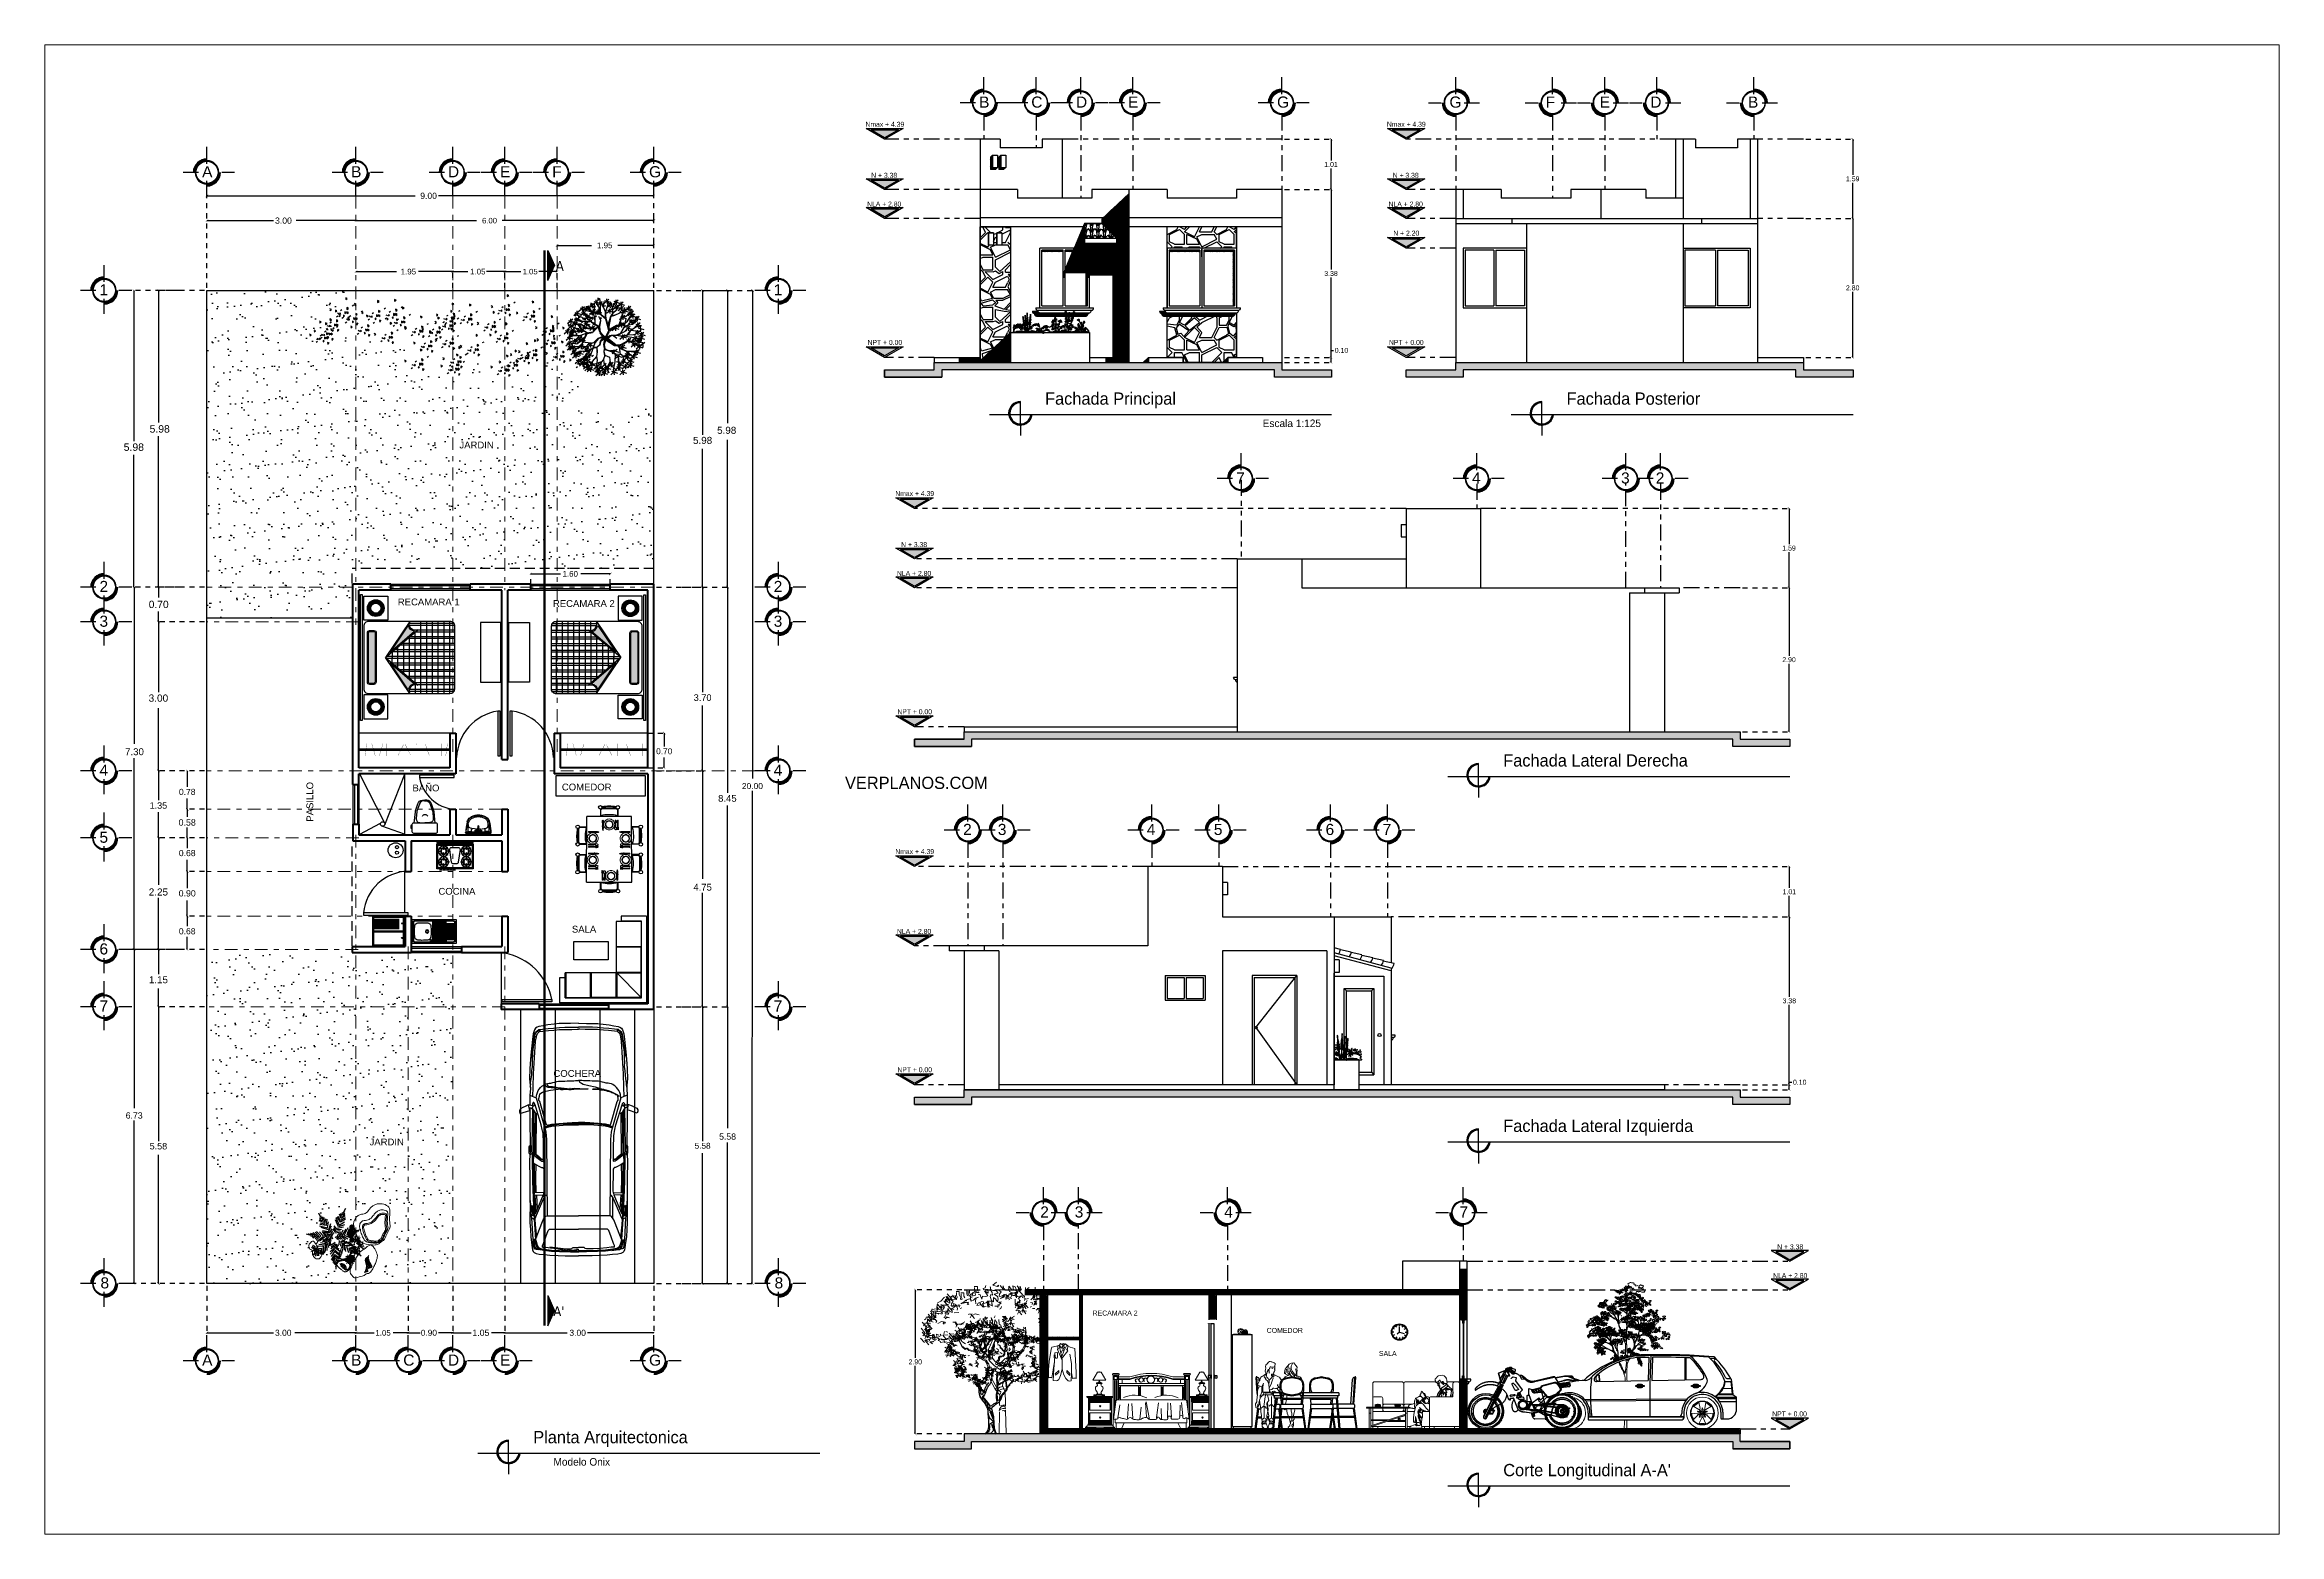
# Model space of a CAD drawing. Header units: inches. Extents: x 0.9 to 45.9, y 0.4 to 30.4.
import ezdxf
from ezdxf.enums import TextEntityAlignment as Align

# ---------------------------------------------------------------- set-up
doc = ezdxf.new("R2010")
doc.units = ezdxf.units.IN
doc.header["$MEASUREMENT"] = 0
for name, pattern in [('ACAD_ISO02W100', [15, 12, -3]), ('CONTINUA', [0]), ('DASHDOT', [25.4, 12.7, -6.35, 0, -6.35]), ('DASHED', [0.75, 0.5, -0.25]), ('JIS_09_08', [10.75, 8, -0.55, 0.55, -0.55, 0.55, -0.55])]:
    doc.linetypes.add(name, pattern=pattern)
for name, color, linetype in [('ACABADO', 7, 'Continuous'), ('BANQUETAS', 8, 'Continuous'), ('corte', 6, 'Continuous'), ('COTAS', 251, 'Continuous'), ('JARDÍN-PIEDRA', 251, 'Continuous'), ('JARDÍN-PLANTAS', 88, 'Continuous'), ('MADERA', 29, 'Continuous'), ('MOBILIARIO', 8, 'Continuous'), ('MUEBLE', 253, 'Continuous'), ('MUEBLES', 8, 'Continuous'), ('MURO-CARGA', 7, 'Continuous'), ('MUROHATCH', 5, 'Continuous'), ('MUROS', 9, 'Continuous'), ('NOMENGLATURA 2', 254, 'Continuous'), ('S-VIDRIO', 4, 'Continuous'), ('SOMBREADO', 1, 'Continuous'), ('TEXTO', 142, 'Continuous'), ('TEXTOS', 7, 'Continuous'), ('Vegetación', 3, 'CONTINUA'), ('VEGETACIÓN EXISTENTE', 84, 'Continuous'), ('VENTANAS', 143, 'Continuous')]:
    doc.layers.add(name, color=color, linetype=linetype)
for name, color, linetype, lineweight in [('ARBOLES', 3, 'Continuous', 0), ('Arbolles', 57, 'Continuous', 5), ('CALIDAD 00', 132, 'Continuous', 0), ('EJES', 252, 'DASHDOT', 9), ('MUROS 12CMS', 12, 'Continuous', 70), ('personas', 21, 'Continuous', 0), ('PIE D PLANO', 1, 'Continuous', 18), ('sombras', 253, 'Continuous', 0)]:
    doc.layers.add(name, color=color, linetype=linetype, lineweight=lineweight)
doc.styles.add('COTAS', font='Tahoma.ttf', dxfattribs={"height": 0.1})
doc.styles.add('COTAS II', font='Arial.ttf', dxfattribs={"height": 0.1})
doc.styles.get("Standard").update_dxf_attribs({"font": 'Arial.ttf'})
doc.styles.add('TEXTO', font='Arial.ttf', dxfattribs={"width": 0.8, "height": 0.2})
doc.styles.add('TEXTO1', font='', dxfattribs={"height": 0.1})
doc.styles.get('TEXTO1').set_extended_font_data('Technical')
doc.dimstyles.new('COTAS II', dxfattribs={"dimtxt": 0.18, "dimasz": 0.05, "dimexe": 0.05, "dimexo": 0.05, "dimgap": 0.03, "dimtad": 0, "dimtih": 1, "dimtoh": 1, "dimzin": 0, "dimdsep": 46, "dimtxsty": 'COTAS II', "dimblk": 'ARCHTICK', "dimcen": 0.02, "dimazin": 0, "dimtfac": 1, "dimtofl": 0, "dimtmove": 0, "dimatfit": 3, "dimfxl": 1, "dimtolj": 1, "dimtzin": 0, "dimarcsym": 0})
pattern_1 = [(45, (-1650.833552, -905.124749), (-0.01414213562, 0.01414213562), []), (45, (-1650.833152, -905.124749), (-0.01414213562, 0.01414213562), [])]
pattern_2 = [(45, (-1650.833552, -905.024749), (-0.01414213562, 0.01414213562), []), (45, (-1650.833152, -905.024749), (-0.01414213562, 0.01414213562), [])]
pattern_3 = [(45, (-1650.833552, -905.224749), (-0.01414213562, 0.01414213562), []), (45, (-1650.833152, -905.224749), (-0.01414213562, 0.01414213562), [])]
pattern_4 = [(45, (-1827.45949, -907.06264), (-0.01414213562, 0.01414213562), []), (45, (-1827.45909, -907.06264), (-0.01414213562, 0.01414213562), [])]
pattern_5 = [(45, (-1607.790423, -927.80199), (-0.01414213562, 0.01414213562), []), (45, (-1607.790023, -927.80199), (-0.01414213562, 0.01414213562), [])]
pattern_6 = [(37.5, (-1650.61493, -906.36356), (-0.01600031, 0.48941324), [0, -0.38608, 0, -0.4318, 0, -0.41275]), (7.5, (-1650.61493, -906.36356), (0.44952328, 0.7168251), [0, -0.20828, 0, -0.34798, 0, -0.13335]), (327.5, (-1650.92735, -906.36356), (0.79099237, 0.00143718), [0, -0.127, 0, -0.4572, 0, -0.5969]), (317.5, (-1650.92735, -906.36356), (0.76355645, 0.22292932), [0, -0.0635, 0, -0.29972, 0, -0.3429])]

msp = doc.modelspace()

# ---------------------------------------------------------------- texts
at = {"color": 7, "attachment_point": 1}
for s, insert, char_height, width in [('{\\fMaiandra GD|b0|i0|c0|p34;Fachada Principal}', (21.088, 23.376, 14.67), 0.24628, 13.20329), ('{\\fMaiandra GD|b0|i0|c0|p34;Fachada Posterior}', (31.59, 23.376, 14.67), 0.24628, 13.20329), ('{\\fMaiandra GD|b0|i0|c0|p34;Escala 1:125}', (25.471, 22.831, 13.151), 0.15179, 11.83651), ('{\\fMaiandra GD|b0|i0|c0|p34;Fachada Lateral Derecha}', (30.315, 16.089, 14.67), 0.24628, 13.20329), ('{\\fMaiandra GD|b0|i0|c0|p34;VERPLANOS.COM}', (17.06, 15.637, 14.67), 0.24628, 13.20329), ('{\\fMaiandra GD|b0|i0|c0|p34;Fachada Lateral Izquierda}', (30.315, 8.729, 14.67), 0.24628, 13.20329), ('{\\fMaiandra GD|b0|i0|c0|p34;Planta Arquitectonica}', (10.781, 2.46, 14.67), 0.24628, 13.20329), ('{\\fMaiandra GD|b0|i0|c0|p34;Modelo Onix}', (11.189, 1.915, 13.151), 0.15179, 11.83651), ("{\\fMaiandra GD|b0|i0|c0|p34;Corte Longitudinal A-A'}", (30.315, 1.797, 14.67), 0.24628, 13.20329)]:
    msp.add_mtext(s, dxfattribs=dict(at, insert=insert, char_height=char_height, width=width))
at = {"color": 253, "char_height": 0.1371, "width": 1.26386, "attachment_point": 1}
for s, insert in [('JARDIN', (9.295, 22.386)), ('RECAMARA 1', (8.054, 19.226)), ('RECAMARA 2', (11.178, 19.194)), ('BAÑO', (8.349, 15.479)), ('COMEDOR', (11.358, 15.498)), ('COCINA', (8.872, 13.398)), ('SALA', (11.56, 12.635)), ('COCHERA', (11.188, 9.73)), ('JARDIN', (7.485, 8.35))]:
    msp.add_mtext(s, dxfattribs=dict(at, insert=insert))
at = {"color": 253, "insert": (6.214, 14.733), "char_height": 0.1371, "width": 1.26386, "attachment_point": 1, "rotation": 90}
msp.add_mtext('PASILLO', dxfattribs=at)
at = {"layer": 'CALIDAD 00'}
for s, p in [('RECAMARA 2', (22.044, 4.786, -0.074)), ('COMEDOR', (25.551, 4.436, -0.074)), ('SALA', (27.811, 3.972, -0.074))]:
    msp.add_text(s, height=0.1, dxfattribs=at).set_placement(p)
at = {"layer": 'corte', "lineweight": 60, "char_height": 0.2, "width": 0.22142, "attachment_point": 3, "style": 'COTAS'}
for s, insert in [('A', (11.397, 26.025)), ("A'", (11.411, 4.974))]:
    msp.add_mtext(s, dxfattribs=dict(at, insert=insert))
at = {"layer": 'TEXTO', "ltscale": 0.03, "style": 'TEXTO'}
for s, p in [('B', (19.76, 29.112, -0.104)), ('C', (20.81, 29.112, -0.104)), ('D', (21.71, 29.112, -0.104)), ('E', (22.76, 29.112, -0.104)), ('G', (25.76, 29.112, -0.104)), ('G', (29.232, 29.112, -0.069)), ('F', (31.168, 29.112, -0.069)), ('E', (32.256, 29.112, -0.069)), ('D', (33.275, 29.112, -0.069)), ('B', (35.243, 29.112, -0.069)), ('A', (4.113, 27.709)), ('B', (7.113, 27.709)), ('D', (9.063, 27.709)), ('E', (10.113, 27.709)), ('F', (11.163, 27.709)), ('G', (13.113, 27.709)), ('1', (2.046, 25.332, 0.009)), ('1', (15.623, 25.332, 0.03)), ('7', (24.937, 21.542, -0.098)), ('4', (29.687, 21.542, -0.098)), ('3', (32.687, 21.542, -0.098)), ('2', (33.387, 21.542, -0.098)), ('2', (2.046, 19.357, 0.009)), ('2', (15.623, 19.357)), ('3', (2.046, 18.657, 0.009)), ('3', (15.623, 18.657)), ('4', (2.046, 15.657, 0.009)), ('4', (15.623, 15.657)), ('5', (2.046, 14.307, 0.009)), ('2', (19.437, 14.464, -0.074)), ('3', (20.137, 14.464, -0.074)), ('4', (23.137, 14.464, -0.074)), ('5', (24.487, 14.464, -0.074)), ('6', (26.737, 14.464, -0.074)), ('7', (27.887, 14.464, -0.074)), ('6', (2.046, 12.057, 0.009)), ('7', (2.046, 10.907, 0.009)), ('7', (15.623, 10.907, 0.03)), ('2', (20.991, 6.76, -0.074)), ('3', (21.685, 6.76, -0.074)), ('4', (24.695, 6.76, -0.074)), ('7', (29.433, 6.76, -0.074)), ('8', (2.066, 5.332, 0.009)), ('8', (15.641, 5.332, 0.03)), ('A', (4.113, 3.777)), ('B', (7.113, 3.777)), ('C', (8.163, 3.777)), ('D', (9.063, 3.777)), ('E', (10.113, 3.777)), ('G', (13.113, 3.777))]:
    msp.add_text(s, height=0.224, dxfattribs=at).set_placement(p)
at = {"layer": 'TEXTOS', "style": 'TEXTO1'}
for s, p in [('Nmax + 4.39', (17.862, 28.727, -0.104)), ('Nmax + 4.39', (28.363, 28.727, -0.104)), ('N + 3.38', (17.849, 27.7, -0.104)), ('N + 3.38', (28.351, 27.7, -0.114)), ('NLA + 2.80', (17.849, 27.12, -0.104)), ('NLA + 2.80', (28.351, 27.12, -0.104)), ('N + 2.20', (28.363, 26.534, -0.104)), ('NPT + 0.00', (17.862, 24.334, -0.104)), ('NPT + 0.00', (28.363, 24.334, -0.104)), ('Nmax + 4.39', (18.463, 21.29, -0.098)), ('N + 3.38', (18.451, 20.262, -0.111)), ('NLA + 2.80', (18.451, 19.682, -0.098)), ('NPT + 0.00', (18.463, 16.897, -0.098)), ('Nmax + 4.39', (18.463, 14.08, -0.074)), ('NLA + 2.80', (18.451, 12.472, -0.074)), ('NPT + 0.00', (18.463, 9.687, -0.074)), ('N + 3.38', (36.094, 6.12, -0.087)), ('NLA + 2.80', (36.094, 5.54, -0.074)), ('NPT + 0.00', (36.081, 2.755, -0.074))]:
    msp.add_text(s, height=0.1, dxfattribs=at).set_placement(p, align=Align.CENTER)
at = {"layer": 'VENTANAS', "ltscale": 0.008, "attachment_point": 5, "style": 'COTAS II'}
for s, insert, char_height in [('\\A1;9.00', (8.674, 27.336), 0.1233), ('\\A1;3.00', (5.751, 26.836), 0.1248), ('\\A1;6.00', (9.901, 26.836), 0.111), ('\\A1;1.95', (8.267, 25.809), 0.1142), ('\\A1;1.05', (9.665, 25.809), 0.114), ('\\A1;1.05', (10.719, 25.809), 0.1112), ('\\A1;5.98', (3.259, 22.641), 0.15), ('\\A1;5.98', (14.677, 22.613, 0.03), 0.1418), ('\\A1;5.98', (2.738, 22.274), 0.15), ('\\A1;5.98', (14.192, 22.41, 0.03), 0.1418), ('\\A1;1.60', (11.526, 19.722), 0.114), ('\\A1;0.70', (3.239, 19.107), 0.1475), ('\\A1;3.00', (3.233, 17.22), 0.145), ('\\A1;3.70', (14.192, 17.23, 0.009), 0.1318), ('\\A1;7.30', (2.751, 16.14), 0.1398), ('\\A1;0.70', (13.419, 16.15, 0.021), 0.1199), ('\\A1;0.78', (3.813, 15.331), 0.1226), ('\\A1;20.00', (15.195, 15.448, 0.03), 0.1213), ('\\A1;1.35', (3.233, 15.057), 0.1294), ('\\A1;8.45', (14.691, 15.201, 0.03), 0.1374), ('\\A1;0.58', (3.813, 14.716), 0.1274), ('\\A1;0.68', (3.813, 14.099), 0.1243), ('\\A1;2.25', (3.233, 13.315), 0.1423), ('\\A1;0.90', (3.813, 13.288), 0.1263), ('\\A1;4.75', (14.192, 13.411, 0.03), 0.1366), ('\\A1;0.68', (3.813, 12.524), 0.1239), ('\\A1;1.15', (3.233, 11.548, 0.009), 0.1409), ('\\A1;6.73', (2.745, 8.815, 0.009), 0.126), ('\\A1;5.58', (3.233, 8.195), 0.1295), ('\\A1;5.58', (14.192, 8.204, 0.03), 0.1184), ('\\A1;5.58', (14.695, 8.389, 0.038), 0.1249), ('\\A1;3.00', (5.747, 4.438), 0.1225), ('\\A1;0.90', (8.68, 4.438), 0.1196), ('\\A1;1.05', (9.727, 4.438, 0.009), 0.126), ('\\A1;3.00', (11.676, 4.438), 0.1225), ('\\A1;1.05', (7.757, 4.438, 0.009), 0.1134)]:
    msp.add_mtext(s, dxfattribs=dict(at, insert=insert, char_height=char_height))
at = {"layer": 'VENTANAS', "ltscale": 0.008, "insert": (12.22, 26.337), "char_height": 0.1152, "width": 0.41937, "attachment_point": 5, "style": 'COTAS II'}
msp.add_mtext('\\A1;1.95', dxfattribs=at)

# ---------------------------------------------------------------- blocks, each defined once
blk = doc.blocks.new('hftgdd')
at = {"layer": 'Vegetación', "linetype": 'Continuous'}
for p, q in [((1741.294, 876.219), (1741.296, 876.214)), ((1741.295, 876.215), (1741.294, 876.219)), ((1741.295, 876.21), (1741.295, 876.215)), ((1741.296, 876.206), (1741.295, 876.21)), ((1741.296, 876.214), (1741.297, 876.21)), ((1741.296, 876.201), (1741.296, 876.206)), ((1741.296, 876.196), (1741.296, 876.201)), ((1741.296, 876.192), (1741.296, 876.196)), ((1741.297, 876.188), (1741.296, 876.192)), ((1741.297, 876.21), (1741.298, 876.205)), ((1741.298, 876.205), (1741.297, 876.201)), ((1741.297, 876.201), (1741.297, 876.196)), ((1741.297, 876.196), (1741.298, 876.191)), ((1741.297, 876.183), (1741.297, 876.188)), ((1741.297, 876.179), (1741.297, 876.183)), ((1741.298, 876.174), (1741.297, 876.179)), ((1741.298, 876.191), (1741.299, 876.187)), ((1741.298, 876.17), (1741.298, 876.174)), ((1741.298, 876.166), (1741.298, 876.17)), ((1741.298, 876.162), (1741.298, 876.166)), ((1741.299, 876.157), (1741.298, 876.162)), ((1741.299, 876.187), (1741.299, 876.183)), ((1741.299, 876.183), (1741.299, 876.178)), ((1741.299, 876.178), (1741.3, 876.174)), ((1741.299, 876.153), (1741.299, 876.157)), ((1741.3, 876.149), (1741.299, 876.153)), ((1741.3, 876.174), (1741.301, 876.169)), ((1741.301, 876.169), (1741.302, 876.164)), ((1741.302, 876.164), (1741.302, 876.16)), ((1741.302, 876.16), (1741.303, 876.155)), ((1741.303, 876.155), (1741.304, 876.15)), ((1741.304, 876.15), (1741.306, 876.146)), ((1741.354, 876.155), (1741.359, 876.153)), ((1741.358, 876.154), (1741.354, 876.155)), ((1741.355, 876.257), (1741.357, 876.253)), ((1741.355, 876.253), (1741.355, 876.257)), ((1741.355, 876.247), (1741.355, 876.253)), ((1741.355, 876.243), (1741.355, 876.247)), ((1741.356, 876.238), (1741.355, 876.243)), ((1741.356, 876.233), (1741.356, 876.238)), ((1741.357, 876.228), (1741.356, 876.233)), ((1741.357, 876.253), (1741.358, 876.249)), ((1741.358, 876.223), (1741.357, 876.228)), ((1741.358, 876.249), (1741.358, 876.244)), ((1741.358, 876.244), (1741.358, 876.239)), ((1741.358, 876.239), (1741.358, 876.235)), ((1741.358, 876.235), (1741.359, 876.231)), ((1741.359, 876.218), (1741.358, 876.223)), ((1741.362, 876.154), (1741.358, 876.154)), ((1741.359, 876.231), (1741.359, 876.227)), ((1741.359, 876.227), (1741.36, 876.222)), ((1741.359, 876.213), (1741.359, 876.218)), ((1741.359, 876.209), (1741.359, 876.213)), ((1741.359, 876.204), (1741.359, 876.209)), ((1741.359, 876.2), (1741.359, 876.204)), ((1741.361, 876.195), (1741.359, 876.2)), ((1741.359, 876.153), (1741.364, 876.152)), ((1741.36, 876.222), (1741.36, 876.218)), ((1741.36, 876.218), (1741.361, 876.214)), ((1741.361, 876.214), (1741.362, 876.209)), ((1741.361, 876.19), (1741.361, 876.195)), ((1741.361, 876.185), (1741.361, 876.19)), ((1741.361, 876.18), (1741.361, 876.185)), ((1741.361, 876.176), (1741.361, 876.18)), ((1741.361, 876.171), (1741.361, 876.176)), ((1741.361, 876.167), (1741.361, 876.171)), ((1741.362, 876.163), (1741.361, 876.167)), ((1741.362, 876.209), (1741.363, 876.204)), ((1741.362, 876.158), (1741.362, 876.163)), ((1741.367, 876.156), (1741.362, 876.154)), ((1741.363, 876.204), (1741.363, 876.2)), ((1741.363, 876.2), (1741.364, 876.196)), ((1741.364, 876.196), (1741.364, 876.192)), ((1741.364, 876.192), (1741.365, 876.187)), ((1741.364, 876.152), (1741.368, 876.151)), ((1741.365, 876.187), (1741.366, 876.182)), ((1741.366, 876.182), (1741.366, 876.178)), ((1741.366, 876.178), (1741.367, 876.173)), ((1741.367, 876.173), (1741.367, 876.169)), ((1741.367, 876.169), (1741.368, 876.165)), ((1741.372, 876.158), (1741.367, 876.156)), ((1741.372, 876.151), (1741.367, 876.149)), ((1741.368, 876.165), (1741.368, 876.161)), ((1741.368, 876.161), (1741.373, 876.159)), ((1741.368, 876.151), (1741.372, 876.151)), ((1741.377, 876.161), (1741.372, 876.158)), ((1741.373, 876.159), (1741.377, 876.161)), ((1741.401, 876.172), (1741.407, 876.168)), ((1741.406, 876.17), (1741.401, 876.172)), ((1741.402, 876.183), (1741.409, 876.178)), ((1741.407, 876.181), (1741.402, 876.183)), ((1741.403, 876.204), (1741.409, 876.2)), ((1741.408, 876.203), (1741.403, 876.204)), ((1741.404, 876.158), (1741.41, 876.155)), ((1741.408, 876.157), (1741.404, 876.158)), ((1741.405, 876.213), (1741.41, 876.211)), ((1741.41, 876.213), (1741.405, 876.213)), ((1741.412, 876.17), (1741.406, 876.17)), ((1741.407, 876.192), (1741.411, 876.19)), ((1741.412, 876.191), (1741.407, 876.192)), ((1741.413, 876.181), (1741.407, 876.181)), ((1741.407, 876.168), (1741.412, 876.166)), ((1741.413, 876.204), (1741.408, 876.203)), ((1741.414, 876.157), (1741.408, 876.157)), ((1741.409, 876.2), (1741.414, 876.198)), ((1741.409, 876.178), (1741.413, 876.175)), ((1741.41, 876.285), (1741.411, 876.289)), ((1741.411, 876.28), (1741.41, 876.285)), ((1741.41, 876.244), (1741.411, 876.249)), ((1741.41, 876.24), (1741.41, 876.244)), ((1741.41, 876.235), (1741.41, 876.24)), ((1741.41, 876.231), (1741.41, 876.235)), ((1741.411, 876.226), (1741.41, 876.231)), ((1741.41, 876.213), (1741.412, 876.218)), ((1741.415, 876.213), (1741.41, 876.213)), ((1741.41, 876.211), (1741.414, 876.209)), ((1741.41, 876.155), (1741.416, 876.152)), ((1741.411, 876.293), (1741.412, 876.298)), ((1741.411, 876.289), (1741.411, 876.293)), ((1741.411, 876.276), (1741.411, 876.28)), ((1741.412, 876.272), (1741.411, 876.276)), ((1741.411, 876.267), (1741.412, 876.272)), ((1741.411, 876.262), (1741.411, 876.267)), ((1741.411, 876.258), (1741.411, 876.262)), ((1741.411, 876.253), (1741.411, 876.258)), ((1741.411, 876.249), (1741.411, 876.253)), ((1741.411, 876.222), (1741.411, 876.226)), ((1741.412, 876.218), (1741.411, 876.222)), ((1741.411, 876.19), (1741.415, 876.188)), ((1741.412, 876.298), (1741.413, 876.303)), ((1741.416, 876.191), (1741.412, 876.191)), ((1741.417, 876.17), (1741.412, 876.17)), ((1741.412, 876.166), (1741.416, 876.163)), ((1741.413, 876.315), (1741.414, 876.311)), ((1741.413, 876.311), (1741.413, 876.315)), ((1741.413, 876.307), (1741.413, 876.311)), ((1741.413, 876.303), (1741.413, 876.307)), ((1741.414, 876.302), (1741.413, 876.298)), ((1741.413, 876.298), (1741.413, 876.294)), ((1741.413, 876.294), (1741.413, 876.289)), ((1741.413, 876.289), (1741.414, 876.285)), ((1741.417, 876.204), (1741.413, 876.204)), ((1741.417, 876.181), (1741.413, 876.181)), ((1741.413, 876.175), (1741.418, 876.173)), ((1741.414, 876.311), (1741.414, 876.307)), ((1741.414, 876.307), (1741.414, 876.302)), ((1741.414, 876.285), (1741.415, 876.281)), ((1741.414, 876.209), (1741.418, 876.207)), ((1741.414, 876.198), (1741.419, 876.196)), ((1741.419, 876.158), (1741.414, 876.157)), ((1741.415, 876.281), (1741.416, 876.276)), ((1741.416, 876.25), (1741.415, 876.245)), ((1741.415, 876.245), (1741.415, 876.241)), ((1741.415, 876.241), (1741.415, 876.236)), ((1741.415, 876.236), (1741.416, 876.232)), ((1741.419, 876.214), (1741.415, 876.213)), ((1741.415, 876.188), (1741.421, 876.186)), ((1741.416, 876.276), (1741.416, 876.272)), ((1741.416, 876.272), (1741.416, 876.267)), ((1741.416, 876.267), (1741.416, 876.263)), ((1741.416, 876.263), (1741.416, 876.258)), ((1741.416, 876.258), (1741.416, 876.254)), ((1741.416, 876.254), (1741.416, 876.25)), ((1741.416, 876.232), (1741.417, 876.227)), ((1741.421, 876.191), (1741.416, 876.191)), ((1741.416, 876.163), (1741.422, 876.162)), ((1741.416, 876.152), (1741.42, 876.151)), ((1741.417, 876.227), (1741.418, 876.223)), ((1741.422, 876.205), (1741.417, 876.204)), ((1741.423, 876.182), (1741.417, 876.181)), ((1741.423, 876.17), (1741.417, 876.17)), ((1741.418, 876.223), (1741.42, 876.219)), ((1741.418, 876.207), (1741.423, 876.206)), ((1741.418, 876.173), (1741.424, 876.172)), ((1741.424, 876.216), (1741.419, 876.214)), ((1741.419, 876.196), (1741.425, 876.195)), ((1741.426, 876.159), (1741.419, 876.158)), ((1741.42, 876.219), (1741.424, 876.216)), ((1741.42, 876.151), (1741.426, 876.15)), ((1741.428, 876.193), (1741.421, 876.191)), ((1741.421, 876.186), (1741.426, 876.185)), ((1741.427, 876.206), (1741.422, 876.205)), ((1741.422, 876.162), (1741.427, 876.161)), ((1741.423, 876.206), (1741.427, 876.206)), ((1741.43, 876.183), (1741.423, 876.182)), ((1741.429, 876.17), (1741.423, 876.17)), ((1741.424, 876.172), (1741.428, 876.171)), ((1741.425, 876.195), (1741.429, 876.195)), ((1741.426, 876.185), (1741.43, 876.184)), ((1741.431, 876.16), (1741.426, 876.159)), ((1741.427, 876.161), (1741.431, 876.161)), ((1741.433, 876.195), (1741.428, 876.193)), ((1741.428, 876.171), (1741.433, 876.171)), ((1741.429, 876.195), (1741.433, 876.195)), ((1741.433, 876.171), (1741.429, 876.17)), ((1741.435, 876.184), (1741.43, 876.183)), ((1741.43, 876.184), (1741.435, 876.184)), ((1741.436, 876.161), (1741.431, 876.16)), ((1741.431, 876.161), (1741.436, 876.161)), ((1741.484, 876.16), (1741.488, 876.155)), ((1741.489, 876.158), (1741.484, 876.16)), ((1741.486, 876.176), (1741.49, 876.172)), ((1741.49, 876.173), (1741.486, 876.176)), ((1741.488, 876.155), (1741.493, 876.151)), ((1741.489, 876.182), (1741.494, 876.179)), ((1741.494, 876.181), (1741.489, 876.182)), ((1741.493, 876.157), (1741.489, 876.158)), ((1741.495, 876.172), (1741.49, 876.173)), ((1741.49, 876.172), (1741.495, 876.167)), ((1741.499, 876.157), (1741.493, 876.157)), ((1741.493, 876.151), (1741.498, 876.149)), ((1741.499, 876.182), (1741.494, 876.181)), ((1741.494, 876.179), (1741.498, 876.177)), ((1741.495, 876.189), (1741.497, 876.194)), ((1741.495, 876.185), (1741.495, 876.189)), ((1741.495, 876.181), (1741.495, 876.185)), ((1741.499, 876.172), (1741.495, 876.172)), ((1741.495, 876.167), (1741.499, 876.164)), ((1741.497, 876.198), (1741.499, 876.202)), ((1741.497, 876.194), (1741.497, 876.198)), ((1741.498, 876.177), (1741.503, 876.175)), ((1741.499, 876.211), (1741.5, 876.215)), ((1741.499, 876.206), (1741.499, 876.211)), ((1741.499, 876.202), (1741.499, 876.206)), ((1741.503, 876.182), (1741.499, 876.182)), ((1741.504, 876.173), (1741.499, 876.172)), ((1741.499, 876.164), (1741.503, 876.162)), ((1741.503, 876.158), (1741.499, 876.157)), ((1741.5, 876.215), (1741.501, 876.219)), ((1741.501, 876.219), (1741.502, 876.223)), ((1741.502, 876.203), (1741.501, 876.198)), ((1741.501, 876.198), (1741.502, 876.193)), ((1741.502, 876.223), (1741.503, 876.227)), ((1741.503, 876.207), (1741.502, 876.203)), ((1741.502, 876.193), (1741.502, 876.189)), ((1741.502, 876.189), (1741.503, 876.185)), ((1741.503, 876.232), (1741.504, 876.236)), ((1741.503, 876.227), (1741.503, 876.232)), ((1741.504, 876.215), (1741.503, 876.211)), ((1741.503, 876.211), (1741.503, 876.207)), ((1741.503, 876.185), (1741.507, 876.183)), ((1741.507, 876.183), (1741.503, 876.182)), ((1741.503, 876.175), (1741.508, 876.175)), ((1741.503, 876.162), (1741.508, 876.161)), ((1741.508, 876.158), (1741.503, 876.158)), ((1741.504, 876.236), (1741.505, 876.241)), ((1741.506, 876.22), (1741.504, 876.215)), ((1741.508, 876.173), (1741.504, 876.173)), ((1741.505, 876.241), (1741.506, 876.245)), ((1741.506, 876.233), (1741.505, 876.228)), ((1741.505, 876.228), (1741.506, 876.224)), ((1741.506, 876.245), (1741.507, 876.249)), ((1741.507, 876.245), (1741.506, 876.241)), ((1741.506, 876.241), (1741.506, 876.237)), ((1741.506, 876.237), (1741.506, 876.233)), ((1741.506, 876.224), (1741.506, 876.22)), ((1741.507, 876.249), (1741.508, 876.254)), ((1741.508, 876.25), (1741.507, 876.245)), ((1741.508, 876.267), (1741.509, 876.271)), ((1741.508, 876.263), (1741.508, 876.267)), ((1741.508, 876.258), (1741.508, 876.263)), ((1741.508, 876.254), (1741.508, 876.258)), ((1741.509, 876.254), (1741.508, 876.25)), ((1741.508, 876.175), (1741.513, 876.174)), ((1741.513, 876.174), (1741.508, 876.173)), ((1741.508, 876.161), (1741.513, 876.16)), ((1741.513, 876.16), (1741.508, 876.158)), ((1741.509, 876.275), (1741.51, 876.28)), ((1741.509, 876.271), (1741.509, 876.275)), ((1741.51, 876.271), (1741.509, 876.267)), ((1741.509, 876.267), (1741.509, 876.262)), ((1741.509, 876.262), (1741.509, 876.258)), ((1741.509, 876.258), (1741.509, 876.254)), ((1741.51, 876.28), (1741.51, 876.276)), ((1741.51, 876.276), (1741.51, 876.271)), ((1741.024, 875.795), (1741.022, 875.791)), ((1741.022, 875.791), (1741.022, 875.787)), ((1741.022, 875.787), (1741.022, 875.783)), ((1741.022, 875.783), (1741.026, 875.778)), ((1741.026, 875.8), (1741.024, 875.795)), ((1741.027, 875.806), (1741.026, 875.8)), ((1741.026, 875.778), (1741.031, 875.777)), ((1741.028, 875.851), (1741.033, 875.832)), ((1741.031, 875.777), (1741.036, 875.777)), ((1741.033, 875.87), (1741.04, 875.858)), ((1741.033, 875.832), (1741.04, 875.819)), ((1741.036, 875.777), (1741.041, 875.777)), ((1741.04, 875.903), (1741.052, 875.887)), ((1741.04, 875.858), (1741.045, 875.85)), ((1741.04, 875.819), (1741.047, 875.808)), ((1741.041, 875.777), (1741.046, 875.777)), ((1741.045, 875.85), (1741.051, 875.84)), ((1741.046, 875.777), (1741.05, 875.777)), ((1741.047, 875.808), (1741.051, 875.801)), ((1741.05, 875.777), (1741.054, 875.778)), ((1741.051, 875.84), (1741.056, 875.831)), ((1741.052, 875.887), (1741.058, 875.878)), ((1741.054, 875.778), (1741.058, 875.778)), ((1741.058, 875.878), (1741.061, 875.869)), ((1741.058, 875.778), (1741.063, 875.778)), ((1741.061, 875.869), (1741.065, 875.861)), ((1741.063, 875.778), (1741.068, 875.779)), ((1741.066, 875.891), (1741.068, 875.887)), ((1741.068, 875.887), (1741.071, 875.883)), ((1741.068, 875.779), (1741.074, 875.78)), ((1741.071, 875.91), (1741.075, 875.901)), ((1741.071, 875.883), (1741.073, 875.88)), ((1741.073, 875.88), (1741.076, 875.877)), ((1741.074, 875.78), (1741.079, 875.78)), ((1741.075, 875.901), (1741.084, 875.892)), ((1741.076, 875.877), (1741.079, 875.873)), ((1741.079, 875.78), (1741.084, 875.78)), ((1741.081, 875.925), (1741.092, 875.911)), ((1741.084, 875.892), (1741.092, 875.882)), ((1741.084, 875.78), (1741.091, 875.782)), ((1741.087, 875.952), (1741.091, 875.94)), ((1741.091, 875.94), (1741.096, 875.932)), ((1741.091, 875.782), (1741.095, 875.783)), ((1741.092, 875.911), (1741.097, 875.901)), ((1741.095, 875.783), (1741.099, 875.787)), ((1741.096, 875.932), (1741.101, 875.924)), ((1741.1, 875.781), (1741.096, 875.779)), ((1741.097, 875.901), (1741.102, 875.89)), ((1741.099, 875.787), (1741.102, 875.791)), ((1741.102, 875.786), (1741.1, 875.781)), ((1741.101, 875.924), (1741.105, 875.916)), ((1741.102, 875.89), (1741.105, 875.881)), ((1741.102, 875.791), (1741.106, 875.796)), ((1741.102, 875.79), (1741.102, 875.786)), ((1741.104, 875.786), (1741.102, 875.79)), ((1741.109, 875.784), (1741.104, 875.786)), ((1741.105, 875.916), (1741.112, 875.905)), ((1741.106, 875.796), (1741.111, 875.8)), ((1741.113, 875.788), (1741.109, 875.784)), ((1741.111, 875.8), (1741.116, 875.802)), ((1741.112, 875.952), (1741.114, 875.94)), ((1741.112, 875.905), (1741.117, 875.895)), ((1741.115, 875.793), (1741.113, 875.788)), ((1741.114, 875.94), (1741.119, 875.93)), ((1741.115, 875.804), (1741.116, 875.798)), ((1741.115, 875.799), (1741.115, 875.804)), ((1741.116, 875.795), (1741.115, 875.799)), ((1741.116, 875.798), (1741.115, 875.793)), ((1741.116, 875.802), (1741.121, 875.805)), ((1741.118, 875.79), (1741.116, 875.795)), ((1741.117, 875.895), (1741.121, 875.887)), ((1741.122, 875.784), (1741.118, 875.79)), ((1741.119, 875.93), (1741.124, 875.917)), ((1741.121, 875.805), (1741.126, 875.805)), ((1741.126, 875.782), (1741.122, 875.784)), ((1741.124, 875.917), (1741.128, 875.904)), ((1741.126, 875.805), (1741.13, 875.806)), ((1741.13, 875.786), (1741.126, 875.782)), ((1741.128, 875.96), (1741.132, 875.94)), ((1741.128, 875.904), (1741.132, 875.893)), ((1741.13, 875.806), (1741.136, 875.806)), ((1741.134, 875.791), (1741.13, 875.786)), ((1741.132, 875.94), (1741.136, 875.931)), ((1741.136, 875.798), (1741.134, 875.791)), ((1741.136, 875.931), (1741.14, 875.918)), ((1741.136, 875.806), (1741.142, 875.806)), ((1741.138, 875.802), (1741.136, 875.798)), ((1741.138, 875.797), (1741.138, 875.802)), ((1741.14, 875.79), (1741.138, 875.797)), ((1741.14, 875.918), (1741.146, 875.902)), ((1741.143, 875.784), (1741.14, 875.79)), ((1741.142, 875.806), (1741.147, 875.806)), ((1741.148, 875.783), (1741.143, 875.784)), ((1741.146, 875.902), (1741.151, 875.892)), ((1741.147, 875.806), (1741.153, 875.806)), ((1741.152, 875.786), (1741.148, 875.783)), ((1741.15, 875.939), (1741.153, 875.926)), ((1741.156, 875.791), (1741.152, 875.786)), ((1741.153, 875.926), (1741.156, 875.916)), ((1741.153, 875.806), (1741.158, 875.806)), ((1741.156, 875.916), (1741.16, 875.903)), ((1741.158, 875.796), (1741.156, 875.791)), ((1741.158, 875.806), (1741.164, 875.806)), ((1741.159, 875.79), (1741.158, 875.796)), ((1741.162, 875.784), (1741.159, 875.79)), ((1741.167, 875.781), (1741.162, 875.784)), ((1741.164, 875.806), (1741.17, 875.806)), ((1741.168, 875.935), (1741.165, 875.926)), ((1741.165, 875.926), (1741.167, 875.915)), ((1741.167, 875.915), (1741.168, 875.902)), ((1741.171, 875.784), (1741.167, 875.781)), ((1741.17, 875.806), (1741.176, 875.807)), ((1741.173, 875.788), (1741.171, 875.784)), ((1741.175, 875.794), (1741.173, 875.788)), ((1741.175, 875.799), (1741.175, 875.794)), ((1741.175, 875.794), (1741.175, 875.799)), ((1741.177, 875.788), (1741.175, 875.794)), ((1741.181, 875.91), (1741.176, 875.901)), ((1741.176, 875.807), (1741.184, 875.808)), ((1741.182, 875.782), (1741.177, 875.788)), ((1741.183, 875.92), (1741.181, 875.91)), ((1741.186, 875.78), (1741.182, 875.782)), ((1741.185, 875.932), (1741.183, 875.92)), ((1741.184, 875.808), (1741.191, 875.808)), ((1741.19, 875.782), (1741.186, 875.78)), ((1741.187, 875.942), (1741.199, 875.941)), ((1741.192, 875.938), (1741.187, 875.942)), ((1741.194, 875.786), (1741.19, 875.782)), ((1741.191, 875.808), (1741.199, 875.808)), ((1741.196, 875.934), (1741.192, 875.938)), ((1741.198, 875.916), (1741.193, 875.905)), ((1741.197, 875.791), (1741.194, 875.786)), ((1741.201, 875.931), (1741.196, 875.934)), ((1741.196, 875.927), (1741.198, 875.916)), ((1741.199, 875.797), (1741.197, 875.791)), ((1741.199, 875.941), (1741.204, 875.94)), ((1741.199, 875.808), (1741.206, 875.808)), ((1741.2, 875.803), (1741.199, 875.797)), ((1741.2, 875.882), (1741.201, 875.886)), ((1741.202, 875.878), (1741.2, 875.882)), ((1741.2, 875.799), (1741.2, 875.803)), ((1741.2, 875.795), (1741.2, 875.799)), ((1741.202, 875.79), (1741.2, 875.795)), ((1741.207, 875.928), (1741.201, 875.931)), ((1741.201, 875.886), (1741.203, 875.89)), ((1741.207, 875.881), (1741.202, 875.878)), ((1741.205, 875.785), (1741.202, 875.79)), ((1741.203, 875.89), (1741.207, 875.895)), ((1741.204, 875.94), (1741.21, 875.938)), ((1741.209, 875.785), (1741.205, 875.785)), ((1741.206, 875.808), (1741.212, 875.809)), ((1741.211, 875.925), (1741.207, 875.928)), ((1741.207, 875.895), (1741.213, 875.901)), ((1741.211, 875.885), (1741.207, 875.881)), ((1741.211, 875.789), (1741.209, 875.785)), ((1741.21, 875.938), (1741.215, 875.937)), ((1741.211, 876.014), (1741.215, 876.011)), ((1741.212, 876.008), (1741.211, 876.014)), ((1741.216, 875.923), (1741.211, 875.925)), ((1741.215, 875.888), (1741.211, 875.885)), ((1741.212, 875.795), (1741.211, 875.789)), ((1741.213, 876.002), (1741.212, 876.008)), ((1741.212, 875.809), (1741.218, 875.81)), ((1741.214, 875.802), (1741.212, 875.795)), ((1741.213, 875.997), (1741.213, 876.002)), ((1741.214, 875.993), (1741.213, 875.997)), ((1741.213, 875.901), (1741.217, 875.904)), ((1741.215, 875.988), (1741.214, 875.993)), ((1741.215, 875.808), (1741.214, 875.802)), ((1741.215, 876.011), (1741.219, 876.007)), ((1741.216, 875.983), (1741.215, 875.988)), ((1741.215, 875.937), (1741.219, 875.935)), ((1741.221, 875.893), (1741.215, 875.888)), ((1741.216, 875.803), (1741.215, 875.808)), ((1741.217, 875.978), (1741.216, 875.983)), ((1741.221, 875.921), (1741.216, 875.923)), ((1741.217, 875.799), (1741.216, 875.803)), ((1741.218, 875.973), (1741.217, 875.978)), ((1741.217, 875.904), (1741.221, 875.908)), ((1741.219, 875.793), (1741.217, 875.799)), ((1741.219, 875.968), (1741.218, 875.973)), ((1741.218, 875.81), (1741.225, 875.81)), ((1741.219, 876.007), (1741.223, 876.003)), ((1741.221, 875.964), (1741.219, 875.968)), ((1741.219, 875.935), (1741.224, 875.934)), ((1741.221, 875.789), (1741.219, 875.793)), ((1741.223, 875.959), (1741.221, 875.964)), ((1741.226, 875.92), (1741.221, 875.921)), ((1741.221, 875.908), (1741.225, 875.91)), ((1741.226, 875.897), (1741.221, 875.893)), ((1741.225, 875.784), (1741.221, 875.789)), ((1741.223, 876.003), (1741.228, 875.998)), ((1741.226, 875.952), (1741.223, 875.959)), ((1741.224, 875.934), (1741.229, 875.932)), ((1741.225, 875.91), (1741.229, 875.912)), ((1741.225, 875.81), (1741.233, 875.811)), ((1741.231, 875.785), (1741.225, 875.784)), ((1741.228, 875.948), (1741.226, 875.952)), ((1741.232, 875.919), (1741.226, 875.92)), ((1741.23, 875.9), (1741.226, 875.897)), ((1741.228, 875.998), (1741.23, 875.994)), ((1741.231, 875.942), (1741.228, 875.948)), ((1741.229, 875.932), (1741.233, 875.93)), ((1741.229, 875.912), (1741.234, 875.915)), ((1741.23, 875.994), (1741.233, 875.989)), ((1741.235, 875.906), (1741.23, 875.9)), ((1741.234, 875.937), (1741.231, 875.942)), ((1741.233, 875.789), (1741.231, 875.785)), ((1741.237, 875.918), (1741.232, 875.919)), ((1741.233, 875.989), (1741.235, 875.985)), ((1741.233, 875.93), (1741.237, 875.929)), ((1741.233, 875.811), (1741.241, 875.811)), ((1741.235, 875.795), (1741.233, 875.789)), ((1741.237, 875.933), (1741.234, 875.937)), ((1741.234, 875.915), (1741.238, 875.916)), ((1741.235, 875.985), (1741.237, 875.98)), ((1741.241, 875.909), (1741.235, 875.906)), ((1741.236, 875.8), (1741.235, 875.795)), ((1741.237, 875.804), (1741.236, 875.8)), ((1741.237, 875.98), (1741.238, 875.975)), ((1741.242, 875.929), (1741.237, 875.933)), ((1741.237, 875.929), (1741.242, 875.927)), ((1741.243, 875.916), (1741.237, 875.918)), ((1741.238, 875.809), (1741.237, 875.804)), ((1741.238, 875.975), (1741.24, 875.97)), ((1741.238, 875.916), (1741.243, 875.916)), ((1741.238, 875.845), (1741.239, 875.85)), ((1741.242, 875.849), (1741.238, 875.845)), ((1741.238, 875.805), (1741.238, 875.809)), ((1741.238, 875.8), (1741.238, 875.805)), ((1741.239, 875.795), (1741.238, 875.8)), ((1741.239, 875.854), (1741.24, 875.86)), ((1741.239, 875.85), (1741.239, 875.854)), ((1741.241, 875.79), (1741.239, 875.795)), ((1741.24, 875.97), (1741.242, 875.965)), ((1741.24, 875.864), (1741.241, 875.869)), ((1741.24, 875.86), (1741.24, 875.864)), ((1741.247, 875.911), (1741.241, 875.909)), ((1741.241, 875.888), (1741.242, 875.893)), ((1741.241, 875.883), (1741.241, 875.888)), ((1741.241, 875.878), (1741.241, 875.883)), ((1741.241, 875.873), (1741.241, 875.878)), ((1741.241, 875.869), (1741.241, 875.873)), ((1741.241, 875.811), (1741.249, 875.812)), ((1741.246, 875.785), (1741.241, 875.79)), ((1741.242, 875.965), (1741.243, 875.959)), ((1741.246, 875.924), (1741.242, 875.929)), ((1741.242, 875.927), (1741.246, 875.924)), ((1741.242, 875.893), (1741.243, 875.898)), ((1741.244, 875.853), (1741.242, 875.849)), ((1741.243, 875.959), (1741.244, 875.954)), ((1741.243, 875.898), (1741.244, 875.902)), ((1741.244, 875.954), (1741.245, 875.948)), ((1741.244, 875.902), (1741.245, 875.907)), ((1741.246, 875.858), (1741.244, 875.853)), ((1741.245, 875.948), (1741.245, 875.944)), ((1741.245, 875.944), (1741.246, 875.939)), ((1741.245, 875.907), (1741.247, 875.911)), ((1741.246, 875.939), (1741.246, 875.934)), ((1741.246, 875.934), (1741.248, 875.93)), ((1741.249, 875.864), (1741.246, 875.858)), ((1741.252, 875.786), (1741.246, 875.785)), ((1741.248, 875.93), (1741.249, 875.925)), ((1741.249, 875.93), (1741.25, 875.935)), ((1741.249, 875.925), (1741.249, 875.93)), ((1741.249, 875.924), (1741.25, 875.928)), ((1741.25, 875.928), (1741.249, 875.924)), ((1741.252, 875.87), (1741.249, 875.864)), ((1741.249, 875.812), (1741.258, 875.812)), ((1741.25, 875.941), (1741.252, 875.948)), ((1741.25, 875.935), (1741.25, 875.941)), ((1741.25, 875.928), (1741.253, 875.932)), ((1741.252, 875.932), (1741.25, 875.928)), ((1741.252, 875.948), (1741.253, 875.952)), ((1741.253, 875.938), (1741.252, 875.932)), ((1741.254, 875.876), (1741.252, 875.87)), ((1741.252, 875.804), (1741.252, 875.797)), ((1741.253, 875.798), (1741.252, 875.804)), ((1741.252, 875.797), (1741.252, 875.791)), ((1741.252, 875.791), (1741.252, 875.786)), ((1741.253, 875.952), (1741.254, 875.957)), ((1741.255, 875.944), (1741.253, 875.938)), ((1741.253, 875.932), (1741.257, 875.936)), ((1741.255, 875.794), (1741.253, 875.798)), ((1741.254, 875.957), (1741.255, 875.961)), ((1741.255, 875.886), (1741.254, 875.88)), ((1741.254, 875.88), (1741.254, 875.876)), ((1741.255, 875.961), (1741.257, 875.966)), ((1741.257, 875.95), (1741.255, 875.944)), ((1741.256, 875.903), (1741.255, 875.896)), ((1741.255, 875.896), (1741.255, 875.89)), ((1741.255, 875.89), (1741.255, 875.886)), ((1741.26, 875.787), (1741.255, 875.794)), ((1741.256, 875.914), (1741.256, 875.908)), ((1741.256, 875.909), (1741.256, 875.914)), ((1741.257, 875.904), (1741.256, 875.909)), ((1741.256, 875.908), (1741.256, 875.903)), ((1741.257, 875.966), (1741.259, 875.971)), ((1741.259, 875.955), (1741.257, 875.95)), ((1741.257, 875.936), (1741.262, 875.941)), ((1741.259, 875.899), (1741.257, 875.904)), ((1741.258, 875.923), (1741.261, 875.919)), ((1741.263, 875.922), (1741.258, 875.923)), ((1741.258, 875.812), (1741.264, 875.812)), ((1741.259, 875.971), (1741.261, 875.976)), ((1741.262, 875.961), (1741.259, 875.955)), ((1741.261, 875.895), (1741.259, 875.899)), ((1741.264, 875.925), (1741.26, 875.923)), ((1741.265, 875.784), (1741.26, 875.787)), ((1741.261, 875.976), (1741.265, 875.981)), ((1741.261, 875.919), (1741.263, 875.915)), ((1741.263, 875.89), (1741.261, 875.895)), ((1741.264, 875.966), (1741.262, 875.961)), ((1741.262, 875.941), (1741.267, 875.946)), ((1741.268, 875.919), (1741.263, 875.922)), ((1741.263, 875.915), (1741.265, 875.91)), ((1741.265, 875.884), (1741.263, 875.89)), ((1741.267, 875.972), (1741.264, 875.966)), ((1741.269, 875.93), (1741.264, 875.925)), ((1741.264, 875.812), (1741.27, 875.811)), ((1741.265, 875.981), (1741.267, 875.985)), ((1741.265, 875.91), (1741.267, 875.904)), ((1741.267, 875.879), (1741.265, 875.884)), ((1741.272, 875.788), (1741.265, 875.784)), ((1741.267, 875.985), (1741.27, 875.99)), ((1741.27, 875.979), (1741.267, 875.972)), ((1741.267, 875.946), (1741.274, 875.951)), ((1741.267, 875.904), (1741.268, 875.898)), ((1741.269, 875.873), (1741.267, 875.879)), ((1741.274, 875.917), (1741.268, 875.919)), ((1741.268, 875.898), (1741.27, 875.893)), ((1741.273, 875.933), (1741.269, 875.93)), ((1741.271, 875.868), (1741.269, 875.873)), ((1741.27, 875.99), (1741.276, 875.996)), ((1741.274, 875.985), (1741.27, 875.979)), ((1741.27, 875.893), (1741.272, 875.887)), ((1741.27, 875.811), (1741.275, 875.811)), ((1741.273, 875.862), (1741.271, 875.868)), ((1741.272, 875.887), (1741.274, 875.881)), ((1741.273, 875.793), (1741.272, 875.788)), ((1741.278, 875.938), (1741.273, 875.933)), ((1741.275, 875.858), (1741.273, 875.862)), ((1741.273, 875.807), (1741.273, 875.803)), ((1741.274, 875.802), (1741.273, 875.807)), ((1741.273, 875.803), (1741.273, 875.797)), ((1741.273, 875.797), (1741.273, 875.793)), ((1741.278, 875.991), (1741.274, 875.985)), ((1741.274, 875.951), (1741.278, 875.954)), ((1741.278, 875.914), (1741.274, 875.917)), ((1741.274, 875.881), (1741.276, 875.874)), ((1741.275, 875.797), (1741.274, 875.802)), ((1741.279, 875.854), (1741.275, 875.858)), ((1741.275, 875.811), (1741.28, 875.81)), ((1741.277, 875.792), (1741.275, 875.797)), ((1741.276, 875.996), (1741.281, 876.002)), ((1741.276, 875.874), (1741.278, 875.868)), ((1741.283, 875.785), (1741.277, 875.792)), ((1741.281, 875.996), (1741.278, 875.991)), ((1741.278, 875.954), (1741.285, 875.958)), ((1741.283, 875.943), (1741.278, 875.938)), ((1741.282, 875.911), (1741.278, 875.914)), ((1741.278, 875.868), (1741.279, 875.863)), ((1741.279, 875.863), (1741.279, 875.858)), ((1741.279, 875.858), (1741.279, 875.854)), ((1741.28, 875.81), (1741.284, 875.809)), ((1741.281, 876.002), (1741.286, 876.006)), ((1741.285, 876.002), (1741.281, 875.996)), ((1741.287, 875.909), (1741.282, 875.911)), ((1741.288, 875.945), (1741.283, 875.943)), ((1741.288, 875.788), (1741.283, 875.785)), ((1741.284, 875.809), (1741.29, 875.807)), ((1741.286, 876.006), (1741.285, 876.002)), ((1741.285, 875.958), (1741.29, 875.96)), ((1741.293, 875.905), (1741.287, 875.909)), ((1741.293, 875.949), (1741.288, 875.945)), ((1741.289, 875.805), (1741.288, 875.798)), ((1741.288, 875.798), (1741.288, 875.793)), ((1741.288, 875.793), (1741.288, 875.788)), ((1741.29, 875.799), (1741.289, 875.805)), ((1741.29, 875.96), (1741.295, 875.962)), ((1741.29, 875.807), (1741.295, 875.805)), ((1741.292, 875.795), (1741.29, 875.799)), ((1741.294, 875.79), (1741.292, 875.795)), ((1741.297, 875.952), (1741.293, 875.949)), ((1741.298, 875.901), (1741.293, 875.905)), ((1741.294, 876.114), (1741.3, 876.113)), ((1741.3, 876.114), (1741.294, 876.114)), ((1741.294, 876.074), (1741.298, 876.073)), ((1741.299, 876.074), (1741.294, 876.074)), ((1741.297, 875.784), (1741.294, 875.79)), ((1741.295, 876.003), (1741.301, 876.003)), ((1741.299, 876.003), (1741.295, 876.003)), ((1741.295, 875.962), (1741.299, 875.964)), ((1741.295, 875.805), (1741.3, 875.804)), ((1741.302, 876.127), (1741.297, 876.126)), ((1741.297, 876.126), (1741.302, 876.125)), ((1741.297, 875.988), (1741.303, 875.987)), ((1741.304, 875.988), (1741.297, 875.988)), ((1741.303, 875.955), (1741.297, 875.952)), ((1741.302, 875.782), (1741.297, 875.784)), ((1741.303, 876.136), (1741.298, 876.135)), ((1741.298, 876.135), (1741.303, 876.134)), ((1741.304, 876.103), (1741.298, 876.102)), ((1741.298, 876.102), (1741.303, 876.101)), ((1741.298, 876.073), (1741.302, 876.073)), ((1741.298, 876.029), (1741.304, 876.028)), ((1741.304, 876.029), (1741.298, 876.029)), ((1741.303, 875.897), (1741.298, 875.901)), ((1741.305, 876.074), (1741.299, 876.074)), ((1741.299, 876.062), (1741.303, 876.062)), ((1741.304, 876.062), (1741.299, 876.062)), ((1741.304, 876.004), (1741.299, 876.003)), ((1741.299, 875.964), (1741.306, 875.966)), ((1741.301, 876.144), (1741.3, 876.149)), ((1741.3, 876.135), (1741.301, 876.14)), ((1741.306, 876.116), (1741.3, 876.114)), ((1741.3, 876.113), (1741.305, 876.113)), ((1741.3, 875.966), (1741.305, 875.966)), ((1741.304, 875.965), (1741.3, 875.966)), ((1741.3, 875.804), (1741.304, 875.802)), ((1741.301, 876.14), (1741.301, 876.144)), ((1741.301, 876.087), (1741.308, 876.086)), ((1741.307, 876.087), (1741.301, 876.087)), ((1741.306, 876.04), (1741.301, 876.039)), ((1741.301, 876.039), (1741.308, 876.039)), ((1741.301, 876.003), (1741.308, 876.002)), ((1741.307, 876.129), (1741.302, 876.127)), ((1741.302, 876.125), (1741.307, 876.124)), ((1741.302, 876.073), (1741.308, 876.072)), ((1741.304, 875.787), (1741.302, 875.782)), ((1741.308, 876.137), (1741.303, 876.136)), ((1741.303, 876.134), (1741.307, 876.133)), ((1741.303, 876.101), (1741.307, 876.1)), ((1741.303, 876.062), (1741.311, 876.061)), ((1741.309, 876.053), (1741.303, 876.052)), ((1741.303, 876.052), (1741.308, 876.052)), ((1741.303, 875.987), (1741.307, 875.987)), ((1741.307, 875.957), (1741.303, 875.955)), ((1741.308, 875.893), (1741.303, 875.897)), ((1741.309, 876.104), (1741.304, 876.103)), ((1741.308, 876.063), (1741.304, 876.062)), ((1741.308, 876.029), (1741.304, 876.029)), ((1741.304, 876.028), (1741.311, 876.027)), ((1741.309, 876.005), (1741.304, 876.004)), ((1741.308, 875.988), (1741.304, 875.988)), ((1741.304, 875.975), (1741.309, 875.976)), ((1741.308, 875.976), (1741.304, 875.975)), ((1741.309, 875.965), (1741.304, 875.965)), ((1741.304, 875.802), (1741.309, 875.8)), ((1741.305, 875.791), (1741.304, 875.787)), ((1741.305, 876.113), (1741.312, 876.113)), ((1741.31, 876.075), (1741.305, 876.074)), ((1741.312, 876.018), (1741.305, 876.017)), ((1741.305, 876.017), (1741.31, 876.015)), ((1741.305, 875.966), (1741.31, 875.966)), ((1741.305, 875.796), (1741.305, 875.791)), ((1741.306, 875.791), (1741.305, 875.796)), ((1741.306, 876.146), (1741.309, 876.142)), ((1741.312, 876.118), (1741.306, 876.116)), ((1741.31, 876.041), (1741.306, 876.04)), ((1741.306, 875.966), (1741.311, 875.966)), ((1741.31, 875.785), (1741.306, 875.791)), ((1741.311, 876.133), (1741.307, 876.129)), ((1741.307, 876.133), (1741.311, 876.133)), ((1741.307, 876.124), (1741.313, 876.124)), ((1741.307, 876.1), (1741.312, 876.1)), ((1741.313, 876.089), (1741.307, 876.087)), ((1741.307, 875.987), (1741.313, 875.986)), ((1741.313, 875.96), (1741.307, 875.957)), ((1741.313, 876.14), (1741.308, 876.137)), ((1741.308, 876.086), (1741.312, 876.086)), ((1741.308, 876.072), (1741.314, 876.072)), ((1741.315, 876.065), (1741.308, 876.063)), ((1741.308, 876.052), (1741.313, 876.052)), ((1741.308, 876.039), (1741.313, 876.039)), ((1741.313, 876.03), (1741.308, 876.029)), ((1741.308, 876.002), (1741.314, 876.001)), ((1741.314, 875.989), (1741.308, 875.988)), ((1741.313, 875.976), (1741.308, 875.976)), ((1741.313, 875.889), (1741.308, 875.893)), ((1741.309, 876.142), (1741.313, 876.14)), ((1741.316, 876.107), (1741.309, 876.104)), ((1741.313, 876.054), (1741.309, 876.053)), ((1741.315, 876.006), (1741.309, 876.005)), ((1741.309, 875.976), (1741.313, 875.975)), ((1741.314, 875.965), (1741.309, 875.965)), ((1741.309, 875.8), (1741.313, 875.798)), ((1741.324, 876.082), (1741.31, 876.075)), ((1741.317, 876.043), (1741.31, 876.041)), ((1741.31, 876.015), (1741.315, 876.015)), ((1741.31, 875.966), (1741.315, 875.965)), ((1741.315, 875.78), (1741.31, 875.785)), ((1741.311, 876.061), (1741.315, 876.061)), ((1741.311, 876.027), (1741.315, 876.026)), ((1741.311, 875.966), (1741.316, 875.964)), ((1741.317, 876.122), (1741.312, 876.118)), ((1741.312, 876.113), (1741.318, 876.113)), ((1741.312, 876.1), (1741.316, 876.1)), ((1741.312, 876.086), (1741.319, 876.086)), ((1741.318, 876.019), (1741.312, 876.018)), ((1741.313, 876.124), (1741.318, 876.125)), ((1741.318, 876.092), (1741.313, 876.089)), ((1741.319, 876.056), (1741.313, 876.054)), ((1741.313, 876.052), (1741.32, 876.052)), ((1741.313, 876.039), (1741.321, 876.039)), ((1741.317, 876.031), (1741.313, 876.03)), ((1741.313, 875.986), (1741.318, 875.986)), ((1741.318, 875.977), (1741.313, 875.976)), ((1741.313, 875.975), (1741.321, 875.974)), ((1741.316, 875.964), (1741.313, 875.96)), ((1741.318, 875.883), (1741.313, 875.889)), ((1741.313, 875.798), (1741.317, 875.795)), ((1741.314, 876.072), (1741.319, 876.072)), ((1741.314, 876.001), (1741.319, 876.001)), ((1741.32, 875.99), (1741.314, 875.989)), ((1741.319, 875.965), (1741.314, 875.965)), ((1741.319, 876.067), (1741.315, 876.065)), ((1741.315, 876.061), (1741.32, 876.061)), ((1741.315, 876.026), (1741.323, 876.026)), ((1741.315, 876.015), (1741.32, 876.015)), ((1741.32, 876.008), (1741.315, 876.006)), ((1741.315, 875.965), (1741.321, 875.965)), ((1741.316, 875.785), (1741.315, 875.78)), ((1741.321, 876.11), (1741.316, 876.107)), ((1741.316, 876.1), (1741.323, 876.1)), ((1741.317, 875.79), (1741.316, 875.785)), ((1741.322, 876.126), (1741.317, 876.122)), ((1741.321, 876.045), (1741.317, 876.043)), ((1741.322, 876.032), (1741.317, 876.031)), ((1741.317, 875.795), (1741.322, 875.792)), ((1741.318, 875.785), (1741.317, 875.79)), ((1741.318, 876.125), (1741.322, 876.126)), ((1741.318, 876.113), (1741.323, 876.115)), ((1741.324, 876.096), (1741.318, 876.092)), ((1741.323, 876.02), (1741.318, 876.019)), ((1741.318, 875.986), (1741.324, 875.986)), ((1741.323, 875.978), (1741.318, 875.977)), ((1741.322, 875.879), (1741.318, 875.883)), ((1741.32, 875.78), (1741.318, 875.785)), ((1741.319, 876.086), (1741.325, 876.086)), ((1741.319, 876.072), (1741.323, 876.073)), ((1741.324, 876.07), (1741.319, 876.067)), ((1741.323, 876.058), (1741.319, 876.056)), ((1741.319, 876.001), (1741.324, 876.001)), ((1741.325, 875.966), (1741.319, 875.965)), ((1741.32, 876.061), (1741.324, 876.062)), ((1741.32, 876.052), (1741.325, 876.052)), ((1741.32, 876.015), (1741.326, 876.015)), ((1741.326, 876.01), (1741.32, 876.008)), ((1741.326, 875.991), (1741.32, 875.99)), ((1741.324, 875.779), (1741.32, 875.78)), ((1741.323, 876.115), (1741.321, 876.11)), ((1741.329, 876.048), (1741.321, 876.045)), ((1741.321, 876.039), (1741.326, 876.039)), ((1741.321, 875.974), (1741.326, 875.973)), ((1741.321, 875.965), (1741.326, 875.965)), ((1741.327, 876.034), (1741.322, 876.032)), ((1741.328, 875.929), (1741.322, 875.928)), ((1741.322, 875.928), (1741.326, 875.923)), ((1741.326, 875.874), (1741.322, 875.879)), ((1741.322, 875.792), (1741.325, 875.788)), ((1741.323, 876.1), (1741.328, 876.101)), ((1741.323, 876.073), (1741.328, 876.075)), ((1741.33, 876.061), (1741.323, 876.058)), ((1741.323, 876.026), (1741.327, 876.027)), ((1741.327, 876.022), (1741.323, 876.02)), ((1741.328, 875.98), (1741.323, 875.978)), ((1741.328, 876.101), (1741.324, 876.096)), ((1741.33, 876.087), (1741.324, 876.082)), ((1741.328, 876.075), (1741.324, 876.07)), ((1741.324, 876.062), (1741.33, 876.063)), ((1741.324, 876.001), (1741.329, 876.001)), ((1741.324, 875.986), (1741.329, 875.986)), ((1741.326, 875.784), (1741.324, 875.779)), ((1741.325, 876.086), (1741.33, 876.087)), ((1741.325, 876.052), (1741.329, 876.052)), ((1741.331, 875.967), (1741.325, 875.966)), ((1741.325, 875.788), (1741.326, 875.784)), ((1741.325, 875.788), (1741.329, 875.785)), ((1741.326, 876.039), (1741.332, 876.04)), ((1741.326, 876.015), (1741.331, 876.015)), ((1741.331, 876.012), (1741.326, 876.01)), ((1741.331, 875.993), (1741.326, 875.991)), ((1741.326, 875.973), (1741.331, 875.973)), ((1741.326, 875.965), (1741.33, 875.965)), ((1741.326, 875.923), (1741.331, 875.923)), ((1741.329, 875.87), (1741.326, 875.874)), ((1741.332, 876.037), (1741.327, 876.034)), ((1741.327, 876.027), (1741.334, 876.028)), ((1741.333, 876.024), (1741.327, 876.022)), ((1741.333, 875.982), (1741.328, 875.98)), ((1741.333, 875.93), (1741.328, 875.929)), ((1741.329, 876.052), (1741.336, 876.053)), ((1741.336, 876.05), (1741.329, 876.048)), ((1741.329, 876.001), (1741.335, 876.001)), ((1741.329, 875.986), (1741.334, 875.986)), ((1741.332, 875.865), (1741.329, 875.87)), ((1741.329, 875.785), (1741.334, 875.783)), ((1741.335, 876.065), (1741.33, 876.061)), ((1741.33, 876.063), (1741.335, 876.065)), ((1741.33, 875.965), (1741.334, 875.966)), ((1741.331, 876.015), (1741.337, 876.015)), ((1741.336, 876.013), (1741.331, 876.012)), ((1741.336, 875.996), (1741.331, 875.993)), ((1741.331, 875.973), (1741.337, 875.972)), ((1741.337, 875.968), (1741.331, 875.967)), ((1741.331, 875.923), (1741.335, 875.923)), ((1741.338, 876.042), (1741.332, 876.037)), ((1741.332, 876.04), (1741.338, 876.042)), ((1741.335, 875.912), (1741.332, 875.907)), ((1741.332, 875.907), (1741.336, 875.906)), ((1741.336, 875.859), (1741.332, 875.865)), ((1741.338, 876.029), (1741.333, 876.024)), ((1741.338, 875.984), (1741.333, 875.982)), ((1741.339, 875.931), (1741.333, 875.93)), ((1741.334, 876.028), (1741.338, 876.029)), ((1741.334, 875.986), (1741.34, 875.987)), ((1741.334, 875.963), (1741.334, 875.959)), ((1741.334, 875.959), (1741.334, 875.955)), ((1741.334, 875.955), (1741.334, 875.95)), ((1741.334, 875.95), (1741.334, 875.946)), ((1741.334, 875.946), (1741.335, 875.942)), ((1741.334, 875.783), (1741.338, 875.782)), ((1741.335, 876.001), (1741.34, 876.002)), ((1741.335, 875.942), (1741.335, 875.937)), ((1741.335, 875.923), (1741.341, 875.923)), ((1741.339, 875.916), (1741.335, 875.912)), ((1741.341, 876.054), (1741.336, 876.05)), ((1741.336, 876.053), (1741.341, 876.054)), ((1741.341, 876.015), (1741.336, 876.013)), ((1741.341, 875.998), (1741.336, 875.996)), ((1741.336, 875.906), (1741.34, 875.909)), ((1741.339, 875.854), (1741.336, 875.859)), ((1741.337, 876.015), (1741.341, 876.016)), ((1741.337, 875.972), (1741.342, 875.972)), ((1741.342, 875.969), (1741.337, 875.968)), ((1741.342, 875.986), (1741.338, 875.984)), ((1741.338, 875.782), (1741.343, 875.782)), ((1741.343, 875.93), (1741.339, 875.931)), ((1741.345, 875.92), (1741.339, 875.916)), ((1741.342, 875.849), (1741.339, 875.854)), ((1741.34, 876.002), (1741.347, 876.004)), ((1741.34, 875.987), (1741.344, 875.988)), ((1741.34, 875.909), (1741.345, 875.912)), ((1741.348, 876.019), (1741.341, 876.015)), ((1741.341, 876.016), (1741.348, 876.019)), ((1741.347, 876.002), (1741.341, 875.998)), ((1741.341, 875.923), (1741.346, 875.923)), ((1741.347, 875.988), (1741.342, 875.986)), ((1741.342, 875.972), (1741.347, 875.973)), ((1741.347, 875.971), (1741.342, 875.969)), ((1741.342, 875.904), (1741.343, 875.899)), ((1741.344, 875.844), (1741.342, 875.849)), ((1741.343, 875.952), (1741.346, 875.947)), ((1741.348, 875.949), (1741.343, 875.952)), ((1741.349, 875.93), (1741.343, 875.93)), ((1741.343, 875.899), (1741.344, 875.894)), ((1741.343, 875.782), (1741.348, 875.781)), ((1741.344, 875.988), (1741.348, 875.989)), ((1741.344, 875.894), (1741.345, 875.889)), ((1741.347, 875.839), (1741.344, 875.844)), ((1741.35, 875.922), (1741.345, 875.92)), ((1741.345, 875.912), (1741.349, 875.914)), ((1741.345, 875.889), (1741.346, 875.885)), ((1741.346, 875.947), (1741.348, 875.943)), ((1741.346, 875.923), (1741.351, 875.923)), ((1741.346, 875.885), (1741.348, 875.88)), ((1741.351, 876.006), (1741.347, 876.002)), ((1741.347, 876.004), (1741.351, 876.006)), ((1741.353, 875.991), (1741.347, 875.988)), ((1741.347, 875.973), (1741.351, 875.974)), ((1741.351, 875.972), (1741.347, 875.971)), ((1741.35, 875.834), (1741.347, 875.839)), ((1741.348, 876.128), (1741.353, 876.126)), ((1741.352, 876.128), (1741.348, 876.128)), ((1741.353, 876.022), (1741.348, 876.019)), ((1741.348, 876.019), (1741.353, 876.022)), ((1741.348, 875.989), (1741.353, 875.991)), ((1741.353, 875.945), (1741.348, 875.949)), ((1741.348, 875.943), (1741.35, 875.939)), ((1741.348, 875.88), (1741.35, 875.876)), ((1741.348, 875.781), (1741.353, 875.781)), ((1741.354, 875.93), (1741.349, 875.93)), ((1741.349, 875.914), (1741.353, 875.918)), ((1741.35, 875.939), (1741.351, 875.934)), ((1741.355, 875.925), (1741.35, 875.922)), ((1741.35, 875.876), (1741.351, 875.871)), ((1741.352, 875.829), (1741.35, 875.834)), ((1741.351, 876.091), (1741.356, 876.092)), ((1741.357, 876.091), (1741.351, 876.091)), ((1741.356, 875.975), (1741.351, 875.972)), ((1741.351, 875.974), (1741.356, 875.975)), ((1741.351, 875.934), (1741.354, 875.93)), ((1741.351, 875.923), (1741.355, 875.925)), ((1741.351, 875.871), (1741.353, 875.866)), ((1741.352, 876.147), (1741.357, 876.144)), ((1741.357, 876.147), (1741.352, 876.147)), ((1741.352, 876.138), (1741.358, 876.136)), ((1741.357, 876.138), (1741.352, 876.138)), ((1741.357, 876.128), (1741.352, 876.128)), ((1741.352, 876.104), (1741.356, 876.102)), ((1741.357, 876.103), (1741.352, 876.104)), ((1741.352, 876.079), (1741.357, 876.079)), ((1741.357, 876.079), (1741.352, 876.079)), ((1741.354, 875.824), (1741.352, 875.829)), ((1741.353, 876.126), (1741.358, 876.124)), ((1741.357, 875.94), (1741.353, 875.945)), ((1741.353, 875.918), (1741.357, 875.922)), ((1741.354, 875.913), (1741.353, 875.909)), ((1741.353, 875.909), (1741.353, 875.905)), ((1741.353, 875.905), (1741.353, 875.901)), ((1741.353, 875.901), (1741.354, 875.896)), ((1741.353, 875.866), (1741.354, 875.861)), ((1741.353, 875.781), (1741.358, 875.781)), ((1741.354, 876.115), (1741.361, 876.112)), ((1741.359, 876.115), (1741.354, 876.115)), ((1741.355, 875.917), (1741.354, 875.913)), ((1741.354, 875.896), (1741.355, 875.892)), ((1741.354, 875.861), (1741.355, 875.857)), ((1741.357, 875.818), (1741.354, 875.824)), ((1741.357, 875.922), (1741.355, 875.917)), ((1741.355, 875.892), (1741.356, 875.887)), ((1741.355, 875.857), (1741.356, 875.852)), ((1741.356, 876.102), (1741.363, 876.1)), ((1741.356, 876.092), (1741.36, 876.091)), ((1741.356, 876.066), (1741.36, 876.066)), ((1741.361, 876.066), (1741.356, 876.066)), ((1741.356, 875.993), (1741.361, 875.992)), ((1741.361, 875.993), (1741.356, 875.993)), ((1741.357, 875.917), (1741.356, 875.912)), ((1741.356, 875.912), (1741.356, 875.908)), ((1741.356, 875.908), (1741.356, 875.903)), ((1741.356, 875.903), (1741.358, 875.899)), ((1741.356, 875.887), (1741.356, 875.883)), ((1741.356, 875.883), (1741.357, 875.879)), ((1741.356, 875.852), (1741.357, 875.848)), ((1741.363, 876.148), (1741.357, 876.147)), ((1741.357, 876.144), (1741.361, 876.143)), ((1741.362, 876.138), (1741.357, 876.138)), ((1741.364, 876.129), (1741.357, 876.128)), ((1741.362, 876.103), (1741.357, 876.103)), ((1741.363, 876.092), (1741.357, 876.091)), ((1741.362, 876.08), (1741.357, 876.079)), ((1741.357, 876.079), (1741.363, 876.078)), ((1741.357, 876.049), (1741.362, 876.05)), ((1741.362, 876.05), (1741.357, 876.049)), ((1741.359, 875.936), (1741.357, 875.94)), ((1741.357, 875.922), (1741.357, 875.917)), ((1741.357, 875.879), (1741.358, 875.874)), ((1741.357, 875.848), (1741.36, 875.844)), ((1741.359, 875.813), (1741.357, 875.818)), ((1741.358, 876.136), (1741.363, 876.135)), ((1741.358, 876.124), (1741.364, 876.123)), ((1741.358, 876.038), (1741.362, 876.037)), ((1741.363, 876.038), (1741.358, 876.038)), ((1741.358, 876.026), (1741.363, 876.025)), ((1741.363, 876.026), (1741.358, 876.026)), ((1741.358, 875.899), (1741.359, 875.904)), ((1741.358, 875.874), (1741.359, 875.869)), ((1741.358, 875.781), (1741.363, 875.781)), ((1741.364, 876.116), (1741.359, 876.115)), ((1741.361, 875.932), (1741.359, 875.936)), ((1741.359, 875.904), (1741.36, 875.908)), ((1741.359, 875.869), (1741.359, 875.865)), ((1741.359, 875.865), (1741.359, 875.86)), ((1741.359, 875.86), (1741.359, 875.856)), ((1741.359, 875.856), (1741.36, 875.851)), ((1741.361, 875.808), (1741.359, 875.813)), ((1741.36, 876.091), (1741.367, 876.09)), ((1741.36, 876.066), (1741.367, 876.064)), ((1741.36, 875.908), (1741.361, 875.912)), ((1741.36, 875.851), (1741.36, 875.847)), ((1741.36, 875.844), (1741.363, 875.839)), ((1741.361, 876.143), (1741.366, 876.141)), ((1741.361, 876.112), (1741.365, 876.111)), ((1741.367, 876.066), (1741.361, 876.066)), ((1741.367, 875.993), (1741.361, 875.993)), ((1741.361, 875.992), (1741.365, 875.991)), ((1741.362, 875.94), (1741.361, 875.936)), ((1741.361, 875.936), (1741.361, 875.932)), ((1741.361, 875.912), (1741.362, 875.917)), ((1741.363, 875.804), (1741.361, 875.808)), ((1741.366, 876.139), (1741.362, 876.138)), ((1741.367, 876.104), (1741.362, 876.103)), ((1741.368, 876.081), (1741.362, 876.08)), ((1741.368, 876.051), (1741.362, 876.05)), ((1741.362, 876.05), (1741.367, 876.05)), ((1741.362, 876.037), (1741.368, 876.036)), ((1741.368, 876.011), (1741.362, 876.01)), ((1741.362, 876.01), (1741.367, 876.006)), ((1741.363, 875.945), (1741.362, 875.94)), ((1741.362, 875.917), (1741.363, 875.921)), ((1741.367, 876.149), (1741.363, 876.148)), ((1741.363, 876.135), (1741.368, 876.134)), ((1741.363, 876.1), (1741.369, 876.099)), ((1741.369, 876.093), (1741.363, 876.092)), ((1741.363, 876.078), (1741.369, 876.077)), ((1741.368, 876.038), (1741.363, 876.038)), ((1741.369, 876.027), (1741.363, 876.026)), ((1741.363, 876.025), (1741.367, 876.023)), ((1741.364, 875.949), (1741.363, 875.945)), ((1741.363, 875.921), (1741.364, 875.916)), ((1741.363, 875.839), (1741.366, 875.834)), ((1741.366, 875.799), (1741.363, 875.804)), ((1741.363, 875.781), (1741.368, 875.782)), ((1741.368, 876.131), (1741.364, 876.129)), ((1741.364, 876.123), (1741.368, 876.123)), ((1741.369, 876.118), (1741.364, 876.116)), ((1741.366, 875.953), (1741.364, 875.949)), ((1741.364, 875.916), (1741.365, 875.911)), ((1741.365, 876.111), (1741.372, 876.111)), ((1741.365, 875.991), (1741.371, 875.991)), ((1741.365, 875.988), (1741.37, 875.986)), ((1741.369, 875.986), (1741.365, 875.988)), ((1741.365, 875.911), (1741.367, 875.907)), ((1741.366, 876.141), (1741.372, 876.142)), ((1741.371, 876.141), (1741.366, 876.139)), ((1741.37, 875.956), (1741.366, 875.953)), ((1741.366, 875.926), (1741.37, 875.926)), ((1741.366, 875.834), (1741.368, 875.83)), ((1741.369, 875.794), (1741.366, 875.799)), ((1741.373, 876.106), (1741.367, 876.104)), ((1741.367, 876.09), (1741.372, 876.089)), ((1741.374, 876.068), (1741.367, 876.066)), ((1741.367, 876.064), (1741.372, 876.063)), ((1741.367, 876.05), (1741.371, 876.05)), ((1741.367, 876.023), (1741.373, 876.021)), ((1741.367, 876.006), (1741.372, 876.005)), ((1741.372, 875.993), (1741.367, 875.993)), ((1741.368, 875.92), (1741.367, 875.924)), ((1741.367, 875.907), (1741.37, 875.902)), ((1741.368, 876.134), (1741.373, 876.134)), ((1741.373, 876.133), (1741.368, 876.131)), ((1741.368, 876.123), (1741.373, 876.123)), ((1741.374, 876.083), (1741.368, 876.081)), ((1741.375, 876.053), (1741.368, 876.051)), ((1741.373, 876.038), (1741.368, 876.038)), ((1741.368, 876.036), (1741.372, 876.036)), ((1741.372, 876.011), (1741.368, 876.011)), ((1741.368, 875.942), (1741.369, 875.946)), ((1741.368, 875.937), (1741.368, 875.942)), ((1741.373, 875.94), (1741.368, 875.937)), ((1741.369, 875.915), (1741.368, 875.92)), ((1741.368, 875.83), (1741.371, 875.825)), ((1741.368, 875.782), (1741.374, 875.782)), ((1741.374, 876.12), (1741.369, 876.118)), ((1741.369, 876.099), (1741.373, 876.098)), ((1741.375, 876.096), (1741.369, 876.093)), ((1741.369, 876.077), (1741.373, 876.077)), ((1741.373, 876.027), (1741.369, 876.027)), ((1741.374, 875.985), (1741.369, 875.986)), ((1741.369, 875.946), (1741.37, 875.952)), ((1741.37, 875.911), (1741.369, 875.915)), ((1741.369, 875.87), (1741.373, 875.866)), ((1741.373, 875.87), (1741.369, 875.87)), ((1741.37, 875.986), (1741.374, 875.984)), ((1741.37, 875.952), (1741.37, 875.956)), ((1741.37, 875.929), (1741.373, 875.934)), ((1741.374, 875.929), (1741.37, 875.929)), ((1741.37, 875.926), (1741.375, 875.925)), ((1741.372, 875.906), (1741.37, 875.911)), ((1741.37, 875.902), (1741.373, 875.897)), ((1741.377, 876.144), (1741.371, 876.141)), ((1741.371, 876.05), (1741.375, 876.05)), ((1741.371, 875.991), (1741.377, 875.99)), ((1741.371, 875.825), (1741.374, 875.821)), ((1741.372, 876.142), (1741.377, 876.144)), ((1741.372, 876.111), (1741.376, 876.111)), ((1741.372, 876.089), (1741.378, 876.089)), ((1741.372, 876.063), (1741.376, 876.063)), ((1741.372, 876.036), (1741.379, 876.035)), ((1741.38, 876.012), (1741.372, 876.011)), ((1741.372, 876.005), (1741.376, 876.004)), ((1741.38, 875.995), (1741.372, 875.993)), ((1741.373, 875.902), (1741.372, 875.906)), ((1741.378, 876.135), (1741.373, 876.133)), ((1741.373, 876.134), (1741.378, 876.135)), ((1741.373, 876.123), (1741.377, 876.124)), ((1741.377, 876.108), (1741.373, 876.106)), ((1741.373, 876.098), (1741.379, 876.098)), ((1741.373, 876.077), (1741.38, 876.076)), ((1741.379, 876.04), (1741.373, 876.038)), ((1741.38, 876.029), (1741.373, 876.027)), ((1741.373, 876.021), (1741.378, 876.02)), ((1741.377, 875.942), (1741.373, 875.94)), ((1741.373, 875.934), (1741.377, 875.937)), ((1741.373, 875.897), (1741.373, 875.902)), ((1741.377, 875.87), (1741.373, 875.87)), ((1741.373, 875.866), (1741.378, 875.864)), ((1741.377, 876.124), (1741.374, 876.12)), ((1741.379, 876.085), (1741.374, 876.083)), ((1741.379, 876.071), (1741.374, 876.068)), ((1741.379, 875.984), (1741.374, 875.985)), ((1741.374, 875.984), (1741.379, 875.982)), ((1741.379, 875.928), (1741.374, 875.929)), ((1741.374, 875.821), (1741.377, 875.812)), ((1741.374, 875.782), (1741.378, 875.782)), ((1741.379, 876.098), (1741.375, 876.096)), ((1741.381, 876.055), (1741.375, 876.053)), ((1741.375, 876.05), (1741.382, 876.05)), ((1741.375, 875.925), (1741.379, 875.923)), ((1741.376, 876.111), (1741.381, 876.111)), ((1741.376, 876.063), (1741.383, 876.062)), ((1741.376, 876.004), (1741.384, 876.003)), ((1741.377, 875.842), (1741.376, 875.84)), ((1741.376, 875.84), (1741.381, 875.839)), ((1741.381, 876.111), (1741.377, 876.108)), ((1741.377, 875.99), (1741.384, 875.99)), ((1741.382, 875.945), (1741.377, 875.942)), ((1741.377, 875.937), (1741.382, 875.942)), ((1741.382, 875.87), (1741.377, 875.87)), ((1741.381, 875.846), (1741.377, 875.842)), ((1741.377, 875.812), (1741.379, 875.808)), ((1741.378, 876.089), (1741.383, 876.089)), ((1741.378, 876.02), (1741.385, 876.02)), ((1741.378, 875.864), (1741.383, 875.863)), ((1741.378, 875.782), (1741.382, 875.782)), ((1741.384, 876.099), (1741.379, 876.098)), ((1741.379, 876.098), (1741.384, 876.099)), ((1741.384, 876.087), (1741.379, 876.085)), ((1741.385, 876.074), (1741.379, 876.071)), ((1741.384, 876.043), (1741.379, 876.04)), ((1741.379, 876.035), (1741.386, 876.035)), ((1741.384, 875.985), (1741.379, 875.984)), ((1741.383, 875.926), (1741.379, 875.928)), ((1741.379, 875.923), (1741.384, 875.921)), ((1741.379, 875.808), (1741.38, 875.803)), ((1741.38, 876.076), (1741.386, 876.077)), ((1741.386, 876.03), (1741.38, 876.029)), ((1741.384, 876.014), (1741.38, 876.012)), ((1741.384, 875.996), (1741.38, 875.995)), ((1741.38, 875.803), (1741.381, 875.799)), ((1741.387, 876.058), (1741.381, 876.055)), ((1741.381, 875.984), (1741.382, 875.979)), ((1741.386, 875.85), (1741.381, 875.846)), ((1741.381, 875.839), (1741.385, 875.839)), ((1741.382, 876.05), (1741.386, 876.05)), ((1741.382, 875.979), (1741.383, 875.975)), ((1741.387, 875.945), (1741.382, 875.945)), ((1741.382, 875.942), (1741.387, 875.945)), ((1741.387, 875.868), (1741.382, 875.87)), ((1741.382, 875.782), (1741.387, 875.782)), ((1741.383, 876.089), (1741.388, 876.09)), ((1741.383, 876.062), (1741.388, 876.062)), ((1741.383, 875.975), (1741.383, 875.97)), ((1741.383, 875.97), (1741.383, 875.965)), ((1741.383, 875.965), (1741.383, 875.961)), ((1741.383, 875.961), (1741.383, 875.957)), ((1741.383, 875.957), (1741.383, 875.952)), ((1741.387, 875.923), (1741.383, 875.926)), ((1741.383, 875.915), (1741.383, 875.905)), ((1741.383, 875.905), (1741.384, 875.9)), ((1741.383, 875.863), (1741.387, 875.861)), ((1741.388, 876.09), (1741.384, 876.087)), ((1741.391, 876.048), (1741.384, 876.043)), ((1741.39, 876.016), (1741.384, 876.014)), ((1741.384, 876.003), (1741.388, 876.003)), ((1741.389, 875.997), (1741.384, 875.996)), ((1741.384, 875.99), (1741.39, 875.99)), ((1741.39, 875.986), (1741.384, 875.985)), ((1741.384, 875.921), (1741.389, 875.919)), ((1741.384, 875.9), (1741.384, 875.895)), ((1741.384, 875.895), (1741.384, 875.891)), ((1741.384, 875.891), (1741.385, 875.886)), ((1741.391, 876.078), (1741.385, 876.074)), ((1741.385, 876.02), (1741.39, 876.02)), ((1741.385, 875.886), (1741.385, 875.882)), ((1741.385, 875.839), (1741.389, 875.84)), ((1741.386, 876.077), (1741.391, 876.078)), ((1741.386, 876.05), (1741.391, 876.05)), ((1741.386, 876.035), (1741.391, 876.036)), ((1741.391, 876.033), (1741.386, 876.03)), ((1741.391, 875.853), (1741.386, 875.85)), ((1741.393, 876.063), (1741.387, 876.058)), ((1741.389, 875.919), (1741.387, 875.923)), ((1741.392, 875.867), (1741.387, 875.868)), ((1741.387, 875.861), (1741.392, 875.86)), ((1741.387, 875.782), (1741.392, 875.782)), ((1741.388, 876.062), (1741.393, 876.063)), ((1741.388, 876.003), (1741.395, 876.003)), ((1741.395, 875.999), (1741.389, 875.997)), ((1741.389, 875.84), (1741.393, 875.843)), ((1741.39, 876.02), (1741.395, 876.021)), ((1741.395, 876.018), (1741.39, 876.016)), ((1741.39, 875.99), (1741.395, 875.991)), ((1741.395, 875.987), (1741.39, 875.986)), ((1741.39, 875.811), (1741.39, 875.806)), ((1741.39, 875.806), (1741.39, 875.801)), ((1741.39, 875.801), (1741.39, 875.797)), ((1741.39, 875.797), (1741.391, 875.792)), ((1741.396, 876.051), (1741.391, 876.048)), ((1741.391, 876.05), (1741.396, 876.051)), ((1741.396, 876.037), (1741.391, 876.033)), ((1741.391, 876.036), (1741.396, 876.037)), ((1741.395, 875.855), (1741.391, 875.853)), ((1741.396, 875.866), (1741.392, 875.867)), ((1741.392, 875.86), (1741.396, 875.86)), ((1741.392, 875.782), (1741.397, 875.782)), ((1741.393, 875.843), (1741.398, 875.846)), ((1741.4, 876.022), (1741.395, 876.018)), ((1741.395, 876.021), (1741.4, 876.022)), ((1741.395, 876.003), (1741.401, 876.004)), ((1741.401, 876.001), (1741.395, 875.999)), ((1741.395, 875.991), (1741.399, 875.992)), ((1741.4, 875.989), (1741.395, 875.987)), ((1741.4, 875.856), (1741.395, 875.855)), ((1741.396, 876.148), (1741.401, 876.147)), ((1741.401, 876.147), (1741.396, 876.148)), ((1741.396, 876.082), (1741.401, 876.079)), ((1741.4, 876.081), (1741.396, 876.082)), ((1741.397, 875.907), (1741.396, 875.902)), ((1741.396, 875.902), (1741.397, 875.898)), ((1741.401, 875.865), (1741.396, 875.866)), ((1741.396, 875.86), (1741.401, 875.859)), ((1741.397, 876.029), (1741.402, 876.027)), ((1741.402, 876.027), (1741.397, 876.029)), ((1741.4, 875.903), (1741.397, 875.907)), ((1741.397, 875.898), (1741.398, 875.893)), ((1741.397, 875.782), (1741.402, 875.782)), ((1741.398, 876.135), (1741.404, 876.132)), ((1741.402, 876.134), (1741.398, 876.135)), ((1741.398, 875.893), (1741.398, 875.889)), ((1741.398, 875.889), (1741.399, 875.884)), ((1741.398, 875.846), (1741.402, 875.849)), ((1741.399, 876.096), (1741.403, 876.092)), ((1741.404, 876.095), (1741.399, 876.096)), ((1741.399, 876.051), (1741.403, 876.049)), ((1741.404, 876.05), (1741.399, 876.051)), ((1741.399, 876.038), (1741.404, 876.036)), ((1741.403, 876.037), (1741.399, 876.038)), ((1741.399, 875.992), (1741.403, 875.993)), ((1741.399, 875.884), (1741.401, 875.879)), ((1741.4, 876.109), (1741.407, 876.106)), ((1741.405, 876.108), (1741.4, 876.109)), ((1741.405, 876.08), (1741.4, 876.081)), ((1741.403, 875.993), (1741.4, 875.989)), ((1741.403, 875.898), (1741.4, 875.903)), ((1741.405, 875.858), (1741.4, 875.856)), ((1741.401, 876.147), (1741.407, 876.143)), ((1741.406, 876.146), (1741.401, 876.147)), ((1741.401, 876.079), (1741.407, 876.076)), ((1741.405, 876.005), (1741.401, 876.001)), ((1741.401, 876.004), (1741.405, 876.005)), ((1741.401, 875.879), (1741.403, 875.874)), ((1741.405, 875.864), (1741.401, 875.865)), ((1741.401, 875.859), (1741.405, 875.859)), ((1741.407, 876.134), (1741.402, 876.134)), ((1741.402, 876.027), (1741.407, 876.026)), ((1741.406, 876.026), (1741.402, 876.027)), ((1741.402, 875.849), (1741.407, 875.853)), ((1741.402, 875.782), (1741.408, 875.782)), ((1741.403, 876.121), (1741.41, 876.117)), ((1741.408, 876.121), (1741.403, 876.121)), ((1741.403, 876.092), (1741.41, 876.089)), ((1741.403, 876.068), (1741.408, 876.064)), ((1741.407, 876.067), (1741.403, 876.068)), ((1741.403, 876.049), (1741.41, 876.047)), ((1741.409, 876.036), (1741.403, 876.037)), ((1741.404, 875.894), (1741.403, 875.898)), ((1741.403, 875.874), (1741.405, 875.87)), ((1741.404, 875.825), (1741.403, 875.821)), ((1741.403, 875.816), (1741.408, 875.821)), ((1741.403, 875.821), (1741.403, 875.816)), ((1741.404, 876.132), (1741.411, 876.129)), ((1741.408, 876.095), (1741.404, 876.095)), ((1741.408, 876.05), (1741.404, 876.05)), ((1741.404, 876.036), (1741.41, 876.034)), ((1741.405, 875.89), (1741.404, 875.894)), ((1741.405, 875.834), (1741.404, 875.83)), ((1741.404, 875.83), (1741.404, 875.825)), ((1741.41, 876.108), (1741.405, 876.108)), ((1741.409, 876.08), (1741.405, 876.08)), ((1741.407, 875.885), (1741.405, 875.89)), ((1741.405, 875.87), (1741.407, 875.865)), ((1741.409, 875.862), (1741.405, 875.864)), ((1741.409, 875.859), (1741.405, 875.858)), ((1741.405, 875.859), (1741.409, 875.859)), ((1741.406, 875.838), (1741.405, 875.834)), ((1741.412, 876.145), (1741.406, 876.146)), ((1741.411, 876.026), (1741.406, 876.026)), ((1741.408, 875.843), (1741.406, 875.838)), ((1741.407, 876.143), (1741.412, 876.141)), ((1741.411, 876.134), (1741.407, 876.134)), ((1741.407, 876.106), (1741.413, 876.103)), ((1741.407, 876.076), (1741.413, 876.074)), ((1741.414, 876.067), (1741.407, 876.067)), ((1741.407, 876.026), (1741.412, 876.024)), ((1741.408, 875.881), (1741.407, 875.885)), ((1741.407, 875.865), (1741.409, 875.862)), ((1741.407, 875.853), (1741.412, 875.857)), ((1741.414, 876.121), (1741.408, 876.121)), ((1741.415, 876.095), (1741.408, 876.095)), ((1741.408, 876.064), (1741.412, 876.061)), ((1741.412, 876.05), (1741.408, 876.05)), ((1741.41, 875.876), (1741.408, 875.881)), ((1741.41, 875.848), (1741.408, 875.843)), ((1741.408, 875.821), (1741.409, 875.825)), ((1741.408, 875.782), (1741.416, 875.782)), ((1741.416, 876.081), (1741.409, 876.08)), ((1741.415, 876.036), (1741.409, 876.036)), ((1741.409, 875.825), (1741.41, 875.829)), ((1741.41, 876.117), (1741.416, 876.114)), ((1741.417, 876.108), (1741.41, 876.108)), ((1741.41, 876.089), (1741.423, 876.085)), ((1741.41, 876.047), (1741.416, 876.045)), ((1741.41, 876.034), (1741.417, 876.032)), ((1741.411, 875.871), (1741.41, 875.876)), ((1741.412, 875.853), (1741.41, 875.848)), ((1741.41, 875.829), (1741.411, 875.834)), ((1741.417, 876.134), (1741.411, 876.134)), ((1741.411, 876.129), (1741.416, 876.127)), ((1741.418, 876.025), (1741.411, 876.026)), ((1741.414, 875.866), (1741.411, 875.871)), ((1741.411, 875.834), (1741.412, 875.838)), ((1741.418, 876.146), (1741.412, 876.145)), ((1741.412, 876.141), (1741.419, 876.139)), ((1741.412, 876.061), (1741.417, 876.058)), ((1741.419, 876.05), (1741.412, 876.05)), ((1741.412, 876.024), (1741.418, 876.023)), ((1741.412, 875.857), (1741.412, 875.853)), ((1741.412, 875.838), (1741.413, 875.842)), ((1741.413, 876.103), (1741.419, 876.101)), ((1741.413, 876.074), (1741.42, 876.071)), ((1741.413, 875.842), (1741.414, 875.846)), ((1741.42, 876.122), (1741.414, 876.121)), ((1741.42, 876.067), (1741.414, 876.067)), ((1741.415, 875.875), (1741.414, 875.871)), ((1741.414, 875.871), (1741.414, 875.866)), ((1741.414, 875.846), (1741.415, 875.851)), ((1741.42, 876.096), (1741.415, 876.095)), ((1741.421, 876.036), (1741.415, 876.036)), ((1741.416, 875.884), (1741.415, 875.88)), ((1741.415, 875.88), (1741.415, 875.875)), ((1741.415, 875.851), (1741.416, 875.855)), ((1741.416, 876.127), (1741.423, 876.125)), ((1741.416, 876.114), (1741.423, 876.113)), ((1741.42, 876.081), (1741.416, 876.081)), ((1741.416, 876.045), (1741.42, 876.043)), ((1741.417, 875.889), (1741.416, 875.884)), ((1741.416, 875.855), (1741.417, 875.857)), ((1741.416, 875.782), (1741.42, 875.782)), ((1741.422, 876.135), (1741.417, 876.134)), ((1741.421, 876.108), (1741.417, 876.108)), ((1741.417, 876.058), (1741.423, 876.056)), ((1741.417, 876.032), (1741.421, 876.031)), ((1741.419, 875.894), (1741.417, 875.889)), ((1741.417, 875.857), (1741.421, 875.853)), ((1741.419, 875.853), (1741.417, 875.857)), ((1741.425, 876.146), (1741.418, 876.146)), ((1741.422, 876.025), (1741.418, 876.025)), ((1741.418, 876.023), (1741.422, 876.022)), ((1741.418, 875.868), (1741.42, 875.873)), ((1741.418, 875.864), (1741.418, 875.868)), ((1741.422, 875.865), (1741.418, 875.864)), ((1741.419, 876.139), (1741.423, 876.138)), ((1741.419, 876.101), (1741.424, 876.1)), ((1741.423, 876.051), (1741.419, 876.05)), ((1741.421, 875.899), (1741.419, 875.894)), ((1741.42, 875.848), (1741.419, 875.853)), ((1741.427, 876.123), (1741.42, 876.122)), ((1741.424, 876.096), (1741.42, 876.096)), ((1741.427, 876.082), (1741.42, 876.081)), ((1741.42, 876.071), (1741.424, 876.069)), ((1741.424, 876.067), (1741.42, 876.067)), ((1741.42, 876.043), (1741.424, 876.043)), ((1741.42, 875.873), (1741.421, 875.877)), ((1741.421, 875.844), (1741.42, 875.848)), ((1741.42, 875.782), (1741.426, 875.782)), ((1741.426, 876.108), (1741.421, 876.108)), ((1741.425, 876.037), (1741.421, 876.036)), ((1741.421, 876.031), (1741.425, 876.03)), ((1741.423, 875.903), (1741.421, 875.899)), ((1741.421, 875.877), (1741.423, 875.882)), ((1741.421, 875.859), (1741.425, 875.86)), ((1741.425, 875.857), (1741.421, 875.859)), ((1741.421, 875.853), (1741.423, 875.849)), ((1741.421, 875.84), (1741.421, 875.844)), ((1741.422, 875.835), (1741.421, 875.84)), ((1741.428, 876.135), (1741.422, 876.135)), ((1741.429, 876.025), (1741.422, 876.025)), ((1741.422, 876.022), (1741.424, 876.018)), ((1741.426, 875.867), (1741.422, 875.865)), ((1741.422, 875.83), (1741.422, 875.835)), ((1741.423, 875.826), (1741.422, 875.83)), ((1741.423, 876.138), (1741.428, 876.137)), ((1741.423, 876.125), (1741.427, 876.124)), ((1741.423, 876.113), (1741.429, 876.112)), ((1741.423, 876.085), (1741.428, 876.084)), ((1741.423, 876.056), (1741.429, 876.055)), ((1741.429, 876.052), (1741.423, 876.051)), ((1741.428, 875.905), (1741.423, 875.903)), ((1741.423, 875.882), (1741.424, 875.887)), ((1741.423, 875.849), (1741.427, 875.844)), ((1741.423, 875.822), (1741.423, 875.826)), ((1741.423, 875.817), (1741.423, 875.822)), ((1741.424, 875.812), (1741.423, 875.817)), ((1741.424, 876.1), (1741.43, 876.099)), ((1741.431, 876.097), (1741.424, 876.096)), ((1741.424, 876.069), (1741.431, 876.068)), ((1741.43, 876.067), (1741.424, 876.067)), ((1741.424, 876.043), (1741.43, 876.042)), ((1741.424, 876.018), (1741.424, 876.013)), ((1741.424, 876.013), (1741.425, 876.009)), ((1741.424, 875.887), (1741.425, 875.892)), ((1741.425, 875.807), (1741.424, 875.812)), ((1741.431, 876.147), (1741.425, 876.146)), ((1741.43, 876.038), (1741.425, 876.037)), ((1741.425, 876.03), (1741.433, 876.029)), ((1741.425, 876.009), (1741.425, 876.005)), ((1741.425, 876.005), (1741.425, 876)), ((1741.425, 876), (1741.425, 875.995)), ((1741.425, 875.995), (1741.425, 875.99)), ((1741.425, 875.99), (1741.425, 875.985)), ((1741.425, 875.985), (1741.425, 875.979)), ((1741.425, 875.979), (1741.425, 875.974)), ((1741.425, 875.974), (1741.426, 875.968)), ((1741.425, 875.892), (1741.426, 875.896)), ((1741.425, 875.86), (1741.43, 875.861)), ((1741.429, 875.853), (1741.425, 875.857)), ((1741.426, 875.803), (1741.425, 875.807)), ((1741.426, 876.15), (1741.432, 876.149)), ((1741.432, 876.11), (1741.426, 876.108)), ((1741.426, 875.968), (1741.426, 875.963)), ((1741.426, 875.963), (1741.426, 875.956)), ((1741.426, 875.956), (1741.426, 875.951)), ((1741.426, 875.951), (1741.426, 875.947)), ((1741.426, 875.947), (1741.426, 875.942)), ((1741.426, 875.942), (1741.426, 875.937)), ((1741.426, 875.937), (1741.426, 875.932)), ((1741.426, 875.932), (1741.426, 875.927)), ((1741.426, 875.927), (1741.426, 875.923)), ((1741.426, 875.923), (1741.426, 875.918)), ((1741.426, 875.918), (1741.426, 875.914)), ((1741.426, 875.914), (1741.426, 875.91)), ((1741.426, 875.896), (1741.427, 875.901)), ((1741.431, 875.869), (1741.426, 875.867)), ((1741.426, 875.799), (1741.426, 875.803)), ((1741.426, 875.795), (1741.426, 875.799)), ((1741.426, 875.791), (1741.426, 875.795)), ((1741.426, 875.782), (1741.432, 875.783)), ((1741.427, 876.124), (1741.433, 876.124)), ((1741.431, 876.123), (1741.427, 876.123)), ((1741.433, 876.083), (1741.427, 876.082)), ((1741.427, 875.901), (1741.428, 875.905)), ((1741.427, 875.844), (1741.432, 875.84)), ((1741.428, 876.137), (1741.434, 876.136)), ((1741.434, 876.136), (1741.428, 876.135)), ((1741.428, 876.084), (1741.434, 876.084)), ((1741.429, 876.112), (1741.434, 876.112)), ((1741.429, 876.055), (1741.435, 876.054)), ((1741.435, 876.053), (1741.429, 876.052)), ((1741.436, 876.026), (1741.429, 876.025)), ((1741.434, 875.849), (1741.429, 875.853)), ((1741.43, 876.099), (1741.435, 876.099)), ((1741.437, 876.067), (1741.43, 876.067)), ((1741.436, 876.042), (1741.43, 876.038)), ((1741.43, 876.042), (1741.436, 876.042)), ((1741.43, 875.861), (1741.434, 875.862)), ((1741.437, 876.148), (1741.431, 876.147)), ((1741.437, 876.125), (1741.431, 876.123)), ((1741.435, 876.098), (1741.431, 876.097)), ((1741.431, 876.068), (1741.435, 876.067)), ((1741.436, 875.871), (1741.431, 875.869)), ((1741.432, 876.149), (1741.437, 876.148)), ((1741.438, 876.111), (1741.432, 876.11)), ((1741.432, 875.84), (1741.436, 875.836)), ((1741.432, 875.783), (1741.437, 875.783)), ((1741.433, 876.124), (1741.437, 876.125)), ((1741.438, 876.084), (1741.433, 876.083)), ((1741.433, 876.029), (1741.437, 876.029)), ((1741.434, 876.112), (1741.438, 876.112)), ((1741.434, 876.084), (1741.438, 876.084)), ((1741.434, 875.862), (1741.438, 875.864)), ((1741.436, 875.844), (1741.434, 875.849)), ((1741.441, 876.099), (1741.435, 876.098)), ((1741.435, 876.099), (1741.441, 876.099)), ((1741.435, 876.067), (1741.44, 876.067)), ((1741.441, 876.055), (1741.435, 876.053)), ((1741.435, 876.054), (1741.441, 876.055)), ((1741.441, 876.027), (1741.436, 876.026)), ((1741.441, 875.872), (1741.436, 875.871)), ((1741.439, 875.84), (1741.436, 875.844)), ((1741.436, 875.836), (1741.44, 875.833)), ((1741.444, 876.068), (1741.437, 876.067)), ((1741.437, 876.029), (1741.442, 876.029)), ((1741.437, 875.783), (1741.442, 875.783)), ((1741.443, 876.113), (1741.438, 876.111)), ((1741.438, 876.112), (1741.443, 876.113)), ((1741.438, 875.864), (1741.443, 875.866)), ((1741.441, 875.836), (1741.439, 875.84)), ((1741.44, 876.067), (1741.444, 876.068)), ((1741.44, 875.833), (1741.443, 875.831)), ((1741.446, 876.099), (1741.441, 876.099)), ((1741.441, 876.099), (1741.446, 876.099)), ((1741.447, 876.03), (1741.441, 876.027)), ((1741.447, 875.872), (1741.441, 875.872)), ((1741.443, 875.831), (1741.441, 875.836)), ((1741.442, 876.029), (1741.447, 876.03)), ((1741.442, 875.783), (1741.448, 875.783)), ((1741.443, 875.866), (1741.448, 875.869)), ((1741.446, 876.006), (1741.45, 876.003)), ((1741.447, 876.002), (1741.446, 876.006)), ((1741.453, 875.997), (1741.447, 876.002)), ((1741.452, 875.872), (1741.447, 875.872)), ((1741.448, 875.869), (1741.452, 875.872)), ((1741.448, 875.783), (1741.454, 875.783)), ((1741.45, 876.003), (1741.454, 875.998)), ((1741.453, 875.81), (1741.452, 875.806)), ((1741.452, 875.806), (1741.452, 875.801)), ((1741.452, 875.801), (1741.452, 875.797)), ((1741.452, 875.797), (1741.454, 875.793)), ((1741.457, 875.994), (1741.453, 875.997)), ((1741.454, 875.83), (1741.453, 875.825)), ((1741.453, 875.825), (1741.453, 875.82)), ((1741.453, 875.82), (1741.453, 875.815)), ((1741.453, 875.815), (1741.453, 875.81)), ((1741.454, 875.998), (1741.458, 875.993)), ((1741.455, 875.835), (1741.454, 875.83)), ((1741.454, 875.793), (1741.457, 875.798)), ((1741.454, 875.783), (1741.46, 875.784)), ((1741.456, 875.844), (1741.455, 875.839)), ((1741.455, 875.839), (1741.455, 875.835)), ((1741.456, 876.019), (1741.46, 876.014)), ((1741.461, 876.015), (1741.456, 876.019)), ((1741.457, 875.849), (1741.456, 875.844)), ((1741.462, 875.992), (1741.457, 875.994)), ((1741.458, 875.859), (1741.457, 875.854)), ((1741.457, 875.854), (1741.457, 875.849)), ((1741.457, 875.798), (1741.458, 875.802)), ((1741.458, 875.993), (1741.463, 875.989)), ((1741.459, 875.863), (1741.458, 875.859)), ((1741.458, 875.802), (1741.459, 875.806)), ((1741.46, 875.868), (1741.459, 875.863)), ((1741.459, 875.806), (1741.46, 875.811)), ((1741.46, 876.014), (1741.464, 876.009)), ((1741.461, 875.873), (1741.46, 875.868)), ((1741.46, 875.811), (1741.461, 875.816)), ((1741.46, 875.784), (1741.467, 875.785)), ((1741.461, 876.087), (1741.466, 876.085)), ((1741.466, 876.085), (1741.461, 876.087)), ((1741.461, 876.058), (1741.465, 876.054)), ((1741.466, 876.055), (1741.461, 876.058)), ((1741.461, 876.026), (1741.468, 876.022)), ((1741.466, 876.024), (1741.461, 876.026)), ((1741.465, 876.012), (1741.461, 876.015)), ((1741.462, 875.882), (1741.461, 875.878)), ((1741.461, 875.878), (1741.461, 875.873)), ((1741.461, 875.816), (1741.462, 875.82)), ((1741.462, 876.04), (1741.467, 876.037)), ((1741.467, 876.037), (1741.462, 876.04)), ((1741.466, 875.99), (1741.462, 875.992)), ((1741.463, 875.886), (1741.462, 875.882)), ((1741.462, 875.82), (1741.463, 875.825)), ((1741.463, 875.989), (1741.468, 875.987)), ((1741.463, 875.921), (1741.467, 875.916)), ((1741.467, 875.921), (1741.463, 875.921)), ((1741.465, 875.891), (1741.463, 875.886)), ((1741.463, 875.825), (1741.464, 875.83)), ((1741.464, 876.009), (1741.468, 876.004)), ((1741.464, 875.83), (1741.465, 875.835)), ((1741.465, 876.054), (1741.47, 876.05)), ((1741.47, 876.01), (1741.465, 876.012)), ((1741.47, 875.892), (1741.465, 875.888)), ((1741.465, 875.888), (1741.469, 875.887)), ((1741.465, 875.835), (1741.466, 875.839)), ((1741.466, 876.085), (1741.471, 876.082)), ((1741.47, 876.083), (1741.466, 876.085)), ((1741.472, 876.052), (1741.466, 876.055)), ((1741.47, 876.023), (1741.466, 876.024)), ((1741.472, 875.989), (1741.466, 875.99)), ((1741.468, 875.908), (1741.466, 875.904)), ((1741.466, 875.904), (1741.466, 875.9)), ((1741.466, 875.839), (1741.468, 875.844)), ((1741.467, 876.037), (1741.473, 876.033)), ((1741.473, 876.034), (1741.467, 876.037)), ((1741.472, 875.921), (1741.467, 875.921)), ((1741.467, 875.916), (1741.471, 875.915)), ((1741.467, 875.785), (1741.473, 875.785)), ((1741.468, 876.022), (1741.474, 876.019)), ((1741.468, 876.004), (1741.473, 876)), ((1741.468, 875.987), (1741.472, 875.984)), ((1741.468, 875.844), (1741.469, 875.848)), ((1741.469, 876.068), (1741.475, 876.065)), ((1741.474, 876.066), (1741.469, 876.068)), ((1741.469, 875.887), (1741.474, 875.889)), ((1741.469, 875.848), (1741.47, 875.853)), ((1741.478, 876.081), (1741.47, 876.083)), ((1741.47, 876.05), (1741.474, 876.047)), ((1741.477, 876.021), (1741.47, 876.023)), ((1741.477, 876.006), (1741.47, 876.01)), ((1741.474, 875.896), (1741.47, 875.892)), ((1741.47, 875.853), (1741.472, 875.857)), ((1741.471, 876.082), (1741.475, 876.078)), ((1741.472, 875.941), (1741.471, 875.936)), ((1741.471, 875.936), (1741.471, 875.931)), ((1741.471, 875.915), (1741.476, 875.912)), ((1741.472, 876.117), (1741.478, 876.115)), ((1741.477, 876.114), (1741.472, 876.117)), ((1741.478, 876.051), (1741.472, 876.052)), ((1741.477, 875.988), (1741.472, 875.989)), ((1741.472, 875.984), (1741.478, 875.981)), ((1741.472, 875.976), (1741.474, 875.972)), ((1741.476, 875.975), (1741.472, 875.976)), ((1741.473, 875.945), (1741.472, 875.941)), ((1741.477, 875.92), (1741.472, 875.921)), ((1741.472, 875.857), (1741.474, 875.862)), ((1741.473, 876.102), (1741.478, 876.097)), ((1741.478, 876.1), (1741.473, 876.102)), ((1741.479, 876.033), (1741.473, 876.034)), ((1741.473, 876.033), (1741.48, 876.029)), ((1741.473, 876), (1741.479, 875.996)), ((1741.474, 875.951), (1741.473, 875.945)), ((1741.473, 875.785), (1741.478, 875.786)), ((1741.478, 876.064), (1741.474, 876.066)), ((1741.474, 876.047), (1741.479, 876.043)), ((1741.474, 876.019), (1741.48, 876.015)), ((1741.474, 875.972), (1741.479, 875.968)), ((1741.475, 875.955), (1741.474, 875.951)), ((1741.479, 875.899), (1741.474, 875.896)), ((1741.474, 875.889), (1741.478, 875.89)), ((1741.474, 875.862), (1741.476, 875.867)), ((1741.475, 876.078), (1741.481, 876.075)), ((1741.475, 876.065), (1741.479, 876.063)), ((1741.476, 875.959), (1741.475, 875.955)), ((1741.48, 875.974), (1741.476, 875.975)), ((1741.477, 875.964), (1741.476, 875.959)), ((1741.476, 875.912), (1741.481, 875.91)), ((1741.476, 875.867), (1741.479, 875.871)), ((1741.482, 876.113), (1741.477, 876.114)), ((1741.481, 876.02), (1741.477, 876.021)), ((1741.482, 876.005), (1741.477, 876.006)), ((1741.482, 875.987), (1741.477, 875.988)), ((1741.479, 875.968), (1741.477, 875.964)), ((1741.481, 875.919), (1741.477, 875.92)), ((1741.478, 876.115), (1741.484, 876.112)), ((1741.483, 876.098), (1741.478, 876.1)), ((1741.478, 876.097), (1741.482, 876.094)), ((1741.482, 876.081), (1741.478, 876.081)), ((1741.485, 876.063), (1741.478, 876.064)), ((1741.482, 876.05), (1741.478, 876.051)), ((1741.478, 875.981), (1741.482, 875.979)), ((1741.478, 875.89), (1741.483, 875.891)), ((1741.478, 875.786), (1741.482, 875.787)), ((1741.479, 876.144), (1741.484, 876.141)), ((1741.484, 876.142), (1741.479, 876.144)), ((1741.479, 876.063), (1741.484, 876.061)), ((1741.479, 876.043), (1741.485, 876.04)), ((1741.483, 876.032), (1741.479, 876.033)), ((1741.479, 875.996), (1741.485, 875.993)), ((1741.483, 875.902), (1741.479, 875.899)), ((1741.479, 875.871), (1741.482, 875.876)), ((1741.48, 876.029), (1741.484, 876.027)), ((1741.48, 876.015), (1741.486, 876.013)), ((1741.485, 875.974), (1741.48, 875.974)), ((1741.481, 876.075), (1741.487, 876.072)), ((1741.486, 876.019), (1741.481, 876.02)), ((1741.486, 875.918), (1741.481, 875.919)), ((1741.481, 875.91), (1741.485, 875.909)), ((1741.482, 876.131), (1741.486, 876.128)), ((1741.486, 876.127), (1741.482, 876.131)), ((1741.489, 876.111), (1741.482, 876.113)), ((1741.482, 876.094), (1741.487, 876.092)), ((1741.49, 876.081), (1741.482, 876.081)), ((1741.486, 876.05), (1741.482, 876.05)), ((1741.487, 876.004), (1741.482, 876.005)), ((1741.488, 875.986), (1741.482, 875.987)), ((1741.482, 875.979), (1741.487, 875.977)), ((1741.482, 875.876), (1741.486, 875.88)), ((1741.482, 875.787), (1741.487, 875.789)), ((1741.488, 876.097), (1741.483, 876.098)), ((1741.487, 876.031), (1741.483, 876.032)), ((1741.488, 875.903), (1741.483, 875.902)), ((1741.483, 875.891), (1741.487, 875.892)), ((1741.488, 876.141), (1741.484, 876.142)), ((1741.484, 876.141), (1741.488, 876.138)), ((1741.484, 876.112), (1741.489, 876.11)), ((1741.484, 876.061), (1741.491, 876.058)), ((1741.484, 876.027), (1741.491, 876.025)), ((1741.492, 876.063), (1741.485, 876.063)), ((1741.485, 876.04), (1741.49, 876.038)), ((1741.485, 875.993), (1741.491, 875.991)), ((1741.49, 875.974), (1741.485, 875.974)), ((1741.485, 875.909), (1741.49, 875.908)), ((1741.486, 876.128), (1741.492, 876.123)), ((1741.491, 876.125), (1741.486, 876.127)), ((1741.493, 876.05), (1741.486, 876.05)), ((1741.493, 876.018), (1741.486, 876.019)), ((1741.486, 876.013), (1741.493, 876.01)), ((1741.491, 875.916), (1741.486, 875.918)), ((1741.486, 875.88), (1741.489, 875.884)), ((1741.487, 876.092), (1741.493, 876.089)), ((1741.487, 876.072), (1741.493, 876.069)), ((1741.493, 876.031), (1741.487, 876.031)), ((1741.491, 876.003), (1741.487, 876.004)), ((1741.487, 875.977), (1741.491, 875.977)), ((1741.487, 875.946), (1741.488, 875.942)), ((1741.491, 875.942), (1741.487, 875.946)), ((1741.487, 875.892), (1741.492, 875.894)), ((1741.487, 875.789), (1741.491, 875.793)), ((1741.489, 875.786), (1741.487, 875.79)), ((1741.493, 876.141), (1741.488, 876.141)), ((1741.488, 876.138), (1741.492, 876.136)), ((1741.494, 876.097), (1741.488, 876.097)), ((1741.493, 875.986), (1741.488, 875.986)), ((1741.488, 875.942), (1741.489, 875.938)), ((1741.493, 875.905), (1741.488, 875.903)), ((1741.493, 876.111), (1741.489, 876.111)), ((1741.489, 876.11), (1741.494, 876.108)), ((1741.489, 875.938), (1741.491, 875.933)), ((1741.489, 875.884), (1741.494, 875.888)), ((1741.494, 875.786), (1741.489, 875.786)), ((1741.494, 876.081), (1741.49, 876.081)), ((1741.49, 876.038), (1741.497, 876.036)), ((1741.495, 875.975), (1741.49, 875.974)), ((1741.49, 875.908), (1741.494, 875.907)), ((1741.496, 876.124), (1741.491, 876.125)), ((1741.491, 876.058), (1741.495, 876.056)), ((1741.491, 876.025), (1741.495, 876.024)), ((1741.496, 876.002), (1741.491, 876.003)), ((1741.491, 875.991), (1741.497, 875.99)), ((1741.491, 875.977), (1741.495, 875.976)), ((1741.494, 875.937), (1741.491, 875.942)), ((1741.491, 875.933), (1741.494, 875.928)), ((1741.496, 875.913), (1741.491, 875.916)), ((1741.491, 875.793), (1741.495, 875.797)), ((1741.492, 876.136), (1741.497, 876.134)), ((1741.492, 876.123), (1741.497, 876.121)), ((1741.499, 876.063), (1741.492, 876.063)), ((1741.492, 875.894), (1741.497, 875.896)), ((1741.498, 876.141), (1741.493, 876.141)), ((1741.497, 876.111), (1741.493, 876.111)), ((1741.493, 876.089), (1741.498, 876.088)), ((1741.493, 876.069), (1741.499, 876.067)), ((1741.5, 876.051), (1741.493, 876.05)), ((1741.5, 876.031), (1741.493, 876.031)), ((1741.5, 876.018), (1741.493, 876.018)), ((1741.493, 876.01), (1741.497, 876.008)), ((1741.498, 875.986), (1741.493, 875.986)), ((1741.497, 875.906), (1741.493, 875.905)), ((1741.494, 876.108), (1741.499, 876.106)), ((1741.5, 876.097), (1741.494, 876.097)), ((1741.501, 876.081), (1741.494, 876.081)), ((1741.497, 875.932), (1741.494, 875.937)), ((1741.494, 875.928), (1741.496, 875.923)), ((1741.494, 875.907), (1741.498, 875.907)), ((1741.494, 875.888), (1741.498, 875.892)), ((1741.494, 875.795), (1741.494, 875.79)), ((1741.495, 875.791), (1741.494, 875.795)), ((1741.494, 875.79), (1741.494, 875.786)), ((1741.495, 876.056), (1741.502, 876.054)), ((1741.495, 876.024), (1741.5, 876.022)), ((1741.5, 875.976), (1741.495, 875.975)), ((1741.495, 875.976), (1741.5, 875.976)), ((1741.495, 875.797), (1741.501, 875.802)), ((1741.496, 875.787), (1741.495, 875.791)), ((1741.502, 876.124), (1741.496, 876.124)), ((1741.502, 876.002), (1741.496, 876.002)), ((1741.496, 875.923), (1741.498, 875.919)), ((1741.501, 875.91), (1741.496, 875.913)), ((1741.497, 875.873), (1741.496, 875.868)), ((1741.496, 875.868), (1741.496, 875.864)), ((1741.496, 875.864), (1741.496, 875.859)), ((1741.496, 875.855), (1741.5, 875.86)), ((1741.496, 875.859), (1741.496, 875.855)), ((1741.5, 875.782), (1741.496, 875.787)), ((1741.497, 876.134), (1741.502, 876.131)), ((1741.497, 876.121), (1741.502, 876.118)), ((1741.503, 876.111), (1741.497, 876.111)), ((1741.497, 876.036), (1741.504, 876.035)), ((1741.497, 876.008), (1741.504, 876.007)), ((1741.497, 875.99), (1741.503, 875.99)), ((1741.499, 875.927), (1741.497, 875.932)), ((1741.502, 875.906), (1741.497, 875.906)), ((1741.497, 875.896), (1741.501, 875.897)), ((1741.498, 875.882), (1741.497, 875.878)), ((1741.497, 875.878), (1741.497, 875.873)), ((1741.498, 876.149), (1741.503, 876.147)), ((1741.503, 876.142), (1741.498, 876.141)), ((1741.498, 876.088), (1741.503, 876.087)), ((1741.502, 875.986), (1741.498, 875.986)), ((1741.498, 875.919), (1741.5, 875.914)), ((1741.498, 875.907), (1741.502, 875.906)), ((1741.498, 875.892), (1741.503, 875.896)), ((1741.499, 875.887), (1741.498, 875.882)), ((1741.499, 876.106), (1741.503, 876.105)), ((1741.499, 876.067), (1741.506, 876.066)), ((1741.505, 876.063), (1741.499, 876.063)), ((1741.5, 875.923), (1741.499, 875.927)), ((1741.501, 875.891), (1741.499, 875.887)), ((1741.504, 876.098), (1741.5, 876.097)), ((1741.505, 876.051), (1741.5, 876.051)), ((1741.505, 876.031), (1741.5, 876.031)), ((1741.5, 876.022), (1741.505, 876.021)), ((1741.504, 876.018), (1741.5, 876.018)), ((1741.501, 875.919), (1741.5, 875.923)), ((1741.5, 875.914), (1741.501, 875.91)), ((1741.5, 875.86), (1741.501, 875.865)), ((1741.505, 875.783), (1741.5, 875.782)), ((1741.508, 876.082), (1741.501, 876.081)), ((1741.503, 875.914), (1741.501, 875.919)), ((1741.501, 875.897), (1741.505, 875.898)), ((1741.503, 875.896), (1741.501, 875.891)), ((1741.501, 875.869), (1741.502, 875.873)), ((1741.501, 875.865), (1741.501, 875.869)), ((1741.501, 875.802), (1741.506, 875.804)), ((1741.502, 876.131), (1741.507, 876.13)), ((1741.507, 876.125), (1741.502, 876.124)), ((1741.502, 876.118), (1741.507, 876.117)), ((1741.502, 876.054), (1741.508, 876.053)), ((1741.509, 876.002), (1741.502, 876.002)), ((1741.507, 875.986), (1741.502, 875.986)), ((1741.502, 875.873), (1741.503, 875.877)), ((1741.503, 876.147), (1741.508, 876.145)), ((1741.507, 876.143), (1741.503, 876.142)), ((1741.508, 876.113), (1741.503, 876.111)), ((1741.503, 876.105), (1741.507, 876.104)), ((1741.503, 876.087), (1741.508, 876.086)), ((1741.503, 875.99), (1741.509, 875.99)), ((1741.505, 875.91), (1741.503, 875.914)), ((1741.507, 875.9), (1741.503, 875.896)), ((1741.503, 875.896), (1741.507, 875.9)), ((1741.503, 875.877), (1741.504, 875.882)), ((1741.509, 876.099), (1741.504, 876.098)), ((1741.504, 876.035), (1741.508, 876.034)), ((1741.509, 876.02), (1741.504, 876.018)), ((1741.504, 876.007), (1741.509, 876.006)), ((1741.504, 875.882), (1741.506, 875.886)), ((1741.511, 876.065), (1741.505, 876.063)), ((1741.511, 876.051), (1741.505, 876.051)), ((1741.511, 876.032), (1741.505, 876.031)), ((1741.505, 876.021), (1741.509, 876.02)), ((1741.506, 875.914), (1741.505, 875.91)), ((1741.508, 875.788), (1741.505, 875.783)), ((1741.506, 876.066), (1741.511, 876.065)), ((1741.507, 875.919), (1741.506, 875.914)), ((1741.506, 875.89), (1741.507, 875.895)), ((1741.506, 875.886), (1741.506, 875.89)), ((1741.506, 875.804), (1741.511, 875.807)), ((1741.512, 876.146), (1741.507, 876.143)), ((1741.507, 876.13), (1741.512, 876.129)), ((1741.513, 876.126), (1741.507, 876.125)), ((1741.507, 876.117), (1741.512, 876.117)), ((1741.507, 876.104), (1741.511, 876.104)), ((1741.513, 875.988), (1741.507, 875.986)), ((1741.508, 875.923), (1741.507, 875.919)), ((1741.507, 875.895), (1741.511, 875.89)), ((1741.507, 875.804), (1741.507, 875.798)), ((1741.507, 875.799), (1741.507, 875.804)), ((1741.507, 875.795), (1741.507, 875.799)), ((1741.507, 875.798), (1741.508, 875.793)), ((1741.509, 875.789), (1741.507, 875.795)), ((1741.508, 876.145), (1741.512, 876.146)), ((1741.512, 876.117), (1741.508, 876.113)), ((1741.508, 876.086), (1741.514, 876.086)), ((1741.513, 876.084), (1741.508, 876.082)), ((1741.508, 876.053), (1741.512, 876.053)), ((1741.508, 876.034), (1741.512, 876.033)), ((1741.511, 875.927), (1741.508, 875.923)), ((1741.508, 875.793), (1741.508, 875.788)), ((1741.511, 876.104), (1741.509, 876.099)), ((1741.514, 876.006), (1741.509, 876.002)), ((1741.509, 876.006), (1741.514, 876.006)), ((1741.509, 875.99), (1741.514, 875.991)), ((1741.509, 875.899), (1741.514, 875.898)), ((1741.513, 875.895), (1741.509, 875.899)), ((1741.512, 875.784), (1741.509, 875.789)), ((1741.516, 876.053), (1741.511, 876.051)), ((1741.516, 876.033), (1741.511, 876.032)), ((1741.514, 875.932), (1741.511, 875.927)), ((1741.511, 875.89), (1741.513, 875.885)), ((1741.511, 875.807), (1741.516, 875.811)), ((1741.512, 876.129), (1741.517, 876.129)), ((1741.512, 876.053), (1741.516, 876.053)), ((1741.512, 876.033), (1741.516, 876.033)), ((1741.512, 875.911), (1741.513, 875.916)), ((1741.512, 875.907), (1741.512, 875.911)), ((1741.516, 875.91), (1741.512, 875.907)), ((1741.512, 875.904), (1741.517, 875.906)), ((1741.517, 875.903), (1741.512, 875.904)), ((1741.516, 875.786), (1741.512, 875.784)), ((1741.517, 876.129), (1741.513, 876.126)), ((1741.518, 876.086), (1741.513, 876.084)), ((1741.519, 875.991), (1741.513, 875.988)), ((1741.513, 875.916), (1741.516, 875.921)), ((1741.517, 875.89), (1741.513, 875.895)), ((1741.513, 875.885), (1741.515, 875.88)), ((1741.514, 876.086), (1741.518, 876.086)), ((1741.514, 875.991), (1741.519, 875.991)), ((1741.518, 875.936), (1741.514, 875.932)), ((1741.514, 875.898), (1741.518, 875.896)), ((1741.515, 875.88), (1741.517, 875.876)), ((1741.516, 875.921), (1741.519, 875.925)), ((1741.521, 875.912), (1741.516, 875.91)), ((1741.516, 875.811), (1741.522, 875.815)), ((1741.518, 875.791), (1741.516, 875.786)), ((1741.517, 875.906), (1741.522, 875.908)), ((1741.521, 875.902), (1741.517, 875.903)), ((1741.52, 875.886), (1741.517, 875.89)), ((1741.517, 875.876), (1741.52, 875.872)), ((1741.522, 875.94), (1741.518, 875.936)), ((1741.518, 875.896), (1741.523, 875.894)), ((1741.519, 875.803), (1741.518, 875.796)), ((1741.518, 875.796), (1741.518, 875.791)), ((1741.519, 875.925), (1741.522, 875.929)), ((1741.52, 875.808), (1741.519, 875.803)), ((1741.522, 875.881), (1741.52, 875.886)), ((1741.52, 875.872), (1741.522, 875.868)), ((1741.52, 875.814), (1741.52, 875.808)), ((1741.52, 875.808), (1741.52, 875.814)), ((1741.521, 875.804), (1741.52, 875.808)), ((1741.525, 875.914), (1741.521, 875.912)), ((1741.526, 875.9), (1741.521, 875.902)), ((1741.522, 875.798), (1741.521, 875.804)), ((1741.527, 875.943), (1741.522, 875.94)), ((1741.522, 875.929), (1741.526, 875.934)), ((1741.522, 875.908), (1741.527, 875.909)), ((1741.523, 875.877), (1741.522, 875.881)), ((1741.522, 875.868), (1741.525, 875.863)), ((1741.522, 875.815), (1741.526, 875.817)), ((1741.524, 875.791), (1741.522, 875.798)), ((1741.523, 875.894), (1741.529, 875.891)), ((1741.525, 875.872), (1741.523, 875.877)), ((1741.528, 875.784), (1741.524, 875.791)), ((1741.53, 875.916), (1741.525, 875.914)), ((1741.525, 875.868), (1741.525, 875.872)), ((1741.525, 875.863), (1741.525, 875.868)), ((1741.526, 875.934), (1741.53, 875.938)), ((1741.53, 875.898), (1741.526, 875.9)), ((1741.526, 875.817), (1741.531, 875.818)), ((1741.532, 875.946), (1741.527, 875.943)), ((1741.527, 875.909), (1741.531, 875.91)), ((1741.533, 875.782), (1741.528, 875.784)), ((1741.529, 875.891), (1741.534, 875.889)), ((1741.53, 875.938), (1741.533, 875.942)), ((1741.535, 875.918), (1741.53, 875.916)), ((1741.534, 875.896), (1741.53, 875.898)), ((1741.531, 875.91), (1741.536, 875.911)), ((1741.531, 875.818), (1741.535, 875.819)), ((1741.537, 875.947), (1741.532, 875.946)), ((1741.533, 875.942), (1741.537, 875.947)), ((1741.535, 875.788), (1741.533, 875.782)), ((1741.539, 875.893), (1741.534, 875.896)), ((1741.534, 875.889), (1741.539, 875.888)), ((1741.534, 875.814), (1741.535, 875.808)), ((1741.534, 875.808), (1741.534, 875.814)), ((1741.536, 875.803), (1741.534, 875.808)), ((1741.54, 875.919), (1741.535, 875.918)), ((1741.535, 875.819), (1741.539, 875.82)), ((1741.535, 875.808), (1741.535, 875.802)), ((1741.535, 875.802), (1741.535, 875.797)), ((1741.535, 875.797), (1741.535, 875.792)), ((1741.535, 875.792), (1741.535, 875.788)), ((1741.536, 875.911), (1741.54, 875.912)), ((1741.538, 875.797), (1741.536, 875.803)), ((1741.545, 875.789), (1741.538, 875.797)), ((1741.544, 875.891), (1741.539, 875.893)), ((1741.539, 875.888), (1741.543, 875.886)), ((1741.539, 875.82), (1741.544, 875.82)), ((1741.546, 875.92), (1741.54, 875.919)), ((1741.54, 875.912), (1741.545, 875.914)), ((1741.543, 875.886), (1741.547, 875.885)), ((1741.548, 875.888), (1741.544, 875.891)), ((1741.544, 875.82), (1741.548, 875.82)), ((1741.545, 875.914), (1741.549, 875.915)), ((1741.55, 875.788), (1741.545, 875.789)), ((1741.551, 875.92), (1741.546, 875.92)), ((1741.547, 875.885), (1741.551, 875.883)), ((1741.552, 875.885), (1741.548, 875.888)), ((1741.548, 875.82), (1741.552, 875.82)), ((1741.549, 875.915), (1741.553, 875.917)), ((1741.55, 875.814), (1741.551, 875.808)), ((1741.551, 875.808), (1741.55, 875.814)), ((1741.552, 875.792), (1741.55, 875.788)), ((1741.556, 875.92), (1741.551, 875.92)), ((1741.551, 875.883), (1741.556, 875.881)), ((1741.551, 875.808), (1741.552, 875.803)), ((1741.552, 875.804), (1741.551, 875.808)), ((1741.556, 875.881), (1741.552, 875.885)), ((1741.552, 875.82), (1741.557, 875.819)), ((1741.553, 875.799), (1741.552, 875.804)), ((1741.552, 875.803), (1741.552, 875.798)), ((1741.552, 875.798), (1741.552, 875.792)), ((1741.553, 875.917), (1741.557, 875.918)), ((1741.555, 875.794), (1741.553, 875.799)), ((1741.558, 875.79), (1741.555, 875.794)), ((1741.562, 875.92), (1741.556, 875.92)), ((1741.557, 875.918), (1741.562, 875.92)), ((1741.557, 875.819), (1741.562, 875.819)), ((1741.564, 875.785), (1741.558, 875.79)), ((1741.562, 875.819), (1741.567, 875.818)), ((1741.569, 875.788), (1741.564, 875.785)), ((1741.567, 875.818), (1741.572, 875.817)), ((1741.571, 875.793), (1741.569, 875.788)), ((1741.571, 875.815), (1741.571, 875.811)), ((1741.571, 875.811), (1741.571, 875.815)), ((1741.571, 875.811), (1741.571, 875.806)), ((1741.572, 875.805), (1741.571, 875.811)), ((1741.571, 875.806), (1741.571, 875.802)), ((1741.571, 875.802), (1741.571, 875.797)), ((1741.571, 875.797), (1741.571, 875.793)), ((1741.573, 875.8), (1741.572, 875.805))]:
    blk.add_line(p, q, dxfattribs=at)
for p in [(1741.026, 875.901), (1741.038, 875.946), (1741.046, 875.975), (1741.052, 875.936), (1741.077, 875.954), (1741.111, 875.986), (1741.13, 875.978), (1741.151, 876.001), (1741.158, 875.962), (1741.159, 875.982), (1741.17, 875.995), (1741.182, 875.98)]:
    blk.add_point(p, dxfattribs=at)
blk = doc.blocks.new('dudjddjdud')
at = {"layer": 'MUROS'}
for p, q in [((1673.414, 867.672, -0.03), (1674.022, 867.672, -0.03)), ((1673.414, 866.232), (1673.414, 867.672, -0.03)), ((1673.414, 867.672, -0.026), (1673.414, 866.772, -0.06)), ((1673.52, 867.561, -0.06), (1673.465, 867.672, -0.06)), ((1673.52, 867.661, -0.06), (1673.52, 867.672, -0.06)), ((1673.625, 867.556, -0.06), (1673.52, 867.661, -0.06)), ((1673.62, 867.561, -0.06), (1673.52, 867.661, -0.06)), ((1673.761, 867.556, -0.06), (1673.87, 867.611, -0.06)), ((1673.847, 867.524, -0.06), (1674.02, 867.611, -0.06)), ((1673.87, 867.611, -0.06), (1673.87, 867.672, -0.06)), ((1673.92, 867.661, -0.06), (1673.92, 867.672, -0.06)), ((1673.92, 867.661, -0.06), (1674.022, 867.661, -0.06)), ((1674.02, 867.561, -0.06), (1674.02, 867.611, -0.06)), ((1673.414, 867.404, -0.06), (1673.57, 867.561, -0.06)), ((1673.414, 867.454, -0.06), (1673.52, 867.561, -0.06)), ((1673.57, 867.261, -0.06), (1673.414, 867.339, -0.06)), ((1673.42, 867.111, -0.06), (1673.42, 867.311, -0.06)), ((1673.62, 867.211, -0.06), (1673.42, 867.311, -0.06)), ((1673.582, 867.549, -0.06), (1673.57, 867.561, -0.06)), ((1673.57, 867.261, -0.06), (1673.593, 867.306, -0.06)), ((1673.582, 867.556, -0.03), (1673.582, 867.306, -0.03)), ((1673.682, 867.556, -0.03), (1673.582, 867.556, -0.03)), ((1673.682, 867.306, -0.03), (1673.582, 867.306, -0.03)), ((1673.62, 867.261, -0.06), (1673.72, 867.311, -0.06)), ((1673.72, 867.061, -0.06), (1673.62, 867.261, -0.06)), ((1673.67, 867.111, -0.06), (1673.62, 867.211, -0.06)), ((1673.682, 867.556, -0.03), (1673.682, 867.306, -0.03)), ((1673.682, 867.516, -0.06), (1673.747, 867.549, -0.06)), ((1673.682, 867.383, -0.06), (1673.72, 867.461, -0.06)), ((1673.682, 867.361, -0.06), (1673.747, 867.361, -0.06)), ((1673.72, 867.461, -0.06), (1673.747, 867.474, -0.06)), ((1673.72, 867.311, -0.06), (1673.747, 867.311, -0.06)), ((1673.72, 867.061, -0.06), (1674.02, 867.211, -0.06)), ((1673.72, 867.011, -0.06), (1674.02, 867.161, -0.06)), ((1673.747, 867.556, -0.03), (1673.747, 867.306, -0.03)), ((1673.847, 867.556, -0.03), (1673.747, 867.556, -0.03)), ((1673.847, 867.306, -0.03), (1673.747, 867.306, -0.03)), ((1673.847, 867.556, -0.03), (1673.847, 867.306, -0.03)), ((1673.847, 867.361, -0.06), (1673.92, 867.361, -0.06)), ((1673.847, 867.311, -0.06), (1673.97, 867.311, -0.06)), ((1673.92, 867.361, -0.06), (1674.02, 867.561, -0.06)), ((1674.02, 867.311, -0.06), (1673.97, 867.361, -0.06)), ((1674.02, 867.211, -0.06), (1673.97, 867.311, -0.06)), ((1674.02, 867.311, -0.06), (1674.022, 867.311, -0.06)), ((1674.022, 867.16, -0.06), (1674.02, 867.161, -0.06)), ((1673.414, 867.033, -0.06), (1673.47, 867.061, -0.06)), ((1673.47, 866.811, -0.06), (1673.414, 866.924, -0.06)), ((1673.42, 866.861, -0.06), (1673.414, 866.874, -0.06)), ((1673.414, 866.848, -0.06), (1673.42, 866.861, -0.06)), ((1673.465, 866.772, -0.09), (1673.414, 866.81, -0.059)), ((1673.42, 867.111, -0.06), (1673.67, 867.111, -0.06)), ((1673.52, 866.661, -0.09), (1673.465, 866.772, -0.09)), ((1673.47, 867.061, -0.06), (1673.67, 867.061, -0.06)), ((1673.47, 866.811, -0.06), (1673.67, 866.811, -0.06)), ((1673.52, 866.761, -0.09), (1673.52, 866.772, -0.09)), ((1673.52, 866.772, -0.09), (1673.674, 866.77)), ((1673.67, 866.611, -0.09), (1673.52, 866.761, -0.09)), ((1673.62, 866.661, -0.09), (1673.52, 866.761, -0.09)), ((1673.67, 866.811, -0.06), (1673.67, 867.061, -0.06)), ((1673.67, 866.611, -0.09), (1673.87, 866.711, -0.09)), ((1673.674, 866.77), (1673.718, 866.788)), ((1673.718, 866.788), (1673.796, 866.736)), ((1673.72, 866.861, -0.06), (1673.72, 867.011, -0.06)), ((1673.809, 866.772, -0.06), (1673.72, 866.861, -0.06)), ((1673.796, 866.736), (1673.87, 866.772, -0.09)), ((1673.809, 866.772, -0.06), (1674.022, 866.966, -0.06)), ((1673.87, 866.711, -0.09), (1673.87, 866.772, -0.09)), ((1673.92, 866.811, -0.06), (1674.022, 866.912, -0.06)), ((1673.92, 866.772, -0.06), (1673.92, 866.811, -0.06)), ((1673.92, 866.761, -0.09), (1673.92, 866.772, -0.09)), ((1673.92, 866.761, -0.09), (1674.022, 866.761, -0.09)), ((1673.978, 866.722), (1674.022, 866.65, -0.03)), ((1673.978, 866.722), (1674.022, 866.722, -0.03)), ((1673.414, 866.504, -0.09), (1673.57, 866.661, -0.09)), ((1673.414, 866.554, -0.09), (1673.52, 866.661, -0.09)), ((1673.57, 866.361, -0.09), (1673.414, 866.439, -0.09)), ((1673.42, 866.232, -0.09), (1673.42, 866.411, -0.09)), ((1673.62, 866.311, -0.09), (1673.42, 866.411, -0.09)), ((1673.67, 866.561, -0.09), (1673.57, 866.661, -0.09)), ((1673.57, 866.361, -0.09), (1673.67, 866.561, -0.09)), ((1673.62, 866.361, -0.09), (1673.72, 866.411, -0.09)), ((1673.685, 866.232, -0.09), (1673.62, 866.361, -0.09)), ((1673.66, 866.232, -0.09), (1673.62, 866.311, -0.09)), ((1673.67, 866.461, -0.09), (1673.72, 866.561, -0.09)), ((1673.67, 866.461, -0.09), (1673.92, 866.461, -0.09)), ((1673.72, 866.561, -0.09), (1673.964, 866.683, -0.09)), ((1673.72, 866.411, -0.09), (1673.964, 866.411, -0.09)), ((1673.864, 866.232, -0.09), (1674.02, 866.311, -0.09)), ((1673.869, 866.2), (1674.022, 866.273, -0.03)), ((1673.92, 866.461, -0.09), (1673.964, 866.548, -0.09)), ((1673.964, 866.683, -0.09), (1673.993, 866.615)), ((1673.993, 866.615), (1673.964, 866.548, -0.09)), ((1674.02, 866.311, -0.09), (1673.964, 866.411, -0.09)), ((1674.022, 866.596, -0.03), (1673.971, 866.465)), ((1673.971, 866.465), (1674.022, 866.368, -0.03)), ((1673.414, 866.027, -0.071), (1673.47, 866.056, -0.071)), ((1673.47, 865.806, -0.071), (1673.414, 865.919, -0.071)), ((1673.42, 865.856, -0.071), (1673.414, 865.869, -0.071)), ((1673.414, 865.843, -0.071), (1673.42, 865.856, -0.071)), ((1673.465, 865.767, -0.101), (1673.414, 865.805, -0.069)), ((1673.438, 866.177), (1673.42, 866.232, -0.09)), ((1673.435, 866.137), (1673.664, 866.205)), ((1673.471, 866.086, -0.071), (1673.435, 866.137)), ((1673.66, 866.232, -0.09), (1673.438, 866.177)), ((1673.47, 866.056, -0.071), (1673.67, 866.056, -0.071)), ((1673.47, 865.806, -0.071), (1673.67, 865.806, -0.071)), ((1673.471, 866.086, -0.071), (1673.67, 866.106, -0.071)), ((1673.664, 866.205), (1673.725, 866.142)), ((1673.725, 866.142), (1673.67, 866.106, -0.071)), ((1673.67, 865.806, -0.071), (1673.67, 866.056, -0.071)), ((1673.864, 866.232, -0.09), (1673.685, 866.232, -0.09)), ((1673.766, 866.141), (1673.705, 866.08)), ((1673.705, 866.08), (1673.893, 866.018)), ((1673.72, 865.856, -0.071), (1673.72, 866.006, -0.071)), ((1673.72, 866.006, -0.071), (1673.898, 865.975)), ((1673.809, 865.767, -0.071), (1673.72, 865.856, -0.071)), ((1673.725, 866.198), (1673.869, 866.2)), ((1673.725, 866.198), (1673.766, 866.141)), ((1673.809, 865.767, -0.071), (1674.022, 865.961, -0.071)), ((1673.893, 866.018), (1674.022, 866.152, -0.03)), ((1673.898, 865.975), (1674.022, 865.961, -0.071)), ((1673.92, 865.806, -0.071), (1674.022, 865.907, -0.071)), ((1673.92, 865.767, -0.071), (1673.92, 865.806, -0.071)), ((1673.925, 866.001), (1674.022, 866.101, -0.03)), ((1674.022, 865.987, -0.03), (1673.925, 866.001)), ((1673.414, 865.499, -0.101), (1673.57, 865.656, -0.101)), ((1673.414, 865.549, -0.101), (1673.52, 865.656, -0.101)), ((1673.57, 865.356, -0.101), (1673.414, 865.434, -0.101)), ((1673.42, 865.227, -0.101), (1673.42, 865.406, -0.101)), ((1673.62, 865.306, -0.101), (1673.42, 865.406, -0.101)), ((1673.52, 865.656, -0.101), (1673.465, 865.767, -0.101)), ((1673.52, 865.756, -0.101), (1673.52, 865.767, -0.101)), ((1673.52, 865.767, -0.101), (1673.674, 865.765, -0.011)), ((1673.67, 865.606, -0.101), (1673.52, 865.756, -0.101)), ((1673.62, 865.656, -0.101), (1673.52, 865.756, -0.101)), ((1673.67, 865.556, -0.101), (1673.57, 865.656, -0.101)), ((1673.57, 865.356, -0.101), (1673.67, 865.556, -0.101)), ((1673.62, 865.356, -0.101), (1673.72, 865.406, -0.101)), ((1673.685, 865.227, -0.101), (1673.62, 865.356, -0.101)), ((1673.67, 865.606, -0.101), (1673.87, 865.706, -0.101)), ((1673.67, 865.456, -0.101), (1673.72, 865.556, -0.101)), ((1673.67, 865.456, -0.101), (1673.92, 865.456, -0.101)), ((1673.674, 865.765, -0.011), (1673.718, 865.783, -0.011)), ((1673.718, 865.783, -0.011), (1673.796, 865.731, -0.011)), ((1673.72, 865.556, -0.101), (1673.964, 865.677, -0.101)), ((1673.72, 865.406, -0.101), (1673.964, 865.406, -0.101)), ((1673.796, 865.731, -0.011), (1673.87, 865.767, -0.101)), ((1673.87, 865.706, -0.101), (1673.87, 865.767, -0.101)), ((1673.92, 865.756, -0.101), (1673.92, 865.767, -0.101)), ((1673.92, 865.756, -0.101), (1674.022, 865.756, -0.101)), ((1673.92, 865.456, -0.101), (1673.964, 865.543, -0.101)), ((1673.964, 865.677, -0.101), (1673.993, 865.61, -0.011)), ((1673.993, 865.61, -0.011), (1673.964, 865.543, -0.101)), ((1674.02, 865.306, -0.101), (1673.964, 865.406, -0.101)), ((1674.022, 865.591, -0.041), (1673.971, 865.46, -0.011)), ((1673.971, 865.46, -0.011), (1674.022, 865.363, -0.041)), ((1673.978, 865.716, -0.011), (1674.022, 865.644, -0.041)), ((1673.978, 865.716, -0.011), (1674.022, 865.716, -0.041)), ((1673.469, 865.017), (1673.414, 864.96, -0.03)), ((1673.438, 865.172, -0.011), (1673.42, 865.227, -0.101)), ((1673.66, 865.227, -0.101), (1673.438, 865.172, -0.011)), ((1673.459, 865.124), (1673.673, 865.195)), ((1673.467, 865.039), (1673.459, 865.124)), ((1673.706, 865.011), (1673.467, 865.039)), ((1673.718, 864.986), (1673.469, 865.017)), ((1673.66, 865.227, -0.101), (1673.62, 865.306, -0.101)), ((1673.673, 865.195), (1673.819, 865.183)), ((1673.864, 865.227, -0.101), (1673.685, 865.227, -0.101)), ((1673.824, 865.091), (1673.706, 865.011)), ((1673.712, 864.944, -0.03), (1673.718, 864.986)), ((1673.738, 864.981), (1673.731, 864.955)), ((1673.731, 864.955), (1673.747, 864.944, -0.03)), ((1673.84, 865.055), (1673.738, 864.981)), ((1673.819, 865.183), (1673.824, 865.091)), ((1673.84, 865.055), (1673.944, 864.992)), ((1673.849, 865.186), (1674.022, 865.254, -0.03)), ((1673.849, 865.186), (1673.863, 865.089)), ((1673.863, 865.089), (1673.946, 865.016)), ((1673.864, 865.227, -0.101), (1674.02, 865.306, -0.101)), ((1673.944, 864.992), (1673.961, 864.944, -0.03)), ((1673.946, 865.016), (1674.022, 865.043, -0.03)), ((1673.968, 864.993), (1674.022, 865.013, -0.03)), ((1673.968, 864.993), (1673.995, 864.944, -0.03))]:
    blk.add_line(p, q, dxfattribs=at)
at = {"layer": 'MUROS', "elevation": -0.03}
for points in [[(1673.414, 867.672), (1674.022, 867.672), (1674.022, 864.944), (1673.414, 864.944), (1673.414, 867.672)], [(1673.582, 867.556), (1673.682, 867.556), (1673.682, 867.306), (1673.582, 867.306), (1673.582, 867.556)], [(1673.747, 867.556), (1673.847, 867.556), (1673.847, 867.306), (1673.747, 867.306), (1673.747, 867.556)]]:
    blk.add_lwpolyline(points, dxfattribs=at)
blk = doc.blocks.new('Planta_000A')
at = {"layer": 'Vegetación', "linetype": 'Continuous'}
for p, q in [((397.597, 197.631), (397.596, 197.626)), ((397.596, 197.626), (397.597, 197.621)), ((397.6, 197.637), (397.597, 197.631)), ((397.597, 197.621), (397.602, 197.616)), ((397.601, 197.638), (397.6, 197.637)), ((397.607, 197.64), (397.601, 197.638)), ((397.602, 197.616), (397.608, 197.615)), ((397.612, 197.641), (397.607, 197.64)), ((397.608, 197.615), (397.613, 197.615)), ((397.617, 197.641), (397.612, 197.641)), ((397.613, 197.615), (397.618, 197.616)), ((397.622, 197.64), (397.617, 197.641)), ((397.618, 197.616), (397.623, 197.619)), ((397.624, 197.607), (397.619, 197.602)), ((397.627, 197.635), (397.622, 197.64)), ((397.623, 197.619), (397.627, 197.624)), ((397.628, 197.607), (397.623, 197.606)), ((397.627, 197.629), (397.627, 197.635)), ((397.627, 197.624), (397.627, 197.629)), ((397.633, 197.607), (397.628, 197.607)), ((397.638, 197.604), (397.633, 197.607)), ((397.641, 197.599), (397.638, 197.604)), ((397.76, 197.606), (397.756, 197.601)), ((397.765, 197.61), (397.76, 197.606)), ((397.77, 197.611), (397.765, 197.61)), ((397.769, 197.611), (397.766, 197.611)), ((397.774, 197.61), (397.769, 197.611)), ((397.779, 197.608), (397.774, 197.61)), ((397.782, 197.603), (397.779, 197.608)), ((397.784, 197.598), (397.782, 197.603)), ((397.869, 197.611), (397.867, 197.606)), ((397.867, 197.606), (397.868, 197.601)), ((397.874, 197.614), (397.869, 197.611)), ((397.879, 197.617), (397.874, 197.614)), ((397.882, 197.66), (397.877, 197.656)), ((397.877, 197.656), (397.877, 197.651)), ((397.877, 197.651), (397.88, 197.646)), ((397.88, 197.646), (397.885, 197.641)), ((397.882, 197.617), (397.88, 197.616)), ((397.888, 197.662), (397.882, 197.66)), ((397.888, 197.616), (397.882, 197.617)), ((397.884, 197.68), (397.883, 197.675)), ((397.883, 197.675), (397.886, 197.67)), ((397.887, 197.685), (397.884, 197.68)), ((397.887, 197.662), (397.885, 197.662)), ((397.885, 197.641), (397.89, 197.641)), ((397.886, 197.67), (397.891, 197.667)), ((397.892, 197.685), (397.887, 197.685)), ((397.892, 197.662), (397.887, 197.662)), ((397.893, 197.613), (397.888, 197.616)), ((397.892, 197.631), (397.889, 197.626)), ((397.889, 197.626), (397.89, 197.62)), ((397.89, 197.641), (397.895, 197.64)), ((397.89, 197.62), (397.893, 197.615)), ((397.891, 197.667), (397.896, 197.667)), ((397.897, 197.683), (397.892, 197.685)), ((397.897, 197.662), (397.892, 197.662)), ((397.897, 197.634), (397.892, 197.631)), ((397.892, 197.598), (397.894, 197.603)), ((397.893, 197.615), (397.898, 197.612)), ((397.894, 197.608), (397.893, 197.613)), ((397.894, 197.603), (397.894, 197.608)), ((397.895, 197.64), (397.9, 197.641)), ((397.896, 197.667), (397.902, 197.67)), ((397.902, 197.661), (397.897, 197.662)), ((397.903, 197.635), (397.897, 197.634)), ((397.904, 197.68), (397.898, 197.683)), ((397.898, 197.612), (397.903, 197.612)), ((397.9, 197.641), (397.905, 197.645)), ((397.904, 197.636), (397.901, 197.636)), ((397.902, 197.67), (397.905, 197.675)), ((397.908, 197.656), (397.902, 197.661)), ((397.903, 197.612), (397.908, 197.613)), ((397.905, 197.675), (397.904, 197.68)), ((397.909, 197.636), (397.904, 197.636)), ((397.905, 197.645), (397.908, 197.651)), ((397.908, 197.651), (397.908, 197.656)), ((397.908, 197.613), (397.914, 197.617)), ((397.915, 197.632), (397.909, 197.636)), ((397.914, 197.617), (397.916, 197.622)), ((397.917, 197.627), (397.915, 197.632)), ((397.916, 197.622), (397.917, 197.627)), ((397.1, 196.969), (397.097, 196.964)), ((397.097, 196.964), (397.101, 196.959)), ((397.106, 196.974), (397.1, 196.969)), ((397.101, 196.959), (397.113, 196.948)), ((397.111, 196.979), (397.106, 196.974)), ((397.115, 196.984), (397.111, 196.979)), ((397.113, 196.948), (397.118, 196.943)), ((397.117, 196.99), (397.115, 196.984)), ((397.119, 196.996), (397.117, 196.99)), ((397.118, 196.943), (397.123, 196.941)), ((397.121, 197.002), (397.119, 196.996)), ((397.123, 197.007), (397.121, 197.002)), ((397.125, 197.012), (397.123, 197.007)), ((397.123, 196.941), (397.129, 196.941)), ((397.13, 197.008), (397.125, 197.012)), ((397.129, 196.941), (397.136, 196.941)), ((397.136, 197.004), (397.13, 197.008)), ((397.131, 197.022), (397.15, 197.007)), ((397.136, 196.941), (397.142, 196.941)), ((397.142, 196.941), (397.148, 196.942)), ((397.148, 196.942), (397.154, 196.942)), ((397.15, 197.007), (397.155, 197.004)), ((397.151, 197.041), (397.158, 197.034)), ((397.154, 196.942), (397.161, 196.942)), ((397.158, 197.034), (397.166, 197.026)), ((397.161, 196.942), (397.168, 196.942)), ((397.166, 197.026), (397.171, 197.02)), ((397.168, 196.942), (397.173, 196.943)), ((397.169, 197.053), (397.176, 197.044)), ((397.171, 197.02), (397.175, 197.014)), ((397.173, 196.943), (397.179, 196.944)), ((397.176, 197.044), (397.181, 197.039)), ((397.179, 196.944), (397.184, 196.95)), ((397.179, 196.944), (397.184, 196.944)), ((397.181, 197.072), (397.196, 197.05)), ((397.181, 197.039), (397.185, 197.035)), ((397.184, 196.95), (397.191, 196.956)), ((397.184, 196.944), (397.187, 196.949)), ((397.185, 197.035), (397.189, 197.031)), ((397.187, 196.949), (397.186, 196.943)), ((397.186, 196.943), (397.19, 196.949)), ((397.19, 196.949), (397.192, 196.955)), ((397.191, 196.956), (397.197, 196.961)), ((397.192, 196.955), (397.192, 196.95)), ((397.192, 196.95), (397.192, 196.944)), ((397.192, 196.944), (397.198, 196.945)), ((397.196, 197.11), (397.199, 197.103)), ((397.196, 197.05), (397.202, 197.044)), ((397.197, 196.961), (397.204, 196.964)), ((397.198, 196.945), (397.201, 196.951)), ((397.199, 197.103), (397.201, 197.096)), ((397.201, 197.096), (397.204, 197.089)), ((397.201, 196.951), (397.204, 196.958)), ((397.202, 197.044), (397.207, 197.039)), ((397.204, 197.089), (397.205, 197.084)), ((397.204, 196.964), (397.21, 196.965)), ((397.204, 196.958), (397.205, 196.964)), ((397.205, 196.958), (397.204, 196.951)), ((397.204, 196.951), (397.204, 196.944)), ((397.204, 196.944), (397.211, 196.949)), ((397.205, 197.084), (397.208, 197.074)), ((397.205, 196.964), (397.205, 196.958)), ((397.208, 197.074), (397.209, 197.068)), ((397.209, 197.068), (397.211, 197.063)), ((397.21, 196.965), (397.216, 196.966)), ((397.211, 197.063), (397.214, 197.057)), ((397.211, 196.949), (397.212, 196.954)), ((397.212, 196.954), (397.214, 196.959)), ((397.215, 196.965), (397.213, 196.956)), ((397.213, 196.956), (397.213, 196.949)), ((397.213, 196.949), (397.213, 196.943)), ((397.213, 196.943), (397.22, 196.948)), ((397.214, 197.057), (397.217, 197.051)), ((397.214, 196.959), (397.215, 196.965)), ((397.216, 196.966), (397.224, 196.967)), ((397.217, 197.051), (397.221, 197.045)), ((397.22, 197.097), (397.226, 197.08)), ((397.22, 196.948), (397.225, 196.957)), ((397.224, 196.967), (397.23, 196.967)), ((397.225, 196.957), (397.226, 196.963)), ((397.226, 197.08), (397.228, 197.073)), ((397.226, 196.963), (397.227, 196.969)), ((397.227, 196.969), (397.226, 196.96)), ((397.226, 196.96), (397.226, 196.955)), ((397.226, 196.955), (397.227, 196.946)), ((397.227, 196.946), (397.228, 196.94)), ((397.228, 197.073), (397.229, 197.066)), ((397.228, 196.94), (397.234, 196.939)), ((397.229, 197.066), (397.23, 197.06)), ((397.23, 197.06), (397.232, 197.055)), ((397.23, 196.967), (397.236, 196.968)), ((397.234, 196.939), (397.239, 196.947)), ((397.236, 197.092), (397.239, 197.076)), ((397.236, 196.968), (397.242, 196.968)), ((397.239, 197.076), (397.241, 197.071)), ((397.239, 196.947), (397.241, 196.952)), ((397.241, 197.071), (397.243, 197.065)), ((397.241, 196.952), (397.243, 196.961)), ((397.242, 197.289), (397.243, 197.294)), ((397.244, 197.287), (397.242, 197.29)), ((397.242, 196.968), (397.249, 196.97)), ((397.243, 197.294), (397.248, 197.298)), ((397.243, 197.065), (397.245, 197.059)), ((397.243, 196.961), (397.244, 196.966)), ((397.244, 196.966), (397.243, 196.959)), ((397.243, 196.959), (397.243, 196.952)), ((397.243, 196.952), (397.244, 196.943)), ((397.249, 197.284), (397.244, 197.287)), ((397.244, 196.943), (397.251, 196.945)), ((397.248, 197.298), (397.253, 197.301)), ((397.254, 197.283), (397.249, 197.284)), ((397.249, 197.284), (397.249, 197.279)), ((397.249, 197.279), (397.25, 197.273)), ((397.249, 196.97), (397.255, 196.97)), ((397.25, 197.273), (397.251, 197.268)), ((397.251, 197.268), (397.253, 197.263)), ((397.251, 196.945), (397.254, 196.951)), ((397.253, 197.301), (397.258, 197.303)), ((397.253, 197.263), (397.257, 197.258)), ((397.259, 197.282), (397.254, 197.283)), ((397.254, 196.951), (397.256, 196.956)), ((397.255, 196.97), (397.264, 196.971)), ((397.256, 196.956), (397.257, 196.962)), ((397.257, 196.961), (397.256, 196.953)), ((397.256, 196.953), (397.256, 196.945)), ((397.256, 196.945), (397.263, 196.946)), ((397.257, 197.258), (397.262, 197.253)), ((397.257, 196.962), (397.258, 196.967)), ((397.258, 196.967), (397.257, 196.961)), ((397.258, 197.303), (397.263, 197.304)), ((397.258, 197.084), (397.259, 197.078)), ((397.264, 197.281), (397.259, 197.282)), ((397.259, 197.078), (397.259, 197.073)), ((397.259, 197.073), (397.26, 197.067)), ((397.26, 197.067), (397.261, 197.06)), ((397.261, 197.06), (397.262, 197.055)), ((397.262, 197.253), (397.267, 197.25)), ((397.263, 197.304), (397.268, 197.305)), ((397.263, 196.946), (397.267, 196.951)), ((397.269, 197.282), (397.264, 197.281)), ((397.264, 196.971), (397.27, 196.971)), ((397.267, 197.25), (397.272, 197.25)), ((397.267, 196.951), (397.27, 196.957)), ((397.268, 197.305), (397.273, 197.305)), ((397.275, 197.282), (397.269, 197.282)), ((397.27, 196.971), (397.277, 196.972)), ((397.273, 196.969), (397.27, 196.962)), ((397.27, 196.957), (397.272, 196.963)), ((397.27, 196.962), (397.27, 196.956)), ((397.27, 196.956), (397.271, 196.948)), ((397.271, 196.948), (397.273, 196.943)), ((397.272, 197.25), (397.278, 197.251)), ((397.272, 196.963), (397.273, 196.969)), ((397.273, 197.305), (397.279, 197.305)), ((397.273, 196.943), (397.28, 196.947)), ((397.28, 197.284), (397.275, 197.282)), ((397.275, 197.067), (397.279, 197.061)), ((397.277, 196.972), (397.283, 196.973)), ((397.278, 197.251), (397.283, 197.256)), ((397.278, 197.244), (397.278, 197.239)), ((397.278, 197.239), (397.28, 197.233)), ((397.279, 197.305), (397.284, 197.304)), ((397.279, 197.061), (397.282, 197.056)), ((397.285, 197.287), (397.28, 197.284)), ((397.28, 197.233), (397.282, 197.227)), ((397.285, 197.16), (397.28, 197.164)), ((397.28, 197.164), (397.283, 197.158)), ((397.28, 196.947), (397.283, 196.952)), ((397.282, 197.227), (397.285, 197.222)), ((397.282, 197.056), (397.284, 197.051)), ((397.283, 197.256), (397.284, 197.261)), ((397.283, 197.158), (397.286, 197.153)), ((397.283, 196.973), (397.289, 196.974)), ((397.283, 196.952), (397.286, 196.957)), ((397.284, 197.304), (397.289, 197.301)), ((397.284, 197.261), (397.286, 197.266)), ((397.284, 197.051), (397.285, 197.046)), ((397.29, 197.291), (397.285, 197.287)), ((397.285, 197.222), (397.288, 197.216)), ((397.291, 197.155), (397.285, 197.16)), ((397.285, 197.046), (397.287, 197.039)), ((397.286, 197.281), (397.286, 197.286)), ((397.286, 197.276), (397.286, 197.281)), ((397.286, 197.271), (397.286, 197.276)), ((397.286, 197.266), (397.286, 197.271)), ((397.286, 197.153), (397.288, 197.147)), ((397.286, 196.957), (397.288, 196.962)), ((397.287, 196.96), (397.286, 196.951)), ((397.286, 196.951), (397.286, 196.946)), ((397.286, 196.946), (397.287, 196.94)), ((397.289, 196.967), (397.287, 196.96)), ((397.287, 196.94), (397.293, 196.944)), ((397.288, 197.216), (397.292, 197.211)), ((397.288, 197.147), (397.291, 197.142)), ((397.288, 196.962), (397.289, 196.967)), ((397.289, 197.301), (397.291, 197.296)), ((397.289, 196.974), (397.295, 196.975)), ((397.291, 197.296), (397.29, 197.291)), ((397.296, 197.149), (397.291, 197.155)), ((397.291, 197.142), (397.293, 197.136)), ((397.292, 197.211), (397.297, 197.206)), ((397.293, 197.136), (397.296, 197.131)), ((397.293, 196.944), (397.297, 196.95)), ((397.295, 197.056), (397.3, 197.03)), ((397.295, 196.975), (397.301, 196.976)), ((397.301, 197.144), (397.296, 197.149)), ((397.296, 197.131), (397.3, 197.125)), ((397.297, 197.206), (397.303, 197.199)), ((397.297, 196.95), (397.3, 196.955)), ((397.3, 196.958), (397.299, 196.949)), ((397.299, 196.949), (397.299, 196.943)), ((397.299, 196.943), (397.304, 196.943)), ((397.3, 197.125), (397.303, 197.119)), ((397.3, 197.03), (397.302, 197.024)), ((397.301, 196.963), (397.3, 196.958)), ((397.3, 196.955), (397.303, 196.961)), ((397.305, 197.139), (397.301, 197.144)), ((397.301, 196.976), (397.306, 196.971)), ((397.304, 196.968), (397.301, 196.963)), ((397.303, 197.199), (397.308, 197.192)), ((397.303, 197.119), (397.306, 197.113)), ((397.303, 196.961), (397.304, 196.968)), ((397.304, 196.943), (397.31, 196.947)), ((397.309, 197.134), (397.305, 197.139)), ((397.306, 197.113), (397.309, 197.108)), ((397.306, 196.971), (397.309, 196.964)), ((397.308, 197.192), (397.312, 197.185)), ((397.314, 197.128), (397.309, 197.134)), ((397.309, 197.108), (397.312, 197.103)), ((397.309, 196.964), (397.312, 196.958)), ((397.31, 196.947), (397.312, 196.952)), ((397.312, 196.952), (397.311, 196.947)), ((397.311, 196.947), (397.311, 196.942)), ((397.311, 196.942), (397.316, 196.941)), ((397.312, 197.185), (397.316, 197.18)), ((397.312, 197.103), (397.316, 197.097)), ((397.312, 196.958), (397.315, 196.953)), ((397.317, 197.046), (397.313, 197.016)), ((397.313, 197.016), (397.313, 197.011)), ((397.317, 197.122), (397.314, 197.128)), ((397.315, 196.953), (397.318, 196.948)), ((397.316, 197.18), (397.319, 197.174)), ((397.316, 197.097), (397.318, 197.092)), ((397.32, 197.117), (397.317, 197.122)), ((397.318, 197.092), (397.322, 197.086)), ((397.318, 196.948), (397.324, 196.945)), ((397.319, 197.174), (397.323, 197.169)), ((397.324, 197.112), (397.32, 197.117)), ((397.322, 197.086), (397.325, 197.081)), ((397.323, 197.169), (397.326, 197.164)), ((397.329, 197.031), (397.323, 197.001)), ((397.327, 197.106), (397.324, 197.112)), ((397.324, 196.945), (397.33, 196.944)), ((397.325, 197.081), (397.329, 197.075)), ((397.326, 197.164), (397.328, 197.157)), ((397.33, 197.101), (397.327, 197.106)), ((397.328, 197.157), (397.33, 197.151)), ((397.329, 197.075), (397.332, 197.07)), ((397.33, 197.151), (397.332, 197.146)), ((397.332, 197.095), (397.33, 197.101)), ((397.33, 196.944), (397.34, 196.944)), ((397.332, 197.146), (397.334, 197.138)), ((397.334, 197.09), (397.332, 197.095)), ((397.332, 197.07), (397.334, 197.065)), ((397.334, 197.138), (397.336, 197.131)), ((397.337, 197.085), (397.334, 197.09)), ((397.334, 197.065), (397.337, 197.059)), ((397.336, 197.131), (397.337, 197.126)), ((397.337, 197.126), (397.339, 197.119)), ((397.34, 197.079), (397.337, 197.085)), ((397.337, 197.059), (397.341, 197.054)), ((397.339, 197.119), (397.341, 197.112)), ((397.342, 197.074), (397.34, 197.079)), ((397.34, 196.944), (397.346, 196.944)), ((397.341, 197.112), (397.343, 197.106)), ((397.341, 197.054), (397.345, 197.049)), ((397.344, 197.069), (397.342, 197.074)), ((397.343, 197.001), (397.342, 196.995)), ((397.342, 196.995), (397.342, 196.99)), ((397.343, 197.106), (397.344, 197.101)), ((397.344, 197.007), (397.343, 197.001)), ((397.344, 197.251), (397.345, 197.256)), ((397.344, 197.246), (397.344, 197.251)), ((397.347, 197.241), (397.344, 197.246)), ((397.344, 197.101), (397.346, 197.094)), ((397.346, 197.062), (397.344, 197.069)), ((397.346, 197.018), (397.344, 197.012)), ((397.344, 197.012), (397.344, 197.007)), ((397.345, 197.256), (397.349, 197.261)), ((397.345, 197.049), (397.347, 197.043)), ((397.346, 197.094), (397.348, 197.086)), ((397.348, 197.056), (397.346, 197.062)), ((397.346, 196.944), (397.353, 196.944)), ((397.352, 197.237), (397.347, 197.241)), ((397.347, 197.239), (397.347, 197.234)), ((397.347, 197.234), (397.347, 197.228)), ((397.347, 197.228), (397.347, 197.223)), ((397.347, 197.223), (397.348, 197.218)), ((397.347, 197.043), (397.35, 197.038)), ((397.348, 197.218), (397.349, 197.213)), ((397.348, 197.086), (397.349, 197.081)), ((397.349, 197.051), (397.348, 197.056)), ((397.349, 197.261), (397.354, 197.263)), ((397.349, 197.213), (397.352, 197.208)), ((397.349, 197.081), (397.35, 197.076)), ((397.351, 197.044), (397.349, 197.051)), ((397.35, 197.076), (397.352, 197.071)), ((397.35, 197.038), (397.353, 197.033)), ((397.353, 197.039), (397.351, 197.044)), ((397.357, 197.235), (397.352, 197.237)), ((397.352, 197.208), (397.357, 197.204)), ((397.352, 197.071), (397.354, 197.065)), ((397.354, 197.034), (397.353, 197.039)), ((397.353, 197.033), (397.357, 197.027)), ((397.353, 196.944), (397.359, 196.943)), ((397.354, 197.263), (397.359, 197.263)), ((397.354, 197.065), (397.356, 197.059)), ((397.357, 197.029), (397.354, 197.034)), ((397.356, 197.059), (397.358, 197.054)), ((397.362, 197.233), (397.357, 197.235)), ((397.357, 197.204), (397.362, 197.202)), ((397.359, 197.024), (397.357, 197.029)), ((397.357, 197.027), (397.36, 197.022)), ((397.358, 197.054), (397.359, 197.049)), ((397.359, 197.263), (397.364, 197.262)), ((397.36, 197.187), (397.359, 197.18)), ((397.359, 197.18), (397.359, 197.175)), ((397.359, 197.175), (397.359, 197.168)), ((397.359, 197.168), (397.359, 197.16)), ((397.359, 197.16), (397.359, 197.152)), ((397.359, 197.152), (397.359, 197.147)), ((397.359, 197.147), (397.359, 197.138)), ((397.359, 197.138), (397.36, 197.132)), ((397.359, 197.049), (397.362, 197.043)), ((397.361, 197.018), (397.359, 197.024)), ((397.359, 196.943), (397.365, 196.943)), ((397.361, 197.193), (397.36, 197.187)), ((397.36, 197.132), (397.36, 197.126)), ((397.36, 197.126), (397.361, 197.12)), ((397.36, 197.01), (397.361, 196.991)), ((397.361, 197.12), (397.362, 197.114)), ((397.363, 197.012), (397.361, 197.018)), ((397.361, 196.991), (397.364, 196.981)), ((397.367, 197.232), (397.362, 197.233)), ((397.362, 197.202), (397.368, 197.203)), ((397.362, 197.114), (397.362, 197.108)), ((397.362, 197.108), (397.363, 197.102)), ((397.362, 197.043), (397.364, 197.036)), ((397.363, 197.102), (397.364, 197.096)), ((397.365, 197.007), (397.363, 197.012)), ((397.364, 197.262), (397.369, 197.262)), ((397.364, 197.096), (397.365, 197.09)), ((397.364, 197.036), (397.365, 197.031)), ((397.364, 196.981), (397.366, 196.976)), ((397.365, 197.09), (397.367, 197.085)), ((397.365, 197.031), (397.367, 197.024)), ((397.365, 196.943), (397.372, 196.943)), ((397.372, 197.231), (397.367, 197.232)), ((397.367, 197.085), (397.368, 197.078)), ((397.367, 197.024), (397.369, 197.018)), ((397.368, 197.203), (397.373, 197.206)), ((397.368, 197.078), (397.369, 197.073)), ((397.369, 197.262), (397.375, 197.26)), ((397.369, 197.073), (397.37, 197.068)), ((397.37, 197.068), (397.371, 197.062)), ((397.371, 197.062), (397.372, 197.054)), ((397.378, 197.231), (397.372, 197.231)), ((397.372, 197.054), (397.373, 197.046)), ((397.372, 196.943), (397.377, 196.942)), ((397.373, 197.206), (397.378, 197.21)), ((397.373, 197.046), (397.373, 197.039)), ((397.373, 197.039), (397.373, 197.034)), ((397.373, 197.034), (397.373, 197.028)), ((397.373, 197.028), (397.373, 197.022)), ((397.373, 197.022), (397.373, 197.017)), ((397.375, 197.26), (397.38, 197.258)), ((397.376, 197.019), (397.377, 197.026)), ((397.376, 197.013), (397.376, 197.019)), ((397.379, 197.018), (397.376, 197.013)), ((397.377, 197.038), (397.378, 197.045)), ((397.377, 197.032), (397.377, 197.038)), ((397.377, 197.026), (397.377, 197.032)), ((397.377, 197.01), (397.382, 196.984)), ((397.377, 196.942), (397.383, 196.941)), ((397.383, 197.231), (397.378, 197.231)), ((397.378, 197.21), (397.38, 197.215)), ((397.378, 197.052), (397.379, 197.06)), ((397.378, 197.045), (397.378, 197.052)), ((397.379, 197.06), (397.38, 197.069)), ((397.382, 197.024), (397.379, 197.018)), ((397.38, 197.258), (397.385, 197.256)), ((397.38, 197.215), (397.383, 197.22)), ((397.38, 197.069), (397.381, 197.076)), ((397.381, 197.076), (397.382, 197.085)), ((397.386, 197.013), (397.381, 197.01)), ((397.382, 197.085), (397.383, 197.092)), ((397.386, 197.031), (397.382, 197.024)), ((397.382, 196.984), (397.384, 196.978)), ((397.388, 197.232), (397.383, 197.231)), ((397.383, 197.22), (397.386, 197.225)), ((397.383, 197.092), (397.384, 197.098)), ((397.383, 197.013), (397.389, 197.018)), ((397.383, 196.941), (397.389, 196.941)), ((397.384, 197.098), (397.385, 197.104)), ((397.385, 197.256), (397.39, 197.252)), ((397.385, 197.104), (397.386, 197.11)), ((397.386, 197.225), (397.387, 197.23)), ((397.386, 197.11), (397.388, 197.117)), ((397.389, 197.036), (397.386, 197.031)), ((397.392, 197.016), (397.386, 197.013)), ((397.387, 197.23), (397.389, 197.233)), ((397.393, 197.237), (397.388, 197.232)), ((397.388, 197.117), (397.39, 197.123)), ((397.391, 197.042), (397.389, 197.036)), ((397.389, 197.018), (397.392, 197.024)), ((397.389, 196.941), (397.395, 196.941)), ((397.39, 197.252), (397.393, 197.247)), ((397.39, 197.123), (397.392, 197.129)), ((397.394, 197.049), (397.391, 197.042)), ((397.392, 197.129), (397.395, 197.135)), ((397.392, 197.024), (397.395, 197.029)), ((397.397, 197.019), (397.392, 197.016)), ((397.392, 197.009), (397.399, 196.987)), ((397.393, 197.247), (397.394, 197.242)), ((397.394, 197.242), (397.393, 197.237)), ((397.396, 197.055), (397.394, 197.049)), ((397.395, 197.135), (397.398, 197.14)), ((397.395, 197.029), (397.399, 197.035)), ((397.395, 196.941), (397.401, 196.941)), ((397.397, 197.061), (397.396, 197.055)), ((397.399, 197.067), (397.397, 197.061)), ((397.402, 197.023), (397.397, 197.019)), ((397.398, 197.14), (397.402, 197.146)), ((397.4, 197.074), (397.399, 197.067)), ((397.399, 197.035), (397.402, 197.04)), ((397.401, 197.081), (397.4, 197.074)), ((397.402, 197.089), (397.401, 197.081)), ((397.401, 196.941), (397.407, 196.941)), ((397.402, 197.146), (397.405, 197.151)), ((397.403, 197.097), (397.402, 197.089)), ((397.402, 197.04), (397.405, 197.046)), ((397.406, 197.028), (397.402, 197.023)), ((397.404, 197.104), (397.403, 197.097)), ((397.405, 197.113), (397.404, 197.104)), ((397.405, 197.151), (397.41, 197.157)), ((397.406, 197.126), (397.405, 197.119)), ((397.405, 197.119), (397.405, 197.113)), ((397.405, 197.046), (397.407, 197.052)), ((397.407, 197.133), (397.406, 197.126)), ((397.412, 197.033), (397.406, 197.028)), ((397.408, 197.139), (397.407, 197.133)), ((397.407, 197.052), (397.41, 197.058)), ((397.407, 196.941), (397.412, 196.943)), ((397.409, 197.146), (397.408, 197.139)), ((397.409, 197.118), (397.408, 197.117)), ((397.41, 197.151), (397.409, 197.146)), ((397.411, 197.124), (397.409, 197.118)), ((397.41, 197.157), (397.41, 197.151)), ((397.41, 197.058), (397.412, 197.064)), ((397.41, 197.02), (397.41, 196.999)), ((397.41, 196.999), (397.41, 196.994)), ((397.413, 197.129), (397.411, 197.124)), ((397.412, 197.064), (397.415, 197.07)), ((397.416, 197.038), (397.412, 197.033)), ((397.412, 196.943), (397.416, 196.95)), ((397.416, 197.135), (397.413, 197.129)), ((397.415, 197.07), (397.418, 197.076)), ((397.419, 197.141), (397.416, 197.135)), ((397.42, 197.044), (397.416, 197.038)), ((397.416, 196.95), (397.42, 196.956)), ((397.416, 196.95), (397.417, 196.945)), ((397.417, 196.945), (397.422, 196.949)), ((397.42, 197.275), (397.418, 197.27)), ((397.418, 197.076), (397.421, 197.082)), ((397.421, 197.147), (397.419, 197.141)), ((397.422, 197.28), (397.42, 197.275)), ((397.426, 197.049), (397.42, 197.044)), ((397.431, 197.041), (397.42, 197.015)), ((397.42, 196.956), (397.425, 196.964)), ((397.425, 197.154), (397.421, 197.147)), ((397.421, 197.082), (397.425, 197.087)), ((397.424, 197.286), (397.422, 197.28)), ((397.422, 196.949), (397.425, 196.943)), ((397.426, 197.294), (397.424, 197.286)), ((397.428, 197.159), (397.425, 197.154)), ((397.425, 197.087), (397.43, 197.093)), ((397.425, 196.964), (397.429, 196.969)), ((397.425, 196.943), (397.43, 196.944)), ((397.428, 197.299), (397.426, 197.294)), ((397.43, 197.055), (397.426, 197.049)), ((397.43, 197.304), (397.428, 197.299)), ((397.433, 197.164), (397.428, 197.159)), ((397.429, 196.969), (397.434, 196.974)), ((397.431, 197.309), (397.43, 197.304)), ((397.43, 197.093), (397.432, 197.099)), ((397.435, 197.061), (397.43, 197.055)), ((397.43, 196.944), (397.431, 196.95)), ((397.435, 197.316), (397.431, 197.309)), ((397.431, 196.955), (397.431, 196.961)), ((397.431, 196.961), (397.433, 196.955)), ((397.431, 196.95), (397.431, 196.955)), ((397.432, 197.099), (397.436, 197.104)), ((397.437, 197.169), (397.433, 197.164)), ((397.433, 196.955), (397.434, 196.949)), ((397.435, 197.349), (397.434, 197.344)), ((397.434, 197.344), (397.434, 197.338)), ((397.434, 197.338), (397.435, 197.333)), ((397.434, 196.974), (397.439, 196.981)), ((397.434, 196.949), (397.436, 196.944)), ((397.437, 197.354), (397.435, 197.349)), ((397.435, 197.333), (397.438, 197.328)), ((397.439, 197.066), (397.435, 197.061)), ((397.438, 197.191), (397.436, 197.185)), ((397.436, 197.185), (397.437, 197.18)), ((397.436, 197.104), (397.44, 197.109)), ((397.436, 196.944), (397.441, 196.948)), ((397.439, 197.359), (397.437, 197.354)), ((397.437, 197.18), (397.438, 197.175)), ((397.442, 197.378), (397.438, 197.373)), ((397.438, 197.373), (397.438, 197.368)), ((397.438, 197.368), (397.438, 197.366)), ((397.438, 197.367), (397.438, 197.367)), ((397.438, 197.367), (397.438, 197.366)), ((397.438, 197.366), (397.439, 197.362)), ((397.438, 197.328), (397.444, 197.324)), ((397.442, 197.197), (397.438, 197.191)), ((397.438, 197.175), (397.441, 197.17)), ((397.439, 197.362), (397.442, 197.356)), ((397.444, 197.073), (397.439, 197.066)), ((397.461, 197.054), (397.439, 197.027)), ((397.439, 196.981), (397.444, 196.984)), ((397.44, 197.109), (397.445, 197.115)), ((397.441, 197.17), (397.447, 197.168)), ((397.441, 196.948), (397.444, 196.955)), ((397.447, 197.38), (397.442, 197.378)), ((397.442, 197.356), (397.447, 197.352)), ((397.442, 197.218), (397.446, 197.223)), ((397.442, 197.212), (397.442, 197.218)), ((397.443, 197.207), (397.442, 197.212)), ((397.446, 197.202), (397.442, 197.197)), ((397.445, 197.202), (397.443, 197.207)), ((397.444, 197.324), (397.449, 197.324)), ((397.447, 197.079), (397.444, 197.073)), ((397.444, 196.984), (397.451, 196.983)), ((397.444, 196.955), (397.446, 196.964)), ((397.445, 197.115), (397.448, 197.121)), ((397.446, 197.223), (397.451, 197.224)), ((397.448, 197.2), (397.446, 197.202)), ((397.446, 196.97), (397.446, 196.976)), ((397.446, 196.976), (397.446, 196.97)), ((397.446, 196.964), (397.446, 196.97)), ((397.446, 196.97), (397.446, 196.964)), ((397.446, 196.964), (397.447, 196.957)), ((397.452, 197.381), (397.447, 197.38)), ((397.447, 197.352), (397.452, 197.349)), ((397.447, 197.168), (397.452, 197.169)), ((397.451, 197.085), (397.447, 197.079)), ((397.447, 196.957), (397.448, 196.951)), ((397.452, 197.196), (397.448, 197.2)), ((397.448, 197.121), (397.453, 197.127)), ((397.448, 196.951), (397.449, 196.946)), ((397.449, 197.324), (397.454, 197.326)), ((397.449, 196.946), (397.457, 196.961)), ((397.478, 197.045), (397.45, 197.021)), ((397.451, 197.224), (397.457, 197.223)), ((397.454, 197.09), (397.451, 197.085)), ((397.451, 196.983), (397.461, 196.982)), ((397.457, 197.38), (397.452, 197.381)), ((397.452, 197.349), (397.458, 197.346)), ((397.456, 197.192), (397.452, 197.196)), ((397.452, 197.169), (397.457, 197.171)), ((397.453, 197.127), (397.458, 197.131)), ((397.454, 197.326), (397.459, 197.328)), ((397.457, 197.096), (397.454, 197.09)), ((397.461, 197.188), (397.456, 197.192)), ((397.462, 197.379), (397.457, 197.38)), ((397.457, 197.223), (397.463, 197.222)), ((397.457, 197.171), (397.462, 197.174)), ((397.459, 197.102), (397.457, 197.096)), ((397.457, 196.961), (397.459, 196.969)), ((397.458, 197.346), (397.463, 197.344)), ((397.458, 197.131), (397.464, 197.137)), ((397.489, 197.031), (397.458, 197.009)), ((397.459, 197.328), (397.465, 197.33)), ((397.462, 197.108), (397.459, 197.102)), ((397.459, 196.969), (397.459, 196.975)), ((397.459, 196.975), (397.459, 196.968)), ((397.459, 196.968), (397.46, 196.962)), ((397.46, 196.962), (397.461, 196.956)), ((397.466, 197.184), (397.461, 197.188)), ((397.461, 196.982), (397.469, 196.981)), ((397.461, 196.956), (397.463, 196.95)), ((397.468, 197.376), (397.462, 197.379)), ((397.462, 197.174), (397.466, 197.177)), ((397.464, 197.114), (397.462, 197.108)), ((397.463, 197.344), (397.468, 197.342)), ((397.463, 197.222), (397.469, 197.218)), ((397.463, 196.95), (397.467, 196.945)), ((397.464, 197.137), (397.47, 197.141)), ((397.467, 197.119), (397.464, 197.114)), ((397.465, 197.33), (397.47, 197.333)), ((397.472, 197.181), (397.466, 197.184)), ((397.466, 197.177), (397.471, 197.179)), ((397.47, 197.125), (397.467, 197.119)), ((397.467, 196.945), (397.472, 196.952)), ((397.473, 197.373), (397.468, 197.376)), ((397.468, 197.342), (397.473, 197.34)), ((397.469, 197.218), (397.474, 197.214)), ((397.469, 196.981), (397.475, 196.98)), ((397.47, 197.333), (397.474, 197.338)), ((397.47, 197.141), (397.475, 197.144)), ((397.473, 197.131), (397.47, 197.125)), ((397.471, 197.179), (397.475, 197.181)), ((397.478, 197.18), (397.472, 197.181)), ((397.472, 196.952), (397.475, 196.958)), ((397.479, 197.369), (397.473, 197.373)), ((397.473, 197.34), (397.479, 197.339)), ((397.475, 197.137), (397.473, 197.131)), ((397.474, 197.338), (397.475, 197.339)), ((397.474, 197.214), (397.478, 197.21)), ((397.475, 197.144), (397.48, 197.147)), ((397.477, 197.142), (397.475, 197.137)), ((397.475, 196.98), (397.483, 196.98)), ((397.475, 196.972), (397.476, 196.978)), ((397.475, 196.965), (397.475, 196.972)), ((397.475, 196.958), (397.475, 196.965)), ((397.476, 196.978), (397.476, 196.972)), ((397.476, 196.972), (397.476, 196.966)), ((397.476, 196.966), (397.477, 196.959)), ((397.48, 197.147), (397.477, 197.142)), ((397.477, 196.959), (397.478, 196.952)), ((397.478, 197.21), (397.481, 197.205)), ((397.483, 197.18), (397.478, 197.18)), ((397.478, 196.952), (397.479, 196.947)), ((397.484, 197.366), (397.479, 197.369)), ((397.479, 197.339), (397.484, 197.34)), ((397.479, 196.947), (397.482, 196.942)), ((397.481, 197.205), (397.483, 197.2)), ((397.482, 196.942), (397.488, 196.949)), ((397.483, 197.2), (397.485, 197.195)), ((397.488, 197.185), (397.483, 197.18)), ((397.483, 196.98), (397.49, 196.98)), ((397.487, 197.361), (397.484, 197.366)), ((397.484, 197.34), (397.489, 197.345)), ((397.485, 197.195), (397.487, 197.19)), ((397.49, 197.356), (397.487, 197.361)), ((397.487, 197.19), (397.488, 197.185)), ((397.488, 196.949), (397.49, 196.956)), ((397.489, 197.345), (397.49, 197.35)), ((397.49, 197.35), (397.49, 197.356)), ((397.49, 196.98), (397.496, 196.98)), ((397.49, 196.968), (397.49, 196.974)), ((397.49, 196.974), (397.491, 196.968)), ((397.49, 196.963), (397.49, 196.968)), ((397.49, 196.956), (397.49, 196.963)), ((397.491, 196.968), (397.492, 196.96)), ((397.492, 196.96), (397.493, 196.952)), ((397.493, 196.952), (397.495, 196.946)), ((397.495, 196.946), (397.5, 196.944)), ((397.496, 196.98), (397.504, 196.98)), ((397.5, 196.944), (397.503, 196.95)), ((397.503, 196.95), (397.505, 196.955)), ((397.504, 196.98), (397.513, 196.98)), ((397.505, 196.955), (397.506, 196.961)), ((397.506, 196.961), (397.507, 196.969)), ((397.507, 196.969), (397.508, 196.975)), ((397.508, 196.975), (397.508, 196.97)), ((397.508, 196.97), (397.508, 196.961)), ((397.508, 196.961), (397.51, 196.953)), ((397.51, 196.953), (397.512, 196.948)), ((397.512, 196.948), (397.518, 196.945)), ((397.513, 196.98), (397.522, 196.98)), ((397.518, 196.945), (397.521, 196.95)), ((397.521, 196.95), (397.523, 196.955)), ((397.522, 196.98), (397.529, 196.98)), ((397.523, 196.955), (397.524, 196.961)), ((397.524, 196.961), (397.525, 196.97)), ((397.525, 196.97), (397.525, 196.975)), ((397.525, 196.975), (397.525, 196.967)), ((397.525, 196.967), (397.525, 196.961)), ((397.525, 196.961), (397.525, 196.955)), ((397.525, 196.955), (397.525, 196.948)), ((397.525, 196.948), (397.526, 196.943)), ((397.526, 196.943), (397.531, 196.949)), ((397.529, 196.98), (397.538, 196.98)), ((397.531, 196.949), (397.533, 196.954)), ((397.533, 196.954), (397.535, 196.961)), ((397.535, 196.967), (397.535, 196.974)), ((397.535, 196.974), (397.535, 196.968)), ((397.535, 196.968), (397.536, 196.958)), ((397.535, 196.961), (397.535, 196.967)), ((397.536, 196.958), (397.539, 196.951)), ((397.538, 196.98), (397.547, 196.98)), ((397.539, 196.951), (397.544, 196.947)), ((397.544, 196.947), (397.547, 196.953)), ((397.547, 196.98), (397.554, 196.98)), ((397.547, 196.953), (397.55, 196.958)), ((397.55, 196.958), (397.552, 196.965)), ((397.553, 196.982), (397.552, 196.976)), ((397.552, 196.976), (397.552, 196.971)), ((397.552, 196.971), (397.553, 196.965)), ((397.552, 196.965), (397.553, 196.97)), ((397.553, 196.976), (397.553, 196.982)), ((397.553, 196.97), (397.553, 196.976)), ((397.553, 196.965), (397.553, 196.959)), ((397.553, 196.959), (397.555, 196.952)), ((397.554, 196.98), (397.56, 196.98)), ((397.555, 196.952), (397.558, 196.945)), ((397.558, 196.945), (397.564, 196.943)), ((397.56, 196.98), (397.568, 196.98)), ((397.564, 196.943), (397.568, 196.951)), ((397.568, 196.98), (397.574, 196.98)), ((397.568, 196.951), (397.57, 196.957)), ((397.571, 196.976), (397.569, 196.968)), ((397.569, 196.968), (397.569, 196.962)), ((397.569, 196.962), (397.569, 196.957)), ((397.569, 196.957), (397.571, 196.949)), ((397.57, 196.957), (397.571, 196.964)), ((397.572, 196.97), (397.571, 196.976)), ((397.571, 196.964), (397.572, 196.97)), ((397.571, 196.949), (397.573, 196.943)), ((397.573, 196.943), (397.577, 196.95)), ((397.574, 196.98), (397.578, 196.974)), ((397.577, 196.95), (397.579, 196.956)), ((397.578, 196.974), (397.583, 196.967)), ((397.579, 196.956), (397.58, 196.962)), ((397.58, 196.962), (397.579, 196.955)), ((397.579, 196.955), (397.581, 196.949)), ((397.581, 196.949), (397.583, 196.944)), ((397.583, 197.102), (397.593, 197.085)), ((397.583, 196.967), (397.586, 196.962)), ((397.583, 196.944), (397.588, 196.941)), ((397.586, 196.962), (397.591, 196.957)), ((397.588, 196.941), (397.593, 196.947)), ((397.591, 196.957), (397.597, 196.951)), ((397.593, 197.085), (397.596, 197.08)), ((397.593, 196.947), (397.594, 196.952)), ((397.594, 196.952), (397.596, 196.946)), ((397.596, 197.117), (397.61, 197.092)), ((397.596, 196.946), (397.6, 196.946)), ((397.597, 196.951), (397.602, 196.946)), ((397.602, 196.946), (397.608, 196.944)), ((397.608, 196.944), (397.613, 196.944)), ((397.615, 197.576), (397.612, 197.57)), ((397.612, 197.57), (397.612, 197.565)), ((397.612, 197.565), (397.616, 197.56)), ((397.613, 196.944), (397.619, 196.944)), ((397.62, 197.578), (397.615, 197.576)), ((397.616, 197.56), (397.621, 197.558)), ((397.62, 197.549), (397.616, 197.544)), ((397.616, 197.544), (397.616, 197.538)), ((397.616, 197.538), (397.62, 197.533)), ((397.619, 197.602), (397.619, 197.596)), ((397.619, 197.596), (397.622, 197.591)), ((397.619, 196.944), (397.627, 196.943)), ((397.624, 197.578), (397.62, 197.577)), ((397.625, 197.552), (397.62, 197.549)), ((397.62, 197.533), (397.626, 197.532)), ((397.621, 197.558), (397.626, 197.559)), ((397.621, 197.127), (397.626, 197.098)), ((397.622, 197.591), (397.627, 197.587)), ((397.629, 197.575), (397.624, 197.578)), ((397.627, 197.552), (397.624, 197.551)), ((397.626, 197.559), (397.631, 197.564)), ((397.626, 197.532), (397.631, 197.533)), ((397.629, 197.478), (397.626, 197.473)), ((397.626, 197.473), (397.626, 197.468)), ((397.626, 197.468), (397.628, 197.463)), ((397.626, 197.098), (397.628, 197.093)), ((397.627, 197.587), (397.633, 197.587)), ((397.632, 197.552), (397.627, 197.552)), ((397.63, 197.511), (397.627, 197.505)), ((397.627, 197.505), (397.627, 197.5)), ((397.627, 197.5), (397.63, 197.495)), ((397.627, 196.943), (397.635, 196.943)), ((397.628, 197.463), (397.633, 197.46)), ((397.632, 197.57), (397.629, 197.575)), ((397.635, 197.482), (397.629, 197.478)), ((397.635, 197.513), (397.63, 197.511)), ((397.63, 197.495), (397.636, 197.492)), ((397.631, 197.564), (397.632, 197.57)), ((397.631, 197.533), (397.636, 197.537)), ((397.638, 197.548), (397.632, 197.552)), ((397.633, 197.587), (397.638, 197.588)), ((397.633, 197.46), (397.639, 197.459)), ((397.641, 197.513), (397.635, 197.513)), ((397.64, 197.484), (397.635, 197.482)), ((397.635, 196.943), (397.641, 196.942)), ((397.636, 197.537), (397.639, 197.543)), ((397.636, 197.492), (397.641, 197.491)), ((397.641, 197.571), (397.637, 197.566)), ((397.637, 197.566), (397.637, 197.56)), ((397.637, 197.56), (397.642, 197.556)), ((397.638, 197.588), (397.641, 197.594)), ((397.639, 197.543), (397.638, 197.548)), ((397.639, 197.459), (397.644, 197.459)), ((397.644, 197.447), (397.639, 197.442)), ((397.639, 197.442), (397.639, 197.437)), ((397.639, 197.437), (397.639, 197.432)), ((397.639, 197.432), (397.642, 197.427)), ((397.642, 197.515), (397.64, 197.514)), ((397.646, 197.484), (397.64, 197.484)), ((397.641, 197.594), (397.641, 197.599)), ((397.647, 197.571), (397.641, 197.571)), ((397.641, 197.491), (397.646, 197.493)), ((397.641, 197.125), (397.646, 197.092)), ((397.641, 196.942), (397.647, 196.942)), ((397.642, 197.556), (397.647, 197.555)), ((397.647, 197.515), (397.642, 197.515)), ((397.642, 197.427), (397.647, 197.423)), ((397.644, 197.401), (397.643, 197.396)), ((397.643, 197.396), (397.644, 197.391)), ((397.644, 197.459), (397.649, 197.461)), ((397.651, 197.451), (397.644, 197.447)), ((397.65, 197.406), (397.644, 197.401)), ((397.644, 197.391), (397.649, 197.386)), ((397.651, 197.146), (397.644, 197.144)), ((397.644, 197.144), (397.651, 197.143)), ((397.65, 197.177), (397.645, 197.176)), ((397.645, 197.176), (397.655, 197.175)), ((397.65, 197.569), (397.646, 197.571)), ((397.646, 197.493), (397.651, 197.496)), ((397.646, 197.092), (397.647, 197.087)), ((397.647, 197.555), (397.653, 197.555)), ((397.651, 197.539), (397.647, 197.533)), ((397.647, 197.533), (397.647, 197.528)), ((397.647, 197.528), (397.651, 197.523)), ((397.653, 197.512), (397.647, 197.515)), ((397.648, 197.484), (397.647, 197.484)), ((397.647, 197.423), (397.653, 197.421)), ((397.647, 196.942), (397.652, 196.942)), ((397.653, 197.481), (397.648, 197.484)), ((397.649, 197.461), (397.654, 197.466)), ((397.649, 197.386), (397.654, 197.382)), ((397.655, 197.566), (397.65, 197.569)), ((397.655, 197.409), (397.65, 197.406)), ((397.656, 197.178), (397.65, 197.177)), ((397.656, 197.542), (397.651, 197.539)), ((397.651, 197.523), (397.656, 197.52)), ((397.651, 197.496), (397.654, 197.501)), ((397.656, 197.453), (397.651, 197.451)), ((397.657, 197.149), (397.651, 197.146)), ((397.651, 197.143), (397.658, 197.143)), ((397.652, 196.942), (397.657, 196.942)), ((397.653, 197.555), (397.656, 197.56)), ((397.655, 197.507), (397.653, 197.512)), ((397.655, 197.476), (397.653, 197.481)), ((397.653, 197.421), (397.658, 197.421)), ((397.654, 197.501), (397.655, 197.507)), ((397.654, 197.466), (397.655, 197.471)), ((397.654, 197.382), (397.66, 197.38)), ((397.656, 197.56), (397.655, 197.566)), ((397.655, 197.471), (397.655, 197.476)), ((397.661, 197.41), (397.655, 197.409)), ((397.655, 197.175), (397.667, 197.175)), ((397.661, 197.543), (397.656, 197.542)), ((397.656, 197.52), (397.662, 197.52)), ((397.661, 197.455), (397.656, 197.453)), ((397.663, 197.18), (397.656, 197.178)), ((397.664, 197.153), (397.657, 197.149)), ((397.657, 196.942), (397.665, 196.942)), ((397.66, 197.477), (397.658, 197.472)), ((397.658, 197.472), (397.659, 197.466)), ((397.658, 197.421), (397.663, 197.421)), ((397.658, 197.143), (397.667, 197.143)), ((397.659, 197.466), (397.663, 197.461)), ((397.665, 197.482), (397.66, 197.477)), ((397.66, 197.38), (397.666, 197.379)), ((397.667, 197.454), (397.661, 197.455)), ((397.666, 197.411), (397.661, 197.41)), ((397.665, 197.541), (397.662, 197.543)), ((397.662, 197.52), (397.668, 197.522)), ((397.663, 197.461), (397.668, 197.459)), ((397.663, 197.421), (397.669, 197.423)), ((397.669, 197.183), (397.663, 197.18)), ((397.663, 197.116), (397.664, 197.081)), ((397.666, 197.34), (397.664, 197.335)), ((397.664, 197.335), (397.664, 197.33)), ((397.664, 197.33), (397.667, 197.324)), ((397.671, 197.157), (397.664, 197.153)), ((397.671, 197.538), (397.665, 197.541)), ((397.67, 197.485), (397.665, 197.482)), ((397.669, 197.411), (397.665, 197.411)), ((397.665, 196.942), (397.671, 196.941)), ((397.671, 197.453), (397.666, 197.454)), ((397.666, 197.379), (397.671, 197.381)), ((397.67, 197.345), (397.666, 197.34)), ((397.667, 197.324), (397.672, 197.319)), ((397.667, 197.175), (397.679, 197.177)), ((397.667, 197.143), (397.676, 197.144)), ((397.668, 197.522), (397.672, 197.527)), ((397.668, 197.459), (397.674, 197.458)), ((397.669, 197.423), (397.674, 197.427)), ((397.674, 197.407), (397.669, 197.411)), ((397.676, 197.187), (397.669, 197.183)), ((397.675, 197.486), (397.67, 197.485)), ((397.675, 197.381), (397.67, 197.375)), ((397.67, 197.375), (397.67, 197.37)), ((397.67, 197.37), (397.67, 197.365)), ((397.67, 197.365), (397.675, 197.36)), ((397.676, 197.348), (397.67, 197.345)), ((397.672, 197.532), (397.671, 197.538)), ((397.676, 197.449), (397.671, 197.453)), ((397.671, 197.381), (397.677, 197.385)), ((397.681, 197.164), (397.671, 197.157)), ((397.671, 196.941), (397.677, 196.941)), ((397.672, 197.527), (397.672, 197.532)), ((397.672, 197.319), (397.677, 197.319)), ((397.674, 197.458), (397.679, 197.46)), ((397.674, 197.427), (397.679, 197.433)), ((397.679, 197.401), (397.674, 197.407)), ((397.679, 197.054), (397.674, 197.055)), ((397.674, 197.055), (397.679, 197.053)), ((397.68, 197.484), (397.675, 197.486)), ((397.68, 197.384), (397.675, 197.381)), ((397.675, 197.36), (397.68, 197.356)), ((397.68, 197.443), (397.676, 197.449)), ((397.681, 197.348), (397.676, 197.348)), ((397.682, 197.192), (397.676, 197.187)), ((397.676, 197.144), (397.684, 197.145)), ((397.677, 197.385), (397.68, 197.39)), ((397.677, 197.319), (397.682, 197.32)), ((397.677, 196.941), (397.683, 196.94)), ((397.679, 197.46), (397.684, 197.465)), ((397.679, 197.433), (397.68, 197.438)), ((397.681, 197.396), (397.679, 197.401)), ((397.679, 197.177), (397.689, 197.179)), ((397.685, 197.055), (397.679, 197.054)), ((397.679, 197.053), (397.686, 197.05)), ((397.686, 197.48), (397.68, 197.484)), ((397.68, 197.438), (397.68, 197.443)), ((397.68, 197.39), (397.681, 197.396)), ((397.685, 197.386), (397.68, 197.384)), ((397.68, 197.356), (397.686, 197.356)), ((397.682, 197.347), (397.68, 197.347)), ((397.682, 197.431), (397.681, 197.426)), ((397.681, 197.426), (397.681, 197.42)), ((397.681, 197.42), (397.687, 197.416)), ((397.683, 197.31), (397.681, 197.305)), ((397.681, 197.305), (397.681, 197.3)), ((397.681, 197.3), (397.683, 197.295)), ((397.687, 197.171), (397.681, 197.164)), ((397.687, 197.434), (397.682, 197.431)), ((397.688, 197.345), (397.682, 197.347)), ((397.682, 197.32), (397.688, 197.322)), ((397.69, 197.198), (397.682, 197.192)), ((397.688, 197.315), (397.683, 197.31)), ((397.683, 197.295), (397.686, 197.29)), ((397.683, 196.94), (397.69, 196.939)), ((397.684, 197.465), (397.686, 197.47)), ((397.684, 197.145), (397.69, 197.147)), ((397.685, 197.48), (397.685, 197.481)), ((397.687, 197.475), (397.685, 197.48)), ((397.69, 197.387), (397.685, 197.386)), ((397.692, 197.055), (397.685, 197.055)), ((397.686, 197.47), (397.687, 197.475)), ((397.686, 197.356), (397.691, 197.357)), ((397.686, 197.29), (397.692, 197.285)), ((397.686, 197.05), (397.692, 197.048)), ((397.693, 197.434), (397.687, 197.434)), ((397.687, 197.416), (397.692, 197.416)), ((397.693, 197.178), (397.687, 197.171)), ((397.693, 197.341), (397.688, 197.345)), ((397.688, 197.322), (397.693, 197.325)), ((397.693, 197.315), (397.688, 197.315)), ((397.689, 197.179), (397.695, 197.184)), ((397.695, 197.386), (397.69, 197.387)), ((397.695, 197.204), (397.69, 197.198)), ((397.69, 197.147), (397.695, 197.151)), ((397.69, 196.939), (397.695, 196.938)), ((397.691, 197.357), (397.696, 197.359)), ((397.692, 197.416), (397.697, 197.419)), ((397.692, 197.285), (397.697, 197.283)), ((397.699, 197.055), (397.692, 197.055)), ((397.692, 197.048), (397.699, 197.047)), ((397.698, 197.432), (397.693, 197.434)), ((397.696, 197.405), (397.693, 197.399)), ((397.693, 197.399), (397.693, 197.394)), ((397.693, 197.394), (397.696, 197.389)), ((397.695, 197.335), (397.693, 197.341)), ((397.693, 197.325), (397.695, 197.33)), ((397.695, 197.184), (397.693, 197.178)), ((397.701, 197.381), (397.695, 197.386)), ((397.695, 197.33), (397.695, 197.335)), ((397.699, 197.314), (397.695, 197.315)), ((397.695, 197.151), (397.703, 197.158)), ((397.695, 196.938), (397.701, 196.938)), ((397.701, 197.407), (397.696, 197.405)), ((397.696, 197.389), (397.702, 197.388)), ((397.696, 197.359), (397.701, 197.364)), ((397.7, 197.429), (397.697, 197.432)), ((397.697, 197.419), (397.7, 197.424)), ((397.697, 197.283), (397.703, 197.283)), ((397.704, 197.311), (397.699, 197.314)), ((397.707, 197.057), (397.699, 197.055)), ((397.699, 197.047), (397.707, 197.046)), ((397.7, 197.424), (397.7, 197.429)), ((397.701, 197.38), (397.7, 197.383)), ((397.701, 197.331), (397.7, 197.325)), ((397.7, 197.325), (397.702, 197.32)), ((397.7, 197.275), (397.703, 197.27)), ((397.704, 197.145), (397.7, 197.14)), ((397.7, 197.14), (397.707, 197.143)), ((397.706, 197.406), (397.701, 197.407)), ((397.702, 197.374), (397.701, 197.38)), ((397.701, 197.364), (397.702, 197.369)), ((397.705, 197.337), (397.701, 197.331)), ((397.706, 197.093), (397.701, 197.095)), ((397.701, 197.095), (397.707, 197.091)), ((397.701, 196.938), (397.707, 196.941)), ((397.702, 197.388), (397.707, 197.388)), ((397.702, 197.369), (397.702, 197.374)), ((397.702, 197.32), (397.708, 197.316)), ((397.703, 197.283), (397.709, 197.285)), ((397.703, 197.27), (397.706, 197.265)), ((397.703, 197.158), (397.708, 197.164)), ((397.709, 197.306), (397.704, 197.311)), ((397.705, 197.151), (397.704, 197.145)), ((397.71, 197.34), (397.705, 197.337)), ((397.707, 197.157), (397.705, 197.151)), ((397.706, 197.265), (397.709, 197.259)), ((397.713, 197.092), (397.706, 197.093)), ((397.711, 197.016), (397.706, 197.011)), ((397.706, 197.011), (397.709, 197.006)), ((397.712, 197.403), (397.707, 197.406)), ((397.707, 197.388), (397.712, 197.393)), ((397.709, 197.165), (397.707, 197.157)), ((397.707, 197.143), (397.716, 197.147)), ((397.707, 197.091), (397.712, 197.086)), ((397.713, 197.058), (397.707, 197.057)), ((397.707, 197.046), (397.714, 197.046)), ((397.707, 196.941), (397.712, 196.944)), ((397.708, 197.316), (397.713, 197.314)), ((397.708, 197.164), (397.712, 197.17)), ((397.712, 197.301), (397.709, 197.306)), ((397.709, 197.285), (397.713, 197.291)), ((397.709, 197.259), (397.711, 197.253)), ((397.712, 197.17), (397.709, 197.165)), ((397.709, 197.006), (397.714, 197.005)), ((397.716, 197.341), (397.71, 197.34)), ((397.711, 197.253), (397.714, 197.247)), ((397.717, 197.021), (397.711, 197.016)), ((397.712, 197.398), (397.712, 197.403)), ((397.712, 197.393), (397.712, 197.398)), ((397.714, 197.296), (397.712, 197.301)), ((397.712, 197.086), (397.717, 197.082)), ((397.712, 196.944), (397.718, 196.947)), ((397.713, 197.314), (397.719, 197.314)), ((397.713, 197.291), (397.714, 197.296)), ((397.721, 197.091), (397.713, 197.092)), ((397.719, 197.06), (397.713, 197.058)), ((397.714, 197.247), (397.717, 197.241)), ((397.714, 197.046), (397.721, 197.046)), ((397.714, 197.005), (397.72, 197.004)), ((397.721, 197.337), (397.716, 197.341)), ((397.716, 197.147), (397.722, 197.149)), ((397.717, 197.241), (397.719, 197.235)), ((397.717, 197.082), (397.724, 197.078)), ((397.723, 197.026), (397.717, 197.021)), ((397.718, 196.947), (397.724, 196.951)), ((397.718, 196.947), (397.718, 196.942)), ((397.718, 196.942), (397.723, 196.947)), ((397.719, 197.314), (397.724, 197.316)), ((397.719, 197.235), (397.722, 197.23)), ((397.724, 197.062), (397.719, 197.06)), ((397.72, 197.004), (397.726, 197.004)), ((397.726, 197.092), (397.721, 197.091)), ((397.721, 197.046), (397.728, 197.046)), ((397.727, 197.332), (397.722, 197.337)), ((397.722, 197.23), (397.726, 197.224)), ((397.722, 197.149), (397.728, 197.152)), ((397.731, 197.033), (397.723, 197.026)), ((397.723, 196.947), (397.723, 196.95)), ((397.723, 196.95), (397.724, 196.945)), ((397.724, 197.316), (397.727, 197.322)), ((397.724, 197.078), (397.729, 197.075)), ((397.73, 197.065), (397.724, 197.062)), ((397.724, 196.951), (397.729, 196.955)), ((397.724, 196.945), (397.725, 196.942)), ((397.725, 196.942), (397.728, 196.942)), ((397.726, 197.224), (397.728, 197.218)), ((397.732, 197.093), (397.726, 197.092)), ((397.726, 197.004), (397.732, 197.004)), ((397.728, 197.327), (397.727, 197.332)), ((397.727, 197.322), (397.728, 197.327)), ((397.728, 197.218), (397.73, 197.212)), ((397.728, 197.152), (397.734, 197.154)), ((397.728, 197.046), (397.733, 197.047)), ((397.728, 196.942), (397.73, 196.945)), ((397.729, 197.075), (397.735, 197.074)), ((397.729, 196.955), (397.734, 196.953)), ((397.73, 197.212), (397.732, 197.207)), ((397.737, 197.068), (397.73, 197.065)), ((397.73, 196.945), (397.731, 196.95)), ((397.736, 197.039), (397.731, 197.033)), ((397.731, 196.95), (397.732, 196.952)), ((397.732, 197.207), (397.735, 197.201)), ((397.741, 197.096), (397.732, 197.093)), ((397.732, 197.004), (397.74, 197.006)), ((397.732, 196.952), (397.734, 196.947)), ((397.733, 197.047), (397.738, 197.049)), ((397.734, 197.154), (397.74, 197.157)), ((397.734, 196.953), (397.74, 196.953)), ((397.734, 196.947), (397.734, 196.945)), ((397.734, 196.945), (397.735, 196.94)), ((397.735, 197.201), (397.737, 197.196)), ((397.735, 197.074), (397.741, 197.074)), ((397.735, 196.94), (397.737, 196.939)), ((397.74, 197.044), (397.736, 197.039)), ((397.737, 197.196), (397.74, 197.19)), ((397.741, 197.074), (397.737, 197.068)), ((397.737, 196.939), (397.74, 196.942)), ((397.738, 197.049), (397.74, 197.044)), ((397.74, 197.19), (397.742, 197.185)), ((397.74, 197.157), (397.747, 197.162)), ((397.74, 197.006), (397.748, 197.011)), ((397.74, 196.953), (397.747, 196.953)), ((397.74, 196.942), (397.742, 196.947)), ((397.747, 197.098), (397.741, 197.096)), ((397.742, 196.948), (397.743, 196.951)), ((397.742, 196.947), (397.742, 196.948)), ((397.743, 196.951), (397.745, 196.946)), ((397.745, 196.946), (397.747, 196.941)), ((397.746, 197.23), (397.776, 197.224)), ((397.747, 197.162), (397.755, 197.169)), ((397.755, 197.103), (397.747, 197.098)), ((397.747, 196.953), (397.754, 196.953)), ((397.747, 196.941), (397.75, 196.939)), ((397.748, 197.011), (397.755, 197.016)), ((397.751, 197.551), (397.75, 197.546)), ((397.75, 197.546), (397.754, 197.541)), ((397.75, 196.939), (397.752, 196.944)), ((397.753, 197.557), (397.751, 197.551)), ((397.752, 196.944), (397.755, 196.949)), ((397.758, 197.56), (397.753, 197.557)), ((397.754, 197.541), (397.759, 197.537)), ((397.754, 196.953), (397.76, 196.952)), ((397.756, 197.601), (397.755, 197.596)), ((397.755, 197.596), (397.758, 197.591)), ((397.755, 197.169), (397.76, 197.177)), ((397.755, 197.016), (397.76, 197.021)), ((397.755, 196.949), (397.755, 196.95)), ((397.755, 196.95), (397.757, 196.945)), ((397.757, 196.945), (397.758, 196.94)), ((397.758, 197.591), (397.763, 197.586)), ((397.763, 197.561), (397.758, 197.56)), ((397.761, 197.131), (397.758, 197.126)), ((397.758, 197.126), (397.763, 197.131)), ((397.758, 196.94), (397.759, 196.937)), ((397.759, 197.537), (397.764, 197.536)), ((397.759, 196.937), (397.764, 196.942)), ((397.76, 197.177), (397.764, 197.182)), ((397.76, 197.021), (397.764, 197.027)), ((397.76, 196.952), (397.766, 196.951)), ((397.763, 197.561), (397.761, 197.561)), ((397.764, 197.138), (397.761, 197.131)), ((397.763, 197.586), (397.768, 197.585)), ((397.768, 197.559), (397.763, 197.561)), ((397.763, 197.131), (397.768, 197.137)), ((397.764, 197.536), (397.769, 197.537)), ((397.765, 197.504), (397.764, 197.499)), ((397.764, 197.499), (397.766, 197.494)), ((397.768, 197.33), (397.764, 197.325)), ((397.764, 197.325), (397.764, 197.32)), ((397.764, 197.32), (397.765, 197.315)), ((397.764, 197.182), (397.767, 197.175)), ((397.766, 197.146), (397.764, 197.138)), ((397.764, 197.027), (397.766, 197.032)), ((397.764, 196.942), (397.765, 196.947)), ((397.769, 197.509), (397.765, 197.504)), ((397.766, 197.458), (397.765, 197.452)), ((397.765, 197.452), (397.766, 197.447)), ((397.765, 197.315), (397.766, 197.31)), ((397.765, 197.309), (397.766, 197.304)), ((397.765, 196.947), (397.765, 196.949)), ((397.765, 196.949), (397.766, 196.944)), ((397.766, 197.494), (397.769, 197.489)), ((397.772, 197.46), (397.766, 197.458)), ((397.766, 197.447), (397.771, 197.443)), ((397.766, 197.304), (397.769, 197.299)), ((397.767, 197.153), (397.766, 197.146)), ((397.766, 197.032), (397.768, 197.038)), ((397.766, 196.951), (397.775, 196.951)), ((397.766, 196.944), (397.769, 196.939)), ((397.767, 197.175), (397.768, 197.168)), ((397.768, 197.161), (397.767, 197.153)), ((397.767, 197.109), (397.773, 197.092)), ((397.768, 197.585), (397.773, 197.586)), ((397.773, 197.557), (397.768, 197.559)), ((397.769, 197.358), (397.768, 197.353)), ((397.768, 197.353), (397.768, 197.348)), ((397.768, 197.348), (397.771, 197.342)), ((397.774, 197.334), (397.768, 197.33)), ((397.768, 197.168), (397.768, 197.161)), ((397.768, 197.137), (397.775, 197.144)), ((397.768, 197.038), (397.769, 197.046)), ((397.769, 197.537), (397.774, 197.541)), ((397.774, 197.514), (397.769, 197.509)), ((397.769, 197.489), (397.775, 197.484)), ((397.769, 197.389), (397.773, 197.394)), ((397.769, 197.384), (397.769, 197.389)), ((397.772, 197.378), (397.769, 197.384)), ((397.773, 197.364), (397.769, 197.358)), ((397.769, 197.299), (397.774, 197.296)), ((397.769, 197.046), (397.77, 197.052)), ((397.769, 196.939), (397.773, 196.94)), ((397.77, 197.052), (397.77, 197.059)), ((397.77, 197.059), (397.772, 197.051)), ((397.771, 197.443), (397.776, 197.441)), ((397.771, 197.342), (397.777, 197.339)), ((397.777, 197.376), (397.772, 197.378)), ((397.772, 197.051), (397.774, 197.044)), ((397.773, 197.586), (397.778, 197.588)), ((397.776, 197.551), (397.773, 197.557)), ((397.773, 197.394), (397.778, 197.398)), ((397.776, 197.368), (397.773, 197.364)), ((397.773, 197.092), (397.776, 197.087)), ((397.773, 196.94), (397.775, 196.944)), ((397.774, 197.541), (397.777, 197.546)), ((397.779, 197.516), (397.774, 197.514)), ((397.779, 197.462), (397.774, 197.461)), ((397.774, 197.461), (397.774, 197.461)), ((397.779, 197.336), (397.774, 197.334)), ((397.774, 197.296), (397.78, 197.293)), ((397.774, 197.044), (397.775, 197.036)), ((397.775, 197.484), (397.78, 197.482)), ((397.775, 197.144), (397.781, 197.151)), ((397.775, 197.036), (397.782, 197.019)), ((397.775, 196.951), (397.782, 196.951)), ((397.775, 196.944), (397.776, 196.949)), ((397.777, 197.546), (397.776, 197.551)), ((397.776, 197.441), (397.782, 197.441)), ((397.781, 197.37), (397.776, 197.368)), ((397.776, 197.224), (397.783, 197.226)), ((397.776, 197.087), (397.779, 197.08)), ((397.776, 196.949), (397.778, 196.944)), ((397.779, 197.579), (397.777, 197.574)), ((397.777, 197.574), (397.777, 197.569)), ((397.777, 197.569), (397.779, 197.563)), ((397.782, 197.375), (397.777, 197.376)), ((397.777, 197.339), (397.782, 197.338)), ((397.778, 197.588), (397.783, 197.593)), ((397.783, 197.546), (397.778, 197.542)), ((397.778, 197.542), (397.778, 197.536)), ((397.778, 197.536), (397.778, 197.531)), ((397.778, 197.531), (397.783, 197.526)), ((397.778, 197.398), (397.783, 197.4)), ((397.778, 196.944), (397.778, 196.943)), ((397.778, 196.943), (397.783, 196.939)), ((397.784, 197.583), (397.779, 197.579)), ((397.779, 197.563), (397.784, 197.559)), ((397.784, 197.461), (397.779, 197.462)), ((397.779, 197.421), (397.78, 197.427)), ((397.78, 197.416), (397.779, 197.421)), ((397.784, 197.335), (397.779, 197.336)), ((397.779, 197.08), (397.782, 197.071)), ((397.78, 197.482), (397.785, 197.482)), ((397.78, 197.427), (397.781, 197.432)), ((397.785, 197.411), (397.78, 197.416)), ((397.78, 197.293), (397.785, 197.29)), ((397.786, 197.518), (397.781, 197.517)), ((397.781, 197.432), (397.786, 197.437)), ((397.786, 197.372), (397.781, 197.37)), ((397.781, 197.151), (397.785, 197.157)), ((397.782, 197.441), (397.787, 197.443)), ((397.787, 197.376), (397.782, 197.375)), ((397.782, 197.338), (397.788, 197.337)), ((397.782, 197.071), (397.785, 197.063)), ((397.782, 197.019), (397.788, 197.013)), ((397.782, 196.951), (397.789, 196.951)), ((397.783, 197.593), (397.784, 197.598)), ((397.789, 197.549), (397.783, 197.546)), ((397.783, 197.526), (397.788, 197.522)), ((397.783, 197.4), (397.788, 197.402)), ((397.783, 197.226), (397.79, 197.229)), ((397.784, 197.125), (397.783, 197.119)), ((397.783, 197.119), (397.788, 197.123)), ((397.783, 196.939), (397.787, 196.941)), ((397.789, 197.583), (397.784, 197.583)), ((397.784, 197.559), (397.789, 197.558)), ((397.79, 197.458), (397.784, 197.461)), ((397.79, 197.332), (397.784, 197.335)), ((397.785, 197.131), (397.784, 197.125)), ((397.785, 197.482), (397.79, 197.487)), ((397.791, 197.409), (397.785, 197.411)), ((397.785, 197.29), (397.79, 197.289)), ((397.785, 197.157), (397.788, 197.15)), ((397.788, 197.138), (397.785, 197.131)), ((397.785, 197.063), (397.788, 197.055)), ((397.791, 197.516), (397.786, 197.518)), ((397.786, 197.437), (397.791, 197.438)), ((397.791, 197.371), (397.786, 197.372)), ((397.787, 197.443), (397.791, 197.448)), ((397.792, 197.379), (397.787, 197.376)), ((397.787, 196.941), (397.788, 196.946)), ((397.788, 197.522), (397.793, 197.52)), ((397.788, 197.402), (397.793, 197.399)), ((397.788, 197.337), (397.793, 197.337)), ((397.788, 197.15), (397.788, 197.144)), ((397.788, 197.144), (397.788, 197.138)), ((397.788, 197.123), (397.793, 197.126)), ((397.788, 197.055), (397.79, 197.047)), ((397.788, 197.013), (397.793, 197.008)), ((397.788, 196.947), (397.788, 196.949)), ((397.788, 196.949), (397.792, 196.944)), ((397.788, 196.946), (397.788, 196.947)), ((397.795, 197.582), (397.789, 197.583)), ((397.789, 197.558), (397.794, 197.559)), ((397.795, 197.549), (397.789, 197.549)), ((397.789, 197.044), (397.795, 197.047)), ((397.79, 197.038), (397.789, 197.044)), ((397.789, 196.951), (397.795, 196.951)), ((397.79, 197.487), (397.795, 197.49)), ((397.791, 197.476), (397.79, 197.471)), ((397.79, 197.471), (397.793, 197.466)), ((397.792, 197.453), (397.79, 197.458)), ((397.797, 197.328), (397.79, 197.332)), ((397.79, 197.289), (397.796, 197.289)), ((397.79, 197.229), (397.796, 197.233)), ((397.79, 197.047), (397.793, 197.039)), ((397.791, 197.032), (397.79, 197.038)), ((397.796, 197.511), (397.791, 197.516)), ((397.793, 197.481), (397.791, 197.476)), ((397.791, 197.448), (397.792, 197.453)), ((397.791, 197.438), (397.796, 197.439)), ((397.796, 197.408), (397.791, 197.409)), ((397.796, 197.367), (397.791, 197.371)), ((397.791, 197.025), (397.791, 197.032)), ((397.793, 197.018), (397.791, 197.025)), ((397.795, 197.384), (397.792, 197.379)), ((397.792, 196.944), (397.792, 196.943)), ((397.792, 196.943), (397.792, 196.939)), ((397.792, 196.939), (397.798, 196.94)), ((397.793, 197.52), (397.799, 197.521)), ((397.797, 197.486), (397.793, 197.481)), ((397.793, 197.466), (397.798, 197.462)), ((397.793, 197.399), (397.797, 197.394)), ((397.793, 197.337), (397.799, 197.339)), ((397.793, 197.126), (397.8, 197.132)), ((397.793, 197.039), (397.796, 197.031)), ((397.794, 197.013), (397.793, 197.018)), ((397.793, 197.008), (397.794, 197.013)), ((397.794, 197.559), (397.799, 197.562)), ((397.8, 197.578), (397.795, 197.582)), ((397.795, 197.582), (397.795, 197.582)), ((397.8, 197.548), (397.795, 197.549)), ((397.795, 197.49), (397.8, 197.495)), ((397.797, 197.389), (397.795, 197.384)), ((397.8, 197.054), (397.795, 197.061)), ((397.795, 197.047), (397.802, 197.045)), ((397.795, 196.951), (397.805, 196.951)), ((397.8, 197.505), (397.796, 197.511)), ((397.796, 197.439), (397.799, 197.439)), ((397.801, 197.409), (397.796, 197.408)), ((397.8, 197.362), (397.796, 197.367)), ((397.796, 197.289), (397.801, 197.291)), ((397.796, 197.233), (397.804, 197.24)), ((397.796, 197.031), (397.798, 197.023)), ((397.803, 197.488), (397.797, 197.486)), ((397.797, 197.394), (397.797, 197.389)), ((397.803, 197.323), (397.797, 197.328)), ((397.798, 197.462), (397.803, 197.462)), ((397.798, 197.023), (397.8, 197.016)), ((397.798, 196.94), (397.801, 196.945)), ((397.798, 196.94), (397.798, 196.94)), ((397.799, 197.562), (397.803, 197.568)), ((397.799, 197.521), (397.804, 197.524)), ((397.799, 197.439), (397.804, 197.438)), ((397.799, 197.339), (397.802, 197.345)), ((397.803, 197.573), (397.8, 197.578)), ((397.801, 197.549), (397.8, 197.549)), ((397.801, 197.5), (397.8, 197.505)), ((397.8, 197.495), (397.801, 197.5)), ((397.803, 197.383), (397.8, 197.377)), ((397.8, 197.377), (397.802, 197.371)), ((397.801, 197.356), (397.8, 197.362)), ((397.8, 197.132), (397.806, 197.139)), ((397.805, 197.051), (397.8, 197.054)), ((397.8, 197.016), (397.801, 197.01)), ((397.806, 197.545), (397.801, 197.549)), ((397.806, 197.412), (397.801, 197.409)), ((397.803, 197.35), (397.801, 197.356)), ((397.801, 197.291), (397.805, 197.296)), ((397.801, 197.01), (397.803, 197.002)), ((397.801, 196.945), (397.803, 196.948)), ((397.802, 197.371), (397.807, 197.369)), ((397.802, 197.345), (397.803, 197.35)), ((397.802, 197.045), (397.808, 197.044)), ((397.803, 197.568), (397.803, 197.573)), ((397.808, 197.487), (397.803, 197.488)), ((397.803, 197.462), (397.808, 197.463)), ((397.808, 197.387), (397.803, 197.383)), ((397.805, 197.318), (397.803, 197.323)), ((397.803, 197.002), (397.804, 196.995)), ((397.803, 196.948), (397.806, 196.943)), ((397.804, 197.524), (397.808, 197.529)), ((397.804, 197.438), (397.806, 197.433)), ((397.804, 197.24), (397.81, 197.246)), ((397.804, 196.995), (397.805, 196.988)), ((397.806, 197.313), (397.805, 197.318)), ((397.805, 197.296), (397.807, 197.301)), ((397.813, 197.047), (397.805, 197.051)), ((397.805, 196.988), (397.806, 196.981)), ((397.805, 196.951), (397.813, 196.951)), ((397.809, 197.54), (397.806, 197.545)), ((397.806, 197.433), (397.808, 197.428)), ((397.808, 197.417), (397.806, 197.412)), ((397.807, 197.307), (397.806, 197.313)), ((397.806, 197.139), (397.811, 197.144)), ((397.806, 196.943), (397.81, 196.938)), ((397.807, 197.369), (397.813, 197.368)), ((397.807, 197.301), (397.807, 197.307)), ((397.808, 197.529), (397.809, 197.535)), ((397.813, 197.485), (397.808, 197.487)), ((397.808, 197.463), (397.813, 197.468)), ((397.808, 197.428), (397.808, 197.422)), ((397.808, 197.422), (397.808, 197.417)), ((397.814, 197.387), (397.808, 197.387)), ((397.808, 197.044), (397.814, 197.043)), ((397.809, 197.535), (397.809, 197.54)), ((397.81, 196.938), (397.814, 196.943)), ((397.811, 197.144), (397.813, 197.151)), ((397.811, 197.124), (397.812, 197.119)), ((397.812, 197.119), (397.812, 197.114)), ((397.812, 197.114), (397.812, 197.108)), ((397.812, 197.108), (397.813, 197.102)), ((397.813, 196.996), (397.812, 196.99)), ((397.812, 196.99), (397.812, 196.985)), ((397.816, 197.48), (397.813, 197.485)), ((397.813, 197.468), (397.816, 197.473)), ((397.813, 197.368), (397.819, 197.369)), ((397.813, 197.151), (397.817, 197.143)), ((397.813, 197.102), (397.813, 197.096)), ((397.813, 197.096), (397.813, 197.091)), ((397.813, 197.091), (397.813, 197.085)), ((397.813, 197.085), (397.813, 197.08)), ((397.813, 197.08), (397.813, 197.075)), ((397.813, 197.075), (397.813, 197.07)), ((397.813, 197.07), (397.813, 197.064)), ((397.813, 197.064), (397.813, 197.059)), ((397.82, 197.043), (397.813, 197.047)), ((397.814, 197.007), (397.813, 197.002)), ((397.813, 197.002), (397.813, 196.996)), ((397.813, 196.951), (397.82, 196.951)), ((397.82, 197.387), (397.814, 197.387)), ((397.814, 197.043), (397.82, 197.043)), ((397.815, 197.013), (397.814, 197.007)), ((397.814, 196.943), (397.815, 196.948)), ((397.815, 197.478), (397.815, 197.481)), ((397.816, 197.473), (397.815, 197.478)), ((397.815, 197.019), (397.815, 197.013)), ((397.815, 196.948), (397.815, 196.949)), ((397.815, 196.949), (397.818, 196.944)), ((397.817, 197.143), (397.818, 197.138)), ((397.818, 196.993), (397.817, 196.987)), ((397.817, 196.987), (397.817, 196.982)), ((397.818, 197.138), (397.819, 197.131)), ((397.819, 197.004), (397.818, 196.998)), ((397.818, 196.998), (397.818, 196.993)), ((397.818, 196.944), (397.821, 196.939)), ((397.819, 197.369), (397.825, 197.374)), ((397.819, 197.131), (397.819, 197.124)), ((397.819, 197.124), (397.819, 197.117)), ((397.819, 197.117), (397.819, 197.11)), ((397.819, 197.11), (397.819, 197.104)), ((397.819, 197.104), (397.824, 197.109)), ((397.82, 197.021), (397.819, 197.015)), ((397.819, 197.015), (397.819, 197.01)), ((397.819, 197.01), (397.819, 197.004)), ((397.825, 197.386), (397.82, 197.386)), ((397.822, 197.032), (397.82, 197.027)), ((397.82, 197.027), (397.82, 197.021)), ((397.82, 196.951), (397.827, 196.951)), ((397.821, 196.939), (397.824, 196.938)), ((397.823, 197.038), (397.822, 197.032)), ((397.824, 197.043), (397.823, 197.038)), ((397.824, 197.109), (397.829, 197.117)), ((397.826, 197.048), (397.824, 197.043)), ((397.824, 196.938), (397.828, 196.941)), ((397.827, 197.381), (397.825, 197.386)), ((397.825, 197.374), (397.827, 197.381)), ((397.827, 197.053), (397.826, 197.048)), ((397.828, 197.063), (397.827, 197.058)), ((397.827, 197.058), (397.827, 197.053)), ((397.827, 196.951), (397.835, 196.951)), ((397.829, 197.069), (397.828, 197.063)), ((397.833, 197.064), (397.828, 197.059)), ((397.828, 196.946), (397.829, 196.95)), ((397.828, 196.941), (397.828, 196.946)), ((397.828, 196.946), (397.828, 196.946)), ((397.829, 197.117), (397.832, 197.125)), ((397.83, 197.079), (397.829, 197.074)), ((397.829, 197.074), (397.829, 197.069)), ((397.829, 196.95), (397.832, 196.945)), ((397.831, 197.084), (397.83, 197.079)), ((397.832, 197.09), (397.831, 197.084)), ((397.832, 197.125), (397.833, 197.133)), ((397.833, 197.095), (397.832, 197.09)), ((397.832, 196.945), (397.832, 196.939)), ((397.832, 196.939), (397.836, 196.938)), ((397.833, 197.139), (397.833, 197.144)), ((397.833, 197.144), (397.837, 197.138)), ((397.833, 197.133), (397.833, 197.139)), ((397.834, 197.1), (397.833, 197.095)), ((397.836, 197.069), (397.833, 197.064)), ((397.835, 197.106), (397.834, 197.1)), ((397.837, 197.111), (397.835, 197.106)), ((397.835, 196.951), (397.841, 196.952)), ((397.837, 197.304), (397.836, 197.299)), ((397.836, 197.299), (397.836, 197.294)), ((397.836, 197.294), (397.839, 197.289)), ((397.84, 197.075), (397.836, 197.069)), ((397.836, 196.938), (397.841, 196.941)), ((397.84, 197.307), (397.837, 197.304)), ((397.837, 197.138), (397.843, 197.13)), ((397.839, 197.121), (397.837, 197.116)), ((397.837, 197.116), (397.837, 197.111)), ((397.839, 197.383), (397.838, 197.377)), ((397.838, 197.377), (397.84, 197.372)), ((397.841, 197.389), (397.839, 197.383)), ((397.839, 197.289), (397.844, 197.284)), ((397.84, 197.372), (397.844, 197.367)), ((397.845, 197.31), (397.84, 197.307)), ((397.843, 197.081), (397.84, 197.075)), ((397.846, 197.391), (397.841, 197.389)), ((397.841, 196.952), (397.848, 196.952)), ((397.841, 196.942), (397.844, 196.947)), ((397.841, 196.941), (397.841, 196.942)), ((397.844, 197.341), (397.843, 197.335)), ((397.843, 197.335), (397.843, 197.33)), ((397.843, 197.33), (397.847, 197.325)), ((397.843, 197.13), (397.85, 197.122)), ((397.847, 197.086), (397.843, 197.081)), ((397.844, 197.367), (397.849, 197.364)), ((397.849, 197.345), (397.844, 197.341)), ((397.844, 197.284), (397.85, 197.283)), ((397.844, 196.947), (397.845, 196.952)), ((397.85, 197.311), (397.845, 197.31)), ((397.846, 197.172), (397.845, 197.167)), ((397.845, 196.952), (397.845, 196.952)), ((397.845, 196.952), (397.846, 196.947)), ((397.848, 197.391), (397.846, 197.39)), ((397.847, 197.179), (397.846, 197.172)), ((397.846, 196.947), (397.848, 196.942)), ((397.847, 197.325), (397.853, 197.322)), ((397.848, 197.217), (397.847, 197.21)), ((397.847, 197.21), (397.847, 197.203)), ((397.847, 197.203), (397.847, 197.197)), ((397.847, 197.197), (397.847, 197.191)), ((397.847, 197.191), (397.847, 197.184)), ((397.847, 197.184), (397.847, 197.179)), ((397.849, 197.092), (397.847, 197.086)), ((397.85, 197.496), (397.848, 197.49)), ((397.848, 197.49), (397.849, 197.485)), ((397.853, 197.392), (397.848, 197.391)), ((397.849, 197.245), (397.848, 197.238)), ((397.848, 197.238), (397.848, 197.231)), ((397.848, 197.231), (397.848, 197.224)), ((397.848, 197.224), (397.848, 197.217)), ((397.848, 196.952), (397.854, 196.95)), ((397.848, 196.942), (397.853, 196.939)), ((397.849, 197.485), (397.852, 197.48)), ((397.849, 197.364), (397.854, 197.363)), ((397.853, 197.349), (397.849, 197.346)), ((397.85, 197.258), (397.849, 197.252)), ((397.849, 197.252), (397.849, 197.245)), ((397.855, 197.501), (397.85, 197.496)), ((397.856, 197.311), (397.85, 197.311)), ((397.85, 197.283), (397.855, 197.283)), ((397.851, 197.266), (397.85, 197.258)), ((397.85, 197.122), (397.858, 197.116)), ((397.851, 197.277), (397.851, 197.272)), ((397.851, 197.272), (397.851, 197.266)), ((397.852, 197.48), (397.857, 197.475)), ((397.854, 197.45), (397.853, 197.445)), ((397.853, 197.445), (397.854, 197.439)), ((397.859, 197.393), (397.853, 197.392)), ((397.859, 197.351), (397.853, 197.349)), ((397.853, 197.322), (397.859, 197.32)), ((397.853, 196.939), (397.854, 196.942)), ((397.858, 197.502), (397.854, 197.5)), ((397.858, 197.455), (397.854, 197.45)), ((397.854, 197.439), (397.857, 197.434)), ((397.854, 197.363), (397.86, 197.362)), ((397.854, 196.95), (397.86, 196.947)), ((397.854, 196.942), (397.857, 196.946)), ((397.855, 197.283), (397.861, 197.286)), ((397.86, 197.131), (397.855, 197.137)), ((397.855, 197.137), (397.862, 197.136)), ((397.861, 197.308), (397.856, 197.311)), ((397.857, 197.475), (397.862, 197.474)), ((397.857, 197.434), (397.862, 197.43)), ((397.857, 196.946), (397.859, 196.941)), ((397.863, 197.503), (397.858, 197.502)), ((397.858, 197.116), (397.865, 197.112)), ((397.864, 197.457), (397.859, 197.455)), ((397.859, 197.455), (397.859, 197.455)), ((397.864, 197.392), (397.859, 197.393)), ((397.864, 197.351), (397.859, 197.351)), ((397.859, 197.32), (397.864, 197.319)), ((397.859, 196.94), (397.863, 196.944)), ((397.859, 196.941), (397.859, 196.94)), ((397.86, 197.362), (397.866, 197.364)), ((397.864, 197.125), (397.86, 197.131)), ((397.86, 196.947), (397.865, 196.943)), ((397.865, 197.301), (397.861, 197.308)), ((397.861, 197.286), (397.863, 197.291)), ((397.862, 197.474), (397.868, 197.474)), ((397.862, 197.43), (397.868, 197.429)), ((397.862, 197.136), (397.869, 197.135)), ((397.868, 197.504), (397.863, 197.503)), ((397.863, 197.291), (397.865, 197.296)), ((397.866, 197.563), (397.864, 197.558)), ((397.864, 197.558), (397.865, 197.552)), ((397.869, 197.459), (397.864, 197.457)), ((397.869, 197.39), (397.864, 197.392)), ((397.87, 197.351), (397.864, 197.351)), ((397.864, 197.319), (397.87, 197.32)), ((397.867, 197.117), (397.864, 197.125)), ((397.865, 197.552), (397.868, 197.547)), ((397.865, 197.296), (397.865, 197.301)), ((397.87, 197.165), (397.865, 197.169)), ((397.865, 197.169), (397.872, 197.169)), ((397.865, 197.112), (397.867, 197.117)), ((397.865, 196.943), (397.871, 196.943)), ((397.871, 197.568), (397.866, 197.563)), ((397.866, 197.364), (397.871, 197.368)), ((397.867, 197.193), (397.874, 197.197)), ((397.873, 197.192), (397.867, 197.193)), ((397.867, 197.087), (397.876, 197.073)), ((397.868, 197.601), (397.871, 197.596)), ((397.868, 197.547), (397.873, 197.543)), ((397.874, 197.504), (397.868, 197.504)), ((397.868, 197.474), (397.874, 197.475)), ((397.868, 197.429), (397.873, 197.43)), ((397.87, 197.417), (397.868, 197.412)), ((397.868, 197.412), (397.869, 197.406)), ((397.873, 197.226), (397.868, 197.231)), ((397.874, 197.46), (397.869, 197.459)), ((397.869, 197.406), (397.871, 197.401)), ((397.873, 197.384), (397.869, 197.39)), ((397.869, 197.135), (397.876, 197.136)), ((397.875, 197.421), (397.87, 197.417)), ((397.875, 197.346), (397.87, 197.351)), ((397.87, 197.32), (397.875, 197.324)), ((397.873, 197.299), (397.87, 197.294)), ((397.87, 197.294), (397.87, 197.289)), ((397.87, 197.289), (397.871, 197.283)), ((397.878, 197.161), (397.87, 197.165)), ((397.871, 197.596), (397.877, 197.592)), ((397.872, 197.567), (397.871, 197.567)), ((397.871, 197.401), (397.876, 197.395)), ((397.871, 197.368), (397.873, 197.374)), ((397.871, 197.283), (397.875, 197.278)), ((397.871, 196.943), (397.877, 196.943)), ((397.877, 197.569), (397.872, 197.567)), ((397.872, 197.169), (397.877, 197.169)), ((397.872, 197.011), (397.875, 197.016)), ((397.873, 197.004), (397.872, 197.011)), ((397.873, 197.543), (397.878, 197.541)), ((397.873, 197.43), (397.878, 197.432)), ((397.874, 197.379), (397.873, 197.384)), ((397.873, 197.374), (397.874, 197.379)), ((397.877, 197.305), (397.873, 197.299)), ((397.88, 197.222), (397.873, 197.226)), ((397.878, 197.192), (397.873, 197.192)), ((397.875, 196.996), (397.873, 197.004)), ((397.879, 197.5), (397.874, 197.504)), ((397.874, 197.475), (397.879, 197.479)), ((397.88, 197.458), (397.874, 197.46)), ((397.877, 197.369), (397.874, 197.363)), ((397.874, 197.363), (397.875, 197.358)), ((397.874, 197.197), (397.884, 197.201)), ((397.876, 197.527), (397.875, 197.521)), ((397.875, 197.521), (397.875, 197.516)), ((397.875, 197.516), (397.878, 197.511)), ((397.881, 197.424), (397.875, 197.421)), ((397.875, 197.358), (397.879, 197.353)), ((397.878, 197.341), (397.875, 197.346)), ((397.875, 197.324), (397.878, 197.33)), ((397.875, 197.278), (397.88, 197.274)), ((397.875, 197.016), (397.88, 197.019)), ((397.878, 196.99), (397.875, 196.996)), ((397.881, 197.533), (397.876, 197.527)), ((397.876, 197.395), (397.881, 197.394)), ((397.876, 197.136), (397.882, 197.138)), ((397.877, 197.592), (397.882, 197.592)), ((397.882, 197.57), (397.877, 197.569)), ((397.882, 197.372), (397.877, 197.369)), ((397.883, 197.31), (397.877, 197.305)), ((397.877, 197.169), (397.884, 197.17)), ((397.877, 196.943), (397.883, 196.943)), ((397.878, 197.541), (397.883, 197.54)), ((397.878, 197.511), (397.883, 197.507)), ((397.878, 197.432), (397.883, 197.436)), ((397.879, 197.336), (397.878, 197.341)), ((397.878, 197.33), (397.879, 197.336)), ((397.885, 197.192), (397.878, 197.192)), ((397.884, 197.159), (397.878, 197.161)), ((397.884, 196.98), (397.878, 196.99)), ((397.881, 197.495), (397.879, 197.5)), ((397.879, 197.479), (397.882, 197.484)), ((397.879, 197.353), (397.884, 197.351)), ((397.883, 197.453), (397.88, 197.458)), ((397.88, 197.274), (397.885, 197.272)), ((397.887, 197.218), (397.88, 197.222)), ((397.88, 197.019), (397.885, 197.017)), ((397.886, 197.536), (397.881, 197.533)), ((397.882, 197.49), (397.881, 197.495)), ((397.886, 197.426), (397.881, 197.424)), ((397.881, 197.394), (397.886, 197.394)), ((397.882, 197.592), (397.887, 197.593)), ((397.887, 197.571), (397.882, 197.57)), ((397.882, 197.484), (397.882, 197.49)), ((397.887, 197.374), (397.882, 197.372)), ((397.882, 197.138), (397.888, 197.139)), ((397.883, 197.54), (397.889, 197.541)), ((397.883, 197.507), (397.888, 197.503)), ((397.884, 197.447), (397.883, 197.453)), ((397.883, 197.436), (397.884, 197.442)), ((397.888, 197.312), (397.883, 197.31)), ((397.883, 196.943), (397.889, 196.945)), ((397.885, 197.474), (397.884, 197.469)), ((397.884, 197.469), (397.884, 197.464)), ((397.884, 197.464), (397.886, 197.459)), ((397.884, 197.442), (397.884, 197.447)), ((397.884, 197.351), (397.889, 197.35)), ((397.884, 197.201), (397.892, 197.205)), ((397.884, 197.17), (397.897, 197.173)), ((397.89, 197.159), (397.884, 197.159)), ((397.884, 197.088), (397.895, 197.068)), ((397.889, 196.975), (397.884, 196.98)), ((397.891, 197.479), (397.885, 197.474)), ((397.885, 197.272), (397.89, 197.272)), ((397.892, 197.192), (397.885, 197.192)), ((397.885, 197.017), (397.892, 197.011)), ((397.891, 197.538), (397.886, 197.536)), ((397.886, 197.459), (397.892, 197.454)), ((397.891, 197.425), (397.886, 197.426)), ((397.886, 197.394), (397.891, 197.394)), ((397.887, 197.593), (397.892, 197.598)), ((397.892, 197.569), (397.887, 197.571)), ((397.892, 197.374), (397.887, 197.374)), ((397.893, 197.217), (397.887, 197.218)), ((397.888, 197.503), (397.893, 197.502)), ((397.893, 197.313), (397.888, 197.312)), ((397.888, 197.139), (397.898, 197.142)), ((397.889, 197.541), (397.894, 197.542)), ((397.889, 197.35), (397.895, 197.351)), ((397.898, 196.967), (397.889, 196.975)), ((397.889, 196.945), (397.895, 196.948)), ((397.89, 197.272), (397.896, 197.273)), ((397.895, 197.159), (397.89, 197.159)), ((397.897, 197.539), (397.891, 197.538)), ((397.896, 197.481), (397.891, 197.479)), ((397.896, 197.423), (397.891, 197.425)), ((397.891, 197.394), (397.896, 197.395)), ((397.893, 197.584), (397.892, 197.578)), ((397.892, 197.578), (397.895, 197.573)), ((397.897, 197.564), (397.892, 197.569)), ((397.892, 197.454), (397.897, 197.453)), ((397.898, 197.37), (397.892, 197.374)), ((397.892, 197.205), (397.901, 197.21)), ((397.899, 197.192), (397.892, 197.192)), ((397.892, 197.011), (397.896, 197.005)), ((397.895, 197.589), (397.893, 197.584)), ((397.893, 197.502), (397.899, 197.503)), ((397.898, 197.312), (397.893, 197.313)), ((397.899, 197.219), (397.893, 197.217)), ((397.894, 197.542), (397.899, 197.548)), ((397.901, 197.592), (397.895, 197.589)), ((397.895, 197.573), (397.9, 197.569)), ((397.895, 197.351), (397.899, 197.357)), ((397.905, 197.161), (397.895, 197.159)), ((397.895, 196.948), (397.901, 196.954)), ((397.901, 197.48), (397.896, 197.481)), ((397.901, 197.419), (397.896, 197.423)), ((397.896, 197.395), (397.901, 197.401)), ((397.896, 197.273), (397.901, 197.277)), ((397.896, 197.005), (397.901, 196.999)), ((397.899, 197.558), (397.897, 197.564)), ((397.902, 197.537), (397.897, 197.539)), ((397.897, 197.453), (397.902, 197.454)), ((397.897, 197.173), (397.909, 197.177)), ((397.9, 197.365), (397.898, 197.37)), ((397.903, 197.31), (397.898, 197.312)), ((397.898, 197.142), (397.906, 197.145)), ((397.899, 196.971), (397.898, 196.962)), ((397.902, 196.96), (397.898, 196.967)), ((397.898, 196.962), (397.9, 196.956)), ((397.899, 197.553), (397.899, 197.558)), ((397.899, 197.548), (397.899, 197.553)), ((397.899, 197.503), (397.904, 197.506)), ((397.899, 197.357), (397.9, 197.362)), ((397.906, 197.224), (397.899, 197.219)), ((397.906, 197.192), (397.899, 197.192)), ((397.901, 196.977), (397.899, 196.971)), ((397.9, 197.569), (397.906, 197.568)), ((397.9, 197.36), (397.9, 197.365)), ((397.9, 197.362), (397.9, 197.364)), ((397.9, 196.956), (397.906, 196.952)), ((397.906, 197.593), (397.901, 197.592)), ((397.907, 197.479), (397.901, 197.48)), ((397.901, 197.401), (397.904, 197.406)), ((397.901, 197.277), (397.906, 197.282)), ((397.901, 197.21), (397.907, 197.214)), ((397.901, 196.999), (397.903, 196.992)), ((397.903, 196.986), (397.901, 196.977)), ((397.901, 196.954), (397.902, 196.96)), ((397.907, 197.532), (397.902, 197.537)), ((397.902, 197.454), (397.907, 197.459)), ((397.904, 197.416), (397.902, 197.419)), ((397.908, 197.306), (397.903, 197.31)), ((397.903, 196.992), (397.903, 196.986)), ((397.904, 197.506), (397.908, 197.511)), ((397.905, 197.411), (397.904, 197.416)), ((397.904, 197.406), (397.905, 197.411)), ((397.91, 197.476), (397.905, 197.479)), ((397.91, 197.163), (397.905, 197.161)), ((397.911, 197.594), (397.906, 197.593)), ((397.906, 197.568), (397.911, 197.568)), ((397.906, 197.282), (397.91, 197.287)), ((397.912, 197.228), (397.906, 197.224)), ((397.913, 197.193), (397.906, 197.192)), ((397.906, 197.145), (397.913, 197.147)), ((397.906, 196.952), (397.914, 196.951)), ((397.908, 197.526), (397.907, 197.532)), ((397.907, 197.459), (397.91, 197.465)), ((397.907, 197.214), (397.912, 197.223)), ((397.908, 197.511), (397.91, 197.517)), ((397.911, 197.301), (397.908, 197.306)), ((397.908, 197.005), (397.911, 197.011)), ((397.908, 196.998), (397.908, 197.005)), ((397.909, 196.992), (397.908, 196.998)), ((397.91, 197.522), (397.909, 197.527)), ((397.909, 197.527), (397.909, 197.527)), ((397.909, 197.177), (397.921, 197.183)), ((397.911, 196.985), (397.909, 196.992)), ((397.913, 197.594), (397.91, 197.594)), ((397.91, 197.517), (397.91, 197.522)), ((397.911, 197.47), (397.91, 197.476)), ((397.91, 197.465), (397.911, 197.47)), ((397.91, 197.287), (397.912, 197.292)), ((397.918, 197.166), (397.91, 197.163)), ((397.911, 197.568), (397.916, 197.57)), ((397.913, 197.297), (397.911, 197.301)), ((397.911, 197.011), (397.919, 197.014)), ((397.914, 196.978), (397.911, 196.985)), ((397.912, 197.292), (397.913, 197.297)), ((397.912, 197.223), (397.912, 197.228)), ((397.918, 197.591), (397.913, 197.594)), ((397.918, 197.194), (397.913, 197.193)), ((397.913, 197.147), (397.921, 197.151)), ((397.913, 197.079), (397.921, 197.065)), ((397.918, 196.97), (397.914, 196.978)), ((397.914, 196.951), (397.92, 196.958)), ((397.916, 197.57), (397.921, 197.575)), ((397.921, 197.586), (397.918, 197.591)), ((397.927, 197.198), (397.918, 197.194)), ((397.923, 197.168), (397.918, 197.166)), ((397.92, 196.964), (397.918, 196.97)), ((397.919, 197.014), (397.925, 197.012)), ((397.92, 196.958), (397.92, 196.964)), ((397.922, 197.58), (397.921, 197.586)), ((397.921, 197.575), (397.922, 197.58)), ((397.921, 197.183), (397.927, 197.187)), ((397.921, 197.151), (397.922, 197.157)), ((397.922, 197.157), (397.923, 197.163)), ((397.923, 197.163), (397.923, 197.168)), ((397.926, 196.981), (397.924, 196.972)), ((397.924, 196.972), (397.924, 196.966)), ((397.924, 196.966), (397.924, 196.957)), ((397.924, 196.957), (397.927, 196.951)), ((397.925, 197.012), (397.931, 197.009)), ((397.926, 197.088), (397.934, 197.072)), ((397.928, 196.988), (397.926, 196.981)), ((397.933, 197.201), (397.927, 197.198)), ((397.927, 197.187), (397.932, 197.195)), ((397.927, 196.951), (397.934, 196.948)), ((397.931, 196.995), (397.928, 196.988)), ((397.931, 197.009), (397.933, 197.002)), ((397.933, 197.002), (397.931, 196.995)), ((397.932, 197.195), (397.933, 197.201)), ((397.934, 197.072), (397.937, 197.066)), ((397.934, 196.948), (397.943, 196.956)), ((397.936, 197.103), (397.955, 197.081)), ((397.941, 197.127), (397.959, 197.102)), ((397.943, 196.956), (397.947, 196.963)), ((397.947, 196.963), (397.949, 196.971)), ((397.948, 196.997), (397.95, 197.002)), ((397.949, 196.991), (397.948, 196.997)), ((397.949, 196.965), (397.948, 196.959)), ((397.948, 196.959), (397.948, 196.953)), ((397.948, 196.953), (397.953, 196.948)), ((397.95, 196.985), (397.949, 196.991)), ((397.949, 196.971), (397.95, 196.977)), ((397.952, 196.971), (397.949, 196.965)), ((397.95, 197.002), (397.956, 197.005)), ((397.95, 196.977), (397.95, 196.985)), ((397.96, 196.98), (397.952, 196.971)), ((397.953, 196.948), (397.962, 196.948)), ((397.955, 197.147), (397.963, 197.123)), ((397.955, 197.081), (397.959, 197.074)), ((397.956, 197.005), (397.961, 197.004)), ((397.959, 197.102), (397.965, 197.097)), ((397.964, 196.986), (397.96, 196.98)), ((397.961, 197.004), (397.965, 196.998)), ((397.962, 196.948), (397.968, 196.951)), ((397.963, 197.123), (397.966, 197.116)), ((397.965, 196.993), (397.964, 196.986)), ((397.965, 197.097), (397.97, 197.092)), ((397.965, 196.998), (397.965, 196.993)), ((397.968, 196.951), (397.976, 196.958)), ((397.976, 196.958), (397.979, 196.965)), ((397.979, 197.171), (397.983, 197.118)), ((397.979, 196.965), (397.98, 196.975)), ((397.98, 196.981), (397.982, 196.99)), ((397.98, 196.975), (397.98, 196.981)), ((397.982, 196.99), (397.988, 196.996)), ((397.983, 197.118), (397.984, 197.112)), ((397.988, 196.996), (397.996, 196.998)), ((397.993, 196.959), (397.991, 196.953)), ((397.991, 196.953), (397.996, 196.948)), ((397.995, 196.965), (397.993, 196.959)), ((398.003, 196.975), (397.995, 196.965)), ((397.996, 196.998), (398.004, 196.995)), ((397.996, 196.948), (398.004, 196.952)), ((398.008, 196.982), (398.003, 196.975)), ((398.018, 197.166), (398.004, 197.114)), ((398.004, 197.114), (398.004, 197.108)), ((398.004, 196.995), (398.008, 196.988)), ((398.004, 196.952), (398.011, 196.961)), ((398.008, 196.988), (398.008, 196.982)), ((398.011, 196.961), (398.014, 196.967)), ((398.014, 196.967), (398.015, 196.973)), ((398.015, 196.973), (398.016, 196.979)), ((398.016, 196.979), (398.017, 196.985)), ((398.017, 196.985), (398.021, 196.993)), ((398.02, 196.955), (398.017, 196.949)), ((398.017, 196.949), (398.022, 196.946)), ((398.023, 196.96), (398.02, 196.955)), ((398.021, 196.993), (398.029, 196.998)), ((398.029, 197.283), (398.022, 197.279)), ((398.022, 197.279), (398.032, 197.277)), ((398.022, 196.946), (398.028, 196.946)), ((398.028, 196.966), (398.023, 196.96)), ((398.027, 197.107), (398.026, 197.102)), ((398.026, 197.102), (398.026, 197.096)), ((398.046, 197.158), (398.027, 197.107)), ((398.033, 196.971), (398.028, 196.966)), ((398.028, 196.946), (398.035, 196.946)), ((398.039, 197.291), (398.029, 197.283)), ((398.029, 196.998), (398.035, 196.999)), ((398.033, 197.084), (398.03, 197.078)), ((398.058, 197.075), (398.03, 197.06)), ((398.032, 197.277), (398.042, 197.28)), ((398.07, 197.119), (398.033, 197.084)), ((398.04, 196.978), (398.033, 196.971)), ((398.035, 196.999), (398.041, 196.997)), ((398.035, 196.946), (398.042, 196.946)), ((398.048, 197.301), (398.039, 197.291)), ((398.044, 196.983), (398.04, 196.978)), ((398.041, 196.997), (398.045, 196.989)), ((398.042, 197.28), (398.052, 197.285)), ((398.042, 196.946), (398.05, 196.946)), ((398.045, 196.989), (398.044, 196.983)), ((398.054, 197.311), (398.048, 197.301)), ((398.05, 196.946), (398.057, 196.946)), ((398.052, 197.285), (398.062, 197.295)), ((398.057, 197.322), (398.054, 197.311)), ((398.055, 197.315), (398.063, 197.313)), ((398.06, 197.332), (398.057, 197.322)), ((398.057, 196.946), (398.062, 196.946)), ((398.065, 197.342), (398.06, 197.332)), ((398.062, 197.295), (398.063, 197.295)), ((398.062, 196.946), (398.068, 196.945)), ((398.063, 197.313), (398.073, 197.312)), ((398.063, 197.295), (398.068, 197.285)), ((398.063, 197.092), (398.075, 197.103)), ((398.067, 197.082), (398.063, 197.092)), ((398.068, 197.353), (398.065, 197.342)), ((398.067, 197.27), (398.078, 197.279)), ((398.068, 197.275), (398.067, 197.27)), ((398.072, 197.069), (398.067, 197.082)), ((398.069, 197.363), (398.068, 197.353)), ((398.068, 197.285), (398.068, 197.275)), ((398.068, 196.945), (398.074, 196.942)), ((398.077, 197.354), (398.07, 197.363)), ((398.084, 197.069), (398.072, 197.069)), ((398.073, 197.312), (398.083, 197.313)), ((398.074, 196.942), (398.081, 196.941)), ((398.075, 197.103), (398.087, 197.11)), ((398.088, 197.347), (398.077, 197.354)), ((398.078, 197.279), (398.086, 197.289)), ((398.078, 196.958), (398.083, 196.96)), ((398.079, 196.952), (398.078, 196.958)), ((398.081, 196.946), (398.079, 196.952)), ((398.081, 196.941), (398.081, 196.946)), ((398.083, 197.313), (398.093, 197.318)), ((398.083, 196.96), (398.088, 196.957)), ((398.096, 197.067), (398.084, 197.069)), ((398.086, 197.289), (398.088, 197.295)), ((398.087, 197.11), (398.098, 197.116)), ((398.089, 196.952), (398.087, 196.946)), ((398.087, 196.946), (398.093, 196.942)), ((398.098, 197.337), (398.088, 197.347)), ((398.088, 197.295), (398.093, 197.284)), ((398.088, 196.957), (398.089, 196.952)), ((398.093, 197.318), (398.103, 197.322)), ((398.093, 197.284), (398.095, 197.274)), ((398.093, 196.942), (398.099, 196.941)), ((398.095, 197.274), (398.096, 197.273)), ((398.096, 197.273), (398.104, 197.284)), ((398.107, 197.06), (398.096, 197.067)), ((398.109, 197.332), (398.098, 197.337)), ((398.098, 197.116), (398.107, 197.127)), ((398.098, 197.039), (398.1, 197.05)), ((398.105, 197.029), (398.098, 197.039)), ((398.099, 196.941), (398.105, 196.942)), ((398.1, 197.276), (398.104, 197.266)), ((398.1, 197.05), (398.107, 197.06)), ((398.103, 197.322), (398.111, 197.33)), ((398.104, 197.284), (398.105, 197.294)), ((398.104, 197.266), (398.109, 197.256)), ((398.105, 197.294), (398.105, 197.3)), ((398.105, 197.3), (398.113, 197.289)), ((398.115, 197.03), (398.105, 197.029)), ((398.105, 196.942), (398.113, 196.943)), ((398.119, 197.327), (398.109, 197.332)), ((398.109, 197.256), (398.113, 197.245)), ((398.113, 197.289), (398.116, 197.281)), ((398.113, 197.245), (398.117, 197.235)), ((398.113, 196.943), (398.12, 196.943)), ((398.126, 197.03), (398.115, 197.03)), ((398.116, 197.281), (398.119, 197.291)), ((398.122, 197.212), (398.116, 197.201)), ((398.116, 197.201), (398.122, 197.191)), ((398.117, 197.235), (398.123, 197.225)), ((398.119, 197.301), (398.118, 197.307)), ((398.118, 197.307), (398.128, 197.303)), ((398.13, 197.322), (398.119, 197.327)), ((398.119, 197.291), (398.119, 197.301)), ((398.128, 197.02), (398.119, 197.01)), ((398.119, 197.01), (398.119, 196.998)), ((398.119, 196.998), (398.12, 196.988)), ((398.12, 196.988), (398.13, 196.986)), ((398.12, 196.943), (398.127, 196.944)), ((398.122, 197.191), (398.133, 197.186)), ((398.123, 197.225), (398.127, 197.214)), ((398.132, 197.155), (398.123, 197.144)), ((398.123, 197.144), (398.123, 197.133)), ((398.123, 197.133), (398.124, 197.122)), ((398.124, 197.122), (398.134, 197.121)), ((398.138, 197.03), (398.126, 197.03)), ((398.127, 197.214), (398.133, 197.203)), ((398.127, 196.944), (398.132, 196.944)), ((398.128, 197.303), (398.138, 197.296)), ((398.139, 197.022), (398.128, 197.02)), ((398.14, 197.319), (398.13, 197.322)), ((398.141, 197.218), (398.13, 197.215)), ((398.13, 196.986), (398.142, 196.99)), ((398.142, 197.156), (398.132, 197.155)), ((398.132, 196.944), (398.14, 196.944)), ((398.133, 197.186), (398.144, 197.18)), ((398.138, 197.302), (398.134, 197.312)), ((398.134, 197.312), (398.134, 197.312)), ((398.134, 197.312), (398.144, 197.312)), ((398.134, 197.121), (398.146, 197.124)), ((398.14, 197.292), (398.138, 197.302)), ((398.138, 197.296), (398.14, 197.292)), ((398.149, 197.034), (398.138, 197.03)), ((398.149, 197.024), (398.139, 197.022)), ((398.15, 197.315), (398.14, 197.319)), ((398.14, 196.944), (398.15, 196.944)), ((398.152, 197.22), (398.141, 197.218)), ((398.153, 197.158), (398.142, 197.156)), ((398.142, 196.99), (398.153, 196.994)), ((398.144, 197.312), (398.154, 197.309)), ((398.144, 197.18), (398.154, 197.18)), ((398.146, 197.124), (398.157, 197.128)), ((398.153, 196.982), (398.146, 196.971)), ((398.146, 196.971), (398.155, 196.959)), ((398.156, 197.116), (398.149, 197.106)), ((398.149, 197.106), (398.159, 197.094)), ((398.152, 197.045), (398.149, 197.034)), ((398.163, 197.029), (398.149, 197.024)), ((398.161, 197.31), (398.15, 197.315)), ((398.15, 196.944), (398.16, 196.943)), ((398.163, 197.223), (398.152, 197.22)), ((398.16, 197.056), (398.152, 197.045)), ((398.167, 197.164), (398.153, 197.158)), ((398.153, 196.994), (398.153, 196.982)), ((398.154, 197.309), (398.161, 197.31)), ((398.154, 197.18), (398.161, 197.19)), ((398.155, 196.959), (398.165, 196.949)), ((398.157, 197.128), (398.156, 197.116)), ((398.159, 197.094), (398.169, 197.084)), ((398.159, 197.055), (398.167, 197.051)), ((398.166, 197.067), (398.16, 197.056)), ((398.16, 196.943), (398.165, 196.943)), ((398.161, 197.19), (398.171, 197.186)), ((398.174, 197.22), (398.163, 197.223)), ((398.166, 197.039), (398.163, 197.029)), ((398.165, 196.949), (398.179, 196.963)), ((398.165, 196.943), (398.175, 196.942)), ((398.177, 197.073), (398.166, 197.067)), ((398.167, 197.051), (398.166, 197.039)), ((398.17, 197.174), (398.167, 197.164)), ((398.169, 197.084), (398.183, 197.098)), ((398.171, 197.186), (398.17, 197.174)), ((398.176, 197.209), (398.174, 197.22)), ((398.175, 196.942), (398.184, 196.941)), ((398.185, 197.198), (398.176, 197.209)), ((398.188, 197.07), (398.177, 197.073)), ((398.179, 196.963), (398.187, 196.976)), ((398.182, 197.094), (398.186, 197.084)), ((398.183, 197.098), (398.19, 197.11)), ((398.184, 196.941), (398.189, 196.941)), ((398.196, 197.203), (398.185, 197.198)), ((398.186, 197.084), (398.188, 197.074)), ((398.187, 196.976), (398.193, 196.986)), ((398.194, 197.371), (398.188, 197.369)), ((398.188, 197.369), (398.199, 197.366)), ((398.188, 197.074), (398.191, 197.063)), ((398.189, 196.941), (398.196, 196.94)), ((398.19, 197.11), (398.197, 197.121)), ((398.191, 197.063), (398.195, 197.053)), ((398.193, 196.986), (398.193, 196.976)), ((398.193, 196.976), (398.195, 196.966)), ((398.205, 197.374), (398.194, 197.371)), ((398.195, 196.966), (398.208, 196.964)), ((398.198, 197.215), (398.196, 197.203)), ((398.196, 196.94), (398.202, 196.94)), ((398.197, 197.121), (398.197, 197.11)), ((398.197, 197.11), (398.198, 197.1)), ((398.199, 197.227), (398.198, 197.215)), ((398.198, 197.1), (398.211, 197.098)), ((398.199, 197.366), (398.209, 197.368)), ((398.209, 197.223), (398.199, 197.227)), ((398.202, 196.94), (398.209, 196.94)), ((398.215, 197.379), (398.205, 197.374)), ((398.208, 196.964), (398.221, 196.967)), ((398.209, 197.368), (398.219, 197.369)), ((398.221, 197.222), (398.209, 197.223)), ((398.209, 196.94), (398.217, 196.94)), ((398.211, 197.098), (398.225, 197.102)), ((398.213, 197.01), (398.22, 197.021)), ((398.223, 197.003), (398.213, 197.01)), ((398.225, 197.387), (398.215, 197.379)), ((398.217, 197.145), (398.224, 197.156)), ((398.227, 197.138), (398.217, 197.145)), ((398.217, 196.94), (398.223, 196.94)), ((398.219, 197.369), (398.224, 197.359)), ((398.22, 197.021), (398.234, 197.026)), ((398.235, 197.226), (398.221, 197.222)), ((398.221, 196.967), (398.232, 196.969)), ((398.223, 197.202), (398.226, 197.214)), ((398.226, 197.191), (398.223, 197.202)), ((398.232, 196.993), (398.223, 197.003)), ((398.223, 196.94), (398.229, 196.94)), ((398.224, 197.359), (398.226, 197.349)), ((398.224, 197.156), (398.237, 197.161)), ((398.232, 197.397), (398.225, 197.387)), ((398.225, 197.387), (398.225, 197.386)), ((398.225, 197.386), (398.236, 197.379)), ((398.225, 197.102), (398.236, 197.104)), ((398.226, 197.349), (398.227, 197.346)), ((398.226, 197.214), (398.235, 197.226)), ((398.237, 197.185), (398.226, 197.191)), ((398.227, 197.346), (398.237, 197.353)), ((398.236, 197.128), (398.227, 197.138)), ((398.229, 197.092), (398.228, 197.08)), ((398.228, 197.08), (398.228, 197.07)), ((398.228, 197.07), (398.229, 197.06)), ((398.23, 197.174), (398.229, 197.163)), ((398.229, 197.163), (398.229, 197.16)), ((398.231, 197.102), (398.229, 197.092)), ((398.229, 196.94), (398.235, 196.941)), ((398.231, 197.258), (398.23, 197.248)), ((398.23, 197.248), (398.23, 197.238)), ((398.23, 197.238), (398.23, 197.227)), ((398.23, 197.227), (398.23, 197.216)), ((398.23, 197.216), (398.231, 197.205)), ((398.231, 197.195), (398.23, 197.184)), ((398.23, 197.184), (398.23, 197.174)), ((398.232, 197.279), (398.231, 197.269)), ((398.231, 197.269), (398.231, 197.258)), ((398.231, 197.205), (398.231, 197.195)), ((398.239, 197.407), (398.232, 197.397)), ((398.233, 197.29), (398.232, 197.279)), ((398.235, 196.981), (398.232, 196.993)), ((398.232, 196.969), (398.235, 196.981)), ((398.234, 197.3), (398.233, 197.29)), ((398.235, 197.31), (398.234, 197.3)), ((398.234, 197.026), (398.246, 197.029)), ((398.239, 197.321), (398.235, 197.31)), ((398.235, 196.941), (398.243, 196.941)), ((398.236, 197.379), (398.246, 197.377)), ((398.239, 197.116), (398.236, 197.128)), ((398.236, 197.104), (398.239, 197.116)), ((398.236, 197.104), (398.247, 197.107)), ((398.237, 197.353), (398.247, 197.355)), ((398.248, 197.192), (398.237, 197.185)), ((398.237, 197.161), (398.249, 197.164)), ((398.244, 197.418), (398.239, 197.407)), ((398.24, 197.331), (398.239, 197.321)), ((398.241, 197.342), (398.24, 197.331)), ((398.244, 197.352), (398.241, 197.342)), ((398.243, 196.941), (398.25, 196.941)), ((398.249, 197.428), (398.244, 197.418)), ((398.246, 197.377), (398.256, 197.375)), ((398.246, 197.029), (398.251, 197.017)), ((398.247, 197.355), (398.253, 197.351)), ((398.249, 197.224), (398.247, 197.213)), ((398.247, 197.213), (398.248, 197.202)), ((398.247, 197.107), (398.258, 197.101)), ((398.248, 197.202), (398.248, 197.192)), ((398.254, 197.439), (398.249, 197.428)), ((398.26, 197.219), (398.249, 197.224)), ((398.249, 197.164), (398.255, 197.152)), ((398.25, 196.941), (398.259, 196.942)), ((398.251, 197.017), (398.256, 197.007)), ((398.253, 197.351), (398.257, 197.345)), ((398.26, 197.449), (398.254, 197.439)), ((398.257, 197.061), (398.254, 197.053)), ((398.255, 197.152), (398.259, 197.141)), ((398.256, 197.375), (398.267, 197.376)), ((398.256, 197.007), (398.268, 197.005)), ((398.257, 197.345), (398.261, 197.353)), ((398.257, 197.311), (398.268, 197.312)), ((398.259, 197.072), (398.257, 197.061)), ((398.26, 197.306), (398.258, 197.311)), ((398.258, 197.101), (398.264, 197.09)), ((398.259, 197.141), (398.272, 197.14)), ((398.261, 197.083), (398.259, 197.072)), ((398.259, 196.942), (398.265, 196.942)), ((398.265, 197.3), (398.26, 197.306)), ((398.272, 197.221), (398.26, 197.219)), ((398.263, 197.444), (398.261, 197.45)), ((398.261, 197.353), (398.269, 197.357)), ((398.264, 197.095), (398.261, 197.083)), ((398.265, 197.433), (398.263, 197.444)), ((398.27, 197.107), (398.264, 197.095)), ((398.264, 197.09), (398.272, 197.079)), ((398.266, 197.423), (398.265, 197.433)), ((398.273, 197.297), (398.265, 197.3)), ((398.265, 196.942), (398.272, 196.942)), ((398.268, 197.413), (398.266, 197.423)), ((398.267, 197.376), (398.277, 197.38)), ((398.271, 197.403), (398.268, 197.413)), ((398.268, 197.312), (398.278, 197.314)), ((398.268, 197.005), (398.282, 197.006)), ((398.269, 197.357), (398.277, 197.355)), ((398.28, 197.119), (398.27, 197.107)), ((398.273, 197.393), (398.271, 197.403)), ((398.285, 197.219), (398.272, 197.221)), ((398.272, 197.14), (398.286, 197.14)), ((398.272, 197.079), (398.275, 197.068)), ((398.272, 196.942), (398.278, 196.942)), ((398.277, 197.382), (398.273, 197.393)), ((398.281, 197.296), (398.273, 197.297)), ((398.275, 197.068), (398.286, 197.064)), ((398.283, 197.372), (398.277, 197.382)), ((398.277, 197.38), (398.278, 197.381)), ((398.277, 197.355), (398.284, 197.35)), ((398.278, 197.314), (398.288, 197.316)), ((398.278, 196.942), (398.285, 196.942)), ((398.291, 197.298), (398.281, 197.296)), ((398.282, 197.006), (398.293, 197.007)), ((398.294, 197.365), (398.283, 197.372)), ((398.284, 197.35), (398.286, 197.355)), ((398.285, 197.207), (398.285, 197.219)), ((398.29, 197.196), (398.285, 197.207)), ((398.285, 196.942), (398.29, 196.942)), ((398.286, 197.355), (398.292, 197.359)), ((398.286, 197.14), (398.297, 197.142)), ((398.286, 197.064), (398.298, 197.064)), ((398.288, 197.316), (398.298, 197.32)), ((398.29, 197.293), (398.291, 197.298)), ((398.293, 197.287), (398.29, 197.293)), ((398.301, 197.196), (398.29, 197.196)), ((398.29, 196.942), (398.295, 196.943)), ((398.292, 197.359), (398.301, 197.355)), ((398.3, 197.284), (398.293, 197.287)), ((398.293, 197.007), (398.295, 197.017)), ((398.301, 197.355), (398.294, 197.365)), ((398.294, 197.027), (398.305, 197.033)), ((398.295, 197.017), (398.294, 197.027)), ((398.295, 196.943), (398.302, 196.943)), ((398.301, 197.197), (398.296, 197.185)), ((398.297, 197.142), (398.299, 197.152)), ((398.298, 197.32), (398.308, 197.325)), ((398.298, 197.162), (398.308, 197.168)), ((398.299, 197.152), (398.298, 197.162)), ((398.298, 197.064), (398.309, 197.064)), ((398.304, 197.284), (398.3, 197.284)), ((398.303, 197.207), (398.301, 197.197)), ((398.312, 197.199), (398.301, 197.196)), ((398.302, 197.322), (398.308, 197.313)), ((398.302, 196.943), (398.308, 196.943)), ((398.306, 197.217), (398.303, 197.207)), ((398.309, 197.287), (398.304, 197.284)), ((398.305, 197.033), (398.322, 197.035)), ((398.309, 197.229), (398.306, 197.217)), ((398.308, 197.325), (398.318, 197.332)), ((398.308, 197.313), (398.314, 197.31)), ((398.308, 197.278), (398.309, 197.287)), ((398.311, 197.274), (398.308, 197.278)), ((398.308, 197.168), (398.325, 197.169)), ((398.308, 196.943), (398.317, 196.943)), ((398.31, 197.239), (398.309, 197.229)), ((398.309, 197.064), (398.32, 197.063)), ((398.313, 197.25), (398.31, 197.239)), ((398.316, 197.271), (398.311, 197.274)), ((398.323, 197.207), (398.312, 197.199)), ((398.316, 197.26), (398.313, 197.25)), ((398.314, 197.31), (398.323, 197.307)), ((398.322, 197.271), (398.316, 197.271)), ((398.319, 197.27), (398.316, 197.26)), ((398.326, 197.15), (398.317, 197.161)), ((398.317, 196.943), (398.324, 196.942)), ((398.318, 197.332), (398.328, 197.341)), ((398.318, 197.094), (398.328, 197.101)), ((398.324, 197.084), (398.318, 197.094)), ((398.32, 197.063), (398.326, 197.073)), ((398.324, 197.274), (398.322, 197.271)), ((398.322, 197.035), (398.332, 197.028)), ((398.323, 197.307), (398.334, 197.306)), ((398.332, 197.219), (398.323, 197.207)), ((398.326, 197.279), (398.324, 197.274)), ((398.326, 197.073), (398.324, 197.084)), ((398.324, 196.942), (398.332, 196.941)), ((398.325, 197.169), (398.336, 197.163)), ((398.329, 197.084), (398.325, 197.08)), ((398.33, 197.273), (398.326, 197.279)), ((398.337, 197.144), (398.326, 197.15)), ((398.328, 197.341), (398.336, 197.351)), ((398.328, 197.101), (398.34, 197.103)), ((398.336, 197.095), (398.329, 197.084)), ((398.335, 197.269), (398.33, 197.273)), ((398.34, 197.229), (398.332, 197.219)), ((398.332, 197.028), (398.342, 197.019)), ((398.332, 196.941), (398.337, 196.94)), ((398.334, 197.306), (398.334, 197.306)), ((398.334, 197.306), (398.344, 197.305)), ((398.343, 197.268), (398.335, 197.269)), ((398.336, 197.351), (398.341, 197.359)), ((398.336, 197.163), (398.346, 197.154)), ((398.346, 197.09), (398.336, 197.095)), ((398.349, 197.137), (398.337, 197.144)), ((398.337, 196.94), (398.346, 196.939)), ((398.35, 197.225), (398.34, 197.229)), ((398.34, 197.103), (398.352, 197.103)), ((398.341, 197.359), (398.341, 197.349)), ((398.341, 197.349), (398.342, 197.339)), ((398.342, 197.339), (398.344, 197.329)), ((398.342, 197.019), (398.352, 197.017)), ((398.348, 197.269), (398.343, 197.268)), ((398.344, 197.329), (398.348, 197.318)), ((398.344, 197.305), (398.352, 197.308)), ((398.346, 197.154), (398.356, 197.152)), ((398.358, 197.087), (398.346, 197.09)), ((398.346, 197.068), (398.359, 197.079)), ((398.349, 197.057), (398.346, 197.068)), ((398.346, 196.939), (398.353, 196.939)), ((398.348, 197.318), (398.352, 197.308)), ((398.351, 197.273), (398.348, 197.269)), ((398.361, 197.126), (398.349, 197.137)), ((398.352, 197.046), (398.349, 197.057)), ((398.362, 197.222), (398.35, 197.225)), ((398.35, 197.202), (398.363, 197.214)), ((398.353, 197.191), (398.35, 197.202)), ((398.352, 197.279), (398.351, 197.273)), ((398.352, 197.308), (398.36, 197.298)), ((398.362, 197.274), (398.352, 197.279)), ((398.352, 197.103), (398.357, 197.115)), ((398.358, 197.034), (398.352, 197.046)), ((398.352, 197.017), (398.364, 197.015)), ((398.356, 197.181), (398.353, 197.191)), ((398.353, 196.939), (398.359, 196.939)), ((398.362, 197.169), (398.356, 197.181)), ((398.356, 197.152), (398.368, 197.15)), ((398.357, 197.115), (398.361, 197.126)), ((398.37, 197.085), (398.358, 197.087)), ((398.369, 197.037), (398.358, 197.034)), ((398.359, 197.079), (398.37, 197.085)), ((398.359, 196.939), (398.365, 196.939)), ((398.36, 197.298), (398.37, 197.288)), ((398.371, 197.273), (398.362, 197.274)), ((398.373, 197.22), (398.362, 197.222)), ((398.372, 197.172), (398.362, 197.169)), ((398.363, 197.214), (398.373, 197.22)), ((398.364, 197.015), (398.376, 197.024)), ((398.365, 196.939), (398.371, 196.939)), ((398.368, 197.15), (398.38, 197.159)), ((398.381, 197.034), (398.369, 197.037)), ((398.37, 197.288), (398.38, 197.279)), ((398.379, 197.275), (398.371, 197.273)), ((398.371, 196.939), (398.377, 196.939)), ((398.385, 197.169), (398.372, 197.172)), ((398.376, 197.024), (398.381, 197.034)), ((398.377, 196.939), (398.383, 196.939)), ((398.383, 197.278), (398.379, 197.275)), ((398.38, 197.279), (398.383, 197.278)), ((398.38, 197.159), (398.385, 197.169)), ((398.383, 196.939), (398.391, 196.939)), ((398.39, 197.129), (398.395, 197.128)), ((398.391, 196.939), (398.4, 196.94)), ((398.395, 197.128), (398.401, 197.126)), ((398.4, 196.94), (398.406, 196.941)), ((398.401, 197.126), (398.407, 197.124)), ((398.406, 196.941), (398.412, 196.941)), ((398.407, 197.124), (398.416, 197.122)), ((398.412, 196.941), (398.419, 196.941)), ((398.416, 197.122), (398.422, 197.119)), ((398.422, 197.119), (398.428, 197.117)), ((398.428, 197.117), (398.434, 197.115)), ((398.429, 196.977), (398.44, 196.967)), ((398.434, 197.115), (398.439, 197.112)), ((398.439, 197.112), (398.447, 197.108)), ((398.44, 196.967), (398.452, 196.957)), ((398.447, 197.108), (398.455, 197.103)), ((398.447, 196.992), (398.458, 196.982)), ((398.452, 196.957), (398.464, 196.946)), ((398.455, 197.103), (398.462, 197.098)), ((398.458, 197.002), (398.471, 196.989)), ((398.458, 196.982), (398.47, 196.969)), ((398.462, 197.098), (398.468, 197.095)), ((398.47, 196.969), (398.481, 196.959)), ((398.471, 196.989), (398.48, 196.977)), ((398.48, 197.022), (398.487, 197.01)), ((398.48, 196.977), (398.487, 196.966)), ((398.487, 197.01), (398.497, 196.999)), ((398.497, 196.999), (398.506, 196.986)), ((398.499, 197.126), (398.498, 197.121)), ((398.498, 197.121), (398.498, 197.116)), ((398.498, 197.116), (398.503, 197.111)), ((398.503, 197.131), (398.499, 197.126)), ((398.508, 197.134), (398.503, 197.131)), ((398.503, 197.111), (398.508, 197.108)), ((398.506, 197.038), (398.508, 197.027)), ((398.506, 196.986), (398.511, 196.975)), ((398.514, 197.136), (398.508, 197.134)), ((398.508, 197.108), (398.513, 197.107)), ((398.508, 197.027), (398.513, 197.015)), ((398.513, 197.107), (398.519, 197.106)), ((398.513, 197.015), (398.518, 197.005)), ((398.519, 197.136), (398.514, 197.136)), ((398.518, 197.005), (398.523, 196.991)), ((398.524, 197.136), (398.519, 197.136)), ((398.519, 197.106), (398.525, 197.106)), ((398.519, 197.106), (398.521, 197.101)), ((398.521, 197.091), (398.52, 197.085)), ((398.521, 197.101), (398.521, 197.096)), ((398.521, 197.096), (398.521, 197.091)), ((398.523, 196.991), (398.527, 196.98)), ((398.53, 197.134), (398.524, 197.136)), ((398.525, 197.106), (398.53, 197.106)), ((398.53, 197.106), (398.535, 197.107)), ((398.538, 197.131), (398.533, 197.133)), ((398.535, 197.107), (398.54, 197.111)), ((398.536, 197.062), (398.536, 197.049)), ((398.536, 197.049), (398.538, 197.039)), ((398.542, 197.126), (398.538, 197.131)), ((398.538, 197.039), (398.539, 197.026)), ((398.539, 197.026), (398.54, 197.015)), ((398.54, 197.111), (398.543, 197.116)), ((398.54, 197.015), (398.541, 197.004)), ((398.541, 197.004), (398.542, 196.992)), ((398.545, 197.164), (398.542, 197.159)), ((398.542, 197.159), (398.542, 197.153)), ((398.542, 197.153), (398.545, 197.148)), ((398.544, 197.121), (398.542, 197.126)), ((398.542, 196.992), (398.543, 196.981)), ((398.543, 197.116), (398.544, 197.121)), ((398.55, 197.167), (398.545, 197.164)), ((398.545, 197.148), (398.55, 197.145)), ((398.555, 197.169), (398.55, 197.167)), ((398.55, 197.145), (398.555, 197.144)), ((398.551, 197.101), (398.554, 197.107)), ((398.551, 197.096), (398.551, 197.101)), ((398.555, 197.09), (398.551, 197.096)), ((398.553, 197.067), (398.556, 197.056)), ((398.554, 196.993), (398.553, 196.982)), ((398.554, 197.107), (398.559, 197.111)), ((398.555, 197.006), (398.554, 196.993)), ((398.561, 197.17), (398.555, 197.169)), ((398.555, 197.144), (398.56, 197.142)), ((398.56, 197.088), (398.555, 197.09)), ((398.556, 197.02), (398.555, 197.006)), ((398.556, 197.056), (398.557, 197.044)), ((398.557, 197.032), (398.556, 197.02)), ((398.557, 197.044), (398.557, 197.032)), ((398.559, 197.111), (398.564, 197.112)), ((398.56, 197.142), (398.566, 197.141)), ((398.565, 197.086), (398.56, 197.088)), ((398.566, 197.17), (398.561, 197.17)), ((398.564, 197.112), (398.57, 197.113)), ((398.566, 197.13), (398.565, 197.125)), ((398.571, 197.086), (398.565, 197.086)), ((398.566, 197.141), (398.571, 197.141)), ((398.566, 197.141), (398.566, 197.135)), ((398.566, 197.135), (398.566, 197.13)), ((398.572, 197.169), (398.567, 197.17)), ((398.57, 197.113), (398.576, 197.113)), ((398.571, 197.141), (398.577, 197.142)), ((398.576, 197.085), (398.571, 197.086)), ((398.571, 197.046), (398.574, 197.027)), ((398.572, 197.005), (398.571, 196.993)), ((398.571, 196.993), (398.571, 196.983)), ((398.577, 197.168), (398.572, 197.169)), ((398.574, 197.015), (398.572, 197.005)), ((398.574, 197.027), (398.574, 197.015)), ((398.576, 197.113), (398.581, 197.113)), ((398.581, 197.084), (398.576, 197.085)), ((398.582, 197.165), (398.577, 197.168)), ((398.577, 197.142), (398.582, 197.143)), ((398.581, 197.113), (398.586, 197.112)), ((398.586, 197.085), (398.581, 197.084)), ((398.587, 197.163), (398.582, 197.165)), ((398.582, 197.143), (398.588, 197.145)), ((398.588, 196.996), (398.585, 196.985)), ((398.586, 197.112), (398.591, 197.111)), ((398.593, 197.16), (398.587, 197.163)), ((398.593, 197.086), (398.587, 197.084)), ((398.587, 197.084), (398.587, 197.079)), ((398.587, 197.079), (398.589, 197.073)), ((398.587, 197.032), (398.59, 197.019)), ((398.588, 197.145), (398.593, 197.149)), ((398.59, 197.008), (398.588, 196.996)), ((398.589, 197.073), (398.589, 197.067)), ((398.589, 197.067), (398.589, 197.061)), ((398.59, 197.019), (398.59, 197.008)), ((398.591, 197.111), (398.597, 197.108)), ((398.594, 197.154), (398.593, 197.16)), ((398.593, 197.149), (398.594, 197.154)), ((398.598, 197.09), (398.593, 197.086)), ((398.598, 196.996), (398.594, 196.985)), ((398.597, 197.108), (398.602, 197.105)), ((398.599, 197.142), (398.598, 197.136)), ((398.598, 197.136), (398.6, 197.131)), ((398.603, 197.094), (398.598, 197.09)), ((398.603, 197.011), (398.598, 196.996)), ((398.603, 197.147), (398.599, 197.142)), ((398.6, 197.131), (398.606, 197.127)), ((398.602, 197.105), (398.604, 197.099)), ((398.602, 197.022), (398.603, 197.011)), ((398.609, 196.986), (398.602, 196.976)), ((398.608, 197.148), (398.603, 197.147)), ((398.604, 197.099), (398.603, 197.094)), ((398.606, 197.127), (398.612, 197.124)), ((398.613, 197.149), (398.608, 197.148)), ((398.614, 196.997), (398.609, 196.986)), ((398.612, 197.124), (398.617, 197.123)), ((398.619, 197.149), (398.613, 197.149)), ((398.616, 197.009), (398.614, 196.997)), ((398.624, 196.978), (398.615, 196.966)), ((398.617, 197.123), (398.623, 197.122)), ((398.625, 197.149), (398.619, 197.149)), ((398.622, 197.093), (398.621, 197.088)), ((398.624, 197.1), (398.622, 197.093)), ((398.623, 197.122), (398.628, 197.122)), ((398.624, 197.118), (398.625, 197.112)), ((398.625, 197.105), (398.624, 197.1)), ((398.634, 196.99), (398.624, 196.978)), ((398.631, 197.148), (398.625, 197.149)), ((398.625, 197.112), (398.625, 197.105)), ((398.628, 197.122), (398.634, 197.122)), ((398.636, 197.147), (398.631, 197.148)), ((398.634, 197.122), (398.639, 197.122)), ((398.638, 197.002), (398.634, 196.99)), ((398.642, 197.145), (398.636, 197.147)), ((398.644, 196.97), (398.636, 196.959)), ((398.644, 196.97), (398.636, 196.959)), ((398.639, 197.122), (398.644, 197.122)), ((398.641, 197.095), (398.639, 197.09)), ((398.639, 197.09), (398.641, 197.085)), ((398.646, 197.1), (398.641, 197.095)), ((398.641, 197.085), (398.646, 197.081)), ((398.648, 197.142), (398.642, 197.145)), ((398.644, 197.122), (398.649, 197.126)), ((398.651, 196.98), (398.644, 196.97)), ((398.651, 196.98), (398.644, 196.97)), ((398.651, 197.104), (398.646, 197.1)), ((398.646, 197.081), (398.652, 197.078)), ((398.65, 197.136), (398.648, 197.141)), ((398.649, 197.126), (398.652, 197.131)), ((398.652, 197.131), (398.65, 197.136)), ((398.656, 196.964), (398.65, 196.953)), ((398.656, 196.964), (398.65, 196.953)), ((398.656, 197.106), (398.651, 197.104)), ((398.653, 196.992), (398.651, 196.98)), ((398.653, 196.992), (398.651, 196.98)), ((398.652, 197.078), (398.658, 197.077)), ((398.654, 196.904), (398.661, 196.891)), ((398.654, 196.904), (398.661, 196.891)), ((398.662, 197.107), (398.656, 197.106)), ((398.659, 196.978), (398.656, 196.964)), ((398.659, 196.978), (398.656, 196.964)), ((398.658, 197.077), (398.663, 197.076)), ((398.659, 197.07), (398.659, 197.055)), ((398.659, 197.055), (398.659, 197.049)), ((398.659, 197.049), (398.66, 197.044)), ((398.668, 196.952), (398.66, 196.942)), ((398.668, 196.952), (398.66, 196.942)), ((398.661, 196.917), (398.672, 196.907)), ((398.661, 196.917), (398.672, 196.907)), ((398.661, 196.891), (398.675, 196.886)), ((398.661, 196.891), (398.675, 196.886)), ((398.667, 197.109), (398.662, 197.107)), ((398.663, 197.076), (398.669, 197.076)), ((398.672, 197.108), (398.667, 197.108)), ((398.669, 196.964), (398.668, 196.952)), ((398.669, 196.964), (398.668, 196.952)), ((398.669, 197.076), (398.674, 197.077)), ((398.677, 197.107), (398.672, 197.108)), ((398.672, 196.907), (398.683, 196.9)), ((398.672, 196.907), (398.683, 196.9)), ((398.674, 197.077), (398.681, 197.078)), ((398.675, 196.933), (398.685, 196.928)), ((398.675, 196.933), (398.685, 196.928)), ((398.682, 197.106), (398.677, 197.107)), ((398.681, 197.078), (398.686, 197.079)), ((398.687, 197.104), (398.682, 197.106)), ((398.683, 196.9), (398.693, 196.894)), ((398.683, 196.9), (398.693, 196.894)), ((398.685, 196.928), (398.691, 196.916)), ((398.685, 196.928), (398.691, 196.916)), ((398.686, 197.079), (398.691, 197.082)), ((398.692, 197.099), (398.687, 197.104)), ((398.689, 196.951), (398.696, 196.936)), ((398.689, 196.951), (398.696, 196.936)), ((398.691, 197.082), (398.695, 197.088)), ((398.691, 196.916), (398.7, 196.901)), ((398.691, 196.916), (398.7, 196.901)), ((398.696, 197.093), (398.692, 197.099)), ((398.693, 196.988), (398.705, 196.966)), ((398.693, 196.988), (398.705, 196.966)), ((398.695, 197.088), (398.696, 197.093)), ((398.696, 196.936), (398.701, 196.924)), ((398.696, 196.936), (398.701, 196.924)), ((398.702, 197.069), (398.699, 197.062)), ((398.699, 197.062), (398.699, 197.057)), ((398.699, 197.057), (398.704, 197.053)), ((398.701, 196.924), (398.708, 196.909)), ((398.701, 196.924), (398.708, 196.909)), ((398.706, 197.072), (398.702, 197.069)), ((398.704, 197.053), (398.71, 197.051)), ((398.705, 196.966), (398.708, 196.954)), ((398.705, 196.966), (398.708, 196.954)), ((398.712, 197.074), (398.706, 197.072)), ((398.708, 196.954), (398.715, 196.939)), ((398.708, 196.954), (398.715, 196.939)), ((398.71, 197.051), (398.716, 197.051)), ((398.718, 197.076), (398.712, 197.074)), ((398.715, 196.993), (398.722, 196.98)), ((398.715, 196.993), (398.722, 196.98)), ((398.715, 196.939), (398.721, 196.919)), ((398.715, 196.939), (398.721, 196.919)), ((398.716, 197.051), (398.721, 197.051)), ((398.724, 197.076), (398.718, 197.076)), ((398.721, 197.051), (398.726, 197.052)), ((398.721, 196.919), (398.724, 196.906)), ((398.721, 196.919), (398.724, 196.906)), ((398.722, 196.98), (398.726, 196.966)), ((398.722, 196.98), (398.726, 196.966)), ((398.723, 197.037), (398.724, 197.032)), ((398.73, 197.075), (398.724, 197.076)), ((398.724, 197.032), (398.725, 197.026)), ((398.725, 197.026), (398.726, 197.02)), ((398.726, 197.014), (398.725, 197.008)), ((398.725, 197.008), (398.725, 197.002)), ((398.725, 197.002), (398.725, 196.996)), ((398.726, 197.052), (398.732, 197.054)), ((398.726, 197.02), (398.726, 197.014)), ((398.726, 196.966), (398.731, 196.951)), ((398.726, 196.966), (398.731, 196.951)), ((398.736, 197.074), (398.73, 197.075)), ((398.731, 196.951), (398.737, 196.934)), ((398.731, 196.951), (398.737, 196.934)), ((398.732, 197.054), (398.736, 197.056)), ((398.742, 197.07), (398.736, 197.074)), ((398.736, 197.056), (398.741, 197.059)), ((398.737, 196.934), (398.742, 196.922)), ((398.737, 196.934), (398.742, 196.922)), ((398.739, 197.013), (398.744, 196.997)), ((398.739, 197.013), (398.744, 196.997)), ((398.741, 197.059), (398.744, 197.065)), ((398.744, 197.065), (398.742, 197.07)), ((398.744, 196.997), (398.746, 196.986)), ((398.744, 196.997), (398.746, 196.986)), ((398.746, 196.986), (398.747, 196.975)), ((398.746, 196.986), (398.747, 196.975)), ((398.747, 196.975), (398.749, 196.964)), ((398.747, 196.975), (398.749, 196.964)), ((398.749, 196.964), (398.751, 196.949)), ((398.749, 196.964), (398.751, 196.949)), ((398.751, 196.949), (398.754, 196.935)), ((398.751, 196.949), (398.754, 196.935)), ((398.754, 196.935), (398.757, 196.924)), ((398.754, 196.935), (398.757, 196.924)), ((398.765, 196.992), (398.766, 196.969)), ((398.765, 196.992), (398.766, 196.969)), ((398.766, 196.969), (398.769, 196.956)), ((398.766, 196.969), (398.769, 196.956)), ((398.769, 196.956), (398.772, 196.942)), ((398.769, 196.956), (398.772, 196.942)), ((398.772, 196.942), (398.776, 196.931)), ((398.772, 196.942), (398.776, 196.931)), ((398.774, 197.04), (398.773, 197.034)), ((398.773, 197.034), (398.774, 197.029)), ((398.777, 197.046), (398.774, 197.04)), ((398.774, 197.029), (398.781, 197.026)), ((398.782, 197.049), (398.777, 197.046)), ((398.778, 197.112), (398.788, 197.102)), ((398.781, 197.026), (398.787, 197.025)), ((398.782, 197.126), (398.795, 197.12)), ((398.787, 197.051), (398.782, 197.049)), ((398.786, 196.985), (398.79, 196.973)), ((398.786, 196.985), (398.79, 196.973)), ((398.792, 197.054), (398.787, 197.051)), ((398.787, 197.025), (398.793, 197.024)), ((398.788, 197.102), (398.802, 197.1)), ((398.79, 196.973), (398.788, 196.958)), ((398.79, 196.973), (398.788, 196.958)), ((398.788, 196.958), (398.788, 196.942)), ((398.788, 196.958), (398.788, 196.942)), ((398.791, 197.145), (398.802, 197.143)), ((398.797, 197.056), (398.792, 197.054)), ((398.793, 197.024), (398.798, 197.024)), ((398.795, 197.203), (398.811, 197.185)), ((398.795, 197.12), (398.807, 197.115)), ((398.802, 197.058), (398.797, 197.056)), ((398.798, 197.024), (398.803, 197.025)), ((398.801, 196.99), (398.799, 196.983)), ((398.801, 196.99), (398.799, 196.983)), ((398.8, 197.166), (398.811, 197.153)), ((398.803, 196.995), (398.801, 196.99)), ((398.803, 196.995), (398.801, 196.99)), ((398.802, 197.143), (398.811, 197.133)), ((398.807, 197.057), (398.802, 197.058)), ((398.803, 197.025), (398.808, 197.025)), ((398.804, 197.019), (398.803, 197.013)), ((398.804, 197.019), (398.803, 197.013)), ((398.803, 197.013), (398.804, 197.008)), ((398.803, 197.013), (398.804, 197.008)), ((398.804, 197.001), (398.803, 196.995)), ((398.804, 197.001), (398.803, 196.995)), ((398.804, 197.008), (398.804, 197.001)), ((398.804, 197.008), (398.804, 197.001)), ((398.806, 196.97), (398.807, 196.965)), ((398.806, 196.97), (398.807, 196.965)), ((398.807, 197.115), (398.818, 197.113)), ((398.813, 197.056), (398.807, 197.057)), ((398.807, 196.965), (398.807, 196.96)), ((398.807, 196.965), (398.807, 196.96)), ((398.807, 196.96), (398.807, 196.954)), ((398.807, 196.96), (398.807, 196.954)), ((398.807, 196.954), (398.807, 196.949)), ((398.807, 196.954), (398.807, 196.949)), ((398.807, 196.949), (398.807, 196.944)), ((398.807, 196.949), (398.807, 196.944)), ((398.808, 197.025), (398.813, 197.026)), ((398.811, 197.185), (398.818, 197.174)), ((398.811, 197.153), (398.818, 197.143)), ((398.811, 197.133), (398.823, 197.121)), ((398.82, 197.055), (398.813, 197.056)), ((398.813, 197.026), (398.818, 197.028)), ((398.814, 197.214), (398.825, 197.203)), ((398.818, 197.174), (398.828, 197.161)), ((398.818, 197.143), (398.828, 197.131)), ((398.818, 197.028), (398.823, 197.031)), ((398.826, 197.052), (398.82, 197.055)), ((398.821, 197.001), (398.822, 196.978)), ((398.821, 197.001), (398.822, 196.978)), ((398.822, 196.978), (398.824, 196.964)), ((398.822, 196.978), (398.824, 196.964)), ((398.823, 197.031), (398.827, 197.036)), ((398.824, 196.964), (398.828, 196.954)), ((398.824, 196.964), (398.828, 196.954)), ((398.825, 197.203), (398.832, 197.191)), ((398.829, 197.047), (398.826, 197.052)), ((398.827, 197.036), (398.83, 197.042)), ((398.828, 197.161), (398.839, 197.144)), ((398.828, 196.954), (398.83, 196.943)), ((398.828, 196.954), (398.83, 196.943)), ((398.83, 197.042), (398.829, 197.047)), ((398.832, 197.191), (398.84, 197.177)), ((398.833, 197.239), (398.842, 197.225)), ((398.839, 197.144), (398.845, 197.131)), ((398.84, 197.177), (398.85, 197.162)), ((398.842, 197.225), (398.846, 197.214)), ((398.846, 196.967), (398.845, 196.955)), ((398.846, 197.214), (398.85, 197.204)), ((398.847, 197.006), (398.846, 196.991)), ((398.846, 196.991), (398.846, 196.979)), ((398.846, 196.979), (398.846, 196.967)), ((398.849, 197.017), (398.847, 197.006)), ((398.851, 197.029), (398.849, 197.017)), ((398.85, 197.204), (398.854, 197.194)), ((398.85, 197.162), (398.858, 197.151)), ((398.854, 197.194), (398.861, 197.18)), ((398.859, 197.067), (398.858, 197.062)), ((398.858, 197.062), (398.859, 197.057)), ((398.863, 197.072), (398.859, 197.067)), ((398.859, 197.057), (398.865, 197.052)), ((398.861, 197.18), (398.867, 197.168)), ((398.863, 197.225), (398.87, 197.203)), ((398.869, 197.075), (398.863, 197.072)), ((398.865, 197.052), (398.87, 197.05)), ((398.867, 196.973), (398.865, 196.961)), ((398.867, 196.973), (398.865, 196.961)), ((398.867, 197.168), (398.873, 197.157)), ((398.871, 196.986), (398.867, 196.973)), ((398.871, 196.986), (398.867, 196.973)), ((398.874, 197.076), (398.869, 197.075)), ((398.87, 197.203), (398.876, 197.191)), ((398.87, 197.05), (398.876, 197.05)), ((398.88, 197.013), (398.871, 196.986)), ((398.88, 197.013), (398.871, 196.986)), ((398.875, 197.019), (398.873, 197.013)), ((398.88, 197.076), (398.874, 197.076)), ((398.878, 197.024), (398.875, 197.019)), ((398.876, 197.191), (398.883, 197.179)), ((398.876, 197.05), (398.881, 197.049)), ((398.882, 196.958), (398.877, 196.949)), ((398.882, 196.958), (398.877, 196.949)), ((398.881, 197.029), (398.878, 197.024)), ((398.886, 197.077), (398.88, 197.076)), ((398.881, 197.049), (398.886, 197.049)), ((398.884, 197.036), (398.881, 197.029)), ((398.89, 196.971), (398.882, 196.958)), ((398.89, 196.971), (398.882, 196.958)), ((398.883, 197.232), (398.89, 197.212)), ((398.883, 197.179), (398.889, 197.169)), ((398.883, 197.046), (398.884, 197.041)), ((398.884, 197.041), (398.884, 197.036)), ((398.886, 197.049), (398.891, 197.05)), ((398.892, 197.077), (398.887, 197.077)), ((398.89, 197.212), (398.892, 197.202)), ((398.899, 196.987), (398.89, 196.971)), ((398.899, 196.987), (398.89, 196.971)), ((398.891, 197.05), (398.897, 197.051)), ((398.892, 197.202), (398.896, 197.188)), ((398.897, 197.077), (398.892, 197.077)), ((398.898, 196.938), (398.892, 196.926)), ((398.898, 196.938), (398.892, 196.926)), ((398.896, 197.188), (398.899, 197.178)), ((398.902, 197.075), (398.897, 197.077)), ((398.897, 197.051), (398.902, 197.054)), ((398.905, 196.95), (398.898, 196.938)), ((398.905, 196.95), (398.898, 196.938)), ((398.899, 197.178), (398.904, 197.164)), ((398.906, 197.01), (398.899, 196.987)), ((398.906, 197.01), (398.899, 196.987)), ((398.901, 197.231), (398.906, 197.22)), ((398.907, 197.069), (398.902, 197.075)), ((398.902, 197.054), (398.907, 197.059)), ((398.911, 196.959), (398.905, 196.95)), ((398.911, 196.959), (398.905, 196.95)), ((398.906, 197.22), (398.909, 197.202)), ((398.909, 197.064), (398.907, 197.069)), ((398.907, 197.059), (398.909, 197.064)), ((398.914, 196.941), (398.908, 196.94)), ((398.909, 197.202), (398.912, 197.191)), ((398.92, 196.974), (398.911, 196.959)), ((398.92, 196.974), (398.911, 196.959)), ((398.912, 197.191), (398.915, 197.178)), ((398.919, 196.942), (398.914, 196.941)), ((398.915, 197.178), (398.92, 197.167)), ((398.926, 196.943), (398.919, 196.942)), ((398.931, 196.944), (398.926, 196.943)), ((398.927, 197.214), (398.929, 197.191)), ((398.929, 197.191), (398.931, 197.177)), ((398.931, 197.177), (398.935, 197.167)), ((398.937, 196.945), (398.931, 196.944)), ((398.935, 197.167), (398.938, 197.157)), ((398.942, 196.949), (398.937, 196.945)), ((398.937, 196.945), (398.942, 196.944)), ((398.948, 196.953), (398.942, 196.949)), ((398.942, 196.944), (398.944, 196.95)), ((398.944, 196.95), (398.944, 196.944)), ((398.944, 196.944), (398.95, 196.942)), ((398.953, 196.956), (398.948, 196.953)), ((398.95, 197.17), (398.949, 197.158)), ((398.952, 197.22), (398.95, 197.209)), ((398.95, 197.209), (398.95, 197.193)), ((398.95, 197.193), (398.95, 197.182)), ((398.95, 197.182), (398.95, 197.17)), ((398.95, 196.942), (398.954, 196.947)), ((398.954, 197.232), (398.952, 197.22)), ((398.958, 196.96), (398.953, 196.956)), ((398.954, 196.947), (398.956, 196.953)), ((398.956, 196.953), (398.957, 196.947)), ((398.957, 196.947), (398.963, 196.943)), ((398.964, 196.964), (398.958, 196.96)), ((398.963, 196.943), (398.966, 196.95)), ((398.969, 196.969), (398.964, 196.964)), ((398.966, 196.95), (398.967, 196.957)), ((398.967, 196.957), (398.968, 196.962)), ((398.968, 196.962), (398.969, 196.967)), ((398.975, 196.973), (398.969, 196.969)), ((398.969, 196.967), (398.969, 196.962)), ((398.969, 196.962), (398.969, 196.957)), ((398.969, 196.957), (398.969, 196.951)), ((398.969, 196.951), (398.972, 196.945)), ((398.972, 197.171), (398.971, 197.159)), ((398.974, 197.184), (398.972, 197.171)), ((398.972, 196.945), (398.977, 196.942)), ((398.98, 197.213), (398.974, 197.184)), ((398.982, 196.979), (398.975, 196.973)), ((398.977, 196.942), (398.983, 196.945)), ((398.988, 196.982), (398.982, 196.979)), ((398.983, 196.945), (398.989, 196.951)), ((398.993, 196.982), (398.988, 196.982)), ((398.989, 196.951), (398.991, 196.959)), ((398.991, 196.959), (398.992, 196.965)), ((398.992, 196.965), (398.993, 196.971)), ((398.996, 197.158), (398.993, 197.148)), ((398.999, 196.982), (398.993, 196.982)), ((398.993, 196.971), (398.994, 196.966)), ((398.994, 196.966), (398.994, 196.958)), ((398.994, 196.958), (398.994, 196.952)), ((398.994, 196.952), (398.996, 196.947)), ((399, 197.173), (398.996, 197.158)), ((398.996, 196.947), (399.001, 196.953)), ((399.004, 196.982), (398.999, 196.982)), ((399.005, 197.19), (399, 197.173)), ((399.001, 196.953), (399.004, 196.958)), ((399.01, 196.983), (399.004, 196.982)), ((399.004, 196.958), (399.005, 196.964)), ((399.005, 197.214), (399.005, 197.19)), ((399.006, 196.973), (399.005, 196.964)), ((399.005, 196.964), (399.007, 196.969)), ((399.005, 196.964), (399.005, 196.957)), ((399.005, 196.957), (399.008, 196.951)), ((399.008, 196.981), (399.006, 196.973)), ((399.007, 196.969), (399.008, 196.976)), ((399.008, 196.976), (399.008, 196.981)), ((399.008, 196.951), (399.014, 196.951)), ((399.016, 196.984), (399.01, 196.983)), ((399.014, 196.951), (399.019, 196.959)), ((399.023, 196.985), (399.016, 196.984)), ((399.023, 197.144), (399.019, 197.131)), ((399.019, 196.959), (399.021, 196.964)), ((399.021, 196.964), (399.023, 196.97)), ((399.027, 197.157), (399.023, 197.144)), ((399.029, 196.986), (399.023, 196.985)), ((399.023, 196.977), (399.023, 196.983)), ((399.023, 196.983), (399.024, 196.978)), ((399.023, 196.97), (399.023, 196.977)), ((399.024, 196.978), (399.024, 196.972)), ((399.024, 196.972), (399.024, 196.966)), ((399.024, 196.966), (399.024, 196.961)), ((399.024, 196.961), (399.024, 196.955)), ((399.024, 196.955), (399.026, 196.949)), ((399.026, 196.949), (399.032, 196.946)), ((399.03, 197.168), (399.027, 197.157)), ((399.035, 196.987), (399.029, 196.986)), ((399.035, 197.184), (399.03, 197.168)), ((399.032, 196.946), (399.04, 196.952)), ((399.035, 197.11), (399.042, 197.111)), ((399.04, 197.109), (399.035, 197.11)), ((399.041, 196.988), (399.035, 196.987)), ((399.045, 197.107), (399.04, 197.109)), ((399.04, 196.952), (399.043, 196.957)), ((399.046, 196.989), (399.041, 196.988)), ((399.042, 197.111), (399.048, 197.111)), ((399.042, 197.063), (399.046, 197.068)), ((399.048, 197.066), (399.042, 197.063)), ((399.043, 196.957), (399.046, 196.962)), ((399.051, 197.105), (399.045, 197.107)), ((399.046, 197.068), (399.052, 197.072)), ((399.052, 196.989), (399.046, 196.989)), ((399.046, 196.962), (399.047, 196.969)), ((399.047, 196.969), (399.049, 196.974)), ((399.048, 196.973), (399.047, 196.968)), ((399.047, 196.968), (399.047, 196.962)), ((399.047, 196.962), (399.047, 196.954)), ((399.047, 196.954), (399.05, 196.949)), ((399.048, 197.111), (399.055, 197.111)), ((399.053, 197.068), (399.048, 197.066)), ((399.049, 196.981), (399.048, 196.973)), ((399.049, 196.974), (399.049, 196.981)), ((399.05, 196.949), (399.056, 196.951)), ((399.056, 197.104), (399.051, 197.105)), ((399.052, 197.072), (399.057, 197.075)), ((399.057, 196.989), (399.052, 196.989)), ((399.058, 197.07), (399.053, 197.068)), ((399.055, 197.111), (399.062, 197.11)), ((399.062, 197.102), (399.056, 197.104)), ((399.056, 196.951), (399.064, 196.961)), ((399.057, 197.075), (399.063, 197.078)), ((399.063, 196.988), (399.057, 196.989)), ((399.063, 197.072), (399.058, 197.07)), ((399.062, 197.11), (399.068, 197.109)), ((399.067, 197.1), (399.062, 197.102)), ((399.063, 197.078), (399.069, 197.081)), ((399.069, 197.074), (399.063, 197.072)), ((399.068, 196.988), (399.063, 196.988)), ((399.064, 196.961), (399.066, 196.967)), ((399.07, 197.138), (399.066, 197.144)), ((399.066, 197.144), (399.072, 197.143)), ((399.066, 196.967), (399.069, 196.974)), ((399.072, 197.098), (399.067, 197.1)), ((399.068, 196.967), (399.067, 196.96)), ((399.067, 196.96), (399.067, 196.954)), ((399.067, 196.954), (399.068, 196.949)), ((399.068, 197.109), (399.074, 197.107)), ((399.073, 196.986), (399.068, 196.988)), ((399.069, 196.982), (399.068, 196.974)), ((399.068, 196.974), (399.068, 196.967)), ((399.068, 196.949), (399.07, 196.943)), ((399.069, 197.081), (399.074, 197.084)), ((399.076, 197.076), (399.069, 197.074)), ((399.069, 196.974), (399.069, 196.982)), ((399.074, 197.133), (399.07, 197.138)), ((399.07, 196.943), (399.076, 196.944)), ((399.072, 197.143), (399.077, 197.139)), ((399.078, 197.097), (399.072, 197.098)), ((399.078, 196.985), (399.073, 196.986)), ((399.079, 197.128), (399.074, 197.133)), ((399.074, 197.107), (399.08, 197.104)), ((399.074, 197.084), (399.079, 197.086)), ((399.082, 197.079), (399.076, 197.076)), ((399.076, 196.944), (399.081, 196.953)), ((399.077, 197.139), (399.083, 197.135)), ((399.084, 197.096), (399.078, 197.097)), ((399.083, 196.982), (399.078, 196.985)), ((399.083, 197.123), (399.079, 197.128)), ((399.079, 197.086), (399.085, 197.088)), ((399.08, 197.104), (399.085, 197.101)), ((399.08, 197.052), (399.082, 197.058)), ((399.08, 197.047), (399.08, 197.052)), ((399.084, 197.047), (399.08, 197.042)), ((399.08, 197.042), (399.08, 197.047)), ((399.081, 196.953), (399.084, 196.961)), ((399.089, 197.082), (399.082, 197.079)), ((399.082, 197.058), (399.084, 197.064)), ((399.083, 197.135), (399.088, 197.13)), ((399.087, 197.117), (399.083, 197.123)), ((399.091, 196.977), (399.083, 196.982)), ((399.09, 197.094), (399.084, 197.096)), ((399.084, 197.064), (399.086, 197.069)), ((399.086, 197.052), (399.084, 197.047)), ((399.084, 196.961), (399.085, 196.969)), ((399.085, 197.101), (399.091, 197.098)), ((399.085, 197.088), (399.09, 197.09)), ((399.085, 196.969), (399.086, 196.974)), ((399.086, 197.069), (399.09, 197.074)), ((399.089, 197.057), (399.086, 197.052)), ((399.086, 196.974), (399.086, 196.981)), ((399.086, 196.981), (399.086, 196.974)), ((399.086, 196.974), (399.087, 196.968)), ((399.093, 197.198), (399.087, 197.198)), ((399.087, 197.198), (399.094, 197.194)), ((399.091, 197.112), (399.087, 197.117)), ((399.087, 196.968), (399.088, 196.96)), ((399.088, 197.13), (399.094, 197.126)), ((399.088, 196.96), (399.089, 196.953)), ((399.094, 197.314), (399.089, 197.314)), ((399.089, 197.314), (399.095, 197.311)), ((399.094, 197.084), (399.089, 197.082)), ((399.092, 197.063), (399.089, 197.057)), ((399.089, 196.953), (399.091, 196.946)), ((399.096, 197.367), (399.09, 197.366)), ((399.09, 197.366), (399.095, 197.363)), ((399.095, 197.091), (399.09, 197.094)), ((399.09, 197.09), (399.095, 197.091)), ((399.09, 197.074), (399.095, 197.08)), ((399.096, 197.274), (399.091, 197.274)), ((399.091, 197.274), (399.097, 197.272)), ((399.096, 197.25), (399.091, 197.25)), ((399.091, 197.25), (399.097, 197.248)), ((399.094, 197.106), (399.091, 197.112)), ((399.091, 197.098), (399.096, 197.095)), ((399.097, 196.973), (399.091, 196.977)), ((399.091, 196.946), (399.096, 196.945)), ((399.095, 197.069), (399.092, 197.063)), ((399.1, 197.197), (399.093, 197.198)), ((399.101, 197.315), (399.094, 197.314)), ((399.099, 197.216), (399.094, 197.216)), ((399.094, 197.216), (399.099, 197.212)), ((399.094, 197.194), (399.103, 197.192)), ((399.094, 197.126), (399.098, 197.12)), ((399.096, 197.1), (399.094, 197.106)), ((399.1, 197.085), (399.094, 197.084)), ((399.101, 197.423), (399.095, 197.422)), ((399.095, 197.422), (399.1, 197.421)), ((399.101, 197.406), (399.095, 197.405)), ((399.095, 197.405), (399.101, 197.403)), ((399.095, 197.363), (399.102, 197.362)), ((399.095, 197.311), (399.101, 197.31)), ((399.095, 197.08), (399.1, 197.085)), ((399.097, 197.074), (399.095, 197.069)), ((399.101, 197.387), (399.096, 197.387)), ((399.096, 197.387), (399.102, 197.384)), ((399.102, 197.368), (399.096, 197.367)), ((399.102, 197.353), (399.096, 197.352)), ((399.096, 197.352), (399.101, 197.347)), ((399.101, 197.274), (399.096, 197.274)), ((399.101, 197.25), (399.096, 197.25)), ((399.096, 197.095), (399.096, 197.1)), ((399.096, 196.945), (399.099, 196.95)), ((399.102, 197.337), (399.097, 197.336)), ((399.097, 197.336), (399.1, 197.331)), ((399.097, 197.272), (399.104, 197.272)), ((399.097, 197.248), (399.104, 197.247)), ((399.102, 197.08), (399.097, 197.074)), ((399.103, 196.969), (399.097, 196.973)), ((399.099, 197.546), (399.098, 197.552)), ((399.098, 197.552), (399.098, 197.547)), ((399.098, 197.547), (399.099, 197.541)), ((399.103, 197.29), (399.098, 197.289)), ((399.098, 197.289), (399.105, 197.286)), ((399.098, 197.12), (399.1, 197.115)), ((399.1, 197.541), (399.099, 197.546)), ((399.099, 197.541), (399.1, 197.536)), ((399.1, 197.531), (399.099, 197.525)), ((399.099, 197.525), (399.099, 197.52)), ((399.099, 197.52), (399.101, 197.515)), ((399.105, 197.235), (399.099, 197.234)), ((399.099, 197.234), (399.106, 197.231)), ((399.106, 197.217), (399.099, 197.216)), ((399.099, 197.212), (399.108, 197.212)), ((399.099, 196.95), (399.102, 196.958)), ((399.101, 197.536), (399.1, 197.541)), ((399.1, 197.536), (399.1, 197.531)), ((399.1, 197.421), (399.106, 197.42)), ((399.1, 197.331), (399.106, 197.329)), ((399.107, 197.197), (399.1, 197.197)), ((399.1, 197.115), (399.102, 197.109)), ((399.101, 197.531), (399.101, 197.536)), ((399.101, 197.525), (399.101, 197.531)), ((399.101, 197.52), (399.101, 197.525)), ((399.102, 197.515), (399.101, 197.52)), ((399.101, 197.515), (399.102, 197.51)), ((399.107, 197.424), (399.101, 197.423)), ((399.106, 197.407), (399.101, 197.406)), ((399.101, 197.403), (399.107, 197.402)), ((399.106, 197.389), (399.101, 197.387)), ((399.101, 197.347), (399.107, 197.345)), ((399.107, 197.315), (399.101, 197.315)), ((399.101, 197.31), (399.109, 197.309)), ((399.109, 197.275), (399.101, 197.274)), ((399.106, 197.252), (399.101, 197.25)), ((399.102, 196.961), (399.101, 196.956)), ((399.101, 196.956), (399.101, 196.949)), ((399.101, 196.949), (399.104, 196.943)), ((399.103, 197.509), (399.102, 197.515)), ((399.102, 197.51), (399.103, 197.504)), ((399.107, 197.435), (399.102, 197.433)), ((399.102, 197.433), (399.107, 197.432)), ((399.102, 197.384), (399.107, 197.383)), ((399.108, 197.37), (399.102, 197.368)), ((399.102, 197.362), (399.108, 197.361)), ((399.108, 197.354), (399.102, 197.353)), ((399.107, 197.337), (399.102, 197.337)), ((399.102, 197.109), (399.103, 197.104)), ((399.107, 197.081), (399.102, 197.086)), ((399.102, 197.086), (399.107, 197.081)), ((399.103, 197.074), (399.102, 197.08)), ((399.102, 196.963), (399.102, 196.968)), ((399.102, 196.968), (399.102, 196.961)), ((399.102, 196.958), (399.102, 196.963)), ((399.105, 197.504), (399.103, 197.509)), ((399.103, 197.504), (399.103, 197.499)), ((399.103, 197.499), (399.104, 197.494)), ((399.104, 197.489), (399.103, 197.483)), ((399.103, 197.483), (399.104, 197.478)), ((399.111, 197.291), (399.103, 197.29)), ((399.103, 197.192), (399.108, 197.192)), ((399.103, 197.104), (399.104, 197.099)), ((399.104, 197.069), (399.103, 197.074)), ((399.109, 196.966), (399.103, 196.969)), ((399.104, 197.494), (399.104, 197.489)), ((399.104, 197.478), (399.106, 197.473)), ((399.104, 197.272), (399.111, 197.271)), ((399.104, 197.247), (399.111, 197.247)), ((399.104, 197.099), (399.107, 197.104)), ((399.109, 197.083), (399.104, 197.085)), ((399.105, 197.064), (399.104, 197.069)), ((399.104, 196.943), (399.11, 196.942)), ((399.106, 197.498), (399.105, 197.504)), ((399.105, 197.286), (399.112, 197.286)), ((399.11, 197.236), (399.105, 197.235)), ((399.106, 197.059), (399.105, 197.064)), ((399.107, 197.493), (399.106, 197.498)), ((399.106, 197.473), (399.107, 197.468)), ((399.106, 197.42), (399.112, 197.42)), ((399.112, 197.409), (399.106, 197.407)), ((399.113, 197.392), (399.106, 197.389)), ((399.106, 197.329), (399.111, 197.328)), ((399.114, 197.254), (399.106, 197.252)), ((399.106, 197.231), (399.111, 197.231)), ((399.114, 197.219), (399.106, 197.217)), ((399.108, 197.054), (399.106, 197.059)), ((399.107, 197.488), (399.107, 197.493)), ((399.108, 197.483), (399.107, 197.488)), ((399.107, 197.468), (399.107, 197.462)), ((399.107, 197.462), (399.108, 197.457)), ((399.108, 197.44), (399.107, 197.435)), ((399.107, 197.432), (399.112, 197.432)), ((399.113, 197.426), (399.107, 197.424)), ((399.107, 197.402), (399.112, 197.402)), ((399.107, 197.383), (399.113, 197.382)), ((399.107, 197.345), (399.114, 197.344)), ((399.112, 197.339), (399.107, 197.337)), ((399.113, 197.316), (399.107, 197.315)), ((399.114, 197.197), (399.107, 197.197)), ((399.107, 197.104), (399.109, 197.109)), ((399.113, 197.076), (399.107, 197.081)), ((399.107, 197.081), (399.11, 197.076)), ((399.11, 197.477), (399.108, 197.483)), ((399.108, 197.457), (399.109, 197.452)), ((399.109, 197.452), (399.108, 197.446)), ((399.108, 197.446), (399.108, 197.44)), ((399.115, 197.373), (399.108, 197.37)), ((399.108, 197.361), (399.115, 197.361)), ((399.114, 197.357), (399.108, 197.354)), ((399.108, 197.212), (399.115, 197.212)), ((399.108, 197.192), (399.113, 197.192)), ((399.113, 197.095), (399.108, 197.094)), ((399.108, 197.094), (399.114, 197.094)), ((399.109, 197.049), (399.108, 197.054)), ((399.109, 197.309), (399.118, 197.308)), ((399.116, 197.277), (399.109, 197.275)), ((399.109, 197.109), (399.11, 197.114)), ((399.115, 197.081), (399.109, 197.083)), ((399.11, 197.043), (399.109, 197.049)), ((399.116, 196.961), (399.109, 196.966)), ((399.111, 197.472), (399.11, 197.477)), ((399.117, 197.238), (399.11, 197.236)), ((399.11, 197.114), (399.112, 197.12)), ((399.111, 197.104), (399.11, 197.099)), ((399.11, 197.099), (399.115, 197.102)), ((399.11, 197.076), (399.112, 197.07)), ((399.111, 197.037), (399.11, 197.043)), ((399.11, 196.942), (399.115, 196.948)), ((399.112, 197.467), (399.111, 197.472)), ((399.111, 197.328), (399.118, 197.328)), ((399.119, 197.294), (399.111, 197.291)), ((399.111, 197.271), (399.119, 197.27)), ((399.111, 197.247), (399.119, 197.247)), ((399.111, 197.231), (399.12, 197.231)), ((399.116, 197.18), (399.111, 197.18)), ((399.111, 197.18), (399.117, 197.178)), ((399.114, 197.11), (399.111, 197.104)), ((399.115, 197.032), (399.111, 197.037)), ((399.112, 197.462), (399.112, 197.467)), ((399.112, 197.457), (399.112, 197.462)), ((399.114, 197.452), (399.112, 197.457)), ((399.112, 197.432), (399.118, 197.431)), ((399.112, 197.42), (399.117, 197.42)), ((399.117, 197.413), (399.112, 197.409)), ((399.112, 197.402), (399.119, 197.402)), ((399.118, 197.341), (399.112, 197.339)), ((399.112, 197.286), (399.121, 197.286)), ((399.112, 197.12), (399.115, 197.126)), ((399.112, 197.07), (399.113, 197.064)), ((399.118, 197.428), (399.113, 197.426)), ((399.119, 197.395), (399.113, 197.392)), ((399.113, 197.382), (399.119, 197.381)), ((399.119, 197.318), (399.113, 197.316)), ((399.113, 197.192), (399.12, 197.192)), ((399.118, 197.095), (399.113, 197.095)), ((399.118, 197.072), (399.113, 197.076)), ((399.113, 197.064), (399.114, 197.059)), ((399.115, 197.446), (399.114, 197.452)), ((399.12, 197.36), (399.114, 197.357)), ((399.114, 197.344), (399.119, 197.344)), ((399.122, 197.256), (399.114, 197.254)), ((399.119, 197.221), (399.114, 197.219)), ((399.122, 197.198), (399.114, 197.197)), ((399.116, 197.115), (399.114, 197.11)), ((399.114, 197.094), (399.12, 197.093)), ((399.114, 197.059), (399.115, 197.053)), ((399.117, 197.441), (399.115, 197.446)), ((399.12, 197.375), (399.115, 197.373)), ((399.115, 197.361), (399.122, 197.362)), ((399.115, 197.212), (399.122, 197.213)), ((399.115, 197.126), (399.118, 197.132)), ((399.115, 197.102), (399.122, 197.106)), ((399.12, 197.079), (399.115, 197.081)), ((399.115, 197.053), (399.115, 197.047)), ((399.115, 197.047), (399.116, 197.042)), ((399.116, 197.037), (399.115, 197.032)), ((399.115, 196.948), (399.117, 196.953)), ((399.122, 197.28), (399.116, 197.277)), ((399.121, 197.18), (399.116, 197.18)), ((399.118, 197.121), (399.116, 197.115)), ((399.116, 197.042), (399.116, 197.037)), ((399.121, 196.955), (399.116, 196.961)), ((399.117, 197.436), (399.117, 197.441)), ((399.117, 197.431), (399.117, 197.436)), ((399.117, 197.42), (399.123, 197.421)), ((399.123, 197.419), (399.117, 197.413)), ((399.122, 197.239), (399.117, 197.238)), ((399.117, 197.178), (399.123, 197.177)), ((399.117, 196.953), (399.117, 196.958)), ((399.117, 196.958), (399.117, 196.952)), ((399.117, 196.952), (399.118, 196.947)), ((399.118, 197.431), (399.124, 197.433)), ((399.124, 197.433), (399.118, 197.428)), ((399.125, 197.344), (399.118, 197.341)), ((399.118, 197.328), (399.125, 197.328)), ((399.118, 197.308), (399.123, 197.308)), ((399.118, 197.132), (399.122, 197.138)), ((399.121, 197.127), (399.118, 197.121)), ((399.123, 197.096), (399.118, 197.095)), ((399.124, 197.067), (399.118, 197.072)), ((399.118, 196.947), (399.124, 196.947)), ((399.119, 197.402), (399.124, 197.403)), ((399.125, 197.399), (399.119, 197.395)), ((399.119, 197.381), (399.125, 197.382)), ((399.119, 197.344), (399.124, 197.345)), ((399.127, 197.321), (399.119, 197.318)), ((399.127, 197.298), (399.119, 197.294)), ((399.119, 197.27), (399.127, 197.27)), ((399.119, 197.247), (399.127, 197.248)), ((399.127, 197.224), (399.119, 197.221)), ((399.125, 197.378), (399.12, 197.375)), ((399.128, 197.365), (399.12, 197.36)), ((399.12, 197.231), (399.128, 197.232)), ((399.12, 197.192), (399.126, 197.192)), ((399.12, 197.093), (399.125, 197.091)), ((399.126, 197.077), (399.12, 197.079)), ((399.121, 197.286), (399.129, 197.286)), ((399.127, 197.181), (399.121, 197.18)), ((399.124, 197.133), (399.121, 197.127)), ((399.127, 196.951), (399.121, 196.955)), ((399.122, 197.362), (399.127, 197.365)), ((399.131, 197.284), (399.122, 197.28)), ((399.129, 197.258), (399.122, 197.256)), ((399.13, 197.242), (399.122, 197.239)), ((399.122, 197.213), (399.127, 197.214)), ((399.129, 197.2), (399.122, 197.198)), ((399.122, 197.138), (399.126, 197.143)), ((399.122, 197.106), (399.128, 197.108)), ((399.123, 197.421), (399.128, 197.424)), ((399.128, 197.424), (399.123, 197.419)), ((399.123, 197.308), (399.132, 197.308)), ((399.123, 197.177), (399.129, 197.177)), ((399.129, 197.097), (399.123, 197.096)), ((399.124, 197.403), (399.131, 197.405)), ((399.124, 197.345), (399.133, 197.347)), ((399.126, 197.138), (399.124, 197.133)), ((399.128, 197.062), (399.124, 197.067)), ((399.124, 196.947), (399.126, 196.952)), ((399.131, 197.405), (399.125, 197.399)), ((399.125, 197.382), (399.13, 197.383)), ((399.131, 197.382), (399.125, 197.378)), ((399.13, 197.347), (399.125, 197.344)), ((399.125, 197.328), (399.131, 197.329)), ((399.125, 197.091), (399.131, 197.088)), ((399.126, 197.192), (399.132, 197.193)), ((399.126, 197.143), (399.126, 197.138)), ((399.132, 197.076), (399.126, 197.077)), ((399.127, 197.365), (399.133, 197.369)), ((399.132, 197.324), (399.127, 197.321)), ((399.134, 197.301), (399.127, 197.298)), ((399.127, 197.27), (399.132, 197.271)), ((399.127, 197.248), (399.132, 197.248)), ((399.135, 197.227), (399.127, 197.224)), ((399.127, 197.214), (399.133, 197.215)), ((399.132, 197.183), (399.127, 197.181)), ((399.132, 196.948), (399.127, 196.951)), ((399.133, 197.369), (399.128, 197.365)), ((399.128, 197.232), (399.133, 197.233)), ((399.128, 197.108), (399.134, 197.11)), ((399.133, 197.057), (399.128, 197.062)), ((399.129, 197.286), (399.137, 197.287)), ((399.137, 197.262), (399.129, 197.258)), ((399.136, 197.204), (399.129, 197.2)), ((399.129, 197.177), (399.135, 197.177)), ((399.134, 197.099), (399.129, 197.097)), ((399.13, 197.383), (399.136, 197.386)), ((399.138, 197.35), (399.13, 197.347)), ((399.135, 197.245), (399.13, 197.242)), ((399.136, 197.386), (399.131, 197.382)), ((399.131, 197.329), (399.138, 197.331)), ((399.136, 197.286), (399.131, 197.284)), ((399.131, 197.088), (399.137, 197.085)), ((399.137, 197.327), (399.132, 197.324)), ((399.132, 197.308), (399.138, 197.309)), ((399.132, 197.271), (399.137, 197.271)), ((399.132, 197.248), (399.137, 197.249)), ((399.132, 197.193), (399.139, 197.194)), ((399.137, 197.185), (399.132, 197.183)), ((399.137, 197.074), (399.132, 197.076)), ((399.138, 196.947), (399.132, 196.948)), ((399.133, 197.347), (399.139, 197.349)), ((399.133, 197.233), (399.139, 197.234)), ((399.133, 197.215), (399.139, 197.217)), ((399.136, 197.051), (399.133, 197.057)), ((399.141, 197.305), (399.134, 197.301)), ((399.134, 197.11), (399.139, 197.111)), ((399.14, 197.102), (399.134, 197.099)), ((399.143, 197.25), (399.135, 197.245)), ((399.142, 197.232), (399.135, 197.227)), ((399.135, 197.177), (399.14, 197.178)), ((399.141, 197.289), (399.136, 197.286)), ((399.143, 197.209), (399.136, 197.204)), ((399.139, 197.046), (399.136, 197.051)), ((399.144, 197.333), (399.137, 197.327)), ((399.137, 197.287), (399.143, 197.289)), ((399.137, 197.271), (399.145, 197.273)), ((399.143, 197.266), (399.137, 197.262)), ((399.137, 197.249), (399.144, 197.251)), ((399.144, 197.189), (399.137, 197.185)), ((399.142, 197.174), (399.137, 197.17)), ((399.137, 197.17), (399.139, 197.165)), ((399.137, 197.085), (399.142, 197.082)), ((399.142, 197.073), (399.137, 197.074)), ((399.145, 197.352), (399.138, 197.35)), ((399.138, 197.331), (399.144, 197.333)), ((399.138, 197.309), (399.147, 197.311)), ((399.144, 196.946), (399.138, 196.947)), ((399.139, 197.349), (399.145, 197.352)), ((399.139, 197.234), (399.147, 197.237)), ((399.139, 197.217), (399.148, 197.221)), ((399.139, 197.194), (399.145, 197.195)), ((399.139, 197.165), (399.14, 197.159)), ((399.139, 197.111), (399.145, 197.112)), ((399.142, 197.04), (399.139, 197.046)), ((399.14, 197.178), (399.145, 197.179)), ((399.14, 197.159), (399.141, 197.154)), ((399.146, 197.104), (399.14, 197.102)), ((399.146, 197.309), (399.141, 197.305)), ((399.148, 197.292), (399.141, 197.289)), ((399.141, 197.154), (399.142, 197.149)), ((399.149, 197.236), (399.142, 197.232)), ((399.145, 197.179), (399.142, 197.174)), ((399.142, 197.149), (399.143, 197.142)), ((399.142, 197.082), (399.148, 197.077)), ((399.148, 197.071), (399.142, 197.073)), ((399.145, 197.034), (399.142, 197.04)), ((399.143, 197.289), (399.148, 197.292)), ((399.148, 197.271), (399.143, 197.266)), ((399.151, 197.255), (399.143, 197.25)), ((399.15, 197.214), (399.143, 197.209)), ((399.143, 197.142), (399.145, 197.136)), ((399.144, 197.251), (399.151, 197.254)), ((399.15, 197.193), (399.144, 197.189)), ((399.151, 196.945), (399.144, 196.946)), ((399.145, 197.273), (399.153, 197.276)), ((399.145, 197.195), (399.152, 197.197)), ((399.145, 197.136), (399.146, 197.131)), ((399.145, 197.112), (399.151, 197.112)), ((399.147, 197.029), (399.145, 197.034)), ((399.153, 197.313), (399.146, 197.309)), ((399.146, 197.131), (399.146, 197.125)), ((399.151, 197.107), (399.146, 197.104)), ((399.147, 197.311), (399.152, 197.313)), ((399.147, 197.237), (399.152, 197.239)), ((399.149, 197.023), (399.147, 197.029)), ((399.153, 197.275), (399.148, 197.271)), ((399.148, 197.221), (399.153, 197.223)), ((399.148, 197.077), (399.153, 197.072)), ((399.153, 197.072), (399.148, 197.071)), ((399.158, 197.241), (399.149, 197.236)), ((399.15, 197.018), (399.149, 197.023)), ((399.155, 197.22), (399.15, 197.214)), ((399.156, 197.196), (399.15, 197.193)), ((399.15, 197.096), (399.152, 197.091)), ((399.152, 197.012), (399.15, 197.018)), ((399.151, 197.254), (399.157, 197.258)), ((399.157, 197.258), (399.151, 197.255)), ((399.151, 197.112), (399.156, 197.112)), ((399.156, 197.112), (399.151, 197.107)), ((399.159, 196.944), (399.151, 196.945)), ((399.152, 197.313), (399.158, 197.316)), ((399.152, 197.239), (399.158, 197.241)), ((399.152, 197.197), (399.157, 197.199)), ((399.152, 197.091), (399.152, 197.086)), ((399.153, 197.007), (399.152, 197.012)), ((399.158, 197.316), (399.153, 197.313)), ((399.153, 197.276), (399.159, 197.28)), ((399.159, 197.28), (399.153, 197.275)), ((399.153, 197.223), (399.158, 197.227)), ((399.155, 197.001), (399.153, 197.007)), ((399.154, 197.075), (399.156, 197.07)), ((399.159, 197.227), (399.155, 197.22)), ((399.156, 196.995), (399.155, 197.001)), ((399.162, 197.201), (399.156, 197.196)), ((399.156, 197.07), (399.157, 197.065)), ((399.157, 196.989), (399.156, 196.995)), ((399.157, 197.199), (399.163, 197.202)), ((399.157, 197.065), (399.158, 197.059)), ((399.158, 196.983), (399.157, 196.989)), ((399.158, 197.227), (399.164, 197.233)), ((399.158, 197.059), (399.159, 197.053)), ((399.159, 196.978), (399.158, 196.983)), ((399.164, 197.233), (399.159, 197.227)), ((399.159, 197.053), (399.16, 197.048)), ((399.161, 196.972), (399.159, 196.978)), ((399.167, 196.944), (399.159, 196.944)), ((399.16, 197.048), (399.161, 197.041)), ((399.161, 197.041), (399.162, 197.036)), ((399.162, 196.967), (399.161, 196.972)), ((399.167, 197.206), (399.162, 197.201)), ((399.162, 197.036), (399.163, 197.03)), ((399.163, 196.961), (399.162, 196.967)), ((399.163, 197.202), (399.168, 197.205)), ((399.163, 197.03), (399.164, 197.024)), ((399.167, 196.955), (399.163, 196.961)), ((399.164, 197.024), (399.164, 197.018)), ((399.164, 197.018), (399.165, 197.012)), ((399.165, 197.012), (399.166, 197.007)), ((399.166, 197.007), (399.167, 197.001)), ((399.171, 197.212), (399.167, 197.206)), ((399.167, 197.001), (399.168, 196.995)), ((399.169, 196.96), (399.167, 196.955)), ((399.174, 196.943), (399.167, 196.944)), ((399.168, 197.205), (399.175, 197.212)), ((399.168, 196.995), (399.168, 196.988)), ((399.168, 196.988), (399.168, 196.982)), ((399.168, 196.982), (399.168, 196.976)), ((399.168, 196.976), (399.169, 196.971)), ((399.169, 196.971), (399.169, 196.966)), ((399.169, 196.966), (399.169, 196.96)), ((399.17, 197.052), (399.176, 197.053)), ((399.175, 197.048), (399.17, 197.052)), ((399.177, 197.217), (399.171, 197.212)), ((399.181, 196.943), (399.174, 196.943)), ((399.181, 197.245), (399.175, 197.246)), ((399.175, 197.246), (399.183, 197.242)), ((399.175, 197.212), (399.177, 197.217)), ((399.18, 197.045), (399.175, 197.048)), ((399.176, 197.053), (399.182, 197.052)), ((399.183, 197.33), (399.177, 197.33)), ((399.177, 197.33), (399.183, 197.33)), ((399.184, 197.291), (399.179, 197.292)), ((399.179, 197.292), (399.188, 197.291)), ((399.186, 197.042), (399.18, 197.045)), ((399.186, 197.346), (399.181, 197.347)), ((399.181, 197.347), (399.186, 197.345)), ((399.188, 197.245), (399.181, 197.245)), ((399.181, 197.002), (399.183, 197.008)), ((399.184, 197.004), (399.181, 197.002)), ((399.188, 196.943), (399.181, 196.943)), ((399.182, 197.052), (399.189, 197.051)), ((399.19, 197.33), (399.183, 197.33)), ((399.183, 197.33), (399.19, 197.329)), ((399.19, 197.276), (399.183, 197.276)), ((399.183, 197.276), (399.19, 197.274)), ((399.183, 197.242), (399.188, 197.241)), ((399.183, 197.008), (399.186, 197.013)), ((399.19, 197.292), (399.184, 197.291)), ((399.189, 197.008), (399.184, 197.004)), ((399.191, 197.346), (399.186, 197.346)), ((399.186, 197.345), (399.194, 197.343)), ((399.192, 197.312), (399.186, 197.312)), ((399.186, 197.312), (399.193, 197.311)), ((399.191, 197.04), (399.186, 197.042)), ((399.186, 197.013), (399.188, 197.018)), ((399.194, 197.391), (399.188, 197.391)), ((399.188, 197.391), (399.195, 197.39)), ((399.193, 197.361), (399.188, 197.362)), ((399.188, 197.362), (399.195, 197.36)), ((399.188, 197.291), (399.196, 197.291)), ((399.193, 197.245), (399.188, 197.245)), ((399.188, 197.241), (399.197, 197.24)), ((399.188, 197.018), (399.192, 197.024)), ((399.194, 196.943), (399.188, 196.943)), ((399.195, 197.406), (399.189, 197.406)), ((399.189, 197.406), (399.196, 197.405)), ((399.189, 197.051), (399.195, 197.049)), ((399.194, 197.013), (399.189, 197.008)), ((399.196, 197.33), (399.19, 197.33)), ((399.19, 197.329), (399.195, 197.328)), ((399.195, 197.292), (399.19, 197.292)), ((399.197, 197.276), (399.19, 197.276)), ((399.19, 197.274), (399.198, 197.272)), ((399.196, 197.26), (399.19, 197.26)), ((399.19, 197.26), (399.196, 197.256)), ((399.196, 197.435), (399.191, 197.435)), ((399.191, 197.435), (399.197, 197.433)), ((399.198, 197.346), (399.191, 197.346)), ((399.197, 197.039), (399.191, 197.04)), ((399.199, 197.376), (399.192, 197.376)), ((399.192, 197.376), (399.199, 197.374)), ((399.199, 197.312), (399.192, 197.312)), ((399.192, 197.024), (399.197, 197.029)), ((399.198, 197.448), (399.193, 197.448)), ((399.193, 197.448), (399.199, 197.445)), ((399.199, 197.419), (399.193, 197.418)), ((399.193, 197.418), (399.198, 197.418)), ((399.2, 197.361), (399.193, 197.361)), ((399.193, 197.311), (399.2, 197.309)), ((399.202, 197.246), (399.193, 197.245)), ((399.201, 197.392), (399.194, 197.391)), ((399.194, 197.343), (399.202, 197.342)), ((399.2, 197.018), (399.194, 197.013)), ((399.201, 196.942), (399.194, 196.943)), ((399.2, 197.406), (399.195, 197.406)), ((399.195, 197.39), (399.202, 197.388)), ((399.195, 197.36), (399.2, 197.359)), ((399.195, 197.328), (399.204, 197.327)), ((399.203, 197.294), (399.195, 197.292)), ((399.195, 197.049), (399.201, 197.046)), ((399.202, 197.436), (399.196, 197.435)), ((399.196, 197.405), (399.201, 197.404)), ((399.204, 197.332), (399.196, 197.33)), ((399.196, 197.291), (399.204, 197.291)), ((399.204, 197.261), (399.196, 197.26)), ((399.196, 197.256), (399.202, 197.254)), ((399.197, 197.433), (399.204, 197.432)), ((399.204, 197.278), (399.197, 197.276)), ((399.197, 197.24), (399.206, 197.239)), ((399.202, 197.038), (399.197, 197.039)), ((399.197, 197.029), (399.202, 197.033)), ((399.203, 197.448), (399.198, 197.448)), ((399.198, 197.418), (399.204, 197.417)), ((399.205, 197.347), (399.198, 197.346)), ((399.198, 197.272), (399.205, 197.271)), ((399.199, 197.445), (399.208, 197.443)), ((399.204, 197.42), (399.199, 197.419)), ((399.205, 197.378), (399.199, 197.376)), ((399.199, 197.374), (399.207, 197.374)), ((399.205, 197.313), (399.199, 197.312)), ((399.2, 197.088), (399.199, 197.093)), ((399.199, 197.093), (399.204, 197.09)), ((399.205, 197.462), (399.2, 197.462)), ((399.2, 197.462), (399.206, 197.46)), ((399.206, 197.407), (399.2, 197.406)), ((399.205, 197.362), (399.2, 197.361)), ((399.2, 197.359), (399.208, 197.358)), ((399.2, 197.309), (399.208, 197.308)), ((399.201, 197.082), (399.2, 197.088)), ((399.205, 197.024), (399.2, 197.018)), ((399.201, 197.404), (399.21, 197.403)), ((399.208, 197.394), (399.201, 197.392)), ((399.202, 197.163), (399.201, 197.156)), ((399.201, 197.156), (399.201, 197.15)), ((399.201, 197.15), (399.201, 197.144)), ((399.201, 197.144), (399.201, 197.138)), ((399.201, 197.138), (399.201, 197.132)), ((399.201, 197.132), (399.201, 197.126)), ((399.201, 197.126), (399.201, 197.12)), ((399.201, 197.12), (399.201, 197.114)), ((399.201, 197.114), (399.201, 197.109)), ((399.201, 197.109), (399.201, 197.104)), ((399.201, 197.104), (399.201, 197.098)), ((399.202, 197.076), (399.201, 197.082)), ((399.201, 197.046), (399.206, 197.044)), ((399.201, 196.952), (399.202, 196.958)), ((399.209, 196.942), (399.201, 196.942)), ((399.208, 197.437), (399.202, 197.436)), ((399.202, 197.388), (399.211, 197.387)), ((399.202, 197.342), (399.207, 197.341)), ((399.202, 197.254), (399.207, 197.254)), ((399.207, 197.247), (399.202, 197.246)), ((399.203, 197.191), (399.202, 197.183)), ((399.202, 197.183), (399.202, 197.177)), ((399.202, 197.177), (399.202, 197.169)), ((399.202, 197.169), (399.202, 197.163)), ((399.204, 197.071), (399.202, 197.076)), ((399.207, 197.037), (399.202, 197.038)), ((399.202, 197.033), (399.207, 197.037)), ((399.202, 196.973), (399.204, 196.978)), ((399.202, 196.968), (399.202, 196.973)), ((399.202, 196.963), (399.202, 196.968)), ((399.202, 196.958), (399.202, 196.963)), ((399.21, 197.45), (399.203, 197.448)), ((399.208, 197.296), (399.203, 197.294)), ((399.204, 197.231), (399.203, 197.225)), ((399.203, 197.225), (399.203, 197.22)), ((399.203, 197.22), (399.203, 197.215)), ((399.203, 197.215), (399.203, 197.209)), ((399.203, 197.209), (399.203, 197.203)), ((399.203, 197.203), (399.203, 197.197)), ((399.203, 197.197), (399.203, 197.191)), ((399.209, 197.477), (399.204, 197.473)), ((399.204, 197.473), (399.209, 197.471)), ((399.204, 197.432), (399.212, 197.431)), ((399.211, 197.421), (399.204, 197.42)), ((399.204, 197.417), (399.212, 197.417)), ((399.209, 197.333), (399.204, 197.332)), ((399.204, 197.327), (399.209, 197.326)), ((399.204, 197.291), (399.209, 197.29)), ((399.212, 197.281), (399.204, 197.278)), ((399.209, 197.262), (399.204, 197.261)), ((399.207, 197.236), (399.204, 197.231)), ((399.204, 197.09), (399.207, 197.085)), ((399.205, 197.064), (399.204, 197.071)), ((399.204, 196.978), (399.205, 196.985)), ((399.211, 197.463), (399.205, 197.462)), ((399.21, 197.379), (399.205, 197.378)), ((399.213, 197.364), (399.205, 197.362)), ((399.214, 197.349), (399.205, 197.347)), ((399.221, 197.318), (399.205, 197.313)), ((399.205, 197.271), (399.21, 197.27)), ((399.207, 197.059), (399.205, 197.064)), ((399.208, 197.029), (399.205, 197.024)), ((399.205, 196.996), (399.206, 197.001)), ((399.205, 196.99), (399.205, 196.996)), ((399.205, 196.985), (399.205, 196.99)), ((399.206, 197.46), (399.212, 197.459)), ((399.213, 197.409), (399.206, 197.407)), ((399.206, 197.239), (399.211, 197.239)), ((399.206, 197.044), (399.211, 197.042)), ((399.206, 197.001), (399.207, 197.007)), ((399.207, 197.374), (399.212, 197.373)), ((399.207, 197.341), (399.213, 197.341)), ((399.207, 197.254), (399.214, 197.253)), ((399.213, 197.248), (399.207, 197.247)), ((399.212, 197.237), (399.207, 197.236)), ((399.207, 197.085), (399.21, 197.079)), ((399.209, 197.053), (399.207, 197.059)), ((399.207, 197.013), (399.208, 197.018)), ((399.207, 197.007), (399.207, 197.013)), ((399.208, 197.443), (399.214, 197.443)), ((399.214, 197.439), (399.208, 197.437)), ((399.213, 197.395), (399.208, 197.394)), ((399.208, 197.358), (399.215, 197.357)), ((399.208, 197.308), (399.214, 197.308)), ((399.217, 197.299), (399.208, 197.296)), ((399.212, 197.034), (399.208, 197.029)), ((399.208, 197.018), (399.209, 197.023)), ((399.212, 197.482), (399.209, 197.477)), ((399.209, 197.471), (399.215, 197.47)), ((399.218, 197.336), (399.209, 197.333)), ((399.209, 197.326), (399.214, 197.326)), ((399.209, 197.29), (399.216, 197.29)), ((399.214, 197.264), (399.209, 197.262)), ((399.211, 197.048), (399.209, 197.053)), ((399.209, 197.023), (399.21, 197.029)), ((399.214, 196.942), (399.209, 196.942)), ((399.216, 197.451), (399.21, 197.45)), ((399.21, 197.403), (399.216, 197.402)), ((399.218, 197.382), (399.21, 197.379)), ((399.21, 197.27), (399.218, 197.27)), ((399.21, 197.079), (399.212, 197.073)), ((399.21, 197.029), (399.212, 197.034)), ((399.216, 197.465), (399.211, 197.463)), ((399.217, 197.424), (399.211, 197.421)), ((399.211, 197.387), (399.218, 197.387)), ((399.211, 197.239), (399.22, 197.24)), ((399.211, 197.042), (399.211, 197.048)), ((399.213, 197.487), (399.212, 197.482)), ((399.212, 197.459), (399.218, 197.459)), ((399.212, 197.431), (399.218, 197.431)), ((399.212, 197.417), (399.219, 197.417)), ((399.212, 197.373), (399.22, 197.373)), ((399.218, 197.284), (399.212, 197.281)), ((399.218, 197.239), (399.212, 197.237)), ((399.212, 197.073), (399.214, 197.067)), ((399.213, 197.031), (399.212, 197.034)), ((399.214, 197.547), (399.213, 197.542)), ((399.213, 197.542), (399.213, 197.537)), ((399.213, 197.537), (399.213, 197.531)), ((399.213, 197.531), (399.213, 197.526)), ((399.213, 197.526), (399.213, 197.52)), ((399.213, 197.52), (399.214, 197.515)), ((399.214, 197.493), (399.213, 197.487)), ((399.219, 197.412), (399.213, 197.409)), ((399.22, 197.398), (399.213, 197.395)), ((399.22, 197.367), (399.213, 197.364)), ((399.213, 197.341), (399.221, 197.341)), ((399.221, 197.251), (399.213, 197.248)), ((399.215, 197.026), (399.213, 197.031)), ((399.215, 197.553), (399.214, 197.547)), ((399.214, 197.515), (399.215, 197.51)), ((399.215, 197.504), (399.214, 197.498)), ((399.214, 197.498), (399.214, 197.493)), ((399.214, 197.443), (399.219, 197.443)), ((399.219, 197.441), (399.214, 197.439)), ((399.221, 197.352), (399.214, 197.349)), ((399.214, 197.326), (399.223, 197.325)), ((399.214, 197.308), (399.222, 197.308)), ((399.221, 197.267), (399.214, 197.264)), ((399.214, 197.253), (399.223, 197.253)), ((399.214, 197.067), (399.215, 197.062)), ((399.223, 196.942), (399.214, 196.942)), ((399.216, 197.558), (399.215, 197.553)), ((399.215, 197.51), (399.215, 197.504)), ((399.215, 197.47), (399.221, 197.469)), ((399.215, 197.357), (399.223, 197.357)), ((399.215, 197.062), (399.215, 197.056)), ((399.215, 197.056), (399.216, 197.051)), ((399.216, 197.021), (399.215, 197.026)), ((399.217, 197.595), (399.216, 197.59)), ((399.216, 197.59), (399.216, 197.585)), ((399.216, 197.585), (399.217, 197.579)), ((399.217, 197.563), (399.216, 197.558)), ((399.221, 197.467), (399.216, 197.465)), ((399.223, 197.454), (399.216, 197.451)), ((399.216, 197.402), (399.224, 197.402)), ((399.216, 197.29), (399.224, 197.291)), ((399.216, 197.051), (399.217, 197.045)), ((399.217, 197.016), (399.216, 197.021)), ((399.217, 197.59), (399.217, 197.595)), ((399.217, 197.585), (399.217, 197.59)), ((399.218, 197.58), (399.217, 197.585)), ((399.217, 197.579), (399.217, 197.574)), ((399.217, 197.574), (399.217, 197.569)), ((399.217, 197.569), (399.217, 197.563)), ((399.222, 197.427), (399.217, 197.424)), ((399.224, 197.302), (399.217, 197.299)), ((399.217, 197.045), (399.22, 197.051)), ((399.218, 197.011), (399.217, 197.016)), ((399.218, 197.574), (399.218, 197.58)), ((399.219, 197.568), (399.218, 197.574)), ((399.218, 197.459), (399.223, 197.458)), ((399.218, 197.431), (399.224, 197.431)), ((399.218, 197.387), (399.226, 197.387)), ((399.225, 197.385), (399.218, 197.382)), ((399.225, 197.339), (399.218, 197.336)), ((399.224, 197.288), (399.218, 197.284)), ((399.218, 197.27), (399.223, 197.27)), ((399.225, 197.241), (399.218, 197.239)), ((399.22, 197.006), (399.218, 197.011)), ((399.22, 197.563), (399.219, 197.568)), ((399.219, 197.547), (399.22, 197.552)), ((399.219, 197.542), (399.219, 197.547)), ((399.219, 197.536), (399.219, 197.542)), ((399.219, 197.531), (399.219, 197.536)), ((399.219, 197.525), (399.219, 197.531)), ((399.22, 197.519), (399.219, 197.525)), ((399.219, 197.481), (399.22, 197.486)), ((399.219, 197.476), (399.219, 197.481)), ((399.22, 197.471), (399.219, 197.476)), ((399.219, 197.443), (399.225, 197.444)), ((399.225, 197.444), (399.219, 197.441)), ((399.219, 197.417), (399.226, 197.418)), ((399.224, 197.415), (399.219, 197.412)), ((399.224, 197.029), (399.219, 197.034)), ((399.219, 197.034), (399.219, 197.029)), ((399.219, 197.029), (399.221, 197.023)), ((399.22, 197.558), (399.22, 197.563)), ((399.22, 197.552), (399.22, 197.558)), ((399.22, 197.514), (399.22, 197.519)), ((399.22, 197.508), (399.22, 197.514)), ((399.221, 197.503), (399.22, 197.508)), ((399.22, 197.486), (399.221, 197.491)), ((399.229, 197.402), (399.22, 197.398)), ((399.22, 197.373), (399.225, 197.373)), ((399.228, 197.371), (399.22, 197.367)), ((399.22, 197.24), (399.225, 197.241)), ((399.22, 197.051), (399.221, 197.057)), ((399.221, 197), (399.22, 197.006)), ((399.221, 197.497), (399.221, 197.503)), ((399.221, 197.491), (399.221, 197.497)), ((399.221, 197.469), (399.227, 197.47)), ((399.227, 197.47), (399.221, 197.467)), ((399.229, 197.357), (399.221, 197.352)), ((399.221, 197.341), (399.227, 197.341)), ((399.229, 197.322), (399.221, 197.318)), ((399.229, 197.269), (399.221, 197.267)), ((399.229, 197.254), (399.221, 197.251)), ((399.221, 197.057), (399.223, 197.063)), ((399.221, 197.023), (399.223, 197.017)), ((399.222, 196.995), (399.221, 197)), ((399.23, 197.433), (399.222, 197.427)), ((399.222, 197.308), (399.227, 197.308)), ((399.224, 197.044), (399.222, 197.04)), ((399.222, 197.04), (399.227, 197.042)), ((399.227, 197.036), (399.222, 197.036)), ((399.222, 197.036), (399.227, 197.035)), ((399.224, 196.99), (399.222, 196.995)), ((399.223, 197.458), (399.229, 197.459)), ((399.229, 197.459), (399.223, 197.454)), ((399.223, 197.357), (399.229, 197.357)), ((399.223, 197.325), (399.228, 197.326)), ((399.223, 197.27), (399.229, 197.271)), ((399.223, 197.253), (399.229, 197.254)), ((399.223, 197.063), (399.225, 197.069)), ((399.223, 197.017), (399.226, 197.011)), ((399.231, 196.942), (399.223, 196.942)), ((399.224, 197.431), (399.23, 197.433)), ((399.232, 197.419), (399.224, 197.415)), ((399.224, 197.402), (399.229, 197.402)), ((399.232, 197.306), (399.224, 197.302)), ((399.224, 197.291), (399.229, 197.292)), ((399.229, 197.292), (399.224, 197.288)), ((399.227, 197.049), (399.224, 197.044)), ((399.23, 197.025), (399.224, 197.029)), ((399.229, 196.984), (399.224, 196.99)), ((399.231, 197.389), (399.225, 197.385)), ((399.225, 197.373), (399.231, 197.373)), ((399.233, 197.343), (399.225, 197.339)), ((399.225, 197.241), (399.231, 197.243)), ((399.231, 197.243), (399.225, 197.241)), ((399.225, 197.069), (399.226, 197.074)), ((399.226, 197.418), (399.232, 197.419)), ((399.226, 197.387), (399.232, 197.389)), ((399.226, 197.074), (399.228, 197.079)), ((399.226, 197.011), (399.227, 197.006)), ((399.227, 197.341), (399.233, 197.343)), ((399.227, 197.308), (399.233, 197.308)), ((399.232, 197.213), (399.227, 197.215)), ((399.227, 197.215), (399.232, 197.211)), ((399.23, 197.055), (399.227, 197.049)), ((399.227, 197.042), (399.232, 197.043)), ((399.232, 197.037), (399.227, 197.036)), ((399.227, 197.035), (399.233, 197.033)), ((399.227, 197.006), (399.228, 197)), ((399.236, 197.374), (399.228, 197.371)), ((399.228, 197.326), (399.234, 197.326)), ((399.228, 197.079), (399.23, 197.084)), ((399.228, 197), (399.229, 196.995)), ((399.234, 197.326), (399.229, 197.322)), ((399.229, 197.271), (399.235, 197.272)), ((399.235, 197.272), (399.229, 197.269)), ((399.229, 197.254), (399.234, 197.255)), ((399.234, 197.255), (399.229, 197.254)), ((399.234, 197.199), (399.229, 197.201)), ((399.229, 197.201), (399.233, 197.196)), ((399.229, 196.995), (399.229, 196.989)), ((399.229, 196.989), (399.229, 196.984)), ((399.23, 197.084), (399.233, 197.09)), ((399.232, 197.061), (399.23, 197.055)), ((399.236, 197.021), (399.23, 197.025)), ((399.237, 197.391), (399.231, 197.389)), ((399.231, 197.373), (399.236, 197.374)), ((399.231, 197.243), (399.236, 197.245)), ((399.236, 197.245), (399.231, 197.243)), ((399.237, 196.942), (399.231, 196.942)), ((399.232, 197.389), (399.237, 197.391)), ((399.238, 197.309), (399.232, 197.306)), ((399.239, 197.212), (399.232, 197.213)), ((399.232, 197.211), (399.239, 197.208)), ((399.234, 197.067), (399.232, 197.061)), ((399.232, 197.043), (399.238, 197.045)), ((399.238, 197.037), (399.232, 197.037)), ((399.233, 197.308), (399.238, 197.309)), ((399.233, 197.196), (399.24, 197.193)), ((399.233, 197.09), (399.237, 197.095)), ((399.233, 197.033), (399.239, 197.031)), ((399.239, 197.235), (399.234, 197.236)), ((399.234, 197.236), (399.24, 197.231)), ((399.239, 197.198), (399.234, 197.199)), ((399.235, 197.073), (399.234, 197.067)), ((399.236, 197.078), (399.235, 197.073)), ((399.237, 197.084), (399.236, 197.078)), ((399.241, 197.017), (399.236, 197.021)), ((399.244, 197.271), (399.237, 197.272)), ((399.237, 197.272), (399.244, 197.268)), ((399.237, 197.095), (399.237, 197.089)), ((399.237, 197.089), (399.237, 197.084)), ((399.243, 196.942), (399.237, 196.942)), ((399.244, 197.252), (399.238, 197.254)), ((399.238, 197.254), (399.244, 197.249)), ((399.238, 197.045), (399.243, 197.046)), ((399.243, 197.038), (399.238, 197.037)), ((399.245, 197.234), (399.239, 197.235)), ((399.248, 197.213), (399.239, 197.212)), ((399.239, 197.208), (399.247, 197.206)), ((399.246, 197.197), (399.239, 197.198)), ((399.239, 197.031), (399.244, 197.029)), ((399.24, 197.231), (399.245, 197.228)), ((399.24, 197.193), (399.245, 197.192)), ((399.247, 197.013), (399.241, 197.017)), ((399.247, 197.285), (399.242, 197.286)), ((399.242, 197.286), (399.249, 197.28)), ((399.243, 197.046), (399.249, 197.048)), ((399.249, 197.039), (399.243, 197.038)), ((399.249, 196.942), (399.243, 196.942)), ((399.25, 197.27), (399.244, 197.271)), ((399.244, 197.268), (399.252, 197.262)), ((399.25, 197.252), (399.244, 197.252)), ((399.244, 197.249), (399.25, 197.246)), ((399.244, 197.029), (399.25, 197.025)), ((399.25, 197.303), (399.245, 197.305)), ((399.245, 197.305), (399.252, 197.299)), ((399.252, 197.233), (399.245, 197.234)), ((399.245, 197.228), (399.253, 197.226)), ((399.245, 197.192), (399.252, 197.19)), ((399.246, 196.978), (399.245, 196.972)), ((399.245, 196.972), (399.246, 196.966)), ((399.246, 196.96), (399.245, 196.954)), ((399.253, 197.197), (399.246, 197.197)), ((399.246, 197.109), (399.249, 197.115)), ((399.252, 197.112), (399.246, 197.109)), ((399.246, 196.966), (399.246, 196.96)), ((399.254, 197.285), (399.247, 197.285)), ((399.247, 197.206), (399.252, 197.204)), ((399.252, 197.012), (399.247, 197.013)), ((399.253, 197.318), (399.248, 197.32)), ((399.248, 197.32), (399.253, 197.316)), ((399.253, 197.213), (399.248, 197.213)), ((399.249, 197.28), (399.257, 197.277)), ((399.255, 197.138), (399.249, 197.142)), ((399.249, 197.142), (399.255, 197.141)), ((399.249, 197.115), (399.254, 197.118)), ((399.249, 197.048), (399.255, 197.05)), ((399.254, 197.041), (399.249, 197.039)), ((399.255, 196.942), (399.249, 196.942)), ((399.258, 197.303), (399.25, 197.303)), ((399.256, 197.27), (399.25, 197.27)), ((399.259, 197.252), (399.25, 197.252)), ((399.25, 197.246), (399.258, 197.244)), ((399.25, 197.025), (399.256, 197.021)), ((399.252, 197.069), (399.251, 197.064)), ((399.252, 197.299), (399.258, 197.296)), ((399.252, 197.262), (399.259, 197.259)), ((399.26, 197.234), (399.252, 197.233)), ((399.252, 197.204), (399.258, 197.202)), ((399.252, 197.19), (399.258, 197.189)), ((399.258, 197.115), (399.252, 197.112)), ((399.253, 197.081), (399.252, 197.076)), ((399.252, 197.076), (399.252, 197.069)), ((399.257, 197.012), (399.252, 197.012)), ((399.259, 197.329), (399.253, 197.33)), ((399.253, 197.33), (399.258, 197.329)), ((399.26, 197.318), (399.253, 197.318)), ((399.253, 197.316), (399.259, 197.313)), ((399.253, 197.226), (399.258, 197.224)), ((399.263, 197.214), (399.253, 197.213)), ((399.261, 197.197), (399.253, 197.197)), ((399.254, 197.105), (399.253, 197.093)), ((399.253, 197.093), (399.253, 197.087)), ((399.253, 197.087), (399.253, 197.081)), ((399.262, 197.286), (399.254, 197.285)), ((399.255, 197.184), (399.254, 197.178)), ((399.254, 197.178), (399.254, 197.173)), ((399.254, 197.173), (399.254, 197.167)), ((399.254, 197.167), (399.254, 197.161)), ((399.254, 197.161), (399.254, 197.156)), ((399.254, 197.156), (399.254, 197.151)), ((399.254, 197.118), (399.259, 197.12)), ((399.26, 197.042), (399.254, 197.041)), ((399.257, 197.189), (399.255, 197.184)), ((399.255, 197.141), (399.261, 197.138)), ((399.261, 197.132), (399.255, 197.138)), ((399.255, 197.05), (399.261, 197.05)), ((399.26, 196.942), (399.255, 196.942)), ((399.262, 197.344), (399.256, 197.345)), ((399.256, 197.345), (399.262, 197.341)), ((399.264, 197.27), (399.256, 197.27)), ((399.256, 197.021), (399.261, 197.016)), ((399.257, 197.277), (399.263, 197.273)), ((399.263, 197.013), (399.257, 197.012)), ((399.258, 196.968), (399.257, 196.962)), ((399.258, 197.329), (399.264, 197.326)), ((399.266, 197.303), (399.258, 197.303)), ((399.258, 197.296), (399.265, 197.293)), ((399.258, 197.244), (399.266, 197.242)), ((399.258, 197.224), (399.267, 197.223)), ((399.258, 197.202), (399.268, 197.201)), ((399.258, 197.189), (399.264, 197.191)), ((399.264, 197.117), (399.258, 197.115)), ((399.259, 196.974), (399.258, 196.968)), ((399.266, 197.33), (399.259, 197.329)), ((399.259, 197.313), (399.265, 197.311)), ((399.259, 197.259), (399.267, 197.256)), ((399.267, 197.252), (399.259, 197.252)), ((399.265, 197.19), (399.259, 197.187)), ((399.259, 197.12), (399.264, 197.122)), ((399.261, 196.979), (399.259, 196.974)), ((399.268, 197.318), (399.26, 197.318)), ((399.266, 197.235), (399.26, 197.234)), ((399.266, 197.045), (399.26, 197.042)), ((399.266, 196.942), (399.26, 196.942)), ((399.266, 197.373), (399.261, 197.375)), ((399.261, 197.375), (399.266, 197.372)), ((399.267, 197.36), (399.261, 197.361)), ((399.261, 197.361), (399.265, 197.356)), ((399.268, 197.197), (399.261, 197.197)), ((399.261, 197.138), (399.266, 197.136)), ((399.266, 197.128), (399.261, 197.132)), ((399.261, 197.05), (399.266, 197.05)), ((399.261, 197.016), (399.263, 197.013)), ((399.265, 196.99), (399.261, 196.979)), ((399.267, 197.404), (399.262, 197.406)), ((399.262, 197.406), (399.268, 197.403)), ((399.268, 197.382), (399.262, 197.385)), ((399.262, 197.385), (399.269, 197.381)), ((399.268, 197.344), (399.262, 197.344)), ((399.262, 197.341), (399.267, 197.339)), ((399.268, 197.286), (399.262, 197.286)), ((399.263, 197.273), (399.272, 197.271)), ((399.268, 197.216), (399.263, 197.214)), ((399.264, 197.326), (399.272, 197.323)), ((399.269, 197.27), (399.264, 197.27)), ((399.264, 197.191), (399.271, 197.192)), ((399.264, 197.122), (399.27, 197.122)), ((399.269, 197.118), (399.264, 197.117)), ((399.265, 197.356), (399.271, 197.353)), ((399.265, 197.311), (399.273, 197.308)), ((399.265, 197.293), (399.273, 197.29)), ((399.27, 197.192), (399.265, 197.19)), ((399.269, 196.995), (399.265, 196.99)), ((399.273, 197.373), (399.266, 197.373)), ((399.266, 197.372), (399.272, 197.369)), ((399.271, 197.33), (399.266, 197.33)), ((399.271, 197.303), (399.266, 197.303)), ((399.266, 197.242), (399.272, 197.242)), ((399.274, 197.237), (399.266, 197.235)), ((399.266, 197.136), (399.272, 197.132)), ((399.27, 197.122), (399.266, 197.128)), ((399.266, 197.089), (399.267, 197.094)), ((399.27, 197.089), (399.266, 197.083)), ((399.266, 197.083), (399.266, 197.089)), ((399.266, 197.05), (399.271, 197.049)), ((399.271, 197.049), (399.266, 197.045)), ((399.272, 196.942), (399.266, 196.942)), ((399.272, 197.406), (399.267, 197.404)), ((399.273, 197.394), (399.267, 197.394)), ((399.267, 197.394), (399.274, 197.391)), ((399.272, 197.359), (399.267, 197.36)), ((399.267, 197.339), (399.273, 197.337)), ((399.267, 197.256), (399.272, 197.255)), ((399.273, 197.253), (399.267, 197.252)), ((399.267, 197.223), (399.273, 197.222)), ((399.267, 197.094), (399.269, 197.1)), ((399.268, 197.403), (399.274, 197.4)), ((399.274, 197.382), (399.268, 197.382)), ((399.275, 197.345), (399.268, 197.344)), ((399.273, 197.319), (399.268, 197.318)), ((399.274, 197.287), (399.268, 197.286)), ((399.273, 197.217), (399.268, 197.216)), ((399.268, 197.201), (399.273, 197.2)), ((399.276, 197.198), (399.268, 197.197)), ((399.269, 197.381), (399.275, 197.38)), ((399.274, 197.27), (399.269, 197.27)), ((399.275, 197.119), (399.269, 197.118)), ((399.269, 197.1), (399.271, 197.105)), ((399.272, 197.001), (399.269, 196.995)), ((399.276, 197.194), (399.27, 197.192)), ((399.27, 197.15), (399.27, 197.156)), ((399.27, 197.156), (399.275, 197.152)), ((399.272, 197.143), (399.27, 197.15)), ((399.274, 197.095), (399.27, 197.089)), ((399.271, 197.353), (399.277, 197.351)), ((399.278, 197.332), (399.271, 197.33)), ((399.279, 197.304), (399.271, 197.303)), ((399.271, 197.192), (399.276, 197.194)), ((399.271, 197.105), (399.272, 197.111)), ((399.271, 196.956), (399.275, 196.962)), ((399.273, 197.411), (399.272, 197.406)), ((399.272, 197.369), (399.278, 197.367)), ((399.278, 197.36), (399.272, 197.359)), ((399.272, 197.323), (399.278, 197.321)), ((399.272, 197.271), (399.279, 197.27)), ((399.272, 197.255), (399.279, 197.255)), ((399.272, 197.242), (399.279, 197.241)), ((399.273, 197.138), (399.272, 197.143)), ((399.272, 197.132), (399.273, 197.138)), ((399.272, 197.111), (399.273, 197.116)), ((399.275, 197.006), (399.272, 197.001)), ((399.278, 196.941), (399.272, 196.942)), ((399.274, 197.421), (399.273, 197.416)), ((399.273, 197.416), (399.273, 197.411)), ((399.278, 197.395), (399.273, 197.394)), ((399.278, 197.374), (399.273, 197.373)), ((399.273, 197.337), (399.279, 197.336)), ((399.282, 197.32), (399.273, 197.319)), ((399.273, 197.308), (399.279, 197.306)), ((399.273, 197.29), (399.28, 197.29)), ((399.279, 197.254), (399.273, 197.253)), ((399.273, 197.222), (399.279, 197.221)), ((399.279, 197.221), (399.273, 197.217)), ((399.273, 197.2), (399.281, 197.2)), ((399.275, 197.427), (399.274, 197.421)), ((399.274, 197.4), (399.279, 197.398)), ((399.274, 197.391), (399.279, 197.39)), ((399.28, 197.384), (399.274, 197.382)), ((399.282, 197.289), (399.274, 197.287)), ((399.28, 197.271), (399.274, 197.27)), ((399.279, 197.239), (399.274, 197.237)), ((399.276, 197.1), (399.274, 197.095)), ((399.276, 197.438), (399.275, 197.432)), ((399.275, 197.432), (399.275, 197.427)), ((399.275, 197.38), (399.28, 197.379)), ((399.281, 197.346), (399.275, 197.345)), ((399.275, 197.152), (399.278, 197.147)), ((399.278, 197.012), (399.275, 197.006)), ((399.275, 196.962), (399.278, 196.969)), ((399.277, 197.444), (399.276, 197.438)), ((399.281, 197.2), (399.276, 197.198)), ((399.277, 197.106), (399.276, 197.1)), ((399.278, 197.454), (399.277, 197.449)), ((399.277, 197.449), (399.277, 197.444)), ((399.277, 197.351), (399.283, 197.35)), ((399.279, 197.113), (399.277, 197.106)), ((399.279, 197.459), (399.278, 197.454)), ((399.284, 197.396), (399.278, 197.395)), ((399.284, 197.375), (399.278, 197.374)), ((399.278, 197.367), (399.286, 197.366)), ((399.284, 197.361), (399.278, 197.36)), ((399.286, 197.334), (399.278, 197.332)), ((399.278, 197.321), (399.286, 197.32)), ((399.278, 197.147), (399.279, 197.141)), ((399.282, 197.018), (399.278, 197.012)), ((399.278, 196.969), (399.28, 196.974)), ((399.284, 196.941), (399.278, 196.941)), ((399.281, 197.471), (399.279, 197.465)), ((399.279, 197.465), (399.279, 197.459)), ((399.279, 197.398), (399.285, 197.398)), ((399.279, 197.39), (399.286, 197.389)), ((399.279, 197.336), (399.286, 197.335)), ((399.279, 197.306), (399.286, 197.306)), ((399.286, 197.305), (399.279, 197.304)), ((399.279, 197.27), (399.286, 197.269)), ((399.279, 197.255), (399.285, 197.255)), ((399.285, 197.255), (399.279, 197.254)), ((399.279, 197.241), (399.285, 197.241)), ((399.285, 197.241), (399.279, 197.239)), ((399.279, 197.141), (399.28, 197.136)), ((399.28, 197.107), (399.279, 197.113)), ((399.28, 197.442), (399.281, 197.448)), ((399.28, 197.435), (399.28, 197.442)), ((399.281, 197.43), (399.28, 197.435)), ((399.28, 197.409), (399.281, 197.414)), ((399.28, 197.403), (399.28, 197.409)), ((399.286, 197.386), (399.28, 197.384)), ((399.28, 197.379), (399.286, 197.378)), ((399.28, 197.29), (399.287, 197.29)), ((399.286, 197.269), (399.28, 197.271)), ((399.28, 197.136), (399.28, 197.13)), ((399.28, 197.13), (399.28, 197.125)), ((399.28, 197.125), (399.283, 197.13)), ((399.281, 197.102), (399.28, 197.107)), ((399.28, 196.974), (399.284, 196.98)), ((399.282, 197.482), (399.281, 197.476)), ((399.281, 197.476), (399.281, 197.471)), ((399.281, 197.448), (399.283, 197.454)), ((399.281, 197.424), (399.281, 197.43)), ((399.281, 197.419), (399.281, 197.424)), ((399.281, 197.414), (399.281, 197.419)), ((399.289, 197.349), (399.281, 197.346)), ((399.281, 197.2), (399.287, 197.2)), ((399.287, 197.2), (399.281, 197.2)), ((399.282, 197.097), (399.281, 197.102)), ((399.283, 197.487), (399.282, 197.482)), ((399.287, 197.321), (399.282, 197.32)), ((399.287, 197.29), (399.282, 197.289)), ((399.283, 197.091), (399.282, 197.097)), ((399.283, 197.027), (399.282, 197.022)), ((399.285, 197.023), (399.282, 197.018)), ((399.284, 197.492), (399.283, 197.487)), ((399.283, 197.476), (399.284, 197.482)), ((399.283, 197.47), (399.283, 197.476)), ((399.283, 197.465), (399.283, 197.47)), ((399.283, 197.459), (399.283, 197.465)), ((399.283, 197.454), (399.283, 197.459)), ((399.283, 197.35), (399.289, 197.349)), ((399.283, 197.13), (399.286, 197.136)), ((399.285, 197.085), (399.283, 197.091)), ((399.284, 197.038), (399.283, 197.033)), ((399.283, 197.033), (399.283, 197.027)), ((399.285, 197.502), (399.284, 197.497)), ((399.284, 197.497), (399.284, 197.492)), ((399.284, 197.482), (399.286, 197.488)), ((399.29, 197.398), (399.284, 197.396)), ((399.291, 197.378), (399.284, 197.375)), ((399.291, 197.363), (399.284, 197.361)), ((399.285, 197.06), (399.284, 197.055)), ((399.284, 197.055), (399.284, 197.049)), ((399.284, 197.049), (399.284, 197.043)), ((399.284, 197.043), (399.284, 197.038)), ((399.284, 196.98), (399.286, 196.986)), ((399.29, 196.941), (399.284, 196.941)), ((399.286, 197.519), (399.285, 197.514)), ((399.285, 197.514), (399.285, 197.508)), ((399.285, 197.508), (399.285, 197.502)), ((399.285, 197.398), (399.29, 197.398)), ((399.29, 197.108), (399.285, 197.113)), ((399.285, 197.113), (399.286, 197.107)), ((399.285, 197.113), (399.288, 197.108)), ((399.287, 197.09), (399.285, 197.085)), ((399.286, 197.066), (399.285, 197.06)), ((399.287, 197.028), (399.285, 197.023)), ((399.288, 197.524), (399.286, 197.519)), ((399.286, 197.488), (399.287, 197.494)), ((399.286, 197.389), (399.291, 197.389)), ((399.291, 197.389), (399.286, 197.386)), ((399.286, 197.378), (399.291, 197.378)), ((399.286, 197.366), (399.292, 197.366)), ((399.286, 197.335), (399.292, 197.336)), ((399.292, 197.336), (399.286, 197.334)), ((399.286, 197.32), (399.293, 197.32)), ((399.286, 197.306), (399.292, 197.305)), ((399.292, 197.305), (399.286, 197.305)), ((399.286, 197.136), (399.291, 197.142)), ((399.286, 197.107), (399.287, 197.101)), ((399.287, 197.071), (399.286, 197.066)), ((399.286, 196.986), (399.289, 196.993)), ((399.287, 197.5), (399.288, 197.506)), ((399.287, 197.494), (399.287, 197.5)), ((399.293, 197.32), (399.287, 197.321)), ((399.293, 197.177), (399.287, 197.179)), ((399.287, 197.179), (399.293, 197.175)), ((399.287, 197.101), (399.287, 197.096)), ((399.287, 197.096), (399.287, 197.09)), ((399.288, 197.077), (399.287, 197.071)), ((399.288, 197.033), (399.287, 197.028)), ((399.288, 197.519), (399.288, 197.524)), ((399.288, 197.512), (399.288, 197.519)), ((399.288, 197.506), (399.288, 197.512)), ((399.288, 197.108), (399.29, 197.103)), ((399.29, 197.082), (399.288, 197.077)), ((399.29, 197.039), (399.288, 197.033)), ((399.294, 197.115), (399.289, 197.117)), ((399.289, 197.117), (399.294, 197.114)), ((399.289, 196.993), (399.291, 196.999)), ((399.293, 197.129), (399.29, 197.123)), ((399.29, 197.123), (399.296, 197.123)), ((399.296, 197.104), (399.29, 197.108)), ((399.29, 197.103), (399.29, 197.097)), ((399.29, 197.097), (399.29, 197.092)), ((399.29, 197.092), (399.29, 197.087)), ((399.29, 197.087), (399.29, 197.082)), ((399.291, 197.045), (399.29, 197.039)), ((399.296, 196.941), (399.29, 196.941)), ((399.297, 197.366), (399.291, 197.363)), ((399.297, 197.232), (399.291, 197.236)), ((399.291, 197.236), (399.297, 197.232)), ((399.297, 197.195), (399.291, 197.197)), ((399.291, 197.197), (399.298, 197.194)), ((399.291, 197.142), (399.297, 197.147)), ((399.293, 197.051), (399.291, 197.045)), ((399.291, 196.999), (399.295, 197.006)), ((399.292, 197.366), (399.297, 197.366)), ((399.298, 197.214), (399.293, 197.217)), ((399.293, 197.217), (399.298, 197.212)), ((399.298, 197.176), (399.293, 197.177)), ((399.293, 197.175), (399.298, 197.173)), ((399.295, 197.134), (399.293, 197.129)), ((399.295, 197.057), (399.293, 197.051)), ((399.299, 197.114), (399.294, 197.115)), ((399.294, 197.114), (399.301, 197.111)), ((399.297, 197.139), (399.295, 197.134)), ((399.296, 197.062), (399.295, 197.057)), ((399.295, 197.006), (399.298, 197.012)), ((399.296, 197.123), (399.302, 197.124)), ((399.301, 197.101), (399.296, 197.104)), ((399.299, 197.068), (399.296, 197.062)), ((399.303, 196.942), (399.296, 196.941)), ((399.306, 197.229), (399.297, 197.232)), ((399.297, 197.232), (399.306, 197.228)), ((399.302, 197.194), (399.297, 197.195)), ((399.297, 197.147), (399.302, 197.15)), ((399.299, 197.145), (399.297, 197.139)), ((399.307, 197.212), (399.298, 197.214)), ((399.298, 197.212), (399.306, 197.207)), ((399.298, 197.194), (399.304, 197.192)), ((399.304, 197.175), (399.298, 197.176)), ((399.298, 197.173), (399.304, 197.171)), ((399.298, 197.012), (399.301, 197.018)), ((399.302, 197.15), (399.299, 197.145)), ((399.306, 197.115), (399.299, 197.114)), ((399.301, 197.073), (399.299, 197.068)), ((399.301, 197.111), (399.307, 197.106)), ((399.306, 197.097), (399.301, 197.101)), ((399.302, 197.079), (399.301, 197.073)), ((399.301, 197.018), (399.304, 197.024)), ((399.307, 197.193), (399.302, 197.194)), ((399.302, 197.124), (399.308, 197.124)), ((399.303, 197.085), (399.302, 197.079)), ((399.304, 197.091), (399.303, 197.085)), ((399.309, 196.942), (399.303, 196.942)), ((399.304, 197.192), (399.309, 197.189)), ((399.31, 197.175), (399.304, 197.175)), ((399.304, 197.171), (399.311, 197.17)), ((399.304, 197.024), (399.307, 197.03)), ((399.311, 197.273), (399.306, 197.275)), ((399.306, 197.275), (399.312, 197.271)), ((399.311, 197.228), (399.306, 197.229)), ((399.306, 197.228), (399.311, 197.226)), ((399.306, 197.207), (399.311, 197.204)), ((399.312, 197.115), (399.306, 197.115)), ((399.312, 197.094), (399.306, 197.097)), ((399.313, 197.211), (399.307, 197.212)), ((399.313, 197.192), (399.307, 197.193)), ((399.307, 197.106), (399.313, 197.101)), ((399.307, 197.03), (399.312, 197.037)), ((399.308, 197.124), (399.315, 197.124)), ((399.316, 197.258), (399.309, 197.26)), ((399.309, 197.26), (399.316, 197.254)), ((399.314, 197.243), (399.309, 197.245)), ((399.309, 197.245), (399.315, 197.239)), ((399.309, 197.189), (399.315, 197.187)), ((399.314, 196.943), (399.309, 196.942)), ((399.318, 197.175), (399.31, 197.175)), ((399.32, 197.272), (399.311, 197.273)), ((399.318, 197.227), (399.311, 197.228)), ((399.311, 197.226), (399.317, 197.223)), ((399.311, 197.204), (399.318, 197.201)), ((399.311, 197.17), (399.318, 197.168)), ((399.312, 197.271), (399.32, 197.268)), ((399.318, 197.115), (399.312, 197.115)), ((399.317, 197.095), (399.312, 197.094)), ((399.312, 197.037), (399.316, 197.043)), ((399.319, 197.286), (399.313, 197.288)), ((399.313, 197.288), (399.319, 197.284)), ((399.32, 197.21), (399.313, 197.211)), ((399.32, 197.192), (399.313, 197.192)), ((399.314, 197.148), (399.313, 197.143)), ((399.313, 197.143), (399.313, 197.137)), ((399.313, 197.137), (399.313, 197.132)), ((399.313, 197.101), (399.317, 197.095)), ((399.322, 197.241), (399.314, 197.243)), ((399.319, 197.167), (399.314, 197.167)), ((399.314, 197.164), (399.314, 197.159)), ((399.314, 197.159), (399.314, 197.153)), ((399.314, 197.153), (399.314, 197.148)), ((399.32, 196.945), (399.314, 196.943)), ((399.315, 197.239), (399.322, 197.236)), ((399.315, 197.187), (399.321, 197.185)), ((399.315, 197.124), (399.322, 197.122)), ((399.324, 197.257), (399.316, 197.258)), ((399.316, 197.254), (399.323, 197.25)), ((399.316, 197.043), (399.32, 197.049)), ((399.317, 197.223), (399.323, 197.221)), ((399.324, 197.227), (399.318, 197.227)), ((399.318, 197.201), (399.324, 197.199)), ((399.324, 197.176), (399.318, 197.175)), ((399.318, 197.168), (399.325, 197.167)), ((399.323, 197.115), (399.318, 197.115)), ((399.325, 197.314), (399.319, 197.316)), ((399.319, 197.316), (399.326, 197.309)), ((399.326, 197.285), (399.319, 197.286)), ((399.319, 197.284), (399.327, 197.28)), ((399.324, 197.166), (399.319, 197.167)), ((399.325, 197.272), (399.32, 197.272)), ((399.32, 197.268), (399.329, 197.264)), ((399.326, 197.21), (399.32, 197.21)), ((399.327, 197.192), (399.32, 197.192)), ((399.32, 197.049), (399.324, 197.054)), ((399.325, 196.949), (399.32, 196.945)), ((399.321, 197.185), (399.328, 197.183)), ((399.328, 197.332), (399.322, 197.333)), ((399.322, 197.333), (399.327, 197.327)), ((399.327, 197.299), (399.322, 197.301)), ((399.322, 197.301), (399.326, 197.295)), ((399.327, 197.241), (399.322, 197.241)), ((399.322, 197.236), (399.328, 197.234)), ((399.322, 197.122), (399.328, 197.12)), ((399.323, 197.25), (399.329, 197.248)), ((399.323, 197.221), (399.331, 197.219)), ((399.328, 197.12), (399.323, 197.115)), ((399.33, 197.257), (399.324, 197.257)), ((399.331, 197.227), (399.324, 197.227)), ((399.324, 197.199), (399.331, 197.197)), ((399.33, 197.177), (399.324, 197.176)), ((399.33, 197.166), (399.324, 197.166)), ((399.324, 197.054), (399.328, 197.06)), ((399.325, 196.949), (399.324, 196.944)), ((399.324, 196.944), (399.326, 196.939)), ((399.333, 197.314), (399.325, 197.314)), ((399.331, 197.272), (399.325, 197.272)), ((399.325, 197.167), (399.332, 197.167)), ((399.329, 196.955), (399.325, 196.949)), ((399.326, 197.309), (399.344, 197.301)), ((399.326, 197.295), (399.332, 197.291)), ((399.332, 197.284), (399.326, 197.285)), ((399.333, 197.21), (399.326, 197.21)), ((399.326, 196.939), (399.331, 196.94)), ((399.327, 197.327), (399.333, 197.322)), ((399.333, 197.298), (399.327, 197.299)), ((399.327, 197.28), (399.332, 197.278)), ((399.337, 197.241), (399.327, 197.241)), ((399.334, 197.192), (399.327, 197.192)), ((399.333, 197.362), (399.328, 197.363)), ((399.328, 197.363), (399.335, 197.358)), ((399.334, 197.348), (399.328, 197.349)), ((399.328, 197.349), (399.33, 197.344)), ((399.336, 197.331), (399.328, 197.332)), ((399.328, 197.234), (399.333, 197.232)), ((399.328, 197.183), (399.334, 197.181)), ((399.328, 197.06), (399.333, 197.065)), ((399.329, 197.264), (399.335, 197.262)), ((399.329, 197.248), (399.334, 197.247)), ((399.334, 196.958), (399.329, 196.955)), ((399.33, 197.344), (399.336, 197.34)), ((399.339, 197.257), (399.33, 197.257)), ((399.339, 197.178), (399.33, 197.177)), ((399.338, 197.167), (399.33, 197.166)), ((399.34, 197.273), (399.331, 197.272)), ((399.338, 197.227), (399.331, 197.227)), ((399.331, 197.219), (399.337, 197.217)), ((399.331, 197.197), (399.338, 197.196)), ((399.331, 196.94), (399.333, 196.945)), ((399.332, 197.291), (399.338, 197.288)), ((399.337, 197.284), (399.332, 197.284)), ((399.332, 197.278), (399.34, 197.275)), ((399.332, 197.167), (399.338, 197.166)), ((399.339, 197.361), (399.333, 197.362)), ((399.333, 197.322), (399.339, 197.318)), ((399.34, 197.314), (399.333, 197.314)), ((399.339, 197.297), (399.333, 197.298)), ((399.333, 197.232), (399.341, 197.231)), ((399.339, 197.211), (399.333, 197.21)), ((399.333, 197.065), (399.34, 197.073)), ((399.333, 196.945), (399.334, 196.951)), ((399.341, 197.347), (399.334, 197.348)), ((399.334, 197.247), (399.34, 197.245)), ((399.34, 197.192), (399.334, 197.192)), ((399.334, 197.181), (399.339, 197.18)), ((399.34, 196.961), (399.334, 196.958)), ((399.334, 196.951), (399.336, 196.945)), ((399.335, 197.358), (399.341, 197.354)), ((399.335, 197.262), (399.344, 197.259)), ((399.336, 197.34), (399.345, 197.337)), ((399.341, 197.331), (399.336, 197.331)), ((399.342, 197.168), (399.336, 197.165)), ((399.336, 197.165), (399.339, 197.159)), ((399.336, 196.945), (399.337, 196.94)), ((399.342, 197.284), (399.337, 197.284)), ((399.342, 197.242), (399.337, 197.241)), ((399.337, 197.217), (399.345, 197.215)), ((399.337, 196.94), (399.344, 196.945)), ((399.338, 197.288), (399.345, 197.286)), ((399.344, 197.228), (399.338, 197.227)), ((399.338, 197.196), (399.345, 197.195)), ((399.344, 197.167), (399.338, 197.167)), ((399.338, 197.166), (399.345, 197.166)), ((399.345, 197.382), (399.339, 197.38)), ((399.339, 197.38), (399.346, 197.377)), ((399.347, 197.361), (399.339, 197.361)), ((399.339, 197.318), (399.347, 197.316)), ((399.346, 197.298), (399.339, 197.297)), ((399.345, 197.257), (399.339, 197.257)), ((399.345, 197.211), (399.339, 197.211)), ((399.339, 197.18), (399.345, 197.179)), ((399.345, 197.179), (399.339, 197.178)), ((399.339, 197.159), (399.347, 197.156)), ((399.346, 197.315), (399.34, 197.314)), ((399.34, 197.275), (399.345, 197.274)), ((399.345, 197.273), (399.34, 197.273)), ((399.34, 197.245), (399.346, 197.245)), ((399.347, 197.193), (399.34, 197.192)), ((399.34, 197.073), (399.345, 197.078)), ((399.345, 196.964), (399.34, 196.961)), ((399.341, 197.354), (399.348, 197.351)), ((399.349, 197.347), (399.341, 197.347)), ((399.347, 197.332), (399.341, 197.331)), ((399.341, 197.231), (399.349, 197.229)), ((399.347, 197.372), (399.342, 197.372)), ((399.342, 197.372), (399.347, 197.367)), ((399.351, 197.284), (399.342, 197.284)), ((399.351, 197.243), (399.342, 197.242)), ((399.348, 197.167), (399.342, 197.168)), ((399.344, 197.301), (399.349, 197.3)), ((399.344, 197.259), (399.349, 197.258)), ((399.349, 197.229), (399.344, 197.228)), ((399.349, 197.168), (399.344, 197.167)), ((399.344, 196.945), (399.348, 196.954)), ((399.349, 197.388), (399.345, 197.382)), ((399.345, 197.337), (399.351, 197.335)), ((399.345, 197.286), (399.351, 197.285)), ((399.345, 197.274), (399.351, 197.273)), ((399.351, 197.273), (399.345, 197.273)), ((399.354, 197.257), (399.345, 197.257)), ((399.345, 197.215), (399.351, 197.214)), ((399.354, 197.212), (399.345, 197.211)), ((399.345, 197.195), (399.351, 197.194)), ((399.345, 197.179), (399.35, 197.179)), ((399.35, 197.179), (399.345, 197.179)), ((399.345, 197.166), (399.35, 197.166)), ((399.345, 197.078), (399.352, 197.083)), ((399.351, 196.967), (399.345, 196.964)), ((399.346, 197.377), (399.352, 197.376)), ((399.354, 197.315), (399.346, 197.315)), ((399.353, 197.298), (399.346, 197.298)), ((399.346, 197.245), (399.351, 197.244)), ((399.352, 197.373), (399.347, 197.372)), ((399.347, 197.367), (399.354, 197.364)), ((399.353, 197.362), (399.347, 197.361)), ((399.352, 197.333), (399.347, 197.332)), ((399.347, 197.316), (399.354, 197.315)), ((399.352, 197.194), (399.347, 197.193)), ((399.347, 197.156), (399.352, 197.153)), ((399.348, 197.351), (399.356, 197.349)), ((399.356, 197.164), (399.348, 197.167)), ((399.348, 196.954), (399.349, 196.959)), ((399.351, 197.393), (399.349, 197.388)), ((399.356, 197.348), (399.349, 197.347)), ((399.349, 197.3), (399.357, 197.299)), ((399.349, 197.258), (399.354, 197.257)), ((399.356, 197.167), (399.349, 197.168)), ((399.349, 196.959), (399.349, 196.954)), ((399.349, 196.954), (399.35, 196.948)), ((399.35, 197.166), (399.356, 197.167)), ((399.35, 196.948), (399.353, 196.942)), ((399.352, 197.399), (399.351, 197.393)), ((399.351, 197.335), (399.358, 197.334)), ((399.351, 197.285), (399.357, 197.284)), ((399.357, 197.284), (399.351, 197.284)), ((399.351, 197.244), (399.357, 197.244)), ((399.357, 197.244), (399.351, 197.243)), ((399.351, 197.214), (399.357, 197.213)), ((399.351, 197.194), (399.359, 197.194)), ((399.356, 196.969), (399.351, 196.967)), ((399.353, 197.405), (399.352, 197.399)), ((399.352, 197.376), (399.358, 197.375)), ((399.358, 197.375), (399.352, 197.373)), ((399.358, 197.334), (399.352, 197.333)), ((399.359, 197.194), (399.352, 197.194)), ((399.352, 197.153), (399.359, 197.15)), ((399.352, 197.083), (399.357, 197.088)), ((399.354, 197.41), (399.353, 197.405)), ((399.359, 197.363), (399.353, 197.362)), ((399.358, 197.299), (399.353, 197.298)), ((399.353, 196.942), (399.359, 196.945)), ((399.355, 197.416), (399.354, 197.41)), ((399.354, 197.386), (399.355, 197.391)), ((399.354, 197.38), (399.354, 197.386)), ((399.356, 197.375), (399.354, 197.38)), ((399.354, 197.364), (399.359, 197.363)), ((399.362, 197.213), (399.354, 197.212)), ((399.356, 197.422), (399.355, 197.416)), ((399.355, 197.391), (399.356, 197.397)), ((399.357, 197.433), (399.356, 197.427)), ((399.356, 197.427), (399.356, 197.422)), ((399.356, 197.397), (399.357, 197.402)), ((399.356, 197.349), (399.362, 197.349)), ((399.362, 197.349), (399.356, 197.348)), ((399.362, 197.162), (399.356, 197.164)), ((399.362, 196.97), (399.356, 196.969)), ((399.358, 197.444), (399.357, 197.438)), ((399.357, 197.438), (399.357, 197.433)), ((399.357, 197.402), (399.358, 197.407)), ((399.357, 197.299), (399.363, 197.299)), ((399.357, 197.213), (399.362, 197.213)), ((399.357, 197.088), (399.364, 197.093)), ((399.359, 197.45), (399.358, 197.444)), ((399.358, 197.412), (399.359, 197.417)), ((399.358, 197.407), (399.358, 197.412)), ((399.363, 197.299), (399.358, 197.299)), ((399.36, 197.471), (399.359, 197.466)), ((399.359, 197.466), (399.359, 197.461)), ((399.359, 197.461), (399.359, 197.455)), ((399.359, 197.455), (399.359, 197.45)), ((399.359, 197.439), (399.36, 197.445)), ((399.359, 197.433), (399.359, 197.439)), ((399.359, 197.428), (399.359, 197.433)), ((399.359, 197.423), (399.359, 197.428)), ((399.359, 197.417), (399.359, 197.423)), ((399.359, 197.15), (399.365, 197.146)), ((399.359, 196.945), (399.363, 196.952)), ((399.362, 197.477), (399.36, 197.471)), ((399.36, 197.456), (399.361, 197.461)), ((399.36, 197.45), (399.36, 197.456)), ((399.36, 197.445), (399.36, 197.45)), ((399.361, 197.466), (399.362, 197.472)), ((399.361, 197.461), (399.361, 197.466)), ((399.362, 197.472), (399.362, 197.477)), ((399.367, 197.16), (399.362, 197.162)), ((399.368, 196.972), (399.362, 196.97)), ((399.363, 196.952), (399.366, 196.958)), ((399.364, 197.093), (399.371, 197.097)), ((399.365, 197.146), (399.37, 197.142)), ((399.366, 196.958), (399.367, 196.963)), ((399.373, 197.157), (399.367, 197.16)), ((399.367, 196.963), (399.369, 196.97)), ((399.375, 196.975), (399.368, 196.972)), ((399.369, 196.97), (399.37, 196.962)), ((399.37, 197.142), (399.376, 197.139)), ((399.37, 196.962), (399.37, 196.955)), ((399.37, 196.955), (399.371, 196.949)), ((399.371, 197.097), (399.377, 197.101)), ((399.371, 196.949), (399.376, 196.946)), ((399.379, 197.211), (399.373, 197.217)), ((399.373, 197.217), (399.374, 197.212)), ((399.383, 197.153), (399.373, 197.157)), ((399.374, 197.212), (399.378, 197.204)), ((399.381, 196.976), (399.375, 196.975)), ((399.376, 197.139), (399.382, 197.133)), ((399.376, 196.946), (399.383, 196.955)), ((399.377, 197.101), (399.382, 197.104)), ((399.378, 197.204), (399.382, 197.199)), ((399.385, 197.204), (399.379, 197.211)), ((399.382, 197.041), (399.381, 197.036)), ((399.381, 197.036), (399.381, 197.03)), ((399.381, 197.03), (399.386, 197.035)), ((399.386, 196.978), (399.381, 196.976)), ((399.382, 197.199), (399.387, 197.191)), ((399.382, 197.133), (399.388, 197.127)), ((399.382, 197.104), (399.388, 197.107)), ((399.383, 197.048), (399.382, 197.041)), ((399.388, 197.15), (399.383, 197.153)), ((399.385, 197.055), (399.383, 197.048)), ((399.383, 196.955), (399.386, 196.96)), ((399.392, 197.196), (399.385, 197.204)), ((399.387, 197.063), (399.385, 197.055)), ((399.386, 197.035), (399.389, 197.04)), ((399.392, 196.978), (399.386, 196.978)), ((399.386, 196.96), (399.388, 196.967)), ((399.387, 197.191), (399.392, 197.184)), ((399.39, 197.071), (399.387, 197.063)), ((399.396, 197.143), (399.388, 197.15)), ((399.388, 197.127), (399.394, 197.123)), ((399.388, 197.107), (399.395, 197.11)), ((399.388, 196.967), (399.389, 196.973)), ((399.389, 197.04), (399.391, 197.047)), ((399.389, 196.973), (399.389, 196.967)), ((399.389, 196.967), (399.389, 196.961)), ((399.389, 196.961), (399.389, 196.955)), ((399.389, 196.955), (399.39, 196.949)), ((399.392, 197.078), (399.39, 197.071)), ((399.39, 196.949), (399.398, 196.944)), ((399.391, 197.047), (399.394, 197.053)), ((399.396, 197.191), (399.392, 197.196)), ((399.392, 197.184), (399.396, 197.175)), ((399.394, 197.085), (399.392, 197.078)), ((399.4, 196.979), (399.392, 196.978)), ((399.394, 197.123), (399.399, 197.118)), ((399.396, 197.091), (399.394, 197.085)), ((399.394, 197.053), (399.396, 197.061)), ((399.395, 197.11), (399.401, 197.113)), ((399.399, 197.185), (399.396, 197.191)), ((399.396, 197.175), (399.399, 197.167)), ((399.403, 197.137), (399.396, 197.143)), ((399.399, 197.099), (399.396, 197.091)), ((399.396, 197.061), (399.398, 197.067)), ((399.398, 197.067), (399.401, 197.074)), ((399.398, 196.944), (399.405, 196.948)), ((399.403, 197.18), (399.399, 197.185)), ((399.399, 197.167), (399.402, 197.161)), ((399.399, 197.118), (399.404, 197.115)), ((399.401, 197.104), (399.399, 197.099)), ((399.408, 196.979), (399.4, 196.979)), ((399.401, 197.113), (399.408, 197.115)), ((399.404, 197.11), (399.401, 197.104)), ((399.401, 197.074), (399.403, 197.08)), ((399.402, 197.161), (399.406, 197.153)), ((399.406, 197.173), (399.403, 197.18)), ((399.409, 197.131), (399.403, 197.137)), ((399.403, 197.08), (399.406, 197.086)), ((399.408, 197.115), (399.404, 197.11)), ((399.405, 196.948), (399.411, 196.956)), ((399.409, 197.168), (399.406, 197.173)), ((399.406, 197.153), (399.408, 197.148)), ((399.406, 197.086), (399.408, 197.092)), ((399.408, 197.148), (399.411, 197.14)), ((399.408, 197.092), (399.409, 197.098)), ((399.418, 196.979), (399.408, 196.979)), ((399.41, 197.161), (399.409, 197.168)), ((399.413, 197.126), (399.409, 197.131)), ((399.409, 197.098), (399.41, 197.103)), ((399.41, 197.103), (399.409, 197.097)), ((399.409, 197.097), (399.41, 197.09)), ((399.412, 197.156), (399.41, 197.161)), ((399.41, 197.09), (399.41, 197.082)), ((399.41, 197.082), (399.41, 197.074)), ((399.41, 197.074), (399.411, 197.069)), ((399.411, 197.14), (399.413, 197.132)), ((399.411, 197.069), (399.412, 197.062)), ((399.411, 196.956), (399.413, 196.962)), ((399.413, 197.151), (399.412, 197.156)), ((399.412, 197.062), (399.412, 197.057)), ((399.412, 197.057), (399.415, 197.05)), ((399.414, 197.145), (399.413, 197.151)), ((399.413, 197.132), (399.415, 197.126)), ((399.417, 197.121), (399.413, 197.126)), ((399.413, 196.962), (399.414, 196.969)), ((399.416, 197.137), (399.414, 197.145)), ((399.414, 196.969), (399.414, 196.961)), ((399.414, 196.961), (399.414, 196.953)), ((399.414, 196.953), (399.415, 196.947)), ((399.415, 197.126), (399.417, 197.121)), ((399.415, 197.05), (399.418, 197.042)), ((399.415, 196.947), (399.421, 196.945)), ((399.417, 197.129), (399.416, 197.137)), ((399.418, 197.123), (399.417, 197.129)), ((399.417, 197.121), (399.419, 197.115)), ((399.419, 197.115), (399.417, 197.121)), ((399.42, 197.123), (399.418, 197.117)), ((399.418, 197.117), (399.418, 197.123)), ((399.418, 197.042), (399.422, 197.036)), ((399.428, 196.978), (399.418, 196.979)), ((399.421, 197.129), (399.42, 197.123)), ((399.423, 197.095), (399.42, 197.1)), ((399.42, 197.1), (399.428, 197.097)), ((399.422, 197.134), (399.421, 197.129)), ((399.421, 197.116), (399.427, 197.122)), ((399.427, 197.119), (399.421, 197.116)), ((399.421, 196.945), (399.427, 196.952)), ((399.423, 197.145), (399.422, 197.14)), ((399.422, 197.14), (399.422, 197.134)), ((399.422, 197.036), (399.424, 197.03)), ((399.424, 197.153), (399.423, 197.145)), ((399.424, 197.089), (399.423, 197.095)), ((399.425, 197.158), (399.424, 197.153)), ((399.425, 197.084), (399.424, 197.089)), ((399.424, 197.03), (399.427, 197.024)), ((399.427, 197.166), (399.425, 197.158)), ((399.426, 197.078), (399.425, 197.084)), ((399.426, 197.107), (399.433, 197.108)), ((399.431, 197.106), (399.426, 197.107)), ((399.427, 197.072), (399.426, 197.078)), ((399.429, 197.172), (399.427, 197.166)), ((399.427, 197.122), (399.432, 197.126)), ((399.432, 197.122), (399.427, 197.119)), ((399.428, 197.066), (399.427, 197.072)), ((399.427, 197.024), (399.431, 197.019)), ((399.427, 196.952), (399.43, 196.958)), ((399.428, 197.097), (399.435, 197.093)), ((399.428, 197.06), (399.428, 197.066)), ((399.428, 197.053), (399.428, 197.06)), ((399.428, 197.048), (399.428, 197.053)), ((399.429, 197.042), (399.428, 197.048)), ((399.438, 196.978), (399.428, 196.978)), ((399.431, 197.179), (399.429, 197.172)), ((399.429, 197.037), (399.429, 197.042)), ((399.43, 197.031), (399.429, 197.037)), ((399.431, 197.025), (399.43, 197.031)), ((399.43, 196.958), (399.431, 196.965)), ((399.433, 197.185), (399.431, 197.179)), ((399.436, 197.105), (399.431, 197.106)), ((399.431, 197.019), (399.431, 197.025)), ((399.431, 196.965), (399.432, 196.97)), ((399.432, 197.126), (399.437, 197.132)), ((399.438, 197.124), (399.432, 197.122)), ((399.432, 196.97), (399.432, 196.975)), ((399.432, 196.975), (399.433, 196.969)), ((399.436, 197.19), (399.433, 197.185)), ((399.433, 197.108), (399.439, 197.109)), ((399.433, 196.969), (399.434, 196.964)), ((399.434, 196.964), (399.435, 196.958)), ((399.435, 197.093), (399.442, 197.087)), ((399.435, 196.958), (399.437, 196.951)), ((399.438, 197.196), (399.436, 197.19)), ((399.442, 197.102), (399.436, 197.105)), ((399.437, 197.132), (399.44, 197.138)), ((399.437, 196.951), (399.441, 196.945)), ((399.441, 197.202), (399.438, 197.196)), ((399.443, 197.126), (399.438, 197.124)), ((399.448, 196.976), (399.438, 196.978)), ((399.439, 197.109), (399.446, 197.111)), ((399.44, 197.138), (399.444, 197.146)), ((399.444, 197.207), (399.441, 197.202)), ((399.441, 196.945), (399.448, 196.945)), ((399.447, 197.099), (399.442, 197.102)), ((399.442, 197.087), (399.447, 197.082)), ((399.449, 197.128), (399.443, 197.126)), ((399.449, 197.213), (399.444, 197.207)), ((399.444, 197.146), (399.446, 197.151)), ((399.446, 197.151), (399.45, 197.159)), ((399.446, 197.111), (399.452, 197.112)), ((399.452, 197.096), (399.447, 197.099)), ((399.447, 197.082), (399.452, 197.078)), ((399.456, 196.976), (399.448, 196.976)), ((399.448, 196.945), (399.453, 196.95)), ((399.455, 197.218), (399.449, 197.213)), ((399.454, 197.13), (399.449, 197.128)), ((399.45, 197.159), (399.452, 197.165)), ((399.452, 197.165), (399.454, 197.17)), ((399.452, 197.112), (399.458, 197.115)), ((399.457, 197.092), (399.452, 197.096)), ((399.452, 197.078), (399.459, 197.071)), ((399.453, 196.95), (399.455, 196.956)), ((399.454, 197.17), (399.456, 197.176)), ((399.459, 197.131), (399.454, 197.13)), ((399.46, 197.223), (399.455, 197.218)), ((399.455, 196.956), (399.457, 196.962)), ((399.456, 197.176), (399.457, 197.183)), ((399.464, 196.975), (399.456, 196.976)), ((399.457, 197.183), (399.458, 197.188)), ((399.462, 197.087), (399.457, 197.092)), ((399.457, 196.962), (399.458, 196.968)), ((399.458, 197.188), (399.46, 197.195)), ((399.458, 197.115), (399.464, 197.118)), ((399.458, 196.968), (399.459, 196.974)), ((399.466, 197.133), (399.459, 197.131)), ((399.459, 197.071), (399.464, 197.068)), ((399.459, 196.974), (399.461, 196.966)), ((399.465, 197.226), (399.46, 197.223)), ((399.46, 197.195), (399.461, 197.2)), ((399.461, 197.2), (399.462, 197.206)), ((399.461, 196.966), (399.463, 196.958)), ((399.462, 197.206), (399.463, 197.211)), ((399.469, 197.081), (399.462, 197.087)), ((399.463, 197.211), (399.464, 197.219)), ((399.463, 196.958), (399.464, 196.951)), ((399.464, 197.219), (399.465, 197.226)), ((399.464, 197.118), (399.47, 197.121)), ((399.464, 197.068), (399.47, 197.063)), ((399.471, 196.974), (399.464, 196.975)), ((399.464, 196.951), (399.467, 196.946)), ((399.473, 197.135), (399.466, 197.133)), ((399.467, 196.946), (399.472, 196.946)), ((399.474, 197.075), (399.469, 197.081)), ((399.47, 197.121), (399.477, 197.125)), ((399.47, 197.063), (399.476, 197.059)), ((399.479, 196.974), (399.471, 196.974)), ((399.472, 196.946), (399.476, 196.952)), ((399.48, 197.137), (399.473, 197.135)), ((399.477, 197.069), (399.474, 197.075)), ((399.476, 197.059), (399.478, 197.064)), ((399.476, 196.952), (399.478, 196.957)), ((399.477, 197.125), (399.483, 197.129)), ((399.478, 197.064), (399.477, 197.069)), ((399.478, 196.962), (399.478, 196.968)), ((399.478, 196.968), (399.479, 196.96)), ((399.478, 196.957), (399.478, 196.962)), ((399.489, 196.973), (399.479, 196.974)), ((399.479, 196.96), (399.482, 196.953)), ((399.493, 197.138), (399.48, 197.137)), ((399.483, 197.12), (399.48, 197.106)), ((399.48, 197.106), (399.487, 197.093)), ((399.482, 196.953), (399.485, 196.947)), ((399.483, 197.129), (399.488, 197.134)), ((399.485, 196.947), (399.49, 196.942)), ((399.488, 197.134), (399.493, 197.138)), ((399.498, 196.973), (399.489, 196.973)), ((399.49, 196.942), (399.495, 196.939)), ((399.495, 196.939), (399.5, 196.942)), ((399.496, 197.125), (399.499, 197.111)), ((399.508, 196.972), (399.498, 196.973)), ((399.499, 197.111), (399.502, 197.099)), ((399.5, 196.942), (399.506, 196.949)), ((399.502, 197.099), (399.507, 197.088)), ((399.506, 196.949), (399.508, 196.957)), ((399.515, 196.972), (399.508, 196.972)), ((399.508, 196.957), (399.508, 196.962)), ((399.508, 196.962), (399.508, 196.956)), ((399.508, 196.956), (399.511, 196.95)), ((399.511, 196.95), (399.513, 196.945)), ((399.513, 196.945), (399.519, 196.94)), ((399.523, 196.972), (399.515, 196.972)), ((399.517, 197.129), (399.521, 197.119)), ((399.519, 197.105), (399.517, 197.089)), ((399.521, 197.119), (399.519, 197.105)), ((399.519, 196.94), (399.524, 196.944)), ((399.529, 196.972), (399.523, 196.972)), ((399.524, 196.944), (399.528, 196.951)), ((399.532, 197.106), (399.528, 197.09)), ((399.528, 196.951), (399.529, 196.959)), ((399.536, 196.972), (399.529, 196.972)), ((399.529, 196.959), (399.532, 196.953)), ((399.535, 197.118), (399.532, 197.106)), ((399.532, 196.953), (399.537, 196.947)), ((399.539, 197.134), (399.535, 197.118)), ((399.543, 196.972), (399.536, 196.972)), ((399.537, 196.947), (399.542, 196.943)), ((399.544, 197.089), (399.538, 197.077)), ((399.542, 196.943), (399.547, 196.944)), ((399.549, 196.972), (399.543, 196.972)), ((399.552, 197.108), (399.544, 197.089)), ((399.547, 196.944), (399.551, 196.951)), ((399.557, 196.972), (399.549, 196.972)), ((399.551, 196.951), (399.553, 196.96)), ((399.556, 197.125), (399.552, 197.108)), ((399.553, 196.96), (399.554, 196.966)), ((399.554, 196.966), (399.556, 196.961)), ((399.561, 197.136), (399.556, 197.125)), ((399.556, 196.961), (399.559, 196.953)), ((399.564, 196.971), (399.557, 196.972)), ((399.559, 196.953), (399.563, 196.947)), ((399.566, 197.16), (399.561, 197.136)), ((399.566, 197.091), (399.562, 197.078)), ((399.563, 196.947), (399.568, 196.942)), ((399.569, 196.971), (399.564, 196.971)), ((399.572, 197.108), (399.566, 197.091)), ((399.568, 196.942), (399.574, 196.944)), ((399.575, 196.97), (399.569, 196.971)), ((399.578, 197.123), (399.572, 197.108)), ((399.574, 196.944), (399.579, 196.952)), ((399.58, 197.081), (399.575, 197.07)), ((399.581, 196.967), (399.575, 196.97)), ((399.583, 197.136), (399.578, 197.123)), ((399.579, 196.952), (399.581, 196.958)), ((399.586, 197.093), (399.58, 197.081)), ((399.582, 196.968), (399.581, 196.961)), ((399.587, 196.964), (399.581, 196.967)), ((399.581, 196.958), (399.582, 196.963)), ((399.581, 196.961), (399.582, 196.955)), ((399.582, 196.963), (399.582, 196.968)), ((399.582, 196.955), (399.585, 196.949)), ((399.586, 197.15), (399.583, 197.136)), ((399.585, 196.949), (399.59, 196.945)), ((399.594, 197.107), (399.586, 197.093)), ((399.593, 196.959), (399.587, 196.964)), ((399.59, 196.945), (399.595, 196.947)), ((399.598, 196.953), (399.593, 196.959)), ((399.6, 197.116), (399.594, 197.107)), ((399.598, 197.075), (399.594, 197.064)), ((399.595, 196.947), (399.598, 196.952)), ((399.604, 197.088), (399.598, 197.075)), ((399.602, 196.948), (399.598, 196.953)), ((399.598, 196.952), (399.598, 196.947)), ((399.598, 196.947), (399.6, 196.941)), ((399.605, 197.126), (399.6, 197.116)), ((399.6, 196.941), (399.605, 196.938)), ((399.607, 196.943), (399.602, 196.948)), ((399.61, 197.1), (399.604, 197.088)), ((399.612, 197.135), (399.605, 197.126)), ((399.612, 196.942), (399.607, 196.943)), ((399.624, 197.118), (399.61, 197.1)), ((399.621, 197.077), (399.611, 197.065)), ((399.617, 197.151), (399.612, 197.135)), ((399.62, 196.94), (399.612, 196.942)), ((399.626, 196.94), (399.62, 196.94)), ((399.631, 197.088), (399.621, 197.077)), ((399.632, 196.939), (399.626, 196.94)), ((399.63, 197.058), (399.627, 197.054)), ((399.633, 197.062), (399.63, 197.058)), ((399.636, 197.099), (399.631, 197.088)), ((399.639, 196.938), (399.632, 196.939)), ((399.637, 197.066), (399.633, 197.062)), ((399.64, 197.07), (399.637, 197.066)), ((399.645, 196.937), (399.639, 196.938)), ((399.642, 197.076), (399.64, 197.07)), ((399.649, 197.049), (399.644, 197.039)), ((399.652, 196.937), (399.645, 196.937)), ((399.652, 197.059), (399.649, 197.049)), ((399.66, 197.071), (399.652, 197.059)), ((399.657, 196.937), (399.652, 196.937)), ((399.661, 197.014), (399.654, 197.002)), ((399.662, 196.936), (399.657, 196.937)), ((399.673, 197.09), (399.66, 197.071)), ((399.665, 196.974), (399.66, 196.965)), ((399.668, 197.026), (399.661, 197.014)), ((399.667, 196.936), (399.662, 196.936)), ((399.674, 196.988), (399.665, 196.974)), ((399.672, 196.936), (399.667, 196.936)), ((399.674, 197.035), (399.668, 197.026)), ((399.679, 196.935), (399.672, 196.936)), ((399.683, 197.05), (399.674, 197.035)), ((399.683, 197.004), (399.674, 196.988)), ((399.685, 196.936), (399.679, 196.935)), ((399.689, 197.027), (399.683, 197.004)), ((399.691, 196.937), (399.685, 196.936)), ((399.69, 196.972), (399.691, 196.964)), ((399.691, 196.964), (399.694, 196.958)), ((399.696, 196.943), (399.691, 196.937)), ((399.694, 196.958), (399.696, 196.953)), ((399.696, 196.953), (399.696, 196.948)), ((399.696, 196.948), (399.696, 196.943))]:
    blk.add_line(p, q, dxfattribs=at)
for p in [(397.232, 197.013), (397.245, 196.998), (397.255, 197.021), (397.269, 197.004), (397.273, 197.043), (397.274, 197.022), (397.28, 196.993), (397.489, 197.052), (397.505, 197.07), (397.518, 197.055), (397.519, 197.03), (397.527, 197.078), (397.542, 197.062), (397.546, 197.101), (397.546, 197.08), (397.553, 197.05), (397.576, 197.059), (399.5, 197.185), (399.515, 197.202), (399.529, 197.187), (399.53, 197.162), (399.538, 197.211), (399.563, 197.182), (399.587, 197.192), (399.629, 197.153), (399.659, 197.13), (399.667, 197.179), (399.677, 197.143), (399.691, 197.087)]:
    blk.add_point(p, dxfattribs=at)
blk = doc.blocks.new('_ArchTick')
at = {"color": 0, "linetype": 'ByBlock', "const_width": 0.15}
blk.add_lwpolyline([(-0.5, -0.5), (0.5, 0.5)], dxfattribs=at)
blk = doc.blocks.new('*D52')
at = {"layer": 'Defpoints', "color": 0, "ltscale": 0.008, "transparency": 16777216}
for p in [(25.858, 27.462, -0.074), (26.847, 27.462), (25.858, 24.082, -0.074)]:
    blk.add_point(p, dxfattribs=at)
at = {"layer": 'VENTANAS', "color": 0, "linetype": 'ACAD_ISO02W100', "lineweight": -2, "ltscale": 0.008, "transparency": 16777216}
blk.add_line((25.908, 27.462), (26.897, 27.462), dxfattribs=at)
at = {"layer": 'VENTANAS', "color": 0, "lineweight": -2, "ltscale": 0.008, "transparency": 16777216}
for p, q in [((26.847, 27.462), (26.847, 25.852)), ((26.847, 24.082), (26.847, 25.691))]:
    blk.add_line(p, q, dxfattribs=at)
at = {"layer": 'VENTANAS', "color": 0, "linetype": 'DASHDOT', "lineweight": -2, "ltscale": 0.008, "transparency": 16777216}
blk.add_line((25.908, 24.082), (26.897, 24.082), dxfattribs=at)
at = {"layer": 'VENTANAS', "color": 0, "lineweight": -2, "ltscale": 0.008, "transparency": 16777216, "xscale": 0.05, "yscale": 0.05, "zscale": 0.05}
for p, rotation in [((26.847, 27.462), 90), ((26.847, 24.082), 270)]:
    blk.add_blockref('_ArchTick', p, dxfattribs=dict(at, rotation=rotation))
at = {"layer": 'VENTANAS', "color": 0, "ltscale": 0.008, "transparency": 16777216, "insert": (26.847, 25.772), "char_height": 0.1, "attachment_point": 5, "style": 'COTAS II'}
blk.add_mtext('\\A1;3.38', dxfattribs=at)
blk = doc.blocks.new('*D53')
at = {"layer": 'Defpoints', "color": 0, "ltscale": 0.008, "transparency": 16777216}
for p in [(25.858, 28.475, -0.104), (26.847, 28.475), (25.858, 27.462, -0.074)]:
    blk.add_point(p, dxfattribs=at)
at = {"layer": 'VENTANAS', "color": 0, "linetype": 'ACAD_ISO02W100', "lineweight": -2, "ltscale": 0.008, "transparency": 16777216}
blk.add_line((25.908, 28.475), (26.897, 28.475), dxfattribs=at)
at = {"layer": 'VENTANAS', "color": 0, "lineweight": -2, "ltscale": 0.008, "transparency": 16777216}
for p, q in [((26.847, 28.475), (26.847, 28.049)), ((26.847, 27.462), (26.847, 27.887))]:
    blk.add_line(p, q, dxfattribs=at)
at = {"layer": 'VENTANAS', "color": 0, "linetype": 'DASHDOT', "lineweight": -2, "ltscale": 0.008, "transparency": 16777216}
blk.add_line((25.908, 27.462), (26.897, 27.462), dxfattribs=at)
at = {"layer": 'VENTANAS', "color": 0, "lineweight": -2, "ltscale": 0.008, "transparency": 16777216, "xscale": 0.05, "yscale": 0.05, "zscale": 0.05}
for p, rotation in [((26.847, 28.475), 90), ((26.847, 27.462), 270)]:
    blk.add_blockref('_ArchTick', p, dxfattribs=dict(at, rotation=rotation))
at = {"layer": 'VENTANAS', "color": 0, "ltscale": 0.008, "transparency": 16777216, "insert": (26.847, 27.968), "char_height": 0.1, "attachment_point": 5, "style": 'COTAS II'}
blk.add_mtext('\\A1;1.01', dxfattribs=at)
blk = doc.blocks.new('*D60')
at = {"layer": 'Defpoints', "color": 0, "ltscale": 0.008, "transparency": 16777216}
for p in [(25.858, 24.082, -0.074), (25.858, 23.982, -0.074), (26.847, 23.982)]:
    blk.add_point(p, dxfattribs=at)
at = {"layer": 'VENTANAS', "color": 0, "linetype": 'DASHDOT', "lineweight": -2, "ltscale": 0.008, "transparency": 16777216}
blk.add_line((25.908, 24.082), (26.897, 24.082), dxfattribs=at)
at = {"layer": 'VENTANAS', "color": 0, "linetype": 'ACAD_ISO02W100', "lineweight": -2, "ltscale": 0.008, "transparency": 16777216}
blk.add_line((25.908, 23.982), (26.897, 23.982), dxfattribs=at)
at = {"layer": 'VENTANAS', "color": 0, "lineweight": -2, "ltscale": 0.008, "transparency": 16777216}
for p, q in [((26.847, 24.082), (26.847, 24.223)), ((26.847, 24.223), (26.897, 24.223)), ((26.847, 23.982), (26.847, 24.082))]:
    blk.add_line(p, q, dxfattribs=at)
at = {"layer": 'VENTANAS', "color": 0, "lineweight": -2, "ltscale": 0.008, "transparency": 16777216, "xscale": 0.05, "yscale": 0.05, "zscale": 0.05}
for p, rotation in [((26.847, 24.082), 90), ((26.847, 23.982), 270)]:
    blk.add_blockref('_ArchTick', p, dxfattribs=dict(at, rotation=rotation))
at = {"layer": 'VENTANAS', "color": 0, "ltscale": 0.008, "transparency": 16777216, "insert": (27.057, 24.223), "char_height": 0.1, "attachment_point": 5, "style": 'COTAS II'}
blk.add_mtext('\\A1;0.10', dxfattribs=at)
blk = doc.blocks.new('*D54')
at = {"layer": 'Defpoints', "color": 0, "ltscale": 0.008, "transparency": 16777216}
for p in [(36.36, 26.882, -0.074), (37.352, 26.882), (36.36, 24.082, -0.074)]:
    blk.add_point(p, dxfattribs=at)
at = {"layer": 'VENTANAS', "color": 0, "linetype": 'ACAD_ISO02W100', "lineweight": -2, "ltscale": 0.008, "transparency": 16777216}
blk.add_line((36.41, 26.882), (37.402, 26.882), dxfattribs=at)
at = {"layer": 'VENTANAS', "color": 0, "lineweight": -2, "ltscale": 0.008, "transparency": 16777216}
for p, q in [((37.352, 26.882), (37.352, 25.562)), ((37.352, 24.082), (37.352, 25.401))]:
    blk.add_line(p, q, dxfattribs=at)
at = {"layer": 'VENTANAS', "color": 0, "linetype": 'DASHDOT', "lineweight": -2, "ltscale": 0.008, "transparency": 16777216}
blk.add_line((36.41, 24.082), (37.402, 24.082), dxfattribs=at)
at = {"layer": 'VENTANAS', "color": 0, "lineweight": -2, "ltscale": 0.008, "transparency": 16777216, "xscale": 0.05, "yscale": 0.05, "zscale": 0.05}
for p, rotation in [((37.352, 26.882), 90), ((37.352, 24.082), 270)]:
    blk.add_blockref('_ArchTick', p, dxfattribs=dict(at, rotation=rotation))
at = {"layer": 'VENTANAS', "color": 0, "ltscale": 0.008, "transparency": 16777216, "insert": (37.352, 25.482), "char_height": 0.1, "attachment_point": 5, "style": 'COTAS II'}
blk.add_mtext('\\A1;2.80', dxfattribs=at)
blk = doc.blocks.new('*D55')
at = {"layer": 'Defpoints', "color": 0, "ltscale": 0.008, "transparency": 16777216}
for p in [(36.36, 28.475, -0.074), (37.352, 28.475), (36.36, 26.882, -0.074)]:
    blk.add_point(p, dxfattribs=at)
at = {"layer": 'VENTANAS', "color": 0, "linetype": 'ACAD_ISO02W100', "lineweight": -2, "ltscale": 0.008, "transparency": 16777216}
blk.add_line((36.41, 28.475), (37.402, 28.475), dxfattribs=at)
at = {"layer": 'VENTANAS', "color": 0, "lineweight": -2, "ltscale": 0.008, "transparency": 16777216}
for p, q in [((37.352, 28.475), (37.352, 27.759)), ((37.352, 26.882), (37.352, 27.597))]:
    blk.add_line(p, q, dxfattribs=at)
at = {"layer": 'VENTANAS', "color": 0, "linetype": 'DASHDOT', "lineweight": -2, "ltscale": 0.008, "transparency": 16777216}
blk.add_line((36.41, 26.882), (37.402, 26.882), dxfattribs=at)
at = {"layer": 'VENTANAS', "color": 0, "lineweight": -2, "ltscale": 0.008, "transparency": 16777216, "xscale": 0.05, "yscale": 0.05, "zscale": 0.05}
for p, rotation in [((37.352, 28.475), 90), ((37.352, 26.882), 270)]:
    blk.add_blockref('_ArchTick', p, dxfattribs=dict(at, rotation=rotation))
at = {"layer": 'VENTANAS', "color": 0, "ltscale": 0.008, "transparency": 16777216, "insert": (37.352, 27.678), "char_height": 0.1, "attachment_point": 5, "style": 'COTAS II'}
blk.add_mtext('\\A1;1.59', dxfattribs=at)
blk = doc.blocks.new('*D61')
at = {"layer": 'Defpoints', "color": 0, "ltscale": 0.008, "transparency": 16777216}
for p in [(35.085, 19.444, -0.074), (36.07, 19.444), (35.085, 16.544, -0.074)]:
    blk.add_point(p, dxfattribs=at)
at = {"layer": 'VENTANAS', "color": 0, "linetype": 'ACAD_ISO02W100', "lineweight": -2, "ltscale": 0.008, "transparency": 16777216}
blk.add_line((35.135, 19.444), (36.12, 19.444), dxfattribs=at)
at = {"layer": 'VENTANAS', "color": 0, "lineweight": -2, "ltscale": 0.008, "transparency": 16777216}
for p, q in [((36.07, 19.444), (36.07, 18.075)), ((36.07, 16.544), (36.07, 17.914))]:
    blk.add_line(p, q, dxfattribs=at)
at = {"layer": 'VENTANAS', "color": 0, "linetype": 'DASHDOT', "lineweight": -2, "ltscale": 0.008, "transparency": 16777216}
blk.add_line((35.135, 16.544), (36.12, 16.544), dxfattribs=at)
at = {"layer": 'VENTANAS', "color": 0, "lineweight": -2, "ltscale": 0.008, "transparency": 16777216, "xscale": 0.05, "yscale": 0.05, "zscale": 0.05}
for p, rotation in [((36.07, 19.444), 90), ((36.07, 16.544), 270)]:
    blk.add_blockref('_ArchTick', p, dxfattribs=dict(at, rotation=rotation))
at = {"layer": 'VENTANAS', "color": 0, "ltscale": 0.008, "transparency": 16777216, "insert": (36.07, 17.994), "char_height": 0.1, "attachment_point": 5, "style": 'COTAS II'}
blk.add_mtext('\\A1;2.90', dxfattribs=at)
blk = doc.blocks.new('*D56')
at = {"layer": 'Defpoints', "color": 0, "ltscale": 0.008, "transparency": 16777216}
for p in [(35.085, 21.037, -0.074), (36.07, 21.037), (35.085, 19.444, -0.074)]:
    blk.add_point(p, dxfattribs=at)
at = {"layer": 'VENTANAS', "color": 0, "linetype": 'ACAD_ISO02W100', "lineweight": -2, "ltscale": 0.008, "transparency": 16777216}
blk.add_line((35.135, 21.037), (36.12, 21.037), dxfattribs=at)
at = {"layer": 'VENTANAS', "color": 0, "lineweight": -2, "ltscale": 0.008, "transparency": 16777216}
for p, q in [((36.07, 21.037), (36.07, 20.321)), ((36.07, 19.444), (36.07, 20.16))]:
    blk.add_line(p, q, dxfattribs=at)
at = {"layer": 'VENTANAS', "color": 0, "linetype": 'DASHDOT', "lineweight": -2, "ltscale": 0.008, "transparency": 16777216}
blk.add_line((35.135, 19.444), (36.12, 19.444), dxfattribs=at)
at = {"layer": 'VENTANAS', "color": 0, "lineweight": -2, "ltscale": 0.008, "transparency": 16777216, "xscale": 0.05, "yscale": 0.05, "zscale": 0.05}
for p, rotation in [((36.07, 21.037), 90), ((36.07, 19.444), 270)]:
    blk.add_blockref('_ArchTick', p, dxfattribs=dict(at, rotation=rotation))
at = {"layer": 'VENTANAS', "color": 0, "ltscale": 0.008, "transparency": 16777216, "insert": (36.07, 20.241), "char_height": 0.1, "attachment_point": 5, "style": 'COTAS II'}
blk.add_mtext('\\A1;1.59', dxfattribs=at)
blk = doc.blocks.new('*D57')
at = {"layer": 'Defpoints', "color": 0, "ltscale": 0.008, "transparency": 16777216}
for p in [(35.085, 9.434, -0.074), (35.085, 9.334, -0.074), (36.076, 9.434)]:
    blk.add_point(p, dxfattribs=at)
at = {"layer": 'VENTANAS', "color": 0, "lineweight": -2, "ltscale": 0.008, "transparency": 16777216}
for p, q in [((36.076, 9.434), (36.076, 9.484)), ((36.076, 9.484), (36.126, 9.484)), ((36.076, 9.334), (36.076, 9.434))]:
    blk.add_line(p, q, dxfattribs=at)
at = {"layer": 'VENTANAS', "color": 0, "linetype": 'ACAD_ISO02W100', "lineweight": -2, "ltscale": 0.008, "transparency": 16777216}
blk.add_line((35.135, 9.434), (36.126, 9.434), dxfattribs=at)
at = {"layer": 'VENTANAS', "color": 0, "linetype": 'DASHDOT', "lineweight": -2, "ltscale": 0.008, "transparency": 16777216}
blk.add_line((35.135, 9.334), (36.126, 9.334), dxfattribs=at)
at = {"layer": 'VENTANAS', "color": 0, "lineweight": -2, "ltscale": 0.008, "transparency": 16777216, "xscale": 0.05, "yscale": 0.05, "zscale": 0.05}
for p, rotation in [((36.076, 9.434), 90), ((36.076, 9.334), 270)]:
    blk.add_blockref('_ArchTick', p, dxfattribs=dict(at, rotation=rotation))
at = {"layer": 'VENTANAS', "color": 0, "ltscale": 0.008, "transparency": 16777216, "insert": (36.285, 9.484), "char_height": 0.1, "attachment_point": 5, "style": 'COTAS II'}
blk.add_mtext('\\A1;0.10', dxfattribs=at)
blk = doc.blocks.new('*D58')
at = {"layer": 'Defpoints', "color": 0, "ltscale": 0.008, "transparency": 16777216}
for p in [(35.085, 12.814, -0.087), (36.076, 12.814), (35.085, 9.434, -0.074)]:
    blk.add_point(p, dxfattribs=at)
at = {"layer": 'VENTANAS', "color": 0, "linetype": 'ACAD_ISO02W100', "lineweight": -2, "ltscale": 0.008, "transparency": 16777216}
blk.add_line((35.135, 12.814), (36.126, 12.814), dxfattribs=at)
at = {"layer": 'VENTANAS', "color": 0, "lineweight": -2, "ltscale": 0.008, "transparency": 16777216}
for p, q in [((36.076, 12.814), (36.076, 11.205)), ((36.076, 9.434), (36.076, 11.043))]:
    blk.add_line(p, q, dxfattribs=at)
at = {"layer": 'VENTANAS', "color": 0, "linetype": 'DASHDOT', "lineweight": -2, "ltscale": 0.008, "transparency": 16777216}
blk.add_line((35.135, 9.434), (36.126, 9.434), dxfattribs=at)
at = {"layer": 'VENTANAS', "color": 0, "lineweight": -2, "ltscale": 0.008, "transparency": 16777216, "xscale": 0.05, "yscale": 0.05, "zscale": 0.05}
for p, rotation in [((36.076, 12.814), 90.00037547458159), ((36.076, 9.434), 270.0003754745816)]:
    blk.add_blockref('_ArchTick', p, dxfattribs=dict(at, rotation=rotation))
at = {"layer": 'VENTANAS', "color": 0, "ltscale": 0.008, "transparency": 16777216, "insert": (36.076, 11.124), "char_height": 0.1, "attachment_point": 5, "style": 'COTAS II'}
blk.add_mtext('\\A1;3.38', dxfattribs=at)
blk = doc.blocks.new('*D59')
at = {"layer": 'Defpoints', "color": 0, "ltscale": 0.008, "transparency": 16777216}
for p in [(35.085, 13.827, -0.104), (36.076, 13.827), (35.085, 12.814, -0.087)]:
    blk.add_point(p, dxfattribs=at)
at = {"layer": 'VENTANAS', "color": 0, "linetype": 'ACAD_ISO02W100', "lineweight": -2, "ltscale": 0.008, "transparency": 16777216}
blk.add_line((35.135, 13.827), (36.126, 13.827), dxfattribs=at)
at = {"layer": 'VENTANAS', "color": 0, "lineweight": -2, "ltscale": 0.008, "transparency": 16777216}
for p, q in [((36.076, 13.827), (36.076, 13.401)), ((36.076, 12.814), (36.076, 13.24))]:
    blk.add_line(p, q, dxfattribs=at)
at = {"layer": 'VENTANAS', "color": 0, "linetype": 'DASHDOT', "lineweight": -2, "ltscale": 0.008, "transparency": 16777216}
blk.add_line((35.135, 12.814), (36.126, 12.814), dxfattribs=at)
at = {"layer": 'VENTANAS', "color": 0, "lineweight": -2, "ltscale": 0.008, "transparency": 16777216, "xscale": 0.05, "yscale": 0.05, "zscale": 0.05}
for p, rotation in [((36.076, 13.827), 90.00177726831666), ((36.076, 12.814), 270.0017772683166)]:
    blk.add_blockref('_ArchTick', p, dxfattribs=dict(at, rotation=rotation))
at = {"layer": 'VENTANAS', "color": 0, "ltscale": 0.008, "transparency": 16777216, "insert": (36.076, 13.321), "char_height": 0.1, "attachment_point": 5, "style": 'COTAS II'}
blk.add_mtext('\\A1;1.01', dxfattribs=at)
blk = doc.blocks.new('*D62')
at = {"layer": 'Defpoints', "color": 0, "ltscale": 0.008, "transparency": 16777216}
for p in [(18.475, 5.302), (19.46, 5.302, -0.074), (19.46, 2.402, -0.074)]:
    blk.add_point(p, dxfattribs=at)
at = {"layer": 'VENTANAS', "color": 0, "linetype": 'ACAD_ISO02W100', "lineweight": -2, "ltscale": 0.008, "transparency": 16777216}
blk.add_line((19.41, 5.302), (18.425, 5.302), dxfattribs=at)
at = {"layer": 'VENTANAS', "color": 0, "lineweight": -2, "ltscale": 0.008, "transparency": 16777216}
for p, q in [((18.475, 5.302), (18.475, 3.933)), ((18.475, 2.402), (18.475, 3.772))]:
    blk.add_line(p, q, dxfattribs=at)
at = {"layer": 'VENTANAS', "color": 0, "linetype": 'DASHDOT', "lineweight": -2, "ltscale": 0.008, "transparency": 16777216}
blk.add_line((19.41, 2.402), (18.425, 2.402), dxfattribs=at)
at = {"layer": 'VENTANAS', "color": 0, "lineweight": -2, "ltscale": 0.008, "transparency": 16777216, "xscale": 0.05, "yscale": 0.05, "zscale": 0.05}
for p, rotation in [((18.475, 5.302), 90), ((18.475, 2.402), 270)]:
    blk.add_blockref('_ArchTick', p, dxfattribs=dict(at, rotation=rotation))
at = {"layer": 'VENTANAS', "color": 0, "ltscale": 0.008, "transparency": 16777216, "insert": (18.475, 3.852), "char_height": 0.1, "attachment_point": 5, "style": 'COTAS II'}
blk.add_mtext('\\A1;2.90', dxfattribs=at)
blk = doc.blocks.new('DUDJDDFG')
at = {"color": 34}
for p, q in [((1869.273, 921.4, -0.005), (1869.273, 923.525, -0.005)), ((1869.273, 923.525, -0.005), (1869.323, 923.525, -0.005)), ((1869.323, 923.525, -0.005), (1869.323, 921.4, -0.005)), ((1869.211, 922.462, -0.005), (1869.211, 922.438, -0.005)), ((1869.213, 922.462, -0.005), (1869.211, 922.462, -0.005)), ((1869.213, 922.438, -0.005), (1869.211, 922.438, -0.005)), ((1869.213, 922.479, -0.005), (1869.213, 922.421, -0.005)), ((1869.251, 922.474, -0.005), (1869.213, 922.479, -0.005)), ((1869.251, 922.426, -0.005), (1869.213, 922.421, -0.005)), ((1869.251, 922.474, -0.005), (1869.251, 922.426, -0.005)), ((1869.262, 922.459, -0.005), (1869.251, 922.459, -0.005)), ((1869.262, 922.441, -0.005), (1869.251, 922.441, -0.005)), ((1869.262, 922.44, -0.005), (1869.262, 922.46, -0.005)), ((1869.273, 922.487, -0.005), (1869.267, 922.487, -0.005)), ((1869.267, 922.487, -0.005), (1869.267, 922.413, -0.005)), ((1869.273, 922.413, -0.005), (1869.267, 922.413, -0.005)), ((1869.273, 922.487, -0.005), (1869.273, 922.413, -0.005)), ((1869.323, 922.487, -0.005), (1869.33, 922.487, -0.005)), ((1869.323, 922.487, -0.005), (1869.323, 922.413, -0.005)), ((1869.323, 922.413, -0.005), (1869.33, 922.413, -0.005)), ((1869.33, 922.487, -0.005), (1869.33, 922.413, -0.005)), ((1869.334, 922.44, -0.005), (1869.334, 922.46, -0.005)), ((1869.334, 922.459, -0.005), (1869.346, 922.459, -0.005)), ((1869.334, 922.441, -0.005), (1869.346, 922.441, -0.005)), ((1869.346, 922.474, -0.005), (1869.383, 922.479, -0.005)), ((1869.346, 922.474, -0.005), (1869.346, 922.426, -0.005)), ((1869.346, 922.426, -0.005), (1869.383, 922.421, -0.005)), ((1869.383, 922.479, -0.005), (1869.383, 922.421, -0.005)), ((1869.383, 922.462, -0.005), (1869.386, 922.462, -0.005)), ((1869.383, 922.438, -0.005), (1869.386, 922.438, -0.005)), ((1869.386, 922.462, -0.005), (1869.386, 922.438, -0.005))]:
    blk.add_line(p, q, dxfattribs=at)
for centre, start, end in [((1869.263, 922.465, -0.005), 264.8527, 9.8194), ((1869.263, 922.436, -0.005), 350.1806, 95.1473), ((1869.334, 922.465, -0.005), 170.1806, 275.1473), ((1869.334, 922.436, -0.005), 84.8527, 189.8194)]:
    blk.add_arc(centre, 0.00424, start, end, dxfattribs=at)
blk = doc.blocks.new('*X44')
at = {"color": 0}
for p, q in [((881, 242), (882, 243)), ((881, 242), (882, 243)), ((881, 242), (882, 243)), ((881, 242), (882, 243)), ((881, 243), (881, 243)), ((881, 243), (881, 243)), ((881, 243), (881, 243)), ((881, 241), (882, 242)), ((881, 241), (882, 242)), ((881, 241), (882, 242)), ((881, 241), (882, 242)), ((881, 242), (882, 242)), ((881, 240), (882, 241)), ((881, 240), (882, 241)), ((881, 240), (882, 241)), ((881, 240), (882, 241)), ((881, 241), (882, 241)), ((881, 241), (882, 241)), ((881, 239), (882, 240)), ((881, 239), (882, 240)), ((881, 239), (882, 240)), ((881, 240), (882, 240)), ((881, 240), (882, 240)), ((881, 238), (882, 239)), ((881, 238), (882, 239)), ((881, 238), (882, 239)), ((881, 238), (882, 239)), ((881, 239), (882, 239)), ((881, 239), (882, 239)), ((881, 237), (882, 238)), ((881, 237), (882, 238)), ((881, 237), (882, 238)), ((881, 237), (882, 238)), ((881, 238), (882, 238)), ((881, 238), (882, 238)), ((881, 236), (882, 237)), ((881, 236), (882, 237)), ((881, 236), (882, 237)), ((881, 236), (882, 237)), ((881, 237), (882, 237)), ((881, 235), (882, 236)), ((881, 235), (882, 236)), ((881, 235), (882, 236)), ((881, 235), (882, 236)), ((881, 236), (882, 236)), ((881, 236), (882, 236)), ((881, 234), (882, 235)), ((881, 234), (882, 235)), ((881, 234), (882, 235)), ((881, 235), (882, 235)), ((881, 235), (882, 235)), ((881, 233), (882, 234)), ((881, 233), (882, 234)), ((881, 233), (882, 234)), ((881, 233), (882, 234)), ((881, 234), (882, 234)), ((881, 234), (882, 234)), ((881, 232), (882, 233)), ((881, 232), (882, 233)), ((881, 232), (882, 233)), ((881, 232), (882, 233)), ((881, 233), (882, 233)), ((881, 233), (882, 233)), ((881, 231), (882, 232)), ((881, 231), (882, 232)), ((881, 231), (882, 232)), ((881, 232), (882, 232)), ((881, 232), (882, 232)), ((881, 230), (882, 231)), ((881, 230), (882, 231)), ((881, 230), (882, 231)), ((881, 230), (882, 231)), ((881, 231), (882, 231)), ((881, 231), (882, 231)), ((881, 229), (882, 230)), ((881, 229), (882, 230)), ((881, 229), (882, 230)), ((881, 229), (882, 230)), ((881, 230), (882, 230)), ((881, 230), (882, 230)), ((881, 228), (882, 229)), ((881, 228), (882, 229)), ((881, 228), (882, 229)), ((881, 229), (882, 229)), ((881, 229), (882, 229)), ((881, 227), (882, 228)), ((881, 227), (882, 228)), ((881, 227), (882, 228)), ((881, 227), (882, 228)), ((881, 228), (882, 228)), ((881, 228), (882, 228)), ((881, 226), (882, 227)), ((881, 226), (882, 227)), ((881, 226), (882, 227)), ((881, 226), (882, 227)), ((881, 227), (882, 227)), ((881, 227), (882, 227)), ((881, 225), (882, 226)), ((881, 226), (882, 226)), ((881, 226), (882, 226)), ((881, 225), (882, 226)), ((881, 225), (882, 226)), ((881, 225), (882, 225)), ((881, 225), (882, 225)), ((881, 224), (882, 225)), ((881, 224), (882, 225)), ((881, 224), (882, 225)), ((881, 224), (882, 225)), ((881, 224), (882, 224)), ((881, 224), (882, 224)), ((881, 223), (882, 224)), ((881, 223), (882, 224)), ((881, 223), (882, 224)), ((881, 223), (882, 224)), ((881, 223), (882, 223)), ((881, 223), (882, 223)), ((881, 222), (882, 223)), ((881, 222), (882, 223)), ((881, 222), (882, 223)), ((881, 222), (882, 222)), ((881, 222), (882, 222)), ((881, 221), (882, 222)), ((881, 221), (882, 222)), ((881, 221), (882, 222)), ((881, 221), (882, 222)), ((881, 221), (882, 222)), ((881, 221), (882, 222)), ((881, 220), (882, 222)), ((881, 220), (882, 221)), ((881, 220), (882, 221)), ((881, 220), (882, 221)), ((881, 220), (882, 220)), ((881, 220), (882, 220)), ((881, 219), (882, 220)), ((881, 219), (882, 220)), ((881, 219), (882, 220)), ((881, 219), (882, 219)), ((881, 219), (882, 219)), ((881, 218), (882, 219)), ((881, 218), (882, 219)), ((881, 218), (882, 219)), ((881, 218), (882, 219)), ((881, 218), (882, 218)), ((881, 218), (882, 218)), ((881, 217), (882, 218)), ((881, 217), (882, 218)), ((881, 217), (882, 218)), ((881, 217), (882, 218)), ((881, 217), (882, 217)), ((881, 217), (882, 217)), ((882, 242), (883, 243)), ((882, 242), (883, 243)), ((882, 242), (883, 243)), ((882, 242), (883, 243)), ((882, 242), (882, 243)), ((882, 235), (883, 235)), ((882, 235), (883, 235)), ((882, 235), (883, 235)), ((882, 235), (883, 235)), ((882, 235), (882, 235)), ((882, 221), (882, 222)), ((882, 221), (883, 222)), ((882, 221), (883, 222)), ((882, 221), (883, 221)), ((882, 221), (883, 221)), ((882, 221), (883, 221)), ((882, 220), (883, 221)), ((882, 220), (883, 221)), ((882, 218), (882, 218)), ((882, 218), (883, 218)), ((882, 218), (883, 218)), ((882, 217), (883, 218)), ((882, 217), (883, 218)), ((882, 217), (883, 218)), ((882, 217), (883, 217)), ((883, 242), (883, 243)), ((883, 242), (883, 243)), ((883, 242), (883, 243)), ((883, 242), (883, 242)), ((883, 235), (886, 237)), ((883, 235), (885, 237)), ((883, 235), (884, 235)), ((883, 235), (884, 235)), ((883, 235), (883, 235)), ((883, 235), (883, 235)), ((883, 220), (883, 220)), ((884, 235), (886, 237)), ((884, 235), (886, 237)), ((884, 235), (886, 237)), ((884, 235), (885, 237)), ((884, 236), (885, 237)), ((884, 236), (885, 237)), ((884, 236), (885, 237)), ((884, 236), (884, 237)), ((884, 236), (884, 237)), ((884, 237), (884, 237)), ((884, 237), (884, 237)), ((884, 234), (885, 235)), ((884, 234), (885, 235)), ((884, 234), (885, 235)), ((884, 234), (885, 235)), ((884, 233), (885, 234)), ((884, 233), (885, 234)), ((884, 234), (885, 234)), ((884, 234), (885, 234)), ((884, 234), (885, 234)), ((884, 234), (885, 234)), ((885, 236), (886, 237)), ((886, 236), (887, 237)), ((886, 236), (887, 237)), ((886, 236), (887, 237)), ((886, 236), (887, 237)), ((886, 236), (887, 237)), ((886, 236), (887, 237)), ((886, 236), (886, 237)), ((887, 236), (888, 237)), ((887, 236), (888, 237)), ((887, 235), (888, 236)), ((887, 235), (888, 236)), ((887, 235), (888, 236)), ((887, 235), (888, 236)), ((887, 235), (888, 236)), ((887, 235), (888, 236)), ((887, 234), (888, 235)), ((887, 234), (888, 235)), ((887, 234), (888, 235)), ((887, 235), (888, 235)), ((887, 235), (888, 235)), ((887, 233), (887, 234)), ((887, 233), (888, 234)), ((887, 233), (888, 234)), ((887, 233), (888, 234)), ((888, 242), (889, 243)), ((888, 242), (889, 243)), ((888, 243), (889, 243)), ((888, 243), (889, 243)), ((888, 243), (888, 243)), ((888, 235), (889, 235)), ((888, 235), (889, 235)), ((888, 235), (889, 235)), ((888, 235), (889, 235)), ((888, 235), (888, 235)), ((889, 242), (890, 243)), ((889, 242), (890, 243)), ((889, 242), (890, 243)), ((889, 242), (890, 243)), ((889, 242), (889, 243)), ((889, 242), (889, 243)), ((889, 235), (891, 236)), ((889, 235), (891, 236)), ((889, 235), (890, 235)), ((889, 235), (890, 235)), ((889, 235), (889, 235)), ((889, 235), (889, 235)), ((889, 221), (889, 222)), ((889, 221), (889, 222)), ((889, 221), (889, 222)), ((889, 221), (890, 222)), ((889, 221), (890, 222)), ((889, 221), (891, 222)), ((889, 220), (891, 222)), ((889, 220), (889, 221)), ((889, 220), (889, 221)), ((889, 218), (889, 218)), ((889, 218), (889, 218)), ((889, 218), (889, 218)), ((889, 217), (889, 218)), ((889, 217), (889, 218)), ((889, 217), (889, 218)), ((889, 217), (889, 218)), ((889, 217), (891, 218)), ((889, 217), (891, 218)), ((889, 217), (890, 217)), ((890, 242), (891, 243)), ((890, 242), (891, 243)), ((890, 242), (890, 243)), ((890, 242), (890, 243)), ((890, 241), (891, 242)), ((890, 241), (891, 242)), ((890, 241), (891, 242)), ((890, 241), (891, 242)), ((890, 242), (891, 242)), ((890, 242), (891, 242)), ((890, 240), (891, 241)), ((890, 240), (891, 241)), ((890, 240), (891, 241)), ((890, 240), (891, 241)), ((890, 241), (891, 241)), ((890, 241), (891, 241)), ((890, 239), (891, 240)), ((890, 239), (891, 240)), ((890, 239), (891, 240)), ((890, 240), (891, 240)), ((890, 240), (891, 240)), ((890, 238), (891, 239)), ((890, 238), (891, 239)), ((890, 238), (891, 239)), ((890, 238), (891, 239)), ((890, 239), (891, 239)), ((890, 239), (891, 239)), ((890, 237), (891, 238)), ((890, 237), (891, 238)), ((890, 237), (891, 238)), ((890, 237), (891, 238)), ((890, 238), (891, 238)), ((890, 238), (891, 238)), ((890, 236), (891, 237)), ((890, 236), (891, 237)), ((890, 236), (891, 237)), ((890, 237), (891, 237)), ((890, 237), (891, 237)), ((890, 235), (891, 236)), ((890, 235), (891, 236)), ((890, 236), (891, 236)), ((890, 236), (891, 236)), ((890, 234), (891, 235)), ((890, 234), (891, 235)), ((890, 235), (891, 235)), ((890, 235), (891, 235)), ((890, 234), (891, 235)), ((890, 234), (891, 235)), ((890, 234), (891, 234)), ((890, 234), (891, 234)), ((890, 233), (891, 234)), ((890, 233), (891, 234)), ((890, 233), (891, 234)), ((890, 233), (891, 233)), ((890, 233), (891, 233)), ((890, 232), (891, 233)), ((890, 232), (891, 233)), ((890, 232), (891, 233)), ((890, 232), (891, 233)), ((890, 232), (891, 232)), ((890, 232), (891, 232)), ((890, 231), (891, 232)), ((890, 231), (891, 232)), ((890, 231), (891, 232)), ((890, 231), (891, 232)), ((890, 231), (891, 231)), ((890, 230), (891, 231)), ((890, 230), (891, 231)), ((890, 230), (891, 231)), ((890, 230), (891, 231)), ((890, 230), (891, 230)), ((890, 230), (891, 230)), ((890, 229), (891, 230)), ((890, 229), (891, 230)), ((890, 229), (891, 230)), ((890, 229), (891, 230)), ((890, 229), (891, 229)), ((890, 229), (891, 229)), ((890, 228), (891, 229)), ((890, 228), (891, 229)), ((890, 228), (891, 229)), ((890, 228), (891, 228)), ((890, 228), (891, 228)), ((890, 227), (891, 228)), ((890, 227), (891, 228)), ((890, 227), (891, 228)), ((890, 227), (891, 228)), ((890, 227), (891, 227)), ((890, 227), (891, 227)), ((890, 226), (891, 227)), ((890, 226), (891, 227)), ((890, 226), (891, 227)), ((890, 226), (891, 227)), ((890, 226), (891, 226)), ((890, 226), (891, 226)), ((890, 225), (891, 226)), ((890, 225), (891, 226)), ((890, 225), (891, 226)), ((890, 225), (891, 225)), ((890, 225), (891, 225)), ((890, 224), (891, 225)), ((890, 224), (891, 225)), ((890, 224), (891, 225)), ((890, 224), (891, 225)), ((890, 224), (891, 224)), ((890, 224), (891, 224)), ((890, 223), (891, 224)), ((890, 223), (891, 224)), ((890, 223), (891, 224)), ((890, 223), (891, 224)), ((890, 223), (891, 223)), ((890, 223), (891, 223)), ((890, 222), (891, 223)), ((890, 222), (891, 223)), ((890, 222), (891, 223)), ((890, 222), (891, 222)), ((890, 221), (891, 222)), ((890, 221), (891, 222)), ((890, 221), (891, 222)), ((890, 221), (891, 221)), ((890, 221), (891, 221)), ((890, 220), (891, 221)), ((890, 220), (891, 221)), ((890, 220), (891, 221)), ((890, 220), (891, 221)), ((890, 220), (891, 220)), ((890, 220), (891, 220)), ((890, 219), (891, 220)), ((890, 219), (891, 220)), ((890, 219), (891, 220)), ((890, 219), (891, 219)), ((890, 219), (891, 219)), ((890, 218), (891, 219)), ((890, 218), (891, 219)), ((890, 218), (891, 219)), ((890, 218), (891, 219)), ((890, 218), (891, 218)), ((890, 217), (891, 218)), ((890, 217), (891, 218)), ((890, 217), (891, 218)), ((890, 217), (891, 217)), ((890, 217), (891, 217)), ((890, 217), (891, 217))]:
    blk.add_line(p, q, dxfattribs=at)
blk = doc.blocks.new('DJDJD')
at = {"layer": 'personas'}
for p, q in [((1880.262, 912.818), (1880.238, 912.344)), ((1880.357, 912.848), (1880.262, 912.818)), ((1880.365, 912.704), (1880.334, 912.518)), ((1880.407, 912.869), (1880.357, 912.848)), ((1880.451, 912.914), (1880.407, 912.869)), ((1880.407, 912.869), (1880.414, 912.798)), ((1880.43, 912.805), (1880.407, 912.773)), ((1880.407, 912.773), (1880.533, 912.608)), ((1880.414, 912.798), (1880.43, 912.805)), ((1880.458, 912.816), (1880.424, 912.887)), ((1880.494, 912.879), (1880.451, 912.914)), ((1880.483, 912.762), (1880.458, 912.816)), ((1880.476, 912.848), (1880.459, 912.815)), ((1880.494, 912.879), (1880.476, 912.848)), ((1880.476, 912.848), (1880.547, 912.723)), ((1880.483, 912.762), (1880.517, 912.85)), ((1880.491, 912.744), (1880.483, 912.762)), ((1880.512, 912.693), (1880.491, 912.744)), ((1880.552, 912.921), (1880.494, 912.879)), ((1880.517, 912.85), (1880.494, 912.879)), ((1880.53, 912.66), (1880.512, 912.693)), ((1880.535, 912.826), (1880.517, 912.85)), ((1880.521, 912.598), (1880.533, 912.608)), ((1880.53, 912.66), (1880.547, 912.723)), ((1880.533, 912.608), (1880.53, 912.66)), ((1880.533, 912.608), (1880.613, 912.798)), ((1880.582, 912.883), (1880.535, 912.826)), ((1880.547, 912.723), (1880.582, 912.883)), ((1880.572, 912.887), (1880.552, 912.921)), ((1880.582, 912.883), (1880.572, 912.887)), ((1880.636, 912.865), (1880.582, 912.883)), ((1880.591, 912.815), (1880.607, 912.818)), ((1880.613, 912.798), (1880.591, 912.815)), ((1880.607, 912.818), (1880.609, 912.872)), ((1880.613, 912.634), (1880.61, 912.737)), ((1880.61, 912.737), (1880.665, 912.734)), ((1880.623, 912.625), (1880.613, 912.634)), ((1880.649, 912.625), (1880.623, 912.625)), ((1880.73, 912.844), (1880.636, 912.865)), ((1880.662, 912.641), (1880.649, 912.625)), ((1880.665, 912.734), (1880.662, 912.641)), ((1880.675, 912.557), (1880.678, 912.689)), ((1880.74, 912.807), (1880.73, 912.844)), ((1880.782, 912.556), (1880.74, 912.807)), ((1880.238, 912.344), (1880.236, 912.245)), ((1880.236, 912.245), (1880.24, 912.215)), ((1880.24, 912.215), (1880.248, 912.221)), ((1880.29, 912.22), (1880.248, 912.221)), ((1880.29, 912.22), (1880.309, 912.211)), ((1880.309, 912.211), (1880.332, 912.33)), ((1880.334, 912.518), (1880.332, 912.33)), ((1880.332, 912.33), (1880.335, 912.166)), ((1880.335, 912.166), (1880.377, 912.163)), ((1880.426, 912.334), (1880.363, 912.277)), ((1880.363, 912.286), (1880.367, 912.314)), ((1880.363, 912.277), (1880.363, 912.286)), ((1880.367, 912.314), (1880.425, 912.376)), ((1880.377, 912.163), (1880.399, 912.17)), ((1880.399, 912.17), (1880.444, 912.211)), ((1880.425, 912.376), (1880.426, 912.334)), ((1880.444, 912.211), (1880.485, 912.288)), ((1880.485, 912.288), (1880.509, 912.353)), ((1880.509, 912.353), (1880.522, 912.404)), ((1880.521, 912.547), (1880.521, 912.598)), ((1880.522, 912.404), (1880.521, 912.547)), ((1880.522, 912.404), (1880.551, 912.276)), ((1880.551, 912.276), (1880.563, 912.24)), ((1880.563, 912.24), (1880.586, 912.195)), ((1880.585, 912.335), (1880.587, 912.376)), ((1880.656, 912.278), (1880.585, 912.335)), ((1880.586, 912.195), (1880.614, 912.173)), ((1880.587, 912.376), (1880.657, 912.311)), ((1880.614, 912.173), (1880.641, 912.169)), ((1880.641, 912.169), (1880.702, 912.176)), ((1880.657, 912.311), (1880.656, 912.278)), ((1880.675, 912.557), (1880.703, 912.391)), ((1880.689, 912.408), (1880.675, 912.557)), ((1880.702, 912.176), (1880.689, 912.408)), ((1880.703, 912.391), (1880.728, 912.227)), ((1880.741, 912.232), (1880.728, 912.227)), ((1880.751, 912.233), (1880.741, 912.232)), ((1880.766, 912.233), (1880.751, 912.233)), ((1880.774, 912.231), (1880.766, 912.233)), ((1880.793, 912.225), (1880.774, 912.231)), ((1880.793, 912.387), (1880.782, 912.556)), ((1880.793, 912.225), (1880.793, 912.387))]:
    blk.add_line(p, q, dxfattribs=at)
blk = doc.blocks.new('DUDJIFMSK')
at = {"layer": 'MUEBLES', "lineweight": 0}
for p, q in [((1873.55, 919.222), (1874.418, 919.222)), ((1873.55, 919.221), (1874.418, 919.221)), ((1873.55, 919.221), (1873.55, 919.206)), ((1873.55, 919.206), (1874.418, 919.206)), ((1873.6, 919.206), (1873.6, 918.787)), ((1873.6, 919.106), (1873.635, 919.106)), ((1873.635, 919.206), (1873.635, 918.787)), ((1874.333, 919.086), (1873.635, 918.851)), ((1874.333, 919.061), (1873.635, 918.826)), ((1873.635, 918.968), (1873.984, 918.968)), ((1873.635, 918.953), (1873.939, 918.953)), ((1873.719, 919.272), (1873.719, 919.271)), ((1873.719, 919.272), (1873.835, 919.272)), ((1873.719, 919.271), (1873.835, 919.271)), ((1873.723, 919.271), (1873.723, 919.222)), ((1873.723, 919.225), (1873.832, 919.225)), ((1873.723, 919.222), (1873.728, 919.222)), ((1873.724, 919.273), (1873.83, 919.273)), ((1873.724, 919.273), (1873.724, 919.272)), ((1873.728, 919.266), (1873.728, 919.23)), ((1873.728, 919.266), (1873.827, 919.266)), ((1873.728, 919.23), (1873.827, 919.23)), ((1873.728, 919.225), (1873.728, 919.222)), ((1873.729, 919.274), (1873.825, 919.274)), ((1873.729, 919.274), (1873.729, 919.273)), ((1873.733, 919.261), (1873.822, 919.261)), ((1873.733, 919.261), (1873.733, 919.235)), ((1873.733, 919.235), (1873.822, 919.235)), ((1873.734, 919.275), (1873.82, 919.275)), ((1873.734, 919.275), (1873.734, 919.274)), ((1873.738, 919.256), (1873.817, 919.256)), ((1873.738, 919.256), (1873.738, 919.24)), ((1873.738, 919.24), (1873.817, 919.24)), ((1873.817, 919.256), (1873.817, 919.24)), ((1873.82, 919.275), (1873.82, 919.274)), ((1873.822, 919.261), (1873.822, 919.235)), ((1873.825, 919.274), (1873.825, 919.273)), ((1873.827, 919.266), (1873.827, 919.23)), ((1873.827, 919.225), (1873.827, 919.222)), ((1873.827, 919.222), (1873.832, 919.222)), ((1873.83, 919.273), (1873.83, 919.272)), ((1873.832, 919.271), (1873.832, 919.222)), ((1873.835, 919.272), (1873.835, 919.271)), ((1874.333, 918.938), (1873.969, 918.938)), ((1874.333, 918.953), (1874.014, 918.953)), ((1874.073, 919.226), (1874.264, 919.226)), ((1874.073, 919.226), (1874.073, 919.225)), ((1874.073, 919.225), (1874.264, 919.225)), ((1874.122, 919.223), (1874.073, 919.225)), ((1874.121, 919.257), (1874.121, 919.257)), ((1874.122, 919.223), (1874.222, 919.223)), ((1874.122, 919.223), (1874.122, 919.222)), ((1874.122, 919.222), (1874.222, 919.222)), ((1874.124, 919.261), (1874.124, 919.261)), ((1874.124, 919.257), (1874.126, 919.259)), ((1874.124, 919.257), (1874.126, 919.257)), ((1874.124, 919.252), (1874.124, 919.252)), ((1874.124, 919.25), (1874.126, 919.249)), ((1874.124, 919.25), (1874.126, 919.25)), ((1874.126, 919.27), (1874.126, 919.27)), ((1874.126, 919.257), (1874.126, 919.259)), ((1874.126, 919.249), (1874.126, 919.25)), ((1874.127, 919.243), (1874.127, 919.243)), ((1874.128, 919.277), (1874.129, 919.277)), ((1874.128, 919.277), (1874.128, 919.277)), ((1874.129, 919.277), (1874.129, 919.278)), ((1874.129, 919.247), (1874.129, 919.247)), ((1874.129, 919.246), (1874.129, 919.246)), ((1874.129, 919.244), (1874.129, 919.244)), ((1874.129, 919.238), (1874.129, 919.238)), ((1874.13, 919.272), (1874.13, 919.272)), ((1874.13, 919.268), (1874.132, 919.267)), ((1874.13, 919.268), (1874.132, 919.268)), ((1874.13, 919.263), (1874.13, 919.263)), ((1874.13, 919.261), (1874.13, 919.261)), ((1874.13, 919.255), (1874.13, 919.255)), ((1874.131, 919.271), (1874.131, 919.271)), ((1874.131, 919.267), (1874.131, 919.267)), ((1874.131, 919.262), (1874.131, 919.262)), ((1874.131, 919.258), (1874.133, 919.259)), ((1874.131, 919.258), (1874.133, 919.258)), ((1874.132, 919.267), (1874.132, 919.268)), ((1874.133, 919.258), (1874.133, 919.259)), ((1874.134, 919.257), (1874.134, 919.257)), ((1874.134, 919.253), (1874.134, 919.253)), ((1874.135, 919.272), (1874.135, 919.272)), ((1874.135, 919.241), (1874.135, 919.241)), ((1874.135, 919.241), (1874.135, 919.241)), ((1874.135, 919.239), (1874.136, 919.241)), ((1874.135, 919.239), (1874.136, 919.239)), ((1874.136, 919.239), (1874.136, 919.241)), ((1874.136, 919.235), (1874.136, 919.235)), ((1874.137, 919.271), (1874.137, 919.271)), ((1874.138, 919.281), (1874.138, 919.281)), ((1874.138, 919.231), (1874.138, 919.231)), ((1874.139, 919.269), (1874.139, 919.269)), ((1874.139, 919.24), (1874.141, 919.239)), ((1874.139, 919.24), (1874.141, 919.24)), ((1874.14, 919.263), (1874.14, 919.263)), ((1874.141, 919.239), (1874.141, 919.24)), ((1874.141, 919.232), (1874.141, 919.232)), ((1874.142, 919.257), (1874.142, 919.257)), ((1874.142, 919.248), (1874.142, 919.248)), ((1874.142, 919.24), (1874.142, 919.24)), ((1874.142, 919.236), (1874.142, 919.236)), ((1874.143, 919.282), (1874.143, 919.282)), ((1874.143, 919.273), (1874.143, 919.273)), ((1874.143, 919.265), (1874.143, 919.265)), ((1874.143, 919.249), (1874.143, 919.249)), ((1874.143, 919.245), (1874.143, 919.245)), ((1874.143, 919.243), (1874.143, 919.243)), ((1874.144, 919.282), (1874.144, 919.282)), ((1874.144, 919.281), (1874.144, 919.281)), ((1874.144, 919.28), (1874.144, 919.28)), ((1874.144, 919.266), (1874.144, 919.266)), ((1874.144, 919.232), (1874.144, 919.232)), ((1874.145, 919.264), (1874.145, 919.264)), ((1874.145, 919.258), (1874.147, 919.257)), ((1874.145, 919.258), (1874.147, 919.258)), ((1874.145, 919.228), (1874.145, 919.228)), ((1874.146, 919.275), (1874.147, 919.277)), ((1874.146, 919.275), (1874.147, 919.275)), ((1874.147, 919.281), (1874.149, 919.283)), ((1874.147, 919.281), (1874.149, 919.281)), ((1874.147, 919.275), (1874.147, 919.277)), ((1874.147, 919.273), (1874.147, 919.273)), ((1874.147, 919.257), (1874.147, 919.258)), ((1874.148, 919.256), (1874.148, 919.256)), ((1874.148, 919.24), (1874.148, 919.24)), ((1874.149, 919.281), (1874.149, 919.283)), ((1874.149, 919.256), (1874.151, 919.258)), ((1874.149, 919.256), (1874.151, 919.256)), ((1874.149, 919.255), (1874.149, 919.255)), ((1874.149, 919.246), (1874.149, 919.246)), ((1874.149, 919.243), (1874.149, 919.243)), ((1874.15, 919.275), (1874.15, 919.275)), ((1874.15, 919.253), (1874.152, 919.255)), ((1874.15, 919.253), (1874.153, 919.253)), ((1874.151, 919.276), (1874.153, 919.275)), ((1874.151, 919.276), (1874.153, 919.276)), ((1874.151, 919.256), (1874.151, 919.258)), ((1874.151, 919.23), (1874.151, 919.23)), ((1874.153, 919.253), (1874.152, 919.255)), ((1874.152, 919.237), (1874.152, 919.237)), ((1874.153, 919.283), (1874.153, 919.283)), ((1874.153, 919.275), (1874.153, 919.276)), ((1874.153, 919.269), (1874.153, 919.269)), ((1874.153, 919.238), (1874.154, 919.239)), ((1874.153, 919.238), (1874.154, 919.237)), ((1874.154, 919.237), (1874.154, 919.239)), ((1874.154, 919.234), (1874.154, 919.234)), ((1874.154, 919.229), (1874.156, 919.23)), ((1874.154, 919.229), (1874.155, 919.229)), ((1874.155, 919.259), (1874.155, 919.259)), ((1874.155, 919.25), (1874.155, 919.25)), ((1874.155, 919.242), (1874.155, 919.242)), ((1874.155, 919.229), (1874.156, 919.23)), ((1874.155, 919.226), (1874.156, 919.226)), ((1874.156, 919.284), (1874.156, 919.284)), ((1874.156, 919.275), (1874.156, 919.275)), ((1874.156, 919.267), (1874.156, 919.267)), ((1874.156, 919.265), (1874.156, 919.265)), ((1874.156, 919.256), (1874.156, 919.256)), ((1874.156, 919.243), (1874.156, 919.243)), ((1874.156, 919.226), (1874.156, 919.226)), ((1874.157, 919.282), (1874.157, 919.282)), ((1874.158, 919.283), (1874.158, 919.283)), ((1874.158, 919.266), (1874.158, 919.266)), ((1874.158, 919.251), (1874.158, 919.251)), ((1874.158, 919.247), (1874.158, 919.247)), ((1874.159, 919.266), (1874.159, 919.266)), ((1874.159, 919.235), (1874.159, 919.235)), ((1874.16, 919.248), (1874.162, 919.247)), ((1874.16, 919.248), (1874.162, 919.248)), ((1874.161, 919.256), (1874.161, 919.256)), ((1874.161, 919.24), (1874.161, 919.24)), ((1874.161, 919.23), (1874.161, 919.23)), ((1874.162, 919.275), (1874.162, 919.275)), ((1874.162, 919.266), (1874.162, 919.266)), ((1874.162, 919.247), (1874.162, 919.248)), ((1874.164, 919.277), (1874.164, 919.277)), ((1874.164, 919.274), (1874.165, 919.275)), ((1874.164, 919.274), (1874.165, 919.273)), ((1874.164, 919.246), (1874.164, 919.246)), ((1874.164, 919.23), (1874.164, 919.23)), ((1874.165, 919.273), (1874.165, 919.275)), ((1874.165, 919.257), (1874.165, 919.257)), ((1874.166, 919.268), (1874.166, 919.268)), ((1874.166, 919.266), (1874.168, 919.265)), ((1874.166, 919.266), (1874.168, 919.266)), ((1874.166, 919.237), (1874.166, 919.242)), ((1874.166, 919.236), (1874.172, 919.236)), ((1874.167, 919.255), (1874.169, 919.256)), ((1874.167, 919.255), (1874.169, 919.255)), ((1874.167, 919.246), (1874.172, 919.246)), ((1874.167, 919.244), (1874.172, 919.244)), ((1874.167, 919.236), (1874.167, 919.244)), ((1874.167, 919.235), (1874.172, 919.235)), ((1874.167, 919.233), (1874.172, 919.233)), ((1874.167, 919.23), (1874.167, 919.23)), ((1874.167, 919.227), (1874.167, 919.227)), ((1874.168, 919.269), (1874.168, 919.269)), ((1874.168, 919.265), (1874.168, 919.266)), ((1874.168, 919.26), (1874.168, 919.26)), ((1874.168, 919.252), (1874.168, 919.252)), ((1874.168, 919.249), (1874.172, 919.249)), ((1874.168, 919.247), (1874.172, 919.247)), ((1874.168, 919.232), (1874.172, 919.232)), ((1874.169, 919.277), (1874.169, 919.277)), ((1874.169, 919.276), (1874.169, 919.276)), ((1874.169, 919.255), (1874.169, 919.256)), ((1874.169, 919.25), (1874.172, 919.25)), ((1874.169, 919.236), (1874.169, 919.244)), ((1874.169, 919.23), (1874.172, 919.23)), ((1874.17, 919.236), (1874.17, 919.244)), ((1874.17, 919.229), (1874.172, 919.229)), ((1874.171, 919.281), (1874.171, 919.281)), ((1874.171, 919.265), (1874.171, 919.265)), ((1874.171, 919.251), (1874.172, 919.251)), ((1874.171, 919.228), (1874.172, 919.228)), ((1874.172, 919.267), (1874.172, 919.267)), ((1874.172, 919.253), (1874.18, 919.253)), ((1874.172, 919.244), (1874.172, 919.252)), ((1874.172, 919.244), (1874.18, 919.244)), ((1874.172, 919.236), (1874.172, 919.244)), ((1874.172, 919.243), (1874.18, 919.243)), ((1874.172, 919.242), (1874.18, 919.242)), ((1874.172, 919.24), (1874.18, 919.24)), ((1874.172, 919.239), (1874.18, 919.239)), ((1874.172, 919.237), (1874.18, 919.237)), ((1874.172, 919.236), (1874.18, 919.236)), ((1874.172, 919.228), (1874.172, 919.236)), ((1874.172, 919.228), (1874.18, 919.228)), ((1874.172, 919.227), (1874.172, 919.228)), ((1874.173, 919.254), (1874.173, 919.254)), ((1874.173, 919.244), (1874.173, 919.253)), ((1874.173, 919.228), (1874.173, 919.236)), ((1874.173, 919.226), (1874.18, 919.226)), ((1874.174, 919.277), (1874.175, 919.278)), ((1874.174, 919.277), (1874.175, 919.277)), ((1874.174, 919.269), (1874.174, 919.269)), ((1874.174, 919.255), (1874.174, 919.255)), ((1874.174, 919.244), (1874.174, 919.253)), ((1874.174, 919.228), (1874.174, 919.236)), ((1874.175, 919.254), (1874.18, 919.254)), ((1874.176, 919.244), (1874.176, 919.253)), ((1874.176, 919.228), (1874.176, 919.236)), ((1874.177, 919.244), (1874.177, 919.253)), ((1874.177, 919.228), (1874.177, 919.236)), ((1874.179, 919.268), (1874.179, 919.268)), ((1874.179, 919.256), (1874.18, 919.256)), ((1874.179, 919.244), (1874.179, 919.253)), ((1874.179, 919.228), (1874.179, 919.236)), ((1874.18, 919.253), (1874.18, 919.256)), ((1874.18, 919.253), (1874.188, 919.253)), ((1874.18, 919.244), (1874.18, 919.253)), ((1874.18, 919.251), (1874.188, 919.251)), ((1874.18, 919.25), (1874.188, 919.25)), ((1874.18, 919.249), (1874.188, 919.249)), ((1874.18, 919.247), (1874.188, 919.247)), ((1874.18, 919.246), (1874.188, 919.246)), ((1874.18, 919.244), (1874.188, 919.244)), ((1874.18, 919.236), (1874.18, 919.244)), ((1874.18, 919.236), (1874.188, 919.236)), ((1874.18, 919.228), (1874.18, 919.236)), ((1874.18, 919.235), (1874.188, 919.235)), ((1874.18, 919.233), (1874.188, 919.233)), ((1874.18, 919.232), (1874.188, 919.232)), ((1874.18, 919.23), (1874.188, 919.23)), ((1874.18, 919.229), (1874.188, 919.229)), ((1874.18, 919.228), (1874.188, 919.228)), ((1874.18, 919.226), (1874.18, 919.228)), ((1874.181, 919.262), (1874.181, 919.262)), ((1874.181, 919.259), (1874.181, 919.259)), ((1874.181, 919.257), (1874.181, 919.257)), ((1874.181, 919.253), (1874.181, 919.256)), ((1874.181, 919.236), (1874.181, 919.244)), ((1874.181, 919.226), (1874.181, 919.228)), ((1874.182, 919.26), (1874.182, 919.26)), ((1874.182, 919.256), (1874.182, 919.256)), ((1874.183, 919.257), (1874.183, 919.257)), ((1874.183, 919.253), (1874.183, 919.256)), ((1874.183, 919.236), (1874.183, 919.244)), ((1874.183, 919.226), (1874.183, 919.228)), ((1874.184, 919.262), (1874.184, 919.262)), ((1874.184, 919.253), (1874.184, 919.256)), ((1874.184, 919.236), (1874.184, 919.244)), ((1874.184, 919.226), (1874.184, 919.228)), ((1874.185, 919.26), (1874.185, 919.26)), ((1874.185, 919.257), (1874.185, 919.257)), ((1874.185, 919.257), (1874.185, 919.257)), ((1874.185, 919.257), (1874.185, 919.257)), ((1874.185, 919.256), (1874.185, 919.256)), ((1874.186, 919.263), (1874.186, 919.263)), ((1874.186, 919.256), (1874.186, 919.256)), ((1874.186, 919.253), (1874.186, 919.255)), ((1874.186, 919.236), (1874.186, 919.244)), ((1874.186, 919.226), (1874.186, 919.228)), ((1874.187, 919.267), (1874.187, 919.267)), ((1874.187, 919.264), (1874.187, 919.264)), ((1874.187, 919.253), (1874.187, 919.255)), ((1874.187, 919.236), (1874.187, 919.244)), ((1874.187, 919.226), (1874.187, 919.228)), ((1874.188, 919.264), (1874.188, 919.264)), ((1874.188, 919.264), (1874.188, 919.264)), ((1874.188, 919.262), (1874.188, 919.262)), ((1874.188, 919.26), (1874.188, 919.26)), ((1874.188, 919.257), (1874.188, 919.257)), ((1874.188, 919.255), (1874.188, 919.255)), ((1874.188, 919.254), (1874.189, 919.254)), ((1874.188, 919.253), (1874.188, 919.254)), ((1874.188, 919.253), (1874.191, 919.253)), ((1874.188, 919.244), (1874.188, 919.253)), ((1874.188, 919.244), (1874.197, 919.244)), ((1874.188, 919.236), (1874.188, 919.244)), ((1874.188, 919.243), (1874.197, 919.243)), ((1874.188, 919.242), (1874.197, 919.242)), ((1874.188, 919.24), (1874.197, 919.24)), ((1874.188, 919.239), (1874.197, 919.239)), ((1874.188, 919.237), (1874.197, 919.237)), ((1874.188, 919.236), (1874.197, 919.236)), ((1874.188, 919.228), (1874.188, 919.236)), ((1874.188, 919.228), (1874.192, 919.228)), ((1874.188, 919.226), (1874.188, 919.228)), ((1874.188, 919.226), (1874.191, 919.226)), ((1874.189, 919.257), (1874.189, 919.257)), ((1874.189, 918.953), (1874.189, 919.012)), ((1874.19, 919.268), (1874.19, 919.268)), ((1874.19, 919.264), (1874.19, 919.264)), ((1874.19, 919.262), (1874.19, 919.262)), ((1874.19, 919.257), (1874.19, 919.257)), ((1874.19, 919.244), (1874.19, 919.253)), ((1874.19, 919.228), (1874.19, 919.236)), ((1874.332, 919.059), (1874.19, 919.012)), ((1874.19, 918.954), (1874.19, 919.012)), ((1874.332, 918.954), (1874.19, 918.954)), ((1874.191, 919.269), (1874.191, 919.269)), ((1874.191, 919.264), (1874.191, 919.264)), ((1874.191, 919.263), (1874.191, 919.263)), ((1874.191, 919.26), (1874.191, 919.26)), ((1874.191, 919.255), (1874.191, 919.255)), ((1874.191, 919.244), (1874.191, 919.253)), ((1874.191, 919.228), (1874.191, 919.236)), ((1874.192, 919.269), (1874.192, 919.269)), ((1874.192, 919.262), (1874.192, 919.262)), ((1874.192, 919.259), (1874.192, 919.259)), ((1874.192, 919.258), (1874.192, 919.258)), ((1874.193, 919.266), (1874.193, 919.266)), ((1874.193, 919.264), (1874.193, 919.264)), ((1874.193, 919.259), (1874.193, 919.259)), ((1874.193, 919.257), (1874.193, 919.257)), ((1874.193, 919.244), (1874.193, 919.252)), ((1874.193, 919.228), (1874.193, 919.236)), ((1874.194, 919.271), (1874.194, 919.271)), ((1874.194, 919.267), (1874.194, 919.267)), ((1874.194, 919.265), (1874.194, 919.265)), ((1874.194, 919.262), (1874.194, 919.262)), ((1874.194, 919.257), (1874.194, 919.257)), ((1874.194, 919.256), (1874.194, 919.256)), ((1874.194, 919.252), (1874.194, 919.252)), ((1874.194, 919.244), (1874.194, 919.25)), ((1874.194, 919.229), (1874.194, 919.236)), ((1874.195, 919.266), (1874.195, 919.266)), ((1874.195, 919.266), (1874.195, 919.266)), ((1874.195, 919.26), (1874.195, 919.26)), ((1874.195, 919.258), (1874.195, 919.258)), ((1874.195, 919.257), (1874.195, 919.257)), ((1874.195, 919.253), (1874.195, 919.253)), ((1874.195, 919.25), (1874.195, 919.25)), ((1874.195, 919.244), (1874.195, 919.248)), ((1874.195, 919.231), (1874.195, 919.236)), ((1874.195, 919.228), (1874.195, 919.228)), ((1874.196, 919.269), (1874.196, 919.269)), ((1874.196, 919.265), (1874.196, 919.265)), ((1874.196, 919.25), (1874.196, 919.25)), ((1874.196, 919.229), (1874.196, 919.229)), ((1874.196, 919.229), (1874.196, 919.229)), ((1874.197, 919.269), (1874.197, 919.269)), ((1874.197, 919.268), (1874.197, 919.268)), ((1874.197, 919.264), (1874.197, 919.264)), ((1874.197, 919.26), (1874.197, 919.26)), ((1874.197, 919.258), (1874.197, 919.258)), ((1874.197, 919.253), (1874.197, 919.253)), ((1874.197, 919.246), (1874.197, 919.246)), ((1874.197, 919.244), (1874.197, 919.246)), ((1874.197, 919.244), (1874.197, 919.244)), ((1874.197, 919.236), (1874.197, 919.244)), ((1874.197, 919.236), (1874.198, 919.236)), ((1874.197, 919.234), (1874.197, 919.236)), ((1874.197, 919.235), (1874.197, 919.235)), ((1874.197, 919.226), (1874.197, 919.226)), ((1874.198, 919.273), (1874.198, 919.273)), ((1874.198, 919.271), (1874.198, 919.271)), ((1874.198, 919.264), (1874.198, 919.264)), ((1874.198, 919.263), (1874.198, 919.263)), ((1874.198, 919.255), (1874.198, 919.255)), ((1874.198, 919.255), (1874.198, 919.255)), ((1874.198, 919.254), (1874.198, 919.254)), ((1874.198, 919.252), (1874.198, 919.252)), ((1874.198, 919.25), (1874.198, 919.25)), ((1874.198, 919.245), (1874.198, 919.245)), ((1874.198, 919.245), (1874.198, 919.245)), ((1874.198, 919.24), (1874.198, 919.24)), ((1874.198, 919.236), (1874.198, 919.236)), ((1874.198, 919.236), (1874.198, 919.236)), ((1874.198, 919.236), (1874.198, 919.236)), ((1874.198, 919.233), (1874.198, 919.233)), ((1874.198, 919.231), (1874.198, 919.231)), ((1874.198, 919.228), (1874.198, 919.228)), ((1874.198, 919.227), (1874.198, 919.227)), ((1874.199, 919.272), (1874.199, 919.272)), ((1874.199, 919.272), (1874.199, 919.272)), ((1874.199, 919.262), (1874.199, 919.262)), ((1874.199, 919.259), (1874.199, 919.259)), ((1874.199, 919.252), (1874.199, 919.252)), ((1874.199, 919.247), (1874.199, 919.247)), ((1874.199, 919.239), (1874.199, 919.239)), ((1874.199, 919.238), (1874.199, 919.238)), ((1874.199, 919.233), (1874.199, 919.233)), ((1874.199, 919.226), (1874.199, 919.226)), ((1874.2, 919.271), (1874.2, 919.271)), ((1874.2, 919.265), (1874.2, 919.265)), ((1874.2, 919.262), (1874.2, 919.262)), ((1874.2, 919.261), (1874.2, 919.261)), ((1874.2, 919.257), (1874.2, 919.257)), ((1874.2, 919.252), (1874.2, 919.252)), ((1874.2, 919.246), (1874.2, 919.246)), ((1874.2, 919.243), (1874.2, 919.243)), ((1874.2, 919.237), (1874.2, 919.237)), ((1874.2, 919.226), (1874.2, 919.226)), ((1874.201, 919.272), (1874.201, 919.272)), ((1874.201, 919.272), (1874.201, 919.272)), ((1874.201, 919.267), (1874.201, 919.267)), ((1874.201, 919.266), (1874.201, 919.266)), ((1874.201, 919.265), (1874.201, 919.265)), ((1874.201, 919.262), (1874.201, 919.262)), ((1874.201, 919.257), (1874.201, 919.257)), ((1874.201, 919.256), (1874.201, 919.256)), ((1874.201, 919.253), (1874.201, 919.253)), ((1874.201, 919.252), (1874.201, 919.252)), ((1874.201, 919.248), (1874.201, 919.248)), ((1874.201, 919.246), (1874.201, 919.246)), ((1874.201, 919.243), (1874.201, 919.243)), ((1874.201, 919.243), (1874.201, 919.243)), ((1874.201, 919.241), (1874.201, 919.241)), ((1874.201, 919.234), (1874.201, 919.234)), ((1874.201, 919.233), (1874.201, 919.233)), ((1874.201, 919.231), (1874.201, 919.231)), ((1874.202, 919.269), (1874.202, 919.269)), ((1874.202, 919.259), (1874.202, 919.259)), ((1874.202, 919.25), (1874.202, 919.25)), ((1874.202, 919.24), (1874.202, 919.24)), ((1874.202, 919.238), (1874.202, 919.238)), ((1874.202, 919.233), (1874.202, 919.233)), ((1874.202, 919.231), (1874.202, 919.231)), ((1874.202, 919.229), (1874.202, 919.229)), ((1874.202, 919.227), (1874.202, 919.227)), ((1874.203, 919.268), (1874.203, 919.268)), ((1874.203, 919.266), (1874.203, 919.266)), ((1874.203, 919.26), (1874.203, 919.26)), ((1874.203, 919.259), (1874.203, 919.259)), ((1874.203, 919.259), (1874.203, 919.259)), ((1874.203, 919.25), (1874.203, 919.25)), ((1874.203, 919.25), (1874.203, 919.25)), ((1874.203, 919.25), (1874.203, 919.25)), ((1874.203, 919.246), (1874.203, 919.246)), ((1874.203, 919.241), (1874.203, 919.241)), ((1874.203, 919.235), (1874.203, 919.235)), ((1874.203, 919.232), (1874.203, 919.232)), ((1874.204, 919.272), (1874.204, 919.272)), ((1874.204, 919.27), (1874.204, 919.27)), ((1874.204, 919.269), (1874.204, 919.269)), ((1874.204, 919.265), (1874.204, 919.265)), ((1874.204, 919.26), (1874.204, 919.26)), ((1874.204, 919.255), (1874.204, 919.255)), ((1874.204, 919.253), (1874.204, 919.253)), ((1874.204, 919.244), (1874.204, 919.244)), ((1874.204, 919.24), (1874.204, 919.24)), ((1874.204, 919.231), (1874.204, 919.231)), ((1874.204, 919.227), (1874.204, 919.227)), ((1874.205, 919.268), (1874.205, 919.268)), ((1874.205, 919.266), (1874.205, 919.266)), ((1874.205, 919.26), (1874.205, 919.26)), ((1874.205, 919.257), (1874.205, 919.257)), ((1874.205, 919.253), (1874.205, 919.253)), ((1874.205, 919.25), (1874.205, 919.25)), ((1874.205, 919.248), (1874.205, 919.248)), ((1874.205, 919.245), (1874.205, 919.245)), ((1874.205, 919.243), (1874.205, 919.243)), ((1874.205, 919.241), (1874.205, 919.241)), ((1874.205, 919.239), (1874.205, 919.239)), ((1874.205, 919.236), (1874.205, 919.236)), ((1874.205, 919.234), (1874.205, 919.234)), ((1874.205, 919.231), (1874.205, 919.231)), ((1874.205, 919.228), (1874.205, 919.228)), ((1874.205, 919.226), (1874.205, 919.226)), ((1874.206, 919.272), (1874.206, 919.272)), ((1874.206, 919.263), (1874.206, 919.263)), ((1874.206, 919.257), (1874.206, 919.257)), ((1874.206, 919.253), (1874.206, 919.253)), ((1874.206, 919.24), (1874.206, 919.24)), ((1874.206, 919.238), (1874.206, 919.238)), ((1874.206, 919.238), (1874.206, 919.238)), ((1874.206, 919.234), (1874.206, 919.234)), ((1874.206, 919.229), (1874.206, 919.229)), ((1874.207, 919.273), (1874.207, 919.273)), ((1874.207, 919.272), (1874.207, 919.272)), ((1874.207, 919.272), (1874.207, 919.272)), ((1874.207, 919.267), (1874.207, 919.267)), ((1874.207, 919.266), (1874.207, 919.266)), ((1874.207, 919.262), (1874.207, 919.262)), ((1874.207, 919.262), (1874.207, 919.262)), ((1874.207, 919.257), (1874.207, 919.257)), ((1874.207, 919.247), (1874.207, 919.247)), ((1874.207, 919.247), (1874.207, 919.247)), ((1874.207, 919.237), (1874.207, 919.237)), ((1874.207, 919.227), (1874.207, 919.227)), ((1874.208, 919.273), (1874.208, 919.273)), ((1874.208, 919.266), (1874.208, 919.266)), ((1874.208, 919.264), (1874.208, 919.264)), ((1874.208, 919.263), (1874.208, 919.263)), ((1874.208, 919.257), (1874.208, 919.257)), ((1874.208, 919.255), (1874.208, 919.255)), ((1874.208, 919.253), (1874.208, 919.253)), ((1874.208, 919.253), (1874.208, 919.253)), ((1874.208, 919.248), (1874.208, 919.248)), ((1874.208, 919.247), (1874.208, 919.247)), ((1874.208, 919.245), (1874.208, 919.245)), ((1874.208, 919.245), (1874.208, 919.245)), ((1874.208, 919.243), (1874.208, 919.243)), ((1874.208, 919.238), (1874.208, 919.238)), ((1874.208, 919.236), (1874.208, 919.236)), ((1874.208, 919.234), (1874.208, 919.234)), ((1874.208, 919.233), (1874.208, 919.233)), ((1874.208, 919.231), (1874.208, 919.231)), ((1874.208, 919.228), (1874.208, 919.228)), ((1874.208, 919.228), (1874.208, 919.228)), ((1874.208, 919.227), (1874.208, 919.227)), ((1874.209, 919.266), (1874.209, 919.266)), ((1874.209, 919.26), (1874.209, 919.26)), ((1874.209, 919.256), (1874.209, 919.256)), ((1874.209, 919.241), (1874.209, 919.241)), ((1874.209, 919.241), (1874.209, 919.241)), ((1874.209, 919.231), (1874.209, 919.231)), ((1874.209, 919.226), (1874.209, 919.226)), ((1874.21, 919.271), (1874.21, 919.271)), ((1874.21, 919.27), (1874.21, 919.27)), ((1874.21, 919.27), (1874.21, 919.27)), ((1874.21, 919.267), (1874.21, 919.267)), ((1874.21, 919.261), (1874.21, 919.261)), ((1874.21, 919.26), (1874.21, 919.26)), ((1874.21, 919.252), (1874.21, 919.252)), ((1874.21, 919.25), (1874.21, 919.25)), ((1874.21, 919.247), (1874.21, 919.247)), ((1874.21, 919.241), (1874.21, 919.241)), ((1874.21, 919.228), (1874.21, 919.228)), ((1874.211, 919.273), (1874.211, 919.273)), ((1874.211, 919.265), (1874.211, 919.265)), ((1874.211, 919.26), (1874.211, 919.26)), ((1874.211, 919.26), (1874.211, 919.26)), ((1874.211, 919.255), (1874.211, 919.255)), ((1874.211, 919.254), (1874.211, 919.254)), ((1874.211, 919.252), (1874.211, 919.252)), ((1874.211, 919.25), (1874.211, 919.25)), ((1874.211, 919.25), (1874.211, 919.25)), ((1874.211, 919.246), (1874.211, 919.246)), ((1874.211, 919.243), (1874.211, 919.243)), ((1874.211, 919.241), (1874.211, 919.241)), ((1874.211, 919.235), (1874.211, 919.235)), ((1874.211, 919.234), (1874.211, 919.234)), ((1874.211, 919.234), (1874.211, 919.234)), ((1874.211, 919.233), (1874.211, 919.233)), ((1874.212, 919.273), (1874.212, 919.273)), ((1874.212, 919.269), (1874.212, 919.269)), ((1874.212, 919.26), (1874.212, 919.26)), ((1874.212, 919.254), (1874.212, 919.254)), ((1874.212, 919.244), (1874.212, 919.244)), ((1874.212, 919.241), (1874.212, 919.241)), ((1874.212, 919.236), (1874.212, 919.236)), ((1874.212, 919.231), (1874.212, 919.231)), ((1874.212, 919.226), (1874.212, 919.226)), ((1874.213, 919.268), (1874.213, 919.268)), ((1874.213, 919.268), (1874.213, 919.268)), ((1874.213, 919.267), (1874.213, 919.267)), ((1874.213, 919.259), (1874.213, 919.259)), ((1874.213, 919.259), (1874.213, 919.259)), ((1874.213, 919.253), (1874.213, 919.253)), ((1874.213, 919.25), (1874.213, 919.25)), ((1874.213, 919.248), (1874.213, 919.248)), ((1874.213, 919.243), (1874.213, 919.243)), ((1874.213, 919.241), (1874.213, 919.241)), ((1874.213, 919.24), (1874.213, 919.24)), ((1874.213, 919.235), (1874.213, 919.235)), ((1874.213, 919.231), (1874.213, 919.231)), ((1874.213, 919.228), (1874.213, 919.228)), ((1874.214, 919.272), (1874.214, 919.272)), ((1874.214, 919.267), (1874.214, 919.267)), ((1874.214, 919.263), (1874.214, 919.263)), ((1874.214, 919.262), (1874.214, 919.262)), ((1874.214, 919.258), (1874.214, 919.258)), ((1874.214, 919.253), (1874.214, 919.253)), ((1874.214, 919.248), (1874.214, 919.248)), ((1874.214, 919.238), (1874.214, 919.238)), ((1874.214, 919.228), (1874.214, 919.228)), ((1874.215, 919.272), (1874.215, 919.272)), ((1874.215, 919.267), (1874.215, 919.267)), ((1874.215, 919.266), (1874.215, 919.266)), ((1874.215, 919.262), (1874.215, 919.262)), ((1874.215, 919.257), (1874.215, 919.257)), ((1874.215, 919.254), (1874.215, 919.254)), ((1874.215, 919.248), (1874.215, 919.248)), ((1874.215, 919.248), (1874.215, 919.248)), ((1874.215, 919.247), (1874.215, 919.247)), ((1874.215, 919.243), (1874.215, 919.243)), ((1874.215, 919.238), (1874.215, 919.238)), ((1874.215, 919.237), (1874.215, 919.237)), ((1874.215, 919.235), (1874.215, 919.235)), ((1874.215, 919.234), (1874.215, 919.234)), ((1874.215, 919.229), (1874.215, 919.229)), ((1874.215, 919.228), (1874.215, 919.228)), ((1874.216, 919.266), (1874.216, 919.266)), ((1874.216, 919.261), (1874.216, 919.261)), ((1874.216, 919.257), (1874.216, 919.257)), ((1874.216, 919.247), (1874.216, 919.247)), ((1874.216, 919.241), (1874.216, 919.241)), ((1874.216, 919.238), (1874.216, 919.238)), ((1874.216, 919.231), (1874.216, 919.231)), ((1874.216, 919.229), (1874.216, 919.229)), ((1874.216, 919.229), (1874.216, 919.229)), ((1874.217, 919.27), (1874.217, 919.27)), ((1874.217, 919.267), (1874.217, 919.267)), ((1874.217, 919.266), (1874.217, 919.266)), ((1874.217, 919.265), (1874.217, 919.265)), ((1874.217, 919.261), (1874.217, 919.261)), ((1874.217, 919.26), (1874.217, 919.26)), ((1874.217, 919.256), (1874.217, 919.256)), ((1874.217, 919.255), (1874.217, 919.255)), ((1874.217, 919.248), (1874.217, 919.248)), ((1874.217, 919.242), (1874.217, 919.242)), ((1874.217, 919.241), (1874.217, 919.241)), ((1874.217, 919.231), (1874.217, 919.231)), ((1874.217, 919.229), (1874.217, 919.229)), ((1874.218, 919.264), (1874.218, 919.264)), ((1874.218, 919.255), (1874.218, 919.255)), ((1874.218, 919.254), (1874.218, 919.254)), ((1874.218, 919.254), (1874.218, 919.254)), ((1874.218, 919.25), (1874.218, 919.25)), ((1874.218, 919.25), (1874.218, 919.25)), ((1874.218, 919.245), (1874.218, 919.245)), ((1874.218, 919.245), (1874.218, 919.245)), ((1874.218, 919.241), (1874.218, 919.241)), ((1874.218, 919.236), (1874.218, 919.236)), ((1874.218, 919.236), (1874.218, 919.236)), ((1874.218, 919.235), (1874.218, 919.235)), ((1874.218, 919.231), (1874.218, 919.231)), ((1874.218, 919.227), (1874.218, 919.227)), ((1874.218, 919.226), (1874.218, 919.226)), ((1874.219, 919.261), (1874.219, 919.261)), ((1874.219, 919.26), (1874.219, 919.26)), ((1874.219, 919.255), (1874.219, 919.255)), ((1874.219, 919.25), (1874.219, 919.25)), ((1874.219, 919.242), (1874.219, 919.242)), ((1874.219, 919.236), (1874.219, 919.236)), ((1874.219, 919.235), (1874.219, 919.235)), ((1874.219, 919.235), (1874.219, 919.235)), ((1874.22, 919.269), (1874.22, 919.269)), ((1874.22, 919.268), (1874.22, 919.268)), ((1874.22, 919.267), (1874.22, 919.267)), ((1874.22, 919.261), (1874.22, 919.261)), ((1874.22, 919.252), (1874.22, 919.252)), ((1874.22, 919.249), (1874.22, 919.249)), ((1874.22, 919.244), (1874.22, 919.244)), ((1874.22, 919.229), (1874.22, 919.229)), ((1874.221, 919.268), (1874.221, 919.268)), ((1874.221, 919.268), (1874.221, 919.268)), ((1874.221, 919.263), (1874.221, 919.263)), ((1874.221, 919.261), (1874.221, 919.261)), ((1874.221, 919.258), (1874.221, 919.258)), ((1874.221, 919.255), (1874.221, 919.255)), ((1874.221, 919.253), (1874.221, 919.253)), ((1874.221, 919.253), (1874.221, 919.253)), ((1874.221, 919.248), (1874.221, 919.248)), ((1874.221, 919.243), (1874.221, 919.243)), ((1874.221, 919.243), (1874.221, 919.243)), ((1874.221, 919.243), (1874.221, 919.243)), ((1874.221, 919.242), (1874.221, 919.242)), ((1874.221, 919.238), (1874.221, 919.238)), ((1874.221, 919.236), (1874.221, 919.236)), ((1874.221, 919.234), (1874.221, 919.234)), ((1874.221, 919.228), (1874.221, 919.228)), ((1874.222, 919.263), (1874.222, 919.263)), ((1874.222, 919.262), (1874.222, 919.262)), ((1874.222, 919.249), (1874.222, 919.249)), ((1874.222, 919.238), (1874.222, 919.238)), ((1874.222, 919.234), (1874.222, 919.234)), ((1874.222, 919.229), (1874.222, 919.229)), ((1874.222, 919.229), (1874.222, 919.229)), ((1874.222, 919.223), (1874.264, 919.225)), ((1874.222, 919.223), (1874.222, 919.222)), ((1874.223, 919.262), (1874.223, 919.262)), ((1874.223, 919.259), (1874.223, 919.259)), ((1874.223, 919.25), (1874.223, 919.25)), ((1874.223, 919.249), (1874.223, 919.249)), ((1874.223, 919.247), (1874.223, 919.247)), ((1874.223, 919.242), (1874.223, 919.242)), ((1874.223, 919.24), (1874.223, 919.24)), ((1874.223, 919.237), (1874.223, 919.237)), ((1874.223, 919.231), (1874.223, 919.231)), ((1874.224, 919.266), (1874.224, 919.266)), ((1874.224, 919.265), (1874.224, 919.265)), ((1874.224, 919.262), (1874.224, 919.262)), ((1874.224, 919.26), (1874.224, 919.26)), ((1874.224, 919.257), (1874.224, 919.257)), ((1874.224, 919.255), (1874.224, 919.255)), ((1874.224, 919.251), (1874.224, 919.251)), ((1874.224, 919.249), (1874.224, 919.249)), ((1874.224, 919.246), (1874.224, 919.246)), ((1874.224, 919.243), (1874.224, 919.243)), ((1874.224, 919.232), (1874.224, 919.232)), ((1874.224, 919.231), (1874.224, 919.231)), ((1874.225, 919.257), (1874.225, 919.257)), ((1874.225, 919.256), (1874.225, 919.256)), ((1874.225, 919.256), (1874.225, 919.256)), ((1874.225, 919.241), (1874.225, 919.241)), ((1874.225, 919.241), (1874.225, 919.241)), ((1874.225, 919.236), (1874.225, 919.236)), ((1874.225, 919.236), (1874.225, 919.236)), ((1874.226, 919.262), (1874.226, 919.262)), ((1874.226, 919.256), (1874.226, 919.256)), ((1874.226, 919.256), (1874.226, 919.256)), ((1874.226, 919.25), (1874.226, 919.25)), ((1874.226, 919.247), (1874.226, 919.247)), ((1874.226, 919.243), (1874.226, 919.243)), ((1874.226, 919.238), (1874.226, 919.238)), ((1874.226, 919.238), (1874.226, 919.238)), ((1874.226, 919.236), (1874.226, 919.236)), ((1874.227, 919.263), (1874.227, 919.263)), ((1874.227, 919.26), (1874.227, 919.26)), ((1874.227, 919.258), (1874.227, 919.258)), ((1874.227, 919.253), (1874.227, 919.253)), ((1874.227, 919.25), (1874.227, 919.25)), ((1874.227, 919.249), (1874.227, 919.249)), ((1874.227, 919.248), (1874.227, 919.248)), ((1874.227, 919.235), (1874.227, 919.235)), ((1874.228, 919.256), (1874.228, 919.256)), ((1874.228, 919.254), (1874.228, 919.254)), ((1874.228, 919.25), (1874.228, 919.25)), ((1874.228, 919.245), (1874.228, 919.245)), ((1874.228, 919.245), (1874.228, 919.245)), ((1874.228, 919.244), (1874.228, 919.244)), ((1874.228, 919.243), (1874.228, 919.243)), ((1874.228, 919.238), (1874.228, 919.238)), ((1874.228, 919.237), (1874.228, 919.237)), ((1874.229, 919.253), (1874.229, 919.253)), ((1874.229, 919.243), (1874.229, 919.243)), ((1874.229, 919.243), (1874.229, 919.243)), ((1874.23, 919.252), (1874.23, 919.252)), ((1874.23, 919.25), (1874.23, 919.25)), ((1874.231, 919.252), (1874.231, 919.252)), ((1874.231, 919.251), (1874.231, 919.251)), ((1874.231, 919.247), (1874.231, 919.247)), ((1874.231, 919.246), (1874.231, 919.246)), ((1874.231, 919.243), (1874.231, 919.243)), ((1874.231, 919.243), (1874.231, 919.243)), ((1874.264, 919.226), (1874.264, 919.225)), ((1874.332, 919.059), (1874.332, 918.954)), ((1874.333, 919.206), (1874.333, 918.787)), ((1874.333, 919.106), (1874.368, 919.106)), ((1874.368, 919.206), (1874.368, 918.787)), ((1874.418, 919.221), (1874.418, 919.206)), ((1873.6, 918.787), (1873.635, 918.787)), ((1874.333, 918.787), (1874.368, 918.787))]:
    blk.add_line(p, q, dxfattribs=at)
for centre, radius in [((1873.777, 919.284), 0.00422), ((1874.214, 918.983), 0.0152)]:
    blk.add_circle(centre, radius, dxfattribs=at)
for centre, radius, start, end in [((1873.777, 919.275), 0.00901, 117.0831, 180), ((1873.777, 919.275), 0.00901, 360, 62.9169), ((1874.152, 919.255), 0.0322, 11.509, 245.4534), ((1874.152, 919.255), 0.0322, 294.5466, 304.8941), ((1874.182, 919.24), 0.0161, 300.4506, 239.5494), ((1874.206, 919.249), 0.0258, 297.8176, 163.8639), ((1874.206, 919.249), 0.0258, 237.3889, 242.1824)]:
    blk.add_arc(centre, radius, start, end, dxfattribs=at)
blk = doc.blocks.new('fjrvetyik')
at = {"layer": 'MOBILIARIO'}
for p, q in [((2276.152, 1337.827), (2276.113, 1337.849)), ((2276.211, 1337.885), (2276.188, 1337.924)), ((2276.291, 1337.907), (2276.291, 1337.951)), ((2276.291, 1337.747), (2276.291, 1337.885)), ((2276.371, 1337.885), (2276.393, 1337.924)), ((2276.429, 1337.827), (2276.468, 1337.849)), ((2276.131, 1337.747), (2276.086, 1337.747)), ((2276.152, 1337.667), (2276.113, 1337.644)), ((2276.211, 1337.608), (2276.188, 1337.569)), ((2276.291, 1337.747), (2276.226, 1337.685)), ((2276.291, 1337.747), (2276.429, 1337.704)), ((2276.291, 1337.587), (2276.291, 1337.542)), ((2276.371, 1337.608), (2276.393, 1337.569)), ((2276.429, 1337.667), (2276.468, 1337.644)), ((2276.451, 1337.747), (2276.495, 1337.747))]:
    blk.add_line(p, q, dxfattribs=at)
at = {"layer": 'MOBILIARIO', "lineweight": -2}
for radius in [0.234, 0.214]:
    blk.add_circle((2276.291, 1337.747), radius, dxfattribs=at)
blk = doc.blocks.new('drbsh')
at = {"layer": 'ARBOLES'}
for p, q in [((2065.144, 1326.033), (2065.183, 1326.009)), ((2065.154, 1325.958), (2065.206, 1325.937)), ((2065.171, 1325.924), (2065.154, 1325.958)), ((2065.155, 1325.946), (2065.17, 1325.957)), ((2065.194, 1325.945), (2065.155, 1325.946)), ((2065.17, 1325.957), (2065.176, 1325.967)), ((2065.176, 1325.967), (2065.179, 1325.989)), ((2065.179, 1325.989), (2065.188, 1325.984)), ((2065.183, 1326.009), (2065.183, 1326.009)), ((2065.183, 1326.009), (2065.205, 1325.997)), ((2065.206, 1325.937), (2065.187, 1325.969)), ((2065.188, 1325.984), (2065.2, 1325.964)), ((2065.2, 1325.964), (2065.194, 1325.945)), ((2065.205, 1325.997), (2065.216, 1326.03)), ((2065.216, 1326.03), (2065.265, 1326.017)), ((2065.218, 1326.09), (2065.267, 1326.011)), ((2065.231, 1325.993), (2065.228, 1325.976)), ((2065.228, 1325.976), (2065.241, 1325.961)), ((2065.267, 1326.011), (2065.231, 1325.993)), ((2065.241, 1325.961), (2065.268, 1325.96)), ((2065.244, 1326.036), (2065.294, 1326.033)), ((2065.268, 1325.96), (2065.294, 1325.966)), ((2065.296, 1326.002), (2065.292, 1325.973)), ((2065.292, 1325.973), (2065.311, 1325.968)), ((2065.294, 1326.033), (2065.296, 1326.002)), ((2065.294, 1325.966), (2065.318, 1325.987)), ((2065.336, 1325.944), (2065.295, 1325.947)), ((2065.296, 1326.002), (2065.296, 1326.002)), ((2065.303, 1325.952), (2065.336, 1325.942)), ((2065.309, 1326.051), (2065.348, 1326.027)), ((2065.311, 1325.968), (2065.317, 1325.997)), ((2065.317, 1325.997), (2065.353, 1326.006)), ((2065.318, 1325.987), (2065.319, 1325.971)), ((2065.319, 1325.976), (2065.37, 1325.955)), ((2065.336, 1325.942), (2065.319, 1325.976)), ((2065.319, 1325.971), (2065.347, 1325.949)), ((2065.347, 1325.949), (2065.319, 1325.917)), ((2065.32, 1325.964), (2065.334, 1325.974)), ((2065.359, 1325.963), (2065.32, 1325.964)), ((2065.372, 1326.038), (2065.329, 1326.067)), ((2065.334, 1325.974), (2065.34, 1325.985)), ((2065.379, 1325.915), (2065.336, 1325.944)), ((2065.34, 1325.985), (2065.344, 1326.007)), ((2065.344, 1326.007), (2065.352, 1326.002)), ((2065.353, 1326.006), (2065.344, 1325.955)), ((2065.344, 1325.955), (2065.39, 1325.938)), ((2065.348, 1326.027), (2065.348, 1326.027)), ((2065.348, 1326.027), (2065.37, 1326.015)), ((2065.352, 1326.002), (2065.365, 1325.982)), ((2065.37, 1325.955), (2065.352, 1325.987)), ((2065.365, 1325.982), (2065.359, 1325.963)), ((2065.37, 1326.015), (2065.381, 1326.047)), ((2065.378, 1325.985), (2065.376, 1326.021)), ((2065.385, 1326.123), (2065.434, 1326.111)), ((2065.387, 1326.183), (2065.436, 1326.105)), ((2065.434, 1326.073), (2065.393, 1326.076)), ((2065.401, 1326.087), (2065.397, 1326.069)), ((2065.397, 1326.069), (2065.41, 1326.055)), ((2065.4, 1326.081), (2065.433, 1326.071)), ((2065.436, 1326.105), (2065.401, 1326.087)), ((2065.407, 1326.181), (2065.445, 1326.156)), ((2065.41, 1326.055), (2065.437, 1326.054)), ((2065.413, 1326.129), (2065.463, 1326.127)), ((2065.416, 1326.106), (2065.468, 1326.084)), ((2065.433, 1326.071), (2065.416, 1326.106)), ((2065.417, 1326.094), (2065.432, 1326.104)), ((2065.456, 1326.092), (2065.417, 1326.094)), ((2065.421, 1325.995), (2065.436, 1325.969)), ((2065.422, 1326.003), (2065.457, 1326.012)), ((2065.432, 1326.104), (2065.438, 1326.115)), ((2065.476, 1326.045), (2065.434, 1326.073)), ((2065.437, 1326.054), (2065.463, 1326.06)), ((2065.438, 1326.115), (2065.442, 1326.137)), ((2065.442, 1326.137), (2065.45, 1326.131)), ((2065.445, 1326.156), (2065.445, 1326.156)), ((2065.445, 1326.156), (2065.467, 1326.144)), ((2065.457, 1326.012), (2065.448, 1325.961)), ((2065.468, 1326.084), (2065.449, 1326.116)), ((2065.45, 1326.131), (2065.462, 1326.112)), ((2065.452, 1325.994), (2065.503, 1325.972)), ((2065.469, 1325.96), (2065.452, 1325.994)), ((2065.462, 1326.112), (2065.456, 1326.092)), ((2065.465, 1326.096), (2065.461, 1326.067)), ((2065.461, 1326.067), (2065.481, 1326.061)), ((2065.488, 1326.01), (2065.462, 1326.009)), ((2065.462, 1326.009), (2065.484, 1325.97)), ((2065.463, 1326.127), (2065.465, 1326.096)), ((2065.463, 1326.06), (2065.487, 1326.081)), ((2065.464, 1326.048), (2065.503, 1326.024)), ((2065.465, 1326.096), (2065.465, 1326.096)), ((2065.467, 1326.144), (2065.478, 1326.177)), ((2065.478, 1326.177), (2065.527, 1326.164)), ((2065.483, 1325.991), (2065.48, 1326.028)), ((2065.481, 1326.237), (2065.529, 1326.159)), ((2065.481, 1326.061), (2065.487, 1326.091)), ((2065.503, 1325.972), (2065.485, 1326.004)), ((2065.487, 1326.091), (2065.522, 1326.1)), ((2065.487, 1326.081), (2065.489, 1326.065)), ((2065.516, 1326.042), (2065.488, 1326.01)), ((2065.489, 1326.065), (2065.516, 1326.042)), ((2065.494, 1326.141), (2065.491, 1326.123)), ((2065.491, 1326.123), (2065.504, 1326.109)), ((2065.529, 1326.159), (2065.494, 1326.141)), ((2065.495, 1325.982), (2065.499, 1326.004)), ((2065.541, 1326.132), (2065.498, 1326.161)), ((2065.499, 1326.004), (2065.507, 1325.999)), ((2065.503, 1326.024), (2065.503, 1326.024)), ((2065.503, 1326.024), (2065.525, 1326.012)), ((2065.504, 1326.109), (2065.53, 1326.107)), ((2065.507, 1326.183), (2065.556, 1326.181)), ((2065.507, 1325.999), (2065.52, 1325.979)), ((2065.522, 1326.1), (2065.513, 1326.048)), ((2065.514, 1326.049), (2065.529, 1326.023)), ((2065.53, 1326.107), (2065.557, 1326.113)), ((2065.577, 1326.066), (2065.536, 1326.069)), ((2065.544, 1326.074), (2065.577, 1326.064)), ((2065.548, 1326.078), (2065.545, 1326.115)), ((2065.55, 1326.174), (2065.589, 1326.149)), ((2065.558, 1326.149), (2065.555, 1326.12)), ((2065.555, 1326.12), (2065.574, 1326.115)), ((2065.581, 1326.064), (2065.555, 1326.063)), ((2065.556, 1326.181), (2065.558, 1326.149)), ((2065.557, 1326.113), (2065.58, 1326.134)), ((2065.558, 1326.149), (2065.558, 1326.149)), ((2065.56, 1326.098), (2065.611, 1326.077)), ((2065.577, 1326.064), (2065.56, 1326.098)), ((2065.561, 1326.087), (2065.575, 1326.097)), ((2065.6, 1326.085), (2065.561, 1326.087)), ((2065.564, 1326.051), (2065.614, 1326.048)), ((2065.574, 1326.115), (2065.58, 1326.144)), ((2065.575, 1326.097), (2065.581, 1326.107)), ((2065.58, 1326.144), (2065.615, 1326.153)), ((2065.58, 1326.134), (2065.582, 1326.119)), ((2065.581, 1326.107), (2065.585, 1326.13)), ((2065.61, 1326.096), (2065.581, 1326.064)), ((2065.582, 1326.119), (2065.61, 1326.096)), ((2065.585, 1326.13), (2065.593, 1326.124)), ((2065.589, 1326.149), (2065.589, 1326.149)), ((2065.589, 1326.149), (2065.611, 1326.137)), ((2065.634, 1326.185), (2065.591, 1326.214)), ((2065.593, 1326.124), (2065.606, 1326.105)), ((2065.611, 1326.077), (2065.593, 1326.109)), ((2065.606, 1326.105), (2065.6, 1326.085)), ((2065.615, 1326.153), (2065.606, 1326.102)), ((2065.606, 1326.102), (2065.653, 1326.086)), ((2065.611, 1326.137), (2065.622, 1326.17)), ((2065.622, 1326.17), (2065.671, 1326.157)), ((2065.624, 1326.23), (2065.673, 1326.151)), ((2065.637, 1326.134), (2065.634, 1326.116)), ((2065.634, 1326.116), (2065.647, 1326.102)), ((2065.673, 1326.151), (2065.637, 1326.134)), ((2065.641, 1326.132), (2065.638, 1326.169)), ((2065.647, 1326.102), (2065.674, 1326.1)), ((2065.691, 1326.053), (2065.649, 1326.082)), ((2065.65, 1326.176), (2065.7, 1326.173)), ((2065.65, 1326.077), (2065.689, 1326.053)), ((2065.674, 1326.1), (2065.7, 1326.106)), ((2065.689, 1326.053), (2065.689, 1326.053)), ((2065.689, 1326.053), (2065.711, 1326.04)), ((2065.701, 1326.142), (2065.698, 1326.113)), ((2065.698, 1326.113), (2065.717, 1326.108)), ((2065.725, 1326.057), (2065.698, 1326.055)), ((2065.7, 1326.173), (2065.701, 1326.142)), ((2065.7, 1326.106), (2065.724, 1326.127)), ((2065.701, 1326.142), (2065.701, 1326.142)), ((2065.711, 1326.04), (2065.722, 1326.073)), ((2065.717, 1326.108), (2065.723, 1326.137)), ((2065.723, 1326.137), (2065.758, 1326.146)), ((2065.724, 1326.127), (2065.725, 1326.111)), ((2065.725, 1326.111), (2065.753, 1326.089)), ((2065.777, 1326.178), (2065.735, 1326.207)), ((2065.758, 1326.146), (2065.749, 1326.095)), ((2065.751, 1326.159), (2065.789, 1326.135)), ((2065.766, 1325.982), (2065.801, 1325.991)), ((2065.774, 1326.004), (2065.8, 1326.01)), ((2065.784, 1326.125), (2065.781, 1326.162)), ((2065.782, 1326.093), (2065.786, 1326.115)), ((2065.786, 1326.115), (2065.794, 1326.11)), ((2065.789, 1326.135), (2065.789, 1326.135)), ((2065.789, 1326.135), (2065.811, 1326.123)), ((2065.801, 1325.991), (2065.792, 1325.94)), ((2065.794, 1326.11), (2065.806, 1326.09)), ((2065.798, 1326.017), (2065.817, 1326.011)), ((2065.811, 1326.123), (2065.822, 1326.155)), ((2065.822, 1326.155), (2065.871, 1326.143)), ((2065.824, 1326.216), (2065.873, 1326.137)), ((2065.827, 1325.97), (2065.824, 1326.006)), ((2065.825, 1326.015), (2065.853, 1325.992)), ((2065.853, 1325.992), (2065.825, 1325.96)), ((2065.837, 1326.119), (2065.834, 1326.101)), ((2065.834, 1326.101), (2065.847, 1326.087)), ((2065.873, 1326.137), (2065.837, 1326.119)), ((2065.847, 1326.087), (2065.874, 1326.086)), ((2065.849, 1325.998), (2065.896, 1325.982)), ((2065.85, 1326.162), (2065.9, 1326.159)), ((2065.883, 1326.011), (2065.852, 1325.966)), ((2065.86, 1326.002), (2065.912, 1325.98)), ((2065.877, 1325.968), (2065.86, 1326.002)), ((2065.861, 1325.99), (2065.876, 1326)), ((2065.901, 1325.989), (2065.861, 1325.99)), ((2065.906, 1325.994), (2065.866, 1325.997)), ((2065.873, 1326.002), (2065.906, 1325.992)), ((2065.874, 1326.086), (2065.9, 1326.092)), ((2065.876, 1326), (2065.882, 1326.011)), ((2065.921, 1326.002), (2065.883, 1326.011)), ((2065.912, 1325.98), (2065.894, 1326.012)), ((2065.902, 1326.128), (2065.898, 1326.099)), ((2065.898, 1326.099), (2065.918, 1326.094)), ((2065.9, 1326.159), (2065.902, 1326.128)), ((2065.9, 1326.092), (2065.924, 1326.113)), ((2065.907, 1326.008), (2065.901, 1325.989)), ((2065.902, 1326.128), (2065.902, 1326.128)), ((2065.918, 1326.094), (2065.924, 1326.123)), ((2065.922, 1326.073), (2065.972, 1326.061)), ((2065.924, 1326.123), (2065.959, 1326.132)), ((2065.924, 1326.113), (2065.926, 1326.097)), ((2065.925, 1326.133), (2065.974, 1326.055)), ((2065.953, 1326.074), (2065.925, 1326.043)), ((2065.926, 1326.097), (2065.953, 1326.074)), ((2065.93, 1326.134), (2065.968, 1326.11)), ((2065.978, 1326.164), (2065.935, 1326.193)), ((2065.959, 1326.132), (2065.95, 1326.081)), ((2065.95, 1326.081), (2065.996, 1326.064)), ((2065.951, 1326.079), (2066, 1326.077)), ((2065.955, 1326.057), (2065.961, 1326.068)), ((2065.961, 1326.068), (2065.965, 1326.09)), ((2065.965, 1326.09), (2065.973, 1326.085)), ((2065.968, 1326.11), (2065.968, 1326.11)), ((2065.968, 1326.11), (2065.99, 1326.097)), ((2065.973, 1326.085), (2065.985, 1326.065)), ((2065.985, 1326.111), (2065.982, 1326.147)), ((2065.99, 1326.097), (2066.001, 1326.13)), ((2066.001, 1326.13), (2066.05, 1326.118)), ((2066.004, 1326.191), (2066.052, 1326.112)), ((2066.017, 1326.094), (2066.014, 1326.076)), ((2066.014, 1326.076), (2066.027, 1326.062)), ((2066.052, 1326.112), (2066.017, 1326.094)), ((2066.027, 1326.062), (2066.053, 1326.061)), ((2066.029, 1326.137), (2066.079, 1326.134)), ((2066.078, 1326.082), (2066.035, 1326.11)), ((2066.053, 1326.061), (2066.08, 1326.067)), ((2066.081, 1326.103), (2066.077, 1326.074)), ((2066.077, 1326.074), (2066.097, 1326.069)), ((2066.079, 1326.134), (2066.081, 1326.103)), ((2066.08, 1326.067), (2066.103, 1326.088)), ((2066.081, 1326.103), (2066.081, 1326.103)), ((2066.097, 1326.069), (2066.103, 1326.098)), ((2066.103, 1326.098), (2066.138, 1326.107)), ((2066.103, 1326.088), (2066.105, 1326.072)), ((2066.105, 1326.072), (2066.133, 1326.049)), ((2066.111, 1326.098), (2066.16, 1326.019)), ((2066.157, 1326.139), (2066.114, 1326.168)), ((2066.124, 1326.001), (2066.121, 1325.983)), ((2066.16, 1326.019), (2066.124, 1326.001)), ((2066.138, 1326.107), (2066.129, 1326.056)), ((2066.129, 1326.056), (2066.176, 1326.039)), ((2066.137, 1326.043), (2066.187, 1326.041)), ((2066.186, 1325.984), (2066.145, 1325.987)), ((2066.153, 1325.992), (2066.185, 1325.982)), ((2066.159, 1326.091), (2066.197, 1326.067)), ((2066.164, 1326.086), (2066.161, 1326.122)), ((2066.168, 1326.016), (2066.22, 1325.995)), ((2066.185, 1325.982), (2066.168, 1326.016)), ((2066.169, 1326.004), (2066.184, 1326.014)), ((2066.209, 1326.003), (2066.169, 1326.004)), ((2066.184, 1326.014), (2066.19, 1326.025)), ((2066.188, 1326.01), (2066.185, 1325.981)), ((2066.187, 1326.041), (2066.188, 1326.01)), ((2066.187, 1325.974), (2066.211, 1325.995)), ((2066.188, 1326.01), (2066.188, 1326.01)), ((2066.19, 1326.025), (2066.194, 1326.047)), ((2066.194, 1326.047), (2066.202, 1326.042)), ((2066.197, 1326.067), (2066.197, 1326.067)), ((2066.197, 1326.067), (2066.219, 1326.054)), ((2066.202, 1326.042), (2066.215, 1326.022)), ((2066.22, 1325.995), (2066.202, 1326.027)), ((2066.204, 1325.975), (2066.21, 1326.005)), ((2066.215, 1326.022), (2066.209, 1326.003)), ((2066.211, 1325.995), (2066.212, 1325.979)), ((2066.219, 1326.054), (2066.231, 1326.087)), ((2066.265, 1326.046), (2066.222, 1326.075)), ((2066.231, 1326.087), (2066.28, 1326.075)), ((2066.233, 1326.148), (2066.282, 1326.069)), ((2066.246, 1326.051), (2066.243, 1326.033)), ((2066.243, 1326.033), (2066.256, 1326.019)), ((2066.282, 1326.069), (2066.246, 1326.051)), ((2066.259, 1326.094), (2066.308, 1326.091)), ((2066.31, 1326.06), (2066.307, 1326.031)), ((2066.307, 1326.031), (2066.326, 1326.026)), ((2066.308, 1326.091), (2066.31, 1326.06)), ((2066.309, 1326.024), (2066.333, 1326.045)), ((2066.31, 1326.06), (2066.31, 1326.06)), ((2066.32, 1326.052), (2066.359, 1326.027)), ((2066.326, 1326.026), (2066.332, 1326.055)), ((2066.332, 1326.055), (2066.367, 1326.064)), ((2066.333, 1326.045), (2066.334, 1326.029)), ((2066.386, 1326.096), (2066.343, 1326.125)), ((2066.359, 1326.027), (2066.359, 1326.027)), ((2066.384, 1325.945), (2066.433, 1325.866)), ((2066.393, 1326.043), (2066.39, 1326.079)), ((2066.392, 1326.048), (2066.441, 1326.036)), ((2066.394, 1326.108), (2066.443, 1326.03)), ((2066.42, 1326.054), (2066.47, 1326.052)), ((2066.456, 1325.954), (2066.428, 1325.922)), ((2066.452, 1325.96), (2066.499, 1325.943)), ((2066.471, 1326.02), (2066.468, 1325.992)), ((2066.468, 1325.992), (2066.487, 1325.986)), ((2066.47, 1326.052), (2066.471, 1326.02)), ((2066.47, 1325.985), (2066.494, 1326.006)), ((2066.471, 1326.02), (2066.471, 1326.02)), ((2066.487, 1325.986), (2066.493, 1326.015)), ((2066.493, 1326.015), (2066.528, 1326.024)), ((2066.494, 1326.006), (2066.495, 1325.99)), ((2066.495, 1325.99), (2066.523, 1325.967)), ((2066.547, 1326.057), (2066.505, 1326.085)), ((2066.528, 1326.024), (2066.519, 1325.973)), ((2066.554, 1326.003), (2066.552, 1326.04)), ((2066.581, 1325.955), (2066.63, 1325.877)), ((2064.949, 1325.554), (2064.909, 1325.557)), ((2064.916, 1325.561), (2064.949, 1325.552)), ((2064.922, 1325.661), (2064.961, 1325.637)), ((2064.932, 1325.586), (2064.983, 1325.564)), ((2064.949, 1325.552), (2064.932, 1325.586)), ((2064.933, 1325.574), (2064.948, 1325.584)), ((2064.972, 1325.573), (2064.933, 1325.574)), ((2064.938, 1325.484), (2064.973, 1325.493)), ((2064.989, 1325.636), (2064.948, 1325.639)), ((2064.948, 1325.584), (2064.953, 1325.595)), ((2064.992, 1325.525), (2064.949, 1325.554)), ((2064.953, 1325.595), (2064.957, 1325.617)), ((2064.955, 1325.644), (2064.988, 1325.634)), ((2064.957, 1325.617), (2064.966, 1325.611)), ((2064.961, 1325.637), (2064.961, 1325.637)), ((2064.961, 1325.637), (2064.983, 1325.624)), ((2064.962, 1325.743), (2065, 1325.719)), ((2064.973, 1325.493), (2064.964, 1325.441)), ((2064.983, 1325.564), (2064.965, 1325.597)), ((2064.966, 1325.611), (2064.978, 1325.592)), ((2064.971, 1325.668), (2065.023, 1325.647)), ((2064.988, 1325.634), (2064.971, 1325.668)), ((2064.972, 1325.656), (2064.987, 1325.667)), ((2065.011, 1325.655), (2064.972, 1325.656)), ((2064.978, 1325.592), (2064.972, 1325.573)), ((2064.977, 1325.566), (2065.012, 1325.575)), ((2064.983, 1325.624), (2064.994, 1325.657)), ((2064.987, 1325.667), (2064.993, 1325.677)), ((2065.031, 1325.607), (2064.989, 1325.636)), ((2064.993, 1325.677), (2064.997, 1325.699)), ((2064.994, 1325.657), (2065.043, 1325.645)), ((2065.035, 1325.561), (2064.995, 1325.564)), ((2064.996, 1325.717), (2065.045, 1325.639)), ((2064.999, 1325.471), (2064.996, 1325.508)), ((2064.997, 1325.699), (2065.005, 1325.694)), ((2065, 1325.719), (2065, 1325.719)), ((2065, 1325.719), (2065.022, 1325.707)), ((2065.002, 1325.569), (2065.035, 1325.559)), ((2065.012, 1325.575), (2065.003, 1325.524)), ((2065.023, 1325.647), (2065.004, 1325.679)), ((2065.005, 1325.694), (2065.017, 1325.674)), ((2065.009, 1325.621), (2065.006, 1325.603)), ((2065.006, 1325.603), (2065.019, 1325.589)), ((2065.008, 1325.668), (2065.047, 1325.644)), ((2065.045, 1325.639), (2065.009, 1325.621)), ((2065.017, 1325.674), (2065.011, 1325.655)), ((2065.018, 1325.593), (2065.069, 1325.572)), ((2065.035, 1325.559), (2065.018, 1325.593)), ((2065.019, 1325.581), (2065.033, 1325.591)), ((2065.019, 1325.589), (2065.046, 1325.588)), ((2065.058, 1325.58), (2065.019, 1325.581)), ((2065.022, 1325.707), (2065.033, 1325.74)), ((2065.022, 1325.663), (2065.072, 1325.661)), ((2065.064, 1325.751), (2065.023, 1325.754)), ((2065.055, 1325.513), (2065.024, 1325.468)), ((2065.024, 1325.491), (2065.059, 1325.5)), ((2065.029, 1325.529), (2065.045, 1325.503)), ((2065.031, 1325.758), (2065.063, 1325.749)), ((2065.033, 1325.74), (2065.082, 1325.727)), ((2065.033, 1325.591), (2065.039, 1325.602)), ((2065.038, 1325.554), (2065.035, 1325.59)), ((2065.078, 1325.532), (2065.035, 1325.561)), ((2065.036, 1325.8), (2065.084, 1325.721)), ((2065.037, 1325.858), (2065.075, 1325.834)), ((2065.078, 1325.496), (2065.037, 1325.499)), ((2065.039, 1325.602), (2065.043, 1325.624)), ((2065.043, 1325.624), (2065.051, 1325.619)), ((2065.045, 1325.503), (2065.077, 1325.494)), ((2065.046, 1325.783), (2065.098, 1325.761)), ((2065.063, 1325.749), (2065.046, 1325.783)), ((2065.049, 1325.703), (2065.046, 1325.686)), ((2065.046, 1325.686), (2065.059, 1325.671)), ((2065.046, 1325.588), (2065.072, 1325.594)), ((2065.047, 1325.771), (2065.062, 1325.781)), ((2065.087, 1325.77), (2065.047, 1325.771)), ((2065.047, 1325.644), (2065.047, 1325.644)), ((2065.047, 1325.644), (2065.069, 1325.631)), ((2065.084, 1325.721), (2065.049, 1325.703)), ((2065.059, 1325.5), (2065.05, 1325.449)), ((2065.051, 1325.619), (2065.064, 1325.599)), ((2065.069, 1325.572), (2065.051, 1325.604)), ((2065.052, 1325.68), (2065.088, 1325.69)), ((2065.093, 1325.504), (2065.055, 1325.513)), ((2065.064, 1325.599), (2065.058, 1325.58)), ((2065.061, 1325.528), (2065.112, 1325.506)), ((2065.077, 1325.494), (2065.061, 1325.528)), ((2065.062, 1325.781), (2065.068, 1325.792)), ((2065.062, 1325.746), (2065.111, 1325.743)), ((2065.094, 1325.595), (2065.063, 1325.55)), ((2065.107, 1325.722), (2065.064, 1325.751)), ((2065.068, 1325.792), (2065.072, 1325.814)), ((2065.069, 1325.631), (2065.08, 1325.664)), ((2065.069, 1325.612), (2065.084, 1325.586)), ((2065.074, 1325.63), (2065.07, 1325.601)), ((2065.07, 1325.601), (2065.089, 1325.595)), ((2065.097, 1325.544), (2065.07, 1325.543)), ((2065.07, 1325.543), (2065.093, 1325.504)), ((2065.072, 1325.814), (2065.08, 1325.808)), ((2065.072, 1325.661), (2065.074, 1325.63)), ((2065.074, 1325.63), (2065.074, 1325.63)), ((2065.075, 1325.834), (2065.075, 1325.834)), ((2065.075, 1325.834), (2065.097, 1325.821)), ((2065.117, 1325.578), (2065.077, 1325.581)), ((2065.121, 1325.467), (2065.078, 1325.496)), ((2065.08, 1325.808), (2065.093, 1325.789)), ((2065.098, 1325.761), (2065.08, 1325.793)), ((2065.084, 1325.479), (2065.082, 1325.515)), ((2065.084, 1325.586), (2065.117, 1325.576)), ((2065.093, 1325.789), (2065.087, 1325.77)), ((2065.092, 1325.61), (2065.105, 1325.596)), ((2065.132, 1325.586), (2065.094, 1325.595)), ((2065.112, 1325.506), (2065.094, 1325.538)), ((2065.097, 1325.821), (2065.109, 1325.854)), ((2065.097, 1325.599), (2065.125, 1325.576)), ((2065.125, 1325.576), (2065.097, 1325.544)), ((2065.1, 1325.61), (2065.152, 1325.589)), ((2065.117, 1325.576), (2065.1, 1325.61)), ((2065.105, 1325.596), (2065.132, 1325.595)), ((2065.109, 1325.854), (2065.158, 1325.842)), ((2065.113, 1325.712), (2065.11, 1325.683)), ((2065.11, 1325.683), (2065.129, 1325.678)), ((2065.141, 1325.52), (2065.11, 1325.475)), ((2065.111, 1325.914), (2065.16, 1325.836)), ((2065.111, 1325.743), (2065.113, 1325.712)), ((2065.112, 1325.676), (2065.135, 1325.697)), ((2065.113, 1325.712), (2065.113, 1325.712)), ((2065.115, 1325.536), (2065.131, 1325.511)), ((2065.16, 1325.549), (2065.117, 1325.578)), ((2065.124, 1325.818), (2065.121, 1325.8)), ((2065.121, 1325.8), (2065.134, 1325.786)), ((2065.121, 1325.582), (2065.168, 1325.566)), ((2065.164, 1325.503), (2065.123, 1325.506)), ((2065.16, 1325.836), (2065.124, 1325.818)), ((2065.129, 1325.678), (2065.135, 1325.707)), ((2065.171, 1325.926), (2065.131, 1325.929)), ((2065.131, 1325.511), (2065.163, 1325.501)), ((2065.132, 1325.595), (2065.158, 1325.601)), ((2065.134, 1325.786), (2065.16, 1325.785)), ((2065.135, 1325.707), (2065.17, 1325.716)), ((2065.135, 1325.697), (2065.137, 1325.681)), ((2065.137, 1325.86), (2065.186, 1325.858)), ((2065.138, 1325.934), (2065.171, 1325.924)), ((2065.179, 1325.511), (2065.141, 1325.52)), ((2065.144, 1325.726), (2065.159, 1325.7)), ((2065.146, 1325.535), (2065.198, 1325.514)), ((2065.163, 1325.501), (2065.146, 1325.535)), ((2065.192, 1325.692), (2065.152, 1325.696)), ((2065.183, 1325.552), (2065.156, 1325.55)), ((2065.156, 1325.55), (2065.179, 1325.511)), ((2065.159, 1325.7), (2065.192, 1325.691)), ((2065.16, 1325.856), (2065.195, 1325.865)), ((2065.16, 1325.785), (2065.187, 1325.791)), ((2065.207, 1325.474), (2065.164, 1325.503)), ((2065.214, 1325.897), (2065.171, 1325.926)), ((2065.218, 1325.529), (2065.177, 1325.532)), ((2065.198, 1325.514), (2065.18, 1325.546)), ((2065.188, 1325.826), (2065.185, 1325.798)), ((2065.185, 1325.798), (2065.204, 1325.792)), ((2065.185, 1325.536), (2065.217, 1325.527)), ((2065.195, 1325.865), (2065.186, 1325.814)), ((2065.186, 1325.858), (2065.188, 1325.826)), ((2065.187, 1325.791), (2065.211, 1325.812)), ((2065.188, 1325.826), (2065.188, 1325.826)), ((2065.2, 1325.561), (2065.252, 1325.539)), ((2065.217, 1325.527), (2065.2, 1325.561)), ((2065.201, 1325.549), (2065.216, 1325.559)), ((2065.241, 1325.548), (2065.201, 1325.549)), ((2065.204, 1325.792), (2065.21, 1325.821)), ((2065.206, 1325.459), (2065.242, 1325.468)), ((2065.21, 1325.821), (2065.245, 1325.83)), ((2065.211, 1325.812), (2065.212, 1325.796)), ((2065.221, 1325.844), (2065.218, 1325.88)), ((2065.261, 1325.5), (2065.218, 1325.529)), ((2065.264, 1325.863), (2065.221, 1325.891)), ((2065.242, 1325.468), (2065.232, 1325.416)), ((2065.277, 1325.885), (2065.246, 1325.84)), ((2065.252, 1325.902), (2065.267, 1325.876)), ((2065.3, 1325.868), (2065.259, 1325.871)), ((2065.259, 1325.507), (2065.298, 1325.483)), ((2065.267, 1325.446), (2065.265, 1325.483)), ((2065.267, 1325.876), (2065.3, 1325.866)), ((2065.271, 1325.809), (2065.268, 1325.846)), ((2065.315, 1325.876), (2065.277, 1325.885)), ((2065.283, 1325.9), (2065.334, 1325.879)), ((2065.3, 1325.866), (2065.283, 1325.9)), ((2065.29, 1325.441), (2065.294, 1325.463)), ((2065.319, 1325.917), (2065.292, 1325.915)), ((2065.292, 1325.915), (2065.315, 1325.876)), ((2065.323, 1325.488), (2065.292, 1325.443)), ((2065.294, 1325.463), (2065.302, 1325.457)), ((2065.298, 1325.504), (2065.313, 1325.478)), ((2065.298, 1325.483), (2065.298, 1325.483)), ((2065.298, 1325.483), (2065.32, 1325.47)), ((2065.343, 1325.839), (2065.3, 1325.868)), ((2065.302, 1325.457), (2065.315, 1325.438)), ((2065.346, 1325.47), (2065.306, 1325.474)), ((2065.313, 1325.478), (2065.346, 1325.469)), ((2065.334, 1325.879), (2065.316, 1325.911)), ((2065.32, 1325.47), (2065.331, 1325.503)), ((2065.362, 1325.479), (2065.323, 1325.488)), ((2065.324, 1325.874), (2065.36, 1325.883)), ((2065.346, 1325.469), (2065.329, 1325.503)), ((2065.346, 1325.467), (2065.343, 1325.449)), ((2065.343, 1325.449), (2065.356, 1325.435)), ((2065.382, 1325.485), (2065.346, 1325.467)), ((2065.36, 1325.883), (2065.351, 1325.832)), ((2065.385, 1325.862), (2065.383, 1325.898)), ((2065.41, 1325.476), (2065.41, 1325.476)), ((2065.442, 1325.903), (2065.411, 1325.858)), ((2065.465, 1325.886), (2065.424, 1325.889)), ((2065.431, 1325.894), (2065.464, 1325.884)), ((2065.432, 1325.471), (2065.467, 1325.48)), ((2065.48, 1325.894), (2065.442, 1325.903)), ((2065.486, 1325.865), (2065.446, 1325.868)), ((2065.449, 1325.729), (2065.487, 1325.705)), ((2065.453, 1325.873), (2065.486, 1325.863)), ((2065.507, 1325.857), (2065.465, 1325.886)), ((2065.469, 1325.897), (2065.521, 1325.876)), ((2065.486, 1325.863), (2065.469, 1325.897)), ((2065.47, 1325.886), (2065.485, 1325.896)), ((2065.509, 1325.884), (2065.47, 1325.886)), ((2065.475, 1325.795), (2065.51, 1325.804)), ((2065.485, 1325.896), (2065.491, 1325.906)), ((2065.529, 1325.836), (2065.486, 1325.865)), ((2065.487, 1325.705), (2065.487, 1325.705)), ((2065.487, 1325.705), (2065.509, 1325.692)), ((2065.51, 1325.804), (2065.501, 1325.753)), ((2065.521, 1325.876), (2065.502, 1325.908)), ((2065.515, 1325.904), (2065.509, 1325.884)), ((2065.509, 1325.692), (2065.52, 1325.725)), ((2065.52, 1325.725), (2065.57, 1325.713)), ((2065.523, 1325.786), (2065.572, 1325.707)), ((2065.536, 1325.783), (2065.533, 1325.82)), ((2065.572, 1325.707), (2065.536, 1325.689)), ((2065.549, 1325.731), (2065.598, 1325.729)), ((2065.592, 1325.824), (2065.561, 1325.779)), ((2065.567, 1325.841), (2065.582, 1325.815)), ((2065.615, 1325.807), (2065.575, 1325.81)), ((2065.62, 1325.572), (2065.581, 1325.581)), ((2065.582, 1325.815), (2065.615, 1325.805)), ((2065.626, 1325.496), (2065.586, 1325.499)), ((2065.587, 1325.596), (2065.639, 1325.574)), ((2065.604, 1325.562), (2065.587, 1325.596)), ((2065.63, 1325.815), (2065.592, 1325.824)), ((2065.593, 1325.504), (2065.626, 1325.495)), ((2065.6, 1325.698), (2065.597, 1325.669)), ((2065.597, 1325.669), (2065.616, 1325.663)), ((2065.623, 1325.613), (2065.597, 1325.611)), ((2065.597, 1325.611), (2065.62, 1325.572)), ((2065.598, 1325.839), (2065.649, 1325.818)), ((2065.615, 1325.805), (2065.598, 1325.839)), ((2065.598, 1325.729), (2065.6, 1325.698)), ((2065.599, 1325.662), (2065.623, 1325.683)), ((2065.599, 1325.604), (2065.638, 1325.579)), ((2065.6, 1325.698), (2065.6, 1325.698)), ((2065.647, 1325.535), (2065.604, 1325.564)), ((2065.634, 1325.856), (2065.608, 1325.854)), ((2065.608, 1325.854), (2065.63, 1325.815)), ((2065.609, 1325.529), (2065.66, 1325.507)), ((2065.626, 1325.495), (2065.609, 1325.529)), ((2065.61, 1325.517), (2065.624, 1325.527)), ((2065.649, 1325.515), (2065.61, 1325.517)), ((2065.658, 1325.778), (2065.615, 1325.807)), ((2065.616, 1325.663), (2065.622, 1325.693)), ((2065.639, 1325.574), (2065.62, 1325.606)), ((2065.622, 1325.693), (2065.657, 1325.702)), ((2065.623, 1325.683), (2065.624, 1325.667)), ((2065.652, 1325.644), (2065.623, 1325.613)), ((2065.624, 1325.667), (2065.652, 1325.644)), ((2065.624, 1325.527), (2065.63, 1325.538)), ((2065.669, 1325.468), (2065.626, 1325.496)), ((2065.63, 1325.538), (2065.634, 1325.56)), ((2065.649, 1325.818), (2065.631, 1325.85)), ((2065.676, 1325.734), (2065.633, 1325.763)), ((2065.634, 1325.56), (2065.642, 1325.554)), ((2065.638, 1325.579), (2065.638, 1325.579)), ((2065.638, 1325.579), (2065.66, 1325.567)), ((2065.642, 1325.554), (2065.655, 1325.535)), ((2065.66, 1325.507), (2065.642, 1325.539)), ((2065.657, 1325.702), (2065.648, 1325.65)), ((2065.648, 1325.65), (2065.695, 1325.634)), ((2065.655, 1325.535), (2065.649, 1325.515)), ((2065.66, 1325.567), (2065.671, 1325.6)), ((2065.661, 1325.824), (2065.696, 1325.833)), ((2065.671, 1325.6), (2065.72, 1325.588)), ((2065.673, 1325.66), (2065.722, 1325.582)), ((2065.675, 1325.414), (2065.673, 1325.451)), ((2065.683, 1325.68), (2065.68, 1325.717)), ((2065.686, 1325.564), (2065.683, 1325.546)), ((2065.683, 1325.546), (2065.696, 1325.532)), ((2065.722, 1325.582), (2065.686, 1325.564)), ((2065.696, 1325.833), (2065.687, 1325.782)), ((2065.696, 1325.532), (2065.723, 1325.53)), ((2065.699, 1325.606), (2065.749, 1325.604)), ((2065.706, 1325.472), (2065.722, 1325.446)), ((2065.722, 1325.811), (2065.72, 1325.848)), ((2065.723, 1325.53), (2065.749, 1325.536)), ((2065.77, 1325.447), (2065.732, 1325.456)), ((2065.737, 1325.471), (2065.789, 1325.449)), ((2065.754, 1325.436), (2065.737, 1325.471)), ((2065.739, 1325.471), (2065.778, 1325.447)), ((2065.778, 1325.853), (2065.747, 1325.808)), ((2065.751, 1325.572), (2065.747, 1325.543)), ((2065.747, 1325.543), (2065.766, 1325.538)), ((2065.774, 1325.487), (2065.747, 1325.486)), ((2065.747, 1325.486), (2065.77, 1325.447)), ((2065.749, 1325.604), (2065.751, 1325.572)), ((2065.749, 1325.536), (2065.773, 1325.557)), ((2065.751, 1325.572), (2065.751, 1325.572)), ((2065.753, 1325.869), (2065.768, 1325.844)), ((2065.801, 1325.836), (2065.761, 1325.839)), ((2065.766, 1325.538), (2065.772, 1325.567)), ((2065.768, 1325.844), (2065.801, 1325.834)), ((2065.789, 1325.449), (2065.771, 1325.481)), ((2065.772, 1325.567), (2065.808, 1325.576)), ((2065.773, 1325.557), (2065.774, 1325.542)), ((2065.774, 1325.542), (2065.802, 1325.519)), ((2065.802, 1325.519), (2065.774, 1325.487)), ((2065.817, 1325.844), (2065.778, 1325.853)), ((2065.784, 1325.868), (2065.836, 1325.846)), ((2065.801, 1325.834), (2065.784, 1325.868)), ((2065.827, 1325.609), (2065.784, 1325.637)), ((2065.82, 1325.885), (2065.794, 1325.883)), ((2065.794, 1325.883), (2065.817, 1325.844)), ((2065.808, 1325.576), (2065.798, 1325.525)), ((2065.798, 1325.525), (2065.845, 1325.509)), ((2065.799, 1325.435), (2065.811, 1325.467)), ((2065.844, 1325.807), (2065.801, 1325.836)), ((2065.811, 1325.467), (2065.86, 1325.455)), ((2065.813, 1325.528), (2065.862, 1325.449)), ((2065.836, 1325.846), (2065.817, 1325.879)), ((2065.862, 1325.449), (2065.826, 1325.431)), ((2065.833, 1325.555), (2065.831, 1325.592)), ((2065.873, 1325.894), (2065.833, 1325.897)), ((2065.839, 1325.474), (2065.889, 1325.471)), ((2065.84, 1325.902), (2065.873, 1325.892)), ((2065.898, 1325.493), (2065.858, 1325.496)), ((2065.862, 1325.824), (2065.897, 1325.833)), ((2065.865, 1325.501), (2065.898, 1325.491)), ((2065.871, 1325.6), (2065.91, 1325.576)), ((2065.916, 1325.865), (2065.873, 1325.894)), ((2065.881, 1325.525), (2065.933, 1325.504)), ((2065.898, 1325.491), (2065.881, 1325.525)), ((2065.882, 1325.513), (2065.897, 1325.523)), ((2065.921, 1325.512), (2065.882, 1325.513)), ((2065.897, 1325.833), (2065.888, 1325.782)), ((2065.889, 1325.471), (2065.89, 1325.44)), ((2065.897, 1325.523), (2065.903, 1325.534)), ((2065.903, 1325.534), (2065.907, 1325.556)), ((2065.907, 1325.556), (2065.915, 1325.551)), ((2065.91, 1325.576), (2065.91, 1325.576)), ((2065.91, 1325.576), (2065.932, 1325.563)), ((2065.933, 1325.504), (2065.914, 1325.536)), ((2065.915, 1325.551), (2065.927, 1325.531)), ((2065.923, 1325.811), (2065.92, 1325.848)), ((2065.927, 1325.531), (2065.921, 1325.512)), ((2065.966, 1325.476), (2065.923, 1325.505)), ((2065.932, 1325.563), (2065.943, 1325.596)), ((2065.943, 1325.596), (2065.992, 1325.584)), ((2065.945, 1325.657), (2065.994, 1325.578)), ((2065.979, 1325.853), (2065.948, 1325.808)), ((2065.954, 1325.869), (2065.969, 1325.844)), ((2065.954, 1325.514), (2065.992, 1325.49)), ((2065.958, 1325.56), (2065.955, 1325.542)), ((2065.955, 1325.542), (2065.968, 1325.528)), ((2065.994, 1325.578), (2065.958, 1325.56)), ((2066.002, 1325.836), (2065.961, 1325.839)), ((2065.968, 1325.528), (2065.995, 1325.527)), ((2065.969, 1325.844), (2066.002, 1325.834)), ((2065.971, 1325.602), (2066.021, 1325.6)), ((2066.017, 1325.844), (2065.979, 1325.853)), ((2065.985, 1325.868), (2066.036, 1325.846)), ((2066.002, 1325.834), (2065.985, 1325.868)), ((2065.992, 1325.49), (2065.992, 1325.49)), ((2065.992, 1325.49), (2066.014, 1325.478)), ((2066.021, 1325.885), (2065.995, 1325.883)), ((2065.995, 1325.883), (2066.017, 1325.844)), ((2065.995, 1325.527), (2066.021, 1325.533)), ((2066.045, 1325.807), (2066.002, 1325.836)), ((2066.014, 1325.478), (2066.025, 1325.51)), ((2066.036, 1325.846), (2066.018, 1325.879)), ((2066.059, 1325.858), (2066.019, 1325.861)), ((2066.023, 1325.569), (2066.019, 1325.54)), ((2066.019, 1325.54), (2066.039, 1325.535)), ((2066.021, 1325.6), (2066.023, 1325.569)), ((2066.021, 1325.533), (2066.045, 1325.554)), ((2066.023, 1325.569), (2066.023, 1325.569)), ((2066.026, 1325.866), (2066.059, 1325.856)), ((2066.039, 1325.535), (2066.044, 1325.564)), ((2066.082, 1325.877), (2066.043, 1325.878)), ((2066.044, 1325.564), (2066.08, 1325.573)), ((2066.045, 1325.554), (2066.047, 1325.538)), ((2066.047, 1325.538), (2066.074, 1325.515)), ((2066.048, 1325.788), (2066.083, 1325.797)), ((2066.054, 1325.517), (2066.103, 1325.514)), ((2066.099, 1325.605), (2066.056, 1325.634)), ((2066.102, 1325.829), (2066.059, 1325.858)), ((2066.08, 1325.573), (2066.071, 1325.522)), ((2066.071, 1325.522), (2066.117, 1325.505)), ((2066.083, 1325.797), (2066.074, 1325.746)), ((2066.105, 1325.552), (2066.103, 1325.588)), ((2066.109, 1325.776), (2066.106, 1325.812)), ((2066.117, 1325.908), (2066.13, 1325.893)), ((2066.13, 1325.893), (2066.156, 1325.892)), ((2066.165, 1325.817), (2066.134, 1325.772)), ((2066.181, 1325.519), (2066.138, 1325.548)), ((2066.14, 1325.834), (2066.155, 1325.808)), ((2066.188, 1325.8), (2066.148, 1325.803)), ((2066.155, 1325.808), (2066.188, 1325.798)), ((2066.156, 1325.892), (2066.183, 1325.898)), ((2066.203, 1325.808), (2066.165, 1325.817)), ((2066.17, 1325.838), (2066.205, 1325.847)), ((2066.171, 1325.832), (2066.222, 1325.811)), ((2066.188, 1325.798), (2066.171, 1325.832)), ((2066.18, 1325.905), (2066.2, 1325.9)), ((2066.224, 1325.879), (2066.181, 1325.908)), ((2066.207, 1325.849), (2066.181, 1325.847)), ((2066.181, 1325.847), (2066.203, 1325.808)), ((2066.231, 1325.771), (2066.188, 1325.8)), ((2066.205, 1325.847), (2066.196, 1325.796)), ((2066.222, 1325.811), (2066.204, 1325.843)), ((2066.212, 1325.821), (2066.226, 1325.831)), ((2066.216, 1325.731), (2066.252, 1325.74)), ((2066.256, 1325.668), (2066.216, 1325.671)), ((2066.223, 1325.676), (2066.256, 1325.666)), ((2066.23, 1325.776), (2066.268, 1325.751)), ((2066.239, 1325.7), (2066.291, 1325.679)), ((2066.256, 1325.666), (2066.239, 1325.7)), ((2066.24, 1325.689), (2066.255, 1325.699)), ((2066.279, 1325.687), (2066.24, 1325.689)), ((2066.252, 1325.74), (2066.242, 1325.688)), ((2066.245, 1325.598), (2066.28, 1325.607)), ((2066.255, 1325.699), (2066.261, 1325.709)), ((2066.299, 1325.639), (2066.256, 1325.668)), ((2066.261, 1325.709), (2066.265, 1325.732)), ((2066.265, 1325.732), (2066.273, 1325.726)), ((2066.268, 1325.751), (2066.268, 1325.751)), ((2066.268, 1325.751), (2066.29, 1325.739)), ((2066.28, 1325.607), (2066.271, 1325.556)), ((2066.291, 1325.679), (2066.272, 1325.711)), ((2066.273, 1325.726), (2066.285, 1325.707)), ((2066.277, 1325.718), (2066.275, 1325.755)), ((2066.285, 1325.707), (2066.279, 1325.687)), ((2066.29, 1325.739), (2066.301, 1325.772)), ((2066.301, 1325.772), (2066.35, 1325.759)), ((2066.333, 1325.76), (2066.302, 1325.715)), ((2066.306, 1325.586), (2066.303, 1325.623)), ((2066.308, 1325.776), (2066.323, 1325.75)), ((2066.317, 1325.736), (2066.314, 1325.718)), ((2066.314, 1325.718), (2066.327, 1325.704)), ((2066.356, 1325.743), (2066.316, 1325.746)), ((2066.352, 1325.753), (2066.317, 1325.736)), ((2066.323, 1325.75), (2066.356, 1325.741)), ((2066.327, 1325.704), (2066.353, 1325.702)), ((2066.329, 1325.778), (2066.379, 1325.775)), ((2066.362, 1325.627), (2066.331, 1325.582)), ((2066.372, 1325.751), (2066.333, 1325.76)), ((2066.337, 1325.644), (2066.352, 1325.618)), ((2066.339, 1325.775), (2066.391, 1325.753)), ((2066.356, 1325.741), (2066.339, 1325.775)), ((2066.353, 1325.702), (2066.38, 1325.708)), ((2066.399, 1325.714), (2066.356, 1325.743)), ((2066.396, 1325.503), (2066.356, 1325.507)), ((2066.4, 1325.718), (2066.359, 1325.721)), ((2066.363, 1325.511), (2066.396, 1325.502)), ((2066.367, 1325.726), (2066.399, 1325.716)), ((2066.391, 1325.753), (2066.372, 1325.785)), ((2066.381, 1325.744), (2066.377, 1325.715)), ((2066.377, 1325.715), (2066.397, 1325.71)), ((2066.379, 1325.775), (2066.381, 1325.744)), ((2066.379, 1325.536), (2066.431, 1325.514)), ((2066.396, 1325.502), (2066.379, 1325.536)), ((2066.38, 1325.708), (2066.403, 1325.729)), ((2066.38, 1325.524), (2066.395, 1325.534)), ((2066.419, 1325.523), (2066.38, 1325.524)), ((2066.381, 1325.744), (2066.381, 1325.744)), ((2066.382, 1325.884), (2066.431, 1325.872)), ((2066.383, 1325.751), (2066.434, 1325.729)), ((2066.399, 1325.716), (2066.383, 1325.751)), ((2066.383, 1325.739), (2066.398, 1325.749)), ((2066.423, 1325.737), (2066.383, 1325.739)), ((2066.391, 1325.905), (2066.443, 1325.884)), ((2066.395, 1325.534), (2066.401, 1325.545)), ((2066.439, 1325.475), (2066.396, 1325.503)), ((2066.433, 1325.866), (2066.397, 1325.848)), ((2066.397, 1325.71), (2066.403, 1325.739)), ((2066.398, 1325.749), (2066.404, 1325.76)), ((2066.443, 1325.69), (2066.4, 1325.718)), ((2066.401, 1325.545), (2066.404, 1325.567)), ((2066.403, 1325.739), (2066.438, 1325.748)), ((2066.403, 1325.729), (2066.405, 1325.713)), ((2066.404, 1325.76), (2066.408, 1325.782)), ((2066.404, 1325.567), (2066.413, 1325.561)), ((2066.405, 1325.713), (2066.433, 1325.691)), ((2066.407, 1325.816), (2066.434, 1325.815)), ((2066.408, 1325.782), (2066.416, 1325.776)), ((2066.408, 1325.587), (2066.408, 1325.587)), ((2066.408, 1325.587), (2066.43, 1325.574)), ((2066.452, 1325.844), (2066.409, 1325.873)), ((2066.41, 1325.89), (2066.46, 1325.888)), ((2066.431, 1325.514), (2066.412, 1325.546)), ((2066.413, 1325.561), (2066.425, 1325.542)), ((2066.416, 1325.776), (2066.429, 1325.757)), ((2066.434, 1325.729), (2066.416, 1325.761)), ((2066.425, 1325.542), (2066.419, 1325.523)), ((2066.429, 1325.757), (2066.423, 1325.737)), ((2066.423, 1325.468), (2066.462, 1325.443)), ((2066.443, 1325.884), (2066.425, 1325.916)), ((2066.438, 1325.748), (2066.429, 1325.697)), ((2066.429, 1325.697), (2066.476, 1325.68)), ((2066.434, 1325.815), (2066.46, 1325.821)), ((2066.438, 1325.818), (2066.471, 1325.809)), ((2066.439, 1325.903), (2066.466, 1325.909)), ((2066.446, 1325.421), (2066.443, 1325.458)), ((2066.486, 1325.819), (2066.448, 1325.828)), ((2066.456, 1325.571), (2066.453, 1325.553)), ((2066.453, 1325.553), (2066.466, 1325.539)), ((2066.471, 1325.809), (2066.454, 1325.843)), ((2066.492, 1325.589), (2066.456, 1325.571)), ((2066.46, 1325.786), (2066.457, 1325.768)), ((2066.457, 1325.768), (2066.47, 1325.754)), ((2066.462, 1325.857), (2066.458, 1325.828)), ((2066.458, 1325.828), (2066.478, 1325.822)), ((2066.485, 1325.772), (2066.459, 1325.77)), ((2066.46, 1325.888), (2066.462, 1325.857)), ((2066.46, 1325.821), (2066.484, 1325.842)), ((2066.464, 1325.727), (2066.461, 1325.764)), ((2066.462, 1325.857), (2066.462, 1325.857)), ((2066.49, 1325.86), (2066.464, 1325.858)), ((2066.464, 1325.858), (2066.486, 1325.819)), ((2066.466, 1325.539), (2066.493, 1325.538)), ((2066.502, 1325.463), (2066.471, 1325.418)), ((2066.477, 1325.479), (2066.492, 1325.453)), ((2066.478, 1325.822), (2066.484, 1325.852)), ((2066.484, 1325.852), (2066.519, 1325.861)), ((2066.484, 1325.842), (2066.486, 1325.826)), ((2066.484, 1325.431), (2066.495, 1325.464)), ((2066.525, 1325.445), (2066.484, 1325.449)), ((2066.513, 1325.803), (2066.485, 1325.772)), ((2066.486, 1325.826), (2066.513, 1325.803)), ((2066.492, 1325.453), (2066.525, 1325.444)), ((2066.493, 1325.538), (2066.519, 1325.544)), ((2066.534, 1325.791), (2066.494, 1325.795)), ((2066.538, 1325.893), (2066.495, 1325.922)), ((2066.495, 1325.464), (2066.544, 1325.451)), ((2066.497, 1325.524), (2066.546, 1325.446)), ((2066.501, 1325.799), (2066.534, 1325.79)), ((2066.54, 1325.454), (2066.502, 1325.463)), ((2066.508, 1325.899), (2066.546, 1325.874)), ((2066.525, 1325.444), (2066.508, 1325.478)), ((2066.519, 1325.861), (2066.51, 1325.81)), ((2066.51, 1325.81), (2066.556, 1325.793)), ((2066.517, 1325.824), (2066.569, 1325.802)), ((2066.534, 1325.79), (2066.517, 1325.824)), ((2066.521, 1325.579), (2066.517, 1325.551)), ((2066.517, 1325.551), (2066.536, 1325.545)), ((2066.544, 1325.494), (2066.517, 1325.493)), ((2066.517, 1325.493), (2066.54, 1325.454)), ((2066.518, 1325.812), (2066.533, 1325.822)), ((2066.557, 1325.811), (2066.518, 1325.812)), ((2066.519, 1325.544), (2066.543, 1325.565)), ((2066.521, 1325.579), (2066.521, 1325.579)), ((2066.523, 1325.572), (2066.562, 1325.547)), ((2066.533, 1325.822), (2066.539, 1325.833)), ((2066.577, 1325.763), (2066.534, 1325.791)), ((2066.534, 1325.485), (2066.549, 1325.495)), ((2066.573, 1325.483), (2066.534, 1325.485)), ((2066.536, 1325.545), (2066.542, 1325.574)), ((2066.539, 1325.833), (2066.543, 1325.855)), ((2066.544, 1325.839), (2066.542, 1325.876)), ((2066.543, 1325.855), (2066.551, 1325.849)), ((2066.543, 1325.565), (2066.544, 1325.549)), ((2066.544, 1325.549), (2066.572, 1325.526)), ((2066.572, 1325.526), (2066.544, 1325.494)), ((2066.546, 1325.874), (2066.546, 1325.874)), ((2066.546, 1325.874), (2066.568, 1325.862)), ((2066.549, 1325.495), (2066.555, 1325.505)), ((2066.569, 1325.802), (2066.55, 1325.834)), ((2066.551, 1325.849), (2066.563, 1325.83)), ((2066.555, 1325.505), (2066.558, 1325.528)), ((2066.563, 1325.83), (2066.557, 1325.811)), ((2066.558, 1325.528), (2066.567, 1325.522)), ((2066.562, 1325.547), (2066.562, 1325.547)), ((2066.568, 1325.862), (2066.579, 1325.895)), ((2066.579, 1325.895), (2066.628, 1325.883)), ((2066.583, 1325.763), (2066.621, 1325.738)), ((2066.594, 1325.859), (2066.591, 1325.841)), ((2066.591, 1325.841), (2066.604, 1325.827)), ((2066.63, 1325.877), (2066.594, 1325.859)), ((2066.604, 1325.827), (2066.631, 1325.825)), ((2066.607, 1325.901), (2066.657, 1325.899)), ((2066.615, 1325.767), (2066.63, 1325.741)), ((2066.631, 1325.825), (2066.657, 1325.832)), ((2066.643, 1325.726), (2066.654, 1325.759)), ((2066.646, 1325.766), (2066.697, 1325.744)), ((2066.663, 1325.732), (2066.646, 1325.766)), ((2066.654, 1325.759), (2066.703, 1325.747)), ((2066.659, 1325.867), (2066.655, 1325.839)), ((2066.655, 1325.839), (2066.675, 1325.833)), ((2066.682, 1325.782), (2066.656, 1325.781)), ((2066.656, 1325.781), (2066.678, 1325.742)), ((2066.657, 1325.899), (2066.659, 1325.867)), ((2066.657, 1325.832), (2066.681, 1325.853)), ((2066.657, 1325.819), (2066.706, 1325.741)), ((2066.659, 1325.867), (2066.659, 1325.867)), ((2066.675, 1325.833), (2066.681, 1325.862)), ((2066.697, 1325.744), (2066.679, 1325.776)), ((2066.681, 1325.862), (2066.716, 1325.871)), ((2066.681, 1325.853), (2066.683, 1325.837)), ((2066.71, 1325.814), (2066.682, 1325.782)), ((2066.683, 1325.837), (2066.71, 1325.814)), ((2066.683, 1325.765), (2066.732, 1325.763)), ((2066.684, 1325.676), (2066.684, 1325.676)), ((2066.684, 1325.676), (2066.706, 1325.664)), ((2066.725, 1325.671), (2066.685, 1325.674)), ((2066.735, 1325.904), (2066.692, 1325.932)), ((2066.692, 1325.679), (2066.725, 1325.669)), ((2066.726, 1325.487), (2066.698, 1325.455)), ((2066.741, 1325.679), (2066.702, 1325.688)), ((2066.716, 1325.871), (2066.707, 1325.82)), ((2066.707, 1325.82), (2066.753, 1325.804)), ((2066.723, 1325.493), (2066.769, 1325.476)), ((2066.732, 1325.763), (2066.734, 1325.731)), ((2066.768, 1325.678), (2066.732, 1325.66)), ((2066.741, 1325.85), (2066.739, 1325.887)), ((2066.76, 1325.457), (2066.809, 1325.444)), ((2066.81, 1325.768), (2066.767, 1325.796)), ((2066.816, 1325.543), (2066.778, 1325.552)), ((2066.783, 1325.567), (2066.835, 1325.546)), ((2066.8, 1325.533), (2066.783, 1325.567)), ((2066.788, 1325.463), (2066.838, 1325.46)), ((2066.796, 1325.669), (2066.793, 1325.64)), ((2066.793, 1325.64), (2066.812, 1325.635)), ((2066.82, 1325.584), (2066.793, 1325.582)), ((2066.793, 1325.582), (2066.816, 1325.543)), ((2066.795, 1325.633), (2066.819, 1325.654)), ((2066.796, 1325.669), (2066.796, 1325.669)), ((2066.844, 1325.506), (2066.801, 1325.535)), ((2066.812, 1325.635), (2066.818, 1325.664)), ((2066.835, 1325.546), (2066.817, 1325.578)), ((2066.818, 1325.664), (2066.853, 1325.673)), ((2066.819, 1325.654), (2066.82, 1325.638)), ((2066.82, 1325.638), (2066.848, 1325.616)), ((2066.848, 1325.616), (2066.82, 1325.584)), ((2066.838, 1325.46), (2066.839, 1325.429)), ((2066.853, 1325.673), (2066.844, 1325.622)), ((2066.844, 1325.622), (2066.891, 1325.605)), ((2066.916, 1325.465), (2066.873, 1325.494)), ((2066.879, 1325.652), (2066.877, 1325.688)), ((2066.922, 1325.412), (2066.92, 1325.449)), ((2065.135, 1325.26), (2065.095, 1325.263)), ((2065.102, 1325.268), (2065.135, 1325.258)), ((2065.109, 1325.368), (2065.147, 1325.343)), ((2065.118, 1325.292), (2065.17, 1325.271)), ((2065.135, 1325.258), (2065.118, 1325.292)), ((2065.119, 1325.281), (2065.134, 1325.291)), ((2065.158, 1325.279), (2065.119, 1325.281)), ((2065.124, 1325.19), (2065.159, 1325.199)), ((2065.164, 1325.106), (2065.124, 1325.109)), ((2065.131, 1325.114), (2065.164, 1325.104)), ((2065.134, 1325.291), (2065.14, 1325.301)), ((2065.178, 1325.231), (2065.135, 1325.26)), ((2065.137, 1325.214), (2065.176, 1325.189)), ((2065.14, 1325.301), (2065.144, 1325.324)), ((2065.144, 1325.324), (2065.152, 1325.318)), ((2065.186, 1325.099), (2065.145, 1325.102)), ((2065.147, 1325.343), (2065.147, 1325.343)), ((2065.147, 1325.343), (2065.169, 1325.331)), ((2065.147, 1325.138), (2065.198, 1325.117)), ((2065.164, 1325.104), (2065.147, 1325.138)), ((2065.148, 1325.127), (2065.162, 1325.137)), ((2065.187, 1325.125), (2065.148, 1325.127)), ((2065.159, 1325.199), (2065.15, 1325.148)), ((2065.17, 1325.271), (2065.151, 1325.303)), ((2065.152, 1325.318), (2065.164, 1325.299)), ((2065.152, 1325.107), (2065.185, 1325.097)), ((2065.152, 1325.036), (2065.188, 1325.045)), ((2065.164, 1325.299), (2065.158, 1325.279)), ((2065.159, 1325.206), (2065.197, 1325.182)), ((2065.162, 1325.137), (2065.168, 1325.147)), ((2065.207, 1325.077), (2065.164, 1325.106)), ((2065.168, 1325.147), (2065.172, 1325.17)), ((2065.168, 1325.131), (2065.22, 1325.11)), ((2065.185, 1325.097), (2065.168, 1325.131)), ((2065.169, 1325.331), (2065.18, 1325.364)), ((2065.169, 1325.119), (2065.184, 1325.13)), ((2065.208, 1325.118), (2065.169, 1325.119)), ((2065.172, 1325.17), (2065.18, 1325.164)), ((2065.174, 1325.029), (2065.209, 1325.038)), ((2065.176, 1325.189), (2065.176, 1325.189)), ((2065.176, 1325.189), (2065.198, 1325.177)), ((2065.188, 1325.045), (2065.179, 1324.994)), ((2065.18, 1325.364), (2065.229, 1325.351)), ((2065.18, 1325.164), (2065.193, 1325.145)), ((2065.198, 1325.117), (2065.18, 1325.149)), ((2065.182, 1325.424), (2065.231, 1325.345)), ((2065.185, 1325.178), (2065.182, 1325.215)), ((2065.184, 1325.13), (2065.19, 1325.14)), ((2065.228, 1325.07), (2065.186, 1325.099)), ((2065.193, 1325.145), (2065.187, 1325.125)), ((2065.19, 1325.14), (2065.194, 1325.162)), ((2065.195, 1325.327), (2065.192, 1325.31)), ((2065.192, 1325.31), (2065.205, 1325.295)), ((2065.194, 1325.162), (2065.202, 1325.157)), ((2065.231, 1325.345), (2065.195, 1325.327)), ((2065.197, 1325.182), (2065.197, 1325.182)), ((2065.197, 1325.182), (2065.219, 1325.17)), ((2065.198, 1325.177), (2065.209, 1325.21)), ((2065.209, 1325.038), (2065.2, 1324.987)), ((2065.22, 1325.11), (2065.201, 1325.142)), ((2065.202, 1325.157), (2065.214, 1325.137)), ((2065.205, 1325.295), (2065.232, 1325.294)), ((2065.208, 1325.37), (2065.258, 1325.367)), ((2065.214, 1325.137), (2065.208, 1325.118)), ((2065.209, 1325.21), (2065.258, 1325.197)), ((2065.241, 1325.219), (2065.21, 1325.174)), ((2065.211, 1325.27), (2065.26, 1325.191)), ((2065.213, 1325.024), (2065.211, 1325.061)), ((2065.216, 1325.236), (2065.231, 1325.21)), ((2065.219, 1325.17), (2065.23, 1325.203)), ((2065.224, 1325.173), (2065.221, 1325.156)), ((2065.221, 1325.156), (2065.234, 1325.142)), ((2065.264, 1325.202), (2065.224, 1325.205)), ((2065.26, 1325.191), (2065.224, 1325.173)), ((2065.23, 1325.203), (2065.279, 1325.19)), ((2065.231, 1325.21), (2065.264, 1325.2)), ((2065.232, 1325.294), (2065.258, 1325.3)), ((2065.235, 1325.017), (2065.232, 1325.053)), ((2065.233, 1325.263), (2065.281, 1325.184)), ((2065.234, 1325.142), (2065.261, 1325.14)), ((2065.237, 1325.216), (2065.287, 1325.213)), ((2065.27, 1325.065), (2065.239, 1325.02)), ((2065.279, 1325.21), (2065.241, 1325.219)), ((2065.246, 1325.166), (2065.243, 1325.149)), ((2065.243, 1325.149), (2065.256, 1325.134)), ((2065.244, 1325.082), (2065.259, 1325.056)), ((2065.286, 1325.4), (2065.245, 1325.403)), ((2065.281, 1325.184), (2065.246, 1325.166)), ((2065.247, 1325.234), (2065.298, 1325.213)), ((2065.264, 1325.2), (2065.247, 1325.234)), ((2065.293, 1325.048), (2065.252, 1325.051)), ((2065.253, 1325.408), (2065.286, 1325.398)), ((2065.26, 1325.336), (2065.256, 1325.307)), ((2065.256, 1325.307), (2065.276, 1325.302)), ((2065.256, 1325.134), (2065.282, 1325.133)), ((2065.283, 1325.251), (2065.257, 1325.249)), ((2065.257, 1325.249), (2065.279, 1325.21)), ((2065.258, 1325.367), (2065.26, 1325.336)), ((2065.258, 1325.3), (2065.282, 1325.321)), ((2065.259, 1325.209), (2065.308, 1325.206)), ((2065.259, 1325.056), (2065.292, 1325.046)), ((2065.26, 1325.336), (2065.26, 1325.336)), ((2065.291, 1325.058), (2065.26, 1325.013)), ((2065.261, 1325.14), (2065.287, 1325.146)), ((2065.304, 1325.081), (2065.263, 1325.084)), ((2065.307, 1325.173), (2065.264, 1325.202)), ((2065.266, 1325.075), (2065.281, 1325.049)), ((2065.269, 1325.432), (2065.32, 1325.41)), ((2065.286, 1325.398), (2065.269, 1325.432)), ((2065.27, 1325.42), (2065.284, 1325.43)), ((2065.309, 1325.419), (2065.27, 1325.42)), ((2065.308, 1325.056), (2065.27, 1325.065)), ((2065.271, 1325.089), (2065.303, 1325.079)), ((2065.274, 1325.33), (2065.31, 1325.339)), ((2065.314, 1325.041), (2065.274, 1325.044)), ((2065.275, 1325.08), (2065.327, 1325.059)), ((2065.292, 1325.046), (2065.275, 1325.08)), ((2065.276, 1325.302), (2065.282, 1325.331)), ((2065.277, 1325.189), (2065.315, 1325.164)), ((2065.298, 1325.213), (2065.28, 1325.245)), ((2065.281, 1325.049), (2065.314, 1325.039)), ((2065.282, 1325.331), (2065.317, 1325.34)), ((2065.282, 1325.321), (2065.284, 1325.305)), ((2065.282, 1325.133), (2065.309, 1325.139)), ((2065.311, 1325.283), (2065.283, 1325.251)), ((2065.284, 1325.43), (2065.29, 1325.441)), ((2065.284, 1325.305), (2065.311, 1325.283)), ((2065.289, 1325.182), (2065.285, 1325.153)), ((2065.285, 1325.153), (2065.304, 1325.148)), ((2065.312, 1325.097), (2065.285, 1325.095)), ((2065.285, 1325.095), (2065.308, 1325.056)), ((2065.329, 1325.371), (2065.286, 1325.4)), ((2065.286, 1325.113), (2065.338, 1325.092)), ((2065.303, 1325.079), (2065.286, 1325.113)), ((2065.287, 1325.213), (2065.289, 1325.182)), ((2065.287, 1325.146), (2065.311, 1325.167)), ((2065.287, 1325.102), (2065.302, 1325.112)), ((2065.327, 1325.1), (2065.287, 1325.102)), ((2065.289, 1325.182), (2065.289, 1325.182)), ((2065.329, 1325.049), (2065.291, 1325.058)), ((2065.292, 1325.011), (2065.327, 1325.02)), ((2065.336, 1325.372), (2065.293, 1325.401)), ((2065.336, 1325.019), (2065.293, 1325.048)), ((2065.297, 1325.073), (2065.349, 1325.052)), ((2065.314, 1325.039), (2065.297, 1325.073)), ((2065.31, 1325.339), (2065.3, 1325.288)), ((2065.32, 1325.41), (2065.302, 1325.443)), ((2065.302, 1325.112), (2065.308, 1325.122)), ((2065.304, 1325.148), (2065.31, 1325.177)), ((2065.347, 1325.052), (2065.304, 1325.081)), ((2065.31, 1325.175), (2065.307, 1325.146)), ((2065.307, 1325.146), (2065.326, 1325.141)), ((2065.333, 1325.09), (2065.307, 1325.088)), ((2065.307, 1325.088), (2065.329, 1325.049)), ((2065.317, 1325.34), (2065.308, 1325.289)), ((2065.308, 1325.289), (2065.354, 1325.272)), ((2065.308, 1325.206), (2065.31, 1325.175)), ((2065.308, 1325.122), (2065.312, 1325.145)), ((2065.315, 1325.438), (2065.309, 1325.419)), ((2065.309, 1325.139), (2065.332, 1325.16)), ((2065.327, 1325.059), (2065.309, 1325.091)), ((2065.31, 1325.177), (2065.346, 1325.186)), ((2065.31, 1325.175), (2065.31, 1325.175)), ((2065.311, 1325.167), (2065.312, 1325.151)), ((2065.312, 1325.151), (2065.34, 1325.129)), ((2065.312, 1325.145), (2065.32, 1325.139)), ((2065.34, 1325.129), (2065.312, 1325.097)), ((2065.357, 1325.012), (2065.314, 1325.041)), ((2065.315, 1325.164), (2065.315, 1325.164)), ((2065.315, 1325.164), (2065.337, 1325.152)), ((2065.327, 1325.02), (2065.318, 1324.969)), ((2065.32, 1325.139), (2065.333, 1325.12)), ((2065.338, 1325.092), (2065.32, 1325.124)), ((2065.365, 1325.218), (2065.322, 1325.247)), ((2065.326, 1325.141), (2065.332, 1325.17)), ((2065.333, 1325.12), (2065.327, 1325.1)), ((2065.349, 1325.052), (2065.33, 1325.084)), ((2065.332, 1325.17), (2065.367, 1325.179)), ((2065.332, 1325.16), (2065.334, 1325.144)), ((2065.335, 1325.317), (2065.333, 1325.354)), ((2065.362, 1325.122), (2065.333, 1325.09)), ((2065.334, 1325.144), (2065.362, 1325.122)), ((2065.346, 1325.186), (2065.336, 1325.135)), ((2065.336, 1325.135), (2065.383, 1325.118)), ((2065.337, 1325.152), (2065.349, 1325.185)), ((2065.342, 1325.319), (2065.34, 1325.356)), ((2065.386, 1325.211), (2065.343, 1325.24)), ((2065.349, 1325.185), (2065.398, 1325.172)), ((2065.351, 1325.245), (2065.4, 1325.166)), ((2065.353, 1324.999), (2065.351, 1325.036)), ((2065.356, 1325.435), (2065.383, 1325.434)), ((2065.367, 1325.179), (2065.358, 1325.128)), ((2065.358, 1325.128), (2065.405, 1325.111)), ((2065.364, 1325.148), (2065.361, 1325.131)), ((2065.361, 1325.131), (2065.374, 1325.116)), ((2065.4, 1325.166), (2065.364, 1325.148)), ((2065.366, 1325.375), (2065.381, 1325.349)), ((2065.371, 1325.165), (2065.369, 1325.202)), ((2065.374, 1325.116), (2065.4, 1325.115)), ((2065.409, 1325.04), (2065.378, 1324.995)), ((2065.384, 1325.057), (2065.399, 1325.031)), ((2065.393, 1325.158), (2065.39, 1325.194)), ((2065.432, 1325.023), (2065.392, 1325.026)), ((2065.436, 1325.013), (2065.396, 1325.016)), ((2065.399, 1325.031), (2065.432, 1325.021)), ((2065.403, 1325.021), (2065.436, 1325.011)), ((2065.448, 1325.031), (2065.409, 1325.04)), ((2065.415, 1325.055), (2065.467, 1325.034)), ((2065.432, 1325.021), (2065.415, 1325.055)), ((2065.419, 1325.045), (2065.471, 1325.024)), ((2065.436, 1325.011), (2065.419, 1325.045)), ((2065.42, 1325.034), (2065.435, 1325.044)), ((2065.459, 1325.032), (2065.42, 1325.034)), ((2065.475, 1324.994), (2065.432, 1325.023)), ((2065.435, 1325.044), (2065.441, 1325.054)), ((2065.479, 1324.984), (2065.436, 1325.013)), ((2065.486, 1325.271), (2065.446, 1325.274)), ((2065.467, 1325.034), (2065.448, 1325.066)), ((2065.471, 1325.024), (2065.452, 1325.056)), ((2065.453, 1325.279), (2065.486, 1325.269)), ((2065.465, 1325.051), (2065.459, 1325.032)), ((2065.469, 1325.303), (2065.521, 1325.282)), ((2065.486, 1325.269), (2065.469, 1325.303)), ((2065.47, 1325.291), (2065.485, 1325.301)), ((2065.509, 1325.29), (2065.47, 1325.291)), ((2065.486, 1324.931), (2065.483, 1324.968)), ((2065.529, 1325.242), (2065.486, 1325.271)), ((2065.493, 1325.063), (2065.506, 1325.048)), ((2065.544, 1324.963), (2065.503, 1324.966)), ((2065.506, 1325.048), (2065.533, 1325.047)), ((2065.542, 1324.972), (2065.511, 1324.927)), ((2065.511, 1324.971), (2065.543, 1324.961)), ((2065.517, 1324.989), (2065.532, 1324.963)), ((2065.565, 1324.955), (2065.524, 1324.958)), ((2065.526, 1324.995), (2065.578, 1324.974)), ((2065.543, 1324.961), (2065.526, 1324.995)), ((2065.527, 1324.983), (2065.542, 1324.994)), ((2065.567, 1324.982), (2065.527, 1324.983)), ((2065.532, 1324.963), (2065.565, 1324.953)), ((2065.533, 1325.047), (2065.559, 1325.053)), ((2065.542, 1324.994), (2065.548, 1325.004)), ((2065.58, 1324.963), (2065.542, 1324.972)), ((2065.587, 1324.934), (2065.544, 1324.963)), ((2065.548, 1325.004), (2065.552, 1325.026)), ((2065.548, 1324.987), (2065.599, 1324.966)), ((2065.565, 1324.953), (2065.548, 1324.987)), ((2065.552, 1325.026), (2065.56, 1325.021)), ((2065.555, 1325.046), (2065.555, 1325.046)), ((2065.555, 1325.046), (2065.577, 1325.034)), ((2065.557, 1325.06), (2065.577, 1325.055)), ((2065.584, 1325.004), (2065.558, 1325.002)), ((2065.558, 1325.002), (2065.58, 1324.963)), ((2065.56, 1325.021), (2065.573, 1325.001)), ((2065.578, 1324.974), (2065.56, 1325.006)), ((2065.573, 1325.001), (2065.567, 1324.982)), ((2065.577, 1325.034), (2065.588, 1325.067)), ((2065.581, 1325.049), (2065.62, 1325.024)), ((2065.599, 1324.966), (2065.581, 1324.998)), ((2065.583, 1325.305), (2065.609, 1325.311)), ((2065.612, 1325.036), (2065.584, 1325.004)), ((2065.585, 1325.058), (2065.612, 1325.036)), ((2065.588, 1325.067), (2065.638, 1325.054)), ((2065.591, 1324.974), (2065.642, 1324.952)), ((2065.608, 1324.94), (2065.591, 1324.974)), ((2065.592, 1324.962), (2065.607, 1324.972)), ((2065.631, 1324.961), (2065.592, 1324.962)), ((2065.598, 1325.245), (2065.649, 1325.224)), ((2065.604, 1325.03), (2065.601, 1325.013)), ((2065.601, 1325.013), (2065.614, 1324.998)), ((2065.64, 1325.048), (2065.604, 1325.03)), ((2065.611, 1325.347), (2065.607, 1325.318)), ((2065.607, 1325.318), (2065.627, 1325.313)), ((2065.607, 1324.972), (2065.613, 1324.983)), ((2065.634, 1325.262), (2065.608, 1325.26)), ((2065.609, 1325.378), (2065.611, 1325.347)), ((2065.609, 1325.311), (2065.633, 1325.332)), ((2065.611, 1325.347), (2065.611, 1325.347)), ((2065.613, 1324.983), (2065.616, 1325.005)), ((2065.614, 1324.998), (2065.64, 1324.997)), ((2065.615, 1325.426), (2065.65, 1325.435)), ((2065.616, 1325.005), (2065.625, 1324.999)), ((2065.62, 1325.024), (2065.62, 1325.024)), ((2065.62, 1325.024), (2065.642, 1325.012)), ((2065.642, 1324.952), (2065.624, 1324.984)), ((2065.625, 1324.999), (2065.637, 1324.98)), ((2065.627, 1325.313), (2065.633, 1325.342)), ((2065.649, 1325.224), (2065.631, 1325.256)), ((2065.637, 1324.98), (2065.631, 1324.961)), ((2065.633, 1325.332), (2065.635, 1325.316)), ((2065.662, 1325.293), (2065.634, 1325.262)), ((2065.635, 1325.316), (2065.662, 1325.293)), ((2065.65, 1325.435), (2065.641, 1325.384)), ((2065.652, 1324.959), (2065.703, 1324.938)), ((2065.669, 1324.925), (2065.652, 1324.959)), ((2065.653, 1324.948), (2065.667, 1324.958)), ((2065.668, 1324.95), (2065.704, 1324.959)), ((2065.704, 1324.959), (2065.694, 1324.908)), ((2065.755, 1325.438), (2065.714, 1325.441)), ((2065.722, 1325.446), (2065.754, 1325.436)), ((2065.785, 1324.979), (2065.754, 1324.934)), ((2065.755, 1325.003), (2065.756, 1324.987)), ((2065.756, 1324.987), (2065.784, 1324.964)), ((2065.784, 1324.964), (2065.756, 1324.932)), ((2065.76, 1324.996), (2065.775, 1324.97)), ((2065.766, 1324.961), (2065.792, 1324.967)), ((2065.808, 1324.962), (2065.768, 1324.965)), ((2065.774, 1325.427), (2065.782, 1325.422)), ((2065.775, 1324.97), (2065.808, 1324.96)), ((2065.778, 1325.447), (2065.778, 1325.447)), ((2065.778, 1325.447), (2065.799, 1325.435)), ((2065.781, 1324.97), (2065.827, 1324.954)), ((2065.824, 1324.97), (2065.785, 1324.979)), ((2065.789, 1325.221), (2065.828, 1325.196)), ((2065.794, 1325.003), (2065.79, 1324.974)), ((2065.79, 1324.974), (2065.809, 1324.969)), ((2065.791, 1324.994), (2065.843, 1324.973)), ((2065.808, 1324.96), (2065.791, 1324.994)), ((2065.792, 1324.967), (2065.816, 1324.988)), ((2065.794, 1325.003), (2065.794, 1325.003)), ((2065.851, 1324.933), (2065.808, 1324.962)), ((2065.809, 1324.969), (2065.815, 1324.998)), ((2065.815, 1325), (2065.813, 1325.037)), ((2065.814, 1325.144), (2065.82, 1325.155)), ((2065.815, 1324.998), (2065.851, 1325.007)), ((2065.859, 1325.084), (2065.816, 1325.113)), ((2065.816, 1324.988), (2065.817, 1324.972)), ((2065.817, 1324.972), (2065.845, 1324.95)), ((2065.82, 1325.155), (2065.824, 1325.177)), ((2065.82, 1325.062), (2065.826, 1325.091)), ((2065.826, 1325.431), (2065.823, 1325.414)), ((2065.824, 1325.177), (2065.832, 1325.171)), ((2065.843, 1324.973), (2065.824, 1325.005)), ((2065.826, 1325.091), (2065.861, 1325.1)), ((2065.827, 1325.081), (2065.828, 1325.065)), ((2065.87, 1325.039), (2065.827, 1325.068)), ((2065.828, 1325.196), (2065.828, 1325.196)), ((2065.828, 1325.196), (2065.85, 1325.184)), ((2065.828, 1325.065), (2065.856, 1325.043)), ((2065.856, 1325.043), (2065.828, 1325.011)), ((2065.84, 1325.052), (2065.831, 1325.001)), ((2065.832, 1325.171), (2065.845, 1325.152)), ((2065.85, 1325.124), (2065.832, 1325.156)), ((2065.88, 1325.132), (2065.837, 1325.161)), ((2065.845, 1325.152), (2065.839, 1325.132)), ((2065.851, 1325.007), (2065.841, 1324.956)), ((2065.85, 1325.184), (2065.861, 1325.217)), ((2065.861, 1325.1), (2065.852, 1325.049)), ((2065.852, 1325.049), (2065.899, 1325.032)), ((2065.861, 1325.217), (2065.91, 1325.204)), ((2065.865, 1325.031), (2065.863, 1325.068)), ((2065.876, 1325.181), (2065.873, 1325.163)), ((2065.873, 1325.163), (2065.886, 1325.149)), ((2065.876, 1324.986), (2065.874, 1325.023)), ((2065.912, 1325.199), (2065.876, 1325.181)), ((2065.887, 1325.079), (2065.884, 1325.116)), ((2065.886, 1325.149), (2065.913, 1325.147)), ((2065.887, 1325.423), (2065.922, 1325.432)), ((2065.889, 1325.223), (2065.939, 1325.221)), ((2065.89, 1325.44), (2065.89, 1325.44)), ((2065.922, 1325.073), (2065.891, 1325.028)), ((2065.896, 1325.089), (2065.911, 1325.063)), ((2065.945, 1325.055), (2065.904, 1325.058)), ((2065.911, 1325.063), (2065.944, 1325.053)), ((2065.913, 1325.147), (2065.939, 1325.153)), ((2065.96, 1325.064), (2065.922, 1325.073)), ((2065.927, 1325.087), (2065.979, 1325.066)), ((2065.944, 1325.053), (2065.927, 1325.087)), ((2065.94, 1325.189), (2065.937, 1325.16)), ((2065.937, 1325.16), (2065.956, 1325.155)), ((2065.964, 1325.104), (2065.937, 1325.103)), ((2065.937, 1325.103), (2065.96, 1325.064)), ((2065.939, 1325.221), (2065.94, 1325.189)), ((2065.939, 1325.153), (2065.963, 1325.174)), ((2065.94, 1325.189), (2065.94, 1325.189)), ((2065.987, 1325.026), (2065.945, 1325.055)), ((2065.956, 1325.155), (2065.962, 1325.184)), ((2065.979, 1325.066), (2065.96, 1325.098)), ((2065.962, 1325.184), (2065.997, 1325.193)), ((2065.963, 1325.174), (2065.964, 1325.159)), ((2065.964, 1325.159), (2065.992, 1325.136)), ((2065.992, 1325.136), (2065.964, 1325.104)), ((2065.997, 1325.193), (2065.988, 1325.142)), ((2065.988, 1325.142), (2066.035, 1325.125)), ((2066.042, 1325.135), (2066.001, 1325.138)), ((2066.008, 1325.143), (2066.041, 1325.133)), ((2066.023, 1325.172), (2066.021, 1325.209)), ((2066.041, 1325.133), (2066.024, 1325.167)), ((2066.025, 1325.155), (2066.04, 1325.165)), ((2066.03, 1325.065), (2066.065, 1325.074)), ((2066.04, 1325.165), (2066.046, 1325.176)), ((2066.084, 1325.106), (2066.042, 1325.135)), ((2066.046, 1325.176), (2066.05, 1325.198)), ((2066.053, 1325.218), (2066.053, 1325.218)), ((2066.055, 1325.09), (2066.09, 1325.099)), ((2066.065, 1325.074), (2066.056, 1325.023)), ((2066.068, 1325.328), (2066.107, 1325.304)), ((2066.078, 1325.243), (2066.078, 1325.243)), ((2066.079, 1325.241), (2066.094, 1325.251)), ((2066.09, 1325.099), (2066.081, 1325.048)), ((2066.091, 1325.053), (2066.088, 1325.089)), ((2066.131, 1325.049), (2066.091, 1325.052)), ((2066.094, 1325.251), (2066.1, 1325.262)), ((2066.098, 1325.057), (2066.131, 1325.047)), ((2066.1, 1325.262), (2066.104, 1325.284)), ((2066.104, 1325.284), (2066.112, 1325.278)), ((2066.107, 1325.304), (2066.107, 1325.304)), ((2066.107, 1325.304), (2066.129, 1325.291)), ((2066.111, 1325.263), (2066.161, 1325.251)), ((2066.112, 1325.278), (2066.124, 1325.259)), ((2066.114, 1325.324), (2066.163, 1325.245)), ((2066.116, 1325.078), (2066.114, 1325.114)), ((2066.114, 1325.081), (2066.165, 1325.06)), ((2066.131, 1325.047), (2066.114, 1325.081)), ((2066.115, 1325.244), (2066.164, 1325.242)), ((2066.115, 1325.069), (2066.13, 1325.079)), ((2066.154, 1325.068), (2066.115, 1325.069)), ((2066.147, 1325.094), (2066.116, 1325.049)), ((2066.12, 1324.979), (2066.155, 1324.988)), ((2066.122, 1325.11), (2066.137, 1325.085)), ((2066.129, 1325.291), (2066.14, 1325.324)), ((2066.13, 1325.079), (2066.135, 1325.09)), ((2066.17, 1325.077), (2066.13, 1325.08)), ((2066.174, 1325.02), (2066.131, 1325.049)), ((2066.135, 1325.09), (2066.139, 1325.112)), ((2066.137, 1325.085), (2066.17, 1325.075)), ((2066.139, 1325.112), (2066.148, 1325.107)), ((2066.14, 1325.324), (2066.189, 1325.312)), ((2066.14, 1325.27), (2066.189, 1325.267)), ((2066.172, 1325.119), (2066.141, 1325.074)), ((2066.143, 1325.132), (2066.143, 1325.132)), ((2066.143, 1325.132), (2066.165, 1325.12)), ((2066.155, 1324.988), (2066.146, 1324.937)), ((2066.147, 1325.135), (2066.162, 1325.11)), ((2066.185, 1325.085), (2066.147, 1325.094)), ((2066.165, 1325.06), (2066.147, 1325.092)), ((2066.148, 1325.107), (2066.16, 1325.087)), ((2066.155, 1325.288), (2066.152, 1325.27)), ((2066.152, 1325.27), (2066.165, 1325.256)), ((2066.153, 1325.109), (2066.205, 1325.088)), ((2066.17, 1325.075), (2066.153, 1325.109)), ((2066.16, 1325.087), (2066.154, 1325.068)), ((2066.191, 1325.306), (2066.155, 1325.288)), ((2066.195, 1325.102), (2066.155, 1325.105)), ((2066.162, 1325.11), (2066.195, 1325.1)), ((2066.189, 1325.126), (2066.163, 1325.124)), ((2066.163, 1325.124), (2066.185, 1325.085)), ((2066.165, 1325.256), (2066.192, 1325.255)), ((2066.168, 1325.33), (2066.218, 1325.328)), ((2066.21, 1325.013), (2066.169, 1325.016)), ((2066.213, 1325.048), (2066.17, 1325.077)), ((2066.211, 1325.11), (2066.172, 1325.119)), ((2066.177, 1325.021), (2066.21, 1325.011)), ((2066.178, 1325.134), (2066.23, 1325.113)), ((2066.195, 1325.1), (2066.178, 1325.134)), ((2066.181, 1324.967), (2066.178, 1325.003)), ((2066.183, 1325.121), (2066.222, 1325.096)), ((2066.205, 1325.088), (2066.186, 1325.12)), ((2066.191, 1325.116), (2066.188, 1325.099)), ((2066.188, 1325.099), (2066.201, 1325.084)), ((2066.218, 1325.157), (2066.189, 1325.126)), ((2066.227, 1325.134), (2066.191, 1325.116)), ((2066.192, 1325.255), (2066.218, 1325.261)), ((2066.193, 1325.045), (2066.244, 1325.024)), ((2066.21, 1325.011), (2066.193, 1325.045)), ((2066.194, 1325.034), (2066.208, 1325.044)), ((2066.233, 1325.032), (2066.194, 1325.034)), ((2066.238, 1325.073), (2066.195, 1325.102)), ((2066.242, 1325.247), (2066.199, 1325.276)), ((2066.201, 1325.084), (2066.228, 1325.083)), ((2066.237, 1325.008), (2066.206, 1324.963)), ((2066.208, 1325.044), (2066.214, 1325.054)), ((2066.253, 1324.984), (2066.21, 1325.013)), ((2066.23, 1325.113), (2066.211, 1325.145)), ((2066.211, 1325.024), (2066.227, 1324.999)), ((2066.212, 1325.285), (2066.25, 1325.261)), ((2066.213, 1325.231), (2066.248, 1325.24)), ((2066.214, 1325.054), (2066.218, 1325.077)), ((2066.22, 1325.297), (2066.216, 1325.268)), ((2066.216, 1325.268), (2066.236, 1325.262)), ((2066.218, 1325.328), (2066.22, 1325.297)), ((2066.218, 1325.261), (2066.242, 1325.282)), ((2066.218, 1325.077), (2066.226, 1325.071)), ((2066.26, 1324.991), (2066.219, 1324.994)), ((2066.22, 1325.297), (2066.22, 1325.297)), ((2066.222, 1325.096), (2066.222, 1325.096)), ((2066.222, 1325.096), (2066.244, 1325.084)), ((2066.267, 1325.272), (2066.224, 1325.301)), ((2066.267, 1325.134), (2066.224, 1325.163)), ((2066.226, 1325.071), (2066.239, 1325.051)), ((2066.244, 1325.024), (2066.226, 1325.056)), ((2066.227, 1325.108), (2066.262, 1325.117)), ((2066.227, 1324.999), (2066.259, 1324.989)), ((2066.228, 1325.083), (2066.254, 1325.089)), ((2066.239, 1325.051), (2066.233, 1325.032)), ((2066.236, 1325.262), (2066.241, 1325.292)), ((2066.275, 1324.999), (2066.237, 1325.008)), ((2066.241, 1325.292), (2066.277, 1325.301)), ((2066.242, 1325.282), (2066.244, 1325.266)), ((2066.243, 1325.023), (2066.294, 1325.002)), ((2066.259, 1324.989), (2066.243, 1325.023)), ((2066.244, 1325.266), (2066.271, 1325.243)), ((2066.244, 1325.084), (2066.255, 1325.117)), ((2066.247, 1325.241), (2066.255, 1325.235)), ((2066.25, 1325.261), (2066.25, 1325.261)), ((2066.25, 1325.261), (2066.272, 1325.248)), ((2066.256, 1325.125), (2066.252, 1325.096)), ((2066.252, 1325.096), (2066.271, 1325.091)), ((2066.279, 1325.04), (2066.252, 1325.038)), ((2066.252, 1325.038), (2066.275, 1324.999)), ((2066.296, 1325.333), (2066.253, 1325.362)), ((2066.262, 1325.117), (2066.253, 1325.066)), ((2066.254, 1325.156), (2066.256, 1325.125)), ((2066.254, 1325.089), (2066.278, 1325.11)), ((2066.255, 1325.117), (2066.304, 1325.104)), ((2066.256, 1325.125), (2066.256, 1325.125)), ((2066.259, 1324.931), (2066.257, 1324.968)), ((2066.303, 1324.962), (2066.26, 1324.991)), ((2066.27, 1325.08), (2066.267, 1325.063)), ((2066.267, 1325.063), (2066.28, 1325.048)), ((2066.277, 1325.301), (2066.268, 1325.249)), ((2066.268, 1325.249), (2066.314, 1325.233)), ((2066.306, 1325.098), (2066.27, 1325.08)), ((2066.271, 1325.091), (2066.277, 1325.12)), ((2066.272, 1325.248), (2066.283, 1325.281)), ((2066.294, 1325.002), (2066.276, 1325.034)), ((2066.277, 1325.12), (2066.313, 1325.129)), ((2066.278, 1325.11), (2066.279, 1325.094)), ((2066.279, 1325.094), (2066.307, 1325.071)), ((2066.307, 1325.071), (2066.279, 1325.04)), ((2066.28, 1325.048), (2066.307, 1325.047)), ((2066.283, 1325.281), (2066.332, 1325.269)), ((2066.283, 1325.123), (2066.333, 1325.12)), ((2066.288, 1325.095), (2066.285, 1325.132)), ((2066.316, 1324.972), (2066.285, 1324.927)), ((2066.286, 1325.342), (2066.335, 1325.263)), ((2066.29, 1324.989), (2066.305, 1324.963)), ((2066.339, 1324.955), (2066.298, 1324.958)), ((2066.335, 1325.263), (2066.299, 1325.245)), ((2066.302, 1325.279), (2066.3, 1325.316)), ((2066.313, 1325.129), (2066.303, 1325.078)), ((2066.303, 1325.078), (2066.35, 1325.061)), ((2066.305, 1324.963), (2066.338, 1324.953)), ((2066.307, 1325.047), (2066.333, 1325.053)), ((2066.312, 1325.287), (2066.361, 1325.285)), ((2066.344, 1325.137), (2066.313, 1325.092)), ((2066.354, 1324.963), (2066.316, 1324.972)), ((2066.319, 1325.153), (2066.334, 1325.128)), ((2066.321, 1324.987), (2066.373, 1324.966)), ((2066.338, 1324.953), (2066.321, 1324.987)), ((2066.367, 1325.12), (2066.327, 1325.123)), ((2066.334, 1325.089), (2066.331, 1325.06)), ((2066.331, 1325.06), (2066.35, 1325.055)), ((2066.358, 1325.004), (2066.331, 1325.002)), ((2066.331, 1325.002), (2066.354, 1324.963)), ((2066.333, 1325.12), (2066.334, 1325.089)), ((2066.333, 1325.053), (2066.357, 1325.074)), ((2066.334, 1325.128), (2066.367, 1325.118)), ((2066.334, 1325.089), (2066.334, 1325.089)), ((2066.335, 1325.212), (2066.362, 1325.218)), ((2066.338, 1325.108), (2066.336, 1325.144)), ((2066.382, 1325.128), (2066.344, 1325.137)), ((2066.385, 1324.984), (2066.345, 1324.988)), ((2066.35, 1325.152), (2066.402, 1325.13)), ((2066.367, 1325.118), (2066.35, 1325.152)), ((2066.35, 1325.055), (2066.356, 1325.084)), ((2066.352, 1324.992), (2066.385, 1324.983)), ((2066.373, 1324.966), (2066.354, 1324.998)), ((2066.356, 1325.084), (2066.391, 1325.093)), ((2066.357, 1325.074), (2066.358, 1325.058)), ((2066.358, 1325.058), (2066.386, 1325.036)), ((2066.386, 1325.036), (2066.358, 1325.004)), ((2066.359, 1325.092), (2066.397, 1325.067)), ((2066.363, 1325.254), (2066.36, 1325.225)), ((2066.36, 1325.225), (2066.379, 1325.219)), ((2066.386, 1325.169), (2066.36, 1325.167)), ((2066.36, 1325.167), (2066.382, 1325.128)), ((2066.361, 1325.285), (2066.363, 1325.254)), ((2066.362, 1325.218), (2066.385, 1325.239)), ((2066.363, 1325.254), (2066.363, 1325.254)), ((2066.368, 1325.017), (2066.42, 1324.995)), ((2066.385, 1324.983), (2066.368, 1325.017)), ((2066.369, 1325.005), (2066.384, 1325.015)), ((2066.408, 1325.004), (2066.369, 1325.005)), ((2066.379, 1325.219), (2066.385, 1325.249)), ((2066.391, 1325.093), (2066.382, 1325.042)), ((2066.382, 1325.042), (2066.429, 1325.025)), ((2066.402, 1325.13), (2066.383, 1325.163)), ((2066.384, 1325.015), (2066.39, 1325.026)), ((2066.385, 1325.433), (2066.42, 1325.442)), ((2066.385, 1325.249), (2066.42, 1325.258)), ((2066.385, 1325.239), (2066.387, 1325.223)), ((2066.428, 1324.956), (2066.385, 1324.984)), ((2066.39, 1325.026), (2066.394, 1325.048)), ((2066.394, 1325.048), (2066.402, 1325.042)), ((2066.439, 1325.29), (2066.396, 1325.319)), ((2066.397, 1325.067), (2066.397, 1325.067)), ((2066.42, 1324.995), (2066.401, 1325.027)), ((2066.402, 1325.042), (2066.414, 1325.023)), ((2066.414, 1325.023), (2066.408, 1325.004)), ((2066.45, 1325.36), (2066.409, 1325.363)), ((2066.42, 1325.442), (2066.411, 1325.391)), ((2066.417, 1325.368), (2066.45, 1325.358)), ((2066.433, 1325.393), (2066.484, 1325.371)), ((2066.45, 1325.358), (2066.433, 1325.393)), ((2066.434, 1325.381), (2066.448, 1325.391)), ((2066.473, 1325.379), (2066.434, 1325.381)), ((2066.438, 1325.29), (2066.474, 1325.299)), ((2066.446, 1325.052), (2066.442, 1325.034)), ((2066.442, 1325.034), (2066.456, 1325.02)), ((2066.448, 1325.391), (2066.454, 1325.402)), ((2066.493, 1325.332), (2066.45, 1325.36)), ((2066.454, 1325.402), (2066.458, 1325.424)), ((2066.456, 1325.02), (2066.482, 1325.018)), ((2066.458, 1325.424), (2066.466, 1325.418)), ((2066.462, 1325.443), (2066.462, 1325.443)), ((2066.462, 1325.443), (2066.484, 1325.431)), ((2066.466, 1325.418), (2066.479, 1325.399)), ((2066.484, 1325.371), (2066.466, 1325.403)), ((2066.466, 1324.96), (2066.481, 1324.934)), ((2066.479, 1325.399), (2066.473, 1325.379)), ((2066.482, 1325.018), (2066.508, 1325.024)), ((2066.499, 1325.278), (2066.497, 1325.315)), ((2066.497, 1324.959), (2066.548, 1324.937)), ((2066.514, 1324.925), (2066.497, 1324.959)), ((2066.543, 1325.253), (2066.503, 1325.256)), ((2066.506, 1325.031), (2066.526, 1325.026)), ((2066.51, 1325.428), (2066.507, 1325.41)), ((2066.507, 1325.41), (2066.52, 1325.396)), ((2066.533, 1324.975), (2066.507, 1324.974)), ((2066.507, 1324.974), (2066.529, 1324.935)), ((2066.508, 1325.024), (2066.532, 1325.046)), ((2066.546, 1325.446), (2066.51, 1325.428)), ((2066.512, 1325.259), (2066.562, 1325.256)), ((2066.52, 1325.396), (2066.547, 1325.394)), ((2066.526, 1325.285), (2066.577, 1325.264)), ((2066.526, 1325.026), (2066.532, 1325.055)), ((2066.527, 1325.273), (2066.541, 1325.284)), ((2066.566, 1325.272), (2066.527, 1325.273)), ((2066.53, 1325.336), (2066.545, 1325.31)), ((2066.548, 1324.937), (2066.53, 1324.969)), ((2066.532, 1325.046), (2066.534, 1325.03)), ((2066.561, 1325.007), (2066.533, 1324.975)), ((2066.534, 1325.03), (2066.561, 1325.007)), ((2066.541, 1325.284), (2066.547, 1325.294)), ((2066.59, 1324.974), (2066.549, 1324.977)), ((2066.556, 1324.981), (2066.589, 1324.972)), ((2066.558, 1325.013), (2066.604, 1324.997)), ((2066.572, 1325.291), (2066.566, 1325.272)), ((2066.572, 1325.006), (2066.624, 1324.984)), ((2066.589, 1324.972), (2066.572, 1325.006)), ((2066.573, 1324.994), (2066.588, 1325.004)), ((2066.612, 1324.993), (2066.573, 1324.994)), ((2066.588, 1325.004), (2066.594, 1325.015)), ((2066.632, 1324.945), (2066.59, 1324.974)), ((2066.594, 1325.015), (2066.598, 1325.037)), ((2066.64, 1325.261), (2066.597, 1325.29)), ((2066.598, 1325.037), (2066.606, 1325.031)), ((2066.601, 1325.057), (2066.601, 1325.057)), ((2066.601, 1325.057), (2066.623, 1325.044)), ((2066.624, 1324.984), (2066.605, 1325.017)), ((2066.606, 1325.031), (2066.619, 1325.012)), ((2066.621, 1325.229), (2066.612, 1325.178)), ((2066.619, 1325.012), (2066.612, 1324.993)), ((2066.613, 1325.288), (2066.64, 1325.287)), ((2066.649, 1325.212), (2066.618, 1325.167)), ((2066.623, 1325.229), (2066.639, 1325.203)), ((2066.623, 1325.044), (2066.634, 1325.077)), ((2066.634, 1325.077), (2066.684, 1325.065)), ((2066.637, 1325.138), (2066.686, 1325.059)), ((2066.64, 1325.287), (2066.666, 1325.293)), ((2066.646, 1325.208), (2066.644, 1325.245)), ((2066.65, 1325.041), (2066.647, 1325.023)), ((2066.647, 1325.023), (2066.66, 1325.009)), ((2066.686, 1325.059), (2066.65, 1325.041)), ((2066.66, 1325.009), (2066.686, 1325.008)), ((2066.663, 1325.083), (2066.712, 1325.081)), ((2066.691, 1325.244), (2066.664, 1325.242)), ((2066.686, 1325.008), (2066.713, 1325.014)), ((2066.714, 1325.05), (2066.711, 1325.021)), ((2066.711, 1325.021), (2066.73, 1325.015)), ((2066.737, 1324.965), (2066.711, 1324.963)), ((2066.711, 1324.963), (2066.733, 1324.924)), ((2066.712, 1325.081), (2066.714, 1325.05)), ((2066.713, 1325.014), (2066.736, 1325.035)), ((2066.714, 1325.05), (2066.714, 1325.05)), ((2066.727, 1325.436), (2066.727, 1325.436)), ((2066.73, 1325.015), (2066.736, 1325.045)), ((2066.772, 1324.999), (2066.732, 1325.002)), ((2066.753, 1324.926), (2066.734, 1324.958)), ((2066.736, 1325.045), (2066.771, 1325.054)), ((2066.736, 1325.035), (2066.738, 1325.019)), ((2066.766, 1324.996), (2066.737, 1324.965)), ((2066.738, 1325.019), (2066.766, 1324.996)), ((2066.739, 1325.007), (2066.772, 1324.997)), ((2066.745, 1325.106), (2066.784, 1325.082)), ((2066.79, 1325.086), (2066.747, 1325.115)), ((2066.755, 1325.031), (2066.807, 1325.01)), ((2066.772, 1324.997), (2066.755, 1325.031)), ((2066.756, 1325.019), (2066.771, 1325.029)), ((2066.795, 1325.018), (2066.756, 1325.019)), ((2066.771, 1325.054), (2066.762, 1325.002)), ((2066.762, 1325.002), (2066.809, 1324.986)), ((2066.764, 1325.083), (2066.8, 1325.092)), ((2066.771, 1325.029), (2066.777, 1325.04)), ((2066.815, 1324.97), (2066.772, 1324.999)), ((2066.777, 1325.04), (2066.78, 1325.062)), ((2066.78, 1325.062), (2066.789, 1325.056)), ((2066.784, 1325.082), (2066.784, 1325.082)), ((2066.784, 1325.082), (2066.806, 1325.069)), ((2066.788, 1325.236), (2066.788, 1325.236)), ((2066.788, 1325.236), (2066.81, 1325.223)), ((2066.807, 1325.01), (2066.788, 1325.042)), ((2066.789, 1325.056), (2066.801, 1325.037)), ((2066.8, 1325.092), (2066.79, 1325.04)), ((2066.797, 1325.032), (2066.794, 1325.069)), ((2066.801, 1325.037), (2066.795, 1325.018)), ((2066.806, 1325.069), (2066.817, 1325.102)), ((2066.81, 1325.223), (2066.821, 1325.256)), ((2066.815, 1325.305), (2066.842, 1325.311)), ((2066.817, 1325.102), (2066.866, 1325.09)), ((2066.859, 1325.303), (2066.821, 1325.312)), ((2066.821, 1325.256), (2066.87, 1325.244)), ((2066.823, 1325.317), (2066.872, 1325.238)), ((2066.825, 1325.07), (2066.823, 1325.107)), ((2066.826, 1325.327), (2066.878, 1325.306)), ((2066.843, 1325.293), (2066.826, 1325.327)), ((2066.832, 1325.066), (2066.829, 1325.048)), ((2066.829, 1325.048), (2066.842, 1325.034)), ((2066.83, 1325.245), (2066.882, 1325.224)), ((2066.868, 1325.084), (2066.832, 1325.066)), ((2066.839, 1325.429), (2066.836, 1325.4)), ((2066.836, 1325.4), (2066.855, 1325.395)), ((2066.863, 1325.344), (2066.836, 1325.342)), ((2066.836, 1325.342), (2066.859, 1325.303)), ((2066.838, 1325.393), (2066.862, 1325.414)), ((2066.839, 1325.429), (2066.839, 1325.429)), ((2066.843, 1325.347), (2066.84, 1325.318)), ((2066.84, 1325.318), (2066.859, 1325.313)), ((2066.866, 1325.262), (2066.84, 1325.26)), ((2066.841, 1325.378), (2066.843, 1325.347)), ((2066.842, 1325.311), (2066.865, 1325.332)), ((2066.842, 1325.034), (2066.869, 1325.033)), ((2066.843, 1325.347), (2066.843, 1325.347)), ((2066.886, 1325.266), (2066.844, 1325.295)), ((2066.845, 1325.108), (2066.895, 1325.106)), ((2066.878, 1324.958), (2066.847, 1324.913)), ((2066.849, 1325.262), (2066.899, 1325.26)), ((2066.881, 1325.112), (2066.851, 1325.067)), ((2066.853, 1324.974), (2066.868, 1324.949)), ((2066.855, 1325.395), (2066.861, 1325.424)), ((2066.856, 1325.128), (2066.871, 1325.102)), ((2066.859, 1325.313), (2066.865, 1325.342)), ((2066.878, 1325.306), (2066.859, 1325.338)), ((2066.861, 1325.424), (2066.896, 1325.433)), ((2066.862, 1325.414), (2066.863, 1325.398)), ((2066.863, 1325.398), (2066.891, 1325.376)), ((2066.891, 1325.376), (2066.863, 1325.344)), ((2066.882, 1325.224), (2066.863, 1325.256)), ((2066.904, 1325.095), (2066.864, 1325.098)), ((2066.865, 1325.342), (2066.9, 1325.351)), ((2066.865, 1325.332), (2066.867, 1325.316)), ((2066.895, 1325.293), (2066.866, 1325.262)), ((2066.867, 1325.316), (2066.895, 1325.293)), ((2066.869, 1325.033), (2066.895, 1325.039)), ((2066.871, 1325.102), (2066.904, 1325.093)), ((2066.919, 1325.383), (2066.876, 1325.412)), ((2066.916, 1324.949), (2066.878, 1324.958)), ((2066.92, 1325.103), (2066.881, 1325.112)), ((2066.884, 1324.973), (2066.935, 1324.951)), ((2066.901, 1324.939), (2066.884, 1324.973)), ((2066.896, 1325.433), (2066.887, 1325.382)), ((2066.887, 1325.382), (2066.934, 1325.365)), ((2066.887, 1325.127), (2066.939, 1325.105)), ((2066.904, 1325.093), (2066.887, 1325.127)), ((2066.9, 1325.351), (2066.891, 1325.3)), ((2066.891, 1325.3), (2066.938, 1325.283)), ((2066.897, 1325.075), (2066.893, 1325.046)), ((2066.893, 1325.046), (2066.913, 1325.04)), ((2066.92, 1324.99), (2066.894, 1324.988)), ((2066.894, 1324.988), (2066.916, 1324.949)), ((2066.895, 1325.106), (2066.897, 1325.075)), ((2066.895, 1325.039), (2066.919, 1325.06)), ((2066.9, 1325.229), (2066.897, 1325.2)), ((2066.897, 1325.2), (2066.916, 1325.194)), ((2066.924, 1325.144), (2066.897, 1325.142)), ((2066.897, 1325.142), (2066.92, 1325.103)), ((2066.897, 1325.075), (2066.897, 1325.075)), ((2066.899, 1325.26), (2066.9, 1325.229)), ((2066.899, 1325.193), (2066.923, 1325.214)), ((2066.9, 1325.229), (2066.9, 1325.229)), ((2066.947, 1325.066), (2066.904, 1325.095)), ((2066.913, 1325.04), (2066.918, 1325.07)), ((2066.916, 1325.194), (2066.922, 1325.224)), ((2066.935, 1324.951), (2066.917, 1324.984)), ((2066.918, 1325.07), (2066.954, 1325.079)), ((2066.919, 1325.06), (2066.921, 1325.044)), ((2066.939, 1325.105), (2066.92, 1325.137)), ((2066.948, 1325.021), (2066.92, 1324.99)), ((2066.921, 1325.044), (2066.948, 1325.021)), ((2066.922, 1325.224), (2066.957, 1325.233)), ((2066.926, 1325.33), (2066.923, 1325.366)), ((2066.923, 1325.214), (2066.924, 1325.198)), ((2066.924, 1325.198), (2066.952, 1325.175)), ((2066.952, 1325.175), (2066.924, 1325.144)), ((2066.973, 1325.111), (2066.93, 1325.14)), ((2066.976, 1325.265), (2066.934, 1325.294)), ((2066.954, 1325.079), (2066.945, 1325.028)), ((2066.945, 1325.028), (2066.991, 1325.011)), ((2066.957, 1325.233), (2066.948, 1325.181)), ((2066.948, 1325.181), (2066.995, 1325.165)), ((2066.979, 1325.057), (2066.977, 1325.094)), ((2066.983, 1325.211), (2066.98, 1325.248)), ((2065.425, 1324.943), (2065.46, 1324.952)), ((2065.46, 1324.952), (2065.451, 1324.901)), ((2065.532, 1324.893), (2065.567, 1324.902)), ((2065.567, 1324.902), (2065.558, 1324.851)), ((2065.608, 1324.926), (2065.565, 1324.955)), ((2065.608, 1324.941), (2065.568, 1324.945)), ((2065.575, 1324.949), (2065.608, 1324.94)), ((2065.593, 1324.881), (2065.591, 1324.917)), ((2065.597, 1324.871), (2065.632, 1324.88)), ((2065.651, 1324.913), (2065.608, 1324.941)), ((2065.649, 1324.922), (2065.618, 1324.877)), ((2065.632, 1324.88), (2065.623, 1324.829)), ((2065.624, 1324.939), (2065.639, 1324.913)), ((2065.669, 1324.927), (2065.629, 1324.93)), ((2065.672, 1324.905), (2065.632, 1324.908)), ((2065.636, 1324.935), (2065.669, 1324.925)), ((2065.639, 1324.913), (2065.672, 1324.903)), ((2065.688, 1324.913), (2065.649, 1324.922)), ((2065.692, 1324.946), (2065.653, 1324.948)), ((2065.655, 1324.937), (2065.707, 1324.916)), ((2065.672, 1324.903), (2065.655, 1324.937)), ((2065.658, 1324.859), (2065.655, 1324.896)), ((2065.658, 1324.857), (2065.693, 1324.866)), ((2065.691, 1324.954), (2065.665, 1324.952)), ((2065.665, 1324.952), (2065.688, 1324.913)), ((2065.712, 1324.898), (2065.669, 1324.927)), ((2065.715, 1324.876), (2065.672, 1324.905)), ((2065.714, 1324.901), (2065.683, 1324.856)), ((2065.693, 1324.866), (2065.684, 1324.815)), ((2065.707, 1324.916), (2065.688, 1324.948)), ((2065.689, 1324.917), (2065.704, 1324.891)), ((2065.737, 1324.883), (2065.696, 1324.887)), ((2065.704, 1324.891), (2065.737, 1324.882)), ((2065.752, 1324.892), (2065.714, 1324.901)), ((2065.718, 1324.845), (2065.716, 1324.882)), ((2065.72, 1324.916), (2065.771, 1324.894)), ((2065.737, 1324.882), (2065.72, 1324.916)), ((2065.756, 1324.932), (2065.729, 1324.931)), ((2065.729, 1324.931), (2065.752, 1324.892)), ((2065.78, 1324.855), (2065.737, 1324.883)), ((2065.775, 1324.886), (2065.744, 1324.841)), ((2065.749, 1324.903), (2065.765, 1324.877)), ((2065.771, 1324.894), (2065.753, 1324.926)), ((2065.798, 1324.869), (2065.757, 1324.872)), ((2065.765, 1324.877), (2065.797, 1324.867)), ((2065.813, 1324.877), (2065.775, 1324.886)), ((2065.78, 1324.901), (2065.832, 1324.88)), ((2065.797, 1324.867), (2065.78, 1324.901)), ((2065.817, 1324.918), (2065.79, 1324.916)), ((2065.79, 1324.916), (2065.813, 1324.877)), ((2065.841, 1324.84), (2065.798, 1324.869)), ((2065.832, 1324.88), (2065.814, 1324.912)), ((2065.845, 1324.95), (2065.817, 1324.918)), ((2065.841, 1324.956), (2065.888, 1324.939)), ((2066.198, 1324.943), (2066.234, 1324.952)), ((2066.234, 1324.952), (2066.225, 1324.901)), ((2066.381, 1324.926), (2066.339, 1324.955)), ((2066.374, 1324.914), (2066.409, 1324.923)), ((2066.409, 1324.923), (2066.4, 1324.872)), ((2066.435, 1324.902), (2066.432, 1324.939)), ((2066.491, 1324.944), (2066.46, 1324.899)), ((2066.514, 1324.926), (2066.474, 1324.929)), ((2066.481, 1324.934), (2066.514, 1324.925)), ((2066.529, 1324.935), (2066.491, 1324.944)), ((2066.557, 1324.898), (2066.514, 1324.926)), ((2066.578, 1324.904), (2066.613, 1324.913)), ((2066.613, 1324.913), (2066.604, 1324.861)), ((2066.639, 1324.891), (2066.636, 1324.928)), ((2066.695, 1324.933), (2066.664, 1324.888)), ((2066.67, 1324.949), (2066.685, 1324.923)), ((2066.718, 1324.916), (2066.678, 1324.919)), ((2066.685, 1324.923), (2066.718, 1324.914)), ((2066.733, 1324.924), (2066.695, 1324.933)), ((2066.701, 1324.948), (2066.753, 1324.926)), ((2066.718, 1324.914), (2066.701, 1324.948)), ((2066.761, 1324.887), (2066.718, 1324.916)), ((2066.761, 1324.929), (2066.796, 1324.938)), ((2066.796, 1324.938), (2066.787, 1324.887)), ((2066.822, 1324.916), (2066.819, 1324.953)), ((2066.901, 1324.941), (2066.86, 1324.944)), ((2066.868, 1324.949), (2066.901, 1324.939)), ((2066.944, 1324.912), (2066.901, 1324.941))]:
    blk.add_line(p, q, dxfattribs=at)
at = {"layer": 'ARBOLES', "lineweight": -3}
blk.add_line((2065.677, 1325.718), (2065.677, 1325.718), dxfattribs=at)
at = {"layer": 'ARBOLES', "color": 40, "lineweight": -3, "ltscale": 0.05, "extrusion": (0, 0, -1)}
blk.add_ellipse((2065.738, 1325.61), major_axis=(0.00753, 0.00751), ratio=0.46626, start_param=-0.439706, end_param=3.417093, dxfattribs=at)
at = {"layer": 'ARBOLES', "color": 40, "lineweight": -3, "ltscale": 0.05}
for centre, major_axis, ratio, start_param, end_param in [((2066.34, 1325.345), (-0.00188, 0.00664), 0.46626, -0.439706, 3.417093), ((2065.8, 1324.675), (0.00875, 0.00868), 0.632288, 3.094633, 6.409195), ((2066.081, 1324.83), (-0.00222, 0.00419), 0.632288, -0.04696, 3.267603), ((2065.917, 1324.342), (-0.0158, 0.0304), 0.46626, -0.439706, 3.417093)]:
    blk.add_ellipse(centre, major_axis=major_axis, ratio=ratio, start_param=start_param, end_param=end_param, dxfattribs=at)
for points, knots in [([(2065.662, 1325.78), (2065.663, 1325.776), (2065.664, 1325.772), (2065.666, 1325.763), (2065.666, 1325.758), (2065.67, 1325.75), (2065.671, 1325.748), (2065.672, 1325.746), (2065.672, 1325.746), (2065.672, 1325.743), (2065.672, 1325.74), (2065.673, 1325.736), (2065.674, 1325.734), (2065.676, 1325.729), (2065.678, 1325.727), (2065.68, 1325.721), (2065.681, 1325.718), (2065.683, 1325.712), (2065.683, 1325.709), (2065.685, 1325.703), (2065.685, 1325.701), (2065.686, 1325.696), (2065.687, 1325.69), (2065.689, 1325.683), (2065.694, 1325.672), (2065.709, 1325.644), (2065.718, 1325.628), (2065.724, 1325.614), (2065.727, 1325.609), (2065.731, 1325.602)], [0, 0, 0, 0, 0.0980861, 0.0980861, 0.1961721, 0.1961721, 0.2420974, 0.2420974, 0.2765232, 0.2765232, 0.3109491, 0.3109491, 0.345375, 0.345375, 0.4142268, 0.4142268, 0.4830785, 0.4830785, 0.5519303, 0.5519303, 0.6142308, 0.6142308, 0.6614213, 0.6614213, 0.6966575, 0.6966575, 0.7162255, 0.7162255, 0.7194095, 0.7194095, 0.7194095, 0.7194095]), ([(2065.664, 1325.781), (2065.665, 1325.779), (2065.667, 1325.775), (2065.668, 1325.768), (2065.67, 1325.761), (2065.672, 1325.754), (2065.676, 1325.748), (2065.676, 1325.739), (2065.681, 1325.732), (2065.685, 1325.724), (2065.688, 1325.716), (2065.69, 1325.706), (2065.692, 1325.697), (2065.694, 1325.688), (2065.698, 1325.687), (2065.698, 1325.687)], [0, 0, 0, 0, 0.0468367, 0.0998506, 0.1412475, 0.1951598, 0.2515602, 0.2924568, 0.3756672, 0.4238041, 0.490557, 0.5552215, 0.6264429, 0.7027791, 0.7118069, 0.7118069, 0.7118069, 0.7118069]), ([(2065.699, 1325.687), (2065.699, 1325.687), (2065.702, 1325.687), (2065.704, 1325.692), (2065.707, 1325.696), (2065.707, 1325.703), (2065.714, 1325.708), (2065.718, 1325.715), (2065.72, 1325.723), (2065.722, 1325.731), (2065.723, 1325.741), (2065.73, 1325.751), (2065.731, 1325.764), (2065.737, 1325.773), (2065.739, 1325.781), (2065.742, 1325.785), (2065.743, 1325.788), (2065.743, 1325.788)], [0.7156963, 0.7156963, 0.7156963, 0.7156963, 0.7216676, 0.7802199, 0.8039326, 0.8461499, 0.9039979, 0.9656301, 1.0159928, 1.0842666, 1.1445411, 1.2190615, 1.3304509, 1.4000223, 1.4515967, 1.497995, 1.5097042, 1.5097042, 1.5097042, 1.5097042]), ([(2065.746, 1325.617), (2065.737, 1325.62), (2065.732, 1325.622), (2065.728, 1325.631), (2065.723, 1325.64), (2065.715, 1325.654), (2065.709, 1325.661), (2065.702, 1325.678), (2065.708, 1325.683), (2065.71, 1325.691), (2065.713, 1325.694), (2065.714, 1325.697), (2065.714, 1325.698), (2065.715, 1325.699), (2065.715, 1325.699), (2065.715, 1325.699)], [0.7272812, 0.7272812, 0.7272812, 0.7272812, 0.731231, 0.731231, 0.7462366, 0.7462366, 0.774549, 0.774549, 0.7946105, 0.7946105, 0.8146721, 0.8146721, 0.8347336, 0.8347336, 0.844153, 0.844153, 0.844153, 0.844153]), ([(2065.715, 1325.699), (2065.715, 1325.699), (2065.716, 1325.701), (2065.72, 1325.705), (2065.722, 1325.708), (2065.724, 1325.714), (2065.725, 1325.717), (2065.726, 1325.722), (2065.727, 1325.724), (2065.728, 1325.729), (2065.728, 1325.732), (2065.729, 1325.737), (2065.729, 1325.738), (2065.73, 1325.741), (2065.731, 1325.743), (2065.734, 1325.748), (2065.735, 1325.752), (2065.736, 1325.758), (2065.736, 1325.76), (2065.737, 1325.764), (2065.738, 1325.766), (2065.74, 1325.771), (2065.741, 1325.775), (2065.743, 1325.779), (2065.743, 1325.779), (2065.745, 1325.783), (2065.746, 1325.784), (2065.746, 1325.787), (2065.747, 1325.787), (2065.747, 1325.788)], [0.8511255, 0.8511255, 0.8511255, 0.8511255, 0.9016283, 0.9016283, 0.9521312, 0.9521312, 1.002634, 1.002634, 1.0531369, 1.0531369, 1.1036397, 1.1036397, 1.1541426, 1.1541426, 1.2046454, 1.2046454, 1.2612071, 1.2612071, 1.3177689, 1.3177689, 1.3748789, 1.3748789, 1.4319888, 1.4319888, 1.4740884, 1.4740884, 1.5012781, 1.5012781, 1.5097042, 1.5097042, 1.5097042, 1.5097042]), ([(2065.934, 1325.827), (2065.932, 1325.824), (2065.93, 1325.82), (2065.922, 1325.812), (2065.919, 1325.809), (2065.917, 1325.806), (2065.916, 1325.805), (2065.914, 1325.798), (2065.911, 1325.793), (2065.906, 1325.785), (2065.903, 1325.782), (2065.895, 1325.773), (2065.891, 1325.769), (2065.882, 1325.758), (2065.878, 1325.753), (2065.87, 1325.742), (2065.867, 1325.737), (2065.861, 1325.725), (2065.858, 1325.72), (2065.839, 1325.694), (2065.819, 1325.669), (2065.78, 1325.626), (2065.745, 1325.589), (2065.724, 1325.568), (2065.722, 1325.565), (2065.719, 1325.56)], [0.1620575, 0.1620575, 0.1620575, 0.1620575, 0.1961721, 0.1961721, 0.2420974, 0.2420974, 0.2765232, 0.2765232, 0.3109491, 0.3109491, 0.345375, 0.345375, 0.4142268, 0.4142268, 0.4830785, 0.4830785, 0.5519303, 0.5519303, 0.6142308, 0.6142308, 0.6614213, 0.6614213, 0.6966575, 0.6966575, 0.7010801, 0.7010801, 0.7010801, 0.7010801]), ([(2065.741, 1325.619), (2065.744, 1325.621), (2065.747, 1325.624), (2065.756, 1325.629), (2065.772, 1325.649), (2065.808, 1325.683), (2065.801, 1325.69), (2065.801, 1325.706), (2065.797, 1325.719), (2065.796, 1325.726), (2065.795, 1325.733), (2065.796, 1325.737), (2065.796, 1325.737), (2065.796, 1325.737)], [0.7420267, 0.7420267, 0.7420267, 0.7420267, 0.7462366, 0.7462366, 0.774549, 0.774549, 0.7946105, 0.7946105, 0.8146721, 0.8146721, 0.8347336, 0.8347336, 0.844153, 0.844153, 0.844153, 0.844153]), ([(2065.796, 1325.737), (2065.794, 1325.74), (2065.792, 1325.746), (2065.788, 1325.753), (2065.787, 1325.76), (2065.785, 1325.774), (2065.785, 1325.78), (2065.786, 1325.791), (2065.787, 1325.796), (2065.788, 1325.808), (2065.79, 1325.814), (2065.792, 1325.824), (2065.792, 1325.827), (2065.792, 1325.833), (2065.791, 1325.838), (2065.79, 1325.848), (2065.79, 1325.851), (2065.79, 1325.855)], [0.8511255, 0.8511255, 0.8511255, 0.8511255, 0.9016283, 0.9016283, 0.9521312, 0.9521312, 1.002634, 1.002634, 1.0531369, 1.0531369, 1.1036397, 1.1036397, 1.1541426, 1.1541426, 1.2046454, 1.2046454, 1.2309409, 1.2309409, 1.2309409, 1.2309409]), ([(2065.82, 1325.7), (2065.819, 1325.7), (2065.813, 1325.702), (2065.814, 1325.715), (2065.809, 1325.726), (2065.811, 1325.74), (2065.803, 1325.755), (2065.799, 1325.772), (2065.8, 1325.791), (2065.801, 1325.809), (2065.806, 1325.83), (2065.801, 1325.844), (2065.801, 1325.853), (2065.801, 1325.854)], [0.7156963, 0.7156963, 0.7156963, 0.7156963, 0.7216676, 0.7802199, 0.8039326, 0.8461499, 0.9039979, 0.9656301, 1.0159928, 1.0842666, 1.1445411, 1.2190615, 1.2275544, 1.2275544, 1.2275544, 1.2275544]), ([(2065.926, 1325.83), (2065.924, 1325.827), (2065.919, 1325.821), (2065.908, 1325.813), (2065.902, 1325.794), (2065.888, 1325.782), (2065.874, 1325.767), (2065.862, 1325.753), (2065.851, 1325.735), (2065.84, 1325.718), (2065.832, 1325.7), (2065.822, 1325.7), (2065.821, 1325.7)], [0.1673593, 0.1673593, 0.1673593, 0.1673593, 0.1951598, 0.2515602, 0.2924568, 0.3756672, 0.4238041, 0.490557, 0.5552215, 0.6264429, 0.7027791, 0.7118069, 0.7118069, 0.7118069, 0.7118069]), ([(2065.991, 1325.598), (2065.991, 1325.598), (2065.99, 1325.603), (2065.989, 1325.616), (2065.986, 1325.64), (2065.997, 1325.663), (2066.001, 1325.684), (2066.002, 1325.696), (2066.007, 1325.71), (2066.004, 1325.73), (2066.013, 1325.756), (2066.017, 1325.792), (2066.045, 1325.821), (2066.053, 1325.847), (2066.056, 1325.859)], [0.0394489, 0.0394489, 0.0394489, 0.0394489, 0.0401956, 0.0537702, 0.0782065, 0.1122584, 0.1283672, 0.1408132, 0.1500337, 0.1719696, 0.197458, 0.231655, 0.2782897, 0.3130869, 0.3130869, 0.3130869, 0.3130869]), ([(2066.002, 1325.591), (2066.002, 1325.593), (2066.001, 1325.599), (2065.998, 1325.612), (2065.999, 1325.636), (2066.007, 1325.66), (2066.01, 1325.68), (2066.011, 1325.693), (2066.015, 1325.706), (2066.013, 1325.715), (2066.013, 1325.722)], [0.0371181, 0.0371181, 0.0371181, 0.0371181, 0.0424497, 0.0547378, 0.0789303, 0.1129821, 0.1290909, 0.1415369, 0.1507574, 0.1693401, 0.1693401, 0.1693401, 0.1693401]), ([(2066.297, 1325.562), (2066.298, 1325.556), (2066.298, 1325.551), (2066.298, 1325.538), (2066.297, 1325.531), (2066.3, 1325.518), (2066.301, 1325.515), (2066.301, 1325.513), (2066.301, 1325.512), (2066.3, 1325.507), (2066.3, 1325.504), (2066.301, 1325.498), (2066.301, 1325.495), (2066.303, 1325.487), (2066.304, 1325.484), (2066.306, 1325.475), (2066.306, 1325.47), (2066.307, 1325.462), (2066.307, 1325.458), (2066.307, 1325.45), (2066.307, 1325.446), (2066.309, 1325.425), (2066.313, 1325.404), (2066.321, 1325.367), (2066.33, 1325.336), (2066.336, 1325.31), (2066.337, 1325.286), (2066.335, 1325.257), (2066.333, 1325.245), (2066.337, 1325.232)], [0, 0, 0, 0, 0.0980861, 0.0980861, 0.1961721, 0.1961721, 0.2420974, 0.2420974, 0.2765232, 0.2765232, 0.3109491, 0.3109491, 0.345375, 0.345375, 0.4142268, 0.4142268, 0.4830785, 0.4830785, 0.5519303, 0.5519303, 0.6142308, 0.6142308, 0.6614213, 0.6614213, 0.6966575, 0.6966575, 0.7162255, 0.7162255, 0.7199722, 0.7199722, 0.7199722, 0.7199722]), ([(2066.301, 1325.563), (2066.301, 1325.56), (2066.303, 1325.553), (2066.303, 1325.544), (2066.303, 1325.534), (2066.304, 1325.524), (2066.308, 1325.514), (2066.306, 1325.502), (2066.31, 1325.491), (2066.313, 1325.478), (2066.315, 1325.466), (2066.316, 1325.452), (2066.316, 1325.439), (2066.316, 1325.426), (2066.321, 1325.423), (2066.322, 1325.422)], [0, 0, 0, 0, 0.0468367, 0.0998506, 0.1412475, 0.1951598, 0.2515602, 0.2924568, 0.3756672, 0.4238041, 0.490557, 0.5552215, 0.6264429, 0.7027791, 0.7118069, 0.7118069, 0.7118069, 0.7118069]), ([(2066.322, 1325.422), (2066.323, 1325.422), (2066.327, 1325.421), (2066.331, 1325.429), (2066.337, 1325.433), (2066.34, 1325.442), (2066.349, 1325.448), (2066.357, 1325.456), (2066.362, 1325.467), (2066.368, 1325.478), (2066.371, 1325.491), (2066.384, 1325.503), (2066.388, 1325.52), (2066.399, 1325.532), (2066.404, 1325.542), (2066.41, 1325.547), (2066.412, 1325.55), (2066.412, 1325.551)], [0.7156963, 0.7156963, 0.7156963, 0.7156963, 0.7216676, 0.7802199, 0.8039326, 0.8461499, 0.9039979, 0.9656301, 1.0159928, 1.0842666, 1.1445411, 1.2190615, 1.3304509, 1.4000223, 1.4515967, 1.497995, 1.5097042, 1.5097042, 1.5097042, 1.5097042]), ([(2066.382, 1325.388), (2066.382, 1325.389), (2066.381, 1325.39), (2066.381, 1325.394), (2066.38, 1325.396), (2066.381, 1325.4), (2066.381, 1325.402), (2066.382, 1325.405), (2066.383, 1325.406), (2066.384, 1325.409), (2066.384, 1325.411), (2066.386, 1325.414), (2066.386, 1325.415), (2066.386, 1325.417), (2066.386, 1325.418), (2066.387, 1325.422), (2066.387, 1325.425), (2066.388, 1325.428), (2066.389, 1325.43), (2066.39, 1325.432), (2066.39, 1325.434), (2066.39, 1325.437), (2066.391, 1325.44), (2066.391, 1325.442), (2066.391, 1325.443), (2066.391, 1325.445), (2066.391, 1325.446), (2066.391, 1325.448), (2066.392, 1325.448), (2066.392, 1325.449)], [0.8511255, 0.8511255, 0.8511255, 0.8511255, 0.9016283, 0.9016283, 0.9521312, 0.9521312, 1.002634, 1.002634, 1.0531369, 1.0531369, 1.1036397, 1.1036397, 1.1541426, 1.1541426, 1.2046454, 1.2046454, 1.2612071, 1.2612071, 1.3177689, 1.3177689, 1.3748789, 1.3748789, 1.4319888, 1.4319888, 1.4740884, 1.4740884, 1.5012781, 1.5012781, 1.5097042, 1.5097042, 1.5097042, 1.5097042]), ([(2066.387, 1325.376), (2066.386, 1325.376), (2066.385, 1325.377), (2066.386, 1325.381), (2066.385, 1325.384), (2066.387, 1325.388), (2066.385, 1325.393), (2066.385, 1325.398), (2066.386, 1325.404), (2066.388, 1325.409), (2066.39, 1325.415), (2066.389, 1325.423), (2066.393, 1325.43), (2066.392, 1325.437), (2066.394, 1325.442), (2066.393, 1325.446), (2066.394, 1325.448), (2066.394, 1325.448)], [0.7156963, 0.7156963, 0.7156963, 0.7156963, 0.7216676, 0.7802199, 0.8039326, 0.8461499, 0.9039979, 0.9656301, 1.0159928, 1.0842666, 1.1445411, 1.2190615, 1.3304509, 1.4000223, 1.4515967, 1.497995, 1.5097042, 1.5097042, 1.5097042, 1.5097042]), ([(2065.866, 1324.79), (2065.872, 1324.802), (2065.883, 1324.818), (2065.899, 1324.837), (2065.916, 1324.852), (2065.934, 1324.892), (2065.939, 1324.912), (2065.947, 1324.947), (2065.951, 1324.963), (2065.957, 1324.999), (2065.959, 1325.02), (2065.962, 1325.052), (2065.963, 1325.062), (2065.971, 1325.082), (2065.979, 1325.096), (2065.996, 1325.133), (2066.003, 1325.155), (2066.007, 1325.175)], [0.8511255, 0.8511255, 0.8511255, 0.8511255, 0.9016283, 0.9016283, 0.9521312, 0.9521312, 1.002634, 1.002634, 1.0531369, 1.0531369, 1.1036397, 1.1036397, 1.1541426, 1.1541426, 1.2046454, 1.2046454, 1.2561914, 1.2561914, 1.2561914, 1.2561914]), ([(2065.94, 1325.066), (2065.941, 1325.069), (2065.952, 1325.094), (2065.97, 1325.132), (2065.976, 1325.171), (2065.978, 1325.186)], [1.1348973, 1.1348973, 1.1348973, 1.1348973, 1.1445411, 1.2190615, 1.2630766, 1.2630766, 1.2630766, 1.2630766]), ([(2066.066, 1324.897), (2066.067, 1324.903), (2066.068, 1324.914), (2066.066, 1324.927), (2066.065, 1324.939), (2066.062, 1324.954), (2066.057, 1324.978), (2066.067, 1325.002), (2066.07, 1325.022), (2066.071, 1325.035), (2066.075, 1325.049), (2066.071, 1325.068), (2066.078, 1325.095), (2066.08, 1325.115), (2066.084, 1325.126), (2066.084, 1325.127)], [0, 0, 0, 0, 0.0174322, 0.033866, 0.0401956, 0.0537702, 0.0782065, 0.1122584, 0.1283672, 0.1408132, 0.1500337, 0.1719696, 0.197458, 0.231655, 0.2328291, 0.2328291, 0.2328291, 0.2328291]), ([(2066.077, 1324.898), (2066.078, 1324.904), (2066.079, 1324.915), (2066.077, 1324.928), (2066.076, 1324.94), (2066.073, 1324.955), (2066.068, 1324.979), (2066.079, 1325.003), (2066.082, 1325.024), (2066.082, 1325.036), (2066.086, 1325.05), (2066.082, 1325.069), (2066.089, 1325.094), (2066.09, 1325.112), (2066.093, 1325.12)], [0, 0, 0, 0, 0.0174322, 0.033866, 0.0401956, 0.0537702, 0.0782065, 0.1122584, 0.1283672, 0.1408132, 0.1500337, 0.1719696, 0.197458, 0.224954, 0.224954, 0.224954, 0.224954]), ([(2066.078, 1324.834), (2066.082, 1324.835), (2066.09, 1324.841), (2066.098, 1324.849), (2066.107, 1324.86), (2066.126, 1324.845), (2066.138, 1324.878), (2066.165, 1324.88), (2066.183, 1324.891), (2066.193, 1324.898), (2066.207, 1324.904), (2066.219, 1324.919), (2066.245, 1324.929), (2066.275, 1324.95), (2066.316, 1324.947), (2066.34, 1324.96), (2066.351, 1324.965)], [0.0043445, 0.0043445, 0.0043445, 0.0043445, 0.0174322, 0.033866, 0.0401956, 0.0567389, 0.0811752, 0.1152271, 0.1313358, 0.1437819, 0.1530024, 0.1749383, 0.2004267, 0.2346237, 0.2812584, 0.3160556, 0.3160556, 0.3160556, 0.3160556]), ([(2066.083, 1324.826), (2066.086, 1324.828), (2066.094, 1324.834), (2066.103, 1324.842), (2066.111, 1324.853), (2066.13, 1324.838), (2066.142, 1324.872), (2066.168, 1324.874), (2066.186, 1324.886), (2066.196, 1324.893), (2066.21, 1324.899), (2066.222, 1324.915), (2066.247, 1324.925), (2066.277, 1324.946), (2066.317, 1324.945), (2066.342, 1324.958), (2066.352, 1324.963)], [0.0039503, 0.0039503, 0.0039503, 0.0039503, 0.0174322, 0.033866, 0.0401956, 0.0564597, 0.0808959, 0.1149478, 0.1310566, 0.1435026, 0.1527231, 0.174659, 0.2001474, 0.2343445, 0.2809792, 0.3157763, 0.3157763, 0.3157763, 0.3157763]), ([(2066.282, 1324.775), (2066.281, 1324.781), (2066.278, 1324.792), (2066.273, 1324.804), (2066.265, 1324.816), (2066.286, 1324.828), (2066.26, 1324.852), (2066.267, 1324.877), (2066.263, 1324.898), (2066.26, 1324.91), (2066.259, 1324.925), (2066.25, 1324.942), (2066.249, 1324.969), (2066.243, 1324.994), (2066.246, 1325.01), (2066.247, 1325.015)], [0, 0, 0, 0, 0.0174322, 0.033866, 0.0401956, 0.0567389, 0.0811752, 0.1152271, 0.1313358, 0.1437819, 0.1530024, 0.1749383, 0.2004267, 0.2346237, 0.2497085, 0.2497085, 0.2497085, 0.2497085]), ([(2066.291, 1324.777), (2066.289, 1324.783), (2066.287, 1324.794), (2066.281, 1324.805), (2066.273, 1324.817), (2066.294, 1324.83), (2066.267, 1324.853), (2066.274, 1324.878), (2066.269, 1324.899), (2066.266, 1324.911), (2066.265, 1324.926), (2066.255, 1324.942), (2066.253, 1324.97), (2066.247, 1324.994), (2066.249, 1325.009), (2066.249, 1325.013)], [0, 0, 0, 0, 0.0174322, 0.033866, 0.0401956, 0.0564597, 0.0808959, 0.1149478, 0.1310566, 0.1435026, 0.1527231, 0.174659, 0.2001474, 0.2343445, 0.2470359, 0.2470359, 0.2470359, 0.2470359]), ([(2066.341, 1325.351), (2066.34, 1325.353), (2066.339, 1325.356), (2066.336, 1325.362), (2066.333, 1325.378), (2066.324, 1325.409), (2066.33, 1325.411), (2066.335, 1325.42), (2066.342, 1325.426), (2066.344, 1325.429), (2066.347, 1325.433), (2066.348, 1325.435), (2066.348, 1325.436), (2066.348, 1325.436)], [0.7420267, 0.7420267, 0.7420267, 0.7420267, 0.7462366, 0.7462366, 0.774549, 0.774549, 0.7946105, 0.7946105, 0.8146721, 0.8146721, 0.8347336, 0.8347336, 0.844153, 0.844153, 0.844153, 0.844153]), ([(2066.338, 1325.352), (2066.344, 1325.351), (2066.347, 1325.35), (2066.353, 1325.354), (2066.358, 1325.358), (2066.367, 1325.363), (2066.373, 1325.365), (2066.382, 1325.372), (2066.38, 1325.377), (2066.382, 1325.382), (2066.381, 1325.385), (2066.381, 1325.387), (2066.382, 1325.388), (2066.382, 1325.388), (2066.382, 1325.388), (2066.382, 1325.388)], [0.7272812, 0.7272812, 0.7272812, 0.7272812, 0.731231, 0.731231, 0.7462366, 0.7462366, 0.774549, 0.774549, 0.7946105, 0.7946105, 0.8146721, 0.8146721, 0.8347336, 0.8347336, 0.844153, 0.844153, 0.844153, 0.844153]), ([(2066.437, 1325.417), (2066.435, 1325.415), (2066.433, 1325.414), (2066.43, 1325.409), (2066.428, 1325.406), (2066.423, 1325.403), (2066.422, 1325.402), (2066.421, 1325.401), (2066.421, 1325.401), (2066.42, 1325.399), (2066.419, 1325.398), (2066.417, 1325.396), (2066.416, 1325.395), (2066.413, 1325.393), (2066.411, 1325.392), (2066.408, 1325.39), (2066.407, 1325.388), (2066.404, 1325.386), (2066.403, 1325.384), (2066.4, 1325.381), (2066.399, 1325.38), (2066.397, 1325.377), (2066.394, 1325.374), (2066.391, 1325.371), (2066.385, 1325.367), (2066.367, 1325.355), (2066.357, 1325.349), (2066.349, 1325.343), (2066.346, 1325.341), (2066.342, 1325.339)], [0, 0, 0, 0, 0.0980861, 0.0980861, 0.1961721, 0.1961721, 0.2420974, 0.2420974, 0.2765232, 0.2765232, 0.3109491, 0.3109491, 0.345375, 0.345375, 0.4142268, 0.4142268, 0.4830785, 0.4830785, 0.5519303, 0.5519303, 0.6142308, 0.6142308, 0.6614213, 0.6614213, 0.6966575, 0.6966575, 0.7162255, 0.7162255, 0.7194095, 0.7194095, 0.7194095, 0.7194095]), ([(2066.349, 1325.244), (2066.347, 1325.253), (2066.35, 1325.287), (2066.35, 1325.307), (2066.348, 1325.322), (2066.344, 1325.34)], [0.72665738, 0.72665738, 0.72665738, 0.72665738, 0.73123103, 0.73123103, 0.73786094, 0.73786094, 0.73786094, 0.73786094]), ([(2066.436, 1325.419), (2066.435, 1325.418), (2066.433, 1325.416), (2066.43, 1325.413), (2066.427, 1325.409), (2066.423, 1325.406), (2066.419, 1325.404), (2066.416, 1325.399), (2066.411, 1325.396), (2066.406, 1325.393), (2066.402, 1325.389), (2066.398, 1325.385), (2066.394, 1325.38), (2066.39, 1325.375), (2066.387, 1325.376), (2066.387, 1325.376)], [0, 0, 0, 0, 0.0468367, 0.0998506, 0.1412475, 0.1951598, 0.2515602, 0.2924568, 0.3756672, 0.4238041, 0.490557, 0.5552215, 0.6264429, 0.7027791, 0.7118069, 0.7118069, 0.7118069, 0.7118069]), ([(2065.661, 1324.787), (2065.66, 1324.788), (2065.628, 1324.802), (2065.612, 1324.847), (2065.571, 1324.883), (2065.551, 1324.898), (2065.544, 1324.906)], [0.07939276, 0.07939276, 0.07939276, 0.07939276, 0.08117521, 0.11522708, 0.13133585, 0.14371076, 0.14371076, 0.14371076, 0.14371076]), ([(2065.659, 1324.809), (2065.637, 1324.824), (2065.621, 1324.861), (2065.592, 1324.886), (2065.582, 1324.894)], [0.08523093, 0.08523093, 0.08523093, 0.08523093, 0.11494781, 0.12960471, 0.12960471, 0.12960471, 0.12960471]), ([(2065.641, 1324.878), (2065.645, 1324.865), (2065.649, 1324.851), (2065.661, 1324.819), (2065.666, 1324.737), (2065.667, 1324.624), (2065.705, 1324.526), (2065.806, 1324.432), (2065.878, 1324.285), (2065.86, 1324.227), (2065.89, 1324.043), (2065.874, 1323.876), (2065.865, 1323.821), (2065.803, 1323.757)], [0.5061464, 0.5061464, 0.5061464, 0.5061464, 0.5519303, 0.5519303, 0.6142308, 0.6142308, 0.6614213, 0.6614213, 0.6966575, 0.6966575, 0.7162255, 0.7162255, 0.7199722, 0.7199722, 0.7199722, 0.7199722]), ([(2065.836, 1324.367), (2065.807, 1324.463), (2065.807, 1324.463), (2065.807, 1324.477), (2065.794, 1324.499), (2065.778, 1324.528), (2065.748, 1324.518), (2065.744, 1324.543), (2065.721, 1324.527), (2065.71, 1324.558), (2065.678, 1324.648), (2065.674, 1324.746), (2065.671, 1324.812), (2065.655, 1324.868), (2065.652, 1324.876)], [0, 0, 0, 0, 0.0252606, 0.0358878, 0.053947, 0.0754934, 0.0953382, 0.1201278, 0.1457135, 0.1677719, 0.1951095, 0.2397043, 0.3180366, 0.328226, 0.328226, 0.328226, 0.328226]), ([(2065.68, 1324.87), (2065.682, 1324.859), (2065.69, 1324.823), (2065.697, 1324.747), (2065.704, 1324.639), (2065.725, 1324.624), (2065.728, 1324.624)], [0.523187, 0.523187, 0.523187, 0.523187, 0.5552215, 0.6264429, 0.7027791, 0.7118069, 0.7118069, 0.7118069, 0.7118069]), ([(2065.808, 1324.685), (2065.801, 1324.69), (2065.78, 1324.706), (2065.754, 1324.721), (2065.718, 1324.733), (2065.737, 1324.781), (2065.708, 1324.791), (2065.692, 1324.795)], [0.00395025, 0.00395025, 0.00395025, 0.00395025, 0.01743222, 0.03386596, 0.0401956, 0.05645965, 0.07281673, 0.07281673, 0.07281673, 0.07281673]), ([(2065.791, 1324.666), (2065.785, 1324.673), (2065.765, 1324.689), (2065.739, 1324.704), (2065.704, 1324.717), (2065.721, 1324.759), (2065.703, 1324.772), (2065.694, 1324.775)], [0.00434455, 0.00434455, 0.00434455, 0.00434455, 0.01743222, 0.03386596, 0.0401956, 0.05673892, 0.06745729, 0.06745729, 0.06745729, 0.06745729]), ([(2065.732, 1324.623), (2065.734, 1324.623), (2065.754, 1324.623), (2065.762, 1324.649), (2065.775, 1324.68)], [0.71569633, 0.71569633, 0.71569633, 0.71569633, 0.72166758, 0.7766725, 0.7766725, 0.7766725, 0.7766725]), ([(2065.866, 1324.372), (2065.861, 1324.381), (2065.862, 1324.39), (2065.86, 1324.399), (2065.857, 1324.411), (2065.867, 1324.409), (2065.876, 1324.401), (2065.888, 1324.402), (2065.895, 1324.392), (2065.906, 1324.39), (2065.896, 1324.397), (2065.852, 1324.428), (2065.845, 1324.438), (2065.842, 1324.445), (2065.837, 1324.453), (2065.803, 1324.53), (2065.781, 1324.512), (2065.767, 1324.545), (2065.743, 1324.551), (2065.758, 1324.59), (2065.752, 1324.567), (2065.786, 1324.627)], [0.0138497, 0.0138497, 0.0138497, 0.0138497, 0.0189863, 0.0189863, 0.0324273, 0.0324273, 0.0435908, 0.0435908, 0.0547543, 0.0547543, 0.0743226, 0.0743226, 0.0938909, 0.0938909, 0.1134592, 0.1134592, 0.1330275, 0.1330275, 0.1723937, 0.1723937, 0.2081016, 0.2081016, 0.2081016, 0.2081016]), ([(2065.917, 1324.373), (2065.911, 1324.381), (2065.904, 1324.394), (2065.881, 1324.418), (2065.857, 1324.477), (2065.754, 1324.56), (2065.779, 1324.574), (2065.797, 1324.624), (2065.822, 1324.659), (2065.842, 1324.728), (2065.85, 1324.751), (2065.866, 1324.789), (2065.866, 1324.79), (2065.866, 1324.79)], [0.7420267, 0.7420267, 0.7420267, 0.7420267, 0.7462366, 0.7462366, 0.774549, 0.774549, 0.7946105, 0.7946105, 0.8146721, 0.8146721, 0.8347336, 0.8347336, 0.844153, 0.844153, 0.844153, 0.844153]), ([(2065.784, 1324.702), (2065.788, 1324.711), (2065.805, 1324.747), (2065.824, 1324.804), (2065.856, 1324.846), (2065.881, 1324.873), (2065.89, 1324.885)], [0.7887001, 0.7887001, 0.7887001, 0.7887001, 0.8039326, 0.8461499, 0.9039979, 0.947958, 0.947958, 0.947958, 0.947958]), ([(2065.902, 1324.373), (2065.931, 1324.374), (2065.948, 1324.375), (2065.97, 1324.397), (2065.995, 1324.421), (2066.03, 1324.43), (2066.055, 1324.445), (2066.077, 1324.466), (2066.063, 1324.487), (2066.066, 1324.514), (2066.057, 1324.527), (2066.057, 1324.538), (2066.058, 1324.541), (2066.058, 1324.544), (2066.059, 1324.545), (2066.059, 1324.545)], [0.7272812, 0.7272812, 0.7272812, 0.7272812, 0.731231, 0.731231, 0.7462366, 0.7462366, 0.774549, 0.774549, 0.7946105, 0.7946105, 0.8146721, 0.8146721, 0.8347336, 0.8347336, 0.844153, 0.844153, 0.844153, 0.844153]), ([(2066.304, 1324.789), (2066.295, 1324.777), (2066.289, 1324.767), (2066.275, 1324.741), (2066.284, 1324.728), (2066.264, 1324.706), (2066.26, 1324.702), (2066.256, 1324.697), (2066.256, 1324.696), (2066.252, 1324.686), (2066.248, 1324.678), (2066.237, 1324.668), (2066.233, 1324.663), (2066.204, 1324.628), (2066.198, 1324.621), (2066.185, 1324.606), (2066.178, 1324.598), (2066.167, 1324.582), (2066.161, 1324.546), (2066.155, 1324.528), (2066.151, 1324.521), (2066.144, 1324.506), (2066.135, 1324.489), (2066.121, 1324.469), (2066.094, 1324.442), (2066.039, 1324.404), (2065.999, 1324.378), (2065.966, 1324.342), (2065.951, 1324.329), (2065.933, 1324.312)], [0, 0, 0, 0, 0.0980861, 0.0980861, 0.1961721, 0.1961721, 0.2420974, 0.2420974, 0.2765232, 0.2765232, 0.3109491, 0.3109491, 0.345375, 0.345375, 0.4142268, 0.4142268, 0.4830785, 0.4830785, 0.5519303, 0.5519303, 0.6142308, 0.6142308, 0.6614213, 0.6614213, 0.6966575, 0.6966575, 0.7162255, 0.7162255, 0.7194095, 0.7194095, 0.7194095, 0.7194095]), ([(2066.059, 1324.545), (2066.058, 1324.546), (2066.056, 1324.565), (2066.054, 1324.597), (2066.051, 1324.607), (2066.062, 1324.648), (2066.062, 1324.658), (2066.067, 1324.674), (2066.068, 1324.682), (2066.071, 1324.7), (2066.073, 1324.709), (2066.078, 1324.724), (2066.075, 1324.727), (2066.073, 1324.737), (2066.074, 1324.745), (2066.07, 1324.764), (2066.071, 1324.776), (2066.072, 1324.794), (2066.074, 1324.802), (2066.074, 1324.815), (2066.072, 1324.822), (2066.069, 1324.841), (2066.069, 1324.853), (2066.069, 1324.866), (2066.069, 1324.868), (2066.067, 1324.88), (2066.066, 1324.886), (2066.066, 1324.894), (2066.066, 1324.896), (2066.066, 1324.897)], [0.8511255, 0.8511255, 0.8511255, 0.8511255, 0.9016283, 0.9016283, 0.9521312, 0.9521312, 1.002634, 1.002634, 1.0531369, 1.0531369, 1.1036397, 1.1036397, 1.1541426, 1.1541426, 1.2046454, 1.2046454, 1.2612071, 1.2612071, 1.3177689, 1.3177689, 1.3748789, 1.3748789, 1.4319888, 1.4319888, 1.4740884, 1.4740884, 1.5012781, 1.5012781, 1.5097042, 1.5097042, 1.5097042, 1.5097042]), ([(2066.095, 1324.49), (2066.094, 1324.49), (2066.085, 1324.493), (2066.085, 1324.512), (2066.078, 1324.529), (2066.08, 1324.547), (2066.071, 1324.598), (2066.068, 1324.623), (2066.084, 1324.674), (2066.085, 1324.701), (2066.093, 1324.732), (2066.08, 1324.769), (2066.089, 1324.802), (2066.086, 1324.823), (2066.085, 1324.827)], [0.7156963, 0.7156963, 0.7156963, 0.7156963, 0.7216676, 0.7802199, 0.8039326, 0.8461499, 0.9039979, 0.9656301, 1.0159928, 1.0842666, 1.1445411, 1.2190615, 1.3304509, 1.358316, 1.358316, 1.358316, 1.358316]), ([(2066.084, 1324.837), (2066.083, 1324.84), (2066.082, 1324.851), (2066.083, 1324.869), (2066.077, 1324.885), (2066.077, 1324.894), (2066.077, 1324.896)], [1.3800223, 1.3800223, 1.3800223, 1.3800223, 1.4000223, 1.4515967, 1.497995, 1.5097042, 1.5097042, 1.5097042, 1.5097042]), ([(2066.297, 1324.794), (2066.293, 1324.789), (2066.283, 1324.777), (2066.272, 1324.759), (2066.26, 1324.739), (2066.263, 1324.721), (2066.243, 1324.707), (2066.235, 1324.68), (2066.211, 1324.664), (2066.173, 1324.619), (2066.159, 1324.597), (2066.14, 1324.543), (2066.125, 1324.516), (2066.112, 1324.49), (2066.098, 1324.49), (2066.097, 1324.49)], [0, 0, 0, 0, 0.0468367, 0.0998506, 0.1412475, 0.1951598, 0.2515602, 0.2924568, 0.3756672, 0.4238041, 0.490557, 0.5552215, 0.6264429, 0.7027791, 0.7118069, 0.7118069, 0.7118069, 0.7118069]), ([(2066.297, 1324.794), (2066.301, 1324.799), (2066.309, 1324.812), (2066.328, 1324.817), (2066.335, 1324.832), (2066.342, 1324.845), (2066.352, 1324.868), (2066.374, 1324.882), (2066.388, 1324.897), (2066.395, 1324.907), (2066.407, 1324.916), (2066.413, 1324.933), (2066.424, 1324.942), (2066.429, 1324.947)], [0, 0, 0, 0, 0.0174322, 0.0457098, 0.0520394, 0.065614, 0.0900503, 0.1241022, 0.140211, 0.152657, 0.1618775, 0.1838134, 0.2042713, 0.2042713, 0.2042713, 0.2042713]), ([(2066.304, 1324.789), (2066.308, 1324.793), (2066.316, 1324.801), (2066.321, 1324.821), (2066.343, 1324.82), (2066.347, 1324.841), (2066.359, 1324.862), (2066.38, 1324.876), (2066.395, 1324.891), (2066.402, 1324.901), (2066.414, 1324.91), (2066.421, 1324.929), (2066.434, 1324.939), (2066.44, 1324.945), (2066.441, 1324.946)], [0, 0, 0, 0, 0.0174322, 0.033866, 0.053563, 0.0671377, 0.091574, 0.1256258, 0.1417346, 0.1541806, 0.1634011, 0.185337, 0.2108254, 0.2124299, 0.2124299, 0.2124299, 0.2124299]), ([(2066.062, 1323.761), (2065.996, 1323.834), (2066.006, 1324.013), (2065.993, 1324.168), (2065.981, 1324.236), (2065.943, 1324.322)], [0.72665738, 0.72665738, 0.72665738, 0.72665738, 0.73123103, 0.73123103, 0.73786094, 0.73786094, 0.73786094, 0.73786094]), ([(2065.895, 1323.77), (2065.902, 1323.775), (2065.902, 1323.775), (2065.909, 1323.78), (2065.933, 1323.77), (2065.938, 1323.773), (2065.948, 1323.784), (2065.958, 1323.805), (2065.98, 1323.814), (2065.988, 1323.838), (2065.99, 1323.869), (2065.958, 1323.935), (2065.955, 1323.955), (2065.955, 1323.977), (2065.982, 1323.925)], [0, 0, 0, 0, 0.0252606, 0.0358878, 0.053947, 0.0754934, 0.0953382, 0.1201278, 0.1457135, 0.1677719, 0.1951095, 0.2397043, 0.3180366, 0.3614267, 0.3614267, 0.3614267, 0.3614267])]:
    blk.add_open_spline(points, degree=3, knots=knots, dxfattribs=at)
blk.add_open_spline([(2065.701, 1325.572), (2065.709, 1325.582), (2065.718, 1325.594), (2065.729, 1325.606)], degree=3, dxfattribs=at)
for points in [[(2065.844, 1323.763), (2065.858, 1323.785), (2065.866, 1323.791), (2065.876, 1323.806), (2065.892, 1323.821), (2065.9, 1323.839), (2065.908, 1323.862), (2065.892, 1323.874), (2065.907, 1323.901), (2065.908, 1323.928), (2065.909, 1323.973), (2065.984, 1324.025), (2065.893, 1324.127), (2065.871, 1324.204), (2065.893, 1324.127), (2065.954, 1324.07), (2065.984, 1324.033), (2065.981, 1324.001), (2065.986, 1323.961), (2065.988, 1323.941), (2066, 1323.905), (2066.004, 1323.877), (2066.009, 1323.849), (2066.016, 1323.811), (2066.023, 1323.78), (2066.038, 1323.759)], [(2065.982, 1324.08), (2065.965, 1324.122), (2065.937, 1324.192), (2065.922, 1324.25), (2065.924, 1324.254), (2065.975, 1324.12), (2065.956, 1324.224), (2065.907, 1324.276), (2065.885, 1324.311), (2065.871, 1324.345), (2065.866, 1324.372)]]:
    blk.add_spline(points, degree=3, dxfattribs=at)
blk = doc.blocks.new('moto-3')
at = {"layer": 'MUEBLES', "linetype": 'Continuous'}
for p, q in [((191.357, 17.051), (191.49, 17.108)), ((191.489, 17.107), (191.357, 17.051)), ((191.49, 17.108), (191.39, 16.932)), ((191.39, 16.932), (191.49, 17.107)), ((191.522, 17.116), (191.402, 16.869)), ((191.517, 17.115), (191.489, 17.107)), ((191.49, 17.107), (191.522, 17.116)), ((191.504, 17.132), (191.506, 17.138)), ((191.505, 17.125), (191.504, 17.132)), ((191.51, 17.118), (191.505, 17.125)), ((191.506, 17.138), (191.511, 17.144)), ((191.514, 17.111), (191.51, 17.118)), ((191.511, 17.144), (191.518, 17.147)), ((191.514, 17.125), (191.514, 17.128)), ((191.515, 17.12), (191.514, 17.125)), ((191.518, 17.103), (191.514, 17.111)), ((191.517, 17.116), (191.515, 17.12)), ((191.521, 17.124), (191.517, 17.115)), ((191.521, 17.111), (191.517, 17.116)), ((191.518, 17.147), (191.526, 17.15)), ((191.523, 17.096), (191.518, 17.103)), ((191.617, 17.064), (191.521, 17.124)), ((191.524, 17.105), (191.521, 17.111)), ((191.523, 17.127), (191.523, 17.125)), ((191.526, 17.127), (191.523, 17.127)), ((191.523, 17.125), (191.524, 17.119)), ((191.524, 17.119), (191.533, 17.106)), ((191.529, 17.099), (191.524, 17.105)), ((191.526, 17.15), (191.535, 17.152)), ((191.53, 17.125), (191.526, 17.127)), ((191.529, 17.158), (191.53, 17.16)), ((191.529, 17.157), (191.529, 17.158)), ((191.53, 17.154), (191.529, 17.157)), ((191.53, 17.16), (191.531, 17.161)), ((191.53, 17.152), (191.53, 17.154)), ((191.532, 17.151), (191.53, 17.152)), ((191.544, 17.109), (191.53, 17.125)), ((191.531, 17.161), (191.532, 17.161)), ((191.532, 17.161), (191.537, 17.162)), ((191.533, 17.151), (191.532, 17.151)), ((191.534, 17.151), (191.533, 17.151)), ((191.533, 17.106), (191.541, 17.092)), ((191.539, 17.152), (191.534, 17.151)), ((191.535, 17.152), (191.542, 17.154)), ((191.537, 17.162), (191.538, 17.162)), ((191.538, 17.162), (191.54, 17.162)), ((191.541, 17.152), (191.539, 17.152)), ((191.54, 17.162), (191.541, 17.161)), ((191.541, 17.161), (191.541, 17.16)), ((191.541, 17.16), (191.542, 17.156)), ((191.542, 17.153), (191.541, 17.152)), ((191.542, 17.156), (191.542, 17.155)), ((191.542, 17.154), (191.549, 17.155)), ((191.542, 17.155), (191.542, 17.153)), ((191.545, 17.138), (191.543, 17.131)), ((191.543, 17.131), (191.543, 17.123)), ((191.543, 17.123), (191.543, 17.115)), ((191.543, 17.115), (191.545, 17.108)), ((191.546, 17.106), (191.544, 17.109)), ((191.549, 17.145), (191.545, 17.138)), ((191.545, 17.108), (191.549, 17.101)), ((191.548, 17.103), (191.546, 17.106)), ((191.549, 17.127), (191.548, 17.119)), ((191.548, 17.119), (191.549, 17.111)), ((191.549, 17.1), (191.548, 17.103)), ((191.549, 17.155), (191.573, 17.165)), ((191.553, 17.15), (191.549, 17.145)), ((191.551, 17.134), (191.549, 17.127)), ((191.549, 17.111), (191.551, 17.104)), ((191.549, 17.101), (191.553, 17.095)), ((191.551, 17.098), (191.549, 17.1)), ((191.554, 17.141), (191.551, 17.134)), ((191.551, 17.104), (191.554, 17.097)), ((191.558, 17.155), (191.553, 17.15)), ((191.559, 17.147), (191.554, 17.141)), ((191.564, 17.158), (191.558, 17.155)), ((191.564, 17.151), (191.559, 17.147)), ((191.571, 17.161), (191.564, 17.158)), ((191.57, 17.155), (191.564, 17.151)), ((191.568, 17.133), (191.572, 17.136)), ((191.629, 17.076), (191.568, 17.133)), ((191.576, 17.157), (191.57, 17.155)), ((191.578, 17.162), (191.571, 17.161)), ((191.572, 17.136), (191.575, 17.138)), ((191.573, 17.165), (191.576, 17.168)), ((191.575, 17.138), (191.578, 17.141)), ((191.576, 17.168), (191.579, 17.17)), ((191.584, 17.158), (191.576, 17.157)), ((191.585, 17.161), (191.578, 17.162)), ((191.578, 17.141), (191.582, 17.142)), ((191.579, 17.17), (191.582, 17.172)), ((191.582, 17.172), (191.586, 17.173)), ((191.582, 17.142), (191.586, 17.143)), ((191.591, 17.157), (191.584, 17.158)), ((191.592, 17.158), (191.585, 17.161)), ((191.586, 17.173), (191.59, 17.173)), ((191.586, 17.143), (191.59, 17.143)), ((191.59, 17.173), (191.593, 17.174)), ((191.59, 17.143), (191.593, 17.142)), ((191.597, 17.155), (191.591, 17.157)), ((191.598, 17.155), (191.592, 17.158)), ((191.593, 17.174), (191.598, 17.174)), ((191.593, 17.142), (191.597, 17.141)), ((191.603, 17.151), (191.597, 17.155)), ((191.597, 17.141), (191.658, 17.09)), ((191.598, 17.174), (191.603, 17.173)), ((191.6, 17.153), (191.598, 17.155)), ((191.603, 17.173), (191.607, 17.172)), ((191.608, 17.147), (191.603, 17.151)), ((191.607, 17.172), (191.611, 17.171)), ((191.613, 17.141), (191.608, 17.147)), ((191.611, 17.171), (191.615, 17.169)), ((191.616, 17.134), (191.613, 17.141)), ((191.615, 17.169), (191.619, 17.167)), ((191.618, 17.127), (191.616, 17.134)), ((191.618, 17.123), (191.618, 17.127)), ((191.619, 17.167), (191.622, 17.164)), ((191.622, 17.164), (191.624, 17.161)), ((191.624, 17.161), (191.627, 17.157)), ((191.627, 17.157), (191.628, 17.153)), ((191.628, 17.153), (191.683, 17.129)), ((191.683, 17.129), (191.687, 17.126)), ((191.687, 17.126), (191.69, 17.124)), ((191.69, 17.124), (191.693, 17.12)), ((191.693, 17.12), (191.695, 17.117)), ((191.695, 17.117), (191.696, 17.114)), ((191.696, 17.102), (191.695, 17.098)), ((191.696, 17.114), (191.697, 17.11)), ((191.697, 17.11), (191.696, 17.106)), ((191.696, 17.106), (191.696, 17.102)), ((190.89, 16.738), (190.888, 16.73)), ((190.888, 16.73), (190.888, 16.723)), ((190.888, 16.723), (190.89, 16.717)), ((190.89, 16.738), (190.889, 16.732)), ((190.889, 16.732), (190.89, 16.726)), ((190.893, 16.743), (190.89, 16.738)), ((190.893, 16.743), (190.89, 16.738)), ((190.89, 16.726), (190.891, 16.72)), ((190.89, 16.717), (190.893, 16.712)), ((190.891, 16.72), (190.893, 16.715)), ((190.902, 16.753), (190.893, 16.743)), ((190.9, 16.752), (190.893, 16.743)), ((190.893, 16.715), (190.896, 16.711)), ((190.893, 16.712), (190.897, 16.709)), ((190.896, 16.711), (190.899, 16.709)), ((190.897, 16.709), (190.903, 16.71)), ((190.899, 16.709), (190.902, 16.71)), ((190.909, 16.76), (190.9, 16.752)), ((190.912, 16.764), (190.902, 16.753)), ((190.902, 16.71), (190.915, 16.72)), ((190.903, 16.71), (190.909, 16.716)), ((190.917, 16.768), (190.909, 16.76)), ((190.909, 16.716), (190.916, 16.721)), ((190.922, 16.773), (190.912, 16.764)), ((190.915, 16.72), (190.928, 16.73)), ((190.916, 16.721), (190.922, 16.726)), ((190.925, 16.776), (190.917, 16.768)), ((190.932, 16.783), (190.922, 16.773)), ((190.922, 16.726), (190.929, 16.731)), ((190.933, 16.783), (190.925, 16.776)), ((190.928, 16.73), (190.942, 16.74)), ((190.929, 16.731), (190.936, 16.736)), ((190.943, 16.792), (190.932, 16.783)), ((190.942, 16.79), (190.933, 16.783)), ((190.936, 16.736), (190.943, 16.741)), ((190.95, 16.797), (190.942, 16.79)), ((190.942, 16.74), (190.955, 16.749)), ((190.954, 16.8), (190.943, 16.792)), ((190.943, 16.741), (190.951, 16.746)), ((190.959, 16.804), (190.95, 16.797)), ((190.951, 16.746), (190.958, 16.751)), ((190.965, 16.808), (190.954, 16.8)), ((190.955, 16.749), (190.968, 16.757)), ((190.958, 16.751), (190.966, 16.756)), ((190.967, 16.81), (190.959, 16.804)), ((190.977, 16.816), (190.965, 16.808)), ((190.966, 16.756), (190.973, 16.76)), ((190.976, 16.816), (190.967, 16.81)), ((190.968, 16.757), (190.981, 16.765)), ((190.973, 16.76), (190.982, 16.765)), ((190.985, 16.822), (190.976, 16.816)), ((190.988, 16.823), (190.977, 16.816)), ((190.981, 16.765), (190.995, 16.772)), ((190.982, 16.765), (190.989, 16.769)), ((190.994, 16.827), (190.985, 16.822)), ((191.001, 16.83), (190.988, 16.823)), ((190.989, 16.769), (190.998, 16.774)), ((191.003, 16.832), (190.994, 16.827)), ((190.995, 16.772), (191.008, 16.779)), ((190.998, 16.774), (191.006, 16.778)), ((191.013, 16.836), (191.001, 16.83)), ((191.013, 16.837), (191.003, 16.832)), ((191.006, 16.778), (191.015, 16.782)), ((191.008, 16.779), (191.021, 16.785)), ((191.025, 16.842), (191.013, 16.836)), ((191.022, 16.841), (191.013, 16.837)), ((191.015, 16.782), (191.023, 16.786)), ((191.021, 16.785), (191.035, 16.791)), ((191.031, 16.846), (191.022, 16.841)), ((191.023, 16.786), (191.032, 16.79)), ((191.038, 16.847), (191.025, 16.842)), ((191.041, 16.85), (191.031, 16.846)), ((191.032, 16.79), (191.04, 16.794)), ((191.035, 16.791), (191.048, 16.797)), ((191.051, 16.852), (191.038, 16.847)), ((191.04, 16.794), (191.049, 16.797)), ((191.051, 16.853), (191.041, 16.85)), ((191.048, 16.797), (191.061, 16.801)), ((191.049, 16.797), (191.058, 16.801)), ((191.06, 16.857), (191.051, 16.853)), ((191.064, 16.857), (191.051, 16.852)), ((191.058, 16.801), (191.067, 16.804)), ((191.071, 16.86), (191.06, 16.857)), ((191.061, 16.801), (191.075, 16.806)), ((191.078, 16.861), (191.064, 16.857)), ((191.067, 16.804), (191.076, 16.807)), ((191.081, 16.863), (191.071, 16.86)), ((191.075, 16.806), (191.088, 16.81)), ((191.076, 16.807), (191.085, 16.81)), ((191.091, 16.864), (191.078, 16.861)), ((191.091, 16.866), (191.081, 16.863)), ((191.085, 16.81), (191.095, 16.812)), ((191.088, 16.81), (191.101, 16.813)), ((191.101, 16.868), (191.091, 16.866)), ((191.105, 16.868), (191.091, 16.864)), ((191.095, 16.812), (191.104, 16.815)), ((191.112, 16.87), (191.101, 16.868)), ((191.101, 16.813), (191.114, 16.816)), ((191.104, 16.815), (191.113, 16.817)), ((191.118, 16.871), (191.105, 16.868)), ((191.123, 16.872), (191.112, 16.87)), ((191.113, 16.817), (191.123, 16.818)), ((191.114, 16.816), (191.128, 16.818)), ((191.132, 16.873), (191.118, 16.871)), ((191.134, 16.873), (191.123, 16.872)), ((191.123, 16.818), (191.132, 16.82)), ((191.128, 16.818), (191.14, 16.82)), ((191.146, 16.875), (191.132, 16.873)), ((191.132, 16.82), (191.141, 16.821)), ((191.145, 16.875), (191.134, 16.873)), ((191.14, 16.82), (191.153, 16.822)), ((191.141, 16.821), (191.151, 16.822)), ((191.156, 16.876), (191.145, 16.875)), ((191.16, 16.876), (191.146, 16.875)), ((191.151, 16.822), (191.161, 16.823)), ((191.153, 16.822), (191.166, 16.823)), ((191.167, 16.877), (191.156, 16.876)), ((191.174, 16.877), (191.16, 16.876)), ((191.161, 16.823), (191.17, 16.824)), ((191.166, 16.823), (191.179, 16.824)), ((191.179, 16.877), (191.167, 16.877)), ((191.17, 16.824), (191.18, 16.824)), ((191.188, 16.877), (191.174, 16.877)), ((191.19, 16.878), (191.179, 16.877)), ((191.179, 16.824), (191.191, 16.824)), ((191.18, 16.824), (191.191, 16.824)), ((191.202, 16.878), (191.188, 16.877)), ((191.202, 16.878), (191.19, 16.878)), ((191.191, 16.824), (191.203, 16.824)), ((191.191, 16.824), (191.204, 16.824)), ((191.214, 16.878), (191.202, 16.878)), ((191.216, 16.877), (191.202, 16.878)), ((191.203, 16.824), (191.214, 16.824)), ((191.204, 16.824), (191.216, 16.823)), ((191.226, 16.877), (191.214, 16.878)), ((191.214, 16.824), (191.226, 16.823)), ((191.23, 16.876), (191.216, 16.877)), ((191.216, 16.823), (191.229, 16.822)), ((191.238, 16.876), (191.226, 16.877)), ((191.226, 16.823), (191.237, 16.822)), ((191.229, 16.822), (191.241, 16.821)), ((191.244, 16.875), (191.23, 16.876)), ((191.237, 16.822), (191.248, 16.82)), ((191.249, 16.875), (191.238, 16.876)), ((191.241, 16.821), (191.253, 16.819)), ((191.258, 16.873), (191.244, 16.875)), ((191.248, 16.82), (191.259, 16.819)), ((191.26, 16.874), (191.249, 16.875)), ((191.253, 16.819), (191.265, 16.817)), ((191.272, 16.871), (191.258, 16.873)), ((191.259, 16.819), (191.27, 16.816)), ((191.272, 16.872), (191.26, 16.874)), ((191.265, 16.817), (191.276, 16.815)), ((191.27, 16.816), (191.281, 16.814)), ((191.283, 16.87), (191.272, 16.872)), ((191.285, 16.869), (191.272, 16.871)), ((191.281, 16.65), (191.272, 16.635)), ((191.276, 16.815), (191.288, 16.812)), ((191.281, 16.814), (191.292, 16.811)), ((191.29, 16.666), (191.281, 16.65)), ((191.294, 16.867), (191.283, 16.87)), ((191.299, 16.866), (191.285, 16.869)), ((191.288, 16.812), (191.3, 16.808)), ((191.298, 16.681), (191.29, 16.666)), ((191.292, 16.811), (191.302, 16.808)), ((191.304, 16.864), (191.294, 16.867)), ((191.306, 16.696), (191.298, 16.681)), ((191.303, 16.864), (191.299, 16.866)), ((191.299, 16.665), (191.369, 16.628)), ((191.3, 16.808), (191.311, 16.805)), ((191.302, 16.808), (191.313, 16.804)), ((191.308, 16.863), (191.303, 16.864)), ((191.315, 16.861), (191.304, 16.864)), ((191.315, 16.711), (191.306, 16.696)), ((191.312, 16.862), (191.308, 16.863)), ((191.308, 16.68), (191.379, 16.644)), ((191.311, 16.805), (191.337, 16.795)), ((191.316, 16.861), (191.312, 16.862)), ((191.313, 16.804), (191.323, 16.801)), ((191.326, 16.858), (191.315, 16.861)), ((191.323, 16.727), (191.315, 16.711)), ((191.32, 16.86), (191.316, 16.861)), ((191.317, 16.697), (191.388, 16.66)), ((191.324, 16.858), (191.32, 16.86)), ((191.323, 16.801), (191.334, 16.797)), ((191.331, 16.742), (191.323, 16.727)), ((191.329, 16.857), (191.324, 16.858)), ((191.336, 16.855), (191.326, 16.858)), ((191.326, 16.712), (191.396, 16.677)), ((191.333, 16.856), (191.329, 16.857)), ((191.339, 16.757), (191.331, 16.742)), ((191.336, 16.855), (191.333, 16.856)), ((191.334, 16.797), (191.344, 16.793)), ((191.334, 16.729), (191.403, 16.692)), ((191.347, 16.851), (191.336, 16.855)), ((191.34, 16.853), (191.336, 16.855)), ((191.337, 16.795), (191.364, 16.844)), ((191.347, 16.772), (191.339, 16.757)), ((191.345, 16.852), (191.34, 16.853)), ((191.343, 16.746), (191.411, 16.711)), ((191.344, 16.793), (191.354, 16.788)), ((191.349, 16.85), (191.345, 16.852)), ((191.357, 16.847), (191.347, 16.851)), ((191.354, 16.788), (191.347, 16.772)), ((191.352, 16.849), (191.349, 16.85)), ((191.351, 16.762), (191.419, 16.726)), ((191.356, 16.847), (191.352, 16.849)), ((191.36, 16.845), (191.356, 16.847)), ((191.357, 17.051), (191.39, 16.933)), ((191.39, 16.932), (191.357, 17.051)), ((191.367, 16.843), (191.357, 16.847)), ((191.358, 16.776), (191.427, 16.742)), ((191.364, 16.844), (191.36, 16.845)), ((191.362, 16.791), (191.433, 16.757)), ((191.377, 16.839), (191.367, 16.843)), ((191.37, 16.806), (191.44, 16.772)), ((191.372, 16.862), (191.373, 16.864)), ((191.373, 16.86), (191.372, 16.862)), ((191.386, 16.877), (191.373, 16.855)), ((191.373, 16.864), (191.377, 16.872)), ((191.374, 16.859), (191.373, 16.86)), ((191.373, 16.855), (191.383, 16.85)), ((191.375, 16.858), (191.374, 16.859)), ((191.382, 16.855), (191.375, 16.858)), ((191.376, 16.819), (191.445, 16.787)), ((191.377, 16.872), (191.378, 16.873)), ((191.383, 16.85), (191.377, 16.839)), ((191.378, 16.873), (191.38, 16.874)), ((191.38, 16.874), (191.382, 16.874)), ((191.38, 16.832), (191.45, 16.799)), ((191.382, 16.874), (191.383, 16.874)), ((191.383, 16.854), (191.382, 16.855)), ((191.383, 16.874), (191.39, 16.871)), ((191.383, 16.859), (191.384, 16.862)), ((191.384, 16.857), (191.383, 16.859)), ((191.385, 16.854), (191.383, 16.854)), ((191.384, 16.862), (191.386, 16.864)), ((191.386, 16.855), (191.384, 16.857)), ((191.387, 16.855), (191.385, 16.854)), ((191.402, 16.869), (191.386, 16.877)), ((191.386, 16.864), (191.388, 16.865)), ((191.388, 16.854), (191.386, 16.855)), ((191.386, 16.845), (191.458, 16.813)), ((191.388, 16.856), (191.387, 16.855)), ((191.388, 16.865), (191.391, 16.866)), ((191.392, 16.864), (191.388, 16.856)), ((191.391, 16.853), (191.388, 16.854)), ((191.388, 16.647), (191.395, 16.661)), ((191.39, 16.933), (191.402, 16.869)), ((191.402, 16.869), (191.39, 16.932)), ((191.39, 16.871), (191.391, 16.87)), ((191.391, 16.87), (191.392, 16.868)), ((191.391, 16.866), (191.394, 16.865)), ((191.394, 16.854), (191.391, 16.853)), ((191.392, 16.868), (191.392, 16.866)), ((191.392, 16.866), (191.392, 16.864)), ((191.394, 16.865), (191.396, 16.864)), ((191.396, 16.855), (191.394, 16.854)), ((191.395, 16.661), (191.403, 16.676)), ((191.396, 16.864), (191.397, 16.862)), ((191.397, 16.857), (191.396, 16.855)), ((191.397, 16.862), (191.398, 16.859)), ((191.398, 16.859), (191.397, 16.857)), ((191.402, 16.869), (191.481, 17.03)), ((191.467, 16.838), (191.402, 16.869)), ((191.403, 16.676), (191.411, 16.691)), ((191.411, 16.691), (191.418, 16.707)), ((191.413, 16.87), (191.486, 17.019)), ((191.418, 16.707), (191.425, 16.722)), ((191.425, 16.722), (191.433, 16.737)), ((191.433, 16.737), (191.443, 16.729)), ((191.442, 16.857), (191.515, 17.005)), ((191.443, 16.729), (191.452, 16.72)), ((191.452, 16.72), (191.461, 16.711)), ((191.461, 16.711), (191.47, 16.702)), ((191.547, 16.997), (191.467, 16.838)), ((191.469, 16.851), (191.539, 16.992)), ((191.47, 16.702), (191.479, 16.692)), ((191.479, 16.692), (191.487, 16.682)), ((191.481, 17.03), (191.547, 16.997)), ((191.487, 16.682), (191.495, 16.671)), ((191.495, 16.671), (191.502, 16.66)), ((191.502, 16.66), (191.51, 16.648)), ((191.528, 17.089), (191.523, 17.096)), ((191.533, 17.082), (191.528, 17.089)), ((191.533, 17.092), (191.529, 17.099)), ((191.538, 17.085), (191.533, 17.092)), ((191.538, 17.075), (191.533, 17.082)), ((191.543, 17.077), (191.538, 17.085)), ((191.542, 17.068), (191.538, 17.075)), ((191.541, 17.092), (191.548, 17.078)), ((191.547, 17.061), (191.542, 17.068)), ((191.548, 17.069), (191.543, 17.077)), ((191.551, 17.054), (191.547, 17.061)), ((191.548, 17.078), (191.555, 17.064)), ((191.553, 17.06), (191.548, 17.069)), ((191.553, 17.095), (191.551, 17.098)), ((191.555, 17.046), (191.551, 17.054)), ((191.556, 17.093), (191.553, 17.095)), ((191.553, 17.095), (191.558, 17.091)), ((191.557, 17.051), (191.553, 17.06)), ((191.554, 17.097), (191.559, 17.092)), ((191.555, 17.064), (191.56, 17.05)), ((191.558, 17.038), (191.555, 17.046)), ((191.558, 17.09), (191.556, 17.093)), ((191.561, 17.041), (191.557, 17.051)), ((191.558, 17.091), (191.562, 17.089)), ((191.561, 17.088), (191.558, 17.09)), ((191.561, 17.03), (191.558, 17.038)), ((191.559, 17.092), (191.564, 17.087)), ((191.56, 17.05), (191.565, 17.035)), ((191.567, 17.085), (191.561, 17.088)), ((191.564, 17.031), (191.561, 17.041)), ((191.564, 17.021), (191.561, 17.03)), ((191.561, 16.997), (191.562, 16.999)), ((191.561, 16.995), (191.561, 16.997)), ((191.562, 16.992), (191.561, 16.995)), ((191.562, 17.089), (191.562, 17.089)), ((191.562, 16.999), (191.564, 17.002)), ((191.562, 16.997), (191.563, 17)), ((191.563, 16.994), (191.562, 16.997)), ((191.564, 16.991), (191.562, 16.992)), ((191.563, 17), (191.564, 17.003)), ((191.564, 16.991), (191.563, 16.994)), ((191.564, 17.087), (191.57, 17.083)), ((191.567, 17.02), (191.564, 17.031)), ((191.566, 17.013), (191.564, 17.021)), ((191.564, 17.003), (191.567, 17.005)), ((191.564, 17.002), (191.567, 17.003)), ((191.567, 16.99), (191.564, 16.991)), ((191.567, 16.99), (191.564, 16.991)), ((191.565, 17.035), (191.569, 17.02)), ((191.567, 17.003), (191.566, 17.013)), ((191.569, 17.009), (191.567, 17.02)), ((191.567, 17.005), (191.57, 17.005)), ((191.57, 16.989), (191.567, 16.99)), ((191.57, 16.989), (191.567, 16.99)), ((191.568, 17), (191.569, 17.002)), ((191.568, 16.999), (191.568, 17)), ((191.568, 16.998), (191.568, 16.999)), ((191.569, 16.996), (191.568, 16.998)), ((191.569, 17.02), (191.572, 17.004)), ((191.569, 17.002), (191.57, 17.002)), ((191.57, 16.996), (191.569, 16.996)), ((191.57, 17.083), (191.576, 17.081)), ((191.57, 17.005), (191.573, 17.005)), ((191.57, 17.002), (191.571, 17.003)), ((191.571, 16.995), (191.57, 16.996)), ((191.573, 16.99), (191.57, 16.989)), ((191.573, 16.99), (191.57, 16.989)), ((191.571, 17.003), (191.572, 17.002)), ((191.572, 16.996), (191.571, 16.995)), ((191.572, 17.004), (191.574, 17.003)), ((191.572, 17.002), (191.573, 17.002)), ((191.573, 16.996), (191.572, 16.996)), ((191.573, 17.005), (191.576, 17.003)), ((191.573, 17.002), (191.574, 17)), ((191.574, 16.998), (191.573, 16.996)), ((191.575, 16.992), (191.573, 16.99)), ((191.576, 16.991), (191.573, 16.99)), ((191.574, 17.003), (191.576, 17.001)), ((191.574, 17), (191.574, 16.999)), ((191.574, 16.999), (191.574, 16.998)), ((191.577, 16.994), (191.575, 16.992)), ((191.576, 17.081), (191.584, 17.08)), ((191.576, 17.003), (191.578, 17)), ((191.576, 17.001), (191.577, 16.998)), ((191.578, 16.994), (191.576, 16.991)), ((191.577, 17.081), (191.577, 17.081)), ((191.577, 17.081), (191.577, 17.081)), ((191.586, 17.08), (191.577, 17.081)), ((191.577, 16.998), (191.577, 16.996)), ((191.577, 16.996), (191.577, 16.994)), ((191.578, 17), (191.578, 16.997)), ((191.578, 16.997), (191.578, 16.994)), ((191.584, 17.08), (191.591, 17.081)), ((191.637, 17.037), (191.586, 17.08)), ((191.591, 17.081), (191.597, 17.083)), ((191.597, 17.083), (191.603, 17.087)), ((191.603, 17.087), (191.608, 17.092)), ((191.608, 17.092), (191.61, 17.094)), ((191.61, 17.094), (191.61, 17.094)), ((191.61, 16.942), (191.615, 16.948)), ((191.615, 16.948), (191.622, 16.953)), ((191.617, 17.051), (191.617, 17.064)), ((191.631, 17.051), (191.617, 17.051)), ((191.622, 16.953), (191.628, 16.959)), ((191.628, 17.065), (191.63, 17.071)), ((191.628, 17.06), (191.628, 17.065)), ((191.628, 17.054), (191.628, 17.06)), ((191.63, 17.049), (191.628, 17.054)), ((191.628, 16.959), (191.634, 16.964)), ((191.632, 17.079), (191.629, 17.076)), ((191.629, 16.831), (191.63, 16.834)), ((191.63, 16.829), (191.629, 16.831)), ((191.63, 17.071), (191.632, 17.076)), ((191.632, 17.043), (191.63, 17.049)), ((191.63, 16.834), (191.631, 16.837)), ((191.63, 16.826), (191.63, 16.829)), ((191.687, 16.717), (191.63, 16.826)), ((191.643, 17.051), (191.631, 17.051)), ((191.631, 16.837), (191.632, 16.84)), ((191.634, 17.082), (191.632, 17.079)), ((191.632, 17.076), (191.635, 17.08)), ((191.635, 17.039), (191.632, 17.043)), ((191.632, 16.84), (191.634, 16.842)), ((191.637, 17.084), (191.634, 17.082)), ((191.634, 16.964), (191.64, 16.969)), ((191.634, 16.842), (191.636, 16.844)), ((191.635, 17.08), (191.64, 17.084)), ((191.64, 17.036), (191.635, 17.039)), ((191.636, 16.844), (191.639, 16.846)), ((191.641, 17.087), (191.637, 17.084)), ((191.642, 17.034), (191.637, 17.037)), ((191.638, 17.06), (191.64, 17.064)), ((191.638, 17.055), (191.638, 17.06)), ((191.638, 17.051), (191.638, 17.055)), ((191.64, 17.046), (191.638, 17.051)), ((191.639, 16.846), (191.642, 16.847)), ((191.64, 17.084), (191.644, 17.087)), ((191.64, 17.064), (191.641, 17.069)), ((191.641, 17.042), (191.64, 17.046)), ((191.644, 17.033), (191.64, 17.036)), ((191.64, 16.969), (191.646, 16.972)), ((191.644, 17.089), (191.641, 17.087)), ((191.641, 17.069), (191.644, 17.072)), ((191.644, 17.038), (191.641, 17.042)), ((191.648, 17.032), (191.642, 17.034)), ((191.642, 16.847), (191.645, 16.848)), ((191.655, 17.05), (191.643, 17.051)), ((191.648, 17.09), (191.644, 17.089)), ((191.644, 17.087), (191.649, 17.088)), ((191.644, 17.072), (191.647, 17.075)), ((191.647, 17.035), (191.644, 17.038)), ((191.649, 17.032), (191.644, 17.033)), ((191.645, 16.848), (191.647, 16.849)), ((191.646, 16.972), (191.651, 16.975)), ((191.647, 17.075), (191.65, 17.077)), ((191.65, 17.033), (191.647, 17.035)), ((191.647, 16.849), (191.65, 16.851)), ((191.653, 17.09), (191.648, 17.09)), ((191.653, 17.031), (191.648, 17.032)), ((191.649, 17.088), (191.654, 17.089)), ((191.654, 17.031), (191.649, 17.032)), ((191.65, 17.077), (191.654, 17.079)), ((191.654, 17.032), (191.65, 17.033)), ((191.65, 16.851), (191.653, 16.852)), ((191.651, 16.975), (191.656, 16.975)), ((191.658, 17.09), (191.653, 17.09)), ((191.659, 17.031), (191.653, 17.031)), ((191.653, 16.852), (191.656, 16.852)), ((191.654, 17.089), (191.66, 17.088)), ((191.654, 17.079), (191.658, 17.079)), ((191.66, 17.032), (191.654, 17.031)), ((191.658, 17.031), (191.654, 17.032)), ((191.667, 17.05), (191.655, 17.05)), ((191.656, 16.975), (191.713, 16.966)), ((191.656, 16.852), (191.659, 16.852)), ((191.658, 17.079), (191.662, 17.079)), ((191.662, 17.032), (191.658, 17.031)), ((191.664, 17.032), (191.659, 17.031)), ((191.659, 16.852), (191.662, 16.85)), ((191.66, 17.088), (191.664, 17.087)), ((191.664, 17.033), (191.66, 17.032)), ((191.662, 17.079), (191.666, 17.077)), ((191.666, 17.033), (191.662, 17.032)), ((191.662, 16.85), (191.668, 16.841)), ((191.664, 17.087), (191.669, 17.084)), ((191.669, 17.036), (191.664, 17.033)), ((191.668, 17.034), (191.664, 17.032)), ((191.666, 17.077), (191.669, 17.075)), ((191.669, 17.035), (191.666, 17.033)), ((191.679, 17.049), (191.667, 17.05)), ((191.672, 17.037), (191.668, 17.034)), ((191.668, 16.841), (191.676, 16.832)), ((191.669, 17.084), (191.673, 17.08)), ((191.669, 17.075), (191.672, 17.072)), ((191.673, 17.039), (191.669, 17.036)), ((191.672, 17.038), (191.669, 17.035)), ((191.672, 17.072), (191.675, 17.069)), ((191.675, 17.042), (191.672, 17.038)), ((191.675, 17.041), (191.672, 17.037)), ((191.677, 17.08), (191.673, 17.079)), ((191.673, 17.08), (191.676, 17.076)), ((191.673, 17.079), (191.676, 17.076)), ((191.676, 17.043), (191.673, 17.039)), ((191.675, 17.069), (191.677, 17.064)), ((191.677, 17.046), (191.675, 17.042)), ((191.678, 17.045), (191.675, 17.041)), ((191.676, 17.076), (191.679, 17.071)), ((191.676, 17.076), (191.679, 17.071)), ((191.679, 17.049), (191.676, 17.043)), ((191.676, 16.832), (191.684, 16.822)), ((191.681, 17.082), (191.677, 17.08)), ((191.677, 17.064), (191.678, 17.06)), ((191.678, 17.051), (191.677, 17.046)), ((191.678, 17.06), (191.679, 17.055)), ((191.679, 17.055), (191.678, 17.051)), ((191.679, 17.051), (191.678, 17.045)), ((191.679, 17.071), (191.68, 17.066)), ((191.679, 17.071), (191.68, 17.065)), ((191.681, 17.056), (191.679, 17.051)), ((191.68, 17.054), (191.679, 17.049)), ((191.69, 17.048), (191.679, 17.049)), ((191.68, 17.066), (191.681, 17.061)), ((191.68, 17.065), (191.681, 17.06)), ((191.681, 17.06), (191.68, 17.054)), ((191.685, 17.084), (191.681, 17.082)), ((191.681, 17.061), (191.681, 17.056)), ((191.684, 16.822), (191.692, 16.812)), ((191.688, 17.087), (191.685, 17.084)), ((191.691, 16.712), (191.687, 16.717)), ((191.691, 17.09), (191.688, 17.087)), ((191.701, 17.046), (191.69, 17.048)), ((191.693, 17.094), (191.691, 17.09)), ((191.696, 16.708), (191.691, 16.712)), ((191.692, 16.812), (191.701, 16.802)), ((191.695, 17.098), (191.693, 17.094)), ((191.702, 16.706), (191.696, 16.708)), ((191.7, 16.909), (191.698, 16.9)), ((191.698, 16.9), (191.699, 16.895)), ((191.699, 16.895), (191.837, 16.714)), ((191.704, 16.921), (191.7, 16.909)), ((191.712, 17.043), (191.701, 17.046)), ((191.701, 16.802), (191.71, 16.792)), ((191.708, 16.704), (191.702, 16.706)), ((191.708, 16.933), (191.704, 16.921)), ((191.711, 16.945), (191.708, 16.933)), ((191.715, 16.704), (191.708, 16.704)), ((191.71, 16.792), (191.719, 16.781)), ((191.715, 16.955), (191.711, 16.945)), ((191.722, 17.04), (191.712, 17.043)), ((191.713, 16.966), (191.715, 16.962)), ((191.715, 16.962), (191.715, 16.955)), ((191.722, 16.704), (191.715, 16.704)), ((191.719, 16.781), (191.727, 16.771)), ((191.733, 17.036), (191.722, 17.04)), ((191.728, 16.706), (191.722, 16.704)), ((191.727, 16.771), (191.735, 16.762)), ((191.735, 16.709), (191.728, 16.706)), ((191.743, 17.031), (191.733, 17.036)), ((191.734, 16.638), (191.8, 16.651)), ((191.735, 16.762), (191.742, 16.753)), ((191.759, 16.721), (191.735, 16.709)), ((191.741, 16.657), (191.792, 16.668)), ((191.742, 16.753), (191.748, 16.745)), ((191.753, 17.025), (191.743, 17.031)), ((191.748, 16.745), (191.753, 16.738)), ((191.762, 17.018), (191.753, 17.025)), ((191.753, 16.738), (191.757, 16.731)), ((191.757, 16.731), (191.76, 16.727)), ((191.76, 16.723), (191.759, 16.721)), ((191.76, 16.727), (191.76, 16.723)), ((191.772, 17.009), (191.762, 17.018)), ((191.782, 17), (191.772, 17.009)), ((191.792, 16.988), (191.782, 17)), ((191.792, 17), (191.791, 16.997)), ((191.791, 16.997), (191.791, 16.993)), ((191.791, 16.993), (191.792, 16.988)), ((191.795, 17.003), (191.792, 17)), ((191.798, 17.005), (191.795, 17.003)), ((191.795, 16.995), (191.796, 16.998)), ((191.795, 16.992), (191.795, 16.995)), ((191.796, 16.988), (191.795, 16.992)), ((191.801, 16.677), (191.795, 16.671)), ((191.796, 16.998), (191.798, 17.001)), ((191.824, 16.926), (191.796, 16.988)), ((191.802, 17.006), (191.798, 17.005)), ((191.798, 17.001), (191.801, 17.003)), ((191.801, 17.003), (191.804, 17.004)), ((191.808, 16.683), (191.801, 16.677)), ((191.807, 17.007), (191.802, 17.006)), ((191.804, 17.004), (191.808, 17.005)), ((191.812, 17.007), (191.807, 17.007)), ((191.808, 17.005), (191.811, 17.005)), ((191.816, 16.689), (191.808, 16.683)), ((191.811, 17.005), (191.814, 17.005)), ((191.816, 17.007), (191.812, 17.007)), ((191.814, 17.005), (191.818, 17.004)), ((191.821, 17.006), (191.816, 17.007)), ((191.823, 16.695), (191.816, 16.689)), ((191.818, 17.004), (191.823, 17.002)), ((191.827, 17.003), (191.821, 17.006)), ((191.823, 17.002), (191.827, 17)), ((191.83, 16.701), (191.823, 16.695)), ((191.891, 16.928), (191.824, 16.926)), ((191.833, 17), (191.827, 17.003)), ((191.827, 17), (191.831, 16.997)), ((191.955, 16.88), (191.827, 16.98)), ((191.834, 16.706), (191.83, 16.701)), ((191.831, 16.997), (191.835, 16.994)), ((191.84, 16.996), (191.833, 17)), ((191.837, 16.711), (191.834, 16.706)), ((191.835, 16.994), (191.838, 16.991)), ((191.837, 16.714), (191.837, 16.711)), ((191.838, 16.991), (191.842, 16.988)), ((191.847, 16.991), (191.84, 16.996)), ((191.842, 16.988), (191.891, 16.928)), ((191.854, 16.986), (191.847, 16.991)), ((191.862, 16.981), (191.854, 16.986)), ((191.87, 16.975), (191.862, 16.981)), ((191.877, 16.969), (191.87, 16.975)), ((191.885, 16.962), (191.877, 16.969)), ((191.892, 16.956), (191.885, 16.962)), ((191.9, 16.949), (191.892, 16.956)), ((191.907, 16.943), (191.9, 16.949)), ((191.913, 16.937), (191.907, 16.943)), ((191.919, 16.931), (191.913, 16.937)), ((191.927, 16.925), (191.919, 16.931)), ((191.936, 16.919), (191.927, 16.925)), ((191.944, 16.914), (191.936, 16.919)), ((191.953, 16.909), (191.944, 16.914)), ((191.962, 16.904), (191.953, 16.909)), ((191.962, 16.877), (191.955, 16.88)), ((191.971, 16.899), (191.962, 16.904)), ((191.97, 16.874), (191.962, 16.877)), ((191.968, 16.744), (192.032, 16.723)), ((191.968, 16.628), (191.968, 16.744)), ((191.978, 16.871), (191.97, 16.874)), ((191.981, 16.895), (191.971, 16.899)), ((191.986, 16.869), (191.978, 16.871)), ((191.991, 16.891), (191.981, 16.895)), ((191.995, 16.867), (191.986, 16.869)), ((192.001, 16.888), (191.991, 16.891)), ((192.003, 16.866), (191.995, 16.867)), ((192.012, 16.886), (192.001, 16.888)), ((192.012, 16.866), (192.003, 16.866)), ((192.023, 16.884), (192.012, 16.886)), ((192.021, 16.866), (192.012, 16.866)), ((192.029, 16.866), (192.021, 16.866)), ((192.035, 16.884), (192.023, 16.884)), ((192.024, 16.712), (192.026, 16.716)), ((192.025, 16.706), (192.024, 16.712)), ((192.028, 16.701), (192.025, 16.706)), ((192.026, 16.716), (192.031, 16.719)), ((192.054, 16.663), (192.028, 16.701)), ((192.038, 16.866), (192.029, 16.866)), ((192.031, 16.719), (192.201, 16.766)), ((192.032, 16.723), (192.074, 16.652)), ((192.047, 16.884), (192.035, 16.884)), ((192.047, 16.867), (192.038, 16.866)), ((192.06, 16.885), (192.047, 16.884)), ((192.055, 16.868), (192.047, 16.867)), ((192.059, 16.658), (192.054, 16.663)), ((192.064, 16.87), (192.055, 16.868)), ((192.064, 16.654), (192.059, 16.658)), ((192.074, 16.887), (192.06, 16.885)), ((192.061, 16.714), (192.093, 16.723)), ((192.093, 16.658), (192.061, 16.714)), ((192.072, 16.872), (192.064, 16.87)), ((192.069, 16.652), (192.064, 16.654)), ((192.074, 16.651), (192.069, 16.652)), ((192.08, 16.874), (192.072, 16.872)), ((192.088, 16.891), (192.074, 16.887)), ((192.074, 16.652), (192.228, 16.672)), ((192.08, 16.65), (192.074, 16.651)), ((192.088, 16.876), (192.08, 16.874)), ((192.087, 16.651), (192.08, 16.65)), ((192.096, 16.652), (192.087, 16.651)), ((192.453, 16.977), (192.088, 16.891)), ((192.476, 16.966), (192.088, 16.876)), ((192.093, 16.723), (192.121, 16.665)), ((192.121, 16.665), (192.093, 16.658)), ((192.106, 16.653), (192.096, 16.652)), ((192.225, 16.667), (192.106, 16.653)), ((192.111, 16.728), (192.143, 16.737)), ((192.143, 16.672), (192.111, 16.728)), ((192.143, 16.737), (192.17, 16.679)), ((192.17, 16.679), (192.143, 16.672)), ((192.16, 16.741), (192.192, 16.75)), ((192.192, 16.686), (192.16, 16.741)), ((192.192, 16.75), (192.22, 16.692)), ((192.22, 16.692), (192.192, 16.686)), ((192.201, 16.766), (192.208, 16.77)), ((192.208, 16.77), (192.214, 16.775)), ((192.213, 16.742), (192.215, 16.753)), ((192.215, 16.732), (192.213, 16.742)), ((192.214, 16.775), (192.219, 16.78)), ((192.215, 16.753), (192.22, 16.764)), ((192.22, 16.724), (192.215, 16.732)), ((192.219, 16.78), (192.223, 16.786)), ((192.22, 16.764), (192.226, 16.775)), ((192.229, 16.715), (192.22, 16.724)), ((192.223, 16.786), (192.226, 16.793)), ((192.228, 16.667), (192.225, 16.667)), ((192.226, 16.793), (192.23, 16.798)), ((192.226, 16.775), (192.234, 16.784)), ((192.298, 16.417), (192.227, 16.671)), ((192.228, 16.672), (192.272, 16.654)), ((192.231, 16.667), (192.228, 16.667)), ((192.237, 16.706), (192.229, 16.715)), ((192.23, 16.798), (192.234, 16.802)), ((192.235, 16.666), (192.231, 16.667)), ((192.234, 16.802), (192.239, 16.804)), ((192.234, 16.784), (192.243, 16.791)), ((192.238, 16.665), (192.235, 16.666)), ((192.245, 16.697), (192.237, 16.706)), ((192.242, 16.664), (192.238, 16.665)), ((192.239, 16.804), (192.466, 16.861)), ((192.245, 16.663), (192.242, 16.664)), ((192.243, 16.791), (192.251, 16.795)), ((192.253, 16.688), (192.245, 16.697)), ((192.249, 16.661), (192.245, 16.663)), ((192.253, 16.66), (192.249, 16.661)), ((192.251, 16.795), (192.488, 16.856)), ((192.261, 16.679), (192.253, 16.688)), ((192.257, 16.658), (192.253, 16.66)), ((192.261, 16.655), (192.257, 16.658)), ((192.269, 16.67), (192.261, 16.679)), ((192.265, 16.653), (192.261, 16.655)), ((192.268, 16.651), (192.265, 16.653)), ((192.272, 16.648), (192.268, 16.651)), ((192.277, 16.66), (192.269, 16.67)), ((192.272, 16.654), (192.309, 16.611)), ((192.285, 16.652), (192.277, 16.66)), ((192.293, 16.642), (192.285, 16.652)), ((192.464, 16.979), (192.453, 16.977)), ((192.473, 16.979), (192.464, 16.979)), ((192.466, 16.861), (192.475, 16.864)), ((192.481, 16.978), (192.473, 16.979)), ((192.475, 16.864), (192.482, 16.866)), ((192.489, 16.975), (192.481, 16.978)), ((192.482, 16.866), (192.489, 16.867)), ((192.488, 16.856), (192.493, 16.856)), ((192.494, 16.972), (192.489, 16.975)), ((192.489, 16.867), (192.495, 16.868)), ((192.493, 16.856), (192.499, 16.856)), ((192.499, 16.967), (192.494, 16.972)), ((192.495, 16.868), (192.501, 16.868)), ((192.503, 16.961), (192.499, 16.967)), ((192.499, 16.856), (192.505, 16.855)), ((192.501, 16.868), (192.507, 16.867)), ((192.506, 16.954), (192.503, 16.961)), ((192.505, 16.855), (192.51, 16.854)), ((192.685, 16.989), (192.506, 16.954)), ((192.506, 16.954), (192.69, 16.989)), ((192.557, 16.871), (192.506, 16.954)), ((192.507, 16.867), (192.512, 16.867)), ((192.51, 16.854), (192.515, 16.852)), ((192.512, 16.867), (192.516, 16.865)), ((192.515, 16.852), (192.52, 16.85)), ((192.516, 16.865), (192.521, 16.863)), ((192.52, 16.85), (192.525, 16.847)), ((192.521, 16.863), (192.526, 16.86)), ((192.525, 16.847), (192.529, 16.842)), ((192.526, 16.86), (192.53, 16.857)), ((192.529, 16.842), (192.533, 16.838)), ((192.53, 16.857), (192.535, 16.854)), ((192.533, 16.838), (192.537, 16.833)), ((192.535, 16.854), (192.54, 16.85)), ((192.537, 16.833), (192.542, 16.827)), ((192.54, 16.85), (192.545, 16.844)), ((192.585, 16.691), (192.54, 16.646)), ((192.542, 16.827), (192.546, 16.821)), ((192.545, 16.844), (192.551, 16.839)), ((192.546, 16.821), (192.551, 16.815)), ((192.551, 16.839), (192.556, 16.833)), ((192.551, 16.815), (192.556, 16.809)), ((192.556, 16.833), (192.613, 16.747)), ((192.556, 16.809), (192.561, 16.802)), ((192.661, 16.899), (192.557, 16.871)), ((192.558, 16.831), (192.78, 16.852)), ((192.603, 16.764), (192.558, 16.831)), ((192.558, 16.645), (192.565, 16.651)), ((192.561, 16.872), (192.682, 16.905)), ((192.585, 16.834), (192.561, 16.872)), ((192.561, 16.802), (192.565, 16.796)), ((192.568, 16.654), (192.562, 16.649)), ((192.564, 16.823), (192.787, 16.841)), ((192.585, 16.793), (192.564, 16.823)), ((192.565, 16.796), (192.57, 16.788)), ((192.565, 16.651), (192.571, 16.657)), ((192.574, 16.66), (192.568, 16.654)), ((192.57, 16.788), (192.575, 16.781)), ((192.571, 16.657), (192.578, 16.664)), ((192.581, 16.667), (192.574, 16.66)), ((192.575, 16.781), (192.58, 16.774)), ((192.578, 16.664), (192.584, 16.67)), ((192.58, 16.774), (192.584, 16.767)), ((192.587, 16.674), (192.581, 16.667)), ((192.584, 16.767), (192.588, 16.76)), ((192.584, 16.67), (192.589, 16.676)), ((192.779, 16.852), (192.585, 16.834)), ((192.794, 16.823), (192.585, 16.793)), ((192.589, 16.696), (192.585, 16.691)), ((192.593, 16.68), (192.587, 16.674)), ((192.588, 16.76), (192.593, 16.752)), ((192.593, 16.702), (192.589, 16.696)), ((192.589, 16.676), (192.594, 16.682)), ((192.59, 16.785), (192.796, 16.817)), ((192.603, 16.765), (192.59, 16.785)), ((192.593, 16.752), (192.597, 16.745)), ((192.597, 16.709), (192.593, 16.702)), ((192.599, 16.687), (192.593, 16.68)), ((192.594, 16.682), (192.6, 16.688)), ((192.597, 16.745), (192.601, 16.738)), ((192.6, 16.715), (192.597, 16.709)), ((192.604, 16.694), (192.599, 16.687)), ((192.602, 16.721), (192.6, 16.715)), ((192.6, 16.688), (192.604, 16.693)), ((192.601, 16.738), (192.603, 16.733)), ((192.603, 16.727), (192.602, 16.721)), ((192.791, 16.783), (192.603, 16.765)), ((192.789, 16.781), (192.603, 16.764)), ((192.603, 16.764), (192.788, 16.78)), ((192.609, 16.757), (192.603, 16.764)), ((192.603, 16.733), (192.603, 16.727)), ((192.604, 16.693), (192.61, 16.702)), ((192.609, 16.701), (192.604, 16.694)), ((192.613, 16.749), (192.609, 16.757)), ((192.611, 16.705), (192.609, 16.701)), ((192.61, 16.702), (192.614, 16.711)), ((192.613, 16.711), (192.611, 16.705)), ((192.616, 16.74), (192.613, 16.749)), ((192.613, 16.747), (192.616, 16.742)), ((192.615, 16.717), (192.613, 16.711)), ((192.614, 16.711), (192.616, 16.721)), ((192.617, 16.723), (192.615, 16.717)), ((192.616, 16.742), (192.617, 16.736)), ((192.617, 16.731), (192.616, 16.74)), ((192.616, 16.721), (192.617, 16.731)), ((192.617, 16.736), (192.617, 16.729)), ((192.617, 16.729), (192.617, 16.723)), ((192.67, 16.902), (192.661, 16.899)), ((192.679, 16.904), (192.67, 16.902)), ((192.687, 16.907), (192.679, 16.904)), ((192.682, 16.905), (192.69, 16.907)), ((192.69, 16.99), (192.685, 16.989)), ((192.696, 16.908), (192.687, 16.907)), ((192.694, 16.99), (192.69, 16.99)), ((192.69, 16.989), (192.693, 16.99)), ((192.69, 16.907), (192.698, 16.909)), ((192.693, 16.99), (192.697, 16.991)), ((192.698, 16.991), (192.694, 16.99)), ((192.704, 16.91), (192.696, 16.908)), ((192.697, 16.991), (192.701, 16.991)), ((192.702, 16.991), (192.698, 16.991)), ((192.698, 16.909), (192.706, 16.91)), ((192.701, 16.991), (192.705, 16.992)), ((192.706, 16.992), (192.702, 16.991)), ((192.712, 16.911), (192.704, 16.91)), ((192.705, 16.992), (192.709, 16.992)), ((192.71, 16.992), (192.706, 16.992)), ((192.706, 16.91), (192.713, 16.912)), ((192.709, 16.992), (192.713, 16.992)), ((192.714, 16.992), (192.71, 16.992)), ((192.72, 16.913), (192.712, 16.911)), ((192.713, 16.992), (192.717, 16.993)), ((192.713, 16.912), (192.72, 16.913)), ((192.718, 16.993), (192.714, 16.992)), ((192.717, 16.993), (192.721, 16.993)), ((192.722, 16.993), (192.718, 16.993)), ((192.72, 16.913), (192.728, 16.914)), ((192.729, 16.914), (192.72, 16.913)), ((192.721, 16.993), (192.725, 16.993)), ((192.727, 16.993), (192.722, 16.993)), ((192.725, 16.993), (192.729, 16.993)), ((192.73, 16.993), (192.727, 16.993)), ((192.728, 16.914), (192.735, 16.914)), ((192.729, 16.993), (192.733, 16.993)), ((192.736, 16.914), (192.729, 16.914)), ((192.734, 16.993), (192.73, 16.993)), ((192.733, 16.993), (192.736, 16.992)), ((192.738, 16.992), (192.734, 16.993)), ((192.735, 16.914), (192.742, 16.915)), ((192.736, 16.992), (192.74, 16.992)), ((192.744, 16.915), (192.736, 16.914)), ((192.741, 16.991), (192.738, 16.992)), ((192.74, 16.992), (192.744, 16.991)), ((192.745, 16.991), (192.741, 16.991)), ((192.742, 16.915), (192.75, 16.915)), ((192.744, 16.991), (192.748, 16.99)), ((192.752, 16.915), (192.744, 16.915)), ((192.748, 16.99), (192.745, 16.991)), ((192.813, 16.993), (192.748, 16.99)), ((192.748, 16.99), (192.751, 16.989)), ((192.75, 16.99), (192.816, 16.993)), ((192.754, 16.988), (192.75, 16.99)), ((192.75, 16.915), (192.757, 16.915)), ((192.751, 16.989), (192.758, 16.987)), ((192.76, 16.915), (192.752, 16.915)), ((192.759, 16.987), (192.754, 16.988)), ((192.757, 16.915), (192.764, 16.915)), ((192.758, 16.987), (192.765, 16.984)), ((192.764, 16.985), (192.759, 16.987)), ((192.767, 16.915), (192.76, 16.915)), ((192.771, 16.982), (192.764, 16.985)), ((192.764, 16.915), (192.771, 16.915)), ((192.765, 16.984), (192.772, 16.982)), ((192.774, 16.915), (192.767, 16.915)), ((192.777, 16.98), (192.771, 16.982)), ((192.771, 16.915), (192.779, 16.914)), ((192.772, 16.982), (192.779, 16.979)), ((192.782, 16.914), (192.774, 16.915)), ((192.785, 16.977), (192.777, 16.98)), ((192.779, 16.979), (192.786, 16.976)), ((192.779, 16.914), (192.786, 16.914)), ((192.783, 16.851), (192.779, 16.852)), ((192.78, 16.852), (192.786, 16.849)), ((192.789, 16.914), (192.782, 16.914)), ((192.786, 16.849), (192.783, 16.851)), ((192.792, 16.974), (192.785, 16.977)), ((192.786, 16.976), (192.793, 16.973)), ((192.786, 16.914), (192.794, 16.913)), ((192.789, 16.845), (192.786, 16.849)), ((192.786, 16.849), (192.792, 16.841)), ((192.787, 16.841), (192.79, 16.837)), ((192.788, 16.78), (192.792, 16.782)), ((192.801, 16.912), (192.789, 16.914)), ((192.792, 16.841), (192.789, 16.845)), ((192.795, 16.785), (192.789, 16.781)), ((192.79, 16.837), (192.792, 16.832)), ((192.795, 16.79), (192.791, 16.783)), ((192.801, 16.97), (192.792, 16.974)), ((192.794, 16.836), (192.792, 16.841)), ((192.792, 16.841), (192.796, 16.831)), ((192.792, 16.832), (192.794, 16.828)), ((192.792, 16.782), (192.795, 16.785)), ((192.793, 16.973), (192.801, 16.971)), ((192.794, 16.913), (192.802, 16.912)), ((192.797, 16.831), (192.794, 16.836)), ((192.794, 16.828), (192.794, 16.823)), ((192.797, 16.799), (192.795, 16.79)), ((192.799, 16.794), (192.795, 16.785)), ((192.795, 16.785), (192.797, 16.79)), ((192.796, 16.831), (192.799, 16.818)), ((192.796, 16.817), (192.797, 16.807)), ((192.798, 16.825), (192.797, 16.831)), ((192.797, 16.807), (192.797, 16.799)), ((192.797, 16.79), (192.799, 16.796)), ((192.799, 16.82), (192.798, 16.825)), ((192.8, 16.814), (192.799, 16.82)), ((192.799, 16.818), (192.8, 16.805)), ((192.8, 16.805), (192.799, 16.794)), ((192.799, 16.796), (192.8, 16.802)), ((192.8, 16.808), (192.8, 16.814)), ((192.8, 16.802), (192.8, 16.808)), ((192.801, 16.971), (192.807, 16.968)), ((192.809, 16.967), (192.801, 16.97)), ((192.813, 16.91), (192.801, 16.912)), ((192.802, 16.912), (192.813, 16.91)), ((192.807, 16.968), (192.814, 16.965)), ((192.817, 16.964), (192.809, 16.967)), ((192.82, 16.993), (192.813, 16.993)), ((192.813, 16.91), (192.824, 16.908)), ((192.826, 16.908), (192.813, 16.91)), ((192.814, 16.965), (192.822, 16.962)), ((192.816, 16.993), (192.822, 16.993)), ((192.825, 16.961), (192.817, 16.964)), ((192.827, 16.993), (192.82, 16.993)), ((192.822, 16.993), (192.827, 16.993)), ((192.822, 16.962), (192.828, 16.959)), ((192.824, 16.908), (192.836, 16.906)), ((192.834, 16.957), (192.825, 16.961)), ((192.838, 16.907), (192.826, 16.908)), ((192.832, 16.992), (192.827, 16.993)), ((192.827, 16.993), (192.832, 16.992)), ((192.828, 16.959), (192.836, 16.956)), ((192.838, 16.991), (192.832, 16.992)), ((192.832, 16.992), (192.837, 16.991)), ((192.842, 16.954), (192.834, 16.957)), ((192.836, 16.956), (192.843, 16.954)), ((192.836, 16.906), (192.848, 16.905)), ((192.837, 16.991), (192.841, 16.99)), ((192.842, 16.989), (192.838, 16.991)), ((192.851, 16.905), (192.838, 16.907)), ((192.841, 16.99), (192.845, 16.987)), ((192.846, 16.986), (192.842, 16.989)), ((192.85, 16.951), (192.842, 16.954)), ((192.843, 16.954), (192.85, 16.951)), ((192.845, 16.987), (192.848, 16.984)), ((192.849, 16.982), (192.846, 16.986)), ((192.848, 16.984), (192.851, 16.98)), ((192.848, 16.905), (192.86, 16.904)), ((192.852, 16.976), (192.849, 16.982)), ((192.85, 16.951), (192.857, 16.948)), ((192.858, 16.948), (192.85, 16.951)), ((192.851, 16.98), (192.865, 16.945)), ((192.863, 16.904), (192.851, 16.905)), ((192.865, 16.945), (192.852, 16.976)), ((192.857, 16.948), (192.864, 16.945)), ((192.865, 16.945), (192.858, 16.948)), ((192.86, 16.904), (192.872, 16.903)), ((192.876, 16.903), (192.863, 16.904)), ((192.864, 16.945), (192.871, 16.943)), ((192.872, 16.942), (192.865, 16.945)), ((192.871, 16.943), (192.878, 16.94)), ((192.879, 16.94), (192.872, 16.942)), ((192.872, 16.903), (192.884, 16.902)), ((192.888, 16.902), (192.876, 16.903)), ((192.878, 16.94), (192.885, 16.937)), ((192.886, 16.937), (192.879, 16.94)), ((192.884, 16.902), (192.895, 16.902)), ((192.885, 16.937), (192.892, 16.935)), ((192.893, 16.934), (192.886, 16.937)), ((192.9, 16.902), (192.888, 16.902)), ((192.892, 16.935), (192.899, 16.932)), ((192.899, 16.932), (192.893, 16.934)), ((192.895, 16.902), (192.907, 16.901)), ((192.906, 16.93), (192.899, 16.932)), ((192.899, 16.932), (192.906, 16.93)), ((192.913, 16.902), (192.9, 16.902)), ((192.913, 16.927), (192.906, 16.93)), ((192.906, 16.93), (192.914, 16.927)), ((192.907, 16.901), (192.918, 16.901)), ((192.92, 16.925), (192.913, 16.927)), ((192.924, 16.902), (192.913, 16.902)), ((192.914, 16.927), (192.921, 16.925)), ((192.918, 16.901), (192.929, 16.902)), ((192.928, 16.923), (192.92, 16.925)), ((192.921, 16.925), (192.928, 16.923)), ((192.936, 16.902), (192.924, 16.902)), ((192.935, 16.921), (192.928, 16.923)), ((192.928, 16.923), (192.935, 16.921)), ((192.929, 16.902), (192.94, 16.902)), ((192.942, 16.918), (192.935, 16.921)), ((192.935, 16.921), (192.942, 16.918)), ((192.947, 16.903), (192.936, 16.902)), ((192.94, 16.902), (192.951, 16.904)), ((192.949, 16.916), (192.942, 16.918)), ((192.942, 16.918), (192.95, 16.916)), ((192.958, 16.905), (192.947, 16.903)), ((192.956, 16.914), (192.949, 16.916)), ((192.95, 16.916), (192.957, 16.914)), ((192.951, 16.904), (192.96, 16.905)), ((192.964, 16.912), (192.956, 16.914)), ((192.957, 16.914), (192.964, 16.912)), ((192.969, 16.907), (192.958, 16.905)), ((192.96, 16.905), (192.97, 16.907)), ((192.971, 16.911), (192.964, 16.912)), ((192.964, 16.912), (192.971, 16.911)), ((192.979, 16.909), (192.969, 16.907)), ((192.97, 16.907), (192.979, 16.909)), ((192.979, 16.909), (192.971, 16.911)), ((192.971, 16.911), (192.979, 16.909)), ((190.814, 16.278), (190.815, 16.292)), ((190.815, 16.263), (190.814, 16.278)), ((190.815, 16.292), (190.816, 16.306)), ((190.816, 16.249), (190.815, 16.263)), ((190.816, 16.306), (190.818, 16.32)), ((190.818, 16.235), (190.816, 16.249)), ((190.818, 16.32), (190.82, 16.334)), ((190.82, 16.221), (190.818, 16.235)), ((190.82, 16.334), (190.823, 16.348)), ((190.823, 16.207), (190.82, 16.221)), ((190.821, 16.239), (190.822, 16.243)), ((190.821, 16.231), (190.821, 16.239)), ((190.823, 16.219), (190.821, 16.231)), ((190.822, 16.243), (190.825, 16.244)), ((190.823, 16.348), (190.827, 16.361)), ((190.826, 16.208), (190.823, 16.219)), ((190.827, 16.194), (190.823, 16.207)), ((190.825, 16.244), (190.829, 16.243)), ((190.829, 16.196), (190.826, 16.208)), ((190.827, 16.361), (190.832, 16.374)), ((190.829, 16.243), (190.833, 16.24)), ((190.832, 16.374), (190.837, 16.387)), ((190.833, 16.24), (190.837, 16.237)), ((190.837, 16.387), (190.842, 16.4)), ((190.837, 16.237), (190.841, 16.234)), ((190.841, 16.234), (190.845, 16.234)), ((190.842, 16.4), (190.849, 16.412)), ((190.845, 16.29), (190.844, 16.278)), ((190.844, 16.278), (190.845, 16.265)), ((190.846, 16.303), (190.845, 16.29)), ((190.845, 16.265), (190.846, 16.252)), ((190.845, 16.234), (190.846, 16.225)), ((190.848, 16.316), (190.846, 16.303)), ((190.846, 16.252), (190.848, 16.24)), ((190.846, 16.225), (190.849, 16.215)), ((190.85, 16.328), (190.848, 16.316)), ((190.848, 16.24), (190.85, 16.227)), ((190.849, 16.412), (190.855, 16.424)), ((190.849, 16.215), (190.852, 16.206)), ((190.853, 16.34), (190.85, 16.328)), ((190.85, 16.227), (190.853, 16.215)), ((190.852, 16.206), (190.855, 16.196)), ((190.856, 16.352), (190.853, 16.34)), ((190.853, 16.215), (190.856, 16.203)), ((190.855, 16.424), (190.863, 16.435)), ((190.86, 16.364), (190.856, 16.352)), ((190.856, 16.203), (190.86, 16.192)), ((190.864, 16.375), (190.86, 16.364)), ((190.863, 16.435), (190.871, 16.446)), ((190.87, 16.387), (190.864, 16.375)), ((190.875, 16.397), (190.87, 16.387)), ((190.871, 16.446), (190.879, 16.457)), ((190.881, 16.408), (190.875, 16.397)), ((190.879, 16.457), (190.888, 16.467)), ((190.888, 16.418), (190.881, 16.408)), ((190.888, 16.467), (190.897, 16.477)), ((190.895, 16.428), (190.888, 16.418)), ((190.902, 16.438), (190.895, 16.428)), ((190.897, 16.477), (190.907, 16.486)), ((190.91, 16.447), (190.902, 16.438)), ((190.907, 16.486), (190.917, 16.495)), ((190.918, 16.456), (190.91, 16.447)), ((190.917, 16.495), (190.928, 16.504)), ((190.927, 16.464), (190.918, 16.456)), ((190.936, 16.472), (190.927, 16.464)), ((190.928, 16.504), (190.939, 16.511)), ((190.946, 16.48), (190.936, 16.472)), ((190.939, 16.511), (190.95, 16.519)), ((190.956, 16.486), (190.946, 16.48)), ((190.95, 16.519), (190.962, 16.526)), ((190.966, 16.493), (190.956, 16.486)), ((190.962, 16.526), (190.974, 16.532)), ((190.977, 16.499), (190.966, 16.493)), ((190.974, 16.532), (190.987, 16.538)), ((190.988, 16.505), (190.977, 16.499)), ((190.987, 16.538), (191, 16.543)), ((190.999, 16.51), (190.988, 16.505)), ((191.01, 16.514), (190.999, 16.51)), ((191, 16.543), (191.013, 16.547)), ((191.022, 16.518), (191.01, 16.514)), ((191.013, 16.547), (191.026, 16.551)), ((191.034, 16.522), (191.022, 16.518)), ((191.026, 16.551), (191.04, 16.554)), ((191.046, 16.525), (191.034, 16.522)), ((191.04, 16.554), (191.054, 16.557)), ((191.058, 16.527), (191.046, 16.525)), ((191.054, 16.557), (191.068, 16.559)), ((191.077, 16.225), (191.054, 16.176)), ((191.078, 16.227), (191.056, 16.18)), ((191.059, 16.291), (191.057, 16.284)), ((191.057, 16.284), (191.057, 16.277)), ((191.057, 16.277), (191.057, 16.27)), ((191.057, 16.27), (191.059, 16.264)), ((191.071, 16.528), (191.058, 16.527)), ((191.231, 16.511), (191.059, 16.176)), ((191.062, 16.298), (191.059, 16.291)), ((191.059, 16.264), (191.063, 16.257)), ((191.059, 16.176), (191.081, 16.23)), ((191.066, 16.305), (191.062, 16.298)), ((191.063, 16.257), (191.07, 16.25)), ((191.072, 16.31), (191.066, 16.305)), ((191.069, 16.274), (191.066, 16.269)), ((191.066, 16.269), (191.067, 16.264)), ((191.067, 16.264), (191.069, 16.257)), ((191.068, 16.559), (191.082, 16.56)), ((191.068, 16.271), (191.071, 16.274)), ((191.068, 16.267), (191.068, 16.271)), ((191.069, 16.263), (191.068, 16.267)), ((191.073, 16.279), (191.069, 16.274)), ((191.072, 16.257), (191.069, 16.263)), ((191.069, 16.257), (191.073, 16.251)), ((191.07, 16.25), (191.078, 16.243)), ((191.083, 16.529), (191.071, 16.528)), ((191.071, 16.274), (191.074, 16.279)), ((191.078, 16.314), (191.072, 16.31)), ((191.075, 16.252), (191.072, 16.257)), ((191.077, 16.284), (191.073, 16.279)), ((191.073, 16.251), (191.077, 16.245)), ((191.074, 16.279), (191.078, 16.283)), ((191.078, 16.246), (191.075, 16.252)), ((191.081, 16.289), (191.077, 16.284)), ((191.077, 16.245), (191.079, 16.239)), ((191.078, 16.229), (191.077, 16.225)), ((191.084, 16.316), (191.078, 16.314)), ((191.078, 16.283), (191.083, 16.288)), ((191.081, 16.241), (191.078, 16.246)), ((191.078, 16.243), (191.08, 16.238)), ((191.08, 16.233), (191.078, 16.229)), ((191.08, 16.233), (191.078, 16.227)), ((191.079, 16.239), (191.08, 16.233)), ((191.08, 16.238), (191.08, 16.233)), ((191.086, 16.293), (191.081, 16.289)), ((191.082, 16.235), (191.081, 16.241)), ((191.081, 16.23), (191.082, 16.235)), ((191.082, 16.56), (191.096, 16.56)), ((191.096, 16.53), (191.083, 16.529)), ((191.083, 16.288), (191.088, 16.293)), ((191.091, 16.318), (191.084, 16.316)), ((191.084, 16.279), (191.085, 16.281)), ((191.084, 16.277), (191.084, 16.279)), ((191.084, 16.274), (191.084, 16.277)), ((191.085, 16.272), (191.084, 16.274)), ((191.085, 16.281), (191.086, 16.283)), ((191.086, 16.27), (191.085, 16.272)), ((191.091, 16.298), (191.086, 16.293)), ((191.086, 16.283), (191.088, 16.284)), ((191.088, 16.268), (191.086, 16.27)), ((191.088, 16.293), (191.094, 16.298)), ((191.088, 16.284), (191.089, 16.286)), ((191.089, 16.267), (191.088, 16.268)), ((191.089, 16.286), (191.091, 16.287)), ((191.091, 16.266), (191.089, 16.267)), ((191.098, 16.318), (191.091, 16.318)), ((191.096, 16.302), (191.091, 16.298)), ((191.091, 16.287), (191.093, 16.287)), ((191.093, 16.265), (191.091, 16.266)), ((191.092, 16.16), (191.257, 16.496)), ((191.093, 16.287), (191.095, 16.288)), ((191.095, 16.265), (191.093, 16.265)), ((191.094, 16.298), (191.099, 16.303)), ((191.095, 16.288), (191.098, 16.287)), ((191.098, 16.265), (191.095, 16.265)), ((191.096, 16.56), (191.111, 16.56)), ((191.109, 16.529), (191.096, 16.53)), ((191.101, 16.306), (191.096, 16.302)), ((191.105, 16.317), (191.098, 16.318)), ((191.098, 16.287), (191.1, 16.287)), ((191.1, 16.266), (191.098, 16.265)), ((191.099, 16.303), (191.105, 16.308)), ((191.1, 16.287), (191.102, 16.286)), ((191.102, 16.267), (191.1, 16.266)), ((191.106, 16.31), (191.101, 16.306)), ((191.102, 16.286), (191.103, 16.284)), ((191.103, 16.268), (191.102, 16.267)), ((191.103, 16.284), (191.105, 16.283)), ((191.105, 16.27), (191.103, 16.268)), ((191.111, 16.315), (191.105, 16.317)), ((191.105, 16.308), (191.111, 16.313)), ((191.105, 16.283), (191.106, 16.281)), ((191.106, 16.272), (191.105, 16.27)), ((191.111, 16.315), (191.106, 16.31)), ((191.106, 16.281), (191.107, 16.279)), ((191.107, 16.274), (191.106, 16.272)), ((191.107, 16.279), (191.107, 16.277)), ((191.107, 16.277), (191.107, 16.274)), ((191.122, 16.528), (191.109, 16.529)), ((191.11, 16.149), (191.279, 16.487)), ((191.111, 16.56), (191.125, 16.559)), ((191.115, 16.319), (191.111, 16.315)), ((191.116, 16.319), (191.111, 16.315)), ((191.111, 16.313), (191.116, 16.317)), ((191.114, 16.143), (191.284, 16.487)), ((191.119, 16.322), (191.115, 16.319)), ((191.121, 16.323), (191.116, 16.319)), ((191.116, 16.317), (191.121, 16.322)), ((191.116, 16.148), (191.157, 16.231)), ((191.123, 16.326), (191.119, 16.322)), ((191.126, 16.328), (191.121, 16.323)), ((191.121, 16.322), (191.126, 16.325)), ((191.134, 16.527), (191.122, 16.528)), ((191.127, 16.329), (191.123, 16.326)), ((191.125, 16.559), (191.139, 16.557)), ((191.13, 16.333), (191.126, 16.328)), ((191.126, 16.325), (191.13, 16.329)), ((191.13, 16.333), (191.127, 16.329)), ((191.133, 16.337), (191.13, 16.333)), ((191.134, 16.337), (191.13, 16.333)), ((191.13, 16.329), (191.133, 16.332)), ((191.136, 16.341), (191.133, 16.337)), ((191.133, 16.332), (191.135, 16.334)), ((191.147, 16.525), (191.134, 16.527)), ((191.137, 16.342), (191.134, 16.337)), ((191.135, 16.334), (191.136, 16.335)), ((191.136, 16.335), (191.225, 16.514)), ((191.138, 16.345), (191.136, 16.341)), ((191.14, 16.347), (191.137, 16.342)), ((191.223, 16.515), (191.138, 16.345)), ((191.139, 16.557), (191.153, 16.554)), ((191.223, 16.515), (191.14, 16.347)), ((191.159, 16.522), (191.147, 16.525)), ((191.153, 16.554), (191.166, 16.551)), ((191.157, 16.231), (191.244, 16.229)), ((191.171, 16.518), (191.159, 16.522)), ((191.166, 16.551), (191.18, 16.547)), ((191.182, 16.514), (191.171, 16.518)), ((191.171, 16.245), (191.172, 16.249)), ((191.172, 16.241), (191.171, 16.245)), ((191.172, 16.249), (191.174, 16.252)), ((191.174, 16.238), (191.172, 16.241)), ((191.174, 16.252), (191.177, 16.254)), ((191.177, 16.236), (191.174, 16.238)), ((191.177, 16.254), (191.181, 16.254)), ((191.181, 16.235), (191.177, 16.236)), ((191.18, 16.547), (191.193, 16.543)), ((191.181, 16.254), (191.184, 16.254)), ((191.184, 16.236), (191.181, 16.235)), ((191.194, 16.51), (191.182, 16.514)), ((191.184, 16.254), (191.187, 16.252)), ((191.187, 16.238), (191.184, 16.236)), ((191.187, 16.252), (191.189, 16.249)), ((191.189, 16.241), (191.187, 16.238)), ((191.189, 16.249), (191.19, 16.245)), ((191.19, 16.245), (191.189, 16.241)), ((191.19, 16.274), (191.192, 16.28)), ((191.19, 16.268), (191.19, 16.274)), ((191.19, 16.262), (191.19, 16.268)), ((191.192, 16.256), (191.19, 16.262)), ((191.192, 16.28), (191.195, 16.285)), ((191.195, 16.251), (191.192, 16.256)), ((191.193, 16.543), (191.206, 16.538)), ((191.193, 16.539), (191.194, 16.541)), ((191.193, 16.537), (191.193, 16.539)), ((191.194, 16.536), (191.193, 16.537)), ((191.194, 16.541), (191.198, 16.549)), ((191.196, 16.535), (191.194, 16.536)), ((191.205, 16.505), (191.194, 16.51)), ((191.195, 16.285), (191.199, 16.29)), ((191.199, 16.246), (191.195, 16.251)), ((191.202, 16.531), (191.196, 16.535)), ((191.198, 16.549), (191.199, 16.55)), ((191.199, 16.55), (191.201, 16.551)), ((191.199, 16.29), (191.203, 16.293)), ((191.203, 16.243), (191.199, 16.246)), ((191.201, 16.551), (191.202, 16.551)), ((191.213, 16.547), (191.201, 16.525)), ((191.201, 16.525), (191.213, 16.547)), ((191.201, 16.525), (191.223, 16.515)), ((191.299, 16.48), (191.201, 16.525)), ((191.202, 16.551), (191.204, 16.551)), ((191.204, 16.531), (191.202, 16.531)), ((191.203, 16.293), (191.209, 16.297)), ((191.209, 16.24), (191.203, 16.243)), ((191.204, 16.551), (191.21, 16.547)), ((191.205, 16.506), (191.216, 16.501)), ((191.217, 16.502), (191.205, 16.506)), ((191.215, 16.5), (191.205, 16.505)), ((191.206, 16.538), (191.207, 16.537)), ((191.207, 16.537), (191.207, 16.537)), ((191.209, 16.297), (191.214, 16.298)), ((191.214, 16.238), (191.209, 16.24)), ((191.21, 16.547), (191.212, 16.546)), ((191.211, 16.532), (191.213, 16.534)), ((191.211, 16.53), (191.211, 16.532)), ((191.211, 16.527), (191.211, 16.53)), ((191.213, 16.525), (191.211, 16.527)), ((191.211, 16.324), (191.212, 16.328)), ((191.212, 16.32), (191.211, 16.324)), ((191.212, 16.545), (191.212, 16.546)), ((191.212, 16.546), (191.212, 16.545)), ((191.212, 16.328), (191.214, 16.331)), ((191.214, 16.317), (191.212, 16.32)), ((191.216, 16.546), (191.213, 16.547)), ((191.213, 16.547), (191.311, 16.5)), ((191.213, 16.534), (191.216, 16.536)), ((191.216, 16.524), (191.213, 16.525)), ((191.214, 16.331), (191.217, 16.333)), ((191.217, 16.315), (191.214, 16.317)), ((191.214, 16.298), (191.221, 16.299)), ((191.221, 16.237), (191.214, 16.238)), ((191.226, 16.561), (191.216, 16.546)), ((191.216, 16.536), (191.218, 16.536)), ((191.218, 16.524), (191.216, 16.524)), ((191.216, 16.501), (191.217, 16.502)), ((191.216, 16.501), (191.216, 16.501)), ((191.217, 16.333), (191.221, 16.334)), ((191.221, 16.314), (191.217, 16.315)), ((191.218, 16.536), (191.221, 16.536)), ((191.221, 16.524), (191.218, 16.524)), ((191.22, 16.357), (191.283, 16.487)), ((191.251, 16.311), (191.22, 16.357)), ((191.221, 16.536), (191.224, 16.534)), ((191.224, 16.525), (191.221, 16.524)), ((191.221, 16.334), (191.225, 16.333)), ((191.225, 16.315), (191.221, 16.314)), ((191.221, 16.299), (191.227, 16.298)), ((191.227, 16.238), (191.221, 16.237)), ((191.224, 16.534), (191.225, 16.532)), ((191.225, 16.527), (191.224, 16.525)), ((191.225, 16.532), (191.226, 16.53)), ((191.226, 16.53), (191.225, 16.527)), ((191.225, 16.514), (191.225, 16.514)), ((191.225, 16.333), (191.228, 16.331)), ((191.228, 16.317), (191.225, 16.315)), ((191.235, 16.575), (191.226, 16.561)), ((191.226, 16.306), (191.232, 16.32)), ((191.269, 16.287), (191.226, 16.306)), ((191.227, 16.298), (191.232, 16.297)), ((191.232, 16.24), (191.227, 16.238)), ((191.228, 16.331), (191.23, 16.328)), ((191.23, 16.32), (191.228, 16.317)), ((191.23, 16.328), (191.23, 16.324)), ((191.23, 16.324), (191.23, 16.32)), ((191.232, 16.32), (191.276, 16.301)), ((191.232, 16.297), (191.238, 16.293)), ((191.238, 16.243), (191.232, 16.24)), ((191.244, 16.59), (191.235, 16.575)), ((191.238, 16.293), (191.242, 16.29)), ((191.242, 16.246), (191.238, 16.243)), ((191.239, 16.319), (191.247, 16.331)), ((191.241, 16.566), (191.311, 16.526)), ((191.242, 16.29), (191.246, 16.285)), ((191.246, 16.251), (191.242, 16.246)), ((191.254, 16.605), (191.244, 16.59)), ((191.244, 16.229), (191.277, 16.301)), ((191.246, 16.285), (191.249, 16.28)), ((191.249, 16.256), (191.246, 16.251)), ((191.247, 16.331), (191.255, 16.342)), ((191.249, 16.28), (191.251, 16.274)), ((191.251, 16.262), (191.249, 16.256)), ((191.251, 16.583), (191.321, 16.545)), ((191.277, 16.301), (191.251, 16.311)), ((191.251, 16.274), (191.251, 16.268)), ((191.251, 16.268), (191.251, 16.262)), ((191.263, 16.62), (191.254, 16.605)), ((191.255, 16.342), (191.264, 16.351)), ((191.262, 16.599), (191.332, 16.561)), ((191.272, 16.635), (191.263, 16.62)), ((191.264, 16.351), (191.273, 16.36)), ((191.276, 16.301), (191.269, 16.287)), ((191.27, 16.459), (191.27, 16.459)), ((191.274, 16.456), (191.27, 16.459)), ((191.272, 16.464), (191.271, 16.461)), ((191.271, 16.461), (191.276, 16.455)), ((191.272, 16.464), (191.272, 16.464)), ((191.274, 16.462), (191.272, 16.464)), ((191.273, 16.617), (191.343, 16.579)), ((191.273, 16.36), (191.282, 16.368)), ((191.285, 16.451), (191.274, 16.462)), ((191.282, 16.447), (191.274, 16.456)), ((191.276, 16.455), (191.286, 16.444)), ((191.29, 16.438), (191.282, 16.447)), ((191.282, 16.368), (191.292, 16.375)), ((191.283, 16.634), (191.352, 16.597)), ((191.283, 16.487), (191.299, 16.48)), ((191.284, 16.487), (191.284, 16.487)), ((191.295, 16.438), (191.285, 16.451)), ((191.286, 16.485), (191.295, 16.477)), ((191.286, 16.444), (191.296, 16.432)), ((191.298, 16.428), (191.29, 16.438)), ((191.292, 16.65), (191.36, 16.614)), ((191.292, 16.375), (191.301, 16.381)), ((191.295, 16.477), (191.305, 16.467)), ((191.305, 16.426), (191.295, 16.438)), ((191.296, 16.432), (191.304, 16.42)), ((191.305, 16.418), (191.298, 16.428)), ((191.299, 16.48), (191.311, 16.5)), ((191.311, 16.5), (191.299, 16.48)), ((191.301, 16.381), (191.312, 16.388)), ((191.304, 16.42), (191.313, 16.408)), ((191.305, 16.503), (191.314, 16.517)), ((191.311, 16.5), (191.305, 16.503)), ((191.305, 16.467), (191.314, 16.457)), ((191.314, 16.413), (191.305, 16.426)), ((191.311, 16.408), (191.305, 16.418)), ((191.317, 16.397), (191.311, 16.408)), ((191.312, 16.388), (191.322, 16.393)), ((191.313, 16.408), (191.32, 16.395)), ((191.314, 16.517), (191.323, 16.531)), ((191.314, 16.457), (191.322, 16.446)), ((191.323, 16.399), (191.314, 16.413)), ((191.323, 16.387), (191.317, 16.397)), ((191.32, 16.395), (191.327, 16.382)), ((191.322, 16.446), (191.33, 16.435)), ((191.322, 16.393), (191.332, 16.398)), ((191.323, 16.531), (191.332, 16.546)), ((191.331, 16.386), (191.323, 16.399)), ((191.328, 16.375), (191.323, 16.387)), ((191.327, 16.382), (191.332, 16.37)), ((191.333, 16.364), (191.328, 16.375)), ((191.33, 16.435), (191.337, 16.424)), ((191.337, 16.372), (191.331, 16.386)), ((191.332, 16.546), (191.34, 16.56)), ((191.332, 16.398), (191.342, 16.402)), ((191.332, 16.37), (191.337, 16.358)), ((191.336, 16.352), (191.333, 16.364)), ((191.333, 16.192), (191.336, 16.203)), ((191.34, 16.34), (191.336, 16.352)), ((191.336, 16.203), (191.34, 16.215)), ((191.337, 16.424), (191.344, 16.412)), ((191.343, 16.359), (191.337, 16.372)), ((191.337, 16.358), (191.34, 16.345)), ((191.34, 16.56), (191.348, 16.574)), ((191.34, 16.345), (191.343, 16.334)), ((191.343, 16.328), (191.34, 16.34)), ((191.34, 16.215), (191.343, 16.227)), ((191.342, 16.402), (191.353, 16.407)), ((191.348, 16.346), (191.343, 16.359)), ((191.343, 16.344), (191.344, 16.345)), ((191.343, 16.341), (191.343, 16.344)), ((191.343, 16.334), (191.343, 16.341)), ((191.345, 16.316), (191.343, 16.328)), ((191.343, 16.227), (191.345, 16.24)), ((191.344, 16.412), (191.35, 16.4)), ((191.344, 16.345), (191.345, 16.343)), ((191.344, 16.2), (191.349, 16.218)), ((191.345, 16.343), (191.347, 16.34)), ((191.347, 16.303), (191.345, 16.316)), ((191.345, 16.24), (191.347, 16.252)), ((191.347, 16.34), (191.348, 16.337)), ((191.348, 16.29), (191.347, 16.303)), ((191.347, 16.252), (191.348, 16.265)), ((191.348, 16.574), (191.356, 16.588)), ((191.351, 16.334), (191.348, 16.346)), ((191.348, 16.337), (191.35, 16.335)), ((191.348, 16.278), (191.348, 16.29)), ((191.348, 16.265), (191.348, 16.278)), ((191.349, 16.218), (191.352, 16.236)), ((191.35, 16.4), (191.356, 16.387)), ((191.35, 16.335), (191.351, 16.334)), ((191.35, 16.332), (191.355, 16.325)), ((191.353, 16.313), (191.35, 16.332)), ((191.352, 16.236), (191.355, 16.255)), ((191.353, 16.407), (191.364, 16.411)), ((191.355, 16.294), (191.353, 16.313)), ((191.355, 16.325), (191.358, 16.323)), ((191.355, 16.274), (191.355, 16.294)), ((191.355, 16.255), (191.355, 16.274)), ((191.356, 16.588), (191.365, 16.603)), ((191.356, 16.387), (191.361, 16.374)), ((191.358, 16.323), (191.361, 16.323)), ((191.361, 16.374), (191.366, 16.361)), ((191.361, 16.323), (191.363, 16.325)), ((191.363, 16.325), (191.365, 16.328)), ((191.364, 16.411), (191.374, 16.416)), ((191.365, 16.603), (191.372, 16.618)), ((191.365, 16.328), (191.366, 16.332)), ((191.37, 16.217), (191.365, 16.198)), ((191.366, 16.361), (191.37, 16.348)), ((191.366, 16.332), (191.368, 16.335)), ((191.37, 16.207), (191.366, 16.194)), ((191.368, 16.335), (191.37, 16.337)), ((191.37, 16.348), (191.373, 16.334)), ((191.37, 16.337), (191.374, 16.316)), ((191.373, 16.236), (191.37, 16.217)), ((191.373, 16.221), (191.37, 16.207)), ((191.372, 16.618), (191.38, 16.632)), ((191.373, 16.334), (191.375, 16.32)), ((191.376, 16.255), (191.373, 16.236)), ((191.375, 16.235), (191.373, 16.221)), ((191.374, 16.416), (191.385, 16.42)), ((191.374, 16.316), (191.376, 16.296)), ((191.375, 16.32), (191.377, 16.306)), ((191.377, 16.249), (191.375, 16.235)), ((191.376, 16.296), (191.377, 16.275)), ((191.377, 16.275), (191.376, 16.255)), ((191.377, 16.306), (191.378, 16.292)), ((191.378, 16.263), (191.377, 16.249)), ((191.378, 16.292), (191.378, 16.278)), ((191.378, 16.278), (191.378, 16.263)), ((191.38, 16.632), (191.388, 16.647)), ((191.405, 16.471), (191.383, 16.458)), ((191.383, 16.458), (191.396, 16.437)), ((191.385, 16.42), (191.395, 16.426)), ((191.395, 16.426), (191.406, 16.431)), ((191.396, 16.437), (191.418, 16.45)), ((191.427, 16.435), (191.402, 16.426)), ((191.402, 16.426), (191.411, 16.404)), ((191.418, 16.45), (191.405, 16.471)), ((191.406, 16.431), (191.416, 16.436)), ((191.411, 16.404), (191.435, 16.413)), ((191.416, 16.436), (191.426, 16.442)), ((191.444, 16.392), (191.419, 16.386)), ((191.419, 16.386), (191.425, 16.362)), ((191.42, 16.185), (191.427, 16.208)), ((191.425, 16.362), (191.45, 16.369)), ((191.426, 16.442), (191.436, 16.449)), ((191.435, 16.413), (191.427, 16.435)), ((191.427, 16.227), (191.43, 16.251)), ((191.452, 16.223), (191.427, 16.227)), ((191.427, 16.208), (191.452, 16.201)), ((191.455, 16.345), (191.429, 16.341)), ((191.429, 16.341), (191.433, 16.317)), ((191.43, 16.251), (191.456, 16.247)), ((191.433, 16.317), (191.458, 16.321)), ((191.434, 16.297), (191.434, 16.273)), ((191.46, 16.297), (191.434, 16.297)), ((191.434, 16.273), (191.46, 16.273)), ((191.436, 16.449), (191.446, 16.457)), ((191.45, 16.369), (191.444, 16.392)), ((191.452, 16.201), (191.445, 16.178)), ((191.446, 16.457), (191.455, 16.465)), ((191.456, 16.247), (191.452, 16.223)), ((191.455, 16.465), (191.464, 16.474)), ((191.458, 16.321), (191.455, 16.345)), ((191.46, 16.273), (191.46, 16.297)), ((191.464, 16.474), (191.473, 16.485)), ((191.473, 16.485), (191.482, 16.496)), ((191.482, 16.496), (191.489, 16.509)), ((191.489, 16.509), (191.497, 16.523)), ((191.497, 16.523), (191.504, 16.539)), ((191.504, 16.539), (191.511, 16.556)), ((191.51, 16.648), (191.517, 16.635)), ((191.511, 16.556), (191.517, 16.575)), ((191.517, 16.635), (191.523, 16.621)), ((191.517, 16.575), (191.522, 16.595)), ((191.522, 16.595), (191.527, 16.618)), ((191.523, 16.621), (191.53, 16.607)), ((191.53, 16.607), (191.536, 16.592)), ((191.536, 16.592), (191.541, 16.576)), ((191.541, 16.576), (191.547, 16.559)), ((191.547, 16.559), (191.552, 16.54)), ((191.552, 16.54), (191.553, 16.537)), ((191.553, 16.537), (191.555, 16.533)), ((191.555, 16.533), (191.558, 16.53)), ((191.558, 16.53), (191.561, 16.527)), ((191.561, 16.527), (191.564, 16.525)), ((191.564, 16.525), (191.568, 16.522)), ((191.568, 16.522), (191.572, 16.52)), ((191.572, 16.52), (191.576, 16.518)), ((191.576, 16.518), (191.58, 16.517)), ((191.58, 16.517), (191.584, 16.516)), ((191.584, 16.516), (191.588, 16.516)), ((191.588, 16.516), (191.592, 16.515)), ((191.592, 16.515), (191.595, 16.516)), ((191.594, 16.55), (191.597, 16.549)), ((191.598, 16.523), (191.594, 16.55)), ((191.595, 16.6), (191.596, 16.603)), ((191.595, 16.597), (191.595, 16.6)), ((191.595, 16.593), (191.595, 16.597)), ((191.595, 16.593), (191.595, 16.593)), ((191.596, 16.59), (191.595, 16.593)), ((191.595, 16.516), (191.597, 16.517)), ((191.596, 16.603), (191.597, 16.606)), ((191.597, 16.587), (191.596, 16.59)), ((191.597, 16.606), (191.599, 16.608)), ((191.599, 16.584), (191.597, 16.587)), ((191.597, 16.549), (191.601, 16.549)), ((191.597, 16.517), (191.599, 16.52)), ((191.599, 16.52), (191.598, 16.523)), ((191.599, 16.608), (191.602, 16.61)), ((191.602, 16.583), (191.599, 16.584)), ((191.601, 16.549), (191.604, 16.548)), ((191.602, 16.61), (191.605, 16.612)), ((191.605, 16.581), (191.602, 16.583)), ((191.604, 16.548), (191.608, 16.548)), ((191.605, 16.612), (191.608, 16.613)), ((191.608, 16.58), (191.605, 16.581)), ((191.608, 16.613), (191.669, 16.624)), ((191.611, 16.58), (191.608, 16.58)), ((191.608, 16.548), (191.611, 16.548)), ((191.614, 16.58), (191.611, 16.58)), ((191.611, 16.548), (191.615, 16.548)), ((191.676, 16.592), (191.614, 16.58)), ((191.615, 16.548), (191.618, 16.548)), ((191.618, 16.548), (191.622, 16.548)), ((191.622, 16.548), (191.626, 16.549)), ((191.626, 16.549), (191.63, 16.549)), ((191.629, 16.418), (191.628, 16.401)), ((191.628, 16.401), (191.628, 16.388)), ((191.628, 16.388), (191.628, 16.375)), ((191.628, 16.375), (191.629, 16.363)), ((191.632, 16.435), (191.629, 16.418)), ((191.629, 16.363), (191.631, 16.352)), ((191.63, 16.549), (191.633, 16.549)), ((191.631, 16.352), (191.633, 16.341)), ((191.635, 16.452), (191.632, 16.435)), ((191.633, 16.549), (191.637, 16.55)), ((191.633, 16.341), (191.635, 16.332)), ((191.639, 16.468), (191.635, 16.452)), ((191.635, 16.332), (191.638, 16.322)), ((191.637, 16.55), (191.641, 16.55)), ((191.638, 16.322), (191.642, 16.314)), ((191.645, 16.483), (191.639, 16.468)), ((191.641, 16.55), (191.645, 16.551)), ((191.642, 16.314), (191.646, 16.306)), ((191.645, 16.551), (191.649, 16.552)), ((191.651, 16.497), (191.645, 16.483)), ((191.646, 16.306), (191.651, 16.299)), ((191.649, 16.552), (191.652, 16.553)), ((191.65, 16.559), (191.74, 16.342)), ((191.658, 16.509), (191.651, 16.497)), ((191.651, 16.299), (191.656, 16.293)), ((191.652, 16.553), (191.667, 16.519)), ((191.656, 16.293), (191.662, 16.288)), ((191.667, 16.519), (191.658, 16.509)), ((191.662, 16.288), (191.668, 16.284)), ((191.668, 16.284), (191.675, 16.281)), ((191.669, 16.624), (191.673, 16.625)), ((191.673, 16.625), (191.676, 16.624)), ((191.675, 16.281), (191.683, 16.279)), ((191.676, 16.624), (191.679, 16.623)), ((191.679, 16.593), (191.676, 16.592)), ((191.679, 16.623), (191.682, 16.622)), ((191.682, 16.594), (191.679, 16.593)), ((191.682, 16.622), (191.685, 16.62)), ((191.685, 16.596), (191.682, 16.594)), ((191.683, 16.279), (191.69, 16.278)), ((191.685, 16.62), (191.687, 16.617)), ((191.687, 16.599), (191.685, 16.596)), ((191.687, 16.617), (191.688, 16.615)), ((191.688, 16.601), (191.687, 16.599)), ((191.688, 16.615), (191.689, 16.611)), ((191.689, 16.604), (191.688, 16.601)), ((191.689, 16.611), (191.689, 16.608)), ((191.689, 16.611), (191.689, 16.611)), ((191.689, 16.608), (191.689, 16.604)), ((191.69, 16.278), (191.696, 16.279)), ((191.696, 16.279), (191.701, 16.279)), ((191.701, 16.279), (191.706, 16.28)), ((191.706, 16.28), (191.711, 16.282)), ((191.711, 16.282), (191.716, 16.284)), ((191.713, 16.594), (191.818, 16.616)), ((191.713, 16.57), (191.829, 16.595)), ((191.716, 16.284), (191.72, 16.286)), ((191.719, 16.552), (191.743, 16.557)), ((191.72, 16.286), (191.725, 16.288)), ((191.725, 16.288), (191.729, 16.291)), ((191.726, 16.618), (191.809, 16.635)), ((191.729, 16.291), (191.733, 16.294)), ((191.733, 16.294), (191.737, 16.297)), ((191.737, 16.297), (191.741, 16.301)), ((191.74, 16.342), (191.744, 16.334)), ((191.741, 16.301), (191.744, 16.304)), ((191.744, 16.334), (191.748, 16.327)), ((191.744, 16.304), (191.747, 16.308)), ((191.747, 16.308), (191.749, 16.312)), ((191.748, 16.327), (191.754, 16.321)), ((191.749, 16.312), (191.752, 16.316)), ((191.754, 16.433), (191.752, 16.423)), ((191.752, 16.423), (191.752, 16.413)), ((191.752, 16.413), (191.752, 16.403)), ((191.752, 16.403), (191.754, 16.394)), ((191.752, 16.316), (191.753, 16.32)), ((191.753, 16.32), (191.758, 16.315)), ((191.756, 16.442), (191.754, 16.433)), ((191.754, 16.394), (191.756, 16.385)), ((191.754, 16.321), (191.759, 16.316)), ((191.759, 16.451), (191.756, 16.442)), ((191.756, 16.385), (191.759, 16.376)), ((191.758, 16.551), (191.759, 16.554)), ((191.758, 16.549), (191.758, 16.551)), ((191.758, 16.537), (191.758, 16.549)), ((191.758, 16.534), (191.758, 16.537)), ((191.759, 16.532), (191.758, 16.534)), ((191.758, 16.315), (191.764, 16.31)), ((191.759, 16.554), (191.761, 16.556)), ((191.761, 16.53), (191.759, 16.532)), ((191.763, 16.459), (191.759, 16.451)), ((191.759, 16.376), (191.763, 16.367)), ((191.759, 16.316), (191.765, 16.31)), ((191.761, 16.556), (191.763, 16.558)), ((191.763, 16.528), (191.761, 16.53)), ((191.763, 16.558), (191.765, 16.559)), ((191.765, 16.526), (191.763, 16.528)), ((191.768, 16.467), (191.763, 16.459)), ((191.763, 16.367), (191.768, 16.36)), ((191.764, 16.31), (191.769, 16.306)), ((191.765, 16.559), (191.768, 16.56)), ((191.768, 16.525), (191.765, 16.526)), ((191.765, 16.31), (191.772, 16.305)), ((191.768, 16.56), (191.771, 16.561)), ((191.771, 16.524), (191.768, 16.525)), ((191.774, 16.474), (191.768, 16.467)), ((191.768, 16.36), (191.774, 16.352)), ((191.769, 16.306), (191.775, 16.301)), ((191.771, 16.561), (191.774, 16.562)), ((191.774, 16.524), (191.771, 16.524)), ((191.772, 16.305), (191.779, 16.301)), ((191.774, 16.562), (191.844, 16.572)), ((191.851, 16.524), (191.774, 16.524)), ((191.78, 16.481), (191.774, 16.474)), ((191.774, 16.421), (191.775, 16.428)), ((191.774, 16.413), (191.774, 16.421)), ((191.774, 16.406), (191.774, 16.413)), ((191.775, 16.398), (191.774, 16.406)), ((191.774, 16.352), (191.78, 16.345)), ((191.775, 16.428), (191.777, 16.435)), ((191.777, 16.391), (191.775, 16.398)), ((191.775, 16.301), (191.781, 16.297)), ((191.777, 16.435), (191.779, 16.442)), ((191.779, 16.384), (191.777, 16.391)), ((191.779, 16.442), (191.783, 16.449)), ((191.783, 16.378), (191.779, 16.384)), ((191.779, 16.301), (191.786, 16.297)), ((191.787, 16.487), (191.78, 16.481)), ((191.78, 16.345), (191.787, 16.339)), ((191.781, 16.297), (191.788, 16.294)), ((191.783, 16.449), (191.787, 16.455)), ((191.787, 16.372), (191.783, 16.378)), ((191.786, 16.297), (191.793, 16.293)), ((191.794, 16.493), (191.787, 16.487)), ((191.787, 16.455), (191.791, 16.461)), ((191.791, 16.366), (191.787, 16.372)), ((191.787, 16.339), (191.794, 16.334)), ((191.788, 16.294), (191.795, 16.29)), ((191.791, 16.461), (191.796, 16.466)), ((191.796, 16.361), (191.791, 16.366)), ((191.793, 16.293), (191.801, 16.29)), ((191.802, 16.498), (191.794, 16.493)), ((191.794, 16.332), (191.795, 16.335)), ((191.794, 16.334), (191.802, 16.329)), ((191.794, 16.332), (191.794, 16.332)), ((191.795, 16.329), (191.794, 16.332)), ((191.795, 16.335), (191.796, 16.338)), ((191.796, 16.327), (191.795, 16.329)), ((191.795, 16.29), (191.802, 16.287)), ((191.796, 16.466), (191.801, 16.471)), ((191.801, 16.356), (191.796, 16.361)), ((191.796, 16.338), (191.799, 16.339)), ((191.799, 16.325), (191.796, 16.327)), ((191.799, 16.339), (191.801, 16.34)), ((191.801, 16.325), (191.799, 16.325)), ((191.801, 16.471), (191.807, 16.475)), ((191.807, 16.352), (191.801, 16.356)), ((191.801, 16.34), (191.875, 16.34)), ((191.875, 16.325), (191.801, 16.325)), ((191.801, 16.29), (191.809, 16.287)), ((191.811, 16.502), (191.802, 16.498)), ((191.802, 16.329), (191.811, 16.325)), ((191.802, 16.287), (191.809, 16.284)), ((191.807, 16.475), (191.813, 16.479)), ((191.813, 16.348), (191.807, 16.352)), ((191.809, 16.287), (191.817, 16.284)), ((191.809, 16.284), (191.816, 16.281)), ((191.819, 16.505), (191.811, 16.502)), ((191.811, 16.325), (191.819, 16.322)), ((191.813, 16.479), (191.819, 16.482)), ((191.819, 16.345), (191.813, 16.348)), ((191.816, 16.281), (191.824, 16.279)), ((191.817, 16.284), (191.825, 16.282)), ((191.829, 16.507), (191.819, 16.505)), ((191.819, 16.482), (191.826, 16.484)), ((191.826, 16.342), (191.819, 16.345)), ((191.819, 16.322), (191.829, 16.319)), ((191.824, 16.279), (191.832, 16.277)), ((191.825, 16.282), (191.833, 16.28)), ((191.826, 16.484), (191.833, 16.486)), ((191.833, 16.34), (191.826, 16.342)), ((191.838, 16.509), (191.829, 16.507)), ((191.829, 16.319), (191.838, 16.318)), ((191.844, 16.325), (191.832, 16.327)), ((191.832, 16.327), (191.839, 16.326)), ((191.832, 16.277), (191.84, 16.275)), ((191.833, 16.486), (191.841, 16.487)), ((191.841, 16.339), (191.833, 16.34)), ((191.833, 16.28), (191.841, 16.278)), ((191.848, 16.509), (191.838, 16.509)), ((191.838, 16.318), (191.848, 16.317)), ((191.839, 16.326), (191.847, 16.326)), ((191.84, 16.275), (191.848, 16.273)), ((191.841, 16.487), (191.848, 16.488)), ((191.848, 16.339), (191.841, 16.339)), ((191.841, 16.278), (191.849, 16.277)), ((191.844, 16.572), (191.848, 16.572)), ((191.857, 16.323), (191.844, 16.325)), ((191.847, 16.326), (191.855, 16.326)), ((191.848, 16.572), (191.851, 16.571)), ((191.858, 16.509), (191.848, 16.509)), ((191.848, 16.488), (191.855, 16.487)), ((191.855, 16.339), (191.848, 16.339)), ((191.848, 16.317), (191.858, 16.318)), ((191.848, 16.273), (191.856, 16.271)), ((191.849, 16.277), (192.027, 16.255)), ((191.851, 16.571), (191.853, 16.57)), ((191.856, 16.524), (191.851, 16.524)), ((191.853, 16.57), (191.855, 16.568)), ((191.855, 16.568), (191.857, 16.566)), ((191.855, 16.487), (191.863, 16.486)), ((191.863, 16.34), (191.855, 16.339)), ((191.855, 16.326), (191.864, 16.325)), ((191.86, 16.525), (191.856, 16.524)), ((191.856, 16.271), (191.865, 16.27)), ((191.857, 16.566), (191.858, 16.564)), ((191.869, 16.321), (191.857, 16.323)), ((191.858, 16.564), (191.859, 16.561)), ((191.867, 16.507), (191.858, 16.509)), ((191.858, 16.318), (191.867, 16.319)), ((191.859, 16.561), (191.86, 16.559)), ((191.86, 16.559), (191.868, 16.537)), ((191.863, 16.526), (191.86, 16.525)), ((191.865, 16.528), (191.863, 16.526)), ((191.863, 16.486), (191.87, 16.484)), ((191.87, 16.342), (191.863, 16.34)), ((191.864, 16.325), (191.872, 16.325)), ((191.867, 16.53), (191.865, 16.528)), ((191.865, 16.27), (192.028, 16.251)), ((191.868, 16.532), (191.867, 16.53)), ((191.876, 16.505), (191.867, 16.507)), ((191.867, 16.319), (191.873, 16.321)), ((191.868, 16.537), (191.868, 16.535)), ((191.868, 16.535), (191.868, 16.532)), ((191.883, 16.32), (191.869, 16.321)), ((191.87, 16.484), (191.877, 16.482)), ((191.877, 16.345), (191.87, 16.342)), ((191.872, 16.325), (191.881, 16.325)), ((191.873, 16.321), (191.873, 16.321)), ((191.875, 16.34), (191.878, 16.339)), ((191.878, 16.325), (191.875, 16.325)), ((191.885, 16.502), (191.876, 16.505)), ((191.877, 16.482), (191.883, 16.479)), ((191.883, 16.348), (191.877, 16.345)), ((191.878, 16.339), (191.88, 16.338)), ((191.88, 16.327), (191.878, 16.325)), ((191.88, 16.338), (191.882, 16.335)), ((191.882, 16.329), (191.88, 16.327)), ((191.881, 16.325), (191.89, 16.325)), ((191.882, 16.335), (191.882, 16.332)), ((191.882, 16.332), (191.882, 16.329)), ((191.882, 16.332), (191.882, 16.332)), ((191.883, 16.479), (191.889, 16.475)), ((191.889, 16.352), (191.883, 16.348)), ((191.895, 16.318), (191.883, 16.32)), ((191.894, 16.498), (191.885, 16.502)), ((191.887, 16.325), (191.894, 16.329)), ((191.889, 16.475), (191.895, 16.471)), ((191.895, 16.356), (191.889, 16.352)), ((191.89, 16.325), (191.9, 16.325)), ((191.902, 16.493), (191.894, 16.498)), ((191.894, 16.329), (191.902, 16.334)), ((191.895, 16.471), (191.901, 16.466)), ((191.901, 16.361), (191.895, 16.356)), ((191.909, 16.317), (191.895, 16.318)), ((191.9, 16.325), (191.909, 16.325)), ((191.901, 16.466), (191.905, 16.461)), ((191.905, 16.366), (191.901, 16.361)), ((191.909, 16.487), (191.902, 16.493)), ((191.902, 16.334), (191.909, 16.339)), ((191.905, 16.461), (191.909, 16.455)), ((191.909, 16.372), (191.905, 16.366)), ((191.916, 16.481), (191.909, 16.487)), ((191.909, 16.455), (191.913, 16.449)), ((191.913, 16.378), (191.909, 16.372)), ((191.909, 16.339), (191.916, 16.345)), ((191.909, 16.325), (191.918, 16.325)), ((191.922, 16.316), (191.909, 16.317)), ((191.913, 16.449), (191.917, 16.442)), ((191.917, 16.384), (191.913, 16.378)), ((191.922, 16.474), (191.916, 16.481)), ((191.916, 16.345), (191.922, 16.352)), ((191.917, 16.442), (191.919, 16.435)), ((191.919, 16.391), (191.917, 16.384)), ((191.918, 16.325), (191.928, 16.325)), ((191.919, 16.435), (191.921, 16.428)), ((191.921, 16.398), (191.919, 16.391)), ((191.921, 16.428), (191.922, 16.421)), ((191.922, 16.406), (191.921, 16.398)), ((191.928, 16.467), (191.922, 16.474)), ((191.922, 16.421), (191.922, 16.413)), ((191.922, 16.413), (191.922, 16.406)), ((191.922, 16.352), (191.928, 16.36)), ((191.935, 16.314), (191.922, 16.316)), ((191.929, 16.352), (191.923, 16.344)), ((191.923, 16.344), (191.973, 16.344)), ((191.932, 16.459), (191.928, 16.467)), ((191.928, 16.36), (191.932, 16.367)), ((191.928, 16.325), (191.937, 16.325)), ((191.934, 16.36), (191.929, 16.352)), ((191.937, 16.451), (191.932, 16.459)), ((191.932, 16.367), (191.937, 16.376)), ((191.939, 16.37), (191.934, 16.36)), ((191.948, 16.313), (191.935, 16.314)), ((191.936, 16.594), (191.937, 16.597)), ((191.936, 16.486), (191.936, 16.594)), ((191.937, 16.484), (191.936, 16.486)), ((191.937, 16.599), (191.938, 16.601)), ((191.937, 16.597), (191.937, 16.599)), ((191.937, 16.482), (191.937, 16.484)), ((191.938, 16.48), (191.937, 16.482)), ((191.94, 16.442), (191.937, 16.451)), ((191.937, 16.376), (191.94, 16.385)), ((191.937, 16.325), (191.947, 16.325)), ((191.938, 16.601), (191.94, 16.603)), ((191.94, 16.478), (191.938, 16.48)), ((191.943, 16.379), (191.939, 16.37)), ((191.94, 16.603), (191.942, 16.604)), ((191.942, 16.476), (191.94, 16.478)), ((191.942, 16.433), (191.94, 16.442)), ((191.94, 16.385), (191.942, 16.394)), ((191.942, 16.604), (191.944, 16.605)), ((191.944, 16.475), (191.942, 16.476)), ((191.944, 16.423), (191.942, 16.433)), ((191.942, 16.394), (191.944, 16.403)), ((191.948, 16.389), (191.943, 16.379)), ((191.944, 16.605), (191.946, 16.606)), ((191.946, 16.474), (191.944, 16.475)), ((191.944, 16.413), (191.944, 16.423)), ((191.944, 16.403), (191.944, 16.413)), ((191.946, 16.606), (191.948, 16.606)), ((191.948, 16.474), (191.946, 16.474)), ((191.947, 16.367), (191.948, 16.37)), ((191.947, 16.364), (191.947, 16.367)), ((191.947, 16.362), (191.947, 16.364)), ((191.948, 16.359), (191.947, 16.362)), ((191.947, 16.325), (191.956, 16.325)), ((191.948, 16.606), (191.977, 16.606)), ((192.015, 16.474), (191.948, 16.474)), ((191.952, 16.398), (191.948, 16.389)), ((191.948, 16.37), (191.949, 16.372)), ((191.949, 16.357), (191.948, 16.359)), ((191.96, 16.311), (191.948, 16.313)), ((191.949, 16.372), (191.95, 16.374)), ((191.95, 16.355), (191.949, 16.357)), ((191.95, 16.374), (191.953, 16.375)), ((191.953, 16.354), (191.95, 16.355)), ((191.956, 16.408), (191.952, 16.398)), ((191.953, 16.375), (191.955, 16.377)), ((191.955, 16.352), (191.953, 16.354)), ((191.955, 16.377), (191.957, 16.377)), ((191.957, 16.352), (191.955, 16.352)), ((191.961, 16.418), (191.956, 16.408)), ((191.956, 16.325), (191.965, 16.325)), ((191.957, 16.377), (191.96, 16.378)), ((191.96, 16.351), (191.957, 16.352)), ((191.96, 16.378), (191.962, 16.377)), ((191.962, 16.352), (191.96, 16.351)), ((191.973, 16.308), (191.96, 16.311)), ((191.966, 16.427), (191.961, 16.418)), ((191.962, 16.395), (191.963, 16.398)), ((191.962, 16.393), (191.962, 16.395)), ((191.962, 16.39), (191.962, 16.393)), ((191.963, 16.388), (191.962, 16.39)), ((191.962, 16.377), (191.965, 16.377)), ((191.965, 16.352), (191.962, 16.352)), ((191.963, 16.398), (191.964, 16.4)), ((191.964, 16.385), (191.963, 16.388)), ((191.964, 16.4), (191.966, 16.402)), ((191.966, 16.383), (191.964, 16.385)), ((191.965, 16.377), (191.967, 16.375)), ((191.967, 16.354), (191.965, 16.352)), ((191.965, 16.325), (191.974, 16.324)), ((191.972, 16.435), (191.966, 16.427)), ((191.966, 16.402), (191.968, 16.403)), ((191.968, 16.382), (191.966, 16.383)), ((191.967, 16.375), (191.969, 16.374)), ((191.969, 16.355), (191.967, 16.354)), ((192.037, 16.445), (191.968, 16.628)), ((191.968, 16.403), (191.97, 16.405)), ((191.97, 16.38), (191.968, 16.382)), ((191.969, 16.374), (191.971, 16.372)), ((191.971, 16.357), (191.969, 16.355)), ((191.97, 16.405), (191.973, 16.406)), ((191.973, 16.38), (191.97, 16.38)), ((191.971, 16.372), (191.972, 16.37)), ((191.972, 16.359), (191.971, 16.357)), ((191.978, 16.443), (191.972, 16.435)), ((191.972, 16.37), (191.973, 16.367)), ((191.973, 16.362), (191.972, 16.359)), ((191.973, 16.406), (191.975, 16.406)), ((191.975, 16.379), (191.973, 16.38)), ((191.973, 16.367), (191.973, 16.364)), ((191.973, 16.364), (191.973, 16.362)), ((191.973, 16.344), (191.977, 16.349)), ((191.984, 16.306), (191.973, 16.308)), ((192.1, 16.262), (191.974, 16.618)), ((191.974, 16.324), (191.983, 16.324)), ((191.975, 16.406), (191.978, 16.406)), ((191.978, 16.38), (191.975, 16.379)), ((191.977, 16.349), (191.98, 16.354)), ((191.985, 16.449), (191.978, 16.443)), ((191.978, 16.406), (191.98, 16.405)), ((191.98, 16.38), (191.978, 16.38)), ((191.979, 16.422), (191.98, 16.425)), ((191.979, 16.42), (191.979, 16.422)), ((191.979, 16.417), (191.979, 16.42)), ((191.98, 16.415), (191.979, 16.417)), ((191.98, 16.425), (191.981, 16.427)), ((191.981, 16.412), (191.98, 16.415)), ((191.98, 16.405), (191.982, 16.403)), ((191.982, 16.382), (191.98, 16.38)), ((191.98, 16.354), (191.983, 16.36)), ((191.981, 16.427), (191.983, 16.429)), ((191.983, 16.411), (191.981, 16.412)), ((191.982, 16.403), (191.984, 16.402)), ((191.984, 16.383), (191.982, 16.382)), ((191.983, 16.429), (191.985, 16.431)), ((191.985, 16.409), (191.983, 16.411)), ((191.983, 16.36), (191.986, 16.366)), ((191.983, 16.324), (191.992, 16.323)), ((191.984, 16.402), (191.986, 16.4)), ((191.986, 16.385), (191.984, 16.383)), ((191.996, 16.303), (191.984, 16.306)), ((191.994, 16.455), (191.985, 16.449)), ((191.985, 16.431), (191.987, 16.432)), ((191.987, 16.408), (191.985, 16.409)), ((191.986, 16.4), (191.987, 16.398)), ((191.987, 16.388), (191.986, 16.385)), ((191.986, 16.366), (191.989, 16.372)), ((191.987, 16.432), (191.989, 16.433)), ((191.989, 16.407), (191.987, 16.408)), ((191.987, 16.398), (191.988, 16.395)), ((191.988, 16.39), (191.987, 16.388)), ((191.988, 16.395), (191.988, 16.393)), ((191.988, 16.393), (191.988, 16.39)), ((191.989, 16.433), (191.992, 16.433)), ((191.992, 16.407), (191.989, 16.407)), ((191.989, 16.372), (191.992, 16.378)), ((191.992, 16.433), (191.995, 16.433)), ((191.995, 16.407), (191.992, 16.407)), ((191.992, 16.378), (191.994, 16.384)), ((191.992, 16.323), (192, 16.322)), ((192.003, 16.459), (191.994, 16.455)), ((191.994, 16.384), (191.997, 16.391)), ((191.995, 16.433), (191.997, 16.432)), ((191.997, 16.408), (191.995, 16.407)), ((192.006, 16.299), (191.996, 16.303)), ((191.997, 16.432), (191.999, 16.431)), ((191.999, 16.409), (191.997, 16.408)), ((191.997, 16.391), (192, 16.396)), ((191.999, 16.431), (192.001, 16.429)), ((192.001, 16.411), (191.999, 16.409)), ((192, 16.396), (192.004, 16.401)), ((192, 16.322), (192.008, 16.321)), ((192.001, 16.429), (192.003, 16.427)), ((192.003, 16.412), (192.001, 16.411)), ((192.014, 16.463), (192.003, 16.459)), ((192.003, 16.438), (192.004, 16.44)), ((192.004, 16.435), (192.003, 16.438)), ((192.003, 16.427), (192.004, 16.425)), ((192.004, 16.415), (192.003, 16.412)), ((192.004, 16.443), (192.005, 16.445)), ((192.004, 16.44), (192.004, 16.443)), ((192.004, 16.433), (192.004, 16.435)), ((192.005, 16.43), (192.004, 16.433)), ((192.004, 16.425), (192.005, 16.422)), ((192.005, 16.417), (192.004, 16.415)), ((192.004, 16.401), (192.008, 16.406)), ((192.005, 16.445), (192.007, 16.447)), ((192.007, 16.428), (192.005, 16.43)), ((192.005, 16.422), (192.005, 16.42)), ((192.005, 16.42), (192.005, 16.417)), ((192.017, 16.295), (192.006, 16.299)), ((192.007, 16.447), (192.009, 16.449)), ((192.009, 16.427), (192.007, 16.428)), ((192.008, 16.406), (192.013, 16.41)), ((192.008, 16.321), (192.016, 16.32)), ((192.009, 16.449), (192.011, 16.45)), ((192.011, 16.426), (192.009, 16.427)), ((192.011, 16.45), (192.014, 16.451)), ((192.014, 16.425), (192.011, 16.426)), ((192.013, 16.41), (192.018, 16.414)), ((192.027, 16.464), (192.014, 16.463)), ((192.014, 16.451), (192.016, 16.451)), ((192.016, 16.425), (192.014, 16.425)), ((192.017, 16.474), (192.015, 16.474)), ((192.016, 16.451), (192.019, 16.451)), ((192.019, 16.425), (192.016, 16.425)), ((192.016, 16.32), (192.023, 16.319)), ((192.02, 16.475), (192.017, 16.474)), ((192.027, 16.289), (192.017, 16.295)), ((192.018, 16.414), (192.025, 16.417)), ((192.019, 16.451), (192.021, 16.45)), ((192.021, 16.426), (192.019, 16.425)), ((192.022, 16.476), (192.02, 16.475)), ((192.021, 16.45), (192.023, 16.449)), ((192.023, 16.427), (192.021, 16.426)), ((192.024, 16.478), (192.022, 16.476)), ((192.023, 16.449), (192.026, 16.447)), ((192.026, 16.428), (192.023, 16.427)), ((192.023, 16.319), (192.03, 16.317)), ((192.024, 16.478), (192.024, 16.478)), ((192.025, 16.417), (192.032, 16.418)), ((192.026, 16.447), (192.027, 16.445)), ((192.027, 16.43), (192.026, 16.428)), ((192.04, 16.419), (192.027, 16.464)), ((192.027, 16.445), (192.028, 16.443)), ((192.028, 16.433), (192.027, 16.43)), ((192.068, 16.289), (192.027, 16.289)), ((192.027, 16.255), (192.033, 16.254)), ((192.028, 16.443), (192.029, 16.44)), ((192.029, 16.435), (192.028, 16.433)), ((192.028, 16.251), (192.036, 16.25)), ((192.029, 16.44), (192.029, 16.438)), ((192.029, 16.438), (192.029, 16.435)), ((192.608, 16.152), (192.029, 16.32)), ((192.03, 16.317), (192.036, 16.315)), ((192.032, 16.418), (192.04, 16.419)), ((192.033, 16.254), (192.04, 16.254)), ((192.036, 16.315), (192.042, 16.313)), ((192.036, 16.25), (192.045, 16.25)), ((192.163, 16.544), (192.037, 16.445)), ((192.04, 16.254), (192.047, 16.254)), ((192.042, 16.313), (192.048, 16.31)), ((192.045, 16.25), (192.053, 16.25)), ((192.047, 16.254), (192.054, 16.255)), ((192.048, 16.31), (192.053, 16.308)), ((192.053, 16.308), (192.057, 16.305)), ((192.053, 16.25), (192.061, 16.25)), ((192.054, 16.255), (192.062, 16.256)), ((192.056, 16.417), (192.645, 16.419)), ((192.057, 16.305), (192.061, 16.302)), ((192.061, 16.302), (192.064, 16.298)), ((192.061, 16.25), (192.07, 16.251)), ((192.062, 16.256), (192.069, 16.257)), ((192.625, 16.36), (192.063, 16.412)), ((192.063, 16.412), (192.104, 16.313)), ((192.064, 16.298), (192.066, 16.294)), ((192.066, 16.294), (192.068, 16.289)), ((192.069, 16.257), (192.077, 16.258)), ((192.07, 16.251), (192.078, 16.252)), ((192.075, 16.406), (192.598, 16.354)), ((192.113, 16.317), (192.075, 16.406)), ((192.077, 16.258), (192.085, 16.26)), ((192.078, 16.252), (192.086, 16.253)), ((192.085, 16.26), (192.093, 16.261)), ((192.086, 16.253), (192.095, 16.255)), ((192.091, 16.337), (192.353, 16.591)), ((192.093, 16.261), (192.101, 16.263)), ((192.095, 16.255), (192.103, 16.257)), ((192.101, 16.263), (192.109, 16.265)), ((192.103, 16.257), (192.111, 16.259)), ((192.104, 16.313), (192.657, 16.222)), ((192.109, 16.265), (192.117, 16.267)), ((192.111, 16.259), (192.12, 16.261)), ((192.567, 16.242), (192.113, 16.317)), ((192.117, 16.267), (192.125, 16.269)), ((192.12, 16.261), (192.127, 16.264)), ((192.125, 16.269), (192.132, 16.272)), ((192.127, 16.264), (192.135, 16.266)), ((192.132, 16.272), (192.139, 16.274)), ((192.135, 16.266), (192.143, 16.268)), ((192.139, 16.274), (192.146, 16.277)), ((192.143, 16.268), (192.151, 16.271)), ((192.144, 16.529), (192.164, 16.544)), ((192.162, 16.529), (192.144, 16.529)), ((192.146, 16.277), (192.153, 16.28)), ((192.151, 16.271), (192.158, 16.274)), ((192.153, 16.28), (192.161, 16.285)), ((192.158, 16.274), (192.178, 16.268)), ((192.161, 16.285), (192.171, 16.291)), ((192.168, 16.527), (192.162, 16.529)), ((192.167, 16.548), (192.163, 16.544)), ((192.164, 16.544), (192.171, 16.549)), ((192.171, 16.549), (192.167, 16.548)), ((192.171, 16.522), (192.168, 16.527)), ((192.171, 16.549), (192.177, 16.546)), ((192.174, 16.548), (192.171, 16.549)), ((192.172, 16.516), (192.171, 16.522)), ((192.171, 16.507), (192.172, 16.516)), ((192.172, 16.498), (192.171, 16.507)), ((192.171, 16.291), (192.182, 16.299)), ((192.174, 16.489), (192.172, 16.498)), ((192.172, 16.271), (192.261, 16.439)), ((192.29, 16.207), (192.172, 16.271)), ((192.177, 16.546), (192.174, 16.548)), ((192.179, 16.481), (192.174, 16.489)), ((192.177, 16.546), (192.182, 16.539)), ((192.179, 16.543), (192.177, 16.546)), ((192.178, 16.268), (192.291, 16.207)), ((192.181, 16.538), (192.179, 16.543)), ((192.188, 16.475), (192.179, 16.481)), ((192.184, 16.533), (192.181, 16.538)), ((192.182, 16.539), (192.186, 16.53)), ((192.182, 16.299), (192.195, 16.308)), ((192.186, 16.528), (192.184, 16.533)), ((192.186, 16.53), (192.19, 16.521)), ((192.189, 16.523), (192.186, 16.528)), ((192.259, 16.439), (192.188, 16.475)), ((192.192, 16.518), (192.189, 16.523)), ((192.19, 16.521), (192.196, 16.514)), ((192.195, 16.515), (192.192, 16.518)), ((192.199, 16.512), (192.195, 16.515)), ((192.195, 16.308), (192.207, 16.318)), ((192.196, 16.514), (192.204, 16.512)), ((192.203, 16.512), (192.199, 16.512)), ((192.208, 16.514), (192.203, 16.512)), ((192.204, 16.512), (192.215, 16.518)), ((192.207, 16.318), (192.221, 16.328)), ((192.215, 16.518), (192.208, 16.514)), ((192.215, 16.518), (192.305, 16.606)), ((192.222, 16.525), (192.215, 16.518)), ((192.221, 16.328), (192.234, 16.339)), ((192.309, 16.611), (192.222, 16.525)), ((192.223, 16.439), (192.515, 16.439)), ((192.261, 16.439), (192.223, 16.439)), ((192.234, 16.339), (192.247, 16.351)), ((192.247, 16.351), (192.259, 16.362)), ((192.516, 16.439), (192.259, 16.439)), ((192.259, 16.362), (192.27, 16.373)), ((192.27, 16.373), (192.28, 16.383)), ((192.275, 16.645), (192.272, 16.648)), ((192.279, 16.642), (192.275, 16.645)), ((192.282, 16.639), (192.279, 16.642)), ((192.28, 16.383), (192.288, 16.393)), ((192.319, 16.587), (192.282, 16.639)), ((192.285, 16.272), (192.285, 16.297)), ((192.285, 16.297), (192.311, 16.297)), ((192.311, 16.272), (192.285, 16.272)), ((192.287, 16.321), (192.291, 16.345)), ((192.313, 16.317), (192.287, 16.321)), ((192.288, 16.393), (192.294, 16.402)), ((192.313, 16.251), (192.288, 16.248)), ((192.288, 16.248), (192.291, 16.224)), ((192.412, 16.207), (192.29, 16.207)), ((192.291, 16.345), (192.316, 16.341)), ((192.291, 16.224), (192.317, 16.228)), ((192.291, 16.207), (192.412, 16.207)), ((192.3, 16.633), (192.293, 16.642)), ((192.294, 16.402), (192.297, 16.411)), ((192.295, 16.369), (192.302, 16.392)), ((192.321, 16.362), (192.295, 16.369)), ((192.321, 16.207), (192.296, 16.2)), ((192.296, 16.2), (192.302, 16.177)), ((192.297, 16.411), (192.298, 16.417)), ((192.308, 16.624), (192.3, 16.633)), ((192.302, 16.392), (192.327, 16.385)), ((192.305, 16.606), (192.308, 16.602)), ((192.315, 16.615), (192.308, 16.624)), ((192.308, 16.602), (192.312, 16.597)), ((192.31, 16.413), (192.319, 16.435)), ((192.335, 16.403), (192.31, 16.413)), ((192.311, 16.297), (192.311, 16.272)), ((192.312, 16.597), (192.315, 16.593)), ((192.316, 16.341), (192.313, 16.317)), ((192.317, 16.228), (192.313, 16.251)), ((192.323, 16.605), (192.315, 16.615)), ((192.315, 16.593), (192.319, 16.588)), ((192.319, 16.588), (192.322, 16.584)), ((192.324, 16.582), (192.319, 16.587)), ((192.319, 16.435), (192.343, 16.426)), ((192.327, 16.385), (192.321, 16.362)), ((192.327, 16.183), (192.321, 16.207)), ((192.322, 16.584), (192.326, 16.58)), ((192.33, 16.596), (192.323, 16.605)), ((192.329, 16.577), (192.324, 16.582)), ((192.326, 16.58), (192.33, 16.576)), ((192.333, 16.573), (192.329, 16.577)), ((192.337, 16.586), (192.33, 16.596)), ((192.33, 16.576), (192.335, 16.573)), ((192.33, 16.456), (192.342, 16.477)), ((192.352, 16.443), (192.33, 16.456)), ((192.339, 16.57), (192.333, 16.573)), ((192.335, 16.573), (192.34, 16.569)), ((192.343, 16.426), (192.335, 16.403)), ((192.344, 16.577), (192.337, 16.586)), ((192.343, 16.567), (192.339, 16.57)), ((192.34, 16.569), (192.344, 16.566)), ((192.342, 16.477), (192.365, 16.463)), ((192.348, 16.565), (192.343, 16.567)), ((192.347, 16.575), (192.344, 16.577)), ((192.344, 16.566), (192.35, 16.564)), ((192.35, 16.574), (192.347, 16.575)), ((192.354, 16.563), (192.348, 16.565)), ((192.354, 16.573), (192.35, 16.574)), ((192.35, 16.564), (192.355, 16.563)), ((192.365, 16.463), (192.352, 16.443)), ((192.357, 16.572), (192.354, 16.573)), ((192.359, 16.562), (192.354, 16.563)), ((192.355, 16.563), (192.361, 16.562)), ((192.355, 16.496), (192.37, 16.515)), ((192.376, 16.48), (192.355, 16.496)), ((192.361, 16.572), (192.357, 16.572)), ((192.365, 16.561), (192.359, 16.562)), ((192.365, 16.572), (192.361, 16.572)), ((192.361, 16.562), (192.368, 16.561)), ((192.368, 16.572), (192.365, 16.572)), ((192.37, 16.561), (192.365, 16.561)), ((192.372, 16.572), (192.368, 16.572)), ((192.368, 16.561), (192.375, 16.562)), ((192.377, 16.562), (192.37, 16.561)), ((192.37, 16.515), (192.391, 16.499)), ((192.376, 16.573), (192.372, 16.572)), ((192.375, 16.562), (192.382, 16.563)), ((192.38, 16.574), (192.376, 16.573)), ((192.391, 16.499), (192.376, 16.48)), ((192.383, 16.563), (192.377, 16.562)), ((192.378, 16.207), (192.379, 16.204)), ((192.379, 16.204), (192.383, 16.192)), ((192.384, 16.574), (192.38, 16.574)), ((192.401, 16.207), (192.38, 16.207)), ((192.38, 16.207), (192.386, 16.191)), ((192.382, 16.563), (192.389, 16.565)), ((192.389, 16.564), (192.383, 16.563)), ((192.387, 16.576), (192.384, 16.574)), ((192.391, 16.577), (192.387, 16.576)), ((192.387, 16.532), (192.404, 16.549)), ((192.406, 16.514), (192.387, 16.532)), ((192.388, 16.199), (192.389, 16.202)), ((192.389, 16.565), (192.396, 16.567)), ((192.396, 16.567), (192.389, 16.564)), ((192.389, 16.202), (192.39, 16.204)), ((192.39, 16.204), (192.393, 16.204)), ((192.395, 16.578), (192.391, 16.577)), ((192.393, 16.204), (192.398, 16.2)), ((192.398, 16.579), (192.395, 16.578)), ((192.396, 16.567), (192.402, 16.569)), ((192.403, 16.569), (192.396, 16.567)), ((192.402, 16.58), (192.398, 16.579)), ((192.398, 16.2), (192.406, 16.193)), ((192.401, 16.207), (192.401, 16.207)), ((192.406, 16.193), (192.401, 16.207)), ((192.5, 16.62), (192.402, 16.58)), ((192.402, 16.569), (192.407, 16.571)), ((192.41, 16.573), (192.403, 16.569)), ((192.404, 16.549), (192.423, 16.531)), ((192.423, 16.531), (192.406, 16.514)), ((192.407, 16.571), (192.413, 16.573)), ((192.409, 16.207), (192.409, 16.207)), ((192.411, 16.202), (192.409, 16.207)), ((192.5, 16.606), (192.41, 16.573)), ((192.415, 16.191), (192.411, 16.202)), ((192.412, 16.207), (192.418, 16.222)), ((192.418, 16.222), (192.412, 16.207)), ((192.413, 16.573), (192.418, 16.575)), ((192.421, 16.447), (192.415, 16.439)), ((192.415, 16.439), (192.415, 16.439)), ((192.418, 16.575), (192.423, 16.577)), ((192.418, 16.222), (192.423, 16.237)), ((192.423, 16.236), (192.418, 16.222)), ((192.429, 16.457), (192.421, 16.447)), ((192.423, 16.577), (192.429, 16.579)), ((192.423, 16.237), (192.427, 16.252)), ((192.427, 16.252), (192.423, 16.236)), ((192.425, 16.565), (192.444, 16.58)), ((192.441, 16.545), (192.425, 16.565)), ((192.427, 16.252), (192.431, 16.268)), ((192.431, 16.267), (192.427, 16.252)), ((192.429, 16.579), (192.435, 16.581)), ((192.438, 16.467), (192.429, 16.457)), ((192.431, 16.268), (192.434, 16.284)), ((192.434, 16.283), (192.431, 16.267)), ((192.434, 16.284), (192.438, 16.3)), ((192.437, 16.298), (192.434, 16.283)), ((192.435, 16.581), (192.441, 16.584)), ((192.44, 16.314), (192.437, 16.298)), ((192.447, 16.477), (192.438, 16.467)), ((192.438, 16.3), (192.441, 16.316)), ((192.444, 16.329), (192.44, 16.314)), ((192.441, 16.584), (192.448, 16.587)), ((192.46, 16.559), (192.441, 16.545)), ((192.441, 16.316), (192.445, 16.331)), ((192.444, 16.58), (192.46, 16.559)), ((192.449, 16.344), (192.444, 16.329)), ((192.445, 16.331), (192.45, 16.346)), ((192.456, 16.486), (192.447, 16.477)), ((192.457, 16.451), (192.447, 16.44)), ((192.447, 16.44), (192.447, 16.439)), ((192.447, 16.439), (192.452, 16.439)), ((192.447, 16.439), (192.447, 16.439)), ((192.448, 16.587), (192.456, 16.59)), ((192.454, 16.359), (192.449, 16.344)), ((192.45, 16.346), (192.455, 16.362)), ((192.452, 16.439), (192.459, 16.448)), ((192.452, 16.439), (192.456, 16.445)), ((192.46, 16.374), (192.454, 16.359)), ((192.455, 16.362), (192.461, 16.376)), ((192.456, 16.59), (192.465, 16.593)), ((192.466, 16.494), (192.456, 16.486)), ((192.456, 16.445), (192.466, 16.455)), ((192.468, 16.462), (192.457, 16.451)), ((192.459, 16.448), (192.467, 16.456)), ((192.468, 16.388), (192.46, 16.374)), ((192.461, 16.376), (192.469, 16.39)), ((192.465, 16.593), (192.474, 16.597)), ((192.476, 16.502), (192.466, 16.494)), ((192.466, 16.455), (192.476, 16.466)), ((192.467, 16.456), (192.476, 16.464)), ((192.479, 16.472), (192.468, 16.462)), ((192.477, 16.401), (192.468, 16.388)), ((192.469, 16.39), (192.478, 16.404)), ((192.47, 16.595), (192.473, 16.596)), ((192.483, 16.572), (192.47, 16.595)), ((192.473, 16.596), (192.493, 16.603)), ((192.473, 16.596), (192.473, 16.596)), ((192.474, 16.597), (192.485, 16.601)), ((192.487, 16.51), (192.476, 16.502)), ((192.476, 16.466), (192.487, 16.475)), ((192.476, 16.464), (192.484, 16.472)), ((192.487, 16.415), (192.477, 16.401)), ((192.478, 16.404), (192.489, 16.416)), ((192.49, 16.481), (192.479, 16.472)), ((192.504, 16.583), (192.483, 16.572)), ((192.484, 16.472), (192.494, 16.479)), ((192.485, 16.601), (192.497, 16.605)), ((192.498, 16.517), (192.487, 16.51)), ((192.487, 16.475), (192.498, 16.484)), ((192.5, 16.427), (192.487, 16.415)), ((192.489, 16.416), (192.501, 16.428)), ((192.501, 16.489), (192.49, 16.481)), ((192.493, 16.603), (192.504, 16.583)), ((192.494, 16.479), (192.503, 16.486)), ((192.497, 16.605), (192.505, 16.609)), ((192.51, 16.524), (192.498, 16.517)), ((192.498, 16.484), (192.51, 16.492)), ((192.506, 16.622), (192.5, 16.62)), ((192.504, 16.608), (192.5, 16.606)), ((192.515, 16.439), (192.5, 16.427)), ((192.512, 16.496), (192.501, 16.489)), ((192.501, 16.428), (192.516, 16.439)), ((192.503, 16.486), (192.513, 16.492)), ((192.508, 16.61), (192.504, 16.608)), ((192.504, 16.285), (192.505, 16.299)), ((192.505, 16.271), (192.504, 16.285)), ((192.505, 16.609), (192.513, 16.613)), ((192.505, 16.299), (192.507, 16.312)), ((192.507, 16.257), (192.505, 16.271)), ((192.511, 16.625), (192.506, 16.622)), ((192.507, 16.312), (192.51, 16.325)), ((192.51, 16.245), (192.507, 16.257)), ((192.512, 16.612), (192.508, 16.61)), ((192.521, 16.53), (192.51, 16.524)), ((192.51, 16.492), (192.522, 16.499)), ((192.51, 16.325), (192.515, 16.337)), ((192.515, 16.232), (192.51, 16.245)), ((192.516, 16.628), (192.511, 16.625)), ((192.516, 16.614), (192.512, 16.612)), ((192.523, 16.501), (192.512, 16.496)), ((192.513, 16.613), (192.521, 16.617)), ((192.513, 16.492), (192.523, 16.498)), ((192.515, 16.337), (192.52, 16.349)), ((192.516, 16.298), (192.515, 16.285)), ((192.515, 16.285), (192.516, 16.273)), ((192.52, 16.221), (192.515, 16.232)), ((192.521, 16.631), (192.516, 16.628)), ((192.519, 16.617), (192.516, 16.614)), ((192.517, 16.31), (192.516, 16.298)), ((192.516, 16.273), (192.517, 16.261)), ((192.52, 16.322), (192.517, 16.31)), ((192.517, 16.261), (192.52, 16.249)), ((192.519, 16.29), (192.518, 16.287)), ((192.518, 16.287), (192.519, 16.284)), ((192.524, 16.619), (192.519, 16.617)), ((192.521, 16.293), (192.519, 16.29)), ((192.519, 16.284), (192.521, 16.282)), ((192.52, 16.349), (192.527, 16.36)), ((192.525, 16.334), (192.52, 16.322)), ((192.52, 16.249), (192.525, 16.237)), ((192.527, 16.209), (192.52, 16.221)), ((192.526, 16.634), (192.521, 16.631)), ((192.521, 16.617), (192.529, 16.622)), ((192.533, 16.535), (192.521, 16.53)), ((192.523, 16.295), (192.521, 16.293)), ((192.521, 16.282), (192.523, 16.28)), ((192.522, 16.499), (192.534, 16.504)), ((192.523, 16.619), (192.524, 16.619)), ((192.523, 16.619), (192.523, 16.619)), ((192.523, 16.619), (192.523, 16.619)), ((192.524, 16.619), (192.523, 16.619)), ((192.534, 16.504), (192.523, 16.501)), ((192.523, 16.498), (192.534, 16.503)), ((192.523, 16.3), (192.524, 16.309)), ((192.524, 16.297), (192.523, 16.3)), ((192.526, 16.296), (192.523, 16.295)), ((192.523, 16.28), (192.526, 16.279)), ((192.524, 16.273), (192.523, 16.27)), ((192.523, 16.27), (192.524, 16.261)), ((192.524, 16.253), (192.523, 16.25)), ((192.523, 16.25), (192.524, 16.247)), ((192.527, 16.622), (192.524, 16.619)), ((192.524, 16.309), (192.526, 16.318)), ((192.528, 16.295), (192.524, 16.297)), ((192.528, 16.274), (192.524, 16.273)), ((192.524, 16.261), (192.526, 16.251)), ((192.526, 16.256), (192.524, 16.253)), ((192.524, 16.247), (192.526, 16.245)), ((192.53, 16.344), (192.525, 16.334)), ((192.525, 16.237), (192.53, 16.226)), ((192.531, 16.638), (192.526, 16.634)), ((192.526, 16.318), (192.529, 16.327)), ((192.529, 16.295), (192.526, 16.296)), ((192.526, 16.279), (192.529, 16.28)), ((192.528, 16.258), (192.526, 16.256)), ((192.526, 16.251), (192.529, 16.243)), ((192.526, 16.245), (192.528, 16.243)), ((192.531, 16.625), (192.527, 16.622)), ((192.527, 16.36), (192.535, 16.371)), ((192.528, 16.332), (192.527, 16.329)), ((192.527, 16.329), (192.528, 16.326)), ((192.535, 16.199), (192.527, 16.209)), ((192.53, 16.334), (192.528, 16.332)), ((192.528, 16.326), (192.53, 16.323)), ((192.534, 16.294), (192.528, 16.295)), ((192.534, 16.275), (192.528, 16.274)), ((192.531, 16.259), (192.528, 16.258)), ((192.528, 16.243), (192.531, 16.242)), ((192.529, 16.622), (192.536, 16.628)), ((192.529, 16.327), (192.533, 16.335)), ((192.532, 16.293), (192.529, 16.295)), ((192.529, 16.28), (192.532, 16.282)), ((192.529, 16.243), (192.533, 16.234)), ((192.536, 16.355), (192.53, 16.344)), ((192.532, 16.336), (192.53, 16.334)), ((192.53, 16.323), (192.532, 16.321)), ((192.53, 16.226), (192.536, 16.216)), ((192.535, 16.642), (192.531, 16.638)), ((192.535, 16.628), (192.531, 16.625)), ((192.534, 16.258), (192.531, 16.259)), ((192.531, 16.242), (192.534, 16.243)), ((192.535, 16.337), (192.532, 16.336)), ((192.532, 16.321), (192.535, 16.321)), ((192.534, 16.29), (192.532, 16.293)), ((192.532, 16.282), (192.534, 16.284)), ((192.546, 16.54), (192.533, 16.535)), ((192.533, 16.335), (192.537, 16.343)), ((192.534, 16.31), (192.533, 16.307)), ((192.533, 16.307), (192.534, 16.304)), ((192.534, 16.273), (192.533, 16.27)), ((192.533, 16.27), (192.534, 16.267)), ((192.533, 16.234), (192.537, 16.226)), ((192.534, 16.503), (192.545, 16.508)), ((192.536, 16.313), (192.534, 16.31)), ((192.534, 16.304), (192.536, 16.301)), ((192.54, 16.294), (192.534, 16.294)), ((192.534, 16.287), (192.534, 16.29)), ((192.534, 16.284), (192.534, 16.287)), ((192.54, 16.276), (192.534, 16.275)), ((192.535, 16.275), (192.534, 16.273)), ((192.534, 16.267), (192.535, 16.264)), ((192.537, 16.256), (192.534, 16.258)), ((192.534, 16.243), (192.537, 16.245)), ((192.54, 16.646), (192.535, 16.642)), ((192.538, 16.631), (192.535, 16.628)), ((192.535, 16.371), (192.544, 16.38)), ((192.538, 16.336), (192.535, 16.337)), ((192.535, 16.321), (192.538, 16.321)), ((192.538, 16.277), (192.535, 16.275)), ((192.535, 16.264), (192.538, 16.262)), ((192.536, 16.628), (192.544, 16.633)), ((192.544, 16.364), (192.536, 16.355)), ((192.538, 16.314), (192.536, 16.313)), ((192.536, 16.301), (192.538, 16.299)), ((192.536, 16.216), (192.544, 16.207)), ((192.537, 16.343), (192.543, 16.351)), ((192.538, 16.253), (192.537, 16.256)), ((192.537, 16.245), (192.538, 16.247)), ((192.537, 16.226), (192.543, 16.218)), ((192.538, 16.225), (192.537, 16.222)), ((192.537, 16.222), (192.538, 16.219)), ((192.543, 16.634), (192.538, 16.631)), ((192.541, 16.334), (192.538, 16.336)), ((192.538, 16.321), (192.541, 16.323)), ((192.541, 16.315), (192.538, 16.314)), ((192.538, 16.299), (192.541, 16.299)), ((192.541, 16.278), (192.538, 16.277)), ((192.538, 16.262), (192.541, 16.262)), ((192.539, 16.25), (192.538, 16.253)), ((192.538, 16.247), (192.539, 16.25)), ((192.54, 16.228), (192.538, 16.225)), ((192.538, 16.219), (192.54, 16.217)), ((192.547, 16.295), (192.54, 16.294)), ((192.547, 16.275), (192.54, 16.276)), ((192.542, 16.23), (192.54, 16.228)), ((192.54, 16.217), (192.542, 16.215)), ((192.543, 16.332), (192.541, 16.334)), ((192.541, 16.323), (192.543, 16.326)), ((192.544, 16.314), (192.541, 16.315)), ((192.541, 16.299), (192.544, 16.299)), ((192.544, 16.277), (192.541, 16.278)), ((192.541, 16.262), (192.544, 16.262)), ((192.545, 16.23), (192.542, 16.23)), ((192.542, 16.215), (192.545, 16.214)), ((192.546, 16.637), (192.543, 16.634)), ((192.543, 16.351), (192.548, 16.359)), ((192.543, 16.329), (192.543, 16.332)), ((192.543, 16.326), (192.543, 16.329)), ((192.545, 16.247), (192.543, 16.245)), ((192.543, 16.245), (192.543, 16.242)), ((192.543, 16.242), (192.543, 16.238)), ((192.543, 16.238), (192.545, 16.236)), ((192.543, 16.218), (192.548, 16.211)), ((192.544, 16.633), (192.551, 16.639)), ((192.544, 16.38), (192.553, 16.389)), ((192.551, 16.373), (192.544, 16.364)), ((192.547, 16.313), (192.544, 16.314)), ((192.544, 16.299), (192.547, 16.301)), ((192.547, 16.275), (192.544, 16.277)), ((192.544, 16.262), (192.547, 16.264)), ((192.544, 16.207), (192.551, 16.198)), ((192.545, 16.508), (192.555, 16.512)), ((192.547, 16.249), (192.545, 16.247)), ((192.545, 16.236), (192.547, 16.234)), ((192.548, 16.23), (192.545, 16.23)), ((192.545, 16.214), (192.548, 16.215)), ((192.55, 16.64), (192.546, 16.637)), ((192.558, 16.544), (192.546, 16.54)), ((192.548, 16.342), (192.547, 16.339)), ((192.547, 16.339), (192.548, 16.336)), ((192.549, 16.31), (192.547, 16.313)), ((192.547, 16.301), (192.549, 16.304)), ((192.552, 16.296), (192.547, 16.295)), ((192.552, 16.274), (192.547, 16.275)), ((192.548, 16.273), (192.547, 16.275)), ((192.547, 16.264), (192.548, 16.267)), ((192.55, 16.25), (192.547, 16.249)), ((192.547, 16.234), (192.55, 16.233)), ((192.548, 16.359), (192.555, 16.366)), ((192.55, 16.345), (192.548, 16.342)), ((192.548, 16.336), (192.55, 16.334)), ((192.549, 16.27), (192.548, 16.273)), ((192.548, 16.267), (192.549, 16.27)), ((192.551, 16.228), (192.548, 16.23)), ((192.548, 16.215), (192.551, 16.217)), ((192.548, 16.211), (192.555, 16.204)), ((192.55, 16.365), (192.549, 16.362)), ((192.549, 16.362), (192.55, 16.359)), ((192.549, 16.307), (192.549, 16.31)), ((192.549, 16.304), (192.549, 16.307)), ((192.554, 16.643), (192.55, 16.64)), ((192.551, 16.368), (192.55, 16.365)), ((192.55, 16.359), (192.551, 16.357)), ((192.552, 16.346), (192.55, 16.345)), ((192.55, 16.334), (192.552, 16.332)), ((192.553, 16.249), (192.55, 16.25)), ((192.55, 16.233), (192.553, 16.234)), ((192.551, 16.639), (192.558, 16.645)), ((192.56, 16.381), (192.551, 16.373)), ((192.554, 16.37), (192.551, 16.368)), ((192.551, 16.357), (192.554, 16.355)), ((192.553, 16.303), (192.551, 16.294)), ((192.551, 16.294), (192.551, 16.285)), ((192.551, 16.285), (192.551, 16.277)), ((192.551, 16.277), (192.553, 16.268)), ((192.553, 16.225), (192.551, 16.228)), ((192.551, 16.217), (192.553, 16.219)), ((192.555, 16.347), (192.552, 16.346)), ((192.552, 16.332), (192.555, 16.331)), ((192.556, 16.298), (192.552, 16.296)), ((192.556, 16.272), (192.552, 16.274)), ((192.553, 16.389), (192.564, 16.397)), ((192.555, 16.311), (192.553, 16.303)), ((192.553, 16.268), (192.555, 16.259)), ((192.556, 16.247), (192.553, 16.249)), ((192.553, 16.234), (192.556, 16.236)), ((192.553, 16.222), (192.553, 16.225)), ((192.553, 16.219), (192.553, 16.222)), ((192.558, 16.646), (192.554, 16.643)), ((192.557, 16.371), (192.554, 16.37)), ((192.554, 16.355), (192.557, 16.354)), ((192.555, 16.512), (192.567, 16.517)), ((192.555, 16.366), (192.562, 16.372)), ((192.558, 16.346), (192.555, 16.347)), ((192.555, 16.331), (192.558, 16.332)), ((192.558, 16.32), (192.555, 16.311)), ((192.555, 16.259), (192.558, 16.251)), ((192.555, 16.204), (192.562, 16.197)), ((192.558, 16.3), (192.556, 16.298)), ((192.558, 16.27), (192.556, 16.272)), ((192.558, 16.245), (192.556, 16.247)), ((192.556, 16.236), (192.558, 16.238)), ((192.56, 16.37), (192.557, 16.371)), ((192.557, 16.354), (192.56, 16.355)), ((192.559, 16.302), (192.557, 16.287)), ((192.557, 16.287), (192.558, 16.272)), ((192.562, 16.649), (192.558, 16.646)), ((192.571, 16.548), (192.558, 16.544)), ((192.561, 16.345), (192.558, 16.346)), ((192.558, 16.332), (192.561, 16.334)), ((192.562, 16.327), (192.558, 16.32)), ((192.559, 16.305), (192.558, 16.3)), ((192.558, 16.272), (192.562, 16.257)), ((192.559, 16.264), (192.558, 16.27)), ((192.558, 16.251), (192.562, 16.244)), ((192.558, 16.242), (192.558, 16.245)), ((192.558, 16.238), (192.558, 16.242)), ((192.564, 16.317), (192.559, 16.302)), ((192.561, 16.31), (192.559, 16.305)), ((192.561, 16.259), (192.559, 16.264)), ((192.57, 16.388), (192.56, 16.381)), ((192.563, 16.368), (192.56, 16.37)), ((192.56, 16.355), (192.563, 16.357)), ((192.563, 16.342), (192.561, 16.345)), ((192.561, 16.334), (192.563, 16.336)), ((192.563, 16.316), (192.561, 16.31)), ((192.563, 16.253), (192.561, 16.259)), ((192.563, 16.219), (192.561, 16.216)), ((192.561, 16.216), (192.561, 16.213)), ((192.561, 16.213), (192.561, 16.21)), ((192.561, 16.21), (192.563, 16.208)), ((192.562, 16.372), (192.569, 16.378)), ((192.566, 16.335), (192.562, 16.327)), ((192.562, 16.257), (192.567, 16.242)), ((192.562, 16.244), (192.566, 16.236)), ((192.564, 16.365), (192.563, 16.368)), ((192.563, 16.357), (192.564, 16.359)), ((192.563, 16.339), (192.563, 16.342)), ((192.563, 16.336), (192.563, 16.339)), ((192.566, 16.322), (192.563, 16.316)), ((192.566, 16.248), (192.563, 16.253)), ((192.566, 16.221), (192.563, 16.219)), ((192.563, 16.208), (192.566, 16.206)), ((192.564, 16.397), (192.575, 16.404)), ((192.565, 16.362), (192.564, 16.365)), ((192.564, 16.359), (192.565, 16.362)), ((192.571, 16.33), (192.564, 16.317)), ((192.571, 16.341), (192.566, 16.335)), ((192.569, 16.327), (192.566, 16.322)), ((192.569, 16.243), (192.566, 16.248)), ((192.566, 16.236), (192.571, 16.229)), ((192.569, 16.222), (192.566, 16.221)), ((192.566, 16.206), (192.569, 16.206)), ((192.567, 16.517), (192.579, 16.52)), ((192.569, 16.378), (192.578, 16.383)), ((192.572, 16.332), (192.569, 16.327)), ((192.572, 16.237), (192.569, 16.243)), ((192.572, 16.221), (192.569, 16.222)), ((192.569, 16.206), (192.572, 16.206)), ((192.58, 16.395), (192.57, 16.388)), ((192.584, 16.551), (192.571, 16.548)), ((192.577, 16.347), (192.571, 16.341)), ((192.583, 16.343), (192.571, 16.33)), ((192.571, 16.229), (192.577, 16.223)), ((192.574, 16.371), (192.572, 16.369)), ((192.572, 16.369), (192.572, 16.365)), ((192.572, 16.365), (192.572, 16.362)), ((192.572, 16.362), (192.574, 16.36)), ((192.576, 16.337), (192.572, 16.332)), ((192.576, 16.232), (192.572, 16.237)), ((192.574, 16.219), (192.572, 16.221)), ((192.572, 16.206), (192.574, 16.208)), ((192.573, 16.632), (192.599, 16.635)), ((192.577, 16.608), (192.573, 16.632)), ((192.576, 16.373), (192.574, 16.371)), ((192.574, 16.36), (192.576, 16.358)), ((192.576, 16.216), (192.574, 16.219)), ((192.574, 16.208), (192.576, 16.21)), ((192.575, 16.404), (192.587, 16.409)), ((192.58, 16.374), (192.576, 16.373)), ((192.576, 16.358), (192.58, 16.358)), ((192.581, 16.342), (192.576, 16.337)), ((192.581, 16.228), (192.576, 16.232)), ((192.576, 16.213), (192.576, 16.216)), ((192.576, 16.21), (192.576, 16.213)), ((192.603, 16.612), (192.577, 16.608)), ((192.583, 16.353), (192.577, 16.347)), ((192.577, 16.223), (192.583, 16.217)), ((192.578, 16.383), (192.586, 16.389)), ((192.579, 16.52), (192.59, 16.522)), ((192.591, 16.4), (192.58, 16.395)), ((192.583, 16.373), (192.58, 16.374)), ((192.58, 16.358), (192.583, 16.358)), ((192.585, 16.347), (192.581, 16.342)), ((192.585, 16.223), (192.581, 16.228)), ((192.584, 16.39), (192.583, 16.387)), ((192.583, 16.387), (192.584, 16.384)), ((192.585, 16.371), (192.583, 16.373)), ((192.583, 16.358), (192.585, 16.36)), ((192.59, 16.358), (192.583, 16.353)), ((192.598, 16.354), (192.583, 16.343)), ((192.583, 16.217), (192.59, 16.212)), ((192.598, 16.554), (192.584, 16.551)), ((192.586, 16.393), (192.584, 16.39)), ((192.584, 16.384), (192.586, 16.381)), ((192.587, 16.369), (192.585, 16.371)), ((192.585, 16.36), (192.587, 16.362)), ((192.59, 16.351), (192.585, 16.347)), ((192.59, 16.219), (192.585, 16.223)), ((192.588, 16.395), (192.586, 16.393)), ((192.586, 16.389), (192.595, 16.393)), ((192.586, 16.381), (192.588, 16.38)), ((192.587, 16.409), (192.599, 16.414)), ((192.588, 16.365), (192.587, 16.369)), ((192.587, 16.362), (192.588, 16.365)), ((192.591, 16.395), (192.588, 16.395)), ((192.588, 16.38), (192.591, 16.379)), ((192.59, 16.522), (192.602, 16.525)), ((192.597, 16.363), (192.59, 16.358)), ((192.595, 16.355), (192.59, 16.351)), ((192.595, 16.215), (192.59, 16.219)), ((192.59, 16.212), (192.597, 16.208)), ((192.602, 16.404), (192.591, 16.4)), ((192.594, 16.395), (192.591, 16.395)), ((192.591, 16.379), (192.594, 16.38)), ((192.597, 16.393), (192.594, 16.395)), ((192.594, 16.38), (192.597, 16.381)), ((192.596, 16.201), (192.594, 16.199)), ((192.595, 16.393), (192.605, 16.396)), ((192.601, 16.358), (192.595, 16.355)), ((192.601, 16.212), (192.595, 16.215)), ((192.599, 16.202), (192.596, 16.201)), ((192.599, 16.39), (192.597, 16.393)), ((192.597, 16.381), (192.599, 16.384)), ((192.605, 16.366), (192.597, 16.363)), ((192.597, 16.208), (192.605, 16.204)), ((192.611, 16.555), (192.598, 16.554)), ((192.599, 16.635), (192.603, 16.612)), ((192.599, 16.414), (192.612, 16.417)), ((192.599, 16.387), (192.599, 16.39)), ((192.599, 16.384), (192.599, 16.387)), ((192.602, 16.201), (192.599, 16.202)), ((192.607, 16.361), (192.601, 16.358)), ((192.604, 16.3), (192.601, 16.293)), ((192.601, 16.293), (192.601, 16.285)), ((192.602, 16.293), (192.601, 16.285)), ((192.601, 16.285), (192.601, 16.278)), ((192.601, 16.285), (192.602, 16.277)), ((192.601, 16.278), (192.604, 16.27)), ((192.607, 16.209), (192.601, 16.212)), ((192.602, 16.525), (192.614, 16.526)), ((192.614, 16.407), (192.602, 16.404)), ((192.603, 16.384), (192.602, 16.381)), ((192.602, 16.381), (192.603, 16.378)), ((192.604, 16.3), (192.602, 16.293)), ((192.602, 16.277), (192.604, 16.27)), ((192.605, 16.199), (192.602, 16.201)), ((192.604, 16.387), (192.603, 16.384)), ((192.603, 16.378), (192.604, 16.375)), ((192.607, 16.389), (192.604, 16.387)), ((192.604, 16.375), (192.607, 16.374)), ((192.607, 16.307), (192.604, 16.3)), ((192.608, 16.306), (192.604, 16.3)), ((192.604, 16.27), (192.607, 16.264)), ((192.604, 16.27), (192.608, 16.264)), ((192.605, 16.396), (192.615, 16.399)), ((192.613, 16.369), (192.605, 16.366)), ((192.605, 16.204), (192.613, 16.201)), ((192.61, 16.389), (192.607, 16.389)), ((192.607, 16.374), (192.61, 16.373)), ((192.613, 16.363), (192.607, 16.361)), ((192.612, 16.313), (192.607, 16.307)), ((192.607, 16.264), (192.612, 16.258)), ((192.613, 16.206), (192.607, 16.209)), ((192.612, 16.312), (192.608, 16.306)), ((192.608, 16.264), (192.612, 16.258)), ((192.613, 16.389), (192.61, 16.389)), ((192.61, 16.373), (192.613, 16.374)), ((192.625, 16.556), (192.611, 16.555)), ((192.612, 16.417), (192.625, 16.419)), ((192.618, 16.317), (192.612, 16.313)), ((192.618, 16.317), (192.612, 16.312)), ((192.612, 16.258), (192.618, 16.253)), ((192.612, 16.258), (192.618, 16.253)), ((192.616, 16.387), (192.613, 16.389)), ((192.613, 16.374), (192.616, 16.375)), ((192.621, 16.372), (192.613, 16.369)), ((192.619, 16.365), (192.613, 16.363)), ((192.619, 16.205), (192.613, 16.206)), ((192.613, 16.201), (192.621, 16.199)), ((192.614, 16.526), (192.626, 16.527)), ((192.626, 16.409), (192.614, 16.407)), ((192.615, 16.399), (192.625, 16.401)), ((192.617, 16.384), (192.616, 16.387)), ((192.616, 16.375), (192.617, 16.378)), ((192.618, 16.381), (192.617, 16.384)), ((192.617, 16.378), (192.618, 16.381)), ((192.619, 16.401), (192.618, 16.398)), ((192.618, 16.398), (192.619, 16.395)), ((192.624, 16.321), (192.618, 16.317)), ((192.625, 16.32), (192.618, 16.317)), ((192.618, 16.253), (192.624, 16.25)), ((192.618, 16.253), (192.625, 16.25)), ((192.621, 16.404), (192.619, 16.401)), ((192.619, 16.395), (192.621, 16.393)), ((192.625, 16.366), (192.619, 16.365)), ((192.625, 16.204), (192.619, 16.205)), ((192.62, 16.289), (192.621, 16.292)), ((192.62, 16.285), (192.62, 16.289)), ((192.62, 16.281), (192.62, 16.285)), ((192.621, 16.278), (192.62, 16.281)), ((192.623, 16.406), (192.621, 16.404)), ((192.621, 16.393), (192.623, 16.391)), ((192.63, 16.373), (192.621, 16.372)), ((192.621, 16.292), (192.623, 16.296)), ((192.623, 16.274), (192.621, 16.278)), ((192.626, 16.406), (192.623, 16.406)), ((192.623, 16.391), (192.626, 16.39)), ((192.623, 16.296), (192.625, 16.299)), ((192.625, 16.271), (192.623, 16.274)), ((192.631, 16.323), (192.624, 16.321)), ((192.624, 16.25), (192.631, 16.248)), ((192.639, 16.557), (192.625, 16.556)), ((192.625, 16.419), (192.639, 16.42)), ((192.625, 16.401), (192.63, 16.396)), ((192.63, 16.372), (192.625, 16.366)), ((192.712, 16.308), (192.625, 16.36)), ((192.632, 16.323), (192.625, 16.32)), ((192.625, 16.299), (192.628, 16.301)), ((192.628, 16.269), (192.625, 16.271)), ((192.625, 16.25), (192.632, 16.247)), ((192.63, 16.198), (192.625, 16.204)), ((192.626, 16.637), (192.626, 16.613)), ((192.652, 16.637), (192.626, 16.637)), ((192.626, 16.613), (192.652, 16.613)), ((192.626, 16.527), (192.639, 16.527)), ((192.639, 16.41), (192.626, 16.409)), ((192.629, 16.406), (192.626, 16.406)), ((192.626, 16.39), (192.629, 16.391)), ((192.628, 16.301), (192.631, 16.303)), ((192.631, 16.267), (192.628, 16.269)), ((192.632, 16.404), (192.629, 16.406)), ((192.629, 16.391), (192.632, 16.393)), ((192.63, 16.396), (192.632, 16.384)), ((192.631, 16.386), (192.63, 16.383)), ((192.632, 16.384), (192.63, 16.372)), ((192.63, 16.383), (192.631, 16.38)), ((192.639, 16.373), (192.63, 16.373)), ((192.632, 16.389), (192.631, 16.386)), ((192.631, 16.38), (192.632, 16.377)), ((192.639, 16.324), (192.631, 16.323)), ((192.631, 16.303), (192.635, 16.304)), ((192.635, 16.266), (192.631, 16.267)), ((192.631, 16.248), (192.639, 16.247)), ((192.634, 16.401), (192.632, 16.404)), ((192.632, 16.393), (192.634, 16.395)), ((192.635, 16.39), (192.632, 16.389)), ((192.632, 16.377), (192.635, 16.375)), ((192.64, 16.323), (192.632, 16.323)), ((192.632, 16.247), (192.64, 16.247)), ((192.634, 16.398), (192.634, 16.401)), ((192.634, 16.395), (192.634, 16.398)), ((192.638, 16.391), (192.635, 16.39)), ((192.635, 16.375), (192.638, 16.375)), ((192.635, 16.304), (192.639, 16.304)), ((192.639, 16.266), (192.635, 16.266)), ((192.641, 16.39), (192.638, 16.391)), ((192.638, 16.375), (192.641, 16.375)), ((192.653, 16.556), (192.639, 16.557)), ((192.639, 16.527), (192.652, 16.527)), ((192.639, 16.42), (192.653, 16.419)), ((192.652, 16.409), (192.639, 16.41)), ((192.648, 16.373), (192.639, 16.373)), ((192.647, 16.323), (192.639, 16.324)), ((192.639, 16.304), (192.643, 16.304)), ((192.643, 16.266), (192.639, 16.266)), ((192.639, 16.247), (192.647, 16.248)), ((192.647, 16.323), (192.64, 16.323)), ((192.64, 16.247), (192.647, 16.247)), ((192.644, 16.389), (192.641, 16.39)), ((192.641, 16.375), (192.644, 16.377)), ((192.643, 16.304), (192.646, 16.303)), ((192.646, 16.267), (192.643, 16.266)), ((192.645, 16.386), (192.644, 16.389)), ((192.644, 16.377), (192.645, 16.38)), ((192.645, 16.419), (192.676, 16.414)), ((192.647, 16.396), (192.645, 16.384)), ((192.646, 16.383), (192.645, 16.386)), ((192.645, 16.384), (192.647, 16.372)), ((192.645, 16.38), (192.646, 16.383)), ((192.646, 16.303), (192.65, 16.301)), ((192.65, 16.269), (192.646, 16.267)), ((192.652, 16.401), (192.647, 16.396)), ((192.647, 16.372), (192.652, 16.365)), ((192.654, 16.321), (192.647, 16.323)), ((192.655, 16.32), (192.647, 16.323)), ((192.647, 16.248), (192.654, 16.25)), ((192.647, 16.247), (192.655, 16.25)), ((192.657, 16.372), (192.648, 16.373)), ((192.648, 16.197), (192.653, 16.203)), ((192.65, 16.402), (192.649, 16.399)), ((192.649, 16.399), (192.65, 16.396)), ((192.652, 16.405), (192.65, 16.402)), ((192.65, 16.396), (192.652, 16.394)), ((192.65, 16.301), (192.653, 16.299)), ((192.653, 16.271), (192.65, 16.269)), ((192.652, 16.613), (192.652, 16.637)), ((192.652, 16.527), (192.664, 16.526)), ((192.664, 16.407), (192.652, 16.409)), ((192.654, 16.407), (192.652, 16.405)), ((192.662, 16.399), (192.652, 16.401)), ((192.652, 16.394), (192.654, 16.392)), ((192.652, 16.365), (192.658, 16.364)), ((192.666, 16.555), (192.653, 16.556)), ((192.653, 16.419), (192.666, 16.417)), ((192.653, 16.299), (192.655, 16.296)), ((192.655, 16.274), (192.653, 16.271)), ((192.653, 16.203), (192.659, 16.204)), ((192.657, 16.407), (192.654, 16.407)), ((192.654, 16.392), (192.657, 16.391)), ((192.66, 16.317), (192.654, 16.321)), ((192.654, 16.25), (192.66, 16.253)), ((192.656, 16.383), (192.655, 16.38)), ((192.655, 16.38), (192.656, 16.377)), ((192.661, 16.317), (192.655, 16.32)), ((192.655, 16.296), (192.657, 16.292)), ((192.657, 16.278), (192.655, 16.274)), ((192.655, 16.25), (192.661, 16.253)), ((192.658, 16.386), (192.656, 16.383)), ((192.656, 16.377), (192.658, 16.375)), ((192.66, 16.407), (192.657, 16.407)), ((192.657, 16.391), (192.66, 16.392)), ((192.665, 16.369), (192.657, 16.372)), ((192.657, 16.222), (192.712, 16.308)), ((192.657, 16.292), (192.658, 16.289)), ((192.658, 16.281), (192.657, 16.278)), ((192.657, 16.199), (192.665, 16.201)), ((192.66, 16.388), (192.658, 16.386)), ((192.658, 16.375), (192.66, 16.373)), ((192.658, 16.364), (192.665, 16.363)), ((192.658, 16.289), (192.658, 16.285)), ((192.658, 16.285), (192.658, 16.281)), ((192.659, 16.204), (192.665, 16.206)), ((192.663, 16.405), (192.66, 16.407)), ((192.66, 16.392), (192.663, 16.394)), ((192.663, 16.389), (192.66, 16.388)), ((192.66, 16.373), (192.663, 16.372)), ((192.666, 16.313), (192.66, 16.317)), ((192.66, 16.253), (192.666, 16.258)), ((192.667, 16.312), (192.661, 16.317)), ((192.661, 16.253), (192.667, 16.258)), ((192.673, 16.396), (192.662, 16.399)), ((192.664, 16.402), (192.663, 16.405)), ((192.663, 16.394), (192.664, 16.396)), ((192.666, 16.388), (192.663, 16.389)), ((192.663, 16.372), (192.666, 16.373)), ((192.664, 16.526), (192.676, 16.525)), ((192.676, 16.404), (192.664, 16.407)), ((192.665, 16.399), (192.664, 16.402)), ((192.664, 16.396), (192.665, 16.399)), ((192.673, 16.366), (192.665, 16.369)), ((192.665, 16.363), (192.671, 16.36)), ((192.665, 16.206), (192.672, 16.208)), ((192.665, 16.201), (192.673, 16.204)), ((192.68, 16.554), (192.666, 16.555)), ((192.666, 16.417), (192.679, 16.414)), ((192.669, 16.386), (192.666, 16.388)), ((192.666, 16.373), (192.669, 16.375)), ((192.671, 16.307), (192.666, 16.313)), ((192.666, 16.258), (192.671, 16.264)), ((192.672, 16.306), (192.667, 16.312)), ((192.667, 16.258), (192.672, 16.264)), ((192.671, 16.383), (192.669, 16.386)), ((192.669, 16.375), (192.671, 16.377)), ((192.671, 16.38), (192.671, 16.383)), ((192.671, 16.377), (192.671, 16.38)), ((192.671, 16.36), (192.677, 16.358)), ((192.674, 16.3), (192.671, 16.307)), ((192.671, 16.264), (192.674, 16.27)), ((192.675, 16.3), (192.672, 16.306)), ((192.672, 16.264), (192.675, 16.27)), ((192.672, 16.208), (192.677, 16.211)), ((192.682, 16.392), (192.673, 16.396)), ((192.681, 16.363), (192.673, 16.366)), ((192.673, 16.204), (192.681, 16.208)), ((192.677, 16.293), (192.674, 16.3)), ((192.674, 16.27), (192.677, 16.278)), ((192.679, 16.635), (192.675, 16.612)), ((192.675, 16.612), (192.701, 16.608)), ((192.677, 16.293), (192.675, 16.3)), ((192.675, 16.27), (192.677, 16.277)), ((192.676, 16.202), (192.675, 16.199)), ((192.676, 16.525), (192.688, 16.522)), ((192.676, 16.414), (192.702, 16.404)), ((192.687, 16.4), (192.676, 16.404)), ((192.677, 16.205), (192.676, 16.202)), ((192.677, 16.358), (192.682, 16.354)), ((192.677, 16.285), (192.677, 16.293)), ((192.678, 16.285), (192.677, 16.293)), ((192.677, 16.278), (192.677, 16.285)), ((192.677, 16.277), (192.678, 16.285)), ((192.677, 16.211), (192.683, 16.214)), ((192.68, 16.206), (192.677, 16.205)), ((192.679, 16.391), (192.678, 16.388)), ((192.678, 16.388), (192.679, 16.385)), ((192.704, 16.632), (192.679, 16.635)), ((192.679, 16.414), (192.691, 16.409)), ((192.68, 16.394), (192.679, 16.391)), ((192.679, 16.385), (192.68, 16.382)), ((192.693, 16.551), (192.68, 16.554)), ((192.683, 16.396), (192.68, 16.394)), ((192.68, 16.382), (192.683, 16.381)), ((192.681, 16.374), (192.68, 16.371)), ((192.68, 16.371), (192.681, 16.367)), ((192.683, 16.207), (192.68, 16.206)), ((192.682, 16.376), (192.681, 16.374)), ((192.681, 16.367), (192.682, 16.365)), ((192.688, 16.358), (192.681, 16.363)), ((192.681, 16.208), (192.688, 16.212)), ((192.691, 16.388), (192.682, 16.392)), ((192.685, 16.378), (192.682, 16.376)), ((192.682, 16.365), (192.685, 16.363)), ((192.682, 16.354), (192.687, 16.351)), ((192.686, 16.396), (192.683, 16.396)), ((192.683, 16.381), (192.686, 16.38)), ((192.683, 16.214), (192.688, 16.218)), ((192.686, 16.206), (192.683, 16.207)), ((192.688, 16.379), (192.685, 16.378)), ((192.685, 16.363), (192.688, 16.362)), ((192.689, 16.396), (192.686, 16.396)), ((192.686, 16.38), (192.689, 16.381)), ((192.689, 16.205), (192.686, 16.206)), ((192.698, 16.395), (192.687, 16.4)), ((192.687, 16.351), (192.692, 16.346)), ((192.688, 16.522), (192.699, 16.52)), ((192.691, 16.378), (192.688, 16.379)), ((192.688, 16.362), (192.691, 16.363)), ((192.695, 16.353), (192.688, 16.358)), ((192.688, 16.218), (192.693, 16.222)), ((192.688, 16.212), (192.695, 16.217)), ((192.692, 16.394), (192.689, 16.396)), ((192.689, 16.381), (192.692, 16.382)), ((192.69, 16.202), (192.689, 16.205)), ((192.691, 16.199), (192.69, 16.202)), ((192.691, 16.409), (192.703, 16.404)), ((192.7, 16.383), (192.691, 16.388)), ((192.694, 16.376), (192.691, 16.378)), ((192.691, 16.363), (192.694, 16.365)), ((192.693, 16.391), (192.692, 16.394)), ((192.692, 16.382), (192.693, 16.385)), ((192.692, 16.346), (192.697, 16.342)), ((192.707, 16.548), (192.693, 16.551)), ((192.694, 16.388), (192.693, 16.391)), ((192.693, 16.385), (192.694, 16.388)), ((192.693, 16.222), (192.698, 16.227)), ((192.695, 16.374), (192.694, 16.376)), ((192.694, 16.365), (192.695, 16.367)), ((192.696, 16.371), (192.695, 16.374)), ((192.695, 16.367), (192.696, 16.371)), ((192.701, 16.347), (192.695, 16.353)), ((192.695, 16.217), (192.701, 16.223)), ((192.697, 16.342), (192.701, 16.337)), ((192.708, 16.388), (192.698, 16.395)), ((192.698, 16.227), (192.702, 16.232)), ((192.699, 16.52), (192.711, 16.517)), ((192.701, 16.201), (192.699, 16.199)), ((192.708, 16.378), (192.7, 16.383)), ((192.701, 16.218), (192.7, 16.215)), ((192.7, 16.215), (192.701, 16.212)), ((192.701, 16.608), (192.704, 16.632)), ((192.703, 16.359), (192.701, 16.356)), ((192.701, 16.356), (192.701, 16.353)), ((192.701, 16.353), (192.701, 16.35)), ((192.701, 16.35), (192.703, 16.347)), ((192.707, 16.341), (192.701, 16.347)), ((192.701, 16.337), (192.705, 16.332)), ((192.701, 16.223), (192.707, 16.229)), ((192.702, 16.221), (192.701, 16.218)), ((192.701, 16.212), (192.702, 16.21)), ((192.704, 16.201), (192.701, 16.201)), ((192.702, 16.404), (192.725, 16.389)), ((192.702, 16.232), (192.706, 16.237)), ((192.705, 16.223), (192.702, 16.221)), ((192.702, 16.21), (192.705, 16.208)), ((192.703, 16.404), (192.714, 16.397)), ((192.705, 16.361), (192.703, 16.359)), ((192.703, 16.347), (192.705, 16.346)), ((192.706, 16.378), (192.704, 16.375)), ((192.704, 16.375), (192.704, 16.372)), ((192.704, 16.372), (192.704, 16.369)), ((192.704, 16.369), (192.706, 16.366)), ((192.707, 16.201), (192.704, 16.201)), ((192.709, 16.361), (192.705, 16.361)), ((192.705, 16.346), (192.709, 16.345)), ((192.705, 16.332), (192.709, 16.326)), ((192.708, 16.224), (192.705, 16.223)), ((192.705, 16.208), (192.708, 16.207)), ((192.709, 16.379), (192.706, 16.378)), ((192.706, 16.366), (192.709, 16.365)), ((192.706, 16.237), (192.709, 16.242)), ((192.719, 16.544), (192.707, 16.548)), ((192.712, 16.335), (192.707, 16.341)), ((192.707, 16.229), (192.712, 16.236)), ((192.71, 16.199), (192.707, 16.201)), ((192.718, 16.381), (192.708, 16.388)), ((192.716, 16.372), (192.708, 16.378)), ((192.711, 16.223), (192.708, 16.224)), ((192.708, 16.207), (192.711, 16.208)), ((192.712, 16.38), (192.709, 16.379)), ((192.709, 16.365), (192.712, 16.364)), ((192.712, 16.361), (192.709, 16.361)), ((192.709, 16.345), (192.712, 16.346)), ((192.709, 16.326), (192.712, 16.321)), ((192.709, 16.242), (192.713, 16.247)), ((192.711, 16.517), (192.722, 16.512)), ((192.714, 16.221), (192.711, 16.223)), ((192.711, 16.208), (192.714, 16.21)), ((192.715, 16.379), (192.712, 16.38)), ((192.712, 16.364), (192.715, 16.365)), ((192.714, 16.359), (192.712, 16.361)), ((192.712, 16.346), (192.714, 16.347)), ((192.716, 16.327), (192.712, 16.335)), ((192.712, 16.321), (192.714, 16.316)), ((192.712, 16.236), (192.716, 16.244)), ((192.713, 16.247), (192.715, 16.253)), ((192.714, 16.397), (192.724, 16.389)), ((192.716, 16.356), (192.714, 16.359)), ((192.714, 16.347), (192.716, 16.35)), ((192.714, 16.316), (192.716, 16.31)), ((192.715, 16.218), (192.714, 16.221)), ((192.714, 16.21), (192.715, 16.212)), ((192.717, 16.378), (192.715, 16.379)), ((192.715, 16.365), (192.717, 16.366)), ((192.715, 16.253), (192.717, 16.259)), ((192.716, 16.215), (192.715, 16.218)), ((192.715, 16.212), (192.716, 16.215)), ((192.722, 16.365), (192.716, 16.372)), ((192.717, 16.353), (192.716, 16.356)), ((192.716, 16.35), (192.717, 16.353)), ((192.72, 16.32), (192.716, 16.327)), ((192.716, 16.31), (192.718, 16.305)), ((192.716, 16.244), (192.72, 16.251)), ((192.723, 16.203), (192.716, 16.197)), ((192.719, 16.375), (192.717, 16.378)), ((192.717, 16.366), (192.719, 16.369)), ((192.717, 16.259), (192.719, 16.264)), ((192.718, 16.243), (192.717, 16.24)), ((192.717, 16.24), (192.718, 16.237)), ((192.727, 16.373), (192.718, 16.381)), ((192.718, 16.305), (192.719, 16.3)), ((192.719, 16.245), (192.718, 16.243)), ((192.718, 16.237), (192.719, 16.234)), ((192.732, 16.54), (192.719, 16.544)), ((192.72, 16.372), (192.719, 16.375)), ((192.719, 16.369), (192.72, 16.372)), ((192.719, 16.3), (192.721, 16.297)), ((192.719, 16.264), (192.72, 16.269)), ((192.722, 16.247), (192.719, 16.245)), ((192.719, 16.234), (192.722, 16.232)), ((192.721, 16.331), (192.72, 16.328)), ((192.72, 16.328), (192.721, 16.325)), ((192.723, 16.311), (192.72, 16.32)), ((192.72, 16.269), (192.722, 16.271)), ((192.72, 16.251), (192.723, 16.259)), ((192.722, 16.334), (192.721, 16.331)), ((192.721, 16.325), (192.722, 16.322)), ((192.721, 16.297), (192.725, 16.295)), ((192.722, 16.221), (192.721, 16.217)), ((192.721, 16.217), (192.722, 16.214)), ((192.722, 16.512), (192.733, 16.508)), ((192.729, 16.358), (192.722, 16.365)), ((192.725, 16.335), (192.722, 16.334)), ((192.722, 16.322), (192.725, 16.32)), ((192.722, 16.271), (192.726, 16.273)), ((192.725, 16.248), (192.722, 16.247)), ((192.722, 16.232), (192.725, 16.232)), ((192.724, 16.223), (192.722, 16.221)), ((192.722, 16.214), (192.724, 16.212)), ((192.733, 16.627), (192.723, 16.602)), ((192.723, 16.602), (192.746, 16.595)), ((192.725, 16.303), (192.723, 16.311)), ((192.723, 16.259), (192.725, 16.268)), ((192.73, 16.21), (192.723, 16.203)), ((192.724, 16.389), (192.734, 16.38)), ((192.725, 16.35), (192.724, 16.347)), ((192.724, 16.347), (192.725, 16.344)), ((192.727, 16.225), (192.724, 16.223)), ((192.724, 16.212), (192.727, 16.21)), ((192.725, 16.389), (192.743, 16.37)), ((192.727, 16.353), (192.725, 16.35)), ((192.725, 16.344), (192.727, 16.341)), ((192.728, 16.336), (192.725, 16.335)), ((192.725, 16.32), (192.728, 16.32)), ((192.727, 16.294), (192.725, 16.303)), ((192.725, 16.295), (192.731, 16.294)), ((192.725, 16.268), (192.727, 16.277)), ((192.728, 16.247), (192.725, 16.248)), ((192.725, 16.232), (192.728, 16.232)), ((192.726, 16.273), (192.732, 16.274)), ((192.734, 16.364), (192.727, 16.373)), ((192.729, 16.355), (192.727, 16.353)), ((192.727, 16.341), (192.729, 16.34)), ((192.727, 16.285), (192.727, 16.294)), ((192.727, 16.277), (192.727, 16.285)), ((192.73, 16.226), (192.727, 16.225)), ((192.727, 16.21), (192.73, 16.21)), ((192.727, 16.198), (192.734, 16.207)), ((192.731, 16.335), (192.728, 16.336)), ((192.728, 16.32), (192.731, 16.32)), ((192.729, 16.303), (192.728, 16.3)), ((192.728, 16.3), (192.729, 16.297)), ((192.729, 16.274), (192.728, 16.271)), ((192.728, 16.271), (192.729, 16.268)), ((192.731, 16.245), (192.728, 16.247)), ((192.728, 16.232), (192.731, 16.234)), ((192.735, 16.351), (192.729, 16.358)), ((192.732, 16.355), (192.729, 16.355)), ((192.729, 16.34), (192.732, 16.339)), ((192.73, 16.305), (192.729, 16.303)), ((192.729, 16.297), (192.73, 16.294)), ((192.73, 16.277), (192.729, 16.274)), ((192.729, 16.268), (192.73, 16.265)), ((192.747, 16.2), (192.729, 16.181)), ((192.733, 16.307), (192.73, 16.305)), ((192.73, 16.294), (192.733, 16.292)), ((192.733, 16.278), (192.73, 16.277)), ((192.73, 16.265), (192.733, 16.263)), ((192.733, 16.225), (192.73, 16.226)), ((192.736, 16.218), (192.73, 16.21)), ((192.73, 16.21), (192.733, 16.21)), ((192.734, 16.334), (192.731, 16.335)), ((192.731, 16.32), (192.734, 16.322)), ((192.731, 16.294), (192.737, 16.293)), ((192.732, 16.243), (192.731, 16.245)), ((192.731, 16.234), (192.732, 16.237)), ((192.744, 16.535), (192.732, 16.54)), ((192.735, 16.355), (192.732, 16.355)), ((192.732, 16.339), (192.735, 16.34)), ((192.732, 16.274), (192.738, 16.275)), ((192.733, 16.24), (192.732, 16.243)), ((192.732, 16.237), (192.733, 16.24)), ((192.755, 16.619), (192.733, 16.627)), ((192.733, 16.508), (192.744, 16.503)), ((192.736, 16.308), (192.733, 16.307)), ((192.733, 16.292), (192.736, 16.291)), ((192.736, 16.279), (192.733, 16.278)), ((192.733, 16.263), (192.736, 16.263)), ((192.735, 16.223), (192.733, 16.225)), ((192.733, 16.21), (192.735, 16.212)), ((192.734, 16.38), (192.743, 16.371)), ((192.741, 16.355), (192.734, 16.364)), ((192.735, 16.331), (192.734, 16.334)), ((192.734, 16.322), (192.735, 16.325)), ((192.734, 16.207), (192.741, 16.216)), ((192.738, 16.353), (192.735, 16.355)), ((192.74, 16.343), (192.735, 16.351)), ((192.735, 16.34), (192.738, 16.341)), ((192.736, 16.328), (192.735, 16.331)), ((192.735, 16.325), (192.736, 16.328)), ((192.737, 16.221), (192.735, 16.223)), ((192.735, 16.212), (192.737, 16.214)), ((192.739, 16.307), (192.736, 16.308)), ((192.736, 16.291), (192.739, 16.292)), ((192.739, 16.278), (192.736, 16.279)), ((192.736, 16.263), (192.739, 16.263)), ((192.741, 16.226), (192.736, 16.218)), ((192.737, 16.293), (192.744, 16.293)), ((192.738, 16.252), (192.737, 16.249)), ((192.737, 16.249), (192.738, 16.246)), ((192.737, 16.217), (192.737, 16.221)), ((192.737, 16.214), (192.737, 16.217)), ((192.74, 16.35), (192.738, 16.353)), ((192.738, 16.341), (192.74, 16.344)), ((192.738, 16.275), (192.745, 16.275)), ((192.74, 16.255), (192.738, 16.252)), ((192.738, 16.246), (192.74, 16.244)), ((192.741, 16.323), (192.739, 16.321)), ((192.739, 16.321), (192.739, 16.318)), ((192.739, 16.318), (192.739, 16.315)), ((192.739, 16.315), (192.741, 16.312)), ((192.741, 16.305), (192.739, 16.307)), ((192.739, 16.292), (192.741, 16.294)), ((192.741, 16.277), (192.739, 16.278)), ((192.739, 16.263), (192.741, 16.265)), ((192.74, 16.347), (192.74, 16.35)), ((192.74, 16.344), (192.74, 16.347)), ((192.744, 16.335), (192.74, 16.343)), ((192.742, 16.256), (192.74, 16.255)), ((192.74, 16.244), (192.742, 16.242)), ((192.748, 16.344), (192.741, 16.355)), ((192.744, 16.325), (192.741, 16.323)), ((192.741, 16.312), (192.744, 16.31)), ((192.743, 16.303), (192.741, 16.305)), ((192.741, 16.294), (192.743, 16.297)), ((192.743, 16.274), (192.741, 16.277)), ((192.741, 16.265), (192.743, 16.268)), ((192.745, 16.234), (192.741, 16.226)), ((192.741, 16.216), (192.748, 16.226)), ((192.745, 16.257), (192.742, 16.256)), ((192.742, 16.242), (192.745, 16.241)), ((192.743, 16.371), (192.751, 16.36)), ((192.743, 16.37), (192.757, 16.348)), ((192.744, 16.3), (192.743, 16.303)), ((192.743, 16.297), (192.744, 16.3)), ((192.744, 16.271), (192.743, 16.274)), ((192.743, 16.268), (192.744, 16.271)), ((192.751, 16.209), (192.743, 16.199)), ((192.756, 16.53), (192.744, 16.535)), ((192.744, 16.503), (192.754, 16.498)), ((192.748, 16.326), (192.744, 16.335)), ((192.747, 16.326), (192.744, 16.325)), ((192.744, 16.31), (192.747, 16.31)), ((192.744, 16.293), (192.749, 16.295)), ((192.747, 16.292), (192.745, 16.29)), ((192.745, 16.29), (192.745, 16.287)), ((192.745, 16.287), (192.745, 16.284)), ((192.745, 16.284), (192.747, 16.281)), ((192.745, 16.275), (192.75, 16.274)), ((192.748, 16.256), (192.745, 16.257)), ((192.749, 16.242), (192.745, 16.234)), ((192.745, 16.241), (192.748, 16.242)), ((192.746, 16.595), (192.755, 16.619)), ((192.75, 16.325), (192.747, 16.326)), ((192.747, 16.31), (192.75, 16.31)), ((192.749, 16.294), (192.747, 16.292)), ((192.747, 16.281), (192.749, 16.279)), ((192.76, 16.223), (192.747, 16.2)), ((192.753, 16.334), (192.748, 16.344)), ((192.751, 16.318), (192.748, 16.326)), ((192.751, 16.255), (192.748, 16.256)), ((192.748, 16.242), (192.751, 16.244)), ((192.748, 16.226), (192.753, 16.237)), ((192.749, 16.295), (192.753, 16.297)), ((192.752, 16.295), (192.749, 16.294)), ((192.749, 16.279), (192.752, 16.279)), ((192.752, 16.251), (192.749, 16.242)), ((192.752, 16.323), (192.75, 16.325)), ((192.75, 16.31), (192.752, 16.312)), ((192.75, 16.274), (192.754, 16.272)), ((192.751, 16.36), (192.758, 16.349)), ((192.753, 16.309), (192.751, 16.318)), ((192.753, 16.252), (192.751, 16.255)), ((192.751, 16.244), (192.753, 16.246)), ((192.758, 16.221), (192.751, 16.209)), ((192.754, 16.321), (192.752, 16.323)), ((192.752, 16.312), (192.754, 16.315)), ((192.755, 16.294), (192.752, 16.295)), ((192.752, 16.279), (192.755, 16.279)), ((192.754, 16.26), (192.752, 16.251)), ((192.757, 16.322), (192.753, 16.334)), ((192.754, 16.3), (192.753, 16.309)), ((192.753, 16.297), (192.754, 16.3)), ((192.753, 16.249), (192.753, 16.252)), ((192.753, 16.237), (192.757, 16.249)), ((192.753, 16.246), (192.753, 16.249)), ((192.754, 16.498), (192.764, 16.492)), ((192.755, 16.318), (192.754, 16.321)), ((192.754, 16.315), (192.755, 16.318)), ((192.754, 16.272), (192.755, 16.269)), ((192.755, 16.269), (192.754, 16.26)), ((192.758, 16.292), (192.755, 16.294)), ((192.755, 16.279), (192.758, 16.281)), ((192.768, 16.524), (192.756, 16.53)), ((192.757, 16.348), (192.767, 16.324)), ((192.76, 16.31), (192.757, 16.322)), ((192.757, 16.249), (192.76, 16.261)), ((192.758, 16.349), (192.763, 16.337)), ((192.76, 16.29), (192.758, 16.292)), ((192.758, 16.281), (192.76, 16.284)), ((192.763, 16.232), (192.758, 16.221)), ((192.762, 16.298), (192.76, 16.31)), ((192.76, 16.287), (192.76, 16.29)), ((192.76, 16.284), (192.76, 16.287)), ((192.76, 16.261), (192.762, 16.273)), ((192.769, 16.247), (192.76, 16.223)), ((192.763, 16.285), (192.762, 16.298)), ((192.762, 16.273), (192.763, 16.285)), ((192.763, 16.337), (192.768, 16.325)), ((192.768, 16.245), (192.763, 16.232)), ((192.764, 16.492), (192.774, 16.486)), ((192.767, 16.324), (192.772, 16.298)), ((192.78, 16.517), (192.768, 16.524)), ((192.768, 16.325), (192.771, 16.312)), ((192.771, 16.257), (192.768, 16.245)), ((192.773, 16.272), (192.769, 16.247)), ((192.771, 16.312), (192.773, 16.299)), ((192.773, 16.271), (192.771, 16.257)), ((192.772, 16.298), (192.773, 16.272)), ((192.773, 16.299), (192.774, 16.285)), ((192.774, 16.285), (192.773, 16.271)), ((192.787, 16.607), (192.774, 16.584)), ((192.774, 16.584), (192.795, 16.573)), ((192.774, 16.486), (192.784, 16.479)), ((192.79, 16.51), (192.78, 16.517)), ((192.784, 16.479), (192.793, 16.472)), ((192.808, 16.595), (192.787, 16.607)), ((192.801, 16.502), (192.79, 16.51)), ((192.793, 16.472), (192.802, 16.464)), ((192.795, 16.573), (192.808, 16.595)), ((192.811, 16.494), (192.801, 16.502)), ((192.802, 16.464), (192.81, 16.456)), ((192.81, 16.456), (192.818, 16.448)), ((192.821, 16.486), (192.811, 16.494)), ((192.834, 16.58), (192.818, 16.559)), ((192.818, 16.559), (192.837, 16.545)), ((192.818, 16.448), (192.826, 16.439)), ((192.831, 16.477), (192.821, 16.486)), ((192.826, 16.439), (192.833, 16.43)), ((192.84, 16.467), (192.831, 16.477)), ((192.833, 16.43), (192.84, 16.42)), ((192.853, 16.565), (192.834, 16.58)), ((192.837, 16.545), (192.853, 16.565)), ((192.848, 16.457), (192.84, 16.467)), ((192.84, 16.42), (192.846, 16.41)), ((192.846, 16.41), (192.852, 16.4)), ((192.856, 16.447), (192.848, 16.457)), ((192.852, 16.4), (192.857, 16.39)), ((192.874, 16.549), (192.855, 16.531)), ((192.855, 16.531), (192.872, 16.514)), ((192.864, 16.436), (192.856, 16.447)), ((192.857, 16.39), (192.862, 16.379)), ((192.862, 16.379), (192.866, 16.368)), ((192.866, 16.202), (192.862, 16.191)), ((192.871, 16.425), (192.864, 16.436)), ((192.866, 16.368), (192.87, 16.357)), ((192.87, 16.213), (192.866, 16.202)), ((192.871, 16.206), (192.868, 16.197)), ((192.87, 16.357), (192.874, 16.345)), ((192.874, 16.225), (192.87, 16.213)), ((192.878, 16.414), (192.871, 16.425)), ((192.874, 16.215), (192.871, 16.206)), ((192.872, 16.514), (192.891, 16.532)), ((192.891, 16.532), (192.874, 16.549)), ((192.874, 16.345), (192.876, 16.334)), ((192.876, 16.236), (192.874, 16.225)), ((192.877, 16.224), (192.874, 16.215)), ((192.876, 16.334), (192.879, 16.321)), ((192.879, 16.248), (192.876, 16.236)), ((192.879, 16.233), (192.877, 16.224)), ((192.884, 16.402), (192.878, 16.414)), ((192.879, 16.321), (192.88, 16.309)), ((192.88, 16.26), (192.879, 16.248)), ((192.881, 16.242), (192.879, 16.233)), ((192.88, 16.309), (192.881, 16.297)), ((192.881, 16.272), (192.88, 16.26)), ((192.881, 16.297), (192.881, 16.285)), ((192.881, 16.285), (192.881, 16.272)), ((192.884, 16.243), (192.881, 16.242)), ((192.889, 16.39), (192.884, 16.402)), ((192.888, 16.245), (192.884, 16.243)), ((192.907, 16.515), (192.887, 16.499)), ((192.887, 16.499), (192.902, 16.48)), ((192.892, 16.248), (192.888, 16.245)), ((192.894, 16.378), (192.889, 16.39)), ((192.896, 16.251), (192.892, 16.248)), ((192.892, 16.195), (192.896, 16.206)), ((192.898, 16.365), (192.894, 16.378)), ((192.894, 16.192), (192.898, 16.204)), ((192.9, 16.252), (192.896, 16.251)), ((192.896, 16.206), (192.899, 16.217)), ((192.902, 16.352), (192.898, 16.365)), ((192.898, 16.204), (192.902, 16.217)), ((192.899, 16.217), (192.901, 16.228)), ((192.902, 16.251), (192.9, 16.252)), ((192.901, 16.228), (192.903, 16.24)), ((192.902, 16.48), (192.922, 16.496)), ((192.905, 16.339), (192.902, 16.352)), ((192.904, 16.247), (192.902, 16.251)), ((192.902, 16.217), (192.905, 16.23)), ((192.903, 16.24), (192.904, 16.247)), ((192.907, 16.326), (192.905, 16.339)), ((192.905, 16.23), (192.907, 16.244)), ((192.922, 16.496), (192.907, 16.515)), ((192.909, 16.313), (192.907, 16.326)), ((192.907, 16.244), (192.909, 16.257)), ((192.91, 16.299), (192.909, 16.313)), ((192.909, 16.257), (192.91, 16.271)), ((192.911, 16.285), (192.91, 16.299)), ((192.91, 16.271), (192.911, 16.285)), ((192.936, 16.477), (192.913, 16.464)), ((192.913, 16.464), (192.926, 16.443)), ((192.926, 16.443), (192.948, 16.456)), ((192.959, 16.435), (192.934, 16.426)), ((192.934, 16.426), (192.943, 16.403)), ((192.948, 16.456), (192.936, 16.477)), ((192.943, 16.403), (192.968, 16.413)), ((192.976, 16.392), (192.951, 16.385)), ((192.951, 16.385), (192.957, 16.362)), ((192.952, 16.185), (192.959, 16.208)), ((192.957, 16.362), (192.983, 16.369)), ((192.968, 16.413), (192.959, 16.435)), ((192.959, 16.208), (192.984, 16.201)), ((192.987, 16.345), (192.961, 16.341)), ((192.961, 16.341), (192.965, 16.317)), ((192.963, 16.229), (192.966, 16.253)), ((192.989, 16.225), (192.963, 16.229)), ((192.965, 16.317), (192.991, 16.321)), ((192.966, 16.253), (192.992, 16.249)), ((192.967, 16.297), (192.967, 16.272)), ((192.993, 16.297), (192.967, 16.297)), ((192.967, 16.272), (192.993, 16.272)), ((192.983, 16.369), (192.976, 16.392)), ((192.984, 16.201), (192.977, 16.178)), ((192.991, 16.321), (192.987, 16.345)), ((192.992, 16.249), (192.989, 16.225)), ((192.993, 16.272), (192.993, 16.297)), ((190.832, 16.181), (190.827, 16.194)), ((190.833, 16.185), (190.829, 16.196)), ((190.837, 16.168), (190.832, 16.181)), ((190.837, 16.173), (190.833, 16.185)), ((190.842, 16.162), (190.837, 16.173)), ((190.842, 16.156), (190.837, 16.168)), ((190.847, 16.151), (190.842, 16.162)), ((190.849, 16.143), (190.842, 16.156)), ((190.853, 16.14), (190.847, 16.151)), ((190.855, 16.132), (190.849, 16.143)), ((190.86, 16.13), (190.853, 16.14)), ((190.855, 16.196), (190.858, 16.187)), ((190.863, 16.12), (190.855, 16.132)), ((190.858, 16.187), (190.862, 16.177)), ((190.86, 16.192), (190.864, 16.18)), ((190.867, 16.12), (190.86, 16.13)), ((190.862, 16.177), (190.867, 16.168)), ((190.871, 16.109), (190.863, 16.12)), ((190.864, 16.18), (190.87, 16.169)), ((190.867, 16.168), (190.871, 16.159)), ((190.874, 16.109), (190.867, 16.12)), ((190.87, 16.169), (190.875, 16.158)), ((190.871, 16.159), (190.876, 16.149)), ((190.879, 16.099), (190.871, 16.109)), ((190.882, 16.1), (190.874, 16.109)), ((190.875, 16.158), (190.881, 16.148)), ((190.876, 16.149), (190.882, 16.14)), ((190.888, 16.088), (190.879, 16.099)), ((190.881, 16.148), (190.888, 16.137)), ((190.882, 16.14), (190.888, 16.131)), ((190.89, 16.09), (190.882, 16.1)), ((190.888, 16.137), (190.895, 16.127)), ((190.888, 16.131), (190.895, 16.122)), ((190.897, 16.079), (190.888, 16.088)), ((190.899, 16.081), (190.89, 16.09)), ((190.895, 16.127), (190.902, 16.118)), ((190.895, 16.122), (190.901, 16.114)), ((190.907, 16.069), (190.897, 16.079)), ((190.908, 16.072), (190.899, 16.081)), ((190.901, 16.114), (190.909, 16.105)), ((190.902, 16.118), (190.91, 16.109)), ((190.917, 16.06), (190.907, 16.069)), ((190.918, 16.064), (190.908, 16.072)), ((190.909, 16.105), (190.917, 16.097)), ((190.91, 16.109), (190.918, 16.1)), ((190.917, 16.097), (190.925, 16.089)), ((190.928, 16.052), (190.917, 16.06)), ((190.918, 16.1), (190.927, 16.092)), ((190.928, 16.056), (190.918, 16.064)), ((190.925, 16.089), (190.933, 16.082)), ((190.927, 16.092), (190.936, 16.084)), ((190.938, 16.048), (190.928, 16.056)), ((190.939, 16.044), (190.928, 16.052)), ((190.933, 16.082), (190.943, 16.075)), ((190.936, 16.084), (190.946, 16.076)), ((190.949, 16.041), (190.938, 16.048)), ((190.95, 16.037), (190.939, 16.044)), ((190.943, 16.075), (190.952, 16.068)), ((190.946, 16.076), (190.956, 16.069)), ((190.96, 16.034), (190.949, 16.041)), ((190.962, 16.03), (190.95, 16.037)), ((190.952, 16.068), (190.962, 16.061)), ((190.956, 16.069), (190.966, 16.063)), ((190.972, 16.028), (190.96, 16.034)), ((190.962, 16.061), (190.972, 16.055)), ((190.974, 16.024), (190.962, 16.03)), ((190.966, 16.063), (190.977, 16.057)), ((190.972, 16.055), (190.983, 16.049)), ((190.984, 16.023), (190.972, 16.028)), ((190.987, 16.018), (190.974, 16.024)), ((190.977, 16.057), (190.988, 16.051)), ((190.983, 16.049), (190.995, 16.044)), ((190.996, 16.017), (190.984, 16.023)), ((191, 16.013), (190.987, 16.018)), ((190.988, 16.051), (190.999, 16.046)), ((190.995, 16.044), (191.006, 16.04)), ((191.009, 16.013), (190.996, 16.017)), ((190.999, 16.046), (191.01, 16.041)), ((191.013, 16.009), (191, 16.013)), ((191.006, 16.04), (191.019, 16.035)), ((191.022, 16.009), (191.009, 16.013)), ((191.01, 16.041), (191.022, 16.038)), ((191.026, 16.005), (191.013, 16.009)), ((191.019, 16.035), (191.032, 16.032)), ((191.022, 16.038), (191.034, 16.034)), ((191.035, 16.006), (191.022, 16.009)), ((191.04, 16.002), (191.026, 16.005)), ((191.032, 16.032), (191.044, 16.029)), ((191.034, 16.034), (191.046, 16.031)), ((191.048, 16.003), (191.035, 16.006)), ((191.054, 15.999), (191.04, 16.002)), ((191.044, 16.029), (191.058, 16.027)), ((191.046, 16.031), (191.058, 16.029)), ((191.062, 16.001), (191.048, 16.003)), ((191.054, 16.176), (191.052, 16.17)), ((191.053, 16.173), (191.052, 16.167)), ((191.052, 16.17), (191.052, 16.164)), ((191.052, 16.167), (191.053, 16.161)), ((191.052, 16.164), (191.054, 16.159)), ((191.056, 16.18), (191.053, 16.173)), ((191.053, 16.161), (191.055, 16.155)), ((191.054, 16.159), (191.056, 16.154)), ((191.068, 15.997), (191.054, 15.999)), ((191.055, 16.155), (191.058, 16.15)), ((191.056, 16.154), (191.06, 16.149)), ((191.058, 16.15), (191.062, 16.146)), ((191.058, 16.029), (191.071, 16.027)), ((191.058, 16.027), (191.072, 16.025)), ((191.06, 16.149), (191.064, 16.145)), ((191.062, 16.146), (191.067, 16.142)), ((191.076, 16), (191.062, 16.001)), ((191.064, 16.145), (191.069, 16.141)), ((191.067, 16.142), (191.073, 16.139)), ((191.082, 15.996), (191.068, 15.997)), ((191.069, 16.141), (191.074, 16.139)), ((191.071, 16.027), (191.083, 16.026)), ((191.072, 16.025), (191.087, 16.024)), ((191.073, 16.139), (191.078, 16.137)), ((191.074, 16.139), (191.079, 16.137)), ((191.091, 15.999), (191.076, 16)), ((191.078, 16.137), (191.084, 16.135)), ((191.079, 16.137), (191.085, 16.136)), ((191.096, 15.996), (191.082, 15.996)), ((191.083, 16.026), (191.096, 16.026)), ((191.084, 16.135), (191.091, 16.134)), ((191.085, 16.136), (191.091, 16.135)), ((191.087, 16.024), (191.102, 16.024)), ((191.091, 16.135), (191.096, 16.135)), ((191.091, 16.134), (191.096, 16.134)), ((191.105, 15.999), (191.091, 15.999)), ((191.096, 16.135), (191.102, 16.136)), ((191.096, 16.134), (191.102, 16.135)), ((191.096, 16.026), (191.109, 16.026)), ((191.111, 15.996), (191.096, 15.996)), ((191.099, 16.016), (191.098, 16.013)), ((191.098, 16.013), (191.102, 16.01)), ((191.105, 16.02), (191.099, 16.016)), ((191.102, 16.136), (191.107, 16.138)), ((191.102, 16.135), (191.107, 16.137)), ((191.102, 16.024), (191.117, 16.024)), ((191.102, 16.01), (191.107, 16.008)), ((191.117, 16.024), (191.105, 16.02)), ((191.12, 16), (191.105, 15.999)), ((191.107, 16.138), (191.112, 16.142)), ((191.107, 16.137), (191.111, 16.139)), ((191.107, 16.008), (191.113, 16.005)), ((191.109, 16.026), (191.122, 16.027)), ((191.111, 16.139), (191.114, 16.143)), ((191.125, 15.997), (191.111, 15.996)), ((191.112, 16.142), (191.116, 16.148)), ((191.113, 16.005), (191.118, 16.003)), ((191.118, 16.003), (191.12, 16)), ((191.12, 16.024), (191.139, 16.028)), ((191.137, 16.027), (191.12, 16.024)), ((191.122, 16.027), (191.134, 16.029)), ((191.139, 15.999), (191.125, 15.997)), ((191.134, 16.029), (191.147, 16.031)), ((191.154, 16.03), (191.137, 16.027)), ((191.139, 16.028), (191.157, 16.032)), ((191.153, 16.002), (191.139, 15.999)), ((191.147, 16.031), (191.159, 16.034)), ((191.166, 16.005), (191.153, 16.002)), ((191.171, 16.035), (191.154, 16.03)), ((191.157, 16.032), (191.175, 16.038)), ((191.159, 16.034), (191.171, 16.038)), ((191.18, 16.009), (191.166, 16.005)), ((191.171, 16.038), (191.182, 16.041)), ((191.188, 16.041), (191.171, 16.035)), ((191.175, 16.038), (191.192, 16.044)), ((191.193, 16.013), (191.18, 16.009)), ((191.182, 16.041), (191.194, 16.046)), ((191.205, 16.047), (191.188, 16.041)), ((191.192, 16.044), (191.208, 16.051)), ((191.206, 16.018), (191.193, 16.013)), ((191.194, 16.046), (191.205, 16.051)), ((191.205, 16.051), (191.216, 16.057)), ((191.221, 16.055), (191.205, 16.047)), ((191.218, 16.024), (191.206, 16.018)), ((191.208, 16.051), (191.224, 16.059)), ((191.216, 16.057), (191.226, 16.063)), ((191.23, 16.03), (191.218, 16.024)), ((191.236, 16.063), (191.221, 16.055)), ((191.224, 16.059), (191.238, 16.068)), ((191.226, 16.063), (191.237, 16.069)), ((191.242, 16.037), (191.23, 16.03)), ((191.251, 16.072), (191.236, 16.063)), ((191.237, 16.069), (191.246, 16.076)), ((191.238, 16.068), (191.252, 16.078)), ((191.254, 16.044), (191.242, 16.037)), ((191.246, 16.076), (191.256, 16.084)), ((191.265, 16.083), (191.251, 16.072)), ((191.252, 16.078), (191.264, 16.088)), ((191.265, 16.052), (191.254, 16.044)), ((191.256, 16.084), (191.265, 16.092)), ((191.264, 16.088), (191.277, 16.099)), ((191.265, 16.092), (191.274, 16.1)), ((191.278, 16.094), (191.265, 16.083)), ((191.275, 16.06), (191.265, 16.052)), ((191.274, 16.1), (191.282, 16.109)), ((191.285, 16.069), (191.275, 16.06)), ((191.277, 16.099), (191.287, 16.112)), ((191.291, 16.106), (191.278, 16.094)), ((191.282, 16.109), (191.29, 16.118)), ((191.295, 16.079), (191.285, 16.069)), ((191.287, 16.112), (191.298, 16.124)), ((191.29, 16.118), (191.298, 16.127)), ((191.302, 16.12), (191.291, 16.106)), ((191.305, 16.088), (191.295, 16.079)), ((191.298, 16.124), (191.308, 16.138)), ((191.298, 16.127), (191.305, 16.137)), ((191.313, 16.134), (191.302, 16.12)), ((191.305, 16.137), (191.311, 16.148)), ((191.314, 16.099), (191.305, 16.088)), ((191.308, 16.138), (191.316, 16.152)), ((191.311, 16.148), (191.317, 16.158)), ((191.322, 16.148), (191.313, 16.134)), ((191.322, 16.109), (191.314, 16.099)), ((191.316, 16.152), (191.324, 16.167)), ((191.317, 16.158), (191.323, 16.169)), ((191.33, 16.164), (191.322, 16.148)), ((191.33, 16.12), (191.322, 16.109)), ((191.323, 16.169), (191.328, 16.18)), ((191.324, 16.167), (191.331, 16.182)), ((191.328, 16.18), (191.333, 16.192)), ((191.331, 16.182), (191.33, 16.176)), ((191.337, 16.18), (191.33, 16.164)), ((191.33, 16.176), (191.33, 16.173)), ((191.33, 16.173), (191.332, 16.174)), ((191.33, 16.173), (191.33, 16.173)), ((191.337, 16.132), (191.33, 16.12)), ((191.332, 16.174), (191.333, 16.176)), ((191.333, 16.176), (191.335, 16.178)), ((191.335, 16.178), (191.336, 16.18)), ((191.336, 16.18), (191.337, 16.18)), ((191.344, 16.143), (191.337, 16.132)), ((191.338, 16.182), (191.344, 16.2)), ((191.346, 16.19), (191.338, 16.182)), ((191.35, 16.156), (191.344, 16.143)), ((191.351, 16.194), (191.346, 16.19)), ((191.356, 16.168), (191.35, 16.156)), ((191.353, 16.194), (191.351, 16.194)), ((191.355, 16.192), (191.353, 16.194)), ((191.355, 16.189), (191.355, 16.192)), ((191.356, 16.185), (191.355, 16.189)), ((191.356, 16.181), (191.356, 16.185)), ((191.361, 16.181), (191.356, 16.168)), ((191.358, 16.18), (191.356, 16.181)), ((191.365, 16.198), (191.358, 16.18)), ((191.366, 16.194), (191.361, 16.181)), ((191.382, 16.107), (191.395, 16.127)), ((191.405, 16.094), (191.382, 16.107)), ((191.395, 16.127), (191.417, 16.114)), ((191.403, 16.145), (191.412, 16.167)), ((191.428, 16.135), (191.403, 16.145)), ((191.417, 16.114), (191.405, 16.094)), ((191.412, 16.167), (191.436, 16.158)), ((191.445, 16.178), (191.42, 16.185)), ((191.436, 16.158), (191.428, 16.135)), ((192.302, 16.177), (192.327, 16.183)), ((192.335, 16.165), (192.311, 16.156)), ((192.311, 16.156), (192.319, 16.134)), ((192.319, 16.134), (192.344, 16.143)), ((192.353, 16.126), (192.33, 16.113)), ((192.33, 16.113), (192.343, 16.092)), ((192.344, 16.143), (192.335, 16.165)), ((192.343, 16.092), (192.365, 16.105)), ((192.365, 16.105), (192.353, 16.126)), ((192.377, 16.088), (192.356, 16.073)), ((192.356, 16.073), (192.371, 16.054)), ((192.371, 16.054), (192.392, 16.07)), ((192.392, 16.07), (192.377, 16.088)), ((192.383, 16.192), (192.388, 16.179)), ((192.386, 16.191), (192.387, 16.192)), ((192.387, 16.192), (192.388, 16.195)), ((192.388, 16.195), (192.388, 16.199)), ((192.388, 16.179), (192.393, 16.168)), ((192.407, 16.055), (192.388, 16.037)), ((192.388, 16.037), (192.404, 16.019)), ((192.393, 16.168), (192.4, 16.156)), ((192.4, 16.156), (192.406, 16.144)), ((192.404, 16.019), (192.423, 16.038)), ((192.406, 16.144), (192.413, 16.133)), ((192.407, 16.191), (192.413, 16.175)), ((192.409, 16.189), (192.407, 16.191)), ((192.423, 16.038), (192.407, 16.055)), ((192.412, 16.185), (192.409, 16.189)), ((192.414, 16.185), (192.412, 16.185)), ((192.413, 16.193), (192.414, 16.185)), ((192.419, 16.178), (192.413, 16.193)), ((192.413, 16.175), (192.421, 16.16)), ((192.413, 16.133), (192.421, 16.123)), ((192.42, 16.18), (192.415, 16.191)), ((192.427, 16.164), (192.419, 16.178)), ((192.425, 16.17), (192.42, 16.18)), ((192.421, 16.16), (192.43, 16.146)), ((192.421, 16.123), (192.429, 16.113)), ((192.431, 16.16), (192.425, 16.17)), ((192.442, 16.024), (192.426, 16.004)), ((192.426, 16.004), (192.444, 15.989)), ((192.435, 16.15), (192.427, 16.164)), ((192.429, 16.113), (192.438, 16.103)), ((192.43, 16.146), (192.44, 16.133)), ((192.438, 16.15), (192.431, 16.16)), ((192.444, 16.137), (192.435, 16.15)), ((192.444, 16.14), (192.438, 16.15)), ((192.438, 16.103), (192.447, 16.093)), ((192.44, 16.133), (192.451, 16.12)), ((192.461, 16.01), (192.442, 16.024)), ((192.452, 16.131), (192.444, 16.14)), ((192.454, 16.125), (192.444, 16.137)), ((192.444, 15.989), (192.461, 16.01)), ((192.447, 16.093), (192.456, 16.084)), ((192.451, 16.12), (192.463, 16.108)), ((192.459, 16.122), (192.452, 16.131)), ((192.465, 16.113), (192.454, 16.125)), ((192.456, 16.084), (192.466, 16.076)), ((192.467, 16.114), (192.459, 16.122)), ((192.463, 16.108), (192.476, 16.098)), ((192.476, 16.102), (192.465, 16.113)), ((192.466, 16.076), (192.476, 16.067)), ((192.476, 16.106), (192.467, 16.114)), ((192.483, 15.996), (192.471, 15.974)), ((192.471, 15.974), (192.492, 15.962)), ((192.484, 16.098), (192.476, 16.106)), ((192.489, 16.093), (192.476, 16.102)), ((192.476, 16.098), (192.49, 16.087)), ((192.476, 16.067), (192.487, 16.06)), ((192.505, 15.985), (192.483, 15.996)), ((192.494, 16.091), (192.484, 16.098)), ((192.487, 16.06), (192.498, 16.053)), ((192.502, 16.083), (192.489, 16.093)), ((192.49, 16.087), (192.504, 16.078)), ((192.492, 15.962), (192.505, 15.985)), ((192.503, 16.084), (192.494, 16.091)), ((192.498, 16.053), (192.51, 16.046)), ((192.516, 16.075), (192.502, 16.083)), ((192.513, 16.078), (192.503, 16.084)), ((192.504, 16.078), (192.519, 16.07)), ((192.51, 16.046), (192.521, 16.04)), ((192.523, 16.072), (192.513, 16.078)), ((192.531, 16.067), (192.516, 16.075)), ((192.519, 16.07), (192.534, 16.063)), ((192.521, 16.04), (192.533, 16.035)), ((192.534, 16.067), (192.523, 16.072)), ((192.532, 15.974), (192.523, 15.95)), ((192.523, 15.95), (192.546, 15.941)), ((192.546, 16.06), (192.531, 16.067)), ((192.555, 15.966), (192.532, 15.974)), ((192.533, 16.035), (192.546, 16.03)), ((192.545, 16.062), (192.534, 16.067)), ((192.534, 16.063), (192.55, 16.057)), ((192.544, 16.189), (192.535, 16.199)), ((192.553, 16.18), (192.544, 16.189)), ((192.555, 16.058), (192.545, 16.062)), ((192.563, 16.054), (192.546, 16.06)), ((192.546, 16.03), (192.558, 16.026)), ((192.546, 15.941), (192.555, 15.966)), ((192.55, 16.057), (192.566, 16.051)), ((192.551, 16.198), (192.56, 16.19)), ((192.564, 16.173), (192.553, 16.18)), ((192.567, 16.053), (192.555, 16.058)), ((192.558, 16.026), (192.571, 16.022)), ((192.56, 16.19), (192.57, 16.182)), ((192.562, 16.197), (192.569, 16.192)), ((192.58, 16.049), (192.563, 16.054)), ((192.575, 16.166), (192.564, 16.173)), ((192.566, 16.051), (192.583, 16.047)), ((192.579, 16.05), (192.567, 16.053)), ((192.569, 16.195), (192.568, 16.192)), ((192.568, 16.192), (192.569, 16.189)), ((192.571, 16.197), (192.569, 16.195)), ((192.569, 16.192), (192.578, 16.186)), ((192.569, 16.189), (192.571, 16.186)), ((192.57, 16.182), (192.58, 16.176)), ((192.573, 16.199), (192.571, 16.197)), ((192.571, 16.186), (192.573, 16.184)), ((192.571, 16.022), (192.584, 16.019)), ((192.576, 16.2), (192.573, 16.199)), ((192.573, 16.184), (192.576, 16.183)), ((192.577, 15.961), (192.574, 15.937)), ((192.574, 15.937), (192.6, 15.934)), ((192.587, 16.16), (192.575, 16.166)), ((192.579, 16.199), (192.576, 16.2)), ((192.576, 16.183), (192.579, 16.184)), ((192.603, 15.957), (192.577, 15.961)), ((192.578, 16.186), (192.586, 16.181)), ((192.582, 16.197), (192.579, 16.199)), ((192.579, 16.184), (192.582, 16.186)), ((192.59, 16.048), (192.579, 16.05)), ((192.58, 16.176), (192.591, 16.171)), ((192.598, 16.044), (192.58, 16.049)), ((192.584, 16.195), (192.582, 16.197)), ((192.582, 16.186), (192.584, 16.189)), ((192.583, 16.047), (192.6, 16.043)), ((192.584, 16.192), (192.584, 16.195)), ((192.584, 16.189), (192.584, 16.192)), ((192.584, 16.019), (192.598, 16.016)), ((192.586, 16.181), (192.595, 16.177)), ((192.599, 16.156), (192.587, 16.16)), ((192.602, 16.045), (192.59, 16.048)), ((192.592, 16.197), (192.591, 16.194)), ((192.591, 16.194), (192.592, 16.191)), ((192.591, 16.171), (192.602, 16.167)), ((192.594, 16.199), (192.592, 16.197)), ((192.592, 16.191), (192.594, 16.188)), ((192.594, 16.188), (192.596, 16.187)), ((192.595, 16.177), (192.605, 16.174)), ((192.596, 16.187), (192.599, 16.186)), ((192.616, 16.041), (192.598, 16.044)), ((192.598, 16.016), (192.611, 16.015)), ((192.599, 16.186), (192.602, 16.187)), ((192.612, 16.152), (192.599, 16.156)), ((192.6, 16.043), (192.616, 16.041)), ((192.6, 15.934), (192.603, 15.957)), ((192.602, 16.187), (192.605, 16.188)), ((192.602, 16.167), (192.614, 16.164)), ((192.614, 16.044), (192.602, 16.045)), ((192.604, 16.178), (192.603, 16.175)), ((192.603, 16.175), (192.604, 16.172)), ((192.605, 16.181), (192.604, 16.178)), ((192.604, 16.172), (192.605, 16.169)), ((192.607, 16.197), (192.605, 16.199)), ((192.605, 16.188), (192.607, 16.191)), ((192.608, 16.182), (192.605, 16.181)), ((192.605, 16.174), (192.615, 16.171)), ((192.605, 16.169), (192.608, 16.168)), ((192.607, 16.194), (192.607, 16.197)), ((192.607, 16.191), (192.607, 16.194)), ((192.611, 16.183), (192.608, 16.182)), ((192.608, 16.168), (192.611, 16.167)), ((192.646, 16.151), (192.608, 16.152)), ((192.614, 16.182), (192.611, 16.183)), ((192.611, 16.167), (192.614, 16.168)), ((192.611, 16.015), (192.625, 16.014)), ((192.625, 16.15), (192.612, 16.152)), ((192.617, 16.181), (192.614, 16.182)), ((192.614, 16.168), (192.617, 16.169)), ((192.614, 16.164), (192.626, 16.162)), ((192.626, 16.043), (192.614, 16.044)), ((192.615, 16.171), (192.625, 16.169)), ((192.617, 16.02), (192.615, 16.017)), ((192.615, 16.017), (192.629, 16.016)), ((192.618, 16.178), (192.617, 16.181)), ((192.617, 16.169), (192.618, 16.172)), ((192.622, 16.022), (192.617, 16.02)), ((192.619, 16.175), (192.618, 16.178)), ((192.618, 16.172), (192.619, 16.175)), ((192.618, 16.04), (192.63, 16.036)), ((192.633, 16.04), (192.618, 16.04)), ((192.621, 16.191), (192.62, 16.188)), ((192.62, 16.188), (192.621, 16.185)), ((192.621, 16.199), (192.63, 16.198)), ((192.622, 16.194), (192.621, 16.191)), ((192.621, 16.185), (192.622, 16.182)), ((192.625, 16.196), (192.622, 16.194)), ((192.622, 16.182), (192.625, 16.181)), ((192.628, 16.025), (192.622, 16.022)), ((192.628, 16.196), (192.625, 16.196)), ((192.625, 16.181), (192.628, 16.18)), ((192.625, 16.169), (192.63, 16.174)), ((192.639, 16.15), (192.625, 16.15)), ((192.625, 16.014), (192.639, 16.013)), ((192.626, 16.162), (192.639, 16.161)), ((192.639, 16.043), (192.626, 16.043)), ((192.627, 15.957), (192.654, 15.957)), ((192.627, 15.933), (192.627, 15.957)), ((192.654, 15.933), (192.627, 15.933)), ((192.631, 16.196), (192.628, 16.196)), ((192.628, 16.18), (192.631, 16.181)), ((192.633, 16.027), (192.628, 16.025)), ((192.629, 16.016), (192.644, 16.016)), ((192.63, 16.198), (192.639, 16.197)), ((192.632, 16.186), (192.63, 16.198)), ((192.63, 16.174), (192.632, 16.186)), ((192.63, 16.036), (192.636, 16.033)), ((192.634, 16.194), (192.631, 16.196)), ((192.631, 16.181), (192.634, 16.182)), ((192.647, 16.04), (192.633, 16.04)), ((192.636, 16.03), (192.633, 16.027)), ((192.635, 16.191), (192.634, 16.194)), ((192.634, 16.182), (192.635, 16.185)), ((192.636, 16.188), (192.635, 16.191)), ((192.635, 16.185), (192.636, 16.188)), ((192.637, 16.175), (192.636, 16.172)), ((192.636, 16.172), (192.637, 16.169)), ((192.636, 16.033), (192.636, 16.03)), ((192.638, 16.177), (192.637, 16.175)), ((192.637, 16.169), (192.638, 16.166)), ((192.641, 16.179), (192.638, 16.177)), ((192.638, 16.166), (192.641, 16.164)), ((192.639, 16.197), (192.648, 16.198)), ((192.639, 16.161), (192.652, 16.162)), ((192.653, 16.15), (192.639, 16.15)), ((192.652, 16.043), (192.639, 16.043)), ((192.639, 16.013), (192.653, 16.014)), ((192.644, 16.18), (192.641, 16.179)), ((192.641, 16.164), (192.644, 16.163)), ((192.647, 16.179), (192.644, 16.18)), ((192.644, 16.163), (192.647, 16.164)), ((192.644, 16.016), (192.657, 16.017)), ((192.646, 16.185), (192.648, 16.197)), ((192.648, 16.195), (192.646, 16.192)), ((192.646, 16.192), (192.646, 16.189)), ((192.646, 16.189), (192.646, 16.186)), ((192.646, 16.186), (192.648, 16.183)), ((192.648, 16.173), (192.646, 16.185)), ((192.678, 16.156), (192.646, 16.151)), ((192.649, 16.177), (192.647, 16.179)), ((192.647, 16.164), (192.649, 16.166)), ((192.661, 16.041), (192.647, 16.04)), ((192.648, 16.198), (192.657, 16.199)), ((192.651, 16.196), (192.648, 16.195)), ((192.648, 16.183), (192.651, 16.181)), ((192.653, 16.168), (192.648, 16.173)), ((192.651, 16.175), (192.649, 16.177)), ((192.649, 16.166), (192.651, 16.169)), ((192.654, 16.197), (192.651, 16.196)), ((192.651, 16.181), (192.654, 16.181)), ((192.652, 16.172), (192.651, 16.175)), ((192.651, 16.169), (192.652, 16.172)), ((192.652, 16.162), (192.664, 16.164)), ((192.664, 16.044), (192.652, 16.043)), ((192.663, 16.17), (192.653, 16.168)), ((192.666, 16.152), (192.653, 16.15)), ((192.653, 16.014), (192.666, 16.015)), ((192.657, 16.196), (192.654, 16.197)), ((192.654, 16.181), (192.657, 16.181)), ((192.654, 15.957), (192.654, 15.933)), ((192.659, 16.195), (192.657, 16.196)), ((192.657, 16.181), (192.659, 16.183)), ((192.657, 16.017), (192.671, 16.018)), ((192.661, 16.192), (192.659, 16.195)), ((192.659, 16.183), (192.661, 16.186)), ((192.662, 16.189), (192.661, 16.192)), ((192.661, 16.186), (192.662, 16.189)), ((192.675, 16.043), (192.661, 16.041)), ((192.673, 16.173), (192.663, 16.17)), ((192.665, 16.182), (192.664, 16.179)), ((192.664, 16.179), (192.665, 16.176)), ((192.664, 16.164), (192.676, 16.167)), ((192.676, 16.045), (192.664, 16.044)), ((192.667, 16.185), (192.665, 16.182)), ((192.665, 16.176), (192.667, 16.173)), ((192.679, 16.156), (192.666, 16.152)), ((192.666, 16.015), (192.68, 16.016)), ((192.67, 16.186), (192.667, 16.185)), ((192.667, 16.173), (192.67, 16.172)), ((192.673, 16.187), (192.67, 16.186)), ((192.67, 16.172), (192.673, 16.171)), ((192.671, 16.018), (192.684, 16.02)), ((192.676, 16.186), (192.673, 16.187)), ((192.683, 16.176), (192.673, 16.173)), ((192.673, 16.171), (192.676, 16.172)), ((192.675, 16.199), (192.676, 16.196)), ((192.688, 16.045), (192.675, 16.043)), ((192.676, 16.196), (192.677, 16.193)), ((192.678, 16.185), (192.676, 16.186)), ((192.676, 16.172), (192.678, 16.173)), ((192.676, 16.167), (192.687, 16.171)), ((192.688, 16.048), (192.676, 16.045)), ((192.676, 15.959), (192.702, 15.962)), ((192.68, 15.935), (192.676, 15.959)), ((192.677, 16.193), (192.68, 16.191)), ((192.68, 16.182), (192.678, 16.185)), ((192.678, 16.173), (192.68, 16.176)), ((192.706, 16.166), (192.678, 16.156)), ((192.691, 16.16), (192.679, 16.156)), ((192.68, 16.191), (192.683, 16.191)), ((192.68, 16.179), (192.68, 16.182)), ((192.68, 16.176), (192.68, 16.179)), ((192.68, 16.016), (192.693, 16.019)), ((192.705, 15.938), (192.68, 15.935)), ((192.683, 16.191), (192.686, 16.191)), ((192.692, 16.18), (192.683, 16.176)), ((192.684, 16.02), (192.697, 16.023)), ((192.686, 16.191), (192.689, 16.193)), ((192.687, 16.171), (192.698, 16.176)), ((192.699, 16.05), (192.688, 16.048)), ((192.701, 16.048), (192.688, 16.045)), ((192.689, 16.193), (192.69, 16.196)), ((192.69, 16.196), (192.691, 16.199)), ((192.703, 16.166), (192.691, 16.16)), ((192.701, 16.186), (192.692, 16.18)), ((192.693, 16.019), (192.707, 16.022)), ((192.697, 16.196), (192.696, 16.193)), ((192.696, 16.193), (192.697, 16.19)), ((192.699, 16.199), (192.697, 16.196)), ((192.697, 16.19), (192.699, 16.188)), ((192.697, 16.023), (192.71, 16.026)), ((192.698, 16.176), (192.708, 16.182)), ((192.699, 16.188), (192.701, 16.186)), ((192.711, 16.053), (192.699, 16.05)), ((192.709, 16.191), (192.701, 16.186)), ((192.701, 16.186), (192.704, 16.185)), ((192.713, 16.051), (192.701, 16.048)), ((192.702, 15.962), (192.705, 15.938)), ((192.714, 16.173), (192.703, 16.166)), ((192.704, 16.185), (192.707, 16.186)), ((192.729, 16.181), (192.706, 16.166)), ((192.707, 16.186), (192.71, 16.188)), ((192.707, 16.022), (192.719, 16.026)), ((192.708, 16.182), (192.718, 16.19)), ((192.716, 16.197), (192.709, 16.191)), ((192.712, 16.196), (192.71, 16.199)), ((192.71, 16.188), (192.712, 16.19)), ((192.71, 16.026), (192.722, 16.03)), ((192.722, 16.058), (192.711, 16.053)), ((192.712, 16.193), (192.712, 16.196)), ((192.712, 16.19), (192.712, 16.193)), ((192.725, 16.056), (192.713, 16.051)), ((192.724, 16.18), (192.714, 16.173)), ((192.718, 16.19), (192.727, 16.198)), ((192.719, 16.026), (192.732, 16.03)), ((192.733, 16.062), (192.722, 16.058)), ((192.722, 16.03), (192.735, 16.034)), ((192.734, 16.189), (192.724, 16.18)), ((192.736, 16.06), (192.725, 16.056)), ((192.725, 15.968), (192.747, 15.975)), ((192.734, 15.943), (192.725, 15.968)), ((192.732, 16.03), (192.744, 16.035)), ((192.744, 16.067), (192.733, 16.062)), ((192.743, 16.199), (192.734, 16.189)), ((192.756, 15.951), (192.734, 15.943)), ((192.735, 16.034), (192.747, 16.039)), ((192.747, 16.065), (192.736, 16.06)), ((192.754, 16.072), (192.744, 16.067)), ((192.744, 16.035), (192.756, 16.04)), ((192.757, 16.07), (192.747, 16.065)), ((192.747, 16.039), (192.758, 16.045)), ((192.747, 15.975), (192.756, 15.951)), ((192.764, 16.078), (192.754, 16.072)), ((192.756, 16.04), (192.768, 16.046)), ((192.768, 16.076), (192.757, 16.07)), ((192.758, 16.045), (192.769, 16.05)), ((192.774, 16.084), (192.764, 16.078)), ((192.777, 16.082), (192.768, 16.076)), ((192.768, 16.046), (192.78, 16.053)), ((192.769, 16.05), (192.78, 16.057)), ((192.784, 16.091), (192.774, 16.084)), ((192.775, 15.987), (192.796, 15.998)), ((192.788, 15.964), (192.775, 15.987)), ((192.786, 16.089), (192.777, 16.082)), ((192.78, 16.057), (192.791, 16.064)), ((192.78, 16.053), (192.79, 16.06)), ((192.793, 16.098), (192.784, 16.091)), ((192.795, 16.096), (192.786, 16.089)), ((192.809, 15.975), (192.788, 15.964)), ((192.79, 16.06), (192.801, 16.067)), ((192.791, 16.064), (192.801, 16.071)), ((192.802, 16.106), (192.793, 16.098)), ((192.804, 16.103), (192.795, 16.096)), ((192.796, 15.998), (192.809, 15.975)), ((192.801, 16.071), (192.81, 16.079)), ((192.801, 16.067), (192.811, 16.076)), ((192.81, 16.114), (192.802, 16.106)), ((192.811, 16.111), (192.804, 16.103)), ((192.818, 16.122), (192.81, 16.114)), ((192.81, 16.079), (192.82, 16.087)), ((192.819, 16.119), (192.811, 16.111)), ((192.811, 16.076), (192.821, 16.084)), ((192.826, 16.131), (192.818, 16.122)), ((192.826, 16.127), (192.819, 16.119)), ((192.819, 16.011), (192.838, 16.025)), ((192.835, 15.99), (192.819, 16.011)), ((192.82, 16.087), (192.828, 16.096)), ((192.821, 16.084), (192.831, 16.093)), ((192.833, 16.14), (192.826, 16.131)), ((192.832, 16.135), (192.826, 16.127)), ((192.828, 16.096), (192.837, 16.104)), ((192.831, 16.093), (192.84, 16.103)), ((192.839, 16.144), (192.832, 16.135)), ((192.84, 16.15), (192.833, 16.14)), ((192.854, 16.005), (192.835, 15.99)), ((192.837, 16.104), (192.845, 16.114)), ((192.838, 16.025), (192.854, 16.005)), ((192.845, 16.152), (192.839, 16.144)), ((192.846, 16.16), (192.84, 16.15)), ((192.84, 16.103), (192.848, 16.113)), ((192.85, 16.161), (192.845, 16.152)), ((192.845, 16.114), (192.852, 16.123)), ((192.852, 16.17), (192.846, 16.16)), ((192.848, 16.113), (192.856, 16.123)), ((192.855, 16.17), (192.85, 16.161)), ((192.857, 16.18), (192.852, 16.17)), ((192.852, 16.123), (192.86, 16.133)), ((192.86, 16.179), (192.855, 16.17)), ((192.856, 16.123), (192.864, 16.133)), ((192.856, 16.039), (192.873, 16.056)), ((192.875, 16.021), (192.856, 16.039)), ((192.862, 16.191), (192.857, 16.18)), ((192.864, 16.188), (192.86, 16.179)), ((192.86, 16.133), (192.866, 16.142)), ((192.868, 16.197), (192.864, 16.188)), ((192.864, 16.133), (192.871, 16.144)), ((192.866, 16.142), (192.873, 16.153)), ((192.871, 16.144), (192.878, 16.156)), ((192.873, 16.153), (192.878, 16.163)), ((192.873, 16.056), (192.892, 16.038)), ((192.892, 16.038), (192.875, 16.021)), ((192.878, 16.163), (192.883, 16.174)), ((192.878, 16.156), (192.884, 16.168)), ((192.883, 16.174), (192.888, 16.184)), ((192.884, 16.168), (192.889, 16.179)), ((192.888, 16.184), (192.892, 16.195)), ((192.888, 16.071), (192.903, 16.09)), ((192.908, 16.055), (192.888, 16.071)), ((192.889, 16.179), (192.894, 16.192)), ((192.903, 16.09), (192.923, 16.074)), ((192.923, 16.074), (192.908, 16.055)), ((192.915, 16.107), (192.927, 16.127)), ((192.937, 16.094), (192.915, 16.107)), ((192.927, 16.127), (192.949, 16.114)), ((192.936, 16.144), (192.944, 16.167)), ((192.96, 16.135), (192.936, 16.144)), ((192.949, 16.114), (192.937, 16.094)), ((192.944, 16.167), (192.969, 16.157)), ((192.977, 16.178), (192.952, 16.185)), ((192.969, 16.157), (192.96, 16.135))]:
    blk.add_line(p, q, dxfattribs=at)
at = {"layer": 'MUEBLES'}
for centre, radius in [((191.103, 16.284), 0.356), ((191.103, 16.284), 0.33), ((192.636, 16.284), 0.351), ((192.636, 16.284), 0.328)]:
    blk.add_circle(centre, radius, dxfattribs=at)
blk = doc.blocks.new('A$C00294823')
at = {"layer": 'MUEBLES'}
h = blk.add_hatch(color=253, dxfattribs=at)
h.paths.add_polyline_path([(0.799, 1.804, 0.414003), (0.769, 1.774), (0.769, 1.688, 0.379961), (0.799, 1.662), (1.828, 1.662, 0.384202), (1.851, 1.687), (1.851, 1.777, 0.393744), (1.822, 1.804)])
h.paths.add_polyline_path([(0.639, 0.971, -0.334372), (0.763, 0.84), (1.199, 1.35)])
h.paths.add_polyline_path([(1.421, 1.35), (1.857, 0.84, -0.334372), (1.981, 0.971)])
at = {"layer": 'MUEBLES', "color": 8}
for p, q in [((0.176, 1.646), (0.106, 1.643)), ((0.177, 1.659), (0.107, 1.666)), ((0.178, 1.632), (0.109, 1.62)), ((0.179, 1.673), (0.111, 1.688)), ((0.181, 1.619), (0.114, 1.598)), ((0.183, 1.686), (0.117, 1.71)), ((0.186, 1.606), (0.122, 1.577)), ((0.188, 1.698), (0.126, 1.731)), ((0.192, 1.595), (0.133, 1.557)), ((0.195, 1.71), (0.138, 1.75)), ((0.2, 1.584), (0.147, 1.539)), ((0.204, 1.72), (0.152, 1.768)), ((0.21, 1.574), (0.162, 1.522)), ((0.214, 1.73), (0.169, 1.783)), ((0.22, 1.565), (0.18, 1.508)), ((0.225, 1.738), (0.187, 1.797)), ((0.232, 1.558), (0.199, 1.496)), ((0.236, 1.744), (0.207, 1.808)), ((0.244, 1.553), (0.22, 1.487)), ((0.249, 1.749), (0.228, 1.816)), ((0.257, 1.549), (0.242, 1.481)), ((0.262, 1.752), (0.25, 1.821)), ((0.271, 1.547), (0.264, 1.477)), ((0.276, 1.754), (0.273, 1.824)), ((0.284, 1.546), (0.287, 1.476)), ((0.289, 1.753), (0.296, 1.823)), ((0.298, 1.548), (0.31, 1.479)), ((0.303, 1.751), (0.318, 1.819)), ((0.311, 1.551), (0.332, 1.484)), ((0.316, 1.747), (0.34, 1.813)), ((0.324, 1.556), (0.353, 1.492)), ((0.328, 1.742), (0.361, 1.804)), ((0.335, 1.562), (0.373, 1.503)), ((0.34, 1.735), (0.38, 1.792)), ((0.346, 1.57), (0.391, 1.517)), ((0.35, 1.726), (0.398, 1.778)), ((0.356, 1.58), (0.408, 1.532)), ((0.36, 1.716), (0.413, 1.761)), ((0.365, 1.59), (0.422, 1.55)), ((0.368, 1.705), (0.427, 1.743)), ((0.372, 1.602), (0.434, 1.569)), ((0.374, 1.694), (0.438, 1.723)), ((0.377, 1.614), (0.443, 1.59)), ((0.379, 1.681), (0.446, 1.702)), ((0.381, 1.627), (0.449, 1.612)), ((0.382, 1.668), (0.451, 1.68)), ((0.383, 1.641), (0.453, 1.634)), ((0.384, 1.654), (0.454, 1.657)), ((2.236, 1.654), (2.166, 1.657)), ((2.237, 1.641), (2.167, 1.634)), ((2.238, 1.668), (2.169, 1.68)), ((2.239, 1.627), (2.171, 1.612)), ((2.241, 1.681), (2.174, 1.702)), ((2.243, 1.614), (2.177, 1.59)), ((2.246, 1.694), (2.182, 1.723)), ((2.248, 1.602), (2.186, 1.569)), ((2.252, 1.705), (2.193, 1.743)), ((2.255, 1.59), (2.198, 1.55)), ((2.26, 1.716), (2.207, 1.761)), ((2.264, 1.58), (2.212, 1.532)), ((2.27, 1.726), (2.222, 1.778)), ((2.274, 1.57), (2.229, 1.517)), ((2.28, 1.735), (2.24, 1.792)), ((2.285, 1.562), (2.247, 1.503)), ((2.292, 1.742), (2.259, 1.804)), ((2.296, 1.556), (2.267, 1.492)), ((2.304, 1.747), (2.28, 1.813)), ((2.309, 1.551), (2.288, 1.484)), ((2.317, 1.751), (2.302, 1.819)), ((2.322, 1.548), (2.31, 1.479)), ((2.331, 1.753), (2.324, 1.823)), ((2.336, 1.546), (2.333, 1.476)), ((2.344, 1.754), (2.347, 1.824)), ((2.349, 1.547), (2.356, 1.477)), ((2.358, 1.752), (2.37, 1.821)), ((2.363, 1.549), (2.378, 1.481)), ((2.371, 1.749), (2.392, 1.816)), ((2.376, 1.553), (2.4, 1.487)), ((2.384, 1.744), (2.413, 1.808)), ((2.388, 1.558), (2.421, 1.496)), ((2.395, 1.738), (2.433, 1.797)), ((2.4, 1.565), (2.44, 1.508)), ((2.406, 1.73), (2.451, 1.783)), ((2.41, 1.574), (2.458, 1.522)), ((2.416, 1.72), (2.468, 1.768)), ((2.42, 1.584), (2.473, 1.539)), ((2.425, 1.71), (2.482, 1.75)), ((2.428, 1.595), (2.487, 1.557)), ((2.432, 1.698), (2.494, 1.731)), ((2.434, 1.606), (2.498, 1.577)), ((2.437, 1.686), (2.503, 1.71)), ((2.439, 1.619), (2.506, 1.598)), ((2.441, 1.673), (2.509, 1.688)), ((2.442, 1.632), (2.511, 1.62)), ((2.443, 1.659), (2.513, 1.666)), ((2.444, 1.646), (2.514, 1.643)), ((0.881, 0.947), (1.739, 0.947)), ((0.983, 1.067), (1.637, 1.067)), ((1.086, 1.187), (1.534, 1.187)), ((1.188, 1.307), (1.31, 1.307)), ((1.432, 1.307), (1.31, 1.307)), ((0.743, 0.827), (0.56, 0.827)), ((0.56, 0.707), (2.06, 0.707)), ((0.56, 0.587), (2.06, 0.587)), ((0.56, 0.467), (2.06, 0.467)), ((0.778, 0.827), (1.842, 0.827)), ((0.56, 0.347), (2.06, 0.347)), ((0.56, 0.227), (2.06, 0.227)), ((0.56, 0.107), (2.06, 0.107))]:
    blk.add_line(p, q, dxfattribs=at)
at = {"layer": 'MUEBLES'}
for p, q in [((1.29, 0), (1.29, 1.426)), ((1.33, 0), (1.33, 1.426)), ((0.602, 0.007), (0.602, 0.953)), ((0.642, 0), (0.642, 0.942)), ((0.877, 0), (0.877, 0.944)), ((0.917, 0), (0.917, 0.99)), ((1.015, 0), (1.015, 1.104)), ((1.055, 0), (1.055, 1.151)), ((1.152, 0), (1.152, 1.265)), ((1.192, 0), (1.192, 1.312)), ((1.428, 0), (1.428, 1.312)), ((1.468, 0), (1.468, 1.265)), ((1.565, 0), (1.565, 1.151)), ((1.605, 0), (1.605, 1.104)), ((1.703, 0), (1.703, 0.99)), ((1.743, 0), (1.743, 0.944)), ((1.978, 0), (1.978, 0.942)), ((2.018, 0.007), (2.018, 0.953)), ((0.74, 0), (0.74, 0.801)), ((0.78, 0), (0.78, 0.834)), ((1.84, 0), (1.84, 0.834)), ((1.88, 0), (1.88, 0.801))]:
    blk.add_line(p, q, dxfattribs=at)
at = {"layer": 'MUEBLES', "color": 5}
blk.add_lwpolyline([(2.62, 1.93), (0, 1.93), (0, 1.97), (2.62, 1.97), (2.62, 1.93)], dxfattribs=at)
at = {"layer": 'MUEBLES', "color": 6}
for points in [[(0.03, 1.4), (0.53, 1.4), (0.53, 1.9), (0.03, 1.9), (0.03, 1.4)], [(2.59, 1.4), (2.09, 1.4), (2.09, 1.9), (2.59, 1.9), (2.59, 1.4)]]:
    blk.add_lwpolyline(points, dxfattribs=at)
blk.add_lwpolyline([(0.66, 0), (1.96, 0, 0.434888), (2.06, 0.107), (2.06, 1.8, 0.414214), (1.96, 1.9), (0.66, 1.9, 0.414214), (0.56, 1.8), (0.56, 0.107, 0.393837), (0.66, 0, 0.035047)], format="xyb", dxfattribs=at)
at = {"layer": 'MUEBLES'}
for points in [[(1.31, 1.449), (0.735, 0.776, 0.673047), (0.56, 0.942)], [(1.31, 1.449), (1.885, 0.776, -0.673047), (2.06, 0.942)]]:
    blk.add_lwpolyline(points, format="xyb", close=True, dxfattribs=at)
blk.add_lwpolyline([(0.799, 1.824), (1.822, 1.824, -0.398428), (1.871, 1.777), (1.871, 1.687, -0.437106), (1.822, 1.642), (0.799, 1.642, -0.387458), (0.749, 1.687), (0.749, 1.774, -0.415653), (0.799, 1.824, 0.001228)], format="xyb", dxfattribs=at)
at = {"layer": 'MUEBLES', "color": 8}
for points in [[(0.799, 1.804), (1.822, 1.804, -0.393744), (1.851, 1.777), (1.851, 1.687, -0.444876), (1.823, 1.662), (0.799, 1.662, -0.379961), (0.769, 1.688), (0.769, 1.774, -0.415863)], [(1.199, 1.35), (0.763, 0.84, 0.334372), (0.639, 0.971)], [(1.421, 1.35), (1.857, 0.84, -0.334372), (1.981, 0.971)]]:
    blk.add_lwpolyline(points, format="xyb", close=True, dxfattribs=at)
for centre, radius in [((0.28, 1.65), 0.174), ((0.28, 1.65), 0.104), ((2.34, 1.65), 0.174), ((2.34, 1.65), 0.104)]:
    blk.add_circle(centre, radius, dxfattribs=at)
blk = doc.blocks.new('cama mat1')
at = {"layer": 'NOMENGLATURA 2', "color": 5, "linetype": 'ByBlock', "rotation": 359.9999999999991}
blk.add_blockref('A$C00294823', (71.325, 11.604), dxfattribs=at)
blk = doc.blocks.new('ESTUFAPTA1')
at = {"layer": 'MUEBLE', "color": 6}
blk.add_lwpolyline([(-0.854, 0), (-0.064, 0), (-0.064, 0.535), (-0.854, 0.535)], close=True, dxfattribs=at)
at = {"layer": 'MUEBLE', "color": 8}
for points in [[(-0.834, 0.02), (-0.084, 0.02), (-0.084, 0.515), (-0.834, 0.515), (-0.834, 0.02)], [(-0.704, 0.504), (-0.707, 0.504), (-0.707, 0.422), (-0.704, 0.422)], [(-0.704, 0.504), (-0.701, 0.504), (-0.701, 0.422), (-0.704, 0.422)], [(-0.214, 0.504), (-0.217, 0.504), (-0.217, 0.422), (-0.214, 0.422)], [(-0.214, 0.504), (-0.211, 0.504), (-0.211, 0.422), (-0.214, 0.422)], [(-0.823, 0.385), (-0.823, 0.388), (-0.742, 0.388), (-0.742, 0.385)], [(-0.823, 0.385), (-0.823, 0.382), (-0.742, 0.382), (-0.742, 0.385)], [(-0.823, 0.15), (-0.823, 0.153), (-0.742, 0.153), (-0.742, 0.15)], [(-0.823, 0.15), (-0.823, 0.147), (-0.742, 0.147), (-0.742, 0.15)], [(-0.788, 0.468), (-0.79, 0.466), (-0.744, 0.421), (-0.742, 0.423)], [(-0.788, 0.233), (-0.79, 0.231), (-0.744, 0.186), (-0.742, 0.188)], [(-0.787, 0.301), (-0.789, 0.304), (-0.744, 0.349), (-0.742, 0.347)], [(-0.787, 0.066), (-0.789, 0.069), (-0.744, 0.114), (-0.742, 0.112)], [(-0.788, 0.468), (-0.785, 0.471), (-0.74, 0.425), (-0.742, 0.423)], [(-0.788, 0.233), (-0.785, 0.236), (-0.74, 0.19), (-0.742, 0.188)], [(-0.787, 0.301), (-0.785, 0.299), (-0.74, 0.344), (-0.742, 0.347)], [(-0.787, 0.066), (-0.785, 0.064), (-0.74, 0.109), (-0.742, 0.112)], [(-0.704, 0.266), (-0.707, 0.266), (-0.707, 0.348), (-0.704, 0.348)], [(-0.704, 0.269), (-0.707, 0.269), (-0.707, 0.187), (-0.704, 0.187)], [(-0.704, 0.031), (-0.707, 0.031), (-0.707, 0.113), (-0.704, 0.113)], [(-0.704, 0.266), (-0.701, 0.266), (-0.701, 0.348), (-0.704, 0.348)], [(-0.704, 0.269), (-0.701, 0.269), (-0.701, 0.187), (-0.704, 0.187)], [(-0.704, 0.031), (-0.701, 0.031), (-0.701, 0.113), (-0.704, 0.113)], [(-0.621, 0.468), (-0.623, 0.47), (-0.668, 0.425), (-0.666, 0.423)], [(-0.621, 0.302), (-0.623, 0.299), (-0.668, 0.345), (-0.666, 0.347)], [(-0.621, 0.233), (-0.623, 0.235), (-0.668, 0.19), (-0.666, 0.188)], [(-0.621, 0.067), (-0.623, 0.064), (-0.668, 0.11), (-0.666, 0.112)], [(-0.585, 0.385), (-0.585, 0.388), (-0.667, 0.388), (-0.667, 0.385)], [(-0.585, 0.385), (-0.585, 0.382), (-0.667, 0.382), (-0.667, 0.385)], [(-0.585, 0.15), (-0.585, 0.153), (-0.667, 0.153), (-0.667, 0.15)], [(-0.585, 0.15), (-0.585, 0.147), (-0.667, 0.147), (-0.667, 0.15)], [(-0.621, 0.468), (-0.618, 0.466), (-0.664, 0.42), (-0.666, 0.423)], [(-0.621, 0.302), (-0.619, 0.304), (-0.664, 0.349), (-0.666, 0.347)], [(-0.621, 0.233), (-0.618, 0.231), (-0.664, 0.185), (-0.666, 0.188)], [(-0.621, 0.067), (-0.619, 0.069), (-0.664, 0.114), (-0.666, 0.112)], [(-0.333, 0.385), (-0.333, 0.388), (-0.252, 0.388), (-0.252, 0.385)], [(-0.333, 0.385), (-0.333, 0.382), (-0.252, 0.382), (-0.252, 0.385)], [(-0.333, 0.15), (-0.333, 0.153), (-0.252, 0.153), (-0.252, 0.15)], [(-0.333, 0.15), (-0.333, 0.147), (-0.252, 0.147), (-0.252, 0.15)], [(-0.298, 0.468), (-0.3, 0.466), (-0.254, 0.421), (-0.252, 0.423)], [(-0.298, 0.233), (-0.3, 0.231), (-0.254, 0.186), (-0.252, 0.188)], [(-0.297, 0.301), (-0.299, 0.304), (-0.254, 0.349), (-0.252, 0.347)], [(-0.297, 0.066), (-0.299, 0.069), (-0.254, 0.114), (-0.252, 0.112)], [(-0.298, 0.468), (-0.295, 0.471), (-0.25, 0.425), (-0.252, 0.423)], [(-0.298, 0.233), (-0.295, 0.236), (-0.25, 0.19), (-0.252, 0.188)], [(-0.297, 0.301), (-0.295, 0.299), (-0.25, 0.344), (-0.252, 0.347)], [(-0.297, 0.066), (-0.295, 0.064), (-0.25, 0.109), (-0.252, 0.112)], [(-0.214, 0.266), (-0.217, 0.266), (-0.217, 0.348), (-0.214, 0.348)], [(-0.214, 0.269), (-0.217, 0.269), (-0.217, 0.187), (-0.214, 0.187)], [(-0.214, 0.031), (-0.217, 0.031), (-0.217, 0.113), (-0.214, 0.113)], [(-0.214, 0.266), (-0.211, 0.266), (-0.211, 0.348), (-0.214, 0.348)], [(-0.214, 0.269), (-0.211, 0.269), (-0.211, 0.187), (-0.214, 0.187)], [(-0.214, 0.031), (-0.211, 0.031), (-0.211, 0.113), (-0.214, 0.113)], [(-0.131, 0.468), (-0.133, 0.47), (-0.178, 0.425), (-0.176, 0.423)], [(-0.131, 0.302), (-0.133, 0.299), (-0.178, 0.345), (-0.176, 0.347)], [(-0.131, 0.233), (-0.133, 0.235), (-0.178, 0.19), (-0.176, 0.188)], [(-0.131, 0.067), (-0.133, 0.064), (-0.178, 0.11), (-0.176, 0.112)], [(-0.095, 0.385), (-0.095, 0.388), (-0.177, 0.388), (-0.177, 0.385)], [(-0.095, 0.385), (-0.095, 0.382), (-0.177, 0.382), (-0.177, 0.385)], [(-0.095, 0.15), (-0.095, 0.153), (-0.177, 0.153), (-0.177, 0.15)], [(-0.095, 0.15), (-0.095, 0.147), (-0.177, 0.147), (-0.177, 0.15)], [(-0.131, 0.468), (-0.128, 0.466), (-0.174, 0.42), (-0.176, 0.423)], [(-0.131, 0.302), (-0.129, 0.304), (-0.174, 0.349), (-0.176, 0.347)], [(-0.131, 0.233), (-0.128, 0.231), (-0.174, 0.185), (-0.176, 0.188)], [(-0.131, 0.067), (-0.129, 0.069), (-0.174, 0.114), (-0.176, 0.112)]]:
    blk.add_lwpolyline(points, dxfattribs=at)
at = {"layer": 'MUEBLE', "color": 6}
for points in [[(-0.784, 0.553), (-0.734, 0.553), (-0.734, 0.563), (-0.784, 0.563), (-0.784, 0.553)], [(-0.714, 0.553), (-0.664, 0.553), (-0.664, 0.563), (-0.714, 0.563), (-0.714, 0.553)], [(-0.644, 0.553), (-0.594, 0.553), (-0.594, 0.563), (-0.644, 0.563), (-0.644, 0.553)], [(-0.574, 0.553), (-0.524, 0.553), (-0.524, 0.563), (-0.574, 0.563), (-0.574, 0.553)], [(-0.504, 0.553), (-0.454, 0.553), (-0.454, 0.563), (-0.504, 0.563), (-0.504, 0.553)]]:
    blk.add_lwpolyline(points, dxfattribs=at)
at = {"layer": 'MUEBLE', "color": 0}
blk.add_lwpolyline([(-0.526, 0.068), (-0.392, 0.068, 0.414214), (-0.347, 0.113), (-0.386, 0.389, 0.374161), (-0.431, 0.428), (-0.487, 0.428, 0.373238), (-0.532, 0.389), (-0.571, 0.119, 0.456412), (-0.526, 0.068, -0.010968)], format="xyb", dxfattribs=at)
at = {"layer": 'MUEBLE', "color": 5}
blk.add_lwpolyline([(-0.854, -0.014), (-0.064, -0.014), (-0.064, -0.037), (-0.854, -0.037), (-0.854, -0.014)], dxfattribs=at)
at = {"layer": 'MUEBLE', "color": 8}
for centre in [(-0.704, 0.385), (-0.214, 0.385), (-0.704, 0.15), (-0.214, 0.15)]:
    blk.add_circle(centre, 0.11, dxfattribs=at)
at = {"layer": 'MUEBLE', "color": 0}
for centre, radius in [((-0.704, 0.385), 0.07), ((-0.704, 0.15), 0.07), ((-0.704, 0.385), 0.06), ((-0.704, 0.15), 0.06), ((-0.214, 0.385), 0.07), ((-0.214, 0.15), 0.07), ((-0.214, 0.385), 0.06), ((-0.214, 0.15), 0.06)]:
    blk.add_circle(centre, radius, dxfattribs=at)
blk = doc.blocks.new('A$C64C6447F')
for p, q in [((0, 0.534), (1.021, 0.534)), ((0, 0), (0, 0.534)), ((0.066, 0.512), (0.956, 0.512)), ((1.021, 0.534), (1.021, 0)), ((1.021, 0), (0, 0)), ((0.026, 0.062), (0.026, 0.472)), ((0.036, 0.062), (0.036, 0.472)), ((0.552, 0.452), (0.061, 0.452)), ((0.552, 0.427), (0.061, 0.427)), ((0.552, 0.403), (0.061, 0.403)), ((0.552, 0.378), (0.061, 0.378)), ((0.552, 0.353), (0.061, 0.353)), ((0.552, 0.329), (0.061, 0.329)), ((0.552, 0.304), (0.061, 0.304)), ((0.552, 0.279), (0.061, 0.279)), ((0.552, 0.254), (0.061, 0.254)), ((0.552, 0.23), (0.061, 0.23)), ((0.552, 0.205), (0.061, 0.205)), ((0.552, 0.18), (0.061, 0.18)), ((0.552, 0.155), (0.061, 0.155)), ((0.552, 0.131), (0.061, 0.131)), ((0.552, 0.106), (0.061, 0.106)), ((0.552, 0.081), (0.061, 0.081)), ((0.066, 0.502), (0.956, 0.502)), ((0.956, 0.032), (0.066, 0.032)), ((0.956, 0.022), (0.066, 0.022)), ((0.552, 0.056), (0.221, 0.056)), ((0.552, 0.477), (0.227, 0.477)), ((0.986, 0.472), (0.986, 0.062)), ((0.996, 0.472), (0.996, 0.062))]:
    blk.add_line(p, q)
for centre, radius in [((0.588, 0.063), 0.019), ((0.672, 0.269), 0.038), ((0.672, 0.269), 0.0275)]:
    blk.add_circle(centre, radius)
for centre, radius, start, end in [((0.066, 0.472), 0.04, 90, 180), ((0.956, 0.472), 0.04, 0, 90), ((0.066, 0.062), 0.04, 180, 270), ((0.066, 0.472), 0.03, 90, 180), ((0.066, 0.062), 0.03, 180, 270), ((1.327, 0.267), 0.75, 169.6188, 180), ((1.362, 0.266), 0.785, 180, 190.3812), ((0.663, 0.388), 0.075, 97.23, 169.6188), ((0.663, 0.145), 0.075, 190.3812, 262.77), ((0.79, -1.093), 1.562, 89.9987, 95.0083), ((0.79, 1.627), 1.562, 264.9917, 270.0013), ((0.79, -0.281), 0.75, 82.77, 90), ((0.79, 0.815), 0.75, 270, 277.23), ((0.875, 0.388), 0.075, 10.3812, 82.77), ((0.875, 0.145), 0.075, 277.23, 349.6188), ((0.211, 0.267), 0.75, 0, 10.3812), ((0.211, 0.267), 0.75, 349.6188, 0), ((0.956, 0.472), 0.03, 0, 90), ((0.956, 0.062), 0.03, 270, 0), ((0.956, 0.062), 0.04, 270, 0)]:
    blk.add_arc(centre, radius, start, end)
blk = doc.blocks.new('lavabo01')
at = {"layer": 'MURO-CARGA', "color": 5, "linetype": 'Continuous'}
for p, q in [((0.019, 0.293), (0.019, -0.292)), ((0.295, 0.266), (0.037, 0.313)), ((0.047, 0.307), (0.037, 0.313)), ((0.064, 0.311), (0.041, 0.313)), ((0.041, 0.051), (0.129, 0.051)), ((0.05, 0.294), (0.047, 0.307)), ((0.049, 0.293), (0.049, -0.292)), ((0.1, 0.307), (0.064, 0.311)), ((0.076, 0.256), (0.068, 0.23)), ((0.068, 0.23), (0.068, 0.197)), ((0.068, 0.197), (0.072, 0.171)), ((0.072, 0.171), (0.09, 0.166)), ((0.091, 0.261), (0.076, 0.256)), ((0.076, 0.012), (0.148, 0.012)), ((0.076, 0.012), (0.076, -0.011)), ((0.085, 0.095), (0.085, 0.007)), ((0.09, 0.166), (0.119, 0.166)), ((0.147, 0.258), (0.091, 0.261)), ((0.13, 0.304), (0.1, 0.307)), ((0.119, 0.166), (0.134, 0.161)), ((0.125, 0.049), (0.131, 0.095)), ((0.157, 0.3), (0.13, 0.304)), ((0.131, 0.095), (0.14, 0.157)), ((0.134, 0.161), (0.138, 0.141)), ((0.14, 0.157), (0.151, 0.195)), ((0.241, 0.248), (0.147, 0.258)), ((0.148, -0.011), (0.148, 0.012)), ((0.151, 0.195), (0.169, 0.223)), ((0.185, 0.296), (0.157, 0.3)), ((0.169, 0.223), (0.191, 0.241)), ((0.216, 0.291), (0.185, 0.296)), ((0.191, 0.241), (0.22, 0.247)), ((0.255, 0.284), (0.216, 0.291)), ((0.22, 0.247), (0.267, 0.246)), ((0.305, 0.275), (0.255, 0.284)), ((0.267, 0.246), (0.304, 0.236)), ((0.304, 0.236), (0.31, 0.232)), ((0.301, -0.264), (0.037, -0.312)), ((0.047, -0.306), (0.037, -0.312)), ((0.064, -0.31), (0.041, -0.312)), ((0.042, -0.05), (0.13, -0.05)), ((0.05, -0.293), (0.047, -0.306)), ((0.1, -0.306), (0.064, -0.31)), ((0.068, -0.197), (0.072, -0.171)), ((0.068, -0.23), (0.068, -0.197)), ((0.076, -0.256), (0.068, -0.23)), ((0.072, -0.171), (0.09, -0.166)), ((0.076, -0.011), (0.148, -0.011)), ((0.091, -0.261), (0.076, -0.256)), ((0.086, -0.006), (0.086, -0.094)), ((0.09, -0.166), (0.119, -0.166)), ((0.147, -0.258), (0.091, -0.261)), ((0.13, -0.303), (0.1, -0.306)), ((0.119, -0.166), (0.134, -0.161)), ((0.126, -0.047), (0.131, -0.094)), ((0.157, -0.299), (0.13, -0.303)), ((0.131, -0.094), (0.14, -0.156)), ((0.134, -0.161), (0.138, -0.141)), ((0.14, -0.156), (0.151, -0.194)), ((0.241, -0.248), (0.147, -0.258)), ((0.151, -0.194), (0.169, -0.222)), ((0.185, -0.295), (0.157, -0.299)), ((0.169, -0.222), (0.191, -0.24)), ((0.216, -0.29), (0.185, -0.295)), ((0.191, -0.24), (0.22, -0.246)), ((0.255, -0.283), (0.216, -0.29)), ((0.22, -0.246), (0.267, -0.245)), ((0.305, -0.274), (0.255, -0.283)), ((0.267, -0.245), (0.304, -0.235)), ((0.304, -0.235), (0.335, -0.217))]:
    blk.add_line(p, q, dxfattribs=at)
for centre, radius in [((0.085, 0.051), 0.0156), ((0.185, 0.002), 0.022), ((0.185, 0.002), 0.0119), ((0.086, -0.05), 0.0156)]:
    blk.add_circle(centre, radius, dxfattribs=at)
for centre, radius, start, end in [((0.039, 0.293), 0.0202, 84.2239, 180), ((0.313, 0.026), 0.189, 172.476, 184.281), ((0.28, 0.131), 0.136, 58.0037, 83.6527), ((0.28, 0.131), 0.146, 58.0037, 83.6527), ((0.28, 0.131), 0.106, 58.0037, 73.0532), ((0.241, 0.069), 0.178, 33.5441, 58.0037), ((0.241, 0.069), 0.209, 33.5441, 58.0037), ((0.241, 0.069), 0.219, 33.5441, 58.0037), ((0.18, 0.029), 0.252, 15.3445, 33.5441), ((0.18, 0.029), 0.282, 15.3445, 33.5441), ((0.18, 0.029), 0.292, 15.3445, 33.5441), ((0.083, 0.002), 0.352, 359.974, 15.3445), ((0.083, 0.002), 0.352, 344.6035, 359.974), ((0.083, 0.002), 0.383, 359.974, 15.3445), ((0.083, 0.002), 0.383, 344.6035, 359.974), ((0.083, 0.002), 0.393, 359.974, 15.3445), ((0.083, 0.002), 0.393, 344.6035, 359.974), ((0.039, -0.292), 0.0202, 180, 275.7761), ((-3.242, -0.208), 3.371, 2.7349, 3.3522), ((0.163, 0.128), 0.416, 289.3624, 297.0316), ((0.163, 0.128), 0.426, 289.3624, 297.091), ((0.241, -0.065), 0.178, 301.9443, 326.4039), ((0.241, -0.065), 0.209, 302.0612, 326.4039), ((0.241, -0.065), 0.219, 301.9443, 326.4039), ((0.18, -0.025), 0.252, 326.4039, 344.6035), ((0.18, -0.025), 0.282, 326.4039, 344.6035), ((0.18, -0.025), 0.292, 326.4039, 344.6035)]:
    blk.add_arc(centre, radius, start, end, dxfattribs=at)
blk = doc.blocks.new('lavabo baño')
at = {"xscale": -1, "rotation": 90}
blk.add_blockref('lavabo01', (32.917, 22.884), dxfattribs=at)
blk = doc.blocks.new('GDC MARINA BAJA$0$ARQUITECTONICOS BASE$0$SN03')
at = {"color": 5}
blk.add_lwpolyline([(-0.245, 0), (0.245, 0, -0.414214), (0.275, -0.03), (0.275, -0.18, -0.414214), (0.245, -0.21), (-0.245, -0.21, -0.414214), (-0.275, -0.18), (-0.275, -0.03, -0.414214)], format="xyb", close=True, dxfattribs=at)
blk.add_lwpolyline([(-0.276, -0.158), (-0.301, -0.158), (-0.301, -0.106), (-0.276, -0.106)], dxfattribs=at)
for points in [[(-0.225, -0.21), (-0.202, -0.454, 0.04837), (-0.2, -0.474), (-0.147, -0.624, 0.354705), (-0.049, -0.703), (-0.001, -0.703)], [(0.223, -0.21), (0.199, -0.454, -0.04837), (0.197, -0.474), (0.144, -0.624, -0.354705), (0.046, -0.703), (-0.001, -0.703)]]:
    blk.add_lwpolyline(points, format="xyb", dxfattribs=at)
at = {"color": 6}
for points in [[(0.001, -0.688), (-0.046, -0.688, -0.318482), (-0.117, -0.616), (-0.171, -0.467, -0.048806), (-0.172, -0.453), (-0.185, -0.315, -0.455846), (-0.096, -0.221), (-0.001, -0.221)], [(-0.004, -0.688), (0.043, -0.688, 0.318482), (0.115, -0.616), (0.168, -0.467, 0.048806), (0.169, -0.453), (0.182, -0.315, 0.455846), (0.093, -0.221), (-0.001, -0.221)]]:
    blk.add_lwpolyline(points, format="xyb", dxfattribs=at)
at = {"color": 5, "linetype": 'ByBlock'}
blk.add_arc((0.005, -0.339), 0.0606, 200.5825, 339.4175, dxfattribs=at)
blk = doc.blocks.new('wc1')
at = {"layer": 'BANQUETAS', "xscale": -1}
blk.add_blockref('GDC MARINA BAJA$0$ARQUITECTONICOS BASE$0$SN03', (33.74, 20.471), dxfattribs=at)
blk = doc.blocks.new('lavadero')
at = {"layer": 'NOMENGLATURA 2', "color": 252, "linetype": 'ByBlock'}
for p, q in [((38.882, 17.931), (38.292, 17.931)), ((38.292, 17.931), (38.292, 17.291)), ((38.582, 17.911), (38.312, 17.911)), ((38.312, 17.911), (38.312, 17.311)), ((38.582, 17.311), (38.582, 17.911)), ((38.862, 17.911), (38.602, 17.911)), ((38.602, 17.311), (38.602, 17.911)), ((38.862, 17.311), (38.862, 17.911)), ((38.882, 17.291), (38.882, 17.931)), ((38.551, 17.819), (38.34, 17.819)), ((38.551, 17.799), (38.34, 17.799)), ((38.551, 17.779), (38.34, 17.779)), ((38.551, 17.759), (38.34, 17.759)), ((38.551, 17.739), (38.34, 17.739)), ((38.551, 17.719), (38.34, 17.719)), ((38.551, 17.699), (38.34, 17.699)), ((38.551, 17.679), (38.34, 17.679)), ((38.551, 17.659), (38.34, 17.659)), ((38.551, 17.639), (38.34, 17.639)), ((38.551, 17.619), (38.34, 17.619)), ((38.551, 17.599), (38.34, 17.599)), ((38.551, 17.579), (38.34, 17.579)), ((38.551, 17.559), (38.34, 17.559)), ((38.551, 17.539), (38.34, 17.539)), ((38.551, 17.519), (38.34, 17.519)), ((38.551, 17.499), (38.34, 17.499)), ((38.551, 17.479), (38.34, 17.479)), ((38.551, 17.459), (38.34, 17.459)), ((38.551, 17.439), (38.34, 17.439)), ((38.551, 17.419), (38.34, 17.419)), ((38.292, 17.291), (38.882, 17.291)), ((38.312, 17.311), (38.582, 17.311)), ((38.551, 17.399), (38.34, 17.399)), ((38.551, 17.379), (38.34, 17.379)), ((38.551, 17.359), (38.34, 17.359)), ((38.551, 17.339), (38.34, 17.339)), ((38.602, 17.311), (38.862, 17.311))]:
    blk.add_line(p, q, dxfattribs=at)
for centre in [(38.434, 17.887), (38.724, 17.887)]:
    blk.add_circle(centre, 0.0108, dxfattribs=at)
blk = doc.blocks.new('sillon L')
at = {"color": 6}
blk.add_line((36.358, 22.656), (36.968, 23.282), dxfattribs=at)
at = {"layer": 'TEXTOS', "ltscale": 2}
for p, q in [((34.985, 22.794), (34.985, 23.402)), ((37.088, 23.402), (34.985, 23.402)), ((37.088, 21.307), (37.088, 23.402)), ((35.122, 22.794), (34.985, 22.794)), ((36.48, 21.307), (36.48, 21.437)), ((37.088, 21.307), (36.48, 21.307))]:
    blk.add_line(p, q, dxfattribs=at)
at = {"layer": 'TEXTOS', "color": 6, "ltscale": 2}
for p, q in [((35.122, 23.282), (36.968, 23.282)), ((35.122, 23.282), (35.122, 22.672)), ((35.138, 22.672), (35.138, 23.272)), ((35.138, 23.272), (35.738, 23.272)), ((35.738, 23.272), (35.738, 22.672)), ((36.358, 23.272), (35.754, 23.272)), ((35.754, 22.672), (35.754, 23.272)), ((36.358, 23.272), (36.358, 22.672)), ((36.358, 21.437), (36.358, 23.272)), ((36.958, 23.272), (36.374, 23.272)), ((36.374, 22.672), (36.374, 23.272)), ((36.958, 23.272), (36.958, 22.672)), ((36.968, 23.282), (36.968, 21.427)), ((36.358, 22.672), (35.122, 22.672)), ((36.374, 22.672), (36.968, 22.672)), ((36.358, 22.656), (36.968, 22.656)), ((36.958, 22.656), (36.958, 22.056)), ((36.958, 22.056), (36.358, 22.056)), ((36.358, 22.037), (36.958, 22.037)), ((36.958, 21.437), (36.958, 22.037)), ((36.958, 21.437), (36.358, 21.437)), ((36.968, 21.427), (36.48, 21.427))]:
    blk.add_line(p, q, dxfattribs=at)
blk = doc.blocks.new('hshshsyd')
at = {"color": 51, "linetype": 'Continuous', "lineweight": 0, "ltscale": 0.956734}
for p, q in [((1681.953, 897.374), (1681.954, 897.376)), ((1681.953, 897.374), (1681.954, 897.375)), ((1681.953, 897.372), (1681.953, 897.374)), ((1681.953, 897.372), (1681.953, 897.374)), ((1681.953, 897.371), (1681.953, 897.372)), ((1681.953, 897.371), (1681.953, 897.372)), ((1681.957, 897.274), (1681.953, 897.371)), ((1681.953, 897.371), (1681.956, 897.371)), ((1681.957, 897.274), (1681.953, 897.371)), ((1681.954, 897.375), (1681.955, 897.377)), ((1681.954, 897.376), (1681.955, 897.377)), ((1681.955, 897.377), (1681.956, 897.379)), ((1681.955, 897.377), (1681.956, 897.379)), ((1681.956, 897.379), (1681.958, 897.38)), ((1681.956, 897.379), (1681.957, 897.38)), ((1681.956, 897.373), (1681.957, 897.374)), ((1681.956, 897.372), (1681.956, 897.373)), ((1681.956, 897.371), (1681.956, 897.372)), ((1681.96, 897.277), (1681.956, 897.371)), ((1681.956, 897.371), (1681.958, 897.371)), ((1681.957, 897.38), (1681.959, 897.381)), ((1681.957, 897.375), (1681.958, 897.377)), ((1681.957, 897.374), (1681.957, 897.375)), ((1681.958, 897.38), (1681.959, 897.381)), ((1681.958, 897.377), (1681.959, 897.377)), ((1681.958, 897.372), (1681.959, 897.373)), ((1681.958, 897.372), (1681.958, 897.372)), ((1681.962, 897.279), (1681.958, 897.371)), ((1681.959, 897.381), (1681.961, 897.382)), ((1681.959, 897.381), (1681.961, 897.381)), ((1681.959, 897.377), (1681.96, 897.378)), ((1681.959, 897.374), (1681.96, 897.375)), ((1681.959, 897.373), (1681.959, 897.374)), ((1681.96, 897.378), (1681.962, 897.379)), ((1681.96, 897.375), (1681.96, 897.376)), ((1681.96, 897.376), (1681.961, 897.376)), ((1681.961, 897.381), (1681.963, 897.382)), ((1681.961, 897.382), (1681.963, 897.382)), ((1681.961, 897.376), (1681.962, 897.377)), ((1681.962, 897.379), (1681.963, 897.379)), ((1681.962, 897.377), (1681.963, 897.377)), ((1681.963, 897.382), (1681.965, 897.382)), ((1681.963, 897.382), (1681.965, 897.382)), ((1681.963, 897.379), (1681.964, 897.379)), ((1681.963, 897.377), (1681.964, 897.377)), ((1681.964, 897.379), (1681.966, 897.379)), ((1681.964, 897.377), (1681.965, 897.377)), ((1681.965, 897.382), (1681.967, 897.381)), ((1681.965, 897.382), (1681.967, 897.382)), ((1681.965, 897.377), (1681.966, 897.376)), ((1681.966, 897.379), (1681.967, 897.378)), ((1681.966, 897.376), (1681.967, 897.376)), ((1681.97, 897.371), (1681.966, 897.279)), ((1681.967, 897.382), (1681.968, 897.381)), ((1681.967, 897.381), (1681.968, 897.381)), ((1681.967, 897.378), (1681.968, 897.377)), ((1681.967, 897.376), (1681.968, 897.375)), ((1681.968, 897.381), (1681.97, 897.38)), ((1681.968, 897.381), (1681.97, 897.38)), ((1681.968, 897.377), (1681.969, 897.377)), ((1681.968, 897.375), (1681.968, 897.374)), ((1681.968, 897.374), (1681.969, 897.373)), ((1681.972, 897.371), (1681.968, 897.277)), ((1681.969, 897.377), (1681.97, 897.375)), ((1681.969, 897.373), (1681.969, 897.373)), ((1681.969, 897.373), (1681.97, 897.372)), ((1681.97, 897.38), (1681.971, 897.379)), ((1681.97, 897.38), (1681.972, 897.379)), ((1681.97, 897.375), (1681.971, 897.374)), ((1681.971, 897.379), (1681.973, 897.377)), ((1681.971, 897.374), (1681.971, 897.373)), ((1681.971, 897.373), (1681.972, 897.372)), ((1681.974, 897.371), (1681.971, 897.274)), ((1681.972, 897.379), (1681.973, 897.377)), ((1681.972, 897.372), (1681.972, 897.371)), ((1681.975, 897.371), (1681.972, 897.274)), ((1681.973, 897.377), (1681.973, 897.376)), ((1681.973, 897.377), (1681.974, 897.376)), ((1681.973, 897.376), (1681.974, 897.374)), ((1681.974, 897.376), (1681.974, 897.374)), ((1681.974, 897.374), (1681.974, 897.372)), ((1681.974, 897.374), (1681.975, 897.372)), ((1681.974, 897.372), (1681.974, 897.371)), ((1681.975, 897.372), (1681.975, 897.371)), ((1681.984, 897.317), (1681.982, 897.298)), ((1681.989, 897.336), (1681.984, 897.317)), ((1681.997, 897.353), (1681.989, 897.336)), ((1682.008, 897.369), (1681.997, 897.353)), ((1682.021, 897.382), (1682.008, 897.369)), ((1682.016, 897.311), (1682.015, 897.298)), ((1682.02, 897.324), (1682.016, 897.311)), ((1682.025, 897.337), (1682.02, 897.324)), ((1682.037, 897.393), (1682.021, 897.382)), ((1682.025, 897.31), (1682.024, 897.298)), ((1682.033, 897.348), (1682.025, 897.337)), ((1682.028, 897.321), (1682.025, 897.31)), ((1682.033, 897.332), (1682.028, 897.321)), ((1682.043, 897.357), (1682.033, 897.348)), ((1682.04, 897.342), (1682.033, 897.332)), ((1682.055, 897.402), (1682.037, 897.393)), ((1682.049, 897.35), (1682.04, 897.342)), ((1682.054, 897.365), (1682.043, 897.357)), ((1682.058, 897.357), (1682.049, 897.35)), ((1682.066, 897.371), (1682.054, 897.365)), ((1682.073, 897.407), (1682.055, 897.402)), ((1682.069, 897.362), (1682.058, 897.357)), ((1682.079, 897.374), (1682.066, 897.371)), ((1682.08, 897.365), (1682.069, 897.362)), ((1682.092, 897.408), (1682.073, 897.407)), ((1682.092, 897.376), (1682.079, 897.374)), ((1682.092, 897.366), (1682.08, 897.365)), ((1682.111, 897.407), (1682.092, 897.408)), ((1682.106, 897.374), (1682.092, 897.376)), ((1682.104, 897.365), (1682.092, 897.366)), ((1682.116, 897.362), (1682.104, 897.365)), ((1682.119, 897.371), (1682.106, 897.374)), ((1682.13, 897.402), (1682.111, 897.407)), ((1682.127, 897.357), (1682.116, 897.362)), ((1682.131, 897.365), (1682.119, 897.371)), ((1682.136, 897.351), (1682.127, 897.357)), ((1682.147, 897.394), (1682.13, 897.402)), ((1682.142, 897.358), (1682.131, 897.365)), ((1682.145, 897.342), (1682.136, 897.351)), ((1682.152, 897.348), (1682.142, 897.358)), ((1682.152, 897.333), (1682.145, 897.342)), ((1682.163, 897.383), (1682.147, 897.394)), ((1682.159, 897.337), (1682.152, 897.348)), ((1682.157, 897.322), (1682.152, 897.333)), ((1682.16, 897.31), (1682.157, 897.322)), ((1682.165, 897.325), (1682.159, 897.337)), ((1682.161, 897.298), (1682.16, 897.31)), ((1682.177, 897.369), (1682.163, 897.383)), ((1682.169, 897.312), (1682.165, 897.325)), ((1682.17, 897.298), (1682.169, 897.312)), ((1682.188, 897.354), (1682.177, 897.369)), ((1682.196, 897.336), (1682.188, 897.354)), ((1682.201, 897.318), (1682.196, 897.336)), ((1682.203, 897.299), (1682.201, 897.318)), ((1682.208, 897.373), (1682.209, 897.375)), ((1682.208, 897.372), (1682.208, 897.373)), ((1682.213, 897.274), (1682.208, 897.372)), ((1682.209, 897.376), (1682.21, 897.378)), ((1682.209, 897.374), (1682.21, 897.376)), ((1682.209, 897.375), (1682.209, 897.376)), ((1682.209, 897.373), (1682.209, 897.374)), ((1682.209, 897.372), (1682.209, 897.373)), ((1682.213, 897.275), (1682.209, 897.372)), ((1682.209, 897.372), (1682.212, 897.372)), ((1682.21, 897.378), (1682.212, 897.38)), ((1682.21, 897.376), (1682.211, 897.378)), ((1682.211, 897.378), (1682.212, 897.379)), ((1682.212, 897.38), (1682.213, 897.381)), ((1682.212, 897.379), (1682.213, 897.38)), ((1682.212, 897.375), (1682.213, 897.376)), ((1682.212, 897.374), (1682.212, 897.375)), ((1682.212, 897.372), (1682.212, 897.374)), ((1682.216, 897.278), (1682.212, 897.372)), ((1682.212, 897.372), (1682.214, 897.372)), ((1682.212, 897.372), (1682.212, 897.372)), ((1682.213, 897.381), (1682.215, 897.382)), ((1682.213, 897.38), (1682.215, 897.381)), ((1682.213, 897.376), (1682.214, 897.377)), ((1682.214, 897.377), (1682.215, 897.378)), ((1682.214, 897.374), (1682.215, 897.375)), ((1682.214, 897.373), (1682.214, 897.374)), ((1682.214, 897.372), (1682.214, 897.373)), ((1682.218, 897.28), (1682.214, 897.372)), ((1682.215, 897.381), (1682.217, 897.382)), ((1682.215, 897.382), (1682.217, 897.382)), ((1682.215, 897.378), (1682.216, 897.379)), ((1682.215, 897.375), (1682.215, 897.376)), ((1682.215, 897.376), (1682.216, 897.376)), ((1682.216, 897.379), (1682.217, 897.379)), ((1682.216, 897.376), (1682.217, 897.377)), ((1682.217, 897.382), (1682.218, 897.383)), ((1682.217, 897.382), (1682.219, 897.382)), ((1682.217, 897.379), (1682.219, 897.379)), ((1682.217, 897.377), (1682.218, 897.377)), ((1682.218, 897.383), (1682.22, 897.383)), ((1682.218, 897.377), (1682.219, 897.377)), ((1682.219, 897.382), (1682.22, 897.382)), ((1682.219, 897.379), (1682.22, 897.379)), ((1682.219, 897.377), (1682.22, 897.377)), ((1682.22, 897.383), (1682.222, 897.382)), ((1682.22, 897.382), (1682.222, 897.382)), ((1682.22, 897.379), (1682.221, 897.379)), ((1682.22, 897.377), (1682.221, 897.377)), ((1682.221, 897.379), (1682.223, 897.379)), ((1682.221, 897.377), (1682.222, 897.377)), ((1682.222, 897.382), (1682.224, 897.381)), ((1682.222, 897.382), (1682.224, 897.382)), ((1682.222, 897.377), (1682.223, 897.376)), ((1682.225, 897.372), (1682.222, 897.28)), ((1682.223, 897.379), (1682.224, 897.378)), ((1682.223, 897.376), (1682.224, 897.376)), ((1682.224, 897.382), (1682.226, 897.381)), ((1682.224, 897.381), (1682.226, 897.38)), ((1682.224, 897.378), (1682.225, 897.377)), ((1682.224, 897.376), (1682.224, 897.375)), ((1682.224, 897.375), (1682.225, 897.374)), ((1682.227, 897.372), (1682.224, 897.278)), ((1682.225, 897.377), (1682.226, 897.376)), ((1682.225, 897.374), (1682.225, 897.373)), ((1682.225, 897.373), (1682.225, 897.372)), ((1682.226, 897.381), (1682.227, 897.38)), ((1682.226, 897.38), (1682.227, 897.379)), ((1682.226, 897.376), (1682.227, 897.375)), ((1682.227, 897.38), (1682.229, 897.378)), ((1682.227, 897.379), (1682.228, 897.378)), ((1682.227, 897.375), (1682.227, 897.374)), ((1682.227, 897.374), (1682.227, 897.372)), ((1682.227, 897.372), (1682.227, 897.372)), ((1682.23, 897.372), (1682.227, 897.275)), ((1682.23, 897.372), (1682.227, 897.274)), ((1682.228, 897.378), (1682.229, 897.376)), ((1682.229, 897.378), (1682.229, 897.376)), ((1682.229, 897.376), (1682.23, 897.375)), ((1682.229, 897.376), (1682.23, 897.375)), ((1682.23, 897.375), (1682.23, 897.373)), ((1682.23, 897.375), (1682.23, 897.373)), ((1682.23, 897.373), (1682.23, 897.372)), ((1682.23, 897.373), (1682.23, 897.372)), ((1682.253, 897.375), (1682.254, 897.377)), ((1682.253, 897.375), (1682.254, 897.376)), ((1682.253, 897.373), (1682.253, 897.375)), ((1682.253, 897.373), (1682.253, 897.375)), ((1682.253, 897.372), (1682.253, 897.373)), ((1682.253, 897.372), (1682.253, 897.373)), ((1682.257, 897.275), (1682.253, 897.372)), ((1682.253, 897.372), (1682.256, 897.372)), ((1682.257, 897.274), (1682.253, 897.372)), ((1682.254, 897.378), (1682.256, 897.38)), ((1682.254, 897.376), (1682.255, 897.378)), ((1682.254, 897.377), (1682.254, 897.378)), ((1682.255, 897.378), (1682.256, 897.379)), ((1682.256, 897.379), (1682.257, 897.381)), ((1682.256, 897.38), (1682.257, 897.381)), ((1682.256, 897.375), (1682.257, 897.376)), ((1682.256, 897.374), (1682.256, 897.375)), ((1682.256, 897.373), (1682.256, 897.374)), ((1682.256, 897.372), (1682.256, 897.373)), ((1682.26, 897.278), (1682.256, 897.372)), ((1682.256, 897.372), (1682.258, 897.372)), ((1682.257, 897.381), (1682.259, 897.382)), ((1682.257, 897.381), (1682.259, 897.382)), ((1682.257, 897.376), (1682.258, 897.377)), ((1682.258, 897.377), (1682.259, 897.378)), ((1682.258, 897.374), (1682.259, 897.375)), ((1682.258, 897.373), (1682.258, 897.374)), ((1682.258, 897.372), (1682.258, 897.373)), ((1682.262, 897.28), (1682.258, 897.372)), ((1682.259, 897.382), (1682.261, 897.383)), ((1682.259, 897.382), (1682.261, 897.382)), ((1682.259, 897.378), (1682.26, 897.379)), ((1682.259, 897.376), (1682.26, 897.377)), ((1682.259, 897.375), (1682.259, 897.376)), ((1682.26, 897.379), (1682.262, 897.379)), ((1682.26, 897.377), (1682.261, 897.377)), ((1682.261, 897.383), (1682.263, 897.383)), ((1682.261, 897.382), (1682.263, 897.382)), ((1682.261, 897.377), (1682.262, 897.377)), ((1682.262, 897.379), (1682.263, 897.38)), ((1682.262, 897.377), (1682.263, 897.378)), ((1682.263, 897.383), (1682.264, 897.383)), ((1682.263, 897.382), (1682.264, 897.382)), ((1682.263, 897.38), (1682.264, 897.38)), ((1682.263, 897.378), (1682.264, 897.378)), ((1682.264, 897.383), (1682.266, 897.383)), ((1682.264, 897.382), (1682.266, 897.382)), ((1682.264, 897.38), (1682.266, 897.379)), ((1682.264, 897.378), (1682.265, 897.377)), ((1682.265, 897.377), (1682.266, 897.377)), ((1682.266, 897.383), (1682.268, 897.382)), ((1682.266, 897.382), (1682.268, 897.382)), ((1682.266, 897.379), (1682.267, 897.379)), ((1682.266, 897.377), (1682.267, 897.377)), ((1682.269, 897.372), (1682.266, 897.28)), ((1682.267, 897.379), (1682.268, 897.378)), ((1682.267, 897.377), (1682.268, 897.376)), ((1682.268, 897.382), (1682.27, 897.381)), ((1682.268, 897.382), (1682.27, 897.381)), ((1682.268, 897.378), (1682.269, 897.377)), ((1682.268, 897.376), (1682.268, 897.375)), ((1682.268, 897.375), (1682.269, 897.374)), ((1682.271, 897.372), (1682.268, 897.278)), ((1682.269, 897.377), (1682.27, 897.376)), ((1682.269, 897.374), (1682.269, 897.373)), ((1682.269, 897.373), (1682.269, 897.372)), ((1682.27, 897.381), (1682.271, 897.379)), ((1682.27, 897.381), (1682.271, 897.38)), ((1682.27, 897.376), (1682.271, 897.375)), ((1682.271, 897.38), (1682.273, 897.378)), ((1682.271, 897.379), (1682.272, 897.378)), ((1682.271, 897.375), (1682.271, 897.374)), ((1682.271, 897.374), (1682.271, 897.373)), ((1682.271, 897.373), (1682.271, 897.372)), ((1682.274, 897.372), (1682.271, 897.275)), ((1682.275, 897.372), (1682.271, 897.274)), ((1682.272, 897.378), (1682.273, 897.376)), ((1682.273, 897.378), (1682.274, 897.377)), ((1682.273, 897.376), (1682.274, 897.375)), ((1682.274, 897.377), (1682.274, 897.375)), ((1682.274, 897.375), (1682.274, 897.373)), ((1682.274, 897.375), (1682.275, 897.373)), ((1682.274, 897.373), (1682.274, 897.372)), ((1682.275, 897.373), (1682.275, 897.372)), ((1682.387, 897.374), (1682.388, 897.376)), ((1682.387, 897.372), (1682.388, 897.374)), ((1682.387, 897.372), (1682.387, 897.374)), ((1682.387, 897.371), (1682.387, 897.372)), ((1682.387, 897.371), (1682.387, 897.372)), ((1682.392, 897.274), (1682.387, 897.371)), ((1682.387, 897.371), (1682.39, 897.371)), ((1682.391, 897.274), (1682.387, 897.371)), ((1682.388, 897.375), (1682.389, 897.377)), ((1682.388, 897.376), (1682.389, 897.377)), ((1682.388, 897.374), (1682.388, 897.375)), ((1682.389, 897.377), (1682.39, 897.379)), ((1682.389, 897.377), (1682.39, 897.379)), ((1682.39, 897.379), (1682.392, 897.38)), ((1682.39, 897.379), (1682.392, 897.38)), ((1682.39, 897.373), (1682.391, 897.374)), ((1682.39, 897.372), (1682.39, 897.373)), ((1682.39, 897.371), (1682.39, 897.372)), ((1682.394, 897.277), (1682.39, 897.371)), ((1682.39, 897.371), (1682.392, 897.371)), ((1682.391, 897.374), (1682.392, 897.375)), ((1682.392, 897.38), (1682.393, 897.381)), ((1682.392, 897.38), (1682.393, 897.381)), ((1682.392, 897.375), (1682.392, 897.377)), ((1682.392, 897.377), (1682.394, 897.377)), ((1682.392, 897.372), (1682.393, 897.373)), ((1682.392, 897.372), (1682.392, 897.372)), ((1682.396, 897.279), (1682.392, 897.371)), ((1682.393, 897.381), (1682.395, 897.382)), ((1682.393, 897.381), (1682.395, 897.381)), ((1682.393, 897.374), (1682.394, 897.375)), ((1682.393, 897.373), (1682.393, 897.374)), ((1682.394, 897.377), (1682.395, 897.378)), ((1682.394, 897.375), (1682.395, 897.376)), ((1682.395, 897.381), (1682.397, 897.382)), ((1682.395, 897.382), (1682.397, 897.382)), ((1682.395, 897.378), (1682.396, 897.379)), ((1682.395, 897.376), (1682.396, 897.376)), ((1682.396, 897.379), (1682.397, 897.379)), ((1682.396, 897.376), (1682.396, 897.377)), ((1682.396, 897.377), (1682.397, 897.377)), ((1682.397, 897.382), (1682.399, 897.382)), ((1682.397, 897.382), (1682.399, 897.382)), ((1682.397, 897.379), (1682.399, 897.379)), ((1682.397, 897.377), (1682.398, 897.377)), ((1682.398, 897.377), (1682.399, 897.377)), ((1682.399, 897.382), (1682.401, 897.381)), ((1682.399, 897.382), (1682.401, 897.382)), ((1682.399, 897.379), (1682.4, 897.379)), ((1682.399, 897.377), (1682.4, 897.376)), ((1682.4, 897.379), (1682.401, 897.378)), ((1682.4, 897.376), (1682.401, 897.376)), ((1682.401, 897.382), (1682.403, 897.381)), ((1682.401, 897.381), (1682.402, 897.381)), ((1682.401, 897.378), (1682.402, 897.377)), ((1682.401, 897.376), (1682.402, 897.375)), ((1682.404, 897.371), (1682.401, 897.279)), ((1682.402, 897.381), (1682.404, 897.38)), ((1682.402, 897.377), (1682.403, 897.377)), ((1682.402, 897.375), (1682.403, 897.374)), ((1682.403, 897.381), (1682.404, 897.38)), ((1682.403, 897.377), (1682.404, 897.375)), ((1682.403, 897.374), (1682.403, 897.373)), ((1682.403, 897.373), (1682.404, 897.373)), ((1682.406, 897.371), (1682.403, 897.277)), ((1682.404, 897.38), (1682.406, 897.379)), ((1682.404, 897.38), (1682.406, 897.379)), ((1682.404, 897.375), (1682.405, 897.374)), ((1682.404, 897.373), (1682.404, 897.372)), ((1682.405, 897.374), (1682.406, 897.373)), ((1682.409, 897.371), (1682.405, 897.274)), ((1682.406, 897.379), (1682.407, 897.377)), ((1682.406, 897.379), (1682.407, 897.377)), ((1682.406, 897.373), (1682.406, 897.372)), ((1682.406, 897.372), (1682.406, 897.371)), ((1682.409, 897.371), (1682.406, 897.274)), ((1682.407, 897.377), (1682.408, 897.376)), ((1682.407, 897.377), (1682.408, 897.376)), ((1682.408, 897.376), (1682.408, 897.374)), ((1682.408, 897.376), (1682.409, 897.374)), ((1682.408, 897.374), (1682.409, 897.372)), ((1682.409, 897.374), (1682.409, 897.372)), ((1682.409, 897.372), (1682.409, 897.371)), ((1682.409, 897.372), (1682.409, 897.371)), ((1682.418, 897.317), (1682.417, 897.298)), ((1682.423, 897.336), (1682.418, 897.317)), ((1682.431, 897.353), (1682.423, 897.336)), ((1682.442, 897.369), (1682.431, 897.353)), ((1682.456, 897.382), (1682.442, 897.369)), ((1682.451, 897.311), (1682.449, 897.298)), ((1682.454, 897.324), (1682.451, 897.311)), ((1682.46, 897.337), (1682.454, 897.324)), ((1682.471, 897.393), (1682.456, 897.382)), ((1682.459, 897.31), (1682.458, 897.298)), ((1682.463, 897.321), (1682.459, 897.31)), ((1682.467, 897.348), (1682.46, 897.337)), ((1682.468, 897.332), (1682.463, 897.321)), ((1682.477, 897.357), (1682.467, 897.348)), ((1682.474, 897.342), (1682.468, 897.332)), ((1682.489, 897.402), (1682.471, 897.393)), ((1682.483, 897.35), (1682.474, 897.342)), ((1682.488, 897.365), (1682.477, 897.357)), ((1682.492, 897.357), (1682.483, 897.35)), ((1682.5, 897.371), (1682.488, 897.365)), ((1682.507, 897.407), (1682.489, 897.402)), ((1682.503, 897.362), (1682.492, 897.357)), ((1682.513, 897.374), (1682.5, 897.371)), ((1682.515, 897.365), (1682.503, 897.362)), ((1682.526, 897.408), (1682.507, 897.407)), ((1682.527, 897.376), (1682.513, 897.374)), ((1682.527, 897.366), (1682.515, 897.365)), ((1682.546, 897.407), (1682.526, 897.408)), ((1682.54, 897.374), (1682.527, 897.376)), ((1682.538, 897.365), (1682.527, 897.366)), ((1682.55, 897.362), (1682.538, 897.365)), ((1682.553, 897.371), (1682.54, 897.374)), ((1682.564, 897.402), (1682.546, 897.407)), ((1682.561, 897.357), (1682.55, 897.362)), ((1682.565, 897.365), (1682.553, 897.371)), ((1682.571, 897.351), (1682.561, 897.357)), ((1682.582, 897.394), (1682.564, 897.402)), ((1682.576, 897.358), (1682.565, 897.365)), ((1682.579, 897.342), (1682.571, 897.351)), ((1682.586, 897.348), (1682.576, 897.358)), ((1682.586, 897.333), (1682.579, 897.342)), ((1682.597, 897.383), (1682.582, 897.394)), ((1682.594, 897.337), (1682.586, 897.348)), ((1682.591, 897.322), (1682.586, 897.333)), ((1682.594, 897.31), (1682.591, 897.322)), ((1682.599, 897.325), (1682.594, 897.337)), ((1682.595, 897.298), (1682.594, 897.31)), ((1682.611, 897.369), (1682.597, 897.383)), ((1682.603, 897.312), (1682.599, 897.325)), ((1682.604, 897.298), (1682.603, 897.312)), ((1682.622, 897.354), (1682.611, 897.369)), ((1682.63, 897.336), (1682.622, 897.354)), ((1682.635, 897.318), (1682.63, 897.336)), ((1682.637, 897.299), (1682.635, 897.318)), ((1682.643, 897.374), (1682.644, 897.376)), ((1682.643, 897.375), (1682.644, 897.376)), ((1682.643, 897.373), (1682.643, 897.375)), ((1682.643, 897.373), (1682.643, 897.374)), ((1682.643, 897.372), (1682.643, 897.373)), ((1682.643, 897.372), (1682.643, 897.373)), ((1682.647, 897.275), (1682.643, 897.372)), ((1682.643, 897.372), (1682.646, 897.372)), ((1682.647, 897.274), (1682.643, 897.372)), ((1682.644, 897.376), (1682.645, 897.378)), ((1682.644, 897.376), (1682.645, 897.378)), ((1682.645, 897.378), (1682.646, 897.38)), ((1682.645, 897.378), (1682.646, 897.379)), ((1682.646, 897.38), (1682.647, 897.381)), ((1682.646, 897.379), (1682.648, 897.38)), ((1682.646, 897.374), (1682.647, 897.375)), ((1682.646, 897.372), (1682.646, 897.374)), ((1682.65, 897.278), (1682.646, 897.372)), ((1682.646, 897.372), (1682.648, 897.372)), ((1682.646, 897.372), (1682.646, 897.372)), ((1682.647, 897.381), (1682.649, 897.382)), ((1682.647, 897.376), (1682.648, 897.377)), ((1682.647, 897.375), (1682.647, 897.376)), ((1682.648, 897.38), (1682.649, 897.381)), ((1682.648, 897.377), (1682.649, 897.378)), ((1682.648, 897.374), (1682.649, 897.375)), ((1682.648, 897.373), (1682.648, 897.374)), ((1682.648, 897.372), (1682.648, 897.373)), ((1682.652, 897.28), (1682.648, 897.372)), ((1682.649, 897.381), (1682.651, 897.382)), ((1682.649, 897.382), (1682.651, 897.382)), ((1682.649, 897.378), (1682.65, 897.379)), ((1682.649, 897.375), (1682.65, 897.376)), ((1682.65, 897.379), (1682.652, 897.379)), ((1682.65, 897.376), (1682.651, 897.377)), ((1682.65, 897.376), (1682.65, 897.376)), ((1682.651, 897.382), (1682.653, 897.383)), ((1682.651, 897.382), (1682.653, 897.382)), ((1682.651, 897.377), (1682.652, 897.377)), ((1682.652, 897.379), (1682.653, 897.379)), ((1682.652, 897.377), (1682.653, 897.377)), ((1682.653, 897.383), (1682.655, 897.383)), ((1682.653, 897.382), (1682.655, 897.382)), ((1682.653, 897.379), (1682.654, 897.379)), ((1682.653, 897.377), (1682.654, 897.377)), ((1682.654, 897.379), (1682.656, 897.379)), ((1682.654, 897.377), (1682.655, 897.377)), ((1682.655, 897.383), (1682.657, 897.382)), ((1682.655, 897.382), (1682.656, 897.382)), ((1682.655, 897.377), (1682.656, 897.377)), ((1682.656, 897.382), (1682.658, 897.381)), ((1682.656, 897.379), (1682.657, 897.379)), ((1682.656, 897.377), (1682.657, 897.376)), ((1682.659, 897.372), (1682.656, 897.28)), ((1682.657, 897.382), (1682.658, 897.382)), ((1682.657, 897.379), (1682.658, 897.378)), ((1682.657, 897.376), (1682.658, 897.376)), ((1682.658, 897.382), (1682.66, 897.381)), ((1682.658, 897.381), (1682.66, 897.38)), ((1682.658, 897.378), (1682.659, 897.377)), ((1682.658, 897.376), (1682.658, 897.375)), ((1682.658, 897.375), (1682.659, 897.374)), ((1682.661, 897.372), (1682.658, 897.278)), ((1682.659, 897.377), (1682.66, 897.376)), ((1682.659, 897.374), (1682.659, 897.373)), ((1682.659, 897.373), (1682.659, 897.372)), ((1682.66, 897.381), (1682.661, 897.38)), ((1682.66, 897.38), (1682.661, 897.379)), ((1682.66, 897.376), (1682.661, 897.375)), ((1682.661, 897.38), (1682.663, 897.378)), ((1682.661, 897.379), (1682.662, 897.378)), ((1682.661, 897.375), (1682.661, 897.374)), ((1682.661, 897.374), (1682.661, 897.372)), ((1682.661, 897.372), (1682.661, 897.372)), ((1682.664, 897.372), (1682.661, 897.275)), ((1682.662, 897.378), (1682.663, 897.376)), ((1682.665, 897.372), (1682.662, 897.274)), ((1682.663, 897.378), (1682.664, 897.376)), ((1682.663, 897.376), (1682.664, 897.375)), ((1682.664, 897.376), (1682.664, 897.375)), ((1682.664, 897.375), (1682.664, 897.373)), ((1682.664, 897.375), (1682.665, 897.373)), ((1682.664, 897.373), (1682.664, 897.372)), ((1682.665, 897.373), (1682.665, 897.372)), ((1682.687, 897.375), (1682.688, 897.377)), ((1682.687, 897.375), (1682.688, 897.376)), ((1682.687, 897.373), (1682.687, 897.375)), ((1682.687, 897.373), (1682.687, 897.375)), ((1682.687, 897.372), (1682.687, 897.373)), ((1682.687, 897.372), (1682.687, 897.373)), ((1682.691, 897.275), (1682.687, 897.372)), ((1682.687, 897.372), (1682.69, 897.372)), ((1682.691, 897.274), (1682.687, 897.372)), ((1682.688, 897.376), (1682.689, 897.378)), ((1682.688, 897.377), (1682.689, 897.378)), ((1682.689, 897.378), (1682.69, 897.38)), ((1682.689, 897.378), (1682.69, 897.379)), ((1682.69, 897.379), (1682.692, 897.381)), ((1682.69, 897.38), (1682.691, 897.381)), ((1682.69, 897.374), (1682.691, 897.375)), ((1682.69, 897.373), (1682.69, 897.374)), ((1682.69, 897.372), (1682.69, 897.373)), ((1682.694, 897.278), (1682.69, 897.372)), ((1682.69, 897.372), (1682.692, 897.372)), ((1682.691, 897.381), (1682.693, 897.382)), ((1682.691, 897.376), (1682.692, 897.377)), ((1682.691, 897.375), (1682.691, 897.376)), ((1682.692, 897.381), (1682.693, 897.382)), ((1682.692, 897.377), (1682.693, 897.378)), ((1682.692, 897.373), (1682.693, 897.374)), ((1682.692, 897.372), (1682.692, 897.373)), ((1682.696, 897.28), (1682.692, 897.372)), ((1682.693, 897.382), (1682.695, 897.383)), ((1682.693, 897.382), (1682.695, 897.382)), ((1682.693, 897.378), (1682.694, 897.379)), ((1682.693, 897.375), (1682.694, 897.376)), ((1682.693, 897.374), (1682.693, 897.375)), ((1682.694, 897.379), (1682.696, 897.379)), ((1682.694, 897.376), (1682.694, 897.377)), ((1682.694, 897.377), (1682.695, 897.377)), ((1682.695, 897.383), (1682.697, 897.383)), ((1682.695, 897.382), (1682.697, 897.382)), ((1682.695, 897.377), (1682.696, 897.377)), ((1682.696, 897.379), (1682.697, 897.38)), ((1682.696, 897.377), (1682.697, 897.378)), ((1682.697, 897.383), (1682.699, 897.383)), ((1682.697, 897.382), (1682.699, 897.382)), ((1682.697, 897.38), (1682.698, 897.38)), ((1682.697, 897.378), (1682.698, 897.378)), ((1682.698, 897.38), (1682.7, 897.379)), ((1682.698, 897.378), (1682.699, 897.377)), ((1682.699, 897.383), (1682.701, 897.383)), ((1682.699, 897.382), (1682.7, 897.382)), ((1682.699, 897.377), (1682.7, 897.377)), ((1682.7, 897.382), (1682.702, 897.382)), ((1682.7, 897.379), (1682.701, 897.379)), ((1682.7, 897.377), (1682.701, 897.377)), ((1682.703, 897.372), (1682.7, 897.28)), ((1682.701, 897.383), (1682.702, 897.382)), ((1682.701, 897.379), (1682.702, 897.378)), ((1682.701, 897.377), (1682.702, 897.376)), ((1682.702, 897.382), (1682.704, 897.381)), ((1682.702, 897.382), (1682.704, 897.381)), ((1682.702, 897.378), (1682.703, 897.377)), ((1682.702, 897.376), (1682.702, 897.375)), ((1682.702, 897.375), (1682.703, 897.374)), ((1682.706, 897.372), (1682.702, 897.278)), ((1682.703, 897.377), (1682.704, 897.376)), ((1682.703, 897.374), (1682.703, 897.373)), ((1682.703, 897.373), (1682.703, 897.372)), ((1682.704, 897.381), (1682.705, 897.379)), ((1682.704, 897.381), (1682.706, 897.38)), ((1682.704, 897.376), (1682.705, 897.375)), ((1682.705, 897.379), (1682.706, 897.378)), ((1682.705, 897.375), (1682.705, 897.374)), ((1682.705, 897.374), (1682.706, 897.373)), ((1682.708, 897.372), (1682.705, 897.275)), ((1682.706, 897.38), (1682.707, 897.378)), ((1682.706, 897.378), (1682.707, 897.376)), ((1682.706, 897.373), (1682.706, 897.372)), ((1682.709, 897.372), (1682.706, 897.274)), ((1682.707, 897.378), (1682.708, 897.377)), ((1682.707, 897.376), (1682.708, 897.375)), ((1682.708, 897.377), (1682.708, 897.375)), ((1682.708, 897.375), (1682.708, 897.373)), ((1682.708, 897.375), (1682.709, 897.373)), ((1682.708, 897.373), (1682.708, 897.372)), ((1682.709, 897.373), (1682.709, 897.372)), ((1681.703, 896.986), (1681.702, 896.966)), ((1681.702, 896.966), (1681.703, 896.947)), ((1681.708, 897.004), (1681.703, 896.986)), ((1681.703, 896.947), (1681.708, 896.929)), ((1681.716, 897.022), (1681.708, 897.004)), ((1681.708, 896.929), (1681.716, 896.911)), ((1681.727, 897.037), (1681.716, 897.022)), ((1681.716, 896.911), (1681.727, 896.896)), ((1681.727, 897.141), (1681.728, 897.142)), ((1681.727, 897.139), (1681.727, 897.141)), ((1681.727, 897.139), (1681.728, 897.14)), ((1681.727, 897.137), (1681.727, 897.139)), ((1681.727, 897.137), (1681.727, 897.139)), ((1681.728, 897.135), (1681.727, 897.137)), ((1681.727, 897.135), (1681.727, 897.137)), ((1681.728, 897.133), (1681.727, 897.135)), ((1681.727, 897.096), (1681.728, 897.098)), ((1681.727, 897.095), (1681.727, 897.096)), ((1681.727, 897.093), (1681.727, 897.095)), ((1681.727, 897.091), (1681.727, 897.093)), ((1681.728, 897.089), (1681.727, 897.091)), ((1681.741, 897.051), (1681.727, 897.037)), ((1681.727, 896.896), (1681.741, 896.882)), ((1681.728, 897.142), (1681.729, 897.144)), ((1681.728, 897.142), (1681.729, 897.144)), ((1681.728, 897.14), (1681.728, 897.142)), ((1681.728, 897.133), (1681.728, 897.135)), ((1681.729, 897.132), (1681.728, 897.133)), ((1681.729, 897.131), (1681.728, 897.133)), ((1681.728, 897.098), (1681.729, 897.1)), ((1681.728, 897.098), (1681.729, 897.1)), ((1681.728, 897.096), (1681.728, 897.098)), ((1681.728, 897.095), (1681.728, 897.096)), ((1681.728, 897.093), (1681.728, 897.095)), ((1681.728, 897.091), (1681.728, 897.093)), ((1681.729, 897.089), (1681.728, 897.091)), ((1681.729, 897.087), (1681.728, 897.089)), ((1681.729, 897.144), (1681.73, 897.145)), ((1681.729, 897.144), (1681.73, 897.145)), ((1681.731, 897.13), (1681.729, 897.132)), ((1681.73, 897.13), (1681.729, 897.131)), ((1681.729, 897.1), (1681.731, 897.101)), ((1681.729, 897.1), (1681.73, 897.101)), ((1681.729, 897.087), (1681.729, 897.089)), ((1681.731, 897.086), (1681.729, 897.087)), ((1681.73, 897.086), (1681.729, 897.087)), ((1681.73, 897.145), (1681.732, 897.147)), ((1681.73, 897.145), (1681.732, 897.146)), ((1681.73, 897.138), (1681.731, 897.14)), ((1681.73, 897.137), (1681.73, 897.138)), ((1681.731, 897.136), (1681.73, 897.137)), ((1681.732, 897.129), (1681.73, 897.13)), ((1681.73, 897.101), (1681.732, 897.103)), ((1681.73, 897.094), (1681.731, 897.096)), ((1681.73, 897.093), (1681.73, 897.094)), ((1681.731, 897.092), (1681.73, 897.093)), ((1681.732, 897.085), (1681.73, 897.086)), ((1681.731, 897.141), (1681.732, 897.142)), ((1681.731, 897.14), (1681.731, 897.141)), ((1681.731, 897.134), (1681.731, 897.136)), ((1681.732, 897.133), (1681.731, 897.134)), ((1681.732, 897.129), (1681.731, 897.13)), ((1681.731, 897.101), (1681.732, 897.102)), ((1681.731, 897.097), (1681.732, 897.098)), ((1681.731, 897.096), (1681.731, 897.097)), ((1681.731, 897.09), (1681.731, 897.092)), ((1681.732, 897.089), (1681.731, 897.09)), ((1681.732, 897.085), (1681.731, 897.086)), ((1681.732, 897.147), (1681.733, 897.148)), ((1681.732, 897.146), (1681.734, 897.147)), ((1681.732, 897.142), (1681.733, 897.143)), ((1681.732, 897.139), (1681.733, 897.14)), ((1681.732, 897.138), (1681.732, 897.139)), ((1681.732, 897.137), (1681.732, 897.138)), ((1681.732, 897.136), (1681.732, 897.137)), ((1681.733, 897.135), (1681.732, 897.136)), ((1681.733, 897.132), (1681.732, 897.133)), ((1681.734, 897.128), (1681.732, 897.129)), ((1681.733, 897.128), (1681.732, 897.129)), ((1681.732, 897.103), (1681.733, 897.104)), ((1681.732, 897.102), (1681.734, 897.103)), ((1681.732, 897.098), (1681.733, 897.099)), ((1681.732, 897.094), (1681.733, 897.095)), ((1681.732, 897.093), (1681.732, 897.094)), ((1681.733, 897.092), (1681.732, 897.093)), ((1681.733, 897.088), (1681.732, 897.089)), ((1681.734, 897.084), (1681.732, 897.085)), ((1681.734, 897.084), (1681.732, 897.085)), ((1681.733, 897.148), (1681.735, 897.148)), ((1681.733, 897.143), (1681.734, 897.144)), ((1681.733, 897.141), (1681.734, 897.142)), ((1681.733, 897.14), (1681.733, 897.141)), ((1681.733, 897.134), (1681.733, 897.135)), ((1681.734, 897.134), (1681.733, 897.134)), ((1681.734, 897.131), (1681.733, 897.132)), ((1681.735, 897.127), (1681.733, 897.128)), ((1681.733, 897.104), (1681.735, 897.104)), ((1681.733, 897.099), (1681.734, 897.1)), ((1681.733, 897.097), (1681.734, 897.098)), ((1681.733, 897.096), (1681.733, 897.097)), ((1681.733, 897.095), (1681.733, 897.096)), ((1681.733, 897.091), (1681.733, 897.092)), ((1681.733, 897.09), (1681.733, 897.091)), ((1681.734, 897.09), (1681.733, 897.09)), ((1681.734, 897.087), (1681.733, 897.088)), ((1681.734, 897.147), (1681.735, 897.148)), ((1681.734, 897.144), (1681.735, 897.145)), ((1681.734, 897.142), (1681.735, 897.142)), ((1681.735, 897.133), (1681.734, 897.134)), ((1681.735, 897.131), (1681.734, 897.131)), ((1681.735, 897.127), (1681.734, 897.128)), ((1681.734, 897.103), (1681.735, 897.104)), ((1681.734, 897.1), (1681.735, 897.101)), ((1681.734, 897.098), (1681.735, 897.098)), ((1681.735, 897.089), (1681.734, 897.09)), ((1681.735, 897.087), (1681.734, 897.087)), ((1681.735, 897.083), (1681.734, 897.084)), ((1681.735, 897.083), (1681.734, 897.084)), ((1681.736, 896.98), (1681.734, 896.966)), ((1681.734, 896.966), (1681.736, 896.953)), ((1681.735, 897.148), (1681.737, 897.149)), ((1681.735, 897.148), (1681.737, 897.148)), ((1681.735, 897.145), (1681.736, 897.145)), ((1681.735, 897.142), (1681.736, 897.143)), ((1681.736, 897.132), (1681.735, 897.133)), ((1681.736, 897.13), (1681.735, 897.131)), ((1681.737, 897.127), (1681.735, 897.127)), ((1681.737, 897.127), (1681.735, 897.127)), ((1681.735, 897.104), (1681.737, 897.105)), ((1681.735, 897.104), (1681.737, 897.104)), ((1681.735, 897.101), (1681.736, 897.101)), ((1681.735, 897.098), (1681.736, 897.099)), ((1681.736, 897.088), (1681.735, 897.089)), ((1681.736, 897.086), (1681.735, 897.087)), ((1681.737, 897.083), (1681.735, 897.083)), ((1681.737, 897.083), (1681.735, 897.083)), ((1681.736, 897.145), (1681.737, 897.145)), ((1681.736, 897.143), (1681.737, 897.143)), ((1681.737, 897.132), (1681.736, 897.132)), ((1681.737, 897.13), (1681.736, 897.13)), ((1681.736, 897.101), (1681.737, 897.101)), ((1681.736, 897.099), (1681.737, 897.099)), ((1681.737, 897.088), (1681.736, 897.088)), ((1681.738, 897.086), (1681.736, 897.086)), ((1681.739, 896.993), (1681.736, 896.98)), ((1681.736, 896.953), (1681.739, 896.94)), ((1681.737, 897.149), (1681.738, 897.149)), ((1681.737, 897.148), (1681.738, 897.148)), ((1681.737, 897.145), (1681.738, 897.145)), ((1681.737, 897.143), (1681.738, 897.143)), ((1681.738, 897.132), (1681.737, 897.132)), ((1681.738, 897.13), (1681.737, 897.13)), ((1681.738, 897.127), (1681.737, 897.127)), ((1681.738, 897.127), (1681.737, 897.127)), ((1681.737, 897.105), (1681.738, 897.105)), ((1681.737, 897.104), (1681.738, 897.104)), ((1681.737, 897.101), (1681.738, 897.101)), ((1681.737, 897.099), (1681.738, 897.099)), ((1681.738, 897.088), (1681.737, 897.088)), ((1681.738, 897.083), (1681.737, 897.083)), ((1681.738, 897.083), (1681.737, 897.083)), ((1681.738, 897.149), (1681.835, 897.146)), ((1681.738, 897.148), (1681.835, 897.145)), ((1681.738, 897.145), (1681.832, 897.142)), ((1681.738, 897.143), (1681.83, 897.14)), ((1681.83, 897.136), (1681.738, 897.132)), ((1681.832, 897.134), (1681.738, 897.13)), ((1681.738, 897.13), (1681.738, 897.132)), ((1681.835, 897.131), (1681.738, 897.127)), ((1681.836, 897.131), (1681.738, 897.127)), ((1681.738, 897.127), (1681.738, 897.13)), ((1681.738, 897.105), (1681.836, 897.101)), ((1681.738, 897.104), (1681.835, 897.101)), ((1681.738, 897.101), (1681.832, 897.098)), ((1681.738, 897.099), (1681.83, 897.096)), ((1681.83, 897.092), (1681.738, 897.088)), ((1681.832, 897.09), (1681.738, 897.086)), ((1681.738, 897.086), (1681.738, 897.088)), ((1681.835, 897.087), (1681.738, 897.083)), ((1681.836, 897.087), (1681.738, 897.083)), ((1681.738, 897.086), (1681.738, 897.086)), ((1681.738, 897.083), (1681.738, 897.086)), ((1681.745, 897.005), (1681.739, 896.993)), ((1681.739, 896.94), (1681.745, 896.928)), ((1681.756, 897.062), (1681.741, 897.051)), ((1681.741, 896.882), (1681.757, 896.871)), ((1681.744, 896.978), (1681.743, 896.966)), ((1681.743, 896.966), (1681.744, 896.955)), ((1681.747, 896.99), (1681.744, 896.978)), ((1681.744, 896.955), (1681.748, 896.943)), ((1681.752, 897.016), (1681.745, 897.005)), ((1681.745, 896.928), (1681.753, 896.917)), ((1681.752, 897.001), (1681.747, 896.99)), ((1681.748, 896.943), (1681.753, 896.932)), ((1681.762, 897.026), (1681.752, 897.016)), ((1681.759, 897.01), (1681.752, 897.001)), ((1681.753, 896.932), (1681.76, 896.923)), ((1681.753, 896.917), (1681.762, 896.907)), ((1681.774, 897.07), (1681.756, 897.062)), ((1681.757, 896.871), (1681.774, 896.863)), ((1681.768, 897.019), (1681.759, 897.01)), ((1681.76, 896.923), (1681.768, 896.914)), ((1681.773, 897.034), (1681.762, 897.026)), ((1681.762, 896.907), (1681.773, 896.9)), ((1681.777, 897.026), (1681.768, 897.019)), ((1681.768, 896.914), (1681.778, 896.907)), ((1681.785, 897.039), (1681.773, 897.034)), ((1681.773, 896.9), (1681.785, 896.894)), ((1681.792, 897.075), (1681.774, 897.07)), ((1681.774, 896.863), (1681.793, 896.858)), ((1681.788, 897.031), (1681.777, 897.026)), ((1681.778, 896.907), (1681.789, 896.902)), ((1681.798, 897.043), (1681.785, 897.039)), ((1681.785, 896.894), (1681.799, 896.891)), ((1681.8, 897.034), (1681.788, 897.031)), ((1681.789, 896.902), (1681.8, 896.899)), ((1681.811, 897.077), (1681.792, 897.075)), ((1681.793, 896.858), (1681.812, 896.856)), ((1681.811, 897.044), (1681.798, 897.043)), ((1681.799, 896.891), (1681.812, 896.889)), ((1681.812, 897.035), (1681.8, 897.034)), ((1681.8, 896.899), (1681.812, 896.898)), ((1681.831, 897.075), (1681.811, 897.077)), ((1681.825, 897.043), (1681.811, 897.044)), ((1681.823, 897.034), (1681.812, 897.035)), ((1681.812, 896.898), (1681.824, 896.899)), ((1681.812, 896.889), (1681.825, 896.891)), ((1681.812, 896.856), (1681.831, 896.858)), ((1681.835, 897.031), (1681.823, 897.034)), ((1681.824, 896.899), (1681.835, 896.903)), ((1681.838, 897.039), (1681.825, 897.043)), ((1681.825, 896.891), (1681.838, 896.894)), ((1681.832, 897.142), (1681.83, 897.14)), ((1681.83, 897.14), (1681.83, 897.136)), ((1681.83, 897.136), (1681.832, 897.134)), ((1681.832, 897.098), (1681.83, 897.096)), ((1681.83, 897.096), (1681.83, 897.092)), ((1681.83, 897.092), (1681.832, 897.09)), ((1681.849, 897.07), (1681.831, 897.075)), ((1681.831, 896.858), (1681.85, 896.863)), ((1681.835, 897.145), (1681.832, 897.142)), ((1681.832, 897.142), (1681.832, 897.134)), ((1681.832, 897.134), (1681.835, 897.131)), ((1681.835, 897.101), (1681.832, 897.098)), ((1681.832, 897.098), (1681.832, 897.09)), ((1681.832, 897.09), (1681.835, 897.087)), ((1681.837, 897.098), (1681.833, 897.098)), ((1681.837, 897.091), (1681.833, 897.091)), ((1681.861, 897.132), (1681.834, 897.131)), ((1681.835, 897.146), (1681.861, 897.145)), ((1681.835, 897.146), (1681.835, 897.145)), ((1681.835, 897.146), (1681.836, 897.131)), ((1681.835, 897.145), (1681.835, 897.131)), ((1681.835, 897.131), (1681.836, 897.131)), ((1681.835, 897.101), (1681.835, 897.098)), ((1681.836, 897.101), (1681.835, 897.101)), ((1681.835, 897.091), (1681.835, 897.087)), ((1681.835, 897.087), (1681.836, 897.087)), ((1681.846, 897.026), (1681.835, 897.031)), ((1681.835, 896.903), (1681.846, 896.908)), ((1681.836, 897.101), (1681.836, 897.098)), ((1681.836, 897.091), (1681.836, 897.087)), ((1681.837, 897.098), (1681.837, 897.091)), ((1681.847, 897.098), (1681.837, 897.098)), ((1681.847, 897.091), (1681.837, 897.091)), ((1681.85, 897.034), (1681.838, 897.039)), ((1681.838, 896.894), (1681.851, 896.9)), ((1681.855, 897.019), (1681.846, 897.026)), ((1681.846, 896.908), (1681.856, 896.914)), ((1681.851, 897.098), (1681.847, 897.098)), ((1681.851, 897.091), (1681.847, 897.091)), ((1681.867, 897.062), (1681.849, 897.07)), ((1681.861, 897.026), (1681.85, 897.034)), ((1681.85, 896.863), (1681.867, 896.871)), ((1681.857, 897.098), (1681.851, 897.098)), ((1681.857, 897.091), (1681.851, 897.091)), ((1681.851, 896.9), (1681.862, 896.908)), ((1681.864, 897.011), (1681.855, 897.019)), ((1681.856, 896.914), (1681.864, 896.923)), ((1681.863, 897.098), (1681.857, 897.098)), ((1681.863, 897.091), (1681.857, 897.091)), ((1681.861, 897.145), (1681.862, 897.145)), ((1681.862, 897.132), (1681.861, 897.132)), ((1681.871, 897.017), (1681.861, 897.026)), ((1681.862, 897.145), (1681.864, 897.145)), ((1681.864, 897.132), (1681.862, 897.132)), ((1681.862, 896.908), (1681.871, 896.917)), ((1681.864, 897.1), (1681.863, 897.097)), ((1681.863, 897.097), (1681.863, 897.094)), ((1681.863, 897.094), (1681.863, 897.091)), ((1681.863, 897.091), (1681.865, 897.088)), ((1681.864, 897.145), (1681.866, 897.146)), ((1681.866, 897.131), (1681.864, 897.132)), ((1681.867, 897.103), (1681.864, 897.1)), ((1681.871, 897.001), (1681.864, 897.011)), ((1681.864, 896.923), (1681.871, 896.933)), ((1681.865, 897.088), (1681.867, 897.085)), ((1681.866, 897.146), (1681.867, 897.147)), ((1681.866, 897.146), (1681.867, 897.147)), ((1681.866, 897.146), (1681.867, 897.146)), ((1681.867, 897.131), (1681.866, 897.131)), ((1681.867, 897.131), (1681.866, 897.131)), ((1681.867, 897.131), (1681.866, 897.131)), ((1681.867, 897.147), (1681.868, 897.147)), ((1681.867, 897.147), (1681.868, 897.147)), ((1681.867, 897.146), (1681.867, 897.131)), ((1681.868, 897.13), (1681.867, 897.131)), ((1681.868, 897.13), (1681.867, 897.131)), ((1681.869, 897.106), (1681.867, 897.103)), ((1681.867, 897.085), (1681.869, 897.083)), ((1681.882, 897.051), (1681.867, 897.062)), ((1681.867, 896.871), (1681.883, 896.882)), ((1681.868, 897.147), (1681.869, 897.148)), ((1681.868, 897.147), (1681.868, 897.148)), ((1681.869, 897.129), (1681.868, 897.13)), ((1681.868, 897.129), (1681.868, 897.13)), ((1681.869, 897.128), (1681.868, 897.129)), ((1681.869, 897.148), (1681.87, 897.15)), ((1681.869, 897.148), (1681.87, 897.15)), ((1681.869, 897.128), (1681.869, 897.129)), ((1681.871, 897.126), (1681.869, 897.128)), ((1681.871, 897.126), (1681.869, 897.128)), ((1681.873, 897.108), (1681.869, 897.106)), ((1681.869, 897.083), (1681.873, 897.08)), ((1681.87, 897.151), (1681.871, 897.152)), ((1681.87, 897.15), (1681.871, 897.151)), ((1681.87, 897.15), (1681.87, 897.151)), ((1681.871, 897.125), (1681.87, 897.126)), ((1681.871, 897.152), (1681.872, 897.153)), ((1681.871, 897.152), (1681.872, 897.153)), ((1681.871, 897.152), (1681.871, 897.152)), ((1681.871, 897.151), (1681.871, 897.152)), ((1681.871, 897.152), (1681.871, 897.152)), ((1681.871, 897.125), (1681.871, 897.126)), ((1681.872, 897.125), (1681.871, 897.125)), ((1681.871, 897.125), (1681.871, 897.125)), ((1681.872, 897.124), (1681.871, 897.125)), ((1681.879, 897.006), (1681.871, 897.017)), ((1681.876, 896.99), (1681.871, 897.001)), ((1681.871, 896.933), (1681.876, 896.944)), ((1681.871, 896.917), (1681.879, 896.928)), ((1681.872, 897.153), (1681.873, 897.154)), ((1681.872, 897.153), (1681.873, 897.154)), ((1681.872, 897.124), (1681.872, 897.125)), ((1681.873, 897.123), (1681.872, 897.124)), ((1681.873, 897.123), (1681.872, 897.124)), ((1681.873, 897.154), (1681.874, 897.155)), ((1681.873, 897.154), (1681.874, 897.155)), ((1681.874, 897.122), (1681.873, 897.123)), ((1681.874, 897.122), (1681.873, 897.123)), ((1681.877, 897.11), (1681.873, 897.108)), ((1681.873, 897.08), (1681.877, 897.078)), ((1681.874, 897.155), (1681.875, 897.155)), ((1681.874, 897.155), (1681.875, 897.155)), ((1681.876, 897.122), (1681.874, 897.122)), ((1681.875, 897.122), (1681.874, 897.122)), ((1681.875, 897.155), (1681.877, 897.156)), ((1681.875, 897.155), (1681.877, 897.156)), ((1681.877, 897.121), (1681.875, 897.122)), ((1681.877, 897.121), (1681.876, 897.122)), ((1681.879, 896.979), (1681.876, 896.99)), ((1681.876, 896.944), (1681.879, 896.955)), ((1681.877, 897.156), (1681.878, 897.156)), ((1681.877, 897.156), (1681.878, 897.156)), ((1681.878, 897.121), (1681.877, 897.121)), ((1681.878, 897.121), (1681.877, 897.121)), ((1681.881, 897.111), (1681.877, 897.11)), ((1681.877, 897.078), (1681.881, 897.077)), ((1681.878, 897.156), (1681.879, 897.156)), ((1681.879, 897.121), (1681.878, 897.121)), ((1681.879, 897.156), (1681.879, 897.121)), ((1681.879, 897.156), (1681.883, 897.155)), ((1681.883, 897.122), (1681.879, 897.121)), ((1681.884, 896.993), (1681.879, 897.006)), ((1681.88, 896.967), (1681.879, 896.979)), ((1681.879, 896.955), (1681.88, 896.967)), ((1681.879, 896.928), (1681.884, 896.94)), ((1681.886, 897.112), (1681.881, 897.111)), ((1681.881, 897.077), (1681.886, 897.076)), ((1681.896, 897.038), (1681.882, 897.051)), ((1681.883, 897.155), (1681.887, 897.155)), ((1681.887, 897.122), (1681.883, 897.122)), ((1681.883, 896.882), (1681.896, 896.896)), ((1681.888, 896.98), (1681.884, 896.993)), ((1681.884, 896.94), (1681.888, 896.953)), ((1681.891, 897.112), (1681.886, 897.112)), ((1681.886, 897.076), (1681.891, 897.076)), ((1681.887, 897.155), (1681.902, 897.154)), ((1681.887, 897.155), (1681.902, 897.154)), ((1681.902, 897.124), (1681.887, 897.122)), ((1681.889, 896.967), (1681.888, 896.98)), ((1681.888, 896.953), (1681.889, 896.967)), ((1681.895, 897.112), (1681.891, 897.112)), ((1681.891, 897.076), (1681.896, 897.076)), ((1681.902, 897.151), (1681.893, 897.152)), ((1681.893, 897.152), (1681.893, 897.147)), ((1681.893, 897.147), (1681.902, 897.147)), ((1681.893, 897.144), (1681.893, 897.14)), ((1681.902, 897.144), (1681.893, 897.144)), ((1681.893, 897.14), (1681.902, 897.14)), ((1681.893, 897.137), (1681.893, 897.133)), ((1681.902, 897.137), (1681.893, 897.137)), ((1681.893, 897.133), (1681.902, 897.133)), ((1681.893, 897.13), (1681.893, 897.126)), ((1681.894, 897.13), (1681.893, 897.13)), ((1681.893, 897.126), (1681.894, 897.126)), ((1681.902, 897.13), (1681.894, 897.13)), ((1681.894, 897.126), (1681.902, 897.126)), ((1681.902, 897.124), (1681.894, 897.123)), ((1681.9, 897.111), (1681.895, 897.112)), ((1681.896, 897.076), (1681.9, 897.077)), ((1681.907, 897.022), (1681.896, 897.038)), ((1681.896, 896.896), (1681.907, 896.912)), ((1681.905, 897.11), (1681.9, 897.111)), ((1681.902, 897.154), (1681.918, 897.152)), ((1681.902, 897.154), (1681.917, 897.152)), ((1681.917, 897.15), (1681.902, 897.151)), ((1681.902, 897.147), (1681.918, 897.146)), ((1681.902, 897.147), (1681.917, 897.146)), ((1681.917, 897.144), (1681.902, 897.144)), ((1681.902, 897.14), (1681.917, 897.14)), ((1681.917, 897.137), (1681.902, 897.137)), ((1681.902, 897.133), (1681.917, 897.133)), ((1681.918, 897.131), (1681.902, 897.13)), ((1681.917, 897.131), (1681.902, 897.13)), ((1681.902, 897.126), (1681.917, 897.127)), ((1681.918, 897.125), (1681.902, 897.124)), ((1681.917, 897.125), (1681.902, 897.124)), ((1681.909, 897.108), (1681.905, 897.11)), ((1681.905, 897.079), (1681.909, 897.08)), ((1681.915, 897.005), (1681.907, 897.022)), ((1681.907, 896.912), (1681.915, 896.929)), ((1681.912, 897.106), (1681.909, 897.108)), ((1681.909, 897.08), (1681.912, 897.083)), ((1681.915, 897.103), (1681.912, 897.106)), ((1681.912, 897.083), (1681.915, 897.085)), ((1681.917, 897.1), (1681.915, 897.103)), ((1681.915, 897.085), (1681.917, 897.088)), ((1681.92, 896.986), (1681.915, 897.005)), ((1681.915, 896.929), (1681.92, 896.948)), ((1681.917, 897.152), (1681.92, 897.152)), ((1681.92, 897.15), (1681.917, 897.15)), ((1681.917, 897.146), (1681.92, 897.146)), ((1681.92, 897.144), (1681.917, 897.144)), ((1681.917, 897.14), (1681.92, 897.14)), ((1681.92, 897.137), (1681.917, 897.137)), ((1681.92, 897.131), (1681.917, 897.131)), ((1681.917, 897.127), (1681.92, 897.128)), ((1681.92, 897.126), (1681.917, 897.125)), ((1681.918, 897.097), (1681.917, 897.1)), ((1681.917, 897.088), (1681.918, 897.091)), ((1681.918, 897.152), (1681.921, 897.152)), ((1681.918, 897.146), (1681.921, 897.146)), ((1681.918, 897.133), (1681.92, 897.133)), ((1681.921, 897.131), (1681.918, 897.131)), ((1681.921, 897.126), (1681.918, 897.125)), ((1681.918, 897.091), (1681.919, 897.094)), ((1681.92, 897.152), (1681.921, 897.152)), ((1681.92, 897.152), (1681.92, 897.15)), ((1681.92, 897.15), (1681.921, 897.15)), ((1681.92, 897.146), (1681.921, 897.146)), ((1681.92, 897.146), (1681.92, 897.144)), ((1681.92, 897.144), (1681.921, 897.144)), ((1681.92, 897.14), (1681.921, 897.14)), ((1681.92, 897.14), (1681.92, 897.137)), ((1681.92, 897.137), (1681.921, 897.137)), ((1681.92, 897.133), (1681.921, 897.133)), ((1681.92, 897.133), (1681.92, 897.131)), ((1681.92, 897.131), (1681.921, 897.131)), ((1681.92, 897.128), (1681.921, 897.128)), ((1681.92, 897.128), (1681.92, 897.126)), ((1681.92, 897.126), (1681.921, 897.126)), ((1681.922, 896.967), (1681.92, 896.986)), ((1681.92, 896.948), (1681.922, 896.967)), ((1681.921, 897.152), (1681.921, 897.15)), ((1681.921, 897.146), (1681.921, 897.144)), ((1681.921, 897.14), (1681.921, 897.137)), ((1681.921, 897.133), (1681.921, 897.131)), ((1681.921, 897.128), (1681.921, 897.126)), ((1681.952, 897.269), (1681.952, 897.268)), ((1681.956, 897.269), (1681.952, 897.269)), ((1681.952, 897.268), (1681.952, 897.265)), ((1681.952, 897.265), (1681.952, 897.264)), ((1681.952, 897.265), (1681.952, 897.265)), ((1681.952, 897.264), (1681.952, 897.263)), ((1681.952, 897.263), (1681.953, 897.257)), ((1681.953, 897.257), (1681.954, 897.245)), ((1681.954, 897.245), (1681.956, 897.245)), ((1681.957, 897.274), (1681.956, 897.269)), ((1681.956, 897.245), (1681.957, 897.216)), ((1681.96, 897.277), (1681.957, 897.274)), ((1681.972, 897.274), (1681.957, 897.274)), ((1681.957, 897.274), (1681.957, 897.274)), ((1681.971, 897.274), (1681.957, 897.274)), ((1681.957, 897.216), (1681.957, 897.203)), ((1681.957, 897.203), (1681.962, 897.177)), ((1681.962, 897.279), (1681.96, 897.277)), ((1681.968, 897.277), (1681.96, 897.277)), ((1681.966, 897.279), (1681.962, 897.279)), ((1681.962, 897.177), (1681.964, 897.173)), ((1681.964, 897.173), (1681.969, 897.183)), ((1681.968, 897.277), (1681.966, 897.279)), ((1681.971, 897.274), (1681.968, 897.277)), ((1681.969, 897.183), (1681.971, 897.191)), ((1681.972, 897.274), (1681.971, 897.274)), ((1681.971, 897.191), (1681.973, 897.2)), ((1681.973, 897.244), (1681.972, 897.274)), ((1681.974, 897.241), (1681.973, 897.244)), ((1681.973, 897.2), (1681.974, 897.215)), ((1681.974, 897.215), (1681.974, 897.241)), ((1681.982, 897.298), (1681.984, 897.279)), ((1681.984, 897.279), (1681.989, 897.26)), ((1681.989, 897.26), (1681.997, 897.243)), ((1681.997, 897.243), (1682.008, 897.227)), ((1682.008, 897.227), (1682.022, 897.214)), ((1682.015, 897.298), (1682.016, 897.285)), ((1682.016, 897.285), (1682.02, 897.272)), ((1682.02, 897.272), (1682.026, 897.259)), ((1682.022, 897.214), (1682.038, 897.203)), ((1682.024, 897.298), (1682.025, 897.286)), ((1682.025, 897.286), (1682.028, 897.275)), ((1682.026, 897.259), (1682.033, 897.248)), ((1682.028, 897.275), (1682.033, 897.264)), ((1682.033, 897.264), (1682.04, 897.254)), ((1682.033, 897.248), (1682.043, 897.239)), ((1682.038, 897.203), (1682.055, 897.195)), ((1682.04, 897.254), (1682.049, 897.246)), ((1682.043, 897.239), (1682.054, 897.231)), ((1682.049, 897.246), (1682.059, 897.239)), ((1682.054, 897.231), (1682.066, 897.225)), ((1682.055, 897.195), (1682.074, 897.19)), ((1682.059, 897.239), (1682.069, 897.234)), ((1682.066, 897.225), (1682.079, 897.222)), ((1682.069, 897.234), (1682.081, 897.231)), ((1682.074, 897.19), (1682.093, 897.188)), ((1682.079, 897.222), (1682.093, 897.221)), ((1682.081, 897.231), (1682.093, 897.23)), ((1682.093, 897.23), (1682.105, 897.231)), ((1682.093, 897.221), (1682.106, 897.222)), ((1682.093, 897.188), (1682.112, 897.19)), ((1682.105, 897.231), (1682.116, 897.234)), ((1682.106, 897.222), (1682.119, 897.226)), ((1682.112, 897.19), (1682.131, 897.195)), ((1682.116, 897.234), (1682.127, 897.239)), ((1682.119, 897.226), (1682.131, 897.231)), ((1682.127, 897.239), (1682.137, 897.246)), ((1682.131, 897.231), (1682.142, 897.239)), ((1682.131, 897.195), (1682.148, 897.203)), ((1682.137, 897.246), (1682.145, 897.254)), ((1682.142, 897.239), (1682.152, 897.249)), ((1682.145, 897.254), (1682.152, 897.264)), ((1682.148, 897.203), (1682.164, 897.214)), ((1682.152, 897.264), (1682.157, 897.275)), ((1682.152, 897.249), (1682.16, 897.26)), ((1682.157, 897.275), (1682.16, 897.287)), ((1682.16, 897.287), (1682.161, 897.298)), ((1682.16, 897.26), (1682.165, 897.272)), ((1682.164, 897.214), (1682.177, 897.228)), ((1682.165, 897.272), (1682.169, 897.285)), ((1682.169, 897.285), (1682.17, 897.298)), ((1682.177, 897.228), (1682.188, 897.243)), ((1682.188, 897.243), (1682.196, 897.261)), ((1682.196, 897.261), (1682.201, 897.279)), ((1682.201, 897.279), (1682.203, 897.299)), ((1682.203, 897.229), (1682.202, 897.224)), ((1682.202, 897.224), (1682.202, 897.219)), ((1682.202, 897.219), (1682.202, 897.214)), ((1682.202, 897.214), (1682.203, 897.21)), ((1682.204, 897.233), (1682.203, 897.229)), ((1682.206, 897.237), (1682.204, 897.233)), ((1682.204, 897.205), (1682.206, 897.201)), ((1682.208, 897.241), (1682.206, 897.237)), ((1682.206, 897.201), (1682.208, 897.198)), ((1682.211, 897.243), (1682.208, 897.241)), ((1682.208, 897.198), (1682.211, 897.195)), ((1682.214, 897.245), (1682.211, 897.243)), ((1682.211, 897.195), (1682.214, 897.193)), ((1682.216, 897.278), (1682.213, 897.275)), ((1682.213, 897.275), (1682.213, 897.274)), ((1682.216, 897.275), (1682.213, 897.275)), ((1682.216, 897.274), (1682.213, 897.274)), ((1682.217, 897.247), (1682.214, 897.245)), ((1682.214, 897.193), (1682.217, 897.192)), ((1682.218, 897.28), (1682.216, 897.278)), ((1682.224, 897.278), (1682.216, 897.278)), ((1682.216, 897.273), (1682.216, 897.277)), ((1682.223, 897.273), (1682.216, 897.273)), ((1682.216, 897.263), (1682.216, 897.273)), ((1682.216, 897.259), (1682.216, 897.263)), ((1682.216, 897.252), (1682.216, 897.259)), ((1682.216, 897.247), (1682.216, 897.252)), ((1682.22, 897.247), (1682.217, 897.247)), ((1682.217, 897.192), (1682.22, 897.191)), ((1682.222, 897.28), (1682.218, 897.28)), ((1682.223, 897.247), (1682.22, 897.247)), ((1682.224, 897.278), (1682.222, 897.28)), ((1682.223, 897.273), (1682.223, 897.277)), ((1682.227, 897.275), (1682.223, 897.275)), ((1682.227, 897.274), (1682.223, 897.274)), ((1682.223, 897.263), (1682.223, 897.273)), ((1682.223, 897.259), (1682.223, 897.263)), ((1682.224, 897.252), (1682.223, 897.259)), ((1682.226, 897.245), (1682.223, 897.247)), ((1682.223, 897.192), (1682.226, 897.193)), ((1682.227, 897.275), (1682.224, 897.278)), ((1682.224, 897.247), (1682.224, 897.252)), ((1682.229, 897.243), (1682.226, 897.245)), ((1682.226, 897.193), (1682.229, 897.195)), ((1682.227, 897.274), (1682.227, 897.275)), ((1682.232, 897.241), (1682.229, 897.243)), ((1682.229, 897.195), (1682.232, 897.198)), ((1682.234, 897.237), (1682.232, 897.241)), ((1682.232, 897.198), (1682.234, 897.201)), ((1682.236, 897.233), (1682.234, 897.237)), ((1682.234, 897.201), (1682.236, 897.205)), ((1682.237, 897.229), (1682.236, 897.233)), ((1682.236, 897.205), (1682.237, 897.21)), ((1682.238, 897.224), (1682.237, 897.229)), ((1682.237, 897.21), (1682.238, 897.214)), ((1682.238, 897.219), (1682.238, 897.224)), ((1682.238, 897.214), (1682.238, 897.219)), ((1682.247, 897.233), (1682.248, 897.235)), ((1682.247, 897.233), (1682.248, 897.234)), ((1682.247, 897.231), (1682.247, 897.233)), ((1682.247, 897.232), (1682.247, 897.233)), ((1682.247, 897.231), (1682.247, 897.231)), ((1682.282, 897.231), (1682.247, 897.231)), ((1682.248, 897.227), (1682.247, 897.231)), ((1682.248, 897.236), (1682.249, 897.237)), ((1682.248, 897.236), (1682.249, 897.237)), ((1682.248, 897.234), (1682.248, 897.236)), ((1682.248, 897.235), (1682.248, 897.236)), ((1682.248, 897.223), (1682.248, 897.227)), ((1682.25, 897.208), (1682.248, 897.223)), ((1682.249, 897.237), (1682.25, 897.238)), ((1682.249, 897.237), (1682.25, 897.238)), ((1682.25, 897.208), (1682.249, 897.216)), ((1682.25, 897.238), (1682.251, 897.239)), ((1682.25, 897.239), (1682.251, 897.239)), ((1682.25, 897.238), (1682.25, 897.239)), ((1682.25, 897.238), (1682.25, 897.238)), ((1682.251, 897.192), (1682.25, 897.208)), ((1682.251, 897.193), (1682.25, 897.208)), ((1682.251, 897.239), (1682.252, 897.239)), ((1682.251, 897.239), (1682.252, 897.239)), ((1682.251, 897.217), (1682.252, 897.216)), ((1682.256, 897.217), (1682.251, 897.217)), ((1682.252, 897.19), (1682.251, 897.193)), ((1682.252, 897.189), (1682.251, 897.192)), ((1682.252, 897.239), (1682.254, 897.241)), ((1682.252, 897.239), (1682.254, 897.241)), ((1682.252, 897.216), (1682.252, 897.208)), ((1682.252, 897.208), (1682.253, 897.193)), ((1682.252, 897.19), (1682.252, 897.189)), ((1682.254, 897.19), (1682.252, 897.19)), ((1682.254, 897.189), (1682.252, 897.189)), ((1682.253, 897.193), (1682.254, 897.19)), ((1682.254, 897.241), (1682.255, 897.241)), ((1682.254, 897.241), (1682.255, 897.241)), ((1682.254, 897.19), (1682.254, 897.189)), ((1682.255, 897.241), (1682.256, 897.242)), ((1682.255, 897.241), (1682.256, 897.242)), ((1682.256, 897.242), (1682.257, 897.243)), ((1682.256, 897.242), (1682.257, 897.243)), ((1682.256, 897.216), (1682.256, 897.217)), ((1682.256, 897.208), (1682.256, 897.216)), ((1682.257, 897.192), (1682.256, 897.208)), ((1682.257, 897.193), (1682.256, 897.208)), ((1682.26, 897.278), (1682.257, 897.275)), ((1682.258, 897.249), (1682.257, 897.276)), ((1682.257, 897.275), (1682.257, 897.274)), ((1682.271, 897.275), (1682.257, 897.275)), ((1682.271, 897.274), (1682.257, 897.274)), ((1682.257, 897.244), (1682.258, 897.246)), ((1682.257, 897.243), (1682.257, 897.244)), ((1682.257, 897.243), (1682.257, 897.244)), ((1682.257, 897.243), (1682.257, 897.244)), ((1682.272, 897.243), (1682.257, 897.243)), ((1682.257, 897.19), (1682.257, 897.193)), ((1682.257, 897.189), (1682.257, 897.192)), ((1682.257, 897.19), (1682.257, 897.189)), ((1682.259, 897.19), (1682.257, 897.19)), ((1682.259, 897.189), (1682.257, 897.189)), ((1682.258, 897.248), (1682.258, 897.249)), ((1682.258, 897.246), (1682.258, 897.248)), ((1682.259, 897.217), (1682.259, 897.208)), ((1682.263, 897.217), (1682.259, 897.217)), ((1682.259, 897.208), (1682.259, 897.193)), ((1682.259, 897.192), (1682.259, 897.19)), ((1682.259, 897.19), (1682.259, 897.189)), ((1682.262, 897.28), (1682.26, 897.278)), ((1682.268, 897.278), (1682.26, 897.278)), ((1682.266, 897.28), (1682.262, 897.28)), ((1682.263, 897.208), (1682.263, 897.217)), ((1682.263, 897.193), (1682.263, 897.208)), ((1682.263, 897.19), (1682.263, 897.193)), ((1682.263, 897.19), (1682.263, 897.189)), ((1682.266, 897.19), (1682.263, 897.19)), ((1682.266, 897.189), (1682.263, 897.189)), ((1682.268, 897.278), (1682.266, 897.28)), ((1682.266, 897.217), (1682.266, 897.208)), ((1682.27, 897.217), (1682.266, 897.217)), ((1682.266, 897.208), (1682.266, 897.193)), ((1682.266, 897.193), (1682.266, 897.19)), ((1682.266, 897.19), (1682.266, 897.189)), ((1682.271, 897.275), (1682.268, 897.278)), ((1682.27, 897.208), (1682.27, 897.217)), ((1682.27, 897.193), (1682.27, 897.208)), ((1682.27, 897.19), (1682.27, 897.193)), ((1682.27, 897.19), (1682.27, 897.189)), ((1682.272, 897.19), (1682.27, 897.19)), ((1682.272, 897.189), (1682.27, 897.189)), ((1682.271, 897.275), (1682.271, 897.249)), ((1682.271, 897.274), (1682.271, 897.275)), ((1682.271, 897.249), (1682.271, 897.248)), ((1682.271, 897.248), (1682.271, 897.246)), ((1682.271, 897.246), (1682.272, 897.244)), ((1682.272, 897.244), (1682.272, 897.243)), ((1682.272, 897.244), (1682.272, 897.243)), ((1682.272, 897.244), (1682.272, 897.243)), ((1682.272, 897.243), (1682.273, 897.242)), ((1682.272, 897.243), (1682.273, 897.242)), ((1682.273, 897.208), (1682.272, 897.192)), ((1682.273, 897.208), (1682.272, 897.193)), ((1682.272, 897.193), (1682.272, 897.19)), ((1682.272, 897.192), (1682.272, 897.189)), ((1682.272, 897.19), (1682.272, 897.189)), ((1682.273, 897.242), (1682.274, 897.241)), ((1682.273, 897.242), (1682.274, 897.241)), ((1682.273, 897.217), (1682.273, 897.208)), ((1682.277, 897.217), (1682.273, 897.217)), ((1682.274, 897.241), (1682.276, 897.24)), ((1682.274, 897.241), (1682.276, 897.24)), ((1682.276, 897.24), (1682.277, 897.239)), ((1682.276, 897.24), (1682.277, 897.24)), ((1682.276, 897.193), (1682.277, 897.208)), ((1682.276, 897.19), (1682.276, 897.193)), ((1682.276, 897.19), (1682.276, 897.189)), ((1682.277, 897.19), (1682.276, 897.19)), ((1682.277, 897.189), (1682.276, 897.189)), ((1682.277, 897.24), (1682.278, 897.239)), ((1682.277, 897.239), (1682.278, 897.239)), ((1682.277, 897.208), (1682.277, 897.217)), ((1682.278, 897.193), (1682.277, 897.19)), ((1682.278, 897.192), (1682.277, 897.189)), ((1682.277, 897.19), (1682.277, 897.189)), ((1682.278, 897.239), (1682.278, 897.238)), ((1682.278, 897.239), (1682.279, 897.238)), ((1682.278, 897.239), (1682.278, 897.239)), ((1682.278, 897.238), (1682.279, 897.238)), ((1682.279, 897.208), (1682.278, 897.192)), ((1682.279, 897.208), (1682.278, 897.193)), ((1682.279, 897.238), (1682.28, 897.237)), ((1682.279, 897.238), (1682.28, 897.237)), ((1682.281, 897.223), (1682.279, 897.208)), ((1682.281, 897.223), (1682.279, 897.208)), ((1682.28, 897.237), (1682.281, 897.236)), ((1682.28, 897.237), (1682.281, 897.236)), ((1682.281, 897.236), (1682.281, 897.235)), ((1682.281, 897.236), (1682.281, 897.235)), ((1682.281, 897.235), (1682.282, 897.233)), ((1682.281, 897.235), (1682.282, 897.233)), ((1682.282, 897.231), (1682.281, 897.227)), ((1682.281, 897.227), (1682.281, 897.223)), ((1682.282, 897.233), (1682.282, 897.232)), ((1682.282, 897.233), (1682.282, 897.232)), ((1682.282, 897.232), (1682.282, 897.231)), ((1682.387, 897.269), (1682.386, 897.268)), ((1682.386, 897.268), (1682.386, 897.265)), ((1682.386, 897.265), (1682.386, 897.264)), ((1682.386, 897.265), (1682.386, 897.265)), ((1682.386, 897.264), (1682.386, 897.263)), ((1682.386, 897.263), (1682.387, 897.257)), ((1682.391, 897.269), (1682.387, 897.269)), ((1682.387, 897.257), (1682.389, 897.245)), ((1682.389, 897.245), (1682.39, 897.245)), ((1682.39, 897.245), (1682.391, 897.216)), ((1682.391, 897.274), (1682.391, 897.269)), ((1682.406, 897.274), (1682.391, 897.274)), ((1682.392, 897.274), (1682.391, 897.274)), ((1682.391, 897.216), (1682.392, 897.203)), ((1682.394, 897.277), (1682.392, 897.274)), ((1682.405, 897.274), (1682.392, 897.274)), ((1682.392, 897.203), (1682.397, 897.177)), ((1682.396, 897.279), (1682.394, 897.277)), ((1682.403, 897.277), (1682.394, 897.277)), ((1682.401, 897.279), (1682.396, 897.279)), ((1682.397, 897.177), (1682.399, 897.173)), ((1682.399, 897.173), (1682.403, 897.183)), ((1682.403, 897.277), (1682.401, 897.279)), ((1682.405, 897.274), (1682.403, 897.277)), ((1682.403, 897.183), (1682.405, 897.191)), ((1682.406, 897.274), (1682.405, 897.274)), ((1682.405, 897.191), (1682.407, 897.2)), ((1682.407, 897.244), (1682.406, 897.274)), ((1682.408, 897.241), (1682.407, 897.244)), ((1682.407, 897.2), (1682.408, 897.215)), ((1682.408, 897.215), (1682.408, 897.241)), ((1682.417, 897.298), (1682.418, 897.279)), ((1682.418, 897.279), (1682.423, 897.26)), ((1682.423, 897.26), (1682.431, 897.243)), ((1682.431, 897.243), (1682.443, 897.227)), ((1682.443, 897.227), (1682.456, 897.214)), ((1682.449, 897.298), (1682.451, 897.285)), ((1682.451, 897.285), (1682.454, 897.272)), ((1682.454, 897.272), (1682.46, 897.259)), ((1682.456, 897.214), (1682.472, 897.203)), ((1682.458, 897.298), (1682.46, 897.286)), ((1682.46, 897.286), (1682.463, 897.275)), ((1682.46, 897.259), (1682.468, 897.248)), ((1682.463, 897.275), (1682.468, 897.264)), ((1682.468, 897.264), (1682.475, 897.254)), ((1682.468, 897.248), (1682.477, 897.239)), ((1682.472, 897.203), (1682.489, 897.195)), ((1682.475, 897.254), (1682.483, 897.246)), ((1682.477, 897.239), (1682.488, 897.231)), ((1682.483, 897.246), (1682.493, 897.239)), ((1682.488, 897.231), (1682.501, 897.225)), ((1682.489, 897.195), (1682.508, 897.19)), ((1682.493, 897.239), (1682.504, 897.234)), ((1682.501, 897.225), (1682.514, 897.222)), ((1682.504, 897.234), (1682.515, 897.231)), ((1682.508, 897.19), (1682.527, 897.188)), ((1682.514, 897.222), (1682.527, 897.221)), ((1682.515, 897.231), (1682.527, 897.23)), ((1682.527, 897.23), (1682.539, 897.231)), ((1682.527, 897.221), (1682.54, 897.222)), ((1682.527, 897.188), (1682.546, 897.19)), ((1682.539, 897.231), (1682.55, 897.234)), ((1682.54, 897.222), (1682.553, 897.226)), ((1682.546, 897.19), (1682.565, 897.195)), ((1682.55, 897.234), (1682.561, 897.239)), ((1682.553, 897.226), (1682.566, 897.231)), ((1682.561, 897.239), (1682.571, 897.246)), ((1682.565, 897.195), (1682.582, 897.203)), ((1682.566, 897.231), (1682.577, 897.239)), ((1682.571, 897.246), (1682.579, 897.254)), ((1682.577, 897.239), (1682.586, 897.249)), ((1682.579, 897.254), (1682.586, 897.264)), ((1682.582, 897.203), (1682.598, 897.214)), ((1682.586, 897.264), (1682.591, 897.275)), ((1682.586, 897.249), (1682.594, 897.26)), ((1682.591, 897.275), (1682.594, 897.287)), ((1682.594, 897.287), (1682.595, 897.298)), ((1682.594, 897.26), (1682.599, 897.272)), ((1682.598, 897.214), (1682.611, 897.228)), ((1682.599, 897.272), (1682.603, 897.285)), ((1682.603, 897.285), (1682.604, 897.298)), ((1682.611, 897.228), (1682.622, 897.243)), ((1682.622, 897.243), (1682.63, 897.261)), ((1682.63, 897.261), (1682.635, 897.279)), ((1682.635, 897.279), (1682.637, 897.299)), ((1682.637, 897.229), (1682.636, 897.224)), ((1682.636, 897.224), (1682.636, 897.219)), ((1682.636, 897.219), (1682.636, 897.214)), ((1682.636, 897.214), (1682.637, 897.21)), ((1682.639, 897.233), (1682.637, 897.229)), ((1682.64, 897.237), (1682.639, 897.233)), ((1682.639, 897.205), (1682.64, 897.201)), ((1682.643, 897.241), (1682.64, 897.237)), ((1682.64, 897.201), (1682.643, 897.198)), ((1682.645, 897.243), (1682.643, 897.241)), ((1682.643, 897.198), (1682.645, 897.195)), ((1682.648, 897.245), (1682.645, 897.243)), ((1682.645, 897.195), (1682.648, 897.193)), ((1682.65, 897.278), (1682.647, 897.275)), ((1682.647, 897.275), (1682.647, 897.274)), ((1682.651, 897.275), (1682.647, 897.275)), ((1682.651, 897.274), (1682.647, 897.274)), ((1682.651, 897.247), (1682.648, 897.245)), ((1682.648, 897.193), (1682.651, 897.192)), ((1682.652, 897.28), (1682.65, 897.278)), ((1682.658, 897.278), (1682.65, 897.278)), ((1682.651, 897.273), (1682.651, 897.277)), ((1682.658, 897.273), (1682.651, 897.273)), ((1682.651, 897.263), (1682.651, 897.273)), ((1682.651, 897.259), (1682.651, 897.263)), ((1682.651, 897.252), (1682.651, 897.259)), ((1682.651, 897.247), (1682.651, 897.252)), ((1682.654, 897.247), (1682.651, 897.247)), ((1682.651, 897.192), (1682.654, 897.191)), ((1682.656, 897.28), (1682.652, 897.28)), ((1682.657, 897.247), (1682.654, 897.247)), ((1682.658, 897.278), (1682.656, 897.28)), ((1682.66, 897.245), (1682.657, 897.247)), ((1682.661, 897.275), (1682.658, 897.278)), ((1682.658, 897.273), (1682.658, 897.277)), ((1682.661, 897.275), (1682.658, 897.275)), ((1682.662, 897.274), (1682.658, 897.274)), ((1682.658, 897.263), (1682.658, 897.273)), ((1682.658, 897.259), (1682.658, 897.263)), ((1682.658, 897.252), (1682.658, 897.259)), ((1682.658, 897.247), (1682.658, 897.252)), ((1682.658, 897.192), (1682.661, 897.193)), ((1682.663, 897.243), (1682.66, 897.245)), ((1682.662, 897.274), (1682.661, 897.275)), ((1682.661, 897.193), (1682.663, 897.195)), ((1682.666, 897.241), (1682.663, 897.243)), ((1682.663, 897.195), (1682.666, 897.198)), ((1682.668, 897.237), (1682.666, 897.241)), ((1682.666, 897.198), (1682.668, 897.201)), ((1682.67, 897.233), (1682.668, 897.237)), ((1682.668, 897.201), (1682.67, 897.205)), ((1682.671, 897.229), (1682.67, 897.233)), ((1682.67, 897.205), (1682.671, 897.21)), ((1682.672, 897.224), (1682.671, 897.229)), ((1682.671, 897.21), (1682.672, 897.214)), ((1682.672, 897.219), (1682.672, 897.224)), ((1682.672, 897.214), (1682.672, 897.219)), ((1682.681, 897.233), (1682.682, 897.235)), ((1682.681, 897.233), (1682.682, 897.234)), ((1682.681, 897.231), (1682.681, 897.233)), ((1682.681, 897.232), (1682.681, 897.233)), ((1682.681, 897.231), (1682.681, 897.231)), ((1682.716, 897.231), (1682.681, 897.231)), ((1682.682, 897.227), (1682.681, 897.231)), ((1682.682, 897.236), (1682.683, 897.237)), ((1682.682, 897.236), (1682.683, 897.237)), ((1682.682, 897.234), (1682.682, 897.236)), ((1682.682, 897.235), (1682.682, 897.236)), ((1682.682, 897.223), (1682.682, 897.227)), ((1682.684, 897.208), (1682.682, 897.223)), ((1682.683, 897.237), (1682.684, 897.238)), ((1682.683, 897.237), (1682.684, 897.238)), ((1682.684, 897.208), (1682.683, 897.216)), ((1682.684, 897.238), (1682.685, 897.239)), ((1682.684, 897.238), (1682.685, 897.238)), ((1682.685, 897.192), (1682.684, 897.208)), ((1682.685, 897.193), (1682.684, 897.208)), ((1682.685, 897.239), (1682.686, 897.239)), ((1682.685, 897.238), (1682.685, 897.239)), ((1682.685, 897.239), (1682.686, 897.239)), ((1682.685, 897.239), (1682.685, 897.239)), ((1682.686, 897.19), (1682.685, 897.193)), ((1682.686, 897.189), (1682.685, 897.192)), ((1682.686, 897.239), (1682.688, 897.241)), ((1682.686, 897.239), (1682.688, 897.241)), ((1682.686, 897.217), (1682.686, 897.216)), ((1682.69, 897.217), (1682.686, 897.217)), ((1682.686, 897.216), (1682.686, 897.208)), ((1682.686, 897.208), (1682.688, 897.193)), ((1682.686, 897.19), (1682.686, 897.189)), ((1682.688, 897.19), (1682.686, 897.19)), ((1682.688, 897.189), (1682.686, 897.189)), ((1682.688, 897.241), (1682.689, 897.241)), ((1682.688, 897.241), (1682.689, 897.241)), ((1682.688, 897.193), (1682.688, 897.19)), ((1682.688, 897.19), (1682.688, 897.189)), ((1682.689, 897.241), (1682.69, 897.242)), ((1682.689, 897.241), (1682.69, 897.242)), ((1682.69, 897.242), (1682.691, 897.243)), ((1682.69, 897.242), (1682.691, 897.243)), ((1682.69, 897.216), (1682.69, 897.217)), ((1682.69, 897.208), (1682.69, 897.216)), ((1682.691, 897.192), (1682.69, 897.208)), ((1682.694, 897.278), (1682.691, 897.275)), ((1682.692, 897.249), (1682.691, 897.276)), ((1682.691, 897.275), (1682.691, 897.274)), ((1682.705, 897.275), (1682.691, 897.275)), ((1682.706, 897.274), (1682.691, 897.274)), ((1682.691, 897.244), (1682.692, 897.246)), ((1682.691, 897.243), (1682.691, 897.244)), ((1682.691, 897.243), (1682.691, 897.244)), ((1682.691, 897.243), (1682.691, 897.244)), ((1682.706, 897.243), (1682.691, 897.243)), ((1682.691, 897.193), (1682.69, 897.208)), ((1682.691, 897.19), (1682.691, 897.193)), ((1682.691, 897.189), (1682.691, 897.192)), ((1682.691, 897.19), (1682.691, 897.189)), ((1682.693, 897.19), (1682.691, 897.19)), ((1682.693, 897.189), (1682.691, 897.189)), ((1682.692, 897.248), (1682.692, 897.249)), ((1682.692, 897.246), (1682.692, 897.248)), ((1682.693, 897.217), (1682.693, 897.208)), ((1682.697, 897.217), (1682.693, 897.217)), ((1682.693, 897.208), (1682.693, 897.193)), ((1682.693, 897.192), (1682.693, 897.19)), ((1682.693, 897.19), (1682.693, 897.189)), ((1682.696, 897.28), (1682.694, 897.278)), ((1682.702, 897.278), (1682.694, 897.278)), ((1682.7, 897.28), (1682.696, 897.28)), ((1682.697, 897.208), (1682.697, 897.217)), ((1682.698, 897.193), (1682.697, 897.208)), ((1682.698, 897.19), (1682.698, 897.193)), ((1682.698, 897.19), (1682.698, 897.189)), ((1682.7, 897.19), (1682.698, 897.19)), ((1682.7, 897.189), (1682.698, 897.189)), ((1682.702, 897.278), (1682.7, 897.28)), ((1682.7, 897.217), (1682.7, 897.208)), ((1682.704, 897.217), (1682.7, 897.217)), ((1682.7, 897.208), (1682.7, 897.193)), ((1682.7, 897.193), (1682.7, 897.19)), ((1682.7, 897.19), (1682.7, 897.189)), ((1682.705, 897.275), (1682.702, 897.278)), ((1682.704, 897.208), (1682.704, 897.217)), ((1682.704, 897.193), (1682.704, 897.208)), ((1682.704, 897.19), (1682.704, 897.193)), ((1682.704, 897.19), (1682.704, 897.189)), ((1682.706, 897.19), (1682.704, 897.19)), ((1682.706, 897.189), (1682.704, 897.189)), ((1682.706, 897.275), (1682.705, 897.249)), ((1682.706, 897.274), (1682.705, 897.275)), ((1682.705, 897.249), (1682.705, 897.248)), ((1682.705, 897.248), (1682.705, 897.246)), ((1682.705, 897.246), (1682.706, 897.244)), ((1682.706, 897.244), (1682.706, 897.243)), ((1682.706, 897.244), (1682.707, 897.243)), ((1682.706, 897.244), (1682.707, 897.243)), ((1682.707, 897.208), (1682.706, 897.192)), ((1682.707, 897.208), (1682.706, 897.193)), ((1682.706, 897.193), (1682.706, 897.19)), ((1682.706, 897.192), (1682.706, 897.189)), ((1682.706, 897.19), (1682.706, 897.189)), ((1682.707, 897.243), (1682.707, 897.242)), ((1682.707, 897.243), (1682.707, 897.242)), ((1682.707, 897.242), (1682.708, 897.241)), ((1682.707, 897.242), (1682.708, 897.241)), ((1682.707, 897.217), (1682.707, 897.208)), ((1682.712, 897.217), (1682.707, 897.217)), ((1682.708, 897.241), (1682.71, 897.24)), ((1682.708, 897.241), (1682.71, 897.24)), ((1682.71, 897.24), (1682.711, 897.239)), ((1682.71, 897.24), (1682.711, 897.24)), ((1682.71, 897.193), (1682.711, 897.208)), ((1682.71, 897.19), (1682.71, 897.193)), ((1682.71, 897.19), (1682.71, 897.189)), ((1682.712, 897.19), (1682.71, 897.19)), ((1682.712, 897.189), (1682.71, 897.189)), ((1682.711, 897.24), (1682.712, 897.239)), ((1682.711, 897.239), (1682.712, 897.239)), ((1682.711, 897.208), (1682.712, 897.217)), ((1682.712, 897.239), (1682.713, 897.238)), ((1682.712, 897.239), (1682.713, 897.239)), ((1682.714, 897.208), (1682.712, 897.192)), ((1682.714, 897.208), (1682.712, 897.193)), ((1682.712, 897.193), (1682.712, 897.19)), ((1682.712, 897.192), (1682.712, 897.189)), ((1682.712, 897.19), (1682.712, 897.189)), ((1682.713, 897.239), (1682.713, 897.238)), ((1682.713, 897.238), (1682.714, 897.237)), ((1682.713, 897.238), (1682.713, 897.238)), ((1682.713, 897.238), (1682.714, 897.237)), ((1682.714, 897.237), (1682.715, 897.236)), ((1682.714, 897.237), (1682.715, 897.236)), ((1682.715, 897.223), (1682.714, 897.208)), ((1682.715, 897.223), (1682.714, 897.208)), ((1682.715, 897.236), (1682.716, 897.235)), ((1682.715, 897.236), (1682.716, 897.235)), ((1682.716, 897.231), (1682.715, 897.227)), ((1682.715, 897.227), (1682.715, 897.223)), ((1682.716, 897.235), (1682.716, 897.233)), ((1682.716, 897.235), (1682.716, 897.233)), ((1682.716, 897.233), (1682.716, 897.232)), ((1682.716, 897.233), (1682.716, 897.232)), ((1682.716, 897.232), (1682.716, 897.231)), ((1682.73, 897.134), (1682.726, 897.132)), ((1682.726, 897.132), (1682.735, 897.127)), ((1682.756, 897.139), (1682.73, 897.134)), ((1682.735, 897.127), (1682.743, 897.125)), ((1682.742, 897.022), (1682.74, 897.003)), ((1682.74, 897.003), (1682.742, 896.984)), ((1682.747, 897.041), (1682.742, 897.022)), ((1682.742, 896.984), (1682.747, 896.965)), ((1682.743, 897.125), (1682.752, 897.123)), ((1682.745, 896.882), (1682.744, 896.879)), ((1682.744, 896.879), (1682.744, 896.876)), ((1682.744, 896.873), (1682.746, 896.87)), ((1682.748, 896.885), (1682.745, 896.882)), ((1682.746, 896.87), (1682.748, 896.867)), ((1682.755, 897.058), (1682.747, 897.041)), ((1682.747, 896.965), (1682.755, 896.948)), ((1682.75, 896.888), (1682.748, 896.885)), ((1682.748, 896.867), (1682.75, 896.864)), ((1682.754, 896.89), (1682.75, 896.888)), ((1682.75, 896.864), (1682.754, 896.862)), ((1682.752, 897.123), (1682.768, 897.122)), ((1682.758, 896.892), (1682.754, 896.89)), ((1682.754, 896.862), (1682.758, 896.86)), ((1682.766, 897.074), (1682.755, 897.058)), ((1682.755, 896.948), (1682.766, 896.932)), ((1682.769, 897.139), (1682.756, 897.139)), ((1682.758, 896.86), (1682.762, 896.859)), ((1682.767, 896.894), (1682.762, 896.893)), ((1682.762, 896.859), (1682.767, 896.858)), ((1682.78, 897.088), (1682.766, 897.074)), ((1682.766, 896.932), (1682.78, 896.919)), ((1682.772, 896.894), (1682.767, 896.894)), ((1682.767, 896.858), (1682.772, 896.858)), ((1682.768, 897.122), (1682.794, 897.122)), ((1682.797, 897.14), (1682.769, 897.139)), ((1682.777, 896.894), (1682.772, 896.894)), ((1682.772, 896.858), (1682.777, 896.858)), ((1682.775, 897.017), (1682.773, 897.003)), ((1682.773, 897.003), (1682.775, 896.99)), ((1682.778, 897.03), (1682.775, 897.017)), ((1682.775, 896.99), (1682.778, 896.977)), ((1682.781, 896.893), (1682.777, 896.894)), ((1682.777, 896.858), (1682.781, 896.859)), ((1682.784, 897.042), (1682.778, 897.03)), ((1682.778, 896.977), (1682.784, 896.965)), ((1682.795, 897.099), (1682.78, 897.088)), ((1682.78, 896.919), (1682.796, 896.908)), ((1682.786, 896.892), (1682.781, 896.893)), ((1682.781, 896.859), (1682.786, 896.86)), ((1682.783, 897.015), (1682.782, 897.003)), ((1682.782, 897.003), (1682.783, 896.991)), ((1682.786, 897.027), (1682.783, 897.015)), ((1682.783, 896.991), (1682.787, 896.98)), ((1682.791, 897.053), (1682.784, 897.042)), ((1682.784, 896.965), (1682.792, 896.954)), ((1682.791, 897.037), (1682.786, 897.027)), ((1682.79, 896.89), (1682.786, 896.892)), ((1682.786, 896.86), (1682.79, 896.862)), ((1682.787, 896.98), (1682.792, 896.969)), ((1682.793, 896.888), (1682.79, 896.89)), ((1682.79, 896.862), (1682.793, 896.864)), ((1682.801, 897.063), (1682.791, 897.053)), ((1682.798, 897.047), (1682.791, 897.037)), ((1682.792, 896.969), (1682.799, 896.959)), ((1682.792, 896.954), (1682.801, 896.944)), ((1682.796, 896.885), (1682.793, 896.888)), ((1682.793, 896.864), (1682.796, 896.867)), ((1682.794, 897.122), (1682.796, 897.123)), ((1682.813, 897.107), (1682.795, 897.099)), ((1682.796, 897.123), (1682.826, 897.124)), ((1682.796, 896.908), (1682.813, 896.9)), ((1682.798, 896.882), (1682.796, 896.885)), ((1682.796, 896.867), (1682.798, 896.87)), ((1682.798, 897.142), (1682.797, 897.14)), ((1682.81, 897.143), (1682.798, 897.142)), ((1682.807, 897.056), (1682.798, 897.047)), ((1682.799, 896.879), (1682.798, 896.882)), ((1682.798, 896.87), (1682.799, 896.873)), ((1682.799, 896.959), (1682.807, 896.951)), ((1682.799, 896.88), (1682.805, 896.88)), ((1682.8, 896.876), (1682.799, 896.879)), ((1682.799, 896.873), (1682.8, 896.876)), ((1682.799, 896.872), (1682.805, 896.872)), ((1682.812, 897.07), (1682.801, 897.063)), ((1682.801, 896.944), (1682.812, 896.936)), ((1682.805, 896.88), (1682.811, 896.88)), ((1682.805, 896.872), (1682.811, 896.873)), ((1682.816, 897.063), (1682.807, 897.056)), ((1682.807, 896.951), (1682.817, 896.944)), ((1682.815, 897.144), (1682.81, 897.143)), ((1682.811, 896.88), (1682.816, 896.88)), ((1682.811, 896.873), (1682.816, 896.873)), ((1682.824, 897.076), (1682.812, 897.07)), ((1682.812, 896.936), (1682.824, 896.931)), ((1682.831, 897.112), (1682.813, 897.107)), ((1682.813, 896.9), (1682.832, 896.895)), ((1682.817, 897.144), (1682.815, 897.144)), ((1682.827, 897.068), (1682.816, 897.063)), ((1682.816, 896.88), (1682.825, 896.88)), ((1682.816, 896.873), (1682.825, 896.873)), ((1682.817, 897.144), (1682.817, 897.144)), ((1682.818, 897.144), (1682.817, 897.144)), ((1682.817, 896.944), (1682.828, 896.939)), ((1682.821, 897.144), (1682.818, 897.144)), ((1682.822, 897.144), (1682.821, 897.144)), ((1682.822, 897.14), (1682.822, 897.144)), ((1682.826, 897.139), (1682.822, 897.14)), ((1682.837, 897.08), (1682.824, 897.076)), ((1682.824, 896.931), (1682.837, 896.927)), ((1682.825, 896.873), (1682.825, 896.88)), ((1682.825, 896.88), (1682.829, 896.88)), ((1682.825, 896.873), (1682.829, 896.873)), ((1682.826, 897.139), (1682.923, 897.143)), ((1682.826, 897.139), (1682.923, 897.143)), ((1682.826, 897.124), (1682.826, 897.139)), ((1682.829, 897.136), (1682.826, 897.139)), ((1682.826, 897.139), (1682.826, 897.139)), ((1682.826, 897.125), (1682.826, 897.139)), ((1682.826, 897.125), (1682.829, 897.128)), ((1682.924, 897.122), (1682.826, 897.125)), ((1682.826, 897.124), (1682.826, 897.125)), ((1682.924, 897.121), (1682.826, 897.124)), ((1682.839, 897.071), (1682.827, 897.068)), ((1682.827, 896.883), (1682.924, 896.888)), ((1682.827, 896.883), (1682.924, 896.887)), ((1682.83, 896.88), (1682.827, 896.883)), ((1682.827, 896.883), (1682.827, 896.883)), ((1682.827, 896.88), (1682.827, 896.883)), ((1682.827, 896.88), (1682.827, 896.883)), ((1682.827, 896.869), (1682.827, 896.873)), ((1682.827, 896.869), (1682.827, 896.873)), ((1682.827, 896.869), (1682.83, 896.872)), ((1682.924, 896.866), (1682.827, 896.869)), ((1682.827, 896.869), (1682.827, 896.869)), ((1682.924, 896.866), (1682.827, 896.869)), ((1682.828, 896.939), (1682.839, 896.936)), ((1682.829, 897.136), (1682.924, 897.14)), ((1682.831, 897.134), (1682.829, 897.136)), ((1682.829, 897.128), (1682.829, 897.136)), ((1682.829, 897.128), (1682.831, 897.13)), ((1682.924, 897.124), (1682.829, 897.128)), ((1682.83, 896.88), (1682.924, 896.884)), ((1682.832, 896.878), (1682.83, 896.88)), ((1682.83, 896.872), (1682.83, 896.88)), ((1682.83, 896.872), (1682.832, 896.874)), ((1682.924, 896.869), (1682.83, 896.872)), ((1682.831, 897.134), (1682.924, 897.138)), ((1682.831, 897.13), (1682.831, 897.134)), ((1682.924, 897.126), (1682.831, 897.13)), ((1682.85, 897.114), (1682.831, 897.112)), ((1682.832, 896.895), (1682.851, 896.893)), ((1682.832, 896.878), (1682.924, 896.882)), ((1682.832, 896.874), (1682.832, 896.878)), ((1682.924, 896.871), (1682.832, 896.874)), ((1682.85, 897.081), (1682.837, 897.08)), ((1682.837, 896.927), (1682.851, 896.926)), ((1682.851, 897.072), (1682.839, 897.071)), ((1682.839, 896.936), (1682.851, 896.935)), ((1682.87, 897.112), (1682.85, 897.114)), ((1682.864, 897.08), (1682.85, 897.081)), ((1682.862, 897.071), (1682.851, 897.072)), ((1682.851, 896.935), (1682.863, 896.936)), ((1682.851, 896.926), (1682.864, 896.927)), ((1682.851, 896.893), (1682.87, 896.895)), ((1682.874, 897.068), (1682.862, 897.071)), ((1682.863, 896.936), (1682.874, 896.939)), ((1682.877, 897.076), (1682.864, 897.08)), ((1682.864, 896.927), (1682.877, 896.931)), ((1682.888, 897.107), (1682.87, 897.112)), ((1682.87, 896.895), (1682.889, 896.9)), ((1682.885, 897.063), (1682.874, 897.068)), ((1682.874, 896.939), (1682.885, 896.944)), ((1682.889, 897.071), (1682.877, 897.076)), ((1682.877, 896.931), (1682.89, 896.937)), ((1682.894, 897.056), (1682.885, 897.063)), ((1682.885, 896.944), (1682.895, 896.951)), ((1682.906, 897.099), (1682.888, 897.107)), ((1682.9, 897.063), (1682.889, 897.071)), ((1682.889, 896.9), (1682.906, 896.908)), ((1682.89, 896.937), (1682.901, 896.944)), ((1682.903, 897.048), (1682.894, 897.056)), ((1682.895, 896.951), (1682.903, 896.96)), ((1682.91, 897.053), (1682.9, 897.063)), ((1682.901, 896.944), (1682.91, 896.954)), ((1682.91, 897.038), (1682.903, 897.048)), ((1682.903, 896.96), (1682.91, 896.969)), ((1682.921, 897.088), (1682.906, 897.099)), ((1682.906, 896.908), (1682.922, 896.919)), ((1682.918, 897.042), (1682.91, 897.053)), ((1682.915, 897.027), (1682.91, 897.038)), ((1682.91, 896.969), (1682.915, 896.98)), ((1682.91, 896.954), (1682.918, 896.965)), ((1682.918, 897.016), (1682.915, 897.027)), ((1682.915, 896.98), (1682.918, 896.992)), ((1682.923, 897.03), (1682.918, 897.042)), ((1682.919, 897.004), (1682.918, 897.016)), ((1682.918, 896.992), (1682.919, 897.004)), ((1682.918, 896.965), (1682.923, 896.977)), ((1682.935, 897.075), (1682.921, 897.088)), ((1682.922, 896.919), (1682.935, 896.933)), ((1682.923, 897.143), (1682.924, 897.14)), ((1682.923, 897.143), (1682.924, 897.143)), ((1682.923, 897.143), (1682.924, 897.143)), ((1682.927, 897.017), (1682.923, 897.03)), ((1682.923, 896.977), (1682.927, 896.99)), ((1682.924, 897.143), (1682.926, 897.143)), ((1682.924, 897.143), (1682.926, 897.143)), ((1682.924, 897.14), (1682.924, 897.138)), ((1682.924, 897.14), (1682.924, 897.14)), ((1682.924, 897.14), (1682.926, 897.14)), ((1682.924, 897.138), (1682.925, 897.138)), ((1682.925, 897.127), (1682.924, 897.126)), ((1682.926, 897.125), (1682.924, 897.124)), ((1682.924, 897.124), (1682.924, 897.124)), ((1682.926, 897.122), (1682.924, 897.122)), ((1682.924, 897.122), (1682.924, 897.122)), ((1682.925, 897.121), (1682.924, 897.121)), ((1682.924, 896.888), (1682.925, 896.888)), ((1682.924, 896.887), (1682.924, 896.884)), ((1682.924, 896.887), (1682.925, 896.887)), ((1682.924, 896.884), (1682.924, 896.882)), ((1682.924, 896.884), (1682.925, 896.884)), ((1682.925, 896.869), (1682.924, 896.869)), ((1682.925, 896.866), (1682.924, 896.866)), ((1682.925, 896.866), (1682.924, 896.866)), ((1682.925, 897.138), (1682.926, 897.137)), ((1682.926, 897.127), (1682.925, 897.127)), ((1682.926, 897.122), (1682.925, 897.121)), ((1682.925, 896.888), (1682.927, 896.887)), ((1682.925, 896.887), (1682.927, 896.887)), ((1682.925, 896.884), (1682.926, 896.884)), ((1682.925, 896.882), (1682.926, 896.882)), ((1682.926, 896.871), (1682.925, 896.871)), ((1682.926, 896.869), (1682.925, 896.869)), ((1682.927, 896.866), (1682.925, 896.866)), ((1682.927, 896.866), (1682.925, 896.866)), ((1682.926, 897.143), (1682.928, 897.142)), ((1682.926, 897.143), (1682.928, 897.142)), ((1682.926, 897.14), (1682.927, 897.139)), ((1682.926, 897.137), (1682.927, 897.137)), ((1682.927, 897.128), (1682.926, 897.127)), ((1682.927, 897.125), (1682.926, 897.125)), ((1682.928, 897.123), (1682.926, 897.122)), ((1682.928, 897.122), (1682.926, 897.122)), ((1682.926, 896.884), (1682.928, 896.884)), ((1682.926, 896.882), (1682.927, 896.882)), ((1682.927, 896.871), (1682.926, 896.871)), ((1682.928, 896.869), (1682.926, 896.869)), ((1682.927, 897.139), (1682.928, 897.139)), ((1682.927, 897.137), (1682.928, 897.136)), ((1682.928, 897.128), (1682.927, 897.128)), ((1682.928, 897.126), (1682.927, 897.125)), ((1682.928, 897.004), (1682.927, 897.017)), ((1682.927, 896.99), (1682.928, 897.004)), ((1682.927, 896.887), (1682.929, 896.886)), ((1682.927, 896.887), (1682.929, 896.887)), ((1682.927, 896.882), (1682.928, 896.881)), ((1682.928, 896.872), (1682.927, 896.871)), ((1682.929, 896.867), (1682.927, 896.866)), ((1682.929, 896.867), (1682.927, 896.866)), ((1682.928, 897.142), (1682.93, 897.141)), ((1682.928, 897.142), (1682.93, 897.141)), ((1682.928, 897.139), (1682.929, 897.138)), ((1682.928, 897.136), (1682.928, 897.136)), ((1682.928, 897.136), (1682.929, 897.135)), ((1682.929, 897.13), (1682.928, 897.129)), ((1682.928, 897.129), (1682.928, 897.128)), ((1682.929, 897.127), (1682.928, 897.126)), ((1682.93, 897.124), (1682.928, 897.123)), ((1682.93, 897.123), (1682.928, 897.122)), ((1682.928, 896.884), (1682.929, 896.883)), ((1682.928, 896.881), (1682.928, 896.881)), ((1682.928, 896.881), (1682.929, 896.88)), ((1682.929, 896.873), (1682.928, 896.872)), ((1682.928, 896.872), (1682.928, 896.872)), ((1682.929, 896.87), (1682.928, 896.869)), ((1682.929, 897.138), (1682.93, 897.137)), ((1682.929, 897.135), (1682.929, 897.134)), ((1682.929, 897.134), (1682.929, 897.133)), ((1682.929, 897.133), (1682.929, 897.132)), ((1682.929, 897.132), (1682.929, 897.131)), ((1682.929, 897.131), (1682.929, 897.13)), ((1682.93, 897.128), (1682.929, 897.127)), ((1682.929, 896.887), (1682.931, 896.886)), ((1682.929, 896.886), (1682.93, 896.885)), ((1682.929, 896.883), (1682.93, 896.882)), ((1682.929, 896.88), (1682.929, 896.879)), ((1682.929, 896.879), (1682.93, 896.878)), ((1682.93, 896.875), (1682.929, 896.874)), ((1682.929, 896.874), (1682.929, 896.873)), ((1682.93, 896.871), (1682.929, 896.87)), ((1682.93, 896.868), (1682.929, 896.867)), ((1682.931, 896.867), (1682.929, 896.867)), ((1682.93, 897.141), (1682.931, 897.14)), ((1682.93, 897.141), (1682.931, 897.14)), ((1682.93, 897.137), (1682.931, 897.136)), ((1682.931, 897.129), (1682.93, 897.128)), ((1682.931, 897.125), (1682.93, 897.124)), ((1682.931, 897.124), (1682.93, 897.123)), ((1682.93, 896.885), (1682.932, 896.884)), ((1682.93, 896.882), (1682.931, 896.881)), ((1682.93, 896.878), (1682.93, 896.877)), ((1682.93, 896.877), (1682.93, 896.876)), ((1682.93, 896.876), (1682.93, 896.875)), ((1682.931, 896.872), (1682.93, 896.871)), ((1682.932, 896.869), (1682.93, 896.868)), ((1682.931, 897.14), (1682.932, 897.138)), ((1682.931, 897.14), (1682.933, 897.139)), ((1682.931, 897.136), (1682.931, 897.134)), ((1682.931, 897.134), (1682.931, 897.133)), ((1682.931, 897.133), (1682.931, 897.132)), ((1682.931, 897.132), (1682.931, 897.13)), ((1682.931, 897.13), (1682.931, 897.129)), ((1682.932, 897.126), (1682.931, 897.125)), ((1682.933, 897.126), (1682.931, 897.124)), ((1682.931, 896.886), (1682.932, 896.884)), ((1682.931, 896.881), (1682.931, 896.88)), ((1682.931, 896.88), (1682.932, 896.879)), ((1682.932, 896.875), (1682.931, 896.873)), ((1682.931, 896.873), (1682.931, 896.872)), ((1682.932, 896.869), (1682.931, 896.867)), ((1682.932, 897.138), (1682.933, 897.137)), ((1682.933, 897.128), (1682.932, 897.126)), ((1682.932, 896.884), (1682.933, 896.883)), ((1682.932, 896.884), (1682.933, 896.883)), ((1682.932, 896.879), (1682.932, 896.877)), ((1682.932, 896.877), (1682.932, 896.876)), ((1682.932, 896.876), (1682.932, 896.875)), ((1682.933, 896.87), (1682.932, 896.869)), ((1682.933, 896.87), (1682.932, 896.869)), ((1682.933, 897.139), (1682.934, 897.137)), ((1682.933, 897.137), (1682.934, 897.135)), ((1682.934, 897.129), (1682.933, 897.128)), ((1682.934, 897.128), (1682.933, 897.126)), ((1682.933, 896.883), (1682.934, 896.881)), ((1682.933, 896.883), (1682.934, 896.881)), ((1682.934, 896.872), (1682.933, 896.87)), ((1682.934, 896.872), (1682.933, 896.87)), ((1682.934, 897.137), (1682.934, 897.135)), ((1682.934, 897.135), (1682.934, 897.133)), ((1682.934, 897.135), (1682.935, 897.133)), ((1682.934, 897.133), (1682.934, 897.131)), ((1682.934, 897.131), (1682.934, 897.129)), ((1682.935, 897.131), (1682.934, 897.129)), ((1682.934, 897.129), (1682.934, 897.128)), ((1682.934, 896.881), (1682.935, 896.879)), ((1682.934, 896.881), (1682.935, 896.879)), ((1682.935, 896.874), (1682.934, 896.872)), ((1682.935, 896.874), (1682.934, 896.872)), ((1682.935, 897.133), (1682.935, 897.131)), ((1682.946, 897.059), (1682.935, 897.075)), ((1682.935, 896.933), (1682.946, 896.949)), ((1682.935, 896.879), (1682.935, 896.877)), ((1682.935, 896.879), (1682.935, 896.878)), ((1682.935, 896.878), (1682.935, 896.876)), ((1682.935, 896.877), (1682.935, 896.876)), ((1682.935, 896.876), (1682.935, 896.874)), ((1682.935, 896.876), (1682.935, 896.874)), ((1682.954, 897.041), (1682.946, 897.059)), ((1682.946, 896.949), (1682.954, 896.966)), ((1682.959, 897.023), (1682.954, 897.041)), ((1682.954, 896.966), (1682.959, 896.985)), ((1682.961, 897.004), (1682.959, 897.023)), ((1682.959, 896.985), (1682.961, 897.004)), ((1681.728, 896.841), (1681.729, 896.843)), ((1681.728, 896.839), (1681.729, 896.841)), ((1681.728, 896.839), (1681.728, 896.841)), ((1681.728, 896.837), (1681.728, 896.839)), ((1681.728, 896.837), (1681.728, 896.839)), ((1681.729, 896.835), (1681.728, 896.837)), ((1681.728, 896.835), (1681.728, 896.837)), ((1681.729, 896.833), (1681.728, 896.835)), ((1681.729, 896.842), (1681.73, 896.844)), ((1681.729, 896.843), (1681.73, 896.844)), ((1681.729, 896.841), (1681.729, 896.842)), ((1681.729, 896.833), (1681.729, 896.835)), ((1681.73, 896.832), (1681.729, 896.833)), ((1681.73, 896.832), (1681.729, 896.833)), ((1681.73, 896.844), (1681.731, 896.846)), ((1681.73, 896.844), (1681.731, 896.845)), ((1681.731, 896.83), (1681.73, 896.832)), ((1681.731, 896.83), (1681.73, 896.832)), ((1681.731, 896.845), (1681.733, 896.847)), ((1681.731, 896.846), (1681.733, 896.847)), ((1681.731, 896.84), (1681.732, 896.841)), ((1681.731, 896.839), (1681.731, 896.84)), ((1681.731, 896.837), (1681.731, 896.839)), ((1681.731, 896.836), (1681.731, 896.837)), ((1681.732, 896.835), (1681.731, 896.836)), ((1681.733, 896.829), (1681.731, 896.83)), ((1681.733, 896.829), (1681.731, 896.83)), ((1681.732, 896.841), (1681.733, 896.842)), ((1681.733, 896.833), (1681.732, 896.835)), ((1681.733, 896.847), (1681.734, 896.848)), ((1681.733, 896.847), (1681.734, 896.848)), ((1681.733, 896.843), (1681.734, 896.844)), ((1681.733, 896.842), (1681.733, 896.843)), ((1681.733, 896.839), (1681.734, 896.84)), ((1681.733, 896.838), (1681.733, 896.839)), ((1681.733, 896.837), (1681.733, 896.838)), ((1681.733, 896.836), (1681.733, 896.837)), ((1681.734, 896.835), (1681.733, 896.836)), ((1681.733, 896.832), (1681.733, 896.833)), ((1681.734, 896.832), (1681.733, 896.832)), ((1681.734, 896.828), (1681.733, 896.829)), ((1681.734, 896.828), (1681.733, 896.829)), ((1681.734, 896.848), (1681.736, 896.849)), ((1681.734, 896.848), (1681.736, 896.848)), ((1681.734, 896.844), (1681.736, 896.845)), ((1681.734, 896.841), (1681.735, 896.842)), ((1681.734, 896.84), (1681.734, 896.841)), ((1681.735, 896.834), (1681.734, 896.835)), ((1681.734, 896.835), (1681.734, 896.835)), ((1681.736, 896.831), (1681.734, 896.832)), ((1681.736, 896.828), (1681.734, 896.828)), ((1681.736, 896.827), (1681.734, 896.828)), ((1681.735, 896.842), (1681.736, 896.843)), ((1681.736, 896.833), (1681.735, 896.834)), ((1681.736, 896.848), (1681.738, 896.849)), ((1681.736, 896.849), (1681.738, 896.849)), ((1681.736, 896.845), (1681.737, 896.845)), ((1681.736, 896.843), (1681.736, 896.843)), ((1681.736, 896.843), (1681.737, 896.843)), ((1681.737, 896.832), (1681.736, 896.833)), ((1681.736, 896.833), (1681.736, 896.833)), ((1681.737, 896.83), (1681.736, 896.831)), ((1681.738, 896.827), (1681.736, 896.828)), ((1681.738, 896.827), (1681.736, 896.827)), ((1681.737, 896.845), (1681.738, 896.846)), ((1681.737, 896.843), (1681.738, 896.844)), ((1681.738, 896.832), (1681.737, 896.832)), ((1681.738, 896.83), (1681.737, 896.83)), ((1681.738, 896.849), (1681.739, 896.849)), ((1681.738, 896.849), (1681.739, 896.849)), ((1681.738, 896.846), (1681.739, 896.846)), ((1681.739, 896.83), (1681.738, 896.83)), ((1681.739, 896.827), (1681.738, 896.827)), ((1681.739, 896.827), (1681.738, 896.827)), ((1681.739, 896.849), (1681.836, 896.845)), ((1681.739, 896.849), (1681.836, 896.846)), ((1681.739, 896.846), (1681.833, 896.843)), ((1681.739, 896.844), (1681.831, 896.841)), ((1681.831, 896.836), (1681.739, 896.832)), ((1681.833, 896.834), (1681.739, 896.83)), ((1681.836, 896.832), (1681.739, 896.827)), ((1681.739, 896.83), (1681.739, 896.832)), ((1681.836, 896.831), (1681.739, 896.827)), ((1681.739, 896.827), (1681.739, 896.83)), ((1681.833, 896.843), (1681.831, 896.841)), ((1681.831, 896.841), (1681.831, 896.836)), ((1681.831, 896.836), (1681.833, 896.834)), ((1681.836, 896.845), (1681.833, 896.843)), ((1681.833, 896.843), (1681.833, 896.834)), ((1681.833, 896.834), (1681.836, 896.832)), ((1681.866, 896.847), (1681.836, 896.846)), ((1681.836, 896.846), (1681.836, 896.831)), ((1681.836, 896.846), (1681.836, 896.845)), ((1681.836, 896.845), (1681.836, 896.832)), ((1681.836, 896.832), (1681.836, 896.831)), ((1681.836, 896.831), (1681.841, 896.83)), ((1681.841, 896.83), (1681.841, 896.827)), ((1681.841, 896.827), (1681.842, 896.826)), ((1681.842, 896.826), (1681.845, 896.826)), ((1681.845, 896.826), (1681.846, 896.826)), ((1681.845, 896.826), (1681.845, 896.826)), ((1681.846, 896.826), (1681.847, 896.826)), ((1681.847, 896.826), (1681.853, 896.827)), ((1681.853, 896.827), (1681.864, 896.829)), ((1681.864, 896.829), (1681.865, 896.83)), ((1681.865, 896.83), (1681.893, 896.831)), ((1681.869, 896.848), (1681.866, 896.847)), ((1681.895, 896.848), (1681.869, 896.848)), ((1681.893, 896.831), (1681.907, 896.831)), ((1681.91, 896.847), (1681.895, 896.848)), ((1681.907, 896.831), (1681.932, 896.837)), ((1681.919, 896.845), (1681.91, 896.847)), ((1681.927, 896.843), (1681.919, 896.845)), ((1681.937, 896.839), (1681.927, 896.843)), ((1681.932, 896.837), (1681.937, 896.839)), ((1681.952, 896.67), (1681.953, 896.676)), ((1681.952, 896.669), (1681.952, 896.67)), ((1681.952, 896.668), (1681.952, 896.669)), ((1681.952, 896.667), (1681.952, 896.668)), ((1681.952, 896.665), (1681.952, 896.667)), ((1681.952, 896.663), (1681.952, 896.665)), ((1681.956, 896.663), (1681.952, 896.663)), ((1681.953, 896.676), (1681.954, 896.687)), ((1681.957, 896.659), (1681.953, 896.562)), ((1681.957, 896.659), (1681.953, 896.562)), ((1681.953, 896.562), (1681.956, 896.562)), ((1681.953, 896.562), (1681.953, 896.561)), ((1681.953, 896.562), (1681.953, 896.561)), ((1681.953, 896.561), (1681.953, 896.559)), ((1681.953, 896.561), (1681.953, 896.559)), ((1681.953, 896.559), (1681.954, 896.557)), ((1681.953, 896.559), (1681.954, 896.557)), ((1681.954, 896.687), (1681.956, 896.688)), ((1681.954, 896.557), (1681.955, 896.556)), ((1681.954, 896.557), (1681.955, 896.555)), ((1681.955, 896.556), (1681.956, 896.554)), ((1681.955, 896.555), (1681.956, 896.554)), ((1681.956, 896.688), (1681.957, 896.716)), ((1681.957, 896.659), (1681.956, 896.663)), ((1681.96, 896.656), (1681.956, 896.562)), ((1681.956, 896.562), (1681.958, 896.562)), ((1681.956, 896.562), (1681.956, 896.561)), ((1681.956, 896.561), (1681.956, 896.56)), ((1681.956, 896.56), (1681.957, 896.558)), ((1681.956, 896.554), (1681.958, 896.553)), ((1681.956, 896.554), (1681.957, 896.553)), ((1681.957, 896.729), (1681.962, 896.755)), ((1681.957, 896.716), (1681.957, 896.729)), ((1681.972, 896.659), (1681.957, 896.659)), ((1681.96, 896.656), (1681.957, 896.659)), ((1681.957, 896.659), (1681.957, 896.659)), ((1681.971, 896.659), (1681.957, 896.659)), ((1681.957, 896.558), (1681.957, 896.557)), ((1681.957, 896.557), (1681.958, 896.556)), ((1681.957, 896.553), (1681.959, 896.552)), ((1681.962, 896.654), (1681.958, 896.562)), ((1681.958, 896.561), (1681.958, 896.56)), ((1681.958, 896.56), (1681.959, 896.559)), ((1681.958, 896.556), (1681.959, 896.555)), ((1681.958, 896.553), (1681.959, 896.552)), ((1681.959, 896.559), (1681.959, 896.558)), ((1681.959, 896.558), (1681.96, 896.558)), ((1681.959, 896.555), (1681.96, 896.555)), ((1681.959, 896.552), (1681.961, 896.551)), ((1681.959, 896.552), (1681.961, 896.551)), ((1681.962, 896.654), (1681.96, 896.656)), ((1681.968, 896.656), (1681.96, 896.656)), ((1681.96, 896.558), (1681.96, 896.557)), ((1681.96, 896.557), (1681.961, 896.557)), ((1681.96, 896.555), (1681.962, 896.554)), ((1681.961, 896.557), (1681.962, 896.556)), ((1681.961, 896.551), (1681.963, 896.551)), ((1681.961, 896.551), (1681.963, 896.551)), ((1681.962, 896.755), (1681.964, 896.76)), ((1681.966, 896.654), (1681.962, 896.654)), ((1681.962, 896.556), (1681.963, 896.556)), ((1681.962, 896.554), (1681.963, 896.554)), ((1681.963, 896.556), (1681.964, 896.556)), ((1681.963, 896.554), (1681.964, 896.554)), ((1681.963, 896.551), (1681.965, 896.551)), ((1681.963, 896.551), (1681.965, 896.551)), ((1681.964, 896.76), (1681.969, 896.75)), ((1681.964, 896.556), (1681.965, 896.556)), ((1681.964, 896.554), (1681.966, 896.554)), ((1681.965, 896.556), (1681.966, 896.557)), ((1681.965, 896.551), (1681.967, 896.551)), ((1681.965, 896.551), (1681.967, 896.551)), ((1681.968, 896.656), (1681.966, 896.654)), ((1681.97, 896.562), (1681.966, 896.654)), ((1681.966, 896.557), (1681.967, 896.557)), ((1681.966, 896.554), (1681.967, 896.555)), ((1681.967, 896.557), (1681.968, 896.558)), ((1681.967, 896.555), (1681.968, 896.555)), ((1681.967, 896.551), (1681.968, 896.552)), ((1681.967, 896.551), (1681.968, 896.552)), ((1681.971, 896.659), (1681.968, 896.656)), ((1681.972, 896.562), (1681.968, 896.656)), ((1681.968, 896.558), (1681.969, 896.559)), ((1681.968, 896.558), (1681.968, 896.558)), ((1681.968, 896.555), (1681.969, 896.556)), ((1681.968, 896.552), (1681.97, 896.553)), ((1681.968, 896.552), (1681.97, 896.553)), ((1681.969, 896.75), (1681.971, 896.742)), ((1681.969, 896.56), (1681.97, 896.561)), ((1681.969, 896.559), (1681.969, 896.56)), ((1681.969, 896.556), (1681.97, 896.557)), ((1681.97, 896.557), (1681.971, 896.558)), ((1681.97, 896.553), (1681.971, 896.554)), ((1681.97, 896.553), (1681.972, 896.554)), ((1681.971, 896.742), (1681.973, 896.733)), ((1681.974, 896.562), (1681.971, 896.659)), ((1681.972, 896.659), (1681.971, 896.659)), ((1681.971, 896.56), (1681.972, 896.561)), ((1681.971, 896.558), (1681.971, 896.56)), ((1681.971, 896.554), (1681.973, 896.556)), ((1681.973, 896.689), (1681.972, 896.659)), ((1681.975, 896.562), (1681.972, 896.659)), ((1681.972, 896.561), (1681.972, 896.562)), ((1681.972, 896.554), (1681.973, 896.555)), ((1681.973, 896.733), (1681.974, 896.717)), ((1681.974, 896.691), (1681.973, 896.689)), ((1681.973, 896.557), (1681.974, 896.559)), ((1681.973, 896.556), (1681.973, 896.557)), ((1681.973, 896.555), (1681.974, 896.557)), ((1681.974, 896.717), (1681.974, 896.691)), ((1681.974, 896.561), (1681.974, 896.562)), ((1681.974, 896.559), (1681.974, 896.561)), ((1681.974, 896.559), (1681.975, 896.561)), ((1681.974, 896.557), (1681.974, 896.559)), ((1681.975, 896.561), (1681.975, 896.562)), ((1681.982, 896.635), (1681.984, 896.654)), ((1681.984, 896.616), (1681.982, 896.635)), ((1681.984, 896.654), (1681.989, 896.673)), ((1681.989, 896.597), (1681.984, 896.616)), ((1681.989, 896.673), (1681.997, 896.69)), ((1681.997, 896.58), (1681.989, 896.597)), ((1681.997, 896.69), (1682.008, 896.706)), ((1682.008, 896.564), (1681.997, 896.58)), ((1682.008, 896.706), (1682.022, 896.719)), ((1682.021, 896.55), (1682.008, 896.564)), ((1682.015, 896.635), (1682.016, 896.648)), ((1682.016, 896.621), (1682.015, 896.635)), ((1682.016, 896.648), (1682.02, 896.661)), ((1682.02, 896.608), (1682.016, 896.621)), ((1682.02, 896.661), (1682.026, 896.673)), ((1682.025, 896.596), (1682.02, 896.608)), ((1682.037, 896.539), (1682.021, 896.55)), ((1682.022, 896.719), (1682.038, 896.73)), ((1682.024, 896.635), (1682.025, 896.647)), ((1682.025, 896.623), (1682.024, 896.635)), ((1682.025, 896.647), (1682.028, 896.658)), ((1682.028, 896.611), (1682.025, 896.623)), ((1682.033, 896.585), (1682.025, 896.596)), ((1682.026, 896.673), (1682.033, 896.684)), ((1682.028, 896.658), (1682.033, 896.669)), ((1682.033, 896.601), (1682.028, 896.611)), ((1682.033, 896.684), (1682.043, 896.694)), ((1682.033, 896.669), (1682.04, 896.679)), ((1682.04, 896.591), (1682.033, 896.601)), ((1682.043, 896.575), (1682.033, 896.585)), ((1682.055, 896.531), (1682.037, 896.539)), ((1682.038, 896.73), (1682.055, 896.738)), ((1682.04, 896.679), (1682.049, 896.687)), ((1682.049, 896.582), (1682.04, 896.591)), ((1682.043, 896.694), (1682.054, 896.702)), ((1682.054, 896.568), (1682.043, 896.575)), ((1682.049, 896.687), (1682.059, 896.694)), ((1682.058, 896.575), (1682.049, 896.582)), ((1682.054, 896.702), (1682.066, 896.707)), ((1682.066, 896.562), (1682.054, 896.568)), ((1682.055, 896.738), (1682.074, 896.743)), ((1682.073, 896.526), (1682.055, 896.531)), ((1682.069, 896.57), (1682.058, 896.575)), ((1682.059, 896.694), (1682.069, 896.699)), ((1682.066, 896.707), (1682.079, 896.711)), ((1682.079, 896.558), (1682.066, 896.562)), ((1682.069, 896.699), (1682.081, 896.702)), ((1682.08, 896.567), (1682.069, 896.57)), ((1682.092, 896.524), (1682.073, 896.526)), ((1682.074, 896.743), (1682.093, 896.745)), ((1682.079, 896.711), (1682.093, 896.712)), ((1682.092, 896.557), (1682.079, 896.558)), ((1682.092, 896.566), (1682.08, 896.567)), ((1682.081, 896.702), (1682.093, 896.703)), ((1682.104, 896.567), (1682.092, 896.566)), ((1682.106, 896.558), (1682.092, 896.557)), ((1682.111, 896.526), (1682.092, 896.524)), ((1682.093, 896.745), (1682.112, 896.743)), ((1682.093, 896.712), (1682.106, 896.711)), ((1682.093, 896.703), (1682.105, 896.702)), ((1682.116, 896.57), (1682.104, 896.567)), ((1682.105, 896.702), (1682.116, 896.699)), ((1682.106, 896.711), (1682.119, 896.707)), ((1682.119, 896.562), (1682.106, 896.558)), ((1682.13, 896.531), (1682.111, 896.526)), ((1682.112, 896.743), (1682.131, 896.738)), ((1682.116, 896.699), (1682.127, 896.694)), ((1682.127, 896.575), (1682.116, 896.57)), ((1682.119, 896.707), (1682.131, 896.701)), ((1682.131, 896.567), (1682.119, 896.562)), ((1682.127, 896.694), (1682.137, 896.687)), ((1682.136, 896.582), (1682.127, 896.575)), ((1682.147, 896.539), (1682.13, 896.531)), ((1682.131, 896.738), (1682.148, 896.73)), ((1682.131, 896.701), (1682.142, 896.694)), ((1682.142, 896.575), (1682.131, 896.567)), ((1682.145, 896.59), (1682.136, 896.582)), ((1682.137, 896.687), (1682.145, 896.678)), ((1682.142, 896.694), (1682.152, 896.684)), ((1682.152, 896.585), (1682.142, 896.575)), ((1682.145, 896.678), (1682.152, 896.669)), ((1682.152, 896.6), (1682.145, 896.59)), ((1682.163, 896.55), (1682.147, 896.539)), ((1682.148, 896.73), (1682.164, 896.719)), ((1682.152, 896.684), (1682.16, 896.673)), ((1682.152, 896.669), (1682.157, 896.658)), ((1682.157, 896.611), (1682.152, 896.6)), ((1682.159, 896.596), (1682.152, 896.585)), ((1682.157, 896.658), (1682.16, 896.646)), ((1682.16, 896.622), (1682.157, 896.611)), ((1682.165, 896.608), (1682.159, 896.596)), ((1682.16, 896.673), (1682.165, 896.661)), ((1682.16, 896.646), (1682.161, 896.634)), ((1682.161, 896.634), (1682.16, 896.622)), ((1682.177, 896.563), (1682.163, 896.55)), ((1682.164, 896.719), (1682.177, 896.705)), ((1682.165, 896.661), (1682.169, 896.648)), ((1682.169, 896.621), (1682.165, 896.608)), ((1682.169, 896.648), (1682.17, 896.634)), ((1682.17, 896.634), (1682.169, 896.621)), ((1682.177, 896.705), (1682.188, 896.689)), ((1682.188, 896.579), (1682.177, 896.563)), ((1682.188, 896.689), (1682.196, 896.672)), ((1682.196, 896.597), (1682.188, 896.579)), ((1682.196, 896.672), (1682.201, 896.653)), ((1682.201, 896.615), (1682.196, 896.597)), ((1682.201, 896.653), (1682.203, 896.634)), ((1682.203, 896.634), (1682.201, 896.615)), ((1682.202, 896.718), (1682.203, 896.723)), ((1682.202, 896.714), (1682.202, 896.718)), ((1682.202, 896.709), (1682.202, 896.714)), ((1682.203, 896.704), (1682.202, 896.709)), ((1682.204, 896.7), (1682.203, 896.704)), ((1682.204, 896.728), (1682.206, 896.731)), ((1682.206, 896.696), (1682.204, 896.7)), ((1682.206, 896.731), (1682.208, 896.735)), ((1682.208, 896.692), (1682.206, 896.696)), ((1682.208, 896.735), (1682.211, 896.738)), ((1682.211, 896.689), (1682.208, 896.692)), ((1682.213, 896.658), (1682.208, 896.561)), ((1682.208, 896.561), (1682.208, 896.56)), ((1682.208, 896.56), (1682.209, 896.558)), ((1682.213, 896.658), (1682.209, 896.561)), ((1682.209, 896.561), (1682.212, 896.561)), ((1682.209, 896.561), (1682.209, 896.56)), ((1682.209, 896.56), (1682.209, 896.558)), ((1682.209, 896.558), (1682.21, 896.557)), ((1682.209, 896.558), (1682.209, 896.556)), ((1682.209, 896.556), (1682.21, 896.555)), ((1682.21, 896.557), (1682.211, 896.555)), ((1682.21, 896.555), (1682.212, 896.553)), ((1682.211, 896.738), (1682.214, 896.74)), ((1682.214, 896.687), (1682.211, 896.689)), ((1682.211, 896.555), (1682.212, 896.553)), ((1682.216, 896.655), (1682.212, 896.561)), ((1682.212, 896.561), (1682.214, 896.561)), ((1682.212, 896.561), (1682.212, 896.56)), ((1682.212, 896.56), (1682.212, 896.559)), ((1682.212, 896.559), (1682.212, 896.558)), ((1682.212, 896.558), (1682.213, 896.557)), ((1682.212, 896.553), (1682.213, 896.552)), ((1682.212, 896.553), (1682.213, 896.552)), ((1682.216, 896.655), (1682.213, 896.658)), ((1682.213, 896.658), (1682.213, 896.658)), ((1682.216, 896.658), (1682.213, 896.658)), ((1682.216, 896.658), (1682.213, 896.658)), ((1682.213, 896.557), (1682.214, 896.556)), ((1682.213, 896.552), (1682.215, 896.551)), ((1682.213, 896.552), (1682.215, 896.551)), ((1682.214, 896.74), (1682.217, 896.741)), ((1682.217, 896.686), (1682.214, 896.687)), ((1682.218, 896.653), (1682.214, 896.561)), ((1682.214, 896.561), (1682.214, 896.56)), ((1682.214, 896.56), (1682.214, 896.559)), ((1682.214, 896.559), (1682.215, 896.558)), ((1682.214, 896.556), (1682.215, 896.555)), ((1682.215, 896.558), (1682.215, 896.557)), ((1682.215, 896.557), (1682.216, 896.556)), ((1682.215, 896.555), (1682.216, 896.554)), ((1682.215, 896.551), (1682.217, 896.551)), ((1682.215, 896.551), (1682.217, 896.55)), ((1682.216, 896.686), (1682.216, 896.68)), ((1682.216, 896.68), (1682.216, 896.674)), ((1682.216, 896.674), (1682.216, 896.669)), ((1682.216, 896.669), (1682.216, 896.66)), ((1682.223, 896.66), (1682.216, 896.66)), ((1682.216, 896.66), (1682.216, 896.656)), ((1682.218, 896.653), (1682.216, 896.655)), ((1682.224, 896.655), (1682.216, 896.655)), ((1682.216, 896.556), (1682.217, 896.556)), ((1682.216, 896.554), (1682.217, 896.553)), ((1682.217, 896.741), (1682.22, 896.741)), ((1682.22, 896.686), (1682.217, 896.686)), ((1682.217, 896.556), (1682.218, 896.555)), ((1682.217, 896.553), (1682.219, 896.553)), ((1682.217, 896.551), (1682.219, 896.55)), ((1682.217, 896.55), (1682.218, 896.55)), ((1682.222, 896.653), (1682.218, 896.653)), ((1682.218, 896.555), (1682.219, 896.555)), ((1682.218, 896.55), (1682.22, 896.55)), ((1682.219, 896.555), (1682.22, 896.555)), ((1682.219, 896.553), (1682.22, 896.553)), ((1682.219, 896.55), (1682.22, 896.55)), ((1682.223, 896.686), (1682.22, 896.686)), ((1682.22, 896.555), (1682.221, 896.555)), ((1682.22, 896.553), (1682.221, 896.553)), ((1682.22, 896.55), (1682.222, 896.551)), ((1682.22, 896.55), (1682.222, 896.55)), ((1682.221, 896.555), (1682.222, 896.556)), ((1682.221, 896.553), (1682.223, 896.554)), ((1682.224, 896.655), (1682.222, 896.653)), ((1682.225, 896.561), (1682.222, 896.653)), ((1682.222, 896.556), (1682.223, 896.556)), ((1682.222, 896.551), (1682.224, 896.551)), ((1682.222, 896.55), (1682.224, 896.551)), ((1682.223, 896.741), (1682.226, 896.74)), ((1682.226, 896.687), (1682.223, 896.686)), ((1682.224, 896.68), (1682.223, 896.674)), ((1682.223, 896.674), (1682.223, 896.669)), ((1682.223, 896.669), (1682.223, 896.66)), ((1682.223, 896.66), (1682.223, 896.656)), ((1682.227, 896.658), (1682.223, 896.658)), ((1682.227, 896.658), (1682.223, 896.658)), ((1682.223, 896.556), (1682.224, 896.557)), ((1682.223, 896.554), (1682.224, 896.555)), ((1682.224, 896.686), (1682.224, 896.68)), ((1682.227, 896.658), (1682.224, 896.655)), ((1682.227, 896.561), (1682.224, 896.655)), ((1682.224, 896.558), (1682.225, 896.559)), ((1682.224, 896.557), (1682.224, 896.558)), ((1682.224, 896.555), (1682.225, 896.555)), ((1682.224, 896.551), (1682.226, 896.552)), ((1682.224, 896.551), (1682.226, 896.552)), ((1682.225, 896.559), (1682.225, 896.56)), ((1682.225, 896.559), (1682.225, 896.559)), ((1682.225, 896.555), (1682.226, 896.557)), ((1682.226, 896.74), (1682.229, 896.738)), ((1682.229, 896.689), (1682.226, 896.687)), ((1682.226, 896.557), (1682.227, 896.558)), ((1682.226, 896.552), (1682.227, 896.553)), ((1682.226, 896.552), (1682.227, 896.553)), ((1682.23, 896.561), (1682.227, 896.658)), ((1682.227, 896.658), (1682.227, 896.658)), ((1682.23, 896.561), (1682.227, 896.658)), ((1682.227, 896.56), (1682.227, 896.561)), ((1682.227, 896.559), (1682.227, 896.56)), ((1682.227, 896.558), (1682.227, 896.559)), ((1682.227, 896.553), (1682.228, 896.555)), ((1682.227, 896.553), (1682.229, 896.555)), ((1682.228, 896.555), (1682.229, 896.556)), ((1682.229, 896.738), (1682.232, 896.735)), ((1682.232, 896.692), (1682.229, 896.689)), ((1682.229, 896.556), (1682.23, 896.558)), ((1682.229, 896.556), (1682.23, 896.558)), ((1682.229, 896.555), (1682.229, 896.556)), ((1682.23, 896.56), (1682.23, 896.561)), ((1682.23, 896.56), (1682.23, 896.561)), ((1682.23, 896.558), (1682.23, 896.56)), ((1682.23, 896.558), (1682.23, 896.56)), ((1682.232, 896.735), (1682.234, 896.731)), ((1682.234, 896.696), (1682.232, 896.692)), ((1682.234, 896.731), (1682.236, 896.727)), ((1682.236, 896.7), (1682.234, 896.696)), ((1682.236, 896.727), (1682.237, 896.723)), ((1682.237, 896.704), (1682.236, 896.7)), ((1682.237, 896.723), (1682.238, 896.718)), ((1682.238, 896.709), (1682.237, 896.704)), ((1682.238, 896.718), (1682.238, 896.713)), ((1682.238, 896.713), (1682.238, 896.709)), ((1682.248, 896.706), (1682.247, 896.702)), ((1682.247, 896.702), (1682.247, 896.701)), ((1682.282, 896.702), (1682.247, 896.702)), ((1682.247, 896.701), (1682.247, 896.7)), ((1682.247, 896.701), (1682.247, 896.7)), ((1682.247, 896.7), (1682.248, 896.698)), ((1682.247, 896.7), (1682.248, 896.698)), ((1682.25, 896.725), (1682.248, 896.71)), ((1682.248, 896.71), (1682.248, 896.706)), ((1682.248, 896.698), (1682.248, 896.697)), ((1682.248, 896.698), (1682.248, 896.697)), ((1682.248, 896.697), (1682.249, 896.696)), ((1682.248, 896.697), (1682.249, 896.696)), ((1682.25, 896.725), (1682.249, 896.717)), ((1682.249, 896.696), (1682.25, 896.695)), ((1682.249, 896.696), (1682.25, 896.695)), ((1682.251, 896.741), (1682.25, 896.725)), ((1682.251, 896.74), (1682.25, 896.725)), ((1682.25, 896.695), (1682.25, 896.694)), ((1682.25, 896.695), (1682.25, 896.694)), ((1682.25, 896.694), (1682.251, 896.694)), ((1682.25, 896.694), (1682.251, 896.694)), ((1682.252, 896.744), (1682.251, 896.741)), ((1682.252, 896.743), (1682.251, 896.74)), ((1682.251, 896.716), (1682.252, 896.717)), ((1682.256, 896.716), (1682.251, 896.716)), ((1682.251, 896.694), (1682.252, 896.693)), ((1682.251, 896.694), (1682.252, 896.693)), ((1682.252, 896.743), (1682.252, 896.744)), ((1682.254, 896.744), (1682.252, 896.744)), ((1682.254, 896.743), (1682.252, 896.743)), ((1682.252, 896.725), (1682.253, 896.74)), ((1682.252, 896.717), (1682.252, 896.725)), ((1682.252, 896.693), (1682.254, 896.692)), ((1682.252, 896.693), (1682.254, 896.692)), ((1682.253, 896.74), (1682.254, 896.743)), ((1682.257, 896.658), (1682.253, 896.561)), ((1682.257, 896.658), (1682.253, 896.561)), ((1682.253, 896.561), (1682.256, 896.561)), ((1682.253, 896.561), (1682.253, 896.56)), ((1682.253, 896.561), (1682.253, 896.56)), ((1682.253, 896.56), (1682.253, 896.558)), ((1682.253, 896.56), (1682.253, 896.558)), ((1682.253, 896.558), (1682.254, 896.556)), ((1682.253, 896.558), (1682.254, 896.556)), ((1682.254, 896.743), (1682.254, 896.744)), ((1682.254, 896.692), (1682.255, 896.691)), ((1682.254, 896.692), (1682.255, 896.691)), ((1682.254, 896.556), (1682.255, 896.555)), ((1682.254, 896.556), (1682.254, 896.555)), ((1682.254, 896.555), (1682.256, 896.553)), ((1682.255, 896.691), (1682.256, 896.691)), ((1682.255, 896.691), (1682.256, 896.691)), ((1682.255, 896.555), (1682.256, 896.553)), ((1682.257, 896.741), (1682.256, 896.725)), ((1682.257, 896.74), (1682.256, 896.725)), ((1682.256, 896.725), (1682.256, 896.717)), ((1682.256, 896.717), (1682.256, 896.716)), ((1682.256, 896.691), (1682.257, 896.69)), ((1682.256, 896.691), (1682.257, 896.69)), ((1682.26, 896.655), (1682.256, 896.561)), ((1682.256, 896.561), (1682.258, 896.561)), ((1682.256, 896.561), (1682.256, 896.56)), ((1682.256, 896.56), (1682.256, 896.559)), ((1682.256, 896.559), (1682.256, 896.558)), ((1682.256, 896.558), (1682.257, 896.556)), ((1682.256, 896.553), (1682.257, 896.552)), ((1682.256, 896.553), (1682.257, 896.552)), ((1682.257, 896.743), (1682.257, 896.744)), ((1682.257, 896.744), (1682.257, 896.741)), ((1682.259, 896.744), (1682.257, 896.744)), ((1682.257, 896.743), (1682.257, 896.74)), ((1682.259, 896.743), (1682.257, 896.743)), ((1682.257, 896.69), (1682.257, 896.689)), ((1682.257, 896.69), (1682.257, 896.689)), ((1682.257, 896.689), (1682.258, 896.687)), ((1682.257, 896.689), (1682.257, 896.689)), ((1682.272, 896.689), (1682.257, 896.689)), ((1682.258, 896.684), (1682.257, 896.657)), ((1682.26, 896.655), (1682.257, 896.658)), ((1682.257, 896.658), (1682.257, 896.658)), ((1682.271, 896.658), (1682.257, 896.658)), ((1682.271, 896.658), (1682.257, 896.658)), ((1682.257, 896.556), (1682.258, 896.555)), ((1682.257, 896.552), (1682.259, 896.551)), ((1682.257, 896.552), (1682.259, 896.551)), ((1682.258, 896.687), (1682.258, 896.685)), ((1682.258, 896.685), (1682.258, 896.684)), ((1682.262, 896.653), (1682.258, 896.561)), ((1682.258, 896.56), (1682.258, 896.559)), ((1682.258, 896.559), (1682.258, 896.558)), ((1682.258, 896.558), (1682.259, 896.558)), ((1682.258, 896.555), (1682.259, 896.555)), ((1682.259, 896.743), (1682.259, 896.744)), ((1682.259, 896.741), (1682.259, 896.743)), ((1682.259, 896.725), (1682.259, 896.74)), ((1682.259, 896.716), (1682.259, 896.725)), ((1682.263, 896.716), (1682.259, 896.716)), ((1682.259, 896.558), (1682.259, 896.557)), ((1682.259, 896.557), (1682.26, 896.556)), ((1682.259, 896.555), (1682.26, 896.554)), ((1682.259, 896.551), (1682.261, 896.551)), ((1682.259, 896.551), (1682.261, 896.55)), ((1682.262, 896.653), (1682.26, 896.655)), ((1682.268, 896.655), (1682.26, 896.655)), ((1682.26, 896.556), (1682.261, 896.556)), ((1682.26, 896.554), (1682.262, 896.553)), ((1682.261, 896.556), (1682.262, 896.555)), ((1682.261, 896.551), (1682.263, 896.55)), ((1682.261, 896.55), (1682.263, 896.55)), ((1682.266, 896.653), (1682.262, 896.653)), ((1682.262, 896.555), (1682.263, 896.555)), ((1682.262, 896.553), (1682.263, 896.553)), ((1682.263, 896.743), (1682.263, 896.744)), ((1682.266, 896.744), (1682.263, 896.744)), ((1682.263, 896.743), (1682.263, 896.74)), ((1682.266, 896.743), (1682.263, 896.743)), ((1682.263, 896.74), (1682.263, 896.725)), ((1682.263, 896.725), (1682.263, 896.716)), ((1682.263, 896.555), (1682.264, 896.555)), ((1682.263, 896.553), (1682.264, 896.553)), ((1682.263, 896.55), (1682.264, 896.55)), ((1682.263, 896.55), (1682.264, 896.55)), ((1682.264, 896.555), (1682.265, 896.555)), ((1682.264, 896.553), (1682.266, 896.553)), ((1682.264, 896.55), (1682.266, 896.551)), ((1682.264, 896.55), (1682.266, 896.55)), ((1682.265, 896.555), (1682.266, 896.556)), ((1682.266, 896.743), (1682.266, 896.744)), ((1682.266, 896.74), (1682.266, 896.743)), ((1682.266, 896.725), (1682.266, 896.74)), ((1682.266, 896.716), (1682.266, 896.725)), ((1682.27, 896.716), (1682.266, 896.716)), ((1682.268, 896.655), (1682.266, 896.653)), ((1682.269, 896.561), (1682.266, 896.653)), ((1682.266, 896.556), (1682.267, 896.556)), ((1682.266, 896.553), (1682.267, 896.554)), ((1682.266, 896.551), (1682.268, 896.551)), ((1682.266, 896.55), (1682.268, 896.551)), ((1682.267, 896.556), (1682.268, 896.557)), ((1682.267, 896.554), (1682.268, 896.554)), ((1682.271, 896.658), (1682.268, 896.655)), ((1682.271, 896.561), (1682.268, 896.655)), ((1682.268, 896.557), (1682.268, 896.558)), ((1682.268, 896.558), (1682.269, 896.558)), ((1682.268, 896.554), (1682.269, 896.555)), ((1682.268, 896.551), (1682.27, 896.552)), ((1682.268, 896.551), (1682.27, 896.552)), ((1682.269, 896.559), (1682.269, 896.56)), ((1682.269, 896.558), (1682.269, 896.559)), ((1682.269, 896.555), (1682.27, 896.556)), ((1682.27, 896.743), (1682.27, 896.744)), ((1682.272, 896.744), (1682.27, 896.744)), ((1682.27, 896.743), (1682.27, 896.74)), ((1682.272, 896.743), (1682.27, 896.743)), ((1682.27, 896.74), (1682.27, 896.725)), ((1682.27, 896.725), (1682.27, 896.716)), ((1682.27, 896.556), (1682.271, 896.558)), ((1682.27, 896.552), (1682.271, 896.553)), ((1682.27, 896.552), (1682.271, 896.553)), ((1682.271, 896.687), (1682.272, 896.688)), ((1682.271, 896.685), (1682.271, 896.687)), ((1682.271, 896.684), (1682.271, 896.685)), ((1682.271, 896.657), (1682.271, 896.684)), ((1682.274, 896.561), (1682.271, 896.658)), ((1682.271, 896.658), (1682.271, 896.658)), ((1682.275, 896.561), (1682.271, 896.658)), ((1682.271, 896.56), (1682.271, 896.561)), ((1682.271, 896.559), (1682.271, 896.56)), ((1682.271, 896.558), (1682.271, 896.559)), ((1682.271, 896.553), (1682.272, 896.555)), ((1682.271, 896.553), (1682.273, 896.555)), ((1682.272, 896.743), (1682.272, 896.744)), ((1682.272, 896.741), (1682.272, 896.744)), ((1682.272, 896.74), (1682.272, 896.743)), ((1682.273, 896.725), (1682.272, 896.741)), ((1682.273, 896.725), (1682.272, 896.74)), ((1682.272, 896.69), (1682.273, 896.691)), ((1682.272, 896.69), (1682.273, 896.691)), ((1682.272, 896.689), (1682.272, 896.69)), ((1682.272, 896.689), (1682.272, 896.69)), ((1682.272, 896.688), (1682.272, 896.689)), ((1682.272, 896.555), (1682.273, 896.556)), ((1682.273, 896.716), (1682.273, 896.725)), ((1682.277, 896.716), (1682.273, 896.716)), ((1682.273, 896.691), (1682.274, 896.691)), ((1682.273, 896.691), (1682.274, 896.691)), ((1682.273, 896.556), (1682.274, 896.558)), ((1682.273, 896.555), (1682.274, 896.556)), ((1682.274, 896.691), (1682.276, 896.693)), ((1682.274, 896.691), (1682.276, 896.693)), ((1682.274, 896.56), (1682.274, 896.561)), ((1682.274, 896.558), (1682.274, 896.56)), ((1682.274, 896.558), (1682.275, 896.56)), ((1682.274, 896.556), (1682.274, 896.558)), ((1682.275, 896.56), (1682.275, 896.561)), ((1682.276, 896.743), (1682.276, 896.744)), ((1682.277, 896.744), (1682.276, 896.744)), ((1682.276, 896.743), (1682.276, 896.74)), ((1682.277, 896.743), (1682.276, 896.743)), ((1682.276, 896.74), (1682.277, 896.725)), ((1682.276, 896.693), (1682.277, 896.693)), ((1682.276, 896.693), (1682.277, 896.693)), ((1682.277, 896.743), (1682.277, 896.744)), ((1682.278, 896.74), (1682.277, 896.744)), ((1682.278, 896.74), (1682.277, 896.743)), ((1682.277, 896.725), (1682.277, 896.716)), ((1682.277, 896.693), (1682.278, 896.694)), ((1682.277, 896.693), (1682.278, 896.694)), ((1682.279, 896.725), (1682.278, 896.74)), ((1682.279, 896.725), (1682.278, 896.74)), ((1682.278, 896.694), (1682.279, 896.695)), ((1682.278, 896.694), (1682.278, 896.694)), ((1682.278, 896.694), (1682.279, 896.694)), ((1682.278, 896.694), (1682.278, 896.694)), ((1682.281, 896.709), (1682.279, 896.725)), ((1682.281, 896.709), (1682.279, 896.725)), ((1682.279, 896.695), (1682.28, 896.696)), ((1682.279, 896.694), (1682.28, 896.695)), ((1682.28, 896.696), (1682.281, 896.697)), ((1682.28, 896.695), (1682.281, 896.697)), ((1682.281, 896.706), (1682.281, 896.709)), ((1682.282, 896.702), (1682.281, 896.706)), ((1682.281, 896.698), (1682.282, 896.7)), ((1682.281, 896.698), (1682.282, 896.699)), ((1682.281, 896.697), (1682.281, 896.698)), ((1682.281, 896.697), (1682.281, 896.698)), ((1682.282, 896.701), (1682.282, 896.702)), ((1682.282, 896.7), (1682.282, 896.701)), ((1682.282, 896.699), (1682.282, 896.701)), ((1682.386, 896.67), (1682.387, 896.676)), ((1682.386, 896.669), (1682.386, 896.67)), ((1682.386, 896.668), (1682.386, 896.669)), ((1682.386, 896.667), (1682.386, 896.668)), ((1682.386, 896.665), (1682.386, 896.667)), ((1682.387, 896.663), (1682.386, 896.665)), ((1682.387, 896.676), (1682.389, 896.687)), ((1682.391, 896.663), (1682.387, 896.663)), ((1682.392, 896.659), (1682.387, 896.562)), ((1682.391, 896.659), (1682.387, 896.562)), ((1682.387, 896.562), (1682.39, 896.562)), ((1682.387, 896.562), (1682.387, 896.561)), ((1682.387, 896.562), (1682.387, 896.561)), ((1682.387, 896.561), (1682.388, 896.559)), ((1682.387, 896.561), (1682.387, 896.559)), ((1682.387, 896.559), (1682.388, 896.557)), ((1682.388, 896.559), (1682.388, 896.557)), ((1682.388, 896.557), (1682.389, 896.556)), ((1682.388, 896.557), (1682.389, 896.555)), ((1682.389, 896.687), (1682.39, 896.688)), ((1682.389, 896.556), (1682.39, 896.554)), ((1682.389, 896.555), (1682.39, 896.554)), ((1682.39, 896.688), (1682.391, 896.716)), ((1682.394, 896.656), (1682.39, 896.562)), ((1682.39, 896.562), (1682.392, 896.562)), ((1682.39, 896.562), (1682.39, 896.561)), ((1682.39, 896.561), (1682.39, 896.56)), ((1682.39, 896.56), (1682.391, 896.558)), ((1682.39, 896.554), (1682.392, 896.553)), ((1682.39, 896.554), (1682.392, 896.553)), ((1682.391, 896.716), (1682.392, 896.729)), ((1682.391, 896.659), (1682.391, 896.663)), ((1682.406, 896.659), (1682.391, 896.659)), ((1682.392, 896.659), (1682.391, 896.659)), ((1682.391, 896.558), (1682.392, 896.557)), ((1682.392, 896.729), (1682.397, 896.755)), ((1682.394, 896.656), (1682.392, 896.659)), ((1682.405, 896.659), (1682.392, 896.659)), ((1682.396, 896.654), (1682.392, 896.562)), ((1682.392, 896.561), (1682.392, 896.56)), ((1682.392, 896.56), (1682.393, 896.559)), ((1682.392, 896.557), (1682.392, 896.556)), ((1682.392, 896.556), (1682.394, 896.555)), ((1682.392, 896.553), (1682.393, 896.552)), ((1682.392, 896.553), (1682.393, 896.552)), ((1682.393, 896.559), (1682.393, 896.558)), ((1682.393, 896.558), (1682.394, 896.558)), ((1682.393, 896.552), (1682.395, 896.551)), ((1682.393, 896.552), (1682.395, 896.551)), ((1682.396, 896.654), (1682.394, 896.656)), ((1682.403, 896.656), (1682.394, 896.656)), ((1682.394, 896.558), (1682.395, 896.557)), ((1682.394, 896.555), (1682.395, 896.555)), ((1682.395, 896.557), (1682.396, 896.557)), ((1682.395, 896.555), (1682.396, 896.554)), ((1682.395, 896.551), (1682.397, 896.551)), ((1682.395, 896.551), (1682.397, 896.551)), ((1682.401, 896.654), (1682.396, 896.654)), ((1682.396, 896.557), (1682.396, 896.556)), ((1682.396, 896.556), (1682.397, 896.556)), ((1682.396, 896.554), (1682.397, 896.554)), ((1682.397, 896.755), (1682.399, 896.76)), ((1682.397, 896.556), (1682.398, 896.556)), ((1682.397, 896.554), (1682.399, 896.554)), ((1682.397, 896.551), (1682.399, 896.551)), ((1682.397, 896.551), (1682.399, 896.551)), ((1682.398, 896.556), (1682.399, 896.556)), ((1682.399, 896.76), (1682.403, 896.75)), ((1682.399, 896.556), (1682.4, 896.557)), ((1682.399, 896.554), (1682.4, 896.554)), ((1682.399, 896.551), (1682.401, 896.551)), ((1682.399, 896.551), (1682.401, 896.551)), ((1682.4, 896.557), (1682.401, 896.557)), ((1682.4, 896.554), (1682.401, 896.555)), ((1682.403, 896.656), (1682.401, 896.654)), ((1682.404, 896.562), (1682.401, 896.654)), ((1682.401, 896.557), (1682.402, 896.558)), ((1682.401, 896.555), (1682.402, 896.555)), ((1682.401, 896.551), (1682.402, 896.552)), ((1682.401, 896.551), (1682.403, 896.552)), ((1682.402, 896.558), (1682.403, 896.558)), ((1682.402, 896.555), (1682.403, 896.556)), ((1682.402, 896.552), (1682.404, 896.553)), ((1682.403, 896.75), (1682.405, 896.742)), ((1682.405, 896.659), (1682.403, 896.656)), ((1682.406, 896.562), (1682.403, 896.656)), ((1682.403, 896.559), (1682.404, 896.56)), ((1682.403, 896.558), (1682.403, 896.559)), ((1682.403, 896.556), (1682.404, 896.557)), ((1682.403, 896.552), (1682.404, 896.553)), ((1682.404, 896.56), (1682.404, 896.561)), ((1682.404, 896.557), (1682.405, 896.558)), ((1682.404, 896.553), (1682.406, 896.554)), ((1682.404, 896.553), (1682.406, 896.554)), ((1682.405, 896.742), (1682.407, 896.733)), ((1682.409, 896.562), (1682.405, 896.659)), ((1682.406, 896.659), (1682.405, 896.659)), ((1682.405, 896.558), (1682.406, 896.56)), ((1682.407, 896.689), (1682.406, 896.659)), ((1682.409, 896.562), (1682.406, 896.659)), ((1682.406, 896.561), (1682.406, 896.562)), ((1682.406, 896.56), (1682.406, 896.561)), ((1682.406, 896.554), (1682.407, 896.556)), ((1682.406, 896.554), (1682.407, 896.555)), ((1682.407, 896.733), (1682.408, 896.717)), ((1682.408, 896.691), (1682.407, 896.689)), ((1682.407, 896.556), (1682.408, 896.557)), ((1682.407, 896.555), (1682.408, 896.557)), ((1682.408, 896.717), (1682.408, 896.691)), ((1682.408, 896.559), (1682.409, 896.561)), ((1682.408, 896.557), (1682.408, 896.559)), ((1682.408, 896.557), (1682.409, 896.559)), ((1682.409, 896.561), (1682.409, 896.562)), ((1682.409, 896.561), (1682.409, 896.562)), ((1682.409, 896.559), (1682.409, 896.561)), ((1682.417, 896.635), (1682.418, 896.654)), ((1682.418, 896.616), (1682.417, 896.635)), ((1682.418, 896.654), (1682.423, 896.673)), ((1682.423, 896.597), (1682.418, 896.616)), ((1682.423, 896.673), (1682.431, 896.69)), ((1682.431, 896.58), (1682.423, 896.597)), ((1682.431, 896.69), (1682.443, 896.706)), ((1682.442, 896.564), (1682.431, 896.58)), ((1682.456, 896.55), (1682.442, 896.564)), ((1682.443, 896.706), (1682.456, 896.719)), ((1682.449, 896.635), (1682.451, 896.648)), ((1682.451, 896.621), (1682.449, 896.635)), ((1682.451, 896.648), (1682.454, 896.661)), ((1682.454, 896.608), (1682.451, 896.621)), ((1682.454, 896.661), (1682.46, 896.673)), ((1682.46, 896.596), (1682.454, 896.608)), ((1682.456, 896.719), (1682.472, 896.73)), ((1682.471, 896.539), (1682.456, 896.55)), ((1682.458, 896.635), (1682.46, 896.647)), ((1682.459, 896.623), (1682.458, 896.635)), ((1682.463, 896.611), (1682.459, 896.623)), ((1682.46, 896.673), (1682.468, 896.684)), ((1682.46, 896.647), (1682.463, 896.658)), ((1682.467, 896.585), (1682.46, 896.596)), ((1682.463, 896.658), (1682.468, 896.669)), ((1682.468, 896.601), (1682.463, 896.611)), ((1682.477, 896.575), (1682.467, 896.585)), ((1682.468, 896.684), (1682.477, 896.694)), ((1682.468, 896.669), (1682.475, 896.679)), ((1682.474, 896.591), (1682.468, 896.601)), ((1682.489, 896.531), (1682.471, 896.539)), ((1682.472, 896.73), (1682.489, 896.738)), ((1682.483, 896.582), (1682.474, 896.591)), ((1682.475, 896.679), (1682.483, 896.687)), ((1682.477, 896.694), (1682.488, 896.702)), ((1682.488, 896.568), (1682.477, 896.575)), ((1682.483, 896.687), (1682.493, 896.694)), ((1682.492, 896.575), (1682.483, 896.582)), ((1682.488, 896.702), (1682.501, 896.707)), ((1682.5, 896.562), (1682.488, 896.568)), ((1682.489, 896.738), (1682.508, 896.743)), ((1682.507, 896.526), (1682.489, 896.531)), ((1682.503, 896.57), (1682.492, 896.575)), ((1682.493, 896.694), (1682.504, 896.699)), ((1682.513, 896.558), (1682.5, 896.562)), ((1682.501, 896.707), (1682.514, 896.711)), ((1682.515, 896.567), (1682.503, 896.57)), ((1682.504, 896.699), (1682.515, 896.702)), ((1682.526, 896.524), (1682.507, 896.526)), ((1682.508, 896.743), (1682.527, 896.745)), ((1682.527, 896.557), (1682.513, 896.558)), ((1682.514, 896.711), (1682.527, 896.712)), ((1682.515, 896.702), (1682.527, 896.703)), ((1682.527, 896.566), (1682.515, 896.567)), ((1682.546, 896.526), (1682.526, 896.524)), ((1682.527, 896.745), (1682.546, 896.743)), ((1682.527, 896.712), (1682.54, 896.711)), ((1682.527, 896.703), (1682.539, 896.702)), ((1682.538, 896.567), (1682.527, 896.566)), ((1682.54, 896.558), (1682.527, 896.557)), ((1682.55, 896.57), (1682.538, 896.567)), ((1682.539, 896.702), (1682.55, 896.699)), ((1682.54, 896.711), (1682.553, 896.707)), ((1682.553, 896.562), (1682.54, 896.558)), ((1682.546, 896.743), (1682.565, 896.738)), ((1682.564, 896.531), (1682.546, 896.526)), ((1682.55, 896.699), (1682.561, 896.694)), ((1682.561, 896.575), (1682.55, 896.57)), ((1682.553, 896.707), (1682.566, 896.701)), ((1682.565, 896.567), (1682.553, 896.562)), ((1682.561, 896.694), (1682.571, 896.687)), ((1682.571, 896.582), (1682.561, 896.575)), ((1682.582, 896.539), (1682.564, 896.531)), ((1682.565, 896.738), (1682.582, 896.73)), ((1682.576, 896.575), (1682.565, 896.567)), ((1682.566, 896.701), (1682.577, 896.694)), ((1682.571, 896.687), (1682.579, 896.678)), ((1682.579, 896.59), (1682.571, 896.582)), ((1682.586, 896.585), (1682.576, 896.575)), ((1682.577, 896.694), (1682.586, 896.684)), ((1682.579, 896.678), (1682.586, 896.669)), ((1682.586, 896.6), (1682.579, 896.59)), ((1682.582, 896.73), (1682.598, 896.719)), ((1682.597, 896.55), (1682.582, 896.539)), ((1682.586, 896.684), (1682.594, 896.673)), ((1682.586, 896.669), (1682.591, 896.658)), ((1682.591, 896.611), (1682.586, 896.6)), ((1682.594, 896.596), (1682.586, 896.585)), ((1682.591, 896.658), (1682.594, 896.646)), ((1682.594, 896.622), (1682.591, 896.611)), ((1682.594, 896.673), (1682.599, 896.661)), ((1682.594, 896.646), (1682.595, 896.634)), ((1682.595, 896.634), (1682.594, 896.622)), ((1682.599, 896.608), (1682.594, 896.596)), ((1682.611, 896.563), (1682.597, 896.55)), ((1682.598, 896.719), (1682.611, 896.705)), ((1682.599, 896.661), (1682.603, 896.648)), ((1682.603, 896.621), (1682.599, 896.608)), ((1682.603, 896.648), (1682.604, 896.634)), ((1682.604, 896.634), (1682.603, 896.621)), ((1682.611, 896.705), (1682.622, 896.689)), ((1682.622, 896.579), (1682.611, 896.563)), ((1682.622, 896.689), (1682.63, 896.672)), ((1682.63, 896.597), (1682.622, 896.579)), ((1682.63, 896.672), (1682.635, 896.653)), ((1682.635, 896.615), (1682.63, 896.597)), ((1682.635, 896.653), (1682.637, 896.634)), ((1682.637, 896.634), (1682.635, 896.615)), ((1682.636, 896.718), (1682.637, 896.723)), ((1682.636, 896.714), (1682.636, 896.718)), ((1682.636, 896.709), (1682.636, 896.714)), ((1682.637, 896.704), (1682.636, 896.709)), ((1682.639, 896.7), (1682.637, 896.704)), ((1682.639, 896.728), (1682.64, 896.731)), ((1682.64, 896.696), (1682.639, 896.7)), ((1682.64, 896.731), (1682.643, 896.735)), ((1682.643, 896.692), (1682.64, 896.696)), ((1682.643, 896.735), (1682.645, 896.738)), ((1682.645, 896.689), (1682.643, 896.692)), ((1682.647, 896.658), (1682.643, 896.561)), ((1682.647, 896.658), (1682.643, 896.561)), ((1682.643, 896.561), (1682.646, 896.561)), ((1682.643, 896.561), (1682.643, 896.56)), ((1682.643, 896.561), (1682.643, 896.56)), ((1682.643, 896.56), (1682.643, 896.558)), ((1682.643, 896.56), (1682.643, 896.558)), ((1682.643, 896.558), (1682.644, 896.557)), ((1682.643, 896.558), (1682.644, 896.556)), ((1682.644, 896.557), (1682.645, 896.555)), ((1682.644, 896.556), (1682.645, 896.555)), ((1682.645, 896.738), (1682.648, 896.74)), ((1682.648, 896.687), (1682.645, 896.689)), ((1682.645, 896.555), (1682.646, 896.553)), ((1682.645, 896.555), (1682.646, 896.553)), ((1682.65, 896.655), (1682.646, 896.561)), ((1682.646, 896.561), (1682.648, 896.561)), ((1682.646, 896.561), (1682.646, 896.56)), ((1682.646, 896.56), (1682.646, 896.559)), ((1682.646, 896.559), (1682.647, 896.558)), ((1682.646, 896.553), (1682.648, 896.552)), ((1682.646, 896.553), (1682.647, 896.552)), ((1682.65, 896.655), (1682.647, 896.658)), ((1682.647, 896.658), (1682.647, 896.658)), ((1682.651, 896.658), (1682.647, 896.658)), ((1682.651, 896.658), (1682.647, 896.658)), ((1682.647, 896.558), (1682.647, 896.557)), ((1682.647, 896.557), (1682.648, 896.556)), ((1682.647, 896.552), (1682.649, 896.551)), ((1682.648, 896.74), (1682.651, 896.741)), ((1682.651, 896.686), (1682.648, 896.687)), ((1682.652, 896.653), (1682.648, 896.561)), ((1682.648, 896.561), (1682.648, 896.56)), ((1682.648, 896.56), (1682.648, 896.559)), ((1682.648, 896.559), (1682.649, 896.558)), ((1682.648, 896.556), (1682.649, 896.555)), ((1682.648, 896.552), (1682.649, 896.551)), ((1682.649, 896.558), (1682.65, 896.557)), ((1682.649, 896.555), (1682.65, 896.554)), ((1682.649, 896.551), (1682.651, 896.551)), ((1682.649, 896.551), (1682.651, 896.55)), ((1682.652, 896.653), (1682.65, 896.655)), ((1682.658, 896.655), (1682.65, 896.655)), ((1682.65, 896.557), (1682.65, 896.556)), ((1682.65, 896.556), (1682.651, 896.556)), ((1682.65, 896.554), (1682.652, 896.553)), ((1682.651, 896.741), (1682.654, 896.741)), ((1682.651, 896.686), (1682.651, 896.68)), ((1682.654, 896.686), (1682.651, 896.686)), ((1682.651, 896.68), (1682.651, 896.674)), ((1682.651, 896.674), (1682.651, 896.669)), ((1682.651, 896.669), (1682.651, 896.66)), ((1682.658, 896.66), (1682.651, 896.66)), ((1682.651, 896.66), (1682.651, 896.656)), ((1682.651, 896.556), (1682.652, 896.555)), ((1682.651, 896.551), (1682.653, 896.55)), ((1682.651, 896.55), (1682.653, 896.55)), ((1682.656, 896.653), (1682.652, 896.653)), ((1682.652, 896.555), (1682.653, 896.555)), ((1682.652, 896.553), (1682.653, 896.553)), ((1682.653, 896.555), (1682.654, 896.555)), ((1682.653, 896.553), (1682.654, 896.553)), ((1682.653, 896.55), (1682.655, 896.55)), ((1682.653, 896.55), (1682.655, 896.55)), ((1682.657, 896.686), (1682.654, 896.686)), ((1682.654, 896.555), (1682.655, 896.555)), ((1682.654, 896.553), (1682.656, 896.553)), ((1682.655, 896.555), (1682.656, 896.556)), ((1682.655, 896.55), (1682.656, 896.551)), ((1682.655, 896.55), (1682.657, 896.55)), ((1682.658, 896.655), (1682.656, 896.653)), ((1682.659, 896.561), (1682.656, 896.653)), ((1682.656, 896.556), (1682.657, 896.556)), ((1682.656, 896.553), (1682.657, 896.554)), ((1682.656, 896.551), (1682.658, 896.551)), ((1682.66, 896.687), (1682.657, 896.686)), ((1682.657, 896.556), (1682.658, 896.557)), ((1682.657, 896.554), (1682.658, 896.555)), ((1682.657, 896.55), (1682.658, 896.551)), ((1682.658, 896.741), (1682.661, 896.74)), ((1682.658, 896.686), (1682.658, 896.68)), ((1682.658, 896.68), (1682.658, 896.674)), ((1682.658, 896.674), (1682.658, 896.669)), ((1682.658, 896.669), (1682.658, 896.66)), ((1682.658, 896.66), (1682.658, 896.656)), ((1682.661, 896.658), (1682.658, 896.655)), ((1682.661, 896.658), (1682.658, 896.658)), ((1682.662, 896.658), (1682.658, 896.658)), ((1682.661, 896.561), (1682.658, 896.655)), ((1682.658, 896.558), (1682.659, 896.559)), ((1682.658, 896.557), (1682.658, 896.558)), ((1682.658, 896.555), (1682.659, 896.555)), ((1682.658, 896.551), (1682.66, 896.552)), ((1682.658, 896.551), (1682.66, 896.552)), ((1682.659, 896.559), (1682.659, 896.56)), ((1682.659, 896.559), (1682.659, 896.559)), ((1682.659, 896.555), (1682.66, 896.557)), ((1682.663, 896.689), (1682.66, 896.687)), ((1682.66, 896.557), (1682.661, 896.558)), ((1682.66, 896.552), (1682.661, 896.553)), ((1682.66, 896.552), (1682.661, 896.553)), ((1682.661, 896.74), (1682.663, 896.738)), ((1682.664, 896.561), (1682.661, 896.658)), ((1682.662, 896.658), (1682.661, 896.658)), ((1682.661, 896.56), (1682.661, 896.561)), ((1682.661, 896.559), (1682.661, 896.56)), ((1682.661, 896.558), (1682.661, 896.559)), ((1682.661, 896.553), (1682.662, 896.555)), ((1682.661, 896.553), (1682.663, 896.555)), ((1682.665, 896.561), (1682.662, 896.658)), ((1682.662, 896.555), (1682.663, 896.556)), ((1682.663, 896.738), (1682.666, 896.735)), ((1682.666, 896.692), (1682.663, 896.689)), ((1682.663, 896.556), (1682.664, 896.558)), ((1682.663, 896.555), (1682.664, 896.556)), ((1682.664, 896.56), (1682.664, 896.561)), ((1682.664, 896.558), (1682.664, 896.56)), ((1682.664, 896.558), (1682.665, 896.56)), ((1682.664, 896.556), (1682.664, 896.558)), ((1682.665, 896.56), (1682.665, 896.561)), ((1682.666, 896.735), (1682.668, 896.731)), ((1682.668, 896.696), (1682.666, 896.692)), ((1682.668, 896.731), (1682.67, 896.727)), ((1682.67, 896.7), (1682.668, 896.696)), ((1682.67, 896.727), (1682.671, 896.723)), ((1682.671, 896.704), (1682.67, 896.7)), ((1682.671, 896.723), (1682.672, 896.718)), ((1682.672, 896.709), (1682.671, 896.704)), ((1682.672, 896.718), (1682.672, 896.713)), ((1682.672, 896.713), (1682.672, 896.709)), ((1682.682, 896.706), (1682.681, 896.702)), ((1682.681, 896.702), (1682.681, 896.701)), ((1682.716, 896.702), (1682.681, 896.702)), ((1682.681, 896.701), (1682.681, 896.7)), ((1682.681, 896.701), (1682.681, 896.7)), ((1682.681, 896.7), (1682.682, 896.698)), ((1682.681, 896.7), (1682.682, 896.698)), ((1682.684, 896.725), (1682.682, 896.71)), ((1682.682, 896.71), (1682.682, 896.706)), ((1682.682, 896.698), (1682.682, 896.697)), ((1682.682, 896.698), (1682.682, 896.697)), ((1682.682, 896.697), (1682.683, 896.696)), ((1682.682, 896.697), (1682.683, 896.696)), ((1682.684, 896.725), (1682.683, 896.717)), ((1682.683, 896.696), (1682.684, 896.695)), ((1682.683, 896.696), (1682.684, 896.695)), ((1682.685, 896.741), (1682.684, 896.725)), ((1682.685, 896.74), (1682.684, 896.725)), ((1682.684, 896.695), (1682.685, 896.694)), ((1682.684, 896.695), (1682.685, 896.694)), ((1682.686, 896.744), (1682.685, 896.741)), ((1682.686, 896.743), (1682.685, 896.74)), ((1682.685, 896.694), (1682.686, 896.693)), ((1682.685, 896.694), (1682.685, 896.694)), ((1682.685, 896.694), (1682.686, 896.693)), ((1682.685, 896.694), (1682.685, 896.694)), ((1682.686, 896.743), (1682.686, 896.744)), ((1682.688, 896.744), (1682.686, 896.744)), ((1682.688, 896.743), (1682.686, 896.743)), ((1682.686, 896.725), (1682.688, 896.74)), ((1682.686, 896.717), (1682.686, 896.725)), ((1682.686, 896.716), (1682.686, 896.717)), ((1682.69, 896.716), (1682.686, 896.716)), ((1682.686, 896.693), (1682.688, 896.692)), ((1682.686, 896.693), (1682.688, 896.692)), ((1682.691, 896.658), (1682.687, 896.561)), ((1682.691, 896.658), (1682.687, 896.561)), ((1682.687, 896.561), (1682.69, 896.561)), ((1682.687, 896.561), (1682.687, 896.56)), ((1682.687, 896.561), (1682.687, 896.56)), ((1682.687, 896.56), (1682.687, 896.558)), ((1682.687, 896.56), (1682.687, 896.558)), ((1682.687, 896.558), (1682.688, 896.556)), ((1682.687, 896.558), (1682.688, 896.556)), ((1682.688, 896.743), (1682.688, 896.744)), ((1682.688, 896.74), (1682.688, 896.743)), ((1682.688, 896.692), (1682.689, 896.691)), ((1682.688, 896.692), (1682.689, 896.691)), ((1682.688, 896.556), (1682.689, 896.555)), ((1682.688, 896.556), (1682.689, 896.555)), ((1682.689, 896.691), (1682.69, 896.691)), ((1682.689, 896.691), (1682.69, 896.691)), ((1682.689, 896.555), (1682.69, 896.553)), ((1682.689, 896.555), (1682.69, 896.553)), ((1682.691, 896.741), (1682.69, 896.725)), ((1682.69, 896.725), (1682.69, 896.717)), ((1682.69, 896.717), (1682.69, 896.716)), ((1682.69, 896.691), (1682.691, 896.69)), ((1682.69, 896.691), (1682.691, 896.69)), ((1682.694, 896.655), (1682.69, 896.561)), ((1682.69, 896.561), (1682.692, 896.561)), ((1682.69, 896.561), (1682.69, 896.56)), ((1682.69, 896.56), (1682.69, 896.559)), ((1682.69, 896.559), (1682.691, 896.558)), ((1682.69, 896.553), (1682.692, 896.552)), ((1682.69, 896.553), (1682.691, 896.552)), ((1682.691, 896.743), (1682.691, 896.744)), ((1682.691, 896.744), (1682.691, 896.741)), ((1682.693, 896.744), (1682.691, 896.744)), ((1682.691, 896.743), (1682.691, 896.74)), ((1682.693, 896.743), (1682.691, 896.743)), ((1682.691, 896.74), (1682.69, 896.725)), ((1682.691, 896.69), (1682.691, 896.689)), ((1682.691, 896.69), (1682.691, 896.689)), ((1682.691, 896.689), (1682.692, 896.687)), ((1682.691, 896.689), (1682.691, 896.689)), ((1682.706, 896.689), (1682.691, 896.689)), ((1682.692, 896.684), (1682.691, 896.657)), ((1682.694, 896.655), (1682.691, 896.658)), ((1682.691, 896.658), (1682.691, 896.658)), ((1682.705, 896.658), (1682.691, 896.658)), ((1682.706, 896.658), (1682.691, 896.658)), ((1682.691, 896.558), (1682.691, 896.556)), ((1682.691, 896.556), (1682.692, 896.555)), ((1682.691, 896.552), (1682.693, 896.551)), ((1682.692, 896.687), (1682.692, 896.685)), ((1682.692, 896.685), (1682.692, 896.684)), ((1682.696, 896.653), (1682.692, 896.561)), ((1682.692, 896.56), (1682.692, 896.559)), ((1682.692, 896.559), (1682.693, 896.558)), ((1682.692, 896.555), (1682.693, 896.555)), ((1682.692, 896.552), (1682.693, 896.551)), ((1682.693, 896.743), (1682.693, 896.744)), ((1682.693, 896.741), (1682.693, 896.743)), ((1682.693, 896.725), (1682.693, 896.74)), ((1682.693, 896.716), (1682.693, 896.725)), ((1682.697, 896.716), (1682.693, 896.716)), ((1682.693, 896.558), (1682.693, 896.558)), ((1682.693, 896.558), (1682.694, 896.557)), ((1682.693, 896.555), (1682.694, 896.554)), ((1682.693, 896.551), (1682.695, 896.551)), ((1682.693, 896.551), (1682.695, 896.55)), ((1682.696, 896.653), (1682.694, 896.655)), ((1682.702, 896.655), (1682.694, 896.655)), ((1682.694, 896.557), (1682.694, 896.556)), ((1682.694, 896.556), (1682.695, 896.556)), ((1682.694, 896.554), (1682.696, 896.553)), ((1682.695, 896.556), (1682.696, 896.555)), ((1682.695, 896.551), (1682.697, 896.55)), ((1682.695, 896.55), (1682.697, 896.55)), ((1682.7, 896.653), (1682.696, 896.653)), ((1682.696, 896.555), (1682.697, 896.555)), ((1682.696, 896.553), (1682.697, 896.553)), ((1682.698, 896.74), (1682.697, 896.725)), ((1682.697, 896.725), (1682.697, 896.716)), ((1682.697, 896.555), (1682.698, 896.555)), ((1682.697, 896.553), (1682.698, 896.553)), ((1682.697, 896.55), (1682.699, 896.55)), ((1682.697, 896.55), (1682.699, 896.55)), ((1682.698, 896.743), (1682.698, 896.744)), ((1682.7, 896.744), (1682.698, 896.744)), ((1682.698, 896.743), (1682.698, 896.74)), ((1682.7, 896.743), (1682.698, 896.743)), ((1682.698, 896.555), (1682.699, 896.555)), ((1682.698, 896.553), (1682.7, 896.553)), ((1682.699, 896.555), (1682.7, 896.556)), ((1682.699, 896.55), (1682.7, 896.551)), ((1682.699, 896.55), (1682.701, 896.55)), ((1682.7, 896.743), (1682.7, 896.744)), ((1682.7, 896.74), (1682.7, 896.743)), ((1682.7, 896.725), (1682.7, 896.74)), ((1682.7, 896.716), (1682.7, 896.725)), ((1682.704, 896.716), (1682.7, 896.716)), ((1682.702, 896.655), (1682.7, 896.653)), ((1682.703, 896.561), (1682.7, 896.653)), ((1682.7, 896.556), (1682.701, 896.556)), ((1682.7, 896.553), (1682.701, 896.554)), ((1682.7, 896.551), (1682.702, 896.551)), ((1682.701, 896.556), (1682.702, 896.557)), ((1682.701, 896.554), (1682.702, 896.554)), ((1682.701, 896.55), (1682.702, 896.551)), ((1682.705, 896.658), (1682.702, 896.655)), ((1682.706, 896.561), (1682.702, 896.655)), ((1682.702, 896.557), (1682.702, 896.558)), ((1682.702, 896.558), (1682.703, 896.558)), ((1682.702, 896.554), (1682.703, 896.555)), ((1682.702, 896.551), (1682.704, 896.552)), ((1682.702, 896.551), (1682.704, 896.552)), ((1682.703, 896.559), (1682.703, 896.56)), ((1682.703, 896.558), (1682.703, 896.559)), ((1682.703, 896.555), (1682.704, 896.556)), ((1682.704, 896.743), (1682.704, 896.744)), ((1682.706, 896.744), (1682.704, 896.744)), ((1682.704, 896.743), (1682.704, 896.74)), ((1682.706, 896.743), (1682.704, 896.743)), ((1682.704, 896.74), (1682.704, 896.725)), ((1682.704, 896.725), (1682.704, 896.716)), ((1682.704, 896.556), (1682.705, 896.558)), ((1682.704, 896.552), (1682.705, 896.553)), ((1682.704, 896.552), (1682.706, 896.553)), ((1682.705, 896.687), (1682.706, 896.688)), ((1682.705, 896.685), (1682.705, 896.687)), ((1682.705, 896.684), (1682.705, 896.685)), ((1682.706, 896.657), (1682.705, 896.684)), ((1682.708, 896.561), (1682.705, 896.658)), ((1682.706, 896.658), (1682.705, 896.658)), ((1682.705, 896.559), (1682.706, 896.56)), ((1682.705, 896.558), (1682.705, 896.559)), ((1682.705, 896.553), (1682.706, 896.555)), ((1682.706, 896.743), (1682.706, 896.744)), ((1682.706, 896.741), (1682.706, 896.744)), ((1682.706, 896.74), (1682.706, 896.743)), ((1682.707, 896.725), (1682.706, 896.741)), ((1682.707, 896.725), (1682.706, 896.74)), ((1682.706, 896.689), (1682.707, 896.69)), ((1682.706, 896.689), (1682.707, 896.69)), ((1682.706, 896.688), (1682.706, 896.689)), ((1682.709, 896.561), (1682.706, 896.658)), ((1682.706, 896.56), (1682.706, 896.561)), ((1682.706, 896.555), (1682.707, 896.556)), ((1682.706, 896.553), (1682.707, 896.555)), ((1682.707, 896.716), (1682.707, 896.725)), ((1682.712, 896.716), (1682.707, 896.716)), ((1682.707, 896.691), (1682.708, 896.691)), ((1682.707, 896.69), (1682.707, 896.691)), ((1682.707, 896.691), (1682.708, 896.691)), ((1682.707, 896.69), (1682.707, 896.691)), ((1682.707, 896.556), (1682.708, 896.558)), ((1682.707, 896.555), (1682.708, 896.556)), ((1682.708, 896.691), (1682.71, 896.693)), ((1682.708, 896.691), (1682.71, 896.693)), ((1682.708, 896.56), (1682.708, 896.561)), ((1682.708, 896.558), (1682.708, 896.56)), ((1682.708, 896.558), (1682.709, 896.56)), ((1682.708, 896.556), (1682.708, 896.558)), ((1682.709, 896.56), (1682.709, 896.561)), ((1682.71, 896.743), (1682.71, 896.744)), ((1682.712, 896.744), (1682.71, 896.744)), ((1682.71, 896.743), (1682.71, 896.74)), ((1682.712, 896.743), (1682.71, 896.743)), ((1682.71, 896.74), (1682.711, 896.725)), ((1682.71, 896.693), (1682.711, 896.693)), ((1682.71, 896.693), (1682.711, 896.693)), ((1682.711, 896.725), (1682.712, 896.716)), ((1682.711, 896.693), (1682.712, 896.694)), ((1682.711, 896.693), (1682.712, 896.694)), ((1682.712, 896.743), (1682.712, 896.744)), ((1682.712, 896.74), (1682.712, 896.744)), ((1682.712, 896.74), (1682.712, 896.743)), ((1682.714, 896.725), (1682.712, 896.74)), ((1682.714, 896.725), (1682.712, 896.74)), ((1682.712, 896.694), (1682.713, 896.694)), ((1682.712, 896.694), (1682.713, 896.694)), ((1682.713, 896.695), (1682.714, 896.696)), ((1682.713, 896.694), (1682.713, 896.695)), ((1682.713, 896.694), (1682.714, 896.695)), ((1682.713, 896.694), (1682.713, 896.694)), ((1682.715, 896.709), (1682.714, 896.725)), ((1682.715, 896.709), (1682.714, 896.725)), ((1682.714, 896.696), (1682.715, 896.697)), ((1682.714, 896.695), (1682.715, 896.697)), ((1682.715, 896.706), (1682.715, 896.709)), ((1682.716, 896.702), (1682.715, 896.706)), ((1682.715, 896.697), (1682.716, 896.698)), ((1682.715, 896.697), (1682.716, 896.698)), ((1682.716, 896.701), (1682.716, 896.702)), ((1682.716, 896.7), (1682.716, 896.701)), ((1682.716, 896.699), (1682.716, 896.701)), ((1682.716, 896.698), (1682.716, 896.7)), ((1682.716, 896.698), (1682.716, 896.699)), ((1682.741, 896.844), (1682.745, 896.845)), ((1682.742, 896.844), (1682.741, 896.844)), ((1682.741, 896.842), (1682.741, 896.844)), ((1682.742, 896.844), (1682.745, 896.845)), ((1682.742, 896.842), (1682.742, 896.844)), ((1682.745, 896.843), (1682.742, 896.842)), ((1682.742, 896.842), (1682.741, 896.842)), ((1682.742, 896.839), (1682.741, 896.839)), ((1682.741, 896.839), (1682.745, 896.839)), ((1682.741, 896.837), (1682.741, 896.839)), ((1682.742, 896.839), (1682.745, 896.839)), ((1682.742, 896.837), (1682.742, 896.839)), ((1682.742, 896.837), (1682.741, 896.837)), ((1682.745, 896.837), (1682.742, 896.837)), ((1682.742, 896.833), (1682.742, 896.833)), ((1682.742, 896.83), (1682.742, 896.833)), ((1682.742, 896.833), (1682.745, 896.833)), ((1682.742, 896.83), (1682.742, 896.833)), ((1682.742, 896.83), (1682.742, 896.83)), ((1682.745, 896.83), (1682.742, 896.83)), ((1682.742, 896.826), (1682.742, 896.826)), ((1682.742, 896.824), (1682.742, 896.826)), ((1682.742, 896.826), (1682.745, 896.826)), ((1682.742, 896.824), (1682.742, 896.826)), ((1682.742, 896.824), (1682.742, 896.824)), ((1682.745, 896.824), (1682.742, 896.824)), ((1682.745, 896.824), (1682.742, 896.824)), ((1682.742, 896.821), (1682.742, 896.821)), ((1682.742, 896.819), (1682.742, 896.821)), ((1682.742, 896.821), (1682.745, 896.82)), ((1682.742, 896.819), (1682.742, 896.821)), ((1682.742, 896.819), (1682.742, 896.819)), ((1682.745, 896.818), (1682.742, 896.819)), ((1682.745, 896.818), (1682.742, 896.819)), ((1682.745, 896.845), (1682.76, 896.846)), ((1682.745, 896.845), (1682.76, 896.846)), ((1682.76, 896.844), (1682.745, 896.843)), ((1682.745, 896.839), (1682.76, 896.84)), ((1682.745, 896.839), (1682.76, 896.84)), ((1682.76, 896.837), (1682.745, 896.837)), ((1682.745, 896.833), (1682.76, 896.833)), ((1682.76, 896.83), (1682.745, 896.83)), ((1682.745, 896.826), (1682.76, 896.826)), ((1682.76, 896.823), (1682.745, 896.824)), ((1682.76, 896.823), (1682.745, 896.824)), ((1682.745, 896.82), (1682.76, 896.819)), ((1682.76, 896.817), (1682.745, 896.818)), ((1682.76, 896.817), (1682.745, 896.818)), ((1682.76, 896.846), (1682.776, 896.848)), ((1682.76, 896.846), (1682.768, 896.847)), ((1682.768, 896.844), (1682.76, 896.844)), ((1682.76, 896.84), (1682.768, 896.84)), ((1682.77, 896.837), (1682.76, 896.837)), ((1682.76, 896.833), (1682.769, 896.833)), ((1682.77, 896.83), (1682.76, 896.83)), ((1682.76, 896.826), (1682.77, 896.826)), ((1682.77, 896.823), (1682.76, 896.823)), ((1682.76, 896.819), (1682.77, 896.819)), ((1682.776, 896.815), (1682.76, 896.817)), ((1682.776, 896.815), (1682.76, 896.817)), ((1682.769, 896.845), (1682.768, 896.844)), ((1682.768, 896.84), (1682.77, 896.84)), ((1682.77, 896.84), (1682.769, 896.845)), ((1682.769, 896.833), (1682.77, 896.837)), ((1682.77, 896.826), (1682.77, 896.83)), ((1682.77, 896.819), (1682.77, 896.823)), ((1682.776, 896.848), (1682.779, 896.848)), ((1682.779, 896.815), (1682.776, 896.815)), ((1682.779, 896.848), (1682.783, 896.849)), ((1682.783, 896.814), (1682.779, 896.815)), ((1682.783, 896.849), (1682.784, 896.849)), ((1682.783, 896.814), (1682.783, 896.849)), ((1682.784, 896.814), (1682.783, 896.814)), ((1682.784, 896.849), (1682.785, 896.849)), ((1682.784, 896.849), (1682.786, 896.849)), ((1682.786, 896.814), (1682.784, 896.814)), ((1682.786, 896.814), (1682.784, 896.814)), ((1682.785, 896.849), (1682.787, 896.849)), ((1682.786, 896.849), (1682.787, 896.849)), ((1682.787, 896.815), (1682.786, 896.814)), ((1682.787, 896.815), (1682.786, 896.814)), ((1682.787, 896.849), (1682.788, 896.848)), ((1682.787, 896.849), (1682.788, 896.848)), ((1682.788, 896.815), (1682.787, 896.815)), ((1682.789, 896.815), (1682.787, 896.815)), ((1682.788, 896.848), (1682.79, 896.847)), ((1682.788, 896.848), (1682.79, 896.847)), ((1682.79, 896.816), (1682.788, 896.815)), ((1682.79, 896.816), (1682.789, 896.815)), ((1682.79, 896.847), (1682.791, 896.846)), ((1682.79, 896.847), (1682.791, 896.846)), ((1682.791, 896.817), (1682.79, 896.816)), ((1682.791, 896.817), (1682.79, 896.816)), ((1682.791, 896.846), (1682.791, 896.845)), ((1682.791, 896.846), (1682.791, 896.846)), ((1682.791, 896.846), (1682.792, 896.845)), ((1682.791, 896.846), (1682.791, 896.846)), ((1682.791, 896.845), (1682.792, 896.844)), ((1682.791, 896.818), (1682.791, 896.817)), ((1682.792, 896.818), (1682.791, 896.818)), ((1682.791, 896.818), (1682.791, 896.817)), ((1682.792, 896.818), (1682.791, 896.818)), ((1682.792, 896.845), (1682.792, 896.844)), ((1682.792, 896.844), (1682.793, 896.842)), ((1682.792, 896.844), (1682.793, 896.842)), ((1682.794, 896.822), (1682.792, 896.82)), ((1682.792, 896.82), (1682.792, 896.819)), ((1682.793, 896.82), (1682.792, 896.819)), ((1682.792, 896.819), (1682.792, 896.818)), ((1682.792, 896.819), (1682.792, 896.818)), ((1682.793, 896.842), (1682.794, 896.841)), ((1682.793, 896.842), (1682.794, 896.841)), ((1682.794, 896.822), (1682.793, 896.82)), ((1682.794, 896.841), (1682.795, 896.84)), ((1682.794, 896.841), (1682.795, 896.84)), ((1682.795, 896.824), (1682.794, 896.823)), ((1682.795, 896.824), (1682.794, 896.823)), ((1682.794, 896.823), (1682.794, 896.822)), ((1682.794, 896.823), (1682.794, 896.822)), ((1682.795, 896.84), (1682.795, 896.839)), ((1682.795, 896.84), (1682.796, 896.839)), ((1682.795, 896.839), (1682.796, 896.839)), ((1682.796, 896.824), (1682.795, 896.824)), ((1682.796, 896.824), (1682.795, 896.824)), ((1682.796, 896.839), (1682.798, 896.838)), ((1682.796, 896.839), (1682.796, 896.839)), ((1682.796, 896.824), (1682.796, 896.839)), ((1682.796, 896.839), (1682.796, 896.839)), ((1682.797, 896.824), (1682.796, 896.824)), ((1682.799, 896.825), (1682.797, 896.824)), ((1682.798, 896.838), (1682.8, 896.838)), ((1682.801, 896.825), (1682.799, 896.825)), ((1682.8, 896.838), (1682.801, 896.838)), ((1682.801, 896.838), (1682.828, 896.839)), ((1682.801, 896.825), (1682.801, 896.825)), ((1682.828, 896.825), (1682.801, 896.825)), ((1682.827, 896.839), (1682.924, 896.843)), ((1682.827, 896.839), (1682.924, 896.843)), ((1682.83, 896.836), (1682.827, 896.839)), ((1682.827, 896.839), (1682.827, 896.839)), ((1682.827, 896.825), (1682.827, 896.839)), ((1682.827, 896.825), (1682.827, 896.839)), ((1682.827, 896.825), (1682.83, 896.828)), ((1682.924, 896.822), (1682.827, 896.825)), ((1682.827, 896.825), (1682.827, 896.825)), ((1682.924, 896.821), (1682.827, 896.825)), ((1682.83, 896.836), (1682.924, 896.84)), ((1682.832, 896.834), (1682.83, 896.836)), ((1682.83, 896.828), (1682.83, 896.836)), ((1682.83, 896.828), (1682.832, 896.83)), ((1682.924, 896.825), (1682.83, 896.828)), ((1682.832, 896.834), (1682.924, 896.838)), ((1682.832, 896.83), (1682.832, 896.834)), ((1682.924, 896.827), (1682.832, 896.83)), ((1682.924, 896.843), (1682.924, 896.84)), ((1682.924, 896.843), (1682.925, 896.843)), ((1682.924, 896.843), (1682.925, 896.843)), ((1682.924, 896.84), (1682.924, 896.838)), ((1682.924, 896.84), (1682.925, 896.84)), ((1682.925, 896.825), (1682.924, 896.825)), ((1682.925, 896.822), (1682.924, 896.822)), ((1682.925, 896.821), (1682.924, 896.821)), ((1682.925, 896.843), (1682.927, 896.843)), ((1682.925, 896.843), (1682.927, 896.843)), ((1682.925, 896.84), (1682.926, 896.84)), ((1682.925, 896.838), (1682.926, 896.838)), ((1682.926, 896.827), (1682.925, 896.827)), ((1682.926, 896.825), (1682.925, 896.825)), ((1682.927, 896.822), (1682.925, 896.822)), ((1682.927, 896.822), (1682.925, 896.821)), ((1682.926, 896.84), (1682.928, 896.84)), ((1682.926, 896.838), (1682.927, 896.838)), ((1682.927, 896.827), (1682.926, 896.827)), ((1682.928, 896.825), (1682.926, 896.825)), ((1682.927, 896.843), (1682.929, 896.842)), ((1682.927, 896.843), (1682.929, 896.842)), ((1682.927, 896.838), (1682.928, 896.837)), ((1682.928, 896.828), (1682.927, 896.827)), ((1682.929, 896.823), (1682.927, 896.822)), ((1682.929, 896.822), (1682.927, 896.822)), ((1682.928, 896.84), (1682.929, 896.839)), ((1682.928, 896.837), (1682.928, 896.837)), ((1682.928, 896.837), (1682.929, 896.836)), ((1682.929, 896.829), (1682.928, 896.828)), ((1682.928, 896.828), (1682.928, 896.828)), ((1682.929, 896.826), (1682.928, 896.825)), ((1682.929, 896.842), (1682.93, 896.841)), ((1682.929, 896.842), (1682.931, 896.842)), ((1682.929, 896.839), (1682.93, 896.838)), ((1682.929, 896.836), (1682.93, 896.835)), ((1682.93, 896.83), (1682.929, 896.829)), ((1682.93, 896.827), (1682.929, 896.826)), ((1682.931, 896.824), (1682.929, 896.823)), ((1682.931, 896.823), (1682.929, 896.822)), ((1682.93, 896.841), (1682.932, 896.84)), ((1682.93, 896.838), (1682.931, 896.837)), ((1682.93, 896.835), (1682.93, 896.834)), ((1682.93, 896.834), (1682.93, 896.833)), ((1682.93, 896.833), (1682.93, 896.832)), ((1682.93, 896.832), (1682.93, 896.831)), ((1682.93, 896.831), (1682.93, 896.83)), ((1682.931, 896.828), (1682.93, 896.827)), ((1682.931, 896.842), (1682.932, 896.84)), ((1682.931, 896.837), (1682.931, 896.836)), ((1682.931, 896.836), (1682.932, 896.834)), ((1682.932, 896.83), (1682.931, 896.829)), ((1682.931, 896.829), (1682.931, 896.828)), ((1682.932, 896.825), (1682.931, 896.824)), ((1682.932, 896.825), (1682.931, 896.823)), ((1682.932, 896.84), (1682.933, 896.839)), ((1682.932, 896.84), (1682.933, 896.839)), ((1682.932, 896.834), (1682.932, 896.833)), ((1682.932, 896.833), (1682.932, 896.832)), ((1682.932, 896.832), (1682.932, 896.83)), ((1682.933, 896.826), (1682.932, 896.825)), ((1682.933, 896.826), (1682.932, 896.825)), ((1682.933, 896.839), (1682.934, 896.837)), ((1682.933, 896.839), (1682.934, 896.837)), ((1682.934, 896.828), (1682.933, 896.826)), ((1682.934, 896.828), (1682.933, 896.826)), ((1682.934, 896.837), (1682.935, 896.835)), ((1682.934, 896.837), (1682.935, 896.835)), ((1682.935, 896.83), (1682.934, 896.828)), ((1682.935, 896.83), (1682.934, 896.828)), ((1682.935, 896.835), (1682.935, 896.833)), ((1682.935, 896.835), (1682.935, 896.833)), ((1682.935, 896.833), (1682.935, 896.832)), ((1682.935, 896.833), (1682.935, 896.832)), ((1682.935, 896.832), (1682.935, 896.83)), ((1682.935, 896.832), (1682.935, 896.83))]:
    blk.add_line(p, q, dxfattribs=at)
at = {"layer": 'MUEBLE', "color": 38}
for p, q in [((1682.972, 897.42), (1681.649, 897.418)), ((1681.649, 897.418), (1681.651, 896.515)), ((1682.973, 896.512), (1682.972, 897.42)), ((1682.973, 896.512), (1681.649, 896.515))]:
    blk.add_line(p, q, dxfattribs=at)
at = {"layer": 'MUEBLE', "color": 7}
for p, q in [((1681.86, 897.567), (1681.86, 897.418)), ((1682.182, 897.585), (1681.89, 897.584)), ((1682.212, 897.567), (1682.212, 897.419)), ((1682.419, 897.567), (1682.419, 897.419)), ((1682.45, 897.585), (1682.741, 897.586)), ((1682.772, 897.568), (1682.772, 897.42)), ((1681.484, 896.819), (1681.484, 897.111)), ((1681.501, 897.141), (1681.649, 897.142)), ((1683.12, 897.144), (1682.972, 897.144)), ((1683.138, 896.822), (1683.138, 897.113)), ((1681.502, 896.789), (1681.65, 896.789)), ((1681.86, 896.366), (1681.86, 896.514)), ((1682.212, 896.366), (1682.212, 896.514)), ((1682.419, 896.365), (1682.419, 896.513)), ((1682.772, 896.365), (1682.772, 896.513)), ((1683.121, 896.791), (1682.972, 896.791)), ((1682.182, 896.348), (1681.89, 896.349)), ((1682.45, 896.348), (1682.741, 896.347))]:
    blk.add_line(p, q, dxfattribs=at)
at = {"layer": 'MUEBLE', "color": 253}
for points in [[(1681.869, 897.43, -0.136288), (1682.204, 897.431), (1682.203, 897.559, -0.183503), (1682.177, 897.576), (1681.895, 897.575, -0.183503), (1681.868, 897.559)], [(1682.763, 897.432, 0.136288), (1682.428, 897.431), (1682.428, 897.56, 0.183503), (1682.454, 897.576), (1682.737, 897.577, 0.183503), (1682.763, 897.56)], [(1681.638, 897.133, 0.136288), (1681.638, 896.798), (1681.51, 896.798, 0.183503), (1681.493, 896.824), (1681.493, 897.106, 0.183503), (1681.509, 897.133)], [(1682.984, 897.135, -0.136288), (1682.984, 896.8), (1683.113, 896.8, -0.183503), (1683.129, 896.827), (1683.129, 897.109, -0.183503), (1683.112, 897.135)], [(1681.869, 896.503, 0.136288), (1682.204, 896.502), (1682.203, 896.374, 0.183503), (1682.177, 896.357), (1681.895, 896.357, 0.183503), (1681.868, 896.374)], [(1682.763, 896.501, -0.136288), (1682.428, 896.502), (1682.428, 896.373, -0.183503), (1682.454, 896.356), (1682.737, 896.356, -0.183503), (1682.763, 896.373)]]:
    blk.add_lwpolyline(points, format="xyb", close=True, dxfattribs=at)
at = {"layer": 'MUEBLE', "color": 38}
for centre in [(1681.86, 897.602), (1682.212, 897.602), (1682.419, 897.603), (1682.772, 897.603), (1681.466, 897.141), (1683.155, 897.144), (1681.467, 896.789), (1683.156, 896.791), (1681.86, 896.331), (1682.212, 896.33), (1682.419, 896.33), (1682.772, 896.329)]:
    blk.add_circle(centre, 0.0353, dxfattribs=at)
for centre, radius, start, end in [((1682.037, 896.856), 0.766, 79.4301, 100.7614), ((1682.037, 896.86), 0.749, 79.2109, 100.9807), ((1682.597, 896.857), 0.766, 79.4301, 100.7614), ((1682.597, 896.861), 0.749, 79.2109, 100.9807), ((1682.212, 896.966), 0.766, 169.4301, 190.7614), ((1682.208, 896.967), 0.749, 169.2109, 190.9807), ((1682.413, 896.967), 0.749, 349.2109, 10.9807), ((1682.41, 896.966), 0.766, 349.4301, 10.7614), ((1682.037, 897.073), 0.749, 259.0193, 280.7891), ((1682.037, 897.076), 0.766, 259.2386, 280.5699), ((1682.597, 897.072), 0.749, 259.0193, 280.7891), ((1682.597, 897.075), 0.766, 259.2386, 280.5699)]:
    blk.add_arc(centre, radius, start, end, dxfattribs=at)
blk = doc.blocks.new('A$C55436A61')
at = {"color": 7}
for p, q in [((0.279, 3.015), (0.251, 2.968)), ((2.101, 3.023), (2.13, 2.977))]:
    blk.add_line(p, q, dxfattribs=at)
for points in [[(1.189, 4.689), (1.03, 4.683), (0.904, 4.682), (0.801, 4.679), (0.696, 4.669), (0.574, 4.651), (0.477, 4.636), (0.393, 4.618), (0.358, 4.604), (0.324, 4.587), (0.303, 4.556), (0.279, 4.474), (0.261, 4.364), (0.248, 4.233), (0.235, 4.111), (0.222, 3.96), (0.212, 3.765), (0.204, 3.564), (0.214, 3.429), (0.22, 3.373), (0.211, 3.23), (0.21, 3.036)], [(0.27, 3.211), (0.277, 3.398), (0.284, 3.668), (0.303, 3.99), (0.326, 4.322), (0.34, 4.415), (0.347, 4.448), (0.361, 4.48), (0.382, 4.501), (0.403, 4.516), (0.468, 4.524), (0.582, 4.539), (0.69, 4.545), (0.809, 4.557), (0.912, 4.561), (1.053, 4.562), (1.164, 4.563), (1.189, 4.563)], [(0.298, 4.423), (0.305, 4.461), (0.325, 4.505), (0.355, 4.534), (0.388, 4.557), (0.462, 4.566), (0.578, 4.582), (0.687, 4.587), (0.806, 4.6), (0.911, 4.604), (1.164, 4.606), (1.188, 4.606)], [(0.312, 4.42), (0.319, 4.457), (0.337, 4.496), (0.364, 4.523), (0.393, 4.543), (0.412, 4.545)], [(0.413, 4.56), (0.412, 4.517)], [(1.189, 4.689), (1.349, 4.683), (1.475, 4.682), (1.578, 4.679), (1.683, 4.669), (1.805, 4.651), (1.902, 4.636), (1.986, 4.618), (2.021, 4.604), (2.055, 4.587), (2.076, 4.556), (2.099, 4.474), (2.118, 4.364), (2.131, 4.233), (2.144, 4.111), (2.157, 3.96), (2.167, 3.765), (2.175, 3.564), (2.164, 3.429), (2.159, 3.373), (2.168, 3.23), (2.171, 2.753), (2.164, 2.223)], [(2.109, 3.211), (2.102, 3.398), (2.095, 3.668), (2.076, 3.99), (2.052, 4.322), (2.039, 4.415), (2.032, 4.448), (2.018, 4.48), (1.997, 4.501), (1.976, 4.516), (1.911, 4.524), (1.796, 4.539), (1.689, 4.545), (1.57, 4.557), (1.467, 4.561), (1.326, 4.562), (1.214, 4.563), (1.189, 4.563)], [(2.081, 4.423), (2.074, 4.461), (2.054, 4.505), (2.024, 4.534), (1.991, 4.557), (1.916, 4.566), (1.8, 4.582), (1.692, 4.587), (1.573, 4.6), (1.468, 4.604), (1.215, 4.606), (1.191, 4.606)], [(1.966, 4.56), (1.967, 4.517)], [(2.067, 4.42), (2.06, 4.457), (2.042, 4.496), (2.015, 4.523), (1.986, 4.543), (1.966, 4.545)], [(0.217, 3.4), (0.226, 3.45), (0.225, 3.493), (0.234, 3.567), (0.246, 3.646), (0.252, 3.725), (0.261, 3.816), (0.26, 3.906), (0.263, 3.966), (0.267, 4.04), (0.266, 4.102), (0.311, 4.417)], [(0.252, 4.099), (0.248, 4.047), (0.235, 4.021), (0.222, 3.965)], [(0.252, 4.099), (0.252, 4.103), (0.297, 4.419)], [(0.338, 4.404), (0.298, 4.423)], [(2.04, 4.404), (2.081, 4.423)], [(2.162, 3.4), (2.153, 3.45), (2.153, 3.493), (2.144, 3.567), (2.133, 3.646), (2.127, 3.725), (2.118, 3.816), (2.119, 3.906), (2.116, 3.966), (2.112, 4.04), (2.113, 4.102), (2.068, 4.417)], [(2.127, 4.099), (2.127, 4.103), (2.082, 4.419)], [(2.127, 4.099), (2.131, 4.047), (2.143, 4.021), (2.157, 3.965)], [(0.212, 3.237), (0.338, 3.181), (0.505, 2.595), (0.518, 2.552), (0.532, 2.49), (0.54, 2.423), (0.545, 2.342), (0.556, 0.808)], [(0.338, 3.181), (0.345, 3.222), (0.347, 3.25), (0.361, 3.291), (0.377, 3.33), (0.398, 3.361), (0.425, 3.394), (0.45, 3.416), (0.474, 3.431), (0.501, 3.452), (0.526, 3.465), (0.565, 3.47), (0.596, 3.479), (0.632, 3.482), (0.672, 3.49), (0.71, 3.497), (0.753, 3.511), (0.786, 3.516), (0.846, 3.517), (0.887, 3.517), (0.915, 3.52), (0.961, 3.525), (1.018, 3.526), (1.052, 3.526), (1.092, 3.529), (1.125, 3.532), (1.159, 3.532), (1.189, 3.53)], [(0.559, 2.634), (0.548, 2.634), (0.538, 2.657), (0.41, 3.108), (0.393, 3.138), (0.393, 3.17), (0.4, 3.219)], [(0.4, 3.219), (0.407, 3.266), (0.464, 3.299), (0.533, 3.32), (0.624, 3.341), (0.732, 3.354), (0.88, 3.374)], [(0.506, 3.455), (0.529, 3.425), (0.551, 3.406), (0.57, 3.396), (0.589, 3.396), (0.637, 3.391), (0.696, 3.385), (0.777, 3.383), (0.847, 3.375), (0.958, 3.371)], [(0.548, 3.467), (0.556, 3.444), (0.572, 3.427), (0.591, 3.41), (0.618, 3.41), (0.668, 3.409), (0.713, 3.404), (0.763, 3.394), (0.837, 3.387), (0.901, 3.379), (0.995, 3.367), (1.052, 3.371), (1.106, 3.375), (1.152, 3.372), (1.214, 3.37), (1.278, 3.364), (1.376, 3.363), (1.381, 3.361), (1.364, 3.356), (1.307, 3.359), (1.245, 3.355), (1.135, 3.356), (1.095, 3.351), (1.039, 3.347), (0.996, 3.347), (0.915, 3.348), (0.877, 3.344), (0.834, 3.346), (0.837, 3.356), (1.001, 3.362), (1.018, 3.371), (1.016, 3.37)], [(2.041, 3.181), (2.034, 3.222), (2.032, 3.25), (2.018, 3.291), (2.001, 3.33), (1.98, 3.361), (1.954, 3.394), (1.928, 3.416), (1.905, 3.431), (1.878, 3.452), (1.852, 3.465), (1.814, 3.47), (1.783, 3.479), (1.747, 3.482), (1.707, 3.49), (1.669, 3.497), (1.626, 3.511), (1.592, 3.516), (1.532, 3.517), (1.492, 3.517), (1.464, 3.52), (1.418, 3.525), (1.361, 3.526), (1.327, 3.526), (1.287, 3.529), (1.254, 3.532), (1.22, 3.532), (1.189, 3.53)], [(1.2, 3.53), (1.208, 3.496), (1.222, 3.489), (1.246, 3.479), (1.286, 3.46), (1.398, 3.43), (1.522, 3.402), (1.622, 3.373), (1.696, 3.356), (1.701, 3.353), (1.741, 3.346), (1.784, 3.334), (1.837, 3.314), (1.87, 3.299), (1.908, 3.277), (1.96, 3.248), (1.991, 3.229), (2, 3.217), (1.991, 3.213), (1.965, 3.234), (1.943, 3.246), (1.92, 3.261), (1.886, 3.277), (1.863, 3.287), (1.839, 3.297), (1.81, 3.307), (1.782, 3.314), (1.744, 3.324), (1.705, 3.334), (1.667, 3.339), (1.639, 3.339), (1.605, 3.345), (1.562, 3.35), (1.529, 3.348), (1.493, 3.35), (1.479, 3.353), (1.474, 3.36), (1.486, 3.365), (1.52, 3.367), (1.562, 3.364), (1.598, 3.366), (1.612, 3.376)], [(1.819, 2.634), (1.831, 2.634), (1.841, 2.657), (1.969, 3.108), (1.985, 3.138), (1.986, 3.17), (1.979, 3.219)], [(2.167, 3.237), (2.041, 3.181), (1.874, 2.595), (1.861, 2.552), (1.846, 2.49), (1.839, 2.423), (1.834, 2.342), (1.823, 0.808)], [(0.32, 3.021), (0.283, 3.014), (0.237, 3.031), (0.221, 3.036), (0.204, 3.036), (0.189, 3.036), (0.185, 3.041), (0.113, 3.01), (0.065, 2.987), (0.02, 2.961), (0, 2.928), (0, 2.902), (0.009, 2.866), (0.208, 2.931), (0.185, 3.041)], [(0.198, 2.979), (0.23, 2.981), (0.265, 2.959), (0.282, 2.937), (0.317, 2.883), (0.373, 2.852)], [(0.209, 2.98), (0.208, 2.753), (0.215, 2.223)], [(0.261, 2.962), (0.25, 2.219), (0.255, 1.966), (0.261, 1.505), (0.288, 0.842), (0.296, 0.743), (0.326, 0.331)], [(0.283, 2.936), (0.283, 2.93), (0.283, 2.044), (0.317, 2.011), (0.374, 1.962), (0.429, 1.921), (0.451, 1.907), (0.475, 1.903), (0.487, 1.908), (0.487, 1.925), (0.486, 1.949), (0.484, 2.256), (0.481, 2.328), (0.478, 2.421), (0.475, 2.466), (0.46, 2.547), (0.44, 2.64), (0.313, 3.042), (0.301, 3.071), (0.286, 3.088), (0.277, 3.09), (0.262, 3.064), (0.262, 3.022)], [(0.294, 3.049), (0.291, 3.015)], [(0.314, 2.888), (0.3, 2.054), (0.361, 2.005), (0.393, 1.974), (0.423, 1.95), (0.449, 1.939), (0.487, 1.925)], [(0.339, 2.87), (0.328, 2.052), (0.381, 2.01), (0.412, 1.979), (0.439, 1.958), (0.46, 1.948), (0.486, 1.939)], [(2.095, 2.939), (2.096, 2.93), (2.096, 2.044), (2.062, 2.011), (2.004, 1.962), (1.95, 1.921), (1.928, 1.907), (1.904, 1.903), (1.892, 1.908), (1.892, 1.925), (1.892, 1.949), (1.895, 2.256), (1.898, 2.328), (1.901, 2.421), (1.904, 2.466), (1.919, 2.547), (1.938, 2.64), (2.066, 3.042), (2.078, 3.071), (2.093, 3.088), (2.102, 3.09), (2.116, 3.064), (2.117, 3.029)], [(2.065, 2.891), (2.079, 2.054), (2.017, 2.005), (1.986, 1.974), (1.956, 1.95), (1.93, 1.939), (1.892, 1.925)], [(2.039, 2.876), (2.051, 2.052), (1.998, 2.01), (1.966, 1.979), (1.94, 1.958), (1.918, 1.948), (1.892, 1.939)], [(2.183, 2.988), (2.151, 2.99), (2.116, 2.968), (2.099, 2.946), (2.065, 2.89), (2.009, 2.859)], [(2.118, 2.969), (2.129, 2.219), (2.124, 1.966), (2.118, 1.505), (2.091, 0.842), (2.083, 0.743), (2.053, 0.331)], [(2.061, 3.029), (2.098, 3.022), (2.143, 3.04), (2.159, 3.045), (2.176, 3.045), (2.191, 3.046), (2.195, 3.05), (2.268, 3.02), (2.316, 2.997), (2.361, 2.972), (2.381, 2.939), (2.382, 2.913), (2.373, 2.877), (2.174, 2.94), (2.195, 3.05)], [(2.085, 3.049), (2.087, 3.024)], [(0.505, 2.595), (0.515, 2.586), (0.527, 2.584), (0.548, 2.584), (0.567, 2.591), (0.653, 2.611), (0.799, 2.626), (0.961, 2.637), (1.064, 2.641), (1.18, 2.641), (1.189, 2.641)], [(0.522, 2.613), (0.526, 2.609), (0.529, 2.609), (0.543, 2.609), (0.56, 2.615), (0.649, 2.635), (0.796, 2.651), (0.959, 2.662), (1.063, 2.666), (1.181, 2.667), (1.19, 2.666)], [(0.559, 2.634), (0.646, 2.653), (0.795, 2.669), (0.958, 2.68), (1.063, 2.684), (1.181, 2.685), (1.191, 2.684)], [(1.819, 2.634), (1.733, 2.653), (1.584, 2.669), (1.42, 2.68), (1.316, 2.684), (1.198, 2.685), (1.188, 2.684)], [(1.856, 2.613), (1.852, 2.609), (1.85, 2.609), (1.835, 2.609), (1.819, 2.615), (1.73, 2.635), (1.582, 2.651), (1.419, 2.662), (1.316, 2.666), (1.198, 2.667), (1.188, 2.666)], [(1.874, 2.595), (1.864, 2.586), (1.852, 2.584), (1.831, 2.584), (1.812, 2.591), (1.725, 2.611), (1.58, 2.626), (1.418, 2.637), (1.315, 2.641), (1.199, 2.641), (1.189, 2.641)], [(0.224, 2.096), (0.228, 2.044), (0.216, 2.044), (0.207, 2.056), (0.194, 2.077), (0.194, 2.204), (0.2, 2.22), (0.215, 2.223), (0.229, 2.223), (0.229, 2.211)], [(0.208, 2.054), (0.205, 1.888), (0.208, 1.571), (0.209, 1.148), (0.227, 0.988)], [(0.283, 2.044), (0.277, 1.875), (0.282, 1.569), (0.29, 1.223), (0.304, 0.847), (0.319, 0.624), (0.342, 0.375)], [(0.277, 1.875), (0.332, 1.844), (0.406, 1.799), (0.445, 1.78), (0.462, 1.779), (0.481, 1.766), (0.491, 1.75), (0.493, 1.728), (0.496, 1.304), (0.495, 1.275), (0.487, 1.256), (0.478, 1.23), (0.328, 0.871), (0.319, 0.853), (0.304, 0.847)], [(0.297, 1.863), (0.311, 1.271)], [(0.332, 1.844), (0.325, 1.577), (0.332, 1.272)], [(2.102, 1.875), (2.046, 1.844), (1.972, 1.799), (1.934, 1.78), (1.917, 1.779), (1.898, 1.766), (1.888, 1.75), (1.886, 1.728), (1.882, 1.304), (1.884, 1.275), (1.892, 1.256), (1.901, 1.23), (2.051, 0.871), (2.06, 0.853), (2.074, 0.847)], [(2.096, 2.044), (2.102, 1.875), (2.097, 1.569), (2.089, 1.223), (2.074, 0.847), (2.06, 0.624), (2.037, 0.375)], [(2.046, 1.844), (2.054, 1.577), (2.046, 1.272)], [(2.082, 1.863), (2.068, 1.271)], [(2.154, 2.096), (2.151, 2.044), (2.163, 2.044), (2.172, 2.056), (2.185, 2.077), (2.185, 2.204), (2.178, 2.22), (2.164, 2.223), (2.15, 2.223), (2.15, 2.211)], [(2.171, 2.054), (2.174, 1.888), (2.171, 1.571), (2.17, 1.148), (2.152, 0.988)], [(0.209, 1.168), (0.213, 0.975), (0.209, 0.814), (0.21, 0.676), (0.219, 0.531), (0.227, 0.385), (0.242, 0.268), (0.258, 0.163), (0.263, 0.12), (0.277, 0.089), (0.299, 0.066), (0.335, 0.049), (0.397, 0.038), (0.505, 0.025), (0.612, 0.016), (0.777, 0.008), (0.918, 0.001), (1.111, 0.001), (1.189, 0)], [(0.261, 0.882), (0.267, 0.81), (0.233, 0.834), (0.22, 0.958), (0.225, 0.977), (0.227, 0.989), (0.255, 1.018), (0.256, 0.991)], [(0.233, 0.834), (0.236, 0.786), (0.241, 0.772), (0.26, 0.758), (0.296, 0.739), (0.311, 0.739), (0.322, 0.768), (0.343, 0.818), (0.486, 1.151), (0.51, 1.194), (0.524, 1.216), (0.549, 1.232), (0.553, 1.232)], [(0.495, 1.275), (0.306, 1.271), (0.296, 1.257), (0.292, 1.238), (0.301, 1.228), (0.306, 1.221), (0.478, 1.231)], [(0.311, 1.221), (0.332, 0.88)], [(0.34, 1.223), (0.359, 0.946)], [(0.499, 1.174), (0.502, 1.156), (0.507, 0.768)], [(2.17, 1.168), (2.166, 0.975), (2.17, 0.814), (2.168, 0.676), (2.16, 0.531), (2.152, 0.385), (2.136, 0.268), (2.121, 0.163), (2.116, 0.12), (2.102, 0.089), (2.08, 0.066), (2.044, 0.049), (1.982, 0.038), (1.874, 0.025), (1.767, 0.016), (1.602, 0.008), (1.461, 0.001), (1.268, 0.001), (1.189, 0)], [(2.146, 0.834), (2.143, 0.786), (2.138, 0.772), (2.119, 0.758), (2.083, 0.739), (2.067, 0.739), (2.057, 0.768), (2.036, 0.818), (1.893, 1.151), (1.869, 1.194), (1.855, 1.216), (1.829, 1.232), (1.826, 1.232)], [(1.88, 1.174), (1.876, 1.156), (1.872, 0.768)], [(1.884, 1.275), (2.073, 1.271), (2.082, 1.257), (2.087, 1.238), (2.077, 1.228), (2.073, 1.221), (1.901, 1.231)], [(2.039, 1.223), (2.019, 0.946)], [(2.068, 1.221), (2.047, 0.88)], [(2.118, 0.882), (2.112, 0.81), (2.146, 0.834), (2.158, 0.958), (2.154, 0.977), (2.152, 0.989), (2.123, 1.018), (2.123, 0.991)], [(0.245, 0.769), (0.266, 0.328), (0.271, 0.276), (0.276, 0.204), (0.277, 0.201)], [(0.326, 0.331), (0.449, 0.662), (0.48, 0.729), (0.506, 0.767), (0.534, 0.801), (0.556, 0.808), (1.189, 0.808)], [(0.465, 0.179), (0.465, 0.21), (0.484, 0.251), (0.531, 0.387), (0.579, 0.514), (0.593, 0.526), (0.603, 0.539), (1.189, 0.539)], [(2.053, 0.331), (1.93, 0.662), (1.899, 0.729), (1.873, 0.767), (1.845, 0.801), (1.823, 0.808), (1.189, 0.808)], [(1.913, 0.179), (1.914, 0.21), (1.895, 0.251), (1.848, 0.387), (1.8, 0.514), (1.785, 0.526), (1.776, 0.539), (1.189, 0.539)], [(2.134, 0.769), (2.113, 0.328), (2.108, 0.276), (2.102, 0.204), (2.102, 0.201)], [(0.326, 0.331), (0.313, 0.33), (0.266, 0.328)], [(0.276, 0.204), (0.286, 0.168), (0.289, 0.152), (0.31, 0.142), (0.337, 0.138), (0.382, 0.128)], [(0.517, 0.112), (0.394, 0.126), (0.366, 0.13), (0.329, 0.154), (0.31, 0.187), (0.303, 0.228), (0.293, 0.273), (0.285, 0.329)], [(0.305, 0.325), (0.319, 0.263), (0.335, 0.202), (0.364, 0.163), (0.414, 0.127), (0.493, 0.115), (0.645, 0.095), (0.807, 0.086), (1.027, 0.079), (1.165, 0.08), (1.188, 0.078)], [(0.326, 0.331), (0.341, 0.269), (0.355, 0.211), (0.379, 0.178), (0.423, 0.148), (0.496, 0.136), (0.647, 0.116), (0.808, 0.108), (1.027, 0.1), (1.166, 0.102), (1.189, 0.1)], [(0.465, 0.179), (0.484, 0.177), (0.532, 0.173), (0.623, 0.164), (0.759, 0.151), (0.898, 0.142), (1, 0.14), (1.029, 0.143), (1.053, 0.148), (1.067, 0.163), (1.079, 0.168), (1.189, 0.168)], [(1.153, 0.144), (1.156, 0.121), (1.061, 0.11), (0.882, 0.142), (0.61, 0.178), (0.879, 0.125), (1.02, 0.1), (1.175, 0.092), (1.197, 0.104), (1.189, 0.135)], [(2.053, 0.331), (2.038, 0.269), (2.023, 0.211), (1.999, 0.178), (1.956, 0.148), (1.882, 0.136), (1.732, 0.116), (1.571, 0.108), (1.352, 0.1), (1.213, 0.102), (1.189, 0.1)], [(1.913, 0.179), (1.894, 0.177), (1.847, 0.173), (1.756, 0.164), (1.619, 0.151), (1.481, 0.142), (1.379, 0.14), (1.35, 0.143), (1.326, 0.148), (1.312, 0.163), (1.3, 0.168), (1.189, 0.168)], [(2.074, 0.325), (2.059, 0.263), (2.043, 0.202), (2.015, 0.163), (1.964, 0.127), (1.885, 0.115), (1.734, 0.095), (1.572, 0.086), (1.352, 0.079), (1.214, 0.08), (1.191, 0.078)], [(1.862, 0.112), (1.985, 0.126), (2.013, 0.13), (2.05, 0.154), (2.069, 0.187), (2.076, 0.228), (2.086, 0.273), (2.094, 0.329)], [(2.102, 0.204), (2.093, 0.168), (2.09, 0.152), (2.069, 0.142), (2.042, 0.138), (1.997, 0.128)]]:
    blk.add_lwpolyline(points, dxfattribs=at)
for points in [[(0.235, 2.101), (0.237, 2.106), (0.237, 2.12), (0.236, 2.199), (0.234, 2.209), (0.22, 2.214), (0.215, 2.197), (0.211, 2.118), (0.218, 2.104), (0.225, 2.094)], [(2.144, 2.101), (2.142, 2.106), (2.142, 2.12), (2.143, 2.199), (2.145, 2.209), (2.159, 2.214), (2.164, 2.197), (2.168, 2.118), (2.161, 2.104), (2.153, 2.094)], [(0.259, 0.882), (0.271, 0.886), (0.273, 0.906), (0.27, 0.972), (0.268, 0.989), (0.258, 0.991), (0.249, 0.989), (0.241, 0.982), (0.241, 0.98), (0.245, 0.903), (0.247, 0.891), (0.247, 0.882), (0.261, 0.882)], [(2.12, 0.882), (2.108, 0.886), (2.106, 0.906), (2.109, 0.972), (2.111, 0.989), (2.121, 0.991), (2.13, 0.989), (2.137, 0.982), (2.137, 0.98), (2.134, 0.903), (2.132, 0.891), (2.132, 0.882), (2.118, 0.882)]]:
    blk.add_lwpolyline(points, close=True, dxfattribs=at)
blk = doc.blocks.new('ar-2')
at = {"layer": 'VEGETACIÓN EXISTENTE'}
for p, q in [((28.528, 111.641), (28.322, 111.457)), ((28.433, 111.658), (28.456, 111.457)), ((28.764, 111.682), (28.558, 111.499)), ((28.786, 111.965), (28.579, 111.782)), ((28.591, 111.638), (28.825, 111.565)), ((28.853, 111.558), (28.611, 111.664)), ((28.613, 111.92), (28.846, 111.848)), ((28.853, 111.564), (28.636, 111.67)), ((28.897, 111.564), (28.654, 111.695)), ((28.669, 111.7), (28.692, 111.499)), ((28.69, 111.982), (28.714, 111.782)), ((28.994, 112.147), (28.788, 111.964)), ((28.821, 112.102), (29.055, 112.03)), ((29.043, 111.964), (28.837, 111.781)), ((28.978, 111.677), (28.853, 111.744)), ((28.87, 111.919), (29.104, 111.847)), ((28.899, 112.164), (28.922, 111.964)), ((29.041, 111.839), (28.91, 111.982)), ((28.948, 111.981), (28.971, 111.781)), ((29.159, 112.15), (28.953, 111.966)), ((29.24, 111.943), (28.972, 112.031)), ((29.091, 111.677), (28.978, 111.677)), ((28.986, 112.105), (29.22, 112.033)), ((29.198, 111.809), (28.992, 111.626)), ((29.025, 111.764), (29.259, 111.692)), ((29.102, 111.683), (29.041, 111.839)), ((29.064, 112.167), (29.087, 111.966)), ((29.245, 111.956), (29.091, 112.149)), ((29.258, 111.564), (29.102, 111.683)), ((29.103, 111.827), (29.126, 111.626)), ((29.115, 112.149), (29.24, 111.988)), ((29.24, 111.988), (29.14, 112.174)), ((29.277, 111.969), (29.158, 112.187)), ((29.381, 112.272), (29.175, 112.089)), ((29.208, 112.227), (29.442, 112.155)), ((29.442, 112.04), (29.235, 111.857)), ((29.383, 111.888), (29.245, 111.956)), ((29.269, 111.995), (29.502, 111.923)), ((29.383, 111.9), (29.277, 111.969)), ((29.286, 112.289), (29.309, 112.089)), ((29.552, 112.413), (29.346, 112.23)), ((29.346, 112.057), (29.369, 111.857)), ((29.401, 112.088), (29.364, 112.162)), ((29.37, 111.844), (29.414, 112.149)), ((29.42, 111.733), (29.37, 111.844)), ((29.37, 111.844), (29.42, 111.683)), ((29.379, 112.368), (29.613, 112.296)), ((29.494, 111.894), (29.383, 111.9)), ((29.588, 111.876), (29.383, 111.888)), ((29.414, 112.149), (29.395, 112.287)), ((29.42, 111.683), (29.414, 111.471)), ((29.439, 111.458), (29.42, 111.733)), ((29.632, 112.027), (29.426, 111.844)), ((29.457, 112.43), (29.48, 112.23)), ((29.459, 111.982), (29.692, 111.91)), ((29.619, 111.888), (29.494, 111.894)), ((29.638, 112.025), (29.5, 112.311)), ((29.716, 112.36), (29.509, 112.177)), ((29.537, 112.044), (29.56, 111.844)), ((29.543, 112.315), (29.776, 112.243)), ((29.662, 111.601), (29.576, 111.757)), ((29.862, 111.657), (29.588, 111.876)), ((29.603, 112.491), (29.626, 112.29)), ((29.638, 112.218), (29.619, 112.342)), ((29.619, 111.888), (29.644, 112.043)), ((29.62, 112.377), (29.643, 112.177)), ((29.625, 111.346), (29.662, 111.601)), ((29.638, 112.342), (29.65, 112.224)), ((29.644, 112.043), (29.638, 112.218)), ((29.638, 111.906), (29.644, 111.863)), ((29.644, 111.993), (29.662, 112.348)), ((29.669, 111.832), (29.644, 111.993)), ((29.881, 111.664), (29.669, 111.832)), ((29.756, 112.137), (29.688, 112.342)), ((29.762, 112.143), (29.787, 112.361)), ((29.849, 111.956), (29.762, 112.143)), ((29.982, 112.455), (29.776, 112.272)), ((29.809, 112.411), (30.043, 112.339)), ((29.837, 111.701), (29.855, 111.95)), ((29.874, 111.677), (29.849, 111.956)), ((29.855, 111.956), (29.974, 112.361)), ((29.98, 111.197), (29.862, 111.657)), ((29.967, 111.378), (29.881, 111.664)), ((29.887, 112.473), (29.91, 112.272)), ((30.096, 112.061), (29.889, 111.878)), ((30.099, 112.288), (29.893, 112.105)), ((29.923, 112.016), (30.156, 111.944)), ((29.926, 112.243), (30.16, 112.171)), ((29.961, 111.421), (30.067, 111.77)), ((29.998, 111.365), (30.08, 111.794)), ((30, 112.078), (30.023, 111.878)), ((30.004, 112.305), (30.027, 112.105)), ((30.129, 112.131), (30.048, 112.355)), ((30.08, 111.794), (30.142, 111.882)), ((30.086, 111.776), (30.223, 111.82)), ((30.104, 111.813), (30.229, 111.826)), ((30.142, 111.882), (30.129, 112.131)), ((30.136, 112.137), (30.229, 112.305)), ((30.344, 112.212), (30.137, 112.029)), ((30.142, 111.919), (30.297, 112.038)), ((30.353, 112.423), (30.146, 112.24)), ((30.147, 111.882), (30.297, 112.031)), ((30.171, 112.168), (30.404, 112.095)), ((30.18, 112.379), (30.413, 112.306)), ((30.223, 111.82), (30.428, 111.913)), ((30.248, 112.23), (30.271, 112.029)), ((30.257, 112.441), (30.28, 112.24)), ((30.297, 112.031), (30.396, 112.249)), ((30.555, 112.339), (30.348, 112.155)), ((30.566, 112.171), (30.36, 111.988)), ((30.382, 112.294), (30.615, 112.222)), ((30.393, 112.127), (30.627, 112.054)), ((30.622, 111.809), (30.416, 111.626)), ((30.428, 111.913), (30.739, 112.056)), ((30.434, 111.919), (30.446, 112)), ((30.446, 111.502), (30.491, 111.701)), ((30.449, 111.764), (30.683, 111.692)), ((30.459, 112.356), (30.482, 112.155)), ((30.471, 112.189), (30.494, 111.988)), ((30.484, 111.714), (30.546, 111.888)), ((30.694, 112.066), (30.488, 111.883)), ((30.491, 111.701), (30.701, 111.8)), ((30.502, 111.739), (30.695, 111.794)), ((30.521, 112.021), (30.755, 111.949)), ((30.527, 111.827), (30.55, 111.626)), ((30.546, 111.888), (30.595, 111.956)), ((30.595, 111.956), (30.621, 112.125)), ((30.599, 112.083), (30.622, 111.883)), ((30.603, 111.328), (30.677, 111.671)), ((30.86, 112.173), (30.654, 111.99)), ((30.687, 112.129), (30.921, 112.056)), ((30.701, 111.8), (30.857, 111.963)), ((30.739, 111.577), (30.857, 111.782)), ((30.743, 112.051), (30.977, 111.979)), ((30.963, 111.971), (30.756, 111.788)), ((30.757, 111.863), (30.87, 111.943)), ((30.757, 111.85), (30.882, 111.919)), ((30.765, 112.191), (30.788, 111.99)), ((30.981, 111.635), (30.775, 111.452)), ((30.783, 111.648), (31.017, 111.576)), ((30.789, 111.434), (30.895, 111.621)), ((30.79, 111.926), (31.023, 111.854)), ((31.017, 111.865), (30.81, 111.682)), ((30.844, 111.82), (31.077, 111.748)), ((30.857, 111.782), (30.956, 111.857)), ((30.867, 111.988), (30.89, 111.788)), ((30.886, 111.653), (30.909, 111.452)), ((30.921, 111.882), (30.945, 111.682)), ((30.939, 111.453), (31.088, 111.652)), ((30.939, 111.453), (31.119, 111.614)), ((31.2, 111.764), (30.994, 111.581)), ((31.027, 111.72), (31.261, 111.648)), ((31.105, 111.782), (31.128, 111.581)), ((28.4, 111.227), (28.194, 111.044)), ((28.227, 111.182), (28.46, 111.11)), ((28.468, 110.742), (28.262, 110.559)), ((28.48, 110.97), (28.274, 110.787)), ((28.305, 111.244), (28.328, 111.044)), ((28.307, 110.925), (28.541, 110.853)), ((28.536, 111.431), (28.33, 111.248)), ((28.355, 111.596), (28.589, 111.524)), ((28.363, 111.387), (28.597, 111.315)), ((28.569, 111.108), (28.363, 110.925)), ((28.373, 110.759), (28.396, 110.559)), ((28.385, 110.987), (28.408, 110.787)), ((28.603, 111.231), (28.396, 111.048)), ((28.396, 111.064), (28.63, 110.991)), ((28.406, 110.992), (28.767, 110.98)), ((28.786, 110.98), (28.412, 111.011)), ((28.648, 110.817), (28.418, 110.705)), ((28.637, 111.16), (28.419, 111.135)), ((28.43, 111.186), (28.663, 111.114)), ((28.431, 111.16), (28.556, 111.166)), ((28.723, 111.148), (28.437, 111.198)), ((28.441, 111.449), (28.464, 111.248)), ((28.474, 111.126), (28.497, 110.925)), ((28.711, 111.253), (28.481, 111.359)), ((28.699, 110.836), (28.493, 110.653)), ((28.703, 111.533), (28.497, 111.35)), ((28.507, 111.248), (28.53, 111.048)), ((28.526, 110.791), (28.759, 110.719)), ((28.68, 111.44), (28.53, 111.502)), ((28.53, 111.488), (28.763, 111.416)), ((28.604, 110.853), (28.627, 110.653)), ((28.608, 111.55), (28.631, 111.35)), ((28.804, 110.979), (28.648, 110.817)), ((28.875, 110.925), (28.669, 110.742)), ((28.853, 111.44), (28.68, 111.44)), ((28.848, 110.743), (28.699, 110.637)), ((28.702, 110.88), (28.936, 110.808)), ((28.829, 111.166), (28.711, 111.253)), ((28.823, 111.166), (28.723, 111.148)), ((28.848, 111.434), (28.755, 111.366)), ((28.964, 111.276), (28.758, 111.092)), ((28.98, 110.902), (28.774, 110.719)), ((28.78, 110.942), (28.803, 110.742)), ((28.791, 111.231), (29.025, 111.159)), ((28.991, 110.793), (28.798, 110.5)), ((29.102, 111.085), (28.804, 110.979)), ((28.807, 110.857), (29.041, 110.785)), ((29.116, 111.085), (28.811, 111.284)), ((29.016, 111.278), (28.823, 111.166)), ((28.985, 110.805), (28.848, 110.743)), ((29.245, 111.558), (28.853, 111.558)), ((29.091, 111.303), (28.853, 111.44)), ((29.041, 111.297), (28.854, 111.434)), ((28.869, 111.293), (28.892, 111.092)), ((28.885, 110.919), (28.908, 110.719)), ((29.284, 110.681), (28.916, 110.724)), ((29.153, 111.542), (28.947, 111.359)), ((29.072, 111.067), (28.973, 110.799)), ((28.98, 111.498), (29.214, 111.426)), ((29.103, 111.06), (28.985, 110.805)), ((28.997, 111.173), (29.14, 111.098)), ((29.246, 111.253), (29.016, 111.278)), ((29.234, 111.272), (29.041, 111.297)), ((29.058, 111.56), (29.081, 111.359)), ((29.29, 111.272), (29.084, 111.452)), ((29.277, 111.259), (29.091, 111.303)), ((29.339, 111.129), (29.102, 111.085)), ((29.109, 111.067), (29.327, 111.116)), ((29.426, 111.381), (29.22, 111.198)), ((29.225, 110.703), (29.248, 110.503)), ((29.494, 111.409), (29.245, 111.558)), ((29.253, 111.336), (29.486, 111.264)), ((29.408, 111.26), (29.265, 111.26)), ((29.563, 111.334), (29.271, 111.534)), ((29.457, 111.285), (29.277, 111.259)), ((29.331, 111.398), (29.354, 111.198)), ((29.47, 111.285), (29.339, 111.129)), ((29.433, 111.278), (29.339, 111.129)), ((29.545, 110.868), (29.377, 110.693)), ((29.551, 110.861), (29.408, 110.693)), ((29.433, 110.693), (29.582, 110.868)), ((29.544, 111.334), (29.457, 111.285)), ((29.55, 111.309), (29.47, 111.285)), ((29.619, 111.328), (29.494, 111.409)), ((29.738, 110.942), (29.545, 110.868)), ((29.55, 111.309), (29.625, 111.135)), ((29.756, 110.917), (29.551, 110.861)), ((29.595, 111.266), (29.563, 111.334)), ((29.6, 111.352), (29.656, 111.595)), ((29.644, 111.11), (29.6, 111.322)), ((29.644, 110.774), (29.613, 110.612)), ((29.656, 111.129), (29.619, 111.328)), ((29.651, 110.743), (29.626, 110.6)), ((29.763, 110.923), (29.638, 111.098)), ((29.749, 110.967), (29.644, 111.11)), ((29.848, 110.918), (29.651, 110.743)), ((29.756, 110.992), (29.656, 111.129)), ((29.657, 110.768), (29.781, 110.936)), ((29.812, 110.923), (29.657, 110.768)), ((29.855, 110.917), (29.749, 110.967)), ((29.855, 110.917), (29.756, 110.992)), ((29.812, 110.874), (29.769, 110.625)), ((29.848, 110.918), (29.775, 110.612)), ((29.856, 110.812), (29.8, 110.618)), ((29.848, 110.918), (29.98, 111.197)), ((29.848, 110.918), (30.004, 111.179)), ((29.848, 110.918), (29.887, 110.811)), ((29.893, 110.954), (29.881, 110.917)), ((29.881, 110.917), (29.905, 110.817)), ((29.887, 110.811), (30.223, 110.599)), ((29.905, 110.817), (29.918, 110.917)), ((29.918, 110.992), (30.017, 111.16)), ((29.918, 110.936), (30.043, 111.017)), ((29.918, 110.917), (29.918, 110.992)), ((29.924, 110.911), (30.018, 110.986)), ((29.93, 110.898), (30.291, 110.618)), ((29.937, 110.805), (29.93, 110.867)), ((29.93, 110.867), (30.21, 110.655)), ((30.204, 110.631), (29.937, 110.805)), ((29.949, 110.886), (30.092, 111.005)), ((29.998, 111.352), (29.967, 111.378)), ((30.21, 110.655), (29.967, 110.811)), ((30.004, 111.179), (29.974, 111.346)), ((29.98, 111.384), (30.017, 111.534)), ((30.017, 111.179), (29.998, 111.352)), ((30.017, 111.246), (30.297, 111.409)), ((30.018, 110.986), (30.105, 111.017)), ((30.03, 111.209), (30.253, 111.359)), ((30.036, 111.179), (30.309, 111.396)), ((30.092, 111.005), (30.155, 111.005)), ((30.105, 111.017), (30.298, 111.017)), ((30.333, 111.375), (30.126, 111.192)), ((30.155, 111.005), (30.31, 110.892)), ((30.16, 111.33), (30.393, 111.258)), ((30.192, 110.986), (30.323, 111.011)), ((30.237, 111.392), (30.26, 111.192)), ((30.279, 111.017), (30.472, 111.091)), ((30.297, 111.409), (30.422, 111.421)), ((30.298, 111.017), (30.422, 110.992)), ((30.309, 111.396), (30.471, 111.409)), ((30.348, 111.017), (30.478, 111.091)), ((30.572, 111.509), (30.366, 111.326)), ((30.385, 111.421), (30.459, 111.59)), ((30.399, 111.465), (30.632, 111.392)), ((30.422, 111.421), (30.446, 111.502)), ((30.422, 110.992), (30.727, 111.017)), ((30.638, 111.025), (30.432, 110.841)), ((30.465, 110.98), (30.699, 110.908)), ((30.471, 111.409), (30.565, 111.446)), ((30.472, 111.091), (30.609, 111.322)), ((30.477, 111.527), (30.5, 111.326)), ((30.491, 111.091), (30.721, 111.21)), ((30.502, 110.649), (30.739, 110.787)), ((30.528, 110.992), (30.659, 110.986)), ((30.534, 110.643), (30.733, 110.768)), ((30.543, 111.042), (30.566, 110.841)), ((30.565, 111.446), (30.739, 111.577)), ((30.609, 111.322), (30.783, 111.434)), ((30.615, 111.366), (30.789, 111.44)), ((30.628, 111.005), (30.721, 110.955)), ((30.85, 111.375), (30.644, 111.192)), ((30.868, 110.88), (30.662, 110.697)), ((30.677, 111.33), (30.911, 111.258)), ((30.695, 110.835), (30.928, 110.763)), ((30.721, 110.955), (30.908, 110.942)), ((30.727, 111.017), (30.876, 111.216)), ((30.733, 110.768), (30.9, 110.737)), ((30.739, 110.787), (30.882, 110.755)), ((30.746, 111.023), (30.976, 111.048)), ((30.755, 111.392), (30.778, 111.192)), ((30.773, 110.897), (30.796, 110.697)), ((30.777, 111.036), (30.889, 111.229)), ((30.783, 111.434), (30.939, 111.453)), ((30.808, 111.591), (31.042, 111.519)), ((30.876, 111.216), (31.094, 111.372)), ((30.882, 110.755), (31.199, 110.787)), ((31.089, 110.713), (30.883, 110.53)), ((30.889, 111.216), (31.275, 111.173)), ((30.9, 110.737), (31.156, 110.631)), ((31.138, 110.612), (30.907, 110.724)), ((30.908, 110.942), (31.293, 110.874)), ((31.181, 110.811), (30.919, 110.761)), ((31.128, 110.97), (30.922, 110.787)), ((30.955, 110.925), (31.189, 110.853)), ((30.976, 111.048), (31.063, 111.042)), ((30.994, 110.73), (31.017, 110.53)), ((31.222, 111.198), (31.016, 111.015)), ((31.239, 111.509), (31.033, 111.326)), ((31.033, 110.987), (31.056, 110.787)), ((31.049, 111.153), (31.283, 111.081)), ((31.066, 111.465), (31.3, 111.392)), ((31.276, 110.82), (31.07, 110.637)), ((31.094, 111.372), (31.231, 111.378)), ((31.103, 110.776), (31.336, 110.704)), ((31.127, 111.215), (31.15, 111.015)), ((31.144, 111.527), (31.167, 111.326)), ((31.368, 110.97), (31.162, 110.787)), ((31.164, 111.32), (31.398, 111.248)), ((31.181, 110.838), (31.204, 110.637)), ((31.298, 110.798), (31.181, 110.811)), ((31.394, 111.125), (31.188, 110.942)), ((31.195, 110.925), (31.428, 110.853)), ((31.199, 110.787), (31.293, 110.755)), ((31.221, 111.081), (31.455, 111.009)), ((31.298, 110.78), (31.224, 110.792)), ((31.433, 110.725), (31.227, 110.542)), ((31.242, 111.382), (31.265, 111.182)), ((31.273, 110.987), (31.296, 110.787)), ((31.299, 111.143), (31.322, 110.942)), ((31.338, 110.742), (31.361, 110.542)), ((28.295, 110.697), (28.529, 110.625)), ((28.513, 110.584), (28.307, 110.401)), ((28.34, 110.539), (28.574, 110.467)), ((28.608, 110.578), (28.402, 110.395)), ((28.418, 110.601), (28.441, 110.401)), ((28.435, 110.533), (28.669, 110.461)), ((28.699, 110.637), (28.456, 110.675)), ((28.568, 110.525), (28.462, 110.5)), ((28.669, 110.386), (28.463, 110.203)), ((28.63, 110.525), (28.475, 110.482)), ((28.496, 110.341), (28.729, 110.269)), ((28.513, 110.595), (28.536, 110.395)), ((28.798, 110.5), (28.531, 110.339)), ((28.738, 110.254), (28.532, 110.071)), ((28.755, 110.538), (28.537, 110.532)), ((28.565, 110.21), (28.798, 110.138)), ((28.574, 110.403), (28.597, 110.203)), ((28.86, 110.357), (28.58, 110.27)), ((28.705, 110.282), (28.58, 110.257)), ((28.599, 110.233), (28.705, 110.282)), ((28.612, 110.208), (28.842, 110.345)), ((28.923, 110.563), (28.63, 110.525)), ((28.848, 110.035), (28.641, 109.852)), ((28.643, 110.272), (28.666, 110.071)), ((28.675, 109.99), (28.908, 109.918)), ((28.897, 110.351), (28.69, 110.168)), ((28.724, 110.306), (28.957, 110.234)), ((28.953, 110.629), (28.747, 110.446)), ((28.752, 110.053), (28.776, 109.852)), ((28.991, 110.096), (28.755, 109.984)), ((28.78, 110.585), (29.013, 110.513)), ((28.801, 110.368), (28.825, 110.168)), ((29.013, 109.94), (28.807, 109.757)), ((28.84, 109.895), (29.074, 109.823)), ((29.048, 110.123), (28.842, 109.94)), ((28.858, 110.647), (28.881, 110.446)), ((29.109, 110.339), (28.86, 110.357)), ((28.875, 110.078), (29.109, 110.006)), ((28.918, 109.957), (28.941, 109.757)), ((29.06, 110.538), (28.923, 110.563)), ((29.066, 110.532), (28.923, 110.438)), ((28.953, 110.14), (28.976, 109.94)), ((29.035, 110.158), (28.96, 109.791)), ((29.091, 110.245), (28.973, 109.766)), ((28.974, 109.92), (28.997, 109.72)), ((29.183, 110.491), (28.977, 110.308)), ((29.186, 109.821), (28.979, 109.638)), ((29.078, 110.251), (28.991, 110.096)), ((29.01, 110.446), (29.243, 110.374)), ((29.237, 110.04), (29.031, 109.856)), ((29.178, 110.669), (29.06, 110.538)), ((29.064, 109.995), (29.297, 109.923)), ((29.184, 110.282), (29.078, 110.251)), ((29.286, 110.273), (29.08, 110.09)), ((29.088, 110.508), (29.111, 110.308)), ((29.09, 109.838), (29.113, 109.638)), ((29.271, 110.245), (29.103, 110.052)), ((29.228, 110.432), (29.109, 110.339)), ((29.113, 110.228), (29.346, 110.156)), ((29.32, 110.686), (29.114, 110.503)), ((29.122, 110.332), (29.228, 110.407)), ((29.147, 110.641), (29.381, 110.569)), ((29.228, 110.407), (29.165, 110.282)), ((29.408, 110.693), (29.178, 110.669)), ((29.181, 109.913), (29.414, 109.841)), ((29.253, 110.426), (29.184, 110.282)), ((29.191, 110.29), (29.214, 110.09)), ((29.676, 109.915), (29.215, 109.772)), ((29.414, 110.507), (29.228, 110.432)), ((29.23, 109.845), (29.463, 109.773)), ((29.246, 109.784), (29.713, 109.952)), ((29.427, 110.494), (29.253, 110.426)), ((29.421, 110.687), (29.271, 110.245)), ((29.321, 109.952), (29.302, 109.679)), ((29.489, 110.152), (29.321, 109.952)), ((29.603, 109.817), (29.397, 109.634)), ((29.514, 110.519), (29.414, 110.507)), ((29.501, 110.482), (29.427, 110.494)), ((29.677, 109.879), (29.47, 109.696)), ((29.52, 110.332), (29.489, 110.152)), ((29.52, 109.984), (29.489, 109.753)), ((29.495, 110.164), (29.52, 109.984)), ((29.501, 110.519), (29.52, 110.332)), ((29.508, 109.835), (29.531, 109.634)), ((29.613, 110.612), (29.514, 110.525)), ((29.582, 110.575), (29.514, 110.519)), ((29.52, 110.307), (29.526, 110.513)), ((29.581, 109.897), (29.605, 109.696)), ((29.626, 110.6), (29.582, 110.575)), ((29.682, 109.915), (29.663, 109.729)), ((29.887, 109.874), (29.681, 109.691)), ((29.781, 110.027), (29.682, 109.915)), ((29.775, 110.612), (29.812, 110.457)), ((29.831, 110.195), (29.775, 110.04)), ((29.775, 110.04), (29.787, 109.884)), ((29.8, 110.45), (29.787, 110.357)), ((29.787, 110.357), (29.819, 110.183)), ((29.787, 109.884), (29.869, 109.753)), ((29.819, 110.432), (29.794, 110.364)), ((29.794, 110.364), (29.837, 110.208)), ((29.8, 110.618), (29.825, 110.469)), ((29.812, 110.457), (29.887, 110.413)), ((29.825, 110.469), (29.912, 110.426)), ((29.837, 110.208), (30.018, 110.12)), ((29.887, 110.413), (30.124, 110.345)), ((29.912, 110.426), (30.092, 110.37)), ((30.024, 109.909), (29.955, 109.76)), ((30.165, 109.907), (29.959, 109.724)), ((30.043, 109.915), (29.962, 109.747)), ((29.992, 109.862), (30.226, 109.79)), ((30.018, 110.12), (30.043, 109.915)), ((30.03, 109.965), (30.024, 109.909)), ((30.043, 109.915), (30.099, 109.772)), ((30.285, 110.413), (30.055, 110.382)), ((30.07, 109.924), (30.093, 109.724)), ((30.328, 110.446), (30.122, 110.263)), ((30.124, 110.37), (30.254, 110.264)), ((30.124, 110.345), (30.248, 110.245)), ((30.13, 110.37), (30.285, 110.413)), ((30.155, 110.402), (30.389, 110.329)), ((30.235, 109.934), (30.167, 109.616)), ((30.291, 110.618), (30.204, 110.631)), ((30.223, 110.599), (30.341, 110.593)), ((30.248, 110.245), (30.235, 109.934)), ((30.449, 110.246), (30.243, 110.063)), ((30.26, 110.257), (30.379, 110.071)), ((30.276, 110.201), (30.51, 110.129)), ((30.294, 109.956), (30.527, 109.884)), ((30.309, 110.618), (30.372, 110.618)), ((30.341, 110.593), (30.422, 110.493)), ((30.354, 110.263), (30.377, 110.063)), ((30.366, 110.046), (30.379, 109.853)), ((30.372, 110.618), (30.502, 110.649)), ((30.397, 109.585), (30.372, 109.841)), ((30.376, 109.813), (30.399, 109.613)), ((30.379, 110.071), (30.397, 109.884)), ((30.379, 109.853), (30.422, 109.592)), ((30.391, 109.884), (30.441, 109.592)), ((30.397, 109.884), (30.652, 109.735)), ((30.403, 110.581), (30.446, 110.493)), ((30.409, 110.581), (30.534, 110.643)), ((30.416, 110.488), (30.428, 110.282)), ((30.627, 110.614), (30.421, 110.43)), ((30.422, 110.493), (30.701, 110.369)), ((30.428, 110.282), (30.546, 110.189)), ((30.453, 110.282), (30.435, 110.482)), ((30.65, 110.024), (30.444, 109.841)), ((30.446, 110.493), (30.695, 110.388)), ((30.454, 110.569), (30.687, 110.497)), ((30.477, 109.979), (30.71, 109.907)), ((30.532, 110.631), (30.555, 110.43)), ((30.743, 109.829), (30.537, 109.646)), ((30.546, 110.189), (30.615, 109.971)), ((30.555, 110.041), (30.578, 109.841)), ((30.565, 110.171), (30.814, 110.102)), ((30.578, 110.189), (30.827, 110.108)), ((30.811, 110.324), (30.605, 110.14)), ((30.811, 110.191), (30.605, 110.008)), ((30.615, 109.971), (30.771, 109.853)), ((30.638, 110.279), (30.872, 110.207)), ((30.638, 110.146), (30.872, 110.074)), ((30.648, 109.846), (30.671, 109.646)), ((30.683, 110.364), (30.883, 110.226)), ((30.695, 110.388), (31, 110.35)), ((30.701, 110.369), (31.019, 110.376)), ((30.716, 110.341), (30.739, 110.14)), ((30.716, 110.208), (30.739, 110.008)), ((30.94, 109.879), (30.733, 109.696)), ((30.944, 110.051), (30.738, 109.868)), ((30.767, 109.835), (31, 109.763)), ((30.771, 110.006), (31.004, 109.934)), ((30.827, 110.108), (30.914, 109.977)), ((30.844, 109.897), (30.867, 109.696)), ((30.849, 110.068), (30.872, 109.868)), ((31.078, 110.24), (30.872, 110.057)), ((30.883, 110.226), (31.007, 110.065)), ((30.905, 110.195), (31.138, 110.123)), ((30.916, 110.668), (31.15, 110.596)), ((30.983, 110.257), (31.006, 110.057)), ((31.2, 110.407), (30.994, 110.224)), ((31, 110.35), (31.099, 110.195)), ((31.019, 110.376), (31.231, 110.443)), ((31.027, 110.363), (31.261, 110.29)), ((31.301, 110.632), (31.094, 110.449)), ((31.105, 110.425), (31.128, 110.224)), ((31.128, 110.587), (31.361, 110.515)), ((31.249, 110.581), (31.138, 110.612)), ((31.261, 110.599), (31.144, 110.625)), ((31.156, 110.631), (31.274, 110.625)), ((31.205, 110.649), (31.228, 110.449)), ((29.235, 109.753), (29.028, 109.57)), ((29.215, 109.772), (29.085, 109.691)), ((29.331, 109.718), (29.124, 109.535)), ((29.139, 109.77), (29.162, 109.57)), ((29.158, 109.673), (29.391, 109.601)), ((29.235, 109.735), (29.259, 109.535)), ((29.302, 109.679), (29.259, 109.616)), ((29.632, 109.695), (29.426, 109.512)), ((29.459, 109.65), (29.692, 109.578)), ((29.663, 109.729), (29.47, 109.517)), ((29.684, 109.547), (29.478, 109.364)), ((29.511, 109.502), (29.745, 109.43)), ((29.514, 109.523), (29.632, 109.679)), ((29.537, 109.712), (29.56, 109.512)), ((29.663, 109.722), (29.539, 109.511)), ((29.589, 109.564), (29.612, 109.364)), ((29.654, 109.673), (29.887, 109.601)), ((29.887, 109.556), (29.681, 109.373)), ((29.904, 109.773), (29.698, 109.59)), ((29.714, 109.512), (29.948, 109.44)), ((29.731, 109.735), (29.754, 109.535)), ((29.792, 109.574), (29.815, 109.373)), ((30.01, 109.763), (29.803, 109.579)), ((29.869, 109.753), (29.831, 109.61)), ((29.831, 109.61), (29.85, 109.479)), ((29.837, 109.718), (30.07, 109.646)), ((29.875, 109.753), (29.999, 109.492)), ((29.914, 109.78), (29.938, 109.579)), ((29.962, 109.747), (29.955, 109.486)), ((30.282, 109.601), (30.076, 109.418)), ((30.099, 109.772), (30.335, 109.573)), ((30.109, 109.556), (30.343, 109.484)), ((30.167, 109.616), (30.211, 109.523)), ((30.187, 109.618), (30.21, 109.418)), ((30.471, 109.796), (30.265, 109.613)), ((30.298, 109.751), (30.532, 109.679)), ((30.645, 109.605), (30.439, 109.422)), ((30.472, 109.561), (30.706, 109.489)), ((30.55, 109.623), (30.573, 109.422)), ((30.57, 109.784), (30.804, 109.712))]:
    blk.add_line(p, q, dxfattribs=at)
blk = doc.blocks.new('nubes')
at = {"layer": 'VEGETACIÓN EXISTENTE'}
for p, q in [((165.19, 69.354), (165.222, 69.338)), ((165.192, 69.346), (165.215, 69.335)), ((165.215, 69.335), (165.213, 69.36)), ((165.222, 69.338), (165.219, 69.374)), ((165.307, 69.319), (165.287, 69.305)), ((165.287, 69.305), (165.309, 69.295)), ((165.309, 69.295), (165.307, 69.319)), ((165.452, 69.328), (165.422, 69.308)), ((165.132, 69.104), (165.103, 69.085)), ((165.238, 69.261), (165.209, 69.241)), ((165.209, 69.241), (165.241, 69.225)), ((165.24, 69.175), (165.211, 69.155)), ((165.211, 69.155), (165.243, 69.139)), ((165.261, 68.975), (165.232, 68.955)), ((165.232, 68.955), (165.264, 68.94)), ((165.241, 69.225), (165.238, 69.261)), ((165.243, 69.139), (165.24, 69.175)), ((165.281, 69.261), (165.252, 69.241)), ((165.252, 69.241), (165.284, 69.225)), ((165.264, 68.94), (165.261, 68.975)), ((165.284, 69.225), (165.281, 69.261)), ((165.372, 69.199), (165.342, 69.179)), ((165.385, 69.274), (165.364, 69.26)), ((165.364, 69.26), (165.386, 69.25)), ((165.386, 69.25), (165.385, 69.274)), ((165.398, 69.271), (165.43, 69.255)), ((165.581, 69.199), (165.551, 69.179)), ((165.551, 69.179), (165.583, 69.164))]:
    blk.add_line(p, q, dxfattribs=at)
blk = doc.blocks.new('SSVTHRT')
at = {"layer": 'VEGETACIÓN EXISTENTE'}
for p in [(1462.276, 1153.811), (1463.692, 1153.851), (1463.861, 1153.951), (1464.826, 1153.781), (1464.868, 1153.931), (1465.596, 1153.831), (1462.754, 1153.672), (1462.935, 1153.402), (1463.303, 1153.642), (1463.467, 1153.703), (1463.885, 1153.305), (1464.477, 1153.537), (1464.982, 1153.409), (1464.982, 1153.409), (1465.416, 1153.466), (1466.207, 1153.292), (1467.51, 1153.303), (1462.166, 1152.905), (1462.306, 1153.104), (1462.415, 1153.164), (1462.962, 1153.159), (1463.346, 1152.864), (1464.136, 1153.073), (1464.611, 1152.924), (1464.958, 1152.905), (1464.988, 1153.054), (1465.247, 1153.186), (1465.594, 1153.167), (1465.959, 1152.983), (1466.12, 1152.83), (1466.463, 1152.855), (1466.683, 1153.144), (1466.922, 1152.915), (1467.311, 1153.044), (1467.421, 1153.224), (1462.026, 1152.805), (1463.851, 1152.735), (1467.102, 1152.795)]:
    blk.add_blockref('nubes', p, dxfattribs=at)
blk = doc.blocks.new('ntt')
at = {"layer": 'JARDÍN-PIEDRA', "lineweight": 5, "start_tangent": (-0.980502, 0.196507), "end_tangent": (-0.980502, 0.196507)}
blk.add_spline([(1914.71, 1250.567), (1914.335, 1250.519), (1914.048, 1250.408), (1913.825, 1250.233), (1913.728, 1249.829), (1913.728, 1249.618), (1913.77, 1249.51), (1913.877, 1249.37), (1913.918, 1249.312), (1914.158, 1249.188), (1914.487, 1249.03), (1914.757, 1249.054), (1915.323, 1249.086), (1915.461, 1249.58), (1915.228, 1249.914), (1915.05, 1250.088), (1915.012, 1250.288), (1914.71, 1250.567)], degree=3, dxfattribs=at)
at = {"layer": 'JARDÍN-PIEDRA', "lineweight": 5}
for points, knots in [([(1914.582, 1250.32), (1914.527, 1250.331), (1914.455, 1250.323), (1914.302, 1250.282), (1914.229, 1250.258), (1914.099, 1250.21), (1914.037, 1250.182), (1913.927, 1250.117), (1913.888, 1250.082), (1913.846, 1250.019), (1913.83, 1249.969), (1913.813, 1249.853), (1913.808, 1249.797), (1913.798, 1249.671), (1913.794, 1249.621), (1913.802, 1249.56), (1913.81, 1249.537), (1913.834, 1249.498), (1913.86, 1249.468), (1913.914, 1249.4), (1913.935, 1249.369), (1913.954, 1249.341), (1913.953, 1249.343), (1913.961, 1249.336), (1913.97, 1249.331), (1914.01, 1249.312), (1914.055, 1249.297), (1914.167, 1249.25), (1914.222, 1249.219), (1914.309, 1249.167), (1914.345, 1249.145), (1914.394, 1249.124), (1914.407, 1249.12), (1914.433, 1249.117), (1914.455, 1249.118), (1914.533, 1249.128), (1914.602, 1249.143), (1914.754, 1249.149), (1914.824, 1249.143), (1914.963, 1249.131), (1915.029, 1249.126), (1915.103, 1249.133), (1915.12, 1249.139), (1915.137, 1249.15), (1915.149, 1249.161), (1915.177, 1249.209), (1915.191, 1249.244), (1915.211, 1249.342), (1915.211, 1249.41), (1915.189, 1249.512), (1915.168, 1249.555), (1915.106, 1249.632), (1915.071, 1249.667), (1914.986, 1249.733), (1914.924, 1249.771), (1914.837, 1249.87), (1914.81, 1249.911), (1914.776, 1250), (1914.77, 1250.039), (1914.76, 1250.119), (1914.757, 1250.15), (1914.748, 1250.186), (1914.738, 1250.205), (1914.69, 1250.272), (1914.636, 1250.31), (1914.582, 1250.32)], [0, 0, 0, 0, 0.118103, 0.118103, 0.211507, 0.211507, 0.304911, 0.304911, 0.398316, 0.398316, 0.49172, 0.49172, 0.561216, 0.561216, 0.636516, 0.636516, 0.694778, 0.694778, 0.753041, 0.753041, 0.781797, 0.781797, 0.810552, 0.810552, 0.839308, 0.839308, 0.897052, 0.897052, 0.954797, 0.954797, 1.012541, 1.012541, 1.05717, 1.05717, 1.101798, 1.101798, 1.171336, 1.171336, 1.240873, 1.240873, 1.325907, 1.325907, 1.386478, 1.386478, 1.447049, 1.447049, 1.507619, 1.507619, 1.600083, 1.600083, 1.692546, 1.692546, 1.76649, 1.76649, 1.838622, 1.838622, 1.871232, 1.871232, 1.903842, 1.903842, 1.952268, 1.952268, 2.000694, 2.000694, 2.117444, 2.117444, 2.117444, 2.117444]), ([(1913.964, 1249.37), (1913.977, 1249.363), (1914.025, 1249.346), (1914.155, 1249.292), (1914.224, 1249.252), (1914.316, 1249.197), (1914.352, 1249.178), (1914.381, 1249.167), (1914.373, 1249.168), (1914.405, 1249.169), (1914.437, 1249.174), (1914.532, 1249.188), (1914.596, 1249.196), (1914.716, 1249.198), (1914.772, 1249.194), (1914.919, 1249.181), (1914.997, 1249.177), (1915.028, 1249.182), (1915.031, 1249.182), (1915.033, 1249.183)], [0.8314731, 0.8314731, 0.8314731, 0.8314731, 0.8955856, 0.8955856, 0.9596981, 0.9596981, 1.0238105, 1.0238105, 1.0759627, 1.0759627, 1.1281148, 1.1281148, 1.1802669, 1.1802669, 1.232419, 1.232419, 1.3367233, 1.3367233, 1.3500069, 1.3500069, 1.3500069, 1.3500069]), ([(1913.989, 1249.415), (1913.99, 1249.414), (1914.017, 1249.403), (1914.087, 1249.376), (1914.135, 1249.357), (1914.223, 1249.312), (1914.264, 1249.288), (1914.327, 1249.25), (1914.352, 1249.236), (1914.376, 1249.224), (1914.382, 1249.221), (1914.385, 1249.22), (1914.385, 1249.22), (1914.386, 1249.22)], [0.8332035, 0.8332035, 0.8332035, 0.8332035, 0.8751598, 0.8751598, 0.9171161, 0.9171161, 0.9590724, 0.9590724, 1.0027867, 1.0027867, 1.020146, 1.020146, 1.0239278, 1.0239278, 1.0239278, 1.0239278]), ([(1914.386, 1249.22), (1914.395, 1249.22), (1914.402, 1249.221), (1914.434, 1249.225), (1914.453, 1249.228), (1914.504, 1249.236), (1914.534, 1249.24), (1914.629, 1249.249), (1914.698, 1249.249), (1914.814, 1249.242), (1914.863, 1249.237), (1914.963, 1249.23), (1915.01, 1249.231), (1915.018, 1249.232), (1915.021, 1249.232), (1915.021, 1249.232)], [1.0747285, 1.0747285, 1.0747285, 1.0747285, 1.1016947, 1.1016947, 1.1286609, 1.1286609, 1.1556271, 1.1556271, 1.2095596, 1.2095596, 1.263492, 1.263492, 1.3359433, 1.3359433, 1.3500069, 1.3500069, 1.3500069, 1.3500069])]:
    blk.add_open_spline(points, degree=3, knots=knots, dxfattribs=at)
blk = doc.blocks.new('nykm')
at = {"layer": 'JARDÍN-PIEDRA', "lineweight": 5}
for points, knots in [([(1914.515, 1250.202), (1914.476, 1250.21), (1914.392, 1250.199), (1914.187, 1250.137), (1914.086, 1250.101), (1913.964, 1250.036), (1913.93, 1250.012), (1913.889, 1249.974), (1913.885, 1249.967), (1913.865, 1249.912), (1913.856, 1249.87), (1913.844, 1249.763), (1913.838, 1249.693), (1913.831, 1249.602), (1913.831, 1249.575), (1913.835, 1249.547), (1913.84, 1249.536), (1913.849, 1249.52), (1913.861, 1249.506), (1913.895, 1249.464), (1913.913, 1249.441), (1913.946, 1249.397), (1913.958, 1249.379), (1913.964, 1249.37)], [0, 0, 0, 0, 0.1430161, 0.1430161, 0.2860323, 0.2860323, 0.3610204, 0.3610204, 0.4360084, 0.4360084, 0.5109965, 0.5109965, 0.5834489, 0.5834489, 0.6388975, 0.6388975, 0.6943461, 0.6943461, 0.7342194, 0.7342194, 0.7617866, 0.7617866, 0.7810613, 0.7810613, 0.7810613, 0.7810613]), ([(1914.505, 1250.152), (1914.495, 1250.154), (1914.453, 1250.153), (1914.349, 1250.133), (1914.281, 1250.113), (1914.156, 1250.071), (1914.097, 1250.047), (1914.002, 1249.999), (1913.964, 1249.973), (1913.928, 1249.941), (1913.93, 1249.944), (1913.913, 1249.893), (1913.904, 1249.848), (1913.891, 1249.721), (1913.884, 1249.642), (1913.882, 1249.56), (1913.885, 1249.56), (1913.888, 1249.554), (1913.889, 1249.553), (1913.889, 1249.553)], [0, 0, 0, 0, 0.0920239, 0.0920239, 0.1840477, 0.1840477, 0.2760716, 0.2760716, 0.3581469, 0.3581469, 0.4402221, 0.4402221, 0.5222974, 0.5222974, 0.6043726, 0.6043726, 0.6864479, 0.6864479, 0.6934498, 0.6934498, 0.6934498, 0.6934498]), ([(1914.571, 1250.098), (1914.569, 1250.102), (1914.569, 1250.103), (1914.565, 1250.108), (1914.563, 1250.111), (1914.556, 1250.12), (1914.55, 1250.126), (1914.528, 1250.143), (1914.509, 1250.151), (1914.505, 1250.152)], [1.9715157, 1.9715157, 1.9715157, 1.9715157, 1.9901344, 1.9901344, 2.0087532, 2.0087532, 2.0459907, 2.0459907, 2.1174439, 2.1174439, 2.1174439, 2.1174439]), ([(1915.033, 1249.183), (1915.043, 1249.195), (1915.068, 1249.253), (1915.076, 1249.357), (1915.072, 1249.397), (1915.054, 1249.456), (1915.039, 1249.482), (1914.993, 1249.541), (1914.96, 1249.572), (1914.884, 1249.63), (1914.827, 1249.668), (1914.736, 1249.762), (1914.7, 1249.808), (1914.646, 1249.925), (1914.637, 1249.983), (1914.627, 1250.059), (1914.625, 1250.086), (1914.62, 1250.116), (1914.62, 1250.114), (1914.613, 1250.129), (1914.607, 1250.138), (1914.577, 1250.174), (1914.54, 1250.197), (1914.515, 1250.202)], [1.4289053, 1.4289053, 1.4289053, 1.4289053, 1.5374006, 1.5374006, 1.6154384, 1.6154384, 1.6934762, 1.6934762, 1.7715139, 1.7715139, 1.8323023, 1.8323023, 1.8663555, 1.8663555, 1.9023162, 1.9023162, 1.9382769, 1.9382769, 1.9742376, 1.9742376, 2.0101983, 2.0101983, 2.1174439, 2.1174439, 2.1174439, 2.1174439]), ([(1914.992, 1249.213), (1914.993, 1249.215), (1915.006, 1249.242), (1915.021, 1249.299), (1915.023, 1249.332), (1915.02, 1249.39), (1915.015, 1249.41), (1915, 1249.446), (1914.989, 1249.465), (1914.951, 1249.509), (1914.926, 1249.533), (1914.869, 1249.578), (1914.829, 1249.604), (1914.741, 1249.681), (1914.697, 1249.725), (1914.626, 1249.839), (1914.603, 1249.902), (1914.582, 1249.998), (1914.579, 1250.032), (1914.574, 1250.078), (1914.572, 1250.092), (1914.571, 1250.098)], [1.4363913, 1.4363913, 1.4363913, 1.4363913, 1.5025443, 1.5025443, 1.5686974, 1.5686974, 1.6348504, 1.6348504, 1.7010034, 1.7010034, 1.7671565, 1.7671565, 1.8162145, 1.8162145, 1.8560294, 1.8560294, 1.8865835, 1.8865835, 1.9171375, 1.9171375, 1.9433967, 1.9433967, 1.9433967, 1.9433967]), ([(1913.889, 1249.553), (1913.89, 1249.551), (1913.908, 1249.529), (1913.955, 1249.47), (1913.983, 1249.433), (1914.002, 1249.405), (1914.004, 1249.402), (1914.006, 1249.399)], [0.69768007, 0.69768007, 0.69768007, 0.69768007, 0.74352273, 0.74352273, 0.77482758, 0.77482758, 0.78106134, 0.78106134, 0.78106134, 0.78106134])]:
    blk.add_open_spline(points, degree=3, knots=knots, dxfattribs=at)
at = {"layer": 'JARDÍN-PIEDRA', "lineweight": -2}
blk.add_blockref('ntt', (0, 0), dxfattribs=at)
blk = doc.blocks.new('brt6y')
at = {"layer": 'JARDÍN-PLANTAS', "color": 79, "lineweight": 5}
for p, q in [((1912.585, 1249.482), (1912.526, 1249.495)), ((1912.526, 1249.495), (1912.584, 1249.469)), ((1912.601, 1249.361), (1912.527, 1249.392)), ((1912.527, 1249.392), (1912.6, 1249.348)), ((1912.566, 1249.282), (1912.535, 1249.271)), ((1912.535, 1249.271), (1912.572, 1249.275)), ((1912.663, 1249.382), (1912.566, 1249.282)), ((1912.572, 1249.275), (1912.667, 1249.373)), ((1912.584, 1249.469), (1912.63, 1249.425)), ((1912.629, 1249.44), (1912.585, 1249.482)), ((1912.592, 1249.229), (1912.628, 1249.26)), ((1912.626, 1249.258), (1912.592, 1249.229)), ((1912.6, 1249.348), (1912.663, 1249.382)), ((1912.648, 1249.381), (1912.601, 1249.361)), ((1912.677, 1249.374), (1912.618, 1249.554)), ((1912.618, 1249.554), (1912.667, 1249.373)), ((1912.667, 1249.373), (1912.626, 1249.258)), ((1912.628, 1249.26), (1912.668, 1249.362)), ((1912.667, 1249.373), (1912.629, 1249.44)), ((1912.63, 1249.425), (1912.648, 1249.381)), ((1912.668, 1249.362), (1912.679, 1249.276)), ((1912.717, 1249.564), (1912.672, 1249.39)), ((1912.681, 1249.278), (1912.676, 1249.362)), ((1912.676, 1249.362), (1912.797, 1249.231)), ((1912.793, 1249.462), (1912.679, 1249.364)), ((1912.679, 1249.364), (1912.73, 1249.456)), ((1912.679, 1249.276), (1912.71, 1249.235)), ((1912.71, 1249.235), (1912.681, 1249.278)), ((1912.685, 1249.385), (1912.717, 1249.564)), ((1912.73, 1249.456), (1912.685, 1249.385)), ((1912.797, 1249.231), (1912.685, 1249.357)), ((1912.685, 1249.357), (1912.88, 1249.274)), ((1912.694, 1249.365), (1912.794, 1249.451)), ((1912.804, 1249.352), (1912.694, 1249.365)), ((1912.88, 1249.274), (1912.7, 1249.362)), ((1912.7, 1249.362), (1912.81, 1249.35)), ((1912.864, 1249.463), (1912.793, 1249.462)), ((1912.794, 1249.451), (1912.864, 1249.463)), ((1912.875, 1249.385), (1912.804, 1249.352)), ((1912.81, 1249.35), (1912.875, 1249.385))]:
    blk.add_line(p, q, dxfattribs=at)
at = {"layer": 'JARDÍN-PLANTAS', "lineweight": 5, "ltscale": 0.03}
blk.add_line((1912.664, 1249.367), (1912.664, 1249.367), dxfattribs=at)
blk = doc.blocks.new('vrtunbktu')
at = {"layer": 'JARDÍN-PLANTAS', "color": 79, "lineweight": 5}
for p, q in [((1912.184, 1245.995), (1911.964, 1246.052)), ((1911.964, 1246.052), (1912.188, 1245.986)), ((1912.077, 1245.875), (1912.061, 1245.805)), ((1912.061, 1245.805), (1912.083, 1245.872)), ((1912.118, 1245.929), (1912.077, 1245.875)), ((1912.083, 1245.872), (1912.13, 1245.928)), ((1912.195, 1246.016), (1912.102, 1246.179)), ((1912.102, 1246.179), (1912.184, 1245.995)), ((1912.188, 1245.986), (1912.118, 1245.929)), ((1912.13, 1245.928), (1912.201, 1245.981)), ((1912.201, 1245.981), (1912.134, 1245.804)), ((1912.134, 1245.804), (1912.204, 1245.964)), ((1912.216, 1246.078), (1912.193, 1245.999)), ((1912.204, 1245.964), (1912.226, 1245.896)), ((1912.226, 1245.896), (1912.206, 1245.854)), ((1912.294, 1246.141), (1912.208, 1246)), ((1912.208, 1246), (1912.216, 1246.078)), ((1912.213, 1245.976), (1912.313, 1245.99)), ((1912.305, 1245.883), (1912.213, 1245.976)), ((1912.213, 1245.852), (1912.229, 1245.898)), ((1912.229, 1245.898), (1912.215, 1245.969)), ((1912.215, 1245.969), (1912.302, 1245.877)), ((1912.219, 1245.993), (1912.294, 1246.141)), ((1912.35, 1246.126), (1912.219, 1245.993)), ((1912.222, 1245.98), (1912.35, 1246.126)), ((1912.302, 1245.993), (1912.222, 1245.98)), ((1912.343, 1246.028), (1912.302, 1245.993)), ((1912.302, 1245.877), (1912.377, 1245.874)), ((1912.377, 1245.874), (1912.305, 1245.883)), ((1912.313, 1245.99), (1912.354, 1246.034)), ((1912.387, 1246.098), (1912.343, 1246.028))]:
    blk.add_line(p, q, dxfattribs=at)
blk = doc.blocks.new('yfbrtnk')
at = {"layer": 'JARDÍN-PIEDRA', "lineweight": 5}
for p, q in [((1911.906, 1246.874), (1911.877, 1246.764)), ((1911.877, 1246.764), (1911.877, 1246.728)), ((1911.877, 1246.728), (1911.877, 1246.728)), ((1911.877, 1246.728), (1911.877, 1246.728)), ((1911.877, 1246.728), (1911.918, 1246.656)), ((1911.891, 1246.931), (1911.906, 1246.874)), ((1911.906, 1246.874), (1911.906, 1246.874)), ((1911.918, 1246.656), (1912.113, 1246.524)), ((1912.113, 1246.524), (1912.165, 1246.421)), ((1912.165, 1246.421), (1912.213, 1246.305)), ((1912.213, 1246.305), (1912.223, 1246.256)), ((1912.223, 1246.256), (1912.272, 1246.305)), ((1912.252, 1246.353), (1912.255, 1246.411)), ((1912.272, 1246.305), (1912.252, 1246.353))]:
    blk.add_line(p, q, dxfattribs=at)
at = {"layer": 'JARDÍN-PIEDRA', "color": 75, "lineweight": 5, "ltscale": 0.03}
for p, q in [((1911.878, 1246.737), (1911.878, 1246.737)), ((1911.879, 1246.755), (1911.879, 1246.755)), ((1911.88, 1246.735), (1911.88, 1246.735)), ((1911.883, 1246.729), (1911.883, 1246.729)), ((1911.883, 1246.729), (1911.883, 1246.729)), ((1911.885, 1246.78), (1911.885, 1246.78)), ((1911.886, 1246.76), (1911.886, 1246.76)), ((1911.886, 1246.74), (1911.886, 1246.74)), ((1911.887, 1246.802), (1911.887, 1246.802)), ((1911.887, 1246.767), (1911.887, 1246.767)), ((1911.887, 1246.756), (1911.887, 1246.756)), ((1911.887, 1246.721), (1911.887, 1246.721)), ((1911.888, 1246.765), (1911.888, 1246.765)), ((1911.888, 1246.73), (1911.888, 1246.73)), ((1911.889, 1246.727), (1911.889, 1246.727)), ((1911.89, 1246.805), (1911.89, 1246.805)), ((1911.89, 1246.763), (1911.89, 1246.763)), ((1911.891, 1246.783), (1911.891, 1246.783)), ((1911.891, 1246.764), (1911.891, 1246.764)), ((1911.892, 1246.704), (1911.892, 1246.704)), ((1911.894, 1246.927), (1911.894, 1246.927)), ((1911.895, 1246.81), (1911.895, 1246.81)), ((1911.895, 1246.741), (1911.895, 1246.741)), ((1911.896, 1246.784), (1911.896, 1246.784)), ((1911.896, 1246.731), (1911.896, 1246.731)), ((1911.897, 1246.83), (1911.897, 1246.83)), ((1911.897, 1246.829), (1911.897, 1246.829)), ((1911.897, 1246.705), (1911.897, 1246.705)), ((1911.898, 1246.841), (1911.898, 1246.841)), ((1911.898, 1246.809), (1911.898, 1246.809)), ((1911.898, 1246.793), (1911.898, 1246.793)), ((1911.898, 1246.79), (1911.898, 1246.79)), ((1911.898, 1246.78), (1911.898, 1246.78)), ((1911.899, 1246.916), (1911.899, 1246.916)), ((1911.899, 1246.791), (1911.899, 1246.791)), ((1911.899, 1246.77), (1911.899, 1246.77)), ((1911.899, 1246.755), (1911.899, 1246.755)), ((1911.899, 1246.751), (1911.899, 1246.751)), ((1911.899, 1246.739), (1911.899, 1246.739)), ((1911.899, 1246.718), (1911.899, 1246.718)), ((1911.9, 1246.837), (1911.9, 1246.837)), ((1911.9, 1246.731), (1911.9, 1246.731)), ((1911.901, 1246.758), (1911.901, 1246.758)), ((1911.901, 1246.716), (1911.901, 1246.716)), ((1911.901, 1246.711), (1911.901, 1246.711)), ((1911.901, 1246.692), (1911.901, 1246.692)), ((1911.902, 1246.818), (1911.902, 1246.818)), ((1911.903, 1246.716), (1911.903, 1246.716)), ((1911.904, 1246.864), (1911.904, 1246.864)), ((1911.905, 1246.856), (1911.905, 1246.856)), ((1911.905, 1246.838), (1911.905, 1246.838)), ((1911.905, 1246.785), (1911.905, 1246.785)), ((1911.906, 1246.896), (1911.906, 1246.896)), ((1911.906, 1246.815), (1911.906, 1246.815)), ((1911.906, 1246.759), (1911.906, 1246.759)), ((1911.906, 1246.754), (1911.906, 1246.754)), ((1911.906, 1246.706), (1911.906, 1246.706)), ((1911.907, 1246.897), (1911.907, 1246.897)), ((1911.907, 1246.858), (1911.907, 1246.858)), ((1911.907, 1246.821), (1911.907, 1246.821)), ((1911.907, 1246.713), (1911.907, 1246.713)), ((1911.907, 1246.68), (1911.907, 1246.68)), ((1911.908, 1246.894), (1911.908, 1246.894)), ((1911.908, 1246.891), (1911.908, 1246.891)), ((1911.908, 1246.877), (1911.908, 1246.877)), ((1911.908, 1246.783), (1911.908, 1246.783)), ((1911.909, 1246.894), (1911.909, 1246.894)), ((1911.909, 1246.858), (1911.909, 1246.858)), ((1911.909, 1246.838), (1911.909, 1246.838)), ((1911.909, 1246.819), (1911.909, 1246.819)), ((1911.909, 1246.812), (1911.909, 1246.812)), ((1911.909, 1246.746), (1911.909, 1246.746)), ((1911.91, 1246.819), (1911.91, 1246.819)), ((1911.91, 1246.799), (1911.91, 1246.799)), ((1911.91, 1246.792), (1911.91, 1246.792)), ((1911.91, 1246.733), (1911.91, 1246.733)), ((1911.91, 1246.708), (1911.91, 1246.708)), ((1911.91, 1246.671), (1911.91, 1246.671)), ((1911.911, 1246.78), (1911.911, 1246.78)), ((1911.911, 1246.744), (1911.911, 1246.744)), ((1911.911, 1246.691), (1911.911, 1246.691)), ((1911.912, 1246.76), (1911.912, 1246.76)), ((1911.912, 1246.74), (1911.912, 1246.74)), ((1911.912, 1246.669), (1911.912, 1246.669)), ((1911.913, 1246.891), (1911.913, 1246.891)), ((1911.913, 1246.839), (1911.913, 1246.839)), ((1911.913, 1246.831), (1911.913, 1246.831)), ((1911.913, 1246.721), (1911.913, 1246.721)), ((1911.914, 1246.891), (1911.914, 1246.891)), ((1911.914, 1246.813), (1911.914, 1246.813)), ((1911.914, 1246.79), (1911.914, 1246.79)), ((1911.914, 1246.76), (1911.914, 1246.76)), ((1911.914, 1246.729), (1911.914, 1246.729)), ((1911.914, 1246.701), (1911.914, 1246.701)), ((1911.914, 1246.682), (1911.914, 1246.682)), ((1911.915, 1246.734), (1911.915, 1246.734)), ((1911.915, 1246.688), (1911.915, 1246.688)), ((1911.915, 1246.681), (1911.915, 1246.681)), ((1911.917, 1246.886), (1911.917, 1246.886)), ((1911.917, 1246.869), (1911.917, 1246.869)), ((1911.917, 1246.849), (1911.917, 1246.849)), ((1911.918, 1246.866), (1911.918, 1246.866)), ((1911.918, 1246.811), (1911.918, 1246.811)), ((1911.918, 1246.774), (1911.918, 1246.774)), ((1911.918, 1246.767), (1911.918, 1246.767)), ((1911.919, 1246.847), (1911.919, 1246.847)), ((1911.919, 1246.787), (1911.919, 1246.787)), ((1911.919, 1246.736), (1911.919, 1246.736)), ((1911.919, 1246.708), (1911.919, 1246.708)), ((1911.919, 1246.665), (1911.919, 1246.665)), ((1911.92, 1246.772), (1911.92, 1246.772)), ((1911.92, 1246.699), (1911.92, 1246.699)), ((1911.921, 1246.866), (1911.921, 1246.866)), ((1911.921, 1246.805), (1911.921, 1246.805)), ((1911.921, 1246.661), (1911.921, 1246.661)), ((1911.922, 1246.892), (1911.922, 1246.892)), ((1911.922, 1246.888), (1911.922, 1246.888)), ((1911.922, 1246.868), (1911.922, 1246.868)), ((1911.922, 1246.764), (1911.922, 1246.764)), ((1911.922, 1246.697), (1911.922, 1246.697)), ((1911.923, 1246.866), (1911.923, 1246.866)), ((1911.923, 1246.849), (1911.923, 1246.849)), ((1911.923, 1246.829), (1911.923, 1246.829)), ((1911.923, 1246.814), (1911.923, 1246.814)), ((1911.923, 1246.735), (1911.923, 1246.735)), ((1911.923, 1246.703), (1911.923, 1246.703)), ((1911.924, 1246.81), (1911.924, 1246.81)), ((1911.924, 1246.788), (1911.924, 1246.788)), ((1911.924, 1246.662), (1911.924, 1246.662)), ((1911.924, 1246.656), (1911.924, 1246.656)), ((1911.925, 1246.843), (1911.925, 1246.843)), ((1911.925, 1246.79), (1911.925, 1246.79)), ((1911.925, 1246.77), (1911.925, 1246.77)), ((1911.925, 1246.709), (1911.925, 1246.709)), ((1911.926, 1246.751), (1911.926, 1246.751)), ((1911.926, 1246.741), (1911.926, 1246.741)), ((1911.927, 1246.877), (1911.927, 1246.877)), ((1911.927, 1246.841), (1911.927, 1246.841)), ((1911.927, 1246.731), (1911.927, 1246.731)), ((1911.927, 1246.712), (1911.927, 1246.712)), ((1911.928, 1246.882), (1911.928, 1246.882)), ((1911.928, 1246.839), (1911.928, 1246.839)), ((1911.928, 1246.802), (1911.928, 1246.802)), ((1911.928, 1246.762), (1911.928, 1246.762)), ((1911.928, 1246.692), (1911.928, 1246.692)), ((1911.929, 1246.875), (1911.929, 1246.875)), ((1911.929, 1246.841), (1911.929, 1246.841)), ((1911.929, 1246.764), (1911.929, 1246.764)), ((1911.929, 1246.683), (1911.929, 1246.683)), ((1911.929, 1246.673), (1911.929, 1246.673)), ((1911.929, 1246.653), (1911.929, 1246.653)), ((1911.93, 1246.8), (1911.93, 1246.8)), ((1911.93, 1246.78), (1911.93, 1246.78)), ((1911.93, 1246.727), (1911.93, 1246.727)), ((1911.931, 1246.867), (1911.931, 1246.867)), ((1911.931, 1246.739), (1911.931, 1246.739)), ((1911.931, 1246.725), (1911.931, 1246.725)), ((1911.931, 1246.689), (1911.931, 1246.689)), ((1911.931, 1246.678), (1911.931, 1246.678)), ((1911.931, 1246.652), (1911.931, 1246.652)), ((1911.932, 1246.841), (1911.932, 1246.841)), ((1911.932, 1246.789), (1911.932, 1246.789)), ((1911.933, 1246.818), (1911.933, 1246.818)), ((1911.933, 1246.762), (1911.933, 1246.762)), ((1911.933, 1246.71), (1911.933, 1246.71)), ((1911.933, 1246.65), (1911.933, 1246.65)), ((1911.934, 1246.684), (1911.934, 1246.684)), ((1911.935, 1246.716), (1911.935, 1246.716)), ((1911.936, 1246.859), (1911.936, 1246.859)), ((1911.937, 1246.867), (1911.937, 1246.867)), ((1911.937, 1246.856), (1911.937, 1246.856)), ((1911.937, 1246.839), (1911.937, 1246.839)), ((1911.937, 1246.82), (1911.937, 1246.82)), ((1911.937, 1246.815), (1911.937, 1246.815)), ((1911.937, 1246.737), (1911.937, 1246.737)), ((1911.938, 1246.83), (1911.938, 1246.83)), ((1911.938, 1246.815), (1911.938, 1246.815)), ((1911.938, 1246.8), (1911.938, 1246.8)), ((1911.938, 1246.754), (1911.938, 1246.754)), ((1911.938, 1246.658), (1911.938, 1246.658)), ((1911.939, 1246.792), (1911.939, 1246.792)), ((1911.939, 1246.78), (1911.939, 1246.78)), ((1911.939, 1246.761), (1911.939, 1246.761)), ((1911.939, 1246.755), (1911.939, 1246.755)), ((1911.939, 1246.713), (1911.939, 1246.713)), ((1911.939, 1246.653), (1911.939, 1246.653)), ((1911.94, 1246.828), (1911.94, 1246.828)), ((1911.94, 1246.741), (1911.94, 1246.741)), ((1911.94, 1246.722), (1911.94, 1246.722)), ((1911.94, 1246.717), (1911.94, 1246.717)), ((1911.941, 1246.842), (1911.941, 1246.842)), ((1911.941, 1246.764), (1911.941, 1246.764)), ((1911.941, 1246.753), (1911.941, 1246.753)), ((1911.941, 1246.702), (1911.941, 1246.702)), ((1911.941, 1246.68), (1911.941, 1246.68)), ((1911.942, 1246.816), (1911.942, 1246.816)), ((1911.942, 1246.792), (1911.942, 1246.792)), ((1911.942, 1246.685), (1911.942, 1246.685)), ((1911.942, 1246.683), (1911.942, 1246.683)), ((1911.942, 1246.678), (1911.942, 1246.678)), ((1911.942, 1246.663), (1911.942, 1246.663)), ((1911.942, 1246.642), (1911.942, 1246.642)), ((1911.943, 1246.737), (1911.943, 1246.737)), ((1911.943, 1246.691), (1911.943, 1246.691)), ((1911.943, 1246.659), (1911.943, 1246.659)), ((1911.943, 1246.643), (1911.943, 1246.643)), ((1911.945, 1246.831), (1911.945, 1246.831)), ((1911.946, 1246.79), (1911.946, 1246.79)), ((1911.946, 1246.79), (1911.946, 1246.79)), ((1911.946, 1246.729), (1911.946, 1246.729)), ((1911.947, 1246.712), (1911.947, 1246.712)), ((1911.947, 1246.688), (1911.947, 1246.688)), ((1911.948, 1246.858), (1911.948, 1246.858)), ((1911.949, 1246.856), (1911.949, 1246.856)), ((1911.949, 1246.849), (1911.949, 1246.849)), ((1911.949, 1246.829), (1911.949, 1246.829)), ((1911.949, 1246.82), (1911.949, 1246.82)), ((1911.949, 1246.783), (1911.949, 1246.783)), ((1911.95, 1246.817), (1911.95, 1246.817)), ((1911.95, 1246.809), (1911.95, 1246.809)), ((1911.95, 1246.767), (1911.95, 1246.767)), ((1911.95, 1246.745), (1911.95, 1246.745)), ((1911.95, 1246.708), (1911.95, 1246.708)), ((1911.951, 1246.791), (1911.951, 1246.791)), ((1911.951, 1246.79), (1911.951, 1246.79)), ((1911.951, 1246.781), (1911.951, 1246.781)), ((1911.951, 1246.77), (1911.951, 1246.77)), ((1911.951, 1246.738), (1911.951, 1246.738)), ((1911.951, 1246.67), (1911.951, 1246.67)), ((1911.951, 1246.665), (1911.951, 1246.665)), ((1911.952, 1246.751), (1911.952, 1246.751)), ((1911.952, 1246.712), (1911.952, 1246.712)), ((1911.952, 1246.706), (1911.952, 1246.706)), ((1911.952, 1246.66), (1911.952, 1246.66)), ((1911.953, 1246.805), (1911.953, 1246.805)), ((1911.953, 1246.731), (1911.953, 1246.731)), ((1911.953, 1246.712), (1911.953, 1246.712)), ((1911.953, 1246.633), (1911.953, 1246.633)), ((1911.954, 1246.764), (1911.954, 1246.764)), ((1911.954, 1246.703), (1911.954, 1246.703)), ((1911.954, 1246.692), (1911.954, 1246.692)), ((1911.955, 1246.844), (1911.955, 1246.844)), ((1911.955, 1246.765), (1911.955, 1246.765)), ((1911.955, 1246.672), (1911.955, 1246.672)), ((1911.955, 1246.662), (1911.955, 1246.662)), ((1911.955, 1246.653), (1911.955, 1246.653)), ((1911.956, 1246.687), (1911.956, 1246.687)), ((1911.956, 1246.633), (1911.956, 1246.633)), ((1911.957, 1246.843), (1911.957, 1246.843)), ((1911.958, 1246.848), (1911.958, 1246.848)), ((1911.958, 1246.742), (1911.958, 1246.742)), ((1911.959, 1246.811), (1911.959, 1246.811)), ((1911.959, 1246.792), (1911.959, 1246.792)), ((1911.959, 1246.64), (1911.959, 1246.64)), ((1911.96, 1246.845), (1911.96, 1246.845)), ((1911.96, 1246.773), (1911.96, 1246.773)), ((1911.96, 1246.736), (1911.96, 1246.736)), ((1911.96, 1246.713), (1911.96, 1246.713)), ((1911.961, 1246.841), (1911.961, 1246.841)), ((1911.961, 1246.809), (1911.961, 1246.809)), ((1911.961, 1246.78), (1911.961, 1246.78)), ((1911.961, 1246.766), (1911.961, 1246.766)), ((1911.961, 1246.698), (1911.961, 1246.698)), ((1911.961, 1246.687), (1911.961, 1246.687)), ((1911.961, 1246.661), (1911.961, 1246.661)), ((1911.961, 1246.635), (1911.961, 1246.635)), ((1911.962, 1246.739), (1911.962, 1246.739)), ((1911.962, 1246.734), (1911.962, 1246.734)), ((1911.962, 1246.678), (1911.962, 1246.678)), ((1911.963, 1246.84), (1911.963, 1246.84)), ((1911.963, 1246.659), (1911.963, 1246.659)), ((1911.963, 1246.637), (1911.963, 1246.637)), ((1911.964, 1246.82), (1911.964, 1246.82)), ((1911.964, 1246.819), (1911.964, 1246.819)), ((1911.964, 1246.8), (1911.964, 1246.8)), ((1911.965, 1246.818), (1911.965, 1246.818)), ((1911.965, 1246.781), (1911.965, 1246.781)), ((1911.965, 1246.74), (1911.965, 1246.74)), ((1911.965, 1246.661), (1911.965, 1246.661)), ((1911.966, 1246.761), (1911.966, 1246.761)), ((1911.966, 1246.742), (1911.966, 1246.742)), ((1911.966, 1246.716), (1911.966, 1246.716)), ((1911.967, 1246.722), (1911.967, 1246.722)), ((1911.968, 1246.839), (1911.968, 1246.839)), ((1911.968, 1246.703), (1911.968, 1246.703)), ((1911.968, 1246.683), (1911.968, 1246.683)), ((1911.969, 1246.82), (1911.969, 1246.82)), ((1911.969, 1246.815), (1911.969, 1246.815)), ((1911.969, 1246.801), (1911.969, 1246.801)), ((1911.969, 1246.767), (1911.969, 1246.767)), ((1911.969, 1246.663), (1911.969, 1246.663)), ((1911.97, 1246.837), (1911.97, 1246.837)), ((1911.97, 1246.764), (1911.97, 1246.764)), ((1911.97, 1246.754), (1911.97, 1246.754)), ((1911.97, 1246.741), (1911.97, 1246.741)), ((1911.97, 1246.688), (1911.97, 1246.688)), ((1911.97, 1246.644), (1911.97, 1246.644)), ((1911.97, 1246.624), (1911.97, 1246.624)), ((1911.971, 1246.726), (1911.971, 1246.726)), ((1911.971, 1246.713), (1911.971, 1246.713)), ((1911.971, 1246.689), (1911.971, 1246.689)), ((1911.971, 1246.662), (1911.971, 1246.662)), ((1911.971, 1246.653), (1911.971, 1246.653)), ((1911.972, 1246.762), (1911.972, 1246.762)), ((1911.972, 1246.651), (1911.972, 1246.651)), ((1911.973, 1246.794), (1911.973, 1246.794)), ((1911.973, 1246.792), (1911.973, 1246.792)), ((1911.973, 1246.687), (1911.973, 1246.687)), ((1911.974, 1246.715), (1911.974, 1246.715)), ((1911.974, 1246.691), (1911.974, 1246.691)), ((1911.975, 1246.636), (1911.975, 1246.636)), ((1911.977, 1246.831), (1911.977, 1246.831)), ((1911.977, 1246.83), (1911.977, 1246.83)), ((1911.977, 1246.821), (1911.977, 1246.821)), ((1911.978, 1246.81), (1911.978, 1246.81)), ((1911.978, 1246.791), (1911.978, 1246.791)), ((1911.978, 1246.79), (1911.978, 1246.79)), ((1911.978, 1246.742), (1911.978, 1246.742)), ((1911.978, 1246.729), (1911.978, 1246.729)), ((1911.979, 1246.829), (1911.979, 1246.829)), ((1911.979, 1246.795), (1911.979, 1246.795)), ((1911.979, 1246.792), (1911.979, 1246.792)), ((1911.979, 1246.771), (1911.979, 1246.771)), ((1911.979, 1246.752), (1911.979, 1246.752)), ((1911.979, 1246.716), (1911.979, 1246.716)), ((1911.979, 1246.688), (1911.979, 1246.688)), ((1911.979, 1246.663), (1911.979, 1246.663)), ((1911.979, 1246.627), (1911.979, 1246.627)), ((1911.98, 1246.754), (1911.98, 1246.754)), ((1911.98, 1246.732), (1911.98, 1246.732)), ((1911.98, 1246.637), (1911.98, 1246.637)), ((1911.981, 1246.79), (1911.981, 1246.79)), ((1911.981, 1246.767), (1911.981, 1246.767)), ((1911.981, 1246.717), (1911.981, 1246.717)), ((1911.981, 1246.713), (1911.981, 1246.713)), ((1911.981, 1246.693), (1911.981, 1246.693)), ((1911.982, 1246.679), (1911.982, 1246.679)), ((1911.982, 1246.673), (1911.982, 1246.673)), ((1911.982, 1246.641), (1911.982, 1246.641)), ((1911.983, 1246.769), (1911.983, 1246.769)), ((1911.983, 1246.715), (1911.983, 1246.715)), ((1911.983, 1246.69), (1911.983, 1246.69)), ((1911.983, 1246.665), (1911.983, 1246.665)), ((1911.983, 1246.654), (1911.983, 1246.654)), ((1911.983, 1246.634), (1911.983, 1246.634)), ((1911.984, 1246.64), (1911.984, 1246.64)), ((1911.984, 1246.615), (1911.984, 1246.615)), ((1911.985, 1246.805), (1911.985, 1246.805)), ((1911.986, 1246.764), (1911.986, 1246.764)), ((1911.986, 1246.704), (1911.986, 1246.704)), ((1911.987, 1246.796), (1911.987, 1246.796)), ((1911.987, 1246.662), (1911.987, 1246.662)), ((1911.988, 1246.77), (1911.988, 1246.77)), ((1911.988, 1246.717), (1911.988, 1246.717)), ((1911.988, 1246.638), (1911.988, 1246.638)), ((1911.989, 1246.82), (1911.989, 1246.82)), ((1911.989, 1246.691), (1911.989, 1246.691)), ((1911.989, 1246.612), (1911.989, 1246.612)), ((1911.99, 1246.82), (1911.99, 1246.82)), ((1911.99, 1246.8), (1911.99, 1246.8)), ((1911.99, 1246.782), (1911.99, 1246.782)), ((1911.99, 1246.742), (1911.99, 1246.742)), ((1911.991, 1246.818), (1911.991, 1246.818)), ((1911.991, 1246.781), (1911.991, 1246.781)), ((1911.991, 1246.745), (1911.991, 1246.745)), ((1911.991, 1246.64), (1911.991, 1246.64)), ((1911.992, 1246.761), (1911.992, 1246.761)), ((1911.992, 1246.744), (1911.992, 1246.744)), ((1911.992, 1246.743), (1911.992, 1246.743)), ((1911.992, 1246.742), (1911.992, 1246.742)), ((1911.992, 1246.707), (1911.992, 1246.707)), ((1911.992, 1246.669), (1911.992, 1246.669)), ((1911.993, 1246.78), (1911.993, 1246.78)), ((1911.993, 1246.722), (1911.993, 1246.722)), ((1911.993, 1246.665), (1911.993, 1246.665)), ((1911.993, 1246.632), (1911.993, 1246.632)), ((1911.994, 1246.739), (1911.994, 1246.739)), ((1911.994, 1246.702), (1911.994, 1246.702)), ((1911.994, 1246.683), (1911.994, 1246.683)), ((1911.994, 1246.678), (1911.994, 1246.678)), ((1911.994, 1246.668), (1911.994, 1246.668)), ((1911.995, 1246.663), (1911.995, 1246.663)), ((1911.995, 1246.637), (1911.995, 1246.637)), ((1911.996, 1246.771), (1911.996, 1246.771)), ((1911.996, 1246.644), (1911.996, 1246.644)), ((1911.996, 1246.624), (1911.996, 1246.624)), ((1911.997, 1246.745), (1911.997, 1246.745)), ((1911.997, 1246.692), (1911.997, 1246.692)), ((1911.997, 1246.605), (1911.997, 1246.605)), ((1911.998, 1246.716), (1911.998, 1246.716)), ((1911.998, 1246.666), (1911.998, 1246.666)), ((1911.998, 1246.613), (1911.998, 1246.613)), ((1911.999, 1246.614), (1911.999, 1246.614)), ((1912, 1246.81), (1912, 1246.81)), ((1912, 1246.773), (1912, 1246.773)), ((1912.001, 1246.798), (1912.001, 1246.798)), ((1912.001, 1246.754), (1912.001, 1246.754)), ((1912.001, 1246.735), (1912.001, 1246.735)), ((1912.001, 1246.719), (1912.001, 1246.719)), ((1912.002, 1246.771), (1912.002, 1246.771)), ((1912.002, 1246.713), (1912.002, 1246.713)), ((1912.002, 1246.697), (1912.002, 1246.697)), ((1912.002, 1246.653), (1912.002, 1246.653)), ((1912.002, 1246.64), (1912.002, 1246.64)), ((1912.003, 1246.66), (1912.003, 1246.66)), ((1912.003, 1246.622), (1912.003, 1246.622)), ((1912.003, 1246.612), (1912.003, 1246.612)), ((1912.004, 1246.811), (1912.004, 1246.811)), ((1912.004, 1246.696), (1912.004, 1246.696)), ((1912.005, 1246.793), (1912.005, 1246.793)), ((1912.005, 1246.791), (1912.005, 1246.791)), ((1912.005, 1246.772), (1912.005, 1246.772)), ((1912.005, 1246.621), (1912.005, 1246.621)), ((1912.006, 1246.798), (1912.006, 1246.798)), ((1912.006, 1246.752), (1912.006, 1246.752)), ((1912.006, 1246.746), (1912.006, 1246.746)), ((1912.006, 1246.691), (1912.006, 1246.691)), ((1912.006, 1246.667), (1912.006, 1246.667)), ((1912.007, 1246.732), (1912.007, 1246.732)), ((1912.007, 1246.719), (1912.007, 1246.719)), ((1912.007, 1246.713), (1912.007, 1246.713)), ((1912.007, 1246.641), (1912.007, 1246.641)), ((1912.008, 1246.693), (1912.008, 1246.693)), ((1912.009, 1246.79), (1912.009, 1246.79)), ((1912.009, 1246.729), (1912.009, 1246.729)), ((1912.009, 1246.674), (1912.009, 1246.674)), ((1912.009, 1246.654), (1912.009, 1246.654)), ((1912.01, 1246.801), (1912.01, 1246.801)), ((1912.01, 1246.773), (1912.01, 1246.773)), ((1912.01, 1246.688), (1912.01, 1246.688)), ((1912.01, 1246.635), (1912.01, 1246.635)), ((1912.011, 1246.763), (1912.011, 1246.763)), ((1912.011, 1246.725), (1912.011, 1246.725)), ((1912.011, 1246.694), (1912.011, 1246.694)), ((1912.011, 1246.627), (1912.011, 1246.627)), ((1912.011, 1246.615), (1912.011, 1246.615)), ((1912.011, 1246.615), (1912.011, 1246.615)), ((1912.011, 1246.595), (1912.011, 1246.595)), ((1912.012, 1246.799), (1912.012, 1246.799)), ((1912.012, 1246.688), (1912.012, 1246.688)), ((1912.013, 1246.767), (1912.013, 1246.767)), ((1912.013, 1246.724), (1912.013, 1246.724)), ((1912.013, 1246.65), (1912.013, 1246.65)), ((1912.014, 1246.799), (1912.014, 1246.799)), ((1912.014, 1246.665), (1912.014, 1246.665)), ((1912.014, 1246.613), (1912.014, 1246.613)), ((1912.015, 1246.773), (1912.015, 1246.773)), ((1912.015, 1246.721), (1912.015, 1246.721)), ((1912.015, 1246.649), (1912.015, 1246.649)), ((1912.016, 1246.694), (1912.016, 1246.694)), ((1912.016, 1246.642), (1912.016, 1246.642)), ((1912.017, 1246.764), (1912.017, 1246.764)), ((1912.017, 1246.616), (1912.017, 1246.616)), ((1912.018, 1246.704), (1912.018, 1246.704)), ((1912.019, 1246.782), (1912.019, 1246.782)), ((1912.019, 1246.762), (1912.019, 1246.762)), ((1912.019, 1246.747), (1912.019, 1246.747)), ((1912.019, 1246.663), (1912.019, 1246.663)), ((1912.019, 1246.602), (1912.019, 1246.602)), ((1912.02, 1246.743), (1912.02, 1246.743)), ((1912.02, 1246.723), (1912.02, 1246.723)), ((1912.02, 1246.669), (1912.02, 1246.669)), ((1912.021, 1246.791), (1912.021, 1246.791)), ((1912.021, 1246.753), (1912.021, 1246.753)), ((1912.021, 1246.742), (1912.021, 1246.742)), ((1912.021, 1246.703), (1912.021, 1246.703)), ((1912.021, 1246.59), (1912.021, 1246.59)), ((1912.022, 1246.716), (1912.022, 1246.716)), ((1912.022, 1246.684), (1912.022, 1246.684)), ((1912.022, 1246.664), (1912.022, 1246.664)), ((1912.022, 1246.64), (1912.022, 1246.64)), ((1912.023, 1246.752), (1912.023, 1246.752)), ((1912.023, 1246.678), (1912.023, 1246.678)), ((1912.023, 1246.645), (1912.023, 1246.645)), ((1912.024, 1246.774), (1912.024, 1246.774)), ((1912.024, 1246.696), (1912.024, 1246.696)), ((1912.024, 1246.677), (1912.024, 1246.677)), ((1912.024, 1246.641), (1912.024, 1246.641)), ((1912.024, 1246.625), (1912.024, 1246.625)), ((1912.024, 1246.606), (1912.024, 1246.606)), ((1912.024, 1246.603), (1912.024, 1246.603)), ((1912.025, 1246.78), (1912.025, 1246.78)), ((1912.025, 1246.748), (1912.025, 1246.748)), ((1912.025, 1246.669), (1912.025, 1246.669)), ((1912.025, 1246.617), (1912.025, 1246.617)), ((1912.025, 1246.586), (1912.025, 1246.586)), ((1912.026, 1246.739), (1912.026, 1246.739)), ((1912.026, 1246.678), (1912.026, 1246.678)), ((1912.026, 1246.602), (1912.026, 1246.602)), ((1912.026, 1246.591), (1912.026, 1246.591)), ((1912.027, 1246.637), (1912.027, 1246.637)), ((1912.029, 1246.722), (1912.029, 1246.722)), ((1912.029, 1246.644), (1912.029, 1246.644)), ((1912.03, 1246.716), (1912.03, 1246.716)), ((1912.031, 1246.791), (1912.031, 1246.791)), ((1912.031, 1246.781), (1912.031, 1246.781)), ((1912.031, 1246.772), (1912.031, 1246.772)), ((1912.031, 1246.614), (1912.031, 1246.614)), ((1912.032, 1246.752), (1912.032, 1246.752)), ((1912.032, 1246.744), (1912.032, 1246.744)), ((1912.032, 1246.706), (1912.032, 1246.706)), ((1912.033, 1246.78), (1912.033, 1246.78)), ((1912.033, 1246.755), (1912.033, 1246.755)), ((1912.033, 1246.749), (1912.033, 1246.749)), ((1912.033, 1246.732), (1912.033, 1246.732)), ((1912.033, 1246.713), (1912.033, 1246.713)), ((1912.033, 1246.669), (1912.033, 1246.669)), ((1912.034, 1246.723), (1912.034, 1246.723)), ((1912.034, 1246.713), (1912.034, 1246.713)), ((1912.034, 1246.705), (1912.034, 1246.705)), ((1912.034, 1246.693), (1912.034, 1246.693)), ((1912.034, 1246.67), (1912.034, 1246.67)), ((1912.034, 1246.653), (1912.034, 1246.653)), ((1912.034, 1246.631), (1912.034, 1246.631)), ((1912.034, 1246.592), (1912.034, 1246.592)), ((1912.035, 1246.674), (1912.035, 1246.674)), ((1912.035, 1246.654), (1912.035, 1246.654)), ((1912.035, 1246.644), (1912.035, 1246.644)), ((1912.035, 1246.612), (1912.035, 1246.612)), ((1912.035, 1246.593), (1912.035, 1246.593)), ((1912.036, 1246.634), (1912.036, 1246.634)), ((1912.036, 1246.63), (1912.036, 1246.63)), ((1912.037, 1246.776), (1912.037, 1246.776)), ((1912.037, 1246.615), (1912.037, 1246.615)), ((1912.037, 1246.595), (1912.037, 1246.595)), ((1912.038, 1246.697), (1912.038, 1246.697)), ((1912.038, 1246.691), (1912.038, 1246.691)), ((1912.038, 1246.576), (1912.038, 1246.576)), ((1912.039, 1246.619), (1912.039, 1246.619)), ((1912.039, 1246.589), (1912.039, 1246.589)), ((1912.041, 1246.729), (1912.041, 1246.729)), ((1912.042, 1246.772), (1912.042, 1246.772)), ((1912.042, 1246.734), (1912.042, 1246.734)), ((1912.042, 1246.724), (1912.042, 1246.724)), ((1912.042, 1246.688), (1912.042, 1246.688)), ((1912.042, 1246.627), (1912.042, 1246.627)), ((1912.043, 1246.777), (1912.043, 1246.777)), ((1912.043, 1246.698), (1912.043, 1246.698)), ((1912.043, 1246.697), (1912.043, 1246.697)), ((1912.043, 1246.659), (1912.043, 1246.659)), ((1912.043, 1246.645), (1912.043, 1246.645)), ((1912.043, 1246.586), (1912.043, 1246.586)), ((1912.044, 1246.733), (1912.044, 1246.733)), ((1912.044, 1246.621), (1912.044, 1246.621)), ((1912.044, 1246.619), (1912.044, 1246.619)), ((1912.045, 1246.782), (1912.045, 1246.782)), ((1912.045, 1246.767), (1912.045, 1246.767)), ((1912.045, 1246.658), (1912.045, 1246.658)), ((1912.045, 1246.584), (1912.045, 1246.584)), ((1912.046, 1246.762), (1912.046, 1246.762)), ((1912.046, 1246.743), (1912.046, 1246.743)), ((1912.046, 1246.665), (1912.046, 1246.665)), ((1912.047, 1246.751), (1912.047, 1246.751)), ((1912.047, 1246.723), (1912.047, 1246.723)), ((1912.047, 1246.672), (1912.047, 1246.672)), ((1912.047, 1246.583), (1912.047, 1246.583)), ((1912.048, 1246.704), (1912.048, 1246.704)), ((1912.048, 1246.684), (1912.048, 1246.684)), ((1912.048, 1246.593), (1912.048, 1246.593)), ((1912.049, 1246.764), (1912.049, 1246.764)), ((1912.049, 1246.704), (1912.049, 1246.704)), ((1912.049, 1246.665), (1912.049, 1246.665)), ((1912.05, 1246.663), (1912.05, 1246.663)), ((1912.05, 1246.645), (1912.05, 1246.645)), ((1912.05, 1246.625), (1912.05, 1246.625)), ((1912.05, 1246.602), (1912.05, 1246.602)), ((1912.051, 1246.778), (1912.051, 1246.778)), ((1912.051, 1246.606), (1912.051, 1246.606)), ((1912.052, 1246.762), (1912.052, 1246.762)), ((1912.052, 1246.752), (1912.052, 1246.752)), ((1912.052, 1246.699), (1912.052, 1246.699)), ((1912.052, 1246.62), (1912.052, 1246.62)), ((1912.052, 1246.586), (1912.052, 1246.586)), ((1912.052, 1246.567), (1912.052, 1246.567)), ((1912.053, 1246.742), (1912.053, 1246.742)), ((1912.053, 1246.725), (1912.053, 1246.725)), ((1912.053, 1246.687), (1912.053, 1246.687)), ((1912.053, 1246.673), (1912.053, 1246.673)), ((1912.053, 1246.594), (1912.053, 1246.594)), ((1912.054, 1246.761), (1912.054, 1246.761)), ((1912.054, 1246.649), (1912.054, 1246.649)), ((1912.054, 1246.64), (1912.054, 1246.64)), ((1912.054, 1246.612), (1912.054, 1246.612)), ((1912.055, 1246.686), (1912.055, 1246.686)), ((1912.055, 1246.574), (1912.055, 1246.574)), ((1912.056, 1246.726), (1912.056, 1246.726)), ((1912.056, 1246.611), (1912.056, 1246.611)), ((1912.057, 1246.739), (1912.057, 1246.739)), ((1912.057, 1246.678), (1912.057, 1246.678)), ((1912.057, 1246.647), (1912.057, 1246.647)), ((1912.058, 1246.637), (1912.058, 1246.637)), ((1912.058, 1246.568), (1912.058, 1246.568)), ((1912.059, 1246.773), (1912.059, 1246.773)), ((1912.059, 1246.576), (1912.059, 1246.576)), ((1912.06, 1246.753), (1912.06, 1246.753)), ((1912.06, 1246.753), (1912.06, 1246.753)), ((1912.06, 1246.733), (1912.06, 1246.733)), ((1912.061, 1246.727), (1912.061, 1246.727)), ((1912.061, 1246.716), (1912.061, 1246.716)), ((1912.061, 1246.714), (1912.061, 1246.714)), ((1912.061, 1246.694), (1912.061, 1246.694)), ((1912.061, 1246.674), (1912.061, 1246.674)), ((1912.062, 1246.753), (1912.062, 1246.753)), ((1912.062, 1246.675), (1912.062, 1246.675)), ((1912.062, 1246.648), (1912.062, 1246.648)), ((1912.062, 1246.614), (1912.062, 1246.614)), ((1912.062, 1246.595), (1912.062, 1246.595)), ((1912.063, 1246.715), (1912.063, 1246.715)), ((1912.063, 1246.655), (1912.063, 1246.655)), ((1912.063, 1246.635), (1912.063, 1246.635)), ((1912.063, 1246.569), (1912.063, 1246.569)), ((1912.064, 1246.755), (1912.064, 1246.755)), ((1912.064, 1246.677), (1912.064, 1246.677)), ((1912.064, 1246.64), (1912.064, 1246.64)), ((1912.064, 1246.616), (1912.064, 1246.616)), ((1912.065, 1246.714), (1912.065, 1246.714)), ((1912.065, 1246.714), (1912.065, 1246.714)), ((1912.065, 1246.701), (1912.065, 1246.701)), ((1912.065, 1246.602), (1912.065, 1246.602)), ((1912.065, 1246.596), (1912.065, 1246.596)), ((1912.065, 1246.577), (1912.065, 1246.577)), ((1912.066, 1246.653), (1912.066, 1246.653)), ((1912.066, 1246.639), (1912.066, 1246.639)), ((1912.066, 1246.622), (1912.066, 1246.622)), ((1912.066, 1246.565), (1912.066, 1246.565)), ((1912.066, 1246.557), (1912.066, 1246.557)), ((1912.067, 1246.612), (1912.067, 1246.612)), ((1912.067, 1246.563), (1912.067, 1246.563)), ((1912.069, 1246.691), (1912.069, 1246.691)), ((1912.07, 1246.728), (1912.07, 1246.728)), ((1912.07, 1246.649), (1912.07, 1246.649)), ((1912.071, 1246.702), (1912.071, 1246.702)), ((1912.071, 1246.623), (1912.071, 1246.623)), ((1912.071, 1246.589), (1912.071, 1246.589)), ((1912.071, 1246.57), (1912.071, 1246.57)), ((1912.072, 1246.762), (1912.072, 1246.762)), ((1912.072, 1246.743), (1912.072, 1246.743)), ((1912.073, 1246.743), (1912.073, 1246.743)), ((1912.073, 1246.729), (1912.073, 1246.729)), ((1912.073, 1246.723), (1912.073, 1246.723)), ((1912.073, 1246.705), (1912.073, 1246.705)), ((1912.074, 1246.755), (1912.074, 1246.755)), ((1912.074, 1246.742), (1912.074, 1246.742)), ((1912.074, 1246.704), (1912.074, 1246.704)), ((1912.074, 1246.688), (1912.074, 1246.688)), ((1912.074, 1246.684), (1912.074, 1246.684)), ((1912.074, 1246.668), (1912.074, 1246.668)), ((1912.074, 1246.627), (1912.074, 1246.627)), ((1912.075, 1246.676), (1912.075, 1246.676)), ((1912.075, 1246.664), (1912.075, 1246.664)), ((1912.075, 1246.63), (1912.075, 1246.63)), ((1912.075, 1246.593), (1912.075, 1246.593)), ((1912.075, 1246.586), (1912.075, 1246.586)), ((1912.076, 1246.667), (1912.076, 1246.667)), ((1912.076, 1246.645), (1912.076, 1246.645)), ((1912.076, 1246.625), (1912.076, 1246.625)), ((1912.076, 1246.597), (1912.076, 1246.597)), ((1912.076, 1246.555), (1912.076, 1246.555)), ((1912.077, 1246.606), (1912.077, 1246.606)), ((1912.077, 1246.591), (1912.077, 1246.591)), ((1912.078, 1246.665), (1912.078, 1246.665)), ((1912.078, 1246.586), (1912.078, 1246.586)), ((1912.078, 1246.567), (1912.078, 1246.567)), ((1912.079, 1246.755), (1912.079, 1246.755)), ((1912.079, 1246.703), (1912.079, 1246.703)), ((1912.079, 1246.564), (1912.079, 1246.564)), ((1912.08, 1246.677), (1912.08, 1246.677)), ((1912.08, 1246.624), (1912.08, 1246.624)), ((1912.081, 1246.704), (1912.081, 1246.704)), ((1912.081, 1246.598), (1912.081, 1246.598)), ((1912.082, 1246.663), (1912.082, 1246.663)), ((1912.082, 1246.602), (1912.082, 1246.602)), ((1912.083, 1246.733), (1912.083, 1246.733)), ((1912.083, 1246.73), (1912.083, 1246.73)), ((1912.083, 1246.561), (1912.083, 1246.561)), ((1912.084, 1246.696), (1912.084, 1246.696)), ((1912.084, 1246.651), (1912.084, 1246.651)), ((1912.085, 1246.742), (1912.085, 1246.742)), ((1912.085, 1246.694), (1912.085, 1246.694)), ((1912.085, 1246.658), (1912.085, 1246.658)), ((1912.085, 1246.621), (1912.085, 1246.621)), ((1912.085, 1246.572), (1912.085, 1246.572)), ((1912.086, 1246.753), (1912.086, 1246.753)), ((1912.086, 1246.64), (1912.086, 1246.64)), ((1912.086, 1246.583), (1912.086, 1246.583)), ((1912.086, 1246.546), (1912.086, 1246.546)), ((1912.087, 1246.734), (1912.087, 1246.734)), ((1912.087, 1246.714), (1912.087, 1246.714)), ((1912.087, 1246.619), (1912.087, 1246.619)), ((1912.088, 1246.756), (1912.088, 1246.756)), ((1912.088, 1246.695), (1912.088, 1246.695)), ((1912.088, 1246.678), (1912.088, 1246.678)), ((1912.088, 1246.544), (1912.088, 1246.544)), ((1912.089, 1246.739), (1912.089, 1246.739)), ((1912.089, 1246.73), (1912.089, 1246.73)), ((1912.089, 1246.678), (1912.089, 1246.678)), ((1912.089, 1246.675), (1912.089, 1246.675)), ((1912.089, 1246.655), (1912.089, 1246.655)), ((1912.089, 1246.651), (1912.089, 1246.651)), ((1912.089, 1246.599), (1912.089, 1246.599)), ((1912.09, 1246.637), (1912.09, 1246.637)), ((1912.09, 1246.636), (1912.09, 1246.636)), ((1912.09, 1246.576), (1912.09, 1246.576)), ((1912.09, 1246.573), (1912.09, 1246.573)), ((1912.091, 1246.616), (1912.091, 1246.616)), ((1912.091, 1246.597), (1912.091, 1246.597)), ((1912.092, 1246.577), (1912.092, 1246.577)), ((1912.092, 1246.558), (1912.092, 1246.558)), ((1912.093, 1246.724), (1912.093, 1246.724)), ((1912.093, 1246.716), (1912.093, 1246.716)), ((1912.093, 1246.705), (1912.093, 1246.705)), ((1912.094, 1246.686), (1912.094, 1246.686)), ((1912.094, 1246.626), (1912.094, 1246.626)), ((1912.094, 1246.615), (1912.094, 1246.615)), ((1912.094, 1246.547), (1912.094, 1246.547)), ((1912.095, 1246.722), (1912.095, 1246.722)), ((1912.095, 1246.649), (1912.095, 1246.649)), ((1912.096, 1246.755), (1912.096, 1246.755)), ((1912.096, 1246.611), (1912.096, 1246.611)), ((1912.096, 1246.574), (1912.096, 1246.574)), ((1912.097, 1246.731), (1912.097, 1246.731)), ((1912.097, 1246.714), (1912.097, 1246.714)), ((1912.097, 1246.653), (1912.097, 1246.653)), ((1912.097, 1246.647), (1912.097, 1246.647)), ((1912.097, 1246.536), (1912.097, 1246.536)), ((1912.098, 1246.705), (1912.098, 1246.705)), ((1912.098, 1246.653), (1912.098, 1246.653)), ((1912.098, 1246.612), (1912.098, 1246.612)), ((1912.098, 1246.574), (1912.098, 1246.574)), ((1912.098, 1246.572), (1912.098, 1246.572)), ((1912.098, 1246.551), (1912.098, 1246.551)), ((1912.099, 1246.626), (1912.099, 1246.626)), ((1912.1, 1246.744), (1912.1, 1246.744)), ((1912.1, 1246.724), (1912.1, 1246.724)), ((1912.1, 1246.548), (1912.1, 1246.548)), ((1912.101, 1246.705), (1912.101, 1246.705)), ((1912.101, 1246.691), (1912.101, 1246.691)), ((1912.102, 1246.685), (1912.102, 1246.685)), ((1912.102, 1246.679), (1912.102, 1246.679)), ((1912.102, 1246.665), (1912.102, 1246.665)), ((1912.102, 1246.589), (1912.102, 1246.589)), ((1912.103, 1246.752), (1912.103, 1246.752)), ((1912.103, 1246.646), (1912.103, 1246.646)), ((1912.103, 1246.601), (1912.103, 1246.601)), ((1912.104, 1246.729), (1912.104, 1246.729)), ((1912.104, 1246.714), (1912.104, 1246.714)), ((1912.104, 1246.677), (1912.104, 1246.677)), ((1912.104, 1246.626), (1912.104, 1246.626)), ((1912.104, 1246.607), (1912.104, 1246.607)), ((1912.105, 1246.75), (1912.105, 1246.75)), ((1912.105, 1246.688), (1912.105, 1246.688)), ((1912.105, 1246.639), (1912.105, 1246.639)), ((1912.105, 1246.627), (1912.105, 1246.627)), ((1912.105, 1246.587), (1912.105, 1246.587)), ((1912.106, 1246.706), (1912.106, 1246.706)), ((1912.106, 1246.675), (1912.106, 1246.675)), ((1912.106, 1246.602), (1912.106, 1246.602)), ((1912.106, 1246.586), (1912.106, 1246.586)), ((1912.106, 1246.568), (1912.106, 1246.568)), ((1912.106, 1246.548), (1912.106, 1246.548)), ((1912.107, 1246.68), (1912.107, 1246.68)), ((1912.107, 1246.627), (1912.107, 1246.627)), ((1912.107, 1246.564), (1912.107, 1246.564)), ((1912.108, 1246.601), (1912.108, 1246.601)), ((1912.108, 1246.6), (1912.108, 1246.6)), ((1912.108, 1246.549), (1912.108, 1246.549)), ((1912.109, 1246.665), (1912.109, 1246.665)), ((1912.11, 1246.564), (1912.11, 1246.564)), ((1912.111, 1246.733), (1912.111, 1246.733)), ((1912.111, 1246.654), (1912.111, 1246.654)), ((1912.112, 1246.704), (1912.112, 1246.704)), ((1912.112, 1246.576), (1912.112, 1246.576)), ((1912.113, 1246.734), (1912.113, 1246.734)), ((1912.113, 1246.714), (1912.113, 1246.714)), ((1912.113, 1246.663), (1912.113, 1246.663)), ((1912.114, 1246.742), (1912.114, 1246.742)), ((1912.114, 1246.705), (1912.114, 1246.705)), ((1912.114, 1246.694), (1912.114, 1246.694)), ((1912.114, 1246.602), (1912.114, 1246.602)), ((1912.115, 1246.675), (1912.115, 1246.675)), ((1912.115, 1246.667), (1912.115, 1246.667)), ((1912.115, 1246.655), (1912.115, 1246.655)), ((1912.115, 1246.561), (1912.115, 1246.561)), ((1912.116, 1246.742), (1912.116, 1246.742)), ((1912.116, 1246.734), (1912.116, 1246.734)), ((1912.116, 1246.703), (1912.116, 1246.703)), ((1912.116, 1246.681), (1912.116, 1246.681)), ((1912.116, 1246.636), (1912.116, 1246.636)), ((1912.116, 1246.63), (1912.116, 1246.63)), ((1912.116, 1246.602), (1912.116, 1246.602)), ((1912.117, 1246.655), (1912.117, 1246.655)), ((1912.117, 1246.64), (1912.117, 1246.64)), ((1912.117, 1246.628), (1912.117, 1246.628)), ((1912.117, 1246.616), (1912.117, 1246.616)), ((1912.117, 1246.597), (1912.117, 1246.597)), ((1912.117, 1246.592), (1912.117, 1246.592)), ((1912.117, 1246.555), (1912.117, 1246.555)), ((1912.117, 1246.524), (1912.117, 1246.524)), ((1912.118, 1246.577), (1912.118, 1246.577)), ((1912.118, 1246.576), (1912.118, 1246.576)), ((1912.118, 1246.557), (1912.118, 1246.557)), ((1912.118, 1246.517), (1912.118, 1246.517)), ((1912.119, 1246.553), (1912.119, 1246.553)), ((1912.119, 1246.538), (1912.119, 1246.538)), ((1912.119, 1246.538), (1912.119, 1246.538)), ((1912.12, 1246.739), (1912.12, 1246.739)), ((1912.12, 1246.708), (1912.12, 1246.708)), ((1912.12, 1246.518), (1912.12, 1246.518)), ((1912.121, 1246.678), (1912.121, 1246.678)), ((1912.121, 1246.629), (1912.121, 1246.629)), ((1912.122, 1246.637), (1912.122, 1246.637)), ((1912.122, 1246.577), (1912.122, 1246.577)), ((1912.122, 1246.55), (1912.122, 1246.55)), ((1912.123, 1246.535), (1912.123, 1246.535)), ((1912.124, 1246.735), (1912.124, 1246.735)), ((1912.124, 1246.733), (1912.124, 1246.733)), ((1912.124, 1246.716), (1912.124, 1246.716)), ((1912.125, 1246.709), (1912.125, 1246.709)), ((1912.125, 1246.695), (1912.125, 1246.695)), ((1912.125, 1246.658), (1912.125, 1246.658)), ((1912.125, 1246.656), (1912.125, 1246.656)), ((1912.126, 1246.731), (1912.126, 1246.731)), ((1912.126, 1246.63), (1912.126, 1246.63)), ((1912.126, 1246.62), (1912.126, 1246.62)), ((1912.126, 1246.615), (1912.126, 1246.615)), ((1912.126, 1246.577), (1912.126, 1246.577)), ((1912.127, 1246.725), (1912.127, 1246.725)), ((1912.127, 1246.656), (1912.127, 1246.656)), ((1912.127, 1246.583), (1912.127, 1246.583)), ((1912.127, 1246.551), (1912.127, 1246.551)), ((1912.127, 1246.513), (1912.127, 1246.513)), ((1912.127, 1246.499), (1912.127, 1246.499)), ((1912.128, 1246.705), (1912.128, 1246.705)), ((1912.128, 1246.685), (1912.128, 1246.685)), ((1912.128, 1246.545), (1912.128, 1246.545)), ((1912.128, 1246.508), (1912.128, 1246.508)), ((1912.129, 1246.714), (1912.129, 1246.714)), ((1912.129, 1246.683), (1912.129, 1246.683)), ((1912.129, 1246.666), (1912.129, 1246.666)), ((1912.129, 1246.653), (1912.129, 1246.653)), ((1912.129, 1246.581), (1912.129, 1246.581)), ((1912.13, 1246.646), (1912.13, 1246.646)), ((1912.13, 1246.627), (1912.13, 1246.627)), ((1912.13, 1246.612), (1912.13, 1246.612)), ((1912.13, 1246.604), (1912.13, 1246.604)), ((1912.13, 1246.551), (1912.13, 1246.551)), ((1912.13, 1246.506), (1912.13, 1246.506)), ((1912.131, 1246.607), (1912.131, 1246.607)), ((1912.131, 1246.525), (1912.131, 1246.525)), ((1912.131, 1246.51), (1912.131, 1246.51)), ((1912.132, 1246.587), (1912.132, 1246.587)), ((1912.132, 1246.568), (1912.132, 1246.568)), ((1912.133, 1246.691), (1912.133, 1246.691)), ((1912.133, 1246.548), (1912.133, 1246.548)), ((1912.133, 1246.529), (1912.133, 1246.529)), ((1912.134, 1246.71), (1912.134, 1246.71)), ((1912.134, 1246.631), (1912.134, 1246.631)), ((1912.134, 1246.589), (1912.134, 1246.589)), ((1912.134, 1246.509), (1912.134, 1246.509)), ((1912.135, 1246.723), (1912.135, 1246.723)), ((1912.135, 1246.686), (1912.135, 1246.686)), ((1912.135, 1246.684), (1912.135, 1246.684)), ((1912.135, 1246.552), (1912.135, 1246.552)), ((1912.135, 1246.49), (1912.135, 1246.49)), ((1912.135, 1246.487), (1912.135, 1246.487)), ((1912.136, 1246.729), (1912.136, 1246.729)), ((1912.136, 1246.648), (1912.136, 1246.648)), ((1912.136, 1246.611), (1912.136, 1246.611)), ((1912.136, 1246.605), (1912.136, 1246.605)), ((1912.136, 1246.526), (1912.136, 1246.526)), ((1912.137, 1246.688), (1912.137, 1246.688)), ((1912.137, 1246.684), (1912.137, 1246.684)), ((1912.137, 1246.627), (1912.137, 1246.627)), ((1912.137, 1246.573), (1912.137, 1246.573)), ((1912.138, 1246.737), (1912.138, 1246.737)), ((1912.138, 1246.609), (1912.138, 1246.609)), ((1912.138, 1246.586), (1912.138, 1246.586)), ((1912.138, 1246.536), (1912.138, 1246.536)), ((1912.138, 1246.526), (1912.138, 1246.526)), ((1912.139, 1246.658), (1912.139, 1246.658)), ((1912.139, 1246.498), (1912.139, 1246.498)), ((1912.139, 1246.485), (1912.139, 1246.485)), ((1912.14, 1246.735), (1912.14, 1246.735)), ((1912.14, 1246.579), (1912.14, 1246.579)), ((1912.14, 1246.534), (1912.14, 1246.534)), ((1912.14, 1246.5), (1912.14, 1246.5)), ((1912.141, 1246.715), (1912.141, 1246.715)), ((1912.141, 1246.695), (1912.141, 1246.695)), ((1912.141, 1246.666), (1912.141, 1246.666)), ((1912.142, 1246.676), (1912.142, 1246.676)), ((1912.142, 1246.564), (1912.142, 1246.564)), ((1912.143, 1246.685), (1912.143, 1246.685)), ((1912.143, 1246.656), (1912.143, 1246.656)), ((1912.143, 1246.637), (1912.143, 1246.637)), ((1912.144, 1246.704), (1912.144, 1246.704)), ((1912.144, 1246.659), (1912.144, 1246.659)), ((1912.144, 1246.617), (1912.144, 1246.617)), ((1912.144, 1246.606), (1912.144, 1246.606)), ((1912.145, 1246.714), (1912.145, 1246.714)), ((1912.145, 1246.663), (1912.145, 1246.663)), ((1912.145, 1246.602), (1912.145, 1246.602)), ((1912.145, 1246.598), (1912.145, 1246.598)), ((1912.145, 1246.58), (1912.145, 1246.58)), ((1912.145, 1246.578), (1912.145, 1246.578)), ((1912.145, 1246.527), (1912.145, 1246.527)), ((1912.146, 1246.676), (1912.146, 1246.676)), ((1912.146, 1246.639), (1912.146, 1246.639)), ((1912.146, 1246.561), (1912.146, 1246.561)), ((1912.146, 1246.558), (1912.146, 1246.558)), ((1912.146, 1246.501), (1912.146, 1246.501)), ((1912.146, 1246.5), (1912.146, 1246.5)), ((1912.147, 1246.712), (1912.147, 1246.712)), ((1912.147, 1246.712), (1912.147, 1246.712)), ((1912.147, 1246.601), (1912.147, 1246.601)), ((1912.147, 1246.564), (1912.147, 1246.564)), ((1912.147, 1246.539), (1912.147, 1246.539)), ((1912.147, 1246.519), (1912.147, 1246.519)), ((1912.147, 1246.459), (1912.147, 1246.459)), ((1912.148, 1246.637), (1912.148, 1246.637)), ((1912.148, 1246.633), (1912.148, 1246.633)), ((1912.148, 1246.526), (1912.148, 1246.526)), ((1912.148, 1246.5), (1912.148, 1246.5)), ((1912.148, 1246.48), (1912.148, 1246.48)), ((1912.149, 1246.64), (1912.149, 1246.64)), ((1912.149, 1246.562), (1912.149, 1246.562)), ((1912.149, 1246.554), (1912.149, 1246.554)), ((1912.149, 1246.489), (1912.149, 1246.489)), ((1912.149, 1246.46), (1912.149, 1246.46)), ((1912.15, 1246.538), (1912.15, 1246.538)), ((1912.15, 1246.475), (1912.15, 1246.475)), ((1912.15, 1246.451), (1912.15, 1246.451)), ((1912.151, 1246.487), (1912.151, 1246.487)), ((1912.152, 1246.678), (1912.152, 1246.678)), ((1912.152, 1246.66), (1912.152, 1246.66)), ((1912.153, 1246.724), (1912.153, 1246.724)), ((1912.153, 1246.712), (1912.153, 1246.712)), ((1912.153, 1246.637), (1912.153, 1246.637)), ((1912.153, 1246.634), (1912.153, 1246.634)), ((1912.153, 1246.581), (1912.153, 1246.581)), ((1912.154, 1246.705), (1912.154, 1246.705)), ((1912.154, 1246.685), (1912.154, 1246.685)), ((1912.154, 1246.577), (1912.154, 1246.577)), ((1912.154, 1246.555), (1912.154, 1246.555)), ((1912.154, 1246.502), (1912.154, 1246.502)), ((1912.155, 1246.704), (1912.155, 1246.704)), ((1912.155, 1246.666), (1912.155, 1246.666)), ((1912.155, 1246.536), (1912.155, 1246.536)), ((1912.155, 1246.476), (1912.155, 1246.476)), ((1912.155, 1246.475), (1912.155, 1246.475)), ((1912.156, 1246.716), (1912.156, 1246.716)), ((1912.156, 1246.667), (1912.156, 1246.667)), ((1912.156, 1246.646), (1912.156, 1246.646)), ((1912.156, 1246.627), (1912.156, 1246.627)), ((1912.157, 1246.687), (1912.157, 1246.687)), ((1912.157, 1246.629), (1912.157, 1246.629)), ((1912.157, 1246.615), (1912.157, 1246.615)), ((1912.157, 1246.607), (1912.157, 1246.607)), ((1912.157, 1246.592), (1912.157, 1246.592)), ((1912.158, 1246.665), (1912.158, 1246.665)), ((1912.158, 1246.608), (1912.158, 1246.608)), ((1912.158, 1246.587), (1912.158, 1246.587)), ((1912.158, 1246.568), (1912.158, 1246.568)), ((1912.158, 1246.554), (1912.158, 1246.554)), ((1912.158, 1246.529), (1912.158, 1246.529)), ((1912.158, 1246.513), (1912.158, 1246.513)), ((1912.159, 1246.59), (1912.159, 1246.59)), ((1912.159, 1246.548), (1912.159, 1246.548)), ((1912.159, 1246.529), (1912.159, 1246.529)), ((1912.159, 1246.517), (1912.159, 1246.517)), ((1912.159, 1246.45), (1912.159, 1246.45)), ((1912.16, 1246.714), (1912.16, 1246.714)), ((1912.16, 1246.515), (1912.16, 1246.515)), ((1912.16, 1246.509), (1912.16, 1246.509)), ((1912.16, 1246.479), (1912.16, 1246.479)), ((1912.16, 1246.442), (1912.16, 1246.442)), ((1912.161, 1246.714), (1912.161, 1246.714)), ((1912.161, 1246.653), (1912.161, 1246.653)), ((1912.161, 1246.489), (1912.161, 1246.489)), ((1912.161, 1246.47), (1912.161, 1246.47)), ((1912.162, 1246.687), (1912.162, 1246.687)), ((1912.162, 1246.635), (1912.162, 1246.635)), ((1912.162, 1246.612), (1912.162, 1246.612)), ((1912.162, 1246.551), (1912.162, 1246.551)), ((1912.162, 1246.45), (1912.162, 1246.45)), ((1912.162, 1246.44), (1912.162, 1246.44)), ((1912.163, 1246.609), (1912.163, 1246.609)), ((1912.163, 1246.556), (1912.163, 1246.556)), ((1912.163, 1246.51), (1912.163, 1246.51)), ((1912.163, 1246.477), (1912.163, 1246.477)), ((1912.163, 1246.449), (1912.163, 1246.449)), ((1912.163, 1246.431), (1912.163, 1246.431)), ((1912.164, 1246.691), (1912.164, 1246.691)), ((1912.164, 1246.53), (1912.164, 1246.53)), ((1912.164, 1246.451), (1912.164, 1246.451)), ((1912.165, 1246.589), (1912.165, 1246.589)), ((1912.166, 1246.695), (1912.166, 1246.695)), ((1912.166, 1246.662), (1912.166, 1246.662)), ((1912.167, 1246.715), (1912.167, 1246.715)), ((1912.167, 1246.693), (1912.167, 1246.693)), ((1912.167, 1246.657), (1912.167, 1246.657)), ((1912.167, 1246.62), (1912.167, 1246.62)), ((1912.167, 1246.583), (1912.167, 1246.583)), ((1912.167, 1246.487), (1912.167, 1246.487)), ((1912.168, 1246.696), (1912.168, 1246.696)), ((1912.168, 1246.582), (1912.168, 1246.582)), ((1912.168, 1246.545), (1912.168, 1246.545)), ((1912.168, 1246.504), (1912.168, 1246.504)), ((1912.168, 1246.425), (1912.168, 1246.425)), ((1912.169, 1246.688), (1912.169, 1246.688)), ((1912.169, 1246.676), (1912.169, 1246.676)), ((1912.169, 1246.657), (1912.169, 1246.657)), ((1912.169, 1246.628), (1912.169, 1246.628)), ((1912.169, 1246.618), (1912.169, 1246.618)), ((1912.169, 1246.507), (1912.169, 1246.507)), ((1912.17, 1246.688), (1912.17, 1246.688)), ((1912.17, 1246.637), (1912.17, 1246.637)), ((1912.17, 1246.586), (1912.17, 1246.586)), ((1912.17, 1246.543), (1912.17, 1246.543)), ((1912.17, 1246.526), (1912.17, 1246.526)), ((1912.17, 1246.47), (1912.17, 1246.47)), ((1912.171, 1246.662), (1912.171, 1246.662)), ((1912.171, 1246.617), (1912.171, 1246.617)), ((1912.171, 1246.61), (1912.171, 1246.61)), ((1912.171, 1246.598), (1912.171, 1246.598)), ((1912.171, 1246.485), (1912.171, 1246.485)), ((1912.171, 1246.432), (1912.171, 1246.432)), ((1912.171, 1246.424), (1912.171, 1246.424)), ((1912.172, 1246.666), (1912.172, 1246.666)), ((1912.172, 1246.583), (1912.172, 1246.583)), ((1912.172, 1246.578), (1912.172, 1246.578)), ((1912.172, 1246.531), (1912.172, 1246.531)), ((1912.172, 1246.468), (1912.172, 1246.468)), ((1912.173, 1246.559), (1912.173, 1246.559)), ((1912.173, 1246.539), (1912.173, 1246.539)), ((1912.173, 1246.505), (1912.173, 1246.505)), ((1912.173, 1246.452), (1912.173, 1246.452)), ((1912.174, 1246.564), (1912.174, 1246.564)), ((1912.174, 1246.52), (1912.174, 1246.52)), ((1912.174, 1246.5), (1912.174, 1246.5)), ((1912.174, 1246.426), (1912.174, 1246.426)), ((1912.175, 1246.723), (1912.175, 1246.723)), ((1912.175, 1246.715), (1912.175, 1246.715)), ((1912.175, 1246.48), (1912.175, 1246.48)), ((1912.175, 1246.462), (1912.175, 1246.462)), ((1912.176, 1246.704), (1912.176, 1246.704)), ((1912.176, 1246.685), (1912.176, 1246.685)), ((1912.176, 1246.637), (1912.176, 1246.637)), ((1912.176, 1246.558), (1912.176, 1246.558)), ((1912.176, 1246.461), (1912.176, 1246.461)), ((1912.176, 1246.441), (1912.176, 1246.441)), ((1912.177, 1246.721), (1912.177, 1246.721)), ((1912.177, 1246.663), (1912.177, 1246.663)), ((1912.177, 1246.648), (1912.177, 1246.648)), ((1912.177, 1246.602), (1912.177, 1246.602)), ((1912.177, 1246.479), (1912.177, 1246.479)), ((1912.177, 1246.422), (1912.177, 1246.422)), ((1912.178, 1246.646), (1912.178, 1246.646)), ((1912.178, 1246.61), (1912.178, 1246.61)), ((1912.178, 1246.573), (1912.178, 1246.573)), ((1912.178, 1246.561), (1912.178, 1246.561)), ((1912.178, 1246.5), (1912.178, 1246.5)), ((1912.178, 1246.402), (1912.178, 1246.402)), ((1912.178, 1246.4), (1912.178, 1246.4)), ((1912.179, 1246.535), (1912.179, 1246.535)), ((1912.179, 1246.498), (1912.179, 1246.498)), ((1912.179, 1246.459), (1912.179, 1246.459)), ((1912.179, 1246.398), (1912.179, 1246.398)), ((1912.18, 1246.716), (1912.18, 1246.716)), ((1912.18, 1246.663), (1912.18, 1246.663)), ((1912.18, 1246.585), (1912.18, 1246.585)), ((1912.18, 1246.571), (1912.18, 1246.571)), ((1912.18, 1246.46), (1912.18, 1246.46)), ((1912.181, 1246.706), (1912.181, 1246.706)), ((1912.181, 1246.64), (1912.181, 1246.64)), ((1912.181, 1246.637), (1912.181, 1246.637)), ((1912.181, 1246.506), (1912.181, 1246.506)), ((1912.181, 1246.496), (1912.181, 1246.496)), ((1912.181, 1246.423), (1912.181, 1246.423)), ((1912.182, 1246.686), (1912.182, 1246.686)), ((1912.182, 1246.667), (1912.182, 1246.667)), ((1912.182, 1246.558), (1912.182, 1246.558)), ((1912.182, 1246.538), (1912.182, 1246.538)), ((1912.182, 1246.48), (1912.182, 1246.48)), ((1912.182, 1246.427), (1912.182, 1246.427)), ((1912.182, 1246.385), (1912.182, 1246.385)), ((1912.183, 1246.647), (1912.183, 1246.647)), ((1912.183, 1246.436), (1912.183, 1246.436)), ((1912.183, 1246.421), (1912.183, 1246.421)), ((1912.183, 1246.401), (1912.183, 1246.401)), ((1912.184, 1246.69), (1912.184, 1246.69)), ((1912.184, 1246.678), (1912.184, 1246.678)), ((1912.184, 1246.627), (1912.184, 1246.627)), ((1912.184, 1246.608), (1912.184, 1246.608)), ((1912.185, 1246.637), (1912.185, 1246.637)), ((1912.185, 1246.611), (1912.185, 1246.611)), ((1912.185, 1246.588), (1912.185, 1246.588)), ((1912.185, 1246.577), (1912.185, 1246.577)), ((1912.186, 1246.713), (1912.186, 1246.713)), ((1912.186, 1246.676), (1912.186, 1246.676)), ((1912.186, 1246.569), (1912.186, 1246.569)), ((1912.186, 1246.549), (1912.186, 1246.549)), ((1912.186, 1246.536), (1912.186, 1246.536)), ((1912.186, 1246.533), (1912.186, 1246.533)), ((1912.186, 1246.475), (1912.186, 1246.475)), ((1912.186, 1246.454), (1912.186, 1246.454)), ((1912.187, 1246.638), (1912.187, 1246.638)), ((1912.187, 1246.53), (1912.187, 1246.53)), ((1912.187, 1246.434), (1912.187, 1246.434)), ((1912.187, 1246.375), (1912.187, 1246.375)), ((1912.188, 1246.717), (1912.188, 1246.717)), ((1912.188, 1246.717), (1912.188, 1246.717)), ((1912.188, 1246.674), (1912.188, 1246.674)), ((1912.188, 1246.601), (1912.188, 1246.601)), ((1912.188, 1246.51), (1912.188, 1246.51)), ((1912.188, 1246.49), (1912.188, 1246.49)), ((1912.188, 1246.373), (1912.188, 1246.373)), ((1912.189, 1246.691), (1912.189, 1246.691)), ((1912.189, 1246.638), (1912.189, 1246.638)), ((1912.189, 1246.615), (1912.189, 1246.615)), ((1912.189, 1246.563), (1912.189, 1246.563)), ((1912.189, 1246.526), (1912.189, 1246.526)), ((1912.189, 1246.471), (1912.189, 1246.471)), ((1912.189, 1246.451), (1912.189, 1246.451)), ((1912.19, 1246.612), (1912.19, 1246.612)), ((1912.19, 1246.599), (1912.19, 1246.599)), ((1912.19, 1246.559), (1912.19, 1246.559)), ((1912.19, 1246.513), (1912.19, 1246.513)), ((1912.19, 1246.488), (1912.19, 1246.488)), ((1912.19, 1246.432), (1912.19, 1246.432)), ((1912.191, 1246.533), (1912.191, 1246.533)), ((1912.191, 1246.524), (1912.191, 1246.524)), ((1912.191, 1246.481), (1912.191, 1246.481)), ((1912.191, 1246.451), (1912.191, 1246.451)), ((1912.191, 1246.413), (1912.191, 1246.413)), ((1912.191, 1246.412), (1912.191, 1246.412)), ((1912.191, 1246.411), (1912.191, 1246.411)), ((1912.191, 1246.402), (1912.191, 1246.402)), ((1912.191, 1246.393), (1912.191, 1246.393)), ((1912.192, 1246.714), (1912.192, 1246.714)), ((1912.192, 1246.653), (1912.192, 1246.653)), ((1912.192, 1246.454), (1912.192, 1246.454)), ((1912.192, 1246.449), (1912.192, 1246.449)), ((1912.192, 1246.376), (1912.192, 1246.376)), ((1912.192, 1246.376), (1912.192, 1246.376)), ((1912.192, 1246.373), (1912.192, 1246.373)), ((1912.193, 1246.715), (1912.193, 1246.715)), ((1912.193, 1246.612), (1912.193, 1246.612)), ((1912.193, 1246.551), (1912.193, 1246.551)), ((1912.194, 1246.696), (1912.194, 1246.696)), ((1912.194, 1246.665), (1912.194, 1246.665)), ((1912.194, 1246.586), (1912.194, 1246.586)), ((1912.194, 1246.51), (1912.194, 1246.51)), ((1912.194, 1246.374), (1912.194, 1246.374)), ((1912.195, 1246.676), (1912.195, 1246.676)), ((1912.195, 1246.656), (1912.195, 1246.656)), ((1912.195, 1246.508), (1912.195, 1246.508)), ((1912.195, 1246.449), (1912.195, 1246.449)), ((1912.196, 1246.704), (1912.196, 1246.704)), ((1912.196, 1246.691), (1912.196, 1246.691)), ((1912.196, 1246.637), (1912.196, 1246.637)), ((1912.196, 1246.429), (1912.196, 1246.429)), ((1912.196, 1246.408), (1912.196, 1246.408)), ((1912.196, 1246.348), (1912.196, 1246.348)), ((1912.197, 1246.666), (1912.197, 1246.666)), ((1912.197, 1246.629), (1912.197, 1246.629)), ((1912.197, 1246.617), (1912.197, 1246.617)), ((1912.197, 1246.598), (1912.197, 1246.598)), ((1912.197, 1246.589), (1912.197, 1246.589)), ((1912.197, 1246.35), (1912.197, 1246.35)), ((1912.198, 1246.702), (1912.198, 1246.702)), ((1912.198, 1246.692), (1912.198, 1246.692)), ((1912.198, 1246.613), (1912.198, 1246.613)), ((1912.198, 1246.591), (1912.198, 1246.591)), ((1912.198, 1246.578), (1912.198, 1246.578)), ((1912.198, 1246.487), (1912.198, 1246.487)), ((1912.199, 1246.666), (1912.199, 1246.666)), ((1912.199, 1246.627), (1912.199, 1246.627)), ((1912.199, 1246.559), (1912.199, 1246.559)), ((1912.199, 1246.554), (1912.199, 1246.554)), ((1912.199, 1246.539), (1912.199, 1246.539)), ((1912.199, 1246.534), (1912.199, 1246.534)), ((1912.199, 1246.386), (1912.199, 1246.386)), ((1912.2, 1246.688), (1912.2, 1246.688)), ((1912.2, 1246.628), (1912.2, 1246.628)), ((1912.2, 1246.587), (1912.2, 1246.587)), ((1912.2, 1246.519), (1912.2, 1246.519)), ((1912.2, 1246.516), (1912.2, 1246.516)), ((1912.2, 1246.508), (1912.2, 1246.508)), ((1912.2, 1246.5), (1912.2, 1246.5)), ((1912.2, 1246.479), (1912.2, 1246.479)), ((1912.2, 1246.456), (1912.2, 1246.456)), ((1912.201, 1246.587), (1912.201, 1246.587)), ((1912.201, 1246.552), (1912.201, 1246.552)), ((1912.201, 1246.48), (1912.201, 1246.48)), ((1912.201, 1246.441), (1912.201, 1246.441)), ((1912.201, 1246.429), (1912.201, 1246.429)), ((1912.201, 1246.377), (1912.201, 1246.377)), ((1912.202, 1246.526), (1912.202, 1246.526)), ((1912.202, 1246.477), (1912.202, 1246.477)), ((1912.202, 1246.461), (1912.202, 1246.461)), ((1912.202, 1246.441), (1912.202, 1246.441)), ((1912.202, 1246.404), (1912.202, 1246.404)), ((1912.202, 1246.351), (1912.202, 1246.351)), ((1912.203, 1246.64), (1912.203, 1246.64)), ((1912.203, 1246.485), (1912.203, 1246.485)), ((1912.203, 1246.424), (1912.203, 1246.424)), ((1912.203, 1246.422), (1912.203, 1246.422)), ((1912.203, 1246.402), (1912.203, 1246.402)), ((1912.203, 1246.366), (1912.203, 1246.366)), ((1912.204, 1246.666), (1912.204, 1246.666)), ((1912.204, 1246.561), (1912.204, 1246.561)), ((1912.204, 1246.482), (1912.204, 1246.482)), ((1912.204, 1246.402), (1912.204, 1246.402)), ((1912.204, 1246.383), (1912.204, 1246.383)), ((1912.204, 1246.382), (1912.204, 1246.382)), ((1912.205, 1246.564), (1912.205, 1246.564)), ((1912.205, 1246.404), (1912.205, 1246.404)), ((1912.205, 1246.363), (1912.205, 1246.363)), ((1912.205, 1246.327), (1912.205, 1246.327)), ((1912.206, 1246.462), (1912.206, 1246.462)), ((1912.206, 1246.343), (1912.206, 1246.343)), ((1912.206, 1246.325), (1912.206, 1246.325)), ((1912.206, 1246.324), (1912.206, 1246.324)), ((1912.207, 1246.704), (1912.207, 1246.704)), ((1912.207, 1246.694), (1912.207, 1246.694)), ((1912.207, 1246.667), (1912.207, 1246.667)), ((1912.207, 1246.657), (1912.207, 1246.657)), ((1912.208, 1246.706), (1912.208, 1246.706)), ((1912.208, 1246.687), (1912.208, 1246.687)), ((1912.208, 1246.663), (1912.208, 1246.663)), ((1912.208, 1246.641), (1912.208, 1246.641)), ((1912.208, 1246.619), (1912.208, 1246.619)), ((1912.208, 1246.588), (1912.208, 1246.588)), ((1912.208, 1246.36), (1912.208, 1246.36)), ((1912.209, 1246.667), (1912.209, 1246.667)), ((1912.209, 1246.655), (1912.209, 1246.655)), ((1912.209, 1246.602), (1912.209, 1246.602)), ((1912.209, 1246.582), (1912.209, 1246.582)), ((1912.209, 1246.562), (1912.209, 1246.562)), ((1912.209, 1246.509), (1912.209, 1246.509)), ((1912.209, 1246.431), (1912.209, 1246.431)), ((1912.21, 1246.647), (1912.21, 1246.647)), ((1912.21, 1246.628), (1912.21, 1246.628)), ((1912.21, 1246.58), (1912.21, 1246.58)), ((1912.21, 1246.561), (1912.21, 1246.561)), ((1912.21, 1246.544), (1912.21, 1246.544)), ((1912.21, 1246.507), (1912.21, 1246.507)), ((1912.21, 1246.5), (1912.21, 1246.5)), ((1912.21, 1246.483), (1912.21, 1246.483)), ((1912.21, 1246.404), (1912.21, 1246.404)), ((1912.21, 1246.352), (1912.21, 1246.352)), ((1912.211, 1246.608), (1912.211, 1246.608)), ((1912.211, 1246.469), (1912.211, 1246.469)), ((1912.211, 1246.459), (1912.211, 1246.459)), ((1912.211, 1246.432), (1912.211, 1246.432)), ((1912.211, 1246.398), (1912.211, 1246.398)), ((1912.211, 1246.326), (1912.211, 1246.326)), ((1912.212, 1246.694), (1912.212, 1246.694)), ((1912.212, 1246.64), (1912.212, 1246.64)), ((1912.212, 1246.615), (1912.212, 1246.615)), ((1912.212, 1246.589), (1912.212, 1246.589)), ((1912.212, 1246.569), (1912.212, 1246.569)), ((1912.212, 1246.505), (1912.212, 1246.505)), ((1912.212, 1246.394), (1912.212, 1246.394)), ((1912.212, 1246.357), (1912.212, 1246.357)), ((1912.213, 1246.55), (1912.213, 1246.55)), ((1912.213, 1246.538), (1912.213, 1246.538)), ((1912.213, 1246.536), (1912.213, 1246.536)), ((1912.213, 1246.53), (1912.213, 1246.53)), ((1912.213, 1246.43), (1912.213, 1246.43)), ((1912.213, 1246.356), (1912.213, 1246.356)), ((1912.214, 1246.51), (1912.214, 1246.51)), ((1912.214, 1246.457), (1912.214, 1246.457)), ((1912.214, 1246.319), (1912.214, 1246.319)), ((1912.215, 1246.491), (1912.215, 1246.491)), ((1912.215, 1246.471), (1912.215, 1246.471)), ((1912.215, 1246.437), (1912.215, 1246.437)), ((1912.215, 1246.379), (1912.215, 1246.379)), ((1912.215, 1246.355), (1912.215, 1246.355)), ((1912.215, 1246.3), (1912.215, 1246.3)), ((1912.216, 1246.679), (1912.216, 1246.679)), ((1912.216, 1246.642), (1912.216, 1246.642)), ((1912.216, 1246.452), (1912.216, 1246.452)), ((1912.216, 1246.335), (1912.216, 1246.335)), ((1912.217, 1246.695), (1912.217, 1246.695)), ((1912.217, 1246.685), (1912.217, 1246.685)), ((1912.217, 1246.637), (1912.217, 1246.637)), ((1912.217, 1246.577), (1912.217, 1246.577)), ((1912.217, 1246.563), (1912.217, 1246.563)), ((1912.217, 1246.432), (1912.217, 1246.432)), ((1912.217, 1246.412), (1912.217, 1246.412)), ((1912.218, 1246.647), (1912.218, 1246.647)), ((1912.218, 1246.616), (1912.218, 1246.616)), ((1912.218, 1246.61), (1912.218, 1246.61)), ((1912.218, 1246.537), (1912.218, 1246.537)), ((1912.218, 1246.536), (1912.218, 1246.536)), ((1912.218, 1246.484), (1912.218, 1246.484)), ((1912.218, 1246.475), (1912.218, 1246.475)), ((1912.218, 1246.393), (1912.218, 1246.393)), ((1912.219, 1246.683), (1912.219, 1246.683)), ((1912.219, 1246.572), (1912.219, 1246.572)), ((1912.219, 1246.458), (1912.219, 1246.458)), ((1912.219, 1246.434), (1912.219, 1246.434)), ((1912.219, 1246.405), (1912.219, 1246.405)), ((1912.219, 1246.373), (1912.219, 1246.373)), ((1912.219, 1246.373), (1912.219, 1246.373)), ((1912.219, 1246.354), (1912.219, 1246.354)), ((1912.219, 1246.327), (1912.219, 1246.327)), ((1912.22, 1246.608), (1912.22, 1246.608)), ((1912.22, 1246.535), (1912.22, 1246.535)), ((1912.22, 1246.379), (1912.22, 1246.379)), ((1912.22, 1246.334), (1912.22, 1246.334)), ((1912.22, 1246.332), (1912.22, 1246.332)), ((1912.221, 1246.697), (1912.221, 1246.697)), ((1912.221, 1246.669), (1912.221, 1246.669)), ((1912.221, 1246.615), (1912.221, 1246.615)), ((1912.221, 1246.497), (1912.221, 1246.497)), ((1912.221, 1246.46), (1912.221, 1246.46)), ((1912.221, 1246.315), (1912.221, 1246.315)), ((1912.221, 1246.3), (1912.221, 1246.3)), ((1912.222, 1246.677), (1912.222, 1246.677)), ((1912.222, 1246.59), (1912.222, 1246.59)), ((1912.222, 1246.533), (1912.222, 1246.533)), ((1912.222, 1246.513), (1912.222, 1246.513)), ((1912.222, 1246.511), (1912.222, 1246.511)), ((1912.222, 1246.422), (1912.222, 1246.422)), ((1912.222, 1246.384), (1912.222, 1246.384)), ((1912.223, 1246.657), (1912.223, 1246.657)), ((1912.223, 1246.638), (1912.223, 1246.638)), ((1912.223, 1246.458), (1912.223, 1246.458)), ((1912.223, 1246.432), (1912.223, 1246.432)), ((1912.223, 1246.411), (1912.223, 1246.411)), ((1912.223, 1246.347), (1912.223, 1246.347)), ((1912.224, 1246.653), (1912.224, 1246.653)), ((1912.224, 1246.618), (1912.224, 1246.618)), ((1912.224, 1246.383), (1912.224, 1246.383)), ((1912.224, 1246.354), (1912.224, 1246.354)), ((1912.224, 1246.309), (1912.224, 1246.309)), ((1912.224, 1246.309), (1912.224, 1246.309)), ((1912.225, 1246.696), (1912.225, 1246.696)), ((1912.225, 1246.612), (1912.225, 1246.612)), ((1912.225, 1246.599), (1912.225, 1246.599)), ((1912.225, 1246.579), (1912.225, 1246.579)), ((1912.225, 1246.551), (1912.225, 1246.551)), ((1912.226, 1246.669), (1912.226, 1246.669)), ((1912.226, 1246.617), (1912.226, 1246.617)), ((1912.226, 1246.56), (1912.226, 1246.56)), ((1912.226, 1246.51), (1912.226, 1246.51)), ((1912.226, 1246.449), (1912.226, 1246.449)), ((1912.226, 1246.308), (1912.226, 1246.308)), ((1912.227, 1246.591), (1912.227, 1246.591)), ((1912.227, 1246.54), (1912.227, 1246.54)), ((1912.227, 1246.538), (1912.227, 1246.538)), ((1912.227, 1246.52), (1912.227, 1246.52)), ((1912.227, 1246.459), (1912.227, 1246.459)), ((1912.227, 1246.408), (1912.227, 1246.408)), ((1912.227, 1246.348), (1912.227, 1246.348)), ((1912.228, 1246.691), (1912.228, 1246.691)), ((1912.228, 1246.675), (1912.228, 1246.675)), ((1912.228, 1246.638), (1912.228, 1246.638)), ((1912.228, 1246.512), (1912.228, 1246.512)), ((1912.228, 1246.501), (1912.228, 1246.501)), ((1912.228, 1246.433), (1912.228, 1246.433)), ((1912.228, 1246.38), (1912.228, 1246.38)), ((1912.228, 1246.307), (1912.228, 1246.307)), ((1912.229, 1246.6), (1912.229, 1246.6)), ((1912.229, 1246.589), (1912.229, 1246.589)), ((1912.229, 1246.563), (1912.229, 1246.563)), ((1912.229, 1246.481), (1912.229, 1246.481)), ((1912.229, 1246.462), (1912.229, 1246.462)), ((1912.229, 1246.354), (1912.229, 1246.354)), ((1912.229, 1246.302), (1912.229, 1246.302)), ((1912.23, 1246.644), (1912.23, 1246.644)), ((1912.23, 1246.636), (1912.23, 1246.636)), ((1912.23, 1246.525), (1912.23, 1246.525)), ((1912.23, 1246.487), (1912.23, 1246.487)), ((1912.23, 1246.442), (1912.23, 1246.442)), ((1912.23, 1246.423), (1912.23, 1246.423)), ((1912.231, 1246.565), (1912.231, 1246.565)), ((1912.231, 1246.561), (1912.231, 1246.561)), ((1912.231, 1246.488), (1912.231, 1246.488)), ((1912.231, 1246.403), (1912.231, 1246.403)), ((1912.231, 1246.386), (1912.231, 1246.386)), ((1912.232, 1246.688), (1912.232, 1246.688)), ((1912.232, 1246.628), (1912.232, 1246.628)), ((1912.232, 1246.486), (1912.232, 1246.486)), ((1912.232, 1246.45), (1912.232, 1246.45)), ((1912.232, 1246.412), (1912.232, 1246.412)), ((1912.232, 1246.383), (1912.232, 1246.383)), ((1912.232, 1246.364), (1912.232, 1246.364)), ((1912.233, 1246.587), (1912.233, 1246.587)), ((1912.233, 1246.526), (1912.233, 1246.526)), ((1912.233, 1246.486), (1912.233, 1246.486)), ((1912.233, 1246.407), (1912.233, 1246.407)), ((1912.233, 1246.375), (1912.233, 1246.375)), ((1912.233, 1246.344), (1912.233, 1246.344)), ((1912.233, 1246.328), (1912.233, 1246.328)), ((1912.234, 1246.686), (1912.234, 1246.686)), ((1912.234, 1246.671), (1912.234, 1246.671)), ((1912.234, 1246.485), (1912.234, 1246.485)), ((1912.234, 1246.424), (1912.234, 1246.424)), ((1912.234, 1246.411), (1912.234, 1246.411)), ((1912.234, 1246.337), (1912.234, 1246.337)), ((1912.234, 1246.325), (1912.234, 1246.325)), ((1912.234, 1246.305), (1912.234, 1246.305)), ((1912.235, 1246.667), (1912.235, 1246.667)), ((1912.235, 1246.592), (1912.235, 1246.592)), ((1912.235, 1246.383), (1912.235, 1246.383)), ((1912.235, 1246.336), (1912.235, 1246.336)), ((1912.235, 1246.3), (1912.235, 1246.3)), ((1912.236, 1246.666), (1912.236, 1246.666)), ((1912.236, 1246.647), (1912.236, 1246.647)), ((1912.236, 1246.644), (1912.236, 1246.644)), ((1912.236, 1246.628), (1912.236, 1246.628)), ((1912.236, 1246.566), (1912.236, 1246.566)), ((1912.236, 1246.513), (1912.236, 1246.513)), ((1912.236, 1246.322), (1912.236, 1246.322)), ((1912.237, 1246.608), (1912.237, 1246.608)), ((1912.237, 1246.564), (1912.237, 1246.564)), ((1912.237, 1246.487), (1912.237, 1246.487)), ((1912.237, 1246.434), (1912.237, 1246.434)), ((1912.237, 1246.355), (1912.237, 1246.355)), ((1912.238, 1246.666), (1912.238, 1246.666)), ((1912.238, 1246.589), (1912.238, 1246.589)), ((1912.238, 1246.569), (1912.238, 1246.569)), ((1912.238, 1246.462), (1912.238, 1246.462)), ((1912.238, 1246.408), (1912.238, 1246.408)), ((1912.239, 1246.697), (1912.239, 1246.697)), ((1912.239, 1246.628), (1912.239, 1246.628)), ((1912.239, 1246.591), (1912.239, 1246.591)), ((1912.239, 1246.549), (1912.239, 1246.549)), ((1912.239, 1246.53), (1912.239, 1246.53)), ((1912.239, 1246.36), (1912.239, 1246.36)), ((1912.239, 1246.329), (1912.239, 1246.329)), ((1912.24, 1246.664), (1912.24, 1246.664)), ((1912.24, 1246.663), (1912.24, 1246.663)), ((1912.24, 1246.619), (1912.24, 1246.619)), ((1912.24, 1246.602), (1912.24, 1246.602)), ((1912.24, 1246.553), (1912.24, 1246.553)), ((1912.24, 1246.54), (1912.24, 1246.54)), ((1912.24, 1246.516), (1912.24, 1246.516)), ((1912.24, 1246.51), (1912.24, 1246.51)), ((1912.241, 1246.589), (1912.241, 1246.589)), ((1912.241, 1246.561), (1912.241, 1246.561)), ((1912.241, 1246.5), (1912.241, 1246.5)), ((1912.241, 1246.491), (1912.241, 1246.491)), ((1912.241, 1246.478), (1912.241, 1246.478)), ((1912.241, 1246.471), (1912.241, 1246.471)), ((1912.241, 1246.461), (1912.241, 1246.461)), ((1912.242, 1246.514), (1912.242, 1246.514)), ((1912.242, 1246.459), (1912.242, 1246.459)), ((1912.242, 1246.452), (1912.242, 1246.452)), ((1912.242, 1246.44), (1912.242, 1246.44)), ((1912.242, 1246.382), (1912.242, 1246.382)), ((1912.243, 1246.432), (1912.243, 1246.432)), ((1912.243, 1246.412), (1912.243, 1246.412)), ((1912.243, 1246.403), (1912.243, 1246.403)), ((1912.243, 1246.399), (1912.243, 1246.399)), ((1912.243, 1246.365), (1912.243, 1246.365)), ((1912.243, 1246.303), (1912.243, 1246.303)), ((1912.244, 1246.698), (1912.244, 1246.698)), ((1912.244, 1246.645), (1912.244, 1246.645)), ((1912.244, 1246.64), (1912.244, 1246.64)), ((1912.244, 1246.439), (1912.244, 1246.439)), ((1912.244, 1246.393), (1912.244, 1246.393)), ((1912.244, 1246.357), (1912.244, 1246.357)), ((1912.244, 1246.328), (1912.244, 1246.328)), ((1912.245, 1246.619), (1912.245, 1246.619)), ((1912.245, 1246.567), (1912.245, 1246.567)), ((1912.245, 1246.538), (1912.245, 1246.538)), ((1912.245, 1246.488), (1912.245, 1246.488)), ((1912.245, 1246.373), (1912.245, 1246.373)), ((1912.245, 1246.364), (1912.245, 1246.364)), ((1912.245, 1246.354), (1912.245, 1246.354)), ((1912.246, 1246.541), (1912.246, 1246.541)), ((1912.246, 1246.462), (1912.246, 1246.462)), ((1912.246, 1246.437), (1912.246, 1246.437)), ((1912.246, 1246.409), (1912.246, 1246.409)), ((1912.246, 1246.334), (1912.246, 1246.334)), ((1912.247, 1246.694), (1912.247, 1246.694)), ((1912.247, 1246.679), (1912.247, 1246.679)), ((1912.247, 1246.383), (1912.247, 1246.383)), ((1912.247, 1246.335), (1912.247, 1246.335)), ((1912.247, 1246.33), (1912.247, 1246.33)), ((1912.247, 1246.314), (1912.247, 1246.314)), ((1912.248, 1246.697), (1912.248, 1246.697)), ((1912.248, 1246.672), (1912.248, 1246.672)), ((1912.248, 1246.656), (1912.248, 1246.656)), ((1912.248, 1246.638), (1912.248, 1246.638)), ((1912.248, 1246.577), (1912.248, 1246.577)), ((1912.248, 1246.304), (1912.248, 1246.304)), ((1912.249, 1246.692), (1912.249, 1246.692)), ((1912.249, 1246.677), (1912.249, 1246.677)), ((1912.249, 1246.658), (1912.249, 1246.658)), ((1912.249, 1246.619), (1912.249, 1246.619)), ((1912.249, 1246.594), (1912.249, 1246.594)), ((1912.249, 1246.536), (1912.249, 1246.536)), ((1912.25, 1246.638), (1912.25, 1246.638)), ((1912.25, 1246.581), (1912.25, 1246.581)), ((1912.25, 1246.544), (1912.25, 1246.544)), ((1912.25, 1246.515), (1912.25, 1246.515)), ((1912.25, 1246.475), (1912.25, 1246.475)), ((1912.25, 1246.436), (1912.25, 1246.436)), ((1912.251, 1246.619), (1912.251, 1246.619)), ((1912.251, 1246.617), (1912.251, 1246.617)), ((1912.251, 1246.599), (1912.251, 1246.599)), ((1912.251, 1246.506), (1912.251, 1246.506)), ((1912.251, 1246.434), (1912.251, 1246.434)), ((1912.251, 1246.373), (1912.251, 1246.373)), ((1912.251, 1246.357), (1912.251, 1246.357)), ((1912.252, 1246.615), (1912.252, 1246.615)), ((1912.252, 1246.579), (1912.252, 1246.579)), ((1912.252, 1246.542), (1912.252, 1246.542)), ((1912.252, 1246.468), (1912.252, 1246.468)), ((1912.252, 1246.332), (1912.252, 1246.332)), ((1912.253, 1246.62), (1912.253, 1246.62)), ((1912.253, 1246.56), (1912.253, 1246.56)), ((1912.253, 1246.54), (1912.253, 1246.54)), ((1912.253, 1246.513), (1912.253, 1246.513)), ((1912.253, 1246.431), (1912.253, 1246.431)), ((1912.253, 1246.393), (1912.253, 1246.393)), ((1912.254, 1246.673), (1912.254, 1246.673)), ((1912.254, 1246.594), (1912.254, 1246.594)), ((1912.254, 1246.542), (1912.254, 1246.542)), ((1912.254, 1246.521), (1912.254, 1246.521)), ((1912.254, 1246.501), (1912.254, 1246.501)), ((1912.254, 1246.318), (1912.254, 1246.318)), ((1912.255, 1246.653), (1912.255, 1246.653)), ((1912.255, 1246.515), (1912.255, 1246.515)), ((1912.255, 1246.411), (1912.255, 1246.411)), ((1912.256, 1246.612), (1912.256, 1246.612)), ((1912.256, 1246.437), (1912.256, 1246.437)), ((1912.256, 1246.317), (1912.256, 1246.317)), ((1912.256, 1246.309), (1912.256, 1246.309)), ((1912.256, 1246.305), (1912.256, 1246.305)), ((1912.257, 1246.551), (1912.257, 1246.551)), ((1912.257, 1246.423), (1912.257, 1246.423)), ((1912.258, 1246.684), (1912.258, 1246.684)), ((1912.258, 1246.647), (1912.258, 1246.647)), ((1912.258, 1246.568), (1912.258, 1246.568)), ((1912.258, 1246.51), (1912.258, 1246.51)), ((1912.258, 1246.403), (1912.258, 1246.403)), ((1912.259, 1246.691), (1912.259, 1246.691)), ((1912.259, 1246.647), (1912.259, 1246.647)), ((1912.259, 1246.408), (1912.259, 1246.408)), ((1912.26, 1246.645), (1912.26, 1246.645)), ((1912.26, 1246.609), (1912.26, 1246.609)), ((1912.26, 1246.589), (1912.26, 1246.589)), ((1912.26, 1246.572), (1912.26, 1246.572)), ((1912.26, 1246.411), (1912.26, 1246.411)), ((1912.26, 1246.325), (1912.26, 1246.325)), ((1912.26, 1246.307), (1912.26, 1246.307)), ((1912.261, 1246.534), (1912.261, 1246.534)), ((1912.261, 1246.332), (1912.261, 1246.332)), ((1912.261, 1246.305), (1912.261, 1246.305)), ((1912.262, 1246.687), (1912.262, 1246.687)), ((1912.262, 1246.674), (1912.262, 1246.674)), ((1912.262, 1246.668), (1912.262, 1246.668)), ((1912.262, 1246.57), (1912.262, 1246.57)), ((1912.263, 1246.688), (1912.263, 1246.688)), ((1912.263, 1246.648), (1912.263, 1246.648)), ((1912.263, 1246.648), (1912.263, 1246.648)), ((1912.263, 1246.595), (1912.263, 1246.595)), ((1912.263, 1246.517), (1912.263, 1246.517)), ((1912.263, 1246.421), (1912.263, 1246.421)), ((1912.263, 1246.386), (1912.263, 1246.386)), ((1912.264, 1246.629), (1912.264, 1246.629)), ((1912.264, 1246.628), (1912.264, 1246.628)), ((1912.264, 1246.609), (1912.264, 1246.609)), ((1912.264, 1246.569), (1912.264, 1246.569)), ((1912.264, 1246.384), (1912.264, 1246.384)), ((1912.265, 1246.59), (1912.265, 1246.59)), ((1912.265, 1246.587), (1912.265, 1246.587)), ((1912.265, 1246.526), (1912.265, 1246.526)), ((1912.265, 1246.42), (1912.265, 1246.42)), ((1912.265, 1246.412), (1912.265, 1246.412)), ((1912.265, 1246.359), (1912.265, 1246.359)), ((1912.265, 1246.309), (1912.265, 1246.309)), ((1912.266, 1246.57), (1912.266, 1246.57)), ((1912.266, 1246.55), (1912.266, 1246.55)), ((1912.266, 1246.424), (1912.266, 1246.424)), ((1912.267, 1246.666), (1912.267, 1246.666)), ((1912.267, 1246.622), (1912.267, 1246.622)), ((1912.267, 1246.531), (1912.267, 1246.531)), ((1912.267, 1246.383), (1912.267, 1246.383)), ((1912.268, 1246.675), (1912.268, 1246.675)), ((1912.268, 1246.543), (1912.268, 1246.543)), ((1912.268, 1246.511), (1912.268, 1246.511)), ((1912.269, 1246.637), (1912.269, 1246.637)), ((1912.269, 1246.564), (1912.269, 1246.564)), ((1912.269, 1246.386), (1912.269, 1246.386)), ((1912.27, 1246.673), (1912.27, 1246.673)), ((1912.27, 1246.6), (1912.27, 1246.6)), ((1912.27, 1246.307), (1912.27, 1246.307)), ((1912.271, 1246.649), (1912.271, 1246.649)), ((1912.271, 1246.562), (1912.271, 1246.562)), ((1912.271, 1246.524), (1912.271, 1246.524)), ((1912.271, 1246.413), (1912.271, 1246.413)), ((1912.271, 1246.394), (1912.271, 1246.394)), ((1912.271, 1246.36), (1912.271, 1246.36)), ((1912.272, 1246.663), (1912.272, 1246.663)), ((1912.272, 1246.623), (1912.272, 1246.623)), ((1912.272, 1246.602), (1912.272, 1246.602)), ((1912.272, 1246.598), (1912.272, 1246.598)), ((1912.272, 1246.57), (1912.272, 1246.57)), ((1912.272, 1246.374), (1912.272, 1246.374)), ((1912.273, 1246.561), (1912.273, 1246.561)), ((1912.273, 1246.544), (1912.273, 1246.544)), ((1912.273, 1246.523), (1912.273, 1246.523)), ((1912.273, 1246.413), (1912.273, 1246.413)), ((1912.273, 1246.412), (1912.273, 1246.412)), ((1912.273, 1246.355), (1912.273, 1246.355)), ((1912.274, 1246.399), (1912.274, 1246.399)), ((1912.274, 1246.374), (1912.274, 1246.374)), ((1912.275, 1246.677), (1912.275, 1246.677)), ((1912.275, 1246.658), (1912.275, 1246.658)), ((1912.275, 1246.386), (1912.275, 1246.386)), ((1912.275, 1246.358), (1912.275, 1246.358)), ((1912.276, 1246.676), (1912.276, 1246.676)), ((1912.276, 1246.64), (1912.276, 1246.64)), ((1912.276, 1246.638), (1912.276, 1246.638)), ((1912.276, 1246.597), (1912.276, 1246.597)), ((1912.276, 1246.373), (1912.276, 1246.373)), ((1912.277, 1246.619), (1912.277, 1246.619)), ((1912.277, 1246.599), (1912.277, 1246.599)), ((1912.277, 1246.538), (1912.277, 1246.538)), ((1912.278, 1246.579), (1912.278, 1246.579)), ((1912.279, 1246.679), (1912.279, 1246.679)), ((1912.279, 1246.665), (1912.279, 1246.665)), ((1912.279, 1246.628), (1912.279, 1246.628)), ((1912.279, 1246.56), (1912.279, 1246.56)), ((1912.279, 1246.54), (1912.279, 1246.54)), ((1912.279, 1246.361), (1912.279, 1246.361)), ((1912.28, 1246.638), (1912.28, 1246.638)), ((1912.28, 1246.59), (1912.28, 1246.59)), ((1912.28, 1246.577), (1912.28, 1246.577)), ((1912.281, 1246.677), (1912.281, 1246.677)), ((1912.281, 1246.626), (1912.281, 1246.626)), ((1912.281, 1246.624), (1912.281, 1246.624)), ((1912.281, 1246.552), (1912.281, 1246.552)), ((1912.281, 1246.545), (1912.281, 1246.545)), ((1912.281, 1246.536), (1912.281, 1246.536)), ((1912.282, 1246.598), (1912.282, 1246.598)), ((1912.282, 1246.373), (1912.282, 1246.373)), ((1912.283, 1246.551), (1912.283, 1246.551)), ((1912.283, 1246.388), (1912.283, 1246.388)), ((1912.284, 1246.615), (1912.284, 1246.615)), ((1912.284, 1246.403), (1912.284, 1246.403)), ((1912.284, 1246.402), (1912.284, 1246.402)), ((1912.284, 1246.384), (1912.284, 1246.384)), ((1912.284, 1246.361), (1912.284, 1246.361)), ((1912.285, 1246.651), (1912.285, 1246.651)), ((1912.285, 1246.401), (1912.285, 1246.401)), ((1912.285, 1246.365), (1912.285, 1246.365)), ((1912.285, 1246.364), (1912.285, 1246.364)), ((1912.286, 1246.572), (1912.286, 1246.572)), ((1912.286, 1246.411), (1912.286, 1246.411)), ((1912.286, 1246.344), (1912.286, 1246.344)), ((1912.287, 1246.653), (1912.287, 1246.653)), ((1912.288, 1246.612), (1912.288, 1246.612)), ((1912.288, 1246.551), (1912.288, 1246.551)), ((1912.288, 1246.336), (1912.288, 1246.336)), ((1912.289, 1246.678), (1912.289, 1246.678)), ((1912.289, 1246.668), (1912.289, 1246.668)), ((1912.289, 1246.656), (1912.289, 1246.656)), ((1912.29, 1246.652), (1912.29, 1246.652)), ((1912.29, 1246.649), (1912.29, 1246.649)), ((1912.29, 1246.629), (1912.29, 1246.629)), ((1912.29, 1246.618), (1912.29, 1246.618)), ((1912.29, 1246.599), (1912.29, 1246.599)), ((1912.29, 1246.58), (1912.29, 1246.58)), ((1912.29, 1246.408), (1912.29, 1246.408)), ((1912.291, 1246.654), (1912.291, 1246.654)), ((1912.291, 1246.609), (1912.291, 1246.609)), ((1912.291, 1246.573), (1912.291, 1246.573)), ((1912.291, 1246.348), (1912.291, 1246.348)), ((1912.292, 1246.59), (1912.292, 1246.59)), ((1912.292, 1246.589), (1912.292, 1246.589)), ((1912.292, 1246.579), (1912.292, 1246.579)), ((1912.292, 1246.57), (1912.292, 1246.57)), ((1912.292, 1246.362), (1912.292, 1246.362)), ((1912.293, 1246.551), (1912.293, 1246.551)), ((1912.294, 1246.626), (1912.294, 1246.626)), ((1912.294, 1246.393), (1912.294, 1246.393)), ((1912.294, 1246.386), (1912.294, 1246.386)), ((1912.295, 1246.628), (1912.295, 1246.628)), ((1912.295, 1246.355), (1912.295, 1246.355)), ((1912.296, 1246.587), (1912.296, 1246.587)), ((1912.296, 1246.354), (1912.296, 1246.354)), ((1912.297, 1246.389), (1912.297, 1246.389)), ((1912.298, 1246.653), (1912.298, 1246.653)), ((1912.298, 1246.394), (1912.298, 1246.394)), ((1912.299, 1246.666), (1912.299, 1246.666)), ((1912.299, 1246.574), (1912.299, 1246.574)), ((1912.299, 1246.383), (1912.299, 1246.383)), ((1912.299, 1246.375), (1912.299, 1246.375)), ((1912.299, 1246.355), (1912.299, 1246.355)), ((1912.3, 1246.646), (1912.3, 1246.646)), ((1912.3, 1246.627), (1912.3, 1246.627)), ((1912.3, 1246.608), (1912.3, 1246.608)), ((1912.3, 1246.564), (1912.3, 1246.564)), ((1912.301, 1246.571), (1912.301, 1246.571)), ((1912.302, 1246.607), (1912.302, 1246.607)), ((1912.302, 1246.39), (1912.302, 1246.39)), ((1912.303, 1246.663), (1912.303, 1246.663)), ((1912.303, 1246.659), (1912.303, 1246.659)), ((1912.303, 1246.639), (1912.303, 1246.639)), ((1912.303, 1246.36), (1912.303, 1246.36)), ((1912.304, 1246.62), (1912.304, 1246.62)), ((1912.304, 1246.602), (1912.304, 1246.602)), ((1912.304, 1246.601), (1912.304, 1246.601)), ((1912.304, 1246.561), (1912.304, 1246.561)), ((1912.304, 1246.383), (1912.304, 1246.383)), ((1912.305, 1246.6), (1912.305, 1246.6)), ((1912.305, 1246.58), (1912.305, 1246.58)), ((1912.305, 1246.345), (1912.305, 1246.345)), ((1912.306, 1246.399), (1912.306, 1246.399)), ((1912.306, 1246.382), (1912.306, 1246.382)), ((1912.306, 1246.364), (1912.306, 1246.364)), ((1912.307, 1246.64), (1912.307, 1246.64)), ((1912.307, 1246.358), (1912.307, 1246.358)), ((1912.308, 1246.628), (1912.308, 1246.628)), ((1912.309, 1246.601), (1912.309, 1246.601)), ((1912.31, 1246.636), (1912.31, 1246.636)), ((1912.31, 1246.391), (1912.31, 1246.391)), ((1912.311, 1246.599), (1912.311, 1246.599)), ((1912.311, 1246.365), (1912.311, 1246.365)), ((1912.312, 1246.655), (1912.312, 1246.655)), ((1912.312, 1246.638), (1912.312, 1246.638)), ((1912.312, 1246.635), (1912.312, 1246.635)), ((1912.312, 1246.577), (1912.312, 1246.577)), ((1912.312, 1246.385), (1912.312, 1246.385)), ((1912.312, 1246.365), (1912.312, 1246.365)), ((1912.313, 1246.576), (1912.313, 1246.576)), ((1912.314, 1246.373), (1912.314, 1246.373)), ((1912.315, 1246.615), (1912.315, 1246.615)), ((1912.315, 1246.373), (1912.315, 1246.373)), ((1912.316, 1246.648), (1912.316, 1246.648)), ((1912.316, 1246.629), (1912.316, 1246.629)), ((1912.317, 1246.609), (1912.317, 1246.609)), ((1912.317, 1246.603), (1912.317, 1246.603)), ((1912.318, 1246.655), (1912.318, 1246.655)), ((1912.318, 1246.59), (1912.318, 1246.59)), ((1912.319, 1246.653), (1912.319, 1246.653)), ((1912.319, 1246.366), (1912.319, 1246.366)), ((1912.32, 1246.612), (1912.32, 1246.612)), ((1912.321, 1246.627), (1912.321, 1246.627)), ((1912.321, 1246.589), (1912.321, 1246.589)), ((1912.322, 1246.629), (1912.322, 1246.629)), ((1912.323, 1246.588), (1912.323, 1246.588)), ((1912.324, 1246.589), (1912.324, 1246.589)), ((1912.325, 1246.374), (1912.325, 1246.374)), ((1912.327, 1246.63), (1912.327, 1246.63)), ((1912.327, 1246.628), (1912.327, 1246.628)), ((1912.33, 1246.639), (1912.33, 1246.639)), ((1912.331, 1246.62), (1912.331, 1246.62)), ((1912.331, 1246.617), (1912.331, 1246.617)), ((1912.331, 1246.604), (1912.331, 1246.604)), ((1912.331, 1246.6), (1912.331, 1246.6)), ((1912.333, 1246.616), (1912.333, 1246.616)), ((1912.335, 1246.631), (1912.335, 1246.631)), ((1912.335, 1246.602), (1912.335, 1246.602)), ((1912.336, 1246.605), (1912.336, 1246.605)), ((1912.22, 1246.271), (1912.22, 1246.271)), ((1912.221, 1246.295), (1912.221, 1246.295)), ((1912.222, 1246.275), (1912.222, 1246.275)), ((1912.225, 1246.275), (1912.225, 1246.275)), ((1912.225, 1246.272), (1912.225, 1246.272)), ((1912.23, 1246.275), (1912.23, 1246.275)), ((1912.232, 1246.284), (1912.232, 1246.284)), ((1912.235, 1246.286), (1912.235, 1246.286)), ((1912.237, 1246.281), (1912.237, 1246.281)), ((1912.238, 1246.276), (1912.238, 1246.276)), ((1912.244, 1246.297), (1912.244, 1246.297)), ((1912.245, 1246.29), (1912.245, 1246.29)), ((1912.247, 1246.295), (1912.247, 1246.295)), ((1912.247, 1246.289), (1912.247, 1246.289))]:
    blk.add_line(p, q, dxfattribs=at)
at = {"layer": 'JARDÍN-PIEDRA', "lineweight": 5}
blk.add_spline([(1911.593, 1247.132), (1911.583, 1247.046), (1911.535, 1246.876), (1911.535, 1246.583), (1911.555, 1246.403), (1911.555, 1246.241), (1911.628, 1246.129), (1911.714, 1245.902), (1911.904, 1245.811), (1912.041, 1245.811), (1912.214, 1246.031), (1912.302, 1246.189), (1912.317, 1246.254), (1912.374, 1246.33), (1912.398, 1246.541), (1912.352, 1246.759), (1912.296, 1246.934), (1912.25, 1247.046), (1912.179, 1247.149), (1912.075, 1247.219), (1911.971, 1247.275), (1911.838, 1247.315), (1911.669, 1247.315), (1911.615, 1247.2), (1911.593, 1247.132)], degree=3, dxfattribs=at)
blk = doc.blocks.new('F SDFG DGFJ')
at = {"layer": 'JARDÍN-PLANTAS', "lineweight": 5}
for p, q in [((1915.627, 1247.099), (1915.531, 1247.102)), ((1915.531, 1247.102), (1915.627, 1247.099)), ((1915.627, 1247.099), (1915.536, 1247.067)), ((1915.536, 1247.067), (1915.627, 1247.099)), ((1915.538, 1247.137), (1915.627, 1247.099)), ((1915.627, 1247.099), (1915.538, 1247.136)), ((1915.627, 1247.099), (1915.554, 1247.036)), ((1915.554, 1247.036), (1915.627, 1247.099)), ((1915.627, 1247.099), (1915.558, 1247.166)), ((1915.558, 1247.166), (1915.627, 1247.099)), ((1915.627, 1247.099), (1915.582, 1247.014)), ((1915.582, 1247.014), (1915.627, 1247.099)), ((1915.627, 1247.099), (1915.587, 1247.187)), ((1915.587, 1247.187), (1915.627, 1247.099)), ((1915.627, 1247.099), (1915.616, 1247.003)), ((1915.616, 1247.003), (1915.627, 1247.099)), ((1915.627, 1247.099), (1915.621, 1247.196)), ((1915.621, 1247.196), (1915.627, 1247.099)), ((1915.627, 1247.099), (1915.656, 1247.191)), ((1915.657, 1247.191), (1915.627, 1247.099)), ((1915.688, 1247.175), (1915.627, 1247.099)), ((1915.627, 1247.099), (1915.688, 1247.175)), ((1915.627, 1247.099), (1915.711, 1247.148)), ((1915.711, 1247.148), (1915.627, 1247.099)), ((1915.627, 1247.099), (1915.723, 1247.114)), ((1915.723, 1247.114), (1915.627, 1247.099)), ((1915.627, 1247.099), (1915.722, 1247.079)), ((1915.722, 1247.079), (1915.627, 1247.099)), ((1915.627, 1247.099), (1915.708, 1247.046)), ((1915.708, 1247.046), (1915.627, 1247.099)), ((1915.627, 1247.099), (1915.684, 1247.021)), ((1915.683, 1247.02), (1915.627, 1247.099)), ((1915.627, 1247.099), (1915.651, 1247.006)), ((1915.651, 1247.006), (1915.627, 1247.099))]:
    blk.add_line(p, q, dxfattribs=at)
at = {"layer": 'JARDÍN-PLANTAS', "color": 7, "lineweight": 5}
for p, q in [((1915.548, 1247.099), (1915.54, 1247.103)), ((1915.542, 1247.096), (1915.547, 1247.106)), ((1915.55, 1247.098), (1915.543, 1247.105)), ((1915.543, 1247.098), (1915.551, 1247.105)), ((1915.554, 1247.071), (1915.544, 1247.071)), ((1915.547, 1247.127), (1915.555, 1247.135)), ((1915.554, 1247.128), (1915.547, 1247.134)), ((1915.556, 1247.07), (1915.547, 1247.074)), ((1915.548, 1247.129), (1915.559, 1247.132)), ((1915.549, 1247.066), (1915.55, 1247.077)), ((1915.549, 1247.067), (1915.554, 1247.077)), ((1915.555, 1247.126), (1915.551, 1247.135)), ((1915.565, 1247.099), (1915.556, 1247.103)), ((1915.557, 1247.097), (1915.566, 1247.105)), ((1915.558, 1247.096), (1915.564, 1247.106)), ((1915.565, 1247.098), (1915.558, 1247.104)), ((1915.569, 1247.076), (1915.56, 1247.077)), ((1915.569, 1247.046), (1915.56, 1247.043)), ((1915.569, 1247.075), (1915.561, 1247.079)), ((1915.571, 1247.046), (1915.561, 1247.047)), ((1915.562, 1247.155), (1915.573, 1247.158)), ((1915.562, 1247.121), (1915.57, 1247.128)), ((1915.569, 1247.121), (1915.562, 1247.128)), ((1915.562, 1247.123), (1915.572, 1247.127)), ((1915.563, 1247.072), (1915.568, 1247.082)), ((1915.566, 1247.04), (1915.563, 1247.05)), ((1915.564, 1247.155), (1915.575, 1247.155)), ((1915.564, 1247.071), (1915.565, 1247.082)), ((1915.569, 1247.152), (1915.565, 1247.161)), ((1915.568, 1247.121), (1915.565, 1247.129)), ((1915.566, 1247.041), (1915.567, 1247.052)), ((1915.57, 1247.151), (1915.569, 1247.16)), ((1915.581, 1247.057), (1915.572, 1247.054)), ((1915.582, 1247.056), (1915.573, 1247.056)), ((1915.574, 1247.143), (1915.585, 1247.147)), ((1915.583, 1247.098), (1915.574, 1247.102)), ((1915.575, 1247.145), (1915.586, 1247.145)), ((1915.575, 1247.097), (1915.583, 1247.104)), ((1915.582, 1247.097), (1915.575, 1247.104)), ((1915.576, 1247.095), (1915.582, 1247.105)), ((1915.578, 1247.05), (1915.576, 1247.061)), ((1915.581, 1247.141), (1915.577, 1247.15)), ((1915.586, 1247.081), (1915.577, 1247.085)), ((1915.586, 1247.082), (1915.577, 1247.083)), ((1915.577, 1247.051), (1915.578, 1247.062)), ((1915.578, 1247.116), (1915.588, 1247.12)), ((1915.579, 1247.114), (1915.587, 1247.121)), ((1915.586, 1247.114), (1915.579, 1247.121)), ((1915.579, 1247.078), (1915.585, 1247.088)), ((1915.58, 1247.14), (1915.58, 1247.15)), ((1915.584, 1247.114), (1915.581, 1247.122)), ((1915.581, 1247.077), (1915.583, 1247.088)), ((1915.592, 1247.021), (1915.585, 1247.031)), ((1915.592, 1247.029), (1915.585, 1247.023)), ((1915.594, 1247.029), (1915.585, 1247.026)), ((1915.595, 1247.069), (1915.586, 1247.066)), ((1915.595, 1247.067), (1915.586, 1247.068)), ((1915.587, 1247.174), (1915.598, 1247.174)), ((1915.587, 1247.131), (1915.598, 1247.134)), ((1915.587, 1247.133), (1915.598, 1247.133)), ((1915.588, 1247.174), (1915.599, 1247.17)), ((1915.591, 1247.023), (1915.588, 1247.034)), ((1915.598, 1247.098), (1915.589, 1247.102)), ((1915.594, 1247.128), (1915.59, 1247.137)), ((1915.59, 1247.096), (1915.599, 1247.104)), ((1915.592, 1247.062), (1915.59, 1247.073)), ((1915.59, 1247.062), (1915.591, 1247.073)), ((1915.591, 1247.095), (1915.597, 1247.105)), ((1915.598, 1247.097), (1915.591, 1247.103)), ((1915.6, 1247.087), (1915.591, 1247.088)), ((1915.592, 1247.17), (1915.592, 1247.179)), ((1915.592, 1247.168), (1915.595, 1247.177)), ((1915.593, 1247.128), (1915.592, 1247.138)), ((1915.592, 1247.108), (1915.601, 1247.116)), ((1915.592, 1247.11), (1915.603, 1247.114)), ((1915.6, 1247.086), (1915.592, 1247.09)), ((1915.601, 1247.042), (1915.592, 1247.039)), ((1915.6, 1247.109), (1915.593, 1247.115)), ((1915.599, 1247.036), (1915.593, 1247.045)), ((1915.6, 1247.043), (1915.593, 1247.037)), ((1915.594, 1247.16), (1915.605, 1247.159)), ((1915.594, 1247.083), (1915.599, 1247.093)), ((1915.595, 1247.161), (1915.605, 1247.157)), ((1915.599, 1247.108), (1915.595, 1247.116)), ((1915.595, 1247.082), (1915.597, 1247.094)), ((1915.598, 1247.036), (1915.595, 1247.047)), ((1915.598, 1247.155), (1915.601, 1247.164)), ((1915.598, 1247.12), (1915.609, 1247.124)), ((1915.598, 1247.122), (1915.609, 1247.122)), ((1915.606, 1247.079), (1915.598, 1247.076)), ((1915.607, 1247.077), (1915.598, 1247.078)), ((1915.599, 1247.155), (1915.599, 1247.165)), ((1915.609, 1247.058), (1915.6, 1247.055)), ((1915.601, 1247.143), (1915.613, 1247.143)), ((1915.605, 1247.118), (1915.601, 1247.127)), ((1915.604, 1247.072), (1915.601, 1247.083)), ((1915.608, 1247.059), (1915.601, 1247.053)), ((1915.602, 1247.145), (1915.612, 1247.141)), ((1915.602, 1247.072), (1915.603, 1247.083)), ((1915.608, 1247.052), (1915.602, 1247.061)), ((1915.604, 1247.117), (1915.603, 1247.127)), ((1915.606, 1247.051), (1915.603, 1247.062)), ((1915.605, 1247.139), (1915.608, 1247.148)), ((1915.607, 1247.139), (1915.606, 1247.148)), ((1915.614, 1247.098), (1915.606, 1247.101)), ((1915.616, 1247.093), (1915.606, 1247.093)), ((1915.616, 1247.071), (1915.607, 1247.068)), ((1915.608, 1247.131), (1915.619, 1247.127)), ((1915.608, 1247.13), (1915.619, 1247.129)), ((1915.608, 1247.102), (1915.616, 1247.109)), ((1915.615, 1247.102), (1915.608, 1247.109)), ((1915.608, 1247.103), (1915.618, 1247.107)), ((1915.608, 1247.095), (1915.613, 1247.105)), ((1915.608, 1247.096), (1915.616, 1247.103)), ((1915.615, 1247.096), (1915.608, 1247.103)), ((1915.617, 1247.092), (1915.608, 1247.096)), ((1915.615, 1247.072), (1915.608, 1247.066)), ((1915.615, 1247.065), (1915.609, 1247.074)), ((1915.61, 1247.109), (1915.62, 1247.113)), ((1915.61, 1247.089), (1915.615, 1247.099)), ((1915.619, 1247.089), (1915.61, 1247.086)), ((1915.615, 1247.101), (1915.611, 1247.11)), ((1915.611, 1247.11), (1915.622, 1247.11)), ((1915.611, 1247.088), (1915.612, 1247.099)), ((1915.62, 1247.089), (1915.611, 1247.089)), ((1915.613, 1247.065), (1915.611, 1247.076)), ((1915.612, 1247.125), (1915.615, 1247.134)), ((1915.613, 1247.125), (1915.613, 1247.134)), ((1915.617, 1247.107), (1915.613, 1247.115)), ((1915.616, 1247.083), (1915.613, 1247.094)), ((1915.622, 1247.014), (1915.613, 1247.02)), ((1915.621, 1247.015), (1915.614, 1247.024)), ((1915.621, 1247.022), (1915.614, 1247.016)), ((1915.615, 1247.115), (1915.626, 1247.114)), ((1915.615, 1247.083), (1915.616, 1247.095)), ((1915.624, 1247.087), (1915.615, 1247.084)), ((1915.624, 1247.03), (1915.615, 1247.036)), ((1915.62, 1247.021), (1915.615, 1247.012)), ((1915.616, 1247.106), (1915.616, 1247.115)), ((1915.616, 1247.115), (1915.626, 1247.111)), ((1915.623, 1247.08), (1915.616, 1247.089)), ((1915.623, 1247.087), (1915.616, 1247.081)), ((1915.623, 1247.029), (1915.616, 1247.039)), ((1915.623, 1247.037), (1915.616, 1247.031)), ((1915.617, 1247.184), (1915.627, 1247.18)), ((1915.626, 1247.048), (1915.617, 1247.054)), ((1915.622, 1247.037), (1915.617, 1247.029)), ((1915.618, 1247.183), (1915.626, 1247.175)), ((1915.618, 1247.168), (1915.628, 1247.163)), ((1915.625, 1247.047), (1915.618, 1247.056)), ((1915.625, 1247.054), (1915.618, 1247.048)), ((1915.619, 1247.176), (1915.625, 1247.183)), ((1915.619, 1247.169), (1915.627, 1247.161)), ((1915.619, 1247.15), (1915.629, 1247.145)), ((1915.619, 1247.109), (1915.622, 1247.118)), ((1915.621, 1247.08), (1915.619, 1247.091)), ((1915.628, 1247.063), (1915.619, 1247.069)), ((1915.624, 1247.055), (1915.619, 1247.047)), ((1915.62, 1247.178), (1915.623, 1247.187)), ((1915.62, 1247.162), (1915.626, 1247.169)), ((1915.62, 1247.151), (1915.628, 1247.143)), ((1915.62, 1247.135), (1915.63, 1247.13)), ((1915.62, 1247.11), (1915.62, 1247.119)), ((1915.627, 1247.062), (1915.62, 1247.071)), ((1915.627, 1247.069), (1915.62, 1247.063)), ((1915.621, 1247.161), (1915.624, 1247.17)), ((1915.621, 1247.144), (1915.627, 1247.151)), ((1915.621, 1247.136), (1915.629, 1247.128)), ((1915.621, 1247.118), (1915.631, 1247.114)), ((1915.63, 1247.079), (1915.621, 1247.086)), ((1915.626, 1247.07), (1915.621, 1247.062)), ((1915.622, 1247.143), (1915.625, 1247.152)), ((1915.622, 1247.129), (1915.628, 1247.136)), ((1915.622, 1247.119), (1915.63, 1247.111)), ((1915.629, 1247.079), (1915.622, 1247.088)), ((1915.629, 1247.086), (1915.622, 1247.08)), ((1915.623, 1247.128), (1915.626, 1247.137)), ((1915.623, 1247.111), (1915.629, 1247.119)), ((1915.628, 1247.086), (1915.623, 1247.078)), ((1915.625, 1247.112), (1915.628, 1247.121)), ((1915.637, 1247.082), (1915.626, 1247.084)), ((1915.636, 1247.081), (1915.627, 1247.087)), ((1915.628, 1247.119), (1915.636, 1247.111)), ((1915.628, 1247.112), (1915.636, 1247.117)), ((1915.629, 1247.112), (1915.635, 1247.119)), ((1915.634, 1247.088), (1915.629, 1247.08)), ((1915.63, 1247.119), (1915.634, 1247.109)), ((1915.641, 1247.066), (1915.63, 1247.068)), ((1915.642, 1247.085), (1915.631, 1247.088)), ((1915.632, 1247.087), (1915.631, 1247.078)), ((1915.64, 1247.064), (1915.631, 1247.071)), ((1915.643, 1247.086), (1915.632, 1247.085)), ((1915.633, 1247.135), (1915.641, 1247.127)), ((1915.633, 1247.128), (1915.641, 1247.133)), ((1915.633, 1247.111), (1915.642, 1247.112)), ((1915.638, 1247.071), (1915.633, 1247.063)), ((1915.634, 1247.128), (1915.64, 1247.135)), ((1915.634, 1247.11), (1915.642, 1247.115)), ((1915.645, 1247.051), (1915.634, 1247.054)), ((1915.635, 1247.135), (1915.64, 1247.125)), ((1915.646, 1247.091), (1915.635, 1247.09)), ((1915.637, 1247.071), (1915.635, 1247.062)), ((1915.644, 1247.049), (1915.635, 1247.055)), ((1915.636, 1247.117), (1915.64, 1247.107)), ((1915.637, 1247.091), (1915.636, 1247.081)), ((1915.636, 1247.09), (1915.639, 1247.081)), ((1915.637, 1247.117), (1915.637, 1247.106)), ((1915.637, 1247.108), (1915.646, 1247.106)), ((1915.646, 1247.093), (1915.637, 1247.087)), ((1915.642, 1247.056), (1915.637, 1247.048)), ((1915.638, 1247.149), (1915.646, 1247.141)), ((1915.638, 1247.143), (1915.646, 1247.148)), ((1915.638, 1247.107), (1915.647, 1247.109)), ((1915.647, 1247.099), (1915.638, 1247.093)), ((1915.649, 1247.034), (1915.638, 1247.036)), ((1915.639, 1247.142), (1915.645, 1247.149)), ((1915.643, 1247.112), (1915.639, 1247.102)), ((1915.646, 1247.106), (1915.639, 1247.097)), ((1915.639, 1247.104), (1915.647, 1247.099)), ((1915.639, 1247.094), (1915.645, 1247.086)), ((1915.64, 1247.057), (1915.639, 1247.047)), ((1915.648, 1247.032), (1915.639, 1247.039)), ((1915.64, 1247.15), (1915.644, 1247.14)), ((1915.64, 1247.103), (1915.649, 1247.101)), ((1915.647, 1247.1), (1915.64, 1247.091)), ((1915.64, 1247.1), (1915.646, 1247.092)), ((1915.64, 1247.098), (1915.648, 1247.093)), ((1915.64, 1247.095), (1915.642, 1247.086)), ((1915.652, 1247.071), (1915.641, 1247.074)), ((1915.652, 1247.073), (1915.641, 1247.071)), ((1915.646, 1247.039), (1915.641, 1247.031)), ((1915.642, 1247.113), (1915.642, 1247.102)), ((1915.646, 1247.107), (1915.642, 1247.097)), ((1915.652, 1247.018), (1915.642, 1247.024)), ((1915.643, 1247.167), (1915.651, 1247.159)), ((1915.643, 1247.16), (1915.651, 1247.165)), ((1915.643, 1247.124), (1915.653, 1247.126)), ((1915.653, 1247.018), (1915.643, 1247.02)), ((1915.644, 1247.159), (1915.65, 1247.167)), ((1915.644, 1247.123), (1915.652, 1247.128)), ((1915.645, 1247.039), (1915.644, 1247.03)), ((1915.645, 1247.167), (1915.65, 1247.157)), ((1915.65, 1247.025), (1915.645, 1247.017)), ((1915.646, 1247.13), (1915.65, 1247.12)), ((1915.647, 1247.077), (1915.646, 1247.068)), ((1915.646, 1247.076), (1915.648, 1247.067)), ((1915.647, 1247.13), (1915.648, 1247.119)), ((1915.648, 1247.182), (1915.656, 1247.174)), ((1915.648, 1247.174), (1915.656, 1247.179)), ((1915.649, 1247.023), (1915.648, 1247.014)), ((1915.649, 1247.175), (1915.655, 1247.182)), ((1915.649, 1247.181), (1915.654, 1247.171)), ((1915.66, 1247.082), (1915.649, 1247.08)), ((1915.66, 1247.084), (1915.65, 1247.078)), ((1915.661, 1247.061), (1915.65, 1247.059)), ((1915.661, 1247.059), (1915.65, 1247.061)), ((1915.651, 1247.117), (1915.661, 1247.115)), ((1915.652, 1247.116), (1915.661, 1247.117)), ((1915.653, 1247.135), (1915.662, 1247.14)), ((1915.653, 1247.137), (1915.663, 1247.138)), ((1915.653, 1247.085), (1915.658, 1247.077)), ((1915.657, 1247.121), (1915.654, 1247.11)), ((1915.664, 1247.095), (1915.654, 1247.089)), ((1915.654, 1247.086), (1915.656, 1247.076)), ((1915.655, 1247.142), (1915.66, 1247.132)), ((1915.655, 1247.064), (1915.657, 1247.055)), ((1915.656, 1247.064), (1915.655, 1247.055)), ((1915.656, 1247.122), (1915.656, 1247.11)), ((1915.663, 1247.109), (1915.656, 1247.1)), ((1915.656, 1247.107), (1915.664, 1247.102)), ((1915.656, 1247.106), (1915.665, 1247.104)), ((1915.663, 1247.097), (1915.656, 1247.088)), ((1915.656, 1247.095), (1915.664, 1247.09)), ((1915.657, 1247.142), (1915.658, 1247.131)), ((1915.657, 1247.096), (1915.662, 1247.088)), ((1915.662, 1247.11), (1915.659, 1247.099)), ((1915.671, 1247.044), (1915.66, 1247.047)), ((1915.672, 1247.046), (1915.661, 1247.044)), ((1915.673, 1247.073), (1915.662, 1247.072)), ((1915.673, 1247.076), (1915.663, 1247.07)), ((1915.664, 1247.15), (1915.673, 1247.151)), ((1915.665, 1247.149), (1915.673, 1247.154)), ((1915.665, 1247.123), (1915.674, 1247.125)), ((1915.665, 1247.125), (1915.674, 1247.123)), ((1915.666, 1247.05), (1915.665, 1247.041)), ((1915.665, 1247.049), (1915.668, 1247.04)), ((1915.666, 1247.156), (1915.671, 1247.146)), ((1915.666, 1247.077), (1915.671, 1247.069)), ((1915.671, 1247.129), (1915.667, 1247.118)), ((1915.667, 1247.077), (1915.669, 1247.068)), ((1915.668, 1247.156), (1915.669, 1247.145)), ((1915.679, 1247.032), (1915.668, 1247.035)), ((1915.669, 1247.129), (1915.669, 1247.118)), ((1915.679, 1247.092), (1915.67, 1247.086)), ((1915.681, 1247.033), (1915.67, 1247.031)), ((1915.671, 1247.108), (1915.68, 1247.106)), ((1915.678, 1247.093), (1915.671, 1247.085)), ((1915.671, 1247.092), (1915.679, 1247.086)), ((1915.679, 1247.111), (1915.672, 1247.102)), ((1915.672, 1247.109), (1915.679, 1247.104)), ((1915.672, 1247.093), (1915.678, 1247.085)), ((1915.673, 1247.162), (1915.683, 1247.163)), ((1915.677, 1247.112), (1915.673, 1247.101)), ((1915.675, 1247.038), (1915.674, 1247.029)), ((1915.675, 1247.162), (1915.683, 1247.167)), ((1915.675, 1247.036), (1915.677, 1247.027)), ((1915.677, 1247.169), (1915.681, 1247.159)), ((1915.677, 1247.167), (1915.678, 1247.156)), ((1915.688, 1247.064), (1915.677, 1247.062)), ((1915.688, 1247.066), (1915.678, 1247.06)), ((1915.68, 1247.132), (1915.69, 1247.134)), ((1915.68, 1247.133), (1915.689, 1247.131)), ((1915.681, 1247.067), (1915.686, 1247.059)), ((1915.681, 1247.067), (1915.684, 1247.058)), ((1915.686, 1247.137), (1915.683, 1247.127)), ((1915.684, 1247.138), (1915.685, 1247.127)), ((1915.696, 1247.088), (1915.687, 1247.082)), ((1915.696, 1247.114), (1915.689, 1247.105)), ((1915.689, 1247.112), (1915.697, 1247.107)), ((1915.689, 1247.111), (1915.698, 1247.109)), ((1915.696, 1247.09), (1915.689, 1247.081)), ((1915.689, 1247.089), (1915.695, 1247.081)), ((1915.689, 1247.088), (1915.697, 1247.083)), ((1915.7, 1247.056), (1915.689, 1247.054)), ((1915.695, 1247.115), (1915.691, 1247.104)), ((1915.702, 1247.057), (1915.692, 1247.051)), ((1915.693, 1247.141), (1915.702, 1247.139)), ((1915.694, 1247.059), (1915.696, 1247.05)), ((1915.694, 1247.058), (1915.7, 1247.05)), ((1915.699, 1247.145), (1915.695, 1247.134)), ((1915.695, 1247.141), (1915.704, 1247.142)), ((1915.699, 1247.147), (1915.699, 1247.135)), ((1915.711, 1247.085), (1915.701, 1247.079)), ((1915.71, 1247.116), (1915.703, 1247.107)), ((1915.703, 1247.114), (1915.711, 1247.109)), ((1915.704, 1247.086), (1915.709, 1247.078)), ((1915.705, 1247.114), (1915.714, 1247.111)), ((1915.712, 1247.086), (1915.705, 1247.078)), ((1915.705, 1247.085), (1915.713, 1247.079)), ((1915.711, 1247.118), (1915.707, 1247.107))]:
    blk.add_line(p, q, dxfattribs=at)
at = {"layer": 'JARDÍN-PLANTAS', "color": 7, "lineweight": 5, "ltscale": 0.03}
for p, q in [((1915.565, 1247.159), (1915.565, 1247.159)), ((1915.62, 1247.107), (1915.62, 1247.107)), ((1915.62, 1247.095), (1915.62, 1247.095)), ((1915.62, 1247.089), (1915.62, 1247.089)), ((1915.625, 1247.085), (1915.625, 1247.085)), ((1915.635, 1247.106), (1915.635, 1247.106)), ((1915.636, 1247.115), (1915.636, 1247.115)), ((1915.638, 1247.098), (1915.638, 1247.098)), ((1915.638, 1247.095), (1915.638, 1247.095))]:
    blk.add_line(p, q, dxfattribs=at)
at = {"layer": 'JARDÍN-PLANTAS', "lineweight": 5, "ltscale": 0.03}
blk.add_line((1915.627, 1247.096), (1915.627, 1247.096), dxfattribs=at)
at = {"layer": 'JARDÍN-PLANTAS', "lineweight": 5}
for centre, start, end in [((1915.548, 1247.103), 92.85865, 252.28016), ((1915.552, 1247.074), 114.22227, 273.64378), ((1915.555, 1247.132), 80.14273, 239.56424), ((1915.566, 1247.049), 144.04894, 303.47045), ((1915.572, 1247.156), 58.77911, 218.20062), ((1915.588, 1247.03), 165.41256, 324.83407), ((1915.594, 1247.171), 30.70719, 190.1287), ((1915.617, 1247.02), 178.12848, 337.55), ((1915.621, 1247.178), 10.27944, 169.70095), ((1915.646, 1247.022), 199.4921, 358.91361), ((1915.65, 1247.175), 348.91582, 148.33733), ((1915.673, 1247.034), 229.56644, 28.98795), ((1915.677, 1247.161), 336.19989, 135.6214), ((1915.693, 1247.055), 250.93006, 50.35157), ((1915.696, 1247.139), 314.83627, 114.25778), ((1915.705, 1247.082), 263.64598, 63.06749), ((1915.706, 1247.112), 285.0096, 84.43111)]:
    blk.add_arc(centre, 0.0158, start, end, dxfattribs=at)
blk = doc.blocks.new('brtynkgy8')
at = {"layer": 'JARDÍN-PLANTAS', "color": 79, "lineweight": 5}
for p, q in [((1912.238, 1249.426), (1912.017, 1249.483)), ((1912.017, 1249.483), (1912.242, 1249.417)), ((1912.131, 1249.305), (1912.115, 1249.236)), ((1912.115, 1249.236), (1912.137, 1249.303)), ((1912.171, 1249.36), (1912.131, 1249.305)), ((1912.137, 1249.303), (1912.184, 1249.359)), ((1912.248, 1249.447), (1912.155, 1249.61)), ((1912.155, 1249.61), (1912.238, 1249.426)), ((1912.242, 1249.417), (1912.171, 1249.36)), ((1912.184, 1249.359), (1912.254, 1249.412)), ((1912.254, 1249.412), (1912.188, 1249.235)), ((1912.188, 1249.235), (1912.257, 1249.395)), ((1912.26, 1249.285), (1912.227, 1249.249)), ((1912.227, 1249.249), (1912.266, 1249.283)), ((1912.27, 1249.509), (1912.247, 1249.43)), ((1912.257, 1249.395), (1912.28, 1249.327)), ((1912.28, 1249.327), (1912.26, 1249.285)), ((1912.347, 1249.572), (1912.262, 1249.431)), ((1912.262, 1249.431), (1912.27, 1249.509)), ((1912.266, 1249.407), (1912.366, 1249.421)), ((1912.358, 1249.314), (1912.266, 1249.407)), ((1912.266, 1249.283), (1912.282, 1249.329)), ((1912.282, 1249.329), (1912.268, 1249.4)), ((1912.268, 1249.4), (1912.356, 1249.308)), ((1912.272, 1249.424), (1912.347, 1249.572)), ((1912.404, 1249.557), (1912.272, 1249.424)), ((1912.275, 1249.41), (1912.404, 1249.557)), ((1912.355, 1249.424), (1912.275, 1249.41)), ((1912.397, 1249.459), (1912.355, 1249.424)), ((1912.356, 1249.308), (1912.43, 1249.305)), ((1912.43, 1249.305), (1912.358, 1249.314)), ((1912.366, 1249.421), (1912.408, 1249.465)), ((1912.44, 1249.529), (1912.397, 1249.459)), ((1912.408, 1249.465), (1912.44, 1249.529))]:
    blk.add_line(p, q, dxfattribs=at)
blk = doc.blocks.new('lmkomk')
at = {"layer": 'JARDÍN-PLANTAS', "lineweight": 5}
for p, q in [((1899.718, 1228.693), (1899.621, 1228.695)), ((1899.621, 1228.695), (1899.718, 1228.693)), ((1899.718, 1228.693), (1899.627, 1228.66)), ((1899.627, 1228.66), (1899.718, 1228.693)), ((1899.718, 1228.693), (1899.629, 1228.73)), ((1899.629, 1228.73), (1899.718, 1228.693)), ((1899.718, 1228.693), (1899.645, 1228.629)), ((1899.645, 1228.63), (1899.718, 1228.693)), ((1899.718, 1228.693), (1899.648, 1228.759)), ((1899.649, 1228.76), (1899.718, 1228.693)), ((1899.672, 1228.607), (1899.718, 1228.693)), ((1899.718, 1228.693), (1899.673, 1228.607)), ((1899.718, 1228.693), (1899.677, 1228.78)), ((1899.678, 1228.78), (1899.718, 1228.693)), ((1899.706, 1228.597), (1899.718, 1228.693)), ((1899.718, 1228.693), (1899.707, 1228.597)), ((1899.718, 1228.693), (1899.712, 1228.789)), ((1899.712, 1228.789), (1899.718, 1228.693)), ((1899.718, 1228.693), (1899.747, 1228.785)), ((1899.747, 1228.785), (1899.718, 1228.693)), ((1899.778, 1228.768), (1899.718, 1228.693)), ((1899.718, 1228.693), (1899.778, 1228.768)), ((1899.718, 1228.693), (1899.801, 1228.741)), ((1899.802, 1228.741), (1899.718, 1228.693)), ((1899.718, 1228.693), (1899.813, 1228.708)), ((1899.813, 1228.708), (1899.718, 1228.693)), ((1899.718, 1228.693), (1899.812, 1228.672)), ((1899.812, 1228.672), (1899.718, 1228.693)), ((1899.718, 1228.693), (1899.799, 1228.64)), ((1899.799, 1228.639), (1899.718, 1228.693)), ((1899.718, 1228.693), (1899.774, 1228.614)), ((1899.774, 1228.614), (1899.718, 1228.693)), ((1899.718, 1228.693), (1899.742, 1228.599)), ((1899.742, 1228.599), (1899.718, 1228.693)), ((1899.786, 1228.749), (1899.84, 1228.738)), ((1899.794, 1228.636), (1899.87, 1228.666)), ((1900.187, 1228.636), (1900.112, 1228.666)), ((1900.195, 1228.749), (1900.141, 1228.738)), ((1900.263, 1228.693), (1900.168, 1228.708)), ((1900.168, 1228.708), (1900.263, 1228.693)), ((1900.263, 1228.693), (1900.169, 1228.672)), ((1900.169, 1228.672), (1900.263, 1228.693)), ((1900.263, 1228.693), (1900.18, 1228.741)), ((1900.18, 1228.741), (1900.263, 1228.693)), ((1900.263, 1228.693), (1900.183, 1228.64)), ((1900.183, 1228.639), (1900.263, 1228.693)), ((1900.203, 1228.768), (1900.263, 1228.693)), ((1900.263, 1228.693), (1900.203, 1228.768)), ((1900.263, 1228.693), (1900.207, 1228.614)), ((1900.207, 1228.614), (1900.263, 1228.693)), ((1900.263, 1228.693), (1900.234, 1228.785)), ((1900.234, 1228.785), (1900.263, 1228.693)), ((1900.263, 1228.693), (1900.239, 1228.599)), ((1900.24, 1228.599), (1900.263, 1228.693)), ((1900.263, 1228.693), (1900.27, 1228.789)), ((1900.269, 1228.789), (1900.263, 1228.693)), ((1900.263, 1228.693), (1900.304, 1228.78)), ((1900.304, 1228.78), (1900.263, 1228.693)), ((1900.333, 1228.76), (1900.263, 1228.693)), ((1900.263, 1228.693), (1900.333, 1228.759)), ((1900.263, 1228.693), (1900.352, 1228.73)), ((1900.352, 1228.73), (1900.263, 1228.693)), ((1900.263, 1228.693), (1900.36, 1228.695)), ((1900.36, 1228.695), (1900.263, 1228.693)), ((1900.263, 1228.693), (1900.275, 1228.597)), ((1900.275, 1228.597), (1900.263, 1228.693)), ((1900.263, 1228.693), (1900.309, 1228.607)), ((1900.309, 1228.607), (1900.263, 1228.693)), ((1900.263, 1228.693), (1900.336, 1228.629)), ((1900.337, 1228.63), (1900.263, 1228.693)), ((1900.263, 1228.693), (1900.354, 1228.66)), ((1900.354, 1228.66), (1900.263, 1228.693))]:
    blk.add_line(p, q, dxfattribs=at)
at = {"layer": 'JARDÍN-PLANTAS', "color": 7, "lineweight": 5}
for p, q in [((1899.639, 1228.693), (1899.63, 1228.696)), ((1899.633, 1228.69), (1899.638, 1228.7)), ((1899.633, 1228.691), (1899.642, 1228.699)), ((1899.641, 1228.692), (1899.634, 1228.698)), ((1899.644, 1228.664), (1899.635, 1228.665)), ((1899.637, 1228.721), (1899.646, 1228.728)), ((1899.644, 1228.721), (1899.638, 1228.728)), ((1899.646, 1228.664), (1899.638, 1228.667)), ((1899.639, 1228.722), (1899.649, 1228.726)), ((1899.639, 1228.659), (1899.641, 1228.67)), ((1899.64, 1228.661), (1899.645, 1228.671)), ((1899.645, 1228.72), (1899.642, 1228.728)), ((1899.655, 1228.692), (1899.647, 1228.696)), ((1899.648, 1228.691), (1899.657, 1228.698)), ((1899.649, 1228.689), (1899.654, 1228.699)), ((1899.655, 1228.691), (1899.649, 1228.698)), ((1899.66, 1228.67), (1899.65, 1228.67)), ((1899.66, 1228.669), (1899.651, 1228.672)), ((1899.66, 1228.639), (1899.651, 1228.636)), ((1899.652, 1228.715), (1899.661, 1228.722)), ((1899.652, 1228.716), (1899.663, 1228.72)), ((1899.661, 1228.64), (1899.652, 1228.64)), ((1899.653, 1228.748), (1899.664, 1228.752)), ((1899.66, 1228.715), (1899.653, 1228.722)), ((1899.653, 1228.666), (1899.659, 1228.676)), ((1899.657, 1228.633), (1899.654, 1228.644)), ((1899.655, 1228.749), (1899.666, 1228.748)), ((1899.659, 1228.714), (1899.655, 1228.723)), ((1899.655, 1228.665), (1899.656, 1228.676)), ((1899.66, 1228.746), (1899.656, 1228.754)), ((1899.656, 1228.635), (1899.658, 1228.646)), ((1899.66, 1228.744), (1899.66, 1228.753)), ((1899.672, 1228.65), (1899.663, 1228.647)), ((1899.673, 1228.649), (1899.663, 1228.65)), ((1899.665, 1228.737), (1899.675, 1228.74)), ((1899.665, 1228.738), (1899.676, 1228.738)), ((1899.665, 1228.69), (1899.674, 1228.698)), ((1899.674, 1228.692), (1899.665, 1228.696)), ((1899.673, 1228.691), (1899.666, 1228.697)), ((1899.669, 1228.644), (1899.666, 1228.654)), ((1899.667, 1228.689), (1899.672, 1228.699)), ((1899.677, 1228.676), (1899.667, 1228.676)), ((1899.667, 1228.644), (1899.669, 1228.655)), ((1899.672, 1228.734), (1899.668, 1228.743)), ((1899.668, 1228.709), (1899.679, 1228.713)), ((1899.676, 1228.674), (1899.668, 1228.678)), ((1899.669, 1228.707), (1899.678, 1228.715)), ((1899.671, 1228.734), (1899.67, 1228.743)), ((1899.676, 1228.708), (1899.67, 1228.715)), ((1899.67, 1228.671), (1899.675, 1228.681)), ((1899.675, 1228.707), (1899.671, 1228.716)), ((1899.672, 1228.671), (1899.673, 1228.682)), ((1899.684, 1228.623), (1899.675, 1228.62)), ((1899.683, 1228.622), (1899.675, 1228.616)), ((1899.686, 1228.661), (1899.676, 1228.661)), ((1899.682, 1228.615), (1899.676, 1228.624)), ((1899.677, 1228.768), (1899.689, 1228.767)), ((1899.686, 1228.662), (1899.677, 1228.659)), ((1899.678, 1228.724), (1899.688, 1228.728)), ((1899.678, 1228.726), (1899.689, 1228.726)), ((1899.679, 1228.768), (1899.689, 1228.763)), ((1899.681, 1228.616), (1899.679, 1228.627)), ((1899.689, 1228.691), (1899.68, 1228.695)), ((1899.683, 1228.655), (1899.68, 1228.666)), ((1899.685, 1228.722), (1899.681, 1228.73)), ((1899.681, 1228.69), (1899.69, 1228.697)), ((1899.681, 1228.655), (1899.682, 1228.667)), ((1899.683, 1228.763), (1899.682, 1228.773)), ((1899.682, 1228.688), (1899.687, 1228.698)), ((1899.688, 1228.69), (1899.682, 1228.697)), ((1899.691, 1228.68), (1899.682, 1228.683)), ((1899.691, 1228.681), (1899.682, 1228.681)), ((1899.691, 1228.636), (1899.682, 1228.633)), ((1899.683, 1228.761), (1899.686, 1228.77)), ((1899.683, 1228.722), (1899.683, 1228.731)), ((1899.683, 1228.702), (1899.692, 1228.709)), ((1899.683, 1228.703), (1899.693, 1228.707)), ((1899.69, 1228.636), (1899.683, 1228.63)), ((1899.684, 1228.753), (1899.695, 1228.753)), ((1899.69, 1228.702), (1899.684, 1228.709)), ((1899.69, 1228.629), (1899.684, 1228.638)), ((1899.685, 1228.754), (1899.696, 1228.75)), ((1899.685, 1228.677), (1899.69, 1228.687)), ((1899.689, 1228.701), (1899.686, 1228.71)), ((1899.686, 1228.676), (1899.687, 1228.687)), ((1899.688, 1228.629), (1899.686, 1228.64)), ((1899.697, 1228.672), (1899.688, 1228.669)), ((1899.698, 1228.671), (1899.688, 1228.671)), ((1899.69, 1228.748), (1899.689, 1228.758)), ((1899.689, 1228.748), (1899.692, 1228.757)), ((1899.689, 1228.714), (1899.699, 1228.717)), ((1899.689, 1228.715), (1899.7, 1228.715)), ((1899.694, 1228.665), (1899.691, 1228.676)), ((1899.699, 1228.651), (1899.691, 1228.648)), ((1899.692, 1228.736), (1899.703, 1228.736)), ((1899.695, 1228.711), (1899.692, 1228.72)), ((1899.699, 1228.645), (1899.692, 1228.654)), ((1899.699, 1228.652), (1899.692, 1228.646)), ((1899.693, 1228.739), (1899.703, 1228.734)), ((1899.693, 1228.666), (1899.694, 1228.677)), ((1899.694, 1228.711), (1899.694, 1228.72)), ((1899.697, 1228.645), (1899.694, 1228.655)), ((1899.696, 1228.732), (1899.699, 1228.741)), ((1899.705, 1228.691), (1899.696, 1228.695)), ((1899.698, 1228.732), (1899.697, 1228.741)), ((1899.707, 1228.686), (1899.697, 1228.687)), ((1899.698, 1228.723), (1899.71, 1228.723)), ((1899.698, 1228.695), (1899.707, 1228.703)), ((1899.698, 1228.697), (1899.709, 1228.7)), ((1899.698, 1228.688), (1899.704, 1228.698)), ((1899.698, 1228.689), (1899.707, 1228.697)), ((1899.707, 1228.665), (1899.698, 1228.662)), ((1899.699, 1228.724), (1899.709, 1228.72)), ((1899.705, 1228.696), (1899.699, 1228.702)), ((1899.705, 1228.69), (1899.699, 1228.696)), ((1899.707, 1228.685), (1899.699, 1228.689)), ((1899.706, 1228.659), (1899.699, 1228.668)), ((1899.706, 1228.666), (1899.699, 1228.66)), ((1899.701, 1228.702), (1899.711, 1228.706)), ((1899.701, 1228.704), (1899.712, 1228.703)), ((1899.705, 1228.694), (1899.701, 1228.703)), ((1899.701, 1228.681), (1899.703, 1228.692)), ((1899.701, 1228.682), (1899.706, 1228.692)), ((1899.71, 1228.683), (1899.701, 1228.68)), ((1899.711, 1228.682), (1899.701, 1228.682)), ((1899.704, 1228.658), (1899.701, 1228.669)), ((1899.704, 1228.718), (1899.703, 1228.728)), ((1899.703, 1228.718), (1899.706, 1228.727)), ((1899.707, 1228.7), (1899.704, 1228.709)), ((1899.707, 1228.676), (1899.704, 1228.687)), ((1899.713, 1228.607), (1899.704, 1228.613)), ((1899.705, 1228.708), (1899.716, 1228.708)), ((1899.715, 1228.623), (1899.705, 1228.63)), ((1899.712, 1228.608), (1899.705, 1228.617)), ((1899.712, 1228.615), (1899.705, 1228.609)), ((1899.706, 1228.709), (1899.717, 1228.704)), ((1899.707, 1228.699), (1899.706, 1228.708)), ((1899.706, 1228.677), (1899.707, 1228.688)), ((1899.714, 1228.68), (1899.706, 1228.674)), ((1899.715, 1228.68), (1899.706, 1228.677)), ((1899.714, 1228.63), (1899.706, 1228.624)), ((1899.711, 1228.614), (1899.706, 1228.606)), ((1899.707, 1228.777), (1899.718, 1228.773)), ((1899.713, 1228.673), (1899.707, 1228.682)), ((1899.713, 1228.623), (1899.707, 1228.632)), ((1899.708, 1228.761), (1899.719, 1228.757)), ((1899.717, 1228.642), (1899.708, 1228.648)), ((1899.716, 1228.647), (1899.708, 1228.641)), ((1899.713, 1228.63), (1899.708, 1228.622)), ((1899.709, 1228.777), (1899.717, 1228.769)), ((1899.712, 1228.673), (1899.709, 1228.684)), ((1899.719, 1228.656), (1899.709, 1228.663)), ((1899.715, 1228.64), (1899.709, 1228.649)), ((1899.71, 1228.77), (1899.716, 1228.777)), ((1899.71, 1228.762), (1899.718, 1228.754)), ((1899.71, 1228.743), (1899.72, 1228.739)), ((1899.711, 1228.703), (1899.71, 1228.713)), ((1899.71, 1228.703), (1899.713, 1228.712)), ((1899.718, 1228.663), (1899.71, 1228.657)), ((1899.715, 1228.648), (1899.71, 1228.64)), ((1899.711, 1228.771), (1899.714, 1228.78)), ((1899.711, 1228.755), (1899.717, 1228.762)), ((1899.711, 1228.745), (1899.719, 1228.737)), ((1899.711, 1228.728), (1899.721, 1228.724)), ((1899.721, 1228.673), (1899.711, 1228.679)), ((1899.717, 1228.656), (1899.711, 1228.665)), ((1899.712, 1228.755), (1899.715, 1228.764)), ((1899.712, 1228.738), (1899.718, 1228.745)), ((1899.712, 1228.729), (1899.72, 1228.721)), ((1899.712, 1228.712), (1899.722, 1228.707)), ((1899.72, 1228.68), (1899.712, 1228.674)), ((1899.716, 1228.663), (1899.712, 1228.655)), ((1899.713, 1228.737), (1899.716, 1228.746)), ((1899.713, 1228.722), (1899.719, 1228.729)), ((1899.713, 1228.712), (1899.721, 1228.704)), ((1899.719, 1228.673), (1899.713, 1228.682)), ((1899.714, 1228.722), (1899.717, 1228.731)), ((1899.714, 1228.705), (1899.72, 1228.712)), ((1899.718, 1228.68), (1899.714, 1228.671)), ((1899.715, 1228.705), (1899.718, 1228.714)), ((1899.727, 1228.674), (1899.717, 1228.681)), ((1899.728, 1228.675), (1899.717, 1228.677)), ((1899.719, 1228.713), (1899.727, 1228.705)), ((1899.719, 1228.705), (1899.727, 1228.71)), ((1899.72, 1228.705), (1899.726, 1228.713)), ((1899.72, 1228.712), (1899.725, 1228.702)), ((1899.724, 1228.681), (1899.72, 1228.673)), ((1899.731, 1228.658), (1899.721, 1228.664)), ((1899.732, 1228.659), (1899.721, 1228.662)), ((1899.733, 1228.679), (1899.722, 1228.681)), ((1899.723, 1228.681), (1899.722, 1228.671)), ((1899.733, 1228.68), (1899.722, 1228.678)), ((1899.723, 1228.704), (1899.733, 1228.706)), ((1899.724, 1228.728), (1899.732, 1228.72)), ((1899.724, 1228.722), (1899.732, 1228.726)), ((1899.728, 1228.665), (1899.724, 1228.656)), ((1899.725, 1228.729), (1899.73, 1228.719)), ((1899.725, 1228.721), (1899.731, 1228.728)), ((1899.725, 1228.704), (1899.733, 1228.708)), ((1899.737, 1228.685), (1899.725, 1228.683)), ((1899.735, 1228.643), (1899.725, 1228.649)), ((1899.736, 1228.645), (1899.725, 1228.647)), ((1899.726, 1228.711), (1899.731, 1228.701)), ((1899.727, 1228.665), (1899.726, 1228.655)), ((1899.727, 1228.71), (1899.728, 1228.699)), ((1899.727, 1228.702), (1899.736, 1228.699)), ((1899.737, 1228.686), (1899.727, 1228.681)), ((1899.728, 1228.684), (1899.727, 1228.675)), ((1899.727, 1228.683), (1899.729, 1228.674)), ((1899.728, 1228.743), (1899.736, 1228.735)), ((1899.728, 1228.701), (1899.738, 1228.702)), ((1899.738, 1228.692), (1899.728, 1228.686)), ((1899.732, 1228.649), (1899.728, 1228.641)), ((1899.729, 1228.735), (1899.735, 1228.743)), ((1899.729, 1228.737), (1899.737, 1228.741)), ((1899.739, 1228.626), (1899.729, 1228.632)), ((1899.74, 1228.627), (1899.729, 1228.629)), ((1899.73, 1228.744), (1899.735, 1228.734)), ((1899.733, 1228.706), (1899.73, 1228.695)), ((1899.737, 1228.699), (1899.73, 1228.691)), ((1899.73, 1228.698), (1899.738, 1228.692)), ((1899.73, 1228.697), (1899.74, 1228.694)), ((1899.73, 1228.688), (1899.732, 1228.679)), ((1899.73, 1228.687), (1899.735, 1228.679)), ((1899.731, 1228.65), (1899.73, 1228.641)), ((1899.738, 1228.693), (1899.731, 1228.685)), ((1899.731, 1228.693), (1899.736, 1228.685)), ((1899.731, 1228.692), (1899.739, 1228.686)), ((1899.742, 1228.665), (1899.731, 1228.667)), ((1899.732, 1228.707), (1899.733, 1228.695)), ((1899.743, 1228.666), (1899.732, 1228.665)), ((1899.737, 1228.633), (1899.732, 1228.624)), ((1899.736, 1228.701), (1899.733, 1228.69)), ((1899.742, 1228.612), (1899.733, 1228.618)), ((1899.744, 1228.611), (1899.733, 1228.614)), ((1899.734, 1228.76), (1899.742, 1228.752)), ((1899.734, 1228.753), (1899.742, 1228.758)), ((1899.734, 1228.718), (1899.743, 1228.719)), ((1899.735, 1228.632), (1899.734, 1228.623)), ((1899.735, 1228.753), (1899.741, 1228.76)), ((1899.735, 1228.76), (1899.74, 1228.75)), ((1899.735, 1228.717), (1899.743, 1228.721)), ((1899.736, 1228.724), (1899.741, 1228.714)), ((1899.74, 1228.618), (1899.736, 1228.61)), ((1899.737, 1228.67), (1899.739, 1228.661)), ((1899.738, 1228.67), (1899.737, 1228.661)), ((1899.738, 1228.767), (1899.746, 1228.772)), ((1899.738, 1228.724), (1899.739, 1228.712)), ((1899.739, 1228.617), (1899.738, 1228.607)), ((1899.739, 1228.776), (1899.747, 1228.768)), ((1899.74, 1228.768), (1899.746, 1228.776)), ((1899.74, 1228.774), (1899.745, 1228.764)), ((1899.751, 1228.675), (1899.74, 1228.674)), ((1899.751, 1228.677), (1899.741, 1228.672)), ((1899.752, 1228.654), (1899.741, 1228.652)), ((1899.751, 1228.652), (1899.741, 1228.654)), ((1899.742, 1228.709), (1899.752, 1228.71)), ((1899.742, 1228.71), (1899.751, 1228.708)), ((1899.744, 1228.728), (1899.752, 1228.733)), ((1899.744, 1228.73), (1899.753, 1228.731)), ((1899.744, 1228.678), (1899.749, 1228.67)), ((1899.748, 1228.714), (1899.745, 1228.704)), ((1899.755, 1228.688), (1899.745, 1228.683)), ((1899.745, 1228.679), (1899.747, 1228.67)), ((1899.745, 1228.658), (1899.748, 1228.648)), ((1899.746, 1228.735), (1899.75, 1228.725)), ((1899.746, 1228.715), (1899.747, 1228.704)), ((1899.747, 1228.657), (1899.746, 1228.648)), ((1899.754, 1228.702), (1899.747, 1228.693)), ((1899.747, 1228.7), (1899.755, 1228.695)), ((1899.747, 1228.699), (1899.756, 1228.697)), ((1899.754, 1228.69), (1899.747, 1228.681)), ((1899.747, 1228.688), (1899.755, 1228.683)), ((1899.748, 1228.736), (1899.749, 1228.725)), ((1899.748, 1228.689), (1899.753, 1228.682)), ((1899.753, 1228.703), (1899.749, 1228.692)), ((1899.762, 1228.638), (1899.751, 1228.64)), ((1899.762, 1228.639), (1899.751, 1228.638)), ((1899.764, 1228.667), (1899.753, 1228.665)), ((1899.763, 1228.669), (1899.754, 1228.663)), ((1899.755, 1228.743), (1899.764, 1228.747)), ((1899.755, 1228.743), (1899.764, 1228.745)), ((1899.755, 1228.717), (1899.765, 1228.718)), ((1899.756, 1228.718), (1899.765, 1228.716)), ((1899.756, 1228.67), (1899.761, 1228.662)), ((1899.756, 1228.643), (1899.758, 1228.634)), ((1899.757, 1228.643), (1899.756, 1228.634)), ((1899.757, 1228.75), (1899.762, 1228.74)), ((1899.761, 1228.722), (1899.758, 1228.711)), ((1899.758, 1228.67), (1899.76, 1228.661)), ((1899.759, 1228.749), (1899.759, 1228.738)), ((1899.759, 1228.723), (1899.76, 1228.711)), ((1899.77, 1228.626), (1899.759, 1228.628)), ((1899.77, 1228.685), (1899.76, 1228.68)), ((1899.761, 1228.701), (1899.771, 1228.699)), ((1899.772, 1228.626), (1899.761, 1228.624)), ((1899.769, 1228.704), (1899.762, 1228.696)), ((1899.762, 1228.703), (1899.77, 1228.697)), ((1899.769, 1228.687), (1899.762, 1228.678)), ((1899.762, 1228.685), (1899.77, 1228.68)), ((1899.763, 1228.686), (1899.768, 1228.678)), ((1899.764, 1228.755), (1899.773, 1228.756)), ((1899.767, 1228.706), (1899.764, 1228.695)), ((1899.765, 1228.631), (1899.764, 1228.622)), ((1899.765, 1228.63), (1899.768, 1228.62)), ((1899.766, 1228.755), (1899.774, 1228.76)), ((1899.767, 1228.762), (1899.772, 1228.752)), ((1899.778, 1228.657), (1899.767, 1228.655)), ((1899.768, 1228.761), (1899.769, 1228.75)), ((1899.779, 1228.659), (1899.769, 1228.653)), ((1899.771, 1228.726), (1899.78, 1228.727)), ((1899.771, 1228.727), (1899.78, 1228.725)), ((1899.771, 1228.66), (1899.777, 1228.652)), ((1899.772, 1228.661), (1899.774, 1228.652)), ((1899.777, 1228.731), (1899.773, 1228.72)), ((1899.775, 1228.732), (1899.776, 1228.721)), ((1899.787, 1228.681), (1899.777, 1228.676)), ((1899.786, 1228.707), (1899.779, 1228.698)), ((1899.779, 1228.705), (1899.787, 1228.7)), ((1899.779, 1228.704), (1899.789, 1228.702)), ((1899.787, 1228.683), (1899.78, 1228.674)), ((1899.78, 1228.682), (1899.785, 1228.675)), ((1899.78, 1228.681), (1899.787, 1228.676)), ((1899.791, 1228.649), (1899.78, 1228.647)), ((1899.785, 1228.708), (1899.782, 1228.698)), ((1899.792, 1228.65), (1899.782, 1228.644)), ((1899.783, 1228.734), (1899.793, 1228.732)), ((1899.784, 1228.653), (1899.787, 1228.643)), ((1899.785, 1228.734), (1899.794, 1228.735)), ((1899.785, 1228.651), (1899.79, 1228.643)), ((1899.789, 1228.738), (1899.786, 1228.728)), ((1899.789, 1228.752), (1899.797, 1228.744)), ((1899.789, 1228.745), (1899.797, 1228.749)), ((1899.789, 1228.74), (1899.79, 1228.729)), ((1899.79, 1228.745), (1899.796, 1228.752)), ((1899.79, 1228.752), (1899.795, 1228.741)), ((1899.801, 1228.678), (1899.792, 1228.673)), ((1899.801, 1228.709), (1899.794, 1228.701)), ((1899.794, 1228.708), (1899.802, 1228.702)), ((1899.794, 1228.679), (1899.8, 1228.672)), ((1899.803, 1228.68), (1899.795, 1228.671)), ((1899.796, 1228.742), (1899.805, 1228.747)), ((1899.796, 1228.707), (1899.805, 1228.705)), ((1899.796, 1228.678), (1899.803, 1228.673)), ((1899.797, 1228.749), (1899.805, 1228.741)), ((1899.798, 1228.742), (1899.804, 1228.749)), ((1899.798, 1228.749), (1899.803, 1228.739)), ((1899.801, 1228.711), (1899.798, 1228.7)), ((1899.799, 1228.648), (1899.807, 1228.64)), ((1899.799, 1228.641), (1899.807, 1228.645)), ((1899.8, 1228.641), (1899.806, 1228.648)), ((1899.801, 1228.648), (1899.805, 1228.637)), ((1899.805, 1228.715), (1899.814, 1228.719)), ((1899.806, 1228.722), (1899.814, 1228.714)), ((1899.807, 1228.715), (1899.813, 1228.722)), ((1899.807, 1228.722), (1899.812, 1228.712)), ((1899.807, 1228.687), (1899.815, 1228.679)), ((1899.807, 1228.68), (1899.815, 1228.684)), ((1899.807, 1228.64), (1899.815, 1228.644)), ((1899.808, 1228.68), (1899.814, 1228.687)), ((1899.808, 1228.647), (1899.816, 1228.639)), ((1899.809, 1228.687), (1899.813, 1228.676)), ((1899.809, 1228.639), (1899.815, 1228.647)), ((1899.809, 1228.647), (1899.814, 1228.636)), ((1899.81, 1228.74), (1899.818, 1228.745)), ((1899.811, 1228.748), (1899.819, 1228.74)), ((1899.812, 1228.74), (1899.818, 1228.748)), ((1899.812, 1228.747), (1899.817, 1228.737)), ((1899.813, 1228.687), (1899.821, 1228.679)), ((1899.813, 1228.68), (1899.821, 1228.684)), ((1899.814, 1228.722), (1899.822, 1228.714)), ((1899.814, 1228.715), (1899.822, 1228.72)), ((1899.814, 1228.68), (1899.82, 1228.687)), ((1899.815, 1228.715), (1899.821, 1228.722)), ((1899.815, 1228.687), (1899.819, 1228.676)), ((1899.816, 1228.722), (1899.82, 1228.712)), ((1899.825, 1228.647), (1899.834, 1228.651)), ((1899.826, 1228.654), (1899.834, 1228.646)), ((1899.827, 1228.647), (1899.833, 1228.654)), ((1899.827, 1228.654), (1899.832, 1228.644)), ((1899.83, 1228.681), (1899.838, 1228.686)), ((1899.831, 1228.688), (1899.839, 1228.681)), ((1899.832, 1228.736), (1899.841, 1228.741)), ((1899.832, 1228.723), (1899.841, 1228.715)), ((1899.832, 1228.716), (1899.84, 1228.72)), ((1899.832, 1228.681), (1899.838, 1228.689)), ((1899.832, 1228.688), (1899.837, 1228.678)), ((1899.833, 1228.743), (1899.841, 1228.735)), ((1899.833, 1228.716), (1899.84, 1228.723)), ((1899.834, 1228.736), (1899.84, 1228.743)), ((1899.834, 1228.743), (1899.839, 1228.733)), ((1899.834, 1228.723), (1899.839, 1228.712)), ((1899.845, 1228.69), (1899.853, 1228.682)), ((1899.845, 1228.683), (1899.853, 1228.687)), ((1899.846, 1228.683), (1899.852, 1228.69)), ((1899.847, 1228.69), (1899.851, 1228.68)), ((1899.849, 1228.663), (1899.857, 1228.655)), ((1899.849, 1228.656), (1899.857, 1228.66)), ((1899.85, 1228.656), (1899.856, 1228.663)), ((1899.851, 1228.663), (1899.855, 1228.652)), ((1899.852, 1228.723), (1899.86, 1228.715)), ((1899.852, 1228.716), (1899.86, 1228.72)), ((1899.853, 1228.716), (1899.859, 1228.723)), ((1899.853, 1228.723), (1899.858, 1228.713)), ((1899.865, 1228.671), (1899.873, 1228.663)), ((1899.865, 1228.664), (1899.873, 1228.669)), ((1899.866, 1228.664), (1899.872, 1228.671)), ((1899.866, 1228.671), (1899.871, 1228.661)), ((1900.149, 1228.743), (1900.141, 1228.735)), ((1900.149, 1228.736), (1900.141, 1228.741)), ((1900.149, 1228.723), (1900.141, 1228.715)), ((1900.149, 1228.716), (1900.141, 1228.72)), ((1900.148, 1228.736), (1900.142, 1228.743)), ((1900.148, 1228.716), (1900.142, 1228.723)), ((1900.147, 1228.743), (1900.143, 1228.733)), ((1900.148, 1228.723), (1900.143, 1228.712)), ((1900.151, 1228.688), (1900.143, 1228.681)), ((1900.151, 1228.681), (1900.143, 1228.686)), ((1900.15, 1228.681), (1900.144, 1228.689)), ((1900.149, 1228.688), (1900.145, 1228.678)), ((1900.156, 1228.654), (1900.148, 1228.646)), ((1900.156, 1228.647), (1900.148, 1228.651)), ((1900.155, 1228.647), (1900.149, 1228.654)), ((1900.154, 1228.654), (1900.15, 1228.644)), ((1900.167, 1228.722), (1900.159, 1228.714)), ((1900.167, 1228.715), (1900.159, 1228.72)), ((1900.166, 1228.715), (1900.16, 1228.722)), ((1900.168, 1228.687), (1900.16, 1228.679)), ((1900.168, 1228.68), (1900.16, 1228.684)), ((1900.166, 1228.722), (1900.161, 1228.712)), ((1900.167, 1228.68), (1900.161, 1228.687)), ((1900.167, 1228.687), (1900.162, 1228.676)), ((1900.171, 1228.748), (1900.163, 1228.74)), ((1900.171, 1228.74), (1900.163, 1228.745)), ((1900.17, 1228.74), (1900.164, 1228.748)), ((1900.169, 1228.747), (1900.165, 1228.737)), ((1900.174, 1228.687), (1900.166, 1228.679)), ((1900.174, 1228.68), (1900.166, 1228.684)), ((1900.174, 1228.647), (1900.166, 1228.639)), ((1900.174, 1228.64), (1900.166, 1228.644)), ((1900.173, 1228.68), (1900.167, 1228.687)), ((1900.173, 1228.639), (1900.167, 1228.647)), ((1900.176, 1228.722), (1900.168, 1228.714)), ((1900.176, 1228.715), (1900.168, 1228.719)), ((1900.173, 1228.687), (1900.168, 1228.676)), ((1900.172, 1228.647), (1900.168, 1228.636)), ((1900.175, 1228.715), (1900.169, 1228.722)), ((1900.174, 1228.722), (1900.17, 1228.712)), ((1900.182, 1228.648), (1900.174, 1228.64)), ((1900.182, 1228.641), (1900.174, 1228.645)), ((1900.181, 1228.641), (1900.175, 1228.648)), ((1900.181, 1228.648), (1900.176, 1228.637)), ((1900.185, 1228.749), (1900.177, 1228.741)), ((1900.185, 1228.742), (1900.177, 1228.747)), ((1900.186, 1228.707), (1900.177, 1228.705)), ((1900.184, 1228.742), (1900.178, 1228.749)), ((1900.186, 1228.678), (1900.178, 1228.673)), ((1900.183, 1228.749), (1900.179, 1228.739)), ((1900.179, 1228.68), (1900.186, 1228.671)), ((1900.18, 1228.711), (1900.183, 1228.7)), ((1900.18, 1228.709), (1900.187, 1228.701)), ((1900.187, 1228.708), (1900.18, 1228.702)), ((1900.18, 1228.678), (1900.19, 1228.673)), ((1900.187, 1228.679), (1900.182, 1228.672)), ((1900.193, 1228.752), (1900.184, 1228.744)), ((1900.193, 1228.745), (1900.185, 1228.749)), ((1900.192, 1228.745), (1900.186, 1228.752)), ((1900.191, 1228.752), (1900.186, 1228.741)), ((1900.196, 1228.734), (1900.187, 1228.735)), ((1900.198, 1228.734), (1900.189, 1228.732)), ((1900.189, 1228.65), (1900.199, 1228.644)), ((1900.192, 1228.74), (1900.191, 1228.729)), ((1900.196, 1228.651), (1900.191, 1228.643)), ((1900.191, 1228.649), (1900.202, 1228.647)), ((1900.192, 1228.738), (1900.195, 1228.728)), ((1900.202, 1228.704), (1900.193, 1228.702)), ((1900.202, 1228.705), (1900.194, 1228.7)), ((1900.202, 1228.681), (1900.194, 1228.676)), ((1900.194, 1228.681), (1900.204, 1228.676)), ((1900.195, 1228.707), (1900.202, 1228.698)), ((1900.195, 1228.683), (1900.202, 1228.674)), ((1900.197, 1228.653), (1900.195, 1228.643)), ((1900.196, 1228.708), (1900.199, 1228.698)), ((1900.201, 1228.682), (1900.196, 1228.675)), ((1900.21, 1228.726), (1900.201, 1228.727)), ((1900.211, 1228.727), (1900.202, 1228.725)), ((1900.203, 1228.659), (1900.213, 1228.653)), ((1900.203, 1228.657), (1900.214, 1228.655)), ((1900.205, 1228.731), (1900.208, 1228.72)), ((1900.21, 1228.66), (1900.205, 1228.652)), ((1900.206, 1228.732), (1900.206, 1228.721)), ((1900.216, 1228.755), (1900.207, 1228.76)), ((1900.209, 1228.661), (1900.207, 1228.652)), ((1900.217, 1228.755), (1900.208, 1228.756)), ((1900.214, 1228.762), (1900.209, 1228.752)), ((1900.21, 1228.626), (1900.221, 1228.624)), ((1900.219, 1228.703), (1900.211, 1228.697)), ((1900.22, 1228.701), (1900.211, 1228.699)), ((1900.211, 1228.685), (1900.221, 1228.68)), ((1900.211, 1228.626), (1900.222, 1228.628)), ((1900.212, 1228.704), (1900.219, 1228.696)), ((1900.22, 1228.685), (1900.212, 1228.68)), ((1900.213, 1228.761), (1900.213, 1228.75)), ((1900.213, 1228.687), (1900.22, 1228.678)), ((1900.218, 1228.686), (1900.213, 1228.678)), ((1900.214, 1228.706), (1900.217, 1228.695)), ((1900.216, 1228.63), (1900.214, 1228.62)), ((1900.216, 1228.631), (1900.217, 1228.622)), ((1900.227, 1228.743), (1900.217, 1228.745)), ((1900.226, 1228.717), (1900.217, 1228.718)), ((1900.226, 1228.718), (1900.217, 1228.716)), ((1900.217, 1228.667), (1900.229, 1228.665)), ((1900.226, 1228.743), (1900.218, 1228.747)), ((1900.218, 1228.669), (1900.228, 1228.663)), ((1900.219, 1228.639), (1900.23, 1228.638)), ((1900.224, 1228.75), (1900.22, 1228.74)), ((1900.22, 1228.722), (1900.223, 1228.711)), ((1900.225, 1228.67), (1900.22, 1228.662)), ((1900.22, 1228.638), (1900.231, 1228.64)), ((1900.222, 1228.723), (1900.221, 1228.711)), ((1900.223, 1228.749), (1900.222, 1228.738)), ((1900.224, 1228.67), (1900.222, 1228.661)), ((1900.225, 1228.643), (1900.223, 1228.634)), ((1900.224, 1228.643), (1900.226, 1228.634)), ((1900.235, 1228.699), (1900.225, 1228.697)), ((1900.234, 1228.688), (1900.226, 1228.683)), ((1900.234, 1228.7), (1900.227, 1228.695)), ((1900.227, 1228.69), (1900.234, 1228.681)), ((1900.227, 1228.688), (1900.236, 1228.683)), ((1900.238, 1228.73), (1900.228, 1228.731)), ((1900.228, 1228.702), (1900.235, 1228.693)), ((1900.234, 1228.689), (1900.228, 1228.682)), ((1900.237, 1228.728), (1900.229, 1228.733)), ((1900.229, 1228.703), (1900.232, 1228.692)), ((1900.239, 1228.709), (1900.23, 1228.71)), ((1900.239, 1228.71), (1900.23, 1228.708)), ((1900.23, 1228.675), (1900.242, 1228.674)), ((1900.23, 1228.654), (1900.241, 1228.652)), ((1900.23, 1228.652), (1900.241, 1228.654)), ((1900.236, 1228.735), (1900.231, 1228.725)), ((1900.231, 1228.677), (1900.24, 1228.672)), ((1900.238, 1228.678), (1900.232, 1228.67)), ((1900.233, 1228.736), (1900.233, 1228.725)), ((1900.233, 1228.714), (1900.237, 1228.704)), ((1900.235, 1228.715), (1900.234, 1228.704)), ((1900.236, 1228.658), (1900.234, 1228.648)), ((1900.234, 1228.657), (1900.236, 1228.648)), ((1900.243, 1228.776), (1900.235, 1228.768)), ((1900.243, 1228.767), (1900.235, 1228.772)), ((1900.237, 1228.679), (1900.235, 1228.67)), ((1900.242, 1228.768), (1900.236, 1228.776)), ((1900.241, 1228.774), (1900.237, 1228.764)), ((1900.237, 1228.611), (1900.248, 1228.614)), ((1900.247, 1228.717), (1900.238, 1228.721)), ((1900.247, 1228.718), (1900.238, 1228.719)), ((1900.238, 1228.666), (1900.249, 1228.665)), ((1900.248, 1228.76), (1900.239, 1228.752)), ((1900.247, 1228.753), (1900.239, 1228.758)), ((1900.239, 1228.665), (1900.25, 1228.667)), ((1900.239, 1228.612), (1900.248, 1228.618)), ((1900.247, 1228.753), (1900.24, 1228.76)), ((1900.245, 1228.724), (1900.24, 1228.714)), ((1900.246, 1228.76), (1900.241, 1228.75)), ((1900.241, 1228.627), (1900.252, 1228.629)), ((1900.241, 1228.618), (1900.246, 1228.61)), ((1900.251, 1228.697), (1900.242, 1228.694)), ((1900.242, 1228.626), (1900.252, 1228.632)), ((1900.242, 1228.617), (1900.243, 1228.607)), ((1900.243, 1228.724), (1900.243, 1228.712)), ((1900.243, 1228.693), (1900.25, 1228.685)), ((1900.25, 1228.692), (1900.242, 1228.686)), ((1900.243, 1228.692), (1900.253, 1228.686)), ((1900.245, 1228.67), (1900.242, 1228.661)), ((1900.243, 1228.67), (1900.245, 1228.661)), ((1900.253, 1228.737), (1900.244, 1228.741)), ((1900.253, 1228.701), (1900.244, 1228.702)), ((1900.244, 1228.699), (1900.251, 1228.691)), ((1900.251, 1228.698), (1900.244, 1228.692)), ((1900.244, 1228.686), (1900.254, 1228.681)), ((1900.253, 1228.743), (1900.245, 1228.735)), ((1900.254, 1228.702), (1900.245, 1228.699)), ((1900.245, 1228.701), (1900.248, 1228.69)), ((1900.25, 1228.693), (1900.245, 1228.685)), ((1900.245, 1228.685), (1900.256, 1228.683)), ((1900.245, 1228.633), (1900.249, 1228.624)), ((1900.251, 1228.744), (1900.246, 1228.734)), ((1900.252, 1228.735), (1900.246, 1228.743)), ((1900.251, 1228.687), (1900.246, 1228.679)), ((1900.246, 1228.645), (1900.257, 1228.647)), ((1900.246, 1228.632), (1900.247, 1228.623)), ((1900.247, 1228.643), (1900.256, 1228.649)), ((1900.249, 1228.707), (1900.248, 1228.695)), ((1900.248, 1228.706), (1900.252, 1228.695)), ((1900.248, 1228.68), (1900.259, 1228.678)), ((1900.257, 1228.728), (1900.249, 1228.72)), ((1900.257, 1228.722), (1900.249, 1228.726)), ((1900.257, 1228.704), (1900.249, 1228.708)), ((1900.258, 1228.704), (1900.249, 1228.706)), ((1900.251, 1228.688), (1900.249, 1228.679)), ((1900.249, 1228.679), (1900.26, 1228.681)), ((1900.249, 1228.649), (1900.254, 1228.641)), ((1900.256, 1228.721), (1900.25, 1228.728)), ((1900.255, 1228.711), (1900.25, 1228.701)), ((1900.25, 1228.659), (1900.261, 1228.662)), ((1900.25, 1228.65), (1900.252, 1228.641)), ((1900.256, 1228.729), (1900.251, 1228.719)), ((1900.251, 1228.658), (1900.26, 1228.664)), ((1900.254, 1228.683), (1900.252, 1228.674)), ((1900.254, 1228.71), (1900.253, 1228.699)), ((1900.253, 1228.684), (1900.255, 1228.675)), ((1900.253, 1228.665), (1900.257, 1228.656)), ((1900.262, 1228.713), (1900.254, 1228.705)), ((1900.263, 1228.705), (1900.254, 1228.71)), ((1900.254, 1228.675), (1900.265, 1228.677)), ((1900.254, 1228.665), (1900.255, 1228.655)), ((1900.261, 1228.705), (1900.255, 1228.713)), ((1900.255, 1228.674), (1900.264, 1228.681)), ((1900.261, 1228.712), (1900.256, 1228.702)), ((1900.257, 1228.681), (1900.262, 1228.673)), ((1900.258, 1228.681), (1900.26, 1228.671)), ((1900.27, 1228.712), (1900.259, 1228.707)), ((1900.271, 1228.728), (1900.26, 1228.724)), ((1900.268, 1228.712), (1900.26, 1228.704)), ((1900.272, 1228.743), (1900.261, 1228.739)), ((1900.269, 1228.729), (1900.261, 1228.721)), ((1900.267, 1228.705), (1900.261, 1228.712)), ((1900.261, 1228.673), (1900.27, 1228.679)), ((1900.27, 1228.745), (1900.262, 1228.737)), ((1900.268, 1228.722), (1900.262, 1228.729)), ((1900.262, 1228.673), (1900.268, 1228.682)), ((1900.262, 1228.68), (1900.269, 1228.674)), ((1900.272, 1228.762), (1900.263, 1228.754)), ((1900.273, 1228.761), (1900.263, 1228.757)), ((1900.269, 1228.738), (1900.263, 1228.745)), ((1900.266, 1228.705), (1900.263, 1228.714)), ((1900.263, 1228.68), (1900.267, 1228.671)), ((1900.263, 1228.656), (1900.272, 1228.663)), ((1900.274, 1228.777), (1900.264, 1228.773)), ((1900.272, 1228.777), (1900.264, 1228.769)), ((1900.27, 1228.755), (1900.264, 1228.762)), ((1900.267, 1228.722), (1900.264, 1228.731)), ((1900.264, 1228.656), (1900.27, 1228.665)), ((1900.264, 1228.663), (1900.271, 1228.657)), ((1900.264, 1228.642), (1900.274, 1228.648)), ((1900.271, 1228.77), (1900.265, 1228.777)), ((1900.268, 1228.737), (1900.265, 1228.746)), ((1900.275, 1228.709), (1900.265, 1228.704)), ((1900.276, 1228.708), (1900.265, 1228.708)), ((1900.265, 1228.663), (1900.269, 1228.655)), ((1900.269, 1228.755), (1900.266, 1228.764)), ((1900.266, 1228.68), (1900.275, 1228.677)), ((1900.266, 1228.64), (1900.272, 1228.649)), ((1900.266, 1228.647), (1900.273, 1228.641)), ((1900.266, 1228.623), (1900.276, 1228.63)), ((1900.267, 1228.648), (1900.271, 1228.64)), ((1900.27, 1228.771), (1900.268, 1228.78)), ((1900.268, 1228.673), (1900.274, 1228.682)), ((1900.268, 1228.68), (1900.275, 1228.674)), ((1900.268, 1228.623), (1900.275, 1228.632)), ((1900.268, 1228.63), (1900.275, 1228.624)), ((1900.268, 1228.607), (1900.278, 1228.613)), ((1900.272, 1228.703), (1900.269, 1228.712)), ((1900.28, 1228.704), (1900.269, 1228.703)), ((1900.269, 1228.673), (1900.272, 1228.684)), ((1900.269, 1228.63), (1900.273, 1228.622)), ((1900.269, 1228.615), (1900.277, 1228.609)), ((1900.281, 1228.702), (1900.27, 1228.706)), ((1900.27, 1228.608), (1900.276, 1228.617)), ((1900.271, 1228.703), (1900.271, 1228.713)), ((1900.271, 1228.682), (1900.28, 1228.682)), ((1900.271, 1228.614), (1900.275, 1228.606)), ((1900.282, 1228.724), (1900.272, 1228.72)), ((1900.283, 1228.723), (1900.272, 1228.723)), ((1900.283, 1228.697), (1900.272, 1228.7)), ((1900.272, 1228.683), (1900.281, 1228.68)), ((1900.274, 1228.7), (1900.278, 1228.709)), ((1900.274, 1228.685), (1900.283, 1228.689)), ((1900.276, 1228.677), (1900.274, 1228.688)), ((1900.274, 1228.665), (1900.283, 1228.662)), ((1900.275, 1228.699), (1900.275, 1228.708)), ((1900.283, 1228.695), (1900.275, 1228.703)), ((1900.283, 1228.689), (1900.275, 1228.697)), ((1900.281, 1228.682), (1900.275, 1228.692)), ((1900.275, 1228.676), (1900.277, 1228.687)), ((1900.275, 1228.686), (1900.284, 1228.687)), ((1900.275, 1228.666), (1900.283, 1228.66)), ((1900.279, 1228.718), (1900.276, 1228.727)), ((1900.276, 1228.694), (1900.28, 1228.703)), ((1900.276, 1228.696), (1900.283, 1228.702)), ((1900.276, 1228.69), (1900.283, 1228.696)), ((1900.276, 1228.691), (1900.285, 1228.695)), ((1900.276, 1228.659), (1900.282, 1228.668)), ((1900.277, 1228.718), (1900.278, 1228.728)), ((1900.277, 1228.658), (1900.28, 1228.669)), ((1900.289, 1228.739), (1900.278, 1228.734)), ((1900.289, 1228.736), (1900.278, 1228.736)), ((1900.283, 1228.688), (1900.278, 1228.698)), ((1900.28, 1228.681), (1900.278, 1228.692)), ((1900.292, 1228.715), (1900.281, 1228.715)), ((1900.285, 1228.732), (1900.282, 1228.741)), ((1900.293, 1228.714), (1900.282, 1228.717)), ((1900.282, 1228.652), (1900.29, 1228.646)), ((1900.282, 1228.651), (1900.291, 1228.648)), ((1900.283, 1228.645), (1900.289, 1228.654)), ((1900.284, 1228.732), (1900.284, 1228.741)), ((1900.284, 1228.672), (1900.293, 1228.669)), ((1900.284, 1228.671), (1900.293, 1228.671)), ((1900.285, 1228.645), (1900.287, 1228.655)), ((1900.296, 1228.754), (1900.286, 1228.75)), ((1900.297, 1228.753), (1900.286, 1228.753)), ((1900.286, 1228.711), (1900.29, 1228.72)), ((1900.287, 1228.711), (1900.287, 1228.72)), ((1900.289, 1228.666), (1900.287, 1228.677)), ((1900.287, 1228.665), (1900.29, 1228.676)), ((1900.299, 1228.703), (1900.288, 1228.707)), ((1900.293, 1228.748), (1900.29, 1228.757)), ((1900.298, 1228.702), (1900.29, 1228.709)), ((1900.29, 1228.68), (1900.299, 1228.683)), ((1900.29, 1228.681), (1900.3, 1228.681)), ((1900.29, 1228.636), (1900.299, 1228.633)), ((1900.291, 1228.702), (1900.298, 1228.709)), ((1900.297, 1228.677), (1900.291, 1228.687)), ((1900.291, 1228.629), (1900.298, 1228.638)), ((1900.291, 1228.636), (1900.298, 1228.63)), ((1900.302, 1228.768), (1900.292, 1228.763)), ((1900.292, 1228.748), (1900.292, 1228.758)), ((1900.304, 1228.726), (1900.292, 1228.726)), ((1900.292, 1228.701), (1900.296, 1228.71)), ((1900.3, 1228.69), (1900.292, 1228.697)), ((1900.304, 1228.768), (1900.293, 1228.767)), ((1900.303, 1228.724), (1900.293, 1228.728)), ((1900.293, 1228.69), (1900.3, 1228.697)), ((1900.293, 1228.691), (1900.301, 1228.695)), ((1900.293, 1228.629), (1900.296, 1228.64)), ((1900.299, 1228.688), (1900.294, 1228.698)), ((1900.295, 1228.676), (1900.294, 1228.687)), ((1900.299, 1228.761), (1900.296, 1228.77)), ((1900.296, 1228.662), (1900.305, 1228.659)), ((1900.296, 1228.661), (1900.305, 1228.661)), ((1900.297, 1228.722), (1900.3, 1228.73)), ((1900.297, 1228.623), (1900.306, 1228.62)), ((1900.298, 1228.763), (1900.299, 1228.773)), ((1900.298, 1228.722), (1900.299, 1228.731)), ((1900.298, 1228.655), (1900.301, 1228.666)), ((1900.301, 1228.655), (1900.299, 1228.667)), ((1900.299, 1228.615), (1900.305, 1228.624)), ((1900.299, 1228.622), (1900.306, 1228.616)), ((1900.3, 1228.616), (1900.303, 1228.627)), ((1900.313, 1228.709), (1900.303, 1228.713)), ((1900.312, 1228.707), (1900.304, 1228.715)), ((1900.304, 1228.676), (1900.314, 1228.676)), ((1900.316, 1228.738), (1900.305, 1228.738)), ((1900.305, 1228.708), (1900.312, 1228.715)), ((1900.305, 1228.674), (1900.314, 1228.678)), ((1900.317, 1228.737), (1900.306, 1228.74)), ((1900.306, 1228.707), (1900.31, 1228.716)), ((1900.311, 1228.671), (1900.306, 1228.681)), ((1900.316, 1228.69), (1900.307, 1228.698)), ((1900.308, 1228.692), (1900.316, 1228.696)), ((1900.309, 1228.671), (1900.308, 1228.682)), ((1900.314, 1228.689), (1900.309, 1228.699)), ((1900.309, 1228.691), (1900.315, 1228.697)), ((1900.309, 1228.65), (1900.318, 1228.647)), ((1900.309, 1228.649), (1900.318, 1228.65)), ((1900.31, 1228.734), (1900.314, 1228.743)), ((1900.311, 1228.734), (1900.311, 1228.743)), ((1900.314, 1228.644), (1900.312, 1228.655)), ((1900.312, 1228.644), (1900.315, 1228.654)), ((1900.327, 1228.749), (1900.316, 1228.748)), ((1900.328, 1228.748), (1900.318, 1228.752)), ((1900.329, 1228.716), (1900.319, 1228.72)), ((1900.329, 1228.715), (1900.32, 1228.722)), ((1900.32, 1228.64), (1900.329, 1228.64)), ((1900.321, 1228.744), (1900.322, 1228.753)), ((1900.321, 1228.669), (1900.33, 1228.672)), ((1900.322, 1228.746), (1900.325, 1228.754)), ((1900.322, 1228.714), (1900.326, 1228.723)), ((1900.322, 1228.715), (1900.328, 1228.722)), ((1900.322, 1228.67), (1900.331, 1228.67)), ((1900.322, 1228.639), (1900.331, 1228.636)), ((1900.328, 1228.666), (1900.323, 1228.676)), ((1900.325, 1228.635), (1900.324, 1228.646)), ((1900.333, 1228.691), (1900.325, 1228.698)), ((1900.327, 1228.665), (1900.325, 1228.676)), ((1900.325, 1228.633), (1900.327, 1228.644)), ((1900.326, 1228.691), (1900.333, 1228.698)), ((1900.326, 1228.692), (1900.335, 1228.696)), ((1900.332, 1228.689), (1900.327, 1228.699)), ((1900.343, 1228.722), (1900.332, 1228.726)), ((1900.344, 1228.721), (1900.335, 1228.728)), ((1900.335, 1228.664), (1900.344, 1228.667)), ((1900.336, 1228.72), (1900.34, 1228.728)), ((1900.342, 1228.661), (1900.336, 1228.671)), ((1900.337, 1228.721), (1900.344, 1228.728)), ((1900.337, 1228.664), (1900.346, 1228.665)), ((1900.348, 1228.691), (1900.339, 1228.699)), ((1900.341, 1228.692), (1900.347, 1228.698)), ((1900.342, 1228.659), (1900.341, 1228.67)), ((1900.342, 1228.693), (1900.351, 1228.696)), ((1900.349, 1228.69), (1900.343, 1228.7))]:
    blk.add_line(p, q, dxfattribs=at)
at = {"layer": 'JARDÍN-PLANTAS', "color": 7, "lineweight": 5, "ltscale": 0.03}
for p, q in [((1899.656, 1228.753), (1899.656, 1228.753)), ((1899.71, 1228.701), (1899.71, 1228.701)), ((1899.71, 1228.682), (1899.71, 1228.682)), ((1899.711, 1228.689), (1899.711, 1228.689)), ((1899.716, 1228.678), (1899.716, 1228.678)), ((1899.726, 1228.7), (1899.726, 1228.7)), ((1899.727, 1228.709), (1899.727, 1228.709)), ((1899.729, 1228.691), (1899.729, 1228.691)), ((1899.729, 1228.688), (1899.729, 1228.688)), ((1900.252, 1228.691), (1900.252, 1228.691)), ((1900.253, 1228.688), (1900.253, 1228.688)), ((1900.255, 1228.709), (1900.255, 1228.709)), ((1900.256, 1228.7), (1900.256, 1228.7)), ((1900.265, 1228.678), (1900.265, 1228.678)), ((1900.271, 1228.701), (1900.271, 1228.701)), ((1900.271, 1228.689), (1900.271, 1228.689)), ((1900.271, 1228.682), (1900.271, 1228.682)), ((1900.326, 1228.753), (1900.326, 1228.753))]:
    blk.add_line(p, q, dxfattribs=at)
at = {"layer": 'JARDÍN-PLANTAS', "lineweight": 5, "ltscale": 0.03}
for p, q in [((1899.718, 1228.69), (1899.718, 1228.69)), ((1900.263, 1228.69), (1900.263, 1228.69))]:
    blk.add_line(p, q, dxfattribs=at)
at = {"layer": 'JARDÍN-PLANTAS', "lineweight": 5}
for centre, start, end in [((1899.639, 1228.697), 92.85865, 252.28016), ((1899.643, 1228.667), 114.22227, 273.64378), ((1899.646, 1228.726), 80.14273, 239.56424), ((1899.656, 1228.642), 144.04894, 303.47045), ((1899.663, 1228.75), 58.77911, 218.20062), ((1899.679, 1228.623), 165.41256, 324.83407), ((1899.684, 1228.765), 30.70719, 190.1287), ((1899.707, 1228.614), 178.12848, 337.55), ((1899.712, 1228.772), 10.27944, 169.70095), ((1899.737, 1228.615), 199.4921, 358.91361), ((1899.741, 1228.769), 348.91582, 148.33733), ((1899.763, 1228.627), 229.56644, 28.98795), ((1899.768, 1228.755), 336.19989, 135.6214), ((1899.784, 1228.648), 250.93006, 50.35157), ((1899.787, 1228.732), 314.83627, 114.25778), ((1899.796, 1228.676), 263.64598, 63.06749), ((1899.797, 1228.705), 285.0096, 84.43111), ((1900.185, 1228.705), 95.56889, 254.9904), ((1900.186, 1228.676), 116.93251, 276.35402), ((1900.194, 1228.732), 65.74222, 225.16373), ((1900.197, 1228.648), 129.64843, 289.06994), ((1900.214, 1228.755), 44.3786, 203.80011), ((1900.218, 1228.627), 151.01205, 310.43356), ((1900.24, 1228.769), 31.66267, 191.08418), ((1900.244, 1228.615), 181.08639, 340.5079), ((1900.27, 1228.772), 10.29905, 169.72056), ((1900.274, 1228.614), 202.45, 1.87152), ((1900.297, 1228.765), 349.8713, 149.29281), ((1900.302, 1228.623), 215.16593, 14.58744), ((1900.319, 1228.75), 321.79938, 121.22089), ((1900.325, 1228.642), 236.52955, 35.95106), ((1900.336, 1228.726), 300.43576, 99.85727), ((1900.339, 1228.667), 266.35622, 65.77773), ((1900.343, 1228.697), 287.71984, 87.14135)]:
    blk.add_arc(centre, 0.0158, start, end, dxfattribs=at)
at = {"layer": 'JARDÍN-PIEDRA', "lineweight": -2, "xscale": 1.577853858971138, "yscale": 1.577853858971138, "zscale": 1.577853858971138}
blk.add_blockref('F SDFG DGFJ', (-1122.589, -739.004), dxfattribs=at)
blk = doc.blocks.new('ybrjykn')
at = {"layer": 'JARDÍN-PIEDRA', "lineweight": 5}
for p, q in [((1911.864, 1249.379), (1911.856, 1249.324)), ((1911.856, 1249.324), (1911.868, 1249.258)), ((1911.891, 1249.422), (1911.864, 1249.379)), ((1911.868, 1249.258), (1911.901, 1249.215)), ((1911.923, 1249.458), (1911.891, 1249.422)), ((1911.901, 1249.215), (1911.956, 1249.166)), ((1911.96, 1249.494), (1911.923, 1249.458)), ((1911.956, 1249.166), (1912.024, 1249.138)), ((1911.998, 1249.514), (1911.96, 1249.494)), ((1912.04, 1249.531), (1911.998, 1249.514)), ((1912.099, 1249.541), (1912.04, 1249.531)), ((1912.063, 1249.167), (1912.054, 1249.136)), ((1912.094, 1249.21), (1912.063, 1249.167)), ((1912.12, 1249.244), (1912.094, 1249.21)), ((1912.143, 1249.536), (1912.099, 1249.541)), ((1912.153, 1249.293), (1912.12, 1249.244)), ((1912.183, 1249.522), (1912.143, 1249.536)), ((1912.183, 1249.314), (1912.153, 1249.293)), ((1912.183, 1249.522), (1912.206, 1249.505)), ((1912.206, 1249.505), (1912.207, 1249.527)), ((1912.206, 1249.505), (1912.228, 1249.397)), ((1912.207, 1249.527), (1912.227, 1249.564)), ((1912.227, 1249.564), (1912.252, 1249.613)), ((1912.228, 1249.397), (1912.262, 1249.328)), ((1912.252, 1249.613), (1912.277, 1249.644)), ((1912.262, 1249.328), (1912.302, 1249.33)), ((1912.277, 1249.644), (1912.316, 1249.669)), ((1912.302, 1249.33), (1912.321, 1249.362)), ((1912.316, 1249.669), (1912.351, 1249.683)), ((1912.346, 1249.347), (1912.321, 1249.362)), ((1912.395, 1249.346), (1912.346, 1249.347)), ((1912.351, 1249.683), (1912.392, 1249.691)), ((1912.392, 1249.691), (1912.432, 1249.686)), ((1912.474, 1249.379), (1912.395, 1249.346)), ((1912.432, 1249.686), (1912.481, 1249.672)), ((1912.533, 1249.417), (1912.474, 1249.379)), ((1912.481, 1249.672), (1912.532, 1249.64)), ((1912.531, 1249.348), (1912.49, 1249.389)), ((1912.638, 1249.281), (1912.531, 1249.348)), ((1912.532, 1249.64), (1912.56, 1249.612)), ((1912.581, 1249.467), (1912.533, 1249.417)), ((1912.56, 1249.612), (1912.593, 1249.573)), ((1912.591, 1249.479), (1912.581, 1249.467)), ((1912.605, 1249.495), (1912.591, 1249.479)), ((1912.593, 1249.573), (1912.605, 1249.532)), ((1912.605, 1249.532), (1912.605, 1249.495)), ((1912.651, 1249.271), (1912.638, 1249.281)), ((1912.673, 1249.255), (1912.651, 1249.271)), ((1912.692, 1249.219), (1912.673, 1249.255)), ((1912.709, 1249.19), (1912.692, 1249.219)), ((1912.694, 1249.105), (1912.71, 1249.143)), ((1912.71, 1249.143), (1912.709, 1249.19)), ((1912.024, 1249.138), (1912.056, 1249.137)), ((1912.054, 1249.136), (1912.074, 1249.093)), ((1912.074, 1249.093), (1912.087, 1249.065)), ((1912.087, 1249.065), (1912.125, 1249.03)), ((1912.125, 1249.03), (1912.169, 1249.007)), ((1912.169, 1249.007), (1912.208, 1248.989)), ((1912.208, 1248.989), (1912.257, 1248.979)), ((1912.257, 1248.979), (1912.295, 1248.981)), ((1912.295, 1248.981), (1912.333, 1248.974)), ((1912.333, 1248.974), (1912.365, 1248.969)), ((1912.365, 1248.969), (1912.418, 1248.963)), ((1912.418, 1248.963), (1912.461, 1248.968)), ((1912.461, 1248.968), (1912.515, 1248.975)), ((1912.515, 1248.975), (1912.553, 1248.992)), ((1912.553, 1248.992), (1912.575, 1248.994)), ((1912.575, 1248.994), (1912.601, 1249.005)), ((1912.601, 1249.005), (1912.631, 1249.031)), ((1912.631, 1249.031), (1912.668, 1249.067)), ((1912.694, 1249.105), (1912.668, 1249.067))]:
    blk.add_line(p, q, dxfattribs=at)
at = {"layer": 'JARDÍN-PIEDRA', "lineweight": 5, "ltscale": 0.03}
blk.add_line((1912.705, 1249.197), (1912.705, 1249.197), dxfattribs=at)
blk = doc.blocks.new('bvtbjrvt')
at = {"layer": 'JARDÍN-PLANTAS', "lineweight": 5}
for p, q in [((1911.586, 1247.916), (1912.034, 1247.862)), ((1911.587, 1247.858), (1912.004, 1247.915)), ((1911.612, 1247.781), (1912.009, 1247.996)), ((1911.632, 1247.948), (1911.998, 1247.826)), ((1911.918, 1247.939), (1911.636, 1247.808)), ((1911.644, 1247.736), (1911.952, 1248.018)), ((1911.973, 1247.876), (1911.646, 1247.897)), ((1911.647, 1248.044), (1911.974, 1247.733)), ((1911.971, 1247.912), (1911.648, 1247.861)), ((1911.653, 1247.934), (1911.966, 1247.839)), ((1911.66, 1247.954), (1911.959, 1247.82)), ((1911.957, 1247.958), (1911.662, 1247.816)), ((1911.674, 1247.979), (1911.913, 1247.817)), ((1911.689, 1247.998), (1911.93, 1247.776)), ((1911.907, 1247.957), (1911.7, 1247.808)), ((1911.912, 1248.015), (1911.707, 1247.759)), ((1911.714, 1248.049), (1911.913, 1247.717)), ((1911.714, 1247.717), (1911.868, 1247.992)), ((1911.719, 1248.023), (1911.9, 1247.75)), ((1911.724, 1247.783), (1911.953, 1248.063)), ((1911.727, 1247.679), (1911.881, 1248.064)), ((1911.891, 1247.745), (1911.728, 1248.029)), ((1911.731, 1248.1), (1911.856, 1247.767)), ((1911.773, 1248.047), (1911.846, 1247.727)), ((1911.848, 1248.046), (1911.779, 1247.758)), ((1911.844, 1248.112), (1911.781, 1247.693)), ((1911.802, 1248.01), (1911.826, 1247.664)), ((1911.815, 1248.051), (1911.804, 1247.723))]:
    blk.add_line(p, q, dxfattribs=at)
blk = doc.blocks.new('HBRTNU')
at = {"layer": 'JARDÍN-PIEDRA', "lineweight": 5}
for p, q in [((1911.322, 1248.193), (1911.331, 1248.214)), ((1911.331, 1248.214), (1911.343, 1248.235)), ((1911.343, 1248.235), (1911.357, 1248.255)), ((1911.357, 1248.255), (1911.373, 1248.276)), ((1911.373, 1248.276), (1911.39, 1248.295)), ((1911.39, 1248.295), (1911.407, 1248.315)), ((1911.407, 1248.315), (1911.424, 1248.334)), ((1911.424, 1248.334), (1911.441, 1248.353)), ((1911.441, 1248.353), (1911.457, 1248.371)), ((1911.457, 1248.371), (1911.472, 1248.389)), ((1911.472, 1248.389), (1911.486, 1248.405)), ((1911.486, 1248.405), (1911.5, 1248.421)), ((1911.5, 1248.421), (1911.514, 1248.436)), ((1911.514, 1248.436), (1911.527, 1248.45)), ((1911.527, 1248.45), (1911.539, 1248.463)), ((1911.539, 1248.463), (1911.551, 1248.473)), ((1911.551, 1248.473), (1911.562, 1248.483)), ((1911.564, 1248.503), (1911.556, 1248.478)), ((1911.562, 1248.483), (1911.573, 1248.491)), ((1911.564, 1248.503), (1911.602, 1248.511)), ((1911.573, 1248.491), (1911.584, 1248.498)), ((1911.584, 1248.498), (1911.594, 1248.503)), ((1911.594, 1248.503), (1911.604, 1248.507)), ((1911.602, 1248.511), (1911.634, 1248.515)), ((1911.604, 1248.507), (1911.615, 1248.51)), ((1911.615, 1248.51), (1911.625, 1248.511)), ((1911.617, 1248.19), (1911.624, 1248.2)), ((1911.624, 1248.2), (1911.63, 1248.21)), ((1911.625, 1248.511), (1911.635, 1248.511)), ((1911.63, 1248.21), (1911.636, 1248.221)), ((1911.634, 1248.515), (1911.66, 1248.515)), ((1911.635, 1248.511), (1911.645, 1248.51)), ((1911.636, 1248.221), (1911.642, 1248.232)), ((1911.643, 1248.361), (1911.638, 1248.374)), ((1911.642, 1248.232), (1911.646, 1248.242)), ((1911.648, 1248.348), (1911.643, 1248.361)), ((1911.645, 1248.51), (1911.655, 1248.508)), ((1911.646, 1248.242), (1911.65, 1248.253)), ((1911.652, 1248.336), (1911.648, 1248.348)), ((1911.65, 1248.253), (1911.654, 1248.264)), ((1911.655, 1248.325), (1911.652, 1248.336)), ((1911.654, 1248.264), (1911.656, 1248.274)), ((1911.655, 1248.508), (1911.665, 1248.504)), ((1911.657, 1248.315), (1911.655, 1248.325)), ((1911.656, 1248.274), (1911.657, 1248.284)), ((1911.658, 1248.304), (1911.657, 1248.315)), ((1911.657, 1248.284), (1911.658, 1248.294)), ((1911.658, 1248.294), (1911.658, 1248.304)), ((1911.66, 1248.515), (1911.683, 1248.513)), ((1911.665, 1248.504), (1911.675, 1248.5)), ((1911.675, 1248.5), (1911.685, 1248.494)), ((1911.683, 1248.513), (1911.701, 1248.508)), ((1911.685, 1248.494), (1911.694, 1248.487)), ((1911.694, 1248.487), (1911.703, 1248.479)), ((1911.701, 1248.508), (1911.717, 1248.502)), ((1911.703, 1248.479), (1911.711, 1248.471)), ((1911.711, 1248.471), (1911.719, 1248.461)), ((1911.717, 1248.502), (1911.73, 1248.494)), ((1911.719, 1248.461), (1911.727, 1248.45)), ((1911.727, 1248.45), (1911.734, 1248.439)), ((1911.734, 1248.439), (1911.741, 1248.427)), ((1911.741, 1248.427), (1911.747, 1248.415)), ((1911.742, 1248.485), (1911.752, 1248.476)), ((1911.747, 1248.415), (1911.753, 1248.402)), ((1911.752, 1248.476), (1911.762, 1248.465)), ((1911.753, 1248.402), (1911.759, 1248.388)), ((1911.759, 1248.388), (1911.764, 1248.375)), ((1911.762, 1248.465), (1911.771, 1248.454)), ((1911.764, 1248.375), (1911.768, 1248.361)), ((1911.768, 1248.361), (1911.773, 1248.346)), ((1911.771, 1248.454), (1911.779, 1248.441)), ((1911.773, 1248.346), (1911.776, 1248.331)), ((1911.776, 1248.331), (1911.78, 1248.315)), ((1911.779, 1248.441), (1911.786, 1248.427)), ((1911.78, 1248.315), (1911.784, 1248.298)), ((1911.784, 1248.298), (1911.787, 1248.28)), ((1911.786, 1248.427), (1911.792, 1248.41)), ((1911.787, 1248.28), (1911.79, 1248.26)), ((1911.794, 1248.199), (1911.791, 1248.167)), ((1911.792, 1248.41), (1911.796, 1248.391)), ((1911.792, 1248.239), (1911.795, 1248.217)), ((1911.797, 1248.23), (1911.794, 1248.199)), ((1911.795, 1248.217), (1911.797, 1248.195)), ((1911.796, 1248.391), (1911.799, 1248.37)), ((1911.799, 1248.261), (1911.797, 1248.23)), ((1911.799, 1248.37), (1911.801, 1248.346)), ((1911.8, 1248.291), (1911.799, 1248.261)), ((1911.801, 1248.319), (1911.8, 1248.291)), ((1911.801, 1248.346), (1911.801, 1248.319)), ((1911.314, 1248.15), (1911.316, 1248.172)), ((1911.316, 1248.129), (1911.314, 1248.15)), ((1911.316, 1248.172), (1911.322, 1248.193)), ((1911.321, 1248.107), (1911.316, 1248.129)), ((1911.328, 1248.086), (1911.321, 1248.107)), ((1911.338, 1248.065), (1911.328, 1248.086)), ((1911.35, 1248.045), (1911.338, 1248.065)), ((1911.364, 1248.026), (1911.35, 1248.045)), ((1911.379, 1248.009), (1911.364, 1248.026)), ((1911.394, 1247.993), (1911.379, 1248.009)), ((1911.411, 1247.978), (1911.394, 1247.993)), ((1911.406, 1248.077), (1911.407, 1248.085)), ((1911.407, 1248.067), (1911.406, 1248.077)), ((1911.407, 1248.085), (1911.41, 1248.091)), ((1911.411, 1248.055), (1911.407, 1248.067)), ((1911.41, 1248.091), (1911.415, 1248.095)), ((1911.417, 1248.042), (1911.411, 1248.055)), ((1911.428, 1247.964), (1911.411, 1247.978)), ((1911.415, 1248.095), (1911.421, 1248.098)), ((1911.425, 1248.029), (1911.417, 1248.042)), ((1911.421, 1248.098), (1911.429, 1248.1)), ((1911.435, 1248.015), (1911.425, 1248.029)), ((1911.447, 1247.952), (1911.428, 1247.964)), ((1911.429, 1248.1), (1911.438, 1248.102)), ((1911.448, 1248.002), (1911.435, 1248.015)), ((1911.438, 1248.102), (1911.448, 1248.103)), ((1911.467, 1247.942), (1911.447, 1247.952)), ((1911.448, 1248.103), (1911.458, 1248.104)), ((1911.462, 1247.99), (1911.448, 1248.002)), ((1911.458, 1248.104), (1911.468, 1248.105)), ((1911.479, 1247.979), (1911.462, 1247.99)), ((1911.488, 1247.933), (1911.467, 1247.942)), ((1911.468, 1248.105), (1911.479, 1248.107)), ((1911.479, 1248.107), (1911.489, 1248.108)), ((1911.497, 1247.97), (1911.479, 1247.979)), ((1911.511, 1247.925), (1911.488, 1247.933)), ((1911.489, 1248.108), (1911.5, 1248.111)), ((1911.517, 1247.963), (1911.497, 1247.97)), ((1911.5, 1248.111), (1911.511, 1248.114)), ((1911.511, 1248.114), (1911.522, 1248.117)), ((1911.534, 1247.919), (1911.511, 1247.925)), ((1911.538, 1247.958), (1911.517, 1247.963)), ((1911.522, 1248.117), (1911.533, 1248.121)), ((1911.533, 1248.121), (1911.543, 1248.126)), ((1911.56, 1247.914), (1911.534, 1247.919)), ((1911.559, 1247.954), (1911.538, 1247.958)), ((1911.543, 1248.126), (1911.554, 1248.132)), ((1911.554, 1248.132), (1911.564, 1248.138)), ((1911.581, 1247.952), (1911.559, 1247.954)), ((1911.586, 1247.911), (1911.56, 1247.914)), ((1911.564, 1248.138), (1911.573, 1248.145)), ((1911.573, 1248.145), (1911.583, 1248.153)), ((1911.603, 1247.951), (1911.581, 1247.952)), ((1911.583, 1248.153), (1911.592, 1248.162)), ((1911.612, 1247.91), (1911.586, 1247.911)), ((1911.592, 1248.162), (1911.601, 1248.171)), ((1911.601, 1248.171), (1911.609, 1248.18)), ((1911.624, 1247.95), (1911.603, 1247.951)), ((1911.609, 1248.18), (1911.617, 1248.19)), ((1911.638, 1247.91), (1911.612, 1247.91)), ((1911.643, 1247.951), (1911.624, 1247.95)), ((1911.663, 1247.914), (1911.638, 1247.91)), ((1911.662, 1247.951), (1911.643, 1247.951)), ((1911.679, 1247.953), (1911.662, 1247.951)), ((1911.686, 1247.92), (1911.663, 1247.914)), ((1911.694, 1247.955), (1911.679, 1247.953)), ((1911.707, 1247.929), (1911.686, 1247.92)), ((1911.708, 1247.958), (1911.694, 1247.955)), ((1911.726, 1247.941), (1911.707, 1247.929)), ((1911.721, 1247.962), (1911.708, 1247.958)), ((1911.733, 1247.967), (1911.721, 1247.962)), ((1911.741, 1247.957), (1911.726, 1247.941)), ((1911.744, 1247.973), (1911.733, 1247.967)), ((1911.795, 1248.058), (1911.741, 1247.957)), ((1911.754, 1247.98), (1911.744, 1247.973)), ((1911.762, 1247.988), (1911.754, 1247.98)), ((1911.77, 1247.998), (1911.762, 1247.988)), ((1911.763, 1247.997), (1911.795, 1248.058)), ((1911.77, 1248.022), (1911.763, 1247.997)), ((1911.776, 1248.048), (1911.77, 1248.022)), ((1911.777, 1248.009), (1911.77, 1247.998)), ((1911.781, 1248.076), (1911.776, 1248.048)), ((1911.783, 1248.021), (1911.777, 1248.009)), ((1911.784, 1248.105), (1911.781, 1248.076)), ((1911.789, 1248.035), (1911.783, 1248.021)), ((1911.788, 1248.136), (1911.784, 1248.105)), ((1911.791, 1248.167), (1911.788, 1248.136)), ((1911.793, 1248.05), (1911.789, 1248.035)), ((1911.796, 1248.067), (1911.793, 1248.05)), ((1911.798, 1248.086), (1911.796, 1248.067)), ((1911.797, 1248.195), (1911.799, 1248.172)), ((1911.8, 1248.106), (1911.798, 1248.086)), ((1911.799, 1248.172), (1911.8, 1248.149)), ((1911.8, 1248.149), (1911.8, 1248.127)), ((1911.8, 1248.127), (1911.8, 1248.106))]:
    blk.add_line(p, q, dxfattribs=at)
at = {"layer": 'JARDÍN-PIEDRA', "color": 75, "lineweight": 5, "ltscale": 0.03}
for p, q in [((1911.411, 1248.198), (1911.411, 1248.198)), ((1911.423, 1248.214), (1911.423, 1248.214)), ((1911.424, 1248.212), (1911.424, 1248.212)), ((1911.427, 1248.195), (1911.427, 1248.195)), ((1911.431, 1248.217), (1911.431, 1248.217)), ((1911.433, 1248.215), (1911.433, 1248.215)), ((1911.435, 1248.196), (1911.435, 1248.196)), ((1911.438, 1248.222), (1911.438, 1248.222)), ((1911.438, 1248.203), (1911.438, 1248.203)), ((1911.439, 1248.223), (1911.439, 1248.223)), ((1911.439, 1248.204), (1911.439, 1248.204)), ((1911.442, 1248.243), (1911.442, 1248.243)), ((1911.442, 1248.207), (1911.442, 1248.207)), ((1911.443, 1248.243), (1911.443, 1248.243)), ((1911.445, 1248.224), (1911.445, 1248.224)), ((1911.447, 1248.24), (1911.447, 1248.24)), ((1911.449, 1248.198), (1911.449, 1248.198)), ((1911.45, 1248.252), (1911.45, 1248.252)), ((1911.45, 1248.217), (1911.45, 1248.217)), ((1911.451, 1248.232), (1911.451, 1248.232)), ((1911.451, 1248.213), (1911.451, 1248.213)), ((1911.452, 1248.235), (1911.452, 1248.235)), ((1911.452, 1248.198), (1911.452, 1248.198)), ((1911.453, 1248.225), (1911.453, 1248.225)), ((1911.454, 1248.255), (1911.454, 1248.255)), ((1911.454, 1248.199), (1911.454, 1248.199)), ((1911.454, 1248.196), (1911.454, 1248.196)), ((1911.455, 1248.214), (1911.455, 1248.214)), ((1911.457, 1248.252), (1911.457, 1248.252)), ((1911.461, 1248.263), (1911.461, 1248.263)), ((1911.462, 1248.261), (1911.462, 1248.261)), ((1911.462, 1248.23), (1911.462, 1248.23)), ((1911.462, 1248.226), (1911.462, 1248.226)), ((1911.462, 1248.2), (1911.462, 1248.2)), ((1911.463, 1248.252), (1911.463, 1248.252)), ((1911.463, 1248.242), (1911.463, 1248.242)), ((1911.464, 1248.224), (1911.464, 1248.224)), ((1911.464, 1248.222), (1911.464, 1248.222)), ((1911.464, 1248.203), (1911.464, 1248.203)), ((1911.466, 1248.268), (1911.466, 1248.268)), ((1911.467, 1248.227), (1911.467, 1248.227)), ((1911.47, 1248.265), (1911.47, 1248.265)), ((1911.47, 1248.205), (1911.47, 1248.205)), ((1911.471, 1248.254), (1911.471, 1248.254)), ((1911.471, 1248.254), (1911.471, 1248.254)), ((1911.472, 1248.227), (1911.472, 1248.227)), ((1911.472, 1248.216), (1911.472, 1248.216)), ((1911.473, 1248.252), (1911.473, 1248.252)), ((1911.474, 1248.243), (1911.474, 1248.243)), ((1911.476, 1248.272), (1911.476, 1248.272)), ((1911.476, 1248.202), (1911.476, 1248.202)), ((1911.477, 1248.252), (1911.477, 1248.252)), ((1911.477, 1248.233), (1911.477, 1248.233)), ((1911.478, 1248.24), (1911.478, 1248.24)), ((1911.478, 1248.213), (1911.478, 1248.213)), ((1911.48, 1248.228), (1911.48, 1248.228)), ((1911.481, 1248.282), (1911.481, 1248.282)), ((1911.481, 1248.281), (1911.481, 1248.281)), ((1911.481, 1248.202), (1911.481, 1248.202)), ((1911.482, 1248.244), (1911.482, 1248.244)), ((1911.482, 1248.217), (1911.482, 1248.217)), ((1911.482, 1248.207), (1911.482, 1248.207)), ((1911.483, 1248.28), (1911.483, 1248.28)), ((1911.484, 1248.205), (1911.484, 1248.205)), ((1911.485, 1248.255), (1911.485, 1248.255)), ((1911.485, 1248.255), (1911.485, 1248.255)), ((1911.486, 1248.214), (1911.486, 1248.214)), ((1911.489, 1248.282), (1911.489, 1248.282)), ((1911.489, 1248.282), (1911.489, 1248.282)), ((1911.49, 1248.262), (1911.49, 1248.262)), ((1911.49, 1248.256), (1911.49, 1248.256)), ((1911.49, 1248.243), (1911.49, 1248.243)), ((1911.49, 1248.203), (1911.49, 1248.203)), ((1911.491, 1248.223), (1911.491, 1248.223)), ((1911.492, 1248.272), (1911.492, 1248.272)), ((1911.492, 1248.235), (1911.492, 1248.235)), ((1911.492, 1248.204), (1911.492, 1248.204)), ((1911.493, 1248.291), (1911.493, 1248.291)), ((1911.493, 1248.197), (1911.493, 1248.197)), ((1911.494, 1248.233), (1911.494, 1248.233)), ((1911.494, 1248.23), (1911.494, 1248.23)), ((1911.494, 1248.23), (1911.494, 1248.23)), ((1911.497, 1248.268), (1911.497, 1248.268)), ((1911.498, 1248.257), (1911.498, 1248.257)), ((1911.499, 1248.231), (1911.499, 1248.231)), ((1911.501, 1248.291), (1911.501, 1248.291)), ((1911.502, 1248.3), (1911.502, 1248.3)), ((1911.502, 1248.272), (1911.502, 1248.272)), ((1911.502, 1248.265), (1911.502, 1248.265)), ((1911.502, 1248.263), (1911.502, 1248.263)), ((1911.502, 1248.205), (1911.502, 1248.205)), ((1911.503, 1248.284), (1911.503, 1248.284)), ((1911.503, 1248.252), (1911.503, 1248.252)), ((1911.503, 1248.233), (1911.503, 1248.233)), ((1911.503, 1248.225), (1911.503, 1248.225)), ((1911.503, 1248.205), (1911.503, 1248.205)), ((1911.504, 1248.261), (1911.504, 1248.261)), ((1911.504, 1248.213), (1911.504, 1248.213)), ((1911.506, 1248.243), (1911.506, 1248.243)), ((1911.507, 1248.311), (1911.507, 1248.311)), ((1911.508, 1248.285), (1911.508, 1248.285)), ((1911.508, 1248.232), (1911.508, 1248.232)), ((1911.509, 1248.281), (1911.509, 1248.281)), ((1911.509, 1248.206), (1911.509, 1248.206)), ((1911.51, 1248.24), (1911.51, 1248.24)), ((1911.512, 1248.291), (1911.512, 1248.291)), ((1911.512, 1248.259), (1911.512, 1248.259)), ((1911.513, 1248.253), (1911.513, 1248.253)), ((1911.513, 1248.215), (1911.513, 1248.215)), ((1911.514, 1248.289), (1911.514, 1248.289)), ((1911.514, 1248.217), (1911.514, 1248.217)), ((1911.515, 1248.302), (1911.515, 1248.302)), ((1911.515, 1248.214), (1911.515, 1248.214)), ((1911.516, 1248.286), (1911.516, 1248.286)), ((1911.516, 1248.282), (1911.516, 1248.282)), ((1911.516, 1248.263), (1911.516, 1248.263)), ((1911.517, 1248.316), (1911.517, 1248.316)), ((1911.517, 1248.26), (1911.517, 1248.26)), ((1911.517, 1248.256), (1911.517, 1248.256)), ((1911.517, 1248.243), (1911.517, 1248.243)), ((1911.517, 1248.207), (1911.517, 1248.207)), ((1911.518, 1248.223), (1911.518, 1248.223)), ((1911.518, 1248.214), (1911.518, 1248.214)), ((1911.518, 1248.204), (1911.518, 1248.204)), ((1911.521, 1248.319), (1911.521, 1248.319)), ((1911.521, 1248.313), (1911.521, 1248.313)), ((1911.521, 1248.294), (1911.521, 1248.294)), ((1911.521, 1248.234), (1911.521, 1248.234)), ((1911.522, 1248.281), (1911.522, 1248.281)), ((1911.523, 1248.317), (1911.523, 1248.317)), ((1911.523, 1248.243), (1911.523, 1248.243)), ((1911.524, 1248.206), (1911.524, 1248.206)), ((1911.525, 1248.291), (1911.525, 1248.291)), ((1911.525, 1248.242), (1911.525, 1248.242)), ((1911.525, 1248.23), (1911.525, 1248.23)), ((1911.526, 1248.313), (1911.526, 1248.313)), ((1911.526, 1248.261), (1911.526, 1248.261)), ((1911.527, 1248.235), (1911.527, 1248.235)), ((1911.528, 1248.331), (1911.528, 1248.331)), ((1911.528, 1248.312), (1911.528, 1248.312)), ((1911.529, 1248.292), (1911.529, 1248.292)), ((1911.529, 1248.273), (1911.529, 1248.273)), ((1911.529, 1248.268), (1911.529, 1248.268)), ((1911.53, 1248.288), (1911.53, 1248.288)), ((1911.53, 1248.253), (1911.53, 1248.253)), ((1911.531, 1248.234), (1911.531, 1248.234)), ((1911.531, 1248.214), (1911.531, 1248.214)), ((1911.531, 1248.209), (1911.531, 1248.209)), ((1911.532, 1248.309), (1911.532, 1248.309)), ((1911.532, 1248.306), (1911.532, 1248.306)), ((1911.532, 1248.271), (1911.532, 1248.271)), ((1911.533, 1248.265), (1911.533, 1248.265)), ((1911.533, 1248.234), (1911.533, 1248.234)), ((1911.533, 1248.205), (1911.533, 1248.205)), ((1911.534, 1248.315), (1911.534, 1248.315)), ((1911.534, 1248.27), (1911.534, 1248.27)), ((1911.534, 1248.196), (1911.534, 1248.196)), ((1911.535, 1248.288), (1911.535, 1248.288)), ((1911.535, 1248.236), (1911.535, 1248.236)), ((1911.536, 1248.21), (1911.536, 1248.21)), ((1911.537, 1248.243), (1911.537, 1248.243)), ((1911.539, 1248.263), (1911.539, 1248.263)), ((1911.54, 1248.321), (1911.54, 1248.321)), ((1911.54, 1248.281), (1911.54, 1248.281)), ((1911.541, 1248.302), (1911.541, 1248.302)), ((1911.541, 1248.24), (1911.541, 1248.24)), ((1911.542, 1248.337), (1911.542, 1248.337)), ((1911.542, 1248.299), (1911.542, 1248.299)), ((1911.542, 1248.282), (1911.542, 1248.282)), ((1911.542, 1248.262), (1911.542, 1248.262)), ((1911.543, 1248.262), (1911.543, 1248.262)), ((1911.543, 1248.243), (1911.543, 1248.243)), ((1911.544, 1248.319), (1911.544, 1248.319)), ((1911.544, 1248.298), (1911.544, 1248.298)), ((1911.544, 1248.289), (1911.544, 1248.289)), ((1911.544, 1248.224), (1911.544, 1248.224)), ((1911.544, 1248.223), (1911.544, 1248.223)), ((1911.544, 1248.211), (1911.544, 1248.211)), ((1911.544, 1248.204), (1911.544, 1248.204)), ((1911.545, 1248.263), (1911.545, 1248.263)), ((1911.545, 1248.223), (1911.545, 1248.223)), ((1911.545, 1248.217), (1911.545, 1248.217)), ((1911.548, 1248.316), (1911.548, 1248.316)), ((1911.548, 1248.316), (1911.548, 1248.316)), ((1911.549, 1248.256), (1911.549, 1248.256)), ((1911.549, 1248.238), (1911.549, 1248.238)), ((1911.55, 1248.215), (1911.55, 1248.215)), ((1911.552, 1248.327), (1911.552, 1248.327)), ((1911.552, 1248.294), (1911.552, 1248.294)), ((1911.553, 1248.317), (1911.553, 1248.317)), ((1911.553, 1248.29), (1911.553, 1248.29)), ((1911.553, 1248.264), (1911.553, 1248.264)), ((1911.553, 1248.252), (1911.553, 1248.252)), ((1911.554, 1248.332), (1911.554, 1248.332)), ((1911.554, 1248.326), (1911.554, 1248.326)), ((1911.554, 1248.238), (1911.554, 1248.238)), ((1911.554, 1248.215), (1911.554, 1248.215)), ((1911.555, 1248.312), (1911.555, 1248.312)), ((1911.555, 1248.293), (1911.555, 1248.293)), ((1911.555, 1248.251), (1911.555, 1248.251)), ((1911.556, 1248.332), (1911.556, 1248.332)), ((1911.556, 1248.273), (1911.556, 1248.273)), ((1911.557, 1248.291), (1911.557, 1248.291)), ((1911.557, 1248.291), (1911.557, 1248.291)), ((1911.557, 1248.253), (1911.557, 1248.253)), ((1911.557, 1248.234), (1911.557, 1248.234)), ((1911.557, 1248.23), (1911.557, 1248.23)), ((1911.558, 1248.214), (1911.558, 1248.214)), ((1911.558, 1248.212), (1911.558, 1248.212)), ((1911.561, 1248.318), (1911.561, 1248.318)), ((1911.561, 1248.268), (1911.561, 1248.268)), ((1911.562, 1248.239), (1911.562, 1248.239)), ((1911.563, 1248.318), (1911.563, 1248.318)), ((1911.563, 1248.292), (1911.563, 1248.292)), ((1911.563, 1248.28), (1911.563, 1248.28)), ((1911.563, 1248.213), (1911.563, 1248.213)), ((1911.564, 1248.307), (1911.564, 1248.307)), ((1911.564, 1248.243), (1911.564, 1248.243)), ((1911.564, 1248.205), (1911.564, 1248.205)), ((1911.565, 1248.279), (1911.565, 1248.279)), ((1911.565, 1248.265), (1911.565, 1248.265)), ((1911.565, 1248.205), (1911.565, 1248.205)), ((1911.566, 1248.345), (1911.566, 1248.345)), ((1911.566, 1248.204), (1911.566, 1248.204)), ((1911.567, 1248.342), (1911.567, 1248.342)), ((1911.567, 1248.266), (1911.567, 1248.266)), ((1911.568, 1248.345), (1911.568, 1248.345)), ((1911.568, 1248.322), (1911.568, 1248.322)), ((1911.568, 1248.303), (1911.568, 1248.303)), ((1911.569, 1248.283), (1911.569, 1248.283)), ((1911.569, 1248.243), (1911.569, 1248.243)), ((1911.57, 1248.263), (1911.57, 1248.263)), ((1911.57, 1248.244), (1911.57, 1248.244)), ((1911.571, 1248.346), (1911.571, 1248.346)), ((1911.571, 1248.293), (1911.571, 1248.293)), ((1911.571, 1248.224), (1911.571, 1248.224)), ((1911.572, 1248.346), (1911.572, 1248.346)), ((1911.572, 1248.342), (1911.572, 1248.342)), ((1911.572, 1248.281), (1911.572, 1248.281)), ((1911.572, 1248.267), (1911.572, 1248.267)), ((1911.572, 1248.214), (1911.572, 1248.214)), ((1911.572, 1248.205), (1911.572, 1248.205)), ((1911.573, 1248.308), (1911.573, 1248.308)), ((1911.573, 1248.24), (1911.573, 1248.24)), ((1911.574, 1248.271), (1911.574, 1248.271)), ((1911.574, 1248.233), (1911.574, 1248.233)), ((1911.575, 1248.32), (1911.575, 1248.32)), ((1911.575, 1248.307), (1911.575, 1248.307)), ((1911.575, 1248.195), (1911.575, 1248.195)), ((1911.576, 1248.319), (1911.576, 1248.319)), ((1911.576, 1248.241), (1911.576, 1248.241)), ((1911.576, 1248.232), (1911.576, 1248.232)), ((1911.577, 1248.217), (1911.577, 1248.217)), ((1911.579, 1248.351), (1911.579, 1248.351)), ((1911.579, 1248.347), (1911.579, 1248.347)), ((1911.58, 1248.332), (1911.58, 1248.332)), ((1911.58, 1248.316), (1911.58, 1248.316)), ((1911.58, 1248.268), (1911.58, 1248.268)), ((1911.58, 1248.256), (1911.58, 1248.256)), ((1911.581, 1248.321), (1911.581, 1248.321)), ((1911.581, 1248.312), (1911.581, 1248.312)), ((1911.581, 1248.292), (1911.581, 1248.292)), ((1911.581, 1248.242), (1911.581, 1248.242)), ((1911.581, 1248.215), (1911.581, 1248.215)), ((1911.582, 1248.336), (1911.582, 1248.336)), ((1911.582, 1248.273), (1911.582, 1248.273)), ((1911.583, 1248.299), (1911.583, 1248.299)), ((1911.583, 1248.253), (1911.583, 1248.253)), ((1911.583, 1248.234), (1911.583, 1248.234)), ((1911.584, 1248.335), (1911.584, 1248.335)), ((1911.584, 1248.294), (1911.584, 1248.294)), ((1911.584, 1248.261), (1911.584, 1248.261)), ((1911.584, 1248.214), (1911.584, 1248.214)), ((1911.585, 1248.295), (1911.585, 1248.295)), ((1911.585, 1248.223), (1911.585, 1248.223)), ((1911.585, 1248.216), (1911.585, 1248.216)), ((1911.586, 1248.26), (1911.586, 1248.26)), ((1911.587, 1248.332), (1911.587, 1248.332)), ((1911.588, 1248.291), (1911.588, 1248.291)), ((1911.589, 1248.322), (1911.589, 1248.322)), ((1911.589, 1248.23), (1911.589, 1248.23)), ((1911.59, 1248.296), (1911.59, 1248.296)), ((1911.59, 1248.243), (1911.59, 1248.243)), ((1911.591, 1248.217), (1911.591, 1248.217)), ((1911.592, 1248.268), (1911.592, 1248.268)), ((1911.593, 1248.349), (1911.593, 1248.349)), ((1911.593, 1248.327), (1911.593, 1248.327)), ((1911.594, 1248.342), (1911.594, 1248.342)), ((1911.594, 1248.323), (1911.594, 1248.323)), ((1911.594, 1248.289), (1911.594, 1248.289)), ((1911.594, 1248.27), (1911.594, 1248.27)), ((1911.595, 1248.303), (1911.595, 1248.303)), ((1911.595, 1248.288), (1911.595, 1248.288)), ((1911.595, 1248.251), (1911.595, 1248.251)), ((1911.595, 1248.214), (1911.595, 1248.214)), ((1911.596, 1248.307), (1911.596, 1248.307)), ((1911.596, 1248.283), (1911.596, 1248.283)), ((1911.596, 1248.264), (1911.596, 1248.264)), ((1911.597, 1248.266), (1911.597, 1248.266)), ((1911.597, 1248.244), (1911.597, 1248.244)), ((1911.597, 1248.212), (1911.597, 1248.212)), ((1911.597, 1248.205), (1911.597, 1248.205)), ((1911.598, 1248.297), (1911.598, 1248.297)), ((1911.598, 1248.225), (1911.598, 1248.225)), ((1911.598, 1248.205), (1911.598, 1248.205)), ((1911.599, 1248.349), (1911.599, 1248.349)), ((1911.599, 1248.345), (1911.599, 1248.345)), ((1911.599, 1248.27), (1911.599, 1248.27)), ((1911.599, 1248.218), (1911.599, 1248.218)), ((1911.6, 1248.243), (1911.6, 1248.243)), ((1911.603, 1248.355), (1911.603, 1248.355)), ((1911.603, 1248.324), (1911.603, 1248.324)), ((1911.603, 1248.317), (1911.603, 1248.317)), ((1911.603, 1248.245), (1911.603, 1248.245)), ((1911.604, 1248.342), (1911.604, 1248.342)), ((1911.604, 1248.281), (1911.604, 1248.281)), ((1911.604, 1248.279), (1911.604, 1248.279)), ((1911.605, 1248.316), (1911.605, 1248.316)), ((1911.605, 1248.242), (1911.605, 1248.242)), ((1911.605, 1248.24), (1911.605, 1248.24)), ((1911.606, 1248.204), (1911.606, 1248.204)), ((1911.607, 1248.352), (1911.607, 1248.352)), ((1911.607, 1248.35), (1911.607, 1248.35)), ((1911.607, 1248.319), (1911.607, 1248.319)), ((1911.607, 1248.24), (1911.607, 1248.24)), ((1911.608, 1248.333), (1911.608, 1248.333)), ((1911.608, 1248.324), (1911.608, 1248.324)), ((1911.608, 1248.313), (1911.608, 1248.313)), ((1911.608, 1248.272), (1911.608, 1248.272)), ((1911.609, 1248.293), (1911.609, 1248.293)), ((1911.609, 1248.274), (1911.609, 1248.274)), ((1911.609, 1248.245), (1911.609, 1248.245)), ((1911.609, 1248.217), (1911.609, 1248.217)), ((1911.61, 1248.254), (1911.61, 1248.254)), ((1911.611, 1248.358), (1911.611, 1248.358)), ((1911.611, 1248.235), (1911.611, 1248.235)), ((1911.611, 1248.215), (1911.611, 1248.215)), ((1911.612, 1248.316), (1911.612, 1248.316)), ((1911.612, 1248.298), (1911.612, 1248.298)), ((1911.612, 1248.256), (1911.612, 1248.256)), ((1911.612, 1248.196), (1911.612, 1248.196)), ((1911.613, 1248.345), (1911.613, 1248.345)), ((1911.613, 1248.22), (1911.613, 1248.22)), ((1911.613, 1248.215), (1911.613, 1248.215)), ((1911.614, 1248.307), (1911.614, 1248.307)), ((1911.614, 1248.27), (1911.614, 1248.27)), ((1911.615, 1248.344), (1911.615, 1248.344)), ((1911.615, 1248.232), (1911.615, 1248.232)), ((1911.616, 1248.325), (1911.616, 1248.325)), ((1911.616, 1248.294), (1911.616, 1248.294)), ((1911.616, 1248.268), (1911.616, 1248.268)), ((1911.616, 1248.195), (1911.616, 1248.195)), ((1911.617, 1248.299), (1911.617, 1248.299)), ((1911.617, 1248.246), (1911.617, 1248.246)), ((1911.618, 1248.22), (1911.618, 1248.22)), ((1911.619, 1248.362), (1911.619, 1248.362)), ((1911.619, 1248.332), (1911.619, 1248.332)), ((1911.62, 1248.342), (1911.62, 1248.342)), ((1911.62, 1248.322), (1911.62, 1248.322)), ((1911.62, 1248.291), (1911.62, 1248.291)), ((1911.62, 1248.23), (1911.62, 1248.23)), ((1911.621, 1248.352), (1911.621, 1248.352)), ((1911.621, 1248.303), (1911.621, 1248.303)), ((1911.621, 1248.273), (1911.621, 1248.273)), ((1911.622, 1248.283), (1911.622, 1248.283)), ((1911.622, 1248.264), (1911.622, 1248.264)), ((1911.623, 1248.244), (1911.623, 1248.244)), ((1911.624, 1248.335), (1911.624, 1248.335)), ((1911.624, 1248.298), (1911.624, 1248.298)), ((1911.624, 1248.268), (1911.624, 1248.268)), ((1911.624, 1248.225), (1911.624, 1248.225)), ((1911.624, 1248.205), (1911.624, 1248.205)), ((1911.625, 1248.26), (1911.625, 1248.26)), ((1911.625, 1248.223), (1911.625, 1248.223)), ((1911.626, 1248.353), (1911.626, 1248.353)), ((1911.626, 1248.3), (1911.626, 1248.3)), ((1911.626, 1248.296), (1911.626, 1248.296)), ((1911.626, 1248.221), (1911.626, 1248.221)), ((1911.627, 1248.367), (1911.627, 1248.367)), ((1911.627, 1248.307), (1911.627, 1248.307)), ((1911.627, 1248.274), (1911.627, 1248.274)), ((1911.627, 1248.221), (1911.627, 1248.221)), ((1911.628, 1248.266), (1911.628, 1248.266)), ((1911.63, 1248.327), (1911.63, 1248.327)), ((1911.631, 1248.345), (1911.631, 1248.345)), ((1911.631, 1248.248), (1911.631, 1248.248)), ((1911.632, 1248.243), (1911.632, 1248.243)), ((1911.633, 1248.372), (1911.633, 1248.372)), ((1911.633, 1248.363), (1911.633, 1248.363)), ((1911.633, 1248.353), (1911.633, 1248.353)), ((1911.634, 1248.354), (1911.634, 1248.354)), ((1911.634, 1248.333), (1911.634, 1248.333)), ((1911.634, 1248.326), (1911.634, 1248.326)), ((1911.635, 1248.342), (1911.635, 1248.342)), ((1911.635, 1248.328), (1911.635, 1248.328)), ((1911.635, 1248.313), (1911.635, 1248.313)), ((1911.635, 1248.294), (1911.635, 1248.294)), ((1911.635, 1248.288), (1911.635, 1248.288)), ((1911.635, 1248.281), (1911.635, 1248.281)), ((1911.635, 1248.275), (1911.635, 1248.275)), ((1911.635, 1248.251), (1911.635, 1248.251)), ((1911.636, 1248.324), (1911.636, 1248.324)), ((1911.636, 1248.274), (1911.636, 1248.274)), ((1911.636, 1248.249), (1911.636, 1248.249)), ((1911.636, 1248.24), (1911.636, 1248.24)), ((1911.637, 1248.255), (1911.637, 1248.255)), ((1911.637, 1248.249), (1911.637, 1248.249)), ((1911.637, 1248.235), (1911.637, 1248.235)), ((1911.639, 1248.319), (1911.639, 1248.319)), ((1911.639, 1248.302), (1911.639, 1248.302)), ((1911.642, 1248.358), (1911.642, 1248.358)), ((1911.643, 1248.317), (1911.643, 1248.317)), ((1911.644, 1248.354), (1911.644, 1248.354)), ((1911.644, 1248.329), (1911.644, 1248.329)), ((1911.644, 1248.256), (1911.644, 1248.256)), ((1911.644, 1248.25), (1911.644, 1248.25)), ((1911.645, 1248.352), (1911.645, 1248.352)), ((1911.645, 1248.316), (1911.645, 1248.316)), ((1911.645, 1248.303), (1911.645, 1248.303)), ((1911.645, 1248.279), (1911.645, 1248.279)), ((1911.646, 1248.241), (1911.646, 1248.241)), ((1911.647, 1248.343), (1911.647, 1248.343)), ((1911.647, 1248.294), (1911.647, 1248.294)), ((1911.647, 1248.277), (1911.647, 1248.277)), ((1911.648, 1248.323), (1911.648, 1248.323)), ((1911.649, 1248.304), (1911.649, 1248.304)), ((1911.649, 1248.284), (1911.649, 1248.284)), ((1911.649, 1248.277), (1911.649, 1248.277)), ((1911.65, 1248.265), (1911.65, 1248.265)), ((1911.651, 1248.332), (1911.651, 1248.332)), ((1911.652, 1248.291), (1911.652, 1248.291)), ((1911.653, 1248.304), (1911.653, 1248.304)), ((1911.654, 1248.278), (1911.654, 1248.278)), ((1911.655, 1248.307), (1911.655, 1248.307)), ((1911.657, 1248.305), (1911.657, 1248.305)), ((1911.371, 1248.124), (1911.371, 1248.124)), ((1911.373, 1248.122), (1911.373, 1248.122)), ((1911.373, 1248.109), (1911.373, 1248.109)), ((1911.374, 1248.133), (1911.374, 1248.133)), ((1911.375, 1248.114), (1911.375, 1248.114)), ((1911.375, 1248.094), (1911.375, 1248.094)), ((1911.376, 1248.103), (1911.376, 1248.103)), ((1911.376, 1248.074), (1911.376, 1248.074)), ((1911.377, 1248.083), (1911.377, 1248.083)), ((1911.377, 1248.061), (1911.377, 1248.061)), ((1911.38, 1248.141), (1911.38, 1248.141)), ((1911.381, 1248.11), (1911.381, 1248.11)), ((1911.381, 1248.039), (1911.381, 1248.039)), ((1911.382, 1248.114), (1911.382, 1248.114)), ((1911.382, 1248.084), (1911.382, 1248.084)), ((1911.382, 1248.031), (1911.382, 1248.031)), ((1911.383, 1248.15), (1911.383, 1248.15)), ((1911.383, 1248.077), (1911.383, 1248.077)), ((1911.384, 1248.138), (1911.384, 1248.138)), ((1911.384, 1248.075), (1911.384, 1248.075)), ((1911.384, 1248.039), (1911.384, 1248.039)), ((1911.385, 1248.137), (1911.385, 1248.137)), ((1911.385, 1248.077), (1911.385, 1248.077)), ((1911.386, 1248.143), (1911.386, 1248.143)), ((1911.386, 1248.058), (1911.386, 1248.058)), ((1911.386, 1248.036), (1911.386, 1248.036)), ((1911.387, 1248.123), (1911.387, 1248.123)), ((1911.387, 1248.103), (1911.387, 1248.103)), ((1911.388, 1248.115), (1911.388, 1248.115)), ((1911.388, 1248.084), (1911.388, 1248.084)), ((1911.389, 1248.064), (1911.389, 1248.064)), ((1911.389, 1248.045), (1911.389, 1248.045)), ((1911.39, 1248.085), (1911.39, 1248.085)), ((1911.39, 1248.025), (1911.39, 1248.025)), ((1911.39, 1248.013), (1911.39, 1248.013)), ((1911.391, 1248.138), (1911.391, 1248.138)), ((1911.391, 1248.059), (1911.391, 1248.059)), ((1911.391, 1248.006), (1911.391, 1248.006)), ((1911.391, 1248.006), (1911.391, 1248.006)), ((1911.392, 1248.153), (1911.392, 1248.153)), ((1911.392, 1248.142), (1911.392, 1248.142)), ((1911.392, 1248.105), (1911.392, 1248.105)), ((1911.393, 1248.112), (1911.393, 1248.112)), ((1911.393, 1248.067), (1911.393, 1248.067)), ((1911.393, 1248.052), (1911.393, 1248.052)), ((1911.394, 1248.103), (1911.394, 1248.103)), ((1911.394, 1248.03), (1911.394, 1248.03)), ((1911.394, 1248.011), (1911.394, 1248.011)), ((1911.395, 1248.112), (1911.395, 1248.112)), ((1911.395, 1248.033), (1911.395, 1248.033)), ((1911.396, 1248.028), (1911.396, 1248.028)), ((1911.397, 1248.09), (1911.397, 1248.09)), ((1911.399, 1248.173), (1911.399, 1248.173)), ((1911.399, 1248.139), (1911.399, 1248.139)), ((1911.4, 1248.153), (1911.4, 1248.153)), ((1911.4, 1248.134), (1911.4, 1248.134)), ((1911.4, 1248.128), (1911.4, 1248.128)), ((1911.4, 1248.113), (1911.4, 1248.113)), ((1911.4, 1248.06), (1911.4, 1248.06)), ((1911.401, 1248.114), (1911.401, 1248.114)), ((1911.401, 1248.087), (1911.401, 1248.087)), ((1911.401, 1248.034), (1911.401, 1248.034)), ((1911.401, 1248.026), (1911.401, 1248.026)), ((1911.402, 1248.17), (1911.402, 1248.17)), ((1911.402, 1248.133), (1911.402, 1248.133)), ((1911.402, 1248.094), (1911.402, 1248.094)), ((1911.402, 1248.075), (1911.402, 1248.075)), ((1911.403, 1248.166), (1911.403, 1248.166)), ((1911.403, 1248.095), (1911.403, 1248.095)), ((1911.403, 1248.058), (1911.403, 1248.058)), ((1911.403, 1248.055), (1911.403, 1248.055)), ((1911.404, 1248.166), (1911.404, 1248.166)), ((1911.404, 1248.131), (1911.404, 1248.131)), ((1911.404, 1248.087), (1911.404, 1248.087)), ((1911.404, 1248.036), (1911.404, 1248.036)), ((1911.404, 1248.02), (1911.404, 1248.02)), ((1911.404, 1248.016), (1911.404, 1248.016)), ((1911.405, 1248.064), (1911.405, 1248.064)), ((1911.405, 1248.056), (1911.405, 1248.056)), ((1911.405, 1248.008), (1911.405, 1248.008)), ((1911.405, 1247.997), (1911.405, 1247.997)), ((1911.408, 1248.193), (1911.408, 1248.193)), ((1911.408, 1248.163), (1911.408, 1248.163)), ((1911.408, 1248.114), (1911.408, 1248.114)), ((1911.408, 1248.103), (1911.408, 1248.103)), ((1911.409, 1248.166), (1911.409, 1248.166)), ((1911.409, 1248.035), (1911.409, 1248.035)), ((1911.409, 1248.001), (1911.409, 1248.001)), ((1911.41, 1248.009), (1911.41, 1248.009)), ((1911.412, 1248.183), (1911.412, 1248.183)), ((1911.412, 1248.161), (1911.412, 1248.161)), ((1911.412, 1248.141), (1911.412, 1248.141)), ((1911.413, 1248.163), (1911.413, 1248.163)), ((1911.413, 1248.141), (1911.413, 1248.141)), ((1911.413, 1248.123), (1911.413, 1248.123)), ((1911.413, 1248.039), (1911.413, 1248.039)), ((1911.414, 1248.159), (1911.414, 1248.159)), ((1911.414, 1248.144), (1911.414, 1248.144)), ((1911.414, 1248.124), (1911.414, 1248.124)), ((1911.414, 1248.048), (1911.414, 1248.048)), ((1911.414, 1248.011), (1911.414, 1248.011)), ((1911.414, 1247.983), (1911.414, 1247.983)), ((1911.415, 1248.179), (1911.415, 1248.179)), ((1911.415, 1248.104), (1911.415, 1248.104)), ((1911.416, 1248.138), (1911.416, 1248.138)), ((1911.416, 1248.009), (1911.416, 1248.009)), ((1911.417, 1248.168), (1911.417, 1248.168)), ((1911.417, 1248.036), (1911.417, 1248.036)), ((1911.417, 1248.026), (1911.417, 1248.026)), ((1911.417, 1247.975), (1911.417, 1247.975)), ((1911.418, 1248.141), (1911.418, 1248.141)), ((1911.418, 1248.01), (1911.418, 1248.01)), ((1911.418, 1248.007), (1911.418, 1248.007)), ((1911.419, 1247.987), (1911.419, 1247.987)), ((1911.42, 1248.115), (1911.42, 1248.115)), ((1911.42, 1247.984), (1911.42, 1247.984)), ((1911.421, 1248.194), (1911.421, 1248.194)), ((1911.421, 1248.189), (1911.421, 1248.189)), ((1911.421, 1248.013), (1911.421, 1248.013)), ((1911.422, 1248.151), (1911.422, 1248.151)), ((1911.422, 1248.116), (1911.422, 1248.116)), ((1911.423, 1248.187), (1911.423, 1248.187)), ((1911.423, 1248.154), (1911.423, 1248.154)), ((1911.423, 1248.114), (1911.423, 1248.114)), ((1911.424, 1248.112), (1911.424, 1248.112)), ((1911.425, 1248.192), (1911.425, 1248.192)), ((1911.425, 1248.173), (1911.425, 1248.173)), ((1911.425, 1248.112), (1911.425, 1248.112)), ((1911.425, 1248.011), (1911.425, 1248.011)), ((1911.425, 1248.001), (1911.425, 1248.001)), ((1911.426, 1248.153), (1911.426, 1248.153)), ((1911.426, 1248.142), (1911.426, 1248.142)), ((1911.426, 1248.133), (1911.426, 1248.133)), ((1911.427, 1248.192), (1911.427, 1248.192)), ((1911.427, 1248.116), (1911.427, 1248.116)), ((1911.427, 1248.114), (1911.427, 1248.114)), ((1911.428, 1247.985), (1911.428, 1247.985)), ((1911.429, 1247.988), (1911.429, 1247.988)), ((1911.43, 1248.016), (1911.43, 1248.016)), ((1911.431, 1248.189), (1911.431, 1248.189)), ((1911.431, 1248.169), (1911.431, 1248.169)), ((1911.431, 1247.996), (1911.431, 1247.996)), ((1911.432, 1248.179), (1911.432, 1248.179)), ((1911.432, 1248.128), (1911.432, 1248.128)), ((1911.432, 1248.012), (1911.432, 1248.012)), ((1911.432, 1247.977), (1911.432, 1247.977)), ((1911.433, 1248.142), (1911.433, 1248.142)), ((1911.434, 1248.14), (1911.434, 1248.14)), ((1911.434, 1248.104), (1911.434, 1248.104)), ((1911.434, 1247.985), (1911.434, 1247.985)), ((1911.435, 1248.166), (1911.435, 1248.166)), ((1911.435, 1247.991), (1911.435, 1247.991)), ((1911.436, 1248.17), (1911.436, 1248.17)), ((1911.436, 1248.117), (1911.436, 1248.117)), ((1911.437, 1248.012), (1911.437, 1248.012)), ((1911.437, 1247.99), (1911.437, 1247.99)), ((1911.438, 1247.962), (1911.438, 1247.962)), ((1911.439, 1248.183), (1911.439, 1248.183)), ((1911.44, 1248.164), (1911.44, 1248.164)), ((1911.44, 1248.163), (1911.44, 1248.163)), ((1911.44, 1248.144), (1911.44, 1248.144)), ((1911.44, 1248.144), (1911.44, 1248.144)), ((1911.44, 1248.103), (1911.44, 1248.103)), ((1911.441, 1248.124), (1911.441, 1248.124)), ((1911.441, 1248.105), (1911.441, 1248.105)), ((1911.441, 1248.001), (1911.441, 1248.001)), ((1911.442, 1248.17), (1911.442, 1248.17)), ((1911.442, 1247.987), (1911.442, 1247.987)), ((1911.442, 1247.96), (1911.442, 1247.96)), ((1911.443, 1248.141), (1911.443, 1248.141)), ((1911.443, 1248.132), (1911.443, 1248.132)), ((1911.444, 1248.171), (1911.444, 1248.171)), ((1911.444, 1248.168), (1911.444, 1248.168)), ((1911.445, 1248.145), (1911.445, 1248.145)), ((1911.445, 1247.987), (1911.445, 1247.987)), ((1911.446, 1247.982), (1911.446, 1247.982)), ((1911.446, 1247.968), (1911.446, 1247.968)), ((1911.447, 1248.179), (1911.447, 1248.179)), ((1911.447, 1247.987), (1911.447, 1247.987)), ((1911.448, 1248.138), (1911.448, 1248.138)), ((1911.449, 1248.119), (1911.449, 1248.119)), ((1911.449, 1247.975), (1911.449, 1247.975)), ((1911.451, 1247.962), (1911.451, 1247.962)), ((1911.452, 1248.193), (1911.452, 1248.193)), ((1911.452, 1248.115), (1911.452, 1248.115)), ((1911.453, 1248.174), (1911.453, 1248.174)), ((1911.453, 1248.16), (1911.453, 1248.16)), ((1911.453, 1248.154), (1911.453, 1248.154)), ((1911.453, 1248.123), (1911.453, 1248.123)), ((1911.454, 1248.146), (1911.454, 1248.146)), ((1911.454, 1248.134), (1911.454, 1248.134)), ((1911.455, 1248.154), (1911.455, 1248.154)), ((1911.455, 1248.121), (1911.455, 1248.121)), ((1911.455, 1248.12), (1911.455, 1248.12)), ((1911.455, 1248.115), (1911.455, 1248.115)), ((1911.455, 1247.988), (1911.455, 1247.988)), ((1911.456, 1248.113), (1911.456, 1248.113)), ((1911.456, 1247.972), (1911.456, 1247.972)), ((1911.456, 1247.962), (1911.456, 1247.962)), ((1911.457, 1247.95), (1911.457, 1247.95)), ((1911.458, 1248.173), (1911.458, 1248.173)), ((1911.458, 1247.971), (1911.458, 1247.971)), ((1911.459, 1248.192), (1911.459, 1248.192)), ((1911.459, 1247.978), (1911.459, 1247.978)), ((1911.46, 1247.958), (1911.46, 1247.958)), ((1911.461, 1247.988), (1911.461, 1247.988)), ((1911.463, 1248.189), (1911.463, 1248.189)), ((1911.463, 1248.188), (1911.463, 1248.188)), ((1911.463, 1248.174), (1911.463, 1248.174)), ((1911.463, 1248.151), (1911.463, 1248.151)), ((1911.463, 1248.128), (1911.463, 1248.128)), ((1911.463, 1248.121), (1911.463, 1248.121)), ((1911.464, 1248.113), (1911.464, 1248.113)), ((1911.464, 1247.963), (1911.464, 1247.963)), ((1911.465, 1248.183), (1911.465, 1248.183)), ((1911.465, 1248.149), (1911.465, 1248.149)), ((1911.465, 1247.985), (1911.465, 1247.985)), ((1911.466, 1248.163), (1911.466, 1248.163)), ((1911.466, 1248.144), (1911.466, 1248.144)), ((1911.467, 1248.166), (1911.467, 1248.166)), ((1911.467, 1248.148), (1911.467, 1248.148)), ((1911.467, 1248.124), (1911.467, 1248.124)), ((1911.467, 1247.963), (1911.467, 1247.963)), ((1911.469, 1247.963), (1911.469, 1247.963)), ((1911.471, 1248.163), (1911.471, 1248.163)), ((1911.472, 1248.175), (1911.472, 1248.175)), ((1911.472, 1247.968), (1911.472, 1247.968)), ((1911.473, 1248.179), (1911.473, 1248.179)), ((1911.473, 1248.149), (1911.473, 1248.149)), ((1911.473, 1247.948), (1911.473, 1247.948)), ((1911.474, 1248.141), (1911.474, 1248.141)), ((1911.474, 1247.96), (1911.474, 1247.96)), ((1911.475, 1248.177), (1911.475, 1248.177)), ((1911.475, 1248.141), (1911.475, 1248.141)), ((1911.477, 1248.123), (1911.477, 1248.123)), ((1911.477, 1247.953), (1911.477, 1247.953)), ((1911.478, 1248.179), (1911.478, 1248.179)), ((1911.478, 1247.965), (1911.478, 1247.965)), ((1911.479, 1248.193), (1911.479, 1248.193)), ((1911.479, 1248.174), (1911.479, 1248.174)), ((1911.479, 1248.138), (1911.479, 1248.138)), ((1911.479, 1247.952), (1911.479, 1247.952)), ((1911.48, 1248.154), (1911.48, 1248.154)), ((1911.48, 1248.135), (1911.48, 1248.135)), ((1911.481, 1248.15), (1911.481, 1248.15)), ((1911.481, 1248.115), (1911.481, 1248.115)), ((1911.481, 1247.975), (1911.481, 1247.975)), ((1911.482, 1248.124), (1911.482, 1248.124)), ((1911.483, 1248.169), (1911.483, 1248.169)), ((1911.483, 1248.115), (1911.483, 1248.115)), ((1911.484, 1248.131), (1911.484, 1248.131)), ((1911.484, 1247.966), (1911.484, 1247.966)), ((1911.485, 1248.177), (1911.485, 1248.177)), ((1911.486, 1248.13), (1911.486, 1248.13)), ((1911.486, 1247.959), (1911.486, 1247.959)), ((1911.487, 1248.154), (1911.487, 1248.154)), ((1911.487, 1247.939), (1911.487, 1247.939)), ((1911.488, 1248.113), (1911.488, 1248.113)), ((1911.488, 1247.943), (1911.488, 1247.943)), ((1911.488, 1247.94), (1911.488, 1247.94)), ((1911.489, 1247.95), (1911.489, 1247.95)), ((1911.49, 1248.192), (1911.49, 1248.192)), ((1911.49, 1248.125), (1911.49, 1248.125)), ((1911.491, 1248.177), (1911.491, 1248.177)), ((1911.492, 1248.184), (1911.492, 1248.184)), ((1911.492, 1247.967), (1911.492, 1247.967)), ((1911.493, 1248.164), (1911.493, 1248.164)), ((1911.493, 1247.941), (1911.493, 1247.941)), ((1911.494, 1248.159), (1911.494, 1248.159)), ((1911.494, 1248.145), (1911.494, 1248.145)), ((1911.494, 1248.125), (1911.494, 1248.125)), ((1911.495, 1248.189), (1911.495, 1248.189)), ((1911.495, 1248.158), (1911.495, 1248.158)), ((1911.495, 1248.151), (1911.495, 1248.151)), ((1911.495, 1248.128), (1911.495, 1248.128)), ((1911.495, 1248.122), (1911.495, 1248.122)), ((1911.498, 1247.934), (1911.498, 1247.934)), ((1911.499, 1248.178), (1911.499, 1248.178)), ((1911.499, 1248.166), (1911.499, 1248.166)), ((1911.499, 1247.969), (1911.499, 1247.969)), ((1911.5, 1248.152), (1911.5, 1248.152)), ((1911.5, 1247.949), (1911.5, 1247.949)), ((1911.5, 1247.932), (1911.5, 1247.932)), ((1911.501, 1247.963), (1911.501, 1247.963)), ((1911.501, 1247.942), (1911.501, 1247.942)), ((1911.501, 1247.929), (1911.501, 1247.929)), ((1911.503, 1248.187), (1911.503, 1248.187)), ((1911.503, 1248.164), (1911.503, 1248.164)), ((1911.504, 1248.15), (1911.504, 1248.15)), ((1911.504, 1248.126), (1911.504, 1248.126)), ((1911.505, 1248.193), (1911.505, 1248.193)), ((1911.505, 1248.186), (1911.505, 1248.186)), ((1911.505, 1248.174), (1911.505, 1248.174)), ((1911.505, 1248.112), (1911.505, 1248.112)), ((1911.505, 1247.96), (1911.505, 1247.96)), ((1911.506, 1248.154), (1911.506, 1248.154)), ((1911.506, 1248.135), (1911.506, 1248.135)), ((1911.507, 1248.141), (1911.507, 1248.141)), ((1911.507, 1248.115), (1911.507, 1248.115)), ((1911.507, 1247.962), (1911.507, 1247.962)), ((1911.508, 1248.153), (1911.508, 1248.153)), ((1911.509, 1248.127), (1911.509, 1248.127)), ((1911.509, 1247.96), (1911.509, 1247.96)), ((1911.509, 1247.937), (1911.509, 1247.937)), ((1911.51, 1248.179), (1911.51, 1248.179)), ((1911.511, 1248.138), (1911.511, 1248.138)), ((1911.512, 1247.958), (1911.512, 1247.958)), ((1911.513, 1248.18), (1911.513, 1248.18)), ((1911.513, 1247.939), (1911.513, 1247.939)), ((1911.513, 1247.934), (1911.513, 1247.934)), ((1911.514, 1248.178), (1911.514, 1248.178)), ((1911.514, 1248.14), (1911.514, 1248.14)), ((1911.515, 1248.115), (1911.515, 1248.115)), ((1911.515, 1247.944), (1911.515, 1247.944)), ((1911.516, 1248.139), (1911.516, 1248.139)), ((1911.518, 1248.181), (1911.518, 1248.181)), ((1911.518, 1248.154), (1911.518, 1248.154)), ((1911.518, 1248.128), (1911.518, 1248.128)), ((1911.518, 1247.952), (1911.518, 1247.952)), ((1911.519, 1248.184), (1911.519, 1248.184)), ((1911.52, 1248.165), (1911.52, 1248.165)), ((1911.52, 1248.145), (1911.52, 1248.145)), ((1911.52, 1247.944), (1911.52, 1247.944)), ((1911.521, 1248.126), (1911.521, 1248.126)), ((1911.521, 1247.95), (1911.521, 1247.95)), ((1911.522, 1248.192), (1911.522, 1248.192)), ((1911.522, 1248.155), (1911.522, 1248.155)), ((1911.524, 1248.168), (1911.524, 1248.168)), ((1911.525, 1248.131), (1911.525, 1248.131)), ((1911.526, 1248.189), (1911.526, 1248.189)), ((1911.526, 1248.182), (1911.526, 1248.182)), ((1911.526, 1248.167), (1911.526, 1248.167)), ((1911.526, 1248.128), (1911.526, 1248.128)), ((1911.527, 1248.156), (1911.527, 1248.156)), ((1911.527, 1247.949), (1911.527, 1247.949)), ((1911.527, 1247.93), (1911.527, 1247.93)), ((1911.528, 1247.943), (1911.528, 1247.943)), ((1911.529, 1247.946), (1911.529, 1247.946)), ((1911.529, 1247.925), (1911.529, 1247.925)), ((1911.53, 1248.166), (1911.53, 1248.166)), ((1911.53, 1247.941), (1911.53, 1247.941)), ((1911.531, 1248.13), (1911.531, 1248.13)), ((1911.532, 1248.194), (1911.532, 1248.194)), ((1911.533, 1248.175), (1911.533, 1248.175)), ((1911.533, 1248.155), (1911.533, 1248.155)), ((1911.534, 1248.164), (1911.534, 1248.164)), ((1911.534, 1248.136), (1911.534, 1248.136)), ((1911.535, 1248.159), (1911.535, 1248.159)), ((1911.536, 1248.195), (1911.536, 1248.195)), ((1911.536, 1248.157), (1911.536, 1248.157)), ((1911.537, 1248.131), (1911.537, 1248.131)), ((1911.538, 1248.141), (1911.538, 1248.141)), ((1911.538, 1247.92), (1911.538, 1247.92)), ((1911.539, 1247.933), (1911.539, 1247.933)), ((1911.54, 1248.184), (1911.54, 1248.184)), ((1911.54, 1247.94), (1911.54, 1247.94)), ((1911.541, 1247.937), (1911.541, 1247.937)), ((1911.541, 1247.92), (1911.541, 1247.92)), ((1911.542, 1248.179), (1911.542, 1248.179)), ((1911.542, 1247.947), (1911.542, 1247.947)), ((1911.543, 1248.138), (1911.543, 1248.138)), ((1911.545, 1248.187), (1911.545, 1248.187)), ((1911.545, 1248.184), (1911.545, 1248.184)), ((1911.545, 1248.184), (1911.545, 1248.184)), ((1911.545, 1248.149), (1911.545, 1248.149)), ((1911.545, 1248.132), (1911.545, 1248.132)), ((1911.545, 1247.934), (1911.545, 1247.934)), ((1911.546, 1248.165), (1911.546, 1248.165)), ((1911.546, 1248.145), (1911.546, 1248.145)), ((1911.547, 1248.148), (1911.547, 1248.148)), ((1911.548, 1247.948), (1911.548, 1247.948)), ((1911.549, 1248.159), (1911.549, 1248.159)), ((1911.549, 1247.924), (1911.549, 1247.924)), ((1911.55, 1248.154), (1911.55, 1248.154)), ((1911.551, 1247.922), (1911.551, 1247.922)), ((1911.552, 1247.95), (1911.552, 1247.95)), ((1911.552, 1247.922), (1911.552, 1247.922)), ((1911.553, 1247.949), (1911.553, 1247.949)), ((1911.553, 1247.93), (1911.553, 1247.93)), ((1911.554, 1248.192), (1911.554, 1248.192)), ((1911.554, 1248.186), (1911.554, 1248.186)), ((1911.555, 1248.177), (1911.555, 1248.177)), ((1911.555, 1248.159), (1911.555, 1248.159)), ((1911.556, 1248.139), (1911.556, 1248.139)), ((1911.556, 1247.949), (1911.556, 1247.949)), ((1911.557, 1248.176), (1911.557, 1248.176)), ((1911.557, 1247.923), (1911.557, 1247.923)), ((1911.558, 1248.189), (1911.558, 1248.189)), ((1911.559, 1248.195), (1911.559, 1248.195)), ((1911.559, 1248.175), (1911.559, 1248.175)), ((1911.559, 1247.952), (1911.559, 1247.952)), ((1911.56, 1248.156), (1911.56, 1248.156)), ((1911.56, 1247.925), (1911.56, 1247.925)), ((1911.561, 1247.95), (1911.561, 1247.95)), ((1911.562, 1248.166), (1911.562, 1248.166)), ((1911.563, 1248.16), (1911.563, 1248.16)), ((1911.565, 1248.167), (1911.565, 1248.167)), ((1911.565, 1247.924), (1911.565, 1247.924)), ((1911.566, 1248.164), (1911.566, 1248.164)), ((1911.567, 1248.187), (1911.567, 1248.187)), ((1911.567, 1247.94), (1911.567, 1247.94)), ((1911.568, 1247.921), (1911.568, 1247.921)), ((1911.57, 1247.951), (1911.57, 1247.951)), ((1911.57, 1247.942), (1911.57, 1247.942)), ((1911.572, 1248.185), (1911.572, 1248.185)), ((1911.572, 1247.937), (1911.572, 1247.937)), ((1911.573, 1248.188), (1911.573, 1248.188)), ((1911.573, 1248.179), (1911.573, 1248.179)), ((1911.573, 1248.166), (1911.573, 1248.166)), ((1911.574, 1248.146), (1911.574, 1248.146)), ((1911.575, 1247.952), (1911.575, 1247.952)), ((1911.576, 1248.158), (1911.576, 1248.158)), ((1911.577, 1248.162), (1911.577, 1248.162)), ((1911.577, 1248.156), (1911.577, 1248.156)), ((1911.577, 1247.935), (1911.577, 1247.935)), ((1911.579, 1247.926), (1911.579, 1247.926)), ((1911.58, 1247.95), (1911.58, 1247.95)), ((1911.58, 1247.933), (1911.58, 1247.933)), ((1911.581, 1248.189), (1911.581, 1248.189)), ((1911.581, 1247.931), (1911.581, 1247.931)), ((1911.581, 1247.912), (1911.581, 1247.912)), ((1911.582, 1248.163), (1911.582, 1248.163)), ((1911.582, 1248.154), (1911.582, 1248.154)), ((1911.582, 1247.931), (1911.582, 1247.931)), ((1911.584, 1247.95), (1911.584, 1247.95)), ((1911.584, 1247.927), (1911.584, 1247.927)), ((1911.585, 1248.195), (1911.585, 1248.195)), ((1911.585, 1248.192), (1911.585, 1248.192)), ((1911.585, 1248.186), (1911.585, 1248.186)), ((1911.585, 1248.175), (1911.585, 1248.175)), ((1911.587, 1248.184), (1911.587, 1248.184)), ((1911.59, 1248.189), (1911.59, 1248.189)), ((1911.59, 1248.164), (1911.59, 1248.164)), ((1911.59, 1247.923), (1911.59, 1247.923)), ((1911.592, 1247.925), (1911.592, 1247.925)), ((1911.593, 1248.166), (1911.593, 1248.166)), ((1911.593, 1247.94), (1911.593, 1247.94)), ((1911.593, 1247.928), (1911.593, 1247.928)), ((1911.594, 1247.921), (1911.594, 1247.921)), ((1911.595, 1248.191), (1911.595, 1248.191)), ((1911.596, 1248.176), (1911.596, 1248.176)), ((1911.599, 1248.186), (1911.599, 1248.186)), ((1911.6, 1248.192), (1911.6, 1248.192)), ((1911.6, 1247.914), (1911.6, 1247.914)), ((1911.602, 1247.912), (1911.602, 1247.912)), ((1911.604, 1247.937), (1911.604, 1247.937)), ((1911.605, 1248.179), (1911.605, 1248.179)), ((1911.606, 1247.929), (1911.606, 1247.929)), ((1911.607, 1247.931), (1911.607, 1247.931)), ((1911.608, 1248.193), (1911.608, 1248.193)), ((1911.608, 1247.935), (1911.608, 1247.935)), ((1911.608, 1247.911), (1911.608, 1247.911)), ((1911.61, 1247.942), (1911.61, 1247.942)), ((1911.612, 1247.94), (1911.612, 1247.94)), ((1911.612, 1247.93), (1911.612, 1247.93)), ((1911.612, 1247.912), (1911.612, 1247.912)), ((1911.616, 1247.95), (1911.616, 1247.95)), ((1911.617, 1248.192), (1911.617, 1248.192)), ((1911.618, 1248.193), (1911.618, 1248.193)), ((1911.62, 1247.941), (1911.62, 1247.941)), ((1911.62, 1247.931), (1911.62, 1247.931)), ((1911.621, 1247.932), (1911.621, 1247.932)), ((1911.621, 1247.921), (1911.621, 1247.921)), ((1911.624, 1247.925), (1911.624, 1247.925)), ((1911.631, 1247.923), (1911.631, 1247.923)), ((1911.633, 1247.931), (1911.633, 1247.931)), ((1911.633, 1247.921), (1911.633, 1247.921)), ((1911.634, 1247.933), (1911.634, 1247.933)), ((1911.634, 1247.911), (1911.634, 1247.911)), ((1911.636, 1247.937), (1911.636, 1247.937)), ((1911.639, 1247.934), (1911.639, 1247.934)), ((1911.64, 1247.935), (1911.64, 1247.935)), ((1911.642, 1247.913), (1911.642, 1247.913)), ((1911.643, 1247.949), (1911.643, 1247.949)), ((1911.644, 1247.912), (1911.644, 1247.912)), ((1911.647, 1247.95), (1911.647, 1247.95)), ((1911.647, 1247.941), (1911.647, 1247.941)), ((1911.647, 1247.935), (1911.647, 1247.935)), ((1911.648, 1247.922), (1911.648, 1247.922)), ((1911.651, 1247.941), (1911.651, 1247.941)), ((1911.655, 1247.925), (1911.655, 1247.925)), ((1911.661, 1247.937), (1911.661, 1247.937)), ((1911.661, 1247.932), (1911.661, 1247.932)), ((1911.662, 1247.932), (1911.662, 1247.932)), ((1911.663, 1247.93), (1911.663, 1247.93)), ((1911.666, 1247.937), (1911.666, 1247.937)), ((1911.667, 1247.937), (1911.667, 1247.937)), ((1911.672, 1247.935), (1911.672, 1247.935)), ((1911.672, 1247.922), (1911.672, 1247.922)), ((1911.673, 1247.941), (1911.673, 1247.941)), ((1911.674, 1247.922), (1911.674, 1247.922)), ((1911.675, 1247.938), (1911.675, 1247.938)), ((1911.687, 1247.932), (1911.687, 1247.932)), ((1911.687, 1247.925), (1911.687, 1247.925)), ((1911.688, 1247.94), (1911.688, 1247.94)), ((1911.703, 1247.931), (1911.703, 1247.931))]:
    blk.add_line(p, q, dxfattribs=at)
at = {"layer": 'JARDÍN-PIEDRA', "lineweight": 5, "ltscale": 0.03}
for p, q in [((1911.416, 1247.973), (1911.416, 1247.973)), ((1911.536, 1247.918), (1911.536, 1247.918)), ((1911.766, 1247.963), (1911.766, 1247.963))]:
    blk.add_line(p, q, dxfattribs=at)
blk = doc.blocks.new('BBTYNURTB')
at = {"layer": 'JARDÍN-PIEDRA', "lineweight": 5}
for p, q in [((1911.823, 1248.224), (1911.821, 1248.207)), ((1911.821, 1248.207), (1911.822, 1248.189)), ((1911.826, 1248.242), (1911.823, 1248.224)), ((1911.83, 1248.259), (1911.826, 1248.242)), ((1911.836, 1248.276), (1911.83, 1248.259)), ((1911.842, 1248.293), (1911.836, 1248.276)), ((1911.849, 1248.309), (1911.842, 1248.293)), ((1911.847, 1248.282), (1911.846, 1248.268)), ((1911.846, 1248.268), (1911.847, 1248.253)), ((1911.849, 1248.296), (1911.847, 1248.282)), ((1911.847, 1248.253), (1911.848, 1248.238)), ((1911.848, 1248.238), (1911.85, 1248.223)), ((1911.858, 1248.324), (1911.849, 1248.309)), ((1911.853, 1248.309), (1911.849, 1248.296)), ((1911.85, 1248.223), (1911.852, 1248.207)), ((1911.852, 1248.207), (1911.856, 1248.191)), ((1911.858, 1248.322), (1911.853, 1248.309)), ((1911.867, 1248.339), (1911.858, 1248.324)), ((1911.864, 1248.333), (1911.858, 1248.322)), ((1911.872, 1248.344), (1911.864, 1248.333)), ((1911.877, 1248.352), (1911.867, 1248.339)), ((1911.881, 1248.355), (1911.872, 1248.344)), ((1911.887, 1248.363), (1911.877, 1248.352)), ((1911.89, 1248.364), (1911.881, 1248.355)), ((1911.898, 1248.374), (1911.887, 1248.363)), ((1911.9, 1248.373), (1911.89, 1248.364)), ((1911.91, 1248.382), (1911.898, 1248.374)), ((1911.91, 1248.381), (1911.9, 1248.373)), ((1911.923, 1248.389), (1911.91, 1248.382)), ((1911.921, 1248.388), (1911.91, 1248.381)), ((1911.932, 1248.394), (1911.921, 1248.388)), ((1911.936, 1248.394), (1911.923, 1248.389)), ((1911.942, 1248.399), (1911.932, 1248.394)), ((1911.95, 1248.398), (1911.936, 1248.394)), ((1911.954, 1248.404), (1911.942, 1248.399)), ((1911.965, 1248.401), (1911.95, 1248.398)), ((1911.965, 1248.407), (1911.954, 1248.404)), ((1911.987, 1248.338), (1911.959, 1248.35)), ((1911.977, 1248.409), (1911.965, 1248.407)), ((1911.981, 1248.402), (1911.965, 1248.401)), ((1911.989, 1248.411), (1911.977, 1248.409)), ((1911.998, 1248.401), (1911.981, 1248.402)), ((1912.012, 1248.328), (1911.987, 1248.338)), ((1912.002, 1248.411), (1911.989, 1248.411)), ((1912.016, 1248.399), (1911.998, 1248.401)), ((1912.015, 1248.411), (1912.002, 1248.411)), ((1912.035, 1248.319), (1912.012, 1248.328)), ((1912.03, 1248.409), (1912.015, 1248.411)), ((1912.036, 1248.396), (1912.016, 1248.399)), ((1912.045, 1248.407), (1912.03, 1248.409)), ((1912.055, 1248.311), (1912.035, 1248.319)), ((1912.058, 1248.39), (1912.036, 1248.396)), ((1912.06, 1248.403), (1912.045, 1248.407)), ((1912.074, 1248.305), (1912.055, 1248.311)), ((1912.083, 1248.384), (1912.058, 1248.39)), ((1912.077, 1248.399), (1912.06, 1248.403)), ((1912.092, 1248.299), (1912.074, 1248.305)), ((1912.096, 1248.394), (1912.077, 1248.399)), ((1912.112, 1248.375), (1912.083, 1248.384)), ((1912.108, 1248.294), (1912.092, 1248.299)), ((1912.115, 1248.388), (1912.096, 1248.394)), ((1912.125, 1248.289), (1912.108, 1248.294)), ((1912.146, 1248.364), (1912.112, 1248.375)), ((1912.136, 1248.381), (1912.115, 1248.388)), ((1912.14, 1248.285), (1912.125, 1248.289)), ((1912.159, 1248.374), (1912.136, 1248.381)), ((1912.156, 1248.281), (1912.14, 1248.285)), ((1912.185, 1248.352), (1912.146, 1248.364)), ((1912.172, 1248.277), (1912.156, 1248.281)), ((1912.184, 1248.366), (1912.159, 1248.374)), ((1912.187, 1248.274), (1912.172, 1248.277)), ((1912.209, 1248.357), (1912.184, 1248.366)), ((1912.23, 1248.337), (1912.185, 1248.352)), ((1912.202, 1248.27), (1912.187, 1248.274)), ((1912.216, 1248.267), (1912.202, 1248.27)), ((1912.236, 1248.347), (1912.209, 1248.357)), ((1912.23, 1248.265), (1912.216, 1248.267)), ((1912.281, 1248.321), (1912.23, 1248.337)), ((1912.243, 1248.262), (1912.23, 1248.265)), ((1912.264, 1248.337), (1912.236, 1248.347)), ((1912.255, 1248.26), (1912.243, 1248.262)), ((1912.267, 1248.257), (1912.255, 1248.26)), ((1912.292, 1248.326), (1912.264, 1248.337)), ((1912.278, 1248.255), (1912.267, 1248.257)), ((1912.289, 1248.254), (1912.278, 1248.255)), ((1912.336, 1248.302), (1912.281, 1248.321)), ((1912.299, 1248.253), (1912.289, 1248.254)), ((1912.319, 1248.315), (1912.292, 1248.326)), ((1912.309, 1248.252), (1912.299, 1248.253)), ((1912.32, 1248.252), (1912.309, 1248.252)), ((1912.346, 1248.304), (1912.319, 1248.315)), ((1912.33, 1248.253), (1912.32, 1248.252)), ((1912.34, 1248.254), (1912.33, 1248.253)), ((1912.392, 1248.28), (1912.336, 1248.302)), ((1912.351, 1248.255), (1912.34, 1248.254)), ((1912.373, 1248.291), (1912.346, 1248.304)), ((1912.362, 1248.256), (1912.351, 1248.255)), ((1912.373, 1248.257), (1912.362, 1248.256)), ((1912.398, 1248.279), (1912.373, 1248.291)), ((1912.385, 1248.256), (1912.373, 1248.257)), ((1912.398, 1248.254), (1912.385, 1248.256)), ((1912.448, 1248.254), (1912.392, 1248.28)), ((1912.422, 1248.266), (1912.398, 1248.279)), ((1912.412, 1248.25), (1912.398, 1248.254)), ((1912.428, 1248.244), (1912.412, 1248.25)), ((1912.445, 1248.253), (1912.422, 1248.266)), ((1912.444, 1248.235), (1912.428, 1248.244)), ((1912.461, 1248.224), (1912.444, 1248.235)), ((1912.466, 1248.24), (1912.445, 1248.253)), ((1912.499, 1248.226), (1912.448, 1248.254)), ((1912.477, 1248.21), (1912.461, 1248.224)), ((1912.485, 1248.228), (1912.466, 1248.24)), ((1912.492, 1248.193), (1912.477, 1248.21)), ((1912.502, 1248.215), (1912.485, 1248.228)), ((1912.543, 1248.193), (1912.499, 1248.226)), ((1912.518, 1248.203), (1912.502, 1248.215)), ((1912.532, 1248.191), (1912.518, 1248.203)), ((1911.822, 1248.189), (1911.825, 1248.17)), ((1911.825, 1248.17), (1911.831, 1248.151)), ((1911.831, 1248.151), (1911.841, 1248.13)), ((1911.841, 1248.13), (1911.855, 1248.109)), ((1911.855, 1248.109), (1911.874, 1248.086)), ((1911.856, 1248.191), (1911.859, 1248.175)), ((1911.859, 1248.175), (1911.863, 1248.159)), ((1911.863, 1248.159), (1911.868, 1248.143)), ((1911.868, 1248.143), (1911.873, 1248.127)), ((1911.873, 1248.127), (1911.878, 1248.111)), ((1911.874, 1248.086), (1911.897, 1248.062)), ((1911.878, 1248.111), (1911.884, 1248.096)), ((1911.884, 1248.096), (1911.891, 1248.08)), ((1911.891, 1248.08), (1911.899, 1248.065)), ((1911.897, 1248.062), (1911.925, 1248.037)), ((1911.899, 1248.065), (1911.907, 1248.05)), ((1911.907, 1248.05), (1911.915, 1248.035)), ((1911.915, 1248.035), (1911.925, 1248.021)), ((1911.925, 1248.037), (1911.955, 1248.012)), ((1911.925, 1248.021), (1911.936, 1248.006)), ((1911.936, 1248.006), (1911.948, 1247.992)), ((1911.948, 1247.992), (1911.961, 1247.978)), ((1911.955, 1248.012), (1911.988, 1247.986)), ((1911.961, 1247.978), (1911.975, 1247.964)), ((1911.975, 1247.964), (1911.99, 1247.949)), ((1911.988, 1247.986), (1912.022, 1247.961)), ((1911.99, 1247.949), (1912.008, 1247.935)), ((1912.008, 1247.935), (1912.026, 1247.921)), ((1912.022, 1247.961), (1912.055, 1247.936)), ((1912.026, 1247.921), (1912.046, 1247.907)), ((1912.046, 1247.907), (1912.068, 1247.893)), ((1912.055, 1247.936), (1912.088, 1247.913)), ((1912.068, 1247.893), (1912.091, 1247.88)), ((1912.088, 1247.913), (1912.119, 1247.892)), ((1912.091, 1247.88), (1912.115, 1247.868)), ((1912.115, 1247.868), (1912.141, 1247.857)), ((1912.119, 1247.892), (1912.147, 1247.873)), ((1912.141, 1247.857), (1912.169, 1247.848)), ((1912.147, 1247.873), (1912.173, 1247.856)), ((1912.169, 1247.848), (1912.198, 1247.839)), ((1912.173, 1247.856), (1912.197, 1247.842)), ((1912.197, 1247.842), (1912.218, 1247.83)), ((1912.198, 1247.839), (1912.227, 1247.833)), ((1912.218, 1247.83), (1912.239, 1247.82)), ((1912.227, 1247.833), (1912.258, 1247.829)), ((1912.239, 1247.82), (1912.258, 1247.813)), ((1912.258, 1247.829), (1912.289, 1247.828)), ((1912.258, 1247.813), (1912.277, 1247.807)), ((1912.277, 1247.807), (1912.296, 1247.804)), ((1912.289, 1247.828), (1912.319, 1247.83)), ((1912.296, 1247.804), (1912.315, 1247.803)), ((1912.315, 1247.803), (1912.334, 1247.804)), ((1912.319, 1247.83), (1912.349, 1247.837)), ((1912.334, 1247.804), (1912.353, 1247.807)), ((1912.349, 1247.837), (1912.378, 1247.848)), ((1912.353, 1247.807), (1912.371, 1247.812)), ((1912.371, 1247.812), (1912.389, 1247.818)), ((1912.378, 1247.848), (1912.405, 1247.863)), ((1912.389, 1247.818), (1912.407, 1247.826)), ((1912.405, 1247.863), (1912.431, 1247.884)), ((1912.407, 1247.826), (1912.424, 1247.835)), ((1912.424, 1247.835), (1912.44, 1247.845)), ((1912.431, 1247.884), (1912.455, 1247.91)), ((1912.44, 1247.845), (1912.455, 1247.855)), ((1912.455, 1247.91), (1912.475, 1247.938)), ((1912.455, 1247.855), (1912.469, 1247.867)), ((1912.469, 1247.867), (1912.482, 1247.879)), ((1912.475, 1247.938), (1912.493, 1247.97)), ((1912.482, 1247.879), (1912.495, 1247.892)), ((1912.506, 1248.173), (1912.492, 1248.193)), ((1912.493, 1247.97), (1912.508, 1248.002)), ((1912.495, 1247.892), (1912.506, 1247.906)), ((1912.516, 1248.151), (1912.506, 1248.173)), ((1912.506, 1247.906), (1912.517, 1247.921)), ((1912.508, 1248.002), (1912.518, 1248.035)), ((1912.523, 1248.125), (1912.516, 1248.151)), ((1912.517, 1247.921), (1912.526, 1247.937)), ((1912.518, 1248.035), (1912.525, 1248.067)), ((1912.527, 1248.098), (1912.523, 1248.125)), ((1912.525, 1248.067), (1912.527, 1248.098)), ((1912.526, 1247.937), (1912.535, 1247.954)), ((1912.543, 1248.18), (1912.532, 1248.191)), ((1912.535, 1247.954), (1912.543, 1247.972)), ((1912.577, 1248.156), (1912.543, 1248.193)), ((1912.553, 1248.169), (1912.543, 1248.18)), ((1912.543, 1247.972), (1912.551, 1247.99)), ((1912.551, 1247.99), (1912.557, 1248.009)), ((1912.56, 1248.158), (1912.553, 1248.169)), ((1912.557, 1248.009), (1912.563, 1248.027)), ((1912.566, 1248.147), (1912.56, 1248.158)), ((1912.563, 1248.027), (1912.567, 1248.046)), ((1912.571, 1248.136), (1912.566, 1248.147)), ((1912.567, 1248.046), (1912.571, 1248.063)), ((1912.573, 1248.124), (1912.571, 1248.136)), ((1912.6, 1248.114), (1912.571, 1248.063)), ((1912.571, 1248.063), (1912.573, 1248.08)), ((1912.574, 1248.11), (1912.573, 1248.124)), ((1912.573, 1248.08), (1912.574, 1248.096)), ((1912.574, 1248.096), (1912.574, 1248.11)), ((1912.6, 1248.114), (1912.577, 1248.156))]:
    blk.add_line(p, q, dxfattribs=at)
at = {"layer": 'JARDÍN-PIEDRA', "color": 75, "lineweight": 5, "ltscale": 0.03}
for p, q in [((1911.967, 1248.348), (1911.967, 1248.348)), ((1911.971, 1248.349), (1911.971, 1248.349)), ((1911.973, 1248.347), (1911.973, 1248.347)), ((1911.973, 1248.346), (1911.973, 1248.346)), ((1911.979, 1248.345), (1911.979, 1248.345)), ((1911.981, 1248.347), (1911.981, 1248.347)), ((1911.983, 1248.343), (1911.983, 1248.343)), ((1911.994, 1248.348), (1911.994, 1248.348)), ((1911.995, 1248.349), (1911.995, 1248.349)), ((1912.008, 1248.339), (1912.008, 1248.339)), ((1912.011, 1248.345), (1912.011, 1248.345)), ((1912.012, 1248.348), (1912.012, 1248.348)), ((1912.015, 1248.343), (1912.015, 1248.343)), ((1912.02, 1248.348), (1912.02, 1248.348)), ((1912.021, 1248.328), (1912.021, 1248.328)), ((1912.023, 1248.339), (1912.023, 1248.339)), ((1912.024, 1248.337), (1912.024, 1248.337)), ((1912.03, 1248.333), (1912.03, 1248.333)), ((1912.032, 1248.327), (1912.032, 1248.327)), ((1912.033, 1248.329), (1912.033, 1248.329)), ((1912.034, 1248.339), (1912.034, 1248.339)), ((1912.035, 1248.319), (1912.035, 1248.319)), ((1912.037, 1248.328), (1912.037, 1248.328)), ((1912.042, 1248.345), (1912.042, 1248.345)), ((1912.043, 1248.32), (1912.043, 1248.32)), ((1912.045, 1248.329), (1912.045, 1248.329)), ((1912.045, 1248.318), (1912.045, 1248.318)), ((1912.047, 1248.343), (1912.047, 1248.343)), ((1912.048, 1248.329), (1912.048, 1248.329)), ((1912.05, 1248.32), (1912.05, 1248.32)), ((1912.055, 1248.317), (1912.055, 1248.317)), ((1912.059, 1248.331), (1912.059, 1248.331)), ((1912.06, 1248.339), (1912.06, 1248.339)), ((1912.061, 1248.319), (1912.061, 1248.319)), ((1912.062, 1248.333), (1912.062, 1248.333)), ((1912.064, 1248.338), (1912.064, 1248.338)), ((1912.064, 1248.332), (1912.064, 1248.332)), ((1912.07, 1248.307), (1912.07, 1248.307)), ((1912.072, 1248.333), (1912.072, 1248.333)), ((1912.074, 1248.329), (1912.074, 1248.329)), ((1912.074, 1248.307), (1912.074, 1248.307)), ((1912.075, 1248.33), (1912.075, 1248.33)), ((1912.075, 1248.31), (1912.075, 1248.31)), ((1912.076, 1248.327), (1912.076, 1248.327)), ((1912.082, 1248.32), (1912.082, 1248.32)), ((1912.082, 1248.308), (1912.082, 1248.308)), ((1912.085, 1248.319), (1912.085, 1248.319)), ((1912.086, 1248.335), (1912.086, 1248.335)), ((1912.086, 1248.317), (1912.086, 1248.317)), ((1912.088, 1248.34), (1912.088, 1248.34)), ((1912.088, 1248.32), (1912.088, 1248.32)), ((1912.089, 1248.301), (1912.089, 1248.301)), ((1912.092, 1248.335), (1912.092, 1248.335)), ((1912.094, 1248.333), (1912.094, 1248.333)), ((1912.095, 1248.31), (1912.095, 1248.31)), ((1912.096, 1248.31), (1912.096, 1248.31)), ((1912.097, 1248.308), (1912.097, 1248.308)), ((1912.1, 1248.336), (1912.1, 1248.336)), ((1912.101, 1248.33), (1912.101, 1248.33)), ((1912.101, 1248.31), (1912.101, 1248.31)), ((1912.101, 1248.31), (1912.101, 1248.31)), ((1912.102, 1248.307), (1912.102, 1248.307)), ((1912.104, 1248.338), (1912.104, 1248.338)), ((1912.105, 1248.3), (1912.105, 1248.3)), ((1912.106, 1248.336), (1912.106, 1248.336)), ((1912.109, 1248.311), (1912.109, 1248.311)), ((1912.114, 1248.32), (1912.114, 1248.32)), ((1912.115, 1248.328), (1912.115, 1248.328)), ((1912.115, 1248.321), (1912.115, 1248.321)), ((1912.116, 1248.301), (1912.116, 1248.301)), ((1912.118, 1248.317), (1912.118, 1248.317)), ((1912.122, 1248.295), (1912.122, 1248.295)), ((1912.123, 1248.313), (1912.123, 1248.313)), ((1912.125, 1248.333), (1912.125, 1248.333)), ((1912.125, 1248.319), (1912.125, 1248.319)), ((1912.126, 1248.292), (1912.126, 1248.292)), ((1912.127, 1248.317), (1912.127, 1248.317)), ((1912.128, 1248.331), (1912.128, 1248.331)), ((1912.128, 1248.314), (1912.128, 1248.314)), ((1912.129, 1248.311), (1912.129, 1248.311)), ((1912.129, 1248.291), (1912.129, 1248.291)), ((1912.132, 1248.288), (1912.132, 1248.288)), ((1912.133, 1248.308), (1912.133, 1248.308)), ((1912.136, 1248.309), (1912.136, 1248.309)), ((1912.137, 1248.315), (1912.137, 1248.315)), ((1912.138, 1248.289), (1912.138, 1248.289)), ((1912.141, 1248.32), (1912.141, 1248.32)), ((1912.142, 1248.301), (1912.142, 1248.301)), ((1912.145, 1248.32), (1912.145, 1248.32)), ((1912.146, 1248.3), (1912.146, 1248.3)), ((1912.146, 1248.29), (1912.146, 1248.29)), ((1912.148, 1248.298), (1912.148, 1248.298)), ((1912.15, 1248.317), (1912.15, 1248.317)), ((1912.15, 1248.317), (1912.15, 1248.317)), ((1912.154, 1248.295), (1912.154, 1248.295)), ((1912.155, 1248.311), (1912.155, 1248.311)), ((1912.156, 1248.317), (1912.156, 1248.317)), ((1912.156, 1248.292), (1912.156, 1248.292)), ((1912.157, 1248.29), (1912.157, 1248.29)), ((1912.158, 1248.292), (1912.158, 1248.292)), ((1912.16, 1248.292), (1912.16, 1248.292)), ((1912.164, 1248.319), (1912.164, 1248.319)), ((1912.165, 1248.308), (1912.165, 1248.308)), ((1912.165, 1248.292), (1912.165, 1248.292)), ((1912.167, 1248.318), (1912.167, 1248.318)), ((1912.167, 1248.281), (1912.167, 1248.281)), ((1912.169, 1248.302), (1912.169, 1248.302)), ((1912.169, 1248.279), (1912.169, 1248.279)), ((1912.17, 1248.282), (1912.17, 1248.282)), ((1912.173, 1248.293), (1912.173, 1248.293)), ((1912.173, 1248.282), (1912.173, 1248.282)), ((1912.177, 1248.309), (1912.177, 1248.309)), ((1912.178, 1248.307), (1912.178, 1248.307)), ((1912.181, 1248.311), (1912.181, 1248.311)), ((1912.182, 1248.292), (1912.182, 1248.292)), ((1912.185, 1248.295), (1912.185, 1248.295)), ((1912.187, 1248.299), (1912.187, 1248.299)), ((1912.187, 1248.295), (1912.187, 1248.295)), ((1912.189, 1248.292), (1912.189, 1248.292)), ((1912.192, 1248.296), (1912.192, 1248.296)), ((1912.196, 1248.302), (1912.196, 1248.302)), ((1912.196, 1248.283), (1912.196, 1248.283)), ((1912.197, 1248.289), (1912.197, 1248.289)), ((1912.199, 1248.288), (1912.199, 1248.288)), ((1912.201, 1248.297), (1912.201, 1248.297)), ((1912.202, 1248.271), (1912.202, 1248.271)), ((1912.205, 1248.282), (1912.205, 1248.282)), ((1912.208, 1248.28), (1912.208, 1248.28)), ((1912.209, 1248.293), (1912.209, 1248.293)), ((1912.21, 1248.273), (1912.21, 1248.273)), ((1912.21, 1248.272), (1912.21, 1248.272)), ((1912.217, 1248.295), (1912.217, 1248.295)), ((1912.218, 1248.27), (1912.218, 1248.27)), ((1912.22, 1248.269), (1912.22, 1248.269)), ((1912.221, 1248.292), (1912.221, 1248.292)), ((1912.222, 1248.282), (1912.222, 1248.282)), ((1912.224, 1248.274), (1912.224, 1248.274)), ((1912.225, 1248.269), (1912.225, 1248.269)), ((1912.229, 1248.274), (1912.229, 1248.274)), ((1912.229, 1248.267), (1912.229, 1248.267)), ((1912.237, 1248.282), (1912.237, 1248.282)), ((1912.237, 1248.276), (1912.237, 1248.276)), ((1912.237, 1248.273), (1912.237, 1248.273)), ((1912.249, 1248.279), (1912.249, 1248.279)), ((1912.25, 1248.264), (1912.25, 1248.264)), ((1912.251, 1248.278), (1912.251, 1248.278)), ((1912.251, 1248.277), (1912.251, 1248.277)), ((1912.257, 1248.269), (1912.257, 1248.269)), ((1912.26, 1248.269), (1912.26, 1248.269)), ((1912.261, 1248.267), (1912.261, 1248.267)), ((1912.263, 1248.273), (1912.263, 1248.273)), ((1912.27, 1248.26), (1912.27, 1248.26)), ((1912.272, 1248.258), (1912.272, 1248.258)), ((1912.276, 1248.257), (1912.276, 1248.257)), ((1912.277, 1248.264), (1912.277, 1248.264)), ((1912.288, 1248.256), (1912.288, 1248.256)), ((1912.291, 1248.255), (1912.291, 1248.255)), ((1912.293, 1248.257), (1912.293, 1248.257)), ((1912.301, 1248.258), (1912.301, 1248.258)), ((1912.303, 1248.264), (1912.303, 1248.264)), ((1912.308, 1248.257), (1912.308, 1248.257)), ((1912.311, 1248.259), (1912.311, 1248.259)), ((1912.315, 1248.26), (1912.315, 1248.26)), ((1912.317, 1248.255), (1912.317, 1248.255)), ((1912.32, 1248.26), (1912.32, 1248.26)), ((1912.329, 1248.261), (1912.329, 1248.261)), ((1912.33, 1248.265), (1912.33, 1248.265)), ((1912.34, 1248.257), (1912.34, 1248.257)), ((1912.343, 1248.263), (1912.343, 1248.263)), ((1912.343, 1248.255), (1912.343, 1248.255)), ((1912.348, 1248.264), (1912.348, 1248.264)), ((1912.352, 1248.27), (1912.352, 1248.27)), ((1912.352, 1248.259), (1912.352, 1248.259)), ((1912.353, 1248.257), (1912.353, 1248.257)), ((1912.356, 1248.267), (1912.356, 1248.267)), ((1912.356, 1248.265), (1912.356, 1248.265)), ((1912.357, 1248.265), (1912.357, 1248.265)), ((1912.37, 1248.276), (1912.37, 1248.276)), ((1912.37, 1248.267), (1912.37, 1248.267)), ((1912.371, 1248.257), (1912.371, 1248.257)), ((1912.372, 1248.277), (1912.372, 1248.277)), ((1912.375, 1248.267), (1912.375, 1248.267)), ((1912.382, 1248.268), (1912.382, 1248.268)), ((1912.383, 1248.27), (1912.383, 1248.27)), ((1912.383, 1248.268), (1912.383, 1248.268)), ((1912.383, 1248.265), (1912.383, 1248.265)), ((1912.384, 1248.266), (1912.384, 1248.266)), ((1912.388, 1248.267), (1912.388, 1248.267)), ((1912.393, 1248.258), (1912.393, 1248.258)), ((1912.397, 1248.27), (1912.397, 1248.27)), ((1912.397, 1248.256), (1912.397, 1248.256)), ((1912.403, 1248.271), (1912.403, 1248.271)), ((1912.403, 1248.257), (1912.403, 1248.257)), ((1912.41, 1248.266), (1912.41, 1248.266)), ((1912.423, 1248.256), (1912.423, 1248.256)), ((1912.434, 1248.249), (1912.434, 1248.249))]:
    blk.add_line(p, q, dxfattribs=at)
at = {"layer": 'JARDÍN-PIEDRA', "lineweight": 5, "ltscale": 0.03}
for p, q in [((1911.897, 1248.063), (1911.897, 1248.063)), ((1912.539, 1247.96), (1912.539, 1247.96))]:
    blk.add_line(p, q, dxfattribs=at)
blk = doc.blocks.new('A03')
at = {"layer": 'VEGETACIÓN EXISTENTE', "lineweight": -2}
for p, q in [((-1.14, 1.003), (-1.007, 0.853)), ((-1.007, 0.853), (-1.062, 0.953)), ((-0.082, 0.764), (-0.28, 0.949)), ((-0.106, 0.842), (-0.229, 0.983)), ((-0.088, 0.926), (-0.206, 1.084)), ((-0.11, 1.013), (-0.173, 1.123)), ((-0.122, 1.186), (-0.11, 1.102)), ((-0.11, 1.102), (-0.058, 1.128)), ((-0.053, 1.064), (-0.11, 1.013)), ((0.058, 1.007), (-0.106, 0.842)), ((0.034, 1.085), (-0.088, 0.926)), ((0.093, 0.955), (-0.082, 0.764)), ((-0.058, 1.128), (-0.016, 1.205)), ((0.003, 1.145), (-0.053, 1.064)), ((-1.296, 0.024), (-1.114, -0.059)), ((-1.225, 0.066), (-1.028, -0.058)), ((-1.183, 0.111), (-0.957, -0.017)), ((-0.832, 0), (-1.055, 0.133)), ((-1.041, 0.82), (-0.968, 0.777)), ((-0.897, 0.722), (-1.023, 0.741)), ((-0.816, 0.684), (-1.013, 0.691)), ((-0.955, 0.834), (-0.989, 0.915)), ((-0.968, 0.777), (-0.955, 0.834)), ((-0.686, 0.588), (-0.954, 0.549)), ((-0.746, 0.011), (-0.95, -0.246)), ((-0.762, 0.618), (-0.948, 0.609)), ((-0.948, 0.182), (-0.746, 0.011)), ((-0.947, 0.486), (-0.595, 0.501)), ((-0.93, 0.893), (-0.902, 0.798)), ((-0.902, 0.798), (-0.897, 0.722)), ((-0.864, 0.879), (-0.816, 0.684)), ((-0.532, 0.44), (-0.86, 0.44)), ((-0.672, -0.015), (-0.857, 0.187)), ((-0.788, 0.849), (-0.762, 0.618)), ((-0.764, 0.345), (-0.506, 0.366)), ((-0.726, 0.844), (-0.686, 0.588)), ((-0.621, 0.018), (-0.721, 0.17)), ((-0.621, 0.018), (-0.698, -0.175)), ((-0.449, 0.347), (-0.647, 0.287)), ((-0.639, 0.149), (-0.529, 0.018)), ((-0.595, 0.501), (-0.629, 0.758)), ((-0.529, 0.018), (-0.624, -0.132)), ((-0.391, 0.275), (-0.567, 0.256)), ((-0.553, 0.153), (-0.437, 0.002)), ((-0.398, 0.234), (-0.547, 0.204)), ((-0.525, 0.705), (-0.532, 0.44)), ((-0.529, 0.018), (-0.501, -0.013)), ((-0.506, 0.366), (-0.464, 0.637)), ((-0.449, 0.347), (-0.392, 0.52)), ((-0.391, 0.275), (-0.398, 0.234)), ((-0.358, 0.443), (-0.391, 0.275)), ((-0.385, 0.025), (-0.194, 0.021)), ((-0.3, 0.378), (-0.347, 0.193)), ((-0.337, 0.033), (-0.275, -0.105)), ((-0.325, 0.904), (-0.093, 0.639)), ((-0.321, 0.674), (-0.144, 0.486)), ((-0.102, 0.552), (-0.307, 0.808)), ((-0.18, 0.318), (-0.296, 0.416)), ((-0.123, 0.429), (-0.293, 0.547)), ((-0.143, 0.339), (-0.268, 0.464)), ((-0.143, 0.339), (-0.18, 0.318)), ((-0.006, 0.332), (-0.18, 0.252)), ((0, 0.066), (-0.17, 0.152)), ((-0.144, 0.486), (0.095, 0.621)), ((0.009, 0.417), (-0.143, 0.339)), ((-0.123, 0.429), (0.047, 0.492)), ((-0.119, 0.194), (-0.115, 0.345)), ((-0.08, 0.178), (-0.119, 0.194)), ((0.11, 0.711), (-0.102, 0.552)), ((-0.093, 0.639), (0.086, 0.826)), ((-0.08, 0.178), (-0.06, 0.354)), ((0.076, 0.108), (-0.08, 0.178)), ((-0.021, -0.064), (-0.06, 0.124)), ((0.003, 0.218), (-0.011, 0.425)), ((0.003, 0.218), (0.159, 0.124)), ((0.004, 0.109), (0.125, 0.2)), ((0.016, 0.069), (0.004, 0.109)), ((0.016, 0.069), (0.167, 0.163)), ((0.059, -0.097), (0.016, 0.069)), ((0.071, 0.526), (0.034, 0.27)), ((0.034, 0.27), (0.289, 0.168)), ((0.1, 0.029), (0.252, 0.169)), ((0.1, 0.029), (0.124, -0.151)), ((0.112, 0.278), (0.185, 0.598)), ((0.369, 0.212), (0.112, 0.278)), ((0.383, 0.168), (0.16, 0.037)), ((0.16, 0.037), (0.239, -0.226)), ((0.249, 0.672), (0.185, 0.326)), ((0.185, 0.326), (0.444, 0.302)), ((0.215, -0.019), (0.511, 0.124)), ((0.291, 0.395), (0.312, 0.666)), ((0.549, 0.377), (0.291, 0.395)), ((0.608, 0.12), (0.297, -0.047)), ((0.337, 0.462), (0.37, 0.647)), ((0.568, 0.437), (0.337, 0.462)), ((0.413, 0.501), (0.464, 0.691)), ((0.614, 0.505), (0.413, 0.501)), ((0.418, -0.085), (0.642, 0.067)), ((0.468, 0.572), (0.515, 0.69)), ((0.543, 0.559), (0.468, 0.572)), ((0.499, -0.079), (0.663, 0.01)), ((0.596, 0.69), (0.538, 0.628)), ((0.538, 0.628), (0.591, 0.603)), ((0.642, 0.566), (0.543, 0.559)), ((0.591, 0.603), (0.676, 0.618)), ((0.796, 0.746), (0.62, 0.65)), ((0.62, 0.65), (0.73, 0.68)), ((-1.565, -0.113), (-1.364, -0.104)), ((-1.364, -0.104), (-1.477, -0.084)), ((-1.318, -0.074), (-1.401, -0.051)), ((-1.36, -0.15), (-1.281, -0.12)), ((-1.347, -0.018), (-1.256, -0.055)), ((-1.281, -0.12), (-1.318, -0.074)), ((-1.194, -0.099), (-1.287, -0.186)), ((-1.256, -0.055), (-1.194, -0.099)), ((-1.114, -0.059), (-1.242, -0.209)), ((-1.028, -0.058), (-1.137, -0.209)), ((-0.957, -0.017), (-1.094, -0.251)), ((-1.04, -0.285), (-0.832, 0)), ((-0.816, -0.23), (-0.672, -0.015)), ((-0.807, -0.933), (-0.69, -0.77)), ((-0.69, -0.77), (-0.775, -0.845)), ((-0.684, -0.715), (-0.754, -0.766)), ((-0.747, -0.637), (-0.568, -0.546)), ((-0.746, -0.704), (-0.66, -0.655)), ((-0.744, -0.494), (-0.504, -0.398)), ((-0.735, -0.556), (-0.516, -0.478)), ((-0.625, -0.715), (-0.684, -0.715)), ((-0.439, -0.29), (-0.682, -0.381)), ((-0.66, -0.655), (-0.587, -0.634)), ((-0.653, -0.267), (-0.393, -0.215)), ((-0.65, -0.796), (-0.625, -0.715)), ((-0.327, -0.174), (-0.601, -0.192)), ((-0.587, -0.634), (-0.577, -0.761)), ((-0.501, -0.013), (-0.57, -0.148)), ((-0.568, -0.546), (-0.531, -0.74)), ((-0.516, -0.478), (-0.466, -0.659)), ((-0.504, -0.398), (-0.405, -0.651)), ((-0.321, -0.114), (-0.502, -0.097)), ((-0.345, -0.629), (-0.439, -0.29)), ((-0.435, -0.046), (-0.264, -0.041)), ((-0.393, -0.215), (-0.32, -0.535)), ((-0.249, -0.42), (-0.327, -0.174)), ((-0.321, -0.114), (-0.219, -0.294)), ((-0.264, -0.041), (-0.222, -0.038)), ((-0.264, -0.041), (-0.206, -0.208)), ((-0.203, -0.233), (-0.081, -0.086)), ((-0.055, -0.27), (-0.181, -0.401)), ((-0.179, -0.316), (-0.076, -0.18)), ((-0.012, -0.312), (-0.168, -0.537)), ((-0.142, -0.625), (-0.021, -0.389)), ((-0.076, -0.18), (-0.052, -0.145)), ((-0.076, -0.18), (0.091, -0.239)), ((0.009, -0.472), (-0.071, -0.718)), ((-0.055, -0.27), (0.149, -0.302)), ((-0.052, -0.145), (0.095, -0.183)), ((-0.021, -0.389), (0.275, -0.532)), ((-0.021, -0.838), (0.054, -0.59)), ((0.333, -0.61), (0.009, -0.472)), ((0.033, -0.869), (0.109, -0.649)), ((0.054, -0.59), (0.312, -0.67)), ((0.088, -0.929), (0.129, -0.733)), ((0.109, -0.649), (0.281, -0.722)), ((0.129, -0.733), (0.304, -0.824)), ((0.142, -0.97), (0.157, -0.872)), ((0.157, -0.872), (0.186, -0.802)), ((0.189, -0.928), (0.185, -1.015)), ((0.186, -0.802), (0.291, -0.874)), ((0.226, -0.882), (0.189, -0.928)), ((0.323, -0.261), (0.215, -0.019)), ((0.273, -0.952), (0.226, -0.882)), ((0.297, -0.047), (0.44, -0.263)), ((0.565, -0.299), (0.418, -0.085)), ((0.623, -0.276), (0.499, -0.079)), ((0.577, -0.115), (0.757, -0.036)), ((0.704, -0.27), (0.577, -0.115)), ((0.666, -0.114), (0.788, -0.077)), ((0.703, -0.18), (0.666, -0.114)), ((0.77, -0.254), (0.703, -0.18)), ((0.753, -0.133), (0.767, -0.19)), ((0.838, -0.14), (0.753, -0.133)), ((0.767, -0.19), (0.832, -0.248)), ((1.007, -0.262), (0.822, -0.184)), ((0.822, -0.184), (0.914, -0.251)), ((0.283, -1.161), (0.229, -0.967)), ((0.229, -0.967), (0.234, -1.081))]:
    blk.add_line(p, q, dxfattribs=at)

# ---------------------------------------------------------------- dimensions: what is measured, and where the dimension line sits
at = {"layer": 'VENTANAS', "ltscale": 0.008}
for p1, p2, distance, picture, middle in [((25.858, 27.462, -0.104), (25.858, 28.475, -0.134), -0.989, '*D53', (26.847, 27.968, -0.03)), ((36.36, 26.882, -0.104), (36.36, 28.475, -0.104), -0.992, '*D55', (37.352, 27.678, -0.03)), ((25.858, 24.082, -0.104), (25.858, 27.462, -0.104), -0.989, '*D52', (26.847, 25.772, -0.03)), ((36.36, 24.082, -0.104), (36.36, 26.882, -0.104), -0.992, '*D54', (37.352, 25.482, -0.03)), ((35.085, 19.444, -0.098), (35.085, 21.037, -0.098), -0.985, '*D56', (36.07, 20.241, -0.024)), ((35.085, 16.544, -0.098), (35.085, 19.444, -0.098), -0.985, '*D61', (36.07, 17.994, -0.024)), ((35.085, 12.814, -0.087), (35.085, 13.827, -0.104), -0.991, '*D59', (36.076, 13.321)), ((35.085, 9.434, -0.074), (35.085, 12.814, -0.087), -0.991, '*D58', (36.076, 11.124)), ((35.085, 9.334, -0.074), (35.085, 9.434, -0.074), -0.991, '*D57', (36.285, 9.484)), ((19.46, 2.402, -0.074), (19.46, 5.302, -0.074), 0.985, '*D62', (18.475, 3.852))]:
    dim = msp.add_aligned_dim(p1=p1, p2=p2, distance=distance, dimstyle='COTAS II', dxfattribs=at)
    dim.commit()
    dim.dimension.update_dxf_attribs({"geometry": picture, "text_midpoint": middle})
dim = msp.add_linear_dim(base=(26.847, 23.982, -0.03), p1=(25.858, 24.082, -0.104), p2=(25.858, 23.982, -0.104), angle=270, dimstyle='COTAS II', dxfattribs=at)
dim.commit()
dim.dimension.update_dxf_attribs({"geometry": '*D60', "text_midpoint": (27.057, 24.223, -0.03), "dimtype": 161})

# ---------------------------------------------------------------- hatches: boundary and pattern name
h = msp.add_hatch()
h.set_pattern_fill('JIS_LC_20', color=250, scale=0.001, style=0)
h.set_pattern_definition([(45, (-1699.005367, -904.592597), (-0.01414213562, 0.01414213562), []), (45, (-1699.004967, -904.592597), (-0.01414213562, 0.01414213562), [])])
h.paths.add_polyline_path([(19.989, 28.116), (20.031, 28.154), (20.031, 27.904), (20.131, 27.904), (20.089, 27.866), (19.989, 27.866)])
h = msp.add_hatch()
h.set_pattern_fill('JIS_LC_20', color=250, scale=0.001, style=0)
h.set_pattern_definition([(45, (-1698.840338, -904.592597), (-0.01414213562, 0.01414213562), []), (45, (-1698.839938, -904.592597), (-0.01414213562, 0.01414213562), [])])
h.paths.add_polyline_path([(20.154, 28.116), (20.196, 28.154), (20.196, 27.904), (20.296, 27.904), (20.254, 27.866), (20.154, 27.866)])
h = msp.add_hatch()
h.set_pattern_fill('JIS_LC_20', color=250, scale=0.001, style=0)
h.set_pattern_definition([(45, (-1658.718396, -903.544626), (-0.01414213562, 0.01414213562), []), (45, (-1658.717996, -903.544626), (-0.01414213562, 0.01414213562), [])])
h.paths.add_polyline_path([(22.528, 26.482), (22.528, 26.382), (22.783, 26.382), (22.783, 27.382), (22.232, 26.868), (22.232, 26.782)])
h = msp.add_hatch()
h.set_pattern_fill('JIS_LC_20', color=250, scale=0.001, style=0)
h.set_pattern_definition(pattern_3)
h.paths.add_polyline_path([(21.494, 25.782), (21.494, 25.692), (21.462, 25.692), (21.462, 25.778), (21.883, 26.782), (21.883, 26.382), (22.783, 26.382), (22.783, 23.982), (22.314, 23.982), (22.314, 24.082), (22.454, 24.082), (22.454, 25.735), (21.983, 25.735), (21.983, 25.692), (21.943, 25.692), (21.943, 25.782)])
h = msp.add_hatch()
h.set_pattern_fill('JIS_LC_20', color=250, scale=0.001, style=0)
h.set_pattern_definition(pattern_1)
h.paths.add_polyline_path([(21.454, 26.242), (21.023, 26.242), (21.023, 26.212), (21.454, 26.212)])
h = msp.add_hatch()
h.set_pattern_fill('JIS_LC_20', color=250, scale=0.001, style=0)
h.set_pattern_definition(pattern_2)
h.paths.add_polyline_path([(24.205, 26.242), (23.585, 26.242), (23.585, 26.212), (24.205, 26.212)])
h = msp.add_hatch()
h.set_pattern_fill('JIS_LC_20', color=250, scale=0.001, style=0)
h.set_pattern_definition(pattern_2)
h.paths.add_polyline_path([(24.905, 26.242), (24.285, 26.242), (24.285, 26.212), (24.875, 26.212), (24.875, 25.122), (24.905, 25.122)])
h = msp.add_hatch()
h.set_pattern_fill('JIS_LC_20', color=250, scale=0.001, style=0)
h.set_pattern_definition(pattern_1)
h.paths.add_polyline_path([(21.943, 25.782), (21.913, 25.782), (21.913, 25.122), (21.943, 25.122)])
h = msp.add_hatch()
h.set_pattern_fill('AR-SAND', color=3, scale=0.01, style=0)
h.set_pattern_definition(pattern_6)
h.paths.add_polyline_path([(4.211, 18.831), (7.136, 18.831), (7.136, 19.831), (8.336, 19.831), (12.086, 19.831), (13.211, 19.831), (13.211, 23.152), (12.747, 23.042), (12.555, 22.765), (12.267, 22.719), (12.146, 22.768), (12.149, 23.017), (11.829, 22.9), (11.715, 23.024), (11.879, 23.17), (11.669, 23.273), (11.709, 23.501), (11.956, 23.493), (11.815, 23.639), (11.82, 23.732), (11.569, 23.84), (11.029, 23.998), (10.342, 23.585), (9.991, 23.683), (9.635, 23.996), (9.389, 23.655), (8.936, 23.635), (8.76, 23.839), (8.567, 23.663), (8.186, 23.756), (8.082, 24), (8.263, 24.337), (8.213, 24.533), (8.084, 24.545), (8.032, 24.309), (7.886, 24.268), (7.558, 24.413), (7.155, 24.493), (6.953, 24.64), (6.779, 24.313), (6.658, 24.251), (6.516, 24.32), (6.411, 24.315), (7.276, 25.431), (4.211, 25.431)])
h = msp.add_hatch()
h.set_pattern_fill('JIS_LC_20', color=250, scale=0.001, style=0)
h.set_pattern_definition([(45, (-1802.292164, -905.224749), (-0.01414213562, 0.01414213562), []), (45, (-1802.291764, -905.224749), (-0.01414213562, 0.01414213562), [])])
edge = h.paths.add_edge_path()
edge.add_arc((21.949, 25.009), 0.0445, 275.3363, 321.3402)
edge.add_line((21.983, 24.982), (20.983, 24.982))
edge.add_arc((20.988, 25.027), 0.0454, 194.8004, 263.5463, ccw=False)
edge.add_line((20.945, 25.015), (20.833, 25.015))
edge.add_arc((20.878, 25.01), 0.0457, 174.1339, 263.1857)
edge.add_arc((20.918, 24.96), 0.0454, 173.7733, 263.5463)
edge.add_line((20.913, 24.915), (21.913, 24.915))
edge.add_arc((21.909, 24.959), 0.0441, 274.845, 367.8354)
h = msp.add_hatch()
h.set_pattern_fill('JIS_LC_20', color=250, scale=0.001, style=0)
h.set_pattern_definition([(45, (-1799.730164, -905.224749), (-0.01414213562, 0.01414213562), []), (45, (-1799.729764, -905.224749), (-0.01414213562, 0.01414213562), [])])
edge = h.paths.add_edge_path()
edge.add_arc((24.911, 25.009), 0.0445, 275.3363, 321.3402)
edge.add_line((24.945, 24.982), (23.545, 24.982))
edge.add_arc((23.55, 25.027), 0.0454, 194.8004, 263.5463, ccw=False)
edge.add_line((23.507, 25.015), (23.395, 25.015))
edge.add_arc((23.44, 25.01), 0.0457, 174.1339, 263.1857)
edge.add_arc((23.48, 24.96), 0.0454, 173.7733, 263.5463)
edge.add_line((23.475, 24.915), (24.875, 24.915))
edge.add_arc((24.871, 24.959), 0.0441, 274.845, 367.8354)
h = msp.add_hatch()
h.set_pattern_fill('JIS_LC_20', color=250, scale=0.001, style=0)
h.set_pattern_definition(pattern_3)
h.paths.add_polyline_path([(19.783, 23.982), (19.783, 24.016), (20.391, 24.582), (20.391, 23.982)])
at = {"linetype": 'ByBlock', "ltscale": 0.01}
h = msp.add_hatch(dxfattribs=at)
h.set_pattern_fill('EARTH', color=34, scale=0.02, style=0)
h.set_pattern_definition([(0, (-1799.21716, -903.5179), (0.127, 0.127), [0.127, -0.127]), (0, (-1799.21716, -903.47028), (0.127, 0.127), [0.127, -0.127]), (0, (-1799.21716, -903.42265), (0.127, 0.127), [0.127, -0.127]), (90, (-1799.20129, -903.40678), (-0.127, 0.127), [0.127, -0.127]), (90, (-1799.15366, -903.40678), (-0.127, 0.127), [0.127, -0.127]), (90, (-1799.10604, -903.40678), (-0.127, 0.127), [0.127, -0.127])])
h.paths.add_polyline_path([(17.858, 23.682), (17.858, 23.832), (18.858, 23.832), (18.858, 23.982), (25.858, 23.982), (25.858, 23.832), (26.858, 23.832), (26.858, 23.682), (25.708, 23.682), (25.708, 23.832), (19.008, 23.832), (19.008, 23.682)])
h = msp.add_hatch()
h.set_pattern_fill('JIS_LC_20', color=250, scale=0.001, style=0)
h.set_pattern_definition([(45, (-1699.078552, -905.224749), (-0.01414213562, 0.01414213562), []), (45, (-1699.078152, -905.224749), (-0.01414213562, 0.01414213562), [])])
h.paths.add_polyline_path([(19.358, 24.082), (19.358, 23.982), (19.783, 23.982), (19.783, 24.082)])
h = msp.add_hatch()
h.set_pattern_fill('JIS_LC_20', color=250, scale=0.001, style=0)
h.set_pattern_definition([(45, (-1747.761552, -905.224749), (-0.01414213562, 0.01414213562), []), (45, (-1747.761152, -905.224749), (-0.01414213562, 0.01414213562), [])])
h.paths.add_polyline_path([(23.063, 23.982), (23.17, 24.082), (23.17, 23.982)])
h = msp.add_hatch()
h.set_pattern_fill('JIS_LC_20', color=250, scale=0.001, style=0)
h.set_pattern_definition([(45, (-1746.161552, -905.224749), (-0.01414213562, 0.01414213562), []), (45, (-1746.161152, -905.224749), (-0.01414213562, 0.01414213562), [])])
h.paths.add_polyline_path([(24.663, 23.982), (24.77, 24.082), (24.77, 23.982)])
h = msp.add_hatch(dxfattribs=at)
h.set_pattern_fill('EARTH', color=34, scale=0.02, style=0)
h.set_pattern_definition([(0, (-1788.71552, -903.5179), (0.127, 0.127), [0.127, -0.127]), (0, (-1788.71552, -903.47028), (0.127, 0.127), [0.127, -0.127]), (0, (-1788.71552, -903.42265), (0.127, 0.127), [0.127, -0.127]), (90, (-1788.69964, -903.40678), (-0.127, 0.127), [0.127, -0.127]), (90, (-1788.65202, -903.40678), (-0.127, 0.127), [0.127, -0.127]), (90, (-1788.60439, -903.40678), (-0.127, 0.127), [0.127, -0.127])])
h.paths.add_polyline_path([(28.36, 23.682), (28.36, 23.832), (29.36, 23.832), (29.36, 23.982), (36.36, 23.982), (36.36, 23.832), (37.36, 23.832), (37.36, 23.682), (36.21, 23.682), (36.21, 23.832), (29.51, 23.832), (29.51, 23.682)])
h = msp.add_hatch(dxfattribs=at)
h.set_pattern_fill('EARTH', color=34, scale=0.02, style=0)
h.set_pattern_definition([(0, (-1796.467, -902.12744), (0.127, 0.127), [0.127, -0.127]), (0, (-1796.467, -902.07981), (0.127, 0.127), [0.127, -0.127]), (0, (-1796.467, -902.03219), (0.127, 0.127), [0.127, -0.127]), (90, (-1796.45113, -902.01631), (-0.127, 0.127), [0.127, -0.127]), (90, (-1796.4035, -902.01631), (-0.127, 0.127), [0.127, -0.127]), (90, (-1796.35588, -902.01631), (-0.127, 0.127), [0.127, -0.127])])
h.paths.add_polyline_path([(19.46, 16.544), (35.085, 16.544), (35.085, 16.394), (36.085, 16.394), (36.085, 16.244), (34.935, 16.244), (34.935, 16.394), (19.61, 16.394), (19.61, 16.244), (18.46, 16.244), (18.46, 16.394), (19.46, 16.394)])
h = msp.add_hatch()
h.set_pattern_fill('AR-SAND', color=3, scale=0.01, style=0)
h.set_pattern_definition(pattern_6)
h.paths.add_polyline_path([(4.211, 12.081), (9.136, 12.081), (9.136, 5.431), (7.181, 5.431), (7.479, 5.567), (7.717, 5.726), (7.773, 6.004), (7.674, 6.153), (7.852, 6.259), (8.023, 6.578), (7.946, 6.717), (7.952, 7.004), (7.896, 7.053), (7.689, 7.137), (7.543, 7.068), (7.377, 6.888), (7.202, 6.844), (7.137, 6.762), (7.121, 6.641), (7.059, 6.627), (7.011, 6.639), (7.04, 6.777), (7.019, 7.005), (6.863, 6.871), (6.773, 6.792), (6.763, 6.715), (6.763, 6.624), (6.645, 6.765), (6.537, 6.818), (6.431, 6.907), (6.439, 6.72), (6.445, 6.59), (6.472, 6.531), (6.236, 5.431), (4.238, 5.423), (4.185, 5.44)])
h = msp.add_hatch(dxfattribs=at)
h.set_pattern_fill('EARTH', color=34, scale=0.02, style=0)
h.set_pattern_definition([(0, (-1796.467, -909.33749), (0.127, 0.127), [0.127, -0.127]), (0, (-1796.467, -909.28987), (0.127, 0.127), [0.127, -0.127]), (0, (-1796.467, -909.24224), (0.127, 0.127), [0.127, -0.127]), (90, (-1796.45113, -909.22637), (-0.127, 0.127), [0.127, -0.127]), (90, (-1796.4035, -909.22637), (-0.127, 0.127), [0.127, -0.127]), (90, (-1796.35588, -909.22637), (-0.127, 0.127), [0.127, -0.127])])
h.paths.add_polyline_path([(19.46, 9.334), (35.085, 9.334), (35.085, 9.184), (36.085, 9.184), (36.085, 9.034), (34.935, 9.034), (34.935, 9.184), (19.61, 9.184), (19.61, 9.034), (18.46, 9.034), (18.46, 9.184), (19.46, 9.184)])
h = msp.add_hatch()
h.set_pattern_fill('AR-SAND', color=3, scale=0.01, style=0)
h.set_pattern_definition(pattern_6)
h.paths.add_polyline_path([(6.211, 6.031), (6.211, 5.431), (7.181, 5.431), (7.033, 5.63), (6.957, 5.635), (6.849, 5.704), (6.81, 5.667), (6.768, 5.723), (6.691, 5.891), (6.648, 6.07), (6.554, 5.967), (6.503, 5.882), (6.429, 5.871), (6.337, 5.927), (6.307, 6.034), (6.269, 6.052), (6.274, 6.103)])
h = msp.add_hatch()
h.set_pattern_fill('JIS_LC_20', color=250, scale=0.001, style=0)
h.set_pattern_definition(pattern_5)
h.paths.add_polyline_path([(29.455, 5.69), (29.565, 5.69), (29.565, 5.322), (29.455, 5.322)])
h = msp.add_hatch()
h.set_pattern_fill('JIS_LC_20', color=250, scale=0.001, style=0)
h.set_pattern_definition(pattern_5)
h.paths.add_polyline_path([(20.705, 5.222), (20.705, 5.282), (29.565, 5.282), (29.565, 5.222)])
h = msp.add_hatch()
h.set_pattern_fill('JIS_LC_20', color=250, scale=0.001, style=0)
h.set_pattern_definition(pattern_5)
h.paths.add_polyline_path([(21.115, 5.182), (21.005, 5.182), (21.005, 2.522), (21.115, 2.522)])
h = msp.add_hatch()
h.set_pattern_fill('JIS_LC_20', color=34, scale=0.001, style=0)
h.set_pattern_definition([(135, (1881.804279, -907.06264), (0.01414213562, 0.01414213562), []), (135, (1881.803879, -907.06264), (0.01414213562, 0.01414213562), [])])
h.paths.add_polyline_path([(21.785, 5.202), (21.835, 5.202), (21.835, 2.502), (21.785, 2.502), (21.785, 4.302), (21.135, 4.302), (21.135, 4.352), (21.785, 4.352)])
h = msp.add_hatch()
h.set_pattern_fill('JIS_LC_20', color=250, scale=0.001, style=0)
h.set_pattern_definition([(45, (-1826.291777, -924.429291), (-0.01414213562, 0.01414213562), []), (45, (-1826.291377, -924.429291), (-0.01414213562, 0.01414213562), [])])
h.paths.add_polyline_path([(24.515, 5.182), (24.405, 5.182), (24.405, 4.722), (24.515, 4.722)])
h = msp.add_hatch()
h.set_pattern_fill('JIS_LC_20', color=250, scale=0.001, style=0)
h.set_pattern_definition(pattern_4)
h.paths.add_polyline_path([(29.455, 5.182), (29.565, 5.182), (29.565, 4.722), (29.455, 4.722)])
h = msp.add_hatch()
h.set_pattern_fill('JIS_LC_20', color=250, scale=0.001, style=0)
h.set_pattern_definition(pattern_4)
h.paths.add_polyline_path([(29.455, 3.482), (29.565, 3.482), (29.565, 2.522), (29.455, 2.522)])
h = msp.add_hatch(dxfattribs=at)
h.set_pattern_fill('EARTH', color=34, scale=0.02, style=0)
h.set_pattern_definition([(180, (1851.01179, -916.26928), (-0.127, 0.127), [0.127, -0.127]), (180, (1851.01179, -916.22166), (-0.127, 0.127), [0.127, -0.127]), (180, (1851.01179, -916.17403), (-0.127, 0.127), [0.127, -0.127]), (90, (1850.99592, -916.15816), (0.127, 0.127), [0.127, -0.127]), (90, (1850.94829, -916.15816), (0.127, 0.127), [0.127, -0.127]), (90, (1850.90067, -916.15816), (0.127, 0.127), [0.127, -0.127])])
h.paths.add_polyline_path([(35.085, 2.402), (19.46, 2.402), (19.46, 2.252), (18.46, 2.252), (18.46, 2.102), (19.61, 2.102), (19.61, 2.252), (34.935, 2.252), (34.935, 2.102), (36.085, 2.102), (36.085, 2.252), (35.085, 2.252)])
h = msp.add_hatch()
h.set_pattern_fill('JIS_LC_20', color=250, scale=0.001, style=0)
h.set_pattern_definition(pattern_5)
h.paths.add_polyline_path([(21.005, 2.482), (21.005, 2.422), (29.565, 2.422), (29.565, 2.482)])
h = msp.add_hatch()
h.set_pattern_fill('JIS_LC_20', color=250, scale=0.001, style=0)
h.set_pattern_definition(pattern_5)
h.paths.add_polyline_path([(29.605, 2.482), (29.605, 2.422), (35.065, 2.422), (35.065, 2.482)])
at = {"layer": 'corte', "lineweight": 5}
h = msp.add_hatch(dxfattribs=at)
h.set_pattern_fill('JIS_LC_20A', color=256, scale=0.0005, angle=90, style=0)
h.set_pattern_definition([(135, (1283.890207, -826.033754), (-0.00707106781, -0.00707106781), []), (135, (1283.890207, -826.033254), (-0.00707106781, -0.00707106781), [])])
h.paths.add_polyline_path([(11.072, 26.238), (11.072, 25.63), (11.21, 25.934)])
h = msp.add_hatch(dxfattribs=at)
h.set_pattern_fill('JIS_LC_20A', color=256, scale=0.0005, angle=90, style=0)
h.set_pattern_definition([(225, (1283.890207, 856.852252), (-0.00707106781, 0.00707106781), []), (225, (1283.890207, 856.851752), (-0.00707106781, 0.00707106781), [])])
h.paths.add_polyline_path([(11.072, 4.581), (11.072, 5.188), (11.21, 4.884)])
at = {"layer": 'COTAS'}
for points in [[(17.577, 28.666), (17.858, 28.504), (18.14, 28.666)], [(28.078, 28.666), (28.36, 28.504), (28.642, 28.666)], [(17.577, 27.653), (17.858, 27.491), (18.14, 27.653)], [(28.078, 27.653), (28.36, 27.491), (28.642, 27.653)], [(17.577, 27.073), (17.858, 26.911), (18.14, 27.073)], [(28.078, 27.073), (28.36, 26.911), (28.642, 27.073)], [(28.078, 26.473), (28.36, 26.311), (28.642, 26.473)], [(17.577, 24.273), (17.858, 24.111), (18.14, 24.273)], [(28.078, 24.273), (28.36, 24.111), (28.642, 24.273)], [(18.178, 21.229), (18.46, 21.066), (18.742, 21.229)], [(18.178, 20.216), (18.46, 20.053), (18.742, 20.216)], [(18.178, 19.636), (18.46, 19.473), (18.742, 19.636)], [(18.178, 16.836), (18.46, 16.673), (18.742, 16.836)], [(18.178, 14.019), (18.46, 13.856), (18.742, 14.019)], [(18.178, 12.426), (18.46, 12.263), (18.742, 12.426)], [(18.178, 9.626), (18.46, 9.463), (18.742, 9.626)], [(36.367, 6.074), (36.085, 5.911), (35.803, 6.074)], [(36.367, 5.494), (36.085, 5.331), (35.803, 5.494)], [(36.367, 2.694), (36.085, 2.531), (35.803, 2.694)]]:
    msp.add_hatch(color=256, dxfattribs=at).paths.add_polyline_path(points)
at = {"layer": 'MUROS'}
h = msp.add_hatch(dxfattribs=at)
h.set_pattern_fill('TROOF2', color=256, scale=0.13, style=0, pattern_type=2)
h.set_pattern_definition([(125.2176, (22.0028966, 26.494646), (0.91000015, -1.29999989), [0.0270513, -2.6780736]), (160.71, (21.9872966, 26.516746), (2.210000674, -0.779998244), [0.0275465, -2.727104]), (199.29, (21.9612966, 26.525846), (-2.210000674, -0.779998244), [0.0275465, -2.727104]), (234.7824, (21.9352966, 26.516746), (-0.91000015, -1.29999989), [0.0270513, -2.6780736]), (270, (21.9197, 26.49465), (0.13, -0.13), [0.013, -0.117]), (90, (22.0029, 26.48165), (-0.13, 0.13), [0.013, -0.117]), (0, (22.0029, 26.49205), (0.13, 0.13), [0.0104, -0.1196]), (0, (22.0029, 26.48165), (0.13, 0.13), [0.0104, -0.1196]), (125.5377, (22.013297, 26.498546), (-0.3900002, 0.51999977), [0.033549, -1.084753]), (162.2553, (21.9937966, 26.525846), (-2.85999951, 0.9100014), [0.0341234, -3.3782217]), (197.7447, (21.9612966, 26.536246), (2.85999951, 0.9100014), [0.0341234, -3.3782217]), (234.4623, (21.928797, 26.525846), (0.3900002, 0.51999977), [0.033549, -1.084753]), (270, (21.9093, 26.49855), (0.13, -0.13), [0.0065, -0.1235]), (90, (22.0133, 26.49205), (-0.13, 0.13), [0.0065, -0.1235]), (0, (21.8833, 26.49205), (0.13, 0.13), [0.026, -0.104]), (0, (21.8833, 26.48165), (0.13, 0.13), [0.0364, -0.0936]), (84.8056, (21.909297, 26.497246), (-0.12999938, -1.30000009), [0.114872, -1.321025]), (95.1944, (22.013297, 26.497246), (-0.12999938, 1.30000009), [0.114872, -1.321025])])
edge = h.paths.add_edge_path()
edge.add_line((22.783, 26.782), (21.883, 26.782))
edge.add_line((21.883, 26.782), (21.883, 26.382))
edge.add_line((21.883, 26.482), (22.783, 26.482))
edge.add_line((22.783, 26.482), (22.783, 26.782))
at = {"layer": 'sombras', "lineweight": 0}
h = msp.add_hatch(color=7, dxfattribs=at)
h.set_gradient(color1=(255, 255, 255), one_color=1, tint=1)
h.paths.add_polyline_path([(20.826, 22.932), (20.803, 22.932, -2.241724), (20.591, 23.168), (20.591, 23.191, 2.257752)])
h = msp.add_hatch(color=7, dxfattribs=at)
h.set_gradient(color1=(255, 255, 255), one_color=1, tint=1)
h.paths.add_polyline_path([(31.327, 22.932), (31.304, 22.932, -2.241724), (31.093, 23.168), (31.093, 23.191, 2.257752)])
h = msp.add_hatch(color=7, dxfattribs=at)
h.set_gradient(color1=(255, 255, 255), one_color=1, tint=1)
h.paths.add_polyline_path([(30.052, 15.645), (30.029, 15.645, -2.241724), (29.818, 15.88), (29.818, 15.903, 2.257752)])
h = msp.add_hatch(color=7, dxfattribs=at)
h.set_gradient(color1=(255, 255, 255), one_color=1, tint=1)
h.paths.add_polyline_path([(30.052, 8.285), (30.029, 8.285, -2.241724), (29.818, 8.52), (29.818, 8.543, 2.257752)])
h = msp.add_hatch(color=7, dxfattribs=at)
h.set_gradient(color1=(255, 255, 255), one_color=1, tint=1)
h.paths.add_polyline_path([(10.519, 2.016), (10.496, 2.016, -2.241724), (10.284, 2.251), (10.284, 2.274, 2.257752)])
h = msp.add_hatch(color=7, dxfattribs=at)
h.set_gradient(color1=(255, 255, 255), one_color=1, tint=1)
h.paths.add_polyline_path([(30.052, 1.353), (30.029, 1.353, -2.241724), (29.818, 1.588), (29.818, 1.611, 2.257752)])
at = {"layer": 'VENTANAS'}
h = msp.add_hatch(color=0, dxfattribs=at)
h.paths.add_polyline_path([(19.584, 29.211), (19.634, 29.211, -0.414214), (19.858, 29.435), (19.858, 29.485, 0.414214)])
h.paths.add_polyline_path([(19.858, 28.987), (19.858, 28.937, 0.414214), (20.132, 29.211), (20.082, 29.211, -0.414214)])
h = msp.add_hatch(color=0, dxfattribs=at)
h.paths.add_polyline_path([(19.858, 29.448), (19.858, 29.435, -0.414214), (20.082, 29.211), (20.095, 29.211, 0.414214)])
h.paths.add_polyline_path([(19.858, 28.987, -0.414214), (19.634, 29.211), (19.622, 29.211, 0.414214), (19.858, 28.975)])
h = msp.add_hatch(color=0, dxfattribs=at)
h.paths.add_polyline_path([(20.634, 29.211), (20.684, 29.211, -0.414214), (20.908, 29.435), (20.908, 29.485, 0.414214)])
h.paths.add_polyline_path([(20.908, 28.987), (20.908, 28.937, 0.414214), (21.182, 29.211), (21.132, 29.211, -0.414214)])
h = msp.add_hatch(color=0, dxfattribs=at)
h.paths.add_polyline_path([(20.908, 29.448), (20.908, 29.435, -0.414214), (21.132, 29.211), (21.145, 29.211, 0.414214)])
h.paths.add_polyline_path([(20.908, 28.987, -0.414214), (20.684, 29.211), (20.672, 29.211, 0.414214), (20.908, 28.975)])
h = msp.add_hatch(color=0, dxfattribs=at)
h.paths.add_polyline_path([(21.534, 29.211), (21.584, 29.211, -0.414214), (21.808, 29.435), (21.808, 29.485, 0.414214)])
h.paths.add_polyline_path([(21.808, 28.987), (21.808, 28.937, 0.414214), (22.082, 29.211), (22.032, 29.211, -0.414214)])
h = msp.add_hatch(color=0, dxfattribs=at)
h.paths.add_polyline_path([(21.808, 29.448), (21.808, 29.435, -0.414214), (22.032, 29.211), (22.045, 29.211, 0.414214)])
h.paths.add_polyline_path([(21.808, 28.987, -0.414214), (21.584, 29.211), (21.572, 29.211, 0.414214), (21.808, 28.975)])
h = msp.add_hatch(color=0, dxfattribs=at)
h.paths.add_polyline_path([(22.584, 29.211), (22.634, 29.211, -0.414214), (22.858, 29.435), (22.858, 29.485, 0.414214)])
h.paths.add_polyline_path([(22.858, 28.987), (22.858, 28.937, 0.414214), (23.132, 29.211), (23.082, 29.211, -0.414214)])
h = msp.add_hatch(color=0, dxfattribs=at)
h.paths.add_polyline_path([(22.858, 29.448), (22.858, 29.435, -0.414214), (23.082, 29.211), (23.095, 29.211, 0.414214)])
h.paths.add_polyline_path([(22.858, 28.987, -0.414214), (22.634, 29.211), (22.622, 29.211, 0.414214), (22.858, 28.975)])
h = msp.add_hatch(color=0, dxfattribs=at)
h.paths.add_polyline_path([(25.584, 29.211), (25.634, 29.211, -0.414214), (25.858, 29.435), (25.858, 29.485, 0.414214)])
h.paths.add_polyline_path([(25.858, 28.987), (25.858, 28.937, 0.414214), (26.132, 29.211), (26.082, 29.211, -0.414214)])
h = msp.add_hatch(color=0, dxfattribs=at)
h.paths.add_polyline_path([(25.858, 29.448), (25.858, 29.435, -0.414214), (26.082, 29.211), (26.095, 29.211, 0.414214)])
h.paths.add_polyline_path([(25.858, 28.987, -0.414214), (25.634, 29.211), (25.622, 29.211, 0.414214), (25.858, 28.975)])
h = msp.add_hatch(color=0, dxfattribs=at)
h.paths.add_polyline_path([(29.634, 29.211), (29.584, 29.211, 0.414214), (29.36, 29.435), (29.36, 29.485, -0.414214)])
h.paths.add_polyline_path([(29.36, 28.987), (29.36, 28.937, -0.414214), (29.086, 29.211), (29.136, 29.211, 0.414214)])
h = msp.add_hatch(color=0, dxfattribs=at)
h.paths.add_polyline_path([(29.36, 29.448), (29.36, 29.435, 0.414214), (29.136, 29.211), (29.123, 29.211, -0.414214)])
h.paths.add_polyline_path([(29.36, 28.987, 0.414214), (29.584, 29.211), (29.597, 29.211, -0.414214), (29.36, 28.975)])
h = msp.add_hatch(color=0, dxfattribs=at)
h.paths.add_polyline_path([(31.584, 29.211), (31.534, 29.211, 0.414214), (31.31, 29.435), (31.31, 29.485, -0.414214)])
h.paths.add_polyline_path([(31.31, 28.987), (31.31, 28.937, -0.414214), (31.036, 29.211), (31.086, 29.211, 0.414214)])
h = msp.add_hatch(color=0, dxfattribs=at)
h.paths.add_polyline_path([(31.31, 29.448), (31.31, 29.435, 0.414214), (31.086, 29.211), (31.073, 29.211, -0.414214)])
h.paths.add_polyline_path([(31.31, 28.987, 0.414214), (31.534, 29.211), (31.547, 29.211, -0.414214), (31.31, 28.975)])
h = msp.add_hatch(color=0, dxfattribs=at)
h.paths.add_polyline_path([(32.634, 29.211), (32.584, 29.211, 0.414214), (32.36, 29.435), (32.36, 29.485, -0.414214)])
h.paths.add_polyline_path([(32.36, 28.987), (32.36, 28.937, -0.414214), (32.086, 29.211), (32.136, 29.211, 0.414214)])
h = msp.add_hatch(color=0, dxfattribs=at)
h.paths.add_polyline_path([(32.36, 29.448), (32.36, 29.435, 0.414214), (32.136, 29.211), (32.123, 29.211, -0.414214)])
h.paths.add_polyline_path([(32.36, 28.987, 0.414214), (32.584, 29.211), (32.597, 29.211, -0.414214), (32.36, 28.975)])
h = msp.add_hatch(color=0, dxfattribs=at)
h.paths.add_polyline_path([(33.684, 29.211), (33.634, 29.211, 0.414214), (33.41, 29.435), (33.41, 29.485, -0.414214)])
h.paths.add_polyline_path([(33.41, 28.987), (33.41, 28.937, -0.414214), (33.136, 29.211), (33.186, 29.211, 0.414214)])
h = msp.add_hatch(color=0, dxfattribs=at)
h.paths.add_polyline_path([(33.41, 29.448), (33.41, 29.435, 0.414214), (33.186, 29.211), (33.173, 29.211, -0.414214)])
h.paths.add_polyline_path([(33.41, 28.987, 0.414214), (33.634, 29.211), (33.647, 29.211, -0.414214), (33.41, 28.975)])
h = msp.add_hatch(color=0, dxfattribs=at)
h.paths.add_polyline_path([(35.634, 29.211), (35.584, 29.211, 0.414214), (35.36, 29.435), (35.36, 29.485, -0.414214)])
h.paths.add_polyline_path([(35.36, 28.987), (35.36, 28.937, -0.414214), (35.086, 29.211), (35.136, 29.211, 0.414214)])
h = msp.add_hatch(color=0, dxfattribs=at)
h.paths.add_polyline_path([(35.36, 29.448), (35.36, 29.435, 0.414214), (35.136, 29.211), (35.123, 29.211, -0.414214)])
h.paths.add_polyline_path([(35.36, 28.987, 0.414214), (35.584, 29.211), (35.597, 29.211, -0.414214), (35.36, 28.975)])
h = msp.add_hatch(color=0, dxfattribs=at)
h.paths.add_polyline_path([(3.937, 27.809), (3.987, 27.809, -0.414214), (4.211, 28.033), (4.211, 28.083, 0.414214)])
h.paths.add_polyline_path([(4.211, 27.584), (4.211, 27.534, 0.414214), (4.486, 27.809), (4.436, 27.809, -0.414214)])
h = msp.add_hatch(color=0, dxfattribs=at)
h.paths.add_polyline_path([(4.211, 28.045), (4.211, 28.033, -0.414214), (4.436, 27.809), (4.448, 27.809, 0.414214)])
h.paths.add_polyline_path([(4.211, 27.584, -0.414214), (3.987, 27.809), (3.975, 27.809, 0.414214), (4.211, 27.572)])
h = msp.add_hatch(color=0, dxfattribs=at)
h.paths.add_polyline_path([(6.937, 27.809), (6.987, 27.809, -0.414214), (7.211, 28.033), (7.211, 28.083, 0.414214)])
h.paths.add_polyline_path([(7.211, 27.584), (7.211, 27.534, 0.414214), (7.486, 27.809), (7.436, 27.809, -0.414214)])
h = msp.add_hatch(color=0, dxfattribs=at)
h.paths.add_polyline_path([(7.211, 28.045), (7.211, 28.033, -0.414214), (7.436, 27.809), (7.448, 27.809, 0.414214)])
h.paths.add_polyline_path([(7.211, 27.584, -0.414214), (6.987, 27.809), (6.975, 27.809, 0.414214), (7.211, 27.572)])
h = msp.add_hatch(color=0, dxfattribs=at)
h.paths.add_polyline_path([(8.887, 27.809), (8.937, 27.809, -0.414214), (9.161, 28.033), (9.161, 28.083, 0.414214)])
h.paths.add_polyline_path([(9.161, 27.584), (9.161, 27.534, 0.414214), (9.436, 27.809), (9.386, 27.809, -0.414214)])
h = msp.add_hatch(color=0, dxfattribs=at)
h.paths.add_polyline_path([(9.161, 28.045), (9.161, 28.033, -0.414214), (9.386, 27.809), (9.398, 27.809, 0.414214)])
h.paths.add_polyline_path([(9.161, 27.584, -0.414214), (8.937, 27.809), (8.925, 27.809, 0.414214), (9.161, 27.572)])
h = msp.add_hatch(color=0, dxfattribs=at)
h.paths.add_polyline_path([(9.937, 27.809), (9.987, 27.809, -0.414214), (10.211, 28.033), (10.211, 28.083, 0.414214)])
h.paths.add_polyline_path([(10.211, 27.584), (10.211, 27.534, 0.414214), (10.486, 27.809), (10.436, 27.809, -0.414214)])
h = msp.add_hatch(color=0, dxfattribs=at)
h.paths.add_polyline_path([(10.211, 28.045), (10.211, 28.033, -0.414214), (10.436, 27.809), (10.448, 27.809, 0.414214)])
h.paths.add_polyline_path([(10.211, 27.584, -0.414214), (9.987, 27.809), (9.975, 27.809, 0.414214), (10.211, 27.572)])
h = msp.add_hatch(color=0, dxfattribs=at)
h.paths.add_polyline_path([(10.987, 27.809), (11.037, 27.809, -0.414214), (11.261, 28.033), (11.261, 28.083, 0.414214)])
h.paths.add_polyline_path([(11.261, 27.584), (11.261, 27.534, 0.414214), (11.536, 27.809), (11.486, 27.809, -0.414214)])
h = msp.add_hatch(color=0, dxfattribs=at)
h.paths.add_polyline_path([(11.261, 28.045), (11.261, 28.033, -0.414214), (11.486, 27.809), (11.498, 27.809, 0.414214)])
h.paths.add_polyline_path([(11.261, 27.584, -0.414214), (11.037, 27.809), (11.025, 27.809, 0.414214), (11.261, 27.572)])
h = msp.add_hatch(color=0, dxfattribs=at)
h.paths.add_polyline_path([(12.937, 27.809), (12.987, 27.809, -0.414214), (13.211, 28.033), (13.211, 28.083, 0.414214)])
h.paths.add_polyline_path([(13.211, 27.584), (13.211, 27.534, 0.414214), (13.486, 27.809), (13.436, 27.809, -0.414214)])
h = msp.add_hatch(color=0, dxfattribs=at)
h.paths.add_polyline_path([(13.211, 28.045), (13.211, 28.033, -0.414214), (13.436, 27.809), (13.448, 27.809, 0.414214)])
h.paths.add_polyline_path([(13.211, 27.584, -0.414214), (12.987, 27.809), (12.975, 27.809, 0.414214), (13.211, 27.572)])
h = msp.add_hatch(color=0, dxfattribs=at)
h.paths.add_polyline_path([(1.87, 25.431), (1.92, 25.431, -0.414214), (2.144, 25.655), (2.144, 25.705, 0.414214)])
h.paths.add_polyline_path([(2.144, 25.207), (2.144, 25.157, 0.414214), (2.418, 25.431), (2.368, 25.431, -0.414214)])
h = msp.add_hatch(color=0, dxfattribs=at)
h.paths.add_polyline_path([(2.144, 25.668), (2.144, 25.655, -0.414214), (2.368, 25.431), (2.381, 25.431, 0.414214)])
h.paths.add_polyline_path([(2.144, 25.207, -0.414214), (1.92, 25.431), (1.908, 25.431, 0.414214), (2.144, 25.195)])
h = msp.add_hatch(color=0, dxfattribs=at)
h.paths.add_polyline_path([(15.447, 25.431), (15.497, 25.431, -0.414214), (15.721, 25.655), (15.721, 25.705, 0.414214)])
h.paths.add_polyline_path([(15.721, 25.207), (15.721, 25.157, 0.414214), (15.995, 25.431), (15.945, 25.431, -0.414214)])
h = msp.add_hatch(color=0, dxfattribs=at)
h.paths.add_polyline_path([(15.721, 25.668), (15.721, 25.655, -0.414214), (15.945, 25.431), (15.958, 25.431, 0.414214)])
h.paths.add_polyline_path([(15.721, 25.207, -0.414214), (15.497, 25.431), (15.484, 25.431, 0.414214), (15.721, 25.194)])
h = msp.add_hatch(color=0, dxfattribs=at)
h.paths.add_polyline_path([(24.761, 21.641), (24.811, 21.641, -0.414214), (25.035, 21.865), (25.035, 21.915, 0.414214)])
h.paths.add_polyline_path([(25.035, 21.417), (25.035, 21.367, 0.414214), (25.309, 21.641), (25.259, 21.641, -0.414214)])
h = msp.add_hatch(color=0, dxfattribs=at)
h.paths.add_polyline_path([(25.035, 21.878), (25.035, 21.865, -0.414214), (25.259, 21.641), (25.272, 21.641, 0.414214)])
h.paths.add_polyline_path([(25.035, 21.417, -0.414214), (24.811, 21.641), (24.798, 21.641, 0.414214), (25.035, 21.404)])
h = msp.add_hatch(color=0, dxfattribs=at)
h.paths.add_polyline_path([(29.511, 21.641), (29.561, 21.641, -0.414214), (29.785, 21.865), (29.785, 21.915, 0.414214)])
h.paths.add_polyline_path([(29.785, 21.417), (29.785, 21.367, 0.414214), (30.059, 21.641), (30.009, 21.641, -0.414214)])
h = msp.add_hatch(color=0, dxfattribs=at)
h.paths.add_polyline_path([(29.785, 21.878), (29.785, 21.865, -0.414214), (30.009, 21.641), (30.022, 21.641, 0.414214)])
h.paths.add_polyline_path([(29.785, 21.417, -0.414214), (29.561, 21.641), (29.548, 21.641, 0.414214), (29.785, 21.404)])
h = msp.add_hatch(color=0, dxfattribs=at)
h.paths.add_polyline_path([(32.511, 21.641), (32.561, 21.641, -0.414214), (32.785, 21.865), (32.785, 21.915, 0.414214)])
h.paths.add_polyline_path([(32.785, 21.417), (32.785, 21.367, 0.414214), (33.059, 21.641), (33.009, 21.641, -0.414214)])
h = msp.add_hatch(color=0, dxfattribs=at)
h.paths.add_polyline_path([(32.785, 21.878), (32.785, 21.865, -0.414214), (33.009, 21.641), (33.022, 21.641, 0.414214)])
h.paths.add_polyline_path([(32.785, 21.417, -0.414214), (32.561, 21.641), (32.548, 21.641, 0.414214), (32.785, 21.404)])
h = msp.add_hatch(color=0, dxfattribs=at)
h.paths.add_polyline_path([(33.211, 21.641), (33.261, 21.641, -0.414214), (33.485, 21.865), (33.485, 21.915, 0.414214)])
h.paths.add_polyline_path([(33.485, 21.417), (33.485, 21.367, 0.414214), (33.759, 21.641), (33.709, 21.641, -0.414214)])
h = msp.add_hatch(color=0, dxfattribs=at)
h.paths.add_polyline_path([(33.485, 21.878), (33.485, 21.865, -0.414214), (33.709, 21.641), (33.722, 21.641, 0.414214)])
h.paths.add_polyline_path([(33.485, 21.417, -0.414214), (33.261, 21.641), (33.248, 21.641, 0.414214), (33.485, 21.404)])
h = msp.add_hatch(color=0, dxfattribs=at)
h.paths.add_polyline_path([(1.87, 19.456), (1.92, 19.456, -0.414214), (2.144, 19.68), (2.144, 19.73, 0.414214)])
h.paths.add_polyline_path([(2.144, 19.232), (2.144, 19.182, 0.414214), (2.418, 19.456), (2.368, 19.456, -0.414214)])
h = msp.add_hatch(color=0, dxfattribs=at)
h.paths.add_polyline_path([(2.144, 19.693), (2.144, 19.68, -0.414214), (2.368, 19.456), (2.381, 19.456, 0.414214)])
h.paths.add_polyline_path([(2.144, 19.232, -0.414214), (1.92, 19.456), (1.908, 19.456, 0.414214), (2.144, 19.22)])
h = msp.add_hatch(color=0, dxfattribs=at)
h.paths.add_polyline_path([(15.447, 19.456), (15.497, 19.456, -0.414214), (15.721, 19.68), (15.721, 19.73, 0.414214)])
h.paths.add_polyline_path([(15.721, 19.232), (15.721, 19.182, 0.414214), (15.995, 19.456), (15.945, 19.456, -0.414214)])
h = msp.add_hatch(color=0, dxfattribs=at)
h.paths.add_polyline_path([(15.721, 19.693), (15.721, 19.68, -0.414214), (15.945, 19.456), (15.958, 19.456, 0.414214)])
h.paths.add_polyline_path([(15.721, 19.232, -0.414214), (15.497, 19.456), (15.484, 19.456, 0.414214), (15.721, 19.22)])
h = msp.add_hatch(color=0, dxfattribs=at)
h.paths.add_polyline_path([(1.87, 18.756), (1.92, 18.756, -0.414214), (2.144, 18.98), (2.144, 19.03, 0.414214)])
h.paths.add_polyline_path([(2.144, 18.532), (2.144, 18.482, 0.414214), (2.418, 18.756), (2.368, 18.756, -0.414214)])
h = msp.add_hatch(color=0, dxfattribs=at)
h.paths.add_polyline_path([(2.144, 18.993), (2.144, 18.98, -0.414214), (2.368, 18.756), (2.381, 18.756, 0.414214)])
h.paths.add_polyline_path([(2.144, 18.532, -0.414214), (1.92, 18.756), (1.908, 18.756, 0.414214), (2.144, 18.52)])
h = msp.add_hatch(color=0, dxfattribs=at)
h.paths.add_polyline_path([(15.447, 18.756), (15.497, 18.756, -0.414214), (15.721, 18.98), (15.721, 19.03, 0.414214)])
h.paths.add_polyline_path([(15.721, 18.532), (15.721, 18.482, 0.414214), (15.995, 18.756), (15.945, 18.756, -0.414214)])
h = msp.add_hatch(color=0, dxfattribs=at)
h.paths.add_polyline_path([(15.721, 18.993), (15.721, 18.98, -0.414214), (15.945, 18.756), (15.958, 18.756, 0.414214)])
h.paths.add_polyline_path([(15.721, 18.532, -0.414214), (15.497, 18.756), (15.484, 18.756, 0.414214), (15.721, 18.52)])
h = msp.add_hatch(color=0, dxfattribs=at)
h.paths.add_polyline_path([(1.87, 15.756), (1.92, 15.756, -0.414214), (2.144, 15.98), (2.144, 16.03, 0.414214)])
h.paths.add_polyline_path([(2.144, 15.532), (2.144, 15.482, 0.414214), (2.418, 15.756), (2.368, 15.756, -0.414214)])
h = msp.add_hatch(color=0, dxfattribs=at)
h.paths.add_polyline_path([(2.144, 15.993), (2.144, 15.98, -0.414214), (2.368, 15.756), (2.381, 15.756, 0.414214)])
h.paths.add_polyline_path([(2.144, 15.532, -0.414214), (1.92, 15.756), (1.908, 15.756, 0.414214), (2.144, 15.52)])
h = msp.add_hatch(color=0, dxfattribs=at)
h.paths.add_polyline_path([(15.447, 15.756), (15.497, 15.756, -0.414214), (15.721, 15.98), (15.721, 16.03, 0.414214)])
h.paths.add_polyline_path([(15.721, 15.532), (15.721, 15.482, 0.414214), (15.995, 15.756), (15.945, 15.756, -0.414214)])
h = msp.add_hatch(color=0, dxfattribs=at)
h.paths.add_polyline_path([(15.721, 15.993), (15.721, 15.98, -0.414214), (15.945, 15.756), (15.958, 15.756, 0.414214)])
h.paths.add_polyline_path([(15.721, 15.532, -0.414214), (15.497, 15.756), (15.484, 15.756, 0.414214), (15.721, 15.52)])
h = msp.add_hatch(color=0, dxfattribs=at)
h.paths.add_polyline_path([(1.87, 14.406), (1.92, 14.406, -0.414214), (2.144, 14.63), (2.144, 14.68, 0.414214)])
h.paths.add_polyline_path([(2.144, 14.182), (2.144, 14.132, 0.414214), (2.418, 14.406), (2.368, 14.406, -0.414214)])
h = msp.add_hatch(color=0, dxfattribs=at)
h.paths.add_polyline_path([(2.144, 14.643), (2.144, 14.63, -0.414214), (2.368, 14.406), (2.381, 14.406, 0.414214)])
h.paths.add_polyline_path([(2.144, 14.182, -0.414214), (1.92, 14.406), (1.908, 14.406, 0.414214), (2.144, 14.17)])
h = msp.add_hatch(color=0, dxfattribs=at)
h.paths.add_polyline_path([(19.261, 14.564), (19.311, 14.564, -0.414214), (19.535, 14.788), (19.535, 14.838, 0.414214)])
h.paths.add_polyline_path([(19.535, 14.34), (19.535, 14.29, 0.414214), (19.809, 14.564), (19.759, 14.564, -0.414214)])
h = msp.add_hatch(color=0, dxfattribs=at)
h.paths.add_polyline_path([(19.535, 14.8), (19.535, 14.788, -0.414214), (19.759, 14.564), (19.772, 14.564, 0.414214)])
h.paths.add_polyline_path([(19.535, 14.34, -0.414214), (19.311, 14.564), (19.298, 14.564, 0.414214), (19.535, 14.327)])
h = msp.add_hatch(color=0, dxfattribs=at)
h.paths.add_polyline_path([(19.961, 14.564), (20.011, 14.564, -0.414214), (20.235, 14.788), (20.235, 14.838, 0.414214)])
h.paths.add_polyline_path([(20.235, 14.34), (20.235, 14.29, 0.414214), (20.509, 14.564), (20.459, 14.564, -0.414214)])
h = msp.add_hatch(color=0, dxfattribs=at)
h.paths.add_polyline_path([(20.235, 14.8), (20.235, 14.788, -0.414214), (20.459, 14.564), (20.472, 14.564, 0.414214)])
h.paths.add_polyline_path([(20.235, 14.34, -0.414214), (20.011, 14.564), (19.998, 14.564, 0.414214), (20.235, 14.327)])
h = msp.add_hatch(color=0, dxfattribs=at)
h.paths.add_polyline_path([(22.961, 14.564), (23.011, 14.564, -0.414214), (23.235, 14.788), (23.235, 14.838, 0.414214)])
h.paths.add_polyline_path([(23.235, 14.34), (23.235, 14.29, 0.414214), (23.509, 14.564), (23.459, 14.564, -0.414214)])
h = msp.add_hatch(color=0, dxfattribs=at)
h.paths.add_polyline_path([(23.235, 14.8), (23.235, 14.788, -0.414214), (23.459, 14.564), (23.472, 14.564, 0.414214)])
h.paths.add_polyline_path([(23.235, 14.34, -0.414214), (23.011, 14.564), (22.998, 14.564, 0.414214), (23.235, 14.327)])
h = msp.add_hatch(color=0, dxfattribs=at)
h.paths.add_polyline_path([(24.311, 14.564), (24.361, 14.564, -0.414214), (24.585, 14.788), (24.585, 14.838, 0.414214)])
h.paths.add_polyline_path([(24.585, 14.34), (24.585, 14.29, 0.414214), (24.859, 14.564), (24.809, 14.564, -0.414214)])
h = msp.add_hatch(color=0, dxfattribs=at)
h.paths.add_polyline_path([(24.585, 14.8), (24.585, 14.788, -0.414214), (24.809, 14.564), (24.822, 14.564, 0.414214)])
h.paths.add_polyline_path([(24.585, 14.34, -0.414214), (24.361, 14.564), (24.348, 14.564, 0.414214), (24.585, 14.327)])
h = msp.add_hatch(color=0, dxfattribs=at)
h.paths.add_polyline_path([(26.561, 14.564), (26.611, 14.564, -0.414214), (26.835, 14.788), (26.835, 14.838, 0.414214)])
h.paths.add_polyline_path([(26.835, 14.34), (26.835, 14.29, 0.414214), (27.109, 14.564), (27.059, 14.564, -0.414214)])
h = msp.add_hatch(color=0, dxfattribs=at)
h.paths.add_polyline_path([(26.835, 14.8), (26.835, 14.788, -0.414214), (27.059, 14.564), (27.072, 14.564, 0.414214)])
h.paths.add_polyline_path([(26.835, 14.34, -0.414214), (26.611, 14.564), (26.598, 14.564, 0.414214), (26.835, 14.327)])
h = msp.add_hatch(color=0, dxfattribs=at)
h.paths.add_polyline_path([(27.711, 14.564), (27.761, 14.564, -0.414214), (27.985, 14.788), (27.985, 14.838, 0.414214)])
h.paths.add_polyline_path([(27.985, 14.34), (27.985, 14.29, 0.414214), (28.259, 14.564), (28.209, 14.564, -0.414214)])
h = msp.add_hatch(color=0, dxfattribs=at)
h.paths.add_polyline_path([(27.985, 14.8), (27.985, 14.788, -0.414214), (28.209, 14.564), (28.222, 14.564, 0.414214)])
h.paths.add_polyline_path([(27.985, 14.34, -0.414214), (27.761, 14.564), (27.748, 14.564, 0.414214), (27.985, 14.327)])
h = msp.add_hatch(color=0, dxfattribs=at)
h.paths.add_polyline_path([(1.87, 12.156), (1.92, 12.156, -0.414214), (2.144, 12.38), (2.144, 12.43, 0.414214)])
h.paths.add_polyline_path([(2.144, 11.932), (2.144, 11.882, 0.414214), (2.418, 12.156), (2.368, 12.156, -0.414214)])
h = msp.add_hatch(color=0, dxfattribs=at)
h.paths.add_polyline_path([(2.144, 12.393), (2.144, 12.38, -0.414214), (2.368, 12.156), (2.381, 12.156, 0.414214)])
h.paths.add_polyline_path([(2.144, 11.932, -0.414214), (1.92, 12.156), (1.908, 12.156, 0.414214), (2.144, 11.92)])
h = msp.add_hatch(color=0, dxfattribs=at)
h.paths.add_polyline_path([(1.87, 11.006), (1.92, 11.006, -0.414214), (2.144, 11.23), (2.144, 11.28, 0.414214)])
h.paths.add_polyline_path([(2.144, 10.782), (2.144, 10.732, 0.414214), (2.418, 11.006), (2.368, 11.006, -0.414214)])
h = msp.add_hatch(color=0, dxfattribs=at)
h.paths.add_polyline_path([(15.447, 11.006), (15.497, 11.006, -0.414214), (15.721, 11.23), (15.721, 11.28, 0.414214)])
h.paths.add_polyline_path([(15.721, 10.782), (15.721, 10.732, 0.414214), (15.995, 11.006), (15.945, 11.006, -0.414214)])
h = msp.add_hatch(color=0, dxfattribs=at)
h.paths.add_polyline_path([(2.144, 11.243), (2.144, 11.23, -0.414214), (2.368, 11.006), (2.381, 11.006, 0.414214)])
h.paths.add_polyline_path([(2.144, 10.782, -0.414214), (1.92, 11.006), (1.908, 11.006, 0.414214), (2.144, 10.77)])
h = msp.add_hatch(color=0, dxfattribs=at)
h.paths.add_polyline_path([(15.721, 11.243), (15.721, 11.23, -0.414214), (15.945, 11.006), (15.958, 11.006, 0.414214)])
h.paths.add_polyline_path([(15.721, 10.782, -0.414214), (15.497, 11.006), (15.484, 11.006, 0.414214), (15.721, 10.77)])
h = msp.add_hatch(color=0, dxfattribs=at)
h.paths.add_polyline_path([(21.334, 6.86), (21.284, 6.86, 0.414214), (21.06, 7.084), (21.06, 7.134, -0.414214)])
h.paths.add_polyline_path([(21.06, 6.635), (21.06, 6.585, -0.414214), (20.786, 6.86), (20.836, 6.86, 0.414214)])
h = msp.add_hatch(color=0, dxfattribs=at)
h.paths.add_polyline_path([(21.06, 7.096), (21.06, 7.084, 0.414214), (20.836, 6.86), (20.823, 6.86, -0.414214)])
h.paths.add_polyline_path([(21.06, 6.635, 0.414214), (21.284, 6.86), (21.297, 6.86, -0.414214), (21.06, 6.623)])
h = msp.add_hatch(color=0, dxfattribs=at)
h.paths.add_polyline_path([(22.034, 6.86), (21.984, 6.86, 0.414214), (21.76, 7.084), (21.76, 7.134, -0.414214)])
h.paths.add_polyline_path([(21.76, 6.635), (21.76, 6.585, -0.414214), (21.486, 6.86), (21.536, 6.86, 0.414214)])
h = msp.add_hatch(color=0, dxfattribs=at)
h.paths.add_polyline_path([(21.76, 7.096), (21.76, 7.084, 0.414214), (21.536, 6.86), (21.523, 6.86, -0.414214)])
h.paths.add_polyline_path([(21.76, 6.635, 0.414214), (21.984, 6.86), (21.997, 6.86, -0.414214), (21.76, 6.623)])
h = msp.add_hatch(color=0, dxfattribs=at)
h.paths.add_polyline_path([(25.034, 6.86), (24.984, 6.86, 0.414214), (24.76, 7.084), (24.76, 7.134, -0.414214)])
h.paths.add_polyline_path([(24.76, 6.635), (24.76, 6.585, -0.414214), (24.486, 6.86), (24.536, 6.86, 0.414214)])
h = msp.add_hatch(color=0, dxfattribs=at)
h.paths.add_polyline_path([(24.76, 7.096), (24.76, 7.084, 0.414214), (24.536, 6.86), (24.523, 6.86, -0.414214)])
h.paths.add_polyline_path([(24.76, 6.635, 0.414214), (24.984, 6.86), (24.997, 6.86, -0.414214), (24.76, 6.623)])
h = msp.add_hatch(color=0, dxfattribs=at)
h.paths.add_polyline_path([(29.784, 6.86), (29.734, 6.86, 0.414214), (29.51, 7.084), (29.51, 7.134, -0.414214)])
h.paths.add_polyline_path([(29.51, 6.635), (29.51, 6.585, -0.414214), (29.236, 6.86), (29.286, 6.86, 0.414214)])
h = msp.add_hatch(color=0, dxfattribs=at)
h.paths.add_polyline_path([(29.51, 7.096), (29.51, 7.084, 0.414214), (29.286, 6.86), (29.273, 6.86, -0.414214)])
h.paths.add_polyline_path([(29.51, 6.635, 0.414214), (29.734, 6.86), (29.747, 6.86, -0.414214), (29.51, 6.623)])
h = msp.add_hatch(color=0, dxfattribs=at)
h.paths.add_polyline_path([(1.87, 5.431), (1.92, 5.431, -0.414214), (2.144, 5.655), (2.144, 5.705, 0.414214)])
h.paths.add_polyline_path([(2.144, 5.207), (2.144, 5.157, 0.414214), (2.418, 5.431), (2.368, 5.431, -0.414214)])
h = msp.add_hatch(color=0, dxfattribs=at)
h.paths.add_polyline_path([(2.144, 5.668), (2.144, 5.655, -0.414214), (2.368, 5.431), (2.381, 5.431, 0.414214)])
h.paths.add_polyline_path([(2.144, 5.207, -0.414214), (1.92, 5.431), (1.908, 5.431, 0.414214), (2.144, 5.195)])
h = msp.add_hatch(color=0, dxfattribs=at)
h.paths.add_polyline_path([(15.447, 5.431), (15.497, 5.431, -0.414214), (15.721, 5.655), (15.721, 5.705, 0.414214)])
h.paths.add_polyline_path([(15.721, 5.207), (15.721, 5.157, 0.414214), (15.995, 5.431), (15.945, 5.431, -0.414214)])
h = msp.add_hatch(color=0, dxfattribs=at)
h.paths.add_polyline_path([(15.721, 5.668), (15.721, 5.655, -0.414214), (15.945, 5.431), (15.958, 5.431, 0.414214)])
h.paths.add_polyline_path([(15.721, 5.207, -0.414214), (15.497, 5.431), (15.484, 5.431, 0.414214), (15.721, 5.194)])
h = msp.add_hatch(color=0, dxfattribs=at)
h.paths.add_polyline_path([(3.937, 3.876), (3.987, 3.876, -0.414214), (4.211, 4.1), (4.211, 4.15, 0.414214)])
h.paths.add_polyline_path([(4.211, 3.652), (4.211, 3.602, 0.414214), (4.486, 3.876), (4.436, 3.876, -0.414214)])
h = msp.add_hatch(color=0, dxfattribs=at)
h.paths.add_polyline_path([(4.211, 4.113), (4.211, 4.1, -0.414214), (4.436, 3.876), (4.448, 3.876, 0.414214)])
h.paths.add_polyline_path([(4.211, 3.652, -0.414214), (3.987, 3.876), (3.975, 3.876, 0.414214), (4.211, 3.639)])
h = msp.add_hatch(color=0, dxfattribs=at)
h.paths.add_polyline_path([(6.937, 3.876), (6.987, 3.876, -0.414214), (7.211, 4.1), (7.211, 4.15, 0.414214)])
h.paths.add_polyline_path([(7.211, 3.652), (7.211, 3.602, 0.414214), (7.486, 3.876), (7.436, 3.876, -0.414214)])
h = msp.add_hatch(color=0, dxfattribs=at)
h.paths.add_polyline_path([(7.211, 4.113), (7.211, 4.1, -0.414214), (7.436, 3.876), (7.448, 3.876, 0.414214)])
h.paths.add_polyline_path([(7.211, 3.652, -0.414214), (6.987, 3.876), (6.975, 3.876, 0.414214), (7.211, 3.639)])
h = msp.add_hatch(color=0, dxfattribs=at)
h.paths.add_polyline_path([(7.987, 3.876), (8.037, 3.876, -0.414214), (8.261, 4.1), (8.261, 4.15, 0.414214)])
h.paths.add_polyline_path([(8.261, 3.652), (8.261, 3.602, 0.414214), (8.536, 3.876), (8.486, 3.876, -0.414214)])
h = msp.add_hatch(color=0, dxfattribs=at)
h.paths.add_polyline_path([(8.261, 4.113), (8.261, 4.1, -0.414214), (8.486, 3.876), (8.498, 3.876, 0.414214)])
h.paths.add_polyline_path([(8.261, 3.652, -0.414214), (8.037, 3.876), (8.025, 3.876, 0.414214), (8.261, 3.639)])
h = msp.add_hatch(color=0, dxfattribs=at)
h.paths.add_polyline_path([(8.887, 3.876), (8.937, 3.876, -0.414214), (9.161, 4.1), (9.161, 4.15, 0.414214)])
h.paths.add_polyline_path([(9.161, 3.652), (9.161, 3.602, 0.414214), (9.436, 3.876), (9.386, 3.876, -0.414214)])
h = msp.add_hatch(color=0, dxfattribs=at)
h.paths.add_polyline_path([(9.161, 4.113), (9.161, 4.1, -0.414214), (9.386, 3.876), (9.398, 3.876, 0.414214)])
h.paths.add_polyline_path([(9.161, 3.652, -0.414214), (8.937, 3.876), (8.925, 3.876, 0.414214), (9.161, 3.639)])
h = msp.add_hatch(color=0, dxfattribs=at)
h.paths.add_polyline_path([(9.937, 3.876), (9.987, 3.876, -0.414214), (10.211, 4.1), (10.211, 4.15, 0.414214)])
h.paths.add_polyline_path([(10.211, 3.652), (10.211, 3.602, 0.414214), (10.486, 3.876), (10.436, 3.876, -0.414214)])
h = msp.add_hatch(color=0, dxfattribs=at)
h.paths.add_polyline_path([(10.211, 4.113), (10.211, 4.1, -0.414214), (10.436, 3.876), (10.448, 3.876, 0.414214)])
h.paths.add_polyline_path([(10.211, 3.652, -0.414214), (9.987, 3.876), (9.975, 3.876, 0.414214), (10.211, 3.639)])
h = msp.add_hatch(color=0, dxfattribs=at)
h.paths.add_polyline_path([(12.937, 3.876), (12.987, 3.876, -0.414214), (13.211, 4.1), (13.211, 4.15, 0.414214)])
h.paths.add_polyline_path([(13.211, 3.652), (13.211, 3.602, 0.414214), (13.486, 3.876), (13.436, 3.876, -0.414214)])
h = msp.add_hatch(color=0, dxfattribs=at)
h.paths.add_polyline_path([(13.211, 4.113), (13.211, 4.1, -0.414214), (13.436, 3.876), (13.448, 3.876, 0.414214)])
h.paths.add_polyline_path([(13.211, 3.652, -0.414214), (12.987, 3.876), (12.975, 3.876, 0.414214), (13.211, 3.639)])

# ---------------------------------------------------------------- linework, layer by layer
at = {"color": 251, "linetype": 'JIS_09_08', "ltscale": 0.04}
for p, q in [((19.858, 28.975, -0.104), (19.858, 28.475, -0.104)), ((20.908, 28.975, -0.104), (20.908, 28.303, -0.104)), ((21.808, 28.975, -0.104), (21.808, 27.29, -0.104)), ((22.858, 28.975, -0.104), (22.858, 27.462, -0.104)), ((25.858, 28.975, -0.104), (25.858, 27.462, -0.104)), ((29.36, 28.975, -0.03), (29.36, 27.462, -0.125)), ((31.31, 28.975, -0.069), (31.31, 27.29, -0.218)), ((32.36, 28.975, -0.069), (32.36, 27.462, -0.276)), ((33.41, 28.975, -0.069), (33.41, 28.475, -0.173)), ((35.36, 28.975, -0.069), (35.36, 28.475, -0.173)), ((19.783, 28.475, -0.104), (17.858, 28.475, -0.104)), ((25.858, 28.475, -0.134), (21.433, 28.475, -0.104)), ((33.785, 28.475, -0.104), (28.36, 28.475, -0.104)), ((36.36, 28.475, -0.104), (35.435, 28.475, -0.104)), ((19.783, 27.462, -0.104), (17.858, 27.462, -0.104)), ((29.36, 27.462, -0.114), (28.36, 27.462, -0.114)), ((19.783, 26.882, -0.104), (17.858, 26.882, -0.104)), ((29.36, 26.882, -0.104), (28.36, 26.882, -0.104)), ((36.36, 26.882, -0.104), (35.435, 26.882, -0.137)), ((29.36, 26.282, -0.104), (28.36, 26.282, -0.104)), ((18.858, 24.082, -0.104), (17.858, 24.082, -0.104)), ((29.36, 24.082, -0.104), (28.36, 24.082, -0.104)), ((25.035, 21.615, -0.098), (25.035, 20.024, -0.098)), ((29.785, 21.537, -0.098), (29.785, 21.037, -0.128)), ((32.785, 19.444, -0.098), (32.785, 21.537, -0.098)), ((33.485, 21.537, -0.098), (33.485, 19.444, -0.098)), ((28.36, 21.037, -0.098), (18.46, 21.037, -0.098)), ((35.085, 21.037, -0.098), (29.86, 21.037, -0.098)), ((24.96, 20.024, -0.098), (18.46, 20.024, -0.111)), ((24.96, 19.444, -0.098), (18.46, 19.444, -0.098)), ((35.085, 19.444, -0.098), (33.86, 19.444, -0.098)), ((19.46, 16.644, -0.098), (18.46, 16.644, -0.098)), ((19.535, 14.327, -0.074), (19.535, 12.234, -0.074)), ((20.235, 14.327, -0.074), (20.235, 12.234, -0.074)), ((23.235, 14.327, -0.074), (23.235, 13.827, -0.074)), ((24.585, 14.327, -0.074), (24.585, 13.827, -0.074)), ((26.835, 14.327, -0.074), (26.835, 12.814, -0.074)), ((27.985, 14.327, -0.074), (27.985, 12.814, -0.074)), ((23.16, 13.827, -0.074), (18.46, 13.827, -0.074)), ((24.66, 13.827, -0.104), (35.085, 13.827, -0.104)), ((35.085, 12.814, -0.087), (28.06, 12.814, -0.074)), ((19.16, 12.234, -0.074), (18.46, 12.234, -0.074)), ((19.46, 9.434, -0.074), (18.46, 9.434, -0.074)), ((35.085, 9.434, -0.074), (33.56, 9.434, -0.074)), ((21.06, 6.623, -0.074), (21.06, 5.302, -0.074)), ((21.76, 5.302, -0.074), (21.76, 6.623, -0.074)), ((24.76, 6.623, -0.12), (24.76, 5.302, -0.2)), ((29.51, 6.623, -0.074), (29.51, 5.882, -0.074)), ((29.585, 5.882, -0.074), (36.085, 5.882, -0.087)), ((19.46, 5.302, -0.074), (20.685, 5.302, -0.074)), ((29.585, 5.302, -0.074), (36.085, 5.302, -0.074)), ((35.085, 2.502, -0.074), (36.085, 2.502, -0.074))]:
    msp.add_line(p, q, dxfattribs=at)
for p, q in [((20.183, 28.475, -0.104), (20.183, 28.303, -0.104)), ((21.033, 28.475, -0.104), (21.033, 28.303, -0.104)), ((34.185, 28.475, -0.104), (33.785, 28.475, -0.104)), ((34.185, 28.475, -0.104), (34.185, 28.303, -0.104)), ((35.435, 28.475, -0.104), (35.035, 28.475, -0.104)), ((35.035, 28.475, -0.104), (35.035, 28.303, -0.104)), ((4.211, 5.431), (4.211, 25.431)), ((4.211, 25.431), (13.211, 25.431)), ((13.211, 19.516), (13.211, 25.431)), ((21.983, 24.582, -0.104), (21.983, 23.982, -0.104)), ((13.211, 10.946), (13.211, 5.431)), ((13.211, 5.431), (4.211, 5.431))]:
    msp.add_line(p, q)
at = {"color": 250}
for p, q in [((20.031, 28.154, -0.104), (19.989, 28.116, -0.102)), ((19.989, 28.116, -0.102), (19.989, 27.866, -0.102)), ((20.131, 27.904, -0.104), (20.089, 27.866, -0.102)), ((20.196, 28.154, -0.104), (20.154, 28.116, -0.102)), ((20.154, 28.116, -0.102), (20.154, 27.866, -0.102)), ((20.296, 27.904, -0.104), (20.254, 27.866, -0.102)), ((20.089, 27.866, -0.102), (19.989, 27.866, -0.102)), ((20.254, 27.866, -0.102), (20.154, 27.866, -0.102)), ((22.783, 27.382, -0.104), (22.232, 26.868, -0.074)), ((21.883, 26.782, -0.104), (21.698, 26.342, -0.091)), ((22.232, 26.868, -0.074), (22.232, 26.782, -0.104)), ((22.232, 26.782, -0.104), (22.528, 26.482, -0.087)), ((21.454, 26.212, -0.104), (21.023, 26.212, -0.104)), ((21.602, 26.112, -0.084), (21.462, 25.778, -0.074)), ((21.494, 26.238, -0.06), (21.498, 26.242, -0.06)), ((21.494, 26.238, -0.06), (21.498, 26.242, -0.06)), ((21.644, 26.212, -0.104), (21.494, 26.212, -0.104)), ((21.496, 26.212, -0.06), (21.526, 26.242, -0.06)), ((21.497, 26.212, -0.06), (21.527, 26.242, -0.06)), ((21.524, 26.212, -0.06), (21.554, 26.242, -0.06)), ((21.525, 26.212, -0.06), (21.555, 26.242, -0.06)), ((21.553, 26.212, -0.06), (21.583, 26.242, -0.06)), ((21.553, 26.212, -0.06), (21.583, 26.242, -0.06)), ((21.581, 26.212, -0.06), (21.611, 26.242, -0.06)), ((21.581, 26.212, -0.06), (21.611, 26.242, -0.06)), ((21.644, 26.212, -0.087), (21.602, 26.112, -0.084)), ((21.609, 26.212, -0.06), (21.639, 26.242, -0.06)), ((21.61, 26.212, -0.06), (21.64, 26.242, -0.06)), ((21.638, 26.212, -0.06), (21.668, 26.242, -0.06)), ((21.638, 26.212, -0.06), (21.668, 26.242, -0.06)), ((21.698, 26.342, -0.091), (21.656, 26.242, -0.088)), ((22.528, 26.482, -0.087), (22.528, 26.382, -0.104)), ((24.205, 26.212, -0.104), (23.585, 26.212, -0.104)), ((24.875, 26.212, -0.104), (24.285, 26.212, -0.104)), ((24.875, 26.212, -0.104), (24.875, 25.122, -0.104)), ((21.462, 25.778, -0.074), (21.462, 25.692, -0.104)), ((21.494, 25.692, -0.104), (21.462, 25.692, -0.104)), ((21.913, 25.782, -0.104), (21.494, 25.782, -0.104)), ((21.913, 25.122, -0.104), (21.913, 25.782, -0.104)), ((21.983, 25.692, -0.104), (21.943, 25.692, -0.104)), ((22.454, 25.735, -0.104), (21.983, 25.735, -0.104)), ((22.454, 25.735, -0.104), (22.454, 24.082, -0.104)), ((20.833, 25.015, -0.104), (20.945, 25.015, -0.104)), ((20.913, 24.915, -0.104), (21.913, 24.915, -0.104)), ((23.395, 25.015, -0.104), (23.507, 25.015, -0.104)), ((23.475, 24.915, -0.104), (24.875, 24.915, -0.104)), ((20.391, 24.582, -0.104), (19.783, 24.016, -0.07)), ((19.358, 24.082, -0.104), (19.358, 23.982, -0.104)), ((22.314, 24.082, -0.104), (22.314, 23.982, -0.104)), ((23.17, 24.082, -0.104), (23.063, 23.982, -0.098)), ((24.77, 24.082, -0.104), (24.663, 23.982, -0.098))]:
    msp.add_line(p, q, dxfattribs=at)
at = {"color": 34, "linetype": 'ByBlock', "ltscale": 0.01}
for p, q in [((17.858, 23.832, -0.104), (17.858, 23.682, -0.104)), ((17.858, 23.682, -0.104), (19.008, 23.682, -0.104)), ((26.858, 23.682, -0.104), (25.708, 23.682, -0.104)), ((25.858, 23.832, -0.104), (26.858, 23.832, -0.104)), ((26.858, 23.832, -0.104), (26.858, 23.682, -0.104)), ((37.36, 23.682, -0.104), (36.21, 23.682, -0.104)), ((19.46, 16.394, -0.098), (18.46, 16.394, -0.098)), ((18.46, 16.394, -0.098), (18.46, 16.244, -0.098)), ((18.46, 16.244, -0.098), (19.61, 16.244, -0.098)), ((36.085, 16.244, -0.098), (34.935, 16.244, -0.098)), ((35.085, 16.394, -0.098), (36.085, 16.394, -0.098)), ((36.085, 16.394, -0.098), (36.085, 16.244, -0.098)), ((18.46, 9.034, -0.074), (19.61, 9.034, -0.074)), ((19.46, 2.252, -0.074), (18.46, 2.252, -0.074)), ((18.46, 2.252, -0.074), (18.46, 2.102, -0.074)), ((35.085, 2.252, -0.074), (36.085, 2.252, -0.074)), ((36.085, 2.252, -0.074), (36.085, 2.102, -0.074)), ((18.46, 2.102, -0.074), (19.61, 2.102, -0.074)), ((36.085, 2.102, -0.074), (34.935, 2.102, -0.074))]:
    msp.add_line(p, q, dxfattribs=at)
at = {"color": 7}
for p, q in [((20.591, 22.742), (20.591, 23.191)), ((31.093, 22.742), (31.093, 23.191)), ((19.971, 22.932), (20.357, 22.932)), ((20.38, 22.932), (26.858, 22.932)), ((20.591, 22.728), (20.591, 22.506)), ((30.472, 22.932), (30.858, 22.932)), ((30.882, 22.932), (37.36, 22.932)), ((31.093, 22.728), (31.093, 22.506)), ((29.818, 15.455), (29.818, 15.903)), ((29.197, 15.645), (29.583, 15.645)), ((29.607, 15.645), (36.085, 15.645)), ((29.818, 15.44), (29.818, 15.219)), ((29.197, 8.285), (29.583, 8.285)), ((29.607, 8.285), (36.085, 8.285)), ((29.818, 8.095), (29.818, 8.543)), ((29.818, 8.072), (29.818, 7.85)), ((10.284, 1.826), (10.284, 2.274)), ((9.664, 2.016), (10.05, 2.016)), ((10.073, 2.016), (16.551, 2.016)), ((10.284, 1.811), (10.284, 1.59)), ((29.197, 1.353), (29.583, 1.353)), ((29.607, 1.353), (36.085, 1.353)), ((29.818, 1.163), (29.818, 1.611)), ((29.818, 1.149), (29.818, 0.927))]:
    msp.add_line(p, q, dxfattribs=at)
at = {"color": 5, "linetype": 'DASHED', "ltscale": 0.4}
for p, q in [((13.211, 19.831), (7.136, 19.831)), ((7.136, 19.531), (7.136, 19.831)), ((7.136, 12.231), (7.136, 14.331))]:
    msp.add_line(p, q, dxfattribs=at)
at = {"color": 34}
for p, q in [((21.785, 5.202, -0.074), (21.785, 4.352, -0.074)), ((21.835, 5.202, -0.074), (21.835, 2.502, -0.074)), ((21.135, 4.352, -0.074), (21.785, 4.352, -0.074)), ((21.135, 4.302, -0.074), (21.785, 4.302, -0.074)), ((21.785, 4.302, -0.074), (21.785, 2.502, -0.074)), ((24.862, 2.552, -0.074), (24.862, 4.402, -0.074)), ((24.862, 4.402, -0.074), (25.262, 4.402, -0.074)), ((25.262, 2.552, -0.074), (25.262, 4.402, -0.074)), ((25.808, 3.231, -0.074), (25.679, 3.231, -0.074)), ((25.679, 3.231, -0.074), (25.679, 3.168, -0.074)), ((25.831, 3.168, -0.074), (25.679, 3.168, -0.074)), ((25.699, 3.168, -0.074), (25.699, 3.124, -0.074)), ((25.859, 3.231, -0.074), (25.845, 3.231, -0.074)), ((25.889, 3.168, -0.074), (25.852, 3.168, -0.074)), ((26.264, 3.168, -0.074), (26.232, 3.168, -0.074)), ((26.269, 3.231, -0.074), (26.26, 3.231, -0.074)), ((27.001, 3.168, -0.074), (26.283, 3.168, -0.074)), ((27.001, 3.231, -0.074), (26.29, 3.231, -0.074)), ((26.979, 3.168, -0.074), (26.979, 3.124, -0.074)), ((27.001, 3.231, -0.074), (27.001, 3.168, -0.074)), ((25.721, 3.124, -0.074), (25.67, 2.502, -0.074)), ((25.739, 3.124, -0.074), (25.688, 2.502, -0.074)), ((25.838, 3.124, -0.074), (25.699, 3.124, -0.074)), ((26.979, 3.124, -0.074), (26.281, 3.124, -0.074)), ((26.952, 3.124, -0.074), (27.004, 2.502, -0.074)), ((26.97, 3.124, -0.074), (27.022, 2.502, -0.074)), ((24.862, 2.552, -0.074), (25.262, 2.552, -0.074)), ((24.882, 2.502, -0.074), (24.882, 2.552, -0.074)), ((25.242, 2.502, -0.074), (25.242, 2.552, -0.074))]:
    msp.add_line(p, q, dxfattribs=at)
at = {"color": 34, "linetype": 'ByBlock', "ltscale": 0.01}
for points, elevation in [([(17.858, 23.682), (17.858, 23.832), (18.858, 23.832), (18.858, 23.982), (25.858, 23.982), (25.858, 23.832), (26.858, 23.832), (26.858, 23.682), (25.708, 23.682), (25.708, 23.832), (19.008, 23.832), (19.008, 23.682), (17.858, 23.682), (17.858, 23.832), (18.858, 23.832), (18.858, 23.982)], -0.104), ([(28.36, 23.682), (28.36, 23.832), (29.36, 23.832), (29.36, 23.982), (36.36, 23.982), (36.36, 23.832), (37.36, 23.832), (37.36, 23.682), (36.21, 23.682), (36.21, 23.832), (29.51, 23.832), (29.51, 23.682), (28.36, 23.682), (28.36, 23.832), (29.36, 23.832), (29.36, 23.982)], -0.104), ([(19.46, 16.544), (35.085, 16.544), (35.085, 16.394), (36.085, 16.394), (36.085, 16.244), (34.935, 16.244), (34.935, 16.394), (19.61, 16.394), (19.61, 16.244), (18.46, 16.244), (18.46, 16.394), (19.46, 16.394), (19.46, 16.544)], -0.098), ([(19.46, 9.334), (35.085, 9.334), (35.085, 9.184), (36.085, 9.184), (36.085, 9.034), (34.935, 9.034), (34.935, 9.184), (19.61, 9.184), (19.61, 9.034), (18.46, 9.034), (18.46, 9.184), (19.46, 9.184), (19.46, 9.334)], -0.074), ([(35.085, 2.402), (19.46, 2.402), (19.46, 2.252), (18.46, 2.252), (18.46, 2.102), (19.61, 2.102), (19.61, 2.252), (34.935, 2.252), (34.935, 2.102), (36.085, 2.102), (36.085, 2.252), (35.085, 2.252), (35.085, 2.402)], -0.074)]:
    msp.add_lwpolyline(points, dxfattribs=dict(at, elevation=elevation))
at = {"color": 53, "linetype": 'ByBlock', "true_color": 0xddc679}
msp.add_lwpolyline([(11.599, 11.947), (11.599, 12.319), (12.293, 12.319), (12.293, 11.947)], close=True, dxfattribs=at)
at = {"color": 250}
for points, elevation in [([(29.455, 5.69), (29.565, 5.69), (29.565, 5.322), (29.455, 5.322)], -0.095), ([(20.705, 5.222), (20.705, 5.282), (29.565, 5.282), (29.565, 5.222)], -0.074), ([(21.115, 5.182), (21.005, 5.182), (21.005, 2.522), (21.115, 2.522)], -0.074), ([(24.515, 5.182), (24.405, 5.182), (24.405, 4.722), (24.515, 4.722)], -0.074), ([(29.455, 5.182), (29.565, 5.182), (29.565, 4.722), (29.455, 4.722)], -0.074), ([(29.455, 3.482), (29.565, 3.482), (29.565, 2.522), (29.455, 2.522)], -0.074), ([(21.005, 2.482), (21.005, 2.422), (29.565, 2.422), (29.565, 2.482)], -0.074), ([(29.605, 2.482), (29.605, 2.422), (35.065, 2.422), (35.065, 2.482)], -0.074)]:
    msp.add_lwpolyline(points, close=True, dxfattribs=dict(at, elevation=elevation))
msp.add_circle((21.46, 4.202, -0.074), 0.02)
for centre, radius, start, end in [((20.878, 25.01, -0.104), 0.0457, 174.1339, 263.1857), ((20.918, 24.96, -0.104), 0.0454, 173.7733, 263.5463), ((21.909, 24.959, -0.104), 0.0441, 274.845, 7.8354), ((21.949, 25.009, -0.104), 0.0445, 275.3363, 321.3402), ((23.44, 25.01, -0.104), 0.0457, 174.1339, 263.1857), ((23.48, 24.96, -0.104), 0.0454, 173.7733, 263.5463), ((24.871, 24.959, -0.104), 0.0441, 274.845, 7.8354), ((24.911, 25.009, -0.104), 0.0445, 275.3363, 321.3402)]:
    msp.add_arc(centre, radius, start, end, dxfattribs=at)
at = {"color": 7}
for centre, radius in [((20.591, 22.955), 0.236), ((20.591, 22.955), 0.213), ((31.093, 22.955), 0.236), ((31.093, 22.955), 0.213), ((29.818, 15.668), 0.236), ((29.818, 15.668), 0.213), ((29.818, 8.308), 0.236), ((29.818, 8.308), 0.213), ((10.284, 2.039), 0.236), ((10.284, 2.039), 0.213), ((29.818, 1.376), 0.236), ((29.818, 1.376), 0.213)]:
    msp.add_arc(centre, radius, 90, 354.4422, dxfattribs=at)
at = {"layer": 'ARBOLES', "lineweight": 5}
for p, q in [((20.113, 5.459, -0.074), (20.037, 5.399, -0.074)), ((18.911, 4.964, -0.074), (18.908, 4.899, -0.074)), ((18.948, 4.916, -0.074), (18.911, 4.964, -0.074)), ((18.915, 5.004, -0.074), (18.912, 4.94, -0.074)), ((18.915, 5.019, -0.074), (18.995, 4.927, -0.074)), ((18.988, 5.073, -0.074), (18.923, 5.041, -0.074)), ((19.006, 4.927, -0.074), (18.954, 4.954, -0.074)), ((19.065, 5.155, -0.074), (18.988, 5.073, -0.074)), ((19.035, 4.949, -0.074), (18.992, 4.973, -0.074)), ((18.992, 4.973, -0.074), (19.002, 4.887, -0.074)), ((18.996, 5.013, -0.074), (19.006, 4.927, -0.074)), ((19.016, 4.996, -0.074), (19.066, 4.957, -0.074)), ((19.128, 4.993, -0.074), (19.016, 4.996, -0.074)), ((19.066, 4.957, -0.074), (19.03, 4.906, -0.074)), ((19.049, 5.081, -0.074), (19.107, 5.009, -0.074)), ((19.083, 5.113, -0.074), (19.08, 5.049, -0.074)), ((19.08, 5.049, -0.074), (19.096, 5.007, -0.074)), ((19.119, 5.065, -0.074), (19.083, 5.113, -0.074)), ((19.087, 5.168, -0.074), (19.167, 5.076, -0.074)), ((19.107, 5.009, -0.074), (19.139, 5.014, -0.074)), ((19.116, 5.169, -0.074), (19.113, 5.104, -0.074)), ((19.113, 5.104, -0.074), (19.129, 5.063, -0.074)), ((19.153, 5.12, -0.074), (19.116, 5.169, -0.074)), ((19.122, 5.063, -0.074), (19.119, 5.065, -0.074)), ((19.12, 5.223, -0.074), (19.2, 5.131, -0.074)), ((19.173, 5.036, -0.074), (19.122, 5.063, -0.074)), ((19.139, 5.014, -0.074), (19.128, 4.993, -0.074)), ((19.131, 4.98, -0.074), (19.211, 4.888, -0.074)), ((19.139, 5.014, -0.074), (19.139, 5.014, -0.074)), ((19.155, 5.119, -0.074), (19.153, 5.12, -0.074)), ((19.207, 5.091, -0.074), (19.155, 5.119, -0.074)), ((19.206, 5.098, -0.074), (19.164, 5.122, -0.074)), ((19.164, 5.122, -0.074), (19.173, 5.036, -0.074)), ((19.3, 5.111, -0.074), (19.187, 5.114, -0.074)), ((19.187, 5.114, -0.074), (19.238, 5.075, -0.074)), ((19.202, 5.024, -0.074), (19.195, 4.982, -0.074)), ((19.195, 4.982, -0.074), (19.316, 4.998, -0.074)), ((19.24, 5.153, -0.074), (19.197, 5.178, -0.074)), ((19.197, 5.178, -0.074), (19.207, 5.091, -0.074)), ((19.238, 5.075, -0.074), (19.202, 5.024, -0.074)), ((19.202, 5.024, -0.074), (19.202, 5.024, -0.074)), ((19.257, 4.945, -0.074), (19.205, 4.972, -0.074)), ((19.221, 5.199, -0.074), (19.278, 5.127, -0.074)), ((19.316, 4.998, -0.074), (19.24, 4.949, -0.074)), ((19.247, 5.031, -0.074), (19.257, 4.945, -0.074)), ((19.29, 5.007, -0.074), (19.247, 5.031, -0.074)), ((19.276, 5.183, -0.074), (19.297, 5.137, -0.074)), ((19.278, 5.127, -0.074), (19.311, 5.132, -0.074)), ((19.294, 5.137, -0.074), (19.281, 5.195, -0.074)), ((19.323, 4.931, -0.074), (19.29, 5.007, -0.074)), ((19.295, 5.271, -0.074), (19.359, 5.269, -0.074)), ((19.311, 5.132, -0.074), (19.3, 5.111, -0.074)), ((19.305, 5.251, -0.074), (19.305, 5.189, -0.074)), ((19.305, 5.189, -0.074), (19.324, 5.15, -0.074)), ((19.305, 5.189, -0.074), (19.305, 5.189, -0.074)), ((19.311, 5.132, -0.074), (19.311, 5.132, -0.074)), ((19.33, 4.962, -0.074), (19.343, 5.003, -0.074)), ((19.343, 5.003, -0.074), (19.372, 4.998, -0.074)), ((19.359, 5.269, -0.074), (19.359, 5.207, -0.074)), ((19.359, 5.207, -0.074), (19.379, 5.168, -0.074)), ((19.359, 5.207, -0.074), (19.359, 5.207, -0.074)), ((19.372, 4.998, -0.074), (19.362, 4.955, -0.074)), ((19.414, 5.11, -0.074), (19.376, 5.115, -0.074)), ((19.393, 5.168, -0.074), (19.388, 5.115, -0.074)), ((19.389, 5.244, -0.074), (19.454, 5.241, -0.074)), ((19.392, 5.023, -0.074), (19.458, 5.063, -0.074)), ((19.399, 5.223, -0.074), (19.399, 5.161, -0.074)), ((19.399, 5.161, -0.074), (19.418, 5.122, -0.074)), ((19.399, 5.161, -0.074), (19.399, 5.161, -0.074)), ((19.416, 5.111, -0.074), (19.414, 5.11, -0.074)), ((19.456, 5.042, -0.074), (19.435, 5.026, -0.074)), ((19.454, 5.241, -0.074), (19.454, 5.179, -0.074)), ((19.454, 5.179, -0.074), (19.473, 5.14, -0.074)), ((19.454, 5.179, -0.074), (19.454, 5.179, -0.074)), ((19.479, 5.053, -0.074), (19.456, 5.042, -0.074)), ((19.482, 5.087, -0.074), (19.46, 5.043, -0.074)), ((19.46, 5.043, -0.074), (19.546, 5.057, -0.074)), ((19.508, 5.083, -0.074), (19.471, 5.087, -0.074)), ((19.521, 5.048, -0.074), (19.479, 5.053, -0.074)), ((19.557, 5.123, -0.074), (19.482, 5.087, -0.074)), ((19.5, 5.305, -0.074), (19.564, 5.302, -0.074)), ((19.51, 5.083, -0.074), (19.508, 5.083, -0.074)), ((19.51, 5.284, -0.074), (19.51, 5.222, -0.074)), ((19.51, 5.222, -0.074), (19.529, 5.183, -0.074)), ((19.51, 5.222, -0.074), (19.51, 5.222, -0.074)), ((19.546, 5.057, -0.074), (19.521, 5.004, -0.074)), ((19.542, 5.031, -0.074), (19.521, 5.048, -0.074)), ((19.54, 5.277, -0.074), (19.54, 5.215, -0.074)), ((19.54, 5.215, -0.074), (19.559, 5.176, -0.074)), ((19.54, 5.215, -0.074), (19.54, 5.215, -0.074)), ((19.551, 5.003, -0.074), (19.542, 5.031, -0.074)), ((19.594, 5.118, -0.074), (19.557, 5.123, -0.074)), ((19.559, 5.176, -0.074), (19.648, 5.259, -0.074)), ((19.564, 5.302, -0.074), (19.564, 5.24, -0.074)), ((19.564, 5.24, -0.074), (19.584, 5.201, -0.074)), ((19.564, 5.24, -0.074), (19.564, 5.24, -0.074)), ((19.619, 5.144, -0.074), (19.581, 5.148, -0.074)), ((19.589, 5.176, -0.074), (19.586, 5.112, -0.074)), ((19.586, 5.112, -0.074), (19.601, 5.07, -0.074)), ((19.592, 5.086, -0.074), (19.596, 5.118, -0.074)), ((19.646, 5.097, -0.074), (19.592, 5.086, -0.074)), ((19.596, 5.118, -0.074), (19.594, 5.118, -0.074)), ((19.648, 5.259, -0.074), (19.615, 5.176, -0.074)), ((19.615, 5.176, -0.074), (19.686, 5.193, -0.074)), ((19.621, 5.144, -0.074), (19.619, 5.144, -0.074)), ((19.688, 5.138, -0.074), (19.646, 5.097, -0.074)), ((19.661, 5.371, -0.074), (19.725, 5.369, -0.074)), ((19.68, 5.239, -0.074), (19.668, 5.279, -0.074)), ((19.67, 5.35, -0.074), (19.67, 5.288, -0.074)), ((19.67, 5.288, -0.074), (19.69, 5.25, -0.074)), ((19.67, 5.288, -0.074), (19.67, 5.288, -0.074)), ((19.68, 5.239, -0.074), (19.68, 5.239, -0.074)), ((19.686, 5.193, -0.074), (19.68, 5.239, -0.074)), ((19.685, 5.092, -0.074), (19.7, 5.133, -0.074)), ((19.694, 5.024, -0.074), (19.685, 5.092, -0.074)), ((19.746, 5.154, -0.074), (19.688, 5.138, -0.074)), ((19.694, 5.292, -0.074), (19.71, 5.252, -0.074)), ((19.7, 5.133, -0.074), (19.745, 5.156, -0.074)), ((19.71, 5.252, -0.074), (19.764, 5.248, -0.074)), ((19.738, 5.032, -0.074), (19.715, 4.989, -0.074)), ((19.715, 4.989, -0.074), (19.801, 5.002, -0.074)), ((19.725, 5.369, -0.074), (19.725, 5.306, -0.074)), ((19.725, 5.306, -0.074), (19.744, 5.268, -0.074)), ((19.725, 5.306, -0.074), (19.725, 5.306, -0.074)), ((19.812, 5.068, -0.074), (19.738, 5.032, -0.074)), ((19.779, 5.21, -0.074), (19.742, 5.215, -0.074)), ((19.772, 5.218, -0.074), (19.818, 5.116, -0.074)), ((19.775, 5.036, -0.074), (19.833, 4.964, -0.074)), ((19.781, 5.21, -0.074), (19.779, 5.21, -0.074)), ((19.85, 5.064, -0.074), (19.812, 5.068, -0.074)), ((19.818, 5.116, -0.074), (19.831, 5.178, -0.074)), ((19.83, 5.021, -0.074), (19.851, 4.975, -0.074)), ((19.831, 5.178, -0.074), (19.893, 5.168, -0.074)), ((19.833, 4.964, -0.074), (19.865, 4.969, -0.074)), ((19.849, 4.974, -0.074), (19.836, 5.032, -0.074)), ((19.841, 5.333, -0.074), (19.884, 5.342, -0.074)), ((19.85, 5.305, -0.074), (19.841, 5.333, -0.074)), ((19.847, 5.031, -0.074), (19.851, 5.064, -0.074)), ((19.901, 5.042, -0.074), (19.847, 5.031, -0.074)), ((19.901, 4.971, -0.074), (19.847, 4.96, -0.074)), ((19.892, 5.311, -0.074), (19.85, 5.305, -0.074)), ((19.851, 5.064, -0.074), (19.85, 5.064, -0.074)), ((19.865, 4.969, -0.074), (19.855, 4.948, -0.074)), ((19.865, 4.969, -0.074), (19.865, 4.969, -0.074)), ((19.866, 5.282, -0.074), (19.943, 5.236, -0.074)), ((19.934, 5.181, -0.074), (19.866, 5.282, -0.074)), ((19.884, 5.342, -0.074), (19.896, 5.394, -0.074)), ((19.892, 5.311, -0.074), (19.892, 5.311, -0.074)), ((19.938, 5.309, -0.074), (19.892, 5.311, -0.074)), ((19.893, 5.168, -0.074), (19.934, 5.181, -0.074)), ((19.893, 5.168, -0.074), (19.893, 5.168, -0.074)), ((19.943, 5.084, -0.074), (19.901, 5.042, -0.074)), ((19.932, 5.057, -0.074), (19.929, 4.992, -0.074)), ((19.929, 4.992, -0.074), (19.945, 4.951, -0.074)), ((19.943, 5.236, -0.074), (19.938, 5.309, -0.074)), ((19.94, 5.037, -0.074), (19.955, 5.079, -0.074)), ((19.95, 4.969, -0.074), (19.94, 5.037, -0.074)), ((19.948, 5.005, -0.074), (19.942, 4.952, -0.074)), ((19.949, 5.078, -0.074), (20.013, 5.075, -0.074)), ((19.958, 5.057, -0.074), (19.959, 4.995, -0.074)), ((19.959, 4.995, -0.074), (19.978, 4.956, -0.074)), ((19.959, 4.995, -0.074), (19.959, 4.995, -0.074)), ((20.023, 4.98, -0.074), (19.971, 5.007, -0.074)), ((19.999, 5.313, -0.074), (19.984, 5.361, -0.074)), ((19.997, 5.206, -0.074), (19.986, 5.17, -0.074)), ((19.986, 5.17, -0.074), (20.009, 5.09, -0.074)), ((19.987, 5.361, -0.074), (19.992, 5.302, -0.074)), ((19.992, 5.302, -0.074), (20.026, 5.253, -0.074)), ((19.997, 5.208, -0.074), (19.997, 5.206, -0.074)), ((20.028, 5.198, -0.074), (19.997, 5.208, -0.074)), ((20.037, 5.291, -0.074), (19.999, 5.313, -0.074)), ((20.009, 5.09, -0.074), (20.048, 5.061, -0.074)), ((20.013, 5.075, -0.074), (20.013, 5.013, -0.074)), ((20.013, 5.066, -0.074), (20.023, 4.98, -0.074)), ((20.013, 5.013, -0.074), (20.032, 4.974, -0.074)), ((20.013, 5.013, -0.074), (20.013, 5.013, -0.074)), ((20.026, 5.253, -0.074), (20.028, 5.198, -0.074)), ((20.037, 5.399, -0.074), (20.126, 5.374, -0.074)), ((20.106, 5.289, -0.074), (20.037, 5.291, -0.074)), ((20.048, 5.061, -0.074), (20.049, 5.148, -0.074)), ((20.049, 5.148, -0.074), (20.097, 5.114, -0.074)), ((20.06, 5.219, -0.074), (20.142, 5.238, -0.074)), ((20.13, 5.167, -0.074), (20.06, 5.219, -0.074)), ((20.077, 4.974, -0.074), (20.142, 4.972, -0.074)), ((20.097, 5.114, -0.074), (20.1, 5.112, -0.074)), ((20.1, 5.112, -0.074), (20.13, 5.06, -0.074)), ((20.142, 5.238, -0.074), (20.106, 5.289, -0.074)), ((20.126, 5.374, -0.074), (20.149, 5.397, -0.074)), ((20.141, 5.124, -0.074), (20.13, 5.167, -0.074)), ((20.13, 5.06, -0.074), (20.141, 5.124, -0.074)), ((20.143, 5.014, -0.074), (20.14, 4.949, -0.074)), ((20.149, 5.397, -0.074), (20.153, 5.374, -0.074)), ((20.149, 5.397, -0.074), (20.149, 5.397, -0.074)), ((20.211, 5.061, -0.074), (20.151, 5.057, -0.074)), ((20.151, 5.057, -0.074), (20.203, 5.019, -0.074)), ((20.266, 5.301, -0.074), (20.153, 5.304, -0.074)), ((20.153, 5.304, -0.074), (20.204, 5.265, -0.074)), ((20.158, 4.976, -0.074), (20.198, 5.053, -0.074)), ((20.168, 5.214, -0.074), (20.161, 5.172, -0.074)), ((20.161, 5.172, -0.074), (20.282, 5.188, -0.074)), ((20.204, 5.265, -0.074), (20.168, 5.214, -0.074)), ((20.168, 5.214, -0.074), (20.168, 5.214, -0.074)), ((20.181, 5.127, -0.074), (20.262, 5.156, -0.074)), ((20.186, 5.389, -0.074), (20.244, 5.317, -0.074)), ((20.21, 4.969, -0.074), (20.196, 4.927, -0.074)), ((20.282, 5.188, -0.074), (20.206, 5.139, -0.074)), ((20.23, 5.182, -0.074), (20.265, 5.208, -0.074)), ((20.262, 5.156, -0.074), (20.23, 5.182, -0.074)), ((20.241, 5.373, -0.074), (20.262, 5.327, -0.074)), ((20.244, 5.317, -0.074), (20.276, 5.322, -0.074)), ((20.26, 5.327, -0.074), (20.247, 5.385, -0.074)), ((20.262, 5.156, -0.074), (20.262, 5.156, -0.074)), ((20.265, 5.208, -0.074), (20.306, 5.217, -0.074)), ((20.276, 5.322, -0.074), (20.266, 5.301, -0.074)), ((20.276, 5.322, -0.074), (20.276, 5.322, -0.074)), ((20.296, 5.152, -0.074), (20.309, 5.192, -0.074)), ((20.311, 5.185, -0.074), (20.301, 5.117, -0.074)), ((20.301, 5.117, -0.074), (20.366, 5.134, -0.074)), ((20.306, 5.217, -0.074), (20.311, 5.185, -0.074)), ((20.309, 5.192, -0.074), (20.338, 5.188, -0.074)), ((20.338, 5.188, -0.074), (20.328, 5.145, -0.074)), ((20.344, 5.193, -0.074), (20.426, 5.218, -0.074)), ((20.366, 5.134, -0.074), (20.344, 5.193, -0.074)), ((20.359, 5.358, -0.074), (20.353, 5.305, -0.074)), ((20.361, 5.377, -0.074), (20.358, 5.312, -0.074)), ((20.358, 5.312, -0.074), (20.373, 5.271, -0.074)), ((20.358, 5.213, -0.074), (20.424, 5.253, -0.074)), ((20.378, 5.106, -0.074), (20.358, 5.105, -0.074)), ((20.397, 5.329, -0.074), (20.361, 5.377, -0.074)), ((20.373, 5.271, -0.074), (20.449, 5.228, -0.074)), ((20.426, 5.218, -0.074), (20.391, 5.135, -0.074)), ((20.391, 5.135, -0.074), (20.42, 5.127, -0.074)), ((20.4, 5.327, -0.074), (20.397, 5.329, -0.074)), ((20.451, 5.3, -0.074), (20.4, 5.327, -0.074)), ((20.422, 5.232, -0.074), (20.4, 5.216, -0.074)), ((20.445, 5.243, -0.074), (20.422, 5.232, -0.074)), ((20.431, 5.192, -0.074), (20.484, 5.189, -0.074)), ((20.441, 5.386, -0.074), (20.451, 5.3, -0.074)), ((20.484, 5.362, -0.074), (20.441, 5.386, -0.074)), ((20.487, 5.238, -0.074), (20.445, 5.243, -0.074)), ((20.537, 5.028, -0.074), (20.477, 5.025, -0.074)), ((20.477, 5.025, -0.074), (20.529, 4.986, -0.074)), ((20.487, 5.198, -0.074), (20.478, 5.253, -0.074)), ((20.478, 5.253, -0.074), (20.511, 5.247, -0.074)), ((20.483, 4.943, -0.074), (20.524, 5.021, -0.074)), ((20.517, 5.286, -0.074), (20.484, 5.362, -0.074)), ((20.487, 5.114, -0.074), (20.484, 5.05, -0.074)), ((20.484, 5.05, -0.074), (20.5, 5.008, -0.074)), ((20.566, 4.972, -0.074), (20.485, 4.987, -0.074)), ((20.508, 5.221, -0.074), (20.487, 5.238, -0.074)), ((20.491, 5.296, -0.074), (20.541, 5.257, -0.074)), ((20.603, 5.293, -0.074), (20.491, 5.296, -0.074)), ((20.505, 5.207, -0.074), (20.498, 5.164, -0.074)), ((20.498, 5.164, -0.074), (20.619, 5.18, -0.074)), ((20.541, 5.257, -0.074), (20.505, 5.207, -0.074)), ((20.505, 5.207, -0.074), (20.505, 5.207, -0.074)), ((20.517, 5.193, -0.074), (20.508, 5.221, -0.074)), ((20.511, 5.249, -0.074), (20.517, 5.286, -0.074)), ((20.511, 5.247, -0.074), (20.511, 5.249, -0.074)), ((20.512, 5.143, -0.074), (20.517, 5.193, -0.074)), ((20.596, 5.086, -0.074), (20.52, 5.026, -0.074)), ((20.52, 5.026, -0.074), (20.609, 5.001, -0.074)), ((20.524, 5.381, -0.074), (20.582, 5.309, -0.074)), ((20.524, 5.021, -0.074), (20.555, 4.944, -0.074)), ((20.577, 5.037, -0.074), (20.526, 5.064, -0.074)), ((20.533, 5.01, -0.074), (20.575, 4.976, -0.074)), ((20.54, 5.03, -0.074), (20.537, 5.028, -0.074)), ((20.636, 5.001, -0.074), (20.542, 4.938, -0.074)), ((20.619, 5.18, -0.074), (20.544, 5.131, -0.074)), ((20.555, 5.366, -0.074), (20.551, 5.301, -0.074)), ((20.551, 5.301, -0.074), (20.567, 5.26, -0.074)), ((20.594, 4.947, -0.074), (20.566, 4.972, -0.074)), ((20.568, 5.123, -0.074), (20.577, 5.037, -0.074)), ((20.609, 5.299, -0.074), (20.57, 5.282, -0.074)), ((20.57, 5.282, -0.074), (20.65, 5.189, -0.074)), ((20.579, 5.365, -0.074), (20.6, 5.32, -0.074)), ((20.582, 5.309, -0.074), (20.614, 5.314, -0.074)), ((20.597, 5.319, -0.074), (20.584, 5.377, -0.074)), ((20.609, 4.956, -0.074), (20.585, 4.94, -0.074)), ((20.614, 5.314, -0.074), (20.603, 5.293, -0.074)), ((20.609, 5.001, -0.074), (20.632, 5.024, -0.074)), ((20.624, 4.998, -0.074), (20.609, 4.956, -0.074)), ((20.614, 5.314, -0.074), (20.614, 5.314, -0.074)), ((20.643, 4.995, -0.074), (20.621, 4.952, -0.074)), ((20.621, 4.952, -0.074), (20.707, 4.965, -0.074)), ((20.623, 4.877, -0.074), (20.663, 4.955, -0.074)), ((20.634, 5.018, -0.074), (20.631, 4.953, -0.074)), ((20.631, 4.953, -0.074), (20.647, 4.912, -0.074)), ((20.632, 5.024, -0.074), (20.632, 5.024, -0.074)), ((20.632, 5.024, -0.074), (20.636, 5.001, -0.074)), ((20.633, 5.144, -0.074), (20.647, 5.185, -0.074)), ((20.684, 5.001, -0.074), (20.634, 4.973, -0.074)), ((20.691, 4.994, -0.074), (20.637, 4.983, -0.074)), ((20.718, 5.031, -0.074), (20.643, 4.995, -0.074)), ((20.647, 5.185, -0.074), (20.676, 5.18, -0.074)), ((20.664, 5.019, -0.074), (20.687, 5.042, -0.074)), ((20.676, 5.18, -0.074), (20.665, 5.137, -0.074)), ((20.704, 4.927, -0.074), (20.668, 4.975, -0.074)), ((20.672, 5.03, -0.074), (20.751, 4.938, -0.074)), ((20.688, 5.134, -0.074), (20.673, 5.092, -0.074)), ((20.687, 5.013, -0.074), (20.727, 5.09, -0.074)), ((20.687, 5.042, -0.074), (20.687, 5.042, -0.074)), ((20.687, 5.042, -0.074), (20.691, 5.019, -0.074)), ((20.697, 5.35, -0.074), (20.691, 5.302, -0.074)), ((20.755, 5.129, -0.074), (20.701, 5.119, -0.074)), ((20.769, 5.35, -0.074), (20.709, 5.302, -0.074)), ((20.716, 5.202, -0.074), (20.716, 5.202, -0.074)), ((20.789, 4.956, -0.074), (20.815, 4.969, -0.074)), ((20.834, 5.041, -0.074), (20.797, 5.046, -0.074)), ((20.799, 5.099, -0.074), (20.888, 5.182, -0.074)), ((20.877, 5.138, -0.074), (20.826, 5.165, -0.074)), ((20.831, 5.008, -0.074), (20.836, 5.041, -0.074)), ((20.836, 5.041, -0.074), (20.834, 5.041, -0.074)), ((20.854, 5.185, -0.074), (20.849, 5.202, -0.074)), ((20.849, 5.136, -0.074), (20.854, 5.185, -0.074)), ((20.888, 5.182, -0.074), (20.855, 5.099, -0.074)), ((20.855, 5.099, -0.074), (20.926, 5.115, -0.074)), ((20.858, 4.996, -0.074), (20.921, 5.033, -0.074)), ((20.893, 5.048, -0.074), (20.866, 5.073, -0.074)), ((20.87, 5.202, -0.074), (20.877, 5.138, -0.074)), ((20.872, 5.023, -0.074), (20.895, 5.047, -0.074)), ((20.922, 5, -0.074), (20.872, 5.023, -0.074)), ((20.902, 5.075, -0.074), (20.878, 5.058, -0.074)), ((20.902, 5.026, -0.074), (20.878, 5.009, -0.074)), ((20.928, 5.13, -0.074), (20.888, 5.113, -0.074)), ((20.892, 5.358, -0.074), (20.889, 5.302, -0.074)), ((20.917, 5.116, -0.074), (20.902, 5.075, -0.074)), ((20.917, 5.068, -0.074), (20.902, 5.026, -0.074)), ((20.907, 5.202, -0.074), (20.908, 5.202, -0.074)), ((20.92, 5.161, -0.074), (20.907, 5.202, -0.074)), ((20.92, 5.161, -0.074), (20.92, 5.161, -0.074)), ((20.926, 5.115, -0.074), (20.92, 5.161, -0.074)), ((20.985, 5.128, -0.074), (20.928, 5.13, -0.074)), ((20.928, 5.13, -0.074), (20.928, 5.13, -0.074)), ((20.984, 5.112, -0.074), (20.93, 5.101, -0.074)), ((20.939, 5.202, -0.074), (20.95, 5.174, -0.074)), ((18.59, 4.53, -0.074), (18.67, 4.437, -0.074)), ((18.616, 4.653, -0.074), (18.696, 4.561, -0.074)), ((18.661, 4.595, -0.074), (18.636, 4.578, -0.074)), ((18.676, 4.637, -0.074), (18.661, 4.595, -0.074)), ((18.688, 4.718, -0.074), (18.663, 4.702, -0.074)), ((18.688, 4.516, -0.074), (18.663, 4.499, -0.074)), ((18.675, 4.516, -0.074), (18.715, 4.593, -0.074)), ((18.734, 4.409, -0.074), (18.675, 4.505, -0.074)), ((18.677, 4.594, -0.074), (18.699, 4.524, -0.074)), ((18.702, 4.76, -0.074), (18.688, 4.718, -0.074)), ((18.702, 4.558, -0.074), (18.688, 4.516, -0.074)), ((18.699, 4.524, -0.074), (18.688, 4.477, -0.074)), ((18.743, 4.632, -0.074), (18.689, 4.622, -0.074)), ((18.701, 4.639, -0.074), (18.742, 4.716, -0.074)), ((18.701, 4.437, -0.074), (18.742, 4.514, -0.074)), ((18.769, 4.756, -0.074), (18.715, 4.745, -0.074)), ((18.769, 4.553, -0.074), (18.715, 4.542, -0.074)), ((18.778, 4.623, -0.074), (18.718, 4.619, -0.074)), ((18.718, 4.619, -0.074), (18.77, 4.581, -0.074)), ((18.723, 4.72, -0.074), (18.72, 4.656, -0.074)), ((18.72, 4.656, -0.074), (18.735, 4.614, -0.074)), ((18.759, 4.672, -0.074), (18.723, 4.72, -0.074)), ((18.727, 4.775, -0.074), (18.807, 4.683, -0.074)), ((18.772, 4.591, -0.074), (18.728, 4.569, -0.074)), ((18.728, 4.569, -0.074), (18.806, 4.529, -0.074)), ((18.731, 4.815, -0.074), (18.811, 4.723, -0.074)), ((18.732, 4.607, -0.074), (18.812, 4.515, -0.074)), ((18.764, 4.523, -0.074), (18.736, 4.436, -0.074)), ((18.755, 4.501, -0.074), (18.752, 4.5, -0.074)), ((18.798, 4.714, -0.074), (18.755, 4.692, -0.074)), ((18.755, 4.692, -0.074), (18.832, 4.652, -0.074)), ((18.806, 4.529, -0.074), (18.755, 4.501, -0.074)), ((18.798, 4.512, -0.074), (18.755, 4.489, -0.074)), ((18.762, 4.67, -0.074), (18.759, 4.672, -0.074)), ((18.765, 4.521, -0.074), (18.762, 4.456, -0.074)), ((18.774, 4.718, -0.074), (18.771, 4.654, -0.074)), ((18.798, 4.841, -0.074), (18.774, 4.824, -0.074)), ((18.802, 4.881, -0.074), (18.777, 4.864, -0.074)), ((18.781, 4.624, -0.074), (18.778, 4.623, -0.074)), ((18.813, 4.882, -0.074), (18.798, 4.841, -0.074)), ((18.801, 4.842, -0.074), (18.798, 4.777, -0.074)), ((18.798, 4.777, -0.074), (18.813, 4.736, -0.074)), ((18.88, 4.7, -0.074), (18.798, 4.714, -0.074)), ((18.816, 4.923, -0.074), (18.802, 4.881, -0.074)), ((18.846, 4.705, -0.074), (18.804, 4.729, -0.074)), ((18.812, 4.761, -0.074), (18.852, 4.839, -0.074)), ((18.816, 4.802, -0.074), (18.856, 4.879, -0.074)), ((18.88, 4.878, -0.074), (18.826, 4.867, -0.074)), ((18.889, 4.745, -0.074), (18.828, 4.742, -0.074)), ((18.828, 4.742, -0.074), (18.881, 4.703, -0.074)), ((18.884, 4.918, -0.074), (18.83, 4.908, -0.074)), ((18.892, 4.786, -0.074), (18.832, 4.782, -0.074)), ((18.832, 4.782, -0.074), (18.885, 4.744, -0.074)), ((18.891, 4.764, -0.074), (18.84, 4.792, -0.074)), ((18.909, 4.836, -0.074), (18.865, 4.814, -0.074)), ((18.913, 4.877, -0.074), (18.869, 4.854, -0.074)), ((18.869, 4.854, -0.074), (18.947, 4.815, -0.074)), ((18.907, 4.674, -0.074), (18.88, 4.7, -0.074)), ((18.881, 4.85, -0.074), (18.891, 4.764, -0.074)), ((18.886, 4.649, -0.074), (18.909, 4.673, -0.074)), ((18.892, 4.747, -0.074), (18.889, 4.745, -0.074)), ((18.896, 4.787, -0.074), (18.892, 4.786, -0.074)), ((18.908, 4.899, -0.074), (18.924, 4.858, -0.074)), ((18.991, 4.822, -0.074), (18.909, 4.836, -0.074)), ((18.912, 4.94, -0.074), (18.928, 4.898, -0.074)), ((18.994, 4.862, -0.074), (18.913, 4.877, -0.074)), ((19.001, 4.663, -0.074), (18.926, 4.627, -0.074)), ((18.95, 4.914, -0.074), (18.948, 4.916, -0.074)), ((19.002, 4.887, -0.074), (18.95, 4.914, -0.074)), ((19.022, 4.837, -0.074), (18.994, 4.862, -0.074)), ((19.001, 4.812, -0.074), (19.023, 4.836, -0.074)), ((19.038, 4.658, -0.074), (19.001, 4.663, -0.074)), ((19.03, 4.906, -0.074), (19.023, 4.864, -0.074)), ((19.023, 4.864, -0.074), (19.144, 4.88, -0.074)), ((19.03, 4.906, -0.074), (19.03, 4.906, -0.074)), ((19.035, 4.626, -0.074), (19.04, 4.658, -0.074)), ((19.09, 4.637, -0.074), (19.035, 4.626, -0.074)), ((19.04, 4.658, -0.074), (19.038, 4.658, -0.074)), ((19.079, 4.66, -0.074), (19.043, 4.61, -0.074)), ((19.043, 4.61, -0.074), (19.043, 4.61, -0.074)), ((19.106, 4.758, -0.074), (19.047, 4.749, -0.074)), ((19.059, 4.739, -0.074), (19.1, 4.817, -0.074)), ((19.144, 4.88, -0.074), (19.069, 4.831, -0.074)), ((19.069, 4.831, -0.074), (19.136, 4.804, -0.074)), ((19.076, 4.722, -0.074), (19.113, 4.747, -0.074)), ((19.162, 4.737, -0.074), (19.106, 4.758, -0.074)), ((19.113, 4.747, -0.074), (19.162, 4.74, -0.074)), ((19.127, 4.925, -0.074), (19.124, 4.86, -0.074)), ((19.124, 4.86, -0.074), (19.14, 4.819, -0.074)), ((19.164, 4.877, -0.074), (19.127, 4.925, -0.074)), ((19.136, 4.804, -0.074), (19.158, 4.844, -0.074)), ((19.166, 4.875, -0.074), (19.164, 4.877, -0.074)), ((19.218, 4.848, -0.074), (19.166, 4.875, -0.074)), ((19.251, 4.91, -0.074), (19.208, 4.934, -0.074)), ((19.208, 4.934, -0.074), (19.218, 4.848, -0.074)), ((19.292, 4.654, -0.074), (19.232, 4.651, -0.074)), ((19.355, 4.844, -0.074), (19.259, 4.839, -0.074)), ((19.279, 4.647, -0.074), (19.31, 4.57, -0.074)), ((19.288, 4.636, -0.074), (19.33, 4.602, -0.074)), ((19.295, 4.656, -0.074), (19.292, 4.654, -0.074)), ((19.318, 4.606, -0.074), (19.293, 4.553, -0.074)), ((19.316, 4.894, -0.074), (19.323, 4.931, -0.074)), ((19.403, 4.614, -0.074), (19.343, 4.611, -0.074)), ((19.368, 4.603, -0.074), (19.368, 4.603, -0.074)), ((19.415, 4.944, -0.074), (19.376, 4.926, -0.074)), ((19.469, 4.502, -0.074), (19.387, 4.517, -0.074)), ((19.402, 4.523, -0.074), (19.388, 4.481, -0.074)), ((19.439, 4.627, -0.074), (19.389, 4.599, -0.074)), ((19.446, 4.62, -0.074), (19.392, 4.609, -0.074)), ((19.473, 4.657, -0.074), (19.398, 4.621, -0.074)), ((19.406, 4.616, -0.074), (19.403, 4.614, -0.074)), ((19.415, 4.944, -0.074), (19.415, 4.944, -0.074)), ((19.469, 4.518, -0.074), (19.415, 4.507, -0.074)), ((19.476, 4.542, -0.074), (19.451, 4.526, -0.074)), ((19.49, 4.584, -0.074), (19.476, 4.542, -0.074)), ((19.51, 4.581, -0.074), (19.487, 4.538, -0.074)), ((19.487, 4.538, -0.074), (19.573, 4.551, -0.074)), ((19.501, 4.604, -0.074), (19.498, 4.539, -0.074)), ((19.498, 4.539, -0.074), (19.513, 4.498, -0.074)), ((19.551, 4.587, -0.074), (19.5, 4.559, -0.074)), ((19.557, 4.58, -0.074), (19.503, 4.569, -0.074)), ((19.584, 4.617, -0.074), (19.51, 4.581, -0.074)), ((19.591, 4.527, -0.074), (19.54, 4.554, -0.074)), ((19.586, 4.538, -0.074), (19.543, 4.516, -0.074)), ((19.543, 4.516, -0.074), (19.62, 4.476, -0.074)), ((19.569, 4.822, -0.074), (19.545, 4.805, -0.074)), ((19.573, 4.551, -0.074), (19.548, 4.499, -0.074)), ((19.582, 4.613, -0.074), (19.591, 4.527, -0.074)), ((19.583, 4.742, -0.074), (19.623, 4.82, -0.074)), ((19.586, 4.818, -0.074), (19.666, 4.726, -0.074)), ((19.586, 4.601, -0.074), (19.601, 4.56, -0.074)), ((19.617, 4.551, -0.074), (19.592, 4.534, -0.074)), ((19.62, 4.543, -0.074), (19.616, 4.478, -0.074)), ((19.631, 4.593, -0.074), (19.617, 4.551, -0.074)), ((19.657, 4.456, -0.074), (19.62, 4.505, -0.074)), ((19.68, 4.817, -0.074), (19.636, 4.795, -0.074)), ((19.664, 4.521, -0.074), (19.661, 4.456, -0.074)), ((19.762, 4.803, -0.074), (19.68, 4.817, -0.074)), ((19.73, 4.674, -0.074), (19.727, 4.61, -0.074)), ((19.744, 4.693, -0.074), (19.777, 4.687, -0.074)), ((19.753, 4.638, -0.074), (19.744, 4.693, -0.074)), ((19.744, 4.529, -0.074), (19.754, 4.443, -0.074)), ((19.747, 4.599, -0.074), (19.788, 4.583, -0.074)), ((19.793, 4.594, -0.074), (19.753, 4.638, -0.074)), ((19.808, 4.597, -0.074), (19.754, 4.586, -0.074)), ((19.82, 4.597, -0.074), (19.769, 4.624, -0.074)), ((19.771, 4.529, -0.074), (19.781, 4.443, -0.074)), ((19.777, 4.689, -0.074), (19.783, 4.726, -0.074)), ((19.777, 4.687, -0.074), (19.777, 4.689, -0.074)), ((19.79, 4.526, -0.074), (19.823, 4.531, -0.074)), ((19.837, 4.507, -0.074), (19.809, 4.533, -0.074)), ((19.811, 4.683, -0.074), (19.82, 4.597, -0.074)), ((19.823, 4.531, -0.074), (19.812, 4.51, -0.074)), ((19.815, 4.482, -0.074), (19.838, 4.506, -0.074)), ((19.823, 4.531, -0.074), (19.823, 4.531, -0.074)), ((19.834, 4.666, -0.074), (19.848, 4.594, -0.074)), ((19.916, 4.629, -0.074), (19.834, 4.666, -0.074)), ((19.875, 4.739, -0.074), (19.836, 4.721, -0.074)), ((19.836, 4.721, -0.074), (19.916, 4.629, -0.074)), ((19.84, 4.683, -0.074), (19.837, 4.619, -0.074)), ((19.837, 4.619, -0.074), (19.852, 4.577, -0.074)), ((19.919, 4.541, -0.074), (19.837, 4.556, -0.074)), ((19.848, 4.594, -0.074), (19.894, 4.598, -0.074)), ((19.875, 4.739, -0.074), (19.875, 4.739, -0.074)), ((19.938, 4.737, -0.074), (19.875, 4.739, -0.074)), ((19.882, 4.762, -0.074), (19.879, 4.698, -0.074)), ((19.93, 4.606, -0.074), (19.879, 4.633, -0.074)), ((19.918, 4.714, -0.074), (19.882, 4.762, -0.074)), ((19.894, 4.598, -0.074), (19.935, 4.609, -0.074)), ((19.894, 4.598, -0.074), (19.894, 4.598, -0.074)), ((19.947, 4.582, -0.074), (19.905, 4.567, -0.074)), ((19.921, 4.692, -0.074), (19.93, 4.606, -0.074)), ((19.935, 4.609, -0.074), (19.947, 4.582, -0.074)), ((19.966, 4.685, -0.074), (20.03, 4.682, -0.074)), ((19.975, 4.664, -0.074), (19.975, 4.602, -0.074)), ((19.975, 4.602, -0.074), (19.994, 4.563, -0.074)), ((19.975, 4.602, -0.074), (19.975, 4.602, -0.074)), ((19.981, 4.61, -0.074), (19.977, 4.545, -0.074)), ((19.985, 4.664, -0.074), (20.064, 4.572, -0.074)), ((20.025, 4.707, -0.074), (20.002, 4.705, -0.074)), ((20.003, 4.732, -0.074), (20.025, 4.707, -0.074)), ((20.038, 4.671, -0.074), (20.005, 4.747, -0.074)), ((20.02, 4.56, -0.074), (20.017, 4.561, -0.074)), ((20.02, 4.529, -0.074), (20.017, 4.465, -0.074)), ((20.025, 4.707, -0.074), (20.025, 4.707, -0.074)), ((20.03, 4.682, -0.074), (20.03, 4.62, -0.074)), ((20.03, 4.62, -0.074), (20.049, 4.581, -0.074)), ((20.03, 4.62, -0.074), (20.03, 4.62, -0.074)), ((20.084, 4.524, -0.074), (20.047, 4.528, -0.074)), ((20.093, 4.484, -0.074), (20.05, 4.508, -0.074)), ((20.05, 4.508, -0.074), (20.06, 4.422, -0.074)), ((20.104, 4.594, -0.074), (20.061, 4.618, -0.074)), ((20.084, 4.782, -0.074), (20.062, 4.738, -0.074)), ((20.075, 4.698, -0.074), (20.072, 4.634, -0.074)), ((20.072, 4.634, -0.074), (20.087, 4.592, -0.074)), ((20.111, 4.65, -0.074), (20.075, 4.698, -0.074)), ((20.086, 4.524, -0.074), (20.084, 4.524, -0.074)), ((20.101, 4.538, -0.074), (20.111, 4.452, -0.074)), ((20.114, 4.648, -0.074), (20.111, 4.65, -0.074)), ((20.119, 4.643, -0.074), (20.116, 4.578, -0.074)), ((20.116, 4.578, -0.074), (20.132, 4.537, -0.074)), ((20.121, 4.595, -0.074), (20.137, 4.554, -0.074)), ((20.158, 4.593, -0.074), (20.155, 4.595, -0.074)), ((20.156, 4.707, -0.074), (20.165, 4.621, -0.074)), ((20.164, 4.609, -0.074), (20.161, 4.611, -0.074)), ((20.196, 4.927, -0.074), (20.171, 4.911, -0.074)), ((20.25, 4.707, -0.074), (20.227, 4.705, -0.074)), ((20.293, 4.768, -0.074), (20.232, 4.764, -0.074)), ((20.232, 4.764, -0.074), (20.285, 4.726, -0.074)), ((20.278, 4.688, -0.074), (20.234, 4.665, -0.074)), ((20.234, 4.665, -0.074), (20.312, 4.626, -0.074)), ((20.239, 4.683, -0.074), (20.28, 4.76, -0.074)), ((20.244, 4.506, -0.074), (20.258, 4.434, -0.074)), ((20.286, 4.58, -0.074), (20.246, 4.562, -0.074)), ((20.25, 4.707, -0.074), (20.25, 4.707, -0.074)), ((20.251, 4.675, -0.074), (20.296, 4.719, -0.074)), ((20.277, 4.635, -0.074), (20.252, 4.618, -0.074)), ((20.26, 4.598, -0.074), (20.257, 4.597, -0.074)), ((20.262, 4.525, -0.074), (20.259, 4.46, -0.074)), ((20.312, 4.626, -0.074), (20.26, 4.598, -0.074)), ((20.292, 4.676, -0.074), (20.277, 4.635, -0.074)), ((20.28, 4.76, -0.074), (20.311, 4.684, -0.074)), ((20.286, 4.58, -0.074), (20.286, 4.58, -0.074)), ((20.348, 4.577, -0.074), (20.286, 4.58, -0.074)), ((20.291, 4.648, -0.074), (20.288, 4.584, -0.074)), ((20.288, 4.584, -0.074), (20.303, 4.542, -0.074)), ((20.289, 4.75, -0.074), (20.331, 4.716, -0.074)), ((20.327, 4.6, -0.074), (20.291, 4.648, -0.074)), ((20.291, 4.555, -0.074), (20.331, 4.633, -0.074)), ((20.296, 4.77, -0.074), (20.293, 4.768, -0.074)), ((20.294, 4.631, -0.074), (20.374, 4.539, -0.074)), ((20.359, 4.672, -0.074), (20.305, 4.661, -0.074)), ((20.33, 4.598, -0.074), (20.327, 4.6, -0.074)), ((20.365, 4.696, -0.074), (20.341, 4.679, -0.074)), ((20.388, 4.63, -0.074), (20.344, 4.608, -0.074)), ((20.38, 4.738, -0.074), (20.365, 4.696, -0.074)), ((20.399, 4.735, -0.074), (20.377, 4.692, -0.074)), ((20.377, 4.692, -0.074), (20.463, 4.705, -0.074)), ((20.379, 4.617, -0.074), (20.419, 4.694, -0.074)), ((20.39, 4.758, -0.074), (20.387, 4.693, -0.074)), ((20.387, 4.693, -0.074), (20.403, 4.652, -0.074)), ((20.47, 4.616, -0.074), (20.388, 4.63, -0.074)), ((20.44, 4.741, -0.074), (20.389, 4.713, -0.074)), ((20.447, 4.734, -0.074), (20.393, 4.723, -0.074)), ((20.399, 4.654, -0.074), (20.394, 4.59, -0.074)), ((20.474, 4.771, -0.074), (20.399, 4.735, -0.074)), ((20.458, 4.558, -0.074), (20.399, 4.654, -0.074)), ((20.487, 4.512, -0.074), (20.503, 4.47, -0.074)), ((20.521, 4.895, -0.074), (20.497, 4.878, -0.074)), ((20.502, 4.504, -0.074), (20.499, 4.506, -0.074)), ((20.553, 4.477, -0.074), (20.502, 4.504, -0.074)), ((20.536, 4.937, -0.074), (20.521, 4.895, -0.074)), ((20.531, 4.501, -0.074), (20.547, 4.459, -0.074)), ((20.535, 4.815, -0.074), (20.575, 4.893, -0.074)), ((20.538, 4.891, -0.074), (20.618, 4.799, -0.074)), ((20.542, 4.938, -0.074), (20.607, 4.935, -0.074)), ((20.603, 4.932, -0.074), (20.549, 4.921, -0.074)), ((20.549, 4.485, -0.074), (20.59, 4.502, -0.074)), ((20.574, 4.515, -0.074), (20.571, 4.517, -0.074)), ((20.625, 4.488, -0.074), (20.574, 4.515, -0.074)), ((20.632, 4.89, -0.074), (20.589, 4.868, -0.074)), ((20.612, 4.499, -0.074), (20.61, 4.501, -0.074)), ((20.671, 4.522, -0.074), (20.62, 4.495, -0.074)), ((20.714, 4.876, -0.074), (20.632, 4.89, -0.074)), ((20.643, 4.914, -0.074), (20.638, 4.85, -0.074)), ((20.702, 4.818, -0.074), (20.643, 4.914, -0.074)), ((20.655, 4.55, -0.074), (20.671, 4.522, -0.074)), ((20.693, 4.552, -0.074), (20.703, 4.466, -0.074)), ((20.707, 4.925, -0.074), (20.704, 4.927, -0.074)), ((20.832, 4.928, -0.074), (20.885, 4.925, -0.074)), ((20.936, 4.911, -0.074), (20.912, 4.894, -0.074)), ((20.985, 4.93, -0.074), (20.932, 4.927, -0.074)), ((20.95, 4.832, -0.074), (20.985, 4.899, -0.074)), ((20.953, 4.907, -0.074), (20.985, 4.87, -0.074)), ((20.985, 4.725, -0.074), (20.957, 4.724, -0.074)), ((20.957, 4.724, -0.074), (20.985, 4.703, -0.074)), ((20.963, 4.642, -0.074), (20.985, 4.683, -0.074)), ((20.985, 4.583, -0.074), (20.977, 4.577, -0.074)), ((18.581, 4.332, -0.074), (18.661, 4.24, -0.074)), ((18.616, 4.45, -0.074), (18.696, 4.358, -0.074)), ((18.652, 4.397, -0.074), (18.628, 4.38, -0.074)), ((18.667, 4.439, -0.074), (18.652, 4.397, -0.074)), ((18.666, 4.318, -0.074), (18.706, 4.395, -0.074)), ((18.668, 4.288, -0.074), (18.748, 4.196, -0.074)), ((18.734, 4.435, -0.074), (18.68, 4.424, -0.074)), ((18.743, 4.302, -0.074), (18.682, 4.298, -0.074)), ((18.682, 4.298, -0.074), (18.735, 4.26, -0.074)), ((18.688, 4.477, -0.074), (18.71, 4.421, -0.074)), ((18.752, 4.5, -0.074), (18.691, 4.496, -0.074)), ((18.691, 4.496, -0.074), (18.744, 4.458, -0.074)), ((18.71, 4.421, -0.074), (18.715, 4.337, -0.074)), ((18.739, 4.354, -0.074), (18.715, 4.337, -0.074)), ((18.778, 4.421, -0.074), (18.718, 4.417, -0.074)), ((18.718, 4.417, -0.074), (18.77, 4.379, -0.074)), ((18.763, 4.393, -0.074), (18.72, 4.371, -0.074)), ((18.72, 4.371, -0.074), (18.797, 4.331, -0.074)), ((18.758, 4.411, -0.074), (18.734, 4.409, -0.074)), ((18.736, 4.436, -0.074), (18.758, 4.411, -0.074)), ((18.754, 4.396, -0.074), (18.739, 4.354, -0.074)), ((18.746, 4.303, -0.074), (18.743, 4.302, -0.074)), ((18.797, 4.331, -0.074), (18.746, 4.303, -0.074)), ((18.753, 4.275, -0.074), (18.793, 4.352, -0.074)), ((18.758, 4.411, -0.074), (18.758, 4.411, -0.074)), ((18.762, 4.456, -0.074), (18.778, 4.415, -0.074)), ((18.845, 4.379, -0.074), (18.763, 4.393, -0.074)), ((18.821, 4.391, -0.074), (18.767, 4.38, -0.074)), ((18.83, 4.259, -0.074), (18.769, 4.255, -0.074)), ((18.769, 4.255, -0.074), (18.822, 4.217, -0.074)), ((18.781, 4.422, -0.074), (18.778, 4.421, -0.074)), ((18.85, 4.35, -0.074), (18.806, 4.327, -0.074)), ((18.806, 4.327, -0.074), (18.884, 4.288, -0.074)), ((18.823, 4.405, -0.074), (18.82, 4.34, -0.074)), ((18.82, 4.34, -0.074), (18.835, 4.299, -0.074)), ((18.859, 4.357, -0.074), (18.823, 4.405, -0.074)), ((18.833, 4.26, -0.074), (18.83, 4.259, -0.074)), ((18.884, 4.288, -0.074), (18.833, 4.26, -0.074)), ((18.872, 4.353, -0.074), (18.845, 4.379, -0.074)), ((18.849, 4.412, -0.074), (18.865, 4.371, -0.074)), ((18.932, 4.335, -0.074), (18.85, 4.35, -0.074)), ((18.851, 4.328, -0.074), (18.874, 4.352, -0.074)), ((18.901, 4.305, -0.074), (18.851, 4.328, -0.074)), ((18.862, 4.355, -0.074), (18.859, 4.357, -0.074)), ((18.913, 4.327, -0.074), (18.862, 4.355, -0.074)), ((18.946, 4.39, -0.074), (18.903, 4.414, -0.074)), ((18.903, 4.414, -0.074), (18.913, 4.327, -0.074)), ((18.959, 4.31, -0.074), (18.932, 4.335, -0.074)), ((18.935, 4.285, -0.074), (18.971, 4.311, -0.074)), ((18.938, 4.285, -0.074), (18.961, 4.309, -0.074)), ((18.988, 4.262, -0.074), (18.938, 4.285, -0.074)), ((18.993, 4.386, -0.074), (18.942, 4.358, -0.074)), ((18.971, 4.311, -0.074), (19.012, 4.32, -0.074)), ((18.974, 4.243, -0.074), (19.066, 4.257, -0.074)), ((18.978, 4.414, -0.074), (18.993, 4.386, -0.074)), ((19.11, 4.301, -0.074), (18.997, 4.304, -0.074)), ((19.012, 4.32, -0.074), (19.016, 4.288, -0.074)), ((19.127, 4.394, -0.074), (19.031, 4.388, -0.074)), ((19.031, 4.388, -0.074), (19.088, 4.317, -0.074)), ((19.05, 4.296, -0.074), (19.131, 4.321, -0.074)), ((19.071, 4.237, -0.074), (19.05, 4.296, -0.074)), ((19.062, 4.462, -0.074), (19.052, 4.408, -0.074)), ((19.066, 4.257, -0.074), (19.166, 4.245, -0.074)), ((19.088, 4.317, -0.074), (19.121, 4.322, -0.074)), ((19.09, 4.462, -0.074), (19.133, 4.453, -0.074)), ((19.121, 4.322, -0.074), (19.11, 4.301, -0.074)), ((19.121, 4.322, -0.074), (19.121, 4.322, -0.074)), ((19.155, 4.377, -0.074), (19.152, 4.312, -0.074)), ((19.152, 4.312, -0.074), (19.168, 4.271, -0.074)), ((19.191, 4.329, -0.074), (19.155, 4.377, -0.074)), ((19.159, 4.432, -0.074), (19.239, 4.34, -0.074)), ((19.194, 4.327, -0.074), (19.191, 4.329, -0.074)), ((19.192, 4.411, -0.074), (19.254, 4.42, -0.074)), ((19.246, 4.3, -0.074), (19.194, 4.327, -0.074)), ((19.278, 4.362, -0.074), (19.236, 4.386, -0.074)), ((19.236, 4.386, -0.074), (19.246, 4.3, -0.074)), ((19.271, 4.377, -0.074), (19.268, 4.312, -0.074)), ((19.268, 4.312, -0.074), (19.284, 4.271, -0.074)), ((19.308, 4.329, -0.074), (19.271, 4.377, -0.074)), ((19.302, 4.39, -0.074), (19.317, 4.349, -0.074)), ((19.311, 4.327, -0.074), (19.308, 4.329, -0.074)), ((19.362, 4.3, -0.074), (19.311, 4.327, -0.074)), ((19.316, 4.415, -0.074), (19.396, 4.323, -0.074)), ((19.344, 4.405, -0.074), (19.341, 4.406, -0.074)), ((19.395, 4.377, -0.074), (19.344, 4.405, -0.074)), ((19.395, 4.362, -0.074), (19.352, 4.386, -0.074)), ((19.352, 4.386, -0.074), (19.362, 4.3, -0.074)), ((19.399, 4.366, -0.074), (19.396, 4.301, -0.074)), ((19.396, 4.301, -0.074), (19.411, 4.26, -0.074)), ((19.435, 4.318, -0.074), (19.399, 4.366, -0.074)), ((19.403, 4.421, -0.074), (19.483, 4.329, -0.074)), ((19.411, 4.26, -0.074), (19.487, 4.217, -0.074)), ((19.478, 4.386, -0.074), (19.418, 4.382, -0.074)), ((19.418, 4.382, -0.074), (19.47, 4.344, -0.074)), ((19.438, 4.316, -0.074), (19.435, 4.318, -0.074)), ((19.481, 4.387, -0.074), (19.478, 4.386, -0.074)), ((19.522, 4.351, -0.074), (19.48, 4.375, -0.074)), ((19.532, 4.415, -0.074), (19.481, 4.387, -0.074)), ((19.507, 4.419, -0.074), (19.482, 4.402, -0.074)), ((19.517, 4.24, -0.074), (19.586, 4.266, -0.074)), ((19.52, 4.34, -0.074), (19.561, 4.417, -0.074)), ((19.551, 4.397, -0.074), (19.526, 4.38, -0.074)), ((19.549, 4.238, -0.074), (19.555, 4.275, -0.074)), ((19.565, 4.439, -0.074), (19.551, 4.397, -0.074)), ((19.577, 4.397, -0.074), (19.552, 4.38, -0.074)), ((19.569, 4.449, -0.074), (19.566, 4.447, -0.074)), ((19.592, 4.407, -0.074), (19.568, 4.404, -0.074)), ((19.62, 4.476, -0.074), (19.569, 4.449, -0.074)), ((19.591, 4.439, -0.074), (19.577, 4.397, -0.074)), ((19.586, 4.266, -0.074), (19.617, 4.253, -0.074)), ((19.674, 4.339, -0.074), (19.593, 4.354, -0.074)), ((19.595, 4.246, -0.074), (19.63, 4.191, -0.074)), ((19.604, 4.252, -0.074), (19.616, 4.21, -0.074)), ((19.616, 4.21, -0.074), (19.627, 4.204, -0.074)), ((19.617, 4.253, -0.074), (19.7, 4.272, -0.074)), ((19.627, 4.204, -0.074), (19.653, 4.19, -0.074)), ((19.644, 4.303, -0.074), (19.641, 4.302, -0.074)), ((19.695, 4.331, -0.074), (19.644, 4.303, -0.074)), ((19.648, 4.185, -0.074), (19.651, 4.186, -0.074)), ((19.651, 4.186, -0.074), (19.653, 4.185, -0.074)), ((19.653, 4.19, -0.074), (19.656, 4.187, -0.074)), ((19.656, 4.187, -0.074), (19.658, 4.184, -0.074)), ((19.66, 4.454, -0.074), (19.657, 4.456, -0.074)), ((19.67, 4.303, -0.074), (19.667, 4.302, -0.074)), ((19.722, 4.331, -0.074), (19.67, 4.303, -0.074)), ((19.702, 4.314, -0.074), (19.674, 4.339, -0.074)), ((19.681, 4.289, -0.074), (19.703, 4.313, -0.074)), ((19.731, 4.266, -0.074), (19.681, 4.289, -0.074)), ((19.695, 4.349, -0.074), (19.775, 4.257, -0.074)), ((19.7, 4.272, -0.074), (19.786, 4.259, -0.074)), ((19.703, 4.313, -0.074), (19.702, 4.314, -0.074)), ((19.75, 4.474, -0.074), (19.714, 4.424, -0.074)), ((19.714, 4.424, -0.074), (19.714, 4.424, -0.074)), ((19.781, 4.443, -0.074), (19.729, 4.47, -0.074)), ((19.79, 4.275, -0.074), (19.731, 4.266, -0.074)), ((19.828, 4.397, -0.074), (19.752, 4.349, -0.074)), ((19.817, 4.465, -0.074), (19.757, 4.461, -0.074)), ((19.76, 4.24, -0.074), (19.796, 4.265, -0.074)), ((19.797, 4.353, -0.074), (19.769, 4.379, -0.074)), ((19.786, 4.259, -0.074), (19.796, 4.266, -0.074)), ((19.845, 4.254, -0.074), (19.79, 4.275, -0.074)), ((19.848, 4.452, -0.074), (19.794, 4.441, -0.074)), ((19.857, 4.32, -0.074), (19.796, 4.316, -0.074)), ((19.796, 4.316, -0.074), (19.849, 4.278, -0.074)), ((19.796, 4.266, -0.074), (19.889, 4.296, -0.074)), ((19.796, 4.265, -0.074), (19.846, 4.257, -0.074)), ((19.804, 4.377, -0.074), (19.801, 4.379, -0.074)), ((19.855, 4.35, -0.074), (19.804, 4.377, -0.074)), ((19.82, 4.466, -0.074), (19.817, 4.465, -0.074)), ((19.82, 4.321, -0.074), (19.842, 4.361, -0.074)), ((19.834, 4.388, -0.074), (19.911, 4.349, -0.074)), ((19.836, 4.34, -0.074), (19.916, 4.248, -0.074)), ((19.842, 4.361, -0.074), (19.855, 4.402, -0.074)), ((19.842, 4.361, -0.074), (19.842, 4.361, -0.074)), ((19.855, 4.402, -0.074), (19.884, 4.397, -0.074)), ((19.86, 4.321, -0.074), (19.857, 4.32, -0.074)), ((19.911, 4.349, -0.074), (19.86, 4.321, -0.074)), ((19.872, 4.395, -0.074), (19.888, 4.354, -0.074)), ((19.875, 4.383, -0.074), (19.872, 4.318, -0.074)), ((19.872, 4.318, -0.074), (19.888, 4.277, -0.074)), ((19.884, 4.397, -0.074), (19.874, 4.354, -0.074)), ((19.874, 4.354, -0.074), (19.915, 4.32, -0.074)), ((19.912, 4.334, -0.074), (19.875, 4.383, -0.074)), ((19.907, 4.406, -0.074), (19.883, 4.389, -0.074)), ((19.889, 4.296, -0.074), (19.928, 4.329, -0.074)), ((19.914, 4.41, -0.074), (19.912, 4.412, -0.074)), ((19.914, 4.333, -0.074), (19.912, 4.334, -0.074)), ((19.966, 4.305, -0.074), (19.914, 4.333, -0.074)), ((19.928, 4.329, -0.074), (19.97, 4.299, -0.074)), ((19.998, 4.311, -0.074), (19.937, 4.307, -0.074)), ((19.937, 4.307, -0.074), (19.99, 4.269, -0.074)), ((19.97, 4.299, -0.074), (19.964, 4.345, -0.074)), ((19.965, 4.346, -0.074), (19.988, 4.37, -0.074)), ((20.015, 4.323, -0.074), (19.965, 4.346, -0.074)), ((19.969, 4.499, -0.074), (19.966, 4.434, -0.074)), ((20.006, 4.451, -0.074), (19.969, 4.499, -0.074)), ((20.001, 4.312, -0.074), (19.998, 4.311, -0.074)), ((20.052, 4.34, -0.074), (20.001, 4.312, -0.074)), ((20.009, 4.449, -0.074), (20.006, 4.451, -0.074)), ((20.06, 4.422, -0.074), (20.009, 4.449, -0.074)), ((20.017, 4.465, -0.074), (20.033, 4.423, -0.074)), ((20.1, 4.387, -0.074), (20.018, 4.402, -0.074)), ((20.111, 4.452, -0.074), (20.059, 4.479, -0.074)), ((20.075, 4.427, -0.074), (20.072, 4.362, -0.074)), ((20.072, 4.362, -0.074), (20.087, 4.321, -0.074)), ((20.111, 4.379, -0.074), (20.075, 4.427, -0.074)), ((20.078, 4.336, -0.074), (20.158, 4.244, -0.074)), ((20.079, 4.482, -0.074), (20.159, 4.39, -0.074)), ((20.086, 4.399, -0.074), (20.083, 4.335, -0.074)), ((20.083, 4.335, -0.074), (20.098, 4.293, -0.074)), ((20.122, 4.351, -0.074), (20.086, 4.399, -0.074)), ((20.09, 4.454, -0.074), (20.17, 4.362, -0.074)), ((20.127, 4.362, -0.074), (20.1, 4.387, -0.074)), ((20.106, 4.337, -0.074), (20.129, 4.361, -0.074)), ((20.156, 4.314, -0.074), (20.106, 4.337, -0.074)), ((20.114, 4.377, -0.074), (20.111, 4.379, -0.074)), ((20.125, 4.333, -0.074), (20.121, 4.268, -0.074)), ((20.121, 4.268, -0.074), (20.137, 4.227, -0.074)), ((20.125, 4.349, -0.074), (20.122, 4.351, -0.074)), ((20.125, 4.474, -0.074), (20.217, 4.474, -0.074)), ((20.149, 4.402, -0.074), (20.125, 4.385, -0.074)), ((20.176, 4.322, -0.074), (20.125, 4.349, -0.074)), ((20.161, 4.285, -0.074), (20.125, 4.333, -0.074)), ((20.164, 4.443, -0.074), (20.149, 4.402, -0.074)), ((20.158, 4.394, -0.074), (20.155, 4.329, -0.074)), ((20.155, 4.329, -0.074), (20.17, 4.288, -0.074)), ((20.198, 4.412, -0.074), (20.156, 4.436, -0.074)), ((20.164, 4.283, -0.074), (20.161, 4.285, -0.074)), ((20.215, 4.255, -0.074), (20.164, 4.283, -0.074)), ((20.191, 4.445, -0.074), (20.167, 4.442, -0.074)), ((20.209, 4.384, -0.074), (20.167, 4.408, -0.074)), ((20.169, 4.469, -0.074), (20.191, 4.445, -0.074)), ((20.231, 4.439, -0.074), (20.177, 4.428, -0.074)), ((20.24, 4.306, -0.074), (20.18, 4.303, -0.074)), ((20.18, 4.303, -0.074), (20.232, 4.264, -0.074)), ((20.182, 4.335, -0.074), (20.198, 4.293, -0.074)), ((20.19, 4.454, -0.074), (20.269, 4.362, -0.074)), ((20.191, 4.445, -0.074), (20.191, 4.445, -0.074)), ((20.26, 4.397, -0.074), (20.217, 4.375, -0.074)), ((20.231, 4.364, -0.074), (20.296, 4.361, -0.074)), ((20.272, 4.373, -0.074), (20.235, 4.421, -0.074)), ((20.238, 4.274, -0.074), (20.254, 4.232, -0.074)), ((20.281, 4.379, -0.074), (20.239, 4.403, -0.074)), ((20.243, 4.308, -0.074), (20.24, 4.306, -0.074)), ((20.241, 4.281, -0.074), (20.26, 4.242, -0.074)), ((20.241, 4.281, -0.074), (20.241, 4.281, -0.074)), ((20.294, 4.336, -0.074), (20.243, 4.308, -0.074)), ((20.245, 4.393, -0.074), (20.325, 4.301, -0.074)), ((20.252, 4.427, -0.074), (20.249, 4.362, -0.074)), ((20.288, 4.379, -0.074), (20.252, 4.427, -0.074)), ((20.259, 4.46, -0.074), (20.275, 4.419, -0.074)), ((20.263, 4.466, -0.074), (20.26, 4.401, -0.074)), ((20.26, 4.401, -0.074), (20.276, 4.36, -0.074)), ((20.266, 4.408, -0.074), (20.276, 4.322, -0.074)), ((20.274, 4.344, -0.074), (20.271, 4.279, -0.074)), ((20.271, 4.279, -0.074), (20.287, 4.238, -0.074)), ((20.275, 4.371, -0.074), (20.272, 4.373, -0.074)), ((20.31, 4.296, -0.074), (20.274, 4.344, -0.074)), ((20.326, 4.344, -0.074), (20.275, 4.371, -0.074)), ((20.28, 4.288, -0.074), (20.277, 4.29, -0.074)), ((20.331, 4.261, -0.074), (20.28, 4.288, -0.074)), ((20.291, 4.377, -0.074), (20.288, 4.379, -0.074)), ((20.296, 4.361, -0.074), (20.296, 4.299, -0.074)), ((20.296, 4.299, -0.074), (20.315, 4.26, -0.074)), ((20.296, 4.299, -0.074), (20.296, 4.299, -0.074)), ((20.313, 4.294, -0.074), (20.31, 4.296, -0.074)), ((20.365, 4.267, -0.074), (20.313, 4.294, -0.074)), ((20.364, 4.323, -0.074), (20.322, 4.347, -0.074)), ((20.322, 4.347, -0.074), (20.331, 4.261, -0.074)), ((20.338, 4.324, -0.074), (20.353, 4.282, -0.074)), ((20.348, 4.333, -0.074), (20.371, 4.357, -0.074)), ((20.398, 4.31, -0.074), (20.348, 4.333, -0.074)), ((20.398, 4.329, -0.074), (20.355, 4.353, -0.074)), ((20.355, 4.353, -0.074), (20.365, 4.267, -0.074)), ((20.368, 4.318, -0.074), (20.404, 4.345, -0.074)), ((20.38, 4.338, -0.074), (20.377, 4.34, -0.074)), ((20.431, 4.311, -0.074), (20.38, 4.338, -0.074)), ((20.382, 4.335, -0.074), (20.398, 4.293, -0.074)), ((20.404, 4.345, -0.074), (20.445, 4.354, -0.074)), ((20.424, 4.349, -0.074), (20.421, 4.351, -0.074)), ((20.475, 4.322, -0.074), (20.424, 4.349, -0.074)), ((20.431, 4.292, -0.074), (20.519, 4.347, -0.074)), ((20.485, 4.442, -0.074), (20.436, 4.458, -0.074)), ((20.446, 4.316, -0.074), (20.443, 4.252, -0.074)), ((20.443, 4.252, -0.074), (20.458, 4.21, -0.074)), ((20.445, 4.354, -0.074), (20.449, 4.322, -0.074)), ((20.482, 4.268, -0.074), (20.446, 4.316, -0.074)), ((20.45, 4.371, -0.074), (20.53, 4.279, -0.074)), ((20.459, 4.49, -0.074), (20.475, 4.448, -0.074)), ((20.463, 4.471, -0.074), (20.46, 4.473, -0.074)), ((20.514, 4.444, -0.074), (20.463, 4.471, -0.074)), ((20.508, 4.384, -0.074), (20.466, 4.408, -0.074)), ((20.466, 4.408, -0.074), (20.475, 4.322, -0.074)), ((20.536, 4.239, -0.074), (20.485, 4.266, -0.074)), ((20.519, 4.347, -0.074), (20.595, 4.289, -0.074)), ((20.527, 4.325, -0.074), (20.536, 4.239, -0.074)), ((20.569, 4.301, -0.074), (20.527, 4.325, -0.074)), ((20.551, 4.394, -0.074), (20.548, 4.329, -0.074)), ((20.548, 4.329, -0.074), (20.564, 4.288, -0.074)), ((20.587, 4.346, -0.074), (20.551, 4.394, -0.074)), ((20.555, 4.449, -0.074), (20.635, 4.356, -0.074)), ((20.564, 4.366, -0.074), (20.645, 4.396, -0.074)), ((20.57, 4.484, -0.074), (20.586, 4.443, -0.074)), ((20.573, 4.445, -0.074), (20.587, 4.482, -0.074)), ((20.587, 4.482, -0.074), (20.63, 4.444, -0.074)), ((20.59, 4.344, -0.074), (20.587, 4.346, -0.074)), ((20.642, 4.316, -0.074), (20.59, 4.344, -0.074)), ((20.595, 4.289, -0.074), (20.679, 4.266, -0.074)), ((20.609, 4.479, -0.074), (20.625, 4.437, -0.074)), ((20.664, 4.471, -0.074), (20.612, 4.499, -0.074)), ((20.613, 4.421, -0.074), (20.648, 4.447, -0.074)), ((20.645, 4.396, -0.074), (20.613, 4.421, -0.074)), ((20.675, 4.379, -0.074), (20.632, 4.403, -0.074)), ((20.632, 4.403, -0.074), (20.642, 4.316, -0.074)), ((20.645, 4.396, -0.074), (20.645, 4.396, -0.074)), ((20.651, 4.493, -0.074), (20.648, 4.495, -0.074)), ((20.648, 4.447, -0.074), (20.689, 4.457, -0.074)), ((20.703, 4.466, -0.074), (20.651, 4.493, -0.074)), ((20.708, 4.319, -0.074), (20.666, 4.256, -0.074)), ((20.679, 4.266, -0.074), (20.701, 4.212, -0.074)), ((20.694, 4.424, -0.074), (20.684, 4.356, -0.074)), ((20.684, 4.356, -0.074), (20.749, 4.374, -0.074)), ((20.69, 4.394, -0.074), (20.687, 4.329, -0.074)), ((20.687, 4.329, -0.074), (20.702, 4.288, -0.074)), ((20.689, 4.457, -0.074), (20.694, 4.424, -0.074)), ((20.726, 4.346, -0.074), (20.69, 4.394, -0.074)), ((20.695, 4.372, -0.074), (20.692, 4.307, -0.074)), ((20.692, 4.307, -0.074), (20.708, 4.266, -0.074)), ((20.732, 4.323, -0.074), (20.695, 4.372, -0.074)), ((20.701, 4.212, -0.074), (20.782, 4.236, -0.074)), ((20.706, 4.46, -0.074), (20.703, 4.395, -0.074)), ((20.703, 4.395, -0.074), (20.719, 4.354, -0.074)), ((20.741, 4.345, -0.074), (20.708, 4.319, -0.074)), ((20.729, 4.344, -0.074), (20.726, 4.346, -0.074)), ((20.78, 4.316, -0.074), (20.729, 4.344, -0.074)), ((20.734, 4.344, -0.074), (20.731, 4.279, -0.074)), ((20.731, 4.279, -0.074), (20.747, 4.238, -0.074)), ((20.734, 4.322, -0.074), (20.732, 4.323, -0.074)), ((20.77, 4.296, -0.074), (20.734, 4.344, -0.074)), ((20.786, 4.294, -0.074), (20.734, 4.322, -0.074)), ((20.761, 4.346, -0.074), (20.741, 4.345, -0.074)), ((20.779, 4.326, -0.074), (20.761, 4.346, -0.074)), ((20.773, 4.294, -0.074), (20.77, 4.296, -0.074)), ((20.824, 4.267, -0.074), (20.773, 4.294, -0.074)), ((20.774, 4.374, -0.074), (20.803, 4.367, -0.074)), ((20.819, 4.356, -0.074), (20.776, 4.38, -0.074)), ((20.776, 4.38, -0.074), (20.786, 4.294, -0.074)), ((20.803, 4.367, -0.074), (20.779, 4.326, -0.074)), ((20.839, 4.281, -0.074), (20.801, 4.251, -0.074)), ((20.801, 4.251, -0.074), (20.862, 4.251, -0.074)), ((20.857, 4.329, -0.074), (20.815, 4.353, -0.074)), ((20.815, 4.353, -0.074), (20.824, 4.267, -0.074)), ((20.852, 4.347, -0.074), (20.82, 4.341, -0.074)), ((20.82, 4.341, -0.074), (20.869, 4.331, -0.074)), ((20.869, 4.331, -0.074), (20.839, 4.281, -0.074)), ((20.845, 4.338, -0.074), (20.842, 4.274, -0.074)), ((20.842, 4.274, -0.074), (20.857, 4.232, -0.074)), ((20.881, 4.29, -0.074), (20.845, 4.338, -0.074)), ((20.89, 4.377, -0.074), (20.852, 4.347, -0.074)), ((20.861, 4.35, -0.074), (20.858, 4.285, -0.074)), ((20.858, 4.285, -0.074), (20.874, 4.244, -0.074)), ((20.898, 4.301, -0.074), (20.861, 4.35, -0.074)), ((20.862, 4.251, -0.074), (20.923, 4.263, -0.074)), ((20.884, 4.288, -0.074), (20.881, 4.29, -0.074)), ((20.935, 4.261, -0.074), (20.884, 4.288, -0.074)), ((20.89, 4.377, -0.074), (20.89, 4.377, -0.074)), ((20.892, 4.335, -0.074), (20.907, 4.293, -0.074)), ((20.901, 4.299, -0.074), (20.898, 4.301, -0.074)), ((20.952, 4.272, -0.074), (20.901, 4.299, -0.074)), ((20.911, 4.338, -0.074), (20.908, 4.274, -0.074)), ((20.908, 4.274, -0.074), (20.924, 4.232, -0.074)), ((20.948, 4.29, -0.074), (20.911, 4.338, -0.074)), ((20.923, 4.263, -0.074), (20.941, 4.321, -0.074)), ((20.968, 4.323, -0.074), (20.926, 4.347, -0.074)), ((20.926, 4.347, -0.074), (20.935, 4.261, -0.074)), ((20.93, 4.229, -0.074), (20.985, 4.226, -0.074)), ((20.934, 4.349, -0.074), (20.931, 4.351, -0.074)), ((20.985, 4.322, -0.074), (20.934, 4.349, -0.074)), ((20.941, 4.321, -0.074), (20.975, 4.271, -0.074)), ((20.947, 4.312, -0.074), (20.963, 4.271, -0.074)), ((20.95, 4.288, -0.074), (20.948, 4.29, -0.074)), ((20.985, 4.27, -0.074), (20.95, 4.288, -0.074)), ((20.964, 4.34, -0.074), (20.979, 4.299, -0.074)), ((20.975, 4.271, -0.074), (20.985, 4.307, -0.074))]:
    msp.add_line(p, q, dxfattribs=at)
at = {"layer": 'ARBOLES', "color": 40, "lineweight": 5}
for p, q in [((19.974, 4.554, -0.074), (20.053, 4.462, -0.074)), ((19.977, 4.545, -0.074), (19.993, 4.504, -0.074)), ((20.017, 4.561, -0.074), (19.981, 4.61, -0.074)), ((20.071, 4.532, -0.074), (20.02, 4.56, -0.074)), ((20.061, 4.618, -0.074), (20.071, 4.532, -0.074)), ((20.101, 4.576, -0.074), (20.098, 4.511, -0.074)), ((20.098, 4.511, -0.074), (20.113, 4.47, -0.074)), ((19.335, 4.303, -0.074), (19.345, 4.291, -0.074)), ((19.341, 4.312, -0.074), (19.364, 4.278, -0.074)), ((19.345, 4.291, -0.074), (19.351, 4.28, -0.074)), ((19.351, 4.28, -0.074), (19.409, 4.161, -0.074)), ((19.364, 4.278, -0.074), (19.416, 4.168, -0.074)), ((19.409, 4.161, -0.074), (19.413, 4.158, -0.074)), ((19.413, 4.158, -0.074), (19.415, 4.156, -0.074)), ((19.415, 4.166, -0.074), (19.414, 4.162, -0.074)), ((19.414, 4.162, -0.074), (19.415, 4.16, -0.074)), ((19.416, 4.168, -0.074), (19.415, 4.166, -0.074)), ((19.415, 4.16, -0.074), (19.417, 4.157, -0.074)), ((19.415, 4.156, -0.074), (19.418, 4.156, -0.074)), ((19.417, 4.157, -0.074), (19.418, 4.156, -0.074)), ((19.424, 4.155, -0.074), (19.418, 4.158, -0.074)), ((19.419, 4.167, -0.074), (19.422, 4.166, -0.074)), ((19.426, 4.154, -0.074), (19.421, 4.153, -0.074)), ((19.421, 4.153, -0.074), (19.425, 4.15, -0.074)), ((19.424, 4.164, -0.074), (19.436, 4.158, -0.074)), ((19.425, 4.15, -0.074), (19.429, 4.148, -0.074)), ((19.43, 4.153, -0.074), (19.426, 4.156, -0.074)), ((19.428, 4.152, -0.074), (19.426, 4.154, -0.074)), ((19.429, 4.148, -0.074), (19.434, 4.146, -0.074)), ((19.431, 4.15, -0.074), (19.43, 4.151, -0.074)), ((19.433, 4.15, -0.074), (19.431, 4.15, -0.074)), ((19.435, 4.15, -0.074), (19.433, 4.15, -0.074)), ((19.434, 4.146, -0.074), (19.435, 4.15, -0.074)), ((19.436, 4.158, -0.074), (19.435, 4.153, -0.074)), ((19.437, 4.146, -0.074), (19.435, 4.144, -0.074)), ((19.435, 4.144, -0.074), (19.477, 4.105, -0.074)), ((19.438, 4.15, -0.074), (19.437, 4.148, -0.074)), ((19.437, 4.148, -0.074), (19.437, 4.146, -0.074)), ((19.439, 4.154, -0.074), (19.438, 4.15, -0.074)), ((19.439, 4.157, -0.074), (19.439, 4.154, -0.074)), ((19.439, 4.157, -0.074), (19.484, 4.117, -0.074)), ((19.477, 4.105, -0.074), (19.493, 4.108, -0.074)), ((19.484, 4.117, -0.074), (19.492, 4.12, -0.074)), ((19.492, 4.12, -0.074), (19.508, 4.129, -0.074)), ((19.493, 4.108, -0.074), (19.513, 4.116, -0.074)), ((19.508, 4.129, -0.074), (19.515, 4.13, -0.074)), ((19.517, 4.116, -0.074), (19.519, 4.114, -0.074)), ((19.519, 4.13, -0.074), (19.521, 4.129, -0.074)), ((19.519, 4.114, -0.074), (19.522, 4.111, -0.074)), ((19.521, 4.129, -0.074), (19.524, 4.129, -0.074)), ((19.522, 4.111, -0.074), (19.526, 4.109, -0.074)), ((19.524, 4.125, -0.074), (19.523, 4.121, -0.074)), ((19.523, 4.121, -0.074), (19.523, 4.118, -0.074)), ((19.523, 4.118, -0.074), (19.524, 4.113, -0.074)), ((19.526, 4.129, -0.074), (19.524, 4.125, -0.074)), ((19.524, 4.129, -0.074), (19.526, 4.129, -0.074)), ((19.524, 4.113, -0.074), (19.526, 4.109, -0.074)), ((19.529, 4.104, -0.074), (19.539, 4.092, -0.074)), ((19.53, 4.127, -0.074), (19.534, 4.124, -0.074)), ((19.534, 4.124, -0.074), (19.537, 4.118, -0.074)), ((19.537, 4.118, -0.074), (19.543, 4.107, -0.074)), ((19.539, 4.092, -0.074), (19.552, 4.084, -0.074)), ((19.543, 4.107, -0.074), (19.549, 4.102, -0.074)), ((19.549, 4.102, -0.074), (19.689, 4.061, -0.074)), ((19.552, 4.084, -0.074), (19.691, 4.04, -0.074)), ((19.63, 4.191, -0.074), (19.646, 4.183, -0.074)), ((19.646, 4.183, -0.074), (19.648, 4.185, -0.074)), ((19.647, 4.18, -0.074), (19.648, 4.177, -0.074)), ((19.65, 4.175, -0.074), (19.657, 4.163, -0.074)), ((19.653, 4.185, -0.074), (19.656, 4.183, -0.074)), ((19.656, 4.183, -0.074), (19.658, 4.182, -0.074)), ((19.659, 4.176, -0.074), (19.656, 4.181, -0.074)), ((19.657, 4.104, -0.074), (19.656, 4.096, -0.074)), ((19.657, 4.163, -0.074), (19.662, 4.165, -0.074)), ((19.666, 4.12, -0.074), (19.657, 4.104, -0.074)), ((19.657, 4.092, -0.074), (19.658, 4.09, -0.074)), ((19.658, 4.184, -0.074), (19.658, 4.182, -0.074)), ((19.662, 4.17, -0.074), (19.658, 4.174, -0.074)), ((19.658, 4.161, -0.074), (19.668, 4.129, -0.074)), ((19.658, 4.161, -0.074), (19.661, 4.161, -0.074)), ((19.658, 4.09, -0.074), (19.658, 4.088, -0.074)), ((19.658, 4.088, -0.074), (19.659, 4.085, -0.074)), ((19.659, 4.085, -0.074), (19.663, 4.087, -0.074)), ((19.661, 4.173, -0.074), (19.661, 4.179, -0.074)), ((19.661, 4.179, -0.074), (19.665, 4.175, -0.074)), ((19.663, 4.172, -0.074), (19.661, 4.173, -0.074)), ((19.661, 4.161, -0.074), (19.665, 4.162, -0.074)), ((19.661, 4.081, -0.074), (19.664, 4.078, -0.074)), ((19.663, 4.087, -0.074), (19.667, 4.089, -0.074)), ((19.664, 4.169, -0.074), (19.664, 4.17, -0.074)), ((19.665, 4.167, -0.074), (19.664, 4.169, -0.074)), ((19.664, 4.078, -0.074), (19.67, 4.075, -0.074)), ((19.665, 4.175, -0.074), (19.667, 4.171, -0.074)), ((19.669, 4.167, -0.074), (19.665, 4.165, -0.074)), ((19.665, 4.165, -0.074), (19.665, 4.167, -0.074)), ((19.665, 4.162, -0.074), (19.667, 4.163, -0.074)), ((19.668, 4.129, -0.074), (19.666, 4.12, -0.074)), ((19.667, 4.171, -0.074), (19.669, 4.167, -0.074)), ((19.667, 4.163, -0.074), (19.669, 4.164, -0.074)), ((19.667, 4.089, -0.074), (19.67, 4.089, -0.074)), ((19.669, 4.164, -0.074), (19.671, 4.165, -0.074)), ((19.678, 4.12, -0.074), (19.67, 4.099, -0.074)), ((19.67, 4.089, -0.074), (19.675, 4.089, -0.074)), ((19.67, 4.075, -0.074), (19.681, 4.07, -0.074)), ((19.671, 4.165, -0.074), (19.679, 4.136, -0.074)), ((19.671, 4.095, -0.074), (19.674, 4.093, -0.074)), ((19.674, 4.093, -0.074), (19.676, 4.09, -0.074)), ((19.675, 4.089, -0.074), (19.679, 4.087, -0.074)), ((19.676, 4.09, -0.074), (19.679, 4.087, -0.074)), ((19.679, 4.136, -0.074), (19.678, 4.12, -0.074)), ((19.681, 4.07, -0.074), (19.687, 4.064, -0.074)), ((19.684, 4.084, -0.074), (19.697, 4.075, -0.074)), ((19.687, 4.064, -0.074), (19.688, 4.061, -0.074)), ((19.689, 4.061, -0.074), (19.7, 4.054, -0.074)), ((19.697, 4.075, -0.074), (19.705, 4.062, -0.074)), ((19.705, 4.062, -0.074), (19.749, 3.985, -0.074)), ((19.871, 4.053, -0.074), (19.837, 3.971, -0.074)), ((19.889, 4.056, -0.074), (19.857, 3.975, -0.074)), ((19.878, 4.067, -0.074), (19.871, 4.053, -0.074)), ((19.89, 4.077, -0.074), (19.878, 4.067, -0.074)), ((19.893, 4.159, -0.074), (19.888, 4.129, -0.074)), ((19.888, 4.129, -0.074), (19.892, 4.113, -0.074)), ((19.894, 4.063, -0.074), (19.889, 4.056, -0.074)), ((19.892, 4.113, -0.074), (19.901, 4.093, -0.074)), ((19.895, 4.158, -0.074), (19.893, 4.159, -0.074)), ((19.896, 4.165, -0.074), (19.894, 4.161, -0.074)), ((19.894, 4.161, -0.074), (19.899, 4.159, -0.074)), ((19.896, 4.084, -0.074), (19.894, 4.08, -0.074)), ((19.898, 4.083, -0.074), (19.894, 4.08, -0.074)), ((19.904, 4.07, -0.074), (19.894, 4.063, -0.074)), ((19.897, 4.157, -0.074), (19.895, 4.158, -0.074)), ((19.898, 4.169, -0.074), (19.896, 4.165, -0.074)), ((19.899, 4.087, -0.074), (19.896, 4.084, -0.074)), ((19.9, 4.156, -0.074), (19.897, 4.157, -0.074)), ((19.901, 4.174, -0.074), (19.898, 4.169, -0.074)), ((19.903, 4.084, -0.074), (19.898, 4.083, -0.074)), ((19.899, 4.163, -0.074), (19.899, 4.165, -0.074)), ((19.899, 4.162, -0.074), (19.899, 4.163, -0.074)), ((19.899, 4.159, -0.074), (19.899, 4.162, -0.074)), ((19.901, 4.089, -0.074), (19.899, 4.087, -0.074)), ((19.9, 4.166, -0.074), (19.902, 4.168, -0.074)), ((19.906, 4.156, -0.074), (19.9, 4.123, -0.074)), ((19.903, 4.156, -0.074), (19.9, 4.156, -0.074)), ((19.9, 4.123, -0.074), (19.904, 4.114, -0.074)), ((19.902, 4.168, -0.074), (19.901, 4.174, -0.074)), ((19.902, 4.165, -0.074), (19.905, 4.169, -0.074)), ((19.907, 4.159, -0.074), (19.902, 4.16, -0.074)), ((19.904, 4.18, -0.074), (19.903, 4.177, -0.074)), ((19.905, 4.178, -0.074), (19.903, 4.177, -0.074)), ((19.903, 4.171, -0.074), (19.906, 4.177, -0.074)), ((19.906, 4.156, -0.074), (19.903, 4.156, -0.074)), ((19.906, 4.084, -0.074), (19.903, 4.084, -0.074)), ((19.905, 4.182, -0.074), (19.904, 4.18, -0.074)), ((19.904, 4.114, -0.074), (19.914, 4.1, -0.074)), ((19.91, 4.073, -0.074), (19.904, 4.07, -0.074)), ((19.908, 4.186, -0.074), (19.905, 4.182, -0.074)), ((19.908, 4.18, -0.074), (19.905, 4.178, -0.074)), ((19.91, 4.083, -0.074), (19.906, 4.084, -0.074)), ((19.913, 4.172, -0.074), (19.907, 4.159, -0.074)), ((19.932, 4.203, -0.074), (19.908, 4.186, -0.074)), ((19.91, 4.182, -0.074), (19.908, 4.18, -0.074)), ((19.914, 4.181, -0.074), (19.91, 4.182, -0.074)), ((19.914, 4.081, -0.074), (19.91, 4.083, -0.074)), ((19.913, 4.077, -0.074), (19.91, 4.073, -0.074)), ((19.916, 4.179, -0.074), (19.914, 4.181, -0.074)), ((19.915, 4.176, -0.074), (19.914, 4.174, -0.074)), ((19.914, 4.1, -0.074), (19.915, 4.092, -0.074)), ((19.915, 4.088, -0.074), (19.914, 4.086, -0.074)), ((19.914, 4.086, -0.074), (19.914, 4.084, -0.074)), ((19.914, 4.084, -0.074), (19.914, 4.081, -0.074)), ((19.931, 4.19, -0.074), (19.916, 4.179, -0.074)), ((19.963, 4.215, -0.074), (19.931, 4.19, -0.074)), ((19.942, 4.21, -0.074), (19.932, 4.203, -0.074)), ((19.953, 4.221, -0.074), (19.942, 4.21, -0.074)), ((19.943, 4.069, -0.074), (19.942, 4.05, -0.074)), ((19.942, 4.05, -0.074), (19.949, 4.033, -0.074)), ((19.947, 4.099, -0.074), (19.943, 4.069, -0.074)), ((19.954, 4.123, -0.074), (19.947, 4.099, -0.074)), ((19.987, 4.195, -0.074), (19.954, 4.123, -0.074)), ((19.963, 4.068, -0.074), (19.956, 4.046, -0.074)), ((19.97, 4.081, -0.074), (19.963, 4.068, -0.074)), ((19.991, 4.452, -0.074), (19.968, 4.441, -0.074)), ((19.992, 4.09, -0.074), (19.97, 4.081, -0.074)), ((20.021, 4.277, -0.074), (19.987, 4.195, -0.074)), ((20.033, 4.448, -0.074), (19.991, 4.452, -0.074)), ((20.01, 4.088, -0.074), (19.992, 4.09, -0.074)), ((20.046, 4.196, -0.074), (20.01, 4.088, -0.074)), ((20.014, 4.069, -0.074), (20.018, 4.051, -0.074)), ((20.058, 4.353, -0.074), (20.021, 4.277, -0.074)), ((20.054, 4.431, -0.074), (20.033, 4.448, -0.074)), ((20.083, 4.297, -0.074), (20.046, 4.196, -0.074)), ((20.063, 4.402, -0.074), (20.054, 4.431, -0.074)), ((20.058, 4.353, -0.074), (20.063, 4.402, -0.074)), ((20.13, 4.363, -0.074), (20.083, 4.297, -0.074)), ((20.121, 4.41, -0.074), (20.117, 4.468, -0.074)), ((20.153, 4.431, -0.074), (20.121, 4.41, -0.074)), ((20.13, 4.363, -0.074), (20.179, 4.391, -0.074)), ((20.133, 4.197, -0.074), (20.156, 4.189, -0.074)), ((20.137, 4.202, -0.074), (20.145, 4.198, -0.074)), ((20.145, 4.198, -0.074), (20.152, 4.196, -0.074)), ((20.152, 4.196, -0.074), (20.169, 4.191, -0.074)), ((20.171, 4.453, -0.074), (20.153, 4.431, -0.074)), ((20.156, 4.189, -0.074), (20.166, 4.186, -0.074)), ((20.166, 4.186, -0.074), (20.167, 4.187, -0.074)), ((20.167, 4.187, -0.074), (20.169, 4.188, -0.074)), ((20.168, 4.184, -0.074), (20.169, 4.183, -0.074)), ((20.169, 4.191, -0.074), (20.172, 4.189, -0.074)), ((20.169, 4.188, -0.074), (20.171, 4.188, -0.074)), ((20.17, 4.182, -0.074), (20.176, 4.176, -0.074)), ((20.183, 4.474, -0.074), (20.171, 4.453, -0.074)), ((20.171, 4.188, -0.074), (20.173, 4.187, -0.074)), ((20.172, 4.189, -0.074), (20.173, 4.188, -0.074)), ((20.175, 4.183, -0.074), (20.172, 4.186, -0.074)), ((20.173, 4.188, -0.074), (20.174, 4.187, -0.074)), ((20.173, 4.187, -0.074), (20.174, 4.187, -0.074)), ((20.177, 4.18, -0.074), (20.175, 4.182, -0.074)), ((20.176, 4.182, -0.074), (20.176, 4.185, -0.074)), ((20.176, 4.185, -0.074), (20.178, 4.184, -0.074)), ((20.178, 4.182, -0.074), (20.176, 4.182, -0.074)), ((20.176, 4.176, -0.074), (20.178, 4.177, -0.074)), ((20.176, 4.175, -0.074), (20.186, 4.157, -0.074)), ((20.176, 4.175, -0.074), (20.178, 4.175, -0.074)), ((20.178, 4.184, -0.074), (20.18, 4.181, -0.074)), ((20.178, 4.175, -0.074), (20.18, 4.176, -0.074)), ((20.179, 4.391, -0.074), (20.198, 4.411, -0.074)), ((20.179, 4.18, -0.074), (20.179, 4.181, -0.074)), ((20.179, 4.179, -0.074), (20.179, 4.18, -0.074)), ((20.18, 4.178, -0.074), (20.179, 4.179, -0.074)), ((20.18, 4.181, -0.074), (20.182, 4.179, -0.074)), ((20.182, 4.179, -0.074), (20.18, 4.178, -0.074)), ((20.18, 4.176, -0.074), (20.181, 4.177, -0.074)), ((20.181, 4.177, -0.074), (20.182, 4.178, -0.074)), ((20.182, 4.178, -0.074), (20.183, 4.179, -0.074)), ((20.183, 4.179, -0.074), (20.192, 4.162, -0.074)), ((20.186, 4.151, -0.074), (20.183, 4.141, -0.074)), ((20.183, 4.141, -0.074), (20.184, 4.136, -0.074)), ((20.185, 4.134, -0.074), (20.185, 4.133, -0.074)), ((20.185, 4.133, -0.074), (20.186, 4.132, -0.074)), ((20.186, 4.157, -0.074), (20.186, 4.151, -0.074)), ((20.186, 4.132, -0.074), (20.187, 4.13, -0.074)), ((20.187, 4.13, -0.074), (20.188, 4.132, -0.074)), ((20.188, 4.132, -0.074), (20.191, 4.133, -0.074)), ((20.188, 4.128, -0.074), (20.19, 4.126, -0.074)), ((20.19, 4.126, -0.074), (20.194, 4.126, -0.074)), ((20.193, 4.153, -0.074), (20.191, 4.14, -0.074)), ((20.191, 4.133, -0.074), (20.192, 4.134, -0.074)), ((20.192, 4.162, -0.074), (20.193, 4.153, -0.074)), ((20.192, 4.138, -0.074), (20.194, 4.137, -0.074)), ((20.192, 4.134, -0.074), (20.195, 4.134, -0.074)), ((20.194, 4.137, -0.074), (20.196, 4.136, -0.074)), ((20.194, 4.126, -0.074), (20.201, 4.124, -0.074)), ((20.195, 4.134, -0.074), (20.198, 4.134, -0.074)), ((20.196, 4.136, -0.074), (20.198, 4.134, -0.074)), ((20.198, 4.411, -0.074), (20.202, 4.434, -0.074)), ((20.201, 4.133, -0.074), (20.21, 4.129, -0.074)), ((20.201, 4.124, -0.074), (20.206, 4.121, -0.074)), ((20.202, 4.434, -0.074), (20.211, 4.451, -0.074)), ((20.206, 4.121, -0.074), (20.24, 4.081, -0.074)), ((20.21, 4.129, -0.074), (20.216, 4.123, -0.074)), ((20.211, 4.451, -0.074), (20.241, 4.461, -0.074)), ((20.216, 4.123, -0.074), (20.252, 4.083, -0.074)), ((20.24, 4.081, -0.074), (20.245, 4.075, -0.074)), ((20.245, 4.075, -0.074), (20.25, 4.071, -0.074)), ((20.25, 4.071, -0.074), (20.266, 4.06, -0.074)), ((20.252, 4.083, -0.074), (20.258, 4.079, -0.074)), ((20.255, 4.071, -0.074), (20.256, 4.073, -0.074)), ((20.261, 4.077, -0.074), (20.256, 4.073, -0.074)), ((20.258, 4.079, -0.074), (20.261, 4.077, -0.074)), ((20.261, 4.077, -0.074), (20.267, 4.076, -0.074)), ((20.266, 4.06, -0.074), (20.263, 4.047, -0.074)), ((20.269, 4.075, -0.074), (20.267, 4.076, -0.074)), ((20.269, 4.075, -0.074), (20.281, 4.11, -0.074)), ((20.282, 4.251, -0.074), (20.279, 4.259, -0.074)), ((20.279, 4.227, -0.074), (20.282, 4.251, -0.074)), ((20.291, 4.206, -0.074), (20.279, 4.227, -0.074)), ((20.284, 4.065, -0.074), (20.279, 4.039, -0.074)), ((20.281, 4.11, -0.074), (20.294, 4.145, -0.074)), ((20.284, 4.065, -0.074), (20.291, 4.1, -0.074)), ((20.303, 4.206, -0.074), (20.287, 4.238, -0.074)), ((20.294, 4.175, -0.074), (20.291, 4.206, -0.074)), ((20.291, 4.1, -0.074), (20.305, 4.134, -0.074)), ((20.294, 4.145, -0.074), (20.294, 4.175, -0.074)), ((20.305, 4.168, -0.074), (20.303, 4.206, -0.074)), ((20.305, 4.134, -0.074), (20.305, 4.168, -0.074)), ((20.41, 4.052, -0.074), (20.403, 4.048, -0.074)), ((20.419, 4.222, -0.074), (20.417, 4.218, -0.074)), ((20.417, 4.218, -0.074), (20.427, 4.209, -0.074)), ((20.418, 4.204, -0.074), (20.419, 4.196, -0.074)), ((20.42, 4.226, -0.074), (20.419, 4.222, -0.074)), ((20.419, 4.196, -0.074), (20.423, 4.186, -0.074)), ((20.422, 4.229, -0.074), (20.42, 4.226, -0.074)), ((20.447, 4.059, -0.074), (20.421, 4.057, -0.074)), ((20.423, 4.186, -0.074), (20.446, 4.16, -0.074)), ((20.434, 4.244, -0.074), (20.425, 4.234, -0.074)), ((20.427, 4.213, -0.074), (20.431, 4.21, -0.074)), ((20.427, 4.209, -0.074), (20.427, 4.213, -0.074)), ((20.431, 4.21, -0.074), (20.437, 4.205, -0.074)), ((20.461, 4.254, -0.074), (20.434, 4.244, -0.074)), ((20.437, 4.089, -0.074), (20.434, 4.058, -0.074)), ((20.435, 4.225, -0.074), (20.441, 4.211, -0.074)), ((20.437, 4.205, -0.074), (20.44, 4.198, -0.074)), ((20.439, 4.108, -0.074), (20.437, 4.089, -0.074)), ((20.441, 4.129, -0.074), (20.439, 4.108, -0.074)), ((20.441, 4.205, -0.074), (20.44, 4.198, -0.074)), ((20.441, 4.211, -0.074), (20.441, 4.205, -0.074)), ((20.447, 4.147, -0.074), (20.441, 4.129, -0.074)), ((20.464, 4.236, -0.074), (20.445, 4.223, -0.074)), ((20.446, 4.16, -0.074), (20.447, 4.147, -0.074)), ((20.502, 4.042, -0.074), (20.447, 4.059, -0.074)), ((20.45, 4.183, -0.074), (20.467, 4.167, -0.074)), ((20.498, 4.255, -0.074), (20.461, 4.254, -0.074)), ((20.482, 4.236, -0.074), (20.464, 4.236, -0.074)), ((20.474, 4.134, -0.074), (20.466, 4.106, -0.074)), ((20.466, 4.106, -0.074), (20.466, 4.087, -0.074)), ((20.466, 4.087, -0.074), (20.468, 4.076, -0.074)), ((20.467, 4.167, -0.074), (20.474, 4.134, -0.074)), ((20.468, 4.076, -0.074), (20.476, 4.063, -0.074)), ((20.477, 4.056, -0.074), (20.476, 4.063, -0.074)), ((20.485, 4.266, -0.074), (20.482, 4.268, -0.074)), ((20.501, 4.236, -0.074), (20.482, 4.236, -0.074)), ((20.494, 4.408, -0.074), (20.499, 4.382, -0.074)), ((20.509, 4.27, -0.074), (20.498, 4.255, -0.074)), ((20.499, 4.382, -0.074), (20.517, 4.31, -0.074)), ((20.519, 4.251, -0.074), (20.501, 4.236, -0.074)), ((20.509, 4.27, -0.074), (20.512, 4.267, -0.074)), ((20.511, 4.407, -0.074), (20.517, 4.381, -0.074)), ((20.514, 4.296, -0.074), (20.511, 4.274, -0.074)), ((20.511, 4.274, -0.074), (20.518, 4.271, -0.074)), ((20.512, 4.267, -0.074), (20.518, 4.264, -0.074)), ((20.515, 4.305, -0.074), (20.514, 4.301, -0.074)), ((20.517, 4.381, -0.074), (20.531, 4.318, -0.074)), ((20.517, 4.31, -0.074), (20.521, 4.31, -0.074)), ((20.518, 4.264, -0.074), (20.522, 4.263, -0.074)), ((20.529, 4.262, -0.074), (20.519, 4.251, -0.074)), ((20.521, 4.31, -0.074), (20.526, 4.308, -0.074)), ((20.521, 4.268, -0.074), (20.523, 4.271, -0.074)), ((20.529, 4.265, -0.074), (20.521, 4.268, -0.074)), ((20.522, 4.277, -0.074), (20.523, 4.286, -0.074)), ((20.522, 4.263, -0.074), (20.526, 4.262, -0.074)), ((20.523, 4.271, -0.074), (20.525, 4.273, -0.074)), ((20.525, 4.283, -0.074), (20.531, 4.289, -0.074)), ((20.526, 4.278, -0.074), (20.525, 4.283, -0.074)), ((20.525, 4.273, -0.074), (20.526, 4.275, -0.074)), ((20.526, 4.308, -0.074), (20.528, 4.304, -0.074)), ((20.526, 4.287, -0.074), (20.527, 4.298, -0.074)), ((20.526, 4.262, -0.074), (20.529, 4.262, -0.074)), ((20.528, 4.304, -0.074), (20.53, 4.299, -0.074)), ((20.53, 4.273, -0.074), (20.529, 4.265, -0.074)), ((20.53, 4.299, -0.074), (20.531, 4.295, -0.074)), ((20.532, 4.28, -0.074), (20.53, 4.273, -0.074)), ((20.531, 4.318, -0.074), (20.532, 4.312, -0.074)), ((20.533, 4.3, -0.074), (20.531, 4.295, -0.074)), ((20.531, 4.289, -0.074), (20.532, 4.28, -0.074)), ((20.532, 4.312, -0.074), (20.533, 4.304, -0.074)), ((20.533, 4.304, -0.074), (20.533, 4.3, -0.074)), ((20.61, 4.083, -0.074), (20.576, 4.052, -0.074)), ((20.576, 4.052, -0.074), (20.583, 4.038, -0.074)), ((20.598, 4.043, -0.074), (20.611, 4.056, -0.074)), ((20.623, 4.095, -0.074), (20.615, 4.089, -0.074)), ((20.617, 4.053, -0.074), (20.632, 4.068, -0.074)), ((20.671, 4.187, -0.074), (20.631, 4.1, -0.074)), ((20.631, 4.1, -0.074), (20.638, 4.095, -0.074)), ((20.637, 4.067, -0.074), (20.635, 4.06, -0.074)), ((20.643, 4.064, -0.074), (20.635, 4.06, -0.074)), ((20.642, 4.077, -0.074), (20.637, 4.067, -0.074)), ((20.638, 4.095, -0.074), (20.643, 4.085, -0.074)), ((20.643, 4.085, -0.074), (20.642, 4.077, -0.074)), ((20.649, 4.071, -0.074), (20.643, 4.064, -0.074)), ((20.658, 4.084, -0.074), (20.649, 4.071, -0.074)), ((20.663, 4.095, -0.074), (20.658, 4.084, -0.074)), ((20.675, 4.132, -0.074), (20.663, 4.095, -0.074)), ((20.732, 4.323, -0.074), (20.671, 4.187, -0.074)), ((20.703, 4.203, -0.074), (20.675, 4.132, -0.074)), ((20.744, 4.316, -0.074), (20.702, 4.2, -0.074)), ((19.691, 4.04, -0.074), (19.7, 4.033, -0.074)), ((19.7, 4.033, -0.074), (19.705, 4.028, -0.074)), ((19.705, 4.029, -0.074), (19.708, 4.038, -0.074)), ((19.705, 4.029, -0.074), (19.728, 3.986, -0.074)), ((19.712, 4.04, -0.074), (19.708, 4.038, -0.074)), ((19.728, 3.986, -0.074), (19.735, 3.975, -0.074)), ((19.735, 3.975, -0.074), (19.741, 3.965, -0.074)), ((19.741, 3.965, -0.074), (19.763, 3.942, -0.074)), ((19.749, 3.985, -0.074), (19.756, 3.976, -0.074)), ((19.756, 3.976, -0.074), (19.762, 3.972, -0.074)), ((19.762, 3.972, -0.074), (19.77, 3.969, -0.074)), ((19.763, 3.942, -0.074), (19.848, 3.889, -0.074)), ((19.773, 3.966, -0.074), (19.77, 3.969, -0.074)), ((19.784, 3.958, -0.074), (19.814, 3.934, -0.074)), ((19.807, 3.94, -0.074), (19.817, 3.953, -0.074)), ((19.814, 3.934, -0.074), (19.841, 3.92, -0.074)), ((19.825, 3.957, -0.074), (19.817, 3.953, -0.074)), ((19.83, 3.961, -0.074), (19.825, 3.957, -0.074)), ((19.827, 3.957, -0.074), (19.835, 3.954, -0.074)), ((19.846, 3.953, -0.074), (19.827, 3.927, -0.074)), ((19.837, 3.971, -0.074), (19.83, 3.961, -0.074)), ((19.838, 3.95, -0.074), (19.835, 3.954, -0.074)), ((19.841, 3.92, -0.074), (19.903, 3.886, -0.074)), ((19.851, 3.963, -0.074), (19.846, 3.953, -0.074)), ((19.848, 3.889, -0.074), (19.887, 3.868, -0.074)), ((19.857, 3.975, -0.074), (19.851, 3.963, -0.074)), ((19.887, 3.868, -0.074), (19.892, 3.873, -0.074)), ((19.89, 3.862, -0.074), (19.893, 3.855, -0.074)), ((19.892, 3.873, -0.074), (19.9, 3.875, -0.074)), ((19.897, 3.851, -0.074), (19.915, 3.821, -0.074)), ((19.9, 3.875, -0.074), (19.905, 3.873, -0.074)), ((19.903, 3.886, -0.074), (19.911, 3.878, -0.074)), ((19.905, 3.873, -0.074), (19.912, 3.868, -0.074)), ((19.911, 3.878, -0.074), (19.916, 3.873, -0.074)), ((19.92, 3.852, -0.074), (19.911, 3.865, -0.074)), ((19.912, 3.868, -0.074), (19.917, 3.866, -0.074)), ((19.914, 3.677, -0.074), (19.913, 3.657, -0.074)), ((19.935, 3.715, -0.074), (19.914, 3.677, -0.074)), ((19.915, 3.821, -0.074), (19.926, 3.825, -0.074)), ((19.915, 3.649, -0.074), (19.916, 3.643, -0.074)), ((19.916, 3.873, -0.074), (19.917, 3.866, -0.074)), ((19.916, 3.815, -0.074), (19.94, 3.737, -0.074)), ((19.916, 3.815, -0.074), (19.923, 3.815, -0.074)), ((19.916, 3.643, -0.074), (19.917, 3.637, -0.074)), ((19.925, 3.836, -0.074), (19.917, 3.848, -0.074)), ((19.917, 3.637, -0.074), (19.919, 3.631, -0.074)), ((19.919, 3.631, -0.074), (19.927, 3.636, -0.074)), ((19.922, 3.621, -0.074), (19.93, 3.612, -0.074)), ((19.923, 3.846, -0.074), (19.924, 3.859, -0.074)), ((19.928, 3.842, -0.074), (19.923, 3.846, -0.074)), ((19.923, 3.815, -0.074), (19.932, 3.818, -0.074)), ((19.924, 3.859, -0.074), (19.932, 3.849, -0.074)), ((19.927, 3.636, -0.074), (19.937, 3.64, -0.074)), ((19.93, 3.612, -0.074), (19.945, 3.606, -0.074)), ((19.932, 3.834, -0.074), (19.931, 3.838, -0.074)), ((19.932, 3.849, -0.074), (19.938, 3.839, -0.074)), ((19.932, 3.83, -0.074), (19.932, 3.834, -0.074)), ((19.932, 3.824, -0.074), (19.932, 3.83, -0.074)), ((19.944, 3.829, -0.074), (19.932, 3.824, -0.074)), ((19.932, 3.818, -0.074), (19.938, 3.82, -0.074)), ((19.94, 3.737, -0.074), (19.935, 3.715, -0.074)), ((19.937, 3.64, -0.074), (19.945, 3.641, -0.074)), ((19.938, 3.839, -0.074), (19.944, 3.829, -0.074)), ((19.938, 3.82, -0.074), (19.943, 3.822, -0.074)), ((19.943, 3.822, -0.074), (19.948, 3.826, -0.074)), ((19.947, 4.009, -0.074), (19.945, 3.974, -0.074)), ((19.945, 3.974, -0.074), (19.949, 3.944, -0.074)), ((19.945, 3.641, -0.074), (19.957, 3.64, -0.074)), ((19.945, 3.606, -0.074), (19.979, 3.535, -0.074)), ((19.964, 3.715, -0.074), (19.946, 3.664, -0.074)), ((19.97, 3.982, -0.074), (19.947, 4.009, -0.074)), ((19.948, 3.826, -0.074), (19.968, 3.754, -0.074)), ((19.948, 3.655, -0.074), (19.954, 3.65, -0.074)), ((19.956, 4.046, -0.074), (19.949, 4.033, -0.074)), ((19.949, 3.944, -0.074), (19.953, 3.913, -0.074)), ((19.951, 3.899, -0.074), (19.988, 3.855, -0.074)), ((19.965, 3.899, -0.074), (19.951, 3.899, -0.074)), ((19.953, 3.913, -0.074), (19.985, 3.921, -0.074)), ((19.954, 3.65, -0.074), (19.961, 3.643, -0.074)), ((19.957, 3.64, -0.074), (19.967, 3.634, -0.074)), ((19.961, 3.643, -0.074), (19.967, 3.634, -0.074)), ((19.968, 3.754, -0.074), (19.964, 3.715, -0.074)), ((19.967, 4, -0.074), (19.965, 4.042, -0.074)), ((19.965, 3.964, -0.074), (19.97, 3.982, -0.074)), ((19.98, 3.904, -0.074), (19.965, 3.899, -0.074)), ((19.97, 3.943, -0.074), (19.966, 3.952, -0.074)), ((19.976, 3.933, -0.074), (19.97, 3.943, -0.074)), ((19.985, 3.921, -0.074), (19.976, 3.933, -0.074)), ((19.978, 3.629, -0.074), (20.004, 3.582, -0.074)), ((19.981, 3.959, -0.074), (19.98, 3.996, -0.074)), ((19.996, 3.907, -0.074), (19.98, 3.904, -0.074)), ((19.988, 3.855, -0.074), (20.06, 3.781, -0.074)), ((20.019, 3.917, -0.074), (19.996, 3.907, -0.074)), ((20.027, 3.943, -0.074), (19.998, 3.932, -0.074)), ((20.017, 4.035, -0.074), (20.027, 3.943, -0.074)), ((20.033, 3.928, -0.074), (20.019, 3.917, -0.074)), ((20.033, 3.928, -0.074), (20.074, 3.864, -0.074)), ((20.06, 3.781, -0.074), (20.179, 3.702, -0.074)), ((20.074, 3.864, -0.074), (20.105, 3.841, -0.074)), ((20.106, 3.843, -0.074), (20.092, 3.815, -0.074)), ((20.115, 3.859, -0.074), (20.106, 3.843, -0.074)), ((20.125, 3.878, -0.074), (20.115, 3.859, -0.074)), ((20.146, 3.897, -0.074), (20.125, 3.878, -0.074)), ((20.132, 3.83, -0.074), (20.131, 3.819, -0.074)), ((20.131, 3.824, -0.074), (20.228, 3.78, -0.074)), ((20.131, 3.819, -0.074), (20.133, 3.804, -0.074)), ((20.131, 3.797, -0.074), (20.133, 3.804, -0.074)), ((20.14, 3.848, -0.074), (20.132, 3.83, -0.074)), ((20.158, 3.871, -0.074), (20.14, 3.848, -0.074)), ((20.151, 3.91, -0.074), (20.146, 3.897, -0.074)), ((20.152, 3.948, -0.074), (20.149, 3.941, -0.074)), ((20.149, 3.941, -0.074), (20.15, 3.93, -0.074)), ((20.15, 3.93, -0.074), (20.151, 3.91, -0.074)), ((20.159, 3.956, -0.074), (20.156, 3.953, -0.074)), ((20.156, 3.953, -0.074), (20.162, 3.95, -0.074)), ((20.17, 3.892, -0.074), (20.158, 3.871, -0.074)), ((20.162, 3.959, -0.074), (20.159, 3.956, -0.074)), ((20.165, 3.961, -0.074), (20.162, 3.959, -0.074)), ((20.162, 3.95, -0.074), (20.167, 3.945, -0.074)), ((20.167, 3.945, -0.074), (20.17, 3.941, -0.074)), ((20.181, 3.97, -0.074), (20.17, 3.965, -0.074)), ((20.17, 3.941, -0.074), (20.173, 3.934, -0.074)), ((20.173, 3.917, -0.074), (20.17, 3.892, -0.074)), ((20.173, 3.934, -0.074), (20.173, 3.926, -0.074)), ((20.177, 3.932, -0.074), (20.173, 3.926, -0.074)), ((20.179, 3.938, -0.074), (20.177, 3.932, -0.074)), ((20.179, 3.944, -0.074), (20.179, 3.938, -0.074)), ((20.21, 3.97, -0.074), (20.181, 3.97, -0.074)), ((20.185, 3.66, -0.074), (20.182, 3.633, -0.074)), ((20.182, 3.633, -0.074), (20.185, 3.606, -0.074)), ((20.227, 3.862, -0.074), (20.183, 3.817, -0.074)), ((20.22, 3.953, -0.074), (20.184, 3.947, -0.074)), ((20.192, 3.681, -0.074), (20.185, 3.66, -0.074)), ((20.197, 3.634, -0.074), (20.185, 3.606, -0.074)), ((20.221, 3.655, -0.074), (20.197, 3.634, -0.074)), ((20.24, 3.617, -0.074), (20.203, 3.572, -0.074)), ((20.225, 3.973, -0.074), (20.21, 3.97, -0.074)), ((20.244, 3.962, -0.074), (20.22, 3.953, -0.074)), ((20.238, 3.665, -0.074), (20.221, 3.655, -0.074)), ((20.241, 3.984, -0.074), (20.225, 3.973, -0.074)), ((20.253, 3.888, -0.074), (20.227, 3.862, -0.074)), ((20.228, 3.78, -0.074), (20.262, 3.742, -0.074)), ((20.265, 3.673, -0.074), (20.238, 3.665, -0.074)), ((20.3, 3.65, -0.074), (20.24, 3.617, -0.074)), ((20.241, 3.984, -0.074), (20.243, 3.98, -0.074)), ((20.243, 3.98, -0.074), (20.247, 3.975, -0.074)), ((20.256, 4.006, -0.074), (20.244, 3.986, -0.074)), ((20.244, 3.986, -0.074), (20.249, 3.981, -0.074)), ((20.257, 3.968, -0.074), (20.244, 3.962, -0.074)), ((20.246, 3.76, -0.074), (20.255, 3.772, -0.074)), ((20.247, 3.975, -0.074), (20.251, 3.973, -0.074)), ((20.251, 3.977, -0.074), (20.255, 3.979, -0.074)), ((20.258, 3.972, -0.074), (20.251, 3.977, -0.074)), ((20.251, 3.973, -0.074), (20.253, 3.97, -0.074)), ((20.253, 3.97, -0.074), (20.257, 3.968, -0.074)), ((20.285, 3.918, -0.074), (20.253, 3.888, -0.074)), ((20.255, 3.979, -0.074), (20.257, 3.98, -0.074)), ((20.259, 3.801, -0.074), (20.255, 3.772, -0.074)), ((20.256, 3.985, -0.074), (20.26, 3.993, -0.074)), ((20.26, 4.014, -0.074), (20.257, 4.01, -0.074)), ((20.257, 3.98, -0.074), (20.259, 3.982, -0.074)), ((20.262, 3.978, -0.074), (20.258, 3.972, -0.074)), ((20.269, 3.821, -0.074), (20.259, 3.801, -0.074)), ((20.26, 3.985, -0.074), (20.261, 3.989, -0.074)), ((20.261, 3.989, -0.074), (20.269, 3.993, -0.074)), ((20.266, 3.985, -0.074), (20.262, 3.978, -0.074)), ((20.263, 4.047, -0.074), (20.263, 4.017, -0.074)), ((20.263, 4.017, -0.074), (20.267, 4.016, -0.074)), ((20.263, 3.993, -0.074), (20.268, 4.002, -0.074)), ((20.292, 3.677, -0.074), (20.265, 3.673, -0.074)), ((20.269, 3.993, -0.074), (20.266, 3.985, -0.074)), ((20.267, 4.016, -0.074), (20.271, 4.012, -0.074)), ((20.293, 3.85, -0.074), (20.269, 3.821, -0.074)), ((20.271, 4.012, -0.074), (20.272, 4.008, -0.074)), ((20.272, 4.008, -0.074), (20.271, 4.002, -0.074)), ((20.274, 4.002, -0.074), (20.271, 3.999, -0.074)), ((20.271, 4.002, -0.074), (20.271, 3.999, -0.074)), ((20.272, 3.72, -0.074), (20.278, 3.706, -0.074)), ((20.276, 4.006, -0.074), (20.274, 4.002, -0.074)), ((20.278, 4.014, -0.074), (20.276, 4.006, -0.074)), ((20.298, 3.618, -0.074), (20.277, 3.492, -0.074)), ((20.279, 4.02, -0.074), (20.278, 4.014, -0.074)), ((20.278, 3.706, -0.074), (20.285, 3.692, -0.074)), ((20.279, 4.039, -0.074), (20.279, 4.02, -0.074)), ((20.336, 3.941, -0.074), (20.285, 3.918, -0.074)), ((20.285, 3.692, -0.074), (20.292, 3.677, -0.074)), ((20.342, 3.883, -0.074), (20.293, 3.85, -0.074)), ((20.3, 3.65, -0.074), (20.298, 3.618, -0.074)), ((20.352, 3.963, -0.074), (20.336, 3.941, -0.074)), ((20.377, 3.916, -0.074), (20.342, 3.883, -0.074)), ((20.362, 4.002, -0.074), (20.352, 3.963, -0.074)), ((20.366, 4.023, -0.074), (20.362, 4.002, -0.074)), ((20.376, 4.035, -0.074), (20.366, 4.023, -0.074)), ((20.399, 3.963, -0.074), (20.377, 3.916, -0.074)), ((20.396, 4.046, -0.074), (20.388, 4.042, -0.074)), ((20.388, 4.042, -0.074), (20.397, 4.032, -0.074)), ((20.403, 4.048, -0.074), (20.396, 4.046, -0.074)), ((20.397, 4.032, -0.074), (20.404, 4.02, -0.074)), ((20.404, 4.02, -0.074), (20.407, 4.011, -0.074)), ((20.409, 3.994, -0.074), (20.404, 3.98, -0.074)), ((20.414, 3.989, -0.074), (20.404, 3.98, -0.074)), ((20.407, 4.011, -0.074), (20.409, 3.994, -0.074)), ((20.422, 4, -0.074), (20.414, 3.989, -0.074)), ((20.427, 4.01, -0.074), (20.422, 4, -0.074)), ((20.509, 4.003, -0.074), (20.439, 4.014, -0.074)), ((20.532, 4.039, -0.074), (20.502, 4.042, -0.074)), ((20.561, 4.007, -0.074), (20.509, 4.003, -0.074)), ((20.568, 4.049, -0.074), (20.532, 4.039, -0.074)), ((20.589, 4.011, -0.074), (20.561, 4.007, -0.074)), ((20.568, 4.049, -0.074), (20.57, 4.04, -0.074)), ((20.57, 4.04, -0.074), (20.575, 4.028, -0.074)), ((20.575, 4.028, -0.074), (20.58, 4.022, -0.074)), ((20.58, 4.022, -0.074), (20.584, 4.015, -0.074)), ((20.584, 4.03, -0.074), (20.591, 4.032, -0.074)), ((20.593, 4.016, -0.074), (20.584, 4.03, -0.074)), ((20.584, 4.015, -0.074), (20.589, 4.011, -0.074)), ((20.591, 4.032, -0.074), (20.597, 4.033, -0.074)), ((20.605, 4.026, -0.074), (20.593, 4.016, -0.074)), ((20.597, 4.033, -0.074), (20.601, 4.035, -0.074)), ((20.617, 4.036, -0.074), (20.605, 4.026, -0.074)), ((20.606, 4.04, -0.074), (20.61, 4.048, -0.074)), ((20.61, 4.048, -0.074), (20.628, 4.05, -0.074)), ((20.628, 4.05, -0.074), (20.617, 4.036, -0.074)), ((19.979, 3.535, -0.074), (19.986, 3.49, -0.074)), ((19.986, 3.49, -0.074), (20.086, 3.3, -0.074)), ((20.004, 3.582, -0.074), (20.03, 3.487, -0.074)), ((20.03, 3.487, -0.074), (20.137, 3.298, -0.074)), ((20.086, 3.3, -0.074), (20.104, 3.273, -0.074)), ((20.104, 3.273, -0.074), (20.119, 3.25, -0.074)), ((20.119, 3.25, -0.074), (20.171, 3.194, -0.074)), ((20.137, 3.298, -0.074), (20.155, 3.276, -0.074)), ((20.169, 3.514, -0.074), (20.139, 3.386, -0.074)), ((20.139, 3.386, -0.074), (20.147, 3.29, -0.074)), ((20.147, 3.29, -0.074), (20.149, 3.283, -0.074)), ((20.155, 3.276, -0.074), (20.169, 3.266, -0.074)), ((20.203, 3.572, -0.074), (20.169, 3.514, -0.074)), ((20.169, 3.266, -0.074), (20.19, 3.259, -0.074)), ((20.171, 3.194, -0.074), (20.176, 3.176, -0.074)), ((20.176, 3.176, -0.074), (20.173, 3.099, -0.074)), ((20.197, 3.251, -0.074), (20.19, 3.259, -0.074)), ((20.239, 3.421, -0.074), (20.234, 3.367, -0.074)), ((20.234, 3.367, -0.074), (20.279, 3.264, -0.074)), ((20.277, 3.492, -0.074), (20.239, 3.421, -0.074)), ((20.279, 3.264, -0.074), (20.286, 3.177, -0.074)), ((20.286, 3.177, -0.074), (20.289, 3.104, -0.074)), ((20.172, 2.899, -0.074), (20.167, 2.871, -0.074)), ((20.187, 2.895, -0.074), (20.167, 2.871, -0.074)), ((20.171, 2.849, -0.074), (20.167, 2.402, -0.074)), ((20.173, 3.099, -0.074), (20.172, 2.977, -0.074)), ((20.183, 2.923, -0.074), (20.172, 2.899, -0.074)), ((20.196, 2.941, -0.074), (20.183, 2.923, -0.074)), ((20.217, 2.907, -0.074), (20.187, 2.895, -0.074)), ((20.236, 2.912, -0.074), (20.217, 2.907, -0.074)), ((20.29, 2.879, -0.074), (20.223, 2.865, -0.074)), ((20.264, 2.912, -0.074), (20.236, 2.912, -0.074)), ((20.29, 2.907, -0.074), (20.264, 2.912, -0.074)), ((20.29, 2.879, -0.074), (20.278, 2.849, -0.074)), ((20.284, 2.954, -0.074), (20.286, 2.939, -0.074)), ((20.286, 2.939, -0.074), (20.288, 2.924, -0.074)), ((20.288, 2.924, -0.074), (20.29, 2.907, -0.074)), ((20.289, 3.104, -0.074), (20.292, 2.97, -0.074)), ((20.294, 2.874, -0.074), (20.302, 2.413, -0.074))]:
    msp.add_line(p, q, dxfattribs=at)
at = {"layer": 'ARBOLES', "color": 2, "lineweight": 5}
msp.add_line((19.99, 3.935, -0.074), (19.975, 3.935, -0.074), dxfattribs=at)
at = {"layer": 'ARBOLES', "color": 40, "lineweight": 5}
for centre, radius, start, end in [((19.421, 4.162, -0.074), 0.00477, 109.9048, 239.45), ((19.427, 4.161, -0.074), 0.00673, 135.4696, 246.7884), ((19.427, 4.161, -0.074), 0.00468, 130.3727, 254.4832), ((19.431, 4.154, -0.074), 0.00301, 221.8795, 257.8481), ((19.433, 4.155, -0.074), 0.00338, 221.3579, 313.7049), ((19.529, 4.121, -0.074), 0.0167, 146.4252, 196.9281), ((19.531, 4.121, -0.074), 0.0147, 144.403, 199.8706), ((19.552, 4.114, -0.074), 0.0253, 148.7089, 203.3534), ((19.572, 4.089, -0.074), 0.0246, 146.3994, 193.0689), ((19.652, 4.179, -0.074), 0.00477, 33.9187, 163.4638), ((19.653, 4.173, -0.074), 0.00673, 26.5803, 137.899), ((19.654, 4.173, -0.074), 0.00468, 18.8855, 142.9959), ((19.666, 4.083, -0.074), 0.0167, 76.4405, 126.9434), ((19.667, 4.081, -0.074), 0.0147, 73.498, 128.9656), ((19.675, 4.06, -0.074), 0.0253, 70.0152, 124.6597), ((19.659, 4.167, -0.074), 0.00338, 319.6637, 52.0108), ((19.661, 4.169, -0.074), 0.00301, 15.5205, 51.4891), ((19.709, 4.046, -0.074), 0.0324, 147.7624, 174.9433), ((19.702, 4.042, -0.074), 0.0246, 80.2997, 126.9692), ((19.877, 4.033, -0.074), 0.0246, 59.6401, 106.3096), ((19.901, 4.055, -0.074), 0.0253, 61.9495, 116.5941), ((19.902, 4.164, -0.074), 0.00301, 135.1201, 171.0887), ((19.904, 4.162, -0.074), 0.00338, 134.5985, 226.9456), ((19.907, 4.078, -0.074), 0.0167, 59.6659, 110.1687), ((19.907, 4.076, -0.074), 0.0147, 57.6436, 113.1113), ((19.909, 4.169, -0.074), 0.00673, 48.7103, 160.029), ((19.909, 4.168, -0.074), 0.00468, 43.6133, 167.7238), ((19.91, 4.175, -0.074), 0.00477, 23.1455, 152.6906), ((19.995, 4.044, -0.074), 0.031, 54.096, 183.6411), ((20.01, 4.008, -0.074), 0.0437, 79.6608, 190.9796), ((20.17, 4.184, -0.074), 0.00286, 46.3015, 175.8466), ((20.172, 4.181, -0.074), 0.00404, 38.9631, 150.2818), ((20.172, 4.181, -0.074), 0.00281, 31.2683, 155.3787), ((20.176, 4.178, -0.074), 0.00203, 332.0465, 64.3936), ((20.177, 4.18, -0.074), 0.00181, 27.9033, 63.8719), ((20.191, 4.13, -0.074), 0.01, 88.8233, 139.3262), ((20.192, 4.129, -0.074), 0.00884, 85.8808, 141.3484), ((20.199, 4.118, -0.074), 0.0152, 82.398, 137.0425), ((20.217, 4.11, -0.074), 0.0148, 92.6825, 139.352), ((20.251, 4.072, -0.074), 0.0194, 110.8081, 137.9891), ((20.379, 4.015, -0.074), 0.0478, 353.8743, 49.3419), ((20.415, 4.163, -0.074), 0.041, 29.8919, 84.5364), ((20.384, 4.017, -0.074), 0.0541, 356.8168, 47.3197), ((20.426, 4.22, -0.074), 0.0097, 27.9297, 116.3502), ((20.423, 4.207, -0.074), 0.0271, 36.3172, 86.8201), ((20.452, 4.057, -0.074), 0.0776, 78.3681, 100.7119), ((20.453, 4.095, -0.074), 0.0501, 58.3328, 99.9794), ((20.516, 4.29, -0.074), 0.0109, 346.457, 97.7757), ((20.516, 4.289, -0.074), 0.00761, 338.7622, 102.8726), ((20.52, 4.298, -0.074), 0.00774, 353.7954, 123.3405), ((20.517, 4.276, -0.074), 0.00549, 279.5404, 11.8875), ((20.521, 4.277, -0.074), 0.00489, 335.3972, 11.3658), ((20.603, 4.069, -0.074), 0.0152, 299.2618, 63.3722), ((20.604, 4.071, -0.074), 0.0218, 306.9566, 58.2753), ((20.621, 4.079, -0.074), 0.0155, 314.295, 83.8401), ((19.743, 3.966, -0.074), 0.0324, 98.4253, 125.6063), ((19.844, 3.953, -0.074), 0.0324, 61.003, 88.1839), ((19.901, 3.858, -0.074), 0.0116, 33.9187, 163.4638), ((19.905, 3.844, -0.074), 0.0164, 26.5803, 137.899), ((19.906, 3.844, -0.074), 0.0114, 18.8855, 142.9959), ((19.937, 3.625, -0.074), 0.0406, 76.4405, 126.9434), ((19.937, 3.621, -0.074), 0.0359, 73.498, 128.9656), ((19.957, 3.571, -0.074), 0.0616, 70.0152, 124.6597), ((19.92, 3.83, -0.074), 0.00823, 319.6637, 52.0108), ((19.924, 3.836, -0.074), 0.00733, 15.5205, 51.4891), ((19.984, 3.959, -0.074), 0.0196, 166.0707, 202.0393), ((20.009, 4.005, -0.074), 0.0304, 74.5639, 198.6743), ((20.002, 3.953, -0.074), 0.022, 165.5491, 257.8961), ((20.121, 3.827, -0.074), 0.0311, 202.0808, 288.9084), ((20.109, 3.841, -0.074), 0.0525, 36.3266, 63.5075), ((20.126, 3.859, -0.074), 0.04, 18.2009, 64.8705), ((20.133, 3.912, -0.074), 0.041, 7.9164, 62.561), ((20.156, 3.939, -0.074), 0.0239, 11.3992, 66.8669), ((20.158, 3.941, -0.074), 0.0271, 14.3418, 64.8446), ((20.263, 3.634, -0.074), 0.108, 90.6164, 141.1193), ((20.269, 3.624, -0.074), 0.0957, 88.5942, 144.0618), ((20.251, 3.986, -0.074), 0.00549, 257.565, 349.912), ((20.255, 3.999, -0.074), 0.00761, 316.7867, 80.8972), ((20.255, 3.999, -0.074), 0.0109, 324.4815, 75.8003), ((20.255, 3.986, -0.074), 0.00489, 313.4218, 349.3904), ((20.262, 4.006, -0.074), 0.00774, 331.8199, 101.365), ((20.231, 3.857, -0.074), 0.105, 18.8016, 45.9826), ((20.274, 3.881, -0.074), 0.08, 0.676, 47.3455), ((20.318, 3.977, -0.074), 0.0821, 350.3915, 45.036), ((20.588, 4.048, -0.074), 0.011, 240.04, 332.3871), ((20.597, 4.044, -0.074), 0.00978, 295.8968, 331.8654), ((20.022, 3.436, -0.074), 0.06, 80.2997, 126.9692), ((20.124, 3.253, -0.074), 0.0788, 98.4253, 125.6063), ((20.245, 3.195, -0.074), 0.16, 90.5906, 137.2601), ((20.139, 3.244, -0.074), 0.0586, 302.982, 7.1021), ((20.276, 3.102, -0.074), 0.21, 91.9536, 119.1345), ((20.25, 2.875, -0.074), 0.108, 72.891, 123.3938), ((20.253, 2.864, -0.074), 0.0957, 70.8687, 126.3364)]:
    msp.add_arc(centre, radius, start, end, dxfattribs=at)
at = {"layer": 'ARBOLES', "color": 40, "lineweight": 5, "extrusion": (0, 0, -1)}
for centre, major_axis, ratio, start_param, end_param in [((19.699, 4.044, -0.074), (0.00092, 0.0098), 0.516923, 0, 3.739789), ((20.267, 4.067, -0.074), (0.00168, 0.00755), 0.616333, -0.035065, 3.70322)]:
    msp.add_ellipse(centre, major_axis=major_axis, ratio=ratio, start_param=start_param, end_param=end_param, dxfattribs=at)
at = {"layer": 'Arbolles', "elevation": -0.074}
for points in [[(33.048, 5.137), (33.06, 5.149), (33.073, 5.156), (33.065, 5.17), (33.056, 5.182), (33.071, 5.185), (33.081, 5.197), (33.072, 5.209), (33.057, 5.21), (33.047, 5.199), (33.032, 5.195), (33.027, 5.211), (33.02, 5.226), (33.007, 5.219), (32.993, 5.224), (32.99, 5.239), (32.991, 5.253), (32.999, 5.268), (33.016, 5.273), (33.031, 5.271), (33.04, 5.259), (33.052, 5.269), (33.067, 5.271), (33.081, 5.269), (33.093, 5.26), (33.109, 5.255), (33.123, 5.257), (33.138, 5.254), (33.152, 5.251), (33.156, 5.265), (33.165, 5.279), (33.171, 5.293), (33.156, 5.297), (33.142, 5.294), (33.13, 5.305), (33.142, 5.314), (33.134, 5.327), (33.119, 5.326), (33.105, 5.323), (33.089, 5.329), (33.073, 5.335), (33.056, 5.335), (33.041, 5.334), (33.037, 5.35), (33.055, 5.354), (33.07, 5.351), (33.088, 5.346), (33.105, 5.346), (33.118, 5.352), (33.131, 5.364), (33.138, 5.379), (33.126, 5.393), (33.111, 5.395), (33.097, 5.389), (33.089, 5.403), (33.073, 5.406), (33.065, 5.391), (33.053, 5.379), (33.037, 5.375), (33.026, 5.385), (33.012, 5.392), (32.999, 5.383), (32.986, 5.376), (32.981, 5.391), (32.983, 5.405), (32.967, 5.404), (32.953, 5.405), (32.948, 5.421), (32.952, 5.435), (32.941, 5.446), (32.924, 5.447), (32.909, 5.446), (32.895, 5.443), (32.882, 5.452), (32.866, 5.452), (32.857, 5.441), (32.843, 5.433), (32.829, 5.438), (32.822, 5.423), (32.828, 5.409), (32.838, 5.397), (32.84, 5.383), (32.833, 5.369), (32.818, 5.371), (32.816, 5.355), (32.828, 5.344), (32.832, 5.33), (32.817, 5.324), (32.8, 5.324), (32.79, 5.314), (32.791, 5.299), (32.776, 5.295), (32.762, 5.305), (32.747, 5.309), (32.735, 5.299), (32.753, 5.294), (32.767, 5.293), (32.771, 5.288)], [(32.418, 5.102), (32.419, 5.091), (32.408, 5.086), (32.396, 5.089), (32.391, 5.098), (32.384, 5.108), (32.377, 5.101), (32.389, 5.096), (32.4, 5.094), (32.405, 5.081), (32.398, 5.071), (32.387, 5.071), (32.382, 5.081), (32.382, 5.092), (32.37, 5.094), (32.358, 5.095), (32.351, 5.086), (32.352, 5.074), (32.351, 5.064), (32.36, 5.07), (32.35, 5.072), (32.342, 5.066), (32.335, 5.055), (32.327, 5.046), (32.313, 5.046), (32.301, 5.046), (32.271, 5.046), (32.261, 5.051), (32.259, 5.041), (32.271, 5.038), (32.284, 5.038), (32.296, 5.035), (32.306, 5.033), (32.297, 5.04), (32.29, 5.032), (32.281, 5.025), (32.272, 5.02), (32.283, 5.011), (32.297, 5.007), (32.301, 5.018), (32.3, 5.03), (32.312, 5.034), (32.322, 5.028), (32.312, 5.019), (32.301, 5.02), (32.309, 5.012), (32.323, 5.001), (32.332, 4.996), (32.333, 5.006), (32.332, 5.017), (32.327, 5.026), (32.32, 5.035), (32.312, 5.043), (32.324, 5.041), (32.337, 5.043), (32.348, 5.047), (32.336, 5.04), (32.327, 5.035), (32.335, 5.024), (32.343, 5.017), (32.35, 5.024), (32.353, 5.037), (32.352, 5.049), (32.357, 5.059), (32.37, 5.06), (32.382, 5.052), (32.384, 5.042), (32.372, 5.035), (32.36, 5.035), (32.348, 5.035), (32.357, 5.028), (32.365, 5.02), (32.372, 5.011), (32.376, 5.024), (32.377, 5.035), (32.388, 5.032), (32.38, 5.021), (32.366, 5.02), (32.354, 5.02), (32.344, 5.012), (32.336, 5.005), (32.346, 4.997), (32.364, 4.997), (32.375, 4.998), (32.38, 5.008), (32.393, 5.009), (32.4, 5), (32.387, 4.998), (32.376, 4.996), (32.366, 4.999), (32.359, 4.991), (32.363, 4.981), (32.372, 4.976), (32.391, 4.976), (32.402, 4.982), (32.409, 4.99), (32.398, 4.994), (32.387, 4.997), (32.399, 4.988), (32.408, 4.981), (32.396, 4.978), (32.385, 4.978), (32.373, 4.977), (32.362, 4.975), (32.349, 4.978), (32.342, 4.987), (32.339, 4.997), (32.336, 4.986), (32.333, 4.975), (32.323, 4.977), (32.313, 4.983), (32.29, 4.974), (32.289, 4.962), (32.296, 4.954), (32.311, 4.952), (32.323, 4.952), (32.33, 4.962), (32.329, 4.972), (32.337, 4.964), (32.346, 4.959), (32.339, 4.951), (32.35, 4.945), (32.363, 4.941), (32.349, 4.939), (32.337, 4.939), (32.327, 4.938), (32.32, 4.928), (32.317, 4.939), (32.315, 4.95), (32.304, 4.945), (32.292, 4.943), (32.281, 4.947), (32.277, 4.957), (32.273, 4.968), (32.289, 4.974), (32.3, 4.977), (32.287, 4.982), (32.271, 4.981), (32.262, 4.976), (32.262, 4.95), (32.247, 4.955), (32.235, 4.965), (32.227, 4.974), (32.221, 4.984), (32.236, 4.993), (32.248, 4.996), (32.261, 4.997), (32.251, 4.991), (32.24, 4.99), (32.253, 4.985), (32.263, 4.978), (32.252, 4.984), (32.241, 4.985), (32.233, 4.977), (32.254, 4.971), (32.281, 4.971), (32.289, 4.98), (32.288, 4.99), (32.279, 4.999), (32.269, 5.008), (32.259, 5.01), (32.25, 5), (32.248, 5.01), (32.252, 5.021), (32.256, 5.032), (32.264, 5.039), (32.272, 5.033), (32.274, 5.022), (32.265, 5.013), (32.253, 5.014), (32.269, 5.01), (32.284, 5.005), (32.294, 5.001), (32.303, 4.996), (32.303, 4.986)], [(32.434, 4.975), (32.42, 4.977), (32.398, 4.98), (32.41, 4.974), (32.42, 4.977), (32.429, 4.978)], [(32.6, 5.035), (32.601, 5.024), (32.59, 5.019), (32.578, 5.022), (32.573, 5.031), (32.566, 5.041), (32.559, 5.034), (32.571, 5.029), (32.582, 5.027), (32.587, 5.014), (32.58, 5.005), (32.569, 5.005), (32.563, 5.014), (32.563, 5.025), (32.551, 5.028), (32.539, 5.029), (32.533, 5.019), (32.534, 5.007), (32.533, 4.997), (32.542, 5.003), (32.532, 5.005), (32.524, 4.999), (32.516, 4.988), (32.509, 4.98), (32.495, 4.98), (32.483, 4.979), (32.453, 4.979), (32.443, 4.984), (32.441, 4.974), (32.453, 4.971), (32.466, 4.971), (32.478, 4.968), (32.488, 4.966), (32.479, 4.973), (32.472, 4.965), (32.463, 4.958), (32.454, 4.953), (32.465, 4.944), (32.479, 4.94), (32.483, 4.951), (32.482, 4.963), (32.493, 4.968), (32.504, 4.961), (32.494, 4.952), (32.483, 4.953), (32.491, 4.945), (32.504, 4.934), (32.514, 4.929), (32.515, 4.939), (32.514, 4.95), (32.509, 4.959), (32.502, 4.969), (32.494, 4.976), (32.506, 4.974), (32.519, 4.976), (32.529, 4.981), (32.518, 4.973), (32.509, 4.969), (32.516, 4.957), (32.525, 4.95), (32.532, 4.957), (32.535, 4.97), (32.534, 4.982), (32.539, 4.993), (32.551, 4.993), (32.563, 4.985), (32.566, 4.975), (32.553, 4.969), (32.542, 4.968), (32.53, 4.968), (32.539, 4.961), (32.547, 4.953), (32.553, 4.945), (32.558, 4.957), (32.559, 4.969), (32.57, 4.965), (32.562, 4.954), (32.548, 4.953), (32.536, 4.953), (32.526, 4.945), (32.518, 4.938), (32.528, 4.93), (32.546, 4.93), (32.557, 4.931), (32.562, 4.941), (32.575, 4.942), (32.582, 4.934), (32.569, 4.931), (32.558, 4.929), (32.548, 4.932), (32.54, 4.924), (32.545, 4.914), (32.554, 4.91), (32.573, 4.91), (32.584, 4.915), (32.591, 4.923), (32.58, 4.927), (32.569, 4.93), (32.581, 4.922), (32.589, 4.914), (32.578, 4.911), (32.567, 4.911), (32.555, 4.91), (32.544, 4.909), (32.531, 4.911), (32.524, 4.92), (32.521, 4.93), (32.518, 4.919), (32.515, 4.909), (32.505, 4.91), (32.494, 4.916), (32.472, 4.907), (32.47, 4.895), (32.478, 4.887), (32.493, 4.885), (32.505, 4.885), (32.512, 4.895), (32.511, 4.905), (32.518, 4.897), (32.528, 4.892), (32.521, 4.884), (32.532, 4.878), (32.545, 4.874), (32.531, 4.873), (32.519, 4.872), (32.509, 4.871), (32.502, 4.861), (32.499, 4.873), (32.497, 4.883), (32.486, 4.878), (32.474, 4.876), (32.463, 4.88), (32.458, 4.89), (32.455, 4.901), (32.471, 4.907), (32.481, 4.91), (32.469, 4.915), (32.453, 4.914), (32.444, 4.909), (32.444, 4.884), (32.429, 4.888), (32.417, 4.898), (32.409, 4.907), (32.403, 4.917), (32.418, 4.926), (32.43, 4.929), (32.443, 4.93), (32.433, 4.924), (32.421, 4.923), (32.434, 4.918), (32.445, 4.911), (32.433, 4.917), (32.422, 4.918), (32.415, 4.91), (32.436, 4.904), (32.463, 4.904), (32.47, 4.913), (32.469, 4.923), (32.461, 4.932), (32.451, 4.941), (32.441, 4.944), (32.432, 4.933), (32.43, 4.944), (32.433, 4.954), (32.438, 4.965), (32.445, 4.972), (32.454, 4.966), (32.456, 4.956), (32.447, 4.946), (32.435, 4.947), (32.451, 4.943), (32.466, 4.938), (32.476, 4.934), (32.485, 4.929), (32.485, 4.92)], [(32.494, 5.027), (32.491, 5.016), (32.499, 5.007), (32.503, 5.017), (32.502, 5.019)], [(32.954, 5.313), (32.961, 5.302), (32.969, 5.294), (32.959, 5.294), (32.937, 5.299), (32.948, 5.302), (32.951, 5.313), (32.943, 5.323), (32.933, 5.328), (32.923, 5.325), (32.919, 5.316), (32.932, 5.343), (32.937, 5.333), (32.923, 5.333), (32.91, 5.339), (32.9, 5.346), (32.896, 5.356), (32.896, 5.367), (32.885, 5.368), (32.871, 5.366), (32.858, 5.362), (32.848, 5.357), (32.868, 5.347), (32.886, 5.342), (32.898, 5.339), (32.909, 5.335), (32.899, 5.336), (32.887, 5.34), (32.875, 5.346), (32.867, 5.355), (32.866, 5.366), (32.865, 5.379), (32.853, 5.377), (32.843, 5.372), (32.847, 5.36), (32.856, 5.354), (32.844, 5.36), (32.833, 5.36), (32.823, 5.366), (32.814, 5.376), (32.801, 5.378), (32.778, 5.378), (32.769, 5.373), (32.776, 5.363), (32.788, 5.36), (32.791, 5.348), (32.798, 5.338), (32.786, 5.331), (32.759, 5.331), (32.749, 5.338), (32.748, 5.348), (32.758, 5.352), (32.762, 5.341), (32.773, 5.346), (32.785, 5.34), (32.788, 5.35), (32.8, 5.356), (32.807, 5.349), (32.796, 5.342), (32.785, 5.34), (32.788, 5.33), (32.799, 5.328), (32.812, 5.325), (32.823, 5.325), (32.829, 5.334), (32.829, 5.346), (32.839, 5.352), (32.849, 5.352), (32.856, 5.343), (32.848, 5.336), (32.824, 5.336), (32.812, 5.342), (32.798, 5.342), (32.796, 5.332), (32.805, 5.324), (32.815, 5.319), (32.805, 5.314), (32.795, 5.316), (32.787, 5.323), (32.777, 5.319), (32.767, 5.315), (32.777, 5.307), (32.789, 5.304), (32.8, 5.299), (32.793, 5.289), (32.781, 5.285), (32.771, 5.292), (32.792, 5.302), (32.804, 5.302), (32.815, 5.3), (32.826, 5.297), (32.825, 5.287), (32.813, 5.284), (32.803, 5.282), (32.794, 5.288), (32.792, 5.277), (32.801, 5.268), (32.789, 5.266), (32.776, 5.269), (32.769, 5.28), (32.772, 5.29), (32.765, 5.301), (32.755, 5.307), (32.744, 5.312), (32.735, 5.303), (32.738, 5.291), (32.748, 5.286), (32.734, 5.286), (32.725, 5.291), (32.721, 5.302), (32.727, 5.313), (32.718, 5.321), (32.707, 5.319), (32.702, 5.31), (32.693, 5.303), (32.684, 5.298), (32.674, 5.303), (32.662, 5.307), (32.67, 5.301), (32.679, 5.293), (32.676, 5.283), (32.665, 5.281), (32.653, 5.279), (32.644, 5.274), (32.637, 5.284), (32.637, 5.295), (32.627, 5.29), (32.616, 5.29), (32.606, 5.288), (32.598, 5.297), (32.587, 5.3), (32.577, 5.299), (32.567, 5.297), (32.562, 5.286), (32.574, 5.281), (32.585, 5.281), (32.593, 5.288), (32.604, 5.283), (32.597, 5.276), (32.586, 5.274), (32.585, 5.264), (32.596, 5.264), (32.604, 5.271), (32.611, 5.278), (32.62, 5.27), (32.611, 5.261), (32.607, 5.251), (32.619, 5.246), (32.628, 5.254), (32.631, 5.264), (32.63, 5.274), (32.649, 5.265), (32.673, 5.253), (32.66, 5.251), (32.649, 5.249), (32.639, 5.242), (32.649, 5.249), (32.662, 5.253), (32.672, 5.249), (32.676, 5.238), (32.671, 5.228), (32.665, 5.236), (32.652, 5.236), (32.642, 5.235), (32.646, 5.223), (32.654, 5.215), (32.665, 5.219), (32.671, 5.229), (32.681, 5.234), (32.679, 5.245), (32.668, 5.256), (32.66, 5.265), (32.667, 5.274), (32.68, 5.279), (32.691, 5.28), (32.703, 5.279), (32.696, 5.269), (32.684, 5.265), (32.694, 5.269), (32.705, 5.268), (32.696, 5.281), (32.69, 5.292), (32.689, 5.303), (32.702, 5.293), (32.71, 5.284), (32.717, 5.277), (32.705, 5.27), (32.694, 5.27), (32.685, 5.262), (32.693, 5.25), (32.703, 5.245), (32.714, 5.244), (32.726, 5.248), (32.731, 5.251)], [(32.954, 5.178), (32.961, 5.167), (32.969, 5.159), (32.959, 5.159), (32.937, 5.164), (32.948, 5.167), (32.951, 5.178), (32.943, 5.188), (32.933, 5.193), (32.923, 5.19), (32.919, 5.181), (32.932, 5.208), (32.937, 5.198), (32.923, 5.198), (32.91, 5.204), (32.9, 5.211), (32.896, 5.221), (32.896, 5.232), (32.885, 5.233), (32.871, 5.231), (32.858, 5.227), (32.848, 5.222), (32.868, 5.212), (32.886, 5.207), (32.898, 5.204), (32.909, 5.2), (32.899, 5.201), (32.887, 5.205), (32.875, 5.211), (32.867, 5.22), (32.866, 5.231), (32.865, 5.244), (32.853, 5.242), (32.843, 5.237), (32.847, 5.225), (32.856, 5.219), (32.844, 5.225), (32.833, 5.225), (32.823, 5.231), (32.814, 5.24), (32.801, 5.243), (32.778, 5.243), (32.769, 5.238), (32.776, 5.228), (32.788, 5.225), (32.791, 5.213), (32.798, 5.203), (32.786, 5.196), (32.759, 5.196), (32.749, 5.203), (32.748, 5.213), (32.758, 5.217), (32.762, 5.206), (32.773, 5.211), (32.785, 5.204), (32.788, 5.215), (32.8, 5.221), (32.807, 5.214), (32.796, 5.207), (32.785, 5.205), (32.788, 5.195), (32.799, 5.192), (32.812, 5.19), (32.823, 5.19), (32.829, 5.199), (32.829, 5.211), (32.839, 5.217), (32.849, 5.217), (32.856, 5.208), (32.848, 5.201), (32.824, 5.201), (32.812, 5.207), (32.798, 5.207), (32.796, 5.197), (32.805, 5.189), (32.815, 5.184), (32.805, 5.179), (32.795, 5.181), (32.787, 5.188), (32.777, 5.184), (32.767, 5.18), (32.777, 5.172), (32.789, 5.168), (32.8, 5.164), (32.793, 5.154), (32.781, 5.15), (32.771, 5.157), (32.792, 5.167), (32.804, 5.167), (32.815, 5.165), (32.826, 5.162), (32.825, 5.152), (32.813, 5.149), (32.803, 5.147), (32.794, 5.153), (32.792, 5.142), (32.801, 5.133), (32.789, 5.131), (32.776, 5.134), (32.769, 5.144), (32.772, 5.155), (32.765, 5.166), (32.755, 5.172), (32.744, 5.177), (32.735, 5.168), (32.738, 5.156), (32.748, 5.151), (32.734, 5.151), (32.725, 5.156), (32.721, 5.167), (32.727, 5.178), (32.718, 5.186), (32.707, 5.184), (32.702, 5.175), (32.693, 5.168), (32.684, 5.163), (32.674, 5.168), (32.662, 5.172), (32.67, 5.166), (32.679, 5.158), (32.676, 5.148), (32.665, 5.146), (32.653, 5.143), (32.644, 5.139), (32.637, 5.149), (32.637, 5.16), (32.627, 5.155), (32.616, 5.155), (32.606, 5.153), (32.598, 5.162), (32.587, 5.165), (32.577, 5.164), (32.567, 5.162), (32.562, 5.151), (32.574, 5.146), (32.585, 5.146), (32.593, 5.153), (32.604, 5.148), (32.597, 5.141), (32.586, 5.139), (32.585, 5.129), (32.596, 5.129), (32.604, 5.136), (32.611, 5.143), (32.62, 5.135), (32.611, 5.126), (32.607, 5.116), (32.619, 5.111), (32.628, 5.119), (32.631, 5.129), (32.63, 5.139), (32.649, 5.13), (32.673, 5.118), (32.66, 5.116), (32.649, 5.114), (32.639, 5.107), (32.649, 5.114), (32.662, 5.118), (32.672, 5.114), (32.676, 5.103), (32.671, 5.093), (32.665, 5.101), (32.652, 5.101), (32.642, 5.1), (32.646, 5.088), (32.654, 5.08), (32.665, 5.084), (32.671, 5.094), (32.681, 5.099), (32.679, 5.11), (32.668, 5.121), (32.66, 5.13), (32.667, 5.139), (32.68, 5.144), (32.691, 5.145), (32.703, 5.144), (32.696, 5.134), (32.684, 5.13), (32.694, 5.134), (32.705, 5.133), (32.696, 5.146), (32.69, 5.157), (32.689, 5.167), (32.702, 5.158), (32.71, 5.149), (32.717, 5.142), (32.705, 5.135), (32.694, 5.135), (32.685, 5.127), (32.693, 5.115), (32.703, 5.11), (32.714, 5.109), (32.726, 5.113), (32.731, 5.116)], [(32.954, 5.093), (32.961, 5.082), (32.969, 5.075), (32.959, 5.074), (32.937, 5.08), (32.948, 5.082), (32.951, 5.093), (32.943, 5.104), (32.933, 5.108), (32.923, 5.105), (32.919, 5.096), (32.932, 5.124), (32.937, 5.114), (32.923, 5.114), (32.91, 5.119), (32.9, 5.127), (32.896, 5.137), (32.896, 5.148), (32.885, 5.149), (32.871, 5.147), (32.858, 5.142), (32.848, 5.138), (32.868, 5.128), (32.886, 5.123), (32.898, 5.119), (32.909, 5.116), (32.899, 5.116), (32.887, 5.12), (32.875, 5.127), (32.867, 5.136), (32.866, 5.147), (32.865, 5.16), (32.853, 5.158), (32.843, 5.152), (32.847, 5.14), (32.856, 5.135), (32.844, 5.14), (32.833, 5.14), (32.823, 5.147), (32.814, 5.156), (32.801, 5.159), (32.778, 5.159), (32.769, 5.153), (32.776, 5.143), (32.788, 5.14), (32.791, 5.128), (32.798, 5.118), (32.786, 5.112), (32.759, 5.112), (32.749, 5.118), (32.748, 5.128), (32.758, 5.133), (32.762, 5.122), (32.773, 5.127), (32.785, 5.12), (32.788, 5.13), (32.8, 5.137), (32.807, 5.129), (32.796, 5.123), (32.785, 5.121), (32.788, 5.111), (32.799, 5.108), (32.812, 5.105), (32.823, 5.105), (32.829, 5.115), (32.829, 5.127), (32.839, 5.133), (32.849, 5.132), (32.856, 5.124), (32.848, 5.116), (32.824, 5.116), (32.812, 5.123), (32.798, 5.123), (32.796, 5.113), (32.805, 5.104), (32.815, 5.1), (32.805, 5.094), (32.795, 5.097), (32.787, 5.103), (32.777, 5.1), (32.767, 5.095), (32.777, 5.088), (32.789, 5.084), (32.8, 5.079), (32.793, 5.069), (32.781, 5.066), (32.771, 5.073), (32.792, 5.082), (32.804, 5.082), (32.815, 5.08), (32.826, 5.078), (32.825, 5.068), (32.813, 5.065), (32.803, 5.063), (32.794, 5.068), (32.792, 5.057), (32.801, 5.049), (32.789, 5.046), (32.776, 5.05), (32.769, 5.06), (32.772, 5.07), (32.765, 5.081), (32.755, 5.088), (32.744, 5.092), (32.735, 5.083), (32.738, 5.072), (32.748, 5.067), (32.734, 5.067), (32.725, 5.072), (32.721, 5.082), (32.727, 5.093), (32.718, 5.102), (32.707, 5.1), (32.702, 5.09), (32.693, 5.084), (32.684, 5.078), (32.674, 5.084), (32.662, 5.088), (32.67, 5.081), (32.679, 5.074), (32.676, 5.064), (32.665, 5.062), (32.653, 5.059), (32.644, 5.054), (32.637, 5.065), (32.637, 5.076), (32.627, 5.071), (32.616, 5.071), (32.606, 5.068), (32.598, 5.077), (32.587, 5.08), (32.577, 5.079), (32.567, 5.077), (32.562, 5.066), (32.574, 5.062), (32.585, 5.062), (32.593, 5.068), (32.604, 5.064), (32.597, 5.056), (32.586, 5.054), (32.585, 5.044), (32.596, 5.044), (32.604, 5.052), (32.611, 5.059), (32.62, 5.051), (32.611, 5.041), (32.607, 5.031), (32.619, 5.027), (32.628, 5.034), (32.631, 5.044), (32.63, 5.054), (32.649, 5.045), (32.673, 5.033), (32.66, 5.031), (32.649, 5.03), (32.639, 5.022), (32.649, 5.03), (32.662, 5.033), (32.672, 5.03), (32.676, 5.018), (32.671, 5.008), (32.665, 5.017), (32.652, 5.017), (32.642, 5.016), (32.646, 5.004), (32.654, 4.995), (32.665, 5), (32.671, 5.009), (32.681, 5.015), (32.679, 5.026), (32.668, 5.037), (32.66, 5.045), (32.667, 5.054), (32.68, 5.06), (32.691, 5.061), (32.703, 5.06), (32.696, 5.05), (32.684, 5.045), (32.694, 5.05), (32.705, 5.049), (32.696, 5.062), (32.69, 5.073), (32.689, 5.083), (32.702, 5.074), (32.71, 5.065), (32.717, 5.057), (32.705, 5.051), (32.694, 5.051), (32.685, 5.042), (32.693, 5.031), (32.703, 5.026), (32.714, 5.025), (32.726, 5.029), (32.731, 5.031)], [(32.61, 4.97), (32.598, 4.962), (32.603, 4.953), (32.602, 4.964), (32.601, 4.968)], [(32.887, 5.176), (32.899, 5.178), (32.909, 5.173), (32.911, 5.163), (32.902, 5.157), (32.911, 5.152), (32.924, 5.154), (32.935, 5.155), (32.938, 5.145), (32.946, 5.139), (32.949, 5.149), (32.949, 5.161), (32.954, 5.171), (32.966, 5.175), (32.975, 5.17), (32.966, 5.163), (32.959, 5.154), (32.957, 5.144), (32.968, 5.145), (32.979, 5.149), (32.985, 5.14), (32.976, 5.131), (32.966, 5.13), (32.955, 5.126), (32.952, 5.116), (32.952, 5.105), (32.963, 5.102), (32.974, 5.101), (32.978, 5.091), (32.988, 5.089), (32.999, 5.094), (33.008, 5.098), (33.012, 5.108), (33.024, 5.111), (33.034, 5.112), (33.045, 5.11), (33.054, 5.104), (33.048, 5.094), (33.033, 5.094), (33.024, 5.088), (33.023, 5.078), (33.032, 5.073), (33.045, 5.073), (33.055, 5.071), (33.049, 5.06), (33.042, 5.052), (33.048, 5.043), (33.059, 5.038), (33.07, 5.038), (33.073, 5.028), (33.081, 5.035), (33.092, 5.039), (33.098, 5.029), (33.09, 5.022), (33.087, 5.011), (33.098, 5.009), (33.108, 5.012), (33.118, 5.009), (33.129, 5.011), (33.139, 5.016), (33.148, 5.012), (33.151, 5), (33.151, 4.988), (33.14, 4.985), (33.129, 4.986), (33.121, 4.979), (33.128, 4.97), (33.138, 4.967), (33.143, 4.958), (33.136, 4.949), (33.127, 4.942), (33.136, 4.938), (33.133, 4.928), (33.122, 4.924), (33.112, 4.929), (33.105, 4.922), (33.112, 4.915), (33.124, 4.916), (33.136, 4.915), (33.14, 4.905), (33.138, 4.895), (33.125, 4.893), (33.114, 4.896), (33.105, 4.902), (33.1, 4.891), (33.101, 4.88), (33.108, 4.873), (33.116, 4.867), (33.114, 4.857), (33.107, 4.849), (33.095, 4.848), (33.091, 4.859), (33.097, 4.868), (33.095, 4.879), (33.085, 4.875), (33.074, 4.875), (33.071, 4.887), (33.072, 4.898), (33.062, 4.896), (33.052, 4.897), (33.046, 4.906), (33.044, 4.917), (33.034, 4.923), (33.024, 4.922), (33.016, 4.928), (33.025, 4.935), (33.022, 4.945), (33.011, 4.951), (33.002, 4.957), (33.003, 4.967), (32.991, 4.969), (32.981, 4.964), (32.975, 4.974), (32.975, 4.986), (32.976, 4.996), (32.965, 4.998), (32.954, 4.996), (32.945, 4.989), (32.939, 5), (32.934, 5.01), (32.922, 5.011), (32.912, 5.006), (32.909, 4.996), (32.904, 4.985), (32.892, 4.982), (32.88, 4.982), (32.873, 4.99), (32.873, 5), (32.862, 5.001), (32.857, 4.992), (32.848, 4.985), (32.837, 4.988), (32.826, 4.991), (32.816, 4.996), (32.804, 4.999), (32.794, 4.994), (32.79, 4.984), (32.78, 4.983), (32.77, 4.985), (32.76, 4.992), (32.754, 4.984), (32.742, 4.983), (32.734, 4.992), (32.725, 4.987), (32.723, 4.976), (32.711, 4.973), (32.706, 4.983), (32.694, 4.986), (32.684, 4.982), (32.679, 4.972), (32.669, 4.971), (32.659, 4.969), (32.645, 4.964), (32.635, 4.961), (32.633, 4.973), (32.645, 4.976), (32.655, 4.974), (32.667, 4.975), (32.671, 4.986), (32.67, 4.997), (32.683, 4.998), (32.694, 4.993), (32.702, 5), (32.703, 5.01), (32.713, 5.013), (32.723, 5.009), (32.73, 5.002), (32.718, 4.996), (32.707, 4.994), (32.719, 4.994), (32.727, 5.002), (32.731, 5.013), (32.732, 5.024), (32.738, 5.015), (32.728, 5.007), (32.718, 5), (32.73, 4.996), (32.74, 4.998), (32.743, 5.01), (32.743, 5.022), (32.746, 5.033), (32.761, 5.035), (32.771, 5.036), (32.763, 5.024), (32.752, 5.019), (32.743, 5.013), (32.752, 5.004), (32.764, 4.997), (32.777, 4.999), (32.787, 5.009), (32.789, 5.021), (32.789, 5.034), (32.801, 5.041), (32.813, 5.041), (32.816, 5.031), (32.809, 5.022), (32.797, 5.028), (32.788, 5.034), (32.776, 5.031), (32.766, 5.026), (32.765, 5.015), (32.774, 5.008), (32.784, 5.008), (32.797, 5.012), (32.809, 5.012), (32.807, 4.999), (32.817, 4.996), (32.824, 5.004), (32.828, 5.013), (32.829, 5.023), (32.825, 5.033), (32.837, 5.036), (32.834, 5.025), (32.831, 5.015), (32.841, 5.013), (32.849, 5.022), (32.85, 5.033), (32.844, 5.042), (32.855, 5.046), (32.865, 5.047), (32.863, 5.036), (32.854, 5.031), (32.863, 5.025), (32.876, 5.023), (32.884, 5.031), (32.894, 5.033), (32.908, 5.033), (32.909, 5.021), (32.898, 5.016), (32.888, 5.012), (32.87, 5.021), (32.865, 5.012), (32.871, 5.003), (32.881, 5.001), (32.894, 5.004), (32.9, 5.013), (32.907, 5.004), (32.907, 4.997)], [(33.064, 4.88), (33.067, 4.896), (33.075, 4.908), (33.086, 4.917), (33.102, 4.916), (33.104, 4.902), (33.085, 4.901), (33.07, 4.907), (33.058, 4.917), (33.045, 4.925), (33.03, 4.925), (33.024, 4.911), (33.037, 4.901), (33.025, 4.891), (33.011, 4.898), (33.004, 4.911), (33.015, 4.924), (33.016, 4.938), (33.003, 4.945), (32.986, 4.944), (32.985, 4.928), (32.994, 4.917), (32.983, 4.905), (32.968, 4.902), (32.965, 4.917), (32.955, 4.931), (32.939, 4.93), (32.93, 4.917), (32.937, 4.904), (32.951, 4.899), (32.945, 4.883), (32.961, 4.89), (32.976, 4.893), (32.987, 4.904), (32.988, 4.919), (32.974, 4.926), (32.959, 4.927), (32.963, 4.942), (32.948, 4.948), (32.937, 4.935), (32.925, 4.926), (32.928, 4.911), (32.915, 4.904), (32.899, 4.904), (32.883, 4.91), (32.871, 4.92), (32.884, 4.926), (32.899, 4.931), (32.914, 4.933), (32.927, 4.926), (32.921, 4.912), (32.908, 4.903), (32.894, 4.897), (32.893, 4.882), (32.875, 4.879), (32.862, 4.889), (32.865, 4.904), (32.879, 4.908), (32.87, 4.921), (32.854, 4.922), (32.839, 4.92), (32.822, 4.923), (32.809, 4.931), (32.799, 4.942), (32.801, 4.957), (32.813, 4.963), (32.831, 4.96), (32.843, 4.948), (32.856, 4.938), (32.871, 4.942), (32.882, 4.951), (32.87, 4.958), (32.854, 4.963), (32.865, 4.973), (32.88, 4.974), (32.885, 4.959), (32.9, 4.954), (32.902, 4.969), (32.891, 4.981), (32.876, 4.983), (32.86, 4.98), (32.872, 4.991), (32.887, 4.994), (32.904, 4.991), (32.91, 4.978), (32.9, 4.967), (32.915, 4.965), (32.924, 4.978), (32.915, 4.995), (32.906, 5.006), (32.893, 5.015), (32.882, 5.025), (32.892, 5.036), (32.908, 5.04), (32.922, 5.035), (32.928, 5.022), (32.942, 5.016), (32.954, 5.025), (32.95, 5.041), (32.956, 5.058), (32.967, 5.071), (32.983, 5.067), (32.981, 5.052), (32.997, 5.056), (33.001, 5.071), (32.993, 5.086), (32.978, 5.091), (32.964, 5.086), (32.976, 5.097), (32.989, 5.107), (33.006, 5.11), (33.019, 5.099), (33.009, 5.084), (33.023, 5.078), (33.031, 5.08)], [(32.812, 4.997), (32.814, 4.985), (32.817, 4.975), (32.827, 4.968), (32.837, 4.963), (32.841, 4.954), (32.845, 4.944), (32.847, 4.937)], [(32.891, 5.088), (32.879, 5.078), (32.867, 5.071), (32.857, 5.068), (32.857, 5.08), (32.86, 5.09), (32.85, 5.092), (32.84, 5.087), (32.838, 5.077), (32.849, 5.076), (32.855, 5.085), (32.865, 5.086), (32.872, 5.079), (32.879, 5.069), (32.885, 5.061), (32.893, 5.052), (32.907, 5.052), (32.925, 5.065), (32.928, 5.055), (32.915, 5.052), (32.917, 5.041), (32.927, 5.04), (32.937, 5.041), (32.944, 5.05), (32.953, 5.057), (32.96, 5.048), (32.953, 5.039), (32.941, 5.038), (32.932, 5.043), (32.936, 5.033), (32.947, 5.028), (32.957, 5.033), (32.967, 5.027), (32.974, 5.014), (32.966, 5.008), (32.96, 5.02), (32.959, 5.03), (32.963, 5.04), (32.975, 5.04), (32.987, 5.039), (32.998, 5.035), (32.983, 5.039), (32.97, 5.044), (32.985, 5.031), (32.995, 5.022), (33.003, 5.015), (32.992, 5.014), (32.983, 5.019), (32.988, 5.028), (33, 5.033), (33.011, 5.032), (33.02, 5.026), (33.025, 5.017), (33.014, 5.016), (33.011, 5.006), (33.018, 4.995), (33.029, 4.987), (33.039, 4.98), (33.038, 4.992), (33.034, 5.002), (33.044, 5.001), (33.053, 4.996), (33.063, 4.988), (33.05, 4.986), (33.039, 4.986), (33.036, 4.975), (33.044, 4.968), (33.054, 4.966), (33.055, 4.977), (33.065, 4.97), (33.067, 4.959), (33.054, 4.954), (33.043, 4.957), (33.034, 4.963), (33.026, 4.974), (33.022, 4.984), (33.01, 4.99), (32.999, 4.992), (32.989, 4.995), (32.995, 4.984), (33.004, 4.977), (33.007, 4.987), (33.017, 4.989), (33.028, 4.987), (33.034, 4.977), (33.035, 4.967), (33.029, 4.956), (33.036, 4.944), (33.043, 4.937), (33.05, 4.928), (33.054, 4.938), (33.064, 4.939), (33.064, 4.928), (33.058, 4.917), (33.063, 4.907), (33.07, 4.915), (33.073, 4.925), (33.064, 4.932), (33.055, 4.938), (33.072, 4.937), (33.085, 4.934), (33.096, 4.93), (33.084, 4.926), (33.077, 4.917), (33.082, 4.904), (33.094, 4.904), (33.092, 4.918), (33.087, 4.928), (33.091, 4.939), (33.097, 4.949), (33.097, 4.961), (33.089, 4.969), (33.101, 4.976), (33.114, 4.971), (33.112, 4.96), (33.105, 4.951), (33.093, 4.95), (33.083, 4.954), (33.079, 4.964), (33.069, 4.969), (33.073, 4.958), (33.085, 4.949), (33.094, 4.943), (33.104, 4.942), (33.106, 4.944)], [(32.847, 4.998), (32.847, 4.961), (32.848, 4.95), (32.848, 4.939), (32.846, 4.929)], [(32.916, 5.265), (32.904, 5.255), (32.892, 5.248), (32.882, 5.246), (32.882, 5.257), (32.886, 5.267), (32.876, 5.269), (32.866, 5.264), (32.864, 5.254), (32.875, 5.253), (32.88, 5.262), (32.89, 5.263), (32.898, 5.256), (32.904, 5.247), (32.911, 5.238), (32.918, 5.229), (32.932, 5.229), (32.95, 5.242), (32.953, 5.232), (32.94, 5.229), (32.942, 5.218), (32.952, 5.217), (32.962, 5.218), (32.969, 5.227), (32.978, 5.234), (32.986, 5.226), (32.978, 5.216), (32.966, 5.215), (32.957, 5.22), (32.962, 5.211), (32.973, 5.205), (32.983, 5.21), (32.992, 5.204), (32.999, 5.191), (32.991, 5.185), (32.986, 5.197), (32.985, 5.207), (32.988, 5.217), (33, 5.217), (33.012, 5.216), (33.023, 5.213), (33.009, 5.216), (32.996, 5.221), (33.01, 5.208), (33.021, 5.2), (33.028, 5.192), (33.018, 5.191), (33.009, 5.196), (33.013, 5.205), (33.025, 5.21), (33.036, 5.209), (33.045, 5.203), (33.05, 5.194), (33.039, 5.193), (33.036, 5.183), (33.044, 5.172), (33.055, 5.164), (33.064, 5.157), (33.063, 5.169), (33.059, 5.179), (33.07, 5.179), (33.079, 5.173), (33.088, 5.166), (33.075, 5.163), (33.064, 5.163), (33.061, 5.153), (33.07, 5.145), (33.08, 5.143), (33.081, 5.155), (33.091, 5.147), (33.093, 5.136), (33.08, 5.131), (33.069, 5.134), (33.059, 5.14), (33.051, 5.151), (33.047, 5.161), (33.035, 5.167), (33.024, 5.169), (33.014, 5.172), (33.021, 5.161), (33.029, 5.155), (33.033, 5.165), (33.043, 5.167), (33.054, 5.165), (33.059, 5.155), (33.06, 5.144), (33.055, 5.133), (33.061, 5.121), (33.069, 5.114), (33.075, 5.106), (33.08, 5.115), (33.09, 5.116), (33.089, 5.105), (33.083, 5.095), (33.088, 5.084), (33.095, 5.092), (33.098, 5.102), (33.09, 5.109), (33.081, 5.115), (33.097, 5.114), (33.11, 5.111), (33.121, 5.108), (33.109, 5.103), (33.102, 5.095), (33.107, 5.082), (33.119, 5.082), (33.118, 5.096), (33.112, 5.106), (33.117, 5.116), (33.122, 5.126), (33.122, 5.138), (33.115, 5.146), (33.127, 5.153), (33.14, 5.148), (33.137, 5.137), (33.13, 5.128), (33.118, 5.127), (33.108, 5.132), (33.105, 5.142), (33.094, 5.146), (33.098, 5.135), (33.11, 5.126), (33.119, 5.12), (33.13, 5.12), (33.131, 5.121)], [(32.923, 4.998), (32.915, 4.988), (32.907, 4.981), (32.89, 4.968), (32.885, 4.958), (32.879, 4.937), (32.874, 4.928), (32.877, 4.939), (32.879, 4.949), (32.881, 4.961), (32.88, 4.971), (32.878, 4.983), (32.873, 5.001)], [(32.973, 5.004), (32.971, 4.994), (32.967, 4.983), (32.959, 4.975), (32.953, 4.966), (32.947, 4.957), (32.943, 4.948), (32.94, 4.938), (32.923, 4.925), (32.916, 4.917), (32.909, 4.909), (32.902, 4.902)], [(32.91, 4.884), (32.913, 4.895), (32.921, 4.903), (32.93, 4.91), (32.938, 4.916), (32.946, 4.924), (32.951, 4.933), (32.953, 4.944), (32.964, 4.962), (32.97, 4.971), (32.981, 4.981)], [(32.949, 4.951), (32.957, 4.959), (32.967, 4.963), (32.977, 4.965), (32.988, 4.967), (33, 4.969), (33.01, 4.973), (33.013, 4.973)], [(32.95, 4.932), (32.961, 4.934), (32.97, 4.938), (32.981, 4.942), (32.991, 4.947), (33.003, 4.951), (33.014, 4.957), (33.024, 4.962), (33.031, 4.963)], [(33.091, 5.008), (33.095, 4.997), (33.108, 4.991), (33.118, 4.987), (33.099, 4.988), (33.078, 4.992), (33.087, 4.999), (33.078, 5.01), (33.071, 5.017), (33.065, 5.008), (33.056, 5.014), (33.05, 5.023), (33.05, 5.035), (33.044, 5.044), (33.034, 5.043), (33.026, 5.051), (33.024, 5.04), (33.031, 5.033), (33.04, 5.025), (33.048, 5.034), (33.043, 5.023), (33.033, 5.016), (33.024, 5.023), (33.017, 5.034), (33.013, 5.043), (33.012, 5.053), (33.02, 5.061), (33.006, 5.069), (32.994, 5.07), (32.991, 5.059), (32.992, 5.07), (33.003, 5.071), (33.014, 5.073), (33.027, 5.073), (33.016, 5.078), (33.004, 5.077), (33, 5.068), (32.997, 5.064)], [(33.249, 5.081), (33.264, 5.087), (33.279, 5.092), (33.294, 5.089), (33.297, 5.074), (33.281, 5.077), (33.266, 5.082), (33.26, 5.067), (33.274, 5.059), (33.275, 5.044), (33.259, 5.047), (33.244, 5.049), (33.238, 5.034), (33.24, 5.019), (33.253, 5.028), (33.263, 5.04), (33.275, 5.029), (33.262, 5.021), (33.26, 5.006), (33.271, 4.994), (33.286, 4.991), (33.287, 5.006), (33.274, 5.015), (33.259, 5.011), (33.247, 5.021), (33.23, 5.026), (33.229, 5.011), (33.234, 4.996), (33.221, 4.989), (33.209, 4.979), (33.194, 4.97), (33.179, 4.976), (33.177, 4.991), (33.18, 5.006), (33.195, 5.011), (33.21, 5.008), (33.225, 5.002), (33.228, 5.017), (33.215, 5.028), (33.199, 5.033), (33.184, 5.037), (33.176, 5.023), (33.194, 5.025), (33.226, 5.025), (33.238, 5.037), (33.219, 5.036), (33.202, 5.036), (33.185, 5.041), (33.176, 5.053), (33.191, 5.057), (33.202, 5.047), (33.217, 5.045), (33.214, 5.06), (33.203, 5.072), (33.187, 5.072), (33.172, 5.078), (33.177, 5.094), (33.165, 5.105), (33.15, 5.11), (33.146, 5.095), (33.158, 5.086), (33.161, 5.071), (33.162, 5.056), (33.158, 5.041), (33.149, 5.053), (33.146, 5.068), (33.144, 5.083), (33.139, 5.068), (33.125, 5.06), (33.116, 5.072), (33.123, 5.086), (33.139, 5.086), (33.125, 5.094), (33.11, 5.09), (33.102, 5.076), (33.106, 5.061), (33.121, 5.053), (33.134, 5.063), (33.147, 5.056), (33.134, 5.048), (33.128, 5.033), (33.136, 5.019), (33.142, 5.034), (33.136, 5.048)], [(32.328, 4.579), (32.338, 4.575), (32.346, 4.568), (32.352, 4.579), (32.35, 4.589), (32.34, 4.591), (32.334, 4.583), (32.322, 4.581), (32.319, 4.592), (32.308, 4.588), (32.298, 4.587), (32.287, 4.588), (32.283, 4.597), (32.29, 4.606), (32.301, 4.606), (32.311, 4.6), (32.32, 4.593), (32.329, 4.599), (32.333, 4.609), (32.345, 4.61), (32.357, 4.608), (32.367, 4.604), (32.357, 4.598), (32.348, 4.592), (32.358, 4.587), (32.37, 4.586), (32.374, 4.598), (32.384, 4.604), (32.397, 4.603), (32.403, 4.594), (32.393, 4.587), (32.383, 4.595), (32.379, 4.604), (32.362, 4.617), (32.372, 4.612), (32.378, 4.621), (32.385, 4.633), (32.395, 4.637), (32.405, 4.633), (32.416, 4.626), (32.404, 4.622), (32.394, 4.628), (32.386, 4.635), (32.377, 4.641), (32.366, 4.64), (32.357, 4.633), (32.353, 4.623), (32.356, 4.613), (32.366, 4.612), (32.378, 4.614), (32.366, 4.615), (32.361, 4.625), (32.361, 4.638), (32.357, 4.649), (32.346, 4.652), (32.337, 4.646), (32.333, 4.636), (32.341, 4.629), (32.352, 4.627), (32.342, 4.625), (32.333, 4.63), (32.324, 4.638), (32.315, 4.643), (32.304, 4.638), (32.297, 4.629), (32.306, 4.62), (32.315, 4.615), (32.325, 4.612), (32.314, 4.608), (32.303, 4.608), (32.291, 4.609), (32.287, 4.62), (32.287, 4.632), (32.297, 4.633), (32.309, 4.628), (32.32, 4.625), (32.326, 4.634), (32.328, 4.645), (32.317, 4.652), (32.309, 4.658), (32.301, 4.651), (32.297, 4.641), (32.285, 4.64), (32.274, 4.642), (32.273, 4.654), (32.288, 4.668), (32.277, 4.669), (32.269, 4.663), (32.263, 4.654), (32.265, 4.643), (32.276, 4.642), (32.284, 4.652), (32.285, 4.663), (32.295, 4.668), (32.307, 4.669), (32.318, 4.671), (32.33, 4.669), (32.332, 4.68), (32.321, 4.686), (32.311, 4.685), (32.303, 4.678), (32.293, 4.676), (32.292, 4.686), (32.284, 4.695), (32.272, 4.695), (32.265, 4.686), (32.269, 4.676), (32.279, 4.674), (32.271, 4.666), (32.262, 4.672), (32.255, 4.679), (32.248, 4.671), (32.252, 4.66), (32.263, 4.655), (32.258, 4.645), (32.248, 4.644), (32.236, 4.649), (32.226, 4.643), (32.23, 4.632), (32.239, 4.628), (32.25, 4.63), (32.255, 4.639), (32.266, 4.64), (32.27, 4.63), (32.262, 4.622), (32.252, 4.62), (32.251, 4.609), (32.26, 4.602), (32.273, 4.602), (32.283, 4.608), (32.288, 4.598), (32.281, 4.591), (32.269, 4.593), (32.26, 4.597), (32.251, 4.605), (32.25, 4.616), (32.24, 4.618), (32.234, 4.609), (32.231, 4.598), (32.236, 4.589), (32.24, 4.6), (32.243, 4.611), (32.237, 4.619), (32.226, 4.62), (32.214, 4.624), (32.204, 4.621), (32.208, 4.611), (32.22, 4.609), (32.23, 4.611), (32.223, 4.604), (32.211, 4.602), (32.2, 4.608), (32.194, 4.618), (32.19, 4.628), (32.193, 4.638), (32.202, 4.644), (32.202, 4.655), (32.192, 4.657), (32.182, 4.656), (32.175, 4.649), (32.168, 4.639), (32.176, 4.631), (32.189, 4.631), (32.199, 4.632), (32.202, 4.643), (32.203, 4.653), (32.215, 4.653), (32.222, 4.643), (32.222, 4.632), (32.212, 4.639), (32.204, 4.646), (32.2, 4.656), (32.199, 4.667), (32.188, 4.67), (32.178, 4.668), (32.168, 4.662), (32.17, 4.652), (32.179, 4.646), (32.169, 4.643), (32.159, 4.64), (32.151, 4.647), (32.142, 4.653), (32.135, 4.643), (32.13, 4.633), (32.14, 4.627), (32.152, 4.63), (32.158, 4.621), (32.151, 4.613), (32.147, 4.603), (32.156, 4.597), (32.166, 4.604), (32.175, 4.61), (32.177, 4.598), (32.173, 4.587), (32.163, 4.581), (32.153, 4.58), (32.144, 4.586), (32.142, 4.596), (32.131, 4.596), (32.124, 4.588), (32.123, 4.578), (32.111, 4.575), (32.103, 4.583), (32.107, 4.594), (32.117, 4.601), (32.124, 4.608), (32.113, 4.611), (32.103, 4.606), (32.095, 4.598), (32.092, 4.588), (32.083, 4.582), (32.084, 4.592), (32.073, 4.594), (32.067, 4.585), (32.056, 4.583), (32.054, 4.594), (32.059, 4.605), (32.048, 4.602), (32.042, 4.593), (32.037, 4.583), (32.037, 4.572), (32.027, 4.577), (32.025, 4.588), (32.014, 4.588), (32.01, 4.579), (32.011, 4.566), (32.021, 4.559), (32.022, 4.549), (32.011, 4.545), (32, 4.546), (31.998, 4.557), (32.002, 4.567), (32, 4.577), (31.989, 4.578), (31.988, 4.589), (31.994, 4.598), (32.002, 4.605), (32.014, 4.608), (32.024, 4.603), (32.032, 4.61), (32.031, 4.621), (32.021, 4.622), (32.024, 4.632), (32.035, 4.634), (32.045, 4.632), (32.052, 4.624), (32.063, 4.626), (32.064, 4.636), (32.054, 4.64), (32.043, 4.636), (32.032, 4.641), (32.023, 4.649), (32.02, 4.661), (32.023, 4.672), (32.033, 4.675), (32.043, 4.674), (32.052, 4.668), (32.047, 4.677), (32.039, 4.685), (32.041, 4.695), (32.053, 4.696), (32.064, 4.698), (32.074, 4.697), (32.082, 4.704), (32.075, 4.713), (32.065, 4.714), (32.067, 4.725), (32.077, 4.729), (32.085, 4.723), (32.088, 4.713), (32.098, 4.716), (32.099, 4.728), (32.105, 4.737), (32.116, 4.736), (32.127, 4.729), (32.132, 4.738), (32.13, 4.749), (32.136, 4.759), (32.146, 4.76), (32.141, 4.739), (32.151, 4.74), (32.155, 4.749), (32.158, 4.76), (32.168, 4.762), (32.177, 4.756), (32.18, 4.766), (32.182, 4.776), (32.193, 4.777), (32.204, 4.777), (32.215, 4.775), (32.21, 4.765), (32.202, 4.758), (32.207, 4.749), (32.217, 4.752), (32.222, 4.762), (32.232, 4.764), (32.236, 4.755), (32.227, 4.749), (32.221, 4.74), (32.231, 4.738), (32.239, 4.744), (32.246, 4.754), (32.253, 4.746), (32.248, 4.736), (32.244, 4.727), (32.241, 4.716), (32.242, 4.706), (32.252, 4.709), (32.258, 4.718), (32.267, 4.723), (32.272, 4.714), (32.282, 4.72), (32.284, 4.731), (32.293, 4.739), (32.304, 4.74), (32.315, 4.74), (32.311, 4.73), (32.3, 4.727), (32.29, 4.728), (32.283, 4.721), (32.29, 4.714), (32.3, 4.718), (32.309, 4.714), (32.303, 4.704), (32.292, 4.703), (32.282, 4.705), (32.272, 4.706), (32.261, 4.702), (32.259, 4.691), (32.251, 4.699), (32.243, 4.705), (32.229, 4.705), (32.224, 4.696), (32.235, 4.691), (32.246, 4.689), (32.249, 4.678), (32.24, 4.67), (32.228, 4.671), (32.225, 4.682), (32.213, 4.688), (32.202, 4.686), (32.201, 4.675), (32.207, 4.665), (32.213, 4.676), (32.224, 4.679), (32.233, 4.684), (32.231, 4.696), (32.221, 4.703), (32.209, 4.702), (32.199, 4.7), (32.192, 4.691), (32.184, 4.701), (32.185, 4.714), (32.191, 4.723), (32.203, 4.725), (32.213, 4.722), (32.213, 4.711), (32.224, 4.712), (32.225, 4.724), (32.225, 4.734), (32.213, 4.735), (32.21, 4.746), (32.2, 4.748), (32.192, 4.739), (32.192, 4.728), (32.183, 4.721), (32.177, 4.73), (32.185, 4.74), (32.191, 4.75), (32.18, 4.754), (32.167, 4.754), (32.159, 4.745), (32.156, 4.735), (32.164, 4.726), (32.155, 4.718), (32.145, 4.716), (32.133, 4.716), (32.13, 4.705), (32.138, 4.698), (32.151, 4.7), (32.16, 4.71), (32.164, 4.722), (32.175, 4.724), (32.179, 4.714), (32.173, 4.703), (32.163, 4.702), (32.152, 4.7), (32.141, 4.699), (32.15, 4.69), (32.163, 4.689), (32.173, 4.69), (32.183, 4.694), (32.184, 4.684), (32.17, 4.684), (32.16, 4.683), (32.15, 4.687), (32.141, 4.691), (32.132, 4.684), (32.13, 4.673), (32.123, 4.665), (32.118, 4.674), (32.125, 4.684), (32.131, 4.693), (32.121, 4.695), (32.11, 4.695), (32.105, 4.685), (32.096, 4.677), (32.087, 4.681), (32.094, 4.67), (32.098, 4.658), (32.108, 4.654), (32.117, 4.664), (32.126, 4.657), (32.123, 4.647), (32.113, 4.641), (32.099, 4.641), (32.089, 4.644), (32.08, 4.65), (32.074, 4.64), (32.076, 4.628), (32.087, 4.624), (32.097, 4.635), (32.106, 4.642), (32.112, 4.64)], [(32.353, 4.368), (32.363, 4.364), (32.372, 4.357), (32.377, 4.368), (32.375, 4.378), (32.365, 4.38), (32.359, 4.372), (32.348, 4.37), (32.344, 4.381), (32.333, 4.377), (32.323, 4.376), (32.313, 4.377), (32.308, 4.386), (32.315, 4.395), (32.327, 4.395), (32.337, 4.389), (32.345, 4.382), (32.354, 4.388), (32.359, 4.398), (32.37, 4.399), (32.382, 4.397), (32.392, 4.393), (32.382, 4.387), (32.374, 4.381), (32.384, 4.376), (32.396, 4.375), (32.399, 4.387), (32.41, 4.393), (32.423, 4.392), (32.428, 4.383), (32.418, 4.376), (32.409, 4.384), (32.404, 4.393), (32.387, 4.406), (32.398, 4.401), (32.403, 4.41), (32.41, 4.422), (32.421, 4.426), (32.431, 4.422), (32.441, 4.415), (32.429, 4.411), (32.42, 4.417), (32.411, 4.424), (32.402, 4.43), (32.391, 4.429), (32.383, 4.422), (32.378, 4.412), (32.381, 4.402), (32.391, 4.401), (32.403, 4.403), (32.391, 4.404), (32.386, 4.414), (32.386, 4.427), (32.382, 4.438), (32.372, 4.441), (32.362, 4.435), (32.359, 4.425), (32.366, 4.418), (32.377, 4.416), (32.367, 4.414), (32.358, 4.419), (32.35, 4.427), (32.34, 4.432), (32.329, 4.427), (32.323, 4.418), (32.331, 4.409), (32.34, 4.404), (32.351, 4.401), (32.339, 4.397), (32.328, 4.397), (32.316, 4.398), (32.313, 4.409), (32.313, 4.421), (32.323, 4.422), (32.335, 4.417), (32.345, 4.414), (32.351, 4.423), (32.353, 4.434), (32.342, 4.441), (32.334, 4.447), (32.327, 4.44), (32.323, 4.43), (32.311, 4.429), (32.3, 4.431), (32.299, 4.443), (32.314, 4.457), (32.303, 4.458), (32.294, 4.452), (32.289, 4.443), (32.291, 4.432), (32.302, 4.431), (32.309, 4.441), (32.311, 4.452), (32.32, 4.457), (32.332, 4.458), (32.343, 4.46), (32.355, 4.458), (32.358, 4.469), (32.347, 4.475), (32.337, 4.474), (32.328, 4.467), (32.318, 4.465), (32.317, 4.475), (32.309, 4.484), (32.297, 4.484), (32.29, 4.475), (32.294, 4.465), (32.304, 4.463), (32.296, 4.455), (32.288, 4.461), (32.28, 4.468), (32.273, 4.46), (32.278, 4.449), (32.289, 4.444), (32.283, 4.434), (32.273, 4.433), (32.261, 4.438), (32.252, 4.432), (32.255, 4.421), (32.265, 4.417), (32.275, 4.419), (32.28, 4.428), (32.291, 4.429), (32.295, 4.419), (32.288, 4.411), (32.278, 4.409), (32.277, 4.398), (32.285, 4.391), (32.298, 4.391), (32.308, 4.397), (32.314, 4.387), (32.306, 4.38), (32.294, 4.382), (32.285, 4.386), (32.277, 4.394), (32.276, 4.405), (32.266, 4.407), (32.259, 4.398), (32.256, 4.387), (32.261, 4.378), (32.266, 4.389), (32.268, 4.4), (32.262, 4.408), (32.251, 4.409), (32.24, 4.413), (32.23, 4.41), (32.233, 4.4), (32.245, 4.398), (32.256, 4.4), (32.248, 4.393), (32.236, 4.391), (32.225, 4.397), (32.22, 4.407), (32.216, 4.417), (32.219, 4.427), (32.227, 4.433), (32.228, 4.444), (32.218, 4.446), (32.207, 4.445), (32.2, 4.438), (32.194, 4.428), (32.201, 4.42), (32.214, 4.42), (32.224, 4.421), (32.227, 4.432), (32.229, 4.442), (32.241, 4.442), (32.247, 4.432), (32.247, 4.421), (32.237, 4.428), (32.23, 4.435), (32.225, 4.445), (32.224, 4.456), (32.213, 4.459), (32.203, 4.457), (32.194, 4.451), (32.196, 4.441), (32.205, 4.435), (32.195, 4.432), (32.184, 4.429), (32.176, 4.436), (32.167, 4.442), (32.16, 4.432), (32.156, 4.422), (32.165, 4.416), (32.177, 4.419), (32.184, 4.41), (32.176, 4.402), (32.172, 4.392), (32.182, 4.386), (32.192, 4.393), (32.2, 4.399), (32.202, 4.387), (32.198, 4.376), (32.188, 4.37), (32.178, 4.369), (32.17, 4.375), (32.167, 4.385), (32.156, 4.385), (32.149, 4.377), (32.149, 4.367), (32.137, 4.364), (32.128, 4.372), (32.133, 4.383), (32.142, 4.39), (32.149, 4.397), (32.138, 4.4), (32.128, 4.395), (32.121, 4.387), (32.117, 4.377), (32.109, 4.371), (32.11, 4.381), (32.099, 4.383), (32.092, 4.374), (32.081, 4.372), (32.079, 4.383), (32.085, 4.394), (32.074, 4.391), (32.067, 4.382), (32.063, 4.372), (32.063, 4.361), (32.053, 4.366), (32.051, 4.377), (32.04, 4.377), (32.035, 4.368), (32.036, 4.355), (32.046, 4.348), (32.047, 4.338), (32.036, 4.334), (32.026, 4.335), (32.023, 4.346), (32.028, 4.356), (32.025, 4.366), (32.015, 4.367), (32.013, 4.378), (32.019, 4.387), (32.028, 4.394), (32.04, 4.397), (32.05, 4.392), (32.057, 4.399), (32.056, 4.41), (32.046, 4.411), (32.05, 4.421), (32.06, 4.423), (32.07, 4.421), (32.077, 4.413), (32.089, 4.415), (32.089, 4.425), (32.079, 4.429), (32.068, 4.425), (32.057, 4.43), (32.049, 4.438), (32.045, 4.45), (32.048, 4.461), (32.058, 4.464), (32.068, 4.463), (32.077, 4.457), (32.073, 4.466), (32.064, 4.474), (32.066, 4.484), (32.078, 4.485), (32.089, 4.487), (32.1, 4.486), (32.107, 4.493), (32.1, 4.502), (32.09, 4.503), (32.092, 4.514), (32.102, 4.518), (32.111, 4.512), (32.113, 4.502), (32.123, 4.505), (32.124, 4.517), (32.131, 4.526), (32.141, 4.525), (32.152, 4.518), (32.158, 4.527), (32.156, 4.538), (32.161, 4.548), (32.171, 4.549), (32.166, 4.528), (32.176, 4.529), (32.181, 4.539), (32.183, 4.549), (32.194, 4.551), (32.203, 4.545), (32.206, 4.555), (32.207, 4.565), (32.218, 4.566), (32.23, 4.566), (32.241, 4.564), (32.235, 4.554), (32.228, 4.547), (32.232, 4.538), (32.242, 4.541), (32.247, 4.551), (32.257, 4.553), (32.262, 4.544), (32.253, 4.538), (32.246, 4.529), (32.256, 4.527), (32.265, 4.533), (32.271, 4.543), (32.278, 4.535), (32.274, 4.525), (32.269, 4.516), (32.266, 4.505), (32.267, 4.495), (32.278, 4.498), (32.283, 4.507), (32.292, 4.512), (32.297, 4.503), (32.307, 4.509), (32.31, 4.52), (32.318, 4.528), (32.329, 4.529), (32.34, 4.529), (32.337, 4.519), (32.326, 4.516), (32.315, 4.517), (32.308, 4.51), (32.315, 4.503), (32.326, 4.507), (32.335, 4.503), (32.328, 4.493), (32.317, 4.492), (32.307, 4.494), (32.297, 4.495), (32.287, 4.491), (32.284, 4.48), (32.277, 4.488), (32.268, 4.494), (32.254, 4.494), (32.249, 4.485), (32.26, 4.48), (32.271, 4.478), (32.274, 4.467), (32.266, 4.459), (32.254, 4.46), (32.25, 4.471), (32.239, 4.477), (32.228, 4.475), (32.227, 4.464), (32.232, 4.454), (32.239, 4.465), (32.249, 4.468), (32.258, 4.473), (32.256, 4.485), (32.246, 4.492), (32.234, 4.492), (32.224, 4.489), (32.218, 4.48), (32.209, 4.49), (32.21, 4.503), (32.217, 4.512), (32.229, 4.514), (32.239, 4.511), (32.238, 4.5), (32.249, 4.501), (32.25, 4.513), (32.251, 4.523), (32.239, 4.524), (32.235, 4.535), (32.225, 4.537), (32.218, 4.528), (32.218, 4.517), (32.208, 4.51), (32.203, 4.519), (32.21, 4.529), (32.217, 4.539), (32.206, 4.543), (32.193, 4.543), (32.184, 4.534), (32.182, 4.524), (32.189, 4.515), (32.181, 4.507), (32.171, 4.505), (32.159, 4.505), (32.156, 4.494), (32.163, 4.487), (32.176, 4.489), (32.185, 4.499), (32.189, 4.511), (32.2, 4.513), (32.205, 4.503), (32.198, 4.492), (32.188, 4.491), (32.177, 4.489), (32.167, 4.488), (32.175, 4.479), (32.188, 4.478), (32.198, 4.479), (32.208, 4.483), (32.209, 4.473), (32.195, 4.473), (32.185, 4.472), (32.175, 4.476), (32.166, 4.48), (32.158, 4.473), (32.155, 4.462), (32.148, 4.454), (32.144, 4.463), (32.15, 4.473), (32.157, 4.482), (32.147, 4.484), (32.135, 4.484), (32.13, 4.474), (32.122, 4.466), (32.112, 4.47), (32.12, 4.459), (32.124, 4.447), (32.134, 4.443), (32.142, 4.453), (32.151, 4.446), (32.148, 4.436), (32.138, 4.43), (32.124, 4.43), (32.114, 4.433), (32.105, 4.439), (32.1, 4.429), (32.101, 4.417), (32.112, 4.413), (32.123, 4.424), (32.131, 4.431), (32.137, 4.429)], [(32.582, 4.368), (32.592, 4.364), (32.6, 4.357), (32.606, 4.368), (32.604, 4.378), (32.594, 4.38), (32.587, 4.372), (32.576, 4.37), (32.572, 4.381), (32.561, 4.377), (32.551, 4.376), (32.541, 4.377), (32.536, 4.386), (32.544, 4.395), (32.555, 4.395), (32.565, 4.389), (32.573, 4.382), (32.582, 4.388), (32.587, 4.398), (32.598, 4.399), (32.61, 4.397), (32.62, 4.393), (32.61, 4.387), (32.602, 4.381), (32.612, 4.376), (32.624, 4.375), (32.628, 4.387), (32.638, 4.393), (32.651, 4.392), (32.656, 4.383), (32.646, 4.376), (32.637, 4.384), (32.632, 4.393), (32.616, 4.406), (32.626, 4.401), (32.631, 4.41), (32.639, 4.422), (32.649, 4.426), (32.659, 4.422), (32.669, 4.415), (32.657, 4.411), (32.648, 4.417), (32.64, 4.424), (32.63, 4.43), (32.619, 4.429), (32.611, 4.422), (32.606, 4.412), (32.609, 4.402), (32.619, 4.401), (32.631, 4.403), (32.619, 4.404), (32.615, 4.414), (32.615, 4.427), (32.61, 4.438), (32.6, 4.441), (32.591, 4.435), (32.587, 4.425), (32.594, 4.418), (32.606, 4.416), (32.595, 4.414), (32.586, 4.419), (32.578, 4.427), (32.569, 4.432), (32.558, 4.427), (32.551, 4.418), (32.559, 4.409), (32.569, 4.404), (32.579, 4.401), (32.568, 4.397), (32.557, 4.397), (32.545, 4.398), (32.541, 4.409), (32.541, 4.421), (32.551, 4.422), (32.563, 4.417), (32.573, 4.414), (32.58, 4.423), (32.582, 4.434), (32.57, 4.441), (32.562, 4.447), (32.555, 4.44), (32.551, 4.43), (32.539, 4.429), (32.528, 4.431), (32.527, 4.443), (32.542, 4.457), (32.531, 4.458), (32.522, 4.452), (32.517, 4.443), (32.519, 4.432), (32.53, 4.431), (32.537, 4.441), (32.539, 4.452), (32.548, 4.457), (32.56, 4.458), (32.571, 4.46), (32.583, 4.458), (32.586, 4.469), (32.575, 4.475), (32.565, 4.474), (32.557, 4.467), (32.546, 4.465), (32.546, 4.475), (32.537, 4.484), (32.525, 4.484), (32.519, 4.475), (32.522, 4.465), (32.533, 4.463), (32.524, 4.455), (32.516, 4.461), (32.509, 4.468), (32.501, 4.46), (32.506, 4.449), (32.517, 4.444), (32.511, 4.434), (32.501, 4.433), (32.489, 4.438), (32.48, 4.432), (32.484, 4.421), (32.493, 4.417), (32.503, 4.419), (32.509, 4.428), (32.52, 4.429), (32.523, 4.419), (32.516, 4.411), (32.506, 4.409), (32.505, 4.398), (32.513, 4.391), (32.526, 4.391), (32.536, 4.397), (32.542, 4.387), (32.535, 4.38), (32.523, 4.382), (32.513, 4.386), (32.505, 4.394), (32.504, 4.405), (32.494, 4.407), (32.487, 4.398), (32.485, 4.387), (32.489, 4.378), (32.494, 4.389), (32.497, 4.4), (32.49, 4.408), (32.479, 4.409), (32.468, 4.413), (32.458, 4.41), (32.462, 4.4), (32.474, 4.398), (32.484, 4.4), (32.476, 4.393), (32.464, 4.391), (32.453, 4.397), (32.448, 4.407), (32.444, 4.417), (32.447, 4.427), (32.455, 4.433), (32.456, 4.444), (32.446, 4.446), (32.436, 4.445), (32.428, 4.438), (32.422, 4.428), (32.429, 4.42), (32.442, 4.42), (32.452, 4.421), (32.455, 4.432), (32.457, 4.442), (32.469, 4.442), (32.475, 4.432), (32.475, 4.421), (32.465, 4.428), (32.458, 4.435), (32.453, 4.445), (32.452, 4.456), (32.441, 4.459), (32.431, 4.457), (32.422, 4.451), (32.424, 4.441), (32.433, 4.435), (32.423, 4.432), (32.413, 4.429), (32.404, 4.436), (32.395, 4.442), (32.389, 4.432), (32.384, 4.422), (32.393, 4.416), (32.405, 4.419), (32.412, 4.41), (32.404, 4.402), (32.401, 4.392), (32.41, 4.386), (32.42, 4.393), (32.428, 4.399), (32.43, 4.387), (32.427, 4.376), (32.416, 4.37), (32.406, 4.369), (32.398, 4.375), (32.395, 4.385), (32.384, 4.385), (32.378, 4.377), (32.377, 4.367), (32.365, 4.364), (32.356, 4.372), (32.361, 4.383), (32.37, 4.39), (32.378, 4.397), (32.367, 4.4), (32.356, 4.395), (32.349, 4.387), (32.345, 4.377), (32.337, 4.371), (32.338, 4.381), (32.327, 4.383), (32.32, 4.374), (32.309, 4.372), (32.308, 4.383), (32.313, 4.394), (32.302, 4.391), (32.296, 4.382), (32.291, 4.372), (32.291, 4.361), (32.281, 4.366), (32.279, 4.377), (32.268, 4.377), (32.263, 4.368), (32.264, 4.355), (32.274, 4.348), (32.275, 4.338), (32.264, 4.334), (32.254, 4.335), (32.251, 4.346), (32.256, 4.356), (32.253, 4.366), (32.243, 4.367), (32.241, 4.378), (32.248, 4.387), (32.256, 4.394), (32.268, 4.397), (32.278, 4.392), (32.285, 4.399), (32.284, 4.41), (32.274, 4.411), (32.278, 4.421), (32.288, 4.423), (32.298, 4.421), (32.306, 4.413), (32.317, 4.415), (32.318, 4.425), (32.308, 4.429), (32.296, 4.425), (32.285, 4.43), (32.277, 4.438), (32.273, 4.45), (32.276, 4.461), (32.286, 4.464), (32.296, 4.463), (32.306, 4.457), (32.301, 4.466), (32.293, 4.474), (32.295, 4.484), (32.307, 4.485), (32.318, 4.487), (32.328, 4.486), (32.335, 4.493), (32.329, 4.502), (32.319, 4.503), (32.32, 4.514), (32.331, 4.518), (32.339, 4.512), (32.342, 4.502), (32.352, 4.505), (32.353, 4.517), (32.359, 4.526), (32.369, 4.525), (32.38, 4.518), (32.386, 4.527), (32.384, 4.538), (32.39, 4.548), (32.4, 4.549), (32.394, 4.528), (32.404, 4.529), (32.409, 4.539), (32.412, 4.549), (32.422, 4.551), (32.431, 4.545), (32.434, 4.555), (32.436, 4.565), (32.447, 4.566), (32.458, 4.566), (32.469, 4.564), (32.463, 4.554), (32.456, 4.547), (32.461, 4.538), (32.471, 4.541), (32.475, 4.551), (32.485, 4.553), (32.49, 4.544), (32.481, 4.538), (32.474, 4.529), (32.485, 4.527), (32.493, 4.533), (32.499, 4.543), (32.507, 4.535), (32.502, 4.525), (32.497, 4.516), (32.495, 4.505), (32.496, 4.495), (32.506, 4.498), (32.511, 4.507), (32.521, 4.512), (32.525, 4.503), (32.535, 4.509), (32.538, 4.52), (32.546, 4.528), (32.557, 4.529), (32.569, 4.529), (32.565, 4.519), (32.554, 4.516), (32.544, 4.517), (32.536, 4.51), (32.544, 4.503), (32.554, 4.507), (32.563, 4.503), (32.557, 4.493), (32.545, 4.492), (32.535, 4.494), (32.525, 4.495), (32.515, 4.491), (32.512, 4.48), (32.505, 4.488), (32.497, 4.494), (32.483, 4.494), (32.477, 4.485), (32.488, 4.48), (32.499, 4.478), (32.502, 4.467), (32.494, 4.459), (32.482, 4.46), (32.478, 4.471), (32.467, 4.477), (32.456, 4.475), (32.455, 4.464), (32.461, 4.454), (32.467, 4.465), (32.477, 4.468), (32.486, 4.473), (32.485, 4.485), (32.474, 4.492), (32.462, 4.492), (32.452, 4.489), (32.446, 4.48), (32.438, 4.49), (32.438, 4.503), (32.445, 4.512), (32.457, 4.514), (32.467, 4.511), (32.466, 4.5), (32.477, 4.501), (32.478, 4.513), (32.479, 4.523), (32.467, 4.524), (32.463, 4.535), (32.453, 4.537), (32.446, 4.528), (32.446, 4.517), (32.437, 4.51), (32.431, 4.519), (32.438, 4.529), (32.445, 4.539), (32.434, 4.543), (32.421, 4.543), (32.413, 4.534), (32.41, 4.524), (32.417, 4.515), (32.409, 4.507), (32.399, 4.505), (32.387, 4.505), (32.384, 4.494), (32.391, 4.487), (32.404, 4.489), (32.414, 4.499), (32.417, 4.511), (32.428, 4.513), (32.433, 4.503), (32.426, 4.492), (32.416, 4.491), (32.405, 4.489), (32.395, 4.488), (32.403, 4.479), (32.416, 4.478), (32.426, 4.479), (32.437, 4.483), (32.438, 4.473), (32.424, 4.473), (32.414, 4.472), (32.403, 4.476), (32.394, 4.48), (32.386, 4.473), (32.383, 4.462), (32.377, 4.454), (32.372, 4.463), (32.379, 4.473), (32.385, 4.482), (32.375, 4.484), (32.364, 4.484), (32.358, 4.474), (32.35, 4.466), (32.341, 4.47), (32.348, 4.459), (32.352, 4.447), (32.362, 4.443), (32.37, 4.453), (32.379, 4.446), (32.377, 4.436), (32.367, 4.43), (32.353, 4.43), (32.343, 4.433), (32.333, 4.439), (32.328, 4.429), (32.33, 4.417), (32.341, 4.413), (32.351, 4.424), (32.359, 4.431), (32.366, 4.429)], [(32.272, 4.812), (32.279, 4.821), (32.291, 4.823), (32.303, 4.819), (32.296, 4.81), (32.288, 4.802), (32.277, 4.802), (32.284, 4.808)], [(32.312, 4.83), (32.324, 4.827), (32.326, 4.816), (32.325, 4.805), (32.335, 4.801), (32.342, 4.81), (32.35, 4.817), (32.362, 4.817), (32.36, 4.807), (32.368, 4.8), (32.378, 4.8), (32.389, 4.801), (32.399, 4.799), (32.408, 4.791), (32.417, 4.787), (32.43, 4.786), (32.441, 4.788), (32.427, 4.795), (32.417, 4.8), (32.425, 4.811), (32.436, 4.813), (32.446, 4.816), (32.457, 4.817), (32.466, 4.822), (32.457, 4.826), (32.446, 4.825), (32.435, 4.822), (32.439, 4.832), (32.444, 4.841), (32.432, 4.846), (32.421, 4.846), (32.417, 4.836), (32.421, 4.825), (32.409, 4.822), (32.402, 4.831), (32.398, 4.84), (32.387, 4.838), (32.386, 4.828), (32.377, 4.824), (32.372, 4.834), (32.381, 4.841), (32.389, 4.849), (32.383, 4.858), (32.374, 4.864), (32.364, 4.866), (32.353, 4.866), (32.349, 4.857), (32.353, 4.846), (32.362, 4.839), (32.373, 4.833), (32.383, 4.832), (32.382, 4.821), (32.383, 4.811), (32.393, 4.808), (32.382, 4.807), (32.367, 4.807), (32.356, 4.812), (32.351, 4.822), (32.355, 4.833), (32.362, 4.841), (32.35, 4.844), (32.341, 4.837), (32.339, 4.827), (32.333, 4.818), (32.327, 4.826), (32.327, 4.838), (32.34, 4.847), (32.35, 4.849), (32.342, 4.856), (32.327, 4.861), (32.317, 4.865), (32.306, 4.864), (32.305, 4.853), (32.315, 4.844), (32.326, 4.843), (32.314, 4.84), (32.301, 4.839), (32.29, 4.844), (32.28, 4.85), (32.277, 4.84), (32.281, 4.831), (32.293, 4.832), (32.301, 4.839), (32.302, 4.851), (32.295, 4.859), (32.305, 4.859), (32.311, 4.848), (32.315, 4.839), (32.315, 4.829), (32.303, 4.824), (32.308, 4.815), (32.319, 4.813), (32.324, 4.813)], [(32.313, 4.707), (32.301, 4.704), (32.287, 4.704), (32.277, 4.703), (32.281, 4.711)], [(32.403, 4.729), (32.411, 4.736), (32.423, 4.74), (32.435, 4.742), (32.446, 4.742), (32.436, 4.735), (32.426, 4.734), (32.433, 4.725), (32.443, 4.72), (32.436, 4.711), (32.424, 4.711), (32.424, 4.699), (32.425, 4.689), (32.417, 4.682), (32.407, 4.686), (32.404, 4.696), (32.398, 4.705), (32.389, 4.696), (32.379, 4.695), (32.374, 4.705), (32.378, 4.714), (32.368, 4.715), (32.358, 4.711), (32.346, 4.709), (32.34, 4.718), (32.339, 4.729), (32.328, 4.729), (32.318, 4.723), (32.308, 4.72), (32.297, 4.718), (32.287, 4.72), (32.28, 4.729), (32.28, 4.74), (32.291, 4.739), (32.292, 4.75), (32.292, 4.761), (32.295, 4.771), (32.317, 4.771), (32.324, 4.781), (32.335, 4.785), (32.346, 4.781), (32.354, 4.775), (32.361, 4.766), (32.352, 4.759), (32.345, 4.752), (32.356, 4.745), (32.366, 4.747), (32.366, 4.759), (32.372, 4.769), (32.382, 4.776), (32.393, 4.779), (32.402, 4.774), (32.394, 4.765), (32.395, 4.755), (32.405, 4.754), (32.414, 4.75), (32.408, 4.741), (32.406, 4.73), (32.395, 4.729), (32.392, 4.74), (32.382, 4.744), (32.381, 4.733), (32.39, 4.727), (32.4, 4.721), (32.409, 4.715), (32.403, 4.705), (32.392, 4.705), (32.389, 4.715), (32.39, 4.725), (32.382, 4.731), (32.371, 4.729), (32.362, 4.722), (32.352, 4.726), (32.352, 4.737), (32.352, 4.748), (32.348, 4.757), (32.338, 4.759), (32.328, 4.754), (32.316, 4.757), (32.316, 4.768), (32.322, 4.777), (32.333, 4.781), (32.344, 4.781), (32.349, 4.77), (32.34, 4.76), (32.328, 4.755), (32.317, 4.751), (32.311, 4.742), (32.316, 4.731), (32.328, 4.731), (32.332, 4.741), (32.321, 4.747), (32.308, 4.752), (32.296, 4.755), (32.289, 4.747), (32.287, 4.737), (32.297, 4.73), (32.307, 4.729), (32.303, 4.739)], [(32.303, 4.804), (32.296, 4.796), (32.286, 4.795), (32.283, 4.804)], [(32.34, 4.699), (32.348, 4.692), (32.345, 4.681), (32.335, 4.678), (32.337, 4.69), (32.338, 4.693)], [(32.421, 4.945), (32.409, 4.945), (32.399, 4.941), (32.407, 4.933), (32.417, 4.935), (32.417, 4.943)], [(32.649, 4.815), (32.661, 4.816), (32.673, 4.816), (32.672, 4.827), (32.663, 4.834), (32.673, 4.833), (32.685, 4.837), (32.696, 4.84), (32.686, 4.846), (32.675, 4.851), (32.665, 4.853), (32.672, 4.863), (32.664, 4.871), (32.654, 4.875), (32.643, 4.877), (32.632, 4.875), (32.623, 4.88), (32.612, 4.881), (32.601, 4.885), (32.589, 4.885), (32.583, 4.875), (32.592, 4.871), (32.607, 4.868), (32.618, 4.868), (32.624, 4.859), (32.634, 4.855), (32.643, 4.861), (32.632, 4.865), (32.623, 4.861), (32.629, 4.851), (32.637, 4.843), (32.646, 4.839), (32.651, 4.849), (32.659, 4.84), (32.654, 4.831), (32.644, 4.829), (32.633, 4.832), (32.622, 4.839), (32.613, 4.845), (32.603, 4.85), (32.59, 4.851), (32.579, 4.851), (32.582, 4.839), (32.587, 4.83), (32.566, 4.825), (32.56, 4.833), (32.56, 4.844), (32.568, 4.85), (32.556, 4.857), (32.545, 4.852), (32.544, 4.862), (32.548, 4.874), (32.559, 4.877), (32.568, 4.871), (32.579, 4.869), (32.584, 4.878), (32.575, 4.885), (32.588, 4.887), (32.595, 4.888)], [(32.583, 4.818), (32.573, 4.814), (32.564, 4.809), (32.572, 4.82), (32.581, 4.823)], [(32.665, 4.497), (32.653, 4.495), (32.64, 4.493), (32.629, 4.49), (32.644, 4.486), (32.656, 4.483), (32.669, 4.481), (32.657, 4.479), (32.649, 4.472), (32.65, 4.461), (32.66, 4.464), (32.669, 4.469), (32.68, 4.469), (32.689, 4.474), (32.688, 4.484), (32.677, 4.487), (32.664, 4.487), (32.658, 4.478), (32.669, 4.484), (32.678, 4.492), (32.687, 4.498), (32.697, 4.504), (32.709, 4.506), (32.719, 4.504), (32.718, 4.493), (32.708, 4.489), (32.684, 4.489), (32.7, 4.483), (32.715, 4.48), (32.726, 4.478), (32.735, 4.471), (32.724, 4.468), (32.713, 4.471), (32.704, 4.479), (32.712, 4.469), (32.713, 4.457), (32.7, 4.453), (32.696, 4.463), (32.702, 4.472), (32.691, 4.471), (32.686, 4.47)], [(32.714, 4.925), (32.734, 4.926), (32.744, 4.928), (32.737, 4.919), (32.727, 4.915), (32.717, 4.917), (32.706, 4.917), (32.695, 4.916), (32.709, 4.923), (32.72, 4.928), (32.708, 4.933), (32.694, 4.935), (32.682, 4.937), (32.67, 4.937), (32.674, 4.928), (32.677, 4.918), (32.67, 4.908), (32.661, 4.901), (32.658, 4.911), (32.658, 4.923), (32.671, 4.926), (32.682, 4.924), (32.689, 4.916), (32.69, 4.905), (32.679, 4.899), (32.683, 4.887), (32.693, 4.885), (32.701, 4.891), (32.704, 4.901), (32.708, 4.912), (32.72, 4.911), (32.728, 4.903), (32.728, 4.892), (32.736, 4.899), (32.738, 4.909), (32.746, 4.917), (32.757, 4.917), (32.758, 4.912)], [(32.662, 4.454), (32.686, 4.454), (32.704, 4.452), (32.725, 4.45), (32.747, 4.447), (32.77, 4.444), (32.788, 4.44), (32.777, 4.447), (32.77, 4.459), (32.762, 4.47), (32.76, 4.48), (32.76, 4.493), (32.757, 4.503), (32.748, 4.51), (32.745, 4.5), (32.748, 4.49), (32.76, 4.489), (32.758, 4.479), (32.747, 4.475), (32.737, 4.48), (32.733, 4.489)], [(32.692, 4.789), (32.703, 4.781), (32.692, 4.778), (32.688, 4.786)], [(32.838, 4.716), (32.824, 4.713), (32.813, 4.71), (32.803, 4.709), (32.805, 4.719), (32.817, 4.724), (32.826, 4.72), (32.818, 4.727), (32.809, 4.734), (32.799, 4.739), (32.789, 4.735), (32.789, 4.724), (32.803, 4.722), (32.794, 4.715), (32.783, 4.714), (32.769, 4.712), (32.757, 4.71), (32.747, 4.717), (32.753, 4.726), (32.766, 4.727), (32.769, 4.737), (32.76, 4.742), (32.77, 4.748), (32.781, 4.751), (32.79, 4.746), (32.789, 4.757), (32.789, 4.768), (32.797, 4.775), (32.807, 4.772), (32.814, 4.762), (32.804, 4.757), (32.793, 4.76), (32.803, 4.755), (32.815, 4.754), (32.827, 4.758), (32.837, 4.753), (32.834, 4.743), (32.824, 4.741), (32.817, 4.75), (32.821, 4.74), (32.832, 4.734), (32.843, 4.732), (32.848, 4.746), (32.848, 4.757), (32.839, 4.761), (32.829, 4.768), (32.821, 4.774), (32.812, 4.767), (32.802, 4.765), (32.792, 4.764), (32.783, 4.77), (32.774, 4.765), (32.765, 4.758), (32.766, 4.748), (32.754, 4.753), (32.744, 4.756), (32.733, 4.751), (32.732, 4.741), (32.742, 4.737), (32.732, 4.731), (32.709, 4.731), (32.709, 4.742), (32.696, 4.725), (32.692, 4.715), (32.702, 4.708), (32.713, 4.709), (32.719, 4.699), (32.729, 4.7), (32.73, 4.71), (32.721, 4.716), (32.707, 4.715), (32.718, 4.717), (32.726, 4.723), (32.733, 4.715), (32.734, 4.705), (32.742, 4.698), (32.752, 4.702), (32.758, 4.71), (32.762, 4.7), (32.771, 4.694), (32.781, 4.698), (32.778, 4.709), (32.781, 4.716)], [(32.793, 4.886), (32.78, 4.89), (32.756, 4.898), (32.746, 4.899), (32.743, 4.887), (32.741, 4.876), (32.731, 4.877), (32.72, 4.878), (32.709, 4.877), (32.717, 4.887), (32.728, 4.889), (32.731, 4.9), (32.731, 4.912), (32.74, 4.918), (32.748, 4.926), (32.759, 4.935), (32.772, 4.936), (32.784, 4.935), (32.792, 4.943), (32.805, 4.949), (32.817, 4.945), (32.831, 4.937), (32.837, 4.925), (32.822, 4.922), (32.81, 4.922), (32.791, 4.924), (32.774, 4.926), (32.763, 4.927), (32.767, 4.917), (32.777, 4.905), (32.789, 4.902), (32.801, 4.899), (32.813, 4.896), (32.825, 4.895), (32.824, 4.907), (32.806, 4.925), (32.81, 4.914), (32.815, 4.905), (32.826, 4.901), (32.844, 4.898), (32.834, 4.894), (32.821, 4.89), (32.811, 4.889), (32.8, 4.886), (32.823, 4.885), (32.835, 4.885), (32.847, 4.884), (32.847, 4.898), (32.85, 4.912), (32.852, 4.923), (32.853, 4.912), (32.862, 4.903), (32.871, 4.897), (32.862, 4.89), (32.852, 4.888), (32.844, 4.881), (32.853, 4.877), (32.867, 4.872), (32.879, 4.871), (32.881, 4.884), (32.897, 4.9), (32.905, 4.891), (32.906, 4.881), (32.896, 4.878), (32.886, 4.874), (32.874, 4.873), (32.883, 4.865), (32.893, 4.861), (32.903, 4.862), (32.912, 4.868), (32.922, 4.864), (32.916, 4.854), (32.901, 4.853), (32.888, 4.854), (32.875, 4.857), (32.863, 4.861), (32.863, 4.851), (32.874, 4.847), (32.887, 4.846), (32.898, 4.845), (32.91, 4.845), (32.899, 4.838), (32.886, 4.837), (32.875, 4.836), (32.865, 4.837), (32.858, 4.844), (32.871, 4.849), (32.883, 4.849), (32.881, 4.837), (32.875, 4.826), (32.877, 4.816), (32.889, 4.814), (32.901, 4.82), (32.913, 4.826), (32.907, 4.834), (32.902, 4.844), (32.914, 4.849), (32.933, 4.846), (32.946, 4.843), (32.942, 4.833), (32.934, 4.823), (32.959, 4.823), (32.969, 4.832), (32.966, 4.848), (32.96, 4.857), (32.978, 4.859), (32.996, 4.854), (32.99, 4.843), (32.98, 4.84), (32.972, 4.831), (32.966, 4.821), (32.957, 4.826), (32.956, 4.836), (32.966, 4.828), (32.976, 4.82), (32.986, 4.815), (32.975, 4.808), (32.959, 4.808), (32.942, 4.809), (32.92, 4.815), (32.909, 4.817), (32.922, 4.822), (32.932, 4.826), (32.942, 4.827), (32.93, 4.836), (32.923, 4.845), (32.923, 4.856), (32.933, 4.861), (32.943, 4.863), (32.934, 4.867), (32.919, 4.867), (32.907, 4.866), (32.923, 4.857), (32.944, 4.855), (32.964, 4.851), (32.982, 4.847), (32.992, 4.845), (32.981, 4.845), (32.969, 4.855), (32.958, 4.866), (32.952, 4.879), (32.948, 4.901), (32.935, 4.903), (32.922, 4.897), (32.911, 4.893), (32.922, 4.891), (32.923, 4.879), (32.921, 4.873)], [(32.766, 4.504), (32.776, 4.502), (32.786, 4.496), (32.773, 4.492), (32.78, 4.5), (32.781, 4.501)], [(32.788, 4.94), (32.802, 4.939), (32.814, 4.937), (32.826, 4.937), (32.816, 4.934), (32.803, 4.929), (32.797, 4.929)], [(33.06, 4.71), (33.074, 4.704), (33.085, 4.701), (33.09, 4.688), (33.103, 4.69), (33.122, 4.693), (33.132, 4.692), (33.125, 4.683), (33.135, 4.674), (33.146, 4.67), (33.159, 4.667), (33.166, 4.678), (33.164, 4.69), (33.153, 4.694), (33.142, 4.694), (33.152, 4.691), (33.163, 4.687), (33.152, 4.689), (33.145, 4.697), (33.154, 4.705), (33.164, 4.708), (33.174, 4.705), (33.168, 4.694), (33.181, 4.686), (33.191, 4.684), (33.199, 4.691), (33.197, 4.703), (33.2, 4.713), (33.188, 4.714), (33.176, 4.714), (33.166, 4.716), (33.159, 4.725), (33.159, 4.736), (33.158, 4.746), (33.148, 4.741), (33.134, 4.735), (33.125, 4.728), (33.134, 4.719), (33.144, 4.714), (33.15, 4.722), (33.14, 4.725), (33.121, 4.725), (33.086, 4.721), (33.099, 4.723), (33.113, 4.726), (33.122, 4.732), (33.122, 4.743), (33.111, 4.739), (33.1, 4.733), (33.088, 4.736), (33.086, 4.746), (33.081, 4.755), (33.068, 4.755), (33.058, 4.754), (33.056, 4.744), (33.061, 4.735), (33.05, 4.74), (33.041, 4.746), (33.031, 4.743), (33.025, 4.733), (33.036, 4.726), (33.046, 4.727), (33.057, 4.729), (33.064, 4.719), (33.065, 4.709), (33.072, 4.701), (33.085, 4.7), (33.098, 4.7), (33.107, 4.705), (33.118, 4.702), (33.133, 4.702), (33.146, 4.704), (33.156, 4.709), (33.144, 4.714), (33.133, 4.713), (33.123, 4.712), (33.121, 4.725), (33.126, 4.737), (33.135, 4.745), (33.123, 4.741), (33.112, 4.741), (33.103, 4.749), (33.097, 4.758), (33.088, 4.766), (33.078, 4.768), (33.071, 4.76), (33.062, 4.755), (33.051, 4.755), (33.04, 4.759), (33.03, 4.76), (33.019, 4.76), (33.011, 4.752), (33.009, 4.741), (33.011, 4.731), (33.026, 4.727), (33.039, 4.728), (33.028, 4.722), (33.018, 4.717), (33.006, 4.713), (32.996, 4.712), (32.984, 4.713), (32.98, 4.723), (32.982, 4.712), (32.995, 4.708), (33.007, 4.706), (33.019, 4.709), (33.029, 4.714), (33.035, 4.705), (33.032, 4.695), (33.021, 4.693), (33.01, 4.692), (32.997, 4.692), (32.989, 4.686), (32.98, 4.678), (32.968, 4.675), (32.971, 4.688), (32.978, 4.696), (32.968, 4.687), (32.955, 4.681), (32.945, 4.676), (32.938, 4.666), (32.936, 4.656), (32.934, 4.646), (32.944, 4.648), (32.949, 4.66), (32.959, 4.664), (32.957, 4.653), (32.948, 4.648), (32.937, 4.644), (32.927, 4.643), (32.931, 4.632), (32.922, 4.625), (32.91, 4.625), (32.904, 4.636), (32.905, 4.65), (32.901, 4.66), (32.894, 4.667), (32.883, 4.669), (32.871, 4.667), (32.865, 4.659), (32.865, 4.672), (32.867, 4.682), (32.877, 4.684), (32.885, 4.675), (32.894, 4.67), (32.893, 4.66), (32.9, 4.67), (32.906, 4.681), (32.903, 4.692), (32.895, 4.699), (32.906, 4.705), (32.918, 4.705), (32.926, 4.698), (32.918, 4.688), (32.904, 4.679), (32.894, 4.676), (32.901, 4.668), (32.913, 4.669), (32.92, 4.676), (32.917, 4.689), (32.911, 4.698), (32.924, 4.699), (32.936, 4.696), (32.932, 4.686), (32.923, 4.679), (32.914, 4.673), (32.91, 4.664), (32.916, 4.653), (32.925, 4.666), (32.934, 4.678), (32.94, 4.688), (32.934, 4.7), (32.932, 4.711), (32.937, 4.72), (32.942, 4.729), (32.957, 4.729), (32.971, 4.726), (32.98, 4.72), (32.967, 4.716), (32.955, 4.715), (32.942, 4.714), (32.955, 4.706), (32.965, 4.704), (32.974, 4.709), (32.972, 4.696), (32.964, 4.703), (32.954, 4.708), (32.944, 4.71), (32.936, 4.717), (32.924, 4.72), (32.915, 4.725), (32.905, 4.722), (32.898, 4.713), (32.888, 4.72), (32.877, 4.722), (32.867, 4.72), (32.866, 4.709), (32.873, 4.7), (32.862, 4.702), (32.865, 4.714), (32.855, 4.72), (32.843, 4.716), (32.832, 4.721), (32.842, 4.723), (32.853, 4.723), (32.849, 4.734), (32.849, 4.745), (32.859, 4.747), (32.867, 4.739), (32.864, 4.729), (32.876, 4.729), (32.884, 4.736), (32.887, 4.747), (32.88, 4.758), (32.877, 4.769), (32.888, 4.769), (32.89, 4.757), (32.897, 4.748), (32.907, 4.746), (32.918, 4.743), (32.906, 4.739), (32.894, 4.737), (32.907, 4.736), (32.917, 4.737), (32.924, 4.758), (32.931, 4.767), (32.939, 4.773), (32.95, 4.768), (32.959, 4.761), (32.969, 4.76), (32.971, 4.77), (32.981, 4.772), (32.988, 4.765), (32.983, 4.756), (32.991, 4.763), (33, 4.759), (32.989, 4.749), (32.978, 4.748), (32.959, 4.762), (32.949, 4.759), (32.953, 4.748), (32.964, 4.745), (32.973, 4.749), (32.974, 4.737), (32.976, 4.732)], [(32.975, 4.603), (32.985, 4.606), (32.998, 4.61), (33.009, 4.615), (33.019, 4.608), (33.029, 4.605), (33.036, 4.613), (33.047, 4.616), (33.058, 4.615), (33.052, 4.606), (33.043, 4.601), (33.032, 4.601), (33.021, 4.605), (33.011, 4.605), (33.003, 4.598), (33.012, 4.592), (33.024, 4.589), (33.037, 4.589), (33.035, 4.599), (33.045, 4.594), (33.055, 4.589), (33.047, 4.58), (33.023, 4.576), (33.013, 4.581), (33.002, 4.585), (32.991, 4.583), (32.983, 4.577), (32.988, 4.565), (32.978, 4.568), (32.972, 4.576), (32.972, 4.587), (32.979, 4.594), (32.984, 4.585), (32.973, 4.579), (32.963, 4.576), (32.953, 4.574), (32.951, 4.564), (32.959, 4.556), (32.97, 4.55), (32.981, 4.551), (32.985, 4.561), (32.989, 4.552), (32.998, 4.546), (33.008, 4.54), (33.019, 4.538), (33.024, 4.55), (33.018, 4.559), (33.008, 4.56), (32.997, 4.559), (33.002, 4.55), (33.008, 4.541), (33.02, 4.549), (33.03, 4.557), (33.04, 4.558), (33.042, 4.548), (33.038, 4.538), (33.034, 4.528), (33.045, 4.528), (33.055, 4.533), (33.059, 4.545), (33.051, 4.553), (33.037, 4.553), (33.054, 4.56), (33.065, 4.561), (33.089, 4.561), (33.09, 4.549), (33.089, 4.539), (33.077, 4.537), (33.066, 4.543), (33.053, 4.546), (33.061, 4.539), (33.072, 4.532), (33.082, 4.528), (33.092, 4.533), (33.092, 4.545), (33.103, 4.537), (33.114, 4.532), (33.12, 4.523), (33.11, 4.519), (33.1, 4.517), (33.111, 4.51), (33.121, 4.508), (33.131, 4.513), (33.14, 4.522), (33.133, 4.53), (33.122, 4.533), (33.111, 4.533), (33.11, 4.543), (33.117, 4.552), (33.13, 4.549), (33.141, 4.544), (33.147, 4.533), (33.143, 4.523), (33.153, 4.525), (33.164, 4.531), (33.151, 4.546), (33.14, 4.549), (33.129, 4.555), (33.122, 4.564), (33.111, 4.566), (33.096, 4.565), (33.087, 4.558), (33.081, 4.567), (33.071, 4.575), (33.075, 4.585), (33.088, 4.59), (33.098, 4.591), (33.106, 4.582), (33.11, 4.571), (33.135, 4.571), (33.146, 4.571), (33.138, 4.577), (33.13, 4.584), (33.124, 4.593), (33.114, 4.597), (33.103, 4.595), (33.121, 4.591), (33.156, 4.591), (33.171, 4.592), (33.18, 4.597), (33.185, 4.587), (33.18, 4.576), (33.171, 4.568), (33.158, 4.567), (33.151, 4.574), (33.148, 4.584), (33.147, 4.595), (33.135, 4.6), (33.121, 4.601), (33.11, 4.602), (33.096, 4.602), (33.108, 4.596), (33.099, 4.601), (33.09, 4.609), (33.082, 4.617), (33.078, 4.627), (33.088, 4.628), (33.088, 4.617), (33.08, 4.606), (33.066, 4.603), (33.077, 4.594), (33.095, 4.581), (33.106, 4.576), (33.116, 4.583), (33.116, 4.595), (33.114, 4.606), (33.118, 4.616), (33.131, 4.619), (33.141, 4.623), (33.152, 4.622), (33.154, 4.61), (33.145, 4.606), (33.191, 4.606), (33.186, 4.616), (33.186, 4.627), (33.191, 4.614), (33.195, 4.603), (33.192, 4.593), (33.18, 4.59), (33.168, 4.589), (33.198, 4.604), (33.2, 4.615), (33.195, 4.624), (33.187, 4.634), (33.173, 4.641), (33.16, 4.642), (33.148, 4.643), (33.136, 4.642), (33.128, 4.635), (33.125, 4.623), (33.115, 4.62), (33.108, 4.63), (33.102, 4.639), (33.093, 4.645), (33.083, 4.643), (33.08, 4.632), (33.09, 4.627), (33.114, 4.627), (33.124, 4.629), (33.128, 4.639), (33.14, 4.634), (33.158, 4.629), (33.178, 4.623), (33.16, 4.621), (33.149, 4.62), (33.137, 4.619), (33.133, 4.613)], [(32.975, 4.939), (32.985, 4.939), (33.008, 4.939), (33.019, 4.936), (33.029, 4.935), (33.053, 4.935)], [(32.998, 4.514), (32.996, 4.502), (32.986, 4.503), (32.981, 4.513), (32.99, 4.519), (33.001, 4.519)], [(33.019, 4.839), (33.028, 4.831), (33.018, 4.828), (33.006, 4.829), (32.997, 4.833), (32.994, 4.838)], [(33.096, 4.55), (33.111, 4.556), (33.114, 4.571), (33.107, 4.585), (33.092, 4.586), (33.081, 4.575), (33.069, 4.565), (33.054, 4.566), (33.049, 4.581), (33.042, 4.594), (33.028, 4.582), (33.019, 4.57), (33.015, 4.555), (32.999, 4.552), (32.994, 4.537), (33.008, 4.548), (33.015, 4.562), (33.028, 4.554), (33.016, 4.543), (33.011, 4.528), (33.012, 4.513), (33.022, 4.501), (33.031, 4.513), (33.034, 4.528), (33.041, 4.541), (33.057, 4.548), (33.058, 4.532), (33.046, 4.521), (33.034, 4.509), (33.042, 4.495), (33.061, 4.495), (33.068, 4.514), (33.062, 4.544), (33.073, 4.555), (33.09, 4.556), (33.096, 4.543), (33.08, 4.535), (33.076, 4.52), (33.086, 4.506), (33.102, 4.507), (33.114, 4.517), (33.128, 4.507), (33.122, 4.493), (33.107, 4.49), (33.091, 4.49), (33.079, 4.479), (33.075, 4.463), (33.09, 4.461), (33.105, 4.467), (33.12, 4.475), (33.128, 4.46), (33.125, 4.445), (33.12, 4.43), (33.136, 4.429), (33.147, 4.442), (33.155, 4.457), (33.146, 4.472), (33.132, 4.479), (33.143, 4.493), (33.158, 4.497), (33.166, 4.483), (33.166, 4.465), (33.181, 4.467), (33.192, 4.48), (33.197, 4.495), (33.186, 4.506), (33.173, 4.497), (33.163, 4.509), (33.174, 4.524), (33.189, 4.523), (33.205, 4.525), (33.203, 4.543), (33.184, 4.542), (33.174, 4.529), (33.171, 4.514), (33.155, 4.521), (33.151, 4.536), (33.136, 4.537), (33.122, 4.528), (33.126, 4.513), (33.143, 4.509), (33.155, 4.522), (33.151, 4.537), (33.152, 4.552), (33.158, 4.567), (33.171, 4.574), (33.177, 4.559), (33.169, 4.546), (33.185, 4.54), (33.196, 4.552), (33.208, 4.562), (33.219, 4.551), (33.235, 4.546), (33.249, 4.553), (33.252, 4.567), (33.253, 4.584), (33.266, 4.592), (33.266, 4.608), (33.258, 4.627), (33.239, 4.631), (33.222, 4.622), (33.212, 4.607), (33.211, 4.591), (33.2, 4.58), (33.2, 4.597), (33.188, 4.607), (33.178, 4.595), (33.178, 4.578), (33.166, 4.591), (33.171, 4.607), (33.173, 4.622), (33.162, 4.635), (33.147, 4.638), (33.141, 4.623), (33.141, 4.607), (33.159, 4.604), (33.171, 4.616), (33.181, 4.629), (33.193, 4.638), (33.204, 4.627), (33.194, 4.614), (33.207, 4.6), (33.223, 4.597), (33.239, 4.597), (33.243, 4.582), (33.238, 4.567), (33.223, 4.563), (33.23, 4.547), (33.247, 4.544), (33.265, 4.551), (33.279, 4.563), (33.292, 4.57), (33.302, 4.558), (33.294, 4.544), (33.276, 4.543), (33.261, 4.536), (33.247, 4.525), (33.23, 4.518), (33.241, 4.508), (33.257, 4.505), (33.273, 4.505), (33.265, 4.49), (33.249, 4.486), (33.234, 4.487), (33.223, 4.499), (33.231, 4.484), (33.245, 4.478), (33.238, 4.463), (33.224, 4.455), (33.211, 4.464), (33.197, 4.471), (33.196, 4.468)], [(33.13, 4.468), (33.133, 4.48), (33.134, 4.49), (33.145, 4.493), (33.154, 4.488), (33.144, 4.483), (33.134, 4.476), (33.135, 4.465), (33.147, 4.466), (33.156, 4.459), (33.165, 4.466), (33.17, 4.476), (33.163, 4.485), (33.172, 4.491), (33.173, 4.502), (33.163, 4.503), (33.153, 4.502), (33.145, 4.509), (33.142, 4.52), (33.132, 4.517), (33.121, 4.513), (33.114, 4.523), (33.114, 4.535), (33.126, 4.538), (33.136, 4.535), (33.129, 4.545), (33.135, 4.553), (33.145, 4.547), (33.155, 4.547), (33.166, 4.549), (33.173, 4.542), (33.182, 4.535), (33.192, 4.531), (33.201, 4.524), (33.19, 4.523), (33.177, 4.523), (33.167, 4.528), (33.159, 4.536), (33.152, 4.528), (33.15, 4.518), (33.158, 4.509), (33.166, 4.517), (33.175, 4.523), (33.186, 4.524), (33.192, 4.515), (33.185, 4.507), (33.187, 4.495), (33.198, 4.492), (33.209, 4.5), (33.212, 4.51), (33.205, 4.519), (33.194, 4.523), (33.195, 4.534), (33.205, 4.539), (33.216, 4.54), (33.225, 4.533), (33.223, 4.523), (33.216, 4.514), (33.213, 4.504), (33.223, 4.499), (33.232, 4.505), (33.236, 4.515), (33.235, 4.526), (33.225, 4.528), (33.235, 4.531), (33.242, 4.523), (33.243, 4.512), (33.242, 4.502), (33.235, 4.493), (33.241, 4.484), (33.251, 4.49), (33.256, 4.5), (33.257, 4.511), (33.249, 4.518), (33.251, 4.529), (33.262, 4.53), (33.272, 4.527), (33.277, 4.517), (33.288, 4.515), (33.291, 4.527), (33.298, 4.535), (33.308, 4.53), (33.318, 4.531), (33.317, 4.542), (33.296, 4.544), (33.291, 4.534), (33.281, 4.537), (33.275, 4.547), (33.279, 4.557), (33.29, 4.56), (33.302, 4.56), (33.312, 4.556), (33.322, 4.561), (33.32, 4.571), (33.309, 4.572), (33.313, 4.583), (33.325, 4.587), (33.336, 4.586), (33.34, 4.574), (33.336, 4.564), (33.348, 4.565), (33.353, 4.574), (33.348, 4.584), (33.349, 4.594), (33.36, 4.595), (33.367, 4.587), (33.375, 4.594), (33.376, 4.605), (33.367, 4.612), (33.356, 4.611), (33.349, 4.603), (33.347, 4.592), (33.334, 4.593), (33.329, 4.604), (33.329, 4.615), (33.341, 4.62), (33.35, 4.625), (33.343, 4.633), (33.332, 4.637), (33.322, 4.633), (33.319, 4.622), (33.329, 4.618), (33.328, 4.608), (33.315, 4.608), (33.308, 4.616), (33.312, 4.627), (33.301, 4.632), (33.289, 4.63), (33.284, 4.621), (33.28, 4.633), (33.282, 4.644), (33.294, 4.645), (33.305, 4.647), (33.314, 4.641), (33.313, 4.63), (33.309, 4.62), (33.316, 4.61), (33.319, 4.599), (33.307, 4.596), (33.295, 4.596), (33.298, 4.607), (33.304, 4.616), (33.294, 4.622), (33.284, 4.619), (33.277, 4.61), (33.28, 4.6), (33.288, 4.59), (33.298, 4.589), (33.309, 4.588), (33.299, 4.581), (33.289, 4.583), (33.278, 4.584), (33.269, 4.579), (33.258, 4.576), (33.263, 4.587), (33.258, 4.596), (33.25, 4.588), (33.245, 4.579), (33.235, 4.585), (33.234, 4.596), (33.245, 4.603), (33.255, 4.608), (33.263, 4.617), (33.265, 4.628), (33.259, 4.638), (33.249, 4.628), (33.243, 4.618), (33.246, 4.608), (33.234, 4.604), (33.224, 4.607), (33.227, 4.619), (33.22, 4.628), (33.21, 4.622), (33.21, 4.61), (33.218, 4.604), (33.229, 4.602), (33.226, 4.59), (33.214, 4.584), (33.203, 4.584), (33.199, 4.595), (33.209, 4.603), (33.197, 4.609), (33.187, 4.61), (33.175, 4.61), (33.174, 4.6), (33.184, 4.592), (33.196, 4.591), (33.208, 4.591), (33.21, 4.58), (33.197, 4.578), (33.198, 4.568), (33.211, 4.566), (33.223, 4.568), (33.228, 4.578), (33.238, 4.581), (33.244, 4.571), (33.233, 4.566), (33.223, 4.562), (33.226, 4.551), (33.237, 4.549), (33.241, 4.561), (33.249, 4.569), (33.26, 4.569), (33.261, 4.558), (33.255, 4.549), (33.266, 4.548), (33.272, 4.559), (33.277, 4.569), (33.288, 4.57), (33.289, 4.57)], [(33.269, 4.775), (33.255, 4.772), (33.244, 4.77), (33.234, 4.768), (33.237, 4.778), (33.248, 4.783), (33.257, 4.779), (33.25, 4.786), (33.24, 4.794), (33.23, 4.798), (33.22, 4.794), (33.22, 4.783), (33.234, 4.781), (33.226, 4.774), (33.214, 4.773), (33.2, 4.771), (33.188, 4.77), (33.178, 4.776), (33.184, 4.785), (33.197, 4.786), (33.201, 4.796), (33.191, 4.801), (33.202, 4.807), (33.212, 4.81), (33.221, 4.806), (33.22, 4.816), (33.22, 4.827), (33.228, 4.834), (33.238, 4.831), (33.245, 4.821), (33.235, 4.816), (33.225, 4.819), (33.234, 4.814), (33.246, 4.813), (33.258, 4.818), (33.268, 4.812), (33.265, 4.802), (33.255, 4.8), (33.249, 4.809), (33.252, 4.799), (33.263, 4.794), (33.274, 4.791), (33.279, 4.805), (33.279, 4.816), (33.27, 4.82), (33.261, 4.827), (33.252, 4.833), (33.243, 4.826), (33.233, 4.824), (33.223, 4.823), (33.214, 4.829), (33.205, 4.824), (33.196, 4.817), (33.197, 4.807), (33.185, 4.812), (33.175, 4.815), (33.165, 4.81), (33.163, 4.8), (33.173, 4.796), (33.163, 4.79), (33.14, 4.79), (33.14, 4.801), (33.127, 4.784), (33.123, 4.774), (33.133, 4.767), (33.144, 4.768), (33.15, 4.758), (33.16, 4.759), (33.161, 4.769), (33.152, 4.775), (33.138, 4.774), (33.149, 4.776), (33.157, 4.782), (33.164, 4.774), (33.165, 4.764), (33.173, 4.757), (33.183, 4.761), (33.19, 4.77), (33.193, 4.759), (33.202, 4.753), (33.212, 4.758), (33.209, 4.768), (33.212, 4.775)], [(33.319, 4.491), (33.308, 4.485), (33.298, 4.482), (33.289, 4.489), (33.289, 4.5), (33.301, 4.502), (33.298, 4.513), (33.288, 4.515), (33.277, 4.511), (33.275, 4.501), (33.276, 4.49), (33.267, 4.498), (33.262, 4.507), (33.271, 4.515), (33.27, 4.525), (33.258, 4.526), (33.248, 4.525), (33.25, 4.513), (33.257, 4.504), (33.264, 4.496), (33.27, 4.486), (33.273, 4.476), (33.26, 4.471), (33.248, 4.474), (33.238, 4.478), (33.244, 4.488), (33.259, 4.488), (33.249, 4.496), (33.239, 4.498), (33.228, 4.498), (33.224, 4.488), (33.225, 4.477), (33.234, 4.468), (33.224, 4.461), (33.213, 4.466), (33.206, 4.475), (33.218, 4.48), (33.208, 4.488), (33.198, 4.484), (33.192, 4.474), (33.184, 4.483), (33.186, 4.496), (33.196, 4.5), (33.204, 4.508), (33.2, 4.518), (33.192, 4.529), (33.202, 4.533), (33.212, 4.53), (33.217, 4.521), (33.224, 4.511), (33.235, 4.509), (33.241, 4.517), (33.234, 4.527), (33.225, 4.536), (33.217, 4.542), (33.228, 4.544), (33.239, 4.54), (33.241, 4.537)], [(33.52, 4.761), (33.535, 4.77), (33.553, 4.776), (33.569, 4.781), (33.583, 4.774), (33.58, 4.759), (33.567, 4.75), (33.549, 4.75), (33.562, 4.743), (33.577, 4.736), (33.588, 4.725), (33.575, 4.714), (33.558, 4.724), (33.549, 4.736), (33.534, 4.74), (33.527, 4.725), (33.539, 4.714), (33.552, 4.705), (33.549, 4.688), (33.531, 4.688), (33.519, 4.701), (33.523, 4.716), (33.507, 4.724), (33.492, 4.725), (33.484, 4.695), (33.471, 4.705), (33.482, 4.718), (33.479, 4.733), (33.464, 4.736), (33.451, 4.725), (33.445, 4.74), (33.448, 4.756), (33.441, 4.77), (33.428, 4.758), (33.414, 4.765), (33.414, 4.781), (33.401, 4.788), (33.386, 4.789), (33.371, 4.796), (33.357, 4.804), (33.342, 4.801), (33.332, 4.789), (33.331, 4.774), (33.346, 4.77), (33.361, 4.778), (33.376, 4.779), (33.39, 4.773), (33.377, 4.759), (33.341, 4.759), (33.339, 4.744), (33.352, 4.735), (33.369, 4.732), (33.38, 4.743), (33.388, 4.756), (33.403, 4.763), (33.422, 4.763), (33.437, 4.762), (33.444, 4.748), (33.435, 4.735), (33.418, 4.732), (33.402, 4.739), (33.386, 4.74), (33.376, 4.728), (33.39, 4.717), (33.406, 4.714), (33.421, 4.713), (33.424, 4.697), (33.407, 4.694), (33.395, 4.706), (33.38, 4.702), (33.377, 4.686), (33.392, 4.676), (33.409, 4.684), (33.416, 4.702), (33.422, 4.716), (33.437, 4.717), (33.451, 4.71), (33.45, 4.692), (33.433, 4.691), (33.418, 4.694), (33.411, 4.68), (33.426, 4.677), (33.441, 4.686), (33.45, 4.671), (33.433, 4.664), (33.417, 4.668), (33.403, 4.675), (33.387, 4.672), (33.383, 4.656), (33.402, 4.658), (33.417, 4.663), (33.432, 4.661), (33.436, 4.646), (33.421, 4.638), (33.406, 4.635), (33.399, 4.62), (33.383, 4.614), (33.367, 4.618), (33.361, 4.635), (33.369, 4.65), (33.379, 4.662), (33.364, 4.669), (33.354, 4.657), (33.344, 4.643), (33.329, 4.635), (33.315, 4.642), (33.314, 4.658), (33.329, 4.668), (33.346, 4.669), (33.361, 4.672), (33.363, 4.69), (33.36, 4.705), (33.341, 4.705), (33.33, 4.694), (33.32, 4.68), (33.314, 4.694), (33.312, 4.709), (33.303, 4.721), (33.288, 4.724), (33.273, 4.711), (33.266, 4.698), (33.284, 4.694), (33.284, 4.677), (33.269, 4.673), (33.26, 4.687), (33.244, 4.687), (33.231, 4.679), (33.221, 4.664), (33.235, 4.653), (33.251, 4.657), (33.258, 4.673), (33.271, 4.681), (33.277, 4.68)], [(33.382, 4.886), (33.397, 4.893), (33.412, 4.897), (33.427, 4.894), (33.43, 4.879), (33.413, 4.882), (33.399, 4.887), (33.393, 4.872), (33.407, 4.864), (33.408, 4.849), (33.392, 4.852), (33.377, 4.855), (33.371, 4.84), (33.373, 4.825), (33.386, 4.833), (33.396, 4.845), (33.408, 4.834), (33.395, 4.826), (33.393, 4.811), (33.404, 4.799), (33.419, 4.796), (33.42, 4.811), (33.407, 4.821), (33.392, 4.817), (33.38, 4.826), (33.363, 4.832), (33.362, 4.817), (33.367, 4.802), (33.354, 4.795), (33.341, 4.784), (33.327, 4.776), (33.312, 4.781), (33.31, 4.796), (33.313, 4.811), (33.328, 4.817), (33.343, 4.814), (33.358, 4.807), (33.36, 4.822), (33.348, 4.833), (33.332, 4.838), (33.317, 4.842), (33.309, 4.829), (33.326, 4.83), (33.359, 4.83), (33.371, 4.842), (33.352, 4.841), (33.335, 4.841), (33.318, 4.846), (33.309, 4.859), (33.324, 4.863), (33.335, 4.852), (33.35, 4.851), (33.347, 4.866), (33.336, 4.878), (33.32, 4.878), (33.305, 4.883), (33.31, 4.899), (33.298, 4.91), (33.283, 4.916), (33.279, 4.901), (33.291, 4.891), (33.294, 4.876), (33.295, 4.861), (33.291, 4.846), (33.282, 4.859), (33.279, 4.874), (33.277, 4.889), (33.272, 4.874), (33.258, 4.865), (33.249, 4.878), (33.256, 4.891), (33.272, 4.891), (33.258, 4.899), (33.243, 4.895), (33.235, 4.882), (33.239, 4.867), (33.254, 4.859), (33.267, 4.868), (33.28, 4.861), (33.267, 4.853), (33.261, 4.838), (33.269, 4.825), (33.275, 4.84), (33.269, 4.853)], [(33.44, 4.546), (33.455, 4.553), (33.47, 4.557), (33.485, 4.554), (33.488, 4.539), (33.471, 4.542), (33.456, 4.547), (33.451, 4.532), (33.465, 4.524), (33.466, 4.509), (33.45, 4.512), (33.435, 4.514), (33.429, 4.5), (33.431, 4.485), (33.444, 4.493), (33.454, 4.505), (33.466, 4.494), (33.452, 4.486), (33.451, 4.471), (33.462, 4.459), (33.477, 4.456), (33.478, 4.471), (33.465, 4.481), (33.45, 4.476), (33.438, 4.486), (33.421, 4.491), (33.42, 4.476), (33.425, 4.461), (33.412, 4.455), (33.399, 4.444), (33.384, 4.436), (33.37, 4.441), (33.368, 4.456), (33.371, 4.471), (33.386, 4.476), (33.401, 4.474), (33.416, 4.467), (33.418, 4.482), (33.406, 4.493), (33.39, 4.498), (33.375, 4.502), (33.367, 4.489), (33.384, 4.49), (33.417, 4.49), (33.429, 4.502), (33.41, 4.501), (33.393, 4.501), (33.376, 4.506), (33.367, 4.519), (33.382, 4.523), (33.393, 4.512), (33.408, 4.51), (33.405, 4.525), (33.394, 4.538), (33.378, 4.538), (33.363, 4.543), (33.368, 4.559), (33.356, 4.57), (33.341, 4.576), (33.337, 4.561), (33.349, 4.551), (33.352, 4.536), (33.353, 4.521), (33.349, 4.506), (33.34, 4.518), (33.337, 4.533), (33.335, 4.548), (33.33, 4.533), (33.316, 4.525), (33.307, 4.538), (33.314, 4.551), (33.33, 4.551), (33.316, 4.559), (33.301, 4.555), (33.293, 4.542), (33.297, 4.527), (33.312, 4.518), (33.325, 4.528), (33.338, 4.521), (33.325, 4.513), (33.319, 4.498), (33.327, 4.484), (33.333, 4.499), (33.327, 4.513)], [(32.158, 4.16), (32.161, 4.171), (32.163, 4.181), (32.173, 4.184), (32.182, 4.179), (32.172, 4.174), (32.163, 4.167), (32.164, 4.156), (32.175, 4.157), (32.184, 4.151), (32.192, 4.157), (32.197, 4.167), (32.191, 4.176), (32.199, 4.182), (32.201, 4.192), (32.191, 4.193), (32.18, 4.192), (32.173, 4.2), (32.17, 4.21), (32.16, 4.207), (32.15, 4.203), (32.143, 4.213), (32.143, 4.225), (32.155, 4.227), (32.165, 4.225), (32.157, 4.234), (32.164, 4.242), (32.173, 4.237), (32.183, 4.236), (32.193, 4.238), (32.201, 4.231), (32.209, 4.225), (32.219, 4.221), (32.227, 4.214), (32.216, 4.213), (32.204, 4.213), (32.194, 4.218), (32.187, 4.226), (32.179, 4.218), (32.178, 4.208), (32.186, 4.2), (32.193, 4.207), (32.203, 4.213), (32.213, 4.214), (32.219, 4.205), (32.212, 4.197), (32.214, 4.186), (32.225, 4.183), (32.235, 4.191), (32.239, 4.201), (32.231, 4.209), (32.221, 4.213), (32.222, 4.224), (32.231, 4.228), (32.242, 4.229), (32.251, 4.223), (32.249, 4.213), (32.242, 4.204), (32.239, 4.194), (32.249, 4.19), (32.258, 4.195), (32.262, 4.205), (32.261, 4.215), (32.251, 4.217), (32.261, 4.221), (32.267, 4.213), (32.268, 4.203), (32.267, 4.192), (32.261, 4.184), (32.266, 4.175), (32.275, 4.18), (32.281, 4.191), (32.282, 4.202), (32.274, 4.208), (32.276, 4.218), (32.286, 4.22), (32.297, 4.216), (32.301, 4.207), (32.311, 4.205), (32.315, 4.216), (32.322, 4.225), (32.331, 4.22), (32.341, 4.221), (32.34, 4.231), (32.32, 4.233), (32.315, 4.224), (32.305, 4.227), (32.299, 4.236), (32.303, 4.246), (32.314, 4.249), (32.325, 4.249), (32.335, 4.245), (32.345, 4.25), (32.343, 4.26), (32.333, 4.261), (32.336, 4.271), (32.347, 4.275), (32.358, 4.274), (32.362, 4.263), (32.358, 4.252), (32.369, 4.253), (32.375, 4.263), (32.369, 4.272), (32.371, 4.282), (32.381, 4.283), (32.388, 4.275), (32.396, 4.282), (32.397, 4.292), (32.388, 4.3), (32.378, 4.299), (32.371, 4.29), (32.369, 4.28), (32.357, 4.281), (32.352, 4.291), (32.352, 4.302), (32.363, 4.307), (32.372, 4.312), (32.365, 4.32), (32.355, 4.323), (32.345, 4.32), (32.342, 4.309), (32.352, 4.305), (32.35, 4.295), (32.338, 4.295), (32.332, 4.303), (32.335, 4.313), (32.324, 4.319), (32.313, 4.317), (32.308, 4.308), (32.304, 4.32), (32.306, 4.33), (32.318, 4.331), (32.328, 4.333), (32.337, 4.327), (32.336, 4.317), (32.333, 4.307), (32.339, 4.298), (32.342, 4.287), (32.33, 4.284), (32.319, 4.284), (32.321, 4.294), (32.327, 4.303), (32.318, 4.309), (32.308, 4.306), (32.301, 4.298), (32.304, 4.287), (32.311, 4.278), (32.321, 4.276), (32.332, 4.275), (32.322, 4.269), (32.312, 4.271), (32.302, 4.272), (32.293, 4.267), (32.283, 4.264), (32.287, 4.275), (32.283, 4.284), (32.274, 4.276), (32.27, 4.267), (32.261, 4.273), (32.26, 4.284), (32.27, 4.29), (32.28, 4.295), (32.287, 4.304), (32.289, 4.315), (32.284, 4.324), (32.274, 4.315), (32.268, 4.305), (32.271, 4.295), (32.26, 4.291), (32.25, 4.295), (32.252, 4.306), (32.246, 4.315), (32.237, 4.309), (32.236, 4.298), (32.244, 4.291), (32.254, 4.289), (32.251, 4.278), (32.24, 4.272), (32.229, 4.272), (32.226, 4.283), (32.235, 4.29), (32.224, 4.297), (32.214, 4.298), (32.202, 4.298), (32.202, 4.287), (32.211, 4.28), (32.223, 4.279), (32.234, 4.279), (32.236, 4.268), (32.224, 4.266), (32.225, 4.256), (32.238, 4.254), (32.249, 4.256), (32.253, 4.266), (32.263, 4.269), (32.269, 4.26), (32.259, 4.254), (32.249, 4.251), (32.251, 4.24), (32.262, 4.238), (32.266, 4.25), (32.274, 4.258), (32.285, 4.258), (32.286, 4.247), (32.28, 4.238), (32.29, 4.237), (32.297, 4.248), (32.301, 4.258), (32.311, 4.259), (32.312, 4.259)], [(32.242, 4.044), (32.234, 4.037), (32.228, 4.028), (32.233, 4.019), (32.229, 4.01), (32.218, 4.009), (32.212, 4.017), (32.219, 4.024), (32.229, 4.028), (32.236, 4.036), (32.228, 4.03), (32.217, 4.026), (32.205, 4.025), (32.2, 4.035), (32.209, 4.04), (32.219, 4.042), (32.228, 4.036), (32.222, 4.045), (32.214, 4.051), (32.211, 4.061), (32.22, 4.068), (32.229, 4.061), (32.238, 4.066), (32.238, 4.077), (32.228, 4.073), (32.217, 4.072), (32.207, 4.079), (32.203, 4.088), (32.212, 4.094), (32.222, 4.093), (32.23, 4.085), (32.233, 4.095), (32.223, 4.097), (32.217, 4.107), (32.22, 4.119), (32.229, 4.123), (32.225, 4.112), (32.227, 4.102), (32.235, 4.093), (32.245, 4.095), (32.25, 4.104), (32.251, 4.114), (32.239, 4.11), (32.229, 4.116), (32.235, 4.126), (32.245, 4.131), (32.25, 4.12), (32.259, 4.116), (32.26, 4.126), (32.261, 4.137), (32.271, 4.139), (32.273, 4.129), (32.264, 4.122), (32.264, 4.111), (32.274, 4.117), (32.277, 4.127), (32.28, 4.137), (32.272, 4.143), (32.278, 4.152), (32.278, 4.163), (32.276, 4.173), (32.268, 4.167), (32.258, 4.167), (32.262, 4.178), (32.251, 4.182), (32.244, 4.173), (32.25, 4.164), (32.26, 4.167), (32.264, 4.157), (32.241, 4.157), (32.242, 4.147), (32.253, 4.148), (32.248, 4.139), (32.238, 4.138), (32.228, 4.14), (32.224, 4.151), (32.225, 4.162), (32.215, 4.167), (32.207, 4.161), (32.211, 4.151), (32.221, 4.147), (32.226, 4.138), (32.222, 4.128), (32.212, 4.129), (32.204, 4.135), (32.193, 4.136), (32.187, 4.128), (32.186, 4.118), (32.176, 4.117), (32.168, 4.124), (32.172, 4.133), (32.184, 4.133), (32.194, 4.136), (32.193, 4.146), (32.173, 4.141), (32.165, 4.149), (32.156, 4.154), (32.147, 4.147), (32.148, 4.137), (32.158, 4.138), (32.167, 4.142)], [(32.341, 4.062), (32.351, 4.067), (32.361, 4.07), (32.372, 4.068), (32.373, 4.058), (32.362, 4.06), (32.352, 4.063), (32.348, 4.053), (32.358, 4.048), (32.359, 4.037), (32.348, 4.039), (32.337, 4.041), (32.334, 4.031), (32.335, 4.021), (32.344, 4.026), (32.35, 4.035), (32.359, 4.027), (32.349, 4.022), (32.348, 4.012), (32.356, 4.003), (32.366, 4.002), (32.367, 4.012), (32.358, 4.018), (32.348, 4.015), (32.339, 4.022), (32.328, 4.025), (32.327, 4.015), (32.331, 4.005), (32.322, 4.001), (32.313, 3.993), (32.303, 3.988), (32.293, 3.991), (32.292, 4.001), (32.294, 4.012), (32.304, 4.015), (32.314, 4.013), (32.325, 4.009), (32.326, 4.019), (32.318, 4.026), (32.307, 4.03), (32.297, 4.033), (32.291, 4.024), (32.303, 4.025), (32.325, 4.025), (32.334, 4.033), (32.321, 4.032), (32.309, 4.032), (32.298, 4.036), (32.291, 4.044), (32.301, 4.047), (32.309, 4.039), (32.319, 4.038), (32.317, 4.049), (32.31, 4.057), (32.299, 4.057), (32.288, 4.06), (32.292, 4.072), (32.284, 4.079), (32.274, 4.083), (32.271, 4.072), (32.279, 4.066), (32.281, 4.056), (32.282, 4.046), (32.279, 4.036), (32.273, 4.044), (32.271, 4.054), (32.27, 4.064), (32.266, 4.054), (32.257, 4.048), (32.251, 4.057), (32.255, 4.066), (32.266, 4.066), (32.257, 4.072), (32.247, 4.069), (32.241, 4.06), (32.244, 4.049), (32.254, 4.044), (32.263, 4.05), (32.272, 4.046), (32.263, 4.04), (32.259, 4.03), (32.265, 4.021), (32.268, 4.031), (32.265, 4.04)], [(32.27, 4.097), (32.263, 4.087), (32.252, 4.083), (32.243, 4.089), (32.246, 4.099), (32.252, 4.108), (32.256, 4.112)], [(32.269, 4.179), (32.294, 4.18), (32.304, 4.178), (32.315, 4.175), (32.325, 4.17), (32.336, 4.166), (32.364, 4.149), (32.383, 4.136), (32.373, 4.131), (32.362, 4.131), (32.342, 4.136), (32.32, 4.138), (32.31, 4.14), (32.299, 4.144), (32.278, 4.15), (32.288, 4.144), (32.299, 4.142), (32.31, 4.138), (32.321, 4.136), (32.331, 4.135), (32.342, 4.134), (32.352, 4.132), (32.342, 4.131), (32.32, 4.125), (32.31, 4.121), (32.299, 4.117), (32.289, 4.114), (32.28, 4.109), (32.271, 4.104), (32.282, 4.1), (32.293, 4.104), (32.303, 4.106), (32.314, 4.108), (32.324, 4.112), (32.345, 4.118), (32.356, 4.12), (32.366, 4.121), (32.377, 4.121), (32.387, 4.119), (32.397, 4.117), (32.409, 4.117), (32.419, 4.114), (32.431, 4.11), (32.44, 4.105), (32.467, 4.088), (32.478, 4.081), (32.487, 4.076), (32.497, 4.072), (32.508, 4.069), (32.516, 4.062), (32.526, 4.055), (32.548, 4.033), (32.554, 4.025), (32.562, 4.017), (32.566, 4.008), (32.573, 4), (32.574, 3.997)], [(32.346, 4.244), (32.358, 4.242), (32.368, 4.241), (32.379, 4.24), (32.399, 4.238), (32.409, 4.235), (32.418, 4.23), (32.428, 4.225), (32.439, 4.218), (32.469, 4.205), (32.477, 4.198), (32.486, 4.191), (32.495, 4.185), (32.503, 4.178), (32.507, 4.168), (32.513, 4.147), (32.514, 4.137), (32.517, 4.127), (32.522, 4.118), (32.524, 4.108), (32.525, 4.098), (32.527, 4.087), (32.53, 4.076), (32.533, 4.066), (32.538, 4.056), (32.529, 4.064), (32.519, 4.069), (32.51, 4.075), (32.501, 4.079), (32.491, 4.086), (32.481, 4.09), (32.47, 4.094), (32.45, 4.101), (32.441, 4.106), (32.43, 4.11), (32.42, 4.115), (32.411, 4.121), (32.401, 4.126), (32.39, 4.133), (32.381, 4.138), (32.371, 4.144), (32.362, 4.15), (32.352, 4.156), (32.342, 4.161), (32.332, 4.167), (32.322, 4.171), (32.311, 4.179), (32.302, 4.184), (32.295, 4.192), (32.288, 4.2), (32.288, 4.201)], [(32.291, 4.098), (32.301, 4.102), (32.312, 4.105), (32.323, 4.105), (32.334, 4.1), (32.328, 4.091), (32.318, 4.094), (32.309, 4.098), (32.303, 4.089), (32.291, 4.09), (32.288, 4.101), (32.288, 4.104)], [(32.478, 4.258), (32.472, 4.268), (32.464, 4.277), (32.457, 4.288), (32.451, 4.296), (32.442, 4.303), (32.433, 4.311), (32.425, 4.318), (32.416, 4.326), (32.408, 4.334), (32.399, 4.339), (32.389, 4.344), (32.379, 4.347), (32.368, 4.35), (32.358, 4.351), (32.348, 4.354), (32.337, 4.356), (32.327, 4.358), (32.304, 4.358), (32.294, 4.354), (32.29, 4.351)], [(32.333, 4.08), (32.337, 4.071), (32.325, 4.064), (32.312, 4.063), (32.3, 4.063), (32.308, 4.072), (32.312, 4.082), (32.312, 4.083)], [(32.317, 4.458), (32.318, 4.448), (32.327, 4.442), (32.333, 4.452), (32.333, 4.463), (32.323, 4.466), (32.322, 4.476), (32.331, 4.476)], [(32.372, 4.393), (32.379, 4.382), (32.392, 4.363), (32.4, 4.357), (32.409, 4.348), (32.417, 4.342), (32.434, 4.327), (32.449, 4.311), (32.456, 4.303), (32.464, 4.295), (32.469, 4.285), (32.476, 4.275), (32.48, 4.265), (32.478, 4.276), (32.476, 4.286), (32.474, 4.308), (32.472, 4.318), (32.469, 4.328), (32.466, 4.339), (32.462, 4.35), (32.452, 4.369), (32.449, 4.379), (32.446, 4.389), (32.442, 4.4), (32.439, 4.41), (32.438, 4.412)], [(32.491, 4.242), (32.493, 4.231), (32.495, 4.22), (32.497, 4.21), (32.501, 4.201), (32.503, 4.191), (32.495, 4.197), (32.489, 4.207), (32.479, 4.214), (32.47, 4.218), (32.46, 4.222), (32.44, 4.228), (32.429, 4.231), (32.408, 4.237), (32.399, 4.241), (32.39, 4.247), (32.381, 4.253), (32.377, 4.258)], [(32.401, 4.411), (32.411, 4.404), (32.422, 4.399), (32.432, 4.394), (32.452, 4.384)], [(32.55, 4.232), (32.539, 4.23), (32.526, 4.225), (32.516, 4.219), (32.507, 4.226), (32.496, 4.223), (32.492, 4.211), (32.485, 4.202), (32.474, 4.205), (32.469, 4.215), (32.468, 4.226), (32.477, 4.235), (32.488, 4.237), (32.476, 4.24), (32.466, 4.231), (32.457, 4.236), (32.465, 4.246), (32.476, 4.249), (32.486, 4.247), (32.489, 4.237), (32.499, 4.236), (32.497, 4.247), (32.49, 4.255), (32.497, 4.265), (32.507, 4.268), (32.507, 4.257), (32.501, 4.248), (32.499, 4.238), (32.506, 4.245), (32.51, 4.255), (32.509, 4.266), (32.513, 4.275), (32.523, 4.28), (32.528, 4.27), (32.522, 4.26), (32.526, 4.251), (32.536, 4.254), (32.547, 4.252), (32.543, 4.242), (32.533, 4.24), (32.513, 4.238), (32.509, 4.228), (32.518, 4.222), (32.529, 4.225), (32.535, 4.232)], [(32.503, 4.417), (32.501, 4.397), (32.499, 4.386), (32.492, 4.378), (32.485, 4.369), (32.479, 4.36), (32.475, 4.349), (32.474, 4.347)], [(32.488, 4.271), (32.486, 4.283), (32.485, 4.293), (32.483, 4.303), (32.482, 4.314), (32.482, 4.349), (32.487, 4.36), (32.492, 4.37), (32.499, 4.383)], [(32.546, 4.403), (32.525, 4.396), (32.515, 4.391), (32.506, 4.384), (32.498, 4.376), (32.498, 4.374)], [(32.598, 3.984), (32.595, 3.995), (32.589, 4.004), (32.583, 4.013), (32.572, 4.031), (32.567, 4.04), (32.554, 4.057), (32.545, 4.077), (32.541, 4.087), (32.536, 4.108), (32.534, 4.119), (32.528, 4.139), (32.526, 4.15), (32.523, 4.16), (32.519, 4.17), (32.516, 4.181), (32.513, 4.191), (32.51, 4.201), (32.506, 4.211), (32.501, 4.231), (32.498, 4.239)], [(32.503, 4.233), (32.512, 4.226), (32.519, 4.218), (32.527, 4.21), (32.537, 4.204), (32.546, 4.199), (32.555, 4.194), (32.555, 4.193)], [(32.596, 4.262), (32.584, 4.265), (32.573, 4.256), (32.57, 4.246), (32.56, 4.241), (32.555, 4.25), (32.556, 4.261), (32.564, 4.267), (32.574, 4.264), (32.571, 4.275), (32.56, 4.277), (32.55, 4.271), (32.548, 4.261), (32.536, 4.258), (32.527, 4.266), (32.528, 4.276), (32.539, 4.282), (32.53, 4.287), (32.523, 4.294), (32.528, 4.303), (32.537, 4.311), (32.547, 4.313), (32.555, 4.302), (32.555, 4.29), (32.565, 4.294), (32.568, 4.304), (32.573, 4.314), (32.583, 4.317), (32.588, 4.306), (32.58, 4.298), (32.571, 4.291), (32.567, 4.281), (32.577, 4.286), (32.583, 4.295), (32.591, 4.302), (32.601, 4.302), (32.609, 4.295), (32.602, 4.285), (32.593, 4.28), (32.602, 4.273), (32.611, 4.279), (32.616, 4.269), (32.607, 4.262), (32.596, 4.261), (32.595, 4.261)], [(32.621, 3.963), (32.621, 3.985), (32.622, 3.995), (32.623, 4.006), (32.625, 4.017), (32.625, 4.039), (32.622, 4.05), (32.613, 4.068), (32.608, 4.077), (32.598, 4.091), (32.599, 4.1), (32.595, 4.11), (32.59, 4.119), (32.584, 4.128), (32.578, 4.137), (32.573, 4.148), (32.571, 4.159), (32.566, 4.17), (32.561, 4.179), (32.555, 4.189), (32.549, 4.198), (32.544, 4.207), (32.539, 4.218)], [(32.549, 4.239), (32.558, 4.23), (32.564, 4.222), (32.568, 4.221)], [(32.575, 4.249), (32.577, 4.239), (32.577, 4.228), (32.576, 4.217), (32.574, 4.207), (32.573, 4.195), (32.569, 4.175), (32.568, 4.168)], [(32.572, 4.159), (32.576, 4.149), (32.581, 4.138), (32.586, 4.129), (32.607, 4.094), (32.607, 4.119), (32.607, 4.141), (32.606, 4.151), (32.605, 4.162), (32.605, 4.173), (32.606, 4.184), (32.606, 4.207), (32.605, 4.219), (32.6, 4.23), (32.594, 4.238), (32.589, 4.247), (32.586, 4.254)], [(32.635, 4.266), (32.633, 4.255), (32.629, 4.245), (32.625, 4.235), (32.619, 4.227), (32.611, 4.207), (32.61, 4.196), (32.61, 4.195)], [(32.671, 4.216), (32.665, 4.206), (32.674, 4.2), (32.676, 4.21), (32.683, 4.219), (32.692, 4.212), (32.698, 4.202), (32.708, 4.203), (32.713, 4.212), (32.704, 4.219), (32.693, 4.221), (32.696, 4.233), (32.706, 4.236), (32.711, 4.226), (32.717, 4.235), (32.71, 4.243), (32.699, 4.243), (32.705, 4.251), (32.716, 4.253), (32.722, 4.262), (32.715, 4.27), (32.704, 4.268), (32.705, 4.279), (32.708, 4.289), (32.7, 4.296), (32.689, 4.296), (32.679, 4.291), (32.671, 4.284), (32.68, 4.278), (32.691, 4.281), (32.689, 4.271), (32.679, 4.27), (32.667, 4.273), (32.659, 4.281), (32.658, 4.291), (32.662, 4.302), (32.656, 4.311), (32.646, 4.312), (32.64, 4.303), (32.632, 4.295), (32.63, 4.305), (32.625, 4.316), (32.614, 4.314), (32.612, 4.303), (32.622, 4.303), (32.631, 4.296), (32.623, 4.289), (32.612, 4.288), (32.619, 4.28), (32.631, 4.283), (32.64, 4.291), (32.648, 4.298), (32.655, 4.288), (32.65, 4.278), (32.64, 4.276), (32.642, 4.266), (32.653, 4.261), (32.665, 4.259), (32.675, 4.257), (32.675, 4.246), (32.665, 4.244), (32.655, 4.243), (32.645, 4.253), (32.639, 4.261), (32.63, 4.266), (32.623, 4.255), (32.62, 4.251)], [(32.614, 4.195), (32.613, 4.184), (32.612, 4.174), (32.612, 4.128), (32.613, 4.118), (32.621, 4.077), (32.624, 4.067), (32.625, 4.057), (32.629, 4.047), (32.631, 4.037), (32.631, 4.014), (32.629, 4.004), (32.628, 3.993), (32.628, 3.96)], [(32.667, 4.237), (32.656, 4.238), (32.645, 4.239), (32.635, 4.237), (32.629, 4.229), (32.624, 4.218), (32.62, 4.207), (32.616, 4.196), (32.614, 4.186), (32.613, 4.181)], [(32.674, 4.457), (32.672, 4.445), (32.663, 4.437), (32.65, 4.434), (32.641, 4.441), (32.652, 4.451), (32.662, 4.454)], [(32.734, 4.379), (32.727, 4.37), (32.722, 4.361), (32.71, 4.361), (32.706, 4.371), (32.714, 4.378), (32.703, 4.376), (32.699, 4.367), (32.687, 4.363), (32.677, 4.367), (32.676, 4.377), (32.688, 4.381), (32.701, 4.382), (32.713, 4.382), (32.716, 4.393), (32.707, 4.4), (32.695, 4.396), (32.689, 4.404), (32.698, 4.413), (32.708, 4.419), (32.719, 4.417), (32.726, 4.408), (32.731, 4.398), (32.737, 4.407), (32.736, 4.417), (32.73, 4.428), (32.721, 4.435), (32.711, 4.438), (32.701, 4.433), (32.692, 4.428), (32.682, 4.427), (32.674, 4.434), (32.679, 4.444), (32.69, 4.447), (32.701, 4.445), (32.713, 4.443), (32.725, 4.439), (32.728, 4.45), (32.74, 4.452), (32.747, 4.443), (32.743, 4.433), (32.754, 4.43), (32.761, 4.436)], [(32.707, 4.05), (32.693, 4.049), (32.682, 4.051), (32.674, 4.043), (32.682, 4.035), (32.694, 4.034), (32.704, 4.035), (32.712, 4.029), (32.72, 4.035), (32.721, 4.024), (32.731, 4.02), (32.752, 4.024)], [(32.716, 4.317), (32.705, 4.32), (32.694, 4.326), (32.684, 4.331), (32.688, 4.32), (32.693, 4.311), (32.702, 4.317), (32.708, 4.327), (32.709, 4.327)], [(32.722, 4.066), (32.711, 4.072), (32.701, 4.08), (32.693, 4.074), (32.7, 4.066), (32.71, 4.061), (32.716, 4.06)], [(32.734, 4.057), (32.726, 4.051), (32.729, 4.041), (32.739, 4.043), (32.749, 4.044), (32.741, 4.038), (32.745, 4.029), (32.755, 4.025), (32.765, 4.031), (32.768, 4.042), (32.775, 4.05), (32.767, 4.054)], [(32.798, 4.404), (32.809, 4.409), (32.81, 4.419), (32.806, 4.428), (32.796, 4.429), (32.788, 4.422), (32.78, 4.414), (32.77, 4.415), (32.766, 4.425), (32.761, 4.435), (32.752, 4.426), (32.746, 4.418), (32.743, 4.408), (32.732, 4.406), (32.729, 4.396), (32.738, 4.403), (32.743, 4.412), (32.752, 4.407), (32.744, 4.399), (32.74, 4.389), (32.741, 4.379), (32.748, 4.371), (32.754, 4.379), (32.756, 4.389), (32.761, 4.399), (32.772, 4.403), (32.773, 4.392), (32.764, 4.385), (32.756, 4.376), (32.761, 4.367), (32.774, 4.367), (32.779, 4.38), (32.775, 4.4), (32.783, 4.408), (32.794, 4.409), (32.798, 4.4), (32.787, 4.394), (32.785, 4.384), (32.791, 4.375), (32.802, 4.376), (32.81, 4.382), (32.82, 4.376), (32.816, 4.365), (32.806, 4.364), (32.795, 4.364), (32.786, 4.356), (32.784, 4.345), (32.794, 4.344), (32.804, 4.348), (32.814, 4.353), (32.82, 4.343), (32.818, 4.333), (32.814, 4.323), (32.825, 4.322), (32.833, 4.331), (32.838, 4.341), (32.832, 4.352), (32.822, 4.356), (32.83, 4.365), (32.84, 4.368), (32.845, 4.359), (32.845, 4.347), (32.856, 4.348), (32.863, 4.357), (32.867, 4.367), (32.859, 4.375), (32.85, 4.368), (32.844, 4.377), (32.851, 4.387), (32.861, 4.386), (32.872, 4.388), (32.87, 4.4), (32.857, 4.399), (32.851, 4.39), (32.849, 4.38), (32.838, 4.385), (32.835, 4.395), (32.825, 4.396), (32.816, 4.389), (32.819, 4.379), (32.83, 4.377), (32.838, 4.386), (32.835, 4.396), (32.836, 4.406), (32.84, 4.416), (32.849, 4.421), (32.853, 4.411), (32.847, 4.401), (32.858, 4.398), (32.866, 4.406), (32.874, 4.413), (32.881, 4.405), (32.892, 4.401), (32.902, 4.406), (32.904, 4.416), (32.904, 4.427), (32.914, 4.433), (32.914, 4.444), (32.908, 4.457), (32.895, 4.46), (32.883, 4.453), (32.877, 4.443), (32.876, 4.432), (32.868, 4.425), (32.868, 4.437), (32.86, 4.443), (32.854, 4.435), (32.854, 4.424), (32.845, 4.432), (32.849, 4.443), (32.85, 4.453), (32.843, 4.462), (32.832, 4.464), (32.829, 4.454), (32.829, 4.443), (32.841, 4.441), (32.849, 4.449), (32.856, 4.458), (32.864, 4.464), (32.871, 4.457), (32.865, 4.448), (32.873, 4.438), (32.884, 4.437), (32.895, 4.437), (32.898, 4.426), (32.894, 4.416), (32.884, 4.413), (32.889, 4.402), (32.901, 4.401), (32.913, 4.405), (32.922, 4.414), (32.931, 4.418), (32.938, 4.41), (32.932, 4.401), (32.92, 4.4), (32.91, 4.395), (32.901, 4.388), (32.889, 4.383), (32.896, 4.376), (32.907, 4.374), (32.918, 4.374), (32.913, 4.364), (32.902, 4.361), (32.892, 4.362), (32.884, 4.37), (32.89, 4.36), (32.899, 4.355), (32.894, 4.345), (32.885, 4.34), (32.876, 4.346), (32.867, 4.351), (32.866, 4.349)], [(32.774, 4.353), (32.768, 4.345), (32.758, 4.341), (32.748, 4.346), (32.738, 4.351), (32.749, 4.358), (32.759, 4.359), (32.769, 4.363), (32.778, 4.357), (32.78, 4.356)], [(32.756, 4.086), (32.749, 4.094), (32.739, 4.098), (32.74, 4.088), (32.756, 4.082)], [(32.753, 4.076), (32.742, 4.078), (32.747, 4.069), (32.76, 4.069)], [(32.889, 4.091), (32.884, 4.103), (32.878, 4.111), (32.871, 4.119), (32.864, 4.128), (32.853, 4.13), (32.848, 4.121), (32.836, 4.121), (32.82, 4.108), (32.811, 4.103), (32.817, 4.095), (32.827, 4.1), (32.836, 4.105), (32.843, 4.114), (32.848, 4.104), (32.844, 4.095), (32.843, 4.084), (32.853, 4.083), (32.857, 4.093), (32.85, 4.103), (32.846, 4.112), (32.856, 4.116), (32.865, 4.112), (32.871, 4.103), (32.861, 4.098), (32.869, 4.088), (32.881, 4.084), (32.903, 4.079), (32.898, 4.068), (32.887, 4.065), (32.879, 4.072), (32.876, 4.083), (32.881, 4.073), (32.876, 4.062), (32.865, 4.062), (32.855, 4.066), (32.85, 4.076), (32.839, 4.074), (32.829, 4.078), (32.824, 4.087), (32.821, 4.074), (32.822, 4.064), (32.828, 4.072), (32.829, 4.062), (32.834, 4.053), (32.844, 4.049), (32.855, 4.045), (32.856, 4.056), (32.864, 4.049), (32.875, 4.045), (32.887, 4.04), (32.883, 4.031), (32.871, 4.031), (32.863, 4.038), (32.861, 4.048), (32.855, 4.04), (32.843, 4.033), (32.83, 4.034), (32.829, 4.045), (32.842, 4.047), (32.86, 4.043), (32.87, 4.042), (32.866, 4.053), (32.872, 4.061), (32.883, 4.062), (32.888, 4.053), (32.888, 4.048)], [(32.849, 4.317), (32.857, 4.309), (32.849, 4.301), (32.837, 4.303), (32.834, 4.313), (32.838, 4.317)], [(32.961, 4.356), (32.949, 4.354), (32.927, 4.352), (32.93, 4.342), (32.919, 4.342), (32.906, 4.35), (32.911, 4.36), (32.921, 4.361), (32.931, 4.357), (32.94, 4.362), (32.95, 4.367), (32.959, 4.363), (32.962, 4.361)], [(32.922, 4.405), (32.932, 4.409), (32.942, 4.411), (32.951, 4.404), (32.942, 4.398), (32.94, 4.387), (32.944, 4.378), (32.953, 4.384), (32.961, 4.392), (32.958, 4.402), (32.965, 4.412), (32.974, 4.42), (32.976, 4.41), (32.986, 4.415), (32.997, 4.415), (33.007, 4.41), (33.008, 4.399), (32.997, 4.397), (32.987, 4.4), (32.976, 4.403), (32.975, 4.392), (32.982, 4.385), (32.993, 4.382), (33.001, 4.389), (33.006, 4.398), (33.011, 4.389), (33.009, 4.379), (33.02, 4.379), (33.024, 4.388), (33.035, 4.391), (33.045, 4.39), (33.039, 4.379), (33.044, 4.37), (33.052, 4.379), (33.059, 4.388), (33.069, 4.392), (33.076, 4.384), (33.074, 4.374), (33.062, 4.374), (33.053, 4.369), (33.055, 4.359), (33.065, 4.356), (33.073, 4.35), (33.069, 4.341), (33.058, 4.341), (33.048, 4.343), (33.043, 4.353), (33.049, 4.361), (33.04, 4.367), (33.035, 4.357), (33.026, 4.351), (33.019, 4.358), (33.022, 4.369), (33.011, 4.368), (33.008, 4.358), (32.997, 4.355), (32.988, 4.36), (32.988, 4.364)], [(32.933, 4.368), (32.939, 4.359), (32.941, 4.349), (32.945, 4.339), (32.947, 4.329), (32.947, 4.328)], [(32.979, 4.36), (32.979, 4.348), (32.976, 4.338), (32.964, 4.335), (32.954, 4.337), (32.955, 4.347), (32.964, 4.354), (32.974, 4.358), (32.978, 4.358)], [(33.209, 4.073), (33.21, 4.084), (33.216, 4.092), (33.224, 4.099), (33.235, 4.098), (33.236, 4.088), (33.223, 4.087), (33.213, 4.092), (33.204, 4.098), (33.195, 4.104), (33.184, 4.104), (33.181, 4.094), (33.189, 4.088), (33.181, 4.08), (33.171, 4.085), (33.167, 4.094), (33.174, 4.103), (33.175, 4.114), (33.165, 4.118), (33.154, 4.118), (33.153, 4.106), (33.16, 4.098), (33.152, 4.09), (33.141, 4.088), (33.139, 4.098), (33.132, 4.109), (33.121, 4.108), (33.115, 4.098), (33.119, 4.089), (33.129, 4.086), (33.125, 4.075), (33.137, 4.08), (33.147, 4.082), (33.154, 4.09), (33.155, 4.1), (33.146, 4.105), (33.135, 4.106), (33.137, 4.116), (33.127, 4.12), (33.12, 4.111), (33.111, 4.105), (33.113, 4.094), (33.104, 4.09), (33.093, 4.089), (33.082, 4.094), (33.073, 4.101), (33.082, 4.105), (33.093, 4.109), (33.103, 4.11), (33.113, 4.105), (33.108, 4.095), (33.099, 4.089), (33.09, 4.085), (33.089, 4.074), (33.076, 4.072), (33.067, 4.079), (33.069, 4.089), (33.079, 4.092), (33.073, 4.101), (33.061, 4.102), (33.051, 4.101), (33.039, 4.103), (33.03, 4.108), (33.023, 4.116), (33.024, 4.126), (33.033, 4.131), (33.045, 4.129), (33.054, 4.12), (33.063, 4.114), (33.073, 4.116), (33.081, 4.122), (33.073, 4.127), (33.062, 4.13), (33.069, 4.137), (33.08, 4.139), (33.083, 4.128), (33.094, 4.125), (33.095, 4.135), (33.087, 4.143), (33.077, 4.144), (33.066, 4.143), (33.074, 4.15), (33.085, 4.153), (33.096, 4.15), (33.101, 4.141), (33.094, 4.133), (33.104, 4.132), (33.11, 4.142), (33.104, 4.153), (33.098, 4.161), (33.089, 4.167), (33.081, 4.174), (33.088, 4.182), (33.1, 4.185), (33.109, 4.181), (33.113, 4.172), (33.123, 4.168), (33.131, 4.174), (33.128, 4.186), (33.133, 4.197), (33.14, 4.206), (33.152, 4.204), (33.15, 4.193), (33.161, 4.196), (33.165, 4.206), (33.159, 4.217), (33.148, 4.22), (33.138, 4.217), (33.147, 4.224), (33.156, 4.232), (33.168, 4.234), (33.177, 4.226), (33.17, 4.215), (33.18, 4.212), (33.185, 4.213)], [(33.094, 4.275), (33.104, 4.28), (33.112, 4.273), (33.122, 4.271), (33.126, 4.281), (33.134, 4.273), (33.143, 4.267), (33.15, 4.274), (33.141, 4.281), (33.147, 4.289), (33.156, 4.283), (33.163, 4.292), (33.164, 4.302), (33.154, 4.305), (33.143, 4.305), (33.136, 4.297), (33.127, 4.29), (33.12, 4.298), (33.12, 4.31), (33.112, 4.318), (33.103, 4.313), (33.107, 4.303), (33.117, 4.301), (33.112, 4.292), (33.102, 4.288), (33.092, 4.292), (33.092, 4.305), (33.085, 4.313), (33.075, 4.306), (33.074, 4.296), (33.082, 4.288), (33.072, 4.285), (33.06, 4.29), (33.056, 4.301), (33.062, 4.31), (33.061, 4.321), (33.057, 4.332), (33.049, 4.324), (33.047, 4.314), (33.05, 4.304), (33.058, 4.296), (33.048, 4.295), (33.037, 4.298), (33.027, 4.299), (33.026, 4.289), (33.036, 4.287), (33.048, 4.288), (33.055, 4.28), (33.045, 4.277), (33.034, 4.28), (33.031, 4.269), (33.042, 4.264), (33.049, 4.272), (33.06, 4.267), (33.072, 4.264), (33.074, 4.275), (33.064, 4.279), (33.06, 4.288), (33.07, 4.293), (33.079, 4.285), (33.082, 4.281)], [(33.086, 4.247), (33.085, 4.237), (33.085, 4.225), (33.095, 4.227), (33.1, 4.237), (33.11, 4.233), (33.117, 4.224), (33.127, 4.222), (33.122, 4.231), (33.113, 4.236), (33.103, 4.237), (33.112, 4.244), (33.122, 4.239), (33.133, 4.237), (33.136, 4.247), (33.127, 4.252), (33.116, 4.252), (33.108, 4.244), (33.097, 4.245), (33.095, 4.255), (33.089, 4.246), (33.091, 4.244)], [(33.097, 4.187), (33.106, 4.178), (33.113, 4.171), (33.103, 4.17), (33.099, 4.185)], [(33.111, 4.458), (33.123, 4.455), (33.133, 4.452), (33.143, 4.453), (33.14, 4.442), (33.134, 4.433), (33.147, 4.433), (33.154, 4.425), (33.143, 4.422), (33.14, 4.412), (33.151, 4.41), (33.161, 4.411), (33.17, 4.416), (33.178, 4.424), (33.185, 4.417), (33.196, 4.417), (33.204, 4.423), (33.206, 4.435), (33.196, 4.434), (33.186, 4.428), (33.177, 4.423), (33.169, 4.43), (33.175, 4.44), (33.183, 4.448), (33.175, 4.455), (33.167, 4.446), (33.163, 4.435), (33.155, 4.428), (33.144, 4.429), (33.143, 4.44), (33.153, 4.444), (33.162, 4.451), (33.157, 4.46), (33.147, 4.463), (33.137, 4.461), (33.129, 4.452), (33.134, 4.443), (33.145, 4.443), (33.144, 4.441)], [(33.174, 4.405), (33.183, 4.399), (33.188, 4.39), (33.191, 4.38), (33.199, 4.388), (33.199, 4.399), (33.205, 4.407), (33.212, 4.399), (33.21, 4.389), (33.206, 4.379), (33.213, 4.37), (33.223, 4.374), (33.233, 4.37), (33.243, 4.363), (33.253, 4.36), (33.259, 4.351), (33.258, 4.341), (33.268, 4.336), (33.277, 4.342), (33.288, 4.345), (33.298, 4.339), (33.308, 4.321), (33.303, 4.311), (33.296, 4.302), (33.292, 4.291), (33.287, 4.281), (33.287, 4.27), (33.298, 4.268), (33.301, 4.28), (33.302, 4.29), (33.312, 4.289), (33.316, 4.279), (33.313, 4.269), (33.31, 4.259), (33.318, 4.251), (33.325, 4.259), (33.327, 4.269), (33.338, 4.27), (33.349, 4.27), (33.351, 4.281), (33.339, 4.284), (33.346, 4.291), (33.381, 4.291), (33.401, 4.289), (33.406, 4.299), (33.396, 4.301), (33.387, 4.295), (33.375, 4.295), (33.37, 4.304), (33.376, 4.313), (33.375, 4.324), (33.37, 4.333), (33.379, 4.341), (33.383, 4.351), (33.393, 4.353), (33.4, 4.361), (33.391, 4.37), (33.38, 4.371), (33.369, 4.366), (33.36, 4.362)], [(33.333, 4.313), (33.34, 4.322), (33.349, 4.326), (33.359, 4.327), (33.369, 4.321), (33.364, 4.311), (33.353, 4.318), (33.346, 4.327), (33.343, 4.337), (33.338, 4.347), (33.329, 4.353), (33.321, 4.347), (33.324, 4.336), (33.313, 4.335), (33.308, 4.344), (33.309, 4.354), (33.32, 4.358), (33.326, 4.366), (33.321, 4.375), (33.31, 4.381), (33.304, 4.371), (33.305, 4.361), (33.294, 4.358), (33.284, 4.362), (33.287, 4.372), (33.287, 4.384), (33.277, 4.39), (33.267, 4.385), (33.266, 4.375), (33.273, 4.367), (33.263, 4.359), (33.275, 4.358), (33.286, 4.354), (33.296, 4.357), (33.302, 4.365), (33.297, 4.374), (33.288, 4.381), (33.296, 4.388), (33.289, 4.397), (33.278, 4.394), (33.267, 4.393), (33.263, 4.382), (33.253, 4.383), (33.244, 4.389), (33.237, 4.399), (33.233, 4.409), (33.243, 4.408), (33.254, 4.406), (33.263, 4.401), (33.269, 4.392), (33.26, 4.386), (33.249, 4.385), (33.238, 4.387), (33.232, 4.379), (33.22, 4.383), (33.216, 4.394), (33.224, 4.402), (33.234, 4.399), (33.233, 4.41), (33.224, 4.417), (33.214, 4.421), (33.205, 4.429), (33.201, 4.439), (33.199, 4.449), (33.205, 4.457), (33.215, 4.456), (33.225, 4.448), (33.227, 4.436), (33.231, 4.426), (33.241, 4.422), (33.251, 4.423), (33.247, 4.432), (33.239, 4.441), (33.249, 4.442), (33.259, 4.438), (33.256, 4.427), (33.263, 4.418), (33.27, 4.427), (33.268, 4.438), (33.26, 4.444), (33.249, 4.449), (33.261, 4.451), (33.271, 4.447), (33.279, 4.439), (33.278, 4.429), (33.268, 4.426), (33.276, 4.419), (33.286, 4.424), (33.287, 4.437), (33.286, 4.447), (33.282, 4.457), (33.279, 4.467), (33.289, 4.47), (33.3, 4.466), (33.307, 4.458), (33.305, 4.448), (33.311, 4.44), (33.321, 4.441), (33.325, 4.452), (33.335, 4.459), (33.346, 4.463), (33.355, 4.454), (33.347, 4.446), (33.358, 4.443), (33.367, 4.45), (33.368, 4.462), (33.36, 4.47), (33.35, 4.473), (33.361, 4.475), (33.373, 4.476), (33.384, 4.471), (33.388, 4.46), (33.376, 4.455), (33.382, 4.446), (33.388, 4.444)], [(33.473, 4.117), (33.484, 4.129), (33.498, 4.136), (33.513, 4.138), (33.526, 4.128), (33.52, 4.114), (33.503, 4.124), (33.494, 4.138), (33.488, 4.153), (33.481, 4.167), (33.468, 4.176), (33.456, 4.166), (33.461, 4.151), (33.445, 4.148), (33.437, 4.162), (33.438, 4.177), (33.454, 4.182), (33.464, 4.195), (33.456, 4.208), (33.441, 4.216), (33.431, 4.203), (33.432, 4.188), (33.416, 4.184), (33.401, 4.189), (33.407, 4.204), (33.407, 4.222), (33.392, 4.23), (33.377, 4.223), (33.375, 4.208), (33.385, 4.196), (33.371, 4.185), (33.389, 4.182), (33.404, 4.177), (33.419, 4.181), (33.428, 4.193), (33.42, 4.207), (33.408, 4.216), (33.419, 4.227), (33.409, 4.241), (33.393, 4.235), (33.377, 4.234), (33.371, 4.219), (33.356, 4.22), (33.343, 4.229), (33.332, 4.244), (33.326, 4.259), (33.341, 4.257), (33.358, 4.253), (33.371, 4.246), (33.379, 4.233), (33.366, 4.225), (33.349, 4.223), (33.334, 4.226), (33.325, 4.214), (33.307, 4.22), (33.302, 4.237), (33.313, 4.248), (33.328, 4.244), (33.326, 4.26), (33.313, 4.269), (33.299, 4.276), (33.285, 4.288), (33.279, 4.302), (33.276, 4.317), (33.285, 4.329), (33.3, 4.328), (33.314, 4.316), (33.318, 4.298), (33.324, 4.283), (33.339, 4.278), (33.353, 4.279), (33.347, 4.293), (33.336, 4.305), (33.351, 4.308), (33.364, 4.301), (33.36, 4.284), (33.371, 4.272), (33.381, 4.284), (33.378, 4.301), (33.366, 4.31), (33.351, 4.317), (33.367, 4.32), (33.382, 4.314), (33.394, 4.302), (33.393, 4.287), (33.378, 4.283), (33.39, 4.274), (33.405, 4.28), (33.407, 4.299), (33.405, 4.314), (33.398, 4.329), (33.394, 4.344), (33.409, 4.348), (33.426, 4.343), (33.435, 4.331), (33.432, 4.316), (33.442, 4.304), (33.457, 4.305), (33.462, 4.321), (33.477, 4.332), (33.494, 4.338), (33.506, 4.325), (33.495, 4.313), (33.511, 4.308), (33.524, 4.319), (33.525, 4.336), (33.514, 4.348), (33.499, 4.353), (33.515, 4.355), (33.533, 4.357), (33.549, 4.35), (33.555, 4.334), (33.537, 4.325), (33.547, 4.313), (33.555, 4.31)], [(33.397, 4.185), (33.408, 4.19), (33.418, 4.193), (33.428, 4.191), (33.43, 4.181), (33.419, 4.183), (33.408, 4.186), (33.405, 4.176), (33.414, 4.17), (33.415, 4.16), (33.404, 4.162), (33.393, 4.163), (33.389, 4.153), (33.39, 4.143), (33.4, 4.148), (33.407, 4.157), (33.415, 4.149), (33.406, 4.143), (33.405, 4.133), (33.412, 4.124), (33.423, 4.123), (33.424, 4.133), (33.414, 4.14), (33.404, 4.137), (33.395, 4.143), (33.384, 4.147), (33.383, 4.137), (33.387, 4.126), (33.377, 4.122), (33.369, 4.114), (33.358, 4.108), (33.348, 4.112), (33.347, 4.123), (33.349, 4.133), (33.359, 4.137), (33.369, 4.135), (33.38, 4.13), (33.382, 4.141), (33.373, 4.148), (33.362, 4.152), (33.351, 4.155), (33.346, 4.145), (33.358, 4.146), (33.381, 4.146), (33.389, 4.155), (33.376, 4.154), (33.364, 4.154), (33.352, 4.158), (33.346, 4.166), (33.356, 4.169), (33.364, 4.162), (33.374, 4.161), (33.372, 4.171), (33.365, 4.18), (33.353, 4.18), (33.343, 4.183), (33.347, 4.195), (33.338, 4.202), (33.328, 4.206), (33.325, 4.196), (33.333, 4.189), (33.335, 4.179), (33.336, 4.168), (33.333, 4.158), (33.327, 4.166), (33.325, 4.177), (33.324, 4.187), (33.32, 4.177), (33.31, 4.171), (33.304, 4.18), (33.309, 4.189), (33.32, 4.189), (33.31, 4.195), (33.3, 4.192), (33.294, 4.182), (33.297, 4.172), (33.308, 4.166), (33.316, 4.173), (33.326, 4.168), (33.316, 4.162), (33.312, 4.152), (33.318, 4.142), (33.322, 4.153), (33.318, 4.162)], [(33.602, 4.322), (33.592, 4.307), (33.606, 4.298), (33.609, 4.313), (33.619, 4.326), (33.632, 4.316), (33.641, 4.301), (33.656, 4.303), (33.663, 4.316), (33.649, 4.326), (33.634, 4.33), (33.639, 4.347), (33.653, 4.352), (33.66, 4.337), (33.67, 4.35), (33.659, 4.361), (33.643, 4.361), (33.652, 4.373), (33.668, 4.376), (33.677, 4.39), (33.666, 4.402), (33.651, 4.398), (33.652, 4.414), (33.656, 4.429), (33.644, 4.44), (33.628, 4.44), (33.614, 4.433), (33.602, 4.422), (33.615, 4.413), (33.632, 4.418), (33.628, 4.403), (33.613, 4.402), (33.596, 4.406), (33.584, 4.418), (33.583, 4.433), (33.588, 4.448), (33.58, 4.462), (33.565, 4.463), (33.555, 4.449), (33.545, 4.439), (33.54, 4.453), (33.534, 4.47), (33.517, 4.466), (33.515, 4.451), (33.53, 4.449), (33.542, 4.44), (33.531, 4.429), (33.515, 4.428), (33.526, 4.417), (33.542, 4.421), (33.555, 4.433), (33.568, 4.443), (33.579, 4.428), (33.57, 4.413), (33.555, 4.41), (33.558, 4.395), (33.575, 4.388), (33.592, 4.386), (33.607, 4.383), (33.607, 4.366), (33.592, 4.364), (33.577, 4.362), (33.564, 4.376), (33.554, 4.388), (33.541, 4.395), (33.531, 4.38), (33.527, 4.373)], [(32.57, 3.878), (32.567, 3.886), (32.573, 3.897), (32.579, 3.905), (32.569, 3.909), (32.563, 3.901), (32.555, 3.892), (32.545, 3.886), (32.536, 3.891), (32.535, 3.902), (32.545, 3.908), (32.557, 3.909), (32.567, 3.911), (32.568, 3.923), (32.566, 3.933), (32.553, 3.933), (32.546, 3.926), (32.54, 3.917), (32.535, 3.926), (32.534, 3.936), (32.528, 3.944), (32.517, 3.946), (32.507, 3.938), (32.503, 3.929), (32.515, 3.926), (32.515, 3.915), (32.505, 3.912), (32.499, 3.921), (32.488, 3.921), (32.479, 3.916), (32.472, 3.906), (32.481, 3.898), (32.493, 3.901), (32.497, 3.912), (32.506, 3.918), (32.51, 3.917)], [(32.675, 3.971), (32.685, 3.978), (32.697, 3.982), (32.708, 3.985), (32.718, 3.981), (32.716, 3.97), (32.706, 3.964), (32.695, 3.964), (32.704, 3.959), (32.714, 3.955), (32.721, 3.947), (32.712, 3.94), (32.701, 3.946), (32.695, 3.955), (32.684, 3.958), (32.68, 3.947), (32.688, 3.94), (32.696, 3.934), (32.695, 3.922), (32.683, 3.922), (32.674, 3.931), (32.677, 3.941), (32.666, 3.946), (32.656, 3.947), (32.65, 3.927), (32.642, 3.933), (32.649, 3.943), (32.647, 3.953), (32.637, 3.955), (32.628, 3.947), (32.624, 3.957), (32.626, 3.969), (32.622, 3.978), (32.612, 3.969), (32.603, 3.974), (32.603, 3.985), (32.594, 3.99), (32.584, 3.991), (32.574, 3.995), (32.564, 4.001), (32.554, 3.999), (32.548, 3.991), (32.547, 3.98), (32.557, 3.978), (32.567, 3.983), (32.577, 3.984), (32.587, 3.98), (32.578, 3.97), (32.553, 3.97), (32.552, 3.96), (32.561, 3.954), (32.573, 3.952), (32.58, 3.959), (32.586, 3.969), (32.596, 3.973), (32.609, 3.973), (32.619, 3.972), (32.623, 3.963), (32.617, 3.954), (32.606, 3.952), (32.595, 3.957), (32.584, 3.957), (32.577, 3.949), (32.587, 3.942), (32.598, 3.94), (32.608, 3.939), (32.61, 3.928), (32.599, 3.926), (32.59, 3.934), (32.58, 3.932), (32.578, 3.921), (32.588, 3.914), (32.6, 3.92), (32.604, 3.932), (32.609, 3.941), (32.619, 3.942), (32.628, 3.937), (32.627, 3.925), (32.616, 3.924), (32.606, 3.926), (32.601, 3.917), (32.612, 3.915), (32.622, 3.921), (32.627, 3.91), (32.616, 3.906), (32.605, 3.909), (32.596, 3.913), (32.585, 3.911), (32.582, 3.9), (32.595, 3.902), (32.605, 3.905), (32.615, 3.904), (32.617, 3.896)], [(32.817, 3.955), (32.811, 3.964), (32.803, 3.957), (32.795, 3.949), (32.789, 3.96), (32.788, 3.971), (32.787, 3.982), (32.778, 3.987), (32.766, 3.987), (32.758, 3.98), (32.757, 3.969), (32.747, 3.966), (32.738, 3.96), (32.737, 3.95), (32.735, 3.94), (32.734, 3.933)], [(32.757, 3.94), (32.749, 3.941), (32.76, 3.941), (32.77, 3.947), (32.768, 3.957), (32.766, 3.959)], [(32.769, 3.957), (32.764, 3.966), (32.762, 3.972)], [(32.774, 3.944), (32.772, 3.947), (32.767, 3.95)], [(32.768, 3.953), (32.778, 3.957), (32.789, 3.955), (32.792, 3.949)], [(32.788, 3.98), (32.793, 3.989), (32.803, 3.991), (32.814, 3.991), (32.817, 3.981), (32.807, 3.979), (32.797, 3.982), (32.792, 3.982)], [(32.793, 3.975), (32.803, 3.973), (32.811, 3.966), (32.804, 3.958), (32.798, 3.967), (32.796, 3.977), (32.794, 3.982)], [(32.819, 3.981), (32.829, 3.977), (32.835, 3.968), (32.828, 3.96), (32.82, 3.967), (32.815, 3.976), (32.813, 3.981)], [(32.988, 3.988), (32.981, 3.996), (32.98, 4.007), (32.979, 4.017), (32.969, 4.023), (32.959, 4.024), (32.95, 4.02), (32.945, 4.031), (32.935, 4.039), (32.922, 4.04), (32.912, 4.041), (32.914, 4.031), (32.924, 4.03), (32.928, 4.04), (32.936, 4.046), (32.948, 4.046), (32.956, 4.038), (32.957, 4.028), (32.948, 4.023), (32.937, 4.023), (32.924, 4.025), (32.917, 4.015), (32.908, 4.01), (32.907, 4.007)], [(32.908, 4.014), (32.916, 4.008), (32.918, 3.997), (32.928, 4), (32.937, 3.996), (32.939, 3.985), (32.946, 3.981)], [(32.96, 3.984), (32.961, 3.987), (32.952, 3.994), (32.942, 3.995), (32.938, 4.007), (32.935, 4.017), (32.946, 4.016), (32.956, 4.01), (32.959, 4), (32.968, 4.007), (32.977, 4.013), (32.98, 4.003), (32.976, 3.993), (32.975, 3.986)], [(33.018, 3.989), (33.016, 3.993), (33.024, 4), (33.037, 4.001), (33.048, 3.997), (33.053, 3.987), (33.061, 3.996), (33.056, 4.005), (33.046, 4.008), (33.038, 4), (33.033, 4.01), (33.031, 4.02), (33.008, 4.02), (33.001, 4.011), (32.994, 4.02), (32.999, 4.03), (32.989, 4.031), (32.976, 4.031), (32.977, 4.021), (32.987, 4.018), (32.997, 4.021), (33.004, 4.011), (32.999, 4.002), (32.988, 4.002), (32.991, 3.991), (33.003, 3.989), (33.003, 3.989)], [(32.99, 3.988), (32.99, 3.988), (32.99, 3.988)], [(33.037, 3.939), (33.042, 3.932), (33.052, 3.936), (33.063, 3.935), (33.071, 3.926), (33.07, 3.914), (33.064, 3.906), (33.054, 3.91), (33.046, 3.918), (33.039, 3.929), (33.026, 3.927), (33.017, 3.931), (33.013, 3.929)], [(33.019, 3.933), (33.02, 3.923), (33.014, 3.915), (33.023, 3.909), (33.026, 3.899), (33.02, 3.891), (33.022, 3.88), (33.026, 3.871), (33.036, 3.876), (33.035, 3.887), (33.029, 3.895), (33.035, 3.906), (33.04, 3.915), (33.047, 3.906), (33.049, 3.896), (33.045, 3.886), (33.056, 3.884), (33.066, 3.882), (33.06, 3.873), (33.05, 3.869), (33.041, 3.863), (33.035, 3.855), (33.044, 3.848), (33.054, 3.845), (33.057, 3.856), (33.044, 3.837), (33.035, 3.832), (33.032, 3.821), (33.034, 3.811), (33.045, 3.81), (33.056, 3.812), (33.065, 3.817), (33.075, 3.812), (33.074, 3.801), (33.076, 3.791), (33.085, 3.782), (33.087, 3.771), (33.098, 3.768), (33.106, 3.774), (33.103, 3.784), (33.095, 3.791), (33.085, 3.788), (33.085, 3.799), (33.086, 3.81), (33.097, 3.807), (33.096, 3.819), (33.085, 3.822), (33.076, 3.817), (33.075, 3.829), (33.078, 3.84), (33.089, 3.839), (33.098, 3.83), (33.102, 3.819), (33.099, 3.809), (33.11, 3.809), (33.114, 3.819), (33.109, 3.828), (33.098, 3.829), (33.102, 3.839), (33.108, 3.847), (33.092, 3.864), (33.081, 3.863), (33.083, 3.874), (33.093, 3.877), (33.087, 3.885), (33.078, 3.895), (33.071, 3.887), (33.076, 3.878), (33.085, 3.872), (33.083, 3.861), (33.073, 3.858), (33.065, 3.867), (33.059, 3.857), (33.066, 3.847), (33.064, 3.835), (33.055, 3.845), (33.055, 3.857), (33.056, 3.867), (33.063, 3.876), (33.07, 3.883), (33.068, 3.895), (33.062, 3.903), (33.052, 3.906), (33.057, 3.917), (33.057, 3.93), (33.049, 3.94)], [(33.046, 3.99), (33.043, 3.992), (33.04, 3.99)]]:
    msp.add_lwpolyline(points, dxfattribs=at)
at = {"layer": 'Arbolles', "color": 35, "elevation": -0.074}
for points in [[(32.384, 4.795), (32.404, 4.785), (32.415, 4.781), (32.425, 4.778), (32.435, 4.775), (32.447, 4.772), (32.477, 4.766), (32.487, 4.763), (32.497, 4.761), (32.495, 4.772), (32.488, 4.781), (32.479, 4.789), (32.469, 4.793), (32.459, 4.799), (32.449, 4.804), (32.44, 4.81), (32.431, 4.816), (32.423, 4.822)], [(32.679, 4.488), (32.673, 4.497), (32.667, 4.506), (32.664, 4.518), (32.661, 4.528), (32.656, 4.539), (32.649, 4.559), (32.646, 4.569), (32.643, 4.58), (32.641, 4.601), (32.641, 4.612), (32.639, 4.622), (32.637, 4.632), (32.629, 4.639), (32.624, 4.649), (32.615, 4.668), (32.609, 4.677), (32.604, 4.686), (32.598, 4.696), (32.592, 4.705), (32.583, 4.711), (32.572, 4.716), (32.562, 4.719), (32.551, 4.722), (32.541, 4.727), (32.522, 4.738), (32.512, 4.746), (32.505, 4.754), (32.496, 4.76), (32.486, 4.764), (32.476, 4.768), (32.467, 4.773), (32.457, 4.777), (32.446, 4.779), (32.435, 4.778), (32.426, 4.771), (32.418, 4.765), (32.408, 4.759), (32.399, 4.754), (32.389, 4.749), (32.387, 4.747)], [(32.597, 4.709), (32.59, 4.718), (32.587, 4.728), (32.581, 4.737), (32.575, 4.746), (32.569, 4.755), (32.555, 4.783), (32.548, 4.794), (32.542, 4.803), (32.532, 4.809), (32.522, 4.814), (32.513, 4.818), (32.504, 4.824), (32.495, 4.831), (32.488, 4.838), (32.48, 4.846), (32.47, 4.854), (32.461, 4.862), (32.457, 4.868)], [(32.497, 4.906), (32.499, 4.896), (32.502, 4.885), (32.511, 4.867), (32.514, 4.857), (32.52, 4.847), (32.526, 4.838), (32.532, 4.828), (32.539, 4.82), (32.544, 4.811), (32.551, 4.8), (32.555, 4.791), (32.561, 4.78), (32.566, 4.771), (32.571, 4.761), (32.578, 4.753), (32.583, 4.743), (32.602, 4.719), (32.608, 4.708), (32.613, 4.699), (32.627, 4.669), (32.631, 4.66), (32.637, 4.65), (32.639, 4.66), (32.639, 4.672), (32.638, 4.684), (32.636, 4.695), (32.636, 4.73), (32.635, 4.742), (32.634, 4.752), (32.63, 4.764), (32.626, 4.784), (32.621, 4.794), (32.613, 4.802), (32.605, 4.811), (32.592, 4.827), (32.584, 4.838), (32.578, 4.847), (32.575, 4.855)], [(32.497, 4.766), (32.505, 4.758), (32.513, 4.751), (32.523, 4.745), (32.532, 4.74), (32.542, 4.735), (32.552, 4.731), (32.57, 4.721), (32.58, 4.716), (32.601, 4.703), (32.602, 4.701)], [(32.596, 4.872), (32.6, 4.861), (32.601, 4.85), (32.601, 4.839), (32.605, 4.829), (32.61, 4.82), (32.614, 4.809), (32.62, 4.789), (32.622, 4.779), (32.624, 4.768), (32.626, 4.756), (32.63, 4.744), (32.631, 4.74)], [(32.736, 4.643), (32.718, 4.649), (32.684, 4.66), (32.669, 4.661), (32.665, 4.644), (32.661, 4.629), (32.647, 4.631), (32.631, 4.632), (32.616, 4.631), (32.627, 4.644), (32.643, 4.648), (32.648, 4.662), (32.648, 4.68), (32.66, 4.689), (32.672, 4.701), (32.688, 4.713), (32.706, 4.715), (32.723, 4.713), (32.735, 4.724), (32.754, 4.734), (32.771, 4.727), (32.79, 4.715), (32.798, 4.698), (32.777, 4.694), (32.76, 4.694), (32.734, 4.697), (32.709, 4.701), (32.693, 4.702), (32.699, 4.687), (32.713, 4.67), (32.73, 4.666), (32.747, 4.661), (32.764, 4.657), (32.781, 4.656), (32.78, 4.673), (32.755, 4.698), (32.76, 4.684), (32.767, 4.67), (32.783, 4.665), (32.809, 4.66), (32.794, 4.655), (32.776, 4.649), (32.762, 4.647), (32.746, 4.643), (32.779, 4.641), (32.796, 4.641), (32.813, 4.64), (32.813, 4.66), (32.817, 4.68), (32.821, 4.696), (32.822, 4.68), (32.835, 4.668), (32.847, 4.659), (32.835, 4.649), (32.821, 4.645), (32.809, 4.636), (32.822, 4.63), (32.842, 4.623), (32.859, 4.622), (32.862, 4.64), (32.884, 4.663), (32.896, 4.651), (32.897, 4.636), (32.883, 4.632), (32.868, 4.626), (32.851, 4.624), (32.864, 4.612), (32.879, 4.607), (32.893, 4.609), (32.907, 4.618), (32.92, 4.611), (32.912, 4.597), (32.891, 4.595), (32.872, 4.597), (32.853, 4.602), (32.837, 4.607), (32.835, 4.593), (32.851, 4.587), (32.87, 4.586), (32.886, 4.585), (32.903, 4.585), (32.887, 4.574), (32.868, 4.573), (32.854, 4.572), (32.839, 4.573), (32.829, 4.583), (32.847, 4.59), (32.864, 4.59), (32.862, 4.573), (32.854, 4.557), (32.857, 4.543), (32.874, 4.54), (32.891, 4.549), (32.908, 4.557), (32.899, 4.569), (32.892, 4.583), (32.909, 4.59), (32.936, 4.586), (32.954, 4.582), (32.949, 4.568), (32.937, 4.553), (32.974, 4.553), (32.987, 4.566), (32.983, 4.589), (32.975, 4.602), (33, 4.605), (33.027, 4.597), (33.017, 4.582), (33.003, 4.577), (32.992, 4.565), (32.983, 4.551), (32.97, 4.557), (32.969, 4.572), (32.983, 4.56), (32.998, 4.549), (33.012, 4.541), (32.996, 4.532), (32.973, 4.532), (32.949, 4.533), (32.917, 4.541), (32.901, 4.544), (32.92, 4.552), (32.934, 4.557), (32.949, 4.558), (32.932, 4.572), (32.921, 4.585), (32.922, 4.601), (32.936, 4.607), (32.95, 4.61), (32.937, 4.616), (32.916, 4.616), (32.899, 4.614), (32.922, 4.602), (32.951, 4.598), (32.981, 4.593), (33.006, 4.588), (33.02, 4.585), (33.004, 4.585), (32.987, 4.598), (32.971, 4.614), (32.963, 4.632), (32.958, 4.664), (32.94, 4.668), (32.92, 4.659), (32.905, 4.653), (32.92, 4.651), (32.922, 4.634), (32.918, 4.624)], [(32.625, 4.85), (32.628, 4.839), (32.631, 4.829), (32.636, 4.82), (32.638, 4.81), (32.637, 4.798), (32.636, 4.788), (32.633, 4.777), (32.632, 4.767), (32.631, 4.756), (32.631, 4.751)], [(32.663, 4.84), (32.657, 4.83), (32.651, 4.821), (32.647, 4.811), (32.644, 4.801), (32.641, 4.79), (32.638, 4.778), (32.637, 4.768), (32.636, 4.756), (32.636, 4.732), (32.637, 4.721), (32.638, 4.71), (32.638, 4.686), (32.639, 4.672), (32.642, 4.66), (32.643, 4.649), (32.643, 4.638), (32.642, 4.627), (32.644, 4.617), (32.65, 4.584), (32.654, 4.572), (32.656, 4.562), (32.662, 4.55), (32.667, 4.54), (32.673, 4.53), (32.682, 4.508), (32.684, 4.506)], [(32.804, 4.796), (32.806, 4.807), (32.808, 4.818), (32.804, 4.829), (32.793, 4.837), (32.766, 4.856), (32.758, 4.867), (32.755, 4.874)], [(32.808, 4.712), (32.808, 4.701), (32.805, 4.69), (32.803, 4.68), (32.801, 4.669), (32.8, 4.656), (32.798, 4.636), (32.798, 4.612), (32.801, 4.581), (32.801, 4.567), (32.8, 4.555), (32.798, 4.543), (32.798, 4.497), (32.793, 4.467), (32.792, 4.457), (32.79, 4.446), (32.788, 4.436), (32.784, 4.427)], [(32.801, 4.901), (32.801, 4.889), (32.795, 4.876), (32.79, 4.865), (32.791, 4.853), (32.793, 4.843), (32.796, 4.832), (32.8, 4.821), (32.803, 4.809), (32.804, 4.799), (32.804, 4.783)], [(32.799, 4.432), (32.799, 4.445), (32.804, 4.456), (32.807, 4.486), (32.807, 4.497), (32.808, 4.508), (32.81, 4.519), (32.81, 4.53), (32.811, 4.541), (32.811, 4.552), (32.812, 4.563), (32.812, 4.655), (32.814, 4.666), (32.817, 4.676), (32.817, 4.686), (32.819, 4.697), (32.823, 4.707), (32.824, 4.711)], [(32.874, 4.803), (32.883, 4.798), (32.888, 4.788), (32.88, 4.782), (32.865, 4.779), (32.852, 4.779), (32.847, 4.788), (32.849, 4.798), (32.865, 4.801), (32.876, 4.8), (32.887, 4.798), (32.875, 4.799), (32.862, 4.802), (32.852, 4.804), (32.845, 4.795), (32.835, 4.797), (32.83, 4.787), (32.816, 4.784), (32.806, 4.787), (32.804, 4.788)], [(32.819, 4.872), (32.811, 4.847), (32.808, 4.837), (32.808, 4.825), (32.807, 4.813), (32.806, 4.803)], [(32.859, 4.61), (32.858, 4.599), (32.843, 4.577), (32.839, 4.567), (32.831, 4.558), (32.823, 4.551), (32.813, 4.546), (32.809, 4.541)], [(32.816, 4.535), (32.822, 4.547), (32.829, 4.56), (32.836, 4.569), (32.843, 4.577), (32.852, 4.584), (32.859, 4.592), (32.866, 4.6), (32.873, 4.609), (32.88, 4.616), (32.889, 4.624), (32.896, 4.631), (32.902, 4.64), (32.875, 4.617), (32.866, 4.61), (32.858, 4.603), (32.856, 4.615), (32.858, 4.627), (32.859, 4.638), (32.859, 4.663), (32.86, 4.671)], [(32.871, 4.86), (32.861, 4.853), (32.852, 4.842), (32.846, 4.831), (32.839, 4.821), (32.832, 4.813), (32.828, 4.803), (32.823, 4.792), (32.819, 4.782), (32.818, 4.78)], [(32.871, 4.856), (32.862, 4.845), (32.855, 4.836), (32.849, 4.825), (32.829, 4.797), (32.824, 4.788), (32.819, 4.779), (32.819, 4.778)], [(32.946, 4.642), (32.956, 4.64), (32.968, 4.637), (32.979, 4.635), (32.985, 4.634)], [(32.97, 4.661), (32.973, 4.651), (32.98, 4.641), (32.986, 4.633), (32.994, 4.625), (32.995, 4.624)], [(32.999, 4.691), (33.008, 4.681), (33.017, 4.675), (33.027, 4.668), (33.034, 4.66), (33.036, 4.65), (33.04, 4.638), (33.042, 4.628), (33.045, 4.613)], [(33.047, 4.548), (33.052, 4.538), (33.056, 4.528), (33.061, 4.518), (33.062, 4.508), (33.058, 4.487), (33.054, 4.478), (33.051, 4.468), (33.046, 4.458), (33.038, 4.427), (33.036, 4.417), (33.034, 4.407), (33.029, 4.398), (33.027, 4.391)], [(33.032, 4.7), (33.03, 4.689), (33.029, 4.678), (33.029, 4.667), (33.03, 4.665)], [(33.036, 4.398), (33.043, 4.406), (33.044, 4.417), (33.047, 4.427), (33.048, 4.438), (33.048, 4.449), (33.051, 4.459), (33.056, 4.468), (33.062, 4.477), (33.072, 4.481), (33.089, 4.494), (33.096, 4.502), (33.098, 4.503)], [(33.056, 4.728), (33.064, 4.718), (33.069, 4.708), (33.074, 4.698), (33.078, 4.687), (33.082, 4.677), (33.086, 4.666), (33.087, 4.654), (33.087, 4.652)], [(33.076, 4.539), (33.074, 4.529), (33.07, 4.519), (33.067, 4.497), (33.063, 4.476)], [(33.095, 4.709), (33.093, 4.699), (33.091, 4.688), (33.091, 4.678), (33.085, 4.657), (33.085, 4.656)], [(32.712, 4.382), (32.716, 4.372), (32.722, 4.362), (32.725, 4.352), (32.732, 4.329), (32.734, 4.319), (32.736, 4.308), (32.738, 4.298), (32.74, 4.288), (32.744, 4.278), (32.75, 4.268), (32.756, 4.259), (32.761, 4.25), (32.766, 4.24), (32.772, 4.231), (32.775, 4.22), (32.776, 4.199), (32.776, 4.141), (32.777, 4.131), (32.777, 4.085), (32.778, 4.075), (32.778, 4.052), (32.779, 4.042), (32.779, 4.019), (32.778, 4.008), (32.775, 3.998), (32.774, 3.988), (32.774, 3.986)], [(32.788, 4.359), (32.788, 4.348), (32.786, 4.338), (32.784, 4.327), (32.782, 4.305), (32.782, 4.293), (32.78, 4.282), (32.78, 4.271), (32.775, 4.262), (32.768, 4.27), (32.759, 4.291), (32.755, 4.301), (32.75, 4.312), (32.747, 4.322), (32.745, 4.333), (32.741, 4.344), (32.741, 4.347)], [(32.81, 3.981), (32.81, 3.992), (32.812, 4.002), (32.814, 4.012), (32.812, 4.026), (32.808, 4.043), (32.806, 4.057), (32.801, 4.071), (32.801, 4.09), (32.807, 4.097), (32.806, 4.107), (32.804, 4.117), (32.804, 4.128), (32.803, 4.138), (32.803, 4.172), (32.802, 4.182), (32.801, 4.193), (32.8, 4.203), (32.8, 4.214), (32.799, 4.234), (32.799, 4.245), (32.799, 4.268), (32.8, 4.279), (32.802, 4.289), (32.802, 4.3), (32.804, 4.32), (32.804, 4.335)], [(32.891, 4.353), (32.9, 4.346), (32.907, 4.337), (32.915, 4.327), (32.921, 4.317), (32.928, 4.308), (32.934, 4.299), (32.939, 4.289), (32.941, 4.279), (32.942, 4.268), (32.944, 4.257), (32.946, 4.247), (32.948, 4.235), (32.949, 4.224), (32.95, 4.214), (32.95, 4.179), (32.949, 4.169), (32.946, 4.159), (32.943, 4.148), (32.936, 4.128), (32.931, 4.117), (32.926, 4.108), (32.912, 4.08), (32.903, 4.06), (32.897, 4.051), (32.893, 4.042), (32.888, 4.031), (32.885, 4.02), (32.88, 4.011), (32.877, 4), (32.873, 3.99), (32.868, 3.97), (32.867, 3.966)], [(32.887, 3.971), (32.889, 3.977), (32.891, 3.997), (32.896, 4.008), (32.907, 4.027), (32.907, 4.038), (32.91, 4.048), (32.916, 4.057), (32.92, 4.068), (32.927, 4.077), (32.933, 4.086), (32.939, 4.095), (32.954, 4.112), (32.962, 4.119), (32.969, 4.127), (32.975, 4.136), (32.978, 4.146), (32.983, 4.156), (32.99, 4.164), (32.998, 4.173), (33.007, 4.179), (33.015, 4.186), (33.025, 4.191), (33.036, 4.195), (33.046, 4.194), (33.057, 4.196), (33.068, 4.2), (33.078, 4.198), (33.085, 4.194)], [(33.004, 4.343), (33.003, 4.332), (32.998, 4.322), (32.995, 4.312), (32.991, 4.302), (32.989, 4.292), (32.984, 4.282), (32.973, 4.263), (32.968, 4.252), (32.965, 4.242), (32.96, 4.233), (32.955, 4.242), (32.954, 4.252), (32.953, 4.263), (32.953, 4.274), (32.952, 4.284), (32.952, 4.295), (32.951, 4.307), (32.95, 4.317), (32.95, 4.328), (32.952, 4.338), (32.955, 4.348), (32.958, 4.358), (32.96, 4.361)], [(33.094, 4.278), (33.087, 4.268), (33.081, 4.259), (33.076, 4.249), (33.068, 4.243), (33.059, 4.236), (33.05, 4.229), (33.041, 4.223), (33.034, 4.214), (33.027, 4.206), (33.019, 4.2), (33.012, 4.192), (32.993, 4.181), (32.985, 4.175), (32.978, 4.166), (32.974, 4.156), (32.969, 4.147), (32.964, 4.138), (32.956, 4.129), (32.955, 4.14), (32.955, 4.15), (32.956, 4.161), (32.958, 4.181), (32.961, 4.191), (32.962, 4.201), (32.965, 4.211), (32.968, 4.222), (32.973, 4.231), (32.978, 4.24), (32.988, 4.259), (32.992, 4.27), (32.996, 4.281), (32.999, 4.291), (33.003, 4.3), (33.007, 4.31), (33.012, 4.319), (33.014, 4.33), (33.016, 4.34), (33.019, 4.35), (33.024, 4.359), (33.024, 4.365)], [(33.064, 4.388), (33.076, 4.383), (33.086, 4.38), (33.097, 4.382), (33.107, 4.387), (33.127, 4.389), (33.147, 4.392), (33.189, 4.393)], [(33.088, 4.391), (33.096, 4.398), (33.105, 4.407), (33.116, 4.411), (33.127, 4.411), (33.137, 4.416), (33.144, 4.424), (33.146, 4.424)], [(32.642, 3.904), (32.64, 3.91), (32.633, 3.925)], [(32.641, 3.847), (32.646, 3.829), (32.649, 3.819), (32.654, 3.808), (32.659, 3.799), (32.664, 3.789), (32.675, 3.77), (32.68, 3.761), (32.684, 3.751), (32.699, 3.72), (32.71, 3.699), (32.717, 3.69), (32.723, 3.68), (32.731, 3.66), (32.735, 3.648), (32.74, 3.637), (32.743, 3.625), (32.746, 3.614), (32.75, 3.604), (32.755, 3.594), (32.759, 3.585), (32.763, 3.572), (32.765, 3.562), (32.766, 3.55), (32.767, 3.539), (32.767, 3.468)], [(32.772, 3.62), (32.766, 3.631), (32.76, 3.64), (32.754, 3.649), (32.748, 3.659), (32.742, 3.669), (32.735, 3.678), (32.731, 3.688), (32.725, 3.697), (32.718, 3.718), (32.713, 3.727), (32.709, 3.738), (32.706, 3.749), (32.702, 3.76), (32.697, 3.771), (32.688, 3.785), (32.683, 3.791), (32.683, 3.8), (32.675, 3.808), (32.669, 3.817), (32.663, 3.826), (32.659, 3.836), (32.656, 3.846), (32.654, 3.852)], [(32.783, 3.894), (32.783, 3.891), (32.789, 3.872), (32.788, 3.859), (32.794, 3.841), (32.794, 3.816), (32.792, 3.83), (32.794, 3.816), (32.789, 3.801), (32.789, 3.777), (32.788, 3.767), (32.784, 3.746), (32.783, 3.736), (32.782, 3.725), (32.782, 3.713), (32.781, 3.702), (32.779, 3.692), (32.778, 3.682), (32.778, 3.671), (32.775, 3.659), (32.774, 3.648), (32.774, 3.636), (32.773, 3.624), (32.772, 3.62)], [(32.808, 3.469), (32.808, 3.481), (32.807, 3.494), (32.806, 3.575), (32.805, 3.586), (32.804, 3.597), (32.803, 3.609), (32.803, 3.677), (32.804, 3.687), (32.805, 3.698), (32.806, 3.709), (32.807, 3.721), (32.809, 3.731), (32.81, 3.741), (32.812, 3.752), (32.812, 3.775), (32.81, 3.785), (32.81, 3.807), (32.812, 3.818), (32.821, 3.839), (32.828, 3.859), (32.838, 3.879), (32.843, 3.888), (32.85, 3.898), (32.856, 3.908), (32.861, 3.914)], [(32.834, 3.908), (32.829, 3.903), (32.823, 3.891), (32.806, 3.875), (32.815, 3.888), (32.814, 3.899), (32.814, 3.903)], [(32.757, 2.688), (32.757, 2.651), (32.756, 2.641), (32.75, 2.503)], [(32.805, 2.502), (32.804, 2.513), (32.805, 2.523), (32.804, 2.533), (32.804, 2.545), (32.805, 2.556), (32.806, 2.566), (32.807, 2.577), (32.807, 2.588), (32.806, 2.598), (32.806, 2.62), (32.807, 2.631), (32.807, 2.654), (32.806, 2.664), (32.803, 2.686), (32.802, 2.688)]]:
    msp.add_lwpolyline(points, dxfattribs=at)
at = {"layer": 'CALIDAD 00'}
for p, q in [((25.539, 3.618, -0.074), (25.503, 3.539, -0.074)), ((25.52, 3.604, -0.074), (25.509, 3.597, -0.074)), ((25.538, 3.61, -0.074), (25.52, 3.604, -0.074)), ((25.53, 3.698, -0.074), (25.522, 3.663, -0.074)), ((25.522, 3.663, -0.074), (25.531, 3.631, -0.074)), ((25.533, 3.777, -0.074), (25.53, 3.757, -0.074)), ((25.53, 3.757, -0.074), (25.531, 3.728, -0.074)), ((25.531, 3.728, -0.074), (25.53, 3.698, -0.074)), ((25.531, 3.631, -0.074), (25.538, 3.61, -0.074)), ((25.536, 3.792, -0.074), (25.533, 3.777, -0.074)), ((25.551, 3.804, -0.074), (25.536, 3.792, -0.074)), ((25.544, 3.612, -0.074), (25.548, 3.612, -0.074)), ((25.548, 3.621, -0.074), (25.546, 3.6, -0.074)), ((25.548, 3.612, -0.074), (25.551, 3.616, -0.074)), ((25.568, 3.818, -0.074), (25.551, 3.804, -0.074)), ((25.551, 3.616, -0.074), (25.555, 3.626, -0.074)), ((25.555, 3.626, -0.074), (25.559, 3.637, -0.074)), ((25.559, 3.637, -0.074), (25.564, 3.653, -0.074)), ((25.564, 3.653, -0.074), (25.572, 3.674, -0.074)), ((25.58, 3.837, -0.074), (25.568, 3.818, -0.074)), ((25.572, 3.674, -0.074), (25.576, 3.683, -0.074)), ((25.576, 3.683, -0.074), (25.582, 3.694, -0.074)), ((25.59, 3.847, -0.074), (25.58, 3.837, -0.074)), ((25.582, 3.694, -0.074), (25.594, 3.702, -0.074)), ((25.587, 3.687, -0.074), (25.584, 3.679, -0.074)), ((25.584, 3.679, -0.074), (25.584, 3.671, -0.074)), ((25.584, 3.671, -0.074), (25.586, 3.671, -0.074)), ((25.586, 3.671, -0.074), (25.589, 3.671, -0.074)), ((25.587, 3.703, -0.074), (25.587, 3.697, -0.074)), ((25.587, 3.697, -0.074), (25.587, 3.687, -0.074)), ((25.589, 3.671, -0.074), (25.6, 3.678, -0.074)), ((25.607, 3.86, -0.074), (25.59, 3.847, -0.074)), ((25.594, 3.702, -0.074), (25.606, 3.708, -0.074)), ((25.6, 3.678, -0.074), (25.6, 3.669, -0.074)), ((25.6, 3.669, -0.074), (25.6, 3.656, -0.074)), ((25.6, 3.656, -0.074), (25.6, 3.64, -0.074)), ((25.6, 3.64, -0.074), (25.6, 3.633, -0.074)), ((25.6, 3.633, -0.074), (25.609, 3.627, -0.074)), ((25.606, 3.708, -0.074), (25.61, 3.718, -0.074)), ((25.62, 3.863, -0.074), (25.607, 3.86, -0.074)), ((25.61, 3.718, -0.074), (25.615, 3.727, -0.074)), ((25.615, 3.727, -0.074), (25.617, 3.741, -0.074)), ((25.617, 3.741, -0.074), (25.62, 3.751, -0.074)), ((25.641, 3.856, -0.074), (25.62, 3.863, -0.074)), ((25.62, 3.751, -0.074), (25.624, 3.751, -0.074)), ((25.624, 3.751, -0.074), (25.634, 3.751, -0.074)), ((25.634, 3.751, -0.074), (25.649, 3.748, -0.074)), ((25.655, 3.854, -0.074), (25.641, 3.856, -0.074)), ((25.649, 3.748, -0.074), (25.66, 3.746, -0.074)), ((25.649, 3.595, -0.074), (25.65, 3.606, -0.074)), ((25.65, 3.606, -0.074), (25.652, 3.607, -0.074)), ((25.652, 3.607, -0.074), (25.659, 3.605, -0.074)), ((25.654, 3.716, -0.074), (25.66, 3.718, -0.074)), ((25.67, 3.845, -0.074), (25.655, 3.854, -0.074)), ((25.659, 3.605, -0.074), (25.661, 3.605, -0.074)), ((25.66, 3.746, -0.074), (25.671, 3.747, -0.074)), ((25.66, 3.718, -0.074), (25.664, 3.72, -0.074)), ((25.661, 3.605, -0.074), (25.665, 3.607, -0.074)), ((25.664, 3.72, -0.074), (25.668, 3.72, -0.074)), ((25.665, 3.607, -0.074), (25.67, 3.608, -0.074)), ((25.668, 3.72, -0.074), (25.671, 3.722, -0.074)), ((25.685, 3.838, -0.074), (25.67, 3.845, -0.074)), ((25.67, 3.608, -0.074), (25.673, 3.607, -0.074)), ((25.671, 3.747, -0.074), (25.688, 3.748, -0.074)), ((25.673, 3.713, -0.074), (25.674, 3.713, -0.074)), ((25.673, 3.607, -0.074), (25.678, 3.602, -0.074)), ((25.678, 3.602, -0.074), (25.679, 3.602, -0.074)), ((25.679, 3.604, -0.074), (25.705, 3.569, -0.074)), ((25.679, 3.602, -0.074), (25.683, 3.603, -0.074)), ((25.683, 3.603, -0.074), (25.685, 3.607, -0.074)), ((25.805, 3.542, -0.074), (25.683, 3.604, -0.074)), ((25.701, 3.834, -0.074), (25.685, 3.838, -0.074)), ((25.685, 3.607, -0.074), (25.691, 3.615, -0.074)), ((25.698, 3.64, -0.074), (25.686, 3.645, -0.074)), ((25.688, 3.748, -0.074), (25.701, 3.751, -0.074)), ((25.691, 3.615, -0.074), (25.694, 3.622, -0.074)), ((25.694, 3.622, -0.074), (25.697, 3.63, -0.074)), ((25.697, 3.63, -0.074), (25.698, 3.64, -0.074)), ((25.72, 3.819, -0.074), (25.701, 3.834, -0.074)), ((25.701, 3.751, -0.074), (25.715, 3.754, -0.074)), ((25.706, 3.712, -0.074), (25.703, 3.718, -0.074)), ((25.703, 3.645, -0.074), (25.704, 3.651, -0.074)), ((25.704, 3.651, -0.074), (25.705, 3.661, -0.074)), ((25.705, 3.661, -0.074), (25.706, 3.668, -0.074)), ((25.707, 3.709, -0.074), (25.706, 3.712, -0.074)), ((25.706, 3.671, -0.074), (25.709, 3.671, -0.074)), ((25.706, 3.668, -0.074), (25.706, 3.671, -0.074)), ((25.711, 3.704, -0.074), (25.707, 3.709, -0.074)), ((25.709, 3.671, -0.074), (25.71, 3.673, -0.074)), ((25.71, 3.673, -0.074), (25.713, 3.673, -0.074)), ((25.711, 3.709, -0.074), (25.716, 3.712, -0.074)), ((25.713, 3.699, -0.074), (25.711, 3.704, -0.074)), ((25.712, 3.738, -0.074), (25.712, 3.747, -0.074)), ((25.714, 3.732, -0.074), (25.712, 3.738, -0.074)), ((25.717, 3.689, -0.074), (25.713, 3.699, -0.074)), ((25.713, 3.673, -0.074), (25.714, 3.677, -0.074)), ((25.716, 3.725, -0.074), (25.714, 3.732, -0.074)), ((25.714, 3.677, -0.074), (25.718, 3.684, -0.074)), ((25.715, 3.754, -0.074), (25.718, 3.764, -0.074)), ((25.716, 3.719, -0.074), (25.716, 3.725, -0.074)), ((25.716, 3.712, -0.074), (25.716, 3.719, -0.074)), ((25.716, 3.712, -0.074), (25.716, 3.712, -0.074)), ((25.718, 3.685, -0.074), (25.717, 3.689, -0.074)), ((25.718, 3.782, -0.074), (25.721, 3.802, -0.074)), ((25.718, 3.764, -0.074), (25.718, 3.782, -0.074)), ((25.719, 3.684, -0.074), (25.718, 3.685, -0.074)), ((25.718, 3.684, -0.074), (25.719, 3.684, -0.074)), ((25.721, 3.802, -0.074), (25.72, 3.819, -0.074)), ((25.925, 3.707, -0.074), (25.907, 3.64, -0.074)), ((25.907, 3.64, -0.074), (25.912, 3.619, -0.074)), ((25.912, 3.619, -0.074), (25.935, 3.605, -0.074)), ((25.942, 3.731, -0.074), (25.925, 3.707, -0.074)), ((25.941, 3.654, -0.074), (25.932, 3.617, -0.074)), ((25.935, 3.605, -0.074), (25.975, 3.586, -0.074)), ((25.947, 3.705, -0.074), (25.941, 3.654, -0.074)), ((26.004, 3.807, -0.074), (25.942, 3.731, -0.074)), ((25.987, 3.768, -0.074), (25.977, 3.672, -0.074)), ((25.977, 3.672, -0.074), (25.979, 3.631, -0.074)), ((25.979, 3.631, -0.074), (26.003, 3.593, -0.074)), ((26.003, 3.664, -0.074), (26.009, 3.624, -0.074)), ((26.053, 3.827, -0.074), (26.004, 3.807, -0.074)), ((26.009, 3.624, -0.074), (26.031, 3.594, -0.074)), ((26.019, 3.734, -0.074), (26.026, 3.678, -0.074)), ((26.026, 3.678, -0.074), (26.057, 3.623, -0.074)), ((26.072, 3.818, -0.074), (26.044, 3.769, -0.074)), ((26.044, 3.769, -0.074), (26.046, 3.715, -0.074)), ((26.046, 3.715, -0.074), (26.063, 3.667, -0.074)), ((26.098, 3.832, -0.074), (26.053, 3.827, -0.074)), ((26.057, 3.623, -0.074), (26.098, 3.58, -0.074)), ((26.063, 3.667, -0.074), (26.108, 3.604, -0.074)), ((26.139, 3.781, -0.074), (26.098, 3.832, -0.074)), ((26.149, 3.644, -0.074), (26.131, 3.713, -0.074)), ((26.138, 3.599, -0.074), (26.149, 3.644, -0.074)), ((26.168, 3.746, -0.074), (26.139, 3.781, -0.074)), ((26.157, 3.565, -0.074), (26.157, 3.64, -0.074)), ((26.158, 3.706, -0.074), (26.168, 3.746, -0.074)), ((26.164, 3.682, -0.074), (26.158, 3.706, -0.074)), ((26.159, 3.644, -0.074), (26.164, 3.682, -0.074)), ((25.363, 3.205, -0.074), (25.357, 3.131, -0.074)), ((25.373, 3.406, -0.074), (25.363, 3.386, -0.074)), ((25.363, 3.386, -0.074), (25.456, 3.349, -0.074)), ((25.365, 3.245, -0.074), (25.363, 3.21, -0.074)), ((25.364, 3.241, -0.074), (25.363, 3.205, -0.074)), ((25.369, 3.272, -0.074), (25.364, 3.241, -0.074)), ((25.369, 3.277, -0.074), (25.365, 3.245, -0.074)), ((25.375, 3.31, -0.074), (25.369, 3.277, -0.074)), ((25.375, 3.305, -0.074), (25.369, 3.272, -0.074)), ((25.438, 3.55, -0.074), (25.373, 3.406, -0.074)), ((25.394, 3.339, -0.074), (25.375, 3.31, -0.074)), ((25.403, 3.367, -0.074), (25.394, 3.339, -0.074)), ((25.397, 3.373, -0.074), (25.403, 3.367, -0.074)), ((25.415, 3.491, -0.074), (25.41, 3.469, -0.074)), ((25.427, 3.525, -0.074), (25.415, 3.491, -0.074)), ((25.438, 3.15, -0.074), (25.421, 3.136, -0.074)), ((25.422, 3.146, -0.074), (25.424, 3.185, -0.074)), ((25.422, 3.141, -0.074), (25.423, 3.181, -0.074)), ((25.424, 3.185, -0.074), (25.432, 3.192, -0.074)), ((25.434, 3.543, -0.074), (25.427, 3.525, -0.074)), ((25.432, 3.192, -0.074), (25.452, 3.249, -0.074)), ((25.451, 3.56, -0.074), (25.434, 3.543, -0.074)), ((25.469, 3.182, -0.074), (25.438, 3.15, -0.074)), ((25.471, 3.568, -0.074), (25.451, 3.56, -0.074)), ((25.452, 3.259, -0.074), (25.455, 3.28, -0.074)), ((25.452, 3.249, -0.074), (25.452, 3.259, -0.074)), ((25.455, 3.297, -0.074), (25.456, 3.349, -0.074)), ((25.455, 3.28, -0.074), (25.455, 3.297, -0.074)), ((25.456, 3.349, -0.074), (25.488, 3.424, -0.074)), ((25.471, 3.265, -0.074), (25.462, 3.251, -0.074)), ((25.462, 3.251, -0.074), (25.465, 3.241, -0.074)), ((25.465, 3.241, -0.074), (25.484, 3.24, -0.074)), ((25.669, 3.187, -0.074), (25.469, 3.187, -0.074)), ((25.498, 3.583, -0.074), (25.471, 3.568, -0.074)), ((25.475, 3.289, -0.074), (25.471, 3.265, -0.074)), ((25.48, 3.405, -0.074), (25.475, 3.325, -0.074)), ((25.475, 3.325, -0.074), (25.475, 3.289, -0.074)), ((25.484, 3.204, -0.074), (25.479, 3.177, -0.074)), ((25.484, 3.24, -0.074), (25.511, 3.245, -0.074)), ((25.492, 3.232, -0.074), (25.484, 3.204, -0.074)), ((25.515, 3.231, -0.074), (25.492, 3.232, -0.074)), ((25.492, 2.955, -0.074), (25.519, 3.15, -0.074)), ((25.509, 3.597, -0.074), (25.498, 3.583, -0.074)), ((25.503, 3.539, -0.074), (25.541, 3.528, -0.074)), ((25.511, 3.245, -0.074), (25.536, 3.242, -0.074)), ((25.536, 3.226, -0.074), (25.515, 3.231, -0.074)), ((25.519, 3.15, -0.074), (25.538, 3.227, -0.074)), ((25.541, 3.528, -0.074), (25.523, 3.515, -0.074)), ((25.523, 3.515, -0.074), (25.544, 3.494, -0.074)), ((25.536, 3.242, -0.074), (25.567, 3.243, -0.074)), ((25.558, 3.225, -0.074), (25.536, 3.226, -0.074)), ((25.544, 3.494, -0.074), (25.562, 3.476, -0.074)), ((25.546, 3.6, -0.074), (25.546, 3.585, -0.074)), ((25.546, 3.585, -0.074), (25.549, 3.568, -0.074)), ((25.549, 3.568, -0.074), (25.555, 3.553, -0.074)), ((25.555, 3.553, -0.074), (25.562, 3.538, -0.074)), ((25.616, 3.226, -0.074), (25.558, 3.225, -0.074)), ((25.562, 3.538, -0.074), (25.569, 3.528, -0.074)), ((25.562, 3.476, -0.074), (25.572, 3.461, -0.074)), ((25.567, 3.243, -0.074), (25.61, 3.244, -0.074)), ((25.569, 3.528, -0.074), (25.581, 3.521, -0.074)), ((25.569, 3.187, -0.074), (25.592, 3.073, -0.074)), ((25.572, 3.461, -0.074), (25.575, 3.453, -0.074)), ((25.575, 3.453, -0.074), (25.59, 3.438, -0.074)), ((25.581, 3.521, -0.074), (25.591, 3.503, -0.074)), ((25.59, 3.438, -0.074), (25.596, 3.391, -0.074)), ((25.591, 3.503, -0.074), (25.596, 3.493, -0.074)), ((25.596, 3.493, -0.074), (25.599, 3.484, -0.074)), ((25.596, 3.391, -0.074), (25.611, 3.271, -0.074)), ((25.603, 3.441, -0.074), (25.601, 3.424, -0.074)), ((25.604, 3.46, -0.074), (25.603, 3.441, -0.074)), ((25.639, 3.407, -0.074), (25.603, 3.333, -0.074)), ((25.613, 3.496, -0.074), (25.604, 3.474, -0.074)), ((25.604, 3.474, -0.074), (25.604, 3.46, -0.074)), ((25.61, 3.251, -0.074), (25.611, 3.272, -0.074)), ((25.61, 3.238, -0.074), (25.61, 3.251, -0.074)), ((25.614, 3.231, -0.074), (25.61, 3.238, -0.074)), ((25.611, 3.272, -0.074), (25.613, 3.288, -0.074)), ((25.633, 3.518, -0.074), (25.613, 3.496, -0.074)), ((25.613, 3.288, -0.074), (25.629, 3.291, -0.074)), ((25.613, 3.288, -0.074), (25.613, 3.288, -0.074)), ((25.629, 3.222, -0.074), (25.614, 3.231, -0.074)), ((25.624, 3.258, -0.074), (25.621, 3.238, -0.074)), ((25.629, 3.291, -0.074), (25.647, 3.297, -0.074)), ((25.641, 3.218, -0.074), (25.629, 3.222, -0.074)), ((25.647, 3.533, -0.074), (25.633, 3.518, -0.074)), ((25.639, 3.246, -0.074), (25.633, 3.235, -0.074)), ((25.655, 3.454, -0.074), (25.639, 3.407, -0.074)), ((25.654, 3.21, -0.074), (25.641, 3.218, -0.074)), ((25.657, 3.549, -0.074), (25.647, 3.533, -0.074)), ((25.647, 3.297, -0.074), (25.655, 3.299, -0.074)), ((25.648, 3.576, -0.074), (25.649, 3.588, -0.074)), ((25.648, 3.569, -0.074), (25.648, 3.576, -0.074)), ((25.649, 3.588, -0.074), (25.649, 3.595, -0.074)), ((25.651, 2.96, -0.074), (25.651, 3.155, -0.074)), ((25.659, 3.211, -0.074), (25.654, 3.21, -0.074)), ((25.661, 3.473, -0.074), (25.655, 3.454, -0.074)), ((25.655, 3.299, -0.074), (25.665, 3.308, -0.074)), ((25.665, 3.563, -0.074), (25.657, 3.549, -0.074)), ((25.66, 3.245, -0.074), (25.659, 3.233, -0.074)), ((25.659, 3.233, -0.074), (25.699, 3.231, -0.074)), ((25.659, 3.233, -0.074), (25.659, 3.221, -0.074)), ((25.659, 3.221, -0.074), (25.659, 3.211, -0.074)), ((25.662, 3.25, -0.074), (25.66, 3.245, -0.074)), ((25.684, 3.523, -0.074), (25.661, 3.473, -0.074)), ((25.67, 3.258, -0.074), (25.662, 3.25, -0.074)), ((25.664, 3.593, -0.074), (25.669, 3.577, -0.074)), ((25.669, 3.577, -0.074), (25.665, 3.563, -0.074)), ((25.665, 3.308, -0.074), (25.674, 3.318, -0.074)), ((25.683, 3.259, -0.074), (25.67, 3.258, -0.074)), ((25.705, 3.569, -0.074), (25.674, 3.553, -0.074)), ((25.674, 3.553, -0.074), (25.684, 3.523, -0.074)), ((25.674, 3.318, -0.074), (25.677, 3.321, -0.074)), ((25.677, 3.321, -0.074), (25.696, 3.32, -0.074)), ((25.694, 3.262, -0.074), (25.683, 3.259, -0.074)), ((25.703, 3.261, -0.074), (25.694, 3.262, -0.074)), ((25.696, 3.32, -0.074), (25.732, 3.317, -0.074)), ((25.758, 3.231, -0.074), (25.703, 3.261, -0.074)), ((25.732, 3.317, -0.074), (25.758, 3.315, -0.074)), ((25.758, 3.323, -0.074), (25.769, 3.321, -0.074)), ((25.758, 3.315, -0.074), (25.758, 3.323, -0.074)), ((25.801, 3.231, -0.074), (25.758, 3.231, -0.074)), ((25.76, 3.317, -0.074), (25.796, 3.262, -0.074)), ((25.769, 3.375, -0.074), (25.777, 3.402, -0.074)), ((25.803, 3.338, -0.074), (25.769, 3.375, -0.074)), ((25.769, 3.321, -0.074), (25.773, 3.338, -0.074)), ((25.773, 3.338, -0.074), (25.782, 3.332, -0.074)), ((25.782, 3.332, -0.074), (25.787, 3.339, -0.074)), ((25.787, 3.339, -0.074), (25.797, 3.334, -0.074)), ((25.823, 3.344, -0.074), (25.795, 3.334, -0.074)), ((25.797, 3.334, -0.074), (25.803, 3.34, -0.074)), ((25.828, 3.236, -0.074), (25.799, 3.231, -0.074)), ((25.805, 3.241, -0.074), (25.824, 3.295, -0.074)), ((25.82, 3.183, -0.074), (25.805, 3.241, -0.074)), ((25.807, 3.543, -0.074), (25.85, 3.477, -0.074)), ((25.832, 3.184, -0.074), (25.82, 3.183, -0.074)), ((25.872, 3.19, -0.074), (25.85, 3.187, -0.074)), ((25.897, 3.202, -0.074), (25.872, 3.19, -0.074)), ((25.906, 3.196, -0.074), (25.875, 3.13, -0.074)), ((25.906, 3.522, -0.074), (25.924, 3.553, -0.074)), ((25.924, 3.553, -0.074), (26.008, 3.59, -0.074)), ((25.966, 3.183, -0.074), (25.951, 3.115, -0.074)), ((26.008, 3.59, -0.074), (26.034, 3.582, -0.074)), ((26.034, 3.582, -0.074), (26.056, 3.555, -0.074)), ((26.056, 3.555, -0.074), (26.109, 3.554, -0.074)), ((26.109, 3.554, -0.074), (26.11, 3.594, -0.074)), ((26.11, 3.594, -0.074), (26.128, 3.59, -0.074)), ((26.128, 3.59, -0.074), (26.154, 3.565, -0.074)), ((26.154, 3.565, -0.074), (26.182, 3.567, -0.074)), ((26.182, 3.567, -0.074), (26.231, 3.546, -0.074)), ((26.217, 3.529, -0.074), (26.229, 3.515, -0.074)), ((26.217, 3.2, -0.074), (26.256, 3.115, -0.074)), ((26.231, 3.546, -0.074), (26.252, 3.508, -0.074)), ((26.252, 3.508, -0.074), (26.259, 3.49, -0.074)), ((26.296, 3.321, -0.074), (26.295, 3.322, -0.074)), ((25.35, 3.048, -0.074), (25.329, 3.006, -0.074)), ((25.329, 3.006, -0.074), (25.334, 2.932, -0.074)), ((25.334, 2.932, -0.074), (25.359, 2.922, -0.074)), ((25.354, 3.098, -0.074), (25.35, 3.048, -0.074)), ((25.357, 3.131, -0.074), (25.354, 3.098, -0.074)), ((25.359, 2.922, -0.074), (25.372, 2.906, -0.074)), ((25.369, 2.948, -0.074), (25.375, 3.003, -0.074)), ((25.371, 2.932, -0.074), (25.369, 2.948, -0.074)), ((25.376, 2.925, -0.074), (25.371, 2.932, -0.074)), ((25.372, 2.96, -0.074), (25.383, 2.954, -0.074)), ((25.372, 2.906, -0.074), (25.375, 2.906, -0.074)), ((25.375, 2.906, -0.074), (25.377, 2.906, -0.074)), ((25.379, 2.92, -0.074), (25.376, 2.925, -0.074)), ((25.377, 2.906, -0.074), (25.379, 2.91, -0.074)), ((25.379, 2.915, -0.074), (25.379, 2.92, -0.074)), ((25.379, 2.91, -0.074), (25.379, 2.915, -0.074)), ((25.383, 2.954, -0.074), (25.387, 2.962, -0.074)), ((25.387, 2.962, -0.074), (25.389, 2.969, -0.074)), ((25.389, 2.969, -0.074), (25.396, 2.985, -0.074)), ((25.395, 3.034, -0.074), (25.397, 3.05, -0.074)), ((25.395, 3.034, -0.074), (25.399, 2.998, -0.074)), ((25.395, 3.025, -0.074), (25.395, 3.034, -0.074)), ((25.399, 3.01, -0.074), (25.395, 3.025, -0.074)), ((25.396, 2.985, -0.074), (25.399, 3, -0.074)), ((25.397, 3.05, -0.074), (25.406, 3.08, -0.074)), ((25.399, 3, -0.074), (25.399, 3.01, -0.074)), ((25.406, 3.08, -0.074), (25.418, 3.116, -0.074)), ((25.407, 3.082, -0.074), (25.436, 2.9, -0.074)), ((25.418, 3.116, -0.074), (25.422, 3.141, -0.074)), ((25.479, 2.955, -0.074), (25.433, 2.915, -0.074)), ((25.436, 2.855, -0.074), (25.436, 2.9, -0.074)), ((25.447, 2.768, -0.074), (25.436, 2.855, -0.074)), ((25.452, 2.687, -0.074), (25.447, 2.768, -0.074)), ((25.477, 2.704, -0.074), (25.462, 2.693, -0.074)), ((25.486, 2.714, -0.074), (25.477, 2.704, -0.074)), ((25.511, 2.955, -0.074), (25.479, 2.955, -0.074)), ((25.495, 2.724, -0.074), (25.486, 2.714, -0.074)), ((25.509, 2.72, -0.074), (25.495, 2.724, -0.074)), ((25.498, 2.952, -0.074), (25.499, 2.871, -0.074)), ((25.499, 2.871, -0.074), (25.499, 2.802, -0.074)), ((25.499, 2.802, -0.074), (25.501, 2.73, -0.074)), ((25.523, 2.715, -0.074), (25.509, 2.72, -0.074)), ((25.546, 2.915, -0.074), (25.511, 2.955, -0.074)), ((25.536, 2.706, -0.074), (25.523, 2.715, -0.074)), ((25.545, 2.697, -0.074), (25.536, 2.706, -0.074)), ((25.592, 3.073, -0.074), (25.556, 3.019, -0.074)), ((25.556, 3.019, -0.074), (25.565, 2.878, -0.074)), ((25.556, 2.764, -0.074), (25.58, 2.884, -0.074)), ((25.557, 2.732, -0.074), (25.556, 2.764, -0.074)), ((25.561, 2.706, -0.074), (25.557, 2.732, -0.074)), ((25.559, 2.697, -0.074), (25.561, 2.706, -0.074)), ((25.592, 2.764, -0.074), (25.568, 2.884, -0.074)), ((25.578, 2.887, -0.074), (25.569, 3.037, -0.074)), ((25.587, 2.706, -0.074), (25.591, 2.732, -0.074)), ((25.589, 2.697, -0.074), (25.587, 2.706, -0.074)), ((25.591, 2.732, -0.074), (25.592, 2.764, -0.074)), ((25.627, 2.985, -0.074), (25.599, 2.961, -0.074)), ((25.603, 2.697, -0.074), (25.612, 2.706, -0.074)), ((25.612, 2.706, -0.074), (25.625, 2.715, -0.074)), ((25.625, 2.715, -0.074), (25.639, 2.72, -0.074)), ((25.659, 2.985, -0.074), (25.627, 2.985, -0.074)), ((25.639, 2.72, -0.074), (25.653, 2.724, -0.074)), ((25.649, 2.802, -0.074), (25.647, 2.73, -0.074)), ((25.65, 2.952, -0.074), (25.649, 2.871, -0.074)), ((25.649, 2.871, -0.074), (25.649, 2.802, -0.074)), ((25.653, 2.724, -0.074), (25.662, 2.714, -0.074)), ((25.694, 2.945, -0.074), (25.659, 2.985, -0.074)), ((25.662, 2.714, -0.074), (25.671, 2.704, -0.074)), ((25.671, 2.704, -0.074), (25.686, 2.693, -0.074)), ((25.721, 2.907, -0.074), (25.764, 3.037, -0.074)), ((25.764, 3.037, -0.074), (25.768, 3.124, -0.074)), ((25.854, 2.912, -0.074), (25.919, 2.89, -0.074)), ((25.875, 3.124, -0.074), (25.856, 3.124, -0.074)), ((25.875, 3.13, -0.074), (25.875, 3.115, -0.074)), ((25.876, 3.097, -0.074), (25.879, 3.004, -0.074)), ((25.919, 2.89, -0.074), (25.946, 2.914, -0.074)), ((25.947, 3.097, -0.074), (25.927, 3.004, -0.074)), ((25.95, 2.912, -0.074), (25.961, 2.823, -0.074)), ((25.961, 2.823, -0.074), (25.989, 2.752, -0.074)), ((25.996, 2.734, -0.074), (26.01, 2.699, -0.074)), ((26.046, 2.914, -0.074), (26.045, 2.858, -0.074)), ((26.045, 2.858, -0.074), (26.055, 2.819, -0.074)), ((26.055, 2.819, -0.074), (26.055, 2.752, -0.074)), ((26.055, 2.734, -0.074), (26.055, 2.729, -0.074)), ((26.055, 2.729, -0.074), (26.058, 2.667, -0.074)), ((26.095, 2.735, -0.074), (26.056, 2.733, -0.074)), ((26.119, 2.884, -0.074), (26.094, 2.775, -0.074)), ((26.094, 2.775, -0.074), (26.094, 2.752, -0.074)), ((26.095, 2.735, -0.074), (26.107, 2.699, -0.074)), ((26.107, 2.914, -0.074), (26.119, 2.884, -0.074)), ((26.189, 2.914, -0.074), (26.193, 2.914, -0.074)), ((25.45, 2.608, -0.074), (25.472, 2.624, -0.074)), ((25.45, 2.604, -0.074), (25.45, 2.608, -0.074)), ((25.46, 2.605, -0.074), (25.45, 2.604, -0.074)), ((25.457, 2.663, -0.074), (25.452, 2.687, -0.074)), ((25.454, 2.627, -0.074), (25.458, 2.643, -0.074)), ((25.462, 2.693, -0.074), (25.455, 2.688, -0.074)), ((25.458, 2.643, -0.074), (25.457, 2.663, -0.074)), ((25.463, 2.632, -0.074), (25.457, 2.622, -0.074)), ((25.462, 2.542, -0.074), (25.458, 2.554, -0.074)), ((25.459, 2.582, -0.074), (25.469, 2.593, -0.074)), ((25.461, 2.552, -0.074), (25.459, 2.582, -0.074)), ((25.478, 2.618, -0.074), (25.46, 2.605, -0.074)), ((25.503, 2.513, -0.074), (25.461, 2.552, -0.074)), ((25.501, 2.501, -0.074), (25.462, 2.542, -0.074)), ((25.471, 2.646, -0.074), (25.463, 2.632, -0.074)), ((25.469, 2.593, -0.074), (25.494, 2.605, -0.074)), ((25.479, 2.654, -0.074), (25.471, 2.646, -0.074)), ((25.472, 2.624, -0.074), (25.476, 2.621, -0.074)), ((25.49, 2.66, -0.074), (25.479, 2.654, -0.074)), ((25.495, 2.623, -0.074), (25.483, 2.62, -0.074)), ((25.483, 2.62, -0.074), (25.484, 2.606, -0.074)), ((25.499, 2.662, -0.074), (25.49, 2.66, -0.074)), ((25.494, 2.605, -0.074), (25.503, 2.607, -0.074)), ((25.505, 2.624, -0.074), (25.495, 2.623, -0.074)), ((25.506, 2.662, -0.074), (25.499, 2.662, -0.074)), ((25.567, 2.504, -0.074), (25.501, 2.501, -0.074)), ((25.503, 2.607, -0.074), (25.514, 2.606, -0.074)), ((25.561, 2.518, -0.074), (25.503, 2.513, -0.074)), ((25.519, 2.622, -0.074), (25.505, 2.624, -0.074)), ((25.516, 2.664, -0.074), (25.506, 2.662, -0.074)), ((25.514, 2.606, -0.074), (25.55, 2.598, -0.074)), ((25.527, 2.654, -0.074), (25.516, 2.664, -0.074)), ((25.531, 2.621, -0.074), (25.519, 2.622, -0.074)), ((25.533, 2.646, -0.074), (25.527, 2.654, -0.074)), ((25.541, 2.616, -0.074), (25.531, 2.621, -0.074)), ((25.534, 2.622, -0.074), (25.532, 2.611, -0.074)), ((25.54, 2.631, -0.074), (25.533, 2.646, -0.074)), ((25.54, 2.662, -0.074), (25.536, 2.694, -0.074)), ((25.544, 2.642, -0.074), (25.54, 2.662, -0.074)), ((25.548, 2.6, -0.074), (25.541, 2.616, -0.074)), ((25.555, 2.689, -0.074), (25.545, 2.697, -0.074)), ((25.548, 2.672, -0.074), (25.559, 2.679, -0.074)), ((25.548, 2.598, -0.074), (25.566, 2.543, -0.074)), ((25.554, 2.691, -0.074), (25.559, 2.697, -0.074)), ((25.559, 2.679, -0.074), (25.555, 2.689, -0.074)), ((25.566, 2.543, -0.074), (25.561, 2.518, -0.074)), ((25.567, 2.504, -0.074), (25.566, 2.533, -0.074)), ((25.581, 2.504, -0.074), (25.582, 2.533, -0.074)), ((25.581, 2.504, -0.074), (25.647, 2.501, -0.074)), ((25.6, 2.598, -0.074), (25.582, 2.543, -0.074)), ((25.582, 2.543, -0.074), (25.587, 2.518, -0.074)), ((25.587, 2.518, -0.074), (25.645, 2.513, -0.074)), ((25.594, 2.691, -0.074), (25.589, 2.697, -0.074)), ((25.589, 2.679, -0.074), (25.593, 2.689, -0.074)), ((25.6, 2.672, -0.074), (25.589, 2.679, -0.074)), ((25.593, 2.689, -0.074), (25.603, 2.697, -0.074)), ((25.634, 2.606, -0.074), (25.598, 2.598, -0.074)), ((25.6, 2.6, -0.074), (25.607, 2.616, -0.074)), ((25.604, 2.642, -0.074), (25.608, 2.662, -0.074)), ((25.607, 2.616, -0.074), (25.617, 2.621, -0.074)), ((25.608, 2.662, -0.074), (25.612, 2.694, -0.074)), ((25.608, 2.631, -0.074), (25.615, 2.646, -0.074)), ((25.611, 2.511, -0.074), (25.629, 2.511, -0.074)), ((25.614, 2.622, -0.074), (25.616, 2.611, -0.074)), ((25.615, 2.646, -0.074), (25.621, 2.654, -0.074)), ((25.617, 2.621, -0.074), (25.629, 2.622, -0.074)), ((25.621, 2.654, -0.074), (25.632, 2.664, -0.074)), ((25.629, 2.622, -0.074), (25.643, 2.624, -0.074)), ((25.632, 2.664, -0.074), (25.642, 2.662, -0.074)), ((25.645, 2.607, -0.074), (25.634, 2.606, -0.074)), ((25.642, 2.662, -0.074), (25.649, 2.662, -0.074)), ((25.643, 2.624, -0.074), (25.653, 2.623, -0.074)), ((25.654, 2.605, -0.074), (25.645, 2.607, -0.074)), ((25.645, 2.513, -0.074), (25.673, 2.538, -0.074)), ((25.647, 2.501, -0.074), (25.672, 2.526, -0.074)), ((25.649, 2.662, -0.074), (25.658, 2.66, -0.074)), ((25.653, 2.623, -0.074), (25.665, 2.62, -0.074)), ((25.679, 2.593, -0.074), (25.654, 2.605, -0.074)), ((25.658, 2.66, -0.074), (25.669, 2.654, -0.074)), ((25.665, 2.62, -0.074), (25.664, 2.606, -0.074)), ((25.669, 2.654, -0.074), (25.677, 2.646, -0.074)), ((25.676, 2.624, -0.074), (25.672, 2.621, -0.074)), ((25.677, 2.646, -0.074), (25.681, 2.639, -0.074)), ((25.698, 2.604, -0.074), (25.698, 2.608, -0.074)), ((25.983, 2.535, -0.074), (26.015, 2.567, -0.074)), ((25.996, 2.502, -0.074), (25.983, 2.535, -0.074)), ((26.086, 2.502, -0.074), (25.996, 2.502, -0.074)), ((26.01, 2.699, -0.074), (26.028, 2.611, -0.074)), ((26.015, 2.567, -0.074), (26.02, 2.586, -0.074)), ((26.02, 2.586, -0.074), (26.028, 2.611, -0.074)), ((26.04, 2.66, -0.074), (26.03, 2.608, -0.074)), ((26.04, 2.66, -0.074), (26.08, 2.667, -0.074)), ((26.066, 2.595, -0.074), (26.058, 2.558, -0.074)), ((26.058, 2.558, -0.074), (26.089, 2.558, -0.074)), ((26.089, 2.599, -0.074), (26.066, 2.595, -0.074)), ((26.069, 2.556, -0.074), (26.086, 2.502, -0.074)), ((26.08, 2.667, -0.074), (26.088, 2.634, -0.074)), ((26.107, 2.699, -0.074), (26.086, 2.675, -0.074)), ((26.088, 2.634, -0.074), (26.089, 2.599, -0.074)), ((26.089, 2.558, -0.074), (26.089, 2.599, -0.074))]:
    msp.add_line(p, q, dxfattribs=at)
msp.add_arc((25.377, 2.98, -0.074), 0.018, 90, 99.1458, dxfattribs=at)
at = {"layer": 'corte', "lineweight": -2}
for p, q in [((11.072, 25.63), (11.072, 26.238)), ((11.072, 26.238), (11.21, 25.934)), ((11.072, 25.63), (11.21, 25.934))]:
    msp.add_line(p, q, dxfattribs=at)
at = {"layer": 'corte'}
for p, q in [((11.072, 5.188), (11.072, 4.581)), ((11.072, 5.188), (11.21, 4.884)), ((11.072, 4.581), (11.21, 4.884))]:
    msp.add_line(p, q, dxfattribs=at)
at = {"layer": 'corte', "linetype": 'JIS_09_08', "ltscale": 0.1, "const_width": 0.05}
msp.add_lwpolyline([(11.007, 26.237), (11.007, 4.581)], dxfattribs=at)
at = {"layer": 'COTAS'}
for points, elevation in [([(17.483, 28.691), (18.233, 28.691), (17.858, 28.475)], -0.104), ([(17.577, 28.666), (18.14, 28.666), (17.858, 28.504)], -0.104), ([(27.985, 28.691), (28.735, 28.691), (28.36, 28.475)], -0.104), ([(28.078, 28.666), (28.642, 28.666), (28.36, 28.504)], -0.104), ([(17.483, 27.678), (18.233, 27.678), (17.858, 27.462)], -0.104), ([(17.577, 27.653), (18.14, 27.653), (17.858, 27.491)], -0.104), ([(27.985, 27.678), (28.735, 27.678), (28.36, 27.462)], -0.114), ([(28.078, 27.653), (28.642, 27.653), (28.36, 27.491)], -0.114), ([(17.483, 27.098), (18.233, 27.098), (17.858, 26.882)], -0.104), ([(17.577, 27.073), (18.14, 27.073), (17.858, 26.911)], -0.104), ([(27.985, 27.098), (28.735, 27.098), (28.36, 26.882)], -0.104), ([(28.078, 27.073), (28.642, 27.073), (28.36, 26.911)], -0.104), ([(27.985, 26.498), (28.735, 26.498), (28.36, 26.282)], -0.104), ([(28.078, 26.473), (28.642, 26.473), (28.36, 26.311)], -0.104), ([(17.483, 24.298), (18.233, 24.298), (17.858, 24.082)], -0.104), ([(17.577, 24.273), (18.14, 24.273), (17.858, 24.111)], -0.104), ([(27.985, 24.298), (28.735, 24.298), (28.36, 24.082)], -0.104), ([(28.078, 24.273), (28.642, 24.273), (28.36, 24.111)], -0.104), ([(18.085, 21.254), (18.835, 21.254), (18.46, 21.037)], -0.098), ([(18.178, 21.229), (18.742, 21.229), (18.46, 21.066)], -0.098), ([(18.085, 20.241), (18.835, 20.241), (18.46, 20.024)], -0.111), ([(18.178, 20.216), (18.742, 20.216), (18.46, 20.053)], -0.111), ([(18.085, 19.661), (18.835, 19.661), (18.46, 19.444)], -0.098), ([(18.178, 19.636), (18.742, 19.636), (18.46, 19.473)], -0.098), ([(18.085, 16.861), (18.835, 16.861), (18.46, 16.644)], -0.098), ([(18.178, 16.836), (18.742, 16.836), (18.46, 16.673)], -0.098), ([(18.085, 14.044), (18.835, 14.044), (18.46, 13.827)], -0.074), ([(18.178, 14.019), (18.742, 14.019), (18.46, 13.856)], -0.074), ([(18.085, 12.451), (18.835, 12.451), (18.46, 12.234)], -0.074), ([(18.178, 12.426), (18.742, 12.426), (18.46, 12.263)], -0.074), ([(18.085, 9.651), (18.835, 9.651), (18.46, 9.434)], -0.074), ([(18.178, 9.626), (18.742, 9.626), (18.46, 9.463)], -0.074), ([(36.46, 6.099), (35.71, 6.099), (36.085, 5.882)], -0.087), ([(36.367, 6.074), (35.803, 6.074), (36.085, 5.911)], -0.087), ([(36.46, 5.519), (35.71, 5.519), (36.085, 5.302)], -0.074), ([(36.367, 5.494), (35.803, 5.494), (36.085, 5.331)], -0.074), ([(36.46, 2.719), (35.71, 2.719), (36.085, 2.502)], -0.074), ([(36.367, 2.694), (35.803, 2.694), (36.085, 2.531)], -0.074)]:
    msp.add_lwpolyline(points, close=True, dxfattribs=dict(at, elevation=elevation))
at = {"layer": 'EJES', "ltscale": 0.02}
for p, q in [((7.211, 27.336), (7.211, 18.696)), ((9.161, 27.336), (9.161, 16.071)), ((10.211, 27.336), (10.211, 19.396)), ((11.261, 27.336), (11.261, 16.071)), ((13.211, 19.457), (4.211, 19.457)), ((7.271, 18.756), (4.211, 18.756)), ((15.242, 15.756), (4.211, 15.756)), ((10.151, 14.981), (4.211, 14.981)), ((7.271, 14.406), (4.211, 14.406)), ((7.211, 14.466), (7.211, 5.431)), ((9.161, 14.466, 0.009), (9.161, 5.431, 0.009)), ((10.151, 13.731), (4.211, 13.731)), ((10.151, 12.831), (4.211, 12.831)), ((7.256, 12.156), (4.196, 12.156)), ((8.261, 12.216), (8.261, 5.431)), ((10.211, 12.216), (10.211, 5.431)), ((10.211, 11.006), (4.211, 11.006))]:
    msp.add_line(p, q, dxfattribs=at)
at = {"layer": 'MADERA', "lineweight": -2, "const_width": 0.003, "elevation": -0.079}
msp.add_lwpolyline([(24.535, 4.702), (24.565, 4.702), (24.565, 4.602), (24.49, 4.602), (24.49, 4.632), (24.355, 4.632), (24.355, 4.702), (24.535, 4.702)], dxfattribs=at)
at = {"layer": 'MUEBLE', "color": 36}
for points in [[(10.131, 18.741), (9.716, 18.741), (9.716, 17.541), (10.131, 17.541), (10.131, 18.741)], [(10.29, 18.741), (10.705, 18.741), (10.705, 17.541), (10.29, 17.541), (10.29, 18.741)], [(11.239, 15.654), (11.239, 15.254), (13.039, 15.254), (13.039, 15.654), (11.239, 15.654)]]:
    msp.add_lwpolyline(points, dxfattribs=at)
at = {"layer": 'MUEBLES', "ltscale": 0.03}
for p, q in [((19.858, 29.382, -0.104), (19.858, 29.723, -0.104)), ((20.908, 29.382, -0.104), (20.908, 29.723, -0.104)), ((21.808, 29.382, -0.104), (21.808, 29.723, -0.104)), ((22.858, 29.382, -0.104), (22.858, 29.723, -0.104)), ((25.858, 29.382, -0.104), (25.858, 29.723, -0.104)), ((29.36, 29.382, -0.069), (29.36, 29.723, -0.069)), ((31.31, 29.382, -0.069), (31.31, 29.723, -0.069)), ((32.36, 29.382, -0.069), (32.36, 29.723, -0.069)), ((33.41, 29.382, -0.069), (33.41, 29.723, -0.069)), ((35.36, 29.382, -0.069), (35.36, 29.723, -0.069)), ((19.688, 29.211, -0.104), (19.379, 29.211, -0.104)), ((20.334, 29.211, -0.104), (20.079, 29.211, -0.104)), ((20.263, 29.211, -0.104), (20.154, 29.211, -0.104)), ((20.584, 29.211, -0.104), (20.329, 29.211, -0.104)), ((20.738, 29.211, -0.104), (20.429, 29.211, -0.104)), ((21.459, 29.211, -0.104), (21.204, 29.211, -0.104)), ((21.313, 29.211, -0.104), (21.204, 29.211, -0.104)), ((21.638, 29.211, -0.104), (21.329, 29.211, -0.104)), ((22.359, 29.211, -0.104), (22.104, 29.211, -0.104)), ((22.213, 29.211, -0.104), (22.104, 29.211, -0.104)), ((22.688, 29.211, -0.104), (22.379, 29.211, -0.104)), ((23.409, 29.211, -0.104), (23.154, 29.211, -0.104)), ((23.263, 29.211, -0.104), (23.154, 29.211, -0.104)), ((25.688, 29.211, -0.104), (25.379, 29.211, -0.104)), ((26.409, 29.211, -0.104), (26.154, 29.211, -0.104)), ((26.263, 29.211, -0.104), (26.154, 29.211, -0.104)), ((28.809, 29.211, -0.069), (29.065, 29.211, -0.069)), ((28.955, 29.211, -0.069), (29.065, 29.211, -0.069)), ((29.53, 29.211, -0.069), (29.839, 29.211, -0.069)), ((30.759, 29.211, -0.069), (31.015, 29.211, -0.069)), ((30.905, 29.211, -0.069), (31.015, 29.211, -0.069)), ((31.48, 29.211, -0.069), (31.789, 29.211, -0.069)), ((31.809, 29.211, -0.069), (32.065, 29.211, -0.069)), ((32.53, 29.211, -0.069), (32.839, 29.211, -0.069)), ((32.859, 29.211, -0.069), (33.115, 29.211, -0.069)), ((33.005, 29.211, -0.069), (33.115, 29.211, -0.069)), ((33.58, 29.211, -0.069), (33.889, 29.211, -0.069)), ((34.809, 29.211, -0.069), (35.065, 29.211, -0.069)), ((34.955, 29.211, -0.069), (35.065, 29.211, -0.069)), ((35.53, 29.211, -0.069), (35.839, 29.211, -0.069)), ((4.211, 27.979), (4.211, 28.32)), ((7.211, 27.979), (7.211, 28.32)), ((9.161, 27.979), (9.161, 28.32)), ((10.211, 27.979), (10.211, 28.32)), ((11.261, 27.979), (11.261, 28.32)), ((13.211, 27.979), (13.211, 28.32)), ((4.041, 27.809), (3.733, 27.809)), ((4.211, 27.336), (4.211, 27.638)), ((4.762, 27.809), (4.507, 27.809)), ((4.616, 27.809), (4.507, 27.809)), ((7.041, 27.809), (6.733, 27.809)), ((7.211, 27.336), (7.211, 27.638)), ((7.616, 27.809), (7.507, 27.809)), ((7.762, 27.809), (7.507, 27.809)), ((8.991, 27.809), (8.683, 27.809)), ((9.161, 27.336), (9.161, 27.638)), ((9.566, 27.809), (9.457, 27.809)), ((9.712, 27.809), (9.457, 27.809)), ((10.041, 27.809), (9.733, 27.809)), ((10.211, 27.336), (10.211, 27.638)), ((10.762, 27.809), (10.507, 27.809)), ((11.091, 27.809), (10.783, 27.809)), ((11.261, 27.336), (11.261, 27.638)), ((11.812, 27.809), (11.557, 27.809)), ((11.666, 27.809), (11.557, 27.809)), ((13.041, 27.809), (12.733, 27.809)), ((13.211, 27.336), (13.211, 27.638)), ((13.762, 27.809), (13.507, 27.809)), ((13.616, 27.809), (13.507, 27.809)), ((2.144, 25.601, 0.009), (2.144, 25.943, 0.009)), ((15.721, 25.601, 0.03), (15.721, 25.943, 0.03)), ((1.974, 25.431, 0.009), (1.665, 25.431, 0.009)), ((2.144, 24.958, 0.009), (2.144, 25.261, 0.009)), ((2.695, 25.431, 0.009), (2.439, 25.431, 0.009)), ((2.549, 25.431, 0.009), (2.439, 25.431, 0.009)), ((15.551, 25.431, 0.03), (15.242, 25.431, 0.03)), ((15.721, 24.958, 0.03), (15.721, 25.261, 0.03)), ((16.272, 25.431, 0.03), (16.016, 25.431, 0.03)), ((16.126, 25.431, 0.03), (16.016, 25.431, 0.03)), ((25.035, 21.811, -0.098), (25.035, 22.153, -0.098)), ((29.785, 21.811, -0.098), (29.785, 22.153, -0.098)), ((32.785, 21.811, -0.098), (32.785, 22.153, -0.098)), ((33.485, 21.811, -0.098), (33.485, 22.153, -0.098)), ((24.865, 21.641, -0.098), (24.556, 21.641, -0.098)), ((25.586, 21.641, -0.098), (25.33, 21.641, -0.098)), ((25.44, 21.641, -0.098), (25.33, 21.641, -0.098)), ((29.615, 21.641, -0.098), (29.306, 21.641, -0.098)), ((30.336, 21.641, -0.098), (30.08, 21.641, -0.098)), ((30.19, 21.641, -0.098), (30.08, 21.641, -0.098)), ((32.615, 21.641, -0.098), (32.306, 21.641, -0.098)), ((33.315, 21.641, -0.098), (33.006, 21.641, -0.098)), ((33.336, 21.641, -0.098), (33.08, 21.641, -0.098)), ((33.19, 21.641, -0.098), (33.08, 21.641, -0.098)), ((34.036, 21.641, -0.098), (33.78, 21.641, -0.098)), ((33.89, 21.641, -0.098), (33.78, 21.641, -0.098)), ((2.144, 19.626, 0.009), (2.144, 19.968, 0.009)), ((15.721, 19.626), (15.721, 19.968)), ((1.974, 19.456, 0.009), (1.665, 19.456, 0.009)), ((2.695, 19.456, 0.009), (2.439, 19.456, 0.009)), ((2.549, 19.456, 0.009), (2.439, 19.456, 0.009)), ((15.551, 19.456), (15.242, 19.456)), ((16.272, 19.456), (16.016, 19.456)), ((16.126, 19.456), (16.016, 19.456)), ((2.144, 18.983, 0.009), (2.144, 19.286, 0.009)), ((2.144, 18.926, 0.009), (2.144, 19.268, 0.009)), ((15.721, 18.983), (15.721, 19.286)), ((15.721, 18.926), (15.721, 19.268)), ((1.974, 18.756, 0.009), (1.665, 18.756, 0.009)), ((2.144, 18.283, 0.009), (2.144, 18.586, 0.009)), ((2.695, 18.756, 0.009), (2.439, 18.756, 0.009)), ((2.549, 18.756, 0.009), (2.439, 18.756, 0.009)), ((15.551, 18.756), (15.242, 18.756)), ((15.721, 18.283), (15.721, 18.586)), ((16.272, 18.756), (16.016, 18.756)), ((16.126, 18.756), (16.016, 18.756)), ((2.144, 15.926, 0.009), (2.144, 16.268, 0.009)), ((15.721, 15.926), (15.721, 16.268)), ((1.974, 15.756, 0.009), (1.665, 15.756, 0.009)), ((2.695, 15.756, 0.009), (2.439, 15.756, 0.009)), ((2.549, 15.756, 0.009), (2.439, 15.756, 0.009)), ((15.551, 15.756), (15.242, 15.756)), ((16.272, 15.756), (16.016, 15.756)), ((16.126, 15.756), (16.016, 15.756)), ((2.144, 15.283, 0.009), (2.144, 15.586, 0.009)), ((15.721, 15.283), (15.721, 15.586)), ((2.144, 14.576, 0.009), (2.144, 14.918, 0.009)), ((19.535, 14.734, -0.074), (19.535, 15.076, -0.074)), ((20.235, 14.734, -0.074), (20.235, 15.076, -0.074)), ((23.235, 14.734, -0.074), (23.235, 15.076, -0.074)), ((24.585, 14.734, -0.074), (24.585, 15.076, -0.074)), ((26.835, 14.734, -0.074), (26.835, 15.076, -0.074)), ((27.985, 14.734, -0.074), (27.985, 15.076, -0.074)), ((1.974, 14.406, 0.009), (1.665, 14.406, 0.009)), ((2.695, 14.406, 0.009), (2.439, 14.406, 0.009)), ((2.549, 14.406, 0.009), (2.439, 14.406, 0.009)), ((19.365, 14.564, -0.074), (19.056, 14.564, -0.074)), ((20.065, 14.564, -0.074), (19.756, 14.564, -0.074)), ((20.086, 14.564, -0.074), (19.83, 14.564, -0.074)), ((19.94, 14.564, -0.074), (19.83, 14.564, -0.074)), ((20.786, 14.564, -0.074), (20.53, 14.564, -0.074)), ((20.64, 14.564, -0.074), (20.53, 14.564, -0.074)), ((23.065, 14.564, -0.074), (22.756, 14.564, -0.074)), ((23.786, 14.564, -0.074), (23.53, 14.564, -0.074)), ((23.64, 14.564, -0.074), (23.53, 14.564, -0.074)), ((24.415, 14.564, -0.074), (24.106, 14.564, -0.074)), ((25.136, 14.564, -0.074), (24.88, 14.564, -0.074)), ((24.99, 14.564, -0.074), (24.88, 14.564, -0.074)), ((26.665, 14.564, -0.074), (26.356, 14.564, -0.074)), ((27.386, 14.564, -0.074), (27.13, 14.564, -0.074)), ((27.24, 14.564, -0.074), (27.13, 14.564, -0.074)), ((27.815, 14.564, -0.074), (27.506, 14.564, -0.074)), ((28.536, 14.564, -0.074), (28.28, 14.564, -0.074)), ((28.39, 14.564, -0.074), (28.28, 14.564, -0.074)), ((2.144, 13.933, 0.009), (2.144, 14.236, 0.009)), ((2.144, 12.326, 0.009), (2.144, 12.668, 0.009)), ((1.974, 12.156, 0.009), (1.665, 12.156, 0.009)), ((2.695, 12.156, 0.009), (2.439, 12.156, 0.009)), ((2.549, 12.156, 0.009), (2.439, 12.156, 0.009)), ((2.144, 11.683, 0.009), (2.144, 11.986, 0.009)), ((2.144, 11.176, 0.009), (2.144, 11.518, 0.009)), ((15.721, 11.176, 0.03), (15.721, 11.518, 0.03)), ((1.974, 11.006, 0.009), (1.665, 11.006, 0.009)), ((2.144, 10.533, 0.009), (2.144, 10.836, 0.009)), ((2.695, 11.006, 0.009), (2.439, 11.006, 0.009)), ((2.549, 11.006, 0.009), (2.439, 11.006, 0.009)), ((15.551, 11.006, 0.03), (15.242, 11.006, 0.03)), ((15.721, 10.533, 0.03), (15.721, 10.836, 0.03)), ((16.272, 11.006, 0.03), (16.016, 11.006, 0.03)), ((16.126, 11.006, 0.03), (16.016, 11.006, 0.03)), ((21.06, 7.03, -0.074), (21.06, 7.371, -0.074)), ((21.76, 7.03, -0.074), (21.76, 7.371, -0.074)), ((24.76, 7.03, -0.074), (24.76, 7.371, -0.074)), ((29.51, 7.03, -0.074), (29.51, 7.371, -0.074)), ((20.509, 6.86, -0.074), (20.765, 6.86, -0.074)), ((20.655, 6.86, -0.074), (20.765, 6.86, -0.074)), ((21.209, 6.86, -0.074), (21.465, 6.86, -0.074)), ((21.23, 6.86, -0.074), (21.539, 6.86, -0.074)), ((21.355, 6.86, -0.074), (21.465, 6.86, -0.074)), ((21.93, 6.86, -0.074), (22.239, 6.86, -0.074)), ((24.209, 6.86, -0.074), (24.465, 6.86, -0.074)), ((24.355, 6.86, -0.074), (24.465, 6.86, -0.074)), ((24.93, 6.86, -0.074), (25.239, 6.86, -0.074)), ((28.959, 6.86, -0.074), (29.215, 6.86, -0.074)), ((29.105, 6.86, -0.074), (29.215, 6.86, -0.074)), ((29.68, 6.86, -0.074), (29.989, 6.86, -0.074)), ((2.144, 5.601, 0.009), (2.144, 5.943, 0.009)), ((15.721, 5.601, 0.03), (15.721, 5.943, 0.03)), ((1.974, 5.431, 0.009), (1.665, 5.431, 0.009)), ((2.695, 5.431, 0.009), (2.439, 5.431, 0.009)), ((2.549, 5.431, 0.009), (2.439, 5.431, 0.009)), ((15.551, 5.431, 0.03), (15.242, 5.431, 0.03)), ((16.272, 5.431, 0.03), (16.016, 5.431, 0.03)), ((16.126, 5.431, 0.03), (16.016, 5.431, 0.03)), ((2.144, 4.958, 0.009), (2.144, 5.261, 0.009)), ((15.721, 4.958, 0.03), (15.721, 5.261, 0.03)), ((4.211, 4.046), (4.211, 4.388)), ((7.211, 4.046), (7.211, 4.388)), ((8.261, 4.046), (8.261, 4.388)), ((9.161, 4.046), (9.161, 4.388)), ((10.211, 4.046), (10.211, 4.388)), ((13.211, 4.046), (13.211, 4.388)), ((4.041, 3.876), (3.733, 3.876)), ((4.762, 3.876), (4.507, 3.876)), ((4.616, 3.876), (4.507, 3.876)), ((7.041, 3.876), (6.733, 3.876)), ((7.687, 3.876), (7.432, 3.876)), ((7.616, 3.876), (7.507, 3.876)), ((7.937, 3.876), (7.682, 3.876)), ((8.091, 3.876), (7.783, 3.876)), ((8.812, 3.876), (8.557, 3.876)), ((8.666, 3.876), (8.557, 3.876)), ((8.991, 3.876), (8.683, 3.876)), ((9.712, 3.876), (9.457, 3.876)), ((9.566, 3.876), (9.457, 3.876)), ((10.041, 3.876), (9.733, 3.876)), ((10.762, 3.876), (10.507, 3.876)), ((10.616, 3.876), (10.507, 3.876)), ((13.041, 3.876), (12.733, 3.876)), ((13.762, 3.876), (13.507, 3.876)), ((13.616, 3.876), (13.507, 3.876))]:
    msp.add_line(p, q, dxfattribs=at)
at = {"layer": 'MUEBLES', "lineweight": 0}
for p, q in [((24.984, 4.503, -0.074), (24.984, 4.504, -0.074)), ((24.984, 4.503, -0.074), (24.986, 4.503, -0.074)), ((24.986, 4.503, -0.074), (24.986, 4.505, -0.074)), ((25.001, 4.51, -0.074), (25.001, 4.51, -0.074)), ((25.011, 4.512, -0.074), (25.011, 4.512, -0.074)), ((25.011, 4.51, -0.074), (25.011, 4.51, -0.074)), ((25.012, 4.513, -0.074), (25.012, 4.513, -0.074)), ((25.012, 4.511, -0.074), (25.012, 4.511, -0.074)), ((25.016, 4.5, -0.074), (25.018, 4.503, -0.074)), ((25.016, 4.5, -0.074), (25.018, 4.5, -0.074)), ((25.018, 4.511, -0.074), (25.021, 4.515, -0.074)), ((25.018, 4.511, -0.074), (25.022, 4.511, -0.074)), ((25.018, 4.5, -0.074), (25.018, 4.503, -0.074)), ((25.022, 4.511, -0.074), (25.021, 4.515, -0.074)), ((25.025, 4.501, -0.074), (25.029, 4.503, -0.074)), ((25.025, 4.501, -0.074), (25.028, 4.5, -0.074)), ((25.028, 4.5, -0.074), (25.029, 4.503, -0.074)), ((25.029, 4.514, -0.074), (25.029, 4.514, -0.074)), ((25.033, 4.5, -0.074), (25.033, 4.5, -0.074)), ((25.034, 4.515, -0.074), (25.034, 4.515, -0.074)), ((25.036, 4.512, -0.074), (25.036, 4.512, -0.074)), ((25.037, 4.514, -0.074), (25.037, 4.514, -0.074)), ((25.047, 4.498, -0.074), (25.05, 4.5, -0.074)), ((25.048, 4.504, -0.074), (25.048, 4.504, -0.074)), ((25.05, 4.497, -0.074), (25.05, 4.5, -0.074)), ((25.056, 4.504, -0.074), (25.056, 4.504, -0.074)), ((25.056, 4.501, -0.074), (25.056, 4.501, -0.074)), ((25.06, 4.511, -0.074), (25.06, 4.511, -0.074)), ((25.065, 4.504, -0.074), (25.066, 4.505, -0.074)), ((25.065, 4.504, -0.074), (25.068, 4.504, -0.074)), ((24.885, 4.413, -0.074), (24.885, 4.411, -0.074)), ((24.885, 4.413, -0.074), (25.226, 4.413, -0.074)), ((24.885, 4.411, -0.074), (25.226, 4.411, -0.074)), ((24.973, 4.407, -0.074), (24.885, 4.411, -0.074)), ((24.971, 4.469, -0.074), (24.971, 4.469, -0.074)), ((24.973, 4.407, -0.074), (24.973, 4.405, -0.074)), ((24.973, 4.407, -0.074), (25.151, 4.407, -0.074)), ((24.973, 4.405, -0.074), (25.151, 4.405, -0.074)), ((24.976, 4.468, -0.074), (24.98, 4.472, -0.074)), ((24.976, 4.468, -0.074), (24.98, 4.467, -0.074)), ((24.977, 4.475, -0.074), (24.977, 4.475, -0.074)), ((24.977, 4.459, -0.074), (24.977, 4.459, -0.074)), ((24.977, 4.455, -0.074), (24.98, 4.456, -0.074)), ((24.977, 4.455, -0.074), (24.979, 4.453, -0.074)), ((24.979, 4.453, -0.074), (24.98, 4.456, -0.074)), ((24.98, 4.491, -0.074), (24.98, 4.491, -0.074)), ((24.98, 4.467, -0.074), (24.98, 4.472, -0.074)), ((24.982, 4.443, -0.074), (24.982, 4.443, -0.074)), ((24.985, 4.449, -0.074), (24.985, 4.449, -0.074)), ((24.986, 4.45, -0.074), (24.986, 4.45, -0.074)), ((24.986, 4.445, -0.074), (24.986, 4.445, -0.074)), ((24.986, 4.435, -0.074), (24.986, 4.435, -0.074)), ((24.987, 4.479, -0.074), (24.987, 4.479, -0.074)), ((24.987, 4.475, -0.074), (24.987, 4.475, -0.074)), ((24.987, 4.465, -0.074), (24.987, 4.465, -0.074)), ((24.988, 4.494, -0.074), (24.988, 4.494, -0.074)), ((24.988, 4.487, -0.074), (24.991, 4.488, -0.074)), ((24.988, 4.487, -0.074), (24.99, 4.486, -0.074)), ((24.988, 4.476, -0.074), (24.988, 4.476, -0.074)), ((24.989, 4.492, -0.074), (24.989, 4.492, -0.074)), ((24.989, 4.485, -0.074), (24.989, 4.485, -0.074)), ((24.99, 4.486, -0.074), (24.991, 4.488, -0.074)), ((24.99, 4.47, -0.074), (24.992, 4.472, -0.074)), ((24.99, 4.47, -0.074), (24.992, 4.469, -0.074)), ((24.992, 4.469, -0.074), (24.992, 4.472, -0.074)), ((24.993, 4.461, -0.074), (24.993, 4.461, -0.074)), ((24.995, 4.468, -0.074), (24.995, 4.468, -0.074)), ((24.995, 4.439, -0.074), (24.995, 4.439, -0.074)), ((24.996, 4.495, -0.074), (24.996, 4.495, -0.074)), ((24.996, 4.436, -0.074), (24.998, 4.439, -0.074)), ((24.996, 4.439, -0.074), (24.996, 4.439, -0.074)), ((24.996, 4.436, -0.074), (24.999, 4.436, -0.074)), ((24.999, 4.436, -0.074), (24.998, 4.439, -0.074)), ((24.998, 4.43, -0.074), (24.998, 4.43, -0.074)), ((25, 4.494, -0.074), (25, 4.494, -0.074)), ((25.001, 4.421, -0.074), (25.001, 4.421, -0.074)), ((25.004, 4.49, -0.074), (25.004, 4.49, -0.074)), ((25.004, 4.437, -0.074), (25.007, 4.438, -0.074)), ((25.004, 4.437, -0.074), (25.006, 4.435, -0.074)), ((25.005, 4.478, -0.074), (25.005, 4.478, -0.074)), ((25.006, 4.435, -0.074), (25.007, 4.438, -0.074)), ((25.008, 4.438, -0.074), (25.008, 4.438, -0.074)), ((25.008, 4.423, -0.074), (25.008, 4.423, -0.074)), ((25.009, 4.467, -0.074), (25.009, 4.467, -0.074)), ((25.009, 4.453, -0.074), (25.009, 4.453, -0.074)), ((25.009, 4.431, -0.074), (25.009, 4.431, -0.074)), ((25.01, 4.497, -0.074), (25.01, 4.497, -0.074)), ((25.01, 4.482, -0.074), (25.01, 4.482, -0.074)), ((25.01, 4.447, -0.074), (25.01, 4.447, -0.074)), ((25.01, 4.444, -0.074), (25.01, 4.444, -0.074)), ((25.011, 4.453, -0.074), (25.011, 4.453, -0.074)), ((25.013, 4.484, -0.074), (25.013, 4.484, -0.074)), ((25.013, 4.48, -0.074), (25.013, 4.48, -0.074)), ((25.013, 4.424, -0.074), (25.013, 4.424, -0.074)), ((25.014, 4.416, -0.074), (25.014, 4.416, -0.074)), ((25.015, 4.469, -0.074), (25.018, 4.47, -0.074)), ((25.015, 4.469, -0.074), (25.017, 4.468, -0.074)), ((25.017, 4.496, -0.074), (25.017, 4.496, -0.074)), ((25.017, 4.468, -0.074), (25.018, 4.47, -0.074)), ((25.018, 4.467, -0.074), (25.018, 4.467, -0.074)), ((25.019, 4.438, -0.074), (25.019, 4.438, -0.074)), ((25.021, 4.449, -0.074), (25.021, 4.449, -0.074)), ((25.022, 4.5, -0.074), (25.022, 4.5, -0.074)), ((25.022, 4.467, -0.074), (25.024, 4.469, -0.074)), ((25.022, 4.467, -0.074), (25.024, 4.467, -0.074)), ((25.022, 4.465, -0.074), (25.022, 4.465, -0.074)), ((25.022, 4.444, -0.074), (25.022, 4.444, -0.074)), ((25.024, 4.467, -0.074), (25.024, 4.469, -0.074)), ((25.024, 4.461, -0.074), (25.027, 4.464, -0.074)), ((25.024, 4.461, -0.074), (25.028, 4.46, -0.074)), ((25.025, 4.42, -0.074), (25.025, 4.42, -0.074)), ((25.026, 4.433, -0.074), (25.026, 4.433, -0.074)), ((25.027, 4.489, -0.074), (25.027, 4.489, -0.074)), ((25.028, 4.46, -0.074), (25.027, 4.464, -0.074)), ((25.028, 4.433, -0.074), (25.03, 4.436, -0.074)), ((25.028, 4.433, -0.074), (25.031, 4.433, -0.074)), ((25.031, 4.433, -0.074), (25.03, 4.436, -0.074)), ((25.03, 4.419, -0.074), (25.033, 4.42, -0.074)), ((25.03, 4.419, -0.074), (25.033, 4.418, -0.074)), ((25.031, 4.441, -0.074), (25.031, 4.441, -0.074)), ((25.031, 4.426, -0.074), (25.031, 4.426, -0.074)), ((25.032, 4.471, -0.074), (25.032, 4.471, -0.074)), ((25.032, 4.456, -0.074), (25.032, 4.456, -0.074)), ((25.032, 4.413, -0.074), (25.033, 4.414, -0.074)), ((25.033, 4.486, -0.074), (25.033, 4.486, -0.074)), ((25.033, 4.482, -0.074), (25.033, 4.482, -0.074)), ((25.033, 4.466, -0.074), (25.033, 4.466, -0.074)), ((25.033, 4.417, -0.074), (25.033, 4.42, -0.074)), ((25.033, 4.413, -0.074), (25.033, 4.414, -0.074)), ((25.034, 4.443, -0.074), (25.034, 4.443, -0.074)), ((25.037, 4.483, -0.074), (25.037, 4.483, -0.074)), ((25.037, 4.458, -0.074), (25.037, 4.458, -0.074)), ((25.038, 4.451, -0.074), (25.038, 4.451, -0.074)), ((25.039, 4.484, -0.074), (25.039, 4.484, -0.074)), ((25.039, 4.428, -0.074), (25.039, 4.428, -0.074)), ((25.041, 4.451, -0.074), (25.044, 4.453, -0.074)), ((25.041, 4.451, -0.074), (25.043, 4.45, -0.074)), ((25.042, 4.466, -0.074), (25.042, 4.466, -0.074)), ((25.043, 4.45, -0.074), (25.044, 4.452, -0.074)), ((25.043, 4.437, -0.074), (25.043, 4.437, -0.074)), ((25.043, 4.419, -0.074), (25.043, 4.419, -0.074)), ((25.044, 4.484, -0.074), (25.044, 4.484, -0.074)), ((25.045, 4.5, -0.074), (25.045, 4.5, -0.074)), ((25.047, 4.498, -0.074), (25.05, 4.497, -0.074)), ((25.048, 4.448, -0.074), (25.048, 4.448, -0.074)), ((25.048, 4.419, -0.074), (25.048, 4.419, -0.074)), ((25.05, 4.468, -0.074), (25.05, 4.468, -0.074)), ((25.051, 4.488, -0.074), (25.051, 4.488, -0.074)), ((25.051, 4.433, -0.074), (25.051, 4.442, -0.074)), ((25.052, 4.484, -0.074), (25.055, 4.485, -0.074)), ((25.052, 4.484, -0.074), (25.054, 4.482, -0.074)), ((25.052, 4.445, -0.074), (25.061, 4.445, -0.074)), ((25.052, 4.43, -0.074), (25.061, 4.43, -0.074)), ((25.053, 4.448, -0.074), (25.061, 4.448, -0.074)), ((25.053, 4.428, -0.074), (25.061, 4.428, -0.074)), ((25.053, 4.415, -0.074), (25.053, 4.415, -0.074)), ((25.054, 4.482, -0.074), (25.055, 4.485, -0.074)), ((25.054, 4.464, -0.074), (25.056, 4.467, -0.074)), ((25.054, 4.464, -0.074), (25.056, 4.464, -0.074)), ((25.054, 4.45, -0.074), (25.061, 4.45, -0.074)), ((25.054, 4.43, -0.074), (25.054, 4.445, -0.074)), ((25.054, 4.426, -0.074), (25.061, 4.426, -0.074)), ((25.054, 4.421, -0.074), (25.054, 4.421, -0.074)), ((25.055, 4.474, -0.074), (25.055, 4.474, -0.074)), ((25.055, 4.459, -0.074), (25.055, 4.459, -0.074)), ((25.055, 4.423, -0.074), (25.061, 4.423, -0.074)), ((25.056, 4.489, -0.074), (25.056, 4.489, -0.074)), ((25.056, 4.464, -0.074), (25.056, 4.467, -0.074)), ((25.056, 4.453, -0.074), (25.061, 4.453, -0.074)), ((25.056, 4.43, -0.074), (25.056, 4.445, -0.074)), ((25.056, 4.421, -0.074), (25.061, 4.421, -0.074)), ((25.058, 4.455, -0.074), (25.061, 4.455, -0.074)), ((25.059, 4.43, -0.074), (25.059, 4.445, -0.074)), ((25.059, 4.418, -0.074), (25.061, 4.418, -0.074)), ((25.06, 4.482, -0.074), (25.06, 4.482, -0.074)), ((25.06, 4.458, -0.074), (25.061, 4.458, -0.074)), ((25.061, 4.486, -0.074), (25.061, 4.486, -0.074)), ((25.061, 4.445, -0.074), (25.061, 4.459, -0.074)), ((25.061, 4.43, -0.074), (25.061, 4.445, -0.074)), ((25.061, 4.445, -0.074), (25.076, 4.445, -0.074)), ((25.061, 4.443, -0.074), (25.076, 4.443, -0.074)), ((25.061, 4.44, -0.074), (25.076, 4.44, -0.074)), ((25.061, 4.438, -0.074), (25.076, 4.438, -0.074)), ((25.061, 4.435, -0.074), (25.076, 4.435, -0.074)), ((25.061, 4.433, -0.074), (25.076, 4.433, -0.074)), ((25.061, 4.416, -0.074), (25.061, 4.43, -0.074)), ((25.061, 4.43, -0.074), (25.076, 4.43, -0.074)), ((25.061, 4.415, -0.074), (25.061, 4.416, -0.074)), ((25.061, 4.416, -0.074), (25.061, 4.416, -0.074)), ((25.061, 4.416, -0.074), (25.076, 4.416, -0.074)), ((25.063, 4.462, -0.074), (25.063, 4.462, -0.074)), ((25.063, 4.46, -0.074), (25.076, 4.46, -0.074)), ((25.064, 4.445, -0.074), (25.064, 4.46, -0.074)), ((25.064, 4.416, -0.074), (25.064, 4.43, -0.074)), ((25.064, 4.413, -0.074), (25.076, 4.413, -0.074)), ((25.065, 4.489, -0.074), (25.065, 4.489, -0.074)), ((25.066, 4.465, -0.074), (25.066, 4.465, -0.074)), ((25.066, 4.445, -0.074), (25.066, 4.46, -0.074)), ((25.066, 4.416, -0.074), (25.066, 4.43, -0.074)), ((25.067, 4.463, -0.074), (25.076, 4.463, -0.074)), ((25.069, 4.445, -0.074), (25.069, 4.46, -0.074)), ((25.069, 4.416, -0.074), (25.069, 4.43, -0.074)), ((25.071, 4.445, -0.074), (25.071, 4.46, -0.074)), ((25.071, 4.416, -0.074), (25.071, 4.43, -0.074)), ((25.074, 4.465, -0.074), (25.076, 4.465, -0.074)), ((25.074, 4.445, -0.074), (25.074, 4.46, -0.074)), ((25.074, 4.416, -0.074), (25.074, 4.43, -0.074)), ((25.075, 4.487, -0.074), (25.075, 4.487, -0.074)), ((25.076, 4.46, -0.074), (25.076, 4.466, -0.074)), ((25.076, 4.445, -0.074), (25.076, 4.46, -0.074)), ((25.076, 4.46, -0.074), (25.091, 4.46, -0.074)), ((25.076, 4.458, -0.074), (25.091, 4.458, -0.074)), ((25.076, 4.455, -0.074), (25.091, 4.455, -0.074)), ((25.076, 4.453, -0.074), (25.091, 4.453, -0.074)), ((25.076, 4.45, -0.074), (25.091, 4.45, -0.074)), ((25.076, 4.448, -0.074), (25.091, 4.448, -0.074)), ((25.076, 4.43, -0.074), (25.076, 4.445, -0.074)), ((25.076, 4.445, -0.074), (25.091, 4.445, -0.074)), ((25.076, 4.416, -0.074), (25.076, 4.43, -0.074)), ((25.076, 4.43, -0.074), (25.091, 4.43, -0.074)), ((25.076, 4.428, -0.074), (25.091, 4.428, -0.074)), ((25.076, 4.426, -0.074), (25.091, 4.426, -0.074)), ((25.076, 4.423, -0.074), (25.091, 4.423, -0.074)), ((25.076, 4.421, -0.074), (25.091, 4.421, -0.074)), ((25.076, 4.418, -0.074), (25.091, 4.418, -0.074)), ((25.076, 4.413, -0.074), (25.076, 4.416, -0.074)), ((25.076, 4.416, -0.074), (25.091, 4.416, -0.074)), ((25.078, 4.477, -0.074), (25.078, 4.477, -0.074)), ((25.078, 4.472, -0.074), (25.078, 4.472, -0.074)), ((25.079, 4.468, -0.074), (25.079, 4.468, -0.074)), ((25.079, 4.46, -0.074), (25.079, 4.466, -0.074)), ((25.079, 4.43, -0.074), (25.079, 4.445, -0.074)), ((25.079, 4.413, -0.074), (25.079, 4.416, -0.074)), ((25.08, 4.467, -0.074), (25.08, 4.467, -0.074)), ((25.081, 4.473, -0.074), (25.081, 4.473, -0.074)), ((25.081, 4.46, -0.074), (25.081, 4.466, -0.074)), ((25.081, 4.43, -0.074), (25.081, 4.445, -0.074)), ((25.081, 4.413, -0.074), (25.081, 4.416, -0.074)), ((25.082, 4.467, -0.074), (25.082, 4.467, -0.074)), ((25.083, 4.477, -0.074), (25.083, 4.477, -0.074)), ((25.084, 4.473, -0.074), (25.084, 4.473, -0.074)), ((25.084, 4.46, -0.074), (25.084, 4.466, -0.074)), ((25.084, 4.43, -0.074), (25.084, 4.445, -0.074)), ((25.084, 4.413, -0.074), (25.084, 4.416, -0.074)), ((25.085, 4.469, -0.074), (25.085, 4.469, -0.074)), ((25.085, 4.467, -0.074), (25.085, 4.467, -0.074)), ((25.086, 4.468, -0.074), (25.086, 4.468, -0.074)), ((25.086, 4.468, -0.074), (25.086, 4.468, -0.074)), ((25.086, 4.46, -0.074), (25.086, 4.465, -0.074)), ((25.086, 4.43, -0.074), (25.086, 4.445, -0.074)), ((25.086, 4.413, -0.074), (25.086, 4.416, -0.074)), ((25.087, 4.466, -0.074), (25.087, 4.466, -0.074)), ((25.088, 4.48, -0.074), (25.088, 4.48, -0.074)), ((25.089, 4.485, -0.074), (25.089, 4.485, -0.074)), ((25.089, 4.481, -0.074), (25.089, 4.481, -0.074)), ((25.089, 4.46, -0.074), (25.089, 4.464, -0.074)), ((25.089, 4.43, -0.074), (25.089, 4.445, -0.074)), ((25.089, 4.413, -0.074), (25.089, 4.416, -0.074)), ((25.09, 4.48, -0.074), (25.09, 4.48, -0.074)), ((25.09, 4.48, -0.074), (25.09, 4.48, -0.074)), ((25.09, 4.477, -0.074), (25.09, 4.477, -0.074)), ((25.09, 4.473, -0.074), (25.09, 4.473, -0.074)), ((25.09, 4.468, -0.074), (25.09, 4.468, -0.074)), ((25.09, 4.464, -0.074), (25.09, 4.464, -0.074)), ((25.091, 4.46, -0.074), (25.091, 4.463, -0.074)), ((25.091, 4.463, -0.074), (25.093, 4.463, -0.074)), ((25.091, 4.445, -0.074), (25.091, 4.46, -0.074)), ((25.091, 4.46, -0.074), (25.097, 4.46, -0.074)), ((25.091, 4.43, -0.074), (25.091, 4.445, -0.074)), ((25.091, 4.445, -0.074), (25.106, 4.445, -0.074)), ((25.091, 4.443, -0.074), (25.106, 4.443, -0.074)), ((25.091, 4.44, -0.074), (25.106, 4.44, -0.074)), ((25.091, 4.438, -0.074), (25.106, 4.438, -0.074)), ((25.091, 4.435, -0.074), (25.106, 4.435, -0.074)), ((25.091, 4.433, -0.074), (25.106, 4.433, -0.074)), ((25.091, 4.416, -0.074), (25.091, 4.43, -0.074)), ((25.091, 4.43, -0.074), (25.106, 4.43, -0.074)), ((25.091, 4.413, -0.074), (25.091, 4.416, -0.074)), ((25.091, 4.416, -0.074), (25.098, 4.416, -0.074)), ((25.091, 4.413, -0.074), (25.095, 4.413, -0.074)), ((25.092, 4.469, -0.074), (25.092, 4.469, -0.074)), ((25.093, 4.488, -0.074), (25.093, 4.488, -0.074)), ((25.094, 4.48, -0.074), (25.094, 4.48, -0.074)), ((25.094, 4.476, -0.074), (25.094, 4.476, -0.074)), ((25.094, 4.469, -0.074), (25.094, 4.469, -0.074)), ((25.094, 4.445, -0.074), (25.094, 4.46, -0.074)), ((25.094, 4.416, -0.074), (25.094, 4.43, -0.074)), ((25.095, 4.49, -0.074), (25.095, 4.49, -0.074)), ((25.095, 4.478, -0.074), (25.095, 4.478, -0.074)), ((25.096, 4.481, -0.074), (25.096, 4.481, -0.074)), ((25.096, 4.473, -0.074), (25.096, 4.473, -0.074)), ((25.096, 4.464, -0.074), (25.096, 4.464, -0.074)), ((25.096, 4.445, -0.074), (25.096, 4.46, -0.074)), ((25.096, 4.416, -0.074), (25.096, 4.43, -0.074)), ((25.097, 4.477, -0.074), (25.097, 4.477, -0.074)), ((25.098, 4.489, -0.074), (25.098, 4.489, -0.074)), ((25.098, 4.472, -0.074), (25.098, 4.472, -0.074)), ((25.098, 4.469, -0.074), (25.098, 4.469, -0.074)), ((25.099, 4.472, -0.074), (25.099, 4.472, -0.074)), ((25.099, 4.467, -0.074), (25.099, 4.467, -0.074)), ((25.099, 4.445, -0.074), (25.099, 4.459, -0.074)), ((25.099, 4.416, -0.074), (25.099, 4.43, -0.074)), ((25.1, 4.484, -0.074), (25.1, 4.484, -0.074)), ((25.1, 4.481, -0.074), (25.1, 4.481, -0.074)), ((25.1, 4.466, -0.074), (25.1, 4.466, -0.074)), ((25.101, 4.493, -0.074), (25.101, 4.493, -0.074)), ((25.101, 4.486, -0.074), (25.101, 4.486, -0.074)), ((25.101, 4.445, -0.074), (25.101, 4.456, -0.074)), ((25.101, 4.418, -0.074), (25.101, 4.43, -0.074)), ((25.102, 4.481, -0.074), (25.102, 4.481, -0.074)), ((25.102, 4.477, -0.074), (25.102, 4.477, -0.074)), ((25.102, 4.469, -0.074), (25.102, 4.469, -0.074)), ((25.102, 4.46, -0.074), (25.102, 4.46, -0.074)), ((25.102, 4.458, -0.074), (25.102, 4.458, -0.074)), ((25.102, 4.456, -0.074), (25.102, 4.456, -0.074)), ((25.103, 4.485, -0.074), (25.103, 4.485, -0.074)), ((25.103, 4.468, -0.074), (25.103, 4.468, -0.074)), ((25.104, 4.484, -0.074), (25.104, 4.484, -0.074)), ((25.104, 4.473, -0.074), (25.104, 4.473, -0.074)), ((25.104, 4.47, -0.074), (25.104, 4.47, -0.074)), ((25.104, 4.455, -0.074), (25.104, 4.455, -0.074)), ((25.104, 4.445, -0.074), (25.104, 4.453, -0.074)), ((25.104, 4.422, -0.074), (25.104, 4.43, -0.074)), ((25.104, 4.419, -0.074), (25.104, 4.419, -0.074)), ((25.104, 4.417, -0.074), (25.104, 4.417, -0.074)), ((25.105, 4.489, -0.074), (25.105, 4.489, -0.074)), ((25.105, 4.482, -0.074), (25.105, 4.482, -0.074)), ((25.105, 4.418, -0.074), (25.105, 4.418, -0.074)), ((25.106, 4.47, -0.074), (25.106, 4.47, -0.074)), ((25.106, 4.445, -0.074), (25.106, 4.448, -0.074)), ((25.106, 4.448, -0.074), (25.106, 4.448, -0.074)), ((25.106, 4.43, -0.074), (25.106, 4.445, -0.074)), ((25.106, 4.445, -0.074), (25.107, 4.445, -0.074)), ((25.106, 4.426, -0.074), (25.106, 4.43, -0.074)), ((25.106, 4.43, -0.074), (25.108, 4.43, -0.074)), ((25.106, 4.428, -0.074), (25.107, 4.428, -0.074)), ((25.106, 4.413, -0.074), (25.106, 4.413, -0.074)), ((25.107, 4.494, -0.074), (25.107, 4.494, -0.074)), ((25.107, 4.49, -0.074), (25.107, 4.49, -0.074)), ((25.107, 4.488, -0.074), (25.107, 4.488, -0.074)), ((25.107, 4.481, -0.074), (25.107, 4.481, -0.074)), ((25.107, 4.48, -0.074), (25.107, 4.48, -0.074)), ((25.107, 4.473, -0.074), (25.107, 4.473, -0.074)), ((25.107, 4.462, -0.074), (25.107, 4.462, -0.074)), ((25.108, 4.496, -0.074), (25.108, 4.496, -0.074)), ((25.108, 4.464, -0.074), (25.108, 4.464, -0.074)), ((25.108, 4.464, -0.074), (25.108, 4.464, -0.074)), ((25.108, 4.463, -0.074), (25.108, 4.463, -0.074)), ((25.108, 4.459, -0.074), (25.108, 4.459, -0.074)), ((25.108, 4.456, -0.074), (25.108, 4.456, -0.074)), ((25.108, 4.448, -0.074), (25.108, 4.448, -0.074)), ((25.108, 4.447, -0.074), (25.108, 4.447, -0.074)), ((25.108, 4.438, -0.074), (25.108, 4.438, -0.074)), ((25.108, 4.431, -0.074), (25.108, 4.431, -0.074)), ((25.108, 4.425, -0.074), (25.108, 4.425, -0.074)), ((25.108, 4.417, -0.074), (25.108, 4.417, -0.074)), ((25.109, 4.478, -0.074), (25.109, 4.478, -0.074)), ((25.109, 4.434, -0.074), (25.109, 4.434, -0.074)), ((25.109, 4.43, -0.074), (25.109, 4.43, -0.074)), ((25.109, 4.43, -0.074), (25.109, 4.43, -0.074)), ((25.109, 4.421, -0.074), (25.109, 4.421, -0.074)), ((25.109, 4.415, -0.074), (25.109, 4.415, -0.074)), ((25.109, 4.413, -0.074), (25.109, 4.413, -0.074)), ((25.11, 4.495, -0.074), (25.11, 4.495, -0.074)), ((25.11, 4.494, -0.074), (25.11, 4.494, -0.074)), ((25.11, 4.471, -0.074), (25.11, 4.471, -0.074)), ((25.11, 4.459, -0.074), (25.11, 4.459, -0.074)), ((25.11, 4.436, -0.074), (25.11, 4.436, -0.074)), ((25.11, 4.425, -0.074), (25.11, 4.425, -0.074)), ((25.111, 4.477, -0.074), (25.111, 4.477, -0.074)), ((25.111, 4.451, -0.074), (25.111, 4.451, -0.074)), ((25.111, 4.433, -0.074), (25.111, 4.433, -0.074)), ((25.112, 4.493, -0.074), (25.112, 4.493, -0.074)), ((25.112, 4.483, -0.074), (25.112, 4.483, -0.074)), ((25.112, 4.476, -0.074), (25.112, 4.476, -0.074)), ((25.112, 4.467, -0.074), (25.112, 4.467, -0.074)), ((25.112, 4.46, -0.074), (25.112, 4.46, -0.074)), ((25.112, 4.448, -0.074), (25.112, 4.448, -0.074)), ((25.112, 4.443, -0.074), (25.112, 4.443, -0.074)), ((25.112, 4.414, -0.074), (25.112, 4.414, -0.074)), ((25.113, 4.494, -0.074), (25.113, 4.494, -0.074)), ((25.113, 4.494, -0.074), (25.113, 4.494, -0.074)), ((25.113, 4.486, -0.074), (25.113, 4.486, -0.074)), ((25.113, 4.477, -0.074), (25.113, 4.477, -0.074)), ((25.113, 4.476, -0.074), (25.113, 4.476, -0.074)), ((25.113, 4.443, -0.074), (25.113, 4.443, -0.074)), ((25.113, 4.427, -0.074), (25.113, 4.427, -0.074)), ((25.113, 4.423, -0.074), (25.113, 4.423, -0.074)), ((25.114, 4.484, -0.074), (25.114, 4.484, -0.074)), ((25.114, 4.483, -0.074), (25.114, 4.483, -0.074)), ((25.114, 4.469, -0.074), (25.114, 4.469, -0.074)), ((25.114, 4.466, -0.074), (25.114, 4.466, -0.074)), ((25.114, 4.46, -0.074), (25.114, 4.46, -0.074)), ((25.114, 4.46, -0.074), (25.114, 4.46, -0.074)), ((25.114, 4.452, -0.074), (25.114, 4.452, -0.074)), ((25.114, 4.449, -0.074), (25.114, 4.449, -0.074)), ((25.114, 4.443, -0.074), (25.114, 4.443, -0.074)), ((25.114, 4.439, -0.074), (25.114, 4.439, -0.074)), ((25.114, 4.425, -0.074), (25.114, 4.425, -0.074)), ((25.115, 4.434, -0.074), (25.115, 4.434, -0.074)), ((25.115, 4.426, -0.074), (25.115, 4.426, -0.074)), ((25.115, 4.421, -0.074), (25.115, 4.421, -0.074)), ((25.115, 4.417, -0.074), (25.115, 4.417, -0.074)), ((25.115, 4.414, -0.074), (25.115, 4.414, -0.074)), ((25.116, 4.489, -0.074), (25.116, 4.489, -0.074)), ((25.116, 4.472, -0.074), (25.116, 4.472, -0.074)), ((25.116, 4.456, -0.074), (25.116, 4.456, -0.074)), ((25.116, 4.437, -0.074), (25.116, 4.437, -0.074)), ((25.117, 4.488, -0.074), (25.117, 4.488, -0.074)), ((25.117, 4.483, -0.074), (25.117, 4.483, -0.074)), ((25.117, 4.473, -0.074), (25.117, 4.473, -0.074)), ((25.117, 4.472, -0.074), (25.117, 4.472, -0.074)), ((25.117, 4.456, -0.074), (25.117, 4.456, -0.074)), ((25.117, 4.455, -0.074), (25.117, 4.455, -0.074)), ((25.117, 4.439, -0.074), (25.117, 4.439, -0.074)), ((25.117, 4.423, -0.074), (25.117, 4.423, -0.074)), ((25.118, 4.472, -0.074), (25.118, 4.472, -0.074)), ((25.118, 4.455, -0.074), (25.118, 4.455, -0.074)), ((25.118, 4.449, -0.074), (25.118, 4.449, -0.074)), ((25.118, 4.438, -0.074), (25.118, 4.438, -0.074)), ((25.118, 4.428, -0.074), (25.118, 4.428, -0.074)), ((25.118, 4.422, -0.074), (25.118, 4.422, -0.074)), ((25.118, 4.414, -0.074), (25.118, 4.414, -0.074)), ((25.119, 4.495, -0.074), (25.119, 4.495, -0.074)), ((25.119, 4.49, -0.074), (25.119, 4.49, -0.074)), ((25.119, 4.489, -0.074), (25.119, 4.489, -0.074)), ((25.119, 4.482, -0.074), (25.119, 4.482, -0.074)), ((25.119, 4.473, -0.074), (25.119, 4.473, -0.074)), ((25.12, 4.465, -0.074), (25.12, 4.465, -0.074)), ((25.12, 4.461, -0.074), (25.12, 4.461, -0.074)), ((25.12, 4.456, -0.074), (25.12, 4.456, -0.074)), ((25.12, 4.447, -0.074), (25.12, 4.447, -0.074)), ((25.12, 4.445, -0.074), (25.12, 4.445, -0.074)), ((25.12, 4.439, -0.074), (25.12, 4.439, -0.074)), ((25.12, 4.426, -0.074), (25.12, 4.426, -0.074)), ((25.121, 4.488, -0.074), (25.121, 4.488, -0.074)), ((25.121, 4.484, -0.074), (25.121, 4.484, -0.074)), ((25.121, 4.468, -0.074), (25.121, 4.468, -0.074)), ((25.121, 4.462, -0.074), (25.121, 4.462, -0.074)), ((25.121, 4.451, -0.074), (25.121, 4.451, -0.074)), ((25.121, 4.444, -0.074), (25.121, 4.444, -0.074)), ((25.121, 4.43, -0.074), (25.121, 4.43, -0.074)), ((25.121, 4.422, -0.074), (25.121, 4.422, -0.074)), ((25.121, 4.413, -0.074), (25.121, 4.413, -0.074)), ((25.122, 4.496, -0.074), (25.122, 4.496, -0.074)), ((25.122, 4.473, -0.074), (25.122, 4.473, -0.074)), ((25.122, 4.467, -0.074), (25.122, 4.467, -0.074)), ((25.122, 4.461, -0.074), (25.122, 4.461, -0.074)), ((25.122, 4.438, -0.074), (25.122, 4.438, -0.074)), ((25.122, 4.435, -0.074), (25.122, 4.435, -0.074)), ((25.122, 4.434, -0.074), (25.122, 4.434, -0.074)), ((25.122, 4.427, -0.074), (25.122, 4.427, -0.074)), ((25.122, 4.419, -0.074), (25.122, 4.419, -0.074)), ((25.122, 4.417, -0.074), (25.122, 4.417, -0.074)), ((25.123, 4.478, -0.074), (25.123, 4.478, -0.074)), ((25.123, 4.434, -0.074), (25.123, 4.434, -0.074)), ((25.124, 4.495, -0.074), (25.124, 4.495, -0.074)), ((25.124, 4.494, -0.074), (25.124, 4.494, -0.074)), ((25.124, 4.486, -0.074), (25.124, 4.486, -0.074)), ((25.124, 4.484, -0.074), (25.124, 4.484, -0.074)), ((25.124, 4.477, -0.074), (25.124, 4.477, -0.074)), ((25.124, 4.45, -0.074), (25.124, 4.45, -0.074)), ((25.124, 4.415, -0.074), (25.124, 4.415, -0.074)), ((25.125, 4.497, -0.074), (25.125, 4.497, -0.074)), ((25.125, 4.496, -0.074), (25.125, 4.496, -0.074)), ((25.125, 4.48, -0.074), (25.125, 4.48, -0.074)), ((25.125, 4.477, -0.074), (25.125, 4.477, -0.074)), ((25.125, 4.469, -0.074), (25.125, 4.469, -0.074)), ((25.125, 4.46, -0.074), (25.125, 4.46, -0.074)), ((25.125, 4.451, -0.074), (25.125, 4.451, -0.074)), ((25.125, 4.433, -0.074), (25.125, 4.433, -0.074)), ((25.126, 4.485, -0.074), (25.126, 4.485, -0.074)), ((25.126, 4.479, -0.074), (25.126, 4.479, -0.074)), ((25.126, 4.467, -0.074), (25.126, 4.467, -0.074)), ((25.126, 4.464, -0.074), (25.126, 4.464, -0.074)), ((25.126, 4.462, -0.074), (25.126, 4.462, -0.074)), ((25.126, 4.452, -0.074), (25.126, 4.452, -0.074)), ((25.126, 4.45, -0.074), (25.126, 4.45, -0.074)), ((25.126, 4.447, -0.074), (25.126, 4.447, -0.074)), ((25.126, 4.443, -0.074), (25.126, 4.443, -0.074)), ((25.126, 4.434, -0.074), (25.126, 4.434, -0.074)), ((25.126, 4.431, -0.074), (25.126, 4.431, -0.074)), ((25.126, 4.427, -0.074), (25.126, 4.427, -0.074)), ((25.126, 4.426, -0.074), (25.126, 4.426, -0.074)), ((25.126, 4.416, -0.074), (25.126, 4.416, -0.074)), ((25.126, 4.415, -0.074), (25.126, 4.415, -0.074)), ((25.127, 4.447, -0.074), (25.127, 4.447, -0.074)), ((25.127, 4.423, -0.074), (25.127, 4.423, -0.074)), ((25.127, 4.417, -0.074), (25.127, 4.417, -0.074)), ((25.127, 4.414, -0.074), (25.127, 4.414, -0.074)), ((25.128, 4.484, -0.074), (25.128, 4.484, -0.074)), ((25.128, 4.473, -0.074), (25.128, 4.473, -0.074)), ((25.128, 4.466, -0.074), (25.128, 4.466, -0.074)), ((25.128, 4.439, -0.074), (25.128, 4.439, -0.074)), ((25.128, 4.439, -0.074), (25.128, 4.439, -0.074)), ((25.129, 4.492, -0.074), (25.129, 4.492, -0.074)), ((25.129, 4.485, -0.074), (25.129, 4.485, -0.074)), ((25.129, 4.421, -0.074), (25.129, 4.421, -0.074)), ((25.13, 4.492, -0.074), (25.13, 4.492, -0.074)), ((25.13, 4.49, -0.074), (25.13, 4.49, -0.074)), ((25.13, 4.476, -0.074), (25.13, 4.476, -0.074)), ((25.13, 4.474, -0.074), (25.13, 4.474, -0.074)), ((25.13, 4.46, -0.074), (25.13, 4.46, -0.074)), ((25.13, 4.456, -0.074), (25.13, 4.456, -0.074)), ((25.13, 4.451, -0.074), (25.13, 4.451, -0.074)), ((25.13, 4.443, -0.074), (25.13, 4.443, -0.074)), ((25.13, 4.439, -0.074), (25.13, 4.439, -0.074)), ((25.13, 4.416, -0.074), (25.13, 4.416, -0.074)), ((25.131, 4.497, -0.074), (25.131, 4.497, -0.074)), ((25.131, 4.482, -0.074), (25.131, 4.482, -0.074)), ((25.131, 4.473, -0.074), (25.131, 4.473, -0.074)), ((25.131, 4.473, -0.074), (25.131, 4.473, -0.074)), ((25.131, 4.465, -0.074), (25.131, 4.465, -0.074)), ((25.131, 4.459, -0.074), (25.131, 4.459, -0.074)), ((25.131, 4.427, -0.074), (25.131, 4.427, -0.074)), ((25.131, 4.426, -0.074), (25.131, 4.426, -0.074)), ((25.132, 4.462, -0.074), (25.132, 4.462, -0.074)), ((25.132, 4.456, -0.074), (25.132, 4.456, -0.074)), ((25.132, 4.455, -0.074), (25.132, 4.455, -0.074)), ((25.132, 4.448, -0.074), (25.132, 4.448, -0.074)), ((25.132, 4.439, -0.074), (25.132, 4.439, -0.074)), ((25.132, 4.43, -0.074), (25.132, 4.43, -0.074)), ((25.132, 4.428, -0.074), (25.132, 4.428, -0.074)), ((25.132, 4.428, -0.074), (25.132, 4.428, -0.074)), ((25.133, 4.49, -0.074), (25.133, 4.49, -0.074)), ((25.133, 4.445, -0.074), (25.133, 4.445, -0.074)), ((25.133, 4.422, -0.074), (25.133, 4.422, -0.074)), ((25.133, 4.413, -0.074), (25.133, 4.413, -0.074)), ((25.134, 4.497, -0.074), (25.134, 4.497, -0.074)), ((25.134, 4.488, -0.074), (25.134, 4.488, -0.074)), ((25.134, 4.474, -0.074), (25.134, 4.474, -0.074)), ((25.134, 4.472, -0.074), (25.134, 4.472, -0.074)), ((25.134, 4.463, -0.074), (25.134, 4.463, -0.074)), ((25.134, 4.44, -0.074), (25.134, 4.44, -0.074)), ((25.134, 4.428, -0.074), (25.134, 4.428, -0.074)), ((25.135, 4.488, -0.074), (25.135, 4.488, -0.074)), ((25.135, 4.486, -0.074), (25.135, 4.486, -0.074)), ((25.135, 4.471, -0.074), (25.135, 4.471, -0.074)), ((25.135, 4.462, -0.074), (25.135, 4.462, -0.074)), ((25.135, 4.455, -0.074), (25.135, 4.455, -0.074)), ((25.135, 4.444, -0.074), (25.135, 4.444, -0.074)), ((25.135, 4.439, -0.074), (25.135, 4.439, -0.074)), ((25.135, 4.422, -0.074), (25.135, 4.422, -0.074)), ((25.135, 4.417, -0.074), (25.135, 4.417, -0.074)), ((25.136, 4.495, -0.074), (25.136, 4.495, -0.074)), ((25.136, 4.486, -0.074), (25.136, 4.486, -0.074)), ((25.136, 4.478, -0.074), (25.136, 4.478, -0.074)), ((25.136, 4.451, -0.074), (25.136, 4.451, -0.074)), ((25.136, 4.438, -0.074), (25.136, 4.438, -0.074)), ((25.136, 4.417, -0.074), (25.136, 4.417, -0.074)), ((25.137, 4.478, -0.074), (25.137, 4.478, -0.074)), ((25.137, 4.469, -0.074), (25.137, 4.469, -0.074)), ((25.137, 4.461, -0.074), (25.137, 4.461, -0.074)), ((25.137, 4.434, -0.074), (25.137, 4.434, -0.074)), ((25.138, 4.495, -0.074), (25.138, 4.495, -0.074)), ((25.138, 4.486, -0.074), (25.138, 4.486, -0.074)), ((25.138, 4.477, -0.074), (25.138, 4.477, -0.074)), ((25.138, 4.463, -0.074), (25.138, 4.463, -0.074)), ((25.138, 4.452, -0.074), (25.138, 4.452, -0.074)), ((25.138, 4.452, -0.074), (25.138, 4.452, -0.074)), ((25.138, 4.451, -0.074), (25.138, 4.451, -0.074)), ((25.138, 4.443, -0.074), (25.138, 4.443, -0.074)), ((25.138, 4.435, -0.074), (25.138, 4.435, -0.074)), ((25.138, 4.429, -0.074), (25.138, 4.429, -0.074)), ((25.138, 4.426, -0.074), (25.138, 4.426, -0.074)), ((25.138, 4.417, -0.074), (25.138, 4.417, -0.074)), ((25.139, 4.484, -0.074), (25.139, 4.484, -0.074)), ((25.139, 4.483, -0.074), (25.139, 4.483, -0.074)), ((25.139, 4.468, -0.074), (25.139, 4.468, -0.074)), ((25.139, 4.451, -0.074), (25.139, 4.451, -0.074)), ((25.139, 4.433, -0.074), (25.139, 4.433, -0.074)), ((25.139, 4.418, -0.074), (25.139, 4.418, -0.074)), ((25.14, 4.475, -0.074), (25.14, 4.475, -0.074)), ((25.14, 4.467, -0.074), (25.14, 4.467, -0.074)), ((25.14, 4.451, -0.074), (25.14, 4.451, -0.074)), ((25.14, 4.44, -0.074), (25.14, 4.44, -0.074)), ((25.14, 4.435, -0.074), (25.14, 4.435, -0.074)), ((25.14, 4.418, -0.074), (25.14, 4.418, -0.074)), ((25.141, 4.487, -0.074), (25.141, 4.487, -0.074)), ((25.141, 4.423, -0.074), (25.141, 4.423, -0.074)), ((25.141, 4.418, -0.074), (25.141, 4.418, -0.074)), ((25.142, 4.49, -0.074), (25.142, 4.49, -0.074)), ((25.142, 4.484, -0.074), (25.142, 4.484, -0.074)), ((25.142, 4.482, -0.074), (25.142, 4.482, -0.074)), ((25.142, 4.475, -0.074), (25.142, 4.475, -0.074)), ((25.142, 4.473, -0.074), (25.142, 4.473, -0.074)), ((25.142, 4.466, -0.074), (25.142, 4.466, -0.074)), ((25.142, 4.452, -0.074), (25.142, 4.452, -0.074)), ((25.142, 4.441, -0.074), (25.142, 4.441, -0.074)), ((25.142, 4.439, -0.074), (25.142, 4.439, -0.074)), ((25.142, 4.421, -0.074), (25.142, 4.421, -0.074)), ((25.142, 4.418, -0.074), (25.142, 4.418, -0.074)), ((25.143, 4.48, -0.074), (25.143, 4.48, -0.074)), ((25.143, 4.465, -0.074), (25.143, 4.465, -0.074)), ((25.143, 4.464, -0.074), (25.143, 4.464, -0.074)), ((25.143, 4.456, -0.074), (25.143, 4.456, -0.074)), ((25.143, 4.448, -0.074), (25.143, 4.448, -0.074)), ((25.143, 4.439, -0.074), (25.143, 4.439, -0.074)), ((25.144, 4.464, -0.074), (25.144, 4.464, -0.074)), ((25.144, 4.463, -0.074), (25.144, 4.463, -0.074)), ((25.144, 4.456, -0.074), (25.144, 4.456, -0.074)), ((25.144, 4.447, -0.074), (25.144, 4.447, -0.074)), ((25.144, 4.431, -0.074), (25.144, 4.431, -0.074)), ((25.144, 4.43, -0.074), (25.144, 4.43, -0.074)), ((25.144, 4.429, -0.074), (25.144, 4.429, -0.074)), ((25.144, 4.422, -0.074), (25.144, 4.422, -0.074)), ((25.144, 4.414, -0.074), (25.144, 4.414, -0.074)), ((25.144, 4.413, -0.074), (25.144, 4.413, -0.074)), ((25.145, 4.473, -0.074), (25.145, 4.473, -0.074)), ((25.145, 4.43, -0.074), (25.145, 4.43, -0.074)), ((25.146, 4.476, -0.074), (25.146, 4.476, -0.074)), ((25.146, 4.464, -0.074), (25.146, 4.464, -0.074)), ((25.146, 4.455, -0.074), (25.146, 4.455, -0.074)), ((25.146, 4.441, -0.074), (25.146, 4.441, -0.074)), ((25.146, 4.43, -0.074), (25.146, 4.43, -0.074)), ((25.146, 4.428, -0.074), (25.146, 4.428, -0.074)), ((25.147, 4.49, -0.074), (25.147, 4.49, -0.074)), ((25.147, 4.487, -0.074), (25.147, 4.487, -0.074)), ((25.147, 4.445, -0.074), (25.147, 4.445, -0.074)), ((25.148, 4.486, -0.074), (25.148, 4.486, -0.074)), ((25.148, 4.478, -0.074), (25.148, 4.478, -0.074)), ((25.148, 4.476, -0.074), (25.148, 4.476, -0.074)), ((25.148, 4.475, -0.074), (25.148, 4.475, -0.074)), ((25.148, 4.459, -0.074), (25.148, 4.459, -0.074)), ((25.148, 4.453, -0.074), (25.148, 4.453, -0.074)), ((25.148, 4.443, -0.074), (25.148, 4.443, -0.074)), ((25.148, 4.418, -0.074), (25.148, 4.418, -0.074)), ((25.149, 4.488, -0.074), (25.149, 4.488, -0.074)), ((25.149, 4.469, -0.074), (25.149, 4.469, -0.074)), ((25.149, 4.462, -0.074), (25.149, 4.462, -0.074)), ((25.149, 4.461, -0.074), (25.149, 4.461, -0.074)), ((25.149, 4.452, -0.074), (25.149, 4.452, -0.074)), ((25.149, 4.444, -0.074), (25.149, 4.444, -0.074)), ((25.149, 4.444, -0.074), (25.149, 4.444, -0.074)), ((25.149, 4.442, -0.074), (25.149, 4.442, -0.074)), ((25.149, 4.426, -0.074), (25.149, 4.426, -0.074)), ((25.149, 4.417, -0.074), (25.149, 4.417, -0.074)), ((25.15, 4.488, -0.074), (25.15, 4.488, -0.074)), ((25.15, 4.478, -0.074), (25.15, 4.478, -0.074)), ((25.15, 4.465, -0.074), (25.15, 4.465, -0.074)), ((25.15, 4.453, -0.074), (25.15, 4.453, -0.074)), ((25.15, 4.435, -0.074), (25.15, 4.435, -0.074)), ((25.15, 4.43, -0.074), (25.15, 4.43, -0.074)), ((25.15, 4.426, -0.074), (25.15, 4.426, -0.074)), ((25.15, 4.419, -0.074), (25.15, 4.419, -0.074)), ((25.15, 4.418, -0.074), (25.15, 4.418, -0.074)), ((25.151, 4.434, -0.074), (25.151, 4.434, -0.074)), ((25.151, 4.407, -0.074), (25.226, 4.411, -0.074)), ((25.151, 4.407, -0.074), (25.151, 4.405, -0.074)), ((25.152, 4.477, -0.074), (25.152, 4.477, -0.074)), ((25.152, 4.476, -0.074), (25.152, 4.476, -0.074)), ((25.152, 4.471, -0.074), (25.152, 4.471, -0.074)), ((25.152, 4.451, -0.074), (25.152, 4.451, -0.074)), ((25.152, 4.442, -0.074), (25.152, 4.442, -0.074)), ((25.153, 4.455, -0.074), (25.153, 4.455, -0.074)), ((25.153, 4.454, -0.074), (25.153, 4.454, -0.074)), ((25.153, 4.439, -0.074), (25.153, 4.439, -0.074)), ((25.153, 4.433, -0.074), (25.153, 4.433, -0.074)), ((25.153, 4.422, -0.074), (25.153, 4.422, -0.074)), ((25.154, 4.482, -0.074), (25.154, 4.482, -0.074)), ((25.154, 4.477, -0.074), (25.154, 4.477, -0.074)), ((25.154, 4.474, -0.074), (25.154, 4.474, -0.074)), ((25.154, 4.467, -0.074), (25.154, 4.467, -0.074)), ((25.154, 4.454, -0.074), (25.154, 4.454, -0.074)), ((25.154, 4.442, -0.074), (25.154, 4.442, -0.074)), ((25.154, 4.423, -0.074), (25.154, 4.423, -0.074)), ((25.154, 4.422, -0.074), (25.154, 4.422, -0.074)), ((25.155, 4.484, -0.074), (25.155, 4.484, -0.074)), ((25.155, 4.465, -0.074), (25.155, 4.465, -0.074)), ((25.155, 4.457, -0.074), (25.155, 4.457, -0.074)), ((25.155, 4.448, -0.074), (25.155, 4.448, -0.074)), ((25.156, 4.466, -0.074), (25.156, 4.466, -0.074)), ((25.156, 4.465, -0.074), (25.156, 4.465, -0.074)), ((25.156, 4.439, -0.074), (25.156, 4.439, -0.074)), ((25.156, 4.439, -0.074), (25.156, 4.439, -0.074)), ((25.156, 4.431, -0.074), (25.156, 4.431, -0.074)), ((25.156, 4.431, -0.074), (25.156, 4.431, -0.074)), ((25.157, 4.477, -0.074), (25.157, 4.477, -0.074)), ((25.157, 4.467, -0.074), (25.157, 4.467, -0.074)), ((25.157, 4.451, -0.074), (25.157, 4.451, -0.074)), ((25.157, 4.435, -0.074), (25.157, 4.435, -0.074)), ((25.158, 4.467, -0.074), (25.158, 4.467, -0.074)), ((25.158, 4.466, -0.074), (25.158, 4.466, -0.074)), ((25.158, 4.456, -0.074), (25.158, 4.456, -0.074)), ((25.158, 4.443, -0.074), (25.158, 4.443, -0.074)), ((25.158, 4.434, -0.074), (25.158, 4.434, -0.074)), ((25.158, 4.431, -0.074), (25.158, 4.431, -0.074)), ((25.159, 4.473, -0.074), (25.159, 4.473, -0.074)), ((25.159, 4.455, -0.074), (25.159, 4.455, -0.074)), ((25.159, 4.428, -0.074), (25.159, 4.428, -0.074)), ((25.16, 4.478, -0.074), (25.16, 4.478, -0.074)), ((25.16, 4.469, -0.074), (25.16, 4.469, -0.074)), ((25.16, 4.461, -0.074), (25.16, 4.461, -0.074)), ((25.16, 4.455, -0.074), (25.16, 4.455, -0.074)), ((25.161, 4.463, -0.074), (25.161, 4.463, -0.074)), ((25.161, 4.452, -0.074), (25.161, 4.452, -0.074)), ((25.161, 4.445, -0.074), (25.161, 4.445, -0.074)), ((25.161, 4.444, -0.074), (25.161, 4.444, -0.074)), ((25.161, 4.435, -0.074), (25.161, 4.435, -0.074)), ((25.162, 4.466, -0.074), (25.162, 4.466, -0.074)), ((25.162, 4.455, -0.074), (25.162, 4.455, -0.074)), ((25.162, 4.447, -0.074), (25.162, 4.447, -0.074)), ((25.162, 4.446, -0.074), (25.162, 4.446, -0.074)), ((25.162, 4.432, -0.074), (25.162, 4.432, -0.074)), ((25.163, 4.462, -0.074), (25.163, 4.462, -0.074)), ((25.163, 4.444, -0.074), (25.163, 4.444, -0.074)), ((25.164, 4.444, -0.074), (25.164, 4.444, -0.074)), ((25.166, 4.459, -0.074), (25.166, 4.459, -0.074)), ((25.166, 4.455, -0.074), (25.166, 4.455, -0.074)), ((25.166, 4.451, -0.074), (25.166, 4.451, -0.074)), ((25.166, 4.444, -0.074), (25.166, 4.444, -0.074)), ((25.166, 4.443, -0.074), (25.166, 4.443, -0.074)), ((25.167, 4.458, -0.074), (25.167, 4.458, -0.074)), ((25.167, 4.457, -0.074), (25.167, 4.457, -0.074)), ((25.167, 4.448, -0.074), (25.167, 4.448, -0.074)), ((25.226, 4.413, -0.074), (25.226, 4.411, -0.074)), ((22.049, 3.485, -0.074), (22.142, 3.646, -0.074)), ((22.216, 3.648, -0.074), (22.142, 3.648, -0.074)), ((22.216, 3.646, -0.074), (22.142, 3.646, -0.074)), ((22.309, 3.485, -0.074), (22.216, 3.646, -0.074)), ((22.457, 3.617, -0.074), (22.57, 3.617, -0.074)), ((22.461, 3.62, -0.074), (22.565, 3.62, -0.074)), ((23.89, 3.617, -0.074), (24.002, 3.617, -0.074)), ((23.894, 3.62, -0.074), (23.998, 3.62, -0.074)), ((24.114, 3.485, -0.074), (24.207, 3.646, -0.074)), ((24.207, 3.648, -0.074), (24.282, 3.648, -0.074)), ((24.207, 3.646, -0.074), (24.282, 3.646, -0.074)), ((24.375, 3.485, -0.074), (24.282, 3.646, -0.074)), ((22.459, 3.155, -0.074), (21.926, 3.155, -0.074)), ((22.309, 3.485, -0.074), (22.049, 3.485, -0.074)), ((22.309, 3.483, -0.074), (22.049, 3.483, -0.074)), ((22.072, 3.16, -0.074), (22.072, 3.188, -0.074)), ((22.072, 3.188, -0.074), (22.285, 3.188, -0.074)), ((22.12, 3.16, -0.074), (22.072, 3.16, -0.074)), ((22.08, 3.181, -0.074), (22.278, 3.181, -0.074)), ((22.08, 3.168, -0.074), (22.08, 3.181, -0.074)), ((22.112, 3.168, -0.074), (22.08, 3.168, -0.074)), ((22.112, 3.181, -0.074), (22.112, 3.168, -0.074)), ((22.115, 3.196, -0.074), (22.242, 3.196, -0.074)), ((22.115, 3.188, -0.074), (22.115, 3.196, -0.074)), ((22.12, 3.181, -0.074), (22.12, 3.16, -0.074)), ((22.237, 3.42, -0.074), (22.121, 3.42, -0.074)), ((22.237, 3.416, -0.074), (22.121, 3.416, -0.074)), ((22.129, 3.204, -0.074), (22.229, 3.204, -0.074)), ((22.225, 3.428, -0.074), (22.132, 3.428, -0.074)), ((22.197, 3.443, -0.074), (22.161, 3.443, -0.074)), ((22.175, 3.483, -0.074), (22.175, 3.443, -0.074)), ((22.183, 3.483, -0.074), (22.183, 3.443, -0.074)), ((22.238, 3.181, -0.074), (22.238, 3.16, -0.074)), ((22.285, 3.16, -0.074), (22.238, 3.16, -0.074)), ((22.242, 3.188, -0.074), (22.242, 3.196, -0.074)), ((22.246, 3.181, -0.074), (22.246, 3.168, -0.074)), ((22.278, 3.168, -0.074), (22.246, 3.168, -0.074)), ((22.278, 3.181, -0.074), (22.278, 3.168, -0.074)), ((22.285, 3.188, -0.074), (22.285, 3.16, -0.074)), ((22.457, 3.59, -0.074), (22.57, 3.59, -0.074)), ((22.461, 3.584, -0.074), (22.566, 3.584, -0.074)), ((22.461, 3.584, -0.074), (22.461, 2.557, -0.074)), ((22.478, 3.563, -0.074), (22.478, 3.491, -0.074)), ((22.548, 3.563, -0.074), (22.478, 3.563, -0.074)), ((22.478, 3.491, -0.074), (22.548, 3.491, -0.074)), ((22.483, 3.558, -0.074), (22.483, 3.496, -0.074)), ((22.543, 3.558, -0.074), (22.483, 3.558, -0.074)), ((22.483, 3.496, -0.074), (22.543, 3.496, -0.074)), ((22.487, 2.845, -0.074), (22.487, 3.467, -0.074)), ((22.497, 2.928, -0.074), (22.497, 3.467, -0.074)), ((22.53, 3.083, -0.074), (22.53, 3.467, -0.074)), ((22.54, 3.088, -0.074), (22.54, 3.467, -0.074)), ((22.543, 3.496, -0.074), (22.543, 3.558, -0.074)), ((22.548, 3.491, -0.074), (22.548, 3.563, -0.074)), ((22.565, 3.584, -0.074), (22.565, 3.091, -0.074)), ((22.565, 3.551, -0.074), (22.797, 3.551, -0.074)), ((22.565, 3.513, -0.074), (22.797, 3.513, -0.074)), ((22.565, 3.501, -0.074), (22.797, 3.501, -0.074)), ((22.565, 3.419, -0.074), (23.894, 3.419, -0.074)), ((22.565, 3.415, -0.074), (23.894, 3.415, -0.074)), ((22.565, 3.38, -0.074), (23.894, 3.38, -0.074)), ((22.565, 3.368, -0.074), (23.894, 3.368, -0.074)), ((22.579, 3.122, -0.074), (22.579, 3.335, -0.074)), ((22.589, 3.122, -0.074), (22.589, 3.335, -0.074)), ((22.604, 3.368, -0.074), (22.604, 3.091, -0.074)), ((22.643, 3.501, -0.074), (22.643, 3.419, -0.074)), ((22.834, 3.513, -0.074), (22.835, 3.513, -0.074)), ((22.927, 3.445, -0.074), (22.925, 3.442, -0.074)), ((22.969, 3.368, -0.074), (22.969, 3.178, -0.074)), ((22.982, 3.176, -0.074), (22.982, 3.335, -0.074)), ((22.993, 3.174, -0.074), (22.993, 3.335, -0.074)), ((23.008, 3.368, -0.074), (23.008, 3.171, -0.074)), ((23.092, 3.46, -0.074), (23.091, 3.457, -0.074)), ((23.344, 3.46, -0.074), (23.346, 3.457, -0.074)), ((23.429, 3.368, -0.074), (23.429, 3.174, -0.074)), ((23.442, 3.176, -0.074), (23.442, 3.335, -0.074)), ((23.452, 3.178, -0.074), (23.452, 3.335, -0.074)), ((23.467, 3.368, -0.074), (23.467, 3.18, -0.074)), ((23.51, 3.445, -0.074), (23.511, 3.442, -0.074)), ((23.624, 3.513, -0.074), (23.625, 3.513, -0.074)), ((23.662, 3.551, -0.074), (23.894, 3.551, -0.074)), ((23.662, 3.513, -0.074), (23.894, 3.513, -0.074)), ((23.662, 3.501, -0.074), (23.894, 3.501, -0.074)), ((23.816, 3.501, -0.074), (23.816, 3.419, -0.074)), ((23.855, 3.368, -0.074), (23.855, 3.091, -0.074)), ((23.868, 3.122, -0.074), (23.868, 3.335, -0.074)), ((23.879, 3.122, -0.074), (23.879, 3.335, -0.074)), ((23.89, 3.59, -0.074), (24.002, 3.59, -0.074)), ((23.893, 3.584, -0.074), (23.998, 3.584, -0.074)), ((23.894, 3.584, -0.074), (23.894, 3.091, -0.074)), ((23.894, 3.584, -0.074), (23.894, 3.091, -0.074)), ((23.911, 3.491, -0.074), (23.911, 3.563, -0.074)), ((23.911, 3.563, -0.074), (23.981, 3.563, -0.074)), ((23.981, 3.491, -0.074), (23.911, 3.491, -0.074)), ((23.916, 3.496, -0.074), (23.916, 3.558, -0.074)), ((23.916, 3.558, -0.074), (23.976, 3.558, -0.074)), ((23.976, 3.496, -0.074), (23.916, 3.496, -0.074)), ((23.919, 3.088, -0.074), (23.919, 3.467, -0.074)), ((23.929, 3.083, -0.074), (23.929, 3.467, -0.074)), ((23.962, 2.928, -0.074), (23.962, 3.467, -0.074)), ((23.972, 2.845, -0.074), (23.972, 3.467, -0.074)), ((23.976, 3.558, -0.074), (23.976, 3.496, -0.074)), ((23.981, 3.563, -0.074), (23.981, 3.491, -0.074)), ((23.998, 3.584, -0.074), (23.998, 2.557, -0.074)), ((23.998, 3.155, -0.074), (24.385, 3.155, -0.074)), ((24.114, 3.485, -0.074), (24.374, 3.485, -0.074)), ((24.114, 3.483, -0.074), (24.374, 3.483, -0.074)), ((24.351, 3.188, -0.074), (24.138, 3.188, -0.074)), ((24.138, 3.188, -0.074), (24.138, 3.16, -0.074)), ((24.138, 3.16, -0.074), (24.185, 3.16, -0.074)), ((24.343, 3.181, -0.074), (24.146, 3.181, -0.074)), ((24.146, 3.181, -0.074), (24.146, 3.168, -0.074)), ((24.146, 3.168, -0.074), (24.177, 3.168, -0.074)), ((24.177, 3.181, -0.074), (24.177, 3.168, -0.074)), ((24.308, 3.196, -0.074), (24.181, 3.196, -0.074)), ((24.181, 3.188, -0.074), (24.181, 3.196, -0.074)), ((24.185, 3.181, -0.074), (24.185, 3.16, -0.074)), ((24.186, 3.42, -0.074), (24.303, 3.42, -0.074)), ((24.186, 3.416, -0.074), (24.303, 3.416, -0.074)), ((24.294, 3.204, -0.074), (24.195, 3.204, -0.074)), ((24.198, 3.428, -0.074), (24.291, 3.428, -0.074)), ((24.227, 3.443, -0.074), (24.262, 3.443, -0.074)), ((24.241, 3.483, -0.074), (24.241, 3.443, -0.074)), ((24.248, 3.483, -0.074), (24.248, 3.443, -0.074)), ((24.304, 3.181, -0.074), (24.304, 3.16, -0.074)), ((24.304, 3.16, -0.074), (24.351, 3.16, -0.074)), ((24.308, 3.188, -0.074), (24.308, 3.196, -0.074)), ((24.311, 3.181, -0.074), (24.311, 3.168, -0.074)), ((24.311, 3.168, -0.074), (24.343, 3.168, -0.074)), ((24.343, 3.168, -0.074), (24.343, 3.181, -0.074)), ((24.351, 3.16, -0.074), (24.351, 3.188, -0.074)), ((27.687, 3.412, -0.074), (27.687, 2.684, -0.074)), ((27.727, 3.452, -0.074), (28.272, 3.452, -0.074)), ((27.847, 3.152, -0.074), (27.727, 3.152, -0.074)), ((28.312, 3.412, -0.074), (28.312, 2.937, -0.074)), ((28.352, 3.452, -0.074), (28.955, 3.452, -0.074)), ((28.757, 3.152, -0.074), (28.787, 3.152, -0.074)), ((29.435, 3.452, -0.074), (29.182, 3.452, -0.074)), ((22.447, 3.136, -0.074), (21.939, 3.136, -0.074)), ((22.425, 3.116, -0.074), (21.961, 3.116, -0.074)), ((21.961, 3.116, -0.074), (21.961, 2.599, -0.074)), ((22.425, 3.093, -0.074), (21.961, 3.093, -0.074)), ((22.425, 3.089, -0.074), (21.961, 3.089, -0.074)), ((22.425, 3.085, -0.074), (21.961, 3.085, -0.074)), ((22.425, 3.082, -0.074), (21.961, 3.082, -0.074)), ((22.425, 3.078, -0.074), (21.961, 3.078, -0.074)), ((22.425, 3.074, -0.074), (21.961, 3.074, -0.074)), ((22.425, 3.07, -0.074), (21.961, 3.07, -0.074)), ((22.425, 3.066, -0.074), (21.961, 3.066, -0.074)), ((22.425, 3.062, -0.074), (21.961, 3.062, -0.074)), ((22.425, 3.058, -0.074), (21.961, 3.058, -0.074)), ((22.425, 3.054, -0.074), (21.961, 3.054, -0.074)), ((21.986, 3.039, -0.074), (21.986, 2.878, -0.074)), ((22.403, 3.039, -0.074), (21.986, 3.039, -0.074)), ((21.986, 2.878, -0.074), (22.403, 2.878, -0.074)), ((21.986, 2.827, -0.074), (21.986, 2.666, -0.074)), ((22.403, 2.827, -0.074), (21.986, 2.827, -0.074)), ((21.99, 3.035, -0.074), (21.99, 2.881, -0.074)), ((22.399, 3.035, -0.074), (21.99, 3.035, -0.074)), ((21.99, 2.881, -0.074), (22.399, 2.881, -0.074)), ((21.99, 2.824, -0.074), (21.99, 2.67, -0.074)), ((22.399, 2.824, -0.074), (21.99, 2.824, -0.074)), ((22.399, 2.881, -0.074), (22.399, 3.035, -0.074)), ((22.399, 2.67, -0.074), (22.399, 2.824, -0.074)), ((22.403, 2.878, -0.074), (22.403, 3.039, -0.074)), ((22.403, 2.666, -0.074), (22.403, 2.827, -0.074)), ((22.425, 3.116, -0.074), (22.425, 2.599, -0.074)), ((22.466, 2.693, -0.074), (22.511, 3.049, -0.074)), ((22.552, 3.091, -0.074), (23.905, 3.091, -0.074)), ((22.552, 2.725, -0.074), (22.595, 2.989, -0.074)), ((22.75, 2.714, -0.074), (22.771, 3.009, -0.074)), ((22.854, 2.714, -0.074), (22.834, 3.012, -0.074)), ((22.994, 2.696, -0.074), (23.023, 2.943, -0.074)), ((23.128, 2.743, -0.074), (23.112, 3.029, -0.074)), ((23.124, 3.045, -0.074), (23.194, 2.692, -0.074)), ((23.329, 2.73, -0.074), (23.372, 3.026, -0.074)), ((23.338, 2.706, -0.074), (23.352, 2.739, -0.074)), ((23.434, 2.691, -0.074), (23.429, 2.914, -0.074)), ((23.554, 2.718, -0.074), (23.563, 3.026, -0.074)), ((23.636, 2.748, -0.074), (23.614, 3.023, -0.074)), ((23.631, 2.709, -0.074), (23.618, 2.758, -0.074)), ((23.809, 2.978, -0.074), (23.799, 2.758, -0.074)), ((23.863, 2.756, -0.074), (23.839, 3.036, -0.074)), ((23.991, 2.697, -0.074), (23.946, 3.049, -0.074)), ((23.946, 2.724, -0.074), (23.946, 2.626, -0.074)), ((24.011, 3.136, -0.074), (24.385, 3.136, -0.074)), ((24.033, 3.116, -0.074), (24.385, 3.116, -0.074)), ((24.033, 3.116, -0.074), (24.033, 2.599, -0.074)), ((24.033, 3.093, -0.074), (24.385, 3.093, -0.074)), ((24.033, 3.089, -0.074), (24.385, 3.089, -0.074)), ((24.033, 3.085, -0.074), (24.385, 3.085, -0.074)), ((24.033, 3.082, -0.074), (24.385, 3.082, -0.074)), ((24.033, 3.078, -0.074), (24.385, 3.078, -0.074)), ((24.033, 3.074, -0.074), (24.385, 3.074, -0.074)), ((24.033, 3.07, -0.074), (24.385, 3.07, -0.074)), ((24.033, 3.066, -0.074), (24.385, 3.066, -0.074)), ((24.033, 3.062, -0.074), (24.385, 3.062, -0.074)), ((24.033, 3.058, -0.074), (24.385, 3.058, -0.074)), ((24.033, 3.055, -0.074), (24.385, 3.055, -0.074)), ((24.055, 2.878, -0.074), (24.055, 3.039, -0.074)), ((24.055, 3.039, -0.074), (24.385, 3.039, -0.074)), ((24.385, 2.878, -0.074), (24.055, 2.878, -0.074)), ((24.055, 2.666, -0.074), (24.055, 2.827, -0.074)), ((24.055, 2.827, -0.074), (24.385, 2.827, -0.074)), ((24.058, 2.882, -0.074), (24.058, 3.035, -0.074)), ((24.058, 3.035, -0.074), (24.385, 3.035, -0.074)), ((24.385, 2.882, -0.074), (24.058, 2.882, -0.074)), ((24.058, 2.67, -0.074), (24.058, 2.824, -0.074)), ((24.058, 2.824, -0.074), (24.385, 2.824, -0.074)), ((27.887, 2.852, -0.074), (27.687, 2.852, -0.074)), ((27.887, 3.112, -0.074), (27.887, 2.852, -0.074)), ((27.887, 2.852, -0.074), (28.344, 2.852, -0.074)), ((27.927, 3.002, -0.074), (28.157, 3.002, -0.074)), ((28.272, 3.002, -0.074), (28.17, 3.002, -0.074)), ((28.17, 3.002, -0.074), (28.272, 3.002, -0.074)), ((28.312, 2.922, -0.074), (28.312, 2.892, -0.074)), ((28.488, 3.002, -0.074), (28.352, 3.002, -0.074)), ((28.352, 3.002, -0.074), (28.488, 3.002, -0.074)), ((28.379, 2.852, -0.074), (28.528, 2.852, -0.074)), ((28.379, 2.852, -0.074), (28.528, 2.852, -0.074)), ((28.535, 3.002, -0.074), (28.534, 3.002, -0.074)), ((31.816, 2.709, -0.074), (31.838, 2.688, -0.074)), ((31.882, 2.823, -0.074), (31.853, 2.819, -0.074)), ((34.094, 2.823, -0.074), (34.227, 2.805, -0.074)), ((34.138, 2.959, -0.074), (34.256, 2.895, -0.074)), ((34.235, 2.78, -0.074), (34.138, 2.688, -0.074)), ((34.254, 3.043, -0.074), (34.278, 2.911, -0.074)), ((34.254, 2.604, -0.074), (34.312, 2.725, -0.074)), ((34.304, 2.786, -0.074), (34.282, 2.823, -0.074)), ((34.307, 2.802, -0.074), (34.285, 2.839, -0.074)), ((34.299, 2.858, -0.074), (34.319, 2.823, -0.074)), ((34.319, 2.823, -0.074), (34.307, 2.802, -0.074)), ((34.308, 2.863, -0.074), (34.325, 2.834, -0.074)), ((34.325, 2.813, -0.074), (34.308, 2.784, -0.074)), ((34.342, 2.863, -0.074), (34.325, 2.834, -0.074)), ((34.325, 2.813, -0.074), (34.342, 2.784, -0.074)), ((34.351, 2.858, -0.074), (34.331, 2.823, -0.074)), ((34.331, 2.823, -0.074), (34.343, 2.802, -0.074)), ((34.396, 2.604, -0.074), (34.338, 2.725, -0.074)), ((34.343, 2.802, -0.074), (34.365, 2.839, -0.074)), ((34.346, 2.786, -0.074), (34.368, 2.823, -0.074)), ((34.396, 3.043, -0.074), (34.372, 2.911, -0.074)), ((34.394, 2.895, -0.074), (34.512, 2.959, -0.074)), ((34.415, 2.78, -0.074), (34.512, 2.688, -0.074)), ((34.556, 2.823, -0.074), (34.423, 2.805, -0.074)), ((22.038, 2.502, -0.074), (21.898, 2.502, -0.074)), ((22.082, 2.522, -0.074), (21.903, 2.522, -0.074)), ((22.476, 2.541, -0.074), (21.91, 2.541, -0.074)), ((22.425, 2.649, -0.074), (21.961, 2.649, -0.074)), ((22.425, 2.645, -0.074), (21.961, 2.645, -0.074)), ((22.425, 2.641, -0.074), (21.961, 2.641, -0.074)), ((22.425, 2.637, -0.074), (21.961, 2.637, -0.074)), ((22.425, 2.634, -0.074), (21.961, 2.634, -0.074)), ((22.425, 2.63, -0.074), (21.961, 2.63, -0.074)), ((22.425, 2.626, -0.074), (21.961, 2.626, -0.074)), ((22.425, 2.622, -0.074), (21.961, 2.622, -0.074)), ((22.425, 2.618, -0.074), (21.961, 2.618, -0.074)), ((22.425, 2.614, -0.074), (21.961, 2.614, -0.074)), ((22.425, 2.61, -0.074), (21.961, 2.61, -0.074)), ((22.425, 2.599, -0.074), (21.961, 2.599, -0.074)), ((21.961, 2.58, -0.074), (21.961, 2.58, -0.074)), ((22.425, 2.58, -0.074), (21.961, 2.58, -0.074)), ((21.986, 2.666, -0.074), (22.403, 2.666, -0.074)), ((21.99, 2.67, -0.074), (22.399, 2.67, -0.074)), ((22.482, 2.522, -0.074), (22.304, 2.522, -0.074)), ((22.488, 2.502, -0.074), (22.347, 2.502, -0.074)), ((22.425, 2.58, -0.074), (22.425, 2.58, -0.074)), ((22.625, 2.502, -0.074), (22.45, 2.502, -0.074)), ((22.45, 2.502, -0.074), (22.45, 2.502, -0.074)), ((22.501, 2.69, -0.074), (22.501, 2.626, -0.074)), ((22.501, 2.626, -0.074), (23.946, 2.626, -0.074)), ((22.517, 2.626, -0.074), (22.517, 2.502, -0.074)), ((22.625, 2.502, -0.074), (22.683, 2.626, -0.074)), ((23.822, 2.502, -0.074), (23.765, 2.626, -0.074)), ((23.822, 2.502, -0.074), (23.97, 2.502, -0.074)), ((23.931, 2.626, -0.074), (23.931, 2.502, -0.074)), ((23.97, 2.502, -0.074), (24.11, 2.502, -0.074)), ((23.975, 2.522, -0.074), (24.153, 2.522, -0.074)), ((23.981, 2.541, -0.074), (24.385, 2.541, -0.074)), ((24.033, 2.649, -0.074), (24.385, 2.649, -0.074)), ((24.033, 2.645, -0.074), (24.385, 2.645, -0.074)), ((24.033, 2.641, -0.074), (24.385, 2.641, -0.074)), ((24.033, 2.638, -0.074), (24.385, 2.638, -0.074)), ((24.033, 2.634, -0.074), (24.385, 2.634, -0.074)), ((24.033, 2.63, -0.074), (24.385, 2.63, -0.074)), ((24.033, 2.626, -0.074), (24.385, 2.626, -0.074)), ((24.033, 2.622, -0.074), (24.385, 2.622, -0.074)), ((24.033, 2.618, -0.074), (24.385, 2.618, -0.074)), ((24.033, 2.614, -0.074), (24.385, 2.614, -0.074)), ((24.033, 2.61, -0.074), (24.385, 2.61, -0.074)), ((24.033, 2.599, -0.074), (24.385, 2.599, -0.074)), ((24.033, 2.58, -0.074), (24.033, 2.58, -0.074)), ((24.033, 2.58, -0.074), (24.385, 2.58, -0.074)), ((24.385, 2.666, -0.074), (24.055, 2.666, -0.074)), ((24.385, 2.67, -0.074), (24.058, 2.67, -0.074)), ((24.375, 2.522, -0.074), (24.385, 2.522, -0.074)), ((27.027, 2.502, -0.074), (27.127, 2.502, -0.074)), ((28.344, 2.552, -0.074), (27.678, 2.552, -0.074)), ((27.678, 2.552, -0.074), (28.344, 2.552, -0.074)), ((27.687, 2.669, -0.074), (27.687, 2.58, -0.074)), ((27.687, 2.555, -0.074), (27.687, 2.502, -0.074)), ((27.787, 2.552, -0.074), (27.787, 2.502, -0.074)), ((28.445, 2.552, -0.074), (28.379, 2.552, -0.074)), ((28.379, 2.552, -0.074), (28.445, 2.552, -0.074)), ((29.435, 2.552, -0.074), (28.673, 2.552, -0.074)), ((28.673, 2.552, -0.074), (28.827, 2.552, -0.074)), ((28.727, 2.552, -0.074), (28.727, 2.502, -0.074)), ((28.727, 2.502, -0.074), (28.827, 2.502, -0.074)), ((28.927, 2.552, -0.074), (28.927, 2.502, -0.074)), ((29.335, 2.552, -0.074), (29.335, 2.502, -0.074))]:
    msp.add_line(p, q, dxfattribs=at)
at = {"layer": 'MUEBLES'}
for p, q in [((33.249, 3.945, -0.074), (33.234, 3.477, -0.074)), ((33.286, 3.98, -0.074), (33.269, 3.436, -0.074)), ((33.321, 3.945, -0.074), (33.306, 3.479, -0.074)), ((33.971, 3.938, -0.074), (33.971, 3.492, -0.074)), ((33.989, 3.937, -0.074), (33.989, 3.493, -0.074)), ((34.476, 3.927, -0.074), (34.588, 3.928, -0.074)), ((34.597, 3.91, -0.074), (34.607, 3.91, -0.074)), ((32.194, 3.456, -0.074), (33.234, 3.477, -0.074)), ((32.208, 3.587, -0.074), (32.208, 3.577, -0.074)), ((32.208, 3.471, -0.074), (32.208, 3.457, -0.074)), ((32.247, 3.587, -0.074), (32.239, 3.586, -0.074)), ((32.239, 3.586, -0.074), (32.246, 3.463, -0.074)), ((32.254, 3.463, -0.074), (32.246, 3.463, -0.074)), ((32.247, 3.587, -0.074), (32.254, 3.463, -0.074)), ((32.982, 3.377, -0.074), (33.155, 3.377, -0.074)), ((32.982, 3.355, -0.074), (32.982, 3.377, -0.074)), ((33.155, 3.355, -0.074), (32.982, 3.355, -0.074)), ((33.102, 3.397, -0.074), (33.028, 3.397, -0.074)), ((33.028, 3.336, -0.074), (33.102, 3.336, -0.074)), ((33.155, 3.377, -0.074), (33.155, 3.355, -0.074)), ((33.269, 3.436, -0.074), (33.267, 2.743, -0.074)), ((33.306, 3.479, -0.074), (34.3, 3.499, -0.074)), ((34.108, 3.355, -0.074), (34.108, 3.377, -0.074)), ((34.108, 3.377, -0.074), (34.281, 3.377, -0.074)), ((34.281, 3.355, -0.074), (34.108, 3.355, -0.074)), ((34.229, 3.397, -0.074), (34.155, 3.397, -0.074)), ((34.155, 3.336, -0.074), (34.229, 3.336, -0.074)), ((34.281, 3.377, -0.074), (34.281, 3.355, -0.074)), ((34.65, 3.198, -0.074), (34.936, 3.198, -0.074)), ((34.662, 3.209, -0.074), (34.923, 3.209, -0.074)), ((34.742, 3.316, -0.074), (34.911, 3.32, -0.074)), ((34.785, 3.455, -0.074), (34.896, 3.458, -0.074)), ((34.819, 3.516, -0.074), (34.898, 3.517, -0.074)), ((34.896, 3.458, -0.074), (34.923, 3.209, -0.074)), ((34.902, 3.505, -0.074), (34.936, 3.198, -0.074)), ((34.936, 3.198, -0.074), (35.011, 3.14, -0.074)), ((30.885, 2.819, -0.074), (30.931, 2.819, -0.074)), ((30.887, 2.808, -0.074), (30.934, 2.808, -0.074)), ((30.89, 2.798, -0.074), (30.936, 2.798, -0.074)), ((30.892, 2.788, -0.074), (30.939, 2.788, -0.074)), ((30.895, 2.778, -0.074), (30.941, 2.778, -0.074)), ((30.897, 2.768, -0.074), (30.944, 2.768, -0.074)), ((30.9, 2.758, -0.074), (30.947, 2.758, -0.074)), ((31.158, 2.699, -0.074), (30.954, 2.704, -0.074)), ((31.958, 3.093, -0.074), (34.025, 3.11, -0.074)), ((31.979, 3.067, -0.074), (34.001, 3.083, -0.074)), ((32.025, 2.821, -0.074), (32.025, 2.695, -0.074)), ((32.025, 2.743, -0.074), (33.95, 2.743, -0.074)), ((32.06, 2.821, -0.074), (32.06, 2.762, -0.074)), ((32.065, 2.755, -0.074), (33.951, 2.755, -0.074)), ((33.912, 2.86, -0.074), (33.912, 2.813, -0.074)), ((33.952, 2.793, -0.074), (33.949, 2.716, -0.074)), ((34.594, 3.14, -0.074), (35.011, 3.14, -0.074)), ((34.621, 3.114, -0.074), (35.011, 3.114, -0.074)), ((34.669, 3.056, -0.074), (35.011, 3.056, -0.074)), ((34.699, 2.837, -0.074), (34.699, 2.716, -0.074)), ((34.711, 2.704, -0.074), (34.822, 2.704, -0.074)), ((34.74, 2.838, -0.074), (34.74, 2.704, -0.074)), ((35.011, 2.907, -0.074), (35.011, 3.14, -0.074)), ((31.158, 2.699, -0.074), (31.186, 2.696, -0.074)), ((32.032, 2.688, -0.074), (33.92, 2.688, -0.074))]:
    msp.add_line(p, q, dxfattribs=at)
at = {"layer": 'MUEBLES', "lineweight": 15}
for p, q in [((29.302, 3.152, -0.074), (28.867, 3.152, -0.074)), ((29.352, 3.452, -0.074), (29.182, 3.452, -0.074)), ((29.302, 3.412, -0.074), (29.302, 3.152, -0.074)), ((29.342, 3.452, -0.074), (29.362, 3.452, -0.074)), ((29.435, 3.412, -0.074), (29.435, 2.552, -0.074)), ((28.827, 2.852, -0.074), (28.685, 2.852, -0.074)), ((28.827, 3.112, -0.074), (28.827, 2.502, -0.074)), ((28.827, 2.552, -0.074), (28.673, 2.552, -0.074))]:
    msp.add_line(p, q, dxfattribs=at)
at = {"layer": 'MUEBLES', "ltscale": 0.03}
for centre in [(19.858, 29.211, -0.104), (20.908, 29.211, -0.104), (21.808, 29.211, -0.104), (22.858, 29.211, -0.104), (25.858, 29.211, -0.104), (29.36, 29.211, -0.069), (31.31, 29.211, -0.069), (32.36, 29.211, -0.069), (33.41, 29.211, -0.069), (35.36, 29.211, -0.069), (4.211, 27.809), (7.211, 27.809), (9.161, 27.809), (10.211, 27.809), (11.261, 27.809), (13.211, 27.809), (2.144, 25.431, 0.009), (15.721, 25.431, 0.03), (25.035, 21.641, -0.098), (29.785, 21.641, -0.098), (32.785, 21.641, -0.098), (33.485, 21.641, -0.098), (2.144, 19.456, 0.009), (15.721, 19.456), (2.144, 18.756, 0.009), (15.721, 18.756), (2.144, 15.756, 0.009), (15.721, 15.756), (2.144, 14.406, 0.009), (19.535, 14.564, -0.074), (20.235, 14.564, -0.074), (23.235, 14.564, -0.074), (24.585, 14.564, -0.074), (26.835, 14.564, -0.074), (27.985, 14.564, -0.074), (2.144, 12.156, 0.009), (2.144, 11.006, 0.009), (15.721, 11.006, 0.03), (21.06, 6.86, -0.074), (21.76, 6.86, -0.074), (24.76, 6.86, -0.074), (29.51, 6.86, -0.074), (2.144, 5.431, 0.009), (15.721, 5.431, 0.03), (4.211, 3.876), (7.211, 3.876), (8.261, 3.876), (9.161, 3.876), (10.211, 3.876), (13.211, 3.876)]:
    msp.add_circle(centre, 0.224, dxfattribs=at)
at = {"layer": 'MUEBLES', "lineweight": 0}
for centre, radius in [((23.024, 3.49, -0.074), 0.0429), ((23.218, 3.494, -0.074), 0.0716), ((23.413, 3.49, -0.074), 0.0429), ((22.198, 2.96, -0.074), 0.0132), ((22.198, 2.731, -0.074), 0.0132), ((24.259, 2.96, -0.074), 0.0132), ((24.259, 2.731, -0.074), 0.0132), ((31.562, 2.852, -0.074), 0.00753), ((31.596, 2.747, -0.074), 0.00753), ((31.651, 2.917, -0.074), 0.00753), ((31.706, 2.747, -0.074), 0.00753), ((31.74, 2.852, -0.074), 0.00753), ((34.325, 2.823, -0.074), 0.321), ((34.325, 2.823, -0.074), 0.241), ((34.325, 2.823, -0.074), 0.231), ((34.236, 2.852, -0.074), 0.00753), ((34.325, 2.823, -0.074), 0.0695), ((34.27, 2.747, -0.074), 0.00753), ((34.325, 2.823, -0.074), 0.0481), ((34.325, 2.917, -0.074), 0.00753), ((34.38, 2.747, -0.074), 0.00753), ((34.414, 2.852, -0.074), 0.00753)]:
    msp.add_circle(centre, radius, dxfattribs=at)
at = {"layer": 'MUEBLES', "ltscale": 0.03}
for centre, radius, start, end in [((19.858, 29.211, -0.104), 0.274, 90, 180), ((19.858, 29.211, -0.104), 0.237, 0, 90), ((20.908, 29.211, -0.104), 0.274, 90, 180), ((20.908, 29.211, -0.104), 0.237, 0, 90), ((21.808, 29.211, -0.104), 0.274, 90, 180), ((21.808, 29.211, -0.104), 0.237, 0, 90), ((22.858, 29.211, -0.104), 0.274, 90, 180), ((22.858, 29.211, -0.104), 0.237, 0, 90), ((25.858, 29.211, -0.104), 0.274, 90, 180), ((25.858, 29.211, -0.104), 0.237, 0, 90), ((29.36, 29.211, -0.069), 0.237, 90, 180), ((29.36, 29.211, -0.069), 0.274, 0, 90), ((31.31, 29.211, -0.069), 0.237, 90, 180), ((31.31, 29.211, -0.069), 0.274, 0, 90), ((32.36, 29.211, -0.069), 0.237, 90, 180), ((32.36, 29.211, -0.069), 0.274, 0, 90), ((33.41, 29.211, -0.069), 0.237, 90, 180), ((33.41, 29.211, -0.069), 0.274, 0, 90), ((35.36, 29.211, -0.069), 0.237, 90, 180), ((35.36, 29.211, -0.069), 0.274, 0, 90), ((19.858, 29.211, -0.104), 0.237, 180, 270), ((19.858, 29.211, -0.104), 0.274, 270, 0), ((20.908, 29.211, -0.104), 0.237, 180, 270), ((20.908, 29.211, -0.104), 0.274, 270, 0), ((21.808, 29.211, -0.104), 0.237, 180, 270), ((21.808, 29.211, -0.104), 0.274, 270, 0), ((22.858, 29.211, -0.104), 0.237, 180, 270), ((22.858, 29.211, -0.104), 0.274, 270, 0), ((25.858, 29.211, -0.104), 0.237, 180, 270), ((25.858, 29.211, -0.104), 0.274, 270, 0), ((29.36, 29.211, -0.069), 0.274, 180, 270), ((29.36, 29.211, -0.069), 0.237, 270, 0), ((31.31, 29.211, -0.069), 0.274, 180, 270), ((31.31, 29.211, -0.069), 0.237, 270, 0), ((32.36, 29.211, -0.069), 0.274, 180, 270), ((32.36, 29.211, -0.069), 0.237, 270, 0), ((33.41, 29.211, -0.069), 0.274, 180, 270), ((33.41, 29.211, -0.069), 0.237, 270, 0), ((35.36, 29.211, -0.069), 0.274, 180, 270), ((35.36, 29.211, -0.069), 0.237, 270, 0), ((4.211, 27.809), 0.274, 90, 180), ((4.211, 27.809), 0.237, 0, 90), ((7.211, 27.809), 0.274, 90, 180), ((7.211, 27.809), 0.237, 0, 90), ((9.161, 27.809), 0.274, 90, 180), ((9.161, 27.809), 0.237, 0, 90), ((10.211, 27.809), 0.274, 90, 180), ((10.211, 27.809), 0.237, 0, 90), ((11.261, 27.809), 0.274, 90, 180), ((11.261, 27.809), 0.237, 0, 90), ((13.211, 27.809), 0.274, 90, 180), ((13.211, 27.809), 0.237, 0, 90), ((4.211, 27.809), 0.237, 180, 270), ((4.211, 27.809), 0.274, 270, 0), ((7.211, 27.809), 0.237, 180, 270), ((7.211, 27.809), 0.274, 270, 0), ((9.161, 27.809), 0.237, 180, 270), ((9.161, 27.809), 0.274, 270, 0), ((10.211, 27.809), 0.237, 180, 270), ((10.211, 27.809), 0.274, 270, 0), ((11.261, 27.809), 0.237, 180, 270), ((11.261, 27.809), 0.274, 270, 0), ((13.211, 27.809), 0.237, 180, 270), ((13.211, 27.809), 0.274, 270, 0), ((2.144, 25.431, 0.009), 0.274, 90, 180), ((2.144, 25.431, 0.009), 0.237, 0, 90), ((15.721, 25.431, 0.03), 0.274, 90, 180), ((15.721, 25.431, 0.03), 0.237, 0, 90), ((2.144, 25.431, 0.009), 0.237, 180, 270), ((2.144, 25.431, 0.009), 0.274, 270, 0), ((15.721, 25.431, 0.03), 0.237, 180, 270), ((15.721, 25.431, 0.03), 0.274, 270, 0), ((25.035, 21.641, -0.098), 0.274, 90, 180), ((25.035, 21.641, -0.098), 0.237, 180, 270), ((25.035, 21.641, -0.098), 0.237, 0, 90), ((25.035, 21.641, -0.098), 0.274, 270, 0), ((29.785, 21.641, -0.098), 0.274, 90, 180), ((29.785, 21.641, -0.098), 0.237, 180, 270), ((29.785, 21.641, -0.098), 0.237, 0, 90), ((29.785, 21.641, -0.098), 0.274, 270, 0), ((32.785, 21.641, -0.098), 0.274, 90, 180), ((32.785, 21.641, -0.098), 0.237, 180, 270), ((32.785, 21.641, -0.098), 0.237, 0, 90), ((32.785, 21.641, -0.098), 0.274, 270, 0), ((33.485, 21.641, -0.098), 0.274, 90, 180), ((33.485, 21.641, -0.098), 0.237, 180, 270), ((33.485, 21.641, -0.098), 0.237, 0, 90), ((33.485, 21.641, -0.098), 0.274, 270, 0), ((2.144, 19.456, 0.009), 0.274, 90, 180), ((2.144, 19.456, 0.009), 0.237, 180, 270), ((2.144, 19.456, 0.009), 0.237, 0, 90), ((2.144, 19.456, 0.009), 0.274, 270, 0), ((15.721, 19.456), 0.274, 90, 180), ((15.721, 19.456), 0.237, 180, 270), ((15.721, 19.456), 0.237, 0, 90), ((15.721, 19.456), 0.274, 270, 0), ((2.144, 18.756, 0.009), 0.274, 90, 180), ((2.144, 18.756, 0.009), 0.237, 0, 90), ((15.721, 18.756), 0.274, 90, 180), ((15.721, 18.756), 0.237, 0, 90), ((2.144, 18.756, 0.009), 0.237, 180, 270), ((2.144, 18.756, 0.009), 0.274, 270, 0), ((15.721, 18.756), 0.237, 180, 270), ((15.721, 18.756), 0.274, 270, 0), ((2.144, 15.756, 0.009), 0.274, 90, 180), ((2.144, 15.756, 0.009), 0.237, 180, 270), ((2.144, 15.756, 0.009), 0.237, 0, 90), ((2.144, 15.756, 0.009), 0.274, 270, 0), ((15.721, 15.756), 0.274, 90, 180), ((15.721, 15.756), 0.237, 180, 270), ((15.721, 15.756), 0.237, 0, 90), ((15.721, 15.756), 0.274, 270, 0), ((2.144, 14.406, 0.009), 0.274, 90, 180), ((2.144, 14.406, 0.009), 0.237, 180, 270), ((2.144, 14.406, 0.009), 0.237, 0, 90), ((2.144, 14.406, 0.009), 0.274, 270, 0), ((19.535, 14.564, -0.074), 0.274, 90, 180), ((19.535, 14.564, -0.074), 0.237, 180, 270), ((19.535, 14.564, -0.074), 0.237, 0, 90), ((19.535, 14.564, -0.074), 0.274, 270, 0), ((20.235, 14.564, -0.074), 0.274, 90, 180), ((20.235, 14.564, -0.074), 0.237, 180, 270), ((20.235, 14.564, -0.074), 0.237, 0, 90), ((20.235, 14.564, -0.074), 0.274, 270, 0), ((23.235, 14.564, -0.074), 0.274, 90, 180), ((23.235, 14.564, -0.074), 0.237, 180, 270), ((23.235, 14.564, -0.074), 0.237, 0, 90), ((23.235, 14.564, -0.074), 0.274, 270, 0), ((24.585, 14.564, -0.074), 0.274, 90, 180), ((24.585, 14.564, -0.074), 0.237, 180, 270), ((24.585, 14.564, -0.074), 0.237, 0, 90), ((24.585, 14.564, -0.074), 0.274, 270, 0), ((26.835, 14.564, -0.074), 0.274, 90, 180), ((26.835, 14.564, -0.074), 0.237, 180, 270), ((26.835, 14.564, -0.074), 0.237, 0, 90), ((26.835, 14.564, -0.074), 0.274, 270, 0), ((27.985, 14.564, -0.074), 0.274, 90, 180), ((27.985, 14.564, -0.074), 0.237, 180, 270), ((27.985, 14.564, -0.074), 0.237, 0, 90), ((27.985, 14.564, -0.074), 0.274, 270, 0), ((2.144, 12.156, 0.009), 0.274, 90, 180), ((2.144, 12.156, 0.009), 0.237, 180, 270), ((2.144, 12.156, 0.009), 0.237, 0, 90), ((2.144, 12.156, 0.009), 0.274, 270, 0), ((2.144, 11.006, 0.009), 0.274, 90, 180), ((15.721, 11.006, 0.03), 0.274, 90, 180), ((2.144, 11.006, 0.009), 0.237, 180, 270), ((2.144, 11.006, 0.009), 0.237, 0, 90), ((2.144, 11.006, 0.009), 0.274, 270, 0), ((15.721, 11.006, 0.03), 0.237, 180, 270), ((15.721, 11.006, 0.03), 0.237, 0, 90), ((15.721, 11.006, 0.03), 0.274, 270, 0), ((21.06, 6.86, -0.074), 0.274, 180, 270), ((21.06, 6.86, -0.074), 0.237, 90, 180), ((21.06, 6.86, -0.074), 0.274, 0, 90), ((21.06, 6.86, -0.074), 0.237, 270, 0), ((21.76, 6.86, -0.074), 0.274, 180, 270), ((21.76, 6.86, -0.074), 0.237, 90, 180), ((21.76, 6.86, -0.074), 0.274, 0, 90), ((21.76, 6.86, -0.074), 0.237, 270, 0), ((24.76, 6.86, -0.074), 0.274, 180, 270), ((24.76, 6.86, -0.074), 0.237, 90, 180), ((24.76, 6.86, -0.074), 0.274, 0, 90), ((24.76, 6.86, -0.074), 0.237, 270, 0), ((29.51, 6.86, -0.074), 0.274, 180, 270), ((29.51, 6.86, -0.074), 0.237, 90, 180), ((29.51, 6.86, -0.074), 0.274, 0, 90), ((29.51, 6.86, -0.074), 0.237, 270, 0), ((2.144, 5.431, 0.009), 0.274, 90, 180), ((2.144, 5.431, 0.009), 0.237, 180, 270), ((2.144, 5.431, 0.009), 0.237, 0, 90), ((2.144, 5.431, 0.009), 0.274, 270, 0), ((15.721, 5.431, 0.03), 0.274, 90, 180), ((15.721, 5.431, 0.03), 0.237, 180, 270), ((15.721, 5.431, 0.03), 0.237, 0, 90), ((15.721, 5.431, 0.03), 0.274, 270, 0), ((4.211, 3.876), 0.274, 90, 180), ((4.211, 3.876), 0.237, 0, 90), ((7.211, 3.876), 0.274, 90, 180), ((7.211, 3.876), 0.237, 0, 90), ((8.261, 3.876), 0.274, 90, 180), ((8.261, 3.876), 0.237, 0, 90), ((9.161, 3.876), 0.274, 90, 180), ((9.161, 3.876), 0.237, 0, 90), ((10.211, 3.876), 0.274, 90, 180), ((10.211, 3.876), 0.237, 0, 90), ((13.211, 3.876), 0.274, 90, 180), ((13.211, 3.876), 0.237, 0, 90), ((4.211, 3.876), 0.237, 180, 270), ((4.211, 3.876), 0.274, 270, 0), ((7.211, 3.876), 0.237, 180, 270), ((7.211, 3.876), 0.274, 270, 0), ((8.261, 3.876), 0.237, 180, 270), ((8.261, 3.876), 0.274, 270, 0), ((9.161, 3.876), 0.237, 180, 270), ((9.161, 3.876), 0.274, 270, 0), ((10.211, 3.876), 0.237, 180, 270), ((10.211, 3.876), 0.274, 270, 0), ((13.211, 3.876), 0.237, 180, 270), ((13.211, 3.876), 0.274, 270, 0)]:
    msp.add_arc(centre, radius, start, end, dxfattribs=at)
at = {"layer": 'MUEBLES', "lineweight": 0}
for centre, radius, start, end in [((25.026, 4.465, -0.074), 0.0573, 11.509, 245.4534), ((25.026, 4.465, -0.074), 0.0573, 294.5466, 304.8941), ((25.08, 4.437, -0.074), 0.0286, 300.4506, 239.5494), ((25.122, 4.453, -0.074), 0.0458, 297.8176, 163.8639), ((25.122, 4.453, -0.074), 0.0458, 237.3889, 242.1824), ((22.142, 3.647, -0.074), 0.000966, 88.6211, 271.3789), ((22.179, 3.65, -0.074), 0.00489, 345.163, 194.837), ((22.216, 3.647, -0.074), 0.000966, 268.6211, 91.3789), ((22.459, 3.603, -0.074), 0.0137, 98.7974, 261.2026), ((22.461, 3.619, -0.074), 0.00181, 89.5643, 270.4357), ((22.565, 3.619, -0.074), 0.00181, 269.5161, 90.4839), ((22.567, 3.603, -0.074), 0.0137, 278.7964, 81.2036), ((23.23, 2.227, -0.074), 1.393, 71.9097, 108.0903), ((23.892, 3.603, -0.074), 0.0137, 98.7964, 261.2036), ((23.894, 3.619, -0.074), 0.00181, 89.5161, 270.4839), ((23.998, 3.619, -0.074), 0.00181, 269.5643, 90.4357), ((24, 3.603, -0.074), 0.0137, 278.7974, 81.2026), ((24.207, 3.647, -0.074), 0.000966, 88.6211, 271.3789), ((24.244, 3.65, -0.074), 0.00489, 345.163, 194.837), ((24.282, 3.647, -0.074), 0.000966, 268.6211, 91.3789), ((21.949, 3.156, -0.074), 0.0221, 181.8785, 244.9597), ((22.049, 3.484, -0.074), 0.000966, 88.6211, 271.3789), ((22.121, 3.418, -0.074), 0.00193, 90.2181, 269.7819), ((22.122, 3.203, -0.074), 0.00755, 266.0764, 1.4563), ((22.133, 3.418, -0.074), 0.00965, 91.8304, 168.508), ((22.134, 3.46, -0.074), 0.0321, 267.2826, 328.8557), ((22.224, 3.46, -0.074), 0.0321, 211.1443, 272.7174), ((22.225, 3.418, -0.074), 0.00965, 11.492, 88.1696), ((22.236, 3.203, -0.074), 0.00755, 178.5437, 273.9236), ((22.237, 3.418, -0.074), 0.00193, 270.2181, 89.7819), ((22.309, 3.484, -0.074), 0.000966, 268.6211, 91.3789), ((22.437, 3.156, -0.074), 0.0221, 295.0403, 358.1215), ((22.461, 3.587, -0.074), 0.00289, 87.5312, 272.4688), ((22.492, 3.467, -0.074), 0.00526, 0, 180), ((22.535, 3.467, -0.074), 0.00526, 0, 180), ((22.565, 3.587, -0.074), 0.00289, 267.5133, 92.4867), ((22.584, 3.335, -0.074), 0.00526, 0, 180), ((22.895, 2.615, -0.074), 0.567, 64.7865, 113.4382), ((23.23, 2.189, -0.074), 1.393, 71.9097, 108.0903), ((23.23, 2.177, -0.074), 1.393, 71.9097, 108.0903), ((22.943, 3.476, -0.074), 0.0387, 29.7086, 241.5599), ((22.943, 3.476, -0.074), 0.0348, 13.5317, 241.5599), ((23.024, 3.49, -0.074), 0.0468, 2.5024, 174.5727), ((23.024, 3.49, -0.074), 0.0468, 188.1153, 358.0632), ((22.988, 3.335, -0.074), 0.00526, 0, 180), ((23.109, 3.491, -0.074), 0.0387, 25.6164, 177.5997), ((23.109, 3.491, -0.074), 0.0387, 182.966, 241.5599), ((23.109, 3.491, -0.074), 0.0348, 13.5317, 241.5599), ((23.218, 3.494, -0.074), 0.0755, 176.4752, 3.5248), ((23.218, 3.494, -0.074), 0.0755, 10.0901, 169.9099), ((23.327, 3.491, -0.074), 0.0387, 2.4003, 154.3836), ((23.327, 3.491, -0.074), 0.0348, 298.4401, 166.4683), ((23.527, 2.615, -0.074), 0.567, 64.7865, 113.4382), ((23.327, 3.491, -0.074), 0.0387, 298.4401, 357.034), ((23.413, 3.49, -0.074), 0.0468, 5.4273, 177.4976), ((23.413, 3.49, -0.074), 0.0468, 181.9368, 351.8847), ((23.447, 3.335, -0.074), 0.00526, 0, 180), ((23.493, 3.476, -0.074), 0.0387, 298.4401, 150.2914), ((23.493, 3.476, -0.074), 0.0348, 298.4401, 166.4683), ((23.874, 3.335, -0.074), 0.00526, 0, 180), ((23.894, 3.587, -0.074), 0.00289, 87.5133, 272.4867), ((23.924, 3.467, -0.074), 0.00526, 0, 180), ((23.967, 3.467, -0.074), 0.00526, 0, 180), ((23.998, 3.587, -0.074), 0.00289, 267.5312, 92.4688), ((24.02, 3.156, -0.074), 0.0221, 181.8785, 244.9597), ((24.114, 3.484, -0.074), 0.000966, 88.6211, 271.3789), ((24.186, 3.418, -0.074), 0.00193, 90.2181, 269.7819), ((24.187, 3.204, -0.074), 0.00755, 266.0764, 1.4563), ((24.198, 3.418, -0.074), 0.00965, 91.8304, 168.508), ((24.199, 3.46, -0.074), 0.0321, 267.2826, 328.8557), ((24.289, 3.46, -0.074), 0.0321, 211.1443, 272.7174), ((24.291, 3.418, -0.074), 0.00965, 11.492, 88.1696), ((24.302, 3.204, -0.074), 0.00755, 178.5437, 273.9236), ((24.303, 3.418, -0.074), 0.00193, 270.2181, 89.7819), ((24.374, 3.484, -0.074), 0.000966, 268.6211, 91.3789), ((27.727, 3.412, -0.074), 0.04, 90, 180), ((27.727, 3.112, -0.074), 0.04, 90, 180), ((27.847, 3.112, -0.074), 0.04, 0, 90), ((28.272, 3.412, -0.074), 0.04, 0, 90), ((28.352, 3.412, -0.074), 0.04, 90, 180), ((28.787, 3.112, -0.074), 0.04, 0, 90), ((21.943, 3.117, -0.074), 0.0187, 356.6043, 76.4978), ((22.443, 3.117, -0.074), 0.0187, 103.5022, 183.3957), ((22.552, 3.049, -0.074), 0.0413, 90, 180), ((22.584, 3.122, -0.074), 0.00526, 180, 0), ((23.874, 3.122, -0.074), 0.00526, 180, 0), ((23.905, 3.049, -0.074), 0.0413, 0, 90), ((24.014, 3.117, -0.074), 0.0187, 356.6043, 76.4978), ((27.927, 2.962, -0.074), 0.04, 90, 180), ((27.927, 2.892, -0.074), 0.04, 180, 270), ((28.272, 2.962, -0.074), 0.04, 0, 90), ((28.272, 2.892, -0.074), 0.04, 270, 0), ((28.352, 2.962, -0.074), 0.04, 90, 180), ((28.352, 2.892, -0.074), 0.04, 180, 258.2537), ((28.667, 2.892, -0.074), 0.04, 305.7429, 316.9948), ((28.747, 2.892, -0.074), 0.04, 220.5908, 270), ((31.651, 2.823, -0.074), 0.321, 254.8094, 78.7072), ((31.651, 2.823, -0.074), 0.241, 292.6, 42.5369), ((31.651, 2.823, -0.074), 0.231, 295.8398, 34.7216), ((31.651, 2.823, -0.074), 0.214, 324.6114, 359.3886), ((34.325, 2.823, -0.074), 0.214, 180.6114, 215.3886), ((34.325, 2.823, -0.074), 0.214, 108.6114, 143.3886), ((34.224, 2.79, -0.074), 0.0151, 317.0125, 78.9875), ((34.263, 2.909, -0.074), 0.0151, 245.0125, 6.9875), ((34.325, 2.823, -0.074), 0.0428, 180, 240), ((34.325, 2.823, -0.074), 0.0428, 127.1808, 158.0265), ((34.325, 2.823, -0.074), 0.0428, 67.1808, 112.8192), ((34.325, 2.823, -0.074), 0.0428, 247.1808, 292.8192), ((34.325, 2.717, -0.074), 0.0151, 29.0125, 150.9875), ((34.325, 2.823, -0.074), 0.0428, 300, 0), ((34.325, 2.823, -0.074), 0.0428, 21.9735, 52.8192), ((34.387, 2.909, -0.074), 0.0151, 173.0125, 294.9875), ((34.325, 2.823, -0.074), 0.214, 36.6114, 71.3886), ((34.426, 2.79, -0.074), 0.0151, 101.0125, 222.9875), ((34.325, 2.823, -0.074), 0.214, 324.6114, 359.3886), ((21.996, 2.487, -0.074), 0.0994, 159.3693, 170.9075), ((21.912, 2.53, -0.074), 0.0112, 81.7805, 222.7366), ((21.996, 2.487, -0.074), 0.0994, 110.7252, 146.8619), ((21.961, 2.589, -0.074), 0.00963, 90, 270), ((22.193, 2.213, -0.074), 0.328, 61.9275, 118.0725), ((22.425, 2.589, -0.074), 0.00963, 270, 90), ((22.389, 2.487, -0.074), 0.0994, 33.1084, 69.2748), ((22.474, 2.53, -0.074), 0.0112, 317.2634, 98.2195), ((22.389, 2.487, -0.074), 0.0994, 9.0925, 20.6042), ((24.068, 2.487, -0.074), 0.0994, 159.3958, 170.9075), ((23.983, 2.53, -0.074), 0.0112, 81.7805, 222.7366), ((24.068, 2.487, -0.074), 0.0994, 110.7252, 146.8916), ((24.033, 2.589, -0.074), 0.00963, 90, 270), ((24.264, 2.213, -0.074), 0.328, 68.4606, 118.0725), ((34.325, 2.823, -0.074), 0.214, 252.6114, 287.3886)]:
    msp.add_arc(centre, radius, start, end, dxfattribs=at)
at = {"layer": 'MUEBLES'}
for centre, radius, start, end in [((33.262, 2.094, -0.074), 1.914, 98.1783, 133.7121), ((33.218, 2.331, -0.074), 1.657, 97.7737, 134.0907), ((33.191, 2.44, -0.074), 1.511, 97.353, 133.0911), ((33.483, -10.461, -0.074), 14.458, 85.7551, 91.955), ((33.497, -11.561, -0.074), 15.542, 86.5209, 91.8551), ((33.484, -10.115, -0.074), 14.061, 90.9553, 91.9824), ((33.484, -10.115, -0.074), 14.061, 87.6097, 90.6626), ((34.069, 3.905, -0.074), 0.029, 32.5432, 87.7147), ((33.233, 2.999, -0.074), 1.29, 22.685, 48.7526), ((33.233, 2.998, -0.074), 1.261, 27.6412, 46.9805), ((34.439, 3.923, -0.074), 0.029, 39.3632, 86.4865), ((33.607, 3.037, -0.074), 1.244, 20.1568, 46.643), ((34.551, 3.928, -0.074), 0.029, 38.7784, 85.8848), ((34.594, 3.882, -0.074), 0.0284, 83.2153, 217.3916), ((33.617, 2.991, -0.074), 1.294, 24.9133, 42.492), ((32.627, 2.14, -0.074), 2.656, 31.1861, 42.8642), ((32.193, -0.054, -0.074), 3.54, 93.5999, 102.0823), ((31.651, 2.823, -0.074), 0.409, 359.7021, 109.4753), ((31.651, 2.823, -0.074), 0.374, 359.6929, 96.3643), ((31.961, 3.629, -0.074), 0.15, 273.5999, 314.0907), ((35.055, 3.161, -0.074), 2.986, 172.5645, 188.05), ((32.193, 3.506, -0.074), 0.05, 133.0911, 271.1527), ((32.24, 3.524, -0.074), 0.0618, 90.4915, 275.8779), ((33.028, 3.374, -0.074), 0.023, 90, 173.8819), ((33.028, 3.359, -0.074), 0.023, 188.0053, 270), ((33.102, 3.374, -0.074), 0.023, 6.1181, 90), ((33.102, 3.359, -0.074), 0.023, 270, 351.9947), ((34.325, 2.823, -0.074), 0.415, 53.4534, 174.929), ((34.325, 2.823, -0.074), 0.374, 2.0832, 184.5987), ((34.155, 3.374, -0.074), 0.023, 90, 173.8819), ((34.155, 3.359, -0.074), 0.023, 188.0053, 270), ((34.044, 3.598, -0.074), 0.41, 286.94, 337.7505), ((34.229, 3.374, -0.074), 0.023, 6.1181, 90), ((34.229, 3.359, -0.074), 0.023, 270, 351.9947), ((34.299, 3.557, -0.074), 0.058, 271.1527, 27.6412), ((34.359, 3.469, -0.074), 0.07, 337.7505, 22.685), ((34.377, 3.506, -0.074), 0.4, 299.2573, 354.2727), ((34.325, 2.823, -0.074), 0.415, 2.0832, 53.4518), ((34.377, 3.506, -0.074), 0.412, 299.9562, 352.9747), ((34.818, 3.545, -0.074), 0.029, 197.967, 271.2402), ((34.873, 3.502, -0.074), 0.029, 6.2649, 26.4593), ((34.873, 3.502, -0.074), 0.029, 6.2649, 26.4593), ((31.899, 3.094, -0.074), 1.054, 194.7619, 199.3167), ((30.957, 2.757, -0.074), 0.0535, 191.9881, 267.0597), ((32.207, 3.112, -0.074), 1.309, 192.958, 195.6919), ((32.067, 2.762, -0.074), 0.00699, 180, 270), ((33.842, 2.813, -0.074), 0.07, 270, 0), ((33.92, 2.717, -0.074), 0.029, 270, 358.5669), ((34.711, 2.716, -0.074), 0.0116, 180, 270), ((34.82, 2.895, -0.074), 0.191, 270.6628, 3.6135), ((32.032, 2.695, -0.074), 0.00699, 180, 270)]:
    msp.add_arc(centre, radius, start, end, dxfattribs=at)
at = {"layer": 'MUEBLES', "lineweight": 15}
for centre, start, end in [((28.867, 3.112, -0.074), 90, 180), ((29.342, 3.412, -0.074), 90, 180), ((29.395, 3.412, -0.074), 0, 90)]:
    msp.add_arc(centre, 0.04, start, end, dxfattribs=at)
at = {"layer": 'MUEBLES', "lineweight": 0}
for points, knots in [([(22.133, 3.204, -0.074), (22.132, 3.204, -0.074), (22.13, 3.207, -0.074), (22.139, 3.215, -0.074), (22.153, 3.233, -0.074), (22.114, 3.274, -0.074), (22.081, 3.34, -0.074), (22.164, 3.383, -0.074), (22.132, 3.407, -0.074), (22.121, 3.416, -0.074)], [0, 0, 0, 0, 0.0041532, 0.0108655, 0.0377272, 0.0909035, 0.1933965, 0.2739887, 0.3205724, 0.3205724, 0.3205724, 0.3205724]), ([(22.225, 3.204, -0.074), (22.226, 3.204, -0.074), (22.228, 3.207, -0.074), (22.219, 3.215, -0.074), (22.205, 3.233, -0.074), (22.244, 3.274, -0.074), (22.277, 3.34, -0.074), (22.194, 3.383, -0.074), (22.226, 3.407, -0.074), (22.237, 3.416, -0.074)], [0, 0, 0, 0, 0.0041532, 0.0108655, 0.0377272, 0.0909035, 0.1933965, 0.2739887, 0.3205724, 0.3205724, 0.3205724, 0.3205724]), ([(23.991, 2.697, -0.074), (23.965, 2.716, -0.074), (23.927, 2.742, -0.074), (23.889, 2.689, -0.074), (23.855, 2.73, -0.074), (23.869, 2.766, -0.074), (23.83, 2.774, -0.074), (23.79, 2.764, -0.074), (23.806, 2.727, -0.074), (23.768, 2.687, -0.074), (23.712, 2.71, -0.074), (23.628, 2.69, -0.074), (23.629, 2.73, -0.074), (23.645, 2.761, -0.074), (23.599, 2.755, -0.074), (23.553, 2.771, -0.074), (23.565, 2.725, -0.074), (23.545, 2.668, -0.074), (23.473, 2.691, -0.074), (23.415, 2.69, -0.074), (23.395, 2.72, -0.074), (23.372, 2.745, -0.074), (23.313, 2.736, -0.074), (23.351, 2.706, -0.074), (23.299, 2.688, -0.074), (23.256, 2.701, -0.074), (23.186, 2.682, -0.074), (23.153, 2.732, -0.074), (23.102, 2.733, -0.074), (23.051, 2.722, -0.074), (22.993, 2.676, -0.074), (22.931, 2.688, -0.074), (22.889, 2.692, -0.074), (22.879, 2.693, -0.074)], [0.030911, 0.030911, 0.030911, 0.030911, 0.078728, 0.116547, 0.150868, 0.171314, 0.204344, 0.237373, 0.268042, 0.293609, 0.375649, 0.442958, 0.458292, 0.484356, 0.515484, 0.556424, 0.587092, 0.619423, 0.71679, 0.747917, 0.784082, 0.809658, 0.851856, 0.870292, 0.900123, 0.951298, 1.02823, 1.06818, 1.104365, 1.167661, 1.220334, 1.307332, 1.33869, 1.33869, 1.33869, 1.33869])]:
    msp.add_open_spline(points, degree=3, knots=knots, dxfattribs=at)
for points in [[(24.198, 3.204, -0.074), (24.196, 3.206, -0.074), (24.199, 3.21, -0.074), (24.211, 3.228, -0.074), (24.191, 3.264, -0.074), (24.172, 3.341, -0.074), (24.211, 3.39, -0.074), (24.186, 3.416, -0.074)], [(24.29, 3.204, -0.074), (24.292, 3.206, -0.074), (24.289, 3.21, -0.074), (24.278, 3.228, -0.074), (24.298, 3.264, -0.074), (24.317, 3.341, -0.074), (24.278, 3.39, -0.074), (24.303, 3.416, -0.074)]]:
    msp.add_spline(points, degree=3, dxfattribs=at)
at = {"layer": 'MUEBLES', "lineweight": 0, "end_tangent": (-0.958578, 0.284831)}
msp.add_spline([(22.879, 2.693, -0.074), (22.85, 2.704, -0.074), (22.836, 2.72, -0.074), (22.77, 2.72, -0.074), (22.751, 2.699, -0.074), (22.712, 2.699, -0.074), (22.63, 2.72, -0.074), (22.603, 2.727, -0.074), (22.56, 2.725, -0.074), (22.551, 2.708, -0.074), (22.507, 2.7, -0.074), (22.466, 2.693, -0.074)], degree=3, dxfattribs=at)
at = {"layer": 'MUROS'}
for p, q in [((19.783, 28.475, -0.104), (19.783, 24.082, -0.104)), ((20.183, 28.475, -0.104), (19.783, 28.475, -0.104)), ((21.433, 28.475, -0.104), (21.033, 28.475, -0.104)), ((21.433, 28.475, -0.104), (21.433, 27.29, -0.104)), ((33.785, 28.475, -0.104), (33.785, 27.29, -0.104)), ((33.935, 28.475, -0.104), (33.935, 26.882, -0.104)), ((35.285, 28.475, -0.104), (35.285, 26.882, -0.104)), ((35.435, 28.475, -0.104), (35.435, 23.982, -0.104)), ((20.031, 28.154, -0.104), (20.131, 28.154, -0.104)), ((20.031, 28.154, -0.104), (20.031, 27.904, -0.104)), ((20.031, 27.904, -0.104), (20.131, 27.904, -0.104)), ((20.131, 28.154, -0.104), (20.131, 27.904, -0.104)), ((21.033, 28.303, -0.124), (20.183, 28.303, -0.124)), ((20.196, 28.154, -0.104), (20.296, 28.154, -0.104)), ((20.196, 28.154, -0.104), (20.196, 27.904, -0.104)), ((20.196, 27.904, -0.104), (20.296, 27.904, -0.104)), ((20.296, 28.154, -0.104), (20.296, 27.904, -0.104)), ((35.035, 28.303, -0.124), (34.185, 28.303, -0.124)), ((20.533, 27.462, -0.105), (19.783, 27.462, -0.104)), ((20.533, 27.462, -0.104), (20.533, 27.29, -0.104)), ((22.033, 27.462, -0.104), (22.033, 27.29, -0.104)), ((23.545, 27.462, -0.111), (22.033, 27.462, -0.108)), ((22.783, 23.982, -0.104), (22.783, 27.462, -0.104)), ((23.545, 27.462, -0.104), (23.545, 27.29, -0.104)), ((24.945, 27.462, -0.104), (24.945, 27.29, -0.104)), ((25.858, 27.462, -0.116), (24.945, 27.462, -0.114)), ((25.858, 27.462, -0.104), (25.858, 23.982, -0.104)), ((29.36, 27.462, -0.104), (29.36, 23.982, -0.104)), ((30.273, 27.462, -0.125), (29.36, 27.462, -0.125)), ((29.51, 27.462, -0.104), (29.51, 26.882, -0.104)), ((30.273, 27.462, -0.104), (30.273, 27.29, -0.104)), ((33.185, 27.462, -0.125), (31.673, 27.462, -0.125)), ((31.673, 27.462, -0.104), (31.673, 27.29, -0.104)), ((32.279, 27.462, -0.104), (32.279, 26.882, -0.104)), ((33.185, 27.462, -0.104), (33.185, 27.29, -0.104)), ((22.033, 27.29, -0.125), (20.533, 27.29, -0.125)), ((24.945, 27.29, -0.125), (23.545, 27.29, -0.125)), ((31.673, 27.29, -0.125), (30.273, 27.29, -0.125)), ((33.935, 27.29, -0.125), (33.185, 27.29, -0.125)), ((25.858, 26.895, -0.104), (19.783, 26.895, -0.104)), ((21.883, 26.71, -0.104), (19.783, 26.71, -0.104)), ((19.951, 26.594, -0.104), (19.951, 26.344, -0.104)), ((20.051, 26.594, -0.104), (19.951, 26.594, -0.104)), ((20.051, 26.594, -0.104), (20.051, 26.344, -0.104)), ((20.116, 26.594, -0.104), (20.116, 26.344, -0.104)), ((20.216, 26.594, -0.104), (20.116, 26.594, -0.104)), ((20.216, 26.594, -0.104), (20.216, 26.344, -0.104)), ((20.391, 26.71, -0.104), (20.391, 23.982, -0.104)), ((21.883, 26.782, -0.104), (22.783, 26.782, -0.104)), ((21.883, 26.782, -0.104), (21.883, 26.382, -0.104)), ((22.783, 26.782, -0.104), (21.883, 26.782, -0.104)), ((22.783, 26.382, -0.104), (22.783, 26.782, -0.104)), ((22.783, 26.482, -0.104), (22.783, 26.782, -0.104)), ((25.858, 26.71, -0.104), (22.783, 26.71, -0.104)), ((23.545, 25.082, -0.104), (23.545, 26.71, -0.104)), ((23.545, 26.21, -0.104), (23.545, 26.71, -0.104)), ((23.545, 26.56, -0.104), (23.745, 26.66, -0.104)), ((23.595, 26.56, -0.104), (23.795, 26.66, -0.104)), ((23.595, 26.41, -0.104), (23.595, 26.56, -0.104)), ((23.745, 26.66, -0.104), (23.77, 26.71, -0.104)), ((23.895, 26.66, -0.104), (23.795, 26.71, -0.104)), ((23.895, 26.56, -0.104), (23.795, 26.66, -0.104)), ((23.895, 26.61, -0.104), (23.995, 26.71, -0.104)), ((23.895, 26.66, -0.104), (23.945, 26.71, -0.104)), ((24.095, 26.51, -0.104), (23.895, 26.61, -0.104)), ((23.895, 26.36, -0.104), (23.895, 26.56, -0.104)), ((23.945, 26.36, -0.104), (23.945, 26.56, -0.104)), ((24.145, 26.46, -0.104), (23.945, 26.56, -0.104)), ((24.095, 26.51, -0.104), (24.195, 26.71, -0.104)), ((24.145, 26.51, -0.104), (24.245, 26.56, -0.104)), ((24.195, 26.61, -0.104), (24.245, 26.71, -0.104)), ((24.195, 26.61, -0.104), (24.445, 26.61, -0.104)), ((24.245, 26.56, -0.104), (24.495, 26.56, -0.104)), ((24.445, 26.61, -0.104), (24.495, 26.71, -0.104)), ((24.495, 26.61, -0.104), (24.545, 26.71, -0.104)), ((24.545, 26.56, -0.104), (24.495, 26.61, -0.104)), ((24.545, 26.46, -0.104), (24.495, 26.56, -0.104)), ((24.545, 26.56, -0.104), (24.745, 26.66, -0.104)), ((24.595, 26.56, -0.104), (24.795, 26.66, -0.104)), ((24.595, 26.41, -0.104), (24.595, 26.56, -0.104)), ((24.745, 26.66, -0.104), (24.77, 26.71, -0.104)), ((24.895, 26.66, -0.104), (24.795, 26.71, -0.104)), ((24.895, 26.56, -0.104), (24.795, 26.66, -0.104)), ((24.895, 26.66, -0.104), (24.945, 26.71, -0.104)), ((24.895, 26.61, -0.104), (24.945, 26.66, -0.104)), ((24.945, 26.585, -0.104), (24.895, 26.61, -0.104)), ((24.895, 26.36, -0.104), (24.895, 26.56, -0.104)), ((24.945, 26.282, -0.104), (24.945, 26.71, -0.104)), ((24.945, 26.282, -0.104), (24.945, 26.71, -0.104)), ((24.945, 26.36, -0.104), (24.945, 26.56, -0.104)), ((24.945, 26.56, -0.104), (24.945, 26.56, -0.104)), ((29.36, 26.882, -0.104), (35.435, 26.882, -0.104)), ((29.36, 26.782, -0.104), (35.435, 26.782, -0.104)), ((30.485, 26.882, -0.104), (30.485, 26.782, -0.104)), ((30.785, 26.782, -0.104), (30.785, 23.982, -0.104)), ((33.935, 26.782, -0.104), (33.935, 23.982, -0.104)), ((34.31, 26.882, -0.104), (34.31, 26.782, -0.104)), ((20.051, 26.344, -0.104), (19.951, 26.344, -0.104)), ((20.216, 26.344, -0.104), (20.116, 26.344, -0.104)), ((20.983, 25.082, -0.104), (20.983, 26.282, -0.104)), ((21.983, 26.282, -0.104), (20.983, 26.282, -0.104)), ((21.023, 25.122, -0.104), (21.023, 26.242, -0.104)), ((21.454, 26.242, -0.104), (21.023, 26.242, -0.104)), ((21.454, 25.122, -0.104), (21.454, 26.242, -0.104)), ((21.943, 26.242, -0.104), (21.494, 26.242, -0.104)), ((21.494, 25.122, -0.104), (21.494, 26.242, -0.104)), ((21.883, 26.482, -0.104), (22.783, 26.482, -0.104)), ((21.883, 26.482, -0.104), (22.783, 26.482, -0.104)), ((21.883, 26.382, -0.104), (22.783, 26.382, -0.104)), ((21.943, 25.122, -0.104), (21.943, 26.242, -0.104)), ((21.983, 25.082, -0.104), (21.983, 26.282, -0.104)), ((23.645, 26.31, -0.104), (23.545, 26.41, -0.104)), ((23.545, 26.282, -0.104), (23.545, 25.082, -0.104)), ((24.945, 26.282, -0.104), (23.545, 26.282, -0.104)), ((23.585, 26.242, -0.104), (23.585, 25.122, -0.104)), ((24.205, 26.242, -0.104), (23.585, 26.242, -0.104)), ((23.695, 26.36, -0.104), (23.595, 26.41, -0.104)), ((23.617, 26.282, -0.104), (23.645, 26.31, -0.104)), ((23.695, 26.36, -0.104), (23.895, 26.36, -0.104)), ((23.695, 26.31, -0.104), (23.845, 26.31, -0.104)), ((23.695, 26.282, -0.104), (23.695, 26.31, -0.104)), ((23.86, 26.282, -0.104), (23.845, 26.31, -0.104)), ((23.938, 26.282, -0.104), (23.995, 26.31, -0.104)), ((23.945, 26.36, -0.104), (24.195, 26.36, -0.104)), ((23.995, 26.31, -0.104), (24.195, 26.31, -0.104)), ((24.245, 26.31, -0.104), (24.145, 26.51, -0.104)), ((24.195, 26.36, -0.104), (24.145, 26.46, -0.104)), ((24.195, 26.282, -0.104), (24.195, 26.31, -0.104)), ((24.205, 26.242, -0.104), (24.205, 25.122, -0.104)), ((24.245, 26.31, -0.104), (24.545, 26.46, -0.104)), ((24.245, 26.282, -0.104), (24.245, 25.082, -0.104)), ((24.245, 26.11, -0.104), (24.245, 26.26, -0.104)), ((24.285, 26.242, -0.104), (24.285, 25.122, -0.104)), ((24.905, 26.242, -0.104), (24.285, 26.242, -0.104)), ((24.288, 26.282, -0.104), (24.545, 26.41, -0.104)), ((24.645, 26.31, -0.104), (24.545, 26.41, -0.104)), ((24.695, 26.36, -0.104), (24.595, 26.41, -0.104)), ((24.617, 26.282, -0.104), (24.645, 26.31, -0.104)), ((24.695, 26.36, -0.104), (24.895, 26.36, -0.104)), ((24.695, 26.31, -0.104), (24.845, 26.31, -0.104)), ((24.695, 26.282, -0.104), (24.695, 26.31, -0.104)), ((24.86, 26.282, -0.104), (24.845, 26.31, -0.104)), ((24.905, 26.242, -0.104), (24.905, 25.122, -0.104)), ((24.938, 26.282, -0.104), (24.945, 26.285, -0.104)), ((24.945, 26.282, -0.104), (24.945, 25.082, -0.104)), ((29.51, 26.282, -0.104), (29.51, 25.082, -0.104)), ((29.51, 26.282, -0.104), (29.51, 25.082, -0.104)), ((30.785, 26.282, -0.104), (29.51, 26.282, -0.104)), ((29.55, 26.242, -0.104), (29.55, 25.122, -0.104)), ((30.127, 26.242, -0.104), (29.55, 26.242, -0.104)), ((30.127, 26.242, -0.104), (30.127, 25.122, -0.104)), ((30.167, 26.242, -0.104), (30.167, 25.122, -0.104)), ((30.167, 26.242, -0.104), (30.745, 26.242, -0.104)), ((30.745, 26.242, -0.104), (30.745, 25.122, -0.104)), ((30.785, 26.282, -0.104), (30.785, 25.082, -0.104)), ((30.785, 26.282, -0.104), (30.785, 25.082, -0.104)), ((33.935, 26.282, -0.104), (35.285, 26.282, -0.104)), ((33.935, 26.282, -0.104), (33.935, 25.082, -0.104)), ((33.935, 26.282, -0.104), (33.935, 25.082, -0.104)), ((33.975, 26.242, -0.104), (33.975, 25.122, -0.104)), ((34.59, 26.242, -0.104), (33.975, 26.242, -0.104)), ((34.59, 26.242, -0.104), (34.59, 25.122, -0.104)), ((34.63, 26.242, -0.104), (35.245, 26.242, -0.104)), ((34.63, 26.242, -0.104), (34.63, 25.122, -0.104)), ((35.245, 26.242, -0.104), (35.245, 25.122, -0.104)), ((35.285, 26.282, -0.104), (35.285, 25.082, -0.104)), ((35.285, 26.282, -0.104), (35.285, 25.082, -0.104)), ((20.903, 25.082, -0.104), (22.063, 25.082, -0.104)), ((20.943, 25.032, -0.104), (22.023, 25.032, -0.104)), ((20.983, 24.982, -0.104), (21.483, 24.982, -0.104)), ((20.983, 24.982, -0.104), (21.983, 24.982, -0.104)), ((21.023, 25.122, -0.104), (21.454, 25.122, -0.104)), ((21.494, 25.122, -0.104), (21.943, 25.122, -0.104)), ((23.465, 25.082, -0.104), (25.025, 25.082, -0.104)), ((23.505, 25.032, -0.104), (24.985, 25.032, -0.104)), ((23.545, 24.982, -0.104), (24.945, 24.982, -0.104)), ((23.545, 24.982, -0.104), (24.945, 24.982, -0.104)), ((23.545, 24.982, -0.104), (24.945, 24.982, -0.104)), ((23.545, 24.882, -0.104), (23.545, 24.932, -0.104)), ((23.545, 24.782, -0.104), (23.595, 24.882, -0.104)), ((23.545, 24.882, -0.104), (23.545, 24.882, -0.104)), ((23.545, 24.082, -0.104), (23.545, 24.782, -0.104)), ((23.585, 25.122, -0.104), (24.205, 25.122, -0.104)), ((23.595, 24.882, -0.104), (23.795, 24.982, -0.104)), ((23.788, 24.752, -0.06), (23.729, 24.68, -0.06)), ((23.745, 24.732, -0.104), (23.795, 24.832, -0.104)), ((23.983, 24.614, -0.06), (23.788, 24.752, -0.06)), ((23.795, 24.832, -0.104), (23.795, 24.982, -0.104)), ((23.795, 24.782, -0.104), (23.895, 24.982, -0.104)), ((23.895, 24.732, -0.104), (23.795, 24.782, -0.104)), ((23.845, 24.982, -0.104), (23.845, 24.982, -0.104)), ((23.895, 24.732, -0.104), (24.045, 24.882, -0.104)), ((24.095, 24.882, -0.104), (23.908, 24.715, -0.06)), ((23.994, 24.634, -0.06), (24.195, 24.782, -0.104)), ((24.045, 24.882, -0.104), (23.995, 24.982, -0.104)), ((24.195, 24.832, -0.104), (24.045, 24.982, -0.104)), ((24.145, 24.882, -0.104), (24.045, 24.982, -0.104)), ((24.195, 24.782, -0.104), (24.095, 24.882, -0.104)), ((24.146, 24.7, -0.06), (24.245, 24.782, -0.104)), ((24.195, 24.832, -0.104), (24.395, 24.932, -0.104)), ((24.245, 24.782, -0.104), (24.545, 24.932, -0.104)), ((24.285, 25.122, -0.104), (24.905, 25.122, -0.104)), ((24.395, 24.932, -0.104), (24.395, 24.982, -0.104)), ((24.445, 24.982, -0.104), (24.445, 24.982, -0.104)), ((24.545, 24.882, -0.104), (24.545, 24.932, -0.104)), ((24.545, 24.882, -0.104), (24.545, 24.682, -0.104)), ((24.595, 24.882, -0.104), (24.593, 24.731, -0.06)), ((24.595, 24.882, -0.104), (24.795, 24.982, -0.104)), ((24.745, 24.732, -0.104), (24.795, 24.832, -0.104)), ((24.773, 24.705, -0.06), (24.788, 24.767, -0.06)), ((24.788, 24.767, -0.06), (24.887, 24.707, -0.06)), ((24.795, 24.832, -0.104), (24.795, 24.982, -0.104)), ((24.795, 24.782, -0.104), (24.895, 24.982, -0.104)), ((24.895, 24.732, -0.104), (24.795, 24.782, -0.104)), ((24.845, 24.982, -0.104), (24.845, 24.982, -0.104)), ((24.895, 24.732, -0.104), (24.945, 24.782, -0.104)), ((24.945, 24.082, -0.104), (24.945, 24.782, -0.104)), ((29.51, 25.082, -0.104), (30.785, 25.082, -0.104)), ((29.55, 25.122, -0.104), (30.127, 25.122, -0.104)), ((30.745, 25.122, -0.104), (30.167, 25.122, -0.104)), ((35.285, 25.082, -0.104), (33.935, 25.082, -0.104)), ((33.975, 25.122, -0.104), (34.59, 25.122, -0.104)), ((35.245, 25.122, -0.104), (34.63, 25.122, -0.104)), ((20.391, 24.582, -0.104), (21.983, 24.582, -0.104)), ((23.745, 24.732, -0.104), (23.545, 24.75, -0.104)), ((23.699, 24.676, -0.06), (23.545, 24.711, -0.104)), ((23.545, 24.432, -0.104), (23.745, 24.532, -0.104)), ((23.595, 24.432, -0.104), (23.795, 24.532, -0.104)), ((23.595, 24.282, -0.104), (23.595, 24.432, -0.104)), ((23.745, 24.532, -0.104), (23.699, 24.676, -0.06)), ((23.729, 24.68, -0.06), (23.763, 24.55, -0.06)), ((23.763, 24.55, -0.06), (23.819, 24.571, -0.06)), ((23.895, 24.432, -0.104), (23.795, 24.532, -0.104)), ((23.819, 24.571, -0.06), (23.88, 24.505, -0.06)), ((23.88, 24.505, -0.06), (23.983, 24.614, -0.06)), ((23.895, 24.482, -0.104), (24.095, 24.682, -0.104)), ((24.095, 24.382, -0.104), (23.895, 24.482, -0.104)), ((23.895, 24.232, -0.104), (23.895, 24.432, -0.104)), ((23.908, 24.715, -0.06), (23.994, 24.634, -0.06)), ((23.945, 24.232, -0.104), (23.945, 24.432, -0.104)), ((24.145, 24.332, -0.104), (23.945, 24.432, -0.104)), ((24.095, 24.682, -0.104), (24.195, 24.582, -0.104)), ((24.095, 24.382, -0.104), (24.195, 24.582, -0.104)), ((24.145, 24.382, -0.104), (24.245, 24.432, -0.104)), ((24.245, 24.182, -0.104), (24.145, 24.382, -0.104)), ((24.195, 24.232, -0.104), (24.145, 24.332, -0.104)), ((24.245, 24.582, -0.104), (24.146, 24.7, -0.06)), ((24.195, 24.482, -0.104), (24.245, 24.582, -0.104)), ((24.195, 24.482, -0.104), (24.445, 24.482, -0.104)), ((24.245, 24.432, -0.104), (24.495, 24.432, -0.104)), ((24.245, 24.182, -0.104), (24.545, 24.332, -0.104)), ((24.445, 24.482, -0.104), (24.545, 24.682, -0.104)), ((24.495, 24.482, -0.104), (24.595, 24.682, -0.104)), ((24.545, 24.432, -0.104), (24.495, 24.482, -0.104)), ((24.545, 24.332, -0.104), (24.495, 24.432, -0.104)), ((24.545, 24.432, -0.104), (24.745, 24.532, -0.104)), ((24.593, 24.731, -0.06), (24.745, 24.732, -0.104)), ((24.595, 24.682, -0.104), (24.752, 24.693, -0.06)), ((24.595, 24.432, -0.104), (24.795, 24.532, -0.104)), ((24.595, 24.282, -0.104), (24.595, 24.432, -0.104)), ((24.782, 24.554, -0.06), (24.745, 24.532, -0.104)), ((24.752, 24.693, -0.06), (24.782, 24.554, -0.06)), ((24.812, 24.561, -0.06), (24.773, 24.705, -0.06)), ((24.895, 24.432, -0.104), (24.795, 24.532, -0.104)), ((24.879, 24.508, -0.06), (24.812, 24.561, -0.06)), ((24.945, 24.593, -0.104), (24.879, 24.508, -0.06)), ((24.887, 24.707, -0.06), (24.923, 24.724, -0.06)), ((24.895, 24.482, -0.104), (24.945, 24.532, -0.104)), ((24.945, 24.457, -0.104), (24.895, 24.482, -0.104)), ((24.895, 24.232, -0.104), (24.895, 24.432, -0.104)), ((24.923, 24.724, -0.06), (24.945, 24.593, -0.104)), ((24.945, 24.232, -0.104), (24.945, 24.432, -0.104)), ((24.945, 24.432, -0.104), (24.945, 24.432, -0.104)), ((18.858, 24.082, -0.104), (18.858, 23.982, -0.104)), ((18.858, 24.082, -0.104), (19.783, 24.082, -0.104)), ((18.858, 23.982, -0.104), (25.858, 23.982, -0.104)), ((19.783, 24.082, -0.104), (19.783, 23.982, -0.104)), ((21.983, 24.082, -0.104), (22.783, 24.082, -0.104)), ((23.17, 24.082, -0.104), (23.87, 24.082, -0.104)), ((23.17, 24.082, -0.104), (23.17, 23.982, -0.104)), ((23.645, 24.182, -0.104), (23.545, 24.282, -0.104)), ((23.545, 24.082, -0.104), (23.645, 24.182, -0.104)), ((23.695, 24.232, -0.104), (23.595, 24.282, -0.104)), ((23.695, 24.232, -0.104), (23.895, 24.232, -0.104)), ((23.695, 24.182, -0.104), (23.845, 24.182, -0.104)), ((23.695, 24.082, -0.104), (23.695, 24.182, -0.104)), ((23.945, 23.982, -0.104), (23.845, 24.182, -0.104)), ((23.87, 24.082, -0.104), (23.87, 23.982, -0.104)), ((23.895, 24.132, -0.104), (23.995, 24.182, -0.104)), ((23.97, 23.982, -0.104), (23.895, 24.132, -0.104)), ((23.945, 24.232, -0.104), (24.195, 24.232, -0.104)), ((23.945, 23.982, -0.104), (23.945, 23.982, -0.104)), ((23.995, 24.182, -0.104), (24.195, 24.182, -0.104)), ((24.195, 23.982, -0.104), (24.195, 24.182, -0.104)), ((24.245, 24.132, -0.104), (24.545, 24.282, -0.104)), ((24.245, 23.982, -0.104), (24.245, 24.132, -0.104)), ((24.445, 23.982, -0.104), (24.645, 24.182, -0.104)), ((24.495, 23.982, -0.104), (24.595, 24.082, -0.104)), ((24.645, 24.182, -0.104), (24.545, 24.282, -0.104)), ((24.695, 24.232, -0.104), (24.595, 24.282, -0.104)), ((24.644, 23.982, -0.104), (24.595, 24.082, -0.104)), ((24.695, 24.232, -0.104), (24.895, 24.232, -0.104)), ((24.695, 24.182, -0.104), (24.845, 24.182, -0.104)), ((24.695, 23.982, -0.104), (24.695, 24.182, -0.104)), ((24.77, 24.082, -0.104), (25.47, 24.082, -0.104)), ((24.77, 24.082, -0.104), (24.77, 23.982, -0.104)), ((24.895, 24.082, -0.104), (24.845, 24.182, -0.104)), ((24.895, 24.132, -0.104), (24.945, 24.157, -0.104)), ((24.92, 24.082, -0.104), (24.895, 24.132, -0.104)), ((25.47, 24.082, -0.104), (25.47, 23.982, -0.104)), ((29.36, 23.982, -0.104), (36.36, 23.982, -0.104)), ((35.435, 24.082, -0.104), (36.36, 24.082, -0.104)), ((36.36, 24.082, -0.104), (36.36, 23.982, -0.104)), ((28.26, 20.717, -0.098), (28.36, 20.717, -0.098)), ((28.26, 20.717, -0.098), (28.26, 20.467, -0.098)), ((28.36, 21.037, -0.098), (28.36, 19.444, -0.098)), ((28.36, 21.037, -0.098), (29.86, 21.037, -0.098)), ((29.86, 21.037, -0.098), (29.86, 19.444, -0.098)), ((28.26, 20.467, -0.098), (28.36, 20.467, -0.098)), ((24.96, 20.024, -0.098), (24.96, 16.544, -0.098)), ((24.96, 20.024, -0.098), (28.36, 20.024, -0.098)), ((26.26, 20.024, -0.098), (26.26, 19.444, -0.098)), ((26.26, 19.444, -0.098), (33.86, 19.444, -0.098)), ((33.16, 19.444, -0.098), (33.16, 19.344, -0.098)), ((33.86, 19.444, -0.098), (33.86, 19.344, -0.098)), ((32.86, 19.344, -0.098), (32.86, 16.544, -0.098)), ((32.86, 19.344, -0.098), (33.86, 19.344, -0.098)), ((33.56, 19.344, -0.098), (33.56, 16.544, -0.098)), ((24.88, 17.644, -0.098), (24.96, 17.644, -0.098)), ((24.92, 17.594, -0.098), (24.96, 17.594, -0.098)), ((19.46, 16.644, -0.098), (24.96, 16.644, -0.098)), ((19.46, 16.644, -0.098), (19.46, 16.544, -0.098)), ((19.46, 16.544, -0.098), (33.56, 16.544, -0.098)), ((23.16, 13.827, -0.074), (23.16, 12.234, -0.074)), ((24.66, 13.827, -0.074), (23.16, 13.827, -0.074)), ((24.66, 13.827, -0.074), (24.66, 12.814, -0.074)), ((24.76, 13.507, -0.074), (24.66, 13.507, -0.074)), ((24.76, 13.507, -0.074), (24.76, 13.257, -0.074)), ((24.76, 13.257, -0.074), (24.66, 13.257, -0.074)), ((24.66, 12.814, -0.087), (28.06, 12.814, -0.087)), ((26.91, 12.814, -0.074), (26.91, 9.434, -0.074)), ((28.06, 12.814, -0.074), (28.06, 11.888, -0.074)), ((23.16, 12.234, -0.074), (19.16, 12.234, -0.074)), ((19.16, 12.234, -0.074), (19.16, 12.134, -0.074)), ((19.86, 12.234, -0.074), (19.86, 12.134, -0.074)), ((20.16, 12.134, -0.074), (19.16, 12.134, -0.074)), ((19.46, 12.134, -0.074), (19.46, 9.334, -0.074)), ((20.16, 12.134, -0.074), (20.16, 9.334, -0.074)), ((26.76, 12.134, -0.074), (24.66, 12.134, -0.074)), ((24.66, 12.134, -0.074), (24.66, 9.434, -0.074)), ((26.76, 12.134, -0.074), (26.76, 9.434, -0.074)), ((28.06, 11.785, -0.074), (26.91, 12.089, -0.074)), ((28.06, 11.731, -0.074), (26.91, 12.031, -0.074)), ((27.01, 11.947, -0.074), (26.91, 11.947, -0.074)), ((27.01, 11.947, -0.074), (27.01, 11.697, -0.074)), ((28.06, 11.785, -0.074), (28.06, 9.434, -0.074)), ((23.51, 11.634, -0.074), (24.31, 11.634, -0.074)), ((23.51, 11.634, -0.074), (23.51, 11.134, -0.074)), ((23.55, 11.594, -0.074), (23.89, 11.594, -0.074)), ((23.55, 11.594, -0.074), (23.55, 11.174, -0.074)), ((23.89, 11.594, -0.074), (23.89, 11.174, -0.074)), ((23.93, 11.594, -0.074), (24.27, 11.594, -0.074)), ((23.93, 11.594, -0.074), (23.93, 11.174, -0.074)), ((24.27, 11.594, -0.074), (24.27, 11.174, -0.074)), ((24.31, 11.634, -0.074), (24.31, 11.134, -0.074)), ((25.26, 11.634, -0.074), (25.26, 10.294, -0.074)), ((25.26, 11.634, -0.074), (25.26, 9.434, -0.074)), ((26.16, 11.634, -0.074), (25.26, 11.634, -0.074)), ((25.3, 11.594, -0.074), (26.12, 11.594, -0.074)), ((25.3, 11.594, -0.074), (25.3, 9.434, -0.074)), ((25.335, 10.584, -0.074), (26.16, 11.634, -0.074)), ((26.12, 11.594, -0.074), (26.12, 9.434, -0.074)), ((26.16, 11.634, -0.074), (26.16, 9.434, -0.074)), ((27.01, 11.697, -0.074), (26.91, 11.697, -0.074)), ((26.91, 9.434, -0.074), (26.91, 11.684, -0.074)), ((26.91, 11.624, -0.074), (27.91, 11.624, -0.074)), ((27.11, 11.374, -0.074), (27.71, 11.374, -0.074)), ((27.11, 9.934, -0.074), (27.11, 11.374, -0.074)), ((27.16, 11.324, -0.074), (27.11, 11.374, -0.074)), ((27.16, 11.324, -0.074), (27.66, 11.324, -0.074)), ((27.16, 9.934, -0.074), (27.16, 11.324, -0.074)), ((27.66, 11.324, -0.074), (27.71, 11.374, -0.074)), ((27.66, 11.324, -0.074), (27.66, 9.684, -0.074)), ((27.71, 11.374, -0.074), (27.71, 9.634, -0.074)), ((27.91, 11.624, -0.074), (27.91, 9.434, -0.074)), ((27.91, 11.624, -0.074), (27.91, 9.434, -0.074)), ((23.51, 11.134, -0.074), (24.31, 11.134, -0.074)), ((23.55, 11.174, -0.074), (23.89, 11.174, -0.074)), ((23.93, 11.174, -0.074), (24.27, 11.174, -0.074)), ((25.335, 10.584, -0.074), (26.16, 9.434, -0.074)), ((28.14, 10.434, -0.074), (28.06, 10.434, -0.074)), ((28.1, 10.384, -0.074), (28.06, 10.384, -0.074)), ((26.99, 10.234, -0.074), (26.91, 10.234, -0.074)), ((26.95, 10.184, -0.074), (26.91, 10.184, -0.074)), ((27.41, 9.934, -0.074), (26.91, 9.934, -0.074)), ((26.91, 9.934, -0.074), (26.91, 9.434, -0.074)), ((27.41, 9.934, -0.074), (26.91, 9.934, -0.074)), ((26.91, 9.934, -0.074), (27.41, 9.934, -0.074)), ((26.91, 9.334, -0.074), (26.91, 9.934, -0.074)), ((26.91, 9.934, -0.074), (27.41, 9.934, -0.074)), ((26.91, 9.934, -0.074), (27.41, 9.934, -0.074)), ((27.21, 9.934, -0.074), (27.21, 9.934, -0.074)), ((27.41, 9.934, -0.074), (27.41, 9.334, -0.074)), ((26.91, 9.834, -0.074), (26.91, 9.884, -0.074)), ((26.91, 9.834, -0.074), (26.91, 9.834, -0.074)), ((27.41, 9.684, -0.074), (27.66, 9.684, -0.074)), ((27.41, 9.634, -0.074), (27.71, 9.634, -0.074)), ((27.66, 9.684, -0.074), (27.71, 9.634, -0.074)), ((33.56, 9.334, -0.074), (19.46, 9.334, -0.074)), ((26.91, 9.434, -0.074), (20.16, 9.434, -0.074)), ((27.06, 9.334, -0.074), (27.21, 9.334, -0.074)), ((28.06, 9.434, -0.074), (27.41, 9.434, -0.074)), ((33.56, 9.434, -0.074), (28.06, 9.434, -0.074)), ((33.56, 9.434, -0.074), (33.56, 9.334, -0.074)), ((28.285, 5.882, -0.074), (28.285, 5.302, -0.074)), ((29.585, 5.882, -0.074), (28.285, 5.882, -0.074)), ((29.435, 5.882, -0.074), (29.435, 5.302, -0.074)), ((29.585, 5.882, -0.074), (29.585, 2.402, -0.074)), ((29.585, 5.882, -0.074), (29.585, 5.71, -0.074)), ((29.585, 5.71, -0.095), (29.435, 5.71, -0.095)), ((29.585, 5.302, -0.074), (20.685, 5.302, -0.074)), ((20.685, 5.302, -0.074), (20.685, 5.202, -0.074)), ((29.585, 5.202, -0.074), (20.685, 5.202, -0.074)), ((20.985, 5.202, -0.074), (20.985, 2.402, -0.074)), ((21.135, 5.202, -0.074), (21.135, 2.502, -0.074)), ((24.385, 5.202, -0.074), (24.385, 4.702, -0.074)), ((24.535, 5.202, -0.074), (24.535, 4.702, -0.074)), ((24.835, 5.202, -0.074), (24.835, 2.502, -0.074)), ((29.435, 5.202, -0.074), (29.435, 2.502, -0.074)), ((24.385, 4.632, -0.074), (24.385, 3.58, -0.074)), ((29.585, 4.702, -0.074), (29.435, 4.702, -0.074)), ((24.385, 3.525, -0.074), (24.385, 2.502, -0.074)), ((29.435, 3.525, -0.074), (29.435, 2.502, -0.074)), ((29.585, 3.502, -0.074), (29.435, 3.502, -0.074)), ((29.665, 3.502, -0.074), (29.585, 3.502, -0.074)), ((29.625, 3.452, -0.074), (29.585, 3.452, -0.074)), ((35.085, 2.502, -0.074), (20.985, 2.502, -0.074)), ((35.085, 2.402, -0.074), (20.985, 2.402, -0.074)), ((35.085, 2.502, -0.074), (35.085, 2.402, -0.074))]:
    msp.add_line(p, q, dxfattribs=at)
at = {"layer": 'MUROS', "color": 252}
for p, q in [((7.151, 18.831), (4.211, 18.831)), ((9.101, 16.516), (7.271, 16.516)), ((13.091, 16.516), (11.321, 16.516)), ((9.101, 16.19), (7.271, 16.19)), ((9.101, 16.164), (7.271, 16.164)), ((13.091, 16.19), (11.321, 16.19)), ((13.091, 16.164), (11.321, 16.164)), ((7.286, 15.681), (7.786, 14.712)), ((8.186, 15.681), (7.787, 14.661)), ((8.186, 15.681), (8.186, 14.481)), ((7.286, 14.481), (7.707, 14.704)), ((8.186, 14.481), (7.735, 14.642)), ((8.186, 13.731), (8.186, 12.896)), ((10.136, 12.081), (10.136, 11.066)), ((10.523, 10.931), (10.523, 5.431)), ((11.223, 10.931), (11.223, 5.431)), ((12.123, 10.931), (12.123, 5.431)), ((12.823, 10.931), (12.823, 5.431)), ((25.357, 3.214, -0.074), (25.336, 3.54, -0.074)), ((25.353, 3.55, -0.074), (25.345, 3.55, -0.074)), ((25.37, 3.285, -0.074), (25.353, 3.55, -0.074)), ((25.355, 3.541, -0.074), (25.358, 3.541, -0.074)), ((25.357, 3.213, -0.074), (25.361, 3.179, -0.074)), ((25.403, 3.473, -0.074), (25.402, 3.499, -0.074)), ((27.246, 3.004, -0.074), (27.279, 3.499, -0.074)), ((27.291, 3.004, -0.074), (27.327, 3.55, -0.074)), ((27.309, 3.002, -0.074), (27.345, 3.54, -0.074)), ((27.325, 3.541, -0.074), (27.322, 3.541, -0.074)), ((27.327, 3.55, -0.074), (27.336, 3.55, -0.074)), ((25.367, 2.912, -0.074), (25.312, 2.502, -0.074)), ((25.385, 2.908, -0.074), (25.33, 2.502, -0.074)), ((25.361, 2.729, -0.074), (25.449, 2.729, -0.074)), ((25.363, 2.747, -0.074), (25.448, 2.747, -0.074)), ((25.377, 2.908, -0.074), (25.434, 2.908, -0.074)), ((25.399, 2.998, -0.074), (25.42, 2.998, -0.074)), ((25.592, 2.748, -0.074), (25.556, 2.748, -0.074)), ((25.556, 2.748, -0.074), (25.592, 2.748, -0.074)), ((25.557, 2.747, -0.074), (25.591, 2.747, -0.074)), ((25.59, 2.73, -0.074), (25.558, 2.73, -0.074)), ((25.558, 2.729, -0.074), (25.59, 2.729, -0.074)), ((25.706, 2.729, -0.074), (25.814, 2.729, -0.074)), ((25.708, 2.747, -0.074), (25.812, 2.747, -0.074)), ((25.721, 2.908, -0.074), (25.797, 2.908, -0.074)), ((25.751, 2.998, -0.074), (25.797, 2.998, -0.074)), ((25.838, 2.914, -0.074), (25.783, 2.502, -0.074)), ((25.79, 2.909, -0.074), (25.814, 2.731, -0.074)), ((25.857, 2.915, -0.074), (25.801, 2.502, -0.074)), ((25.808, 2.908, -0.074), (25.823, 2.798, -0.074)), ((25.815, 2.98, -0.074), (25.815, 2.926, -0.074)), ((25.831, 2.986, -0.074), (25.831, 2.932, -0.074)), ((25.832, 2.734, -0.074), (26.286, 2.734, -0.074)), ((25.832, 2.731, -0.074), (25.863, 2.502, -0.074)), ((25.835, 2.752, -0.074), (26.283, 2.752, -0.074)), ((25.849, 3.004, -0.074), (26.269, 3.004, -0.074)), ((25.849, 2.914, -0.074), (26.269, 2.914, -0.074)), ((26.261, 2.915, -0.074), (26.317, 2.502, -0.074)), ((26.28, 2.914, -0.074), (26.335, 2.502, -0.074)), ((26.287, 2.986, -0.074), (26.287, 2.932, -0.074)), ((26.435, 2.927, -0.074), (26.377, 2.502, -0.074)), ((26.451, 2.914, -0.074), (26.396, 2.502, -0.074)), ((26.427, 2.734, -0.074), (26.88, 2.734, -0.074)), ((26.429, 2.752, -0.074), (26.878, 2.752, -0.074)), ((26.434, 2.988, -0.074), (26.434, 2.934, -0.074)), ((26.443, 3.004, -0.074), (26.864, 3.004, -0.074)), ((26.451, 2.914, -0.074), (26.864, 2.914, -0.074)), ((26.849, 2.734, -0.074), (26.818, 2.502, -0.074)), ((26.867, 2.734, -0.074), (26.836, 2.502, -0.074)), ((26.865, 2.85, -0.074), (26.851, 2.752, -0.074)), ((26.856, 2.915, -0.074), (26.912, 2.502, -0.074)), ((26.874, 2.783, -0.074), (26.869, 2.752, -0.074)), ((26.874, 2.914, -0.074), (26.899, 2.729, -0.074)), ((26.882, 2.986, -0.074), (26.882, 2.932, -0.074)), ((26.962, 3.004, -0.074), (26.883, 3.004, -0.074)), ((26.97, 2.914, -0.074), (26.883, 2.914, -0.074)), ((26.891, 2.914, -0.074), (26.883, 2.85, -0.074)), ((26.983, 2.752, -0.074), (26.897, 2.752, -0.074)), ((26.984, 2.734, -0.074), (26.899, 2.734, -0.074)), ((26.899, 2.729, -0.074), (26.93, 2.502, -0.074)), ((27.303, 3.004, -0.074), (26.98, 3.004, -0.074)), ((27.303, 2.914, -0.074), (26.988, 2.914, -0.074)), ((27.317, 2.752, -0.074), (27.001, 2.752, -0.074)), ((27.32, 2.734, -0.074), (27.003, 2.734, -0.074)), ((27.295, 2.914, -0.074), (27.35, 2.502, -0.074)), ((27.313, 2.916, -0.074), (27.368, 2.502, -0.074)), ((27.321, 2.986, -0.074), (27.321, 2.932, -0.074)), ((25.823, 2.664, -0.074), (25.845, 2.502, -0.074))]:
    msp.add_line(p, q, dxfattribs=at)
at = {"layer": 'MUROS', "extrusion": (-0.000768811, -0.002947, 0.999995)}
for p, q in [((27.038, 12.161, -0.074), (26.91, 12.19, -0.074)), ((27.254, 12.104, -0.074), (27.037, 12.153, -0.074)), ((27.47, 12.047, -0.074), (27.253, 12.096, -0.074)), ((27.686, 11.99, -0.074), (27.469, 12.039, -0.074)), ((27.901, 11.933, -0.074), (27.685, 11.981, -0.074)), ((28.117, 11.876, -0.074), (27.9, 11.924, -0.074))]:
    msp.add_line(p, q, dxfattribs=at)
at = {"layer": 'MUROS'}
for points, elevation in [([(19.783, 26.71), (20.391, 26.71), (20.391, 23.982), (19.783, 23.982), (19.783, 26.71)], -0.104), ([(19.951, 26.594), (20.051, 26.594), (20.051, 26.344), (19.951, 26.344), (19.951, 26.594)], -0.104), ([(20.116, 26.594), (20.216, 26.594), (20.216, 26.344), (20.116, 26.344), (20.116, 26.594)], -0.104), ([(24.945, 26.71), (24.945, 26.282), (23.545, 26.282), (23.545, 26.71)], -0.104), ([(23.545, 24.982), (24.945, 24.982), (24.945, 24.082), (24.77, 24.082), (24.77, 23.982), (23.87, 23.982), (23.87, 24.082), (23.545, 24.082), (23.545, 24.982)], -0.104), ([(26.91, 9.934), (27.41, 9.934)], -0.074), ([(26.91, 9.934), (27.41, 9.934)], -0.074)]:
    msp.add_lwpolyline(points, dxfattribs=dict(at, elevation=elevation))
at = {"layer": 'MUROS', "color": 252}
for points in [[(10.065, 16.06), (10.115, 16.06), (10.115, 16.96), (10.065, 16.96), (10.065, 16.06)], [(10.307, 16.06), (10.357, 16.06), (10.357, 16.96), (10.307, 16.96), (10.307, 16.06)], [(8.492, 15.669), (8.492, 15.619), (9.192, 15.619), (9.192, 15.669), (8.492, 15.669)], [(8.261, 12.846), (8.261, 12.896), (7.361, 12.896), (7.361, 12.846), (8.261, 12.846)], [(11.157, 11.152), (11.157, 11.102), (10.157, 11.102), (10.157, 11.152), (11.157, 11.152)]]:
    msp.add_lwpolyline(points, dxfattribs=at)
at = {"layer": 'MUROS', "color": 252, "const_width": 0.005}
for points in [[(7.431, 16.305), (7.398, 16.057)], [(7.53, 16.301), (7.6, 16.061)], [(7.753, 16.3), (7.683, 16.061)], [(7.834, 16.305), (7.834, 16.055)], [(8.174, 16.291), (8.059, 16.069)], [(8.201, 16.291), (8.315, 16.068)], [(8.428, 16.304), (8.427, 16.054)], [(8.606, 16.299), (8.691, 16.058)], [(8.926, 16.304), (8.925, 16.054)], [(9.053, 16.307), (9.02, 16.059)], [(11.481, 16.305), (11.448, 16.057)], [(11.58, 16.301), (11.65, 16.061)], [(11.803, 16.3), (11.733, 16.061)], [(11.884, 16.305), (11.884, 16.055)], [(12.224, 16.291), (12.109, 16.069)], [(12.251, 16.291), (12.365, 16.068)], [(12.478, 16.304), (12.477, 16.054)], [(12.656, 16.299), (12.741, 16.058)], [(12.976, 16.304), (12.975, 16.054)]]:
    msp.add_lwpolyline(points, dxfattribs=at)
at = {"layer": 'MUROS', "color": 252, "elevation": -0.074}
for points in [[(25.853, 3.004), (25.838, 3.121), (25.829, 3.219), (25.824, 3.295), (25.823, 3.354), (25.825, 3.397), (25.83, 3.428), (25.836, 3.451), (25.844, 3.468), (25.853, 3.482), (25.863, 3.495), (25.874, 3.505), (25.888, 3.514), (25.904, 3.522), (25.923, 3.528), (25.945, 3.534), (26.059, 3.555), (26.173, 3.534), (26.195, 3.528), (26.214, 3.522), (26.23, 3.514), (26.244, 3.505), (26.255, 3.495), (26.265, 3.482), (26.274, 3.468), (26.282, 3.451), (26.288, 3.428), (26.293, 3.397), (26.295, 3.354), (26.294, 3.295), (26.289, 3.219), (26.28, 3.121), (26.265, 3.004)], [(25.844, 3.253), (25.853, 3.239), (25.863, 3.226), (25.874, 3.216), (25.888, 3.207), (25.904, 3.199), (25.923, 3.193), (25.945, 3.187), (26.059, 3.166), (26.173, 3.187), (26.195, 3.193), (26.214, 3.199), (26.23, 3.207), (26.244, 3.216), (26.255, 3.226), (26.265, 3.239), (26.274, 3.253)], [(26.273, 3.252), (26.271, 3.22), (26.262, 3.123), (26.261, 3.115), (25.857, 3.115), (25.856, 3.123), (25.847, 3.22), (25.845, 3.252)], [(26.423, 3.231), (26.418, 3.295), (26.417, 3.354), (26.419, 3.397), (26.424, 3.428), (26.431, 3.451), (26.439, 3.468), (26.447, 3.482), (26.457, 3.495), (26.469, 3.505), (26.482, 3.514), (26.498, 3.522), (26.517, 3.528), (26.54, 3.534), (26.654, 3.555), (26.767, 3.534), (26.79, 3.528), (26.809, 3.522), (26.825, 3.514), (26.839, 3.505), (26.85, 3.495), (26.86, 3.482), (26.868, 3.468), (26.876, 3.451), (26.883, 3.428), (26.888, 3.397), (26.89, 3.354), (26.889, 3.295), (26.884, 3.231)], [(26.436, 3.36), (26.437, 3.395), (26.442, 3.424), (26.448, 3.444), (26.455, 3.459), (26.462, 3.472), (26.47, 3.482), (26.48, 3.491), (26.491, 3.498), (26.505, 3.505), (26.522, 3.511), (26.544, 3.516), (26.654, 3.537), (26.763, 3.516), (26.785, 3.511), (26.802, 3.505), (26.816, 3.498), (26.827, 3.491), (26.837, 3.482), (26.845, 3.472), (26.853, 3.459), (26.859, 3.444), (26.865, 3.424), (26.87, 3.395), (26.872, 3.36), (26.87, 3.326), (26.865, 3.297), (26.859, 3.276), (26.853, 3.261), (26.845, 3.249), (26.837, 3.239), (26.828, 3.231)], [(26.479, 3.231), (26.47, 3.239), (26.462, 3.249), (26.455, 3.261), (26.448, 3.276), (26.442, 3.297), (26.437, 3.326), (26.436, 3.36)], [(26.439, 3.253), (26.447, 3.239), (26.454, 3.231)], [(26.441, 3.231), (26.439, 3.252)], [(26.853, 3.231), (26.86, 3.239), (26.868, 3.253)], [(26.868, 3.252), (26.866, 3.231)], [(26.247, 3.004), (26.259, 3.097), (25.859, 3.097), (25.871, 3.004)], [(26.447, 3.006), (26.433, 3.121), (26.433, 3.124)], [(26.856, 3.124), (26.856, 3.123), (26.855, 3.115), (26.434, 3.115)], [(26.842, 3.004), (26.853, 3.097), (26.436, 3.097)], [(26.874, 3.124), (26.874, 3.121), (26.86, 3.004)]]:
    msp.add_lwpolyline(points, dxfattribs=at)
msp.add_lwpolyline([(25.841, 3.36), (25.843, 3.395), (25.847, 3.424), (25.853, 3.444), (25.86, 3.459), (25.868, 3.472), (25.876, 3.482), (25.885, 3.491), (25.896, 3.498), (25.91, 3.505), (25.928, 3.511), (25.949, 3.516), (26.059, 3.537), (26.169, 3.516), (26.19, 3.511), (26.208, 3.505), (26.222, 3.498), (26.233, 3.491), (26.242, 3.482), (26.25, 3.472), (26.258, 3.459), (26.265, 3.444), (26.271, 3.424), (26.275, 3.395), (26.277, 3.36), (26.275, 3.326), (26.271, 3.297), (26.265, 3.276), (26.258, 3.261), (26.25, 3.249), (26.242, 3.239), (26.233, 3.23), (26.222, 3.223), (26.208, 3.216), (26.19, 3.21), (26.169, 3.205), (26.059, 3.184), (25.949, 3.205), (25.928, 3.21), (25.91, 3.216), (25.896, 3.223), (25.885, 3.23), (25.876, 3.239), (25.868, 3.249), (25.86, 3.261), (25.853, 3.276), (25.847, 3.297), (25.843, 3.326)], close=True, dxfattribs=at)
at = {"layer": 'MUROS', "color": 252}
msp.add_circle((7.749, 14.686), 0.0459, dxfattribs=at)
at = {"layer": 'MUROS'}
for centre, radius in [((25.335, 10.584, -0.074), 0.025), ((27.824, 10.434, -0.074), 0.0317)]:
    msp.add_circle(centre, radius, dxfattribs=at)
for centre, radius, start, end in [((20.945, 25.074, -0.104), 0.0422, 169.251, 268.0687), ((20.986, 25.025, -0.104), 0.0431, 170.6756, 266.644), ((21.967, 25.035, -0.104), 0.0559, 286.4143, 356.2661), ((22.021, 25.075, -0.104), 0.043, 273.1971, 9.4833), ((23.511, 25.077, -0.104), 0.0457, 174.1339, 263.1857), ((23.55, 25.027, -0.104), 0.0454, 173.7733, 263.5463), ((24.942, 25.026, -0.104), 0.0441, 274.845, 7.8354), ((24.981, 25.076, -0.104), 0.0445, 275.3363, 7.3441), ((24.925, 17.64, -0.098), 0.0457, 174.1339, 263.1857), ((24.965, 17.589, -0.098), 0.0454, 173.7733, 263.5463), ((28.055, 10.379, -0.074), 0.0454, 276.4537, 6.2267), ((28.094, 10.429, -0.074), 0.0457, 276.8143, 5.8661), ((26.905, 10.179, -0.074), 0.0454, 276.4537, 6.2267), ((26.944, 10.23, -0.074), 0.0457, 276.8143, 5.8661), ((29.58, 3.447, -0.074), 0.0454, 276.4537, 6.2267), ((29.619, 3.498, -0.074), 0.0457, 276.8143, 5.8661)]:
    msp.add_arc(centre, radius, start, end, dxfattribs=at)
at = {"layer": 'MUROS', "color": 252}
for centre, radius, start, end in [((10.226, 15.983), 0.99, 99.3631, 177.4753), ((10.221, 16.004), 0.966, 1.3351, 81.9173), ((9.262, 15.762), 0.784, 190.5371, 264.8121), ((8.282, 12.807), 0.925, 91.2412, 174.4481), ((9.988, 10.909), 1.194, 11.7807, 79.2188), ((25.345, 3.541, -0.074), 0.009, 90, 183.7545), ((25.357, 3.496, -0.074), 0.045, 3.7545, 87.7938), ((27.324, 3.496, -0.074), 0.045, 92.2062, 176.2455), ((27.336, 3.541, -0.074), 0.009, 356.2455, 90), ((25.797, 2.98, -0.074), 0.018, 0, 90), ((25.797, 2.926, -0.074), 0.018, 270, 0), ((25.849, 2.986, -0.074), 0.018, 90, 180), ((25.849, 2.932, -0.074), 0.018, 180, 270), ((26.269, 2.986, -0.074), 0.018, 0, 90), ((26.269, 2.932, -0.074), 0.018, 270, 0), ((26.452, 2.988, -0.074), 0.018, 90, 180), ((26.452, 2.934, -0.074), 0.018, 180, 270), ((26.864, 2.986, -0.074), 0.018, 0, 90), ((26.864, 2.932, -0.074), 0.018, 270, 0), ((26.883, 2.986, -0.074), 0.018, 90, 122.7066), ((26.883, 2.932, -0.074), 0.018, 242.4604, 270), ((27.303, 2.986, -0.074), 0.018, 0, 90), ((27.303, 2.932, -0.074), 0.018, 270, 0)]:
    msp.add_arc(centre, radius, start, end, dxfattribs=at)
at = {"layer": 'MUROS', "extrusion": (-0.000768811, -0.002947, 0.999995)}
for centre, start in [((26.9, 12.172, -0.131), 310.8429), ((27.116, 12.115, -0.131), 310.8429), ((27.332, 12.058, -0.131), 310.8429), ((27.547, 12.001, -0.131), 310.8429), ((27.763, 11.944, -0.131), 310.8429), ((27.979, 11.887, -0.131), 305.7294)]:
    msp.add_arc(centre, 0.139, start, 355.291, dxfattribs=at)
at = {"layer": 'MUROS 12CMS'}
for p, q in [((7.151, 15.481), (7.151, 19.516)), ((7.911, 19.516), (7.151, 19.516)), ((7.271, 15.816), (7.271, 19.396)), ((7.911, 19.396), (7.271, 19.396)), ((7.911, 19.396), (7.911, 19.516)), ((10.731, 19.516), (9.511, 19.516)), ((9.511, 19.396), (9.511, 19.516)), ((10.151, 19.396), (9.511, 19.396)), ((10.151, 15.981), (10.151, 19.396)), ((10.731, 19.396), (10.271, 19.396)), ((10.271, 15.981), (10.271, 19.396)), ((10.731, 19.396), (10.731, 19.516)), ((13.211, 19.516), (12.331, 19.516)), ((12.331, 19.396), (12.331, 19.516)), ((13.091, 19.396), (12.331, 19.396)), ((13.091, 15.816), (13.091, 19.396)), ((13.211, 10.946), (13.211, 19.516)), ((9.101, 16.516), (9.221, 16.516)), ((9.101, 16.516), (9.101, 15.816)), ((9.221, 16.516), (9.221, 15.696)), ((11.201, 16.516), (11.201, 15.696)), ((11.201, 16.516), (11.321, 16.516)), ((11.321, 16.516), (11.321, 15.816)), ((9.101, 15.816), (7.271, 15.816)), ((10.151, 15.981), (10.271, 15.981)), ((13.091, 15.816), (11.321, 15.816)), ((7.151, 15.481), (7.271, 15.481)), ((7.271, 15.481), (7.271, 15.696)), ((9.221, 15.696), (7.271, 15.696)), ((13.091, 15.696), (11.201, 15.696)), ((13.091, 15.696), (13.091, 11.066)), ((9.101, 14.981), (9.221, 14.981)), ((9.101, 14.981), (9.101, 14.466)), ((9.221, 14.981), (9.221, 14.466)), ((10.151, 14.981), (10.271, 14.981)), ((10.151, 14.981), (10.151, 14.466)), ((10.271, 14.981), (10.271, 13.731)), ((7.151, 14.681), (7.271, 14.681)), ((7.151, 14.681), (7.151, 14.346)), ((7.271, 14.681), (7.271, 14.466)), ((7.271, 14.466), (9.101, 14.466)), ((9.221, 14.466), (10.151, 14.466)), ((7.151, 14.346), (8.201, 14.346)), ((8.201, 14.346), (8.201, 13.731)), ((8.321, 14.346), (10.151, 14.346)), ((8.321, 14.346), (8.321, 13.731)), ((10.151, 14.346), (10.151, 13.731)), ((8.201, 13.731), (8.321, 13.731)), ((10.151, 13.731), (10.271, 13.731)), ((8.201, 12.831), (8.321, 12.831)), ((8.201, 12.831), (8.201, 12.216)), ((8.321, 12.831), (8.321, 12.096)), ((10.151, 12.831), (10.271, 12.831)), ((10.151, 12.831), (10.151, 12.216)), ((10.271, 12.831), (10.271, 12.096)), ((7.136, 12.216), (7.136, 12.096)), ((7.136, 12.216), (8.201, 12.216)), ((9.336, 12.216), (9.336, 12.096)), ((9.336, 12.216), (10.151, 12.216)), ((7.136, 12.096), (8.321, 12.096)), ((9.336, 12.096), (10.271, 12.096)), ((10.136, 11.066), (10.136, 10.946)), ((10.898, 11.066), (10.136, 11.066)), ((10.898, 10.946), (10.136, 10.946)), ((10.898, 11.066), (10.898, 10.946)), ((12.298, 11.066), (12.298, 10.946)), ((13.091, 11.066), (12.298, 11.066)), ((13.211, 10.946), (12.298, 10.946))]:
    msp.add_line(p, q, dxfattribs=at)
at = {"layer": 'NOMENGLATURA 2', "color": 252, "linetype": 'ByBlock'}
for centre, radius in [((8.009, 14.157), 0.15), ((8.009, 14.157), 0.15), ((8.009, 14.157), 0.15), ((8.036, 14.109), 0.0312), ((8.036, 14.109), 0.0312), ((8.036, 14.109), 0.0312), ((8.039, 14.218), 0.0312), ((8.039, 14.218), 0.0312), ((8.039, 14.218), 0.0312)]:
    msp.add_circle(centre, radius, dxfattribs=at)
at = {"layer": 'personas', "linetype": 'Continuous', "elevation": -0.074}
for points in [[(28.827, 2.876), (28.824, 2.876), (28.819, 2.876), (28.815, 2.877), (28.811, 2.878), (28.807, 2.88), (28.802, 2.882), (28.798, 2.885), (28.794, 2.888), (28.79, 2.892), (28.785, 2.896), (28.781, 2.9), (28.777, 2.905), (28.772, 2.91), (28.768, 2.915), (28.764, 2.92), (28.759, 2.926), (28.755, 2.931), (28.751, 2.937), (28.747, 2.943), (28.742, 2.949), (28.738, 2.954), (28.734, 2.96), (28.73, 2.966), (28.725, 2.971), (28.721, 2.977), (28.717, 2.982), (28.713, 2.987), (28.709, 2.992), (28.705, 2.996), (28.701, 3), (28.697, 3.004), (28.693, 3.007), (28.689, 3.01), (28.686, 3.013), (28.683, 3.014), (28.68, 3.015), (28.677, 3.016), (28.673, 3.017), (28.67, 3.018), (28.667, 3.019), (28.663, 3.019), (28.659, 3.02), (28.656, 3.02), (28.652, 3.02), (28.648, 3.02), (28.644, 3.02), (28.64, 3.02), (28.636, 3.02), (28.632, 3.019), (28.628, 3.018), (28.624, 3.017), (28.62, 3.016), (28.616, 3.015), (28.612, 3.013), (28.608, 3.012), (28.604, 3.01), (28.6, 3.008), (28.596, 3.006), (28.592, 3.003), (28.589, 3.001), (28.585, 2.998), (28.582, 2.994), (28.578, 2.991), (28.575, 2.987), (28.572, 2.983), (28.569, 2.979), (28.544, 2.925), (28.543, 2.924), (28.542, 2.925), (28.54, 2.928), (28.538, 2.932), (28.536, 2.937), (28.534, 2.943), (28.53, 2.95), (28.526, 2.957), (28.528, 2.968), (28.529, 2.977), (28.531, 2.983), (28.532, 2.988), (28.533, 2.992), (28.534, 2.996), (28.534, 2.999), (28.534, 3.002), (28.532, 3.014), (28.531, 3.025), (28.53, 3.037), (28.53, 3.048), (28.53, 3.059), (28.532, 3.071), (28.535, 3.081), (28.538, 3.092), (28.544, 3.102), (28.55, 3.112), (28.558, 3.121), (28.568, 3.13), (28.579, 3.138), (28.593, 3.145), (28.608, 3.152), (28.626, 3.159), (28.627, 3.159), (28.629, 3.158), (28.632, 3.158), (28.636, 3.158), (28.64, 3.158), (28.644, 3.157), (28.649, 3.157), (28.654, 3.156), (28.658, 3.156), (28.661, 3.156), (28.661, 3.155)], [(28.761, 3.13), (28.756, 3.137), (28.75, 3.148), (28.743, 3.158), (28.735, 3.169), (28.728, 3.18), (28.721, 3.192), (28.713, 3.203), (28.706, 3.214), (28.7, 3.224), (28.694, 3.234), (28.688, 3.244), (28.683, 3.253), (28.679, 3.261), (28.663, 3.243), (28.663, 3.224), (28.661, 3.22), (28.657, 3.216), (28.654, 3.21), (28.651, 3.205), (28.647, 3.199), (28.644, 3.193), (28.641, 3.187), (28.638, 3.182), (28.641, 3.178), (28.644, 3.174), (28.647, 3.171), (28.65, 3.167), (28.654, 3.163), (28.658, 3.159), (28.662, 3.155), (28.666, 3.151), (28.67, 3.147), (28.674, 3.143), (28.678, 3.139), (28.683, 3.135), (28.687, 3.13), (28.691, 3.127), (28.696, 3.123), (28.701, 3.119), (28.705, 3.115), (28.71, 3.111), (28.714, 3.107), (28.719, 3.104), (28.723, 3.1), (28.725, 3.099), (28.725, 3.099)], [(28.7, 3.224), (28.7, 3.224), (28.703, 3.223), (28.705, 3.223), (28.707, 3.222), (28.71, 3.221), (28.712, 3.22), (28.714, 3.22), (28.717, 3.219), (28.719, 3.218), (28.722, 3.217), (28.724, 3.216), (28.726, 3.216), (28.728, 3.215), (28.731, 3.215), (28.733, 3.215), (28.734, 3.21), (28.737, 3.203), (28.739, 3.196), (28.742, 3.188), (28.746, 3.179), (28.75, 3.169), (28.754, 3.159), (28.758, 3.15), (28.762, 3.14), (28.766, 3.13), (28.766, 3.129), (28.766, 3.129)], [(29.09, 3.584), (29.123, 3.57), (29.131, 3.565), (29.139, 3.56), (29.146, 3.554), (29.152, 3.547), (29.158, 3.539), (29.163, 3.53), (29.167, 3.521), (29.171, 3.512), (29.174, 3.502), (29.176, 3.492), (29.178, 3.481), (29.18, 3.471), (29.181, 3.46), (29.182, 3.45), (29.183, 3.44), (29.183, 3.43), (29.179, 3.425), (29.176, 3.422), (29.174, 3.419), (29.171, 3.418), (29.169, 3.417), (29.167, 3.416), (29.164, 3.414), (29.16, 3.413), (29.159, 3.414), (29.158, 3.414), (29.155, 3.415), (29.153, 3.415), (29.15, 3.415), (29.146, 3.416), (29.143, 3.416), (29.139, 3.416), (29.135, 3.416), (29.132, 3.416), (29.129, 3.417), (29.126, 3.417), (29.123, 3.417), (29.121, 3.418), (29.119, 3.418), (29.118, 3.419), (29.119, 3.425), (29.118, 3.431), (29.116, 3.437), (29.114, 3.442), (29.11, 3.446), (29.107, 3.45), (29.102, 3.454), (29.098, 3.456), (29.094, 3.458), (29.089, 3.459), (29.085, 3.46), (29.082, 3.459), (29.079, 3.457), (29.077, 3.454), (29.076, 3.45), (29.077, 3.445), (29.076, 3.432), (29.075, 3.432), (29.074, 3.43), (29.073, 3.429), (29.072, 3.427), (29.071, 3.425), (29.07, 3.424), (29.069, 3.422), (29.068, 3.422), (29.046, 3.473), (29.045, 3.478), (29.044, 3.482), (29.043, 3.485), (29.041, 3.487), (29.038, 3.487), (29.035, 3.486), (29.031, 3.484), (29.026, 3.48), (29.002, 3.451), (29, 3.452), (28.999, 3.452), (28.997, 3.452), (28.994, 3.452), (28.992, 3.451), (28.989, 3.45), (28.986, 3.449), (28.984, 3.448), (28.981, 3.447), (28.978, 3.445), (28.975, 3.444), (28.973, 3.442), (28.971, 3.441), (28.969, 3.44), (28.967, 3.439), (28.965, 3.438), (28.96, 3.444), (28.955, 3.452), (28.952, 3.46), (28.948, 3.47), (28.946, 3.48), (28.944, 3.49), (28.943, 3.5), (28.943, 3.509), (28.945, 3.51), (28.947, 3.511), (28.949, 3.512), (28.951, 3.514), (28.954, 3.516), (28.956, 3.518), (28.958, 3.521), (28.961, 3.523), (28.963, 3.526), (28.965, 3.529), (28.967, 3.531), (28.97, 3.533), (28.972, 3.535), (28.974, 3.536), (28.976, 3.537), (28.978, 3.537), (28.979, 3.539), (28.98, 3.541), (28.98, 3.543), (28.98, 3.545), (28.98, 3.547), (28.981, 3.548), (28.982, 3.549), (28.984, 3.55), (28.986, 3.553), (28.989, 3.556), (28.992, 3.559), (28.996, 3.562), (28.999, 3.565), (29.003, 3.568), (29.007, 3.571), (29.01, 3.574), (29.09, 3.584)], [(28.976, 3.152), (28.996, 3.218), (29.049, 3.286), (29.052, 3.288)], [(28.978, 3.152), (28.978, 3.154), (28.983, 3.165), (28.988, 3.176), (28.994, 3.187), (28.999, 3.198), (29.005, 3.209), (29.011, 3.22), (29.017, 3.23), (29.024, 3.241), (29.031, 3.251), (29.038, 3.262), (29.046, 3.272), (29.054, 3.282), (29.072, 3.278), (29.015, 3.184), (29.002, 3.152)], [(29.073, 3.327), (29.068, 3.325), (29.063, 3.324), (29.058, 3.322), (29.052, 3.321), (29.048, 3.32), (29.043, 3.32), (29.039, 3.32), (29.036, 3.32), (29.033, 3.324), (29.032, 3.327), (29.032, 3.33), (29.032, 3.333), (29.033, 3.336), (29.033, 3.338), (29.033, 3.34), (29.032, 3.342), (29.031, 3.342), (29.03, 3.343), (29.029, 3.344), (29.028, 3.346), (29.027, 3.347), (29.026, 3.349), (29.025, 3.35), (29.024, 3.35), (29.025, 3.359), (29.015, 3.365), (29.013, 3.379), (29.009, 3.377), (29.005, 3.375), (29.001, 3.374), (28.998, 3.374), (28.996, 3.376), (28.995, 3.381), (28.995, 3.388), (28.996, 3.397), (28.996, 3.402), (28.996, 3.406), (28.996, 3.409), (28.995, 3.412), (28.994, 3.415), (28.992, 3.417), (28.989, 3.42), (28.985, 3.424), (28.984, 3.428), (28.984, 3.432), (28.983, 3.437), (28.982, 3.442), (28.981, 3.447)], [(29.008, 3.418), (29.006, 3.417), (29.005, 3.418), (29.004, 3.421), (29.003, 3.423), (29.005, 3.424), (29.006, 3.425), (29.007, 3.426), (29.008, 3.426), (29.01, 3.427), (29.011, 3.427), (29.012, 3.427), (29.013, 3.427), (29.016, 3.429), (29.019, 3.431), (29.023, 3.432), (29.026, 3.432), (29.03, 3.433), (29.033, 3.433), (29.037, 3.432), (29.04, 3.432), (29.038, 3.432), (29.035, 3.431), (29.032, 3.43), (29.03, 3.429), (29.028, 3.428), (29.025, 3.428), (29.022, 3.427), (29.02, 3.427), (29.019, 3.426), (29.019, 3.426), (29.017, 3.425), (29.016, 3.424), (29.015, 3.423), (29.013, 3.422), (29.012, 3.422), (29.012, 3.421), (29.013, 3.42), (29.014, 3.417), (29.014, 3.415), (29.014, 3.412), (29.014, 3.409), (29.015, 3.41), (29.016, 3.411), (29.018, 3.412), (29.019, 3.412), (29.021, 3.413), (29.023, 3.414), (29.024, 3.414), (29.025, 3.414), (29.024, 3.414), (29.022, 3.412), (29.02, 3.411), (29.018, 3.41), (29.017, 3.408), (29.015, 3.407), (29.013, 3.406), (29.012, 3.405), (29.012, 3.408), (29.011, 3.411), (29.011, 3.414), (29.011, 3.417), (29.01, 3.418), (29.01, 3.418), (29.009, 3.418), (29.008, 3.418)], [(29.02, 3.392), (29.021, 3.391), (29.022, 3.391), (29.023, 3.39), (29.024, 3.39), (29.024, 3.385), (29.021, 3.382), (29.021, 3.382), (29.022, 3.382), (29.024, 3.383), (29.025, 3.384), (29.026, 3.384), (29.027, 3.385), (29.027, 3.385), (29.028, 3.386), (29.028, 3.388), (29.027, 3.389), (29.027, 3.389), (29.026, 3.39), (29.026, 3.391), (29.025, 3.391), (29.024, 3.391), (29.023, 3.391), (29.023, 3.392), (29.022, 3.392), (29.021, 3.392), (29.02, 3.392), (29.02, 3.392)], [(29.073, 3.261), (29.073, 3.259), (29.071, 3.251), (29.069, 3.243), (29.067, 3.236), (29.065, 3.229), (29.062, 3.222), (29.059, 3.215), (29.054, 3.208), (29.051, 3.204), (29.049, 3.2), (29.046, 3.196), (29.044, 3.193), (29.041, 3.189), (29.039, 3.185), (29.036, 3.181), (29.033, 3.176), (29.03, 3.171), (29.027, 3.165), (29.024, 3.158), (29.02, 3.152)], [(29.048, 3.367), (29.045, 3.366), (29.041, 3.365), (29.037, 3.364), (29.034, 3.364), (29.03, 3.363), (29.027, 3.362), (29.024, 3.361), (29.021, 3.36), (29.023, 3.36), (29.024, 3.359), (29.025, 3.358), (29.026, 3.358), (29.027, 3.358), (29.029, 3.359), (29.032, 3.36), (29.035, 3.361), (29.036, 3.361), (29.038, 3.362), (29.04, 3.363), (29.042, 3.364), (29.043, 3.365), (29.045, 3.366), (29.047, 3.367), (29.048, 3.367)], [(29.056, 3.322), (29.049, 3.318), (29.045, 3.313), (29.045, 3.308), (29.046, 3.302), (29.049, 3.296), (29.051, 3.29), (29.054, 3.285), (29.055, 3.279), (29.057, 3.279), (29.059, 3.279), (29.061, 3.279), (29.063, 3.279), (29.066, 3.278), (29.068, 3.278), (29.07, 3.278), (29.072, 3.278), (29.075, 3.281), (29.075, 3.289), (29.076, 3.296), (29.077, 3.303), (29.077, 3.308), (29.076, 3.313), (29.074, 3.318), (29.07, 3.322), (29.064, 3.326), (29.063, 3.325), (29.062, 3.325), (29.061, 3.324), (29.06, 3.324), (29.059, 3.323), (29.058, 3.323), (29.057, 3.322), (29.056, 3.322)], [(29.092, 3.249), (29.091, 3.248), (29.089, 3.24), (29.086, 3.233), (29.084, 3.226), (29.082, 3.218), (29.081, 3.211), (29.079, 3.204), (29.078, 3.197), (29.077, 3.191), (29.076, 3.184), (29.075, 3.178), (29.074, 3.172), (29.069, 3.152)], [(29.073, 3.328), (29.073, 3.245), (29.094, 3.282), (29.197, 3.363), (29.174, 3.401), (29.168, 3.396), (29.162, 3.391), (29.156, 3.386), (29.151, 3.381), (29.146, 3.377), (29.141, 3.373), (29.136, 3.369), (29.131, 3.365), (29.126, 3.361), (29.12, 3.357), (29.114, 3.353), (29.108, 3.348), (29.1, 3.344), (29.092, 3.339), (29.083, 3.334), (29.073, 3.328)], [(29.073, 3.319), (29.073, 3.328)], [(29.086, 3.447), (29.09, 3.448), (29.093, 3.448), (29.096, 3.447), (29.099, 3.445), (29.101, 3.443), (29.103, 3.44), (29.105, 3.437), (29.106, 3.434), (29.105, 3.436), (29.103, 3.438), (29.101, 3.44), (29.099, 3.441), (29.097, 3.442), (29.095, 3.443), (29.092, 3.443), (29.089, 3.444), (29.086, 3.441), (29.086, 3.442), (29.086, 3.444), (29.086, 3.446), (29.086, 3.447)], [(29.091, 3.422), (29.091, 3.421), (29.092, 3.419), (29.093, 3.418), (29.094, 3.416), (29.095, 3.415), (29.096, 3.413), (29.097, 3.412), (29.097, 3.411), (29.098, 3.412), (29.099, 3.413), (29.1, 3.414), (29.101, 3.414), (29.1, 3.415), (29.1, 3.416), (29.099, 3.417), (29.098, 3.419), (29.097, 3.42), (29.096, 3.421), (29.095, 3.422), (29.093, 3.424), (29.091, 3.422)], [(29.149, 3.27), (29.153, 3.273), (29.158, 3.277), (29.162, 3.28), (29.167, 3.283), (29.172, 3.285), (29.177, 3.287), (29.183, 3.289), (29.188, 3.29), (29.193, 3.292), (29.199, 3.293), (29.205, 3.293), (29.21, 3.294), (29.216, 3.294), (29.221, 3.295), (29.227, 3.295), (29.232, 3.295), (29.227, 3.296), (29.222, 3.297), (29.217, 3.298), (29.212, 3.299), (29.207, 3.299), (29.202, 3.299), (29.197, 3.299), (29.193, 3.299), (29.188, 3.299), (29.183, 3.299), (29.178, 3.299), (29.173, 3.299), (29.168, 3.299), (29.163, 3.299), (29.158, 3.299), (29.153, 3.299), (29.156, 3.299), (29.16, 3.299), (29.163, 3.3), (29.166, 3.301), (29.17, 3.303), (29.173, 3.304), (29.177, 3.306), (29.18, 3.308), (29.183, 3.309), (29.187, 3.311), (29.19, 3.313), (29.194, 3.314), (29.197, 3.315), (29.2, 3.316), (29.204, 3.317), (29.207, 3.317), (29.149, 3.317), (29.143, 3.311), (29.137, 3.306), (29.131, 3.302), (29.126, 3.299), (29.121, 3.296), (29.116, 3.293), (29.112, 3.29), (29.108, 3.286), (29.104, 3.283), (29.101, 3.279), (29.098, 3.275), (29.096, 3.269), (29.094, 3.263), (29.092, 3.256), (29.092, 3.247), (29.091, 3.237), (29.094, 3.24), (29.096, 3.243), (29.098, 3.246), (29.1, 3.25), (29.102, 3.253), (29.104, 3.256), (29.107, 3.259), (29.109, 3.262), (29.107, 3.256), (29.107, 3.247), (29.107, 3.236), (29.108, 3.225), (29.11, 3.214), (29.111, 3.202), (29.112, 3.192), (29.113, 3.183), (29.113, 3.189), (29.115, 3.196), (29.117, 3.205), (29.12, 3.213), (29.123, 3.221), (29.127, 3.229), (29.131, 3.236), (29.135, 3.241), (29.143, 3.23), (29.148, 3.216), (29.151, 3.201), (29.151, 3.184), (29.15, 3.167), (29.147, 3.152)], [(29.117, 3.418), (29.117, 3.415), (29.116, 3.411), (29.115, 3.407), (29.113, 3.403), (29.111, 3.4), (29.108, 3.397), (29.104, 3.396), (29.101, 3.395), (29.102, 3.394), (29.107, 3.394), (29.111, 3.396), (29.114, 3.398), (29.116, 3.402), (29.118, 3.406), (29.118, 3.41), (29.119, 3.414), (29.119, 3.419), (29.119, 3.419), (29.118, 3.419), (29.118, 3.419), (29.117, 3.418)], [(29.158, 3.152), (29.16, 3.156), (29.163, 3.163), (29.165, 3.171), (29.167, 3.178), (29.168, 3.186), (29.169, 3.193), (29.169, 3.201), (29.168, 3.208), (29.167, 3.216), (29.165, 3.223), (29.163, 3.23), (29.16, 3.237), (29.164, 3.238), (29.167, 3.238), (29.17, 3.238), (29.172, 3.238), (29.174, 3.236), (29.177, 3.235), (29.179, 3.232), (29.182, 3.23), (29.182, 3.244), (29.179, 3.247), (29.176, 3.249), (29.172, 3.251), (29.169, 3.253), (29.166, 3.255), (29.162, 3.257), (29.159, 3.26), (29.156, 3.262), (29.157, 3.264), (29.157, 3.265), (29.157, 3.265), (29.157, 3.266), (29.156, 3.267), (29.155, 3.267), (29.153, 3.268), (29.149, 3.27)], [(29.166, 3.415), (29.168, 3.41), (29.173, 3.4), (29.173, 3.4)], [(29.182, 3.317), (29.183, 3.318), (29.185, 3.321), (29.187, 3.322), (29.189, 3.32), (29.198, 3.318), (29.204, 3.317), (29.204, 3.317)], [(29.28, 3.152), (29.28, 3.161), (29.281, 3.17), (29.283, 3.177), (29.286, 3.184), (29.288, 3.189), (29.291, 3.194), (29.294, 3.199), (29.297, 3.204), (29.299, 3.208), (29.301, 3.213), (29.303, 3.219), (29.304, 3.225), (29.304, 3.233), (29.304, 3.242), (29.302, 3.252), (29.299, 3.265), (29.295, 3.275), (29.291, 3.284), (29.285, 3.292), (29.278, 3.3), (29.271, 3.307), (29.264, 3.314), (29.256, 3.321), (29.247, 3.327), (29.239, 3.334), (29.231, 3.341), (29.224, 3.347), (29.217, 3.354), (29.21, 3.362), (29.205, 3.37), (29.2, 3.379), (29.197, 3.389), (29.194, 3.388), (29.192, 3.386), (29.189, 3.384), (29.186, 3.381)], [(29.25, 3.152), (29.251, 3.154), (29.251, 3.16), (29.252, 3.166), (29.253, 3.173), (29.255, 3.179), (29.257, 3.186), (29.259, 3.193), (29.261, 3.199), (29.264, 3.206), (29.265, 3.212), (29.267, 3.218), (29.268, 3.224), (29.269, 3.23), (29.269, 3.235), (29.269, 3.24), (29.268, 3.244), (29.265, 3.248), (29.27, 3.251), (29.273, 3.256), (29.274, 3.26), (29.273, 3.265), (29.271, 3.27), (29.268, 3.276), (29.263, 3.282), (29.257, 3.287), (29.251, 3.293), (29.243, 3.298), (29.235, 3.303), (29.226, 3.308), (29.217, 3.312), (29.208, 3.316), (29.204, 3.317), (29.204, 3.317)], [(28.418, 2.938), (28.414, 2.94), (28.408, 2.944), (28.408, 2.948), (28.409, 2.952), (28.409, 2.956), (28.409, 2.961), (28.41, 2.965), (28.412, 2.97), (28.413, 2.974), (28.416, 2.978), (28.511, 3.01), (28.52, 3.014), (28.527, 3.018), (28.532, 3.019), (28.532, 3.019)], [(28.54, 2.928), (28.521, 2.916), (28.515, 2.916), (28.508, 2.916), (28.501, 2.916), (28.494, 2.917), (28.487, 2.918), (28.479, 2.919), (28.471, 2.92), (28.464, 2.921), (28.456, 2.923), (28.448, 2.925), (28.441, 2.927), (28.434, 2.93), (28.429, 2.932)], [(28.757, 2.861), (28.753, 2.861), (28.749, 2.862), (28.744, 2.863), (28.739, 2.864), (28.735, 2.864), (28.73, 2.865), (28.726, 2.866), (28.721, 2.866), (28.717, 2.867), (28.713, 2.867), (28.709, 2.868), (28.705, 2.868), (28.701, 2.868), (28.698, 2.868), (28.694, 2.864), (28.69, 2.859), (28.688, 2.856), (28.685, 2.852), (28.683, 2.849), (28.682, 2.845), (28.681, 2.841), (28.682, 2.836), (28.683, 2.828), (28.684, 2.82), (28.685, 2.812), (28.686, 2.804), (28.688, 2.797), (28.689, 2.789), (28.69, 2.781), (28.69, 2.774), (28.69, 2.766), (28.69, 2.758), (28.689, 2.75), (28.688, 2.742), (28.685, 2.734), (28.682, 2.725), (28.678, 2.717), (28.673, 2.707), (28.67, 2.623), (28.664, 2.621), (28.659, 2.62), (28.654, 2.62), (28.649, 2.62), (28.645, 2.62), (28.64, 2.621), (28.636, 2.623), (28.633, 2.624), (28.629, 2.626), (28.625, 2.627), (28.622, 2.629), (28.618, 2.63), (28.614, 2.631), (28.61, 2.631), (28.606, 2.632), (28.602, 2.631), (28.595, 2.631), (28.589, 2.63), (28.583, 2.63), (28.578, 2.63), (28.572, 2.63), (28.567, 2.631), (28.562, 2.631), (28.557, 2.632), (28.552, 2.633), (28.546, 2.633), (28.541, 2.634), (28.535, 2.635), (28.528, 2.636), (28.521, 2.637), (28.513, 2.638), (28.505, 2.639), (28.508, 2.65), (28.51, 2.66), (28.511, 2.668), (28.51, 2.676), (28.51, 2.684), (28.509, 2.693), (28.508, 2.703), (28.508, 2.715), (28.508, 2.73), (28.51, 2.748), (28.512, 2.769), (28.516, 2.795), (28.522, 2.825), (28.53, 2.861), (28.541, 2.904), (28.549, 2.937), (28.549, 2.936)], [(28.548, 2.755), (28.548, 2.749), (28.549, 2.742), (28.551, 2.735), (28.553, 2.727), (28.555, 2.72), (28.557, 2.712), (28.56, 2.704), (28.562, 2.696), (28.565, 2.688), (28.567, 2.68), (28.568, 2.673), (28.569, 2.665), (28.57, 2.658), (28.569, 2.651), (28.568, 2.645), (28.566, 2.639), (28.559, 2.647), (28.544, 2.647), (28.537, 2.654), (28.544, 2.663), (28.547, 2.675), (28.549, 2.688), (28.549, 2.702), (28.549, 2.716), (28.548, 2.73), (28.547, 2.744), (28.548, 2.755)], [(28.549, 2.934), (28.548, 2.933), (28.548, 2.933)], [(28.577, 3.085), (28.577, 3.089), (28.576, 3.092), (28.575, 3.096), (28.575, 3.099), (28.573, 3.102), (28.572, 3.105), (28.571, 3.108), (28.57, 3.11), (28.569, 3.104), (28.568, 3.097), (28.566, 3.089), (28.566, 3.081), (28.573, 3.074), (28.573, 3.06), (28.571, 3.059), (28.57, 3.054), (28.57, 3.045), (28.571, 3.034), (28.571, 3.022), (28.572, 3.01), (28.573, 3.001), (28.573, 2.994), (28.576, 2.998), (28.579, 3.001), (28.583, 3.004), (28.586, 3.007), (28.589, 3.009), (28.593, 3.011), (28.596, 3.013), (28.599, 3.016), (28.597, 3.019), (28.595, 3.023), (28.593, 3.027), (28.592, 3.031), (28.59, 3.036), (28.589, 3.04), (28.588, 3.044), (28.588, 3.049), (28.59, 3.048), (28.591, 3.05), (28.59, 3.055), (28.589, 3.061), (28.587, 3.068), (28.584, 3.075), (28.581, 3.081), (28.577, 3.085)], [(28.567, 2.976), (28.572, 2.982), (28.579, 2.99), (28.588, 2.996), (28.598, 3.002), (28.608, 3.007), (28.618, 3.01), (28.629, 3.014), (28.641, 3.016), (28.652, 3.018), (28.664, 3.019), (28.667, 3.019), (28.667, 3.019)], [(28.599, 3.067), (28.597, 3.076), (28.596, 3.082), (28.596, 3.086), (28.597, 3.087), (28.598, 3.086), (28.599, 3.083), (28.601, 3.078), (28.603, 3.073), (28.606, 3.066), (28.608, 3.06), (28.61, 3.053), (28.612, 3.046), (28.614, 3.04), (28.615, 3.034), (28.616, 3.03), (28.617, 3.027), (28.618, 3.027), (28.62, 3.026), (28.622, 3.025), (28.623, 3.023), (28.625, 3.022), (28.626, 3.021), (28.627, 3.02), (28.627, 3.02), (28.625, 3.019), (28.623, 3.02), (28.62, 3.021), (28.618, 3.023), (28.615, 3.025), (28.613, 3.028), (28.61, 3.032), (28.608, 3.035), (28.605, 3.039), (28.603, 3.043), (28.601, 3.047), (28.6, 3.051), (28.599, 3.055), (28.598, 3.059), (28.598, 3.063), (28.599, 3.067)], [(28.675, 2.737), (28.669, 2.741), (28.663, 2.745), (28.657, 2.749), (28.652, 2.754), (28.647, 2.76), (28.643, 2.765), (28.638, 2.771), (28.634, 2.777), (28.63, 2.783), (28.626, 2.789), (28.623, 2.796), (28.62, 2.802), (28.617, 2.809), (28.614, 2.815), (28.612, 2.822), (28.609, 2.828), (28.603, 2.844), (28.599, 2.852), (28.597, 2.851), (28.597, 2.845), (28.598, 2.835), (28.6, 2.822), (28.603, 2.808), (28.606, 2.795), (28.607, 2.792), (28.608, 2.789), (28.61, 2.786), (28.612, 2.782), (28.614, 2.778), (28.616, 2.774), (28.619, 2.77), (28.622, 2.766), (28.624, 2.762), (28.626, 2.758), (28.629, 2.754), (28.631, 2.75), (28.632, 2.747), (28.634, 2.743), (28.634, 2.74), (28.635, 2.737), (28.636, 2.737), (28.638, 2.736), (28.64, 2.735), (28.642, 2.734), (28.644, 2.732), (28.647, 2.731), (28.649, 2.729), (28.652, 2.727), (28.655, 2.725), (28.657, 2.723), (28.66, 2.722), (28.663, 2.72), (28.666, 2.719), (28.669, 2.719), (28.672, 2.719), (28.675, 2.719), (28.678, 2.723), (28.675, 2.737)], [(28.743, 2.864), (28.735, 2.865), (28.726, 2.867), (28.717, 2.87), (28.708, 2.874), (28.699, 2.878), (28.69, 2.884), (28.681, 2.89), (28.672, 2.896), (28.664, 2.902), (28.657, 2.908), (28.65, 2.914), (28.644, 2.919), (28.639, 2.924), (28.635, 2.928), (28.633, 2.931), (28.631, 2.933), (28.633, 2.93), (28.634, 2.926), (28.636, 2.923), (28.638, 2.919), (28.64, 2.915), (28.643, 2.91), (28.645, 2.906), (28.648, 2.902), (28.651, 2.898), (28.654, 2.894), (28.657, 2.891), (28.661, 2.888), (28.665, 2.885), (28.669, 2.884), (28.674, 2.882), (28.678, 2.882), (28.675, 2.881), (28.671, 2.88), (28.667, 2.879), (28.662, 2.879), (28.658, 2.879), (28.653, 2.88), (28.649, 2.88), (28.644, 2.881), (28.64, 2.882), (28.635, 2.884), (28.631, 2.885), (28.627, 2.887), (28.623, 2.889), (28.619, 2.891), (28.616, 2.894), (28.613, 2.897), (28.612, 2.894), (28.612, 2.891), (28.613, 2.888), (28.614, 2.885), (28.616, 2.882), (28.619, 2.879), (28.622, 2.876), (28.625, 2.873), (28.628, 2.87), (28.632, 2.868), (28.636, 2.866), (28.64, 2.864), (28.643, 2.862), (28.647, 2.861), (28.65, 2.86), (28.653, 2.86), (28.65, 2.86), (28.646, 2.86), (28.643, 2.86), (28.639, 2.86), (28.636, 2.861), (28.633, 2.861), (28.629, 2.861), (28.626, 2.862), (28.623, 2.863), (28.62, 2.864), (28.617, 2.865), (28.614, 2.866), (28.611, 2.868), (28.608, 2.87), (28.605, 2.872), (28.602, 2.875), (28.603, 2.87), (28.605, 2.864), (28.608, 2.859), (28.612, 2.855), (28.617, 2.85), (28.623, 2.846), (28.629, 2.842), (28.636, 2.839), (28.643, 2.835), (28.65, 2.833), (28.657, 2.83), (28.663, 2.828), (28.67, 2.826), (28.676, 2.825), (28.681, 2.824), (28.686, 2.824), (28.686, 2.86), (28.687, 2.861), (28.689, 2.863), (28.691, 2.864), (28.694, 2.864), (28.697, 2.865), (28.7, 2.866), (28.704, 2.866), (28.708, 2.866), (28.712, 2.866), (28.716, 2.866), (28.72, 2.866), (28.725, 2.866), (28.729, 2.866), (28.734, 2.865), (28.739, 2.865), (28.743, 2.864)], [(28.664, 2.639), (28.66, 2.648), (28.656, 2.657), (28.652, 2.666), (28.647, 2.675), (28.642, 2.684), (28.637, 2.693), (28.633, 2.702), (28.628, 2.711), (28.623, 2.72), (28.619, 2.729), (28.616, 2.739), (28.612, 2.748), (28.61, 2.758), (28.608, 2.768), (28.606, 2.778), (28.606, 2.788), (28.603, 2.78), (28.602, 2.772), (28.602, 2.762), (28.602, 2.751), (28.604, 2.74), (28.607, 2.728), (28.611, 2.716), (28.615, 2.704), (28.619, 2.692), (28.625, 2.681), (28.63, 2.669), (28.635, 2.659), (28.641, 2.65), (28.646, 2.641), (28.652, 2.634), (28.656, 2.628), (28.658, 2.63), (28.659, 2.631), (28.66, 2.633), (28.662, 2.634), (28.662, 2.635), (28.663, 2.637), (28.664, 2.638), (28.664, 2.639)], [(28.675, 3.02), (28.672, 3.022), (28.67, 3.025), (28.667, 3.027), (28.664, 3.031), (28.662, 3.034), (28.659, 3.038), (28.656, 3.042), (28.653, 3.046), (28.651, 3.049), (28.649, 3.053), (28.647, 3.057), (28.646, 3.061), (28.645, 3.064), (28.644, 3.068), (28.644, 3.071), (28.646, 3.074), (28.644, 3.069), (28.644, 3.064), (28.643, 3.058), (28.644, 3.052), (28.645, 3.046), (28.647, 3.04), (28.649, 3.035), (28.653, 3.03), (28.651, 3.031), (28.649, 3.032), (28.647, 3.033), (28.645, 3.034), (28.643, 3.036), (28.641, 3.037), (28.639, 3.039), (28.637, 3.04), (28.635, 3.042), (28.633, 3.043), (28.632, 3.045), (28.63, 3.046), (28.628, 3.048), (28.627, 3.049), (28.625, 3.051), (28.624, 3.052), (28.625, 3.047), (28.626, 3.042), (28.628, 3.037), (28.631, 3.033), (28.634, 3.029), (28.636, 3.024), (28.638, 3.02), (28.638, 3.016), (28.64, 3.016), (28.641, 3.016), (28.643, 3.016), (28.645, 3.017), (28.647, 3.017), (28.649, 3.017), (28.651, 3.018), (28.653, 3.018), (28.656, 3.018), (28.658, 3.019), (28.66, 3.019), (28.662, 3.019), (28.664, 3.019), (28.667, 3.019), (28.669, 3.02), (28.671, 3.02), (28.675, 3.02)], [(28.816, 3.094), (28.814, 3.095), (28.812, 3.095), (28.811, 3.096), (28.808, 3.099), (28.805, 3.102), (28.802, 3.105), (28.798, 3.108), (28.795, 3.11), (28.792, 3.112), (28.789, 3.115), (28.786, 3.117), (28.783, 3.118), (28.78, 3.12), (28.777, 3.122), (28.775, 3.123), (28.773, 3.125), (28.771, 3.126), (28.769, 3.127), (28.768, 3.128), (28.765, 3.129), (28.762, 3.13), (28.759, 3.131), (28.757, 3.131), (28.755, 3.132), (28.753, 3.132), (28.751, 3.132), (28.749, 3.133), (28.747, 3.133), (28.745, 3.133), (28.744, 3.134), (28.742, 3.134), (28.74, 3.134), (28.739, 3.135), (28.737, 3.135), (28.735, 3.136), (28.734, 3.135), (28.732, 3.134), (28.729, 3.133), (28.727, 3.131), (28.724, 3.13), (28.721, 3.128), (28.719, 3.127), (28.719, 3.126), (28.719, 3.124), (28.719, 3.122), (28.72, 3.121), (28.721, 3.12), (28.723, 3.118), (28.725, 3.118), (28.727, 3.117), (28.73, 3.116), (28.733, 3.116), (28.736, 3.115), (28.739, 3.115), (28.742, 3.114), (28.745, 3.113), (28.749, 3.112), (28.752, 3.111), (28.756, 3.109), (28.755, 3.108), (28.754, 3.106), (28.753, 3.105), (28.752, 3.104), (28.751, 3.103), (28.751, 3.102), (28.75, 3.101), (28.75, 3.101), (28.749, 3.101), (28.748, 3.101), (28.747, 3.101), (28.747, 3.101), (28.746, 3.101), (28.744, 3.101), (28.742, 3.102), (28.74, 3.102), (28.739, 3.101), (28.737, 3.101), (28.735, 3.101), (28.733, 3.101), (28.731, 3.1), (28.729, 3.1), (28.726, 3.099), (28.724, 3.098), (28.721, 3.098), (28.719, 3.098), (28.716, 3.097), (28.714, 3.097), (28.711, 3.097), (28.709, 3.097), (28.707, 3.097), (28.705, 3.097), (28.704, 3.098), (28.702, 3.098), (28.7, 3.099), (28.698, 3.099), (28.697, 3.1), (28.694, 3.1), (28.693, 3.101), (28.69, 3.101), (28.688, 3.101), (28.686, 3.101), (28.684, 3.101), (28.682, 3.1), (28.68, 3.1), (28.677, 3.098), (28.675, 3.097), (28.673, 3.096), (28.673, 3.094), (28.673, 3.092), (28.674, 3.09), (28.675, 3.087), (28.677, 3.087), (28.678, 3.086), (28.68, 3.085), (28.681, 3.085), (28.682, 3.084), (28.683, 3.084), (28.685, 3.083), (28.686, 3.083), (28.687, 3.083), (28.688, 3.083), (28.691, 3.082), (28.694, 3.081), (28.698, 3.08), (28.703, 3.079), (28.708, 3.077), (28.713, 3.076), (28.718, 3.075), (28.722, 3.074), (28.727, 3.073), (28.731, 3.071), (28.734, 3.07), (28.737, 3.07), (28.738, 3.069), (28.739, 3.069), (28.738, 3.07), (28.736, 3.07), (28.734, 3.07), (28.732, 3.071), (28.73, 3.072), (28.727, 3.073), (28.724, 3.074), (28.72, 3.075), (28.718, 3.076), (28.715, 3.076), (28.713, 3.077), (28.711, 3.078), (28.708, 3.078), (28.706, 3.079), (28.703, 3.08), (28.7, 3.081), (28.698, 3.081), (28.695, 3.082), (28.693, 3.083), (28.69, 3.083), (28.687, 3.083), (28.684, 3.084), (28.682, 3.084), (28.679, 3.084), (28.677, 3.084), (28.676, 3.084), (28.674, 3.084), (28.672, 3.084), (28.67, 3.083), (28.669, 3.082), (28.668, 3.081), (28.667, 3.079), (28.668, 3.077), (28.669, 3.076), (28.67, 3.075), (28.671, 3.074), (28.672, 3.074), (28.674, 3.073), (28.676, 3.073), (28.677, 3.072), (28.681, 3.071), (28.684, 3.07), (28.688, 3.068), (28.692, 3.066), (28.696, 3.064), (28.701, 3.062), (28.705, 3.06), (28.71, 3.059), (28.715, 3.057), (28.72, 3.055), (28.724, 3.053), (28.728, 3.052), (28.733, 3.051), (28.737, 3.05), (28.74, 3.05), (28.743, 3.05), (28.74, 3.05), (28.737, 3.05), (28.733, 3.051), (28.729, 3.052), (28.724, 3.053), (28.72, 3.055), (28.715, 3.056), (28.71, 3.058), (28.706, 3.06), (28.701, 3.062), (28.697, 3.064), (28.692, 3.066), (28.688, 3.068), (28.684, 3.069), (28.681, 3.071), (28.677, 3.072), (28.677, 3.071), (28.676, 3.07), (28.676, 3.068), (28.677, 3.064), (28.681, 3.061), (28.686, 3.059), (28.692, 3.056), (28.697, 3.053), (28.703, 3.05), (28.708, 3.047), (28.714, 3.045), (28.72, 3.043), (28.725, 3.04), (28.73, 3.038), (28.735, 3.037), (28.74, 3.035), (28.744, 3.034), (28.747, 3.033), (28.75, 3.033), (28.752, 3.033), (28.752, 3.032), (28.752, 3.032), (28.752, 3.032), (28.752, 3.033), (28.751, 3.033), (28.749, 3.033), (28.748, 3.033), (28.747, 3.033), (28.747, 3.033), (28.745, 3.033), (28.744, 3.033), (28.742, 3.034), (28.741, 3.034), (28.739, 3.035), (28.738, 3.035), (28.736, 3.036), (28.734, 3.037), (28.732, 3.037), (28.73, 3.038), (28.728, 3.039), (28.726, 3.04), (28.724, 3.041), (28.722, 3.042), (28.72, 3.043), (28.718, 3.044), (28.717, 3.044), (28.715, 3.045), (28.713, 3.046), (28.712, 3.046), (28.711, 3.046), (28.71, 3.045), (28.71, 3.043), (28.711, 3.041), (28.712, 3.039), (28.713, 3.037), (28.715, 3.034), (28.717, 3.033), (28.719, 3.032), (28.721, 3.031), (28.724, 3.029), (28.726, 3.027), (28.728, 3.025), (28.731, 3.023), (28.734, 3.021), (28.737, 3.019), (28.74, 3.017), (28.742, 3.015), (28.745, 3.014), (28.748, 3.013), (28.75, 3.013), (28.753, 3.013), (28.755, 3.014), (28.757, 3.014), (28.76, 3.015), (28.763, 3.015), (28.766, 3.016), (28.769, 3.017), (28.772, 3.018), (28.775, 3.02), (28.779, 3.021), (28.782, 3.022), (28.785, 3.023), (28.787, 3.025), (28.79, 3.026), (28.792, 3.027), (28.794, 3.028), (28.796, 3.029), (28.797, 3.03), (28.799, 3.03), (28.802, 3.029), (28.802, 3.029)], [(28.827, 3.1), (28.826, 3.101), (28.824, 3.101), (28.822, 3.102), (28.82, 3.102), (28.819, 3.103), (28.817, 3.103), (28.816, 3.094), (28.814, 3.083), (28.812, 3.071), (28.81, 3.058), (28.807, 3.046), (28.804, 3.034), (28.8, 3.025), (28.795, 3.017), (28.8, 3.017), (28.804, 3.017), (28.807, 3.017), (28.809, 3.017), (28.811, 3.016), (28.813, 3.016), (28.816, 3.015), (28.82, 3.013), (28.819, 3.015), (28.82, 3.016), (28.821, 3.018), (28.822, 3.021), (28.824, 3.024), (28.826, 3.027), (28.827, 3.029)], [(28.816, 3.015), (28.814, 3.012), (28.825, 3.009), (28.827, 3.009)], [(28.817, 2.877), (28.816, 2.876)], [(28.824, 3.025), (28.827, 3.024)], [(28.827, 3.109), (28.825, 3.109), (28.826, 3.107), (28.827, 3.106)], [(28.453, 2.555), (28.527, 2.583), (28.573, 2.612), (28.573, 2.608), (28.573, 2.606), (28.572, 2.604), (28.57, 2.602), (28.569, 2.601), (28.567, 2.6), (28.566, 2.6), (28.564, 2.599), (28.564, 2.599), (28.563, 2.598), (28.564, 2.597), (28.565, 2.596), (28.568, 2.594), (28.572, 2.591), (28.577, 2.588), (28.583, 2.583), (28.591, 2.579), (28.598, 2.576), (28.604, 2.574), (28.611, 2.573), (28.616, 2.573), (28.622, 2.573), (28.627, 2.574), (28.633, 2.576), (28.637, 2.578), (28.642, 2.58), (28.647, 2.583), (28.651, 2.586), (28.655, 2.589), (28.66, 2.592), (28.664, 2.595), (28.668, 2.598), (28.667, 2.589), (28.668, 2.579), (28.67, 2.568), (28.672, 2.557), (28.674, 2.546), (28.674, 2.536), (28.673, 2.525), (28.669, 2.515), (28.458, 2.515), (28.454, 2.515), (28.45, 2.515), (28.446, 2.516), (28.442, 2.518), (28.439, 2.52), (28.436, 2.523), (28.434, 2.526), (28.432, 2.53), (28.431, 2.533), (28.431, 2.537), (28.432, 2.541), (28.434, 2.544), (28.437, 2.548), (28.441, 2.551), (28.446, 2.553), (28.453, 2.555)], [(28.652, 2.619), (28.655, 2.588), (28.628, 2.571), (28.571, 2.563), (28.551, 2.588), (28.578, 2.629), (28.582, 2.63), (28.582, 2.63)]]:
    msp.add_lwpolyline(points, dxfattribs=at)
at = {"layer": 'PIE D PLANO'}
for p, q in [((0.943, 30.38), (45.943, 30.38)), ((0.943, 0.38), (0.943, 30.38)), ((45.943, 30.38), (45.943, 0.38)), ((45.943, 0.38), (0.943, 0.38))]:
    msp.add_line(p, q, dxfattribs=at)
at = {"layer": 'S-VIDRIO', "ltscale": 0.01}
for p, q in [((29.505, 4.632, -0.074), (29.505, 3.573, -0.074)), ((29.505, 4.632, -0.074), (29.512, 4.632, -0.074)), ((29.512, 4.632, -0.074), (29.512, 3.573, -0.074)), ((29.505, 3.573, -0.074), (29.512, 3.573, -0.074))]:
    msp.add_line(p, q, dxfattribs=at)
at = {"layer": 'SOMBREADO'}
for p, q in [((29.471, 4.701, -0.074), (29.471, 4.702, -0.074)), ((29.472, 4.702, -0.074), (29.548, 4.702, -0.074)), ((29.476, 4.701, -0.074), (29.472, 4.701, -0.074)), ((29.476, 4.699, -0.074), (29.476, 4.701, -0.074)), ((29.476, 4.699, -0.074), (29.476, 4.699, -0.074)), ((29.477, 4.696, -0.074), (29.476, 4.698, -0.074)), ((29.54, 4.701, -0.074), (29.477, 4.701, -0.074)), ((29.477, 4.701, -0.074), (29.477, 4.696, -0.074)), ((29.501, 4.636, -0.074), (29.505, 4.632, -0.074)), ((29.502, 4.651, -0.074), (29.515, 4.651, -0.074)), ((29.502, 4.636, -0.074), (29.502, 4.651, -0.074)), ((29.505, 4.647, -0.074), (29.512, 4.644, -0.074)), ((29.505, 4.644, -0.074), (29.512, 4.647, -0.074)), ((29.505, 4.644, -0.074), (29.505, 4.647, -0.074)), ((29.505, 4.647, -0.074), (29.512, 4.647, -0.074)), ((29.505, 4.644, -0.074), (29.512, 4.644, -0.074)), ((29.512, 4.644, -0.074), (29.512, 4.647, -0.074)), ((29.516, 4.636, -0.074), (29.512, 4.632, -0.074)), ((29.515, 4.637, -0.074), (29.515, 4.651, -0.074)), ((29.54, 4.696, -0.074), (29.54, 4.701, -0.074)), ((29.548, 4.701, -0.074), (29.541, 4.701, -0.074)), ((29.541, 4.701, -0.074), (29.541, 4.699, -0.074)), ((29.541, 4.699, -0.074), (29.541, 4.699, -0.074)), ((29.542, 4.698, -0.074), (29.541, 4.696, -0.074)), ((29.548, 4.702, -0.074), (29.548, 4.701, -0.074)), ((29.471, 3.504, -0.074), (29.471, 3.503, -0.074)), ((29.476, 3.504, -0.074), (29.472, 3.504, -0.074)), ((29.472, 3.502, -0.074), (29.548, 3.502, -0.074)), ((29.477, 3.509, -0.074), (29.476, 3.507, -0.074)), ((29.476, 3.506, -0.074), (29.476, 3.506, -0.074)), ((29.476, 3.506, -0.074), (29.476, 3.504, -0.074)), ((29.477, 3.504, -0.074), (29.477, 3.509, -0.074)), ((29.54, 3.504, -0.074), (29.477, 3.504, -0.074)), ((29.501, 3.569, -0.074), (29.505, 3.573, -0.074)), ((29.502, 3.569, -0.074), (29.502, 3.553, -0.074)), ((29.502, 3.553, -0.074), (29.515, 3.553, -0.074)), ((29.505, 3.56, -0.074), (29.512, 3.56, -0.074)), ((29.505, 3.557, -0.074), (29.512, 3.56, -0.074)), ((29.505, 3.56, -0.074), (29.512, 3.557, -0.074)), ((29.505, 3.56, -0.074), (29.505, 3.557, -0.074)), ((29.505, 3.557, -0.074), (29.512, 3.557, -0.074)), ((29.516, 3.569, -0.074), (29.512, 3.573, -0.074)), ((29.512, 3.56, -0.074), (29.512, 3.557, -0.074)), ((29.515, 3.567, -0.074), (29.515, 3.553, -0.074)), ((29.54, 3.509, -0.074), (29.54, 3.504, -0.074)), ((29.542, 3.507, -0.074), (29.541, 3.509, -0.074)), ((29.541, 3.504, -0.074), (29.541, 3.506, -0.074)), ((29.541, 3.506, -0.074), (29.541, 3.506, -0.074)), ((29.548, 3.504, -0.074), (29.541, 3.504, -0.074)), ((29.548, 3.502, -0.074), (29.548, 3.504, -0.074))]:
    msp.add_line(p, q, dxfattribs=at)
at = {"layer": 'SOMBREADO', "elevation": -0.074}
for points in [[(29.505, 4.66, -1), (29.507, 4.659, 1), (29.505, 4.66, 0.207807), (29.504, 4.656), (29.498, 4.656), (29.498, 4.689), (29.5, 4.689, 0.414214), (29.501, 4.689), (29.501, 4.692, 1), (29.5, 4.692), (29.5, 4.691, -1), (29.498, 4.691), (29.498, 4.699, -1), (29.5, 4.699), (29.5, 4.698, 1), (29.501, 4.698), (29.501, 4.699, 0.414214), (29.499, 4.701), (29.497, 4.701), (29.497, 4.636), (29.502, 4.636), (29.502, 4.637), (29.498, 4.637), (29.498, 4.655), (29.504, 4.655), (29.504, 4.651), (29.513, 4.651), (29.513, 4.655), (29.519, 4.655), (29.519, 4.637), (29.515, 4.637), (29.515, 4.636), (29.521, 4.636), (29.521, 4.701), (29.518, 4.701, 0.414214), (29.516, 4.699), (29.516, 4.698, 1), (29.518, 4.698), (29.518, 4.699, -1), (29.519, 4.699), (29.519, 4.691, -1), (29.518, 4.691), (29.518, 4.692, 1), (29.516, 4.692), (29.516, 4.689, 0.414214), (29.517, 4.689), (29.519, 4.689), (29.519, 4.656), (29.513, 4.656, 0.207807), (29.512, 4.66, 1), (29.511, 4.659, -2.535894), (29.507, 4.659)], [(29.505, 3.545, 1), (29.507, 3.546, -1), (29.505, 3.545, -0.207807), (29.504, 3.548), (29.498, 3.548), (29.498, 3.516), (29.5, 3.516, -0.414214), (29.501, 3.515), (29.501, 3.513, -1), (29.5, 3.513), (29.5, 3.514, 1), (29.498, 3.514), (29.498, 3.506, 1), (29.5, 3.506), (29.5, 3.507, -1), (29.501, 3.507), (29.501, 3.506, -0.414214), (29.499, 3.504), (29.497, 3.504), (29.497, 3.569), (29.502, 3.569), (29.502, 3.567), (29.498, 3.567), (29.498, 3.55), (29.504, 3.55), (29.504, 3.553), (29.513, 3.553), (29.513, 3.55), (29.519, 3.55), (29.519, 3.567), (29.515, 3.567), (29.515, 3.569), (29.521, 3.569), (29.521, 3.504), (29.518, 3.504, -0.414214), (29.516, 3.506), (29.516, 3.507, -1), (29.518, 3.507), (29.518, 3.506, 1), (29.519, 3.506), (29.519, 3.514, 1), (29.518, 3.514), (29.518, 3.513, -1), (29.516, 3.513), (29.516, 3.515, -0.414214), (29.517, 3.516), (29.519, 3.516), (29.519, 3.548), (29.513, 3.548, -0.207807), (29.512, 3.545, -1), (29.511, 3.546, 2.535894), (29.507, 3.546)]]:
    msp.add_lwpolyline(points, format="xyb", dxfattribs=at)
at = {"layer": 'SOMBREADO'}
for centre, radius, start, end in [((29.472, 4.702, -0.074), 0.000375, 90, 180), ((29.472, 4.701, -0.074), 0.000375, 180, 270), ((29.476, 4.698, -0.074), 0.00025, 90, 202.1064), ((29.477, 4.696, -0.074), 0.000375, 202.1064, 0), ((29.54, 4.696, -0.074), 0.000375, 180, 337.8936), ((29.541, 4.698, -0.074), 0.00025, 337.8936, 90), ((29.548, 4.701, -0.074), 0.000375, 270, 0), ((29.472, 3.504, -0.074), 0.000375, 90, 180), ((29.472, 3.503, -0.074), 0.000375, 180, 270), ((29.476, 3.506, -0.074), 0.00025, 157.8936, 270), ((29.477, 3.509, -0.074), 0.000375, 0, 157.8936), ((29.54, 3.509, -0.074), 0.000375, 22.1064, 180), ((29.541, 3.506, -0.074), 0.00025, 270, 22.1064), ((29.548, 3.504, -0.074), 0.000375, 360, 90)]:
    msp.add_arc(centre, radius, start, end, dxfattribs=at)
at = {"layer": 'VENTANAS', "linetype": 'DASHDOT', "ltscale": 0.008}
for p, q in [((4.211, 26.886), (4.211, 27.386)), ((9.161, 25.481), (9.161, 25.859)), ((10.211, 25.481), (10.211, 25.859)), ((14.286, 25.431, 0.03), (15.247, 25.431, 0.03)), ((3.673, 19.456), (2.688, 19.456)), ((3.673, 19.456), (2.695, 19.456)), ((4.161, 19.456), (3.183, 19.456)), ((4.161, 19.456), (3.183, 19.456)), ((10.731, 19.516), (10.731, 19.722)), ((12.331, 19.516), (12.331, 19.722)), ((13.261, 19.456, 0.03), (14.242, 19.456, 0.03)), ((13.261, 19.456, 0.03), (14.242, 19.456, 0.03)), ((13.782, 19.456, 0.03), (14.741, 19.456, 0.03)), ((13.782, 19.456, 0.03), (14.746, 19.456, 0.03)), ((4.161, 18.756), (3.183, 18.756)), ((13.091, 16.516, 0.021), (13.419, 16.516, 0.021)), ((13.091, 16.516, 0.021), (13.419, 16.516, 0.021)), ((4.161, 15.756), (3.183, 15.756)), ((4.161, 15.756), (3.763, 15.756)), ((13.091, 15.816), (13.419, 15.816)), ((13.261, 15.756, 0.03), (14.242, 15.756, 0.03)), ((4.161, 14.981), (3.763, 14.981)), ((4.161, 14.406), (3.183, 14.406)), ((4.161, 14.406), (3.763, 14.406)), ((4.161, 13.731), (3.763, 13.731)), ((4.161, 12.831), (3.763, 12.831)), ((3.183, 12.156, 0.009), (2.695, 12.156, 0.009)), ((4.161, 12.156, 0.009), (3.183, 12.156, 0.009)), ((4.161, 11.006), (3.183, 11.006)), ((13.261, 11.006, 0.03), (14.242, 11.006, 0.03)), ((13.782, 11.006, 0.03), (14.741, 11.006, 0.03)), ((7.211, 5.381), (7.211, 4.388)), ((7.211, 5.381, 0.009), (7.211, 4.388, 0.009)), ((8.261, 5.381), (8.261, 4.388)), ((9.161, 5.381, 0.009), (9.161, 4.388, 0.009)), ((10.211, 5.381), (10.211, 4.388))]:
    msp.add_line(p, q, dxfattribs=at)
at = {"layer": 'VENTANAS', "ltscale": 0.008}
for p, q in [((4.211, 27.336), (8.403, 27.336)), ((13.211, 27.336), (8.871, 27.336)), ((4.211, 26.836), (5.552, 26.836)), ((7.211, 26.836), (6.007, 26.836)), ((7.211, 26.836), (9.64, 26.836)), ((13.211, 26.836), (10.153, 26.836)), ((11.261, 26.337), (11.957, 26.337)), ((13.211, 26.337), (12.482, 26.337)), ((7.211, 25.809), (8.031, 25.809)), ((9.161, 25.809), (8.474, 25.809)), ((9.161, 25.809), (9.465, 25.809)), ((10.211, 25.809), (9.842, 25.809)), ((10.211, 25.809), (10.533, 25.809)), ((11.261, 25.809), (10.892, 25.809)), ((2.738, 25.431), (2.738, 22.393)), ((3.233, 25.431), (3.233, 22.772)), ((14.192, 25.431, 0.03), (14.192, 22.525, 0.03)), ((14.696, 25.431, 0.03), (14.696, 22.758, 0.03)), ((15.197, 25.431, 0.03), (15.195, 15.604, 0.03)), ((2.738, 19.456), (2.738, 22.122)), ((3.233, 19.456), (3.233, 22.495)), ((14.192, 19.456, 0.03), (14.192, 22.242, 0.03)), ((14.696, 19.456, 0.03), (14.696, 22.423, 0.03)), ((2.745, 19.456), (2.745, 16.303)), ((3.233, 19.456), (3.233, 19.244)), ((10.731, 19.722), (11.327, 19.722)), ((12.331, 19.722), (11.743, 19.722)), ((14.192, 19.456, 0.009), (14.192, 17.337, 0.009)), ((14.691, 19.456, 0.03), (14.691, 15.312, 0.03)), ((3.233, 18.756), (3.233, 18.962)), ((3.233, 18.756), (3.233, 17.337)), ((3.233, 15.756), (3.233, 17.016)), ((14.192, 15.756, 0.009), (14.192, 17.075, 0.009)), ((13.419, 16.516, 0.021), (13.419, 16.247, 0.021)), ((2.745, 12.156), (2.745, 16.009)), ((3.233, 15.756), (3.233, 15.162)), ((3.813, 15.756), (3.813, 15.431)), ((13.419, 15.816, 0.021), (13.419, 16.023, 0.021)), ((14.192, 15.756, 0.03), (14.192, 13.581, 0.03)), ((15.192, 5.431, 0.03), (15.195, 15.35, 0.03)), ((3.233, 14.406), (3.233, 14.922)), ((3.813, 14.981), (3.813, 15.2)), ((3.813, 14.981), (3.813, 14.832)), ((14.691, 11.006, 0.03), (14.691, 15.055, 0.03)), ((3.233, 14.406), (3.233, 13.46)), ((3.813, 14.406), (3.813, 14.613)), ((3.813, 14.406), (3.813, 14.2)), ((3.813, 13.731), (3.813, 13.966)), ((3.813, 13.731), (3.813, 13.39)), ((3.233, 12.156), (3.233, 13.2)), ((3.813, 12.831), (3.813, 13.144)), ((14.192, 11.006, 0.03), (14.192, 13.3, 0.03)), ((3.813, 12.831), (3.813, 12.625)), ((2.745, 12.156, 0.009), (2.745, 8.963, 0.009)), ((3.233, 12.156, 0.009), (3.233, 11.662, 0.009)), ((3.813, 12.156), (3.813, 12.413)), ((3.233, 11.006, 0.009), (3.233, 11.375, 0.009)), ((3.233, 11.006), (3.233, 8.3)), ((14.192, 11.006, 0.03), (14.192, 8.3, 0.03)), ((14.691, 11.006, 0.03), (14.691, 8.559, 0.03)), ((2.745, 5.431, 0.009), (2.745, 8.713, 0.009)), ((14.691, 5.431, 0.03), (14.691, 8.27, 0.03)), ((3.233, 5.431), (3.233, 8.021)), ((14.192, 5.431, 0.03), (14.192, 8.055, 0.03)), ((4.211, 4.438), (5.552, 4.438)), ((7.211, 4.438), (5.982, 4.438)), ((7.211, 4.438, 0.009), (7.581, 4.438, 0.009)), ((8.261, 4.438, 0.009), (7.96, 4.438, 0.009)), ((8.261, 4.438), (8.501, 4.438)), ((9.161, 4.438), (8.871, 4.438)), ((9.161, 4.438, 0.009), (9.531, 4.438, 0.009)), ((10.211, 4.438, 0.009), (9.938, 4.438, 0.009)), ((10.211, 4.438), (11.462, 4.438)), ((13.211, 4.438), (11.871, 4.438))]:
    msp.add_line(p, q, dxfattribs=at)
at = {"layer": 'VENTANAS', "linetype": 'ACAD_ISO02W100', "ltscale": 0.008}
for p, q in [((13.211, 26.886), (13.211, 27.386)), ((4.211, 25.481), (4.211, 26.886)), ((13.211, 26.387), (13.211, 26.886)), ((13.211, 25.481), (13.211, 26.387)), ((10.211, 25.481), (10.211, 25.859)), ((11.261, 25.481), (11.261, 25.859)), ((3.673, 25.431), (2.688, 25.431)), ((4.161, 25.431), (3.183, 25.431)), ((13.261, 25.431, 0.03), (14.242, 25.431, 0.03)), ((13.782, 25.431, 0.03), (14.746, 25.431, 0.03)), ((12.331, 19.516), (12.331, 19.722)), ((4.161, 18.756), (3.183, 18.756)), ((4.161, 15.756), (3.183, 15.756)), ((13.091, 15.816, 0.021), (13.419, 15.816, 0.021)), ((13.261, 15.756, 0.009), (14.242, 15.756, 0.009)), ((4.161, 14.981), (3.763, 14.981)), ((4.161, 14.406), (3.183, 14.406)), ((4.161, 14.406), (3.763, 14.406)), ((4.161, 13.731), (3.763, 13.731)), ((4.161, 12.831), (3.763, 12.831)), ((3.673, 12.156), (2.695, 12.156)), ((4.161, 12.156), (3.183, 12.156)), ((4.161, 12.156), (3.763, 12.156)), ((4.161, 11.006, 0.009), (3.183, 11.006, 0.009)), ((13.261, 11.006, 0.03), (14.242, 11.006, 0.03)), ((13.782, 11.006, 0.03), (14.741, 11.006, 0.03)), ((3.183, 5.431, 0.009), (2.695, 5.431, 0.009)), ((4.161, 5.431), (3.183, 5.431)), ((13.261, 5.431, 0.03), (14.242, 5.431, 0.03)), ((13.782, 5.431, 0.03), (14.741, 5.431, 0.03)), ((14.281, 5.431, 0.03), (15.242, 5.431, 0.03)), ((4.211, 5.381), (4.211, 4.388)), ((8.261, 5.381, 0.009), (8.261, 4.388, 0.009)), ((9.161, 5.381), (9.161, 4.388)), ((10.211, 5.381, 0.009), (10.211, 4.388, 0.009)), ((13.211, 5.381), (13.211, 4.388))]:
    msp.add_line(p, q, dxfattribs=at)
at = {"layer": 'VENTANAS'}
for p, q in [((7.911, 19.516), (9.511, 19.516)), ((7.911, 19.486), (9.511, 19.486)), ((7.911, 19.426), (9.511, 19.426)), ((7.911, 19.396), (9.511, 19.396)), ((10.731, 19.516), (12.331, 19.516)), ((10.731, 19.486), (12.331, 19.486)), ((10.731, 19.426), (12.331, 19.426)), ((10.731, 19.396), (12.331, 19.396)), ((7.151, 15.481), (7.151, 14.681)), ((7.181, 15.481), (7.181, 14.681)), ((7.241, 15.481), (7.241, 14.681)), ((7.271, 15.481), (7.271, 14.681)), ((8.321, 12.216), (9.336, 12.216)), ((8.321, 12.186), (9.336, 12.186)), ((8.321, 12.126), (9.336, 12.126)), ((8.321, 12.096), (9.336, 12.096)), ((10.898, 11.066), (12.298, 11.066)), ((10.898, 11.036), (12.298, 11.036)), ((10.898, 10.976), (12.298, 10.976)), ((10.898, 10.946), (12.298, 10.946))]:
    msp.add_line(p, q, dxfattribs=at)

# ---------------------------------------------------------------- block references
at = {"color": 250}
msp.add_blockref('dudjddjdud', (-1653.631, -840.962, -0.074), dxfattribs=at)
at = {"rotation": 270}
msp.add_blockref('hshshsyd', (-884.655, 1696.488), dxfattribs=at)
at = {"xscale": -1}
for name, p in [('hftgdd', (1768.483, -865.848, -0.074)), ('DJDJD', (1901.952, -908.696, -0.074))]:
    msp.add_blockref(name, p, dxfattribs=at)
for name, p in [('DUDJDDFG', (-1844.838, -918.898, -0.074)), ('DUDJIFMSK', (-1845.988, -916.284, -0.074))]:
    msp.add_blockref(name, p)
at = {"layer": 'ACABADO', "xscale": -0.8340944534133996, "yscale": 0.8340944534136268, "zscale": 0.8340944534135681, "rotation": 180}
msp.add_blockref('sillon L', (-17.873, 30.601), dxfattribs=at)
at = {"layer": 'ARBOLES', "lineweight": 5, "xscale": 0.9180296296761412, "yscale": 0.9180296296761412, "zscale": 0.9180296296761412}
msp.add_blockref('drbsh', (-1876.59, -1212.848, -0.074), dxfattribs=at)
at = {"layer": 'JARDÍN-PIEDRA', "lineweight": -2}
for name, p, xscale, yscale, zscale, rotation in [('nykm', (600.945, -902.439, -0.009), 0.4748056821562514, 0.4748056821562514, 0.4748056821562514, 90), ('ybrjykn', (599.623, -901.835, -0.009), 0.4748056821562514, 0.4748056821562514, 0.4748056821562514, 90), ('lmkomk', (590.52, -895.69, -0.009), 0.4748056821562514, 0.4748056821562514, 0.4748056821562514, 90), ('HBRTNU', (599.623, -901.835, -0.009), 0.4748056821562514, 0.4748056821562514, 0.4748056821562514, 90), ('BBTYNURTB', (599.623, -901.835, -0.009), 0.4748056821562514, 0.4748056821562514, 0.4748056821562514, 90), ('yfbrtnk', (-1068.156, 138.699, -0.009), 0.4748056821562515, 0.4748056821562515, 0.4748056821562515, 319.8547368571736), ('F SDFG DGFJ', (599.268, -903.6, -0.009), 0.4748056821562514, 0.4748056821562514, 0.4748056821562514, 90)]:
    msp.add_blockref(name, p, dxfattribs=dict(at, xscale=xscale, yscale=yscale, zscale=zscale, rotation=rotation))
at = {"layer": 'JARDÍN-PLANTAS', "lineweight": -2, "rotation": 180}
msp.add_blockref('SSVTHRT', (1639.371, 1247.02), dxfattribs=at)
at = {"layer": 'JARDÍN-PLANTAS', "lineweight": -2}
for name, p, xscale, yscale, zscale, rotation in [('ar-2', (-3.035, -30.881), 0.4999999999999499, 0.4999999999999499, 0.4999999999999499, 359.6434140209383), ('A03', (6.729, 6.439, -0.009), 0.4748056821562435, 0.4748056821562435, 0.4748056821562435, 138.056042314827), ('brt6y', (600.44, -901.852, -0.009), 0.4748056821562514, 0.4748056821562514, 0.4748056821562514, 90), ('brtynkgy8', (599.623, -901.835, -0.009), 0.4748056821562514, 0.4748056821562514, 0.4748056821562514, 90), ('bvtbjrvt', (599.596, -901.824, -0.009), 0.4748056821562514, 0.4748056821562514, 0.4748056821562514, 90), ('brtynkgy8', (600.44, -901.852, -0.009), 0.4748056821562514, 0.4748056821562514, 0.4748056821562514, 90), ('vrtunbktu', (598.899, -901.728, -0.009), 0.4748056821562514, 0.4748056821562514, 0.4748056821562514, 90)]:
    msp.add_blockref(name, p, dxfattribs=dict(at, xscale=xscale, yscale=yscale, zscale=zscale, rotation=rotation))
at = {"layer": 'MOBILIARIO', "lineweight": -2, "xscale": 0.6999999999998181, "yscale": 0.6999999999998181, "zscale": 0.6999999999998181}
msp.add_blockref('fjrvetyik', (-1565.178, -931.97, -0.074), dxfattribs=at)
at = {"layer": 'MUEBLES'}
msp.add_blockref('moto-3', (-161.138, -13.426, -0.074), dxfattribs=at)
at = {"layer": 'MUROHATCH'}
for name, p, xscale, yscale, zscale, rotation in [('cama mat1', (20.414, -52.131), 0.9660543536175508, 0.9660543536175508, 0.9660543536175508, 90), ('cama mat1', (-0.068, 88.206), 0.9660543536174372, 0.9660543536174372, 0.9660543536174372, 270), ('ESTUFAPTA1', (9.63, 14.277), -0.9271553492089879, 0.9271553492089879, 0.9271553492088846, 180)]:
    msp.add_blockref(name, p, dxfattribs=dict(at, xscale=xscale, yscale=yscale, zscale=zscale, rotation=rotation))
at = {"layer": 'MUROHATCH', "color": 7, "rotation": 180}
for name, p, xscale, yscale, zscale in [('wc1', (40.293, 33.734), 0.939401688216094, 0.939401688216094, 0.939401688216094), ('lavabo baño', (36.611, 33.204), 0.8183155017181887, 0.8183155017181887, 0.8183155017181887)]:
    msp.add_blockref(name, p, dxfattribs=dict(at, xscale=xscale, yscale=yscale, zscale=zscale))
at = {"layer": 'MUROHATCH'}
msp.add_blockref('A$C55436A61', (10.504, 5.987), dxfattribs=at)
at = {"layer": 'MUROS', "xscale": -0.5875430871572008, "yscale": 0.5875430871570873, "zscale": 0.5875430871570595}
msp.add_blockref('Planta_000A', (255.285, -91.118, -0.104), dxfattribs=at)
at = {"layer": 'MUROS', "xscale": 1.00800349489691, "yscale": 1.00800349489691, "zscale": 1.00800349489691, "rotation": 270}
msp.add_blockref('lavadero', (-9.888, 51.424), dxfattribs=at)
at = {"layer": 'MUROS', "color": 7, "xscale": -0.8804393400232584, "yscale": 0.8804393400232584, "zscale": 0.880439340023264}
msp.add_blockref('A$C64C6447F', (9.235, 12.285), dxfattribs=at)
at = {"layer": 'SOMBREADO', "xscale": -0.0025000000000546, "yscale": 0.0025000000000546, "zscale": 0.0024999999999977, "rotation": 180}
msp.add_blockref('*X44', (27.294, 5.243, -0.074), dxfattribs=at)
at = {"layer": 'SOMBREADO', "xscale": 0.0025000000000546, "yscale": 0.0025000000000546, "zscale": 0.0025000000000546}
msp.add_blockref('*X44', (27.294, 2.962, -0.074), dxfattribs=at)
at = {"layer": 'VENTANAS', "ltscale": 0.008, "xscale": 0.05, "yscale": 0.05, "zscale": 0.05}
for p, rotation in [((4.211, 27.336), 180), ((4.211, 26.836), 180), ((7.211, 26.836), 180), ((11.261, 26.337), 180), ((7.211, 25.809), 180), ((9.161, 25.809), 180), ((9.161, 25.809), 180), ((10.211, 25.809), 180), ((2.738, 25.431), 90), ((3.233, 25.431), 90), ((14.192, 25.431, 0.03), 90), ((14.696, 25.431, 0.03), 90), ((15.197, 25.431, 0.03), 89.9864985588211), ((2.738, 19.456), 270), ((2.745, 19.456), 90), ((3.233, 19.456), 90), ((3.233, 19.456), 270), ((10.731, 19.722), 180), ((10.731, 19.722), 180), ((12.331, 19.722), 180), ((14.192, 19.456, 0.03), 90), ((14.192, 19.456, 0.03), 270), ((14.691, 19.456, 0.03), 90), ((14.696, 19.456, 0.03), 270), ((3.233, 18.756), 270), ((3.233, 18.756), 90), ((13.419, 16.516, 0.021), 90), ((13.419, 16.516, 0.021), 270), ((3.233, 15.756), 270), ((3.233, 15.756), 90), ((3.813, 15.756), 90), ((13.419, 15.816, 0.021), 270), ((13.419, 15.816), 90), ((14.192, 15.756, 0.03), 90), ((14.192, 15.756, 0.009), 270), ((3.813, 14.981), 90), ((3.813, 14.981), 270), ((3.233, 14.406), 270), ((3.233, 14.406), 90), ((3.813, 14.406), 270), ((3.813, 14.406), 90), ((3.813, 13.731), 270), ((3.813, 13.731), 90), ((3.813, 12.831), 270), ((3.813, 12.831), 90), ((2.745, 12.156), 270), ((2.745, 12.156, 0.009), 90), ((3.233, 12.156), 270), ((3.233, 12.156, 0.009), 90), ((3.813, 12.156), 270), ((3.233, 11.006), 90), ((3.233, 11.006, 0.009), 270), ((14.192, 11.006, 0.03), 270), ((14.192, 11.006, 0.03), 90), ((14.691, 11.006, 0.03), 270), ((14.691, 11.006, 0.03), 90), ((2.745, 5.431, 0.009), 270), ((3.233, 5.431), 270), ((14.192, 5.431, 0.03), 270), ((14.691, 5.431, 0.03), 270), ((15.192, 5.431, 0.03), 269.986498558821), ((4.211, 4.438), 180), ((7.211, 4.438, 0.009), 180), ((8.261, 4.438), 180), ((9.161, 4.438, 0.009), 180), ((10.211, 4.438), 180)]:
    msp.add_blockref('_ArchTick', p, dxfattribs=dict(at, rotation=rotation))
for p in [(13.211, 27.336), (7.211, 26.836), (13.211, 26.836), (11.261, 26.337), (13.211, 26.337), (9.161, 25.809), (10.211, 25.809), (11.261, 25.809), (10.731, 19.722), (12.331, 19.722), (7.211, 4.438), (8.261, 4.438, 0.009), (9.161, 4.438), (10.211, 4.438, 0.009), (13.211, 4.438)]:
    msp.add_blockref('_ArchTick', p, dxfattribs=at)

msp.set_redraw_order([(e.dxf.handle, doc.entitydb.next_handle()) for e in msp.query("TEXT MTEXT ATTDEF DIMENSION ARC_DIMENSION")])  # texts and dimensions are drawn at this point

doc.saveas('drawing.dxf')
